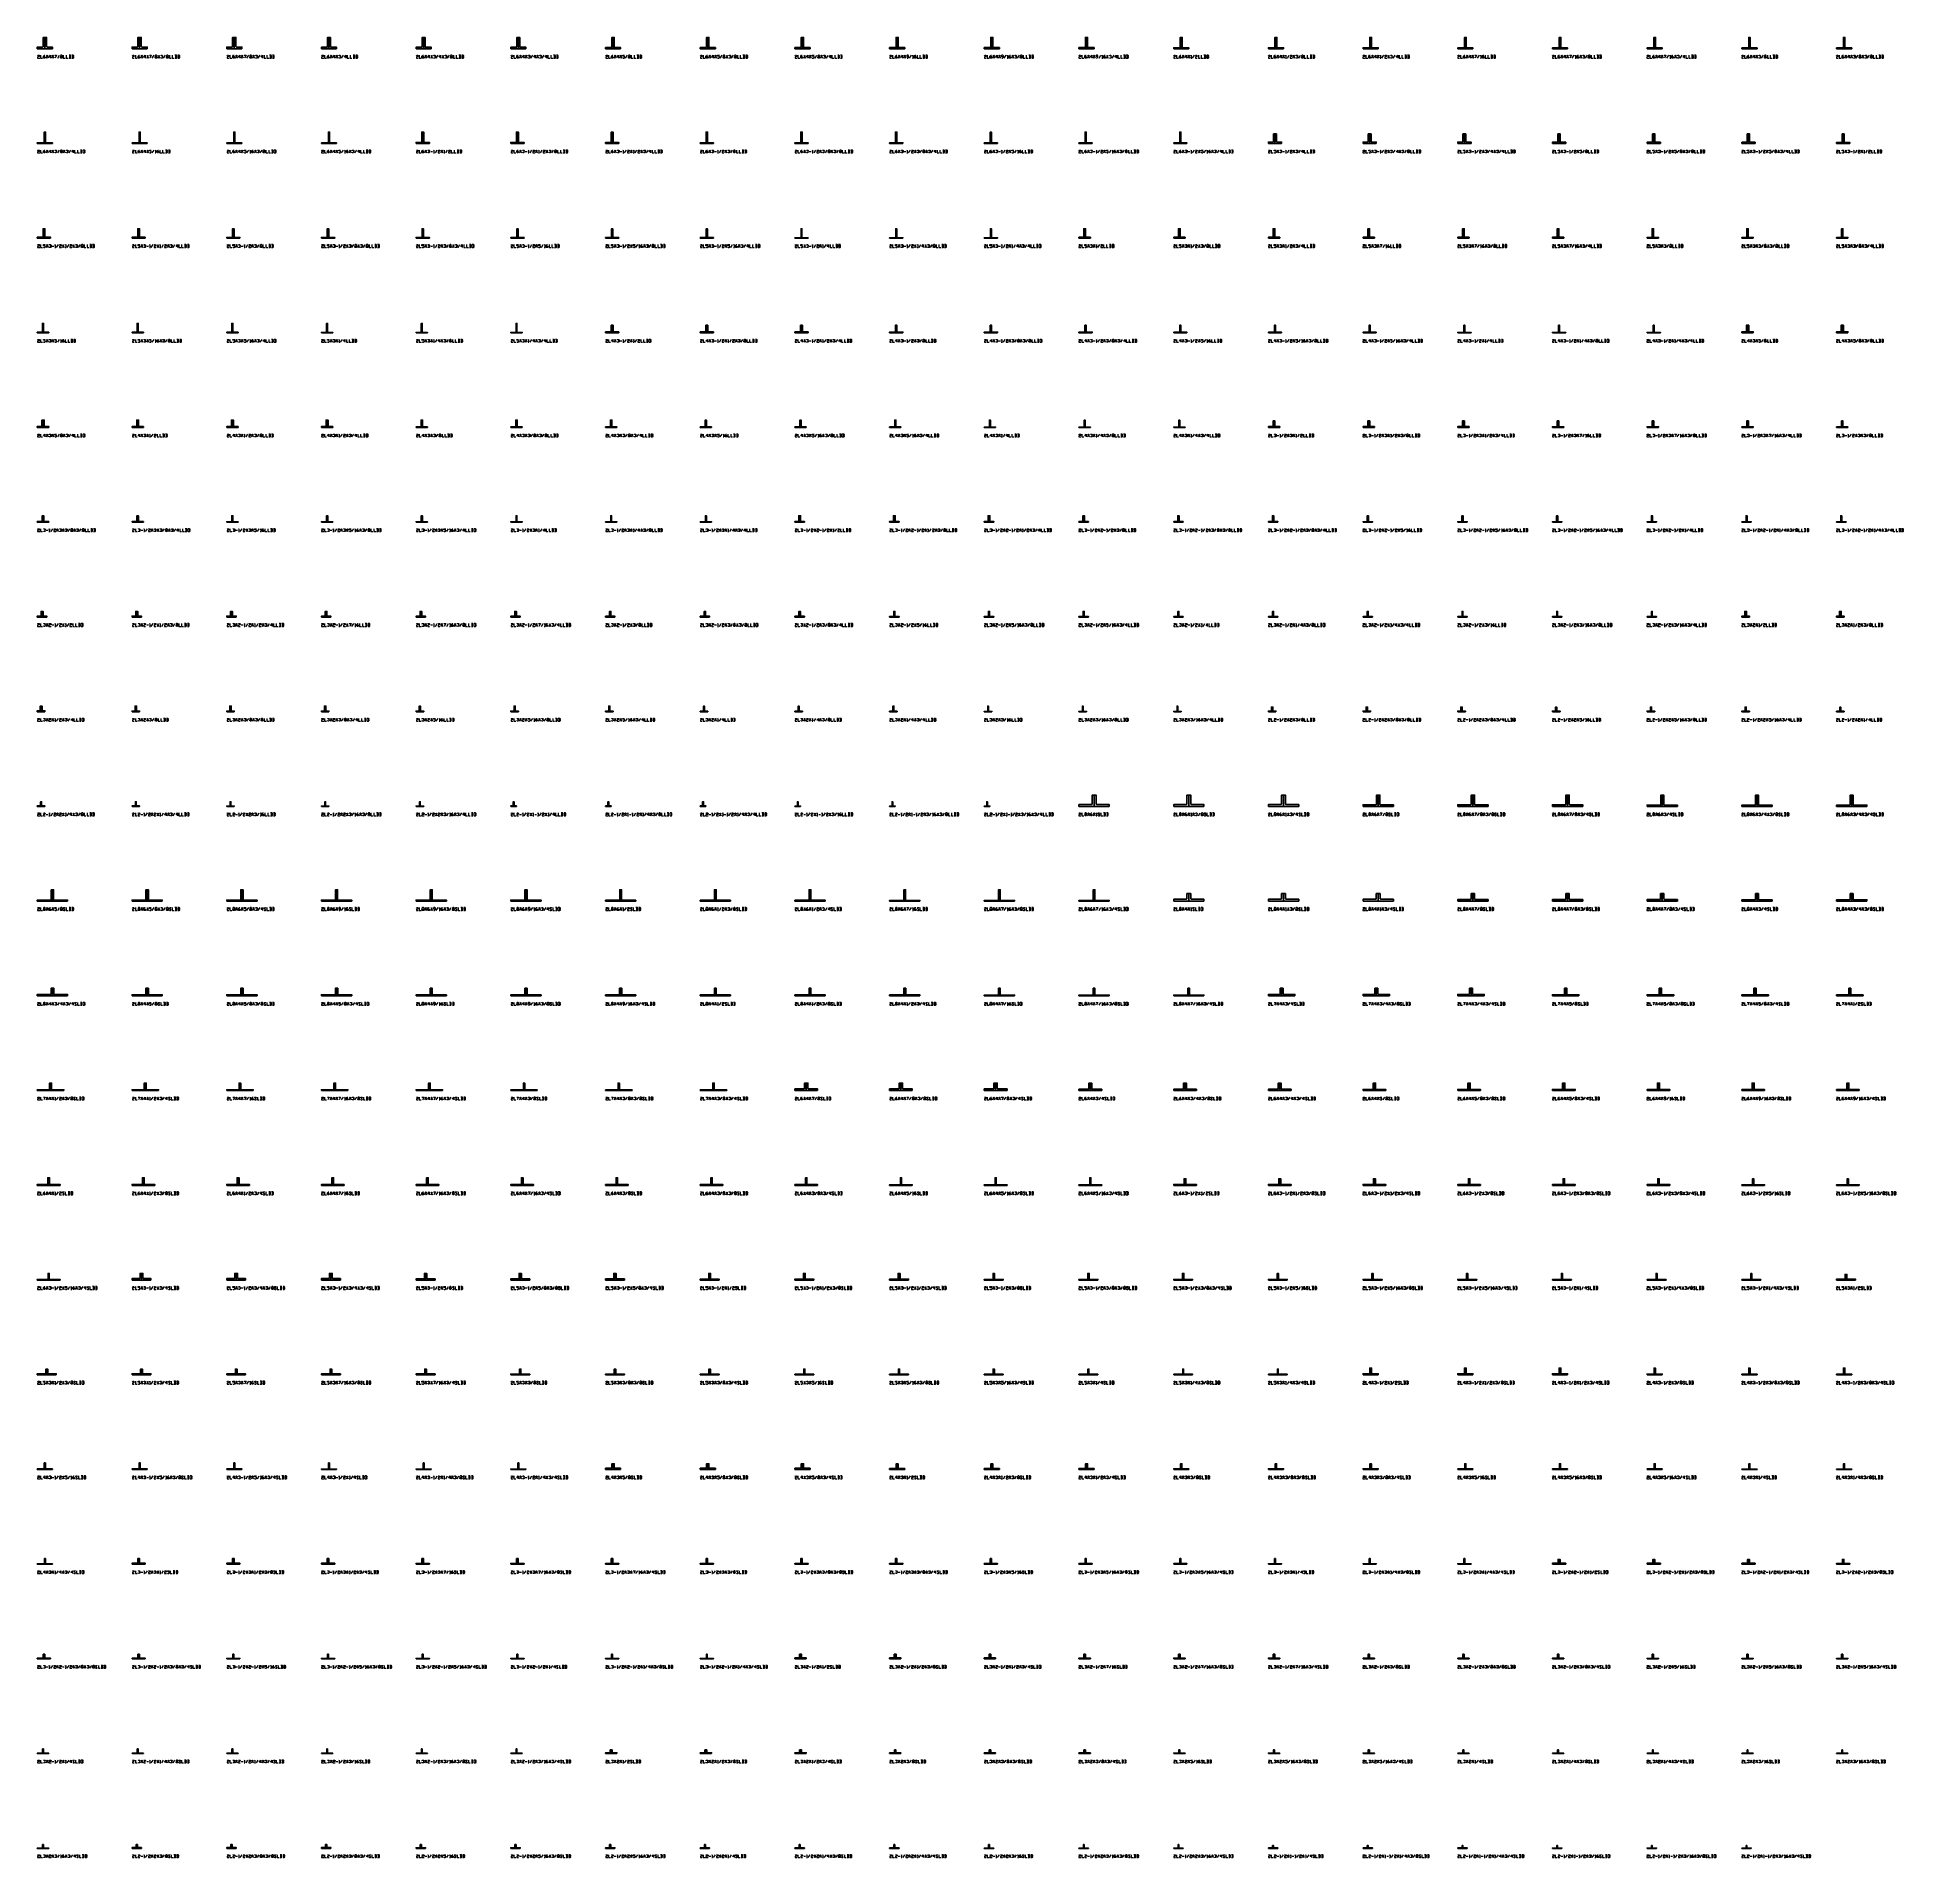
# Model space of a CAD drawing. Header units: inches. Extents: x 0 to 985, y -1555 to 12.
# Drawn here: x 0 to 985, y -1555 to -594 of the extents above; entities that cross this region are included whole.
import ezdxf

# ---------------------------------------------------------------- set-up
doc = ezdxf.new("R2010")
doc.units = ezdxf.units.IN
doc.header["$MEASUREMENT"] = 0
doc.layers.add('AISC_STEEL', color=7, linetype='Continuous')

msp = doc.modelspace()

# ---------------------------------------------------------------- linework, layer by layer
at = {"color": 3, "lineweight": 0}
for points in [[(0.16, -603.76), (0.49, -603.43), (0.93, -603.43), (1.26, -603.76), (1.26, -603.98), (0.93, -604.19), (0.49, -604.19), (0.16, -604.41), (0.16, -604.96), (1.26, -604.96)], [(1.69, -603.43), (1.69, -604.96), (2.67, -604.96)], [(3.22, -604.19), (3.98, -604.19), (4.2, -604.41), (4.2, -604.74), (3.98, -604.96), (3.44, -604.96), (3.22, -604.74), (3.22, -603.98), (3.76, -603.43), (3.98, -603.43)], [(4.75, -604.96), (5.73, -603.43)], [(4.75, -603.43), (5.73, -604.96)], [(7.25, -604.41), (6.16, -604.41), (6.93, -603.43), (6.93, -604.96)], [(7.69, -604.96), (8.67, -603.43)], [(7.69, -603.43), (8.67, -604.96)], [(9.22, -603.43), (10.2, -603.43), (9.43, -604.96)], [(10.74, -604.96), (11.72, -603.43)], [(12.92, -604.19), (13.25, -604.41), (13.25, -604.74), (12.92, -604.96), (12.49, -604.96), (12.16, -604.74), (12.16, -604.41), (12.49, -604.19), (12.92, -604.19), (13.25, -603.98), (13.25, -603.76), (12.92, -603.43), (12.49, -603.43), (12.16, -603.76), (12.16, -603.98), (12.49, -604.19)], [(13.69, -603.43), (13.69, -604.96), (14.67, -604.96)], [(15.21, -603.43), (15.21, -604.96), (16.2, -604.96)], [(17.5, -604.19), (17.72, -603.98), (17.72, -603.76), (17.5, -603.43), (16.74, -603.43)], [(16.74, -604.96), (17.5, -604.96), (17.72, -604.74), (17.72, -604.41), (17.5, -604.19), (16.96, -604.19)], [(16.96, -603.43), (16.96, -604.96)], [(18.92, -604.19), (19.25, -603.98), (19.25, -603.76), (18.92, -603.43), (18.16, -603.43)], [(18.16, -604.96), (18.92, -604.96), (19.25, -604.74), (19.25, -604.41), (18.92, -604.19), (18.49, -604.19)], [(18.49, -603.43), (18.49, -604.96)], [(50.22, -603.76), (50.44, -603.43), (50.98, -603.43), (51.2, -603.76), (51.2, -603.98), (50.98, -604.19), (50.44, -604.19), (50.22, -604.41), (50.22, -604.96), (51.2, -604.96)], [(51.75, -603.43), (51.75, -604.96), (52.73, -604.96)], [(53.16, -604.19), (53.93, -604.19), (54.15, -604.41), (54.15, -604.74), (53.93, -604.96), (53.49, -604.96), (53.16, -604.74), (53.16, -603.98), (53.71, -603.43), (53.93, -603.43)], [(54.69, -604.96), (55.67, -603.43)], [(54.69, -603.43), (55.67, -604.96)], [(57.2, -604.41), (56.22, -604.41), (56.98, -603.43), (56.98, -604.96)], [(57.74, -604.96), (58.73, -603.43)], [(57.74, -603.43), (58.73, -604.96)], [(59.16, -603.43), (60.14, -603.43), (59.49, -604.96)], [(60.69, -604.96), (61.67, -603.43)], [(62.98, -604.19), (63.2, -604.41), (63.2, -604.74), (62.98, -604.96), (62.43, -604.96), (62.22, -604.74), (62.22, -604.41), (62.43, -604.19), (62.98, -604.19), (63.2, -603.98), (63.2, -603.76), (62.98, -603.43), (62.43, -603.43), (62.22, -603.76), (62.22, -603.98), (62.43, -604.19)], [(63.74, -604.96), (64.72, -603.43)], [(63.74, -603.43), (64.72, -604.96)], [(65.16, -603.76), (65.49, -603.43), (65.92, -603.43), (66.14, -603.76), (66.14, -603.98), (65.92, -604.19), (65.7, -604.19)], [(65.92, -604.19), (66.14, -604.41), (66.14, -604.74), (65.92, -604.96), (65.49, -604.96), (65.16, -604.74)], [(66.69, -604.96), (67.67, -603.43)], [(68.98, -604.19), (69.19, -604.41), (69.19, -604.74), (68.98, -604.96), (68.43, -604.96), (68.21, -604.74), (68.21, -604.41), (68.43, -604.19), (68.98, -604.19), (69.19, -603.98), (69.19, -603.76), (68.98, -603.43), (68.43, -603.43), (68.21, -603.76), (68.21, -603.98), (68.43, -604.19)], [(69.74, -603.43), (69.74, -604.96), (70.72, -604.96)], [(71.16, -603.43), (71.16, -604.96), (72.14, -604.96)], [(73.45, -604.19), (73.67, -603.98), (73.67, -603.76), (73.45, -603.43), (72.68, -603.43)], [(72.68, -604.96), (73.45, -604.96), (73.67, -604.74), (73.67, -604.41), (73.45, -604.19), (72.9, -604.19)], [(72.9, -603.43), (72.9, -604.96)], [(74.97, -604.19), (75.19, -603.98), (75.19, -603.76), (74.97, -603.43), (74.21, -603.43)], [(74.21, -604.96), (74.97, -604.96), (75.19, -604.74), (75.19, -604.41), (74.97, -604.19), (74.43, -604.19)], [(74.43, -603.43), (74.43, -604.96)], [(100.17, -603.76), (100.38, -603.43), (100.93, -603.43), (101.15, -603.76), (101.15, -603.98), (100.93, -604.19), (100.38, -604.19), (100.17, -604.41), (100.17, -604.96), (101.15, -604.96)], [(101.69, -603.43), (101.69, -604.96), (102.67, -604.96)], [(103.22, -604.19), (103.98, -604.19), (104.2, -604.41), (104.2, -604.74), (103.98, -604.96), (103.44, -604.96), (103.22, -604.74), (103.22, -603.98), (103.65, -603.43), (103.98, -603.43)], [(104.64, -604.96), (105.73, -603.43)], [(104.64, -603.43), (105.73, -604.96)], [(107.14, -604.41), (106.16, -604.41), (106.93, -603.43), (106.93, -604.96)], [(107.69, -604.96), (108.67, -603.43)], [(107.69, -603.43), (108.67, -604.96)], [(109.22, -603.43), (110.2, -603.43), (109.43, -604.96)], [(110.63, -604.96), (111.72, -603.43)], [(112.92, -604.19), (113.14, -604.41), (113.14, -604.74), (112.92, -604.96), (112.38, -604.96), (112.16, -604.74), (112.16, -604.41), (112.38, -604.19), (112.92, -604.19), (113.14, -603.98), (113.14, -603.76), (112.92, -603.43), (112.38, -603.43), (112.16, -603.76), (112.16, -603.98), (112.38, -604.19)], [(113.69, -604.96), (114.67, -603.43)], [(113.69, -603.43), (114.67, -604.96)], [(115.21, -603.76), (115.43, -603.43), (115.98, -603.43), (116.2, -603.76), (116.2, -603.98), (115.98, -604.19), (115.65, -604.19)], [(115.98, -604.19), (116.2, -604.41), (116.2, -604.74), (115.98, -604.96), (115.43, -604.96), (115.21, -604.74)], [(116.63, -604.96), (117.72, -603.43)], [(119.14, -604.41), (118.16, -604.41), (118.92, -603.43), (118.92, -604.96)], [(119.69, -603.43), (119.69, -604.96), (120.67, -604.96)], [(121.21, -603.43), (121.21, -604.96), (122.19, -604.96)], [(123.39, -604.19), (123.72, -603.98), (123.72, -603.76), (123.39, -603.43), (122.63, -603.43)], [(122.63, -604.96), (123.39, -604.96), (123.72, -604.74), (123.72, -604.41), (123.39, -604.19), (122.96, -604.19)], [(122.96, -603.43), (122.96, -604.96)], [(124.92, -604.19), (125.14, -603.98), (125.14, -603.76), (124.92, -603.43), (124.16, -603.43)], [(124.16, -604.96), (124.92, -604.96), (125.14, -604.74), (125.14, -604.41), (124.92, -604.19), (124.37, -604.19)], [(124.37, -603.43), (124.37, -604.96)], [(150.11, -603.76), (150.44, -603.43), (150.87, -603.43), (151.2, -603.76), (151.2, -603.98), (150.87, -604.19), (150.44, -604.19), (150.11, -604.41), (150.11, -604.96), (151.2, -604.96)], [(151.64, -603.43), (151.64, -604.96), (152.62, -604.96)], [(153.16, -604.19), (153.93, -604.19), (154.15, -604.41), (154.15, -604.74), (153.93, -604.96), (153.38, -604.96), (153.16, -604.74), (153.16, -603.98), (153.71, -603.43), (153.93, -603.43)], [(154.69, -604.96), (155.67, -603.43)], [(154.69, -603.43), (155.67, -604.96)], [(157.2, -604.41), (156.11, -604.41), (156.87, -603.43), (156.87, -604.96)], [(157.64, -604.96), (158.62, -603.43)], [(157.64, -603.43), (158.62, -604.96)], [(159.16, -603.76), (159.38, -603.43), (159.93, -603.43), (160.14, -603.76), (160.14, -603.98), (159.93, -604.19), (159.71, -604.19)], [(159.93, -604.19), (160.14, -604.41), (160.14, -604.74), (159.93, -604.96), (159.38, -604.96), (159.16, -604.74)], [(160.69, -604.96), (161.67, -603.43)], [(163.2, -604.41), (162.11, -604.41), (162.87, -603.43), (162.87, -604.96)], [(163.63, -603.43), (163.63, -604.96), (164.61, -604.96)], [(165.16, -603.43), (165.16, -604.96), (166.14, -604.96)], [(167.45, -604.19), (167.67, -603.98), (167.67, -603.76), (167.45, -603.43), (166.69, -603.43)], [(166.69, -604.96), (167.45, -604.96), (167.67, -604.74), (167.67, -604.41), (167.45, -604.19), (166.9, -604.19)], [(166.9, -603.43), (166.9, -604.96)], [(168.87, -604.19), (169.19, -603.98), (169.19, -603.76), (168.87, -603.43), (168.1, -603.43)], [(168.1, -604.96), (168.87, -604.96), (169.19, -604.74), (169.19, -604.41), (168.87, -604.19), (168.43, -604.19)], [(168.43, -603.43), (168.43, -604.96)], [(200.17, -603.76), (200.38, -603.43), (200.93, -603.43), (201.15, -603.76), (201.15, -603.98), (200.93, -604.19), (200.38, -604.19), (200.17, -604.41), (200.17, -604.96), (201.15, -604.96)], [(201.69, -603.43), (201.69, -604.96), (202.67, -604.96)], [(203.11, -604.19), (203.87, -604.19), (204.2, -604.41), (204.2, -604.74), (203.87, -604.96), (203.44, -604.96), (203.11, -604.74), (203.11, -603.98), (203.65, -603.43), (203.87, -603.43)], [(204.64, -604.96), (205.62, -603.43)], [(204.64, -603.43), (205.62, -604.96)], [(207.14, -604.41), (206.16, -604.41), (206.93, -603.43), (206.93, -604.96)], [(207.69, -604.96), (208.67, -603.43)], [(207.69, -603.43), (208.67, -604.96)], [(209.11, -603.76), (209.43, -603.43), (209.87, -603.43), (210.2, -603.76), (210.2, -603.98), (209.87, -604.19), (209.65, -604.19)], [(209.87, -604.19), (210.2, -604.41), (210.2, -604.74), (209.87, -604.96), (209.43, -604.96), (209.11, -604.74)], [(210.63, -604.96), (211.62, -603.43)], [(213.14, -604.41), (212.16, -604.41), (212.92, -603.43), (212.92, -604.96)], [(213.69, -604.96), (214.67, -603.43)], [(213.69, -603.43), (214.67, -604.96)], [(215.11, -603.76), (215.43, -603.43), (215.87, -603.43), (216.2, -603.76), (216.2, -603.98), (215.87, -604.19), (215.65, -604.19)], [(215.87, -604.19), (216.2, -604.41), (216.2, -604.74), (215.87, -604.96), (215.43, -604.96), (215.11, -604.74)], [(216.63, -604.96), (217.61, -603.43)], [(218.92, -604.19), (219.14, -604.41), (219.14, -604.74), (218.92, -604.96), (218.38, -604.96), (218.16, -604.74), (218.16, -604.41), (218.38, -604.19), (218.92, -604.19), (219.14, -603.98), (219.14, -603.76), (218.92, -603.43), (218.38, -603.43), (218.16, -603.76), (218.16, -603.98), (218.38, -604.19)], [(219.69, -603.43), (219.69, -604.96), (220.67, -604.96)], [(221.1, -603.43), (221.1, -604.96), (222.19, -604.96)], [(223.39, -604.19), (223.61, -603.98), (223.61, -603.76), (223.39, -603.43), (222.63, -603.43)], [(222.63, -604.96), (223.39, -604.96), (223.61, -604.74), (223.61, -604.41), (223.39, -604.19), (222.85, -604.19)], [(222.85, -603.43), (222.85, -604.96)], [(224.92, -604.19), (225.14, -603.98), (225.14, -603.76), (224.92, -603.43), (224.16, -603.43)], [(224.16, -604.96), (224.92, -604.96), (225.14, -604.74), (225.14, -604.41), (224.92, -604.19), (224.37, -604.19)], [(224.37, -603.43), (224.37, -604.96)], [(250.11, -603.76), (250.33, -603.43), (250.87, -603.43), (251.09, -603.76), (251.09, -603.98), (250.87, -604.19), (250.33, -604.19), (250.11, -604.41), (250.11, -604.96), (251.09, -604.96)], [(251.64, -603.43), (251.64, -604.96), (252.62, -604.96)], [(253.16, -604.19), (253.93, -604.19), (254.15, -604.41), (254.15, -604.74), (253.93, -604.96), (253.38, -604.96), (253.16, -604.74), (253.16, -603.98), (253.6, -603.43), (253.93, -603.43)], [(254.58, -604.96), (255.67, -603.43)], [(254.58, -603.43), (255.67, -604.96)], [(257.09, -604.41), (256.11, -604.41), (256.87, -603.43), (256.87, -604.96)], [(257.64, -604.96), (258.62, -603.43)], [(257.64, -603.43), (258.62, -604.96)], [(259.16, -603.76), (259.38, -603.43), (259.93, -603.43), (260.14, -603.76), (260.14, -603.98), (259.93, -604.19), (259.6, -604.19)], [(259.93, -604.19), (260.14, -604.41), (260.14, -604.74), (259.93, -604.96), (259.38, -604.96), (259.16, -604.74)], [(260.58, -604.96), (261.67, -603.43)], [(263.09, -604.41), (262.11, -604.41), (262.87, -603.43), (262.87, -604.96)], [(263.63, -604.96), (264.61, -603.43)], [(263.63, -603.43), (264.61, -604.96)], [(265.16, -603.76), (265.38, -603.43), (265.92, -603.43), (266.14, -603.76), (266.14, -603.98), (265.92, -604.19), (265.6, -604.19)], [(265.92, -604.19), (266.14, -604.41), (266.14, -604.74), (265.92, -604.96), (265.38, -604.96), (265.16, -604.74)], [(266.58, -604.96), (267.67, -603.43)], [(269.09, -604.41), (268.1, -604.41), (268.87, -603.43), (268.87, -604.96)], [(269.63, -603.43), (269.63, -604.96), (270.61, -604.96)], [(271.16, -603.43), (271.16, -604.96), (272.14, -604.96)], [(273.34, -604.19), (273.67, -603.98), (273.67, -603.76), (273.34, -603.43), (272.58, -603.43)], [(272.58, -604.96), (273.34, -604.96), (273.67, -604.74), (273.67, -604.41), (273.34, -604.19), (272.9, -604.19)], [(272.9, -603.43), (272.9, -604.96)], [(274.87, -604.19), (275.08, -603.98), (275.08, -603.76), (274.87, -603.43), (274.1, -603.43)], [(274.1, -604.96), (274.87, -604.96), (275.08, -604.74), (275.08, -604.41), (274.87, -604.19), (274.32, -604.19)], [(274.32, -603.43), (274.32, -604.96)], [(300.17, -603.76), (300.38, -603.43), (300.82, -603.43), (301.15, -603.76), (301.15, -603.98), (300.82, -604.19), (300.38, -604.19), (300.17, -604.41), (300.17, -604.96), (301.15, -604.96)], [(301.58, -603.43), (301.58, -604.96), (302.56, -604.96)], [(303.11, -604.19), (303.87, -604.19), (304.09, -604.41), (304.09, -604.74), (303.87, -604.96), (303.33, -604.96), (303.11, -604.74), (303.11, -603.98), (303.65, -603.43), (303.87, -603.43)], [(304.64, -604.96), (305.62, -603.43)], [(304.64, -603.43), (305.62, -604.96)], [(307.14, -604.41), (306.16, -604.41), (306.82, -603.43), (306.82, -604.96)], [(307.58, -604.96), (308.56, -603.43)], [(307.58, -603.43), (308.56, -604.96)], [(309.11, -604.74), (309.33, -604.96), (309.87, -604.96), (310.09, -604.74), (310.09, -604.19), (309.87, -603.98), (309.11, -603.98), (309.11, -603.43), (310.09, -603.43)], [(310.63, -604.96), (311.62, -603.43)], [(312.82, -604.19), (313.14, -604.41), (313.14, -604.74), (312.82, -604.96), (312.38, -604.96), (312.16, -604.74), (312.16, -604.41), (312.38, -604.19), (312.82, -604.19), (313.14, -603.98), (313.14, -603.76), (312.82, -603.43), (312.38, -603.43), (312.16, -603.76), (312.16, -603.98), (312.38, -604.19)], [(313.58, -603.43), (313.58, -604.96), (314.56, -604.96)], [(315.11, -603.43), (315.11, -604.96), (316.09, -604.96)], [(317.4, -604.19), (317.61, -603.98), (317.61, -603.76), (317.4, -603.43), (316.63, -603.43)], [(316.63, -604.96), (317.4, -604.96), (317.61, -604.74), (317.61, -604.41), (317.4, -604.19), (316.85, -604.19)], [(316.85, -603.43), (316.85, -604.96)], [(318.81, -604.19), (319.14, -603.98), (319.14, -603.76), (318.81, -603.43), (318.16, -603.43)], [(318.16, -604.96), (318.81, -604.96), (319.14, -604.74), (319.14, -604.41), (318.81, -604.19), (318.38, -604.19)], [(318.38, -603.43), (318.38, -604.96)], [(350.11, -603.76), (350.33, -603.43), (350.87, -603.43), (351.09, -603.76), (351.09, -603.98), (350.87, -604.19), (350.33, -604.19), (350.11, -604.41), (350.11, -604.96), (351.09, -604.96)], [(351.64, -603.43), (351.64, -604.96), (352.62, -604.96)], [(353.06, -604.19), (353.82, -604.19), (354.15, -604.41), (354.15, -604.74), (353.82, -604.96), (353.38, -604.96), (353.06, -604.74), (353.06, -603.98), (353.6, -603.43), (353.82, -603.43)], [(354.58, -604.96), (355.56, -603.43)], [(354.58, -603.43), (355.56, -604.96)], [(357.09, -604.41), (356.11, -604.41), (356.87, -603.43), (356.87, -604.96)], [(357.64, -604.96), (358.62, -603.43)], [(357.64, -603.43), (358.62, -604.96)], [(359.05, -604.74), (359.38, -604.96), (359.82, -604.96), (360.14, -604.74), (360.14, -604.19), (359.82, -603.98), (359.05, -603.98), (359.05, -603.43), (360.14, -603.43)], [(360.58, -604.96), (361.56, -603.43)], [(362.87, -604.19), (363.09, -604.41), (363.09, -604.74), (362.87, -604.96), (362.32, -604.96), (362.11, -604.74), (362.11, -604.41), (362.32, -604.19), (362.87, -604.19), (363.09, -603.98), (363.09, -603.76), (362.87, -603.43), (362.32, -603.43), (362.11, -603.76), (362.11, -603.98), (362.32, -604.19)], [(363.63, -604.96), (364.61, -603.43)], [(363.63, -603.43), (364.61, -604.96)], [(365.05, -603.76), (365.38, -603.43), (365.81, -603.43), (366.14, -603.76), (366.14, -603.98), (365.81, -604.19), (365.6, -604.19)], [(365.81, -604.19), (366.14, -604.41), (366.14, -604.74), (365.81, -604.96), (365.38, -604.96), (365.05, -604.74)], [(366.58, -604.96), (367.56, -603.43)], [(368.87, -604.19), (369.09, -604.41), (369.09, -604.74), (368.87, -604.96), (368.32, -604.96), (368.1, -604.74), (368.1, -604.41), (368.32, -604.19), (368.87, -604.19), (369.09, -603.98), (369.09, -603.76), (368.87, -603.43), (368.32, -603.43), (368.1, -603.76), (368.1, -603.98), (368.32, -604.19)], [(369.63, -603.43), (369.63, -604.96), (370.61, -604.96)], [(371.05, -603.43), (371.05, -604.96), (372.14, -604.96)], [(373.34, -604.19), (373.56, -603.98), (373.56, -603.76), (373.34, -603.43), (372.58, -603.43)], [(372.58, -604.96), (373.34, -604.96), (373.56, -604.74), (373.56, -604.41), (373.34, -604.19), (372.79, -604.19)], [(372.79, -603.43), (372.79, -604.96)], [(374.87, -604.19), (375.08, -603.98), (375.08, -603.76), (374.87, -603.43), (374.1, -603.43)], [(374.1, -604.96), (374.87, -604.96), (375.08, -604.74), (375.08, -604.41), (374.87, -604.19), (374.32, -604.19)], [(374.32, -603.43), (374.32, -604.96)], [(400.06, -603.76), (400.38, -603.43), (400.82, -603.43), (401.04, -603.76), (401.04, -603.98), (400.82, -604.19), (400.38, -604.19), (400.06, -604.41), (400.06, -604.96), (401.04, -604.96)], [(401.58, -603.43), (401.58, -604.96), (402.56, -604.96)], [(403.11, -604.19), (403.87, -604.19), (404.09, -604.41), (404.09, -604.74), (403.87, -604.96), (403.33, -604.96), (403.11, -604.74), (403.11, -603.98), (403.55, -603.43), (403.87, -603.43)], [(404.64, -604.96), (405.62, -603.43)], [(404.64, -603.43), (405.62, -604.96)], [(407.04, -604.41), (406.05, -604.41), (406.82, -603.43), (406.82, -604.96)], [(407.58, -604.96), (408.56, -603.43)], [(407.58, -603.43), (408.56, -604.96)], [(409.11, -604.74), (409.33, -604.96), (409.87, -604.96), (410.09, -604.74), (410.09, -604.19), (409.87, -603.98), (409.11, -603.98), (409.11, -603.43), (410.09, -603.43)], [(410.63, -604.96), (411.62, -603.43)], [(412.82, -604.19), (413.03, -604.41), (413.03, -604.74), (412.82, -604.96), (412.38, -604.96), (412.05, -604.74), (412.05, -604.41), (412.38, -604.19), (412.82, -604.19), (413.03, -603.98), (413.03, -603.76), (412.82, -603.43), (412.38, -603.43), (412.05, -603.76), (412.05, -603.98), (412.38, -604.19)], [(413.58, -604.96), (414.56, -603.43)], [(413.58, -603.43), (414.56, -604.96)], [(415.11, -603.76), (415.32, -603.43), (415.87, -603.43), (416.09, -603.76), (416.09, -603.98), (415.87, -604.19), (415.54, -604.19)], [(415.87, -604.19), (416.09, -604.41), (416.09, -604.74), (415.87, -604.96), (415.32, -604.96), (415.11, -604.74)], [(416.63, -604.96), (417.61, -603.43)], [(419.03, -604.41), (418.05, -604.41), (418.81, -603.43), (418.81, -604.96)], [(419.58, -603.43), (419.58, -604.96), (420.56, -604.96)], [(421.1, -603.43), (421.1, -604.96), (422.08, -604.96)], [(423.28, -604.19), (423.61, -603.98), (423.61, -603.76), (423.28, -603.43), (422.63, -603.43)], [(422.63, -604.96), (423.28, -604.96), (423.61, -604.74), (423.61, -604.41), (423.28, -604.19), (422.85, -604.19)], [(422.85, -603.43), (422.85, -604.96)], [(424.81, -604.19), (425.03, -603.98), (425.03, -603.76), (424.81, -603.43), (424.05, -603.43)], [(424.05, -604.96), (424.81, -604.96), (425.03, -604.74), (425.03, -604.41), (424.81, -604.19), (424.37, -604.19)], [(424.37, -603.43), (424.37, -604.96)], [(450.11, -603.76), (450.33, -603.43), (450.77, -603.43), (451.09, -603.76), (451.09, -603.98), (450.77, -604.19), (450.33, -604.19), (450.11, -604.41), (450.11, -604.96), (451.09, -604.96)], [(451.53, -603.43), (451.53, -604.96), (452.62, -604.96)], [(453.06, -604.19), (453.82, -604.19), (454.04, -604.41), (454.04, -604.74), (453.82, -604.96), (453.27, -604.96), (453.06, -604.74), (453.06, -603.98), (453.6, -603.43), (453.82, -603.43)], [(454.58, -604.96), (455.56, -603.43)], [(454.58, -603.43), (455.56, -604.96)], [(457.09, -604.41), (456.11, -604.41), (456.76, -603.43), (456.76, -604.96)], [(457.53, -604.96), (458.62, -603.43)], [(457.53, -603.43), (458.62, -604.96)], [(459.27, -604.96), (459.6, -604.96), (460.03, -604.41), (460.03, -603.76), (459.82, -603.43), (459.27, -603.43), (459.05, -603.76), (459.05, -603.98), (459.27, -604.19), (460.03, -604.19)], [(460.58, -604.96), (461.56, -603.43)], [(462.11, -603.76), (462.32, -603.43), (462.32, -604.96)], [(462.11, -604.96), (462.54, -604.96)], [(463.09, -604.19), (463.85, -604.19), (464.07, -604.41), (464.07, -604.74), (463.85, -604.96), (463.31, -604.96), (463.09, -604.74), (463.09, -603.98), (463.52, -603.43), (463.85, -603.43)], [(464.61, -603.43), (464.61, -604.96), (465.6, -604.96)], [(466.03, -603.43), (466.03, -604.96), (467.01, -604.96)], [(468.32, -604.19), (468.54, -603.98), (468.54, -603.76), (468.32, -603.43), (467.56, -603.43)], [(467.56, -604.96), (468.32, -604.96), (468.54, -604.74), (468.54, -604.41), (468.32, -604.19), (467.78, -604.19)], [(467.78, -603.43), (467.78, -604.96)], [(469.85, -604.19), (470.07, -603.98), (470.07, -603.76), (469.85, -603.43), (469.09, -603.43)], [(469.09, -604.96), (469.85, -604.96), (470.07, -604.74), (470.07, -604.41), (469.85, -604.19), (469.3, -604.19)], [(469.3, -603.43), (469.3, -604.96)], [(500.06, -603.76), (500.27, -603.43), (500.82, -603.43), (501.04, -603.76), (501.04, -603.98), (500.82, -604.19), (500.27, -604.19), (500.06, -604.41), (500.06, -604.96), (501.04, -604.96)], [(501.58, -603.43), (501.58, -604.96), (502.56, -604.96)], [(503, -604.19), (503.76, -604.19), (504.09, -604.41), (504.09, -604.74), (503.76, -604.96), (503.33, -604.96), (503, -604.74), (503, -603.98), (503.55, -603.43), (503.76, -603.43)], [(504.53, -604.96), (505.51, -603.43)], [(504.53, -603.43), (505.51, -604.96)], [(507.04, -604.41), (506.05, -604.41), (506.82, -603.43), (506.82, -604.96)], [(507.58, -604.96), (508.56, -603.43)], [(507.58, -603.43), (508.56, -604.96)], [(509.33, -604.96), (509.54, -604.96), (510.09, -604.41), (510.09, -603.76), (509.76, -603.43), (509.33, -603.43), (509, -603.76), (509, -603.98), (509.33, -604.19), (510.09, -604.19)], [(510.53, -604.96), (511.51, -603.43)], [(512.05, -603.76), (512.27, -603.43), (512.27, -604.96)], [(512.05, -604.96), (512.6, -604.96)], [(513.03, -604.19), (513.8, -604.19), (514.02, -604.41), (514.02, -604.74), (513.8, -604.96), (513.25, -604.96), (513.03, -604.74), (513.03, -603.98), (513.58, -603.43), (513.8, -603.43)], [(514.56, -604.96), (515.54, -603.43)], [(514.56, -603.43), (515.54, -604.96)], [(516.09, -603.76), (516.31, -603.43), (516.85, -603.43), (517.07, -603.76), (517.07, -603.98), (516.85, -604.19), (516.52, -604.19)], [(516.85, -604.19), (517.07, -604.41), (517.07, -604.74), (516.85, -604.96), (516.31, -604.96), (516.09, -604.74)], [(517.5, -604.96), (518.6, -603.43)], [(519.79, -604.19), (520.01, -604.41), (520.01, -604.74), (519.79, -604.96), (519.25, -604.96), (519.03, -604.74), (519.03, -604.41), (519.25, -604.19), (519.79, -604.19), (520.01, -603.98), (520.01, -603.76), (519.79, -603.43), (519.25, -603.43), (519.03, -603.76), (519.03, -603.98), (519.25, -604.19)], [(520.56, -603.43), (520.56, -604.96), (521.54, -604.96)], [(522.08, -603.43), (522.08, -604.96), (523.07, -604.96)], [(524.27, -604.19), (524.59, -603.98), (524.59, -603.76), (524.27, -603.43), (523.5, -603.43)], [(523.5, -604.96), (524.27, -604.96), (524.59, -604.74), (524.59, -604.41), (524.27, -604.19), (523.83, -604.19)], [(523.83, -603.43), (523.83, -604.96)], [(525.79, -604.19), (526.01, -603.98), (526.01, -603.76), (525.79, -603.43), (525.03, -603.43)], [(525.03, -604.96), (525.79, -604.96), (526.01, -604.74), (526.01, -604.41), (525.79, -604.19), (525.25, -604.19)], [(525.25, -603.43), (525.25, -604.96)], [(550, -603.76), (550.33, -603.43), (550.77, -603.43), (550.98, -603.76), (550.98, -603.98), (550.77, -604.19), (550.33, -604.19), (550, -604.41), (550, -604.96), (550.98, -604.96)], [(551.53, -603.43), (551.53, -604.96), (552.51, -604.96)], [(553.06, -604.19), (553.82, -604.19), (554.04, -604.41), (554.04, -604.74), (553.82, -604.96), (553.27, -604.96), (553.06, -604.74), (553.06, -603.98), (553.49, -603.43), (553.82, -603.43)], [(554.58, -604.96), (555.56, -603.43)], [(554.58, -603.43), (555.56, -604.96)], [(556.98, -604.41), (556, -604.41), (556.76, -603.43), (556.76, -604.96)], [(557.53, -604.96), (558.51, -603.43)], [(557.53, -603.43), (558.51, -604.96)], [(559.27, -604.96), (559.49, -604.96), (560.03, -604.41), (560.03, -603.76), (559.82, -603.43), (559.27, -603.43), (559.05, -603.76), (559.05, -603.98), (559.27, -604.19), (560.03, -604.19)], [(560.58, -604.96), (561.56, -603.43)], [(562, -603.76), (562.32, -603.43), (562.32, -604.96)], [(562, -604.96), (562.54, -604.96)], [(562.98, -604.19), (563.74, -604.19), (564.07, -604.41), (564.07, -604.74), (563.74, -604.96), (563.31, -604.96), (562.98, -604.74), (562.98, -603.98), (563.52, -603.43), (563.74, -603.43)], [(564.51, -604.96), (565.49, -603.43)], [(564.51, -603.43), (565.49, -604.96)], [(566.03, -603.76), (566.25, -603.43), (566.8, -603.43), (567.01, -603.76), (567.01, -603.98), (566.8, -604.19), (566.58, -604.19)], [(566.8, -604.19), (567.01, -604.41), (567.01, -604.74), (566.8, -604.96), (566.25, -604.96), (566.03, -604.74)], [(567.56, -604.96), (568.54, -603.43)], [(570.07, -604.41), (568.98, -604.41), (569.74, -603.43), (569.74, -604.96)], [(570.5, -603.43), (570.5, -604.96), (571.49, -604.96)], [(572.03, -603.43), (572.03, -604.96), (573.01, -604.96)], [(574.32, -604.19), (574.54, -603.98), (574.54, -603.76), (574.32, -603.43), (573.56, -603.43)], [(573.56, -604.96), (574.32, -604.96), (574.54, -604.74), (574.54, -604.41), (574.32, -604.19), (573.78, -604.19)], [(573.78, -603.43), (573.78, -604.96)], [(575.74, -604.19), (576.07, -603.98), (576.07, -603.76), (575.74, -603.43), (574.97, -603.43)], [(574.97, -604.96), (575.74, -604.96), (576.07, -604.74), (576.07, -604.41), (575.74, -604.19), (575.3, -604.19)], [(575.3, -603.43), (575.3, -604.96)], [(600.06, -603.76), (600.27, -603.43), (600.82, -603.43), (601.04, -603.76), (601.04, -603.98), (600.82, -604.19), (600.27, -604.19), (600.06, -604.41), (600.06, -604.96), (601.04, -604.96)], [(601.47, -603.43), (601.47, -604.96), (602.56, -604.96)], [(603, -604.19), (603.76, -604.19), (603.98, -604.41), (603.98, -604.74), (603.76, -604.96), (603.22, -604.96), (603, -604.74), (603, -603.98), (603.55, -603.43), (603.76, -603.43)], [(604.53, -604.96), (605.51, -603.43)], [(604.53, -603.43), (605.51, -604.96)], [(607.04, -604.41), (606.05, -604.41), (606.82, -603.43), (606.82, -604.96)], [(607.47, -604.96), (608.56, -603.43)], [(607.47, -603.43), (608.56, -604.96)], [(609, -603.76), (609.22, -603.43), (609.22, -604.96)], [(609, -604.96), (609.54, -604.96)], [(609.98, -604.96), (611.07, -603.43)], [(611.51, -603.76), (611.73, -603.43), (612.27, -603.43), (612.49, -603.76), (612.49, -603.98), (612.27, -604.19), (611.73, -604.19), (611.51, -604.41), (611.51, -604.96), (612.49, -604.96)], [(613.03, -603.43), (613.03, -604.96), (614.02, -604.96)], [(614.56, -603.43), (614.56, -604.96), (615.54, -604.96)], [(616.74, -604.19), (617.07, -603.98), (617.07, -603.76), (616.74, -603.43), (615.98, -603.43)], [(615.98, -604.96), (616.74, -604.96), (617.07, -604.74), (617.07, -604.41), (616.74, -604.19), (616.31, -604.19)], [(616.31, -603.43), (616.31, -604.96)], [(618.27, -604.19), (618.49, -603.98), (618.49, -603.76), (618.27, -603.43), (617.5, -603.43)], [(617.5, -604.96), (618.27, -604.96), (618.49, -604.74), (618.49, -604.41), (618.27, -604.19), (617.72, -604.19)], [(617.72, -603.43), (617.72, -604.96)], [(650, -603.76), (650.22, -603.43), (650.77, -603.43), (650.98, -603.76), (650.98, -603.98), (650.77, -604.19), (650.22, -604.19), (650, -604.41), (650, -604.96), (650.98, -604.96)], [(651.53, -603.43), (651.53, -604.96), (652.51, -604.96)], [(653.06, -604.19), (653.71, -604.19), (654.04, -604.41), (654.04, -604.74), (653.71, -604.96), (653.27, -604.96), (653.06, -604.74), (653.06, -603.98), (653.49, -603.43), (653.71, -603.43)], [(654.47, -604.96), (655.45, -603.43)], [(654.47, -603.43), (655.45, -604.96)], [(656.98, -604.41), (656, -604.41), (656.76, -603.43), (656.76, -604.96)], [(657.53, -604.96), (658.51, -603.43)], [(657.53, -603.43), (658.51, -604.96)], [(659.05, -603.76), (659.27, -603.43), (659.27, -604.96)], [(659.05, -604.96), (659.49, -604.96)], [(660.03, -604.96), (661.02, -603.43)], [(661.45, -603.76), (661.78, -603.43), (662.22, -603.43), (662.54, -603.76), (662.54, -603.98), (662.22, -604.19), (661.78, -604.19), (661.45, -604.41), (661.45, -604.96), (662.54, -604.96)], [(662.98, -604.96), (663.96, -603.43)], [(662.98, -603.43), (663.96, -604.96)], [(664.51, -603.76), (664.72, -603.43), (665.27, -603.43), (665.49, -603.76), (665.49, -603.98), (665.27, -604.19), (665.05, -604.19)], [(665.27, -604.19), (665.49, -604.41), (665.49, -604.74), (665.27, -604.96), (664.72, -604.96), (664.51, -604.74)], [(666.03, -604.96), (667.01, -603.43)], [(668.21, -604.19), (668.54, -604.41), (668.54, -604.74), (668.21, -604.96), (667.78, -604.96), (667.45, -604.74), (667.45, -604.41), (667.78, -604.19), (668.21, -604.19), (668.54, -603.98), (668.54, -603.76), (668.21, -603.43), (667.78, -603.43), (667.45, -603.76), (667.45, -603.98), (667.78, -604.19)], [(668.98, -603.43), (668.98, -604.96), (669.96, -604.96)], [(670.5, -603.43), (670.5, -604.96), (671.49, -604.96)], [(672.79, -604.19), (673.01, -603.98), (673.01, -603.76), (672.79, -603.43), (672.03, -603.43)], [(672.03, -604.96), (672.79, -604.96), (673.01, -604.74), (673.01, -604.41), (672.79, -604.19), (672.25, -604.19)], [(672.25, -603.43), (672.25, -604.96)], [(674.21, -604.19), (674.54, -603.98), (674.54, -603.76), (674.21, -603.43), (673.45, -603.43)], [(673.45, -604.96), (674.21, -604.96), (674.54, -604.74), (674.54, -604.41), (674.21, -604.19), (673.78, -604.19)], [(673.78, -603.43), (673.78, -604.96)], [(699.95, -603.76), (700.27, -603.43), (700.71, -603.43), (701.04, -603.76), (701.04, -603.98), (700.71, -604.19), (700.27, -604.19), (699.95, -604.41), (699.95, -604.96), (701.04, -604.96)], [(701.47, -603.43), (701.47, -604.96), (702.46, -604.96)], [(703, -604.19), (703.76, -604.19), (703.98, -604.41), (703.98, -604.74), (703.76, -604.96), (703.22, -604.96), (703, -604.74), (703, -603.98), (703.44, -603.43), (703.76, -603.43)], [(704.53, -604.96), (705.51, -603.43)], [(704.53, -603.43), (705.51, -604.96)], [(707.04, -604.41), (705.95, -604.41), (706.71, -603.43), (706.71, -604.96)], [(707.47, -604.96), (708.45, -603.43)], [(707.47, -603.43), (708.45, -604.96)], [(709, -603.76), (709.22, -603.43), (709.22, -604.96)], [(709, -604.96), (709.44, -604.96)], [(709.98, -604.96), (710.96, -603.43)], [(711.51, -603.76), (711.73, -603.43), (712.27, -603.43), (712.49, -603.76), (712.49, -603.98), (712.27, -604.19), (711.73, -604.19), (711.51, -604.41), (711.51, -604.96), (712.49, -604.96)], [(713.03, -604.96), (714.02, -603.43)], [(713.03, -603.43), (714.02, -604.96)], [(714.45, -603.76), (714.78, -603.43), (715.21, -603.43), (715.43, -603.76), (715.43, -603.98), (715.21, -604.19), (715, -604.19)], [(715.21, -604.19), (715.43, -604.41), (715.43, -604.74), (715.21, -604.96), (714.78, -604.96), (714.45, -604.74)], [(715.98, -604.96), (716.96, -603.43)], [(718.49, -604.41), (717.5, -604.41), (718.27, -603.43), (718.27, -604.96)], [(719.03, -603.43), (719.03, -604.96), (720.01, -604.96)], [(720.45, -603.43), (720.45, -604.96), (721.43, -604.96)], [(722.74, -604.19), (722.96, -603.98), (722.96, -603.76), (722.74, -603.43), (721.98, -603.43)], [(721.98, -604.96), (722.74, -604.96), (722.96, -604.74), (722.96, -604.41), (722.74, -604.19), (722.19, -604.19)], [(722.19, -603.43), (722.19, -604.96)], [(724.27, -604.19), (724.48, -603.98), (724.48, -603.76), (724.27, -603.43), (723.5, -603.43)], [(723.5, -604.96), (724.27, -604.96), (724.48, -604.74), (724.48, -604.41), (724.27, -604.19), (723.72, -604.19)], [(723.72, -603.43), (723.72, -604.96)], [(750, -603.76), (750.22, -603.43), (750.77, -603.43), (750.98, -603.76), (750.98, -603.98), (750.77, -604.19), (750.22, -604.19), (750, -604.41), (750, -604.96), (750.98, -604.96)], [(751.42, -603.43), (751.42, -604.96), (752.51, -604.96)], [(752.95, -604.19), (753.71, -604.19), (753.93, -604.41), (753.93, -604.74), (753.71, -604.96), (753.27, -604.96), (752.95, -604.74), (752.95, -603.98), (753.49, -603.43), (753.71, -603.43)], [(754.47, -604.96), (755.45, -603.43)], [(754.47, -603.43), (755.45, -604.96)], [(756.98, -604.41), (756, -604.41), (756.76, -603.43), (756.76, -604.96)], [(757.42, -604.96), (758.51, -603.43)], [(757.42, -603.43), (758.51, -604.96)], [(758.94, -603.43), (759.93, -603.43), (759.27, -604.96)], [(760.47, -604.96), (761.45, -603.43)], [(762, -603.76), (762.22, -603.43), (762.22, -604.96)], [(762, -604.96), (762.43, -604.96)], [(762.98, -604.19), (763.74, -604.19), (763.96, -604.41), (763.96, -604.74), (763.74, -604.96), (763.2, -604.96), (762.98, -604.74), (762.98, -603.98), (763.42, -603.43), (763.74, -603.43)], [(764.51, -603.43), (764.51, -604.96), (765.49, -604.96)], [(765.92, -603.43), (765.92, -604.96), (767.01, -604.96)], [(768.21, -604.19), (768.43, -603.98), (768.43, -603.76), (768.21, -603.43), (767.45, -603.43)], [(767.45, -604.96), (768.21, -604.96), (768.43, -604.74), (768.43, -604.41), (768.21, -604.19), (767.67, -604.19)], [(767.67, -603.43), (767.67, -604.96)], [(769.74, -604.19), (769.96, -603.98), (769.96, -603.76), (769.74, -603.43), (768.98, -603.43)], [(768.98, -604.96), (769.74, -604.96), (769.96, -604.74), (769.96, -604.41), (769.74, -604.19), (769.2, -604.19)], [(769.2, -603.43), (769.2, -604.96)], [(799.95, -603.76), (800.17, -603.43), (800.71, -603.43), (800.93, -603.76), (800.93, -603.98), (800.71, -604.19), (800.17, -604.19), (799.95, -604.41), (799.95, -604.96), (800.93, -604.96)], [(801.47, -603.43), (801.47, -604.96), (802.46, -604.96)], [(803, -604.19), (803.66, -604.19), (803.98, -604.41), (803.98, -604.74), (803.66, -604.96), (803.22, -604.96), (803, -604.74), (803, -603.98), (803.44, -603.43), (803.66, -603.43)], [(804.42, -604.96), (805.4, -603.43)], [(804.42, -603.43), (805.4, -604.96)], [(806.93, -604.41), (805.95, -604.41), (806.71, -603.43), (806.71, -604.96)], [(807.47, -604.96), (808.45, -603.43)], [(807.47, -603.43), (808.45, -604.96)], [(809, -603.43), (809.98, -603.43), (809.22, -604.96)], [(810.42, -604.96), (811.4, -603.43)], [(811.94, -603.76), (812.16, -603.43), (812.16, -604.96)], [(811.94, -604.96), (812.49, -604.96)], [(812.92, -604.19), (813.69, -604.19), (813.91, -604.41), (813.91, -604.74), (813.69, -604.96), (813.25, -604.96), (812.92, -604.74), (812.92, -603.98), (813.47, -603.43), (813.69, -603.43)], [(814.45, -604.96), (815.43, -603.43)], [(814.45, -603.43), (815.43, -604.96)], [(815.98, -603.76), (816.2, -603.43), (816.74, -603.43), (816.96, -603.76), (816.96, -603.98), (816.74, -604.19), (816.41, -604.19)], [(816.74, -604.19), (816.96, -604.41), (816.96, -604.74), (816.74, -604.96), (816.2, -604.96), (815.98, -604.74)], [(817.51, -604.96), (818.49, -603.43)], [(819.69, -604.19), (819.9, -604.41), (819.9, -604.74), (819.69, -604.96), (819.25, -604.96), (818.92, -604.74), (818.92, -604.41), (819.25, -604.19), (819.69, -604.19), (819.9, -603.98), (819.9, -603.76), (819.69, -603.43), (819.25, -603.43), (818.92, -603.76), (818.92, -603.98), (819.25, -604.19)], [(820.45, -603.43), (820.45, -604.96), (821.43, -604.96)], [(821.98, -603.43), (821.98, -604.96), (822.96, -604.96)], [(824.16, -604.19), (824.48, -603.98), (824.48, -603.76), (824.16, -603.43), (823.5, -603.43)], [(823.5, -604.96), (824.16, -604.96), (824.48, -604.74), (824.48, -604.41), (824.16, -604.19), (823.72, -604.19)], [(823.72, -603.43), (823.72, -604.96)], [(825.68, -604.19), (825.9, -603.98), (825.9, -603.76), (825.68, -603.43), (824.92, -603.43)], [(824.92, -604.96), (825.68, -604.96), (825.9, -604.74), (825.9, -604.41), (825.68, -604.19), (825.25, -604.19)], [(825.25, -603.43), (825.25, -604.96)], [(849.89, -603.76), (850.22, -603.43), (850.66, -603.43), (850.98, -603.76), (850.98, -603.98), (850.66, -604.19), (850.22, -604.19), (849.89, -604.41), (849.89, -604.96), (850.98, -604.96)], [(851.42, -603.43), (851.42, -604.96), (852.4, -604.96)], [(852.95, -604.19), (853.71, -604.19), (853.93, -604.41), (853.93, -604.74), (853.71, -604.96), (853.16, -604.96), (852.95, -604.74), (852.95, -603.98), (853.49, -603.43), (853.71, -603.43)], [(854.47, -604.96), (855.45, -603.43)], [(854.47, -603.43), (855.45, -604.96)], [(856.98, -604.41), (855.89, -604.41), (856.65, -603.43), (856.65, -604.96)], [(857.42, -604.96), (858.4, -603.43)], [(857.42, -603.43), (858.4, -604.96)], [(858.94, -603.43), (859.93, -603.43), (859.16, -604.96)], [(860.47, -604.96), (861.45, -603.43)], [(861.89, -603.76), (862.22, -603.43), (862.22, -604.96)], [(861.89, -604.96), (862.43, -604.96)], [(862.98, -604.19), (863.63, -604.19), (863.96, -604.41), (863.96, -604.74), (863.63, -604.96), (863.2, -604.96), (862.98, -604.74), (862.98, -603.98), (863.42, -603.43), (863.63, -603.43)], [(864.4, -604.96), (865.49, -603.43)], [(864.4, -603.43), (865.49, -604.96)], [(865.92, -603.76), (866.14, -603.43), (866.69, -603.43), (866.91, -603.76), (866.91, -603.98), (866.69, -604.19), (866.47, -604.19)], [(866.69, -604.19), (866.91, -604.41), (866.91, -604.74), (866.69, -604.96), (866.14, -604.96), (865.92, -604.74)], [(867.45, -604.96), (868.43, -603.43)], [(869.96, -604.41), (868.98, -604.41), (869.63, -603.43), (869.63, -604.96)], [(870.39, -603.43), (870.39, -604.96), (871.49, -604.96)], [(871.92, -603.43), (871.92, -604.96), (872.9, -604.96)], [(874.21, -604.19), (874.43, -603.98), (874.43, -603.76), (874.21, -603.43), (873.45, -603.43)], [(873.45, -604.96), (874.21, -604.96), (874.43, -604.74), (874.43, -604.41), (874.21, -604.19), (873.67, -604.19)], [(873.67, -603.43), (873.67, -604.96)], [(875.63, -604.19), (875.96, -603.98), (875.96, -603.76), (875.63, -603.43), (874.98, -603.43)], [(874.98, -604.96), (875.63, -604.96), (875.96, -604.74), (875.96, -604.41), (875.63, -604.19), (875.19, -604.19)], [(875.19, -603.43), (875.19, -604.96)], [(899.95, -603.76), (900.17, -603.43), (900.71, -603.43), (900.93, -603.76), (900.93, -603.98), (900.71, -604.19), (900.17, -604.19), (899.95, -604.41), (899.95, -604.96), (900.93, -604.96)], [(901.47, -603.43), (901.47, -604.96), (902.46, -604.96)], [(902.89, -604.19), (903.66, -604.19), (903.87, -604.41), (903.87, -604.74), (903.66, -604.96), (903.22, -604.96), (902.89, -604.74), (902.89, -603.98), (903.44, -603.43), (903.66, -603.43)], [(904.42, -604.96), (905.4, -603.43)], [(904.42, -603.43), (905.4, -604.96)], [(906.93, -604.41), (905.95, -604.41), (906.71, -603.43), (906.71, -604.96)], [(907.47, -604.96), (908.45, -603.43)], [(907.47, -603.43), (908.45, -604.96)], [(908.89, -603.76), (909.22, -603.43), (909.65, -603.43), (909.87, -603.76), (909.87, -603.98), (909.65, -604.19), (909.44, -604.19)], [(909.65, -604.19), (909.87, -604.41), (909.87, -604.74), (909.65, -604.96), (909.22, -604.96), (908.89, -604.74)], [(910.42, -604.96), (911.4, -603.43)], [(912.71, -604.19), (912.92, -604.41), (912.92, -604.74), (912.71, -604.96), (912.16, -604.96), (911.94, -604.74), (911.94, -604.41), (912.16, -604.19), (912.71, -604.19), (912.92, -603.98), (912.92, -603.76), (912.71, -603.43), (912.16, -603.43), (911.94, -603.76), (911.94, -603.98), (912.16, -604.19)], [(913.47, -603.43), (913.47, -604.96), (914.45, -604.96)], [(914.89, -603.43), (914.89, -604.96), (915.87, -604.96)], [(917.18, -604.19), (917.4, -603.98), (917.4, -603.76), (917.18, -603.43), (916.41, -603.43)], [(916.41, -604.96), (917.18, -604.96), (917.4, -604.74), (917.4, -604.41), (917.18, -604.19), (916.63, -604.19)], [(916.63, -603.43), (916.63, -604.96)], [(918.7, -604.19), (918.92, -603.98), (918.92, -603.76), (918.7, -603.43), (917.94, -603.43)], [(917.94, -604.96), (918.7, -604.96), (918.92, -604.74), (918.92, -604.41), (918.7, -604.19), (918.16, -604.19)], [(918.16, -603.43), (918.16, -604.96)], [(949.89, -603.76), (950.11, -603.43), (950.66, -603.43), (950.87, -603.76), (950.87, -603.98), (950.66, -604.19), (950.11, -604.19), (949.89, -604.41), (949.89, -604.96), (950.87, -604.96)], [(951.42, -603.43), (951.42, -604.96), (952.4, -604.96)], [(952.95, -604.19), (953.71, -604.19), (953.93, -604.41), (953.93, -604.74), (953.71, -604.96), (953.16, -604.96), (952.95, -604.74), (952.95, -603.98), (953.38, -603.43), (953.71, -603.43)], [(954.36, -604.96), (955.45, -603.43)], [(954.36, -603.43), (955.45, -604.96)], [(956.87, -604.41), (955.89, -604.41), (956.65, -603.43), (956.65, -604.96)], [(957.42, -604.96), (958.4, -603.43)], [(957.42, -603.43), (958.4, -604.96)], [(958.94, -603.76), (959.16, -603.43), (959.71, -603.43), (959.93, -603.76), (959.93, -603.98), (959.71, -604.19), (959.38, -604.19)], [(959.71, -604.19), (959.93, -604.41), (959.93, -604.74), (959.71, -604.96), (959.16, -604.96), (958.94, -604.74)], [(960.36, -604.96), (961.45, -603.43)], [(962.65, -604.19), (962.87, -604.41), (962.87, -604.74), (962.65, -604.96), (962.11, -604.96), (961.89, -604.74), (961.89, -604.41), (962.11, -604.19), (962.65, -604.19), (962.87, -603.98), (962.87, -603.76), (962.65, -603.43), (962.11, -603.43), (961.89, -603.76), (961.89, -603.98), (962.11, -604.19)], [(963.42, -604.96), (964.4, -603.43)], [(963.42, -603.43), (964.4, -604.96)], [(964.94, -603.76), (965.16, -603.43), (965.71, -603.43), (965.92, -603.76), (965.92, -603.98), (965.71, -604.19), (965.38, -604.19)], [(965.71, -604.19), (965.92, -604.41), (965.92, -604.74), (965.71, -604.96), (965.16, -604.96), (964.94, -604.74)], [(966.36, -604.96), (967.45, -603.43)], [(968.65, -604.19), (968.87, -604.41), (968.87, -604.74), (968.65, -604.96), (968.1, -604.96), (967.89, -604.74), (967.89, -604.41), (968.1, -604.19), (968.65, -604.19), (968.87, -603.98), (968.87, -603.76), (968.65, -603.43), (968.1, -603.43), (967.89, -603.76), (967.89, -603.98), (968.1, -604.19)], [(969.41, -603.43), (969.41, -604.96), (970.4, -604.96)], [(970.94, -603.43), (970.94, -604.96), (971.92, -604.96)], [(973.12, -604.19), (973.45, -603.98), (973.45, -603.76), (973.12, -603.43), (972.36, -603.43)], [(972.36, -604.96), (973.12, -604.96), (973.45, -604.74), (973.45, -604.41), (973.12, -604.19), (972.69, -604.19)], [(972.69, -603.43), (972.69, -604.96)], [(974.65, -604.19), (974.87, -603.98), (974.87, -603.76), (974.65, -603.43), (973.88, -603.43)], [(973.88, -604.96), (974.65, -604.96), (974.87, -604.74), (974.87, -604.41), (974.65, -604.19), (974.1, -604.19)], [(974.1, -603.43), (974.1, -604.96)], [(0.16, -653.7), (0.49, -653.48), (0.93, -653.48), (1.26, -653.7), (1.26, -653.92), (0.93, -654.25), (0.49, -654.25), (0.16, -654.47), (0.16, -654.9), (1.26, -654.9)], [(1.69, -653.48), (1.69, -654.9), (2.67, -654.9)], [(3.22, -654.25), (3.98, -654.25), (4.2, -654.47), (4.2, -654.68), (3.98, -654.9), (3.44, -654.9), (3.22, -654.68), (3.22, -653.92), (3.76, -653.48), (3.98, -653.48)], [(4.75, -654.9), (5.73, -653.48)], [(4.75, -653.48), (5.73, -654.9)], [(7.25, -654.47), (6.16, -654.47), (6.93, -653.48), (6.93, -654.9)], [(7.69, -654.9), (8.67, -653.48)], [(7.69, -653.48), (8.67, -654.9)], [(9.22, -653.7), (9.43, -653.48), (9.98, -653.48), (10.2, -653.7), (10.2, -653.92), (9.98, -654.25), (9.76, -654.25)], [(9.98, -654.25), (10.2, -654.47), (10.2, -654.68), (9.98, -654.9), (9.43, -654.9), (9.22, -654.68)], [(10.74, -654.9), (11.72, -653.48)], [(12.92, -654.25), (13.25, -654.47), (13.25, -654.68), (12.92, -654.9), (12.49, -654.9), (12.16, -654.68), (12.16, -654.47), (12.49, -654.25), (12.92, -654.25), (13.25, -653.92), (13.25, -653.7), (12.92, -653.48), (12.49, -653.48), (12.16, -653.7), (12.16, -653.92), (12.49, -654.25)], [(13.69, -654.9), (14.67, -653.48)], [(13.69, -653.48), (14.67, -654.9)], [(15.21, -653.7), (15.43, -653.48), (15.98, -653.48), (16.2, -653.7), (16.2, -653.92), (15.98, -654.25), (15.76, -654.25)], [(15.98, -654.25), (16.2, -654.47), (16.2, -654.68), (15.98, -654.9), (15.43, -654.9), (15.21, -654.68)], [(16.74, -654.9), (17.72, -653.48)], [(19.25, -654.47), (18.16, -654.47), (18.92, -653.48), (18.92, -654.9)], [(19.69, -653.48), (19.69, -654.9), (20.67, -654.9)], [(21.21, -653.48), (21.21, -654.9), (22.19, -654.9)], [(23.5, -654.25), (23.72, -653.92), (23.72, -653.7), (23.5, -653.48), (22.74, -653.48)], [(22.74, -654.9), (23.5, -654.9), (23.72, -654.68), (23.72, -654.47), (23.5, -654.25), (22.96, -654.25)], [(22.96, -653.48), (22.96, -654.9)], [(24.92, -654.25), (25.25, -653.92), (25.25, -653.7), (24.92, -653.48), (24.16, -653.48)], [(24.16, -654.9), (24.92, -654.9), (25.25, -654.68), (25.25, -654.47), (24.92, -654.25), (24.48, -654.25)], [(24.48, -653.48), (24.48, -654.9)], [(50.22, -653.7), (50.44, -653.48), (50.98, -653.48), (51.2, -653.7), (51.2, -653.92), (50.98, -654.25), (50.44, -654.25), (50.22, -654.47), (50.22, -654.9), (51.2, -654.9)], [(51.75, -653.48), (51.75, -654.9), (52.73, -654.9)], [(53.16, -654.25), (53.93, -654.25), (54.15, -654.47), (54.15, -654.68), (53.93, -654.9), (53.49, -654.9), (53.16, -654.68), (53.16, -653.92), (53.71, -653.48), (53.93, -653.48)], [(54.69, -654.9), (55.67, -653.48)], [(54.69, -653.48), (55.67, -654.9)], [(57.2, -654.47), (56.22, -654.47), (56.98, -653.48), (56.98, -654.9)], [(57.74, -654.9), (58.73, -653.48)], [(57.74, -653.48), (58.73, -654.9)], [(59.16, -654.68), (59.49, -654.9), (59.93, -654.9), (60.14, -654.68), (60.14, -654.25), (59.93, -653.92), (59.16, -653.92), (59.16, -653.48), (60.14, -653.48)], [(60.69, -654.9), (61.67, -653.48)], [(62.22, -653.7), (62.43, -653.48), (62.43, -654.9)], [(62.22, -654.9), (62.65, -654.9)], [(63.2, -654.25), (63.96, -654.25), (64.18, -654.47), (64.18, -654.68), (63.96, -654.9), (63.41, -654.9), (63.2, -654.68), (63.2, -653.92), (63.74, -653.48), (63.96, -653.48)], [(64.72, -653.48), (64.72, -654.9), (65.7, -654.9)], [(66.14, -653.48), (66.14, -654.9), (67.23, -654.9)], [(68.43, -654.25), (68.65, -653.92), (68.65, -653.7), (68.43, -653.48), (67.67, -653.48)], [(67.67, -654.9), (68.43, -654.9), (68.65, -654.68), (68.65, -654.47), (68.43, -654.25), (67.99, -654.25)], [(67.99, -653.48), (67.99, -654.9)], [(69.96, -654.25), (70.18, -653.92), (70.18, -653.7), (69.96, -653.48), (69.19, -653.48)], [(69.19, -654.9), (69.96, -654.9), (70.18, -654.68), (70.18, -654.47), (69.96, -654.25), (69.41, -654.25)], [(69.41, -653.48), (69.41, -654.9)], [(100.17, -653.7), (100.38, -653.48), (100.93, -653.48), (101.15, -653.7), (101.15, -653.92), (100.93, -654.25), (100.38, -654.25), (100.17, -654.47), (100.17, -654.9), (101.15, -654.9)], [(101.69, -653.48), (101.69, -654.9), (102.67, -654.9)], [(103.22, -654.25), (103.98, -654.25), (104.2, -654.47), (104.2, -654.68), (103.98, -654.9), (103.44, -654.9), (103.22, -654.68), (103.22, -653.92), (103.65, -653.48), (103.98, -653.48)], [(104.64, -654.9), (105.73, -653.48)], [(104.64, -653.48), (105.73, -654.9)], [(107.14, -654.47), (106.16, -654.47), (106.93, -653.48), (106.93, -654.9)], [(107.69, -654.9), (108.67, -653.48)], [(107.69, -653.48), (108.67, -654.9)], [(109.22, -654.68), (109.43, -654.9), (109.98, -654.9), (110.2, -654.68), (110.2, -654.25), (109.98, -653.92), (109.22, -653.92), (109.22, -653.48), (110.2, -653.48)], [(110.63, -654.9), (111.72, -653.48)], [(112.16, -653.7), (112.38, -653.48), (112.38, -654.9)], [(112.16, -654.9), (112.71, -654.9)], [(113.14, -654.25), (113.91, -654.25), (114.12, -654.47), (114.12, -654.68), (113.91, -654.9), (113.47, -654.9), (113.14, -654.68), (113.14, -653.92), (113.69, -653.48), (113.91, -653.48)], [(114.67, -654.9), (115.65, -653.48)], [(114.67, -653.48), (115.65, -654.9)], [(116.2, -653.7), (116.41, -653.48), (116.96, -653.48), (117.18, -653.7), (117.18, -653.92), (116.96, -654.25), (116.63, -654.25)], [(116.96, -654.25), (117.18, -654.47), (117.18, -654.68), (116.96, -654.9), (116.41, -654.9), (116.2, -654.68)], [(117.72, -654.9), (118.7, -653.48)], [(119.9, -654.25), (120.12, -654.47), (120.12, -654.68), (119.9, -654.9), (119.47, -654.9), (119.14, -654.68), (119.14, -654.47), (119.47, -654.25), (119.9, -654.25), (120.12, -653.92), (120.12, -653.7), (119.9, -653.48), (119.47, -653.48), (119.14, -653.7), (119.14, -653.92), (119.47, -654.25)], [(120.67, -653.48), (120.67, -654.9), (121.65, -654.9)], [(122.19, -653.48), (122.19, -654.9), (123.17, -654.9)], [(124.37, -654.25), (124.7, -653.92), (124.7, -653.7), (124.37, -653.48), (123.72, -653.48)], [(123.72, -654.9), (124.37, -654.9), (124.7, -654.68), (124.7, -654.47), (124.37, -654.25), (123.94, -654.25)], [(123.94, -653.48), (123.94, -654.9)], [(125.9, -654.25), (126.12, -653.92), (126.12, -653.7), (125.9, -653.48), (125.14, -653.48)], [(125.14, -654.9), (125.9, -654.9), (126.12, -654.68), (126.12, -654.47), (125.9, -654.25), (125.46, -654.25)], [(125.46, -653.48), (125.46, -654.9)], [(150.11, -653.7), (150.44, -653.48), (150.87, -653.48), (151.2, -653.7), (151.2, -653.92), (150.87, -654.25), (150.44, -654.25), (150.11, -654.47), (150.11, -654.9), (151.2, -654.9)], [(151.64, -653.48), (151.64, -654.9), (152.62, -654.9)], [(153.16, -654.25), (153.93, -654.25), (154.15, -654.47), (154.15, -654.68), (153.93, -654.9), (153.38, -654.9), (153.16, -654.68), (153.16, -653.92), (153.71, -653.48), (153.93, -653.48)], [(154.69, -654.9), (155.67, -653.48)], [(154.69, -653.48), (155.67, -654.9)], [(157.2, -654.47), (156.11, -654.47), (156.87, -653.48), (156.87, -654.9)], [(157.64, -654.9), (158.62, -653.48)], [(157.64, -653.48), (158.62, -654.9)], [(159.16, -654.68), (159.38, -654.9), (159.93, -654.9), (160.14, -654.68), (160.14, -654.25), (159.93, -653.92), (159.16, -653.92), (159.16, -653.48), (160.14, -653.48)], [(160.69, -654.9), (161.67, -653.48)], [(162.11, -653.7), (162.43, -653.48), (162.43, -654.9)], [(162.11, -654.9), (162.65, -654.9)], [(163.2, -654.25), (163.96, -654.25), (164.18, -654.47), (164.18, -654.68), (163.96, -654.9), (163.41, -654.9), (163.2, -654.68), (163.2, -653.92), (163.63, -653.48), (163.96, -653.48)], [(164.61, -654.9), (165.7, -653.48)], [(164.61, -653.48), (165.7, -654.9)], [(166.14, -653.7), (166.36, -653.48), (166.9, -653.48), (167.12, -653.7), (167.12, -653.92), (166.9, -654.25), (166.69, -654.25)], [(166.9, -654.25), (167.12, -654.47), (167.12, -654.68), (166.9, -654.9), (166.36, -654.9), (166.14, -654.68)], [(167.67, -654.9), (168.65, -653.48)], [(170.18, -654.47), (169.19, -654.47), (169.96, -653.48), (169.96, -654.9)], [(170.61, -653.48), (170.61, -654.9), (171.7, -654.9)], [(172.14, -653.48), (172.14, -654.9), (173.12, -654.9)], [(174.43, -654.25), (174.65, -653.92), (174.65, -653.7), (174.43, -653.48), (173.67, -653.48)], [(173.67, -654.9), (174.43, -654.9), (174.65, -654.68), (174.65, -654.47), (174.43, -654.25), (173.88, -654.25)], [(173.88, -653.48), (173.88, -654.9)], [(175.96, -654.25), (176.17, -653.92), (176.17, -653.7), (175.96, -653.48), (175.19, -653.48)], [(175.19, -654.9), (175.96, -654.9), (176.17, -654.68), (176.17, -654.47), (175.96, -654.25), (175.41, -654.25)], [(175.41, -653.48), (175.41, -654.9)], [(200.17, -653.7), (200.38, -653.48), (200.93, -653.48), (201.15, -653.7), (201.15, -653.92), (200.93, -654.25), (200.38, -654.25), (200.17, -654.47), (200.17, -654.9), (201.15, -654.9)], [(201.69, -653.48), (201.69, -654.9), (202.67, -654.9)], [(203.11, -654.25), (203.87, -654.25), (204.2, -654.47), (204.2, -654.68), (203.87, -654.9), (203.44, -654.9), (203.11, -654.68), (203.11, -653.92), (203.65, -653.48), (203.87, -653.48)], [(204.64, -654.9), (205.62, -653.48)], [(204.64, -653.48), (205.62, -654.9)], [(206.16, -653.7), (206.38, -653.48), (206.93, -653.48), (207.14, -653.7), (207.14, -653.92), (206.93, -654.25), (206.6, -654.25)], [(206.93, -654.25), (207.14, -654.47), (207.14, -654.68), (206.93, -654.9), (206.38, -654.9), (206.16, -654.68)], [(207.69, -654.25), (208.67, -654.25)], [(209.11, -653.7), (209.43, -653.48), (209.43, -654.9)], [(209.11, -654.9), (209.65, -654.9)], [(210.2, -654.9), (211.18, -653.48)], [(211.62, -653.7), (211.94, -653.48), (212.38, -653.48), (212.6, -653.7), (212.6, -653.92), (212.38, -654.25), (211.94, -654.25), (211.62, -654.47), (211.62, -654.9), (212.6, -654.9)], [(213.14, -654.9), (214.12, -653.48)], [(213.14, -653.48), (214.12, -654.9)], [(214.67, -653.7), (214.89, -653.48), (214.89, -654.9)], [(214.67, -654.9), (215.11, -654.9)], [(215.65, -654.9), (216.63, -653.48)], [(217.18, -653.7), (217.4, -653.48), (217.94, -653.48), (218.16, -653.7), (218.16, -653.92), (217.94, -654.25), (217.4, -654.25), (217.18, -654.47), (217.18, -654.9), (218.16, -654.9)], [(218.59, -653.48), (218.59, -654.9), (219.69, -654.9)], [(220.12, -653.48), (220.12, -654.9), (221.1, -654.9)], [(222.41, -654.25), (222.63, -653.92), (222.63, -653.7), (222.41, -653.48), (221.65, -653.48)], [(221.65, -654.9), (222.41, -654.9), (222.63, -654.68), (222.63, -654.47), (222.41, -654.25), (221.87, -654.25)], [(221.87, -653.48), (221.87, -654.9)], [(223.94, -654.25), (224.16, -653.92), (224.16, -653.7), (223.94, -653.48), (223.17, -653.48)], [(223.17, -654.9), (223.94, -654.9), (224.16, -654.68), (224.16, -654.47), (223.94, -654.25), (223.39, -654.25)], [(223.39, -653.48), (223.39, -654.9)], [(250.11, -653.7), (250.33, -653.48), (250.87, -653.48), (251.09, -653.7), (251.09, -653.92), (250.87, -654.25), (250.33, -654.25), (250.11, -654.47), (250.11, -654.9), (251.09, -654.9)], [(251.64, -653.48), (251.64, -654.9), (252.62, -654.9)], [(253.16, -654.25), (253.93, -654.25), (254.15, -654.47), (254.15, -654.68), (253.93, -654.9), (253.38, -654.9), (253.16, -654.68), (253.16, -653.92), (253.6, -653.48), (253.93, -653.48)], [(254.58, -654.9), (255.67, -653.48)], [(254.58, -653.48), (255.67, -654.9)], [(256.11, -653.7), (256.33, -653.48), (256.87, -653.48), (257.09, -653.7), (257.09, -653.92), (256.87, -654.25), (256.65, -654.25)], [(256.87, -654.25), (257.09, -654.47), (257.09, -654.68), (256.87, -654.9), (256.33, -654.9), (256.11, -654.68)], [(257.64, -654.25), (258.62, -654.25)], [(259.16, -653.7), (259.38, -653.48), (259.38, -654.9)], [(259.16, -654.9), (259.6, -654.9)], [(260.14, -654.9), (261.12, -653.48)], [(261.67, -653.7), (261.89, -653.48), (262.32, -653.48), (262.65, -653.7), (262.65, -653.92), (262.32, -654.25), (261.89, -654.25), (261.67, -654.47), (261.67, -654.9), (262.65, -654.9)], [(263.09, -654.9), (264.18, -653.48)], [(263.09, -653.48), (264.18, -654.9)], [(264.61, -653.7), (264.83, -653.48), (264.83, -654.9)], [(264.61, -654.9), (265.16, -654.9)], [(265.6, -654.9), (266.58, -653.48)], [(267.12, -653.7), (267.34, -653.48), (267.89, -653.48), (268.1, -653.7), (268.1, -653.92), (267.89, -654.25), (267.34, -654.25), (267.12, -654.47), (267.12, -654.9), (268.1, -654.9)], [(268.65, -654.9), (269.63, -653.48)], [(268.65, -653.48), (269.63, -654.9)], [(270.18, -653.7), (270.39, -653.48), (270.83, -653.48), (271.16, -653.7), (271.16, -653.92), (270.83, -654.25), (270.61, -654.25)], [(270.83, -654.25), (271.16, -654.47), (271.16, -654.68), (270.83, -654.9), (270.39, -654.9), (270.18, -654.68)], [(271.59, -654.9), (272.58, -653.48)], [(273.88, -654.25), (274.1, -654.47), (274.1, -654.68), (273.88, -654.9), (273.34, -654.9), (273.12, -654.68), (273.12, -654.47), (273.34, -654.25), (273.88, -654.25), (274.1, -653.92), (274.1, -653.7), (273.88, -653.48), (273.34, -653.48), (273.12, -653.7), (273.12, -653.92), (273.34, -654.25)], [(274.65, -653.48), (274.65, -654.9), (275.63, -654.9)], [(276.17, -653.48), (276.17, -654.9), (277.16, -654.9)], [(278.35, -654.25), (278.57, -653.92), (278.57, -653.7), (278.35, -653.48), (277.59, -653.48)], [(277.59, -654.9), (278.35, -654.9), (278.57, -654.68), (278.57, -654.47), (278.35, -654.25), (277.92, -654.25)], [(277.92, -653.48), (277.92, -654.9)], [(279.88, -654.25), (280.1, -653.92), (280.1, -653.7), (279.88, -653.48), (279.12, -653.48)], [(279.12, -654.9), (279.88, -654.9), (280.1, -654.68), (280.1, -654.47), (279.88, -654.25), (279.34, -654.25)], [(279.34, -653.48), (279.34, -654.9)], [(300.17, -653.7), (300.38, -653.48), (300.82, -653.48), (301.15, -653.7), (301.15, -653.92), (300.82, -654.25), (300.38, -654.25), (300.17, -654.47), (300.17, -654.9), (301.15, -654.9)], [(301.58, -653.48), (301.58, -654.9), (302.56, -654.9)], [(303.11, -654.25), (303.87, -654.25), (304.09, -654.47), (304.09, -654.68), (303.87, -654.9), (303.33, -654.9), (303.11, -654.68), (303.11, -653.92), (303.65, -653.48), (303.87, -653.48)], [(304.64, -654.9), (305.62, -653.48)], [(304.64, -653.48), (305.62, -654.9)], [(306.16, -653.7), (306.38, -653.48), (306.82, -653.48), (307.14, -653.7), (307.14, -653.92), (306.82, -654.25), (306.6, -654.25)], [(306.82, -654.25), (307.14, -654.47), (307.14, -654.68), (306.82, -654.9), (306.38, -654.9), (306.16, -654.68)], [(307.58, -654.25), (308.56, -654.25)], [(309.11, -653.7), (309.33, -653.48), (309.33, -654.9)], [(309.11, -654.9), (309.65, -654.9)], [(310.09, -654.9), (311.07, -653.48)], [(311.62, -653.7), (311.83, -653.48), (312.38, -653.48), (312.6, -653.7), (312.6, -653.92), (312.38, -654.25), (311.83, -654.25), (311.62, -654.47), (311.62, -654.9), (312.6, -654.9)], [(313.14, -654.9), (314.12, -653.48)], [(313.14, -653.48), (314.12, -654.9)], [(314.56, -653.7), (314.89, -653.48), (314.89, -654.9)], [(314.56, -654.9), (315.11, -654.9)], [(315.65, -654.9), (316.63, -653.48)], [(317.07, -653.7), (317.4, -653.48), (317.83, -653.48), (318.16, -653.7), (318.16, -653.92), (317.83, -654.25), (317.4, -654.25), (317.07, -654.47), (317.07, -654.9), (318.16, -654.9)], [(318.59, -654.9), (319.58, -653.48)], [(318.59, -653.48), (319.58, -654.9)], [(320.12, -653.7), (320.34, -653.48), (320.89, -653.48), (321.1, -653.7), (321.1, -653.92), (320.89, -654.25), (320.56, -654.25)], [(320.89, -654.25), (321.1, -654.47), (321.1, -654.68), (320.89, -654.9), (320.34, -654.9), (320.12, -654.68)], [(321.65, -654.9), (322.63, -653.48)], [(324.16, -654.47), (323.07, -654.47), (323.83, -653.48), (323.83, -654.9)], [(324.59, -653.48), (324.59, -654.9), (325.57, -654.9)], [(326.12, -653.48), (326.12, -654.9), (327.1, -654.9)], [(328.41, -654.25), (328.63, -653.92), (328.63, -653.7), (328.41, -653.48), (327.65, -653.48)], [(327.65, -654.9), (328.41, -654.9), (328.63, -654.68), (328.63, -654.47), (328.41, -654.25), (327.86, -654.25)], [(327.86, -653.48), (327.86, -654.9)], [(329.83, -654.25), (330.15, -653.92), (330.15, -653.7), (329.83, -653.48), (329.06, -653.48)], [(329.06, -654.9), (329.83, -654.9), (330.15, -654.68), (330.15, -654.47), (329.83, -654.25), (329.39, -654.25)], [(329.39, -653.48), (329.39, -654.9)], [(350.11, -653.7), (350.33, -653.48), (350.87, -653.48), (351.09, -653.7), (351.09, -653.92), (350.87, -654.25), (350.33, -654.25), (350.11, -654.47), (350.11, -654.9), (351.09, -654.9)], [(351.64, -653.48), (351.64, -654.9), (352.62, -654.9)], [(353.06, -654.25), (353.82, -654.25), (354.15, -654.47), (354.15, -654.68), (353.82, -654.9), (353.38, -654.9), (353.06, -654.68), (353.06, -653.92), (353.6, -653.48), (353.82, -653.48)], [(354.58, -654.9), (355.56, -653.48)], [(354.58, -653.48), (355.56, -654.9)], [(356.11, -653.7), (356.33, -653.48), (356.87, -653.48), (357.09, -653.7), (357.09, -653.92), (356.87, -654.25), (356.54, -654.25)], [(356.87, -654.25), (357.09, -654.47), (357.09, -654.68), (356.87, -654.9), (356.33, -654.9), (356.11, -654.68)], [(357.64, -654.25), (358.62, -654.25)], [(359.05, -653.7), (359.38, -653.48), (359.38, -654.9)], [(359.05, -654.9), (359.6, -654.9)], [(360.14, -654.9), (361.12, -653.48)], [(361.56, -653.7), (361.89, -653.48), (362.32, -653.48), (362.54, -653.7), (362.54, -653.92), (362.32, -654.25), (361.89, -654.25), (361.56, -654.47), (361.56, -654.9), (362.54, -654.9)], [(363.09, -654.9), (364.07, -653.48)], [(363.09, -653.48), (364.07, -654.9)], [(364.61, -653.7), (364.83, -653.48), (365.38, -653.48), (365.6, -653.7), (365.6, -653.92), (365.38, -654.25), (365.05, -654.25)], [(365.38, -654.25), (365.6, -654.47), (365.6, -654.68), (365.38, -654.9), (364.83, -654.9), (364.61, -654.68)], [(366.14, -654.9), (367.12, -653.48)], [(368.32, -654.25), (368.54, -654.47), (368.54, -654.68), (368.32, -654.9), (367.89, -654.9), (367.56, -654.68), (367.56, -654.47), (367.89, -654.25), (368.32, -654.25), (368.54, -653.92), (368.54, -653.7), (368.32, -653.48), (367.89, -653.48), (367.56, -653.7), (367.56, -653.92), (367.89, -654.25)], [(369.09, -653.48), (369.09, -654.9), (370.07, -654.9)], [(370.61, -653.48), (370.61, -654.9), (371.59, -654.9)], [(372.79, -654.25), (373.12, -653.92), (373.12, -653.7), (372.79, -653.48), (372.14, -653.48)], [(372.14, -654.9), (372.79, -654.9), (373.12, -654.68), (373.12, -654.47), (372.79, -654.25), (372.36, -654.25)], [(372.36, -653.48), (372.36, -654.9)], [(374.32, -654.25), (374.54, -653.92), (374.54, -653.7), (374.32, -653.48), (373.56, -653.48)], [(373.56, -654.9), (374.32, -654.9), (374.54, -654.68), (374.54, -654.47), (374.32, -654.25), (373.88, -654.25)], [(373.88, -653.48), (373.88, -654.9)], [(400.06, -653.7), (400.38, -653.48), (400.82, -653.48), (401.04, -653.7), (401.04, -653.92), (400.82, -654.25), (400.38, -654.25), (400.06, -654.47), (400.06, -654.9), (401.04, -654.9)], [(401.58, -653.48), (401.58, -654.9), (402.56, -654.9)], [(403.11, -654.25), (403.87, -654.25), (404.09, -654.47), (404.09, -654.68), (403.87, -654.9), (403.33, -654.9), (403.11, -654.68), (403.11, -653.92), (403.55, -653.48), (403.87, -653.48)], [(404.64, -654.9), (405.62, -653.48)], [(404.64, -653.48), (405.62, -654.9)], [(406.05, -653.7), (406.38, -653.48), (406.82, -653.48), (407.04, -653.7), (407.04, -653.92), (406.82, -654.25), (406.6, -654.25)], [(406.82, -654.25), (407.04, -654.47), (407.04, -654.68), (406.82, -654.9), (406.38, -654.9), (406.05, -654.68)], [(407.58, -654.25), (408.56, -654.25)], [(409.11, -653.7), (409.33, -653.48), (409.33, -654.9)], [(409.11, -654.9), (409.54, -654.9)], [(410.09, -654.9), (411.07, -653.48)], [(411.62, -653.7), (411.83, -653.48), (412.38, -653.48), (412.6, -653.7), (412.6, -653.92), (412.38, -654.25), (411.83, -654.25), (411.62, -654.47), (411.62, -654.9), (412.6, -654.9)], [(413.03, -654.9), (414.12, -653.48)], [(413.03, -653.48), (414.12, -654.9)], [(414.56, -653.7), (414.78, -653.48), (415.32, -653.48), (415.54, -653.7), (415.54, -653.92), (415.32, -654.25), (415.11, -654.25)], [(415.32, -654.25), (415.54, -654.47), (415.54, -654.68), (415.32, -654.9), (414.78, -654.9), (414.56, -654.68)], [(416.09, -654.9), (417.07, -653.48)], [(418.38, -654.25), (418.6, -654.47), (418.6, -654.68), (418.38, -654.9), (417.83, -654.9), (417.61, -654.68), (417.61, -654.47), (417.83, -654.25), (418.38, -654.25), (418.6, -653.92), (418.6, -653.7), (418.38, -653.48), (417.83, -653.48), (417.61, -653.7), (417.61, -653.92), (417.83, -654.25)], [(419.03, -654.9), (420.12, -653.48)], [(419.03, -653.48), (420.12, -654.9)], [(420.56, -653.7), (420.78, -653.48), (421.32, -653.48), (421.54, -653.7), (421.54, -653.92), (421.32, -654.25), (421.1, -654.25)], [(421.32, -654.25), (421.54, -654.47), (421.54, -654.68), (421.32, -654.9), (420.78, -654.9), (420.56, -654.68)], [(422.08, -654.9), (423.07, -653.48)], [(424.37, -654.25), (424.59, -654.47), (424.59, -654.68), (424.37, -654.9), (423.83, -654.9), (423.61, -654.68), (423.61, -654.47), (423.83, -654.25), (424.37, -654.25), (424.59, -653.92), (424.59, -653.7), (424.37, -653.48), (423.83, -653.48), (423.61, -653.7), (423.61, -653.92), (423.83, -654.25)], [(425.03, -653.48), (425.03, -654.9), (426.12, -654.9)], [(426.56, -653.48), (426.56, -654.9), (427.54, -654.9)], [(428.85, -654.25), (429.06, -653.92), (429.06, -653.7), (428.85, -653.48), (428.08, -653.48)], [(428.08, -654.9), (428.85, -654.9), (429.06, -654.68), (429.06, -654.47), (428.85, -654.25), (428.3, -654.25)], [(428.3, -653.48), (428.3, -654.9)], [(430.37, -654.25), (430.59, -653.92), (430.59, -653.7), (430.37, -653.48), (429.61, -653.48)], [(429.61, -654.9), (430.37, -654.9), (430.59, -654.68), (430.59, -654.47), (430.37, -654.25), (429.83, -654.25)], [(429.83, -653.48), (429.83, -654.9)], [(450.11, -653.7), (450.33, -653.48), (450.77, -653.48), (451.09, -653.7), (451.09, -653.92), (450.77, -654.25), (450.33, -654.25), (450.11, -654.47), (450.11, -654.9), (451.09, -654.9)], [(451.53, -653.48), (451.53, -654.9), (452.62, -654.9)], [(453.06, -654.25), (453.82, -654.25), (454.04, -654.47), (454.04, -654.68), (453.82, -654.9), (453.27, -654.9), (453.06, -654.68), (453.06, -653.92), (453.6, -653.48), (453.82, -653.48)], [(454.58, -654.9), (455.56, -653.48)], [(454.58, -653.48), (455.56, -654.9)], [(456.11, -653.7), (456.33, -653.48), (456.76, -653.48), (457.09, -653.7), (457.09, -653.92), (456.76, -654.25), (456.54, -654.25)], [(456.76, -654.25), (457.09, -654.47), (457.09, -654.68), (456.76, -654.9), (456.33, -654.9), (456.11, -654.68)], [(457.53, -654.25), (458.62, -654.25)], [(459.05, -653.7), (459.27, -653.48), (459.27, -654.9)], [(459.05, -654.9), (459.6, -654.9)], [(460.03, -654.9), (461.02, -653.48)], [(461.56, -653.7), (461.78, -653.48), (462.32, -653.48), (462.54, -653.7), (462.54, -653.92), (462.32, -654.25), (461.78, -654.25), (461.56, -654.47), (461.56, -654.9), (462.54, -654.9)], [(463.09, -654.9), (464.07, -653.48)], [(463.09, -653.48), (464.07, -654.9)], [(464.61, -653.7), (464.83, -653.48), (465.27, -653.48), (465.6, -653.7), (465.6, -653.92), (465.27, -654.25), (465.05, -654.25)], [(465.27, -654.25), (465.6, -654.47), (465.6, -654.68), (465.27, -654.9), (464.83, -654.9), (464.61, -654.68)], [(466.03, -654.9), (467.01, -653.48)], [(468.32, -654.25), (468.54, -654.47), (468.54, -654.68), (468.32, -654.9), (467.78, -654.9), (467.56, -654.68), (467.56, -654.47), (467.78, -654.25), (468.32, -654.25), (468.54, -653.92), (468.54, -653.7), (468.32, -653.48), (467.78, -653.48), (467.56, -653.7), (467.56, -653.92), (467.78, -654.25)], [(469.09, -654.9), (470.07, -653.48)], [(469.09, -653.48), (470.07, -654.9)], [(470.61, -653.7), (470.83, -653.48), (471.27, -653.48), (471.59, -653.7), (471.59, -653.92), (471.27, -654.25), (471.05, -654.25)], [(471.27, -654.25), (471.59, -654.47), (471.59, -654.68), (471.27, -654.9), (470.83, -654.9), (470.61, -654.68)], [(472.03, -654.9), (473.01, -653.48)], [(474.54, -654.47), (473.56, -654.47), (474.32, -653.48), (474.32, -654.9)], [(475.08, -653.48), (475.08, -654.9), (476.07, -654.9)], [(476.61, -653.48), (476.61, -654.9), (477.59, -654.9)], [(478.79, -654.25), (479.01, -653.92), (479.01, -653.7), (478.79, -653.48), (478.03, -653.48)], [(478.03, -654.9), (478.79, -654.9), (479.01, -654.68), (479.01, -654.47), (478.79, -654.25), (478.36, -654.25)], [(478.36, -653.48), (478.36, -654.9)], [(480.32, -654.25), (480.54, -653.92), (480.54, -653.7), (480.32, -653.48), (479.55, -653.48)], [(479.55, -654.9), (480.32, -654.9), (480.54, -654.68), (480.54, -654.47), (480.32, -654.25), (479.77, -654.25)], [(479.77, -653.48), (479.77, -654.9)], [(500.06, -653.7), (500.27, -653.48), (500.82, -653.48), (501.04, -653.7), (501.04, -653.92), (500.82, -654.25), (500.27, -654.25), (500.06, -654.47), (500.06, -654.9), (501.04, -654.9)], [(501.58, -653.48), (501.58, -654.9), (502.56, -654.9)], [(503, -654.25), (503.76, -654.25), (504.09, -654.47), (504.09, -654.68), (503.76, -654.9), (503.33, -654.9), (503, -654.68), (503, -653.92), (503.55, -653.48), (503.76, -653.48)], [(504.53, -654.9), (505.51, -653.48)], [(504.53, -653.48), (505.51, -654.9)], [(506.05, -653.7), (506.27, -653.48), (506.82, -653.48), (507.04, -653.7), (507.04, -653.92), (506.82, -654.25), (506.6, -654.25)], [(506.82, -654.25), (507.04, -654.47), (507.04, -654.68), (506.82, -654.9), (506.27, -654.9), (506.05, -654.68)], [(507.58, -654.25), (508.56, -654.25)], [(509, -653.7), (509.33, -653.48), (509.33, -654.9)], [(509, -654.9), (509.54, -654.9)], [(510.09, -654.9), (511.07, -653.48)], [(511.51, -653.7), (511.83, -653.48), (512.27, -653.48), (512.6, -653.7), (512.6, -653.92), (512.27, -654.25), (511.83, -654.25), (511.51, -654.47), (511.51, -654.9), (512.6, -654.9)], [(513.03, -654.9), (514.02, -653.48)], [(513.03, -653.48), (514.02, -654.9)], [(514.56, -654.68), (514.78, -654.9), (515.32, -654.9), (515.54, -654.68), (515.54, -654.25), (515.32, -653.92), (514.56, -653.92), (514.56, -653.48), (515.54, -653.48)], [(516.09, -654.9), (517.07, -653.48)], [(517.5, -653.7), (517.83, -653.48), (517.83, -654.9)], [(517.5, -654.9), (518.05, -654.9)], [(518.6, -654.25), (519.25, -654.25), (519.58, -654.47), (519.58, -654.68), (519.25, -654.9), (518.81, -654.9), (518.6, -654.68), (518.6, -653.92), (519.03, -653.48), (519.25, -653.48)], [(520.01, -653.48), (520.01, -654.9), (520.99, -654.9)], [(521.54, -653.48), (521.54, -654.9), (522.52, -654.9)], [(523.83, -654.25), (524.05, -653.92), (524.05, -653.7), (523.83, -653.48), (523.07, -653.48)], [(523.07, -654.9), (523.83, -654.9), (524.05, -654.68), (524.05, -654.47), (523.83, -654.25), (523.28, -654.25)], [(523.28, -653.48), (523.28, -654.9)], [(525.25, -654.25), (525.57, -653.92), (525.57, -653.7), (525.25, -653.48), (524.59, -653.48)], [(524.59, -654.9), (525.25, -654.9), (525.57, -654.68), (525.57, -654.47), (525.25, -654.25), (524.81, -654.25)], [(524.81, -653.48), (524.81, -654.9)], [(550, -653.7), (550.33, -653.48), (550.77, -653.48), (550.98, -653.7), (550.98, -653.92), (550.77, -654.25), (550.33, -654.25), (550, -654.47), (550, -654.9), (550.98, -654.9)], [(551.53, -653.48), (551.53, -654.9), (552.51, -654.9)], [(553.06, -654.25), (553.82, -654.25), (554.04, -654.47), (554.04, -654.68), (553.82, -654.9), (553.27, -654.9), (553.06, -654.68), (553.06, -653.92), (553.49, -653.48), (553.82, -653.48)], [(554.58, -654.9), (555.56, -653.48)], [(554.58, -653.48), (555.56, -654.9)], [(556, -653.7), (556.33, -653.48), (556.76, -653.48), (556.98, -653.7), (556.98, -653.92), (556.76, -654.25), (556.55, -654.25)], [(556.76, -654.25), (556.98, -654.47), (556.98, -654.68), (556.76, -654.9), (556.33, -654.9), (556, -654.68)], [(557.53, -654.25), (558.51, -654.25)], [(559.05, -653.7), (559.27, -653.48), (559.27, -654.9)], [(559.05, -654.9), (559.49, -654.9)], [(560.03, -654.9), (561.02, -653.48)], [(561.56, -653.7), (561.78, -653.48), (562.32, -653.48), (562.54, -653.7), (562.54, -653.92), (562.32, -654.25), (561.78, -654.25), (561.56, -654.47), (561.56, -654.9), (562.54, -654.9)], [(562.98, -654.9), (564.07, -653.48)], [(562.98, -653.48), (564.07, -654.9)], [(564.51, -654.68), (564.83, -654.9), (565.27, -654.9), (565.49, -654.68), (565.49, -654.25), (565.27, -653.92), (564.51, -653.92), (564.51, -653.48), (565.49, -653.48)], [(566.03, -654.9), (567.01, -653.48)], [(567.56, -653.7), (567.78, -653.48), (567.78, -654.9)], [(567.56, -654.9), (568, -654.9)], [(568.54, -654.25), (569.3, -654.25), (569.52, -654.47), (569.52, -654.68), (569.3, -654.9), (568.76, -654.9), (568.54, -654.68), (568.54, -653.92), (568.98, -653.48), (569.3, -653.48)], [(570.07, -654.9), (571.05, -653.48)], [(570.07, -653.48), (571.05, -654.9)], [(571.49, -653.7), (571.81, -653.48), (572.25, -653.48), (572.58, -653.7), (572.58, -653.92), (572.25, -654.25), (572.03, -654.25)], [(572.25, -654.25), (572.58, -654.47), (572.58, -654.68), (572.25, -654.9), (571.81, -654.9), (571.49, -654.68)], [(573.01, -654.9), (573.99, -653.48)], [(575.3, -654.25), (575.52, -654.47), (575.52, -654.68), (575.3, -654.9), (574.76, -654.9), (574.54, -654.68), (574.54, -654.47), (574.76, -654.25), (575.3, -654.25), (575.52, -653.92), (575.52, -653.7), (575.3, -653.48), (574.76, -653.48), (574.54, -653.7), (574.54, -653.92), (574.76, -654.25)], [(576.07, -653.48), (576.07, -654.9), (577.05, -654.9)], [(577.48, -653.48), (577.48, -654.9), (578.57, -654.9)], [(579.77, -654.25), (579.99, -653.92), (579.99, -653.7), (579.77, -653.48), (579.01, -653.48)], [(579.01, -654.9), (579.77, -654.9), (579.99, -654.68), (579.99, -654.47), (579.77, -654.25), (579.23, -654.25)], [(579.23, -653.48), (579.23, -654.9)], [(581.3, -654.25), (581.52, -653.92), (581.52, -653.7), (581.3, -653.48), (580.54, -653.48)], [(580.54, -654.9), (581.3, -654.9), (581.52, -654.68), (581.52, -654.47), (581.3, -654.25), (580.75, -654.25)], [(580.75, -653.48), (580.75, -654.9)], [(600.06, -653.7), (600.27, -653.48), (600.82, -653.48), (601.04, -653.7), (601.04, -653.92), (600.82, -654.25), (600.27, -654.25), (600.06, -654.47), (600.06, -654.9), (601.04, -654.9)], [(601.47, -653.48), (601.47, -654.9), (602.56, -654.9)], [(603, -654.25), (603.76, -654.25), (603.98, -654.47), (603.98, -654.68), (603.76, -654.9), (603.22, -654.9), (603, -654.68), (603, -653.92), (603.55, -653.48), (603.76, -653.48)], [(604.53, -654.9), (605.51, -653.48)], [(604.53, -653.48), (605.51, -654.9)], [(606.05, -653.7), (606.27, -653.48), (606.82, -653.48), (607.04, -653.7), (607.04, -653.92), (606.82, -654.25), (606.49, -654.25)], [(606.82, -654.25), (607.04, -654.47), (607.04, -654.68), (606.82, -654.9), (606.27, -654.9), (606.05, -654.68)], [(607.47, -654.25), (608.56, -654.25)], [(609, -653.7), (609.22, -653.48), (609.22, -654.9)], [(609, -654.9), (609.54, -654.9)], [(609.98, -654.9), (611.07, -653.48)], [(611.51, -653.7), (611.73, -653.48), (612.27, -653.48), (612.49, -653.7), (612.49, -653.92), (612.27, -654.25), (611.73, -654.25), (611.51, -654.47), (611.51, -654.9), (612.49, -654.9)], [(613.03, -654.9), (614.02, -653.48)], [(613.03, -653.48), (614.02, -654.9)], [(614.56, -654.68), (614.78, -654.9), (615.21, -654.9), (615.54, -654.68), (615.54, -654.25), (615.21, -653.92), (614.56, -653.92), (614.56, -653.48), (615.54, -653.48)], [(615.98, -654.9), (617.07, -653.48)], [(617.5, -653.7), (617.72, -653.48), (617.72, -654.9)], [(617.5, -654.9), (618.05, -654.9)], [(618.49, -654.25), (619.25, -654.25), (619.47, -654.47), (619.47, -654.68), (619.25, -654.9), (618.81, -654.9), (618.49, -654.68), (618.49, -653.92), (619.03, -653.48), (619.25, -653.48)], [(620.01, -654.9), (620.99, -653.48)], [(620.01, -653.48), (620.99, -654.9)], [(621.54, -653.7), (621.76, -653.48), (622.3, -653.48), (622.52, -653.7), (622.52, -653.92), (622.3, -654.25), (621.98, -654.25)], [(622.3, -654.25), (622.52, -654.47), (622.52, -654.68), (622.3, -654.9), (621.76, -654.9), (621.54, -654.68)], [(623.07, -654.9), (624.05, -653.48)], [(625.47, -654.47), (624.48, -654.47), (625.25, -653.48), (625.25, -654.9)], [(626.01, -653.48), (626.01, -654.9), (626.99, -654.9)], [(627.54, -653.48), (627.54, -654.9), (628.52, -654.9)], [(629.72, -654.25), (630.05, -653.92), (630.05, -653.7), (629.72, -653.48), (629.06, -653.48)], [(629.06, -654.9), (629.72, -654.9), (630.05, -654.68), (630.05, -654.47), (629.72, -654.25), (629.28, -654.25)], [(629.28, -653.48), (629.28, -654.9)], [(631.25, -654.25), (631.46, -653.92), (631.46, -653.7), (631.25, -653.48), (630.48, -653.48)], [(630.48, -654.9), (631.25, -654.9), (631.46, -654.68), (631.46, -654.47), (631.25, -654.25), (630.81, -654.25)], [(630.81, -653.48), (630.81, -654.9)], [(650, -653.7), (650.22, -653.48), (650.77, -653.48), (650.98, -653.7), (650.98, -653.92), (650.77, -654.25), (650.22, -654.25), (650, -654.47), (650, -654.9), (650.98, -654.9)], [(651.53, -653.48), (651.53, -654.9), (652.51, -654.9)], [(653.06, -654.68), (653.27, -654.9), (653.71, -654.9), (654.04, -654.68), (654.04, -654.25), (653.71, -653.92), (653.06, -653.92), (653.06, -653.48), (654.04, -653.48)], [(654.47, -654.9), (655.45, -653.48)], [(654.47, -653.48), (655.45, -654.9)], [(656, -653.7), (656.22, -653.48), (656.76, -653.48), (656.98, -653.7), (656.98, -653.92), (656.76, -654.25), (656.55, -654.25)], [(656.76, -654.25), (656.98, -654.47), (656.98, -654.68), (656.76, -654.9), (656.22, -654.9), (656, -654.68)], [(657.53, -654.25), (658.51, -654.25)], [(659.05, -653.7), (659.27, -653.48), (659.27, -654.9)], [(659.05, -654.9), (659.49, -654.9)], [(660.03, -654.9), (661.02, -653.48)], [(661.45, -653.7), (661.78, -653.48), (662.22, -653.48), (662.54, -653.7), (662.54, -653.92), (662.22, -654.25), (661.78, -654.25), (661.45, -654.47), (661.45, -654.9), (662.54, -654.9)], [(662.98, -654.9), (663.96, -653.48)], [(662.98, -653.48), (663.96, -654.9)], [(664.51, -653.7), (664.72, -653.48), (665.27, -653.48), (665.49, -653.7), (665.49, -653.92), (665.27, -654.25), (665.05, -654.25)], [(665.27, -654.25), (665.49, -654.47), (665.49, -654.68), (665.27, -654.9), (664.72, -654.9), (664.51, -654.68)], [(666.03, -654.9), (667.01, -653.48)], [(668.54, -654.47), (667.45, -654.47), (668.21, -653.48), (668.21, -654.9)], [(668.98, -653.48), (668.98, -654.9), (669.96, -654.9)], [(670.5, -653.48), (670.5, -654.9), (671.49, -654.9)], [(672.79, -654.25), (673.01, -653.92), (673.01, -653.7), (672.79, -653.48), (672.03, -653.48)], [(672.03, -654.9), (672.79, -654.9), (673.01, -654.68), (673.01, -654.47), (672.79, -654.25), (672.25, -654.25)], [(672.25, -653.48), (672.25, -654.9)], [(674.21, -654.25), (674.54, -653.92), (674.54, -653.7), (674.21, -653.48), (673.45, -653.48)], [(673.45, -654.9), (674.21, -654.9), (674.54, -654.68), (674.54, -654.47), (674.21, -654.25), (673.78, -654.25)], [(673.78, -653.48), (673.78, -654.9)], [(699.95, -653.7), (700.27, -653.48), (700.71, -653.48), (701.04, -653.7), (701.04, -653.92), (700.71, -654.25), (700.27, -654.25), (699.95, -654.47), (699.95, -654.9), (701.04, -654.9)], [(701.47, -653.48), (701.47, -654.9), (702.46, -654.9)], [(703, -654.68), (703.22, -654.9), (703.76, -654.9), (703.98, -654.68), (703.98, -654.25), (703.76, -653.92), (703, -653.92), (703, -653.48), (703.98, -653.48)], [(704.53, -654.9), (705.51, -653.48)], [(704.53, -653.48), (705.51, -654.9)], [(705.95, -653.7), (706.27, -653.48), (706.71, -653.48), (707.04, -653.7), (707.04, -653.92), (706.71, -654.25), (706.49, -654.25)], [(706.71, -654.25), (707.04, -654.47), (707.04, -654.68), (706.71, -654.9), (706.27, -654.9), (705.95, -654.68)], [(707.47, -654.25), (708.45, -654.25)], [(709, -653.7), (709.22, -653.48), (709.22, -654.9)], [(709, -654.9), (709.44, -654.9)], [(709.98, -654.9), (710.96, -653.48)], [(711.51, -653.7), (711.73, -653.48), (712.27, -653.48), (712.49, -653.7), (712.49, -653.92), (712.27, -654.25), (711.73, -654.25), (711.51, -654.47), (711.51, -654.9), (712.49, -654.9)], [(713.03, -654.9), (714.02, -653.48)], [(713.03, -653.48), (714.02, -654.9)], [(714.45, -653.7), (714.78, -653.48), (715.21, -653.48), (715.43, -653.7), (715.43, -653.92), (715.21, -654.25), (715, -654.25)], [(715.21, -654.25), (715.43, -654.47), (715.43, -654.68), (715.21, -654.9), (714.78, -654.9), (714.45, -654.68)], [(715.98, -654.9), (716.96, -653.48)], [(718.49, -654.47), (717.5, -654.47), (718.27, -653.48), (718.27, -654.9)], [(719.03, -654.9), (720.01, -653.48)], [(719.03, -653.48), (720.01, -654.9)], [(720.45, -653.7), (720.78, -653.48), (721.21, -653.48), (721.43, -653.7), (721.43, -653.92), (721.21, -654.25), (720.99, -654.25)], [(721.21, -654.25), (721.43, -654.47), (721.43, -654.68), (721.21, -654.9), (720.78, -654.9), (720.45, -654.68)], [(721.98, -654.9), (722.96, -653.48)], [(724.27, -654.25), (724.48, -654.47), (724.48, -654.68), (724.27, -654.9), (723.72, -654.9), (723.5, -654.68), (723.5, -654.47), (723.72, -654.25), (724.27, -654.25), (724.48, -653.92), (724.48, -653.7), (724.27, -653.48), (723.72, -653.48), (723.5, -653.7), (723.5, -653.92), (723.72, -654.25)], [(725.03, -653.48), (725.03, -654.9), (726.01, -654.9)], [(726.45, -653.48), (726.45, -654.9), (727.43, -654.9)], [(728.74, -654.25), (728.96, -653.92), (728.96, -653.7), (728.74, -653.48), (727.97, -653.48)], [(727.97, -654.9), (728.74, -654.9), (728.96, -654.68), (728.96, -654.47), (728.74, -654.25), (728.19, -654.25)], [(728.19, -653.48), (728.19, -654.9)], [(730.26, -654.25), (730.48, -653.92), (730.48, -653.7), (730.26, -653.48), (729.5, -653.48)], [(729.5, -654.9), (730.26, -654.9), (730.48, -654.68), (730.48, -654.47), (730.26, -654.25), (729.72, -654.25)], [(729.72, -653.48), (729.72, -654.9)], [(750, -653.7), (750.22, -653.48), (750.77, -653.48), (750.98, -653.7), (750.98, -653.92), (750.77, -654.25), (750.22, -654.25), (750, -654.47), (750, -654.9), (750.98, -654.9)], [(751.42, -653.48), (751.42, -654.9), (752.51, -654.9)], [(752.95, -654.68), (753.27, -654.9), (753.71, -654.9), (753.93, -654.68), (753.93, -654.25), (753.71, -653.92), (752.95, -653.92), (752.95, -653.48), (753.93, -653.48)], [(754.47, -654.9), (755.45, -653.48)], [(754.47, -653.48), (755.45, -654.9)], [(756, -653.7), (756.22, -653.48), (756.76, -653.48), (756.98, -653.7), (756.98, -653.92), (756.76, -654.25), (756.44, -654.25)], [(756.76, -654.25), (756.98, -654.47), (756.98, -654.68), (756.76, -654.9), (756.22, -654.9), (756, -654.68)], [(757.42, -654.25), (758.51, -654.25)], [(758.94, -653.7), (759.27, -653.48), (759.27, -654.9)], [(758.94, -654.9), (759.49, -654.9)], [(759.93, -654.9), (761.02, -653.48)], [(761.45, -653.7), (761.67, -653.48), (762.22, -653.48), (762.43, -653.7), (762.43, -653.92), (762.22, -654.25), (761.67, -654.25), (761.45, -654.47), (761.45, -654.9), (762.43, -654.9)], [(762.98, -654.9), (763.96, -653.48)], [(762.98, -653.48), (763.96, -654.9)], [(764.51, -653.7), (764.72, -653.48), (765.27, -653.48), (765.49, -653.7), (765.49, -653.92), (765.27, -654.25), (764.94, -654.25)], [(765.27, -654.25), (765.49, -654.47), (765.49, -654.68), (765.27, -654.9), (764.72, -654.9), (764.51, -654.68)], [(765.92, -654.9), (767.01, -653.48)], [(768.43, -654.47), (767.45, -654.47), (768.21, -653.48), (768.21, -654.9)], [(768.98, -654.9), (769.96, -653.48)], [(768.98, -653.48), (769.96, -654.9)], [(770.5, -653.7), (770.72, -653.48), (771.27, -653.48), (771.49, -653.7), (771.49, -653.92), (771.27, -654.25), (770.94, -654.25)], [(771.27, -654.25), (771.49, -654.47), (771.49, -654.68), (771.27, -654.9), (770.72, -654.9), (770.5, -654.68)], [(771.92, -654.9), (773.01, -653.48)], [(774.43, -654.47), (773.45, -654.47), (774.21, -653.48), (774.21, -654.9)], [(774.97, -653.48), (774.97, -654.9), (775.96, -654.9)], [(776.5, -653.48), (776.5, -654.9), (777.48, -654.9)], [(778.68, -654.25), (779.01, -653.92), (779.01, -653.7), (778.68, -653.48), (777.92, -653.48)], [(777.92, -654.9), (778.68, -654.9), (779.01, -654.68), (779.01, -654.47), (778.68, -654.25), (778.25, -654.25)], [(778.25, -653.48), (778.25, -654.9)], [(780.21, -654.25), (780.43, -653.92), (780.43, -653.7), (780.21, -653.48), (779.45, -653.48)], [(779.45, -654.9), (780.21, -654.9), (780.43, -654.68), (780.43, -654.47), (780.21, -654.25), (779.66, -654.25)], [(779.66, -653.48), (779.66, -654.9)], [(799.95, -653.7), (800.17, -653.48), (800.71, -653.48), (800.93, -653.7), (800.93, -653.92), (800.71, -654.25), (800.17, -654.25), (799.95, -654.47), (799.95, -654.9), (800.93, -654.9)], [(801.47, -653.48), (801.47, -654.9), (802.46, -654.9)], [(803, -654.68), (803.22, -654.9), (803.66, -654.9), (803.98, -654.68), (803.98, -654.25), (803.66, -653.92), (803, -653.92), (803, -653.48), (803.98, -653.48)], [(804.42, -654.9), (805.4, -653.48)], [(804.42, -653.48), (805.4, -654.9)], [(805.95, -653.7), (806.16, -653.48), (806.71, -653.48), (806.93, -653.7), (806.93, -653.92), (806.71, -654.25), (806.49, -654.25)], [(806.71, -654.25), (806.93, -654.47), (806.93, -654.68), (806.71, -654.9), (806.16, -654.9), (805.95, -654.68)], [(807.47, -654.25), (808.45, -654.25)], [(809, -653.7), (809.22, -653.48), (809.22, -654.9)], [(809, -654.9), (809.44, -654.9)], [(809.98, -654.9), (810.96, -653.48)], [(811.4, -653.7), (811.73, -653.48), (812.16, -653.48), (812.49, -653.7), (812.49, -653.92), (812.16, -654.25), (811.73, -654.25), (811.4, -654.47), (811.4, -654.9), (812.49, -654.9)], [(812.92, -654.9), (813.91, -653.48)], [(812.92, -653.48), (813.91, -654.9)], [(814.45, -654.68), (814.67, -654.9), (815.21, -654.9), (815.43, -654.68), (815.43, -654.25), (815.21, -653.92), (814.45, -653.92), (814.45, -653.48), (815.43, -653.48)], [(815.98, -654.9), (816.96, -653.48)], [(818.16, -654.25), (818.49, -654.47), (818.49, -654.68), (818.16, -654.9), (817.72, -654.9), (817.51, -654.68), (817.51, -654.47), (817.72, -654.25), (818.16, -654.25), (818.49, -653.92), (818.49, -653.7), (818.16, -653.48), (817.72, -653.48), (817.51, -653.7), (817.51, -653.92), (817.72, -654.25)], [(818.92, -653.48), (818.92, -654.9), (819.9, -654.9)], [(820.45, -653.48), (820.45, -654.9), (821.43, -654.9)], [(822.74, -654.25), (822.96, -653.92), (822.96, -653.7), (822.74, -653.48), (821.98, -653.48)], [(821.98, -654.9), (822.74, -654.9), (822.96, -654.68), (822.96, -654.47), (822.74, -654.25), (822.19, -654.25)], [(822.19, -653.48), (822.19, -654.9)], [(824.16, -654.25), (824.48, -653.92), (824.48, -653.7), (824.16, -653.48), (823.5, -653.48)], [(823.5, -654.9), (824.16, -654.9), (824.48, -654.68), (824.48, -654.47), (824.16, -654.25), (823.72, -654.25)], [(823.72, -653.48), (823.72, -654.9)], [(849.89, -653.7), (850.22, -653.48), (850.66, -653.48), (850.98, -653.7), (850.98, -653.92), (850.66, -654.25), (850.22, -654.25), (849.89, -654.47), (849.89, -654.9), (850.98, -654.9)], [(851.42, -653.48), (851.42, -654.9), (852.4, -654.9)], [(852.95, -654.68), (853.16, -654.9), (853.71, -654.9), (853.93, -654.68), (853.93, -654.25), (853.71, -653.92), (852.95, -653.92), (852.95, -653.48), (853.93, -653.48)], [(854.47, -654.9), (855.45, -653.48)], [(854.47, -653.48), (855.45, -654.9)], [(855.89, -653.7), (856.22, -653.48), (856.65, -653.48), (856.98, -653.7), (856.98, -653.92), (856.65, -654.25), (856.44, -654.25)], [(856.65, -654.25), (856.98, -654.47), (856.98, -654.68), (856.65, -654.9), (856.22, -654.9), (855.89, -654.68)], [(857.42, -654.25), (858.4, -654.25)], [(858.94, -653.7), (859.16, -653.48), (859.16, -654.9)], [(858.94, -654.9), (859.49, -654.9)], [(859.93, -654.9), (860.91, -653.48)], [(861.45, -653.7), (861.67, -653.48), (862.22, -653.48), (862.43, -653.7), (862.43, -653.92), (862.22, -654.25), (861.67, -654.25), (861.45, -654.47), (861.45, -654.9), (862.43, -654.9)], [(862.98, -654.9), (863.96, -653.48)], [(862.98, -653.48), (863.96, -654.9)], [(864.4, -654.68), (864.72, -654.9), (865.16, -654.9), (865.49, -654.68), (865.49, -654.25), (865.16, -653.92), (864.4, -653.92), (864.4, -653.48), (865.49, -653.48)], [(865.92, -654.9), (866.91, -653.48)], [(868.21, -654.25), (868.43, -654.47), (868.43, -654.68), (868.21, -654.9), (867.67, -654.9), (867.45, -654.68), (867.45, -654.47), (867.67, -654.25), (868.21, -654.25), (868.43, -653.92), (868.43, -653.7), (868.21, -653.48), (867.67, -653.48), (867.45, -653.7), (867.45, -653.92), (867.67, -654.25)], [(868.98, -654.9), (869.96, -653.48)], [(868.98, -653.48), (869.96, -654.9)], [(870.39, -653.7), (870.72, -653.48), (871.16, -653.48), (871.49, -653.7), (871.49, -653.92), (871.16, -654.25), (870.94, -654.25)], [(871.16, -654.25), (871.49, -654.47), (871.49, -654.68), (871.16, -654.9), (870.72, -654.9), (870.39, -654.68)], [(871.92, -654.9), (872.9, -653.48)], [(874.21, -654.25), (874.43, -654.47), (874.43, -654.68), (874.21, -654.9), (873.67, -654.9), (873.45, -654.68), (873.45, -654.47), (873.67, -654.25), (874.21, -654.25), (874.43, -653.92), (874.43, -653.7), (874.21, -653.48), (873.67, -653.48), (873.45, -653.7), (873.45, -653.92), (873.67, -654.25)], [(874.98, -653.48), (874.98, -654.9), (875.96, -654.9)], [(876.39, -653.48), (876.39, -654.9), (877.48, -654.9)], [(878.68, -654.25), (878.9, -653.92), (878.9, -653.7), (878.68, -653.48), (877.92, -653.48)], [(877.92, -654.9), (878.68, -654.9), (878.9, -654.68), (878.9, -654.47), (878.68, -654.25), (878.14, -654.25)], [(878.14, -653.48), (878.14, -654.9)], [(880.21, -654.25), (880.43, -653.92), (880.43, -653.7), (880.21, -653.48), (879.45, -653.48)], [(879.45, -654.9), (880.21, -654.9), (880.43, -654.68), (880.43, -654.47), (880.21, -654.25), (879.66, -654.25)], [(879.66, -653.48), (879.66, -654.9)], [(899.95, -653.7), (900.17, -653.48), (900.71, -653.48), (900.93, -653.7), (900.93, -653.92), (900.71, -654.25), (900.17, -654.25), (899.95, -654.47), (899.95, -654.9), (900.93, -654.9)], [(901.47, -653.48), (901.47, -654.9), (902.46, -654.9)], [(902.89, -654.68), (903.22, -654.9), (903.66, -654.9), (903.87, -654.68), (903.87, -654.25), (903.66, -653.92), (902.89, -653.92), (902.89, -653.48), (903.87, -653.48)], [(904.42, -654.9), (905.4, -653.48)], [(904.42, -653.48), (905.4, -654.9)], [(905.95, -653.7), (906.16, -653.48), (906.71, -653.48), (906.93, -653.7), (906.93, -653.92), (906.71, -654.25), (906.38, -654.25)], [(906.71, -654.25), (906.93, -654.47), (906.93, -654.68), (906.71, -654.9), (906.16, -654.9), (905.95, -654.68)], [(907.47, -654.25), (908.45, -654.25)], [(908.89, -653.7), (909.22, -653.48), (909.22, -654.9)], [(908.89, -654.9), (909.44, -654.9)], [(909.87, -654.9), (910.96, -653.48)], [(911.4, -653.7), (911.62, -653.48), (912.16, -653.48), (912.38, -653.7), (912.38, -653.92), (912.16, -654.25), (911.62, -654.25), (911.4, -654.47), (911.4, -654.9), (912.38, -654.9)], [(912.92, -654.9), (913.91, -653.48)], [(912.92, -653.48), (913.91, -654.9)], [(914.45, -654.68), (914.67, -654.9), (915.22, -654.9), (915.43, -654.68), (915.43, -654.25), (915.22, -653.92), (914.45, -653.92), (914.45, -653.48), (915.43, -653.48)], [(915.87, -654.9), (916.96, -653.48)], [(918.16, -654.25), (918.38, -654.47), (918.38, -654.68), (918.16, -654.9), (917.61, -654.9), (917.4, -654.68), (917.4, -654.47), (917.61, -654.25), (918.16, -654.25), (918.38, -653.92), (918.38, -653.7), (918.16, -653.48), (917.61, -653.48), (917.4, -653.7), (917.4, -653.92), (917.61, -654.25)], [(918.92, -654.9), (919.9, -653.48)], [(918.92, -653.48), (919.9, -654.9)], [(920.45, -653.7), (920.67, -653.48), (921.21, -653.48), (921.43, -653.7), (921.43, -653.92), (921.21, -654.25), (920.89, -654.25)], [(921.21, -654.25), (921.43, -654.47), (921.43, -654.68), (921.21, -654.9), (920.67, -654.9), (920.45, -654.68)], [(921.87, -654.9), (922.96, -653.48)], [(924.38, -654.47), (923.39, -654.47), (924.16, -653.48), (924.16, -654.9)], [(924.92, -653.48), (924.92, -654.9), (925.9, -654.9)], [(926.45, -653.48), (926.45, -654.9), (927.43, -654.9)], [(928.63, -654.25), (928.96, -653.92), (928.96, -653.7), (928.63, -653.48), (927.86, -653.48)], [(927.86, -654.9), (928.63, -654.9), (928.96, -654.68), (928.96, -654.47), (928.63, -654.25), (928.19, -654.25)], [(928.19, -653.48), (928.19, -654.9)], [(930.16, -654.25), (930.37, -653.92), (930.37, -653.7), (930.16, -653.48), (929.39, -653.48)], [(929.39, -654.9), (930.16, -654.9), (930.37, -654.68), (930.37, -654.47), (930.16, -654.25), (929.72, -654.25)], [(929.72, -653.48), (929.72, -654.9)], [(949.89, -653.7), (950.11, -653.48), (950.66, -653.48), (950.87, -653.7), (950.87, -653.92), (950.66, -654.25), (950.11, -654.25), (949.89, -654.47), (949.89, -654.9), (950.87, -654.9)], [(951.42, -653.48), (951.42, -654.9), (952.4, -654.9)], [(952.95, -654.68), (953.16, -654.9), (953.71, -654.9), (953.93, -654.68), (953.93, -654.25), (953.71, -653.92), (952.95, -653.92), (952.95, -653.48), (953.93, -653.48)], [(954.36, -654.9), (955.45, -653.48)], [(954.36, -653.48), (955.45, -654.9)], [(955.89, -653.7), (956.11, -653.48), (956.65, -653.48), (956.87, -653.7), (956.87, -653.92), (956.65, -654.25), (956.44, -654.25)], [(956.65, -654.25), (956.87, -654.47), (956.87, -654.68), (956.65, -654.9), (956.11, -654.9), (955.89, -654.68)], [(957.42, -654.25), (958.4, -654.25)], [(958.94, -653.7), (959.16, -653.48), (959.16, -654.9)], [(958.94, -654.9), (959.38, -654.9)], [(959.93, -654.9), (960.91, -653.48)], [(961.45, -653.7), (961.67, -653.48), (962.11, -653.48), (962.43, -653.7), (962.43, -653.92), (962.11, -654.25), (961.67, -654.25), (961.45, -654.47), (961.45, -654.9), (962.43, -654.9)], [(962.87, -654.9), (963.85, -653.48)], [(962.87, -653.48), (963.85, -654.9)], [(964.4, -653.7), (964.62, -653.48), (964.62, -654.9)], [(964.4, -654.9), (964.94, -654.9)], [(965.38, -654.9), (966.36, -653.48)], [(966.91, -653.7), (967.12, -653.48), (967.67, -653.48), (967.89, -653.7), (967.89, -653.92), (967.67, -654.25), (967.12, -654.25), (966.91, -654.47), (966.91, -654.9), (967.89, -654.9)], [(968.43, -653.48), (968.43, -654.9), (969.41, -654.9)], [(969.85, -653.48), (969.85, -654.9), (970.94, -654.9)], [(972.14, -654.25), (972.36, -653.92), (972.36, -653.7), (972.14, -653.48), (971.38, -653.48)], [(971.38, -654.9), (972.14, -654.9), (972.36, -654.68), (972.36, -654.47), (972.14, -654.25), (971.7, -654.25)], [(971.7, -653.48), (971.7, -654.9)], [(973.67, -654.25), (973.88, -653.92), (973.88, -653.7), (973.67, -653.48), (972.9, -653.48)], [(972.9, -654.9), (973.67, -654.9), (973.88, -654.68), (973.88, -654.47), (973.67, -654.25), (973.12, -654.25)], [(973.12, -653.48), (973.12, -654.9)], [(0.16, -703.65), (0.49, -703.43), (0.93, -703.43), (1.26, -703.65), (1.26, -703.98), (0.93, -704.19), (0.49, -704.19), (0.16, -704.41), (0.16, -704.96), (1.26, -704.96)], [(1.69, -703.43), (1.69, -704.96), (2.67, -704.96)], [(3.22, -704.74), (3.44, -704.96), (3.98, -704.96), (4.2, -704.74), (4.2, -704.19), (3.98, -703.98), (3.22, -703.98), (3.22, -703.43), (4.2, -703.43)], [(4.75, -704.96), (5.73, -703.43)], [(4.75, -703.43), (5.73, -704.96)], [(6.16, -703.65), (6.49, -703.43), (6.93, -703.43), (7.25, -703.65), (7.25, -703.98), (6.93, -704.19), (6.71, -704.19)], [(6.93, -704.19), (7.25, -704.41), (7.25, -704.74), (6.93, -704.96), (6.49, -704.96), (6.16, -704.74)], [(7.69, -704.19), (8.67, -704.19)], [(9.22, -703.65), (9.43, -703.43), (9.43, -704.96)], [(9.22, -704.96), (9.76, -704.96)], [(10.2, -704.96), (11.18, -703.43)], [(11.72, -703.65), (11.94, -703.43), (12.49, -703.43), (12.71, -703.65), (12.71, -703.98), (12.49, -704.19), (11.94, -704.19), (11.72, -704.41), (11.72, -704.96), (12.71, -704.96)], [(13.25, -704.96), (14.23, -703.43)], [(13.25, -703.43), (14.23, -704.96)], [(14.67, -703.65), (15, -703.43), (15, -704.96)], [(14.67, -704.96), (15.21, -704.96)], [(15.76, -704.96), (16.74, -703.43)], [(17.18, -703.65), (17.5, -703.43), (17.94, -703.43), (18.16, -703.65), (18.16, -703.98), (17.94, -704.19), (17.5, -704.19), (17.18, -704.41), (17.18, -704.96), (18.16, -704.96)], [(18.7, -704.96), (19.69, -703.43)], [(18.7, -703.43), (19.69, -704.96)], [(20.23, -703.65), (20.45, -703.43), (20.99, -703.43), (21.21, -703.65), (21.21, -703.98), (20.99, -704.19), (20.67, -704.19)], [(20.99, -704.19), (21.21, -704.41), (21.21, -704.74), (20.99, -704.96), (20.45, -704.96), (20.23, -704.74)], [(21.76, -704.96), (22.74, -703.43)], [(23.94, -704.19), (24.16, -704.41), (24.16, -704.74), (23.94, -704.96), (23.5, -704.96), (23.17, -704.74), (23.17, -704.41), (23.5, -704.19), (23.94, -704.19), (24.16, -703.98), (24.16, -703.65), (23.94, -703.43), (23.5, -703.43), (23.17, -703.65), (23.17, -703.98), (23.5, -704.19)], [(24.7, -703.43), (24.7, -704.96), (25.68, -704.96)], [(26.23, -703.43), (26.23, -704.96), (27.21, -704.96)], [(28.41, -704.19), (28.74, -703.98), (28.74, -703.65), (28.41, -703.43), (27.75, -703.43)], [(27.75, -704.96), (28.41, -704.96), (28.74, -704.74), (28.74, -704.41), (28.41, -704.19), (27.97, -704.19)], [(27.97, -703.43), (27.97, -704.96)], [(29.94, -704.19), (30.15, -703.98), (30.15, -703.65), (29.94, -703.43), (29.17, -703.43)], [(29.17, -704.96), (29.94, -704.96), (30.15, -704.74), (30.15, -704.41), (29.94, -704.19), (29.5, -704.19)], [(29.5, -703.43), (29.5, -704.96)], [(50.22, -703.65), (50.44, -703.43), (50.98, -703.43), (51.2, -703.65), (51.2, -703.98), (50.98, -704.19), (50.44, -704.19), (50.22, -704.41), (50.22, -704.96), (51.2, -704.96)], [(51.75, -703.43), (51.75, -704.96), (52.73, -704.96)], [(53.16, -704.74), (53.49, -704.96), (53.93, -704.96), (54.15, -704.74), (54.15, -704.19), (53.93, -703.98), (53.16, -703.98), (53.16, -703.43), (54.15, -703.43)], [(54.69, -704.96), (55.67, -703.43)], [(54.69, -703.43), (55.67, -704.96)], [(56.22, -703.65), (56.44, -703.43), (56.98, -703.43), (57.2, -703.65), (57.2, -703.98), (56.98, -704.19), (56.65, -704.19)], [(56.98, -704.19), (57.2, -704.41), (57.2, -704.74), (56.98, -704.96), (56.44, -704.96), (56.22, -704.74)], [(57.74, -704.19), (58.73, -704.19)], [(59.16, -703.65), (59.49, -703.43), (59.49, -704.96)], [(59.16, -704.96), (59.71, -704.96)], [(60.14, -704.96), (61.23, -703.43)], [(61.67, -703.65), (62, -703.43), (62.43, -703.43), (62.65, -703.65), (62.65, -703.98), (62.43, -704.19), (62, -704.19), (61.67, -704.41), (61.67, -704.96), (62.65, -704.96)], [(63.2, -704.96), (64.18, -703.43)], [(63.2, -703.43), (64.18, -704.96)], [(64.72, -703.65), (64.94, -703.43), (64.94, -704.96)], [(64.72, -704.96), (65.16, -704.96)], [(65.7, -704.96), (66.69, -703.43)], [(67.23, -703.65), (67.45, -703.43), (67.99, -703.43), (68.21, -703.65), (68.21, -703.98), (67.99, -704.19), (67.45, -704.19), (67.23, -704.41), (67.23, -704.96), (68.21, -704.96)], [(68.65, -704.96), (69.74, -703.43)], [(68.65, -703.43), (69.74, -704.96)], [(70.18, -703.65), (70.39, -703.43), (70.94, -703.43), (71.16, -703.65), (71.16, -703.98), (70.94, -704.19), (70.72, -704.19)], [(70.94, -704.19), (71.16, -704.41), (71.16, -704.74), (70.94, -704.96), (70.39, -704.96), (70.18, -704.74)], [(71.7, -704.96), (72.68, -703.43)], [(74.21, -704.41), (73.23, -704.41), (73.99, -703.43), (73.99, -704.96)], [(74.65, -703.43), (74.65, -704.96), (75.74, -704.96)], [(76.17, -703.43), (76.17, -704.96), (77.16, -704.96)], [(78.46, -704.19), (78.68, -703.98), (78.68, -703.65), (78.46, -703.43), (77.7, -703.43)], [(77.7, -704.96), (78.46, -704.96), (78.68, -704.74), (78.68, -704.41), (78.46, -704.19), (77.92, -704.19)], [(77.92, -703.43), (77.92, -704.96)], [(79.99, -704.19), (80.21, -703.98), (80.21, -703.65), (79.99, -703.43), (79.23, -703.43)], [(79.23, -704.96), (79.99, -704.96), (80.21, -704.74), (80.21, -704.41), (79.99, -704.19), (79.45, -704.19)], [(79.45, -703.43), (79.45, -704.96)], [(100.17, -703.65), (100.38, -703.43), (100.93, -703.43), (101.15, -703.65), (101.15, -703.98), (100.93, -704.19), (100.38, -704.19), (100.17, -704.41), (100.17, -704.96), (101.15, -704.96)], [(101.69, -703.43), (101.69, -704.96), (102.67, -704.96)], [(103.22, -704.74), (103.44, -704.96), (103.98, -704.96), (104.2, -704.74), (104.2, -704.19), (103.98, -703.98), (103.22, -703.98), (103.22, -703.43), (104.2, -703.43)], [(104.64, -704.96), (105.73, -703.43)], [(104.64, -703.43), (105.73, -704.96)], [(106.16, -703.65), (106.38, -703.43), (106.93, -703.43), (107.14, -703.65), (107.14, -703.98), (106.93, -704.19), (106.71, -704.19)], [(106.93, -704.19), (107.14, -704.41), (107.14, -704.74), (106.93, -704.96), (106.38, -704.96), (106.16, -704.74)], [(107.69, -704.19), (108.67, -704.19)], [(109.22, -703.65), (109.43, -703.43), (109.43, -704.96)], [(109.22, -704.96), (109.65, -704.96)], [(110.2, -704.96), (111.18, -703.43)], [(111.72, -703.65), (111.94, -703.43), (112.38, -703.43), (112.71, -703.65), (112.71, -703.98), (112.38, -704.19), (111.94, -704.19), (111.72, -704.41), (111.72, -704.96), (112.71, -704.96)], [(113.14, -704.96), (114.12, -703.43)], [(113.14, -703.43), (114.12, -704.96)], [(114.67, -703.65), (114.89, -703.43), (115.43, -703.43), (115.65, -703.65), (115.65, -703.98), (115.43, -704.19), (115.21, -704.19)], [(115.43, -704.19), (115.65, -704.41), (115.65, -704.74), (115.43, -704.96), (114.89, -704.96), (114.67, -704.74)], [(116.2, -704.96), (117.18, -703.43)], [(118.38, -704.19), (118.7, -704.41), (118.7, -704.74), (118.38, -704.96), (117.94, -704.96), (117.72, -704.74), (117.72, -704.41), (117.94, -704.19), (118.38, -704.19), (118.7, -703.98), (118.7, -703.65), (118.38, -703.43), (117.94, -703.43), (117.72, -703.65), (117.72, -703.98), (117.94, -704.19)], [(119.14, -703.43), (119.14, -704.96), (120.12, -704.96)], [(120.67, -703.43), (120.67, -704.96), (121.65, -704.96)], [(122.96, -704.19), (123.17, -703.98), (123.17, -703.65), (122.96, -703.43), (122.19, -703.43)], [(122.19, -704.96), (122.96, -704.96), (123.17, -704.74), (123.17, -704.41), (122.96, -704.19), (122.41, -704.19)], [(122.41, -703.43), (122.41, -704.96)], [(124.37, -704.19), (124.7, -703.98), (124.7, -703.65), (124.37, -703.43), (123.72, -703.43)], [(123.72, -704.96), (124.37, -704.96), (124.7, -704.74), (124.7, -704.41), (124.37, -704.19), (123.94, -704.19)], [(123.94, -703.43), (123.94, -704.96)], [(150.11, -703.65), (150.44, -703.43), (150.87, -703.43), (151.2, -703.65), (151.2, -703.98), (150.87, -704.19), (150.44, -704.19), (150.11, -704.41), (150.11, -704.96), (151.2, -704.96)], [(151.64, -703.43), (151.64, -704.96), (152.62, -704.96)], [(153.16, -704.74), (153.38, -704.96), (153.93, -704.96), (154.15, -704.74), (154.15, -704.19), (153.93, -703.98), (153.16, -703.98), (153.16, -703.43), (154.15, -703.43)], [(154.69, -704.96), (155.67, -703.43)], [(154.69, -703.43), (155.67, -704.96)], [(156.11, -703.65), (156.44, -703.43), (156.87, -703.43), (157.2, -703.65), (157.2, -703.98), (156.87, -704.19), (156.65, -704.19)], [(156.87, -704.19), (157.2, -704.41), (157.2, -704.74), (156.87, -704.96), (156.44, -704.96), (156.11, -704.74)], [(157.64, -704.19), (158.62, -704.19)], [(159.16, -703.65), (159.38, -703.43), (159.38, -704.96)], [(159.16, -704.96), (159.71, -704.96)], [(160.14, -704.96), (161.12, -703.43)], [(161.67, -703.65), (161.89, -703.43), (162.43, -703.43), (162.65, -703.65), (162.65, -703.98), (162.43, -704.19), (161.89, -704.19), (161.67, -704.41), (161.67, -704.96), (162.65, -704.96)], [(163.2, -704.96), (164.18, -703.43)], [(163.2, -703.43), (164.18, -704.96)], [(164.61, -703.65), (164.94, -703.43), (165.38, -703.43), (165.7, -703.65), (165.7, -703.98), (165.38, -704.19), (165.16, -704.19)], [(165.38, -704.19), (165.7, -704.41), (165.7, -704.74), (165.38, -704.96), (164.94, -704.96), (164.61, -704.74)], [(166.14, -704.96), (167.12, -703.43)], [(168.43, -704.19), (168.65, -704.41), (168.65, -704.74), (168.43, -704.96), (167.89, -704.96), (167.67, -704.74), (167.67, -704.41), (167.89, -704.19), (168.43, -704.19), (168.65, -703.98), (168.65, -703.65), (168.43, -703.43), (167.89, -703.43), (167.67, -703.65), (167.67, -703.98), (167.89, -704.19)], [(169.19, -704.96), (170.18, -703.43)], [(169.19, -703.43), (170.18, -704.96)], [(170.61, -703.65), (170.94, -703.43), (171.38, -703.43), (171.7, -703.65), (171.7, -703.98), (171.38, -704.19), (171.16, -704.19)], [(171.38, -704.19), (171.7, -704.41), (171.7, -704.74), (171.38, -704.96), (170.94, -704.96), (170.61, -704.74)], [(172.14, -704.96), (173.12, -703.43)], [(174.43, -704.19), (174.65, -704.41), (174.65, -704.74), (174.43, -704.96), (173.88, -704.96), (173.67, -704.74), (173.67, -704.41), (173.88, -704.19), (174.43, -704.19), (174.65, -703.98), (174.65, -703.65), (174.43, -703.43), (173.88, -703.43), (173.67, -703.65), (173.67, -703.98), (173.88, -704.19)], [(175.19, -703.43), (175.19, -704.96), (176.17, -704.96)], [(176.61, -703.43), (176.61, -704.96), (177.7, -704.96)], [(178.9, -704.19), (179.12, -703.98), (179.12, -703.65), (178.9, -703.43), (178.14, -703.43)], [(178.14, -704.96), (178.9, -704.96), (179.12, -704.74), (179.12, -704.41), (178.9, -704.19), (178.35, -704.19)], [(178.35, -703.43), (178.35, -704.96)], [(180.43, -704.19), (180.64, -703.98), (180.64, -703.65), (180.43, -703.43), (179.66, -703.43)], [(179.66, -704.96), (180.43, -704.96), (180.64, -704.74), (180.64, -704.41), (180.43, -704.19), (179.88, -704.19)], [(179.88, -703.43), (179.88, -704.96)], [(200.17, -703.65), (200.38, -703.43), (200.93, -703.43), (201.15, -703.65), (201.15, -703.98), (200.93, -704.19), (200.38, -704.19), (200.17, -704.41), (200.17, -704.96), (201.15, -704.96)], [(201.69, -703.43), (201.69, -704.96), (202.67, -704.96)], [(203.11, -704.74), (203.44, -704.96), (203.87, -704.96), (204.2, -704.74), (204.2, -704.19), (203.87, -703.98), (203.11, -703.98), (203.11, -703.43), (204.2, -703.43)], [(204.64, -704.96), (205.62, -703.43)], [(204.64, -703.43), (205.62, -704.96)], [(206.16, -703.65), (206.38, -703.43), (206.93, -703.43), (207.14, -703.65), (207.14, -703.98), (206.93, -704.19), (206.6, -704.19)], [(206.93, -704.19), (207.14, -704.41), (207.14, -704.74), (206.93, -704.96), (206.38, -704.96), (206.16, -704.74)], [(207.69, -704.19), (208.67, -704.19)], [(209.11, -703.65), (209.43, -703.43), (209.43, -704.96)], [(209.11, -704.96), (209.65, -704.96)], [(210.2, -704.96), (211.18, -703.43)], [(211.62, -703.65), (211.94, -703.43), (212.38, -703.43), (212.6, -703.65), (212.6, -703.98), (212.38, -704.19), (211.94, -704.19), (211.62, -704.41), (211.62, -704.96), (212.6, -704.96)], [(213.14, -704.96), (214.12, -703.43)], [(213.14, -703.43), (214.12, -704.96)], [(214.67, -703.65), (214.89, -703.43), (215.43, -703.43), (215.65, -703.65), (215.65, -703.98), (215.43, -704.19), (215.11, -704.19)], [(215.43, -704.19), (215.65, -704.41), (215.65, -704.74), (215.43, -704.96), (214.89, -704.96), (214.67, -704.74)], [(216.2, -704.96), (217.18, -703.43)], [(218.38, -704.19), (218.59, -704.41), (218.59, -704.74), (218.38, -704.96), (217.94, -704.96), (217.61, -704.74), (217.61, -704.41), (217.94, -704.19), (218.38, -704.19), (218.59, -703.98), (218.59, -703.65), (218.38, -703.43), (217.94, -703.43), (217.61, -703.65), (217.61, -703.98), (217.94, -704.19)], [(219.14, -704.96), (220.12, -703.43)], [(219.14, -703.43), (220.12, -704.96)], [(220.67, -703.65), (220.88, -703.43), (221.43, -703.43), (221.65, -703.65), (221.65, -703.98), (221.43, -704.19), (221.1, -704.19)], [(221.43, -704.19), (221.65, -704.41), (221.65, -704.74), (221.43, -704.96), (220.88, -704.96), (220.67, -704.74)], [(222.19, -704.96), (223.17, -703.43)], [(224.59, -704.41), (223.61, -704.41), (224.37, -703.43), (224.37, -704.96)], [(225.14, -703.43), (225.14, -704.96), (226.12, -704.96)], [(226.66, -703.43), (226.66, -704.96), (227.65, -704.96)], [(228.85, -704.19), (229.17, -703.98), (229.17, -703.65), (228.85, -703.43), (228.19, -703.43)], [(228.19, -704.96), (228.85, -704.96), (229.17, -704.74), (229.17, -704.41), (228.85, -704.19), (228.41, -704.19)], [(228.41, -703.43), (228.41, -704.96)], [(230.37, -704.19), (230.59, -703.98), (230.59, -703.65), (230.37, -703.43), (229.61, -703.43)], [(229.61, -704.96), (230.37, -704.96), (230.59, -704.74), (230.59, -704.41), (230.37, -704.19), (229.94, -704.19)], [(229.94, -703.43), (229.94, -704.96)], [(250.11, -703.65), (250.33, -703.43), (250.87, -703.43), (251.09, -703.65), (251.09, -703.98), (250.87, -704.19), (250.33, -704.19), (250.11, -704.41), (250.11, -704.96), (251.09, -704.96)], [(251.64, -703.43), (251.64, -704.96), (252.62, -704.96)], [(253.16, -704.74), (253.38, -704.96), (253.93, -704.96), (254.15, -704.74), (254.15, -704.19), (253.93, -703.98), (253.16, -703.98), (253.16, -703.43), (254.15, -703.43)], [(254.58, -704.96), (255.67, -703.43)], [(254.58, -703.43), (255.67, -704.96)], [(256.11, -703.65), (256.33, -703.43), (256.87, -703.43), (257.09, -703.65), (257.09, -703.98), (256.87, -704.19), (256.65, -704.19)], [(256.87, -704.19), (257.09, -704.41), (257.09, -704.74), (256.87, -704.96), (256.33, -704.96), (256.11, -704.74)], [(257.64, -704.19), (258.62, -704.19)], [(259.16, -703.65), (259.38, -703.43), (259.38, -704.96)], [(259.16, -704.96), (259.6, -704.96)], [(260.14, -704.96), (261.12, -703.43)], [(261.67, -703.65), (261.89, -703.43), (262.32, -703.43), (262.65, -703.65), (262.65, -703.98), (262.32, -704.19), (261.89, -704.19), (261.67, -704.41), (261.67, -704.96), (262.65, -704.96)], [(263.09, -704.96), (264.18, -703.43)], [(263.09, -703.43), (264.18, -704.96)], [(264.61, -704.74), (264.83, -704.96), (265.38, -704.96), (265.6, -704.74), (265.6, -704.19), (265.38, -703.98), (264.61, -703.98), (264.61, -703.43), (265.6, -703.43)], [(266.14, -704.96), (267.12, -703.43)], [(267.67, -703.65), (267.89, -703.43), (267.89, -704.96)], [(267.67, -704.96), (268.1, -704.96)], [(268.65, -704.19), (269.41, -704.19), (269.63, -704.41), (269.63, -704.74), (269.41, -704.96), (268.87, -704.96), (268.65, -704.74), (268.65, -703.98), (269.09, -703.43), (269.41, -703.43)], [(270.18, -703.43), (270.18, -704.96), (271.16, -704.96)], [(271.59, -703.43), (271.59, -704.96), (272.58, -704.96)], [(273.88, -704.19), (274.1, -703.98), (274.1, -703.65), (273.88, -703.43), (273.12, -703.43)], [(273.12, -704.96), (273.88, -704.96), (274.1, -704.74), (274.1, -704.41), (273.88, -704.19), (273.34, -704.19)], [(273.34, -703.43), (273.34, -704.96)], [(275.41, -704.19), (275.63, -703.98), (275.63, -703.65), (275.41, -703.43), (274.65, -703.43)], [(274.65, -704.96), (275.41, -704.96), (275.63, -704.74), (275.63, -704.41), (275.41, -704.19), (274.87, -704.19)], [(274.87, -703.43), (274.87, -704.96)], [(300.17, -703.65), (300.38, -703.43), (300.82, -703.43), (301.15, -703.65), (301.15, -703.98), (300.82, -704.19), (300.38, -704.19), (300.17, -704.41), (300.17, -704.96), (301.15, -704.96)], [(301.58, -703.43), (301.58, -704.96), (302.56, -704.96)], [(303.11, -704.74), (303.33, -704.96), (303.87, -704.96), (304.09, -704.74), (304.09, -704.19), (303.87, -703.98), (303.11, -703.98), (303.11, -703.43), (304.09, -703.43)], [(304.64, -704.96), (305.62, -703.43)], [(304.64, -703.43), (305.62, -704.96)], [(306.16, -703.65), (306.38, -703.43), (306.82, -703.43), (307.14, -703.65), (307.14, -703.98), (306.82, -704.19), (306.6, -704.19)], [(306.82, -704.19), (307.14, -704.41), (307.14, -704.74), (306.82, -704.96), (306.38, -704.96), (306.16, -704.74)], [(307.58, -704.19), (308.56, -704.19)], [(309.11, -703.65), (309.33, -703.43), (309.33, -704.96)], [(309.11, -704.96), (309.65, -704.96)], [(310.09, -704.96), (311.07, -703.43)], [(311.62, -703.65), (311.83, -703.43), (312.38, -703.43), (312.6, -703.65), (312.6, -703.98), (312.38, -704.19), (311.83, -704.19), (311.62, -704.41), (311.62, -704.96), (312.6, -704.96)], [(313.14, -704.96), (314.12, -703.43)], [(313.14, -703.43), (314.12, -704.96)], [(314.56, -704.74), (314.89, -704.96), (315.32, -704.96), (315.65, -704.74), (315.65, -704.19), (315.32, -703.98), (314.56, -703.98), (314.56, -703.43), (315.65, -703.43)], [(316.09, -704.96), (317.07, -703.43)], [(317.61, -703.65), (317.83, -703.43), (317.83, -704.96)], [(317.61, -704.96), (318.16, -704.96)], [(318.59, -704.19), (319.36, -704.19), (319.58, -704.41), (319.58, -704.74), (319.36, -704.96), (318.81, -704.96), (318.59, -704.74), (318.59, -703.98), (319.14, -703.43), (319.36, -703.43)], [(320.12, -704.96), (321.1, -703.43)], [(320.12, -703.43), (321.1, -704.96)], [(321.65, -703.65), (321.87, -703.43), (322.41, -703.43), (322.63, -703.65), (322.63, -703.98), (322.41, -704.19), (322.08, -704.19)], [(322.41, -704.19), (322.63, -704.41), (322.63, -704.74), (322.41, -704.96), (321.87, -704.96), (321.65, -704.74)], [(323.07, -704.96), (324.16, -703.43)], [(325.36, -704.19), (325.57, -704.41), (325.57, -704.74), (325.36, -704.96), (324.81, -704.96), (324.59, -704.74), (324.59, -704.41), (324.81, -704.19), (325.36, -704.19), (325.57, -703.98), (325.57, -703.65), (325.36, -703.43), (324.81, -703.43), (324.59, -703.65), (324.59, -703.98), (324.81, -704.19)], [(326.12, -703.43), (326.12, -704.96), (327.1, -704.96)], [(327.65, -703.43), (327.65, -704.96), (328.63, -704.96)], [(329.83, -704.19), (330.15, -703.98), (330.15, -703.65), (329.83, -703.43), (329.06, -703.43)], [(329.06, -704.96), (329.83, -704.96), (330.15, -704.74), (330.15, -704.41), (329.83, -704.19), (329.39, -704.19)], [(329.39, -703.43), (329.39, -704.96)], [(331.35, -704.19), (331.57, -703.98), (331.57, -703.65), (331.35, -703.43), (330.59, -703.43)], [(330.59, -704.96), (331.35, -704.96), (331.57, -704.74), (331.57, -704.41), (331.35, -704.19), (330.81, -704.19)], [(330.81, -703.43), (330.81, -704.96)], [(350.11, -703.65), (350.33, -703.43), (350.87, -703.43), (351.09, -703.65), (351.09, -703.98), (350.87, -704.19), (350.33, -704.19), (350.11, -704.41), (350.11, -704.96), (351.09, -704.96)], [(351.64, -703.43), (351.64, -704.96), (352.62, -704.96)], [(353.06, -704.74), (353.38, -704.96), (353.82, -704.96), (354.15, -704.74), (354.15, -704.19), (353.82, -703.98), (353.06, -703.98), (353.06, -703.43), (354.15, -703.43)], [(354.58, -704.96), (355.56, -703.43)], [(354.58, -703.43), (355.56, -704.96)], [(356.11, -703.65), (356.33, -703.43), (356.87, -703.43), (357.09, -703.65), (357.09, -703.98), (356.87, -704.19), (356.54, -704.19)], [(356.87, -704.19), (357.09, -704.41), (357.09, -704.74), (356.87, -704.96), (356.33, -704.96), (356.11, -704.74)], [(357.64, -704.19), (358.62, -704.19)], [(359.05, -703.65), (359.38, -703.43), (359.38, -704.96)], [(359.05, -704.96), (359.6, -704.96)], [(360.14, -704.96), (361.12, -703.43)], [(361.56, -703.65), (361.89, -703.43), (362.32, -703.43), (362.54, -703.65), (362.54, -703.98), (362.32, -704.19), (361.89, -704.19), (361.56, -704.41), (361.56, -704.96), (362.54, -704.96)], [(363.09, -704.96), (364.07, -703.43)], [(363.09, -703.43), (364.07, -704.96)], [(364.61, -704.74), (364.83, -704.96), (365.38, -704.96), (365.6, -704.74), (365.6, -704.19), (365.38, -703.98), (364.61, -703.98), (364.61, -703.43), (365.6, -703.43)], [(366.14, -704.96), (367.12, -703.43)], [(367.56, -703.65), (367.89, -703.43), (367.89, -704.96)], [(367.56, -704.96), (368.1, -704.96)], [(368.54, -704.19), (369.3, -704.19), (369.63, -704.41), (369.63, -704.74), (369.3, -704.96), (368.87, -704.96), (368.54, -704.74), (368.54, -703.98), (369.09, -703.43), (369.3, -703.43)], [(370.07, -704.96), (371.05, -703.43)], [(370.07, -703.43), (371.05, -704.96)], [(371.59, -703.65), (371.81, -703.43), (372.36, -703.43), (372.58, -703.65), (372.58, -703.98), (372.36, -704.19), (372.14, -704.19)], [(372.36, -704.19), (372.58, -704.41), (372.58, -704.74), (372.36, -704.96), (371.81, -704.96), (371.59, -704.74)], [(373.12, -704.96), (374.1, -703.43)], [(375.63, -704.41), (374.54, -704.41), (375.3, -703.43), (375.3, -704.96)], [(376.07, -703.43), (376.07, -704.96), (377.05, -704.96)], [(377.59, -703.43), (377.59, -704.96), (378.57, -704.96)], [(379.88, -704.19), (380.1, -703.98), (380.1, -703.65), (379.88, -703.43), (379.12, -703.43)], [(379.12, -704.96), (379.88, -704.96), (380.1, -704.74), (380.1, -704.41), (379.88, -704.19), (379.34, -704.19)], [(379.34, -703.43), (379.34, -704.96)], [(381.3, -704.19), (381.63, -703.98), (381.63, -703.65), (381.3, -703.43), (380.54, -703.43)], [(380.54, -704.96), (381.3, -704.96), (381.63, -704.74), (381.63, -704.41), (381.3, -704.19), (380.86, -704.19)], [(380.86, -703.43), (380.86, -704.96)], [(400.06, -703.65), (400.38, -703.43), (400.82, -703.43), (401.04, -703.65), (401.04, -703.98), (400.82, -704.19), (400.38, -704.19), (400.06, -704.41), (400.06, -704.96), (401.04, -704.96)], [(401.58, -703.43), (401.58, -704.96), (402.56, -704.96)], [(403.11, -704.74), (403.33, -704.96), (403.87, -704.96), (404.09, -704.74), (404.09, -704.19), (403.87, -703.98), (403.11, -703.98), (403.11, -703.43), (404.09, -703.43)], [(404.64, -704.96), (405.62, -703.43)], [(404.64, -703.43), (405.62, -704.96)], [(406.05, -703.65), (406.38, -703.43), (406.82, -703.43), (407.04, -703.65), (407.04, -703.98), (406.82, -704.19), (406.6, -704.19)], [(406.82, -704.19), (407.04, -704.41), (407.04, -704.74), (406.82, -704.96), (406.38, -704.96), (406.05, -704.74)], [(407.58, -704.19), (408.56, -704.19)], [(409.11, -703.65), (409.33, -703.43), (409.33, -704.96)], [(409.11, -704.96), (409.54, -704.96)], [(410.09, -704.96), (411.07, -703.43)], [(411.62, -703.65), (411.83, -703.43), (412.38, -703.43), (412.6, -703.65), (412.6, -703.98), (412.38, -704.19), (411.83, -704.19), (411.62, -704.41), (411.62, -704.96), (412.6, -704.96)], [(413.03, -704.96), (414.12, -703.43)], [(413.03, -703.43), (414.12, -704.96)], [(414.56, -703.65), (414.78, -703.43), (414.78, -704.96)], [(414.56, -704.96), (415.11, -704.96)], [(415.54, -704.96), (416.63, -703.43)], [(418.05, -704.41), (417.07, -704.41), (417.83, -703.43), (417.83, -704.96)], [(418.6, -703.43), (418.6, -704.96), (419.58, -704.96)], [(420.12, -703.43), (420.12, -704.96), (421.1, -704.96)], [(422.3, -704.19), (422.63, -703.98), (422.63, -703.65), (422.3, -703.43), (421.54, -703.43)], [(421.54, -704.96), (422.3, -704.96), (422.63, -704.74), (422.63, -704.41), (422.3, -704.19), (421.87, -704.19)], [(421.87, -703.43), (421.87, -704.96)], [(423.83, -704.19), (424.05, -703.98), (424.05, -703.65), (423.83, -703.43), (423.07, -703.43)], [(423.07, -704.96), (423.83, -704.96), (424.05, -704.74), (424.05, -704.41), (423.83, -704.19), (423.28, -704.19)], [(423.28, -703.43), (423.28, -704.96)], [(450.11, -703.65), (450.33, -703.43), (450.77, -703.43), (451.09, -703.65), (451.09, -703.98), (450.77, -704.19), (450.33, -704.19), (450.11, -704.41), (450.11, -704.96), (451.09, -704.96)], [(451.53, -703.43), (451.53, -704.96), (452.62, -704.96)], [(453.06, -704.74), (453.27, -704.96), (453.82, -704.96), (454.04, -704.74), (454.04, -704.19), (453.82, -703.98), (453.06, -703.98), (453.06, -703.43), (454.04, -703.43)], [(454.58, -704.96), (455.56, -703.43)], [(454.58, -703.43), (455.56, -704.96)], [(456.11, -703.65), (456.33, -703.43), (456.76, -703.43), (457.09, -703.65), (457.09, -703.98), (456.76, -704.19), (456.54, -704.19)], [(456.76, -704.19), (457.09, -704.41), (457.09, -704.74), (456.76, -704.96), (456.33, -704.96), (456.11, -704.74)], [(457.53, -704.19), (458.62, -704.19)], [(459.05, -703.65), (459.27, -703.43), (459.27, -704.96)], [(459.05, -704.96), (459.6, -704.96)], [(460.03, -704.96), (461.02, -703.43)], [(461.56, -703.65), (461.78, -703.43), (462.32, -703.43), (462.54, -703.65), (462.54, -703.98), (462.32, -704.19), (461.78, -704.19), (461.56, -704.41), (461.56, -704.96), (462.54, -704.96)], [(463.09, -704.96), (464.07, -703.43)], [(463.09, -703.43), (464.07, -704.96)], [(464.61, -703.65), (464.83, -703.43), (464.83, -704.96)], [(464.61, -704.96), (465.05, -704.96)], [(465.6, -704.96), (466.58, -703.43)], [(468.1, -704.41), (467.01, -704.41), (467.78, -703.43), (467.78, -704.96)], [(468.54, -704.96), (469.52, -703.43)], [(468.54, -703.43), (469.52, -704.96)], [(470.07, -703.65), (470.29, -703.43), (470.83, -703.43), (471.05, -703.65), (471.05, -703.98), (470.83, -704.19), (470.61, -704.19)], [(470.83, -704.19), (471.05, -704.41), (471.05, -704.74), (470.83, -704.96), (470.29, -704.96), (470.07, -704.74)], [(471.59, -704.96), (472.58, -703.43)], [(473.78, -704.19), (474.1, -704.41), (474.1, -704.74), (473.78, -704.96), (473.34, -704.96), (473.01, -704.74), (473.01, -704.41), (473.34, -704.19), (473.78, -704.19), (474.1, -703.98), (474.1, -703.65), (473.78, -703.43), (473.34, -703.43), (473.01, -703.65), (473.01, -703.98), (473.34, -704.19)], [(474.54, -703.43), (474.54, -704.96), (475.52, -704.96)], [(476.07, -703.43), (476.07, -704.96), (477.05, -704.96)], [(478.36, -704.19), (478.57, -703.98), (478.57, -703.65), (478.36, -703.43), (477.59, -703.43)], [(477.59, -704.96), (478.36, -704.96), (478.57, -704.74), (478.57, -704.41), (478.36, -704.19), (477.81, -704.19)], [(477.81, -703.43), (477.81, -704.96)], [(479.77, -704.19), (480.1, -703.98), (480.1, -703.65), (479.77, -703.43), (479.01, -703.43)], [(479.01, -704.96), (479.77, -704.96), (480.1, -704.74), (480.1, -704.41), (479.77, -704.19), (479.34, -704.19)], [(479.34, -703.43), (479.34, -704.96)], [(500.06, -703.65), (500.27, -703.43), (500.82, -703.43), (501.04, -703.65), (501.04, -703.98), (500.82, -704.19), (500.27, -704.19), (500.06, -704.41), (500.06, -704.96), (501.04, -704.96)], [(501.58, -703.43), (501.58, -704.96), (502.56, -704.96)], [(503, -704.74), (503.33, -704.96), (503.76, -704.96), (504.09, -704.74), (504.09, -704.19), (503.76, -703.98), (503, -703.98), (503, -703.43), (504.09, -703.43)], [(504.53, -704.96), (505.51, -703.43)], [(504.53, -703.43), (505.51, -704.96)], [(506.05, -703.65), (506.27, -703.43), (506.82, -703.43), (507.04, -703.65), (507.04, -703.98), (506.82, -704.19), (506.6, -704.19)], [(506.82, -704.19), (507.04, -704.41), (507.04, -704.74), (506.82, -704.96), (506.27, -704.96), (506.05, -704.74)], [(507.58, -704.19), (508.56, -704.19)], [(509, -703.65), (509.33, -703.43), (509.33, -704.96)], [(509, -704.96), (509.54, -704.96)], [(510.09, -704.96), (511.07, -703.43)], [(511.51, -703.65), (511.83, -703.43), (512.27, -703.43), (512.6, -703.65), (512.6, -703.98), (512.27, -704.19), (511.83, -704.19), (511.51, -704.41), (511.51, -704.96), (512.6, -704.96)], [(513.03, -704.96), (514.02, -703.43)], [(513.03, -703.43), (514.02, -704.96)], [(514.56, -703.65), (514.78, -703.43), (514.78, -704.96)], [(514.56, -704.96), (515, -704.96)], [(515.54, -704.96), (516.52, -703.43)], [(518.05, -704.41), (517.07, -704.41), (517.83, -703.43), (517.83, -704.96)], [(518.6, -704.96), (519.58, -703.43)], [(518.6, -703.43), (519.58, -704.96)], [(520.01, -703.65), (520.34, -703.43), (520.78, -703.43), (520.99, -703.65), (520.99, -703.98), (520.78, -704.19), (520.56, -704.19)], [(520.78, -704.19), (520.99, -704.41), (520.99, -704.74), (520.78, -704.96), (520.34, -704.96), (520.01, -704.74)], [(521.54, -704.96), (522.52, -703.43)], [(524.05, -704.41), (523.07, -704.41), (523.83, -703.43), (523.83, -704.96)], [(524.59, -703.43), (524.59, -704.96), (525.57, -704.96)], [(526.01, -703.43), (526.01, -704.96), (526.99, -704.96)], [(528.3, -704.19), (528.52, -703.98), (528.52, -703.65), (528.3, -703.43), (527.54, -703.43)], [(527.54, -704.96), (528.3, -704.96), (528.52, -704.74), (528.52, -704.41), (528.3, -704.19), (527.76, -704.19)], [(527.76, -703.43), (527.76, -704.96)], [(529.83, -704.19), (530.05, -703.98), (530.05, -703.65), (529.83, -703.43), (529.06, -703.43)], [(529.06, -704.96), (529.83, -704.96), (530.05, -704.74), (530.05, -704.41), (529.83, -704.19), (529.28, -704.19)], [(529.28, -703.43), (529.28, -704.96)], [(550, -703.65), (550.33, -703.43), (550.77, -703.43), (550.98, -703.65), (550.98, -703.98), (550.77, -704.19), (550.33, -704.19), (550, -704.41), (550, -704.96), (550.98, -704.96)], [(551.53, -703.43), (551.53, -704.96), (552.51, -704.96)], [(553.06, -704.74), (553.27, -704.96), (553.82, -704.96), (554.04, -704.74), (554.04, -704.19), (553.82, -703.98), (553.06, -703.98), (553.06, -703.43), (554.04, -703.43)], [(554.58, -704.96), (555.56, -703.43)], [(554.58, -703.43), (555.56, -704.96)], [(556, -703.65), (556.33, -703.43), (556.76, -703.43), (556.98, -703.65), (556.98, -703.98), (556.76, -704.19), (556.55, -704.19)], [(556.76, -704.19), (556.98, -704.41), (556.98, -704.74), (556.76, -704.96), (556.33, -704.96), (556, -704.74)], [(557.53, -704.96), (558.51, -703.43)], [(557.53, -703.43), (558.51, -704.96)], [(559.05, -703.65), (559.27, -703.43), (559.27, -704.96)], [(559.05, -704.96), (559.49, -704.96)], [(560.03, -704.96), (561.02, -703.43)], [(561.56, -703.65), (561.78, -703.43), (562.32, -703.43), (562.54, -703.65), (562.54, -703.98), (562.32, -704.19), (561.78, -704.19), (561.56, -704.41), (561.56, -704.96), (562.54, -704.96)], [(562.98, -703.43), (562.98, -704.96), (564.07, -704.96)], [(564.51, -703.43), (564.51, -704.96), (565.49, -704.96)], [(566.8, -704.19), (567.01, -703.98), (567.01, -703.65), (566.8, -703.43), (566.03, -703.43)], [(566.03, -704.96), (566.8, -704.96), (567.01, -704.74), (567.01, -704.41), (566.8, -704.19), (566.25, -704.19)], [(566.25, -703.43), (566.25, -704.96)], [(568.32, -704.19), (568.54, -703.98), (568.54, -703.65), (568.32, -703.43), (567.56, -703.43)], [(567.56, -704.96), (568.32, -704.96), (568.54, -704.74), (568.54, -704.41), (568.32, -704.19), (567.78, -704.19)], [(567.78, -703.43), (567.78, -704.96)], [(600.06, -703.65), (600.27, -703.43), (600.82, -703.43), (601.04, -703.65), (601.04, -703.98), (600.82, -704.19), (600.27, -704.19), (600.06, -704.41), (600.06, -704.96), (601.04, -704.96)], [(601.47, -703.43), (601.47, -704.96), (602.56, -704.96)], [(603, -704.74), (603.22, -704.96), (603.76, -704.96), (603.98, -704.74), (603.98, -704.19), (603.76, -703.98), (603, -703.98), (603, -703.43), (603.98, -703.43)], [(604.53, -704.96), (605.51, -703.43)], [(604.53, -703.43), (605.51, -704.96)], [(606.05, -703.65), (606.27, -703.43), (606.82, -703.43), (607.04, -703.65), (607.04, -703.98), (606.82, -704.19), (606.49, -704.19)], [(606.82, -704.19), (607.04, -704.41), (607.04, -704.74), (606.82, -704.96), (606.27, -704.96), (606.05, -704.74)], [(607.47, -704.96), (608.56, -703.43)], [(607.47, -703.43), (608.56, -704.96)], [(609, -703.65), (609.22, -703.43), (609.22, -704.96)], [(609, -704.96), (609.54, -704.96)], [(609.98, -704.96), (611.07, -703.43)], [(611.51, -703.65), (611.73, -703.43), (612.27, -703.43), (612.49, -703.65), (612.49, -703.98), (612.27, -704.19), (611.73, -704.19), (611.51, -704.41), (611.51, -704.96), (612.49, -704.96)], [(613.03, -704.96), (614.02, -703.43)], [(613.03, -703.43), (614.02, -704.96)], [(614.56, -703.65), (614.78, -703.43), (615.21, -703.43), (615.54, -703.65), (615.54, -703.98), (615.21, -704.19), (615, -704.19)], [(615.21, -704.19), (615.54, -704.41), (615.54, -704.74), (615.21, -704.96), (614.78, -704.96), (614.56, -704.74)], [(615.98, -704.96), (617.07, -703.43)], [(618.27, -704.19), (618.49, -704.41), (618.49, -704.74), (618.27, -704.96), (617.72, -704.96), (617.5, -704.74), (617.5, -704.41), (617.72, -704.19), (618.27, -704.19), (618.49, -703.98), (618.49, -703.65), (618.27, -703.43), (617.72, -703.43), (617.5, -703.65), (617.5, -703.98), (617.72, -704.19)], [(619.03, -703.43), (619.03, -704.96), (620.01, -704.96)], [(620.56, -703.43), (620.56, -704.96), (621.54, -704.96)], [(622.74, -704.19), (623.07, -703.98), (623.07, -703.65), (622.74, -703.43), (621.98, -703.43)], [(621.98, -704.96), (622.74, -704.96), (623.07, -704.74), (623.07, -704.41), (622.74, -704.19), (622.3, -704.19)], [(622.3, -703.43), (622.3, -704.96)], [(624.27, -704.19), (624.48, -703.98), (624.48, -703.65), (624.27, -703.43), (623.5, -703.43)], [(623.5, -704.96), (624.27, -704.96), (624.48, -704.74), (624.48, -704.41), (624.27, -704.19), (623.72, -704.19)], [(623.72, -703.43), (623.72, -704.96)], [(650, -703.65), (650.22, -703.43), (650.77, -703.43), (650.98, -703.65), (650.98, -703.98), (650.77, -704.19), (650.22, -704.19), (650, -704.41), (650, -704.96), (650.98, -704.96)], [(651.53, -703.43), (651.53, -704.96), (652.51, -704.96)], [(653.06, -704.74), (653.27, -704.96), (653.71, -704.96), (654.04, -704.74), (654.04, -704.19), (653.71, -703.98), (653.06, -703.98), (653.06, -703.43), (654.04, -703.43)], [(654.47, -704.96), (655.45, -703.43)], [(654.47, -703.43), (655.45, -704.96)], [(656, -703.65), (656.22, -703.43), (656.76, -703.43), (656.98, -703.65), (656.98, -703.98), (656.76, -704.19), (656.55, -704.19)], [(656.76, -704.19), (656.98, -704.41), (656.98, -704.74), (656.76, -704.96), (656.22, -704.96), (656, -704.74)], [(657.53, -704.96), (658.51, -703.43)], [(657.53, -703.43), (658.51, -704.96)], [(659.05, -703.65), (659.27, -703.43), (659.27, -704.96)], [(659.05, -704.96), (659.49, -704.96)], [(660.03, -704.96), (661.02, -703.43)], [(661.45, -703.65), (661.78, -703.43), (662.22, -703.43), (662.54, -703.65), (662.54, -703.98), (662.22, -704.19), (661.78, -704.19), (661.45, -704.41), (661.45, -704.96), (662.54, -704.96)], [(662.98, -704.96), (663.96, -703.43)], [(662.98, -703.43), (663.96, -704.96)], [(664.51, -703.65), (664.72, -703.43), (665.27, -703.43), (665.49, -703.65), (665.49, -703.98), (665.27, -704.19), (665.05, -704.19)], [(665.27, -704.19), (665.49, -704.41), (665.49, -704.74), (665.27, -704.96), (664.72, -704.96), (664.51, -704.74)], [(666.03, -704.96), (667.01, -703.43)], [(668.54, -704.41), (667.45, -704.41), (668.21, -703.43), (668.21, -704.96)], [(668.98, -703.43), (668.98, -704.96), (669.96, -704.96)], [(670.5, -703.43), (670.5, -704.96), (671.49, -704.96)], [(672.79, -704.19), (673.01, -703.98), (673.01, -703.65), (672.79, -703.43), (672.03, -703.43)], [(672.03, -704.96), (672.79, -704.96), (673.01, -704.74), (673.01, -704.41), (672.79, -704.19), (672.25, -704.19)], [(672.25, -703.43), (672.25, -704.96)], [(674.21, -704.19), (674.54, -703.98), (674.54, -703.65), (674.21, -703.43), (673.45, -703.43)], [(673.45, -704.96), (674.21, -704.96), (674.54, -704.74), (674.54, -704.41), (674.21, -704.19), (673.78, -704.19)], [(673.78, -703.43), (673.78, -704.96)], [(699.95, -703.65), (700.27, -703.43), (700.71, -703.43), (701.04, -703.65), (701.04, -703.98), (700.71, -704.19), (700.27, -704.19), (699.95, -704.41), (699.95, -704.96), (701.04, -704.96)], [(701.47, -703.43), (701.47, -704.96), (702.46, -704.96)], [(703, -704.74), (703.22, -704.96), (703.76, -704.96), (703.98, -704.74), (703.98, -704.19), (703.76, -703.98), (703, -703.98), (703, -703.43), (703.98, -703.43)], [(704.53, -704.96), (705.51, -703.43)], [(704.53, -703.43), (705.51, -704.96)], [(705.95, -703.65), (706.27, -703.43), (706.71, -703.43), (707.04, -703.65), (707.04, -703.98), (706.71, -704.19), (706.49, -704.19)], [(706.71, -704.19), (707.04, -704.41), (707.04, -704.74), (706.71, -704.96), (706.27, -704.96), (705.95, -704.74)], [(707.47, -704.96), (708.45, -703.43)], [(707.47, -703.43), (708.45, -704.96)], [(709, -703.43), (709.98, -703.43), (709.22, -704.96)], [(710.53, -704.96), (711.51, -703.43)], [(711.94, -703.65), (712.27, -703.43), (712.27, -704.96)], [(711.94, -704.96), (712.49, -704.96)], [(713.03, -704.19), (713.69, -704.19), (714.02, -704.41), (714.02, -704.74), (713.69, -704.96), (713.25, -704.96), (713.03, -704.74), (713.03, -703.98), (713.47, -703.43), (713.69, -703.43)], [(714.45, -703.43), (714.45, -704.96), (715.43, -704.96)], [(715.98, -703.43), (715.98, -704.96), (716.96, -704.96)], [(718.27, -704.19), (718.49, -703.98), (718.49, -703.65), (718.27, -703.43), (717.5, -703.43)], [(717.5, -704.96), (718.27, -704.96), (718.49, -704.74), (718.49, -704.41), (718.27, -704.19), (717.72, -704.19)], [(717.72, -703.43), (717.72, -704.96)], [(719.69, -704.19), (720.01, -703.98), (720.01, -703.65), (719.69, -703.43), (719.03, -703.43)], [(719.03, -704.96), (719.69, -704.96), (720.01, -704.74), (720.01, -704.41), (719.69, -704.19), (719.25, -704.19)], [(719.25, -703.43), (719.25, -704.96)], [(750, -703.65), (750.22, -703.43), (750.77, -703.43), (750.98, -703.65), (750.98, -703.98), (750.77, -704.19), (750.22, -704.19), (750, -704.41), (750, -704.96), (750.98, -704.96)], [(751.42, -703.43), (751.42, -704.96), (752.51, -704.96)], [(752.95, -704.74), (753.27, -704.96), (753.71, -704.96), (753.93, -704.74), (753.93, -704.19), (753.71, -703.98), (752.95, -703.98), (752.95, -703.43), (753.93, -703.43)], [(754.47, -704.96), (755.45, -703.43)], [(754.47, -703.43), (755.45, -704.96)], [(756, -703.65), (756.22, -703.43), (756.76, -703.43), (756.98, -703.65), (756.98, -703.98), (756.76, -704.19), (756.44, -704.19)], [(756.76, -704.19), (756.98, -704.41), (756.98, -704.74), (756.76, -704.96), (756.22, -704.96), (756, -704.74)], [(757.42, -704.96), (758.51, -703.43)], [(757.42, -703.43), (758.51, -704.96)], [(758.94, -703.43), (759.93, -703.43), (759.27, -704.96)], [(760.47, -704.96), (761.45, -703.43)], [(762, -703.65), (762.22, -703.43), (762.22, -704.96)], [(762, -704.96), (762.43, -704.96)], [(762.98, -704.19), (763.74, -704.19), (763.96, -704.41), (763.96, -704.74), (763.74, -704.96), (763.2, -704.96), (762.98, -704.74), (762.98, -703.98), (763.42, -703.43), (763.74, -703.43)], [(764.51, -704.96), (765.49, -703.43)], [(764.51, -703.43), (765.49, -704.96)], [(765.92, -703.65), (766.25, -703.43), (766.69, -703.43), (767.01, -703.65), (767.01, -703.98), (766.69, -704.19), (766.47, -704.19)], [(766.69, -704.19), (767.01, -704.41), (767.01, -704.74), (766.69, -704.96), (766.25, -704.96), (765.92, -704.74)], [(767.45, -704.96), (768.43, -703.43)], [(769.74, -704.19), (769.96, -704.41), (769.96, -704.74), (769.74, -704.96), (769.2, -704.96), (768.98, -704.74), (768.98, -704.41), (769.2, -704.19), (769.74, -704.19), (769.96, -703.98), (769.96, -703.65), (769.74, -703.43), (769.2, -703.43), (768.98, -703.65), (768.98, -703.98), (769.2, -704.19)], [(770.5, -703.43), (770.5, -704.96), (771.49, -704.96)], [(771.92, -703.43), (771.92, -704.96), (773.01, -704.96)], [(774.21, -704.19), (774.43, -703.98), (774.43, -703.65), (774.21, -703.43), (773.45, -703.43)], [(773.45, -704.96), (774.21, -704.96), (774.43, -704.74), (774.43, -704.41), (774.21, -704.19), (773.67, -704.19)], [(773.67, -703.43), (773.67, -704.96)], [(775.74, -704.19), (775.96, -703.98), (775.96, -703.65), (775.74, -703.43), (774.97, -703.43)], [(774.97, -704.96), (775.74, -704.96), (775.96, -704.74), (775.96, -704.41), (775.74, -704.19), (775.19, -704.19)], [(775.19, -703.43), (775.19, -704.96)], [(799.95, -703.65), (800.17, -703.43), (800.71, -703.43), (800.93, -703.65), (800.93, -703.98), (800.71, -704.19), (800.17, -704.19), (799.95, -704.41), (799.95, -704.96), (800.93, -704.96)], [(801.47, -703.43), (801.47, -704.96), (802.46, -704.96)], [(803, -704.74), (803.22, -704.96), (803.66, -704.96), (803.98, -704.74), (803.98, -704.19), (803.66, -703.98), (803, -703.98), (803, -703.43), (803.98, -703.43)], [(804.42, -704.96), (805.4, -703.43)], [(804.42, -703.43), (805.4, -704.96)], [(805.95, -703.65), (806.16, -703.43), (806.71, -703.43), (806.93, -703.65), (806.93, -703.98), (806.71, -704.19), (806.49, -704.19)], [(806.71, -704.19), (806.93, -704.41), (806.93, -704.74), (806.71, -704.96), (806.16, -704.96), (805.95, -704.74)], [(807.47, -704.96), (808.45, -703.43)], [(807.47, -703.43), (808.45, -704.96)], [(809, -703.43), (809.98, -703.43), (809.22, -704.96)], [(810.42, -704.96), (811.4, -703.43)], [(811.94, -703.65), (812.16, -703.43), (812.16, -704.96)], [(811.94, -704.96), (812.49, -704.96)], [(812.92, -704.19), (813.69, -704.19), (813.91, -704.41), (813.91, -704.74), (813.69, -704.96), (813.25, -704.96), (812.92, -704.74), (812.92, -703.98), (813.47, -703.43), (813.69, -703.43)], [(814.45, -704.96), (815.43, -703.43)], [(814.45, -703.43), (815.43, -704.96)], [(815.98, -703.65), (816.2, -703.43), (816.74, -703.43), (816.96, -703.65), (816.96, -703.98), (816.74, -704.19), (816.41, -704.19)], [(816.74, -704.19), (816.96, -704.41), (816.96, -704.74), (816.74, -704.96), (816.2, -704.96), (815.98, -704.74)], [(817.51, -704.96), (818.49, -703.43)], [(819.9, -704.41), (818.92, -704.41), (819.69, -703.43), (819.69, -704.96)], [(820.45, -703.43), (820.45, -704.96), (821.43, -704.96)], [(821.98, -703.43), (821.98, -704.96), (822.96, -704.96)], [(824.16, -704.19), (824.48, -703.98), (824.48, -703.65), (824.16, -703.43), (823.5, -703.43)], [(823.5, -704.96), (824.16, -704.96), (824.48, -704.74), (824.48, -704.41), (824.16, -704.19), (823.72, -704.19)], [(823.72, -703.43), (823.72, -704.96)], [(825.68, -704.19), (825.9, -703.98), (825.9, -703.65), (825.68, -703.43), (824.92, -703.43)], [(824.92, -704.96), (825.68, -704.96), (825.9, -704.74), (825.9, -704.41), (825.68, -704.19), (825.25, -704.19)], [(825.25, -703.43), (825.25, -704.96)], [(849.89, -703.65), (850.22, -703.43), (850.66, -703.43), (850.98, -703.65), (850.98, -703.98), (850.66, -704.19), (850.22, -704.19), (849.89, -704.41), (849.89, -704.96), (850.98, -704.96)], [(851.42, -703.43), (851.42, -704.96), (852.4, -704.96)], [(852.95, -704.74), (853.16, -704.96), (853.71, -704.96), (853.93, -704.74), (853.93, -704.19), (853.71, -703.98), (852.95, -703.98), (852.95, -703.43), (853.93, -703.43)], [(854.47, -704.96), (855.45, -703.43)], [(854.47, -703.43), (855.45, -704.96)], [(855.89, -703.65), (856.22, -703.43), (856.65, -703.43), (856.98, -703.65), (856.98, -703.98), (856.65, -704.19), (856.44, -704.19)], [(856.65, -704.19), (856.98, -704.41), (856.98, -704.74), (856.65, -704.96), (856.22, -704.96), (855.89, -704.74)], [(857.42, -704.96), (858.4, -703.43)], [(857.42, -703.43), (858.4, -704.96)], [(858.94, -703.65), (859.16, -703.43), (859.71, -703.43), (859.93, -703.65), (859.93, -703.98), (859.71, -704.19), (859.49, -704.19)], [(859.71, -704.19), (859.93, -704.41), (859.93, -704.74), (859.71, -704.96), (859.16, -704.96), (858.94, -704.74)], [(860.47, -704.96), (861.45, -703.43)], [(862.65, -704.19), (862.98, -704.41), (862.98, -704.74), (862.65, -704.96), (862.22, -704.96), (861.89, -704.74), (861.89, -704.41), (862.22, -704.19), (862.65, -704.19), (862.98, -703.98), (862.98, -703.65), (862.65, -703.43), (862.22, -703.43), (861.89, -703.65), (861.89, -703.98), (862.22, -704.19)], [(863.42, -703.43), (863.42, -704.96), (864.4, -704.96)], [(864.94, -703.43), (864.94, -704.96), (865.92, -704.96)], [(867.23, -704.19), (867.45, -703.98), (867.45, -703.65), (867.23, -703.43), (866.47, -703.43)], [(866.47, -704.96), (867.23, -704.96), (867.45, -704.74), (867.45, -704.41), (867.23, -704.19), (866.69, -704.19)], [(866.69, -703.43), (866.69, -704.96)], [(868.65, -704.19), (868.98, -703.98), (868.98, -703.65), (868.65, -703.43), (867.89, -703.43)], [(867.89, -704.96), (868.65, -704.96), (868.98, -704.74), (868.98, -704.41), (868.65, -704.19), (868.21, -704.19)], [(868.21, -703.43), (868.21, -704.96)], [(899.95, -703.65), (900.17, -703.43), (900.71, -703.43), (900.93, -703.65), (900.93, -703.98), (900.71, -704.19), (900.17, -704.19), (899.95, -704.41), (899.95, -704.96), (900.93, -704.96)], [(901.47, -703.43), (901.47, -704.96), (902.46, -704.96)], [(902.89, -704.74), (903.22, -704.96), (903.66, -704.96), (903.87, -704.74), (903.87, -704.19), (903.66, -703.98), (902.89, -703.98), (902.89, -703.43), (903.87, -703.43)], [(904.42, -704.96), (905.4, -703.43)], [(904.42, -703.43), (905.4, -704.96)], [(905.95, -703.65), (906.16, -703.43), (906.71, -703.43), (906.93, -703.65), (906.93, -703.98), (906.71, -704.19), (906.38, -704.19)], [(906.71, -704.19), (906.93, -704.41), (906.93, -704.74), (906.71, -704.96), (906.16, -704.96), (905.95, -704.74)], [(907.47, -704.96), (908.45, -703.43)], [(907.47, -703.43), (908.45, -704.96)], [(908.89, -703.65), (909.22, -703.43), (909.65, -703.43), (909.87, -703.65), (909.87, -703.98), (909.65, -704.19), (909.44, -704.19)], [(909.65, -704.19), (909.87, -704.41), (909.87, -704.74), (909.65, -704.96), (909.22, -704.96), (908.89, -704.74)], [(910.42, -704.96), (911.4, -703.43)], [(912.71, -704.19), (912.92, -704.41), (912.92, -704.74), (912.71, -704.96), (912.16, -704.96), (911.94, -704.74), (911.94, -704.41), (912.16, -704.19), (912.71, -704.19), (912.92, -703.98), (912.92, -703.65), (912.71, -703.43), (912.16, -703.43), (911.94, -703.65), (911.94, -703.98), (912.16, -704.19)], [(913.47, -704.96), (914.45, -703.43)], [(913.47, -703.43), (914.45, -704.96)], [(914.89, -703.65), (915.22, -703.43), (915.65, -703.43), (915.87, -703.65), (915.87, -703.98), (915.65, -704.19), (915.43, -704.19)], [(915.65, -704.19), (915.87, -704.41), (915.87, -704.74), (915.65, -704.96), (915.22, -704.96), (914.89, -704.74)], [(916.41, -704.96), (917.4, -703.43)], [(918.7, -704.19), (918.92, -704.41), (918.92, -704.74), (918.7, -704.96), (918.16, -704.96), (917.94, -704.74), (917.94, -704.41), (918.16, -704.19), (918.7, -704.19), (918.92, -703.98), (918.92, -703.65), (918.7, -703.43), (918.16, -703.43), (917.94, -703.65), (917.94, -703.98), (918.16, -704.19)], [(919.47, -703.43), (919.47, -704.96), (920.45, -704.96)], [(920.89, -703.43), (920.89, -704.96), (921.87, -704.96)], [(923.18, -704.19), (923.39, -703.98), (923.39, -703.65), (923.18, -703.43), (922.41, -703.43)], [(922.41, -704.96), (923.18, -704.96), (923.39, -704.74), (923.39, -704.41), (923.18, -704.19), (922.63, -704.19)], [(922.63, -703.43), (922.63, -704.96)], [(924.7, -704.19), (924.92, -703.98), (924.92, -703.65), (924.7, -703.43), (923.94, -703.43)], [(923.94, -704.96), (924.7, -704.96), (924.92, -704.74), (924.92, -704.41), (924.7, -704.19), (924.16, -704.19)], [(924.16, -703.43), (924.16, -704.96)], [(949.89, -703.65), (950.11, -703.43), (950.66, -703.43), (950.87, -703.65), (950.87, -703.98), (950.66, -704.19), (950.11, -704.19), (949.89, -704.41), (949.89, -704.96), (950.87, -704.96)], [(951.42, -703.43), (951.42, -704.96), (952.4, -704.96)], [(952.95, -704.74), (953.16, -704.96), (953.71, -704.96), (953.93, -704.74), (953.93, -704.19), (953.71, -703.98), (952.95, -703.98), (952.95, -703.43), (953.93, -703.43)], [(954.36, -704.96), (955.45, -703.43)], [(954.36, -703.43), (955.45, -704.96)], [(955.89, -703.65), (956.11, -703.43), (956.65, -703.43), (956.87, -703.65), (956.87, -703.98), (956.65, -704.19), (956.44, -704.19)], [(956.65, -704.19), (956.87, -704.41), (956.87, -704.74), (956.65, -704.96), (956.11, -704.96), (955.89, -704.74)], [(957.42, -704.96), (958.4, -703.43)], [(957.42, -703.43), (958.4, -704.96)], [(958.94, -703.65), (959.16, -703.43), (959.71, -703.43), (959.93, -703.65), (959.93, -703.98), (959.71, -704.19), (959.38, -704.19)], [(959.71, -704.19), (959.93, -704.41), (959.93, -704.74), (959.71, -704.96), (959.16, -704.96), (958.94, -704.74)], [(960.36, -704.96), (961.45, -703.43)], [(962.65, -704.19), (962.87, -704.41), (962.87, -704.74), (962.65, -704.96), (962.11, -704.96), (961.89, -704.74), (961.89, -704.41), (962.11, -704.19), (962.65, -704.19), (962.87, -703.98), (962.87, -703.65), (962.65, -703.43), (962.11, -703.43), (961.89, -703.65), (961.89, -703.98), (962.11, -704.19)], [(963.42, -704.96), (964.4, -703.43)], [(963.42, -703.43), (964.4, -704.96)], [(964.94, -703.65), (965.16, -703.43), (965.71, -703.43), (965.92, -703.65), (965.92, -703.98), (965.71, -704.19), (965.38, -704.19)], [(965.71, -704.19), (965.92, -704.41), (965.92, -704.74), (965.71, -704.96), (965.16, -704.96), (964.94, -704.74)], [(966.36, -704.96), (967.45, -703.43)], [(968.87, -704.41), (967.89, -704.41), (968.65, -703.43), (968.65, -704.96)], [(969.41, -703.43), (969.41, -704.96), (970.4, -704.96)], [(970.94, -703.43), (970.94, -704.96), (971.92, -704.96)], [(973.12, -704.19), (973.45, -703.98), (973.45, -703.65), (973.12, -703.43), (972.36, -703.43)], [(972.36, -704.96), (973.12, -704.96), (973.45, -704.74), (973.45, -704.41), (973.12, -704.19), (972.69, -704.19)], [(972.69, -703.43), (972.69, -704.96)], [(974.65, -704.19), (974.87, -703.98), (974.87, -703.65), (974.65, -703.43), (973.88, -703.43)], [(973.88, -704.96), (974.65, -704.96), (974.87, -704.74), (974.87, -704.41), (974.65, -704.19), (974.1, -704.19)], [(974.1, -703.43), (974.1, -704.96)], [(0.16, -753.7), (0.49, -753.48), (0.93, -753.48), (1.26, -753.7), (1.26, -753.92), (0.93, -754.25), (0.49, -754.25), (0.16, -754.47), (0.16, -754.9), (1.26, -754.9)], [(1.69, -753.48), (1.69, -754.9), (2.67, -754.9)], [(3.22, -754.68), (3.44, -754.9), (3.98, -754.9), (4.2, -754.68), (4.2, -754.25), (3.98, -753.92), (3.22, -753.92), (3.22, -753.48), (4.2, -753.48)], [(4.75, -754.9), (5.73, -753.48)], [(4.75, -753.48), (5.73, -754.9)], [(6.16, -753.7), (6.49, -753.48), (6.93, -753.48), (7.25, -753.7), (7.25, -753.92), (6.93, -754.25), (6.71, -754.25)], [(6.93, -754.25), (7.25, -754.47), (7.25, -754.68), (6.93, -754.9), (6.49, -754.9), (6.16, -754.68)], [(7.69, -754.9), (8.67, -753.48)], [(7.69, -753.48), (8.67, -754.9)], [(9.22, -754.68), (9.43, -754.9), (9.98, -754.9), (10.2, -754.68), (10.2, -754.25), (9.98, -753.92), (9.22, -753.92), (9.22, -753.48), (10.2, -753.48)], [(10.74, -754.9), (11.72, -753.48)], [(12.16, -753.7), (12.49, -753.48), (12.49, -754.9)], [(12.16, -754.9), (12.71, -754.9)], [(13.25, -754.25), (13.91, -754.25), (14.23, -754.47), (14.23, -754.68), (13.91, -754.9), (13.47, -754.9), (13.25, -754.68), (13.25, -753.92), (13.69, -753.48), (13.91, -753.48)], [(14.67, -753.48), (14.67, -754.9), (15.76, -754.9)], [(16.2, -753.48), (16.2, -754.9), (17.18, -754.9)], [(18.49, -754.25), (18.7, -753.92), (18.7, -753.7), (18.49, -753.48), (17.72, -753.48)], [(17.72, -754.9), (18.49, -754.9), (18.7, -754.68), (18.7, -754.47), (18.49, -754.25), (17.94, -754.25)], [(17.94, -753.48), (17.94, -754.9)], [(19.9, -754.25), (20.23, -753.92), (20.23, -753.7), (19.9, -753.48), (19.25, -753.48)], [(19.25, -754.9), (19.9, -754.9), (20.23, -754.68), (20.23, -754.47), (19.9, -754.25), (19.47, -754.25)], [(19.47, -753.48), (19.47, -754.9)], [(50.22, -753.7), (50.44, -753.48), (50.98, -753.48), (51.2, -753.7), (51.2, -753.92), (50.98, -754.25), (50.44, -754.25), (50.22, -754.47), (50.22, -754.9), (51.2, -754.9)], [(51.75, -753.48), (51.75, -754.9), (52.73, -754.9)], [(53.16, -754.68), (53.49, -754.9), (53.93, -754.9), (54.15, -754.68), (54.15, -754.25), (53.93, -753.92), (53.16, -753.92), (53.16, -753.48), (54.15, -753.48)], [(54.69, -754.9), (55.67, -753.48)], [(54.69, -753.48), (55.67, -754.9)], [(56.22, -753.7), (56.44, -753.48), (56.98, -753.48), (57.2, -753.7), (57.2, -753.92), (56.98, -754.25), (56.65, -754.25)], [(56.98, -754.25), (57.2, -754.47), (57.2, -754.68), (56.98, -754.9), (56.44, -754.9), (56.22, -754.68)], [(57.74, -754.9), (58.73, -753.48)], [(57.74, -753.48), (58.73, -754.9)], [(59.16, -754.68), (59.49, -754.9), (59.93, -754.9), (60.14, -754.68), (60.14, -754.25), (59.93, -753.92), (59.16, -753.92), (59.16, -753.48), (60.14, -753.48)], [(60.69, -754.9), (61.67, -753.48)], [(62.22, -753.7), (62.43, -753.48), (62.43, -754.9)], [(62.22, -754.9), (62.65, -754.9)], [(63.2, -754.25), (63.96, -754.25), (64.18, -754.47), (64.18, -754.68), (63.96, -754.9), (63.41, -754.9), (63.2, -754.68), (63.2, -753.92), (63.74, -753.48), (63.96, -753.48)], [(64.72, -754.9), (65.7, -753.48)], [(64.72, -753.48), (65.7, -754.9)], [(66.14, -753.7), (66.47, -753.48), (66.9, -753.48), (67.23, -753.7), (67.23, -753.92), (66.9, -754.25), (66.69, -754.25)], [(66.9, -754.25), (67.23, -754.47), (67.23, -754.68), (66.9, -754.9), (66.47, -754.9), (66.14, -754.68)], [(67.67, -754.9), (68.65, -753.48)], [(69.96, -754.25), (70.18, -754.47), (70.18, -754.68), (69.96, -754.9), (69.41, -754.9), (69.19, -754.68), (69.19, -754.47), (69.41, -754.25), (69.96, -754.25), (70.18, -753.92), (70.18, -753.7), (69.96, -753.48), (69.41, -753.48), (69.19, -753.7), (69.19, -753.92), (69.41, -754.25)], [(70.72, -753.48), (70.72, -754.9), (71.7, -754.9)], [(72.14, -753.48), (72.14, -754.9), (73.23, -754.9)], [(74.43, -754.25), (74.65, -753.92), (74.65, -753.7), (74.43, -753.48), (73.67, -753.48)], [(73.67, -754.9), (74.43, -754.9), (74.65, -754.68), (74.65, -754.47), (74.43, -754.25), (73.99, -754.25)], [(73.99, -753.48), (73.99, -754.9)], [(75.96, -754.25), (76.17, -753.92), (76.17, -753.7), (75.96, -753.48), (75.19, -753.48)], [(75.19, -754.9), (75.96, -754.9), (76.17, -754.68), (76.17, -754.47), (75.96, -754.25), (75.41, -754.25)], [(75.41, -753.48), (75.41, -754.9)], [(100.17, -753.7), (100.38, -753.48), (100.93, -753.48), (101.15, -753.7), (101.15, -753.92), (100.93, -754.25), (100.38, -754.25), (100.17, -754.47), (100.17, -754.9), (101.15, -754.9)], [(101.69, -753.48), (101.69, -754.9), (102.67, -754.9)], [(103.22, -754.68), (103.44, -754.9), (103.98, -754.9), (104.2, -754.68), (104.2, -754.25), (103.98, -753.92), (103.22, -753.92), (103.22, -753.48), (104.2, -753.48)], [(104.64, -754.9), (105.73, -753.48)], [(104.64, -753.48), (105.73, -754.9)], [(106.16, -753.7), (106.38, -753.48), (106.93, -753.48), (107.14, -753.7), (107.14, -753.92), (106.93, -754.25), (106.71, -754.25)], [(106.93, -754.25), (107.14, -754.47), (107.14, -754.68), (106.93, -754.9), (106.38, -754.9), (106.16, -754.68)], [(107.69, -754.9), (108.67, -753.48)], [(107.69, -753.48), (108.67, -754.9)], [(109.22, -754.68), (109.43, -754.9), (109.98, -754.9), (110.2, -754.68), (110.2, -754.25), (109.98, -753.92), (109.22, -753.92), (109.22, -753.48), (110.2, -753.48)], [(110.63, -754.9), (111.72, -753.48)], [(112.16, -753.7), (112.38, -753.48), (112.38, -754.9)], [(112.16, -754.9), (112.71, -754.9)], [(113.14, -754.25), (113.91, -754.25), (114.12, -754.47), (114.12, -754.68), (113.91, -754.9), (113.47, -754.9), (113.14, -754.68), (113.14, -753.92), (113.69, -753.48), (113.91, -753.48)], [(114.67, -754.9), (115.65, -753.48)], [(114.67, -753.48), (115.65, -754.9)], [(116.2, -753.7), (116.41, -753.48), (116.96, -753.48), (117.18, -753.7), (117.18, -753.92), (116.96, -754.25), (116.63, -754.25)], [(116.96, -754.25), (117.18, -754.47), (117.18, -754.68), (116.96, -754.9), (116.41, -754.9), (116.2, -754.68)], [(117.72, -754.9), (118.7, -753.48)], [(120.12, -754.47), (119.14, -754.47), (119.9, -753.48), (119.9, -754.9)], [(120.67, -753.48), (120.67, -754.9), (121.65, -754.9)], [(122.19, -753.48), (122.19, -754.9), (123.17, -754.9)], [(124.37, -754.25), (124.7, -753.92), (124.7, -753.7), (124.37, -753.48), (123.72, -753.48)], [(123.72, -754.9), (124.37, -754.9), (124.7, -754.68), (124.7, -754.47), (124.37, -754.25), (123.94, -754.25)], [(123.94, -753.48), (123.94, -754.9)], [(125.9, -754.25), (126.12, -753.92), (126.12, -753.7), (125.9, -753.48), (125.14, -753.48)], [(125.14, -754.9), (125.9, -754.9), (126.12, -754.68), (126.12, -754.47), (125.9, -754.25), (125.46, -754.25)], [(125.46, -753.48), (125.46, -754.9)], [(150.11, -753.7), (150.44, -753.48), (150.87, -753.48), (151.2, -753.7), (151.2, -753.92), (150.87, -754.25), (150.44, -754.25), (150.11, -754.47), (150.11, -754.9), (151.2, -754.9)], [(151.64, -753.48), (151.64, -754.9), (152.62, -754.9)], [(153.16, -754.68), (153.38, -754.9), (153.93, -754.9), (154.15, -754.68), (154.15, -754.25), (153.93, -753.92), (153.16, -753.92), (153.16, -753.48), (154.15, -753.48)], [(154.69, -754.9), (155.67, -753.48)], [(154.69, -753.48), (155.67, -754.9)], [(156.11, -753.7), (156.44, -753.48), (156.87, -753.48), (157.2, -753.7), (157.2, -753.92), (156.87, -754.25), (156.65, -754.25)], [(156.87, -754.25), (157.2, -754.47), (157.2, -754.68), (156.87, -754.9), (156.44, -754.9), (156.11, -754.68)], [(157.64, -754.9), (158.62, -753.48)], [(157.64, -753.48), (158.62, -754.9)], [(159.16, -753.7), (159.38, -753.48), (159.38, -754.9)], [(159.16, -754.9), (159.71, -754.9)], [(160.14, -754.9), (161.12, -753.48)], [(162.65, -754.47), (161.67, -754.47), (162.43, -753.48), (162.43, -754.9)], [(163.2, -753.48), (163.2, -754.9), (164.18, -754.9)], [(164.61, -753.48), (164.61, -754.9), (165.7, -754.9)], [(166.9, -754.25), (167.12, -753.92), (167.12, -753.7), (166.9, -753.48), (166.14, -753.48)], [(166.14, -754.9), (166.9, -754.9), (167.12, -754.68), (167.12, -754.47), (166.9, -754.25), (166.36, -754.25)], [(166.36, -753.48), (166.36, -754.9)], [(168.43, -754.25), (168.65, -753.92), (168.65, -753.7), (168.43, -753.48), (167.67, -753.48)], [(167.67, -754.9), (168.43, -754.9), (168.65, -754.68), (168.65, -754.47), (168.43, -754.25), (167.89, -754.25)], [(167.89, -753.48), (167.89, -754.9)], [(200.17, -753.7), (200.38, -753.48), (200.93, -753.48), (201.15, -753.7), (201.15, -753.92), (200.93, -754.25), (200.38, -754.25), (200.17, -754.47), (200.17, -754.9), (201.15, -754.9)], [(201.69, -753.48), (201.69, -754.9), (202.67, -754.9)], [(203.11, -754.68), (203.44, -754.9), (203.87, -754.9), (204.2, -754.68), (204.2, -754.25), (203.87, -753.92), (203.11, -753.92), (203.11, -753.48), (204.2, -753.48)], [(204.64, -754.9), (205.62, -753.48)], [(204.64, -753.48), (205.62, -754.9)], [(206.16, -753.7), (206.38, -753.48), (206.93, -753.48), (207.14, -753.7), (207.14, -753.92), (206.93, -754.25), (206.6, -754.25)], [(206.93, -754.25), (207.14, -754.47), (207.14, -754.68), (206.93, -754.9), (206.38, -754.9), (206.16, -754.68)], [(207.69, -754.9), (208.67, -753.48)], [(207.69, -753.48), (208.67, -754.9)], [(209.11, -753.7), (209.43, -753.48), (209.43, -754.9)], [(209.11, -754.9), (209.65, -754.9)], [(210.2, -754.9), (211.18, -753.48)], [(212.6, -754.47), (211.62, -754.47), (212.38, -753.48), (212.38, -754.9)], [(213.14, -754.9), (214.12, -753.48)], [(213.14, -753.48), (214.12, -754.9)], [(214.67, -753.7), (214.89, -753.48), (215.43, -753.48), (215.65, -753.7), (215.65, -753.92), (215.43, -754.25), (215.11, -754.25)], [(215.43, -754.25), (215.65, -754.47), (215.65, -754.68), (215.43, -754.9), (214.89, -754.9), (214.67, -754.68)], [(216.2, -754.9), (217.18, -753.48)], [(218.38, -754.25), (218.59, -754.47), (218.59, -754.68), (218.38, -754.9), (217.94, -754.9), (217.61, -754.68), (217.61, -754.47), (217.94, -754.25), (218.38, -754.25), (218.59, -753.92), (218.59, -753.7), (218.38, -753.48), (217.94, -753.48), (217.61, -753.7), (217.61, -753.92), (217.94, -754.25)], [(219.14, -753.48), (219.14, -754.9), (220.12, -754.9)], [(220.67, -753.48), (220.67, -754.9), (221.65, -754.9)], [(222.85, -754.25), (223.17, -753.92), (223.17, -753.7), (222.85, -753.48), (222.19, -753.48)], [(222.19, -754.9), (222.85, -754.9), (223.17, -754.68), (223.17, -754.47), (222.85, -754.25), (222.41, -754.25)], [(222.41, -753.48), (222.41, -754.9)], [(224.37, -754.25), (224.59, -753.92), (224.59, -753.7), (224.37, -753.48), (223.61, -753.48)], [(223.61, -754.9), (224.37, -754.9), (224.59, -754.68), (224.59, -754.47), (224.37, -754.25), (223.94, -754.25)], [(223.94, -753.48), (223.94, -754.9)], [(250.11, -753.7), (250.33, -753.48), (250.87, -753.48), (251.09, -753.7), (251.09, -753.92), (250.87, -754.25), (250.33, -754.25), (250.11, -754.47), (250.11, -754.9), (251.09, -754.9)], [(251.64, -753.48), (251.64, -754.9), (252.62, -754.9)], [(253.16, -754.68), (253.38, -754.9), (253.93, -754.9), (254.15, -754.68), (254.15, -754.25), (253.93, -753.92), (253.16, -753.92), (253.16, -753.48), (254.15, -753.48)], [(254.58, -754.9), (255.67, -753.48)], [(254.58, -753.48), (255.67, -754.9)], [(256.11, -753.7), (256.33, -753.48), (256.87, -753.48), (257.09, -753.7), (257.09, -753.92), (256.87, -754.25), (256.65, -754.25)], [(256.87, -754.25), (257.09, -754.47), (257.09, -754.68), (256.87, -754.9), (256.33, -754.9), (256.11, -754.68)], [(257.64, -754.9), (258.62, -753.48)], [(257.64, -753.48), (258.62, -754.9)], [(259.16, -753.7), (259.38, -753.48), (259.38, -754.9)], [(259.16, -754.9), (259.6, -754.9)], [(260.14, -754.9), (261.12, -753.48)], [(262.65, -754.47), (261.67, -754.47), (262.32, -753.48), (262.32, -754.9)], [(263.09, -754.9), (264.18, -753.48)], [(263.09, -753.48), (264.18, -754.9)], [(264.61, -753.7), (264.83, -753.48), (265.38, -753.48), (265.6, -753.7), (265.6, -753.92), (265.38, -754.25), (265.16, -754.25)], [(265.38, -754.25), (265.6, -754.47), (265.6, -754.68), (265.38, -754.9), (264.83, -754.9), (264.61, -754.68)], [(266.14, -754.9), (267.12, -753.48)], [(268.65, -754.47), (267.67, -754.47), (268.32, -753.48), (268.32, -754.9)], [(269.09, -753.48), (269.09, -754.9), (270.18, -754.9)], [(270.61, -753.48), (270.61, -754.9), (271.59, -754.9)], [(272.9, -754.25), (273.12, -753.92), (273.12, -753.7), (272.9, -753.48), (272.14, -753.48)], [(272.14, -754.9), (272.9, -754.9), (273.12, -754.68), (273.12, -754.47), (272.9, -754.25), (272.36, -754.25)], [(272.36, -753.48), (272.36, -754.9)], [(274.32, -754.25), (274.65, -753.92), (274.65, -753.7), (274.32, -753.48), (273.67, -753.48)], [(273.67, -754.9), (274.32, -754.9), (274.65, -754.68), (274.65, -754.47), (274.32, -754.25), (273.88, -754.25)], [(273.88, -753.48), (273.88, -754.9)], [(300.17, -753.7), (300.38, -753.48), (300.82, -753.48), (301.15, -753.7), (301.15, -753.92), (300.82, -754.25), (300.38, -754.25), (300.17, -754.47), (300.17, -754.9), (301.15, -754.9)], [(301.58, -753.48), (301.58, -754.9), (302.56, -754.9)], [(304.09, -754.47), (303.11, -754.47), (303.87, -753.48), (303.87, -754.9)], [(304.64, -754.9), (305.62, -753.48)], [(304.64, -753.48), (305.62, -754.9)], [(306.16, -753.7), (306.38, -753.48), (306.82, -753.48), (307.14, -753.7), (307.14, -753.92), (306.82, -754.25), (306.6, -754.25)], [(306.82, -754.25), (307.14, -754.47), (307.14, -754.68), (306.82, -754.9), (306.38, -754.9), (306.16, -754.68)], [(307.58, -754.25), (308.56, -754.25)], [(309.11, -753.7), (309.33, -753.48), (309.33, -754.9)], [(309.11, -754.9), (309.65, -754.9)], [(310.09, -754.9), (311.07, -753.48)], [(311.62, -753.7), (311.83, -753.48), (312.38, -753.48), (312.6, -753.7), (312.6, -753.92), (312.38, -754.25), (311.83, -754.25), (311.62, -754.47), (311.62, -754.9), (312.6, -754.9)], [(313.14, -754.9), (314.12, -753.48)], [(313.14, -753.48), (314.12, -754.9)], [(314.56, -753.7), (314.89, -753.48), (314.89, -754.9)], [(314.56, -754.9), (315.11, -754.9)], [(315.65, -754.9), (316.63, -753.48)], [(317.07, -753.7), (317.4, -753.48), (317.83, -753.48), (318.16, -753.7), (318.16, -753.92), (317.83, -754.25), (317.4, -754.25), (317.07, -754.47), (317.07, -754.9), (318.16, -754.9)], [(318.59, -753.48), (318.59, -754.9), (319.58, -754.9)], [(320.12, -753.48), (320.12, -754.9), (321.1, -754.9)], [(322.41, -754.25), (322.63, -753.92), (322.63, -753.7), (322.41, -753.48), (321.65, -753.48)], [(321.65, -754.9), (322.41, -754.9), (322.63, -754.68), (322.63, -754.47), (322.41, -754.25), (321.87, -754.25)], [(321.87, -753.48), (321.87, -754.9)], [(323.83, -754.25), (324.16, -753.92), (324.16, -753.7), (323.83, -753.48), (323.07, -753.48)], [(323.07, -754.9), (323.83, -754.9), (324.16, -754.68), (324.16, -754.47), (323.83, -754.25), (323.39, -754.25)], [(323.39, -753.48), (323.39, -754.9)], [(350.11, -753.7), (350.33, -753.48), (350.87, -753.48), (351.09, -753.7), (351.09, -753.92), (350.87, -754.25), (350.33, -754.25), (350.11, -754.47), (350.11, -754.9), (351.09, -754.9)], [(351.64, -753.48), (351.64, -754.9), (352.62, -754.9)], [(354.15, -754.47), (353.06, -754.47), (353.82, -753.48), (353.82, -754.9)], [(354.58, -754.9), (355.56, -753.48)], [(354.58, -753.48), (355.56, -754.9)], [(356.11, -753.7), (356.33, -753.48), (356.87, -753.48), (357.09, -753.7), (357.09, -753.92), (356.87, -754.25), (356.54, -754.25)], [(356.87, -754.25), (357.09, -754.47), (357.09, -754.68), (356.87, -754.9), (356.33, -754.9), (356.11, -754.68)], [(357.64, -754.25), (358.62, -754.25)], [(359.05, -753.7), (359.38, -753.48), (359.38, -754.9)], [(359.05, -754.9), (359.6, -754.9)], [(360.14, -754.9), (361.12, -753.48)], [(361.56, -753.7), (361.89, -753.48), (362.32, -753.48), (362.54, -753.7), (362.54, -753.92), (362.32, -754.25), (361.89, -754.25), (361.56, -754.47), (361.56, -754.9), (362.54, -754.9)], [(363.09, -754.9), (364.07, -753.48)], [(363.09, -753.48), (364.07, -754.9)], [(364.61, -753.7), (364.83, -753.48), (364.83, -754.9)], [(364.61, -754.9), (365.05, -754.9)], [(365.6, -754.9), (366.58, -753.48)], [(367.12, -753.7), (367.34, -753.48), (367.89, -753.48), (368.1, -753.7), (368.1, -753.92), (367.89, -754.25), (367.34, -754.25), (367.12, -754.47), (367.12, -754.9), (368.1, -754.9)], [(368.54, -754.9), (369.63, -753.48)], [(368.54, -753.48), (369.63, -754.9)], [(370.07, -753.7), (370.39, -753.48), (370.83, -753.48), (371.05, -753.7), (371.05, -753.92), (370.83, -754.25), (370.61, -754.25)], [(370.83, -754.25), (371.05, -754.47), (371.05, -754.68), (370.83, -754.9), (370.39, -754.9), (370.07, -754.68)], [(371.59, -754.9), (372.58, -753.48)], [(373.88, -754.25), (374.1, -754.47), (374.1, -754.68), (373.88, -754.9), (373.34, -754.9), (373.12, -754.68), (373.12, -754.47), (373.34, -754.25), (373.88, -754.25), (374.1, -753.92), (374.1, -753.7), (373.88, -753.48), (373.34, -753.48), (373.12, -753.7), (373.12, -753.92), (373.34, -754.25)], [(374.54, -753.48), (374.54, -754.9), (375.63, -754.9)], [(376.07, -753.48), (376.07, -754.9), (377.05, -754.9)], [(378.36, -754.25), (378.57, -753.92), (378.57, -753.7), (378.36, -753.48), (377.59, -753.48)], [(377.59, -754.9), (378.36, -754.9), (378.57, -754.68), (378.57, -754.47), (378.36, -754.25), (377.81, -754.25)], [(377.81, -753.48), (377.81, -754.9)], [(379.88, -754.25), (380.1, -753.92), (380.1, -753.7), (379.88, -753.48), (379.12, -753.48)], [(379.12, -754.9), (379.88, -754.9), (380.1, -754.68), (380.1, -754.47), (379.88, -754.25), (379.34, -754.25)], [(379.34, -753.48), (379.34, -754.9)], [(400.06, -753.7), (400.38, -753.48), (400.82, -753.48), (401.04, -753.7), (401.04, -753.92), (400.82, -754.25), (400.38, -754.25), (400.06, -754.47), (400.06, -754.9), (401.04, -754.9)], [(401.58, -753.48), (401.58, -754.9), (402.56, -754.9)], [(404.09, -754.47), (403.11, -754.47), (403.87, -753.48), (403.87, -754.9)], [(404.64, -754.9), (405.62, -753.48)], [(404.64, -753.48), (405.62, -754.9)], [(406.05, -753.7), (406.38, -753.48), (406.82, -753.48), (407.04, -753.7), (407.04, -753.92), (406.82, -754.25), (406.6, -754.25)], [(406.82, -754.25), (407.04, -754.47), (407.04, -754.68), (406.82, -754.9), (406.38, -754.9), (406.05, -754.68)], [(407.58, -754.25), (408.56, -754.25)], [(409.11, -753.7), (409.33, -753.48), (409.33, -754.9)], [(409.11, -754.9), (409.54, -754.9)], [(410.09, -754.9), (411.07, -753.48)], [(411.62, -753.7), (411.83, -753.48), (412.38, -753.48), (412.6, -753.7), (412.6, -753.92), (412.38, -754.25), (411.83, -754.25), (411.62, -754.47), (411.62, -754.9), (412.6, -754.9)], [(413.03, -754.9), (414.12, -753.48)], [(413.03, -753.48), (414.12, -754.9)], [(414.56, -753.7), (414.78, -753.48), (414.78, -754.9)], [(414.56, -754.9), (415.11, -754.9)], [(415.54, -754.9), (416.63, -753.48)], [(417.07, -753.7), (417.29, -753.48), (417.83, -753.48), (418.05, -753.7), (418.05, -753.92), (417.83, -754.25), (417.29, -754.25), (417.07, -754.47), (417.07, -754.9), (418.05, -754.9)], [(418.6, -754.9), (419.58, -753.48)], [(418.6, -753.48), (419.58, -754.9)], [(420.12, -753.7), (420.34, -753.48), (420.78, -753.48), (421.1, -753.7), (421.1, -753.92), (420.78, -754.25), (420.56, -754.25)], [(420.78, -754.25), (421.1, -754.47), (421.1, -754.68), (420.78, -754.9), (420.34, -754.9), (420.12, -754.68)], [(421.54, -754.9), (422.63, -753.48)], [(424.05, -754.47), (423.07, -754.47), (423.83, -753.48), (423.83, -754.9)], [(424.59, -753.48), (424.59, -754.9), (425.57, -754.9)], [(426.12, -753.48), (426.12, -754.9), (427.1, -754.9)], [(428.3, -754.25), (428.63, -753.92), (428.63, -753.7), (428.3, -753.48), (427.54, -753.48)], [(427.54, -754.9), (428.3, -754.9), (428.63, -754.68), (428.63, -754.47), (428.3, -754.25), (427.86, -754.25)], [(427.86, -753.48), (427.86, -754.9)], [(429.83, -754.25), (430.05, -753.92), (430.05, -753.7), (429.83, -753.48), (429.06, -753.48)], [(429.06, -754.9), (429.83, -754.9), (430.05, -754.68), (430.05, -754.47), (429.83, -754.25), (429.28, -754.25)], [(429.28, -753.48), (429.28, -754.9)], [(450.11, -753.7), (450.33, -753.48), (450.77, -753.48), (451.09, -753.7), (451.09, -753.92), (450.77, -754.25), (450.33, -754.25), (450.11, -754.47), (450.11, -754.9), (451.09, -754.9)], [(451.53, -753.48), (451.53, -754.9), (452.62, -754.9)], [(454.04, -754.47), (453.06, -754.47), (453.82, -753.48), (453.82, -754.9)], [(454.58, -754.9), (455.56, -753.48)], [(454.58, -753.48), (455.56, -754.9)], [(456.11, -753.7), (456.33, -753.48), (456.76, -753.48), (457.09, -753.7), (457.09, -753.92), (456.76, -754.25), (456.54, -754.25)], [(456.76, -754.25), (457.09, -754.47), (457.09, -754.68), (456.76, -754.9), (456.33, -754.9), (456.11, -754.68)], [(457.53, -754.25), (458.62, -754.25)], [(459.05, -753.7), (459.27, -753.48), (459.27, -754.9)], [(459.05, -754.9), (459.6, -754.9)], [(460.03, -754.9), (461.02, -753.48)], [(461.56, -753.7), (461.78, -753.48), (462.32, -753.48), (462.54, -753.7), (462.54, -753.92), (462.32, -754.25), (461.78, -754.25), (461.56, -754.47), (461.56, -754.9), (462.54, -754.9)], [(463.09, -754.9), (464.07, -753.48)], [(463.09, -753.48), (464.07, -754.9)], [(464.61, -753.7), (464.83, -753.48), (465.27, -753.48), (465.6, -753.7), (465.6, -753.92), (465.27, -754.25), (465.05, -754.25)], [(465.27, -754.25), (465.6, -754.47), (465.6, -754.68), (465.27, -754.9), (464.83, -754.9), (464.61, -754.68)], [(466.03, -754.9), (467.01, -753.48)], [(468.32, -754.25), (468.54, -754.47), (468.54, -754.68), (468.32, -754.9), (467.78, -754.9), (467.56, -754.68), (467.56, -754.47), (467.78, -754.25), (468.32, -754.25), (468.54, -753.92), (468.54, -753.7), (468.32, -753.48), (467.78, -753.48), (467.56, -753.7), (467.56, -753.92), (467.78, -754.25)], [(469.09, -753.48), (469.09, -754.9), (470.07, -754.9)], [(470.61, -753.48), (470.61, -754.9), (471.59, -754.9)], [(472.79, -754.25), (473.01, -753.92), (473.01, -753.7), (472.79, -753.48), (472.03, -753.48)], [(472.03, -754.9), (472.79, -754.9), (473.01, -754.68), (473.01, -754.47), (472.79, -754.25), (472.36, -754.25)], [(472.36, -753.48), (472.36, -754.9)], [(474.32, -754.25), (474.54, -753.92), (474.54, -753.7), (474.32, -753.48), (473.56, -753.48)], [(473.56, -754.9), (474.32, -754.9), (474.54, -754.68), (474.54, -754.47), (474.32, -754.25), (473.78, -754.25)], [(473.78, -753.48), (473.78, -754.9)], [(500.06, -753.7), (500.27, -753.48), (500.82, -753.48), (501.04, -753.7), (501.04, -753.92), (500.82, -754.25), (500.27, -754.25), (500.06, -754.47), (500.06, -754.9), (501.04, -754.9)], [(501.58, -753.48), (501.58, -754.9), (502.56, -754.9)], [(504.09, -754.47), (503, -754.47), (503.76, -753.48), (503.76, -754.9)], [(504.53, -754.9), (505.51, -753.48)], [(504.53, -753.48), (505.51, -754.9)], [(506.05, -753.7), (506.27, -753.48), (506.82, -753.48), (507.04, -753.7), (507.04, -753.92), (506.82, -754.25), (506.6, -754.25)], [(506.82, -754.25), (507.04, -754.47), (507.04, -754.68), (506.82, -754.9), (506.27, -754.9), (506.05, -754.68)], [(507.58, -754.25), (508.56, -754.25)], [(509, -753.7), (509.33, -753.48), (509.33, -754.9)], [(509, -754.9), (509.54, -754.9)], [(510.09, -754.9), (511.07, -753.48)], [(511.51, -753.7), (511.83, -753.48), (512.27, -753.48), (512.6, -753.7), (512.6, -753.92), (512.27, -754.25), (511.83, -754.25), (511.51, -754.47), (511.51, -754.9), (512.6, -754.9)], [(513.03, -754.9), (514.02, -753.48)], [(513.03, -753.48), (514.02, -754.9)], [(514.56, -753.7), (514.78, -753.48), (515.32, -753.48), (515.54, -753.7), (515.54, -753.92), (515.32, -754.25), (515, -754.25)], [(515.32, -754.25), (515.54, -754.47), (515.54, -754.68), (515.32, -754.9), (514.78, -754.9), (514.56, -754.68)], [(516.09, -754.9), (517.07, -753.48)], [(518.27, -754.25), (518.6, -754.47), (518.6, -754.68), (518.27, -754.9), (517.83, -754.9), (517.5, -754.68), (517.5, -754.47), (517.83, -754.25), (518.27, -754.25), (518.6, -753.92), (518.6, -753.7), (518.27, -753.48), (517.83, -753.48), (517.5, -753.7), (517.5, -753.92), (517.83, -754.25)], [(519.03, -754.9), (520.01, -753.48)], [(519.03, -753.48), (520.01, -754.9)], [(520.56, -753.7), (520.78, -753.48), (521.32, -753.48), (521.54, -753.7), (521.54, -753.92), (521.32, -754.25), (520.99, -754.25)], [(521.32, -754.25), (521.54, -754.47), (521.54, -754.68), (521.32, -754.9), (520.78, -754.9), (520.56, -754.68)], [(522.08, -754.9), (523.07, -753.48)], [(524.27, -754.25), (524.59, -754.47), (524.59, -754.68), (524.27, -754.9), (523.83, -754.9), (523.5, -754.68), (523.5, -754.47), (523.83, -754.25), (524.27, -754.25), (524.59, -753.92), (524.59, -753.7), (524.27, -753.48), (523.83, -753.48), (523.5, -753.7), (523.5, -753.92), (523.83, -754.25)], [(525.03, -753.48), (525.03, -754.9), (526.01, -754.9)], [(526.56, -753.48), (526.56, -754.9), (527.54, -754.9)], [(528.85, -754.25), (529.06, -753.92), (529.06, -753.7), (528.85, -753.48), (528.08, -753.48)], [(528.08, -754.9), (528.85, -754.9), (529.06, -754.68), (529.06, -754.47), (528.85, -754.25), (528.3, -754.25)], [(528.3, -753.48), (528.3, -754.9)], [(530.26, -754.25), (530.59, -753.92), (530.59, -753.7), (530.26, -753.48), (529.5, -753.48)], [(529.5, -754.9), (530.26, -754.9), (530.59, -754.68), (530.59, -754.47), (530.26, -754.25), (529.83, -754.25)], [(529.83, -753.48), (529.83, -754.9)], [(550, -753.7), (550.33, -753.48), (550.77, -753.48), (550.98, -753.7), (550.98, -753.92), (550.77, -754.25), (550.33, -754.25), (550, -754.47), (550, -754.9), (550.98, -754.9)], [(551.53, -753.48), (551.53, -754.9), (552.51, -754.9)], [(554.04, -754.47), (553.06, -754.47), (553.82, -753.48), (553.82, -754.9)], [(554.58, -754.9), (555.56, -753.48)], [(554.58, -753.48), (555.56, -754.9)], [(556, -753.7), (556.33, -753.48), (556.76, -753.48), (556.98, -753.7), (556.98, -753.92), (556.76, -754.25), (556.55, -754.25)], [(556.76, -754.25), (556.98, -754.47), (556.98, -754.68), (556.76, -754.9), (556.33, -754.9), (556, -754.68)], [(557.53, -754.25), (558.51, -754.25)], [(559.05, -753.7), (559.27, -753.48), (559.27, -754.9)], [(559.05, -754.9), (559.49, -754.9)], [(560.03, -754.9), (561.02, -753.48)], [(561.56, -753.7), (561.78, -753.48), (562.32, -753.48), (562.54, -753.7), (562.54, -753.92), (562.32, -754.25), (561.78, -754.25), (561.56, -754.47), (561.56, -754.9), (562.54, -754.9)], [(562.98, -754.9), (564.07, -753.48)], [(562.98, -753.48), (564.07, -754.9)], [(564.51, -753.7), (564.83, -753.48), (565.27, -753.48), (565.49, -753.7), (565.49, -753.92), (565.27, -754.25), (565.05, -754.25)], [(565.27, -754.25), (565.49, -754.47), (565.49, -754.68), (565.27, -754.9), (564.83, -754.9), (564.51, -754.68)], [(566.03, -754.9), (567.01, -753.48)], [(568.32, -754.25), (568.54, -754.47), (568.54, -754.68), (568.32, -754.9), (567.78, -754.9), (567.56, -754.68), (567.56, -754.47), (567.78, -754.25), (568.32, -754.25), (568.54, -753.92), (568.54, -753.7), (568.32, -753.48), (567.78, -753.48), (567.56, -753.7), (567.56, -753.92), (567.78, -754.25)], [(568.98, -754.9), (570.07, -753.48)], [(568.98, -753.48), (570.07, -754.9)], [(570.5, -753.7), (570.83, -753.48), (571.27, -753.48), (571.49, -753.7), (571.49, -753.92), (571.27, -754.25), (571.05, -754.25)], [(571.27, -754.25), (571.49, -754.47), (571.49, -754.68), (571.27, -754.9), (570.83, -754.9), (570.5, -754.68)], [(572.03, -754.9), (573.01, -753.48)], [(574.54, -754.47), (573.56, -754.47), (574.32, -753.48), (574.32, -754.9)], [(574.97, -753.48), (574.97, -754.9), (576.07, -754.9)], [(576.5, -753.48), (576.5, -754.9), (577.48, -754.9)], [(578.79, -754.25), (579.01, -753.92), (579.01, -753.7), (578.79, -753.48), (578.03, -753.48)], [(578.03, -754.9), (578.79, -754.9), (579.01, -754.68), (579.01, -754.47), (578.79, -754.25), (578.25, -754.25)], [(578.25, -753.48), (578.25, -754.9)], [(580.32, -754.25), (580.54, -753.92), (580.54, -753.7), (580.32, -753.48), (579.55, -753.48)], [(579.55, -754.9), (580.32, -754.9), (580.54, -754.68), (580.54, -754.47), (580.32, -754.25), (579.77, -754.25)], [(579.77, -753.48), (579.77, -754.9)], [(600.06, -753.7), (600.27, -753.48), (600.82, -753.48), (601.04, -753.7), (601.04, -753.92), (600.82, -754.25), (600.27, -754.25), (600.06, -754.47), (600.06, -754.9), (601.04, -754.9)], [(601.47, -753.48), (601.47, -754.9), (602.56, -754.9)], [(603.98, -754.47), (603, -754.47), (603.76, -753.48), (603.76, -754.9)], [(604.53, -754.9), (605.51, -753.48)], [(604.53, -753.48), (605.51, -754.9)], [(606.05, -753.7), (606.27, -753.48), (606.82, -753.48), (607.04, -753.7), (607.04, -753.92), (606.82, -754.25), (606.49, -754.25)], [(606.82, -754.25), (607.04, -754.47), (607.04, -754.68), (606.82, -754.9), (606.27, -754.9), (606.05, -754.68)], [(607.47, -754.25), (608.56, -754.25)], [(609, -753.7), (609.22, -753.48), (609.22, -754.9)], [(609, -754.9), (609.54, -754.9)], [(609.98, -754.9), (611.07, -753.48)], [(611.51, -753.7), (611.73, -753.48), (612.27, -753.48), (612.49, -753.7), (612.49, -753.92), (612.27, -754.25), (611.73, -754.25), (611.51, -754.47), (611.51, -754.9), (612.49, -754.9)], [(613.03, -754.9), (614.02, -753.48)], [(613.03, -753.48), (614.02, -754.9)], [(614.56, -754.68), (614.78, -754.9), (615.21, -754.9), (615.54, -754.68), (615.54, -754.25), (615.21, -753.92), (614.56, -753.92), (614.56, -753.48), (615.54, -753.48)], [(615.98, -754.9), (617.07, -753.48)], [(617.5, -753.7), (617.72, -753.48), (617.72, -754.9)], [(617.5, -754.9), (618.05, -754.9)], [(618.49, -754.25), (619.25, -754.25), (619.47, -754.47), (619.47, -754.68), (619.25, -754.9), (618.81, -754.9), (618.49, -754.68), (618.49, -753.92), (619.03, -753.48), (619.25, -753.48)], [(620.01, -753.48), (620.01, -754.9), (620.99, -754.9)], [(621.54, -753.48), (621.54, -754.9), (622.52, -754.9)], [(623.72, -754.25), (624.05, -753.92), (624.05, -753.7), (623.72, -753.48), (623.07, -753.48)], [(623.07, -754.9), (623.72, -754.9), (624.05, -754.68), (624.05, -754.47), (623.72, -754.25), (623.28, -754.25)], [(623.28, -753.48), (623.28, -754.9)], [(625.25, -754.25), (625.47, -753.92), (625.47, -753.7), (625.25, -753.48), (624.48, -753.48)], [(624.48, -754.9), (625.25, -754.9), (625.47, -754.68), (625.47, -754.47), (625.25, -754.25), (624.81, -754.25)], [(624.81, -753.48), (624.81, -754.9)], [(650, -753.7), (650.22, -753.48), (650.77, -753.48), (650.98, -753.7), (650.98, -753.92), (650.77, -754.25), (650.22, -754.25), (650, -754.47), (650, -754.9), (650.98, -754.9)], [(651.53, -753.48), (651.53, -754.9), (652.51, -754.9)], [(654.04, -754.47), (653.06, -754.47), (653.71, -753.48), (653.71, -754.9)], [(654.47, -754.9), (655.45, -753.48)], [(654.47, -753.48), (655.45, -754.9)], [(656, -753.7), (656.22, -753.48), (656.76, -753.48), (656.98, -753.7), (656.98, -753.92), (656.76, -754.25), (656.55, -754.25)], [(656.76, -754.25), (656.98, -754.47), (656.98, -754.68), (656.76, -754.9), (656.22, -754.9), (656, -754.68)], [(657.53, -754.25), (658.51, -754.25)], [(659.05, -753.7), (659.27, -753.48), (659.27, -754.9)], [(659.05, -754.9), (659.49, -754.9)], [(660.03, -754.9), (661.02, -753.48)], [(661.45, -753.7), (661.78, -753.48), (662.22, -753.48), (662.54, -753.7), (662.54, -753.92), (662.22, -754.25), (661.78, -754.25), (661.45, -754.47), (661.45, -754.9), (662.54, -754.9)], [(662.98, -754.9), (663.96, -753.48)], [(662.98, -753.48), (663.96, -754.9)], [(664.51, -754.68), (664.72, -754.9), (665.27, -754.9), (665.49, -754.68), (665.49, -754.25), (665.27, -753.92), (664.51, -753.92), (664.51, -753.48), (665.49, -753.48)], [(666.03, -754.9), (667.01, -753.48)], [(667.45, -753.7), (667.78, -753.48), (667.78, -754.9)], [(667.45, -754.9), (668, -754.9)], [(668.54, -754.25), (669.2, -754.25), (669.52, -754.47), (669.52, -754.68), (669.2, -754.9), (668.76, -754.9), (668.54, -754.68), (668.54, -753.92), (668.98, -753.48), (669.2, -753.48)], [(669.96, -754.9), (671.05, -753.48)], [(669.96, -753.48), (671.05, -754.9)], [(671.49, -753.7), (671.7, -753.48), (672.25, -753.48), (672.47, -753.7), (672.47, -753.92), (672.25, -754.25), (672.03, -754.25)], [(672.25, -754.25), (672.47, -754.47), (672.47, -754.68), (672.25, -754.9), (671.7, -754.9), (671.49, -754.68)], [(673.01, -754.9), (673.99, -753.48)], [(675.19, -754.25), (675.52, -754.47), (675.52, -754.68), (675.19, -754.9), (674.76, -754.9), (674.54, -754.68), (674.54, -754.47), (674.76, -754.25), (675.19, -754.25), (675.52, -753.92), (675.52, -753.7), (675.19, -753.48), (674.76, -753.48), (674.54, -753.7), (674.54, -753.92), (674.76, -754.25)], [(675.96, -753.48), (675.96, -754.9), (677.05, -754.9)], [(677.48, -753.48), (677.48, -754.9), (678.46, -754.9)], [(679.77, -754.25), (679.99, -753.92), (679.99, -753.7), (679.77, -753.48), (679.01, -753.48)], [(679.01, -754.9), (679.77, -754.9), (679.99, -754.68), (679.99, -754.47), (679.77, -754.25), (679.23, -754.25)], [(679.23, -753.48), (679.23, -754.9)], [(681.19, -754.25), (681.52, -753.92), (681.52, -753.7), (681.19, -753.48), (680.54, -753.48)], [(680.54, -754.9), (681.19, -754.9), (681.52, -754.68), (681.52, -754.47), (681.19, -754.25), (680.75, -754.25)], [(680.75, -753.48), (680.75, -754.9)], [(699.95, -753.7), (700.27, -753.48), (700.71, -753.48), (701.04, -753.7), (701.04, -753.92), (700.71, -754.25), (700.27, -754.25), (699.95, -754.47), (699.95, -754.9), (701.04, -754.9)], [(701.47, -753.48), (701.47, -754.9), (702.46, -754.9)], [(703.98, -754.47), (703, -754.47), (703.76, -753.48), (703.76, -754.9)], [(704.53, -754.9), (705.51, -753.48)], [(704.53, -753.48), (705.51, -754.9)], [(705.95, -753.7), (706.27, -753.48), (706.71, -753.48), (707.04, -753.7), (707.04, -753.92), (706.71, -754.25), (706.49, -754.25)], [(706.71, -754.25), (707.04, -754.47), (707.04, -754.68), (706.71, -754.9), (706.27, -754.9), (705.95, -754.68)], [(707.47, -754.25), (708.45, -754.25)], [(709, -753.7), (709.22, -753.48), (709.22, -754.9)], [(709, -754.9), (709.44, -754.9)], [(709.98, -754.9), (710.96, -753.48)], [(711.51, -753.7), (711.73, -753.48), (712.27, -753.48), (712.49, -753.7), (712.49, -753.92), (712.27, -754.25), (711.73, -754.25), (711.51, -754.47), (711.51, -754.9), (712.49, -754.9)], [(713.03, -754.9), (714.02, -753.48)], [(713.03, -753.48), (714.02, -754.9)], [(714.45, -754.68), (714.78, -754.9), (715.21, -754.9), (715.43, -754.68), (715.43, -754.25), (715.21, -753.92), (714.45, -753.92), (714.45, -753.48), (715.43, -753.48)], [(715.98, -754.9), (716.96, -753.48)], [(717.5, -753.7), (717.72, -753.48), (717.72, -754.9)], [(717.5, -754.9), (717.94, -754.9)], [(718.49, -754.25), (719.25, -754.25), (719.47, -754.47), (719.47, -754.68), (719.25, -754.9), (718.7, -754.9), (718.49, -754.68), (718.49, -753.92), (719.03, -753.48), (719.25, -753.48)], [(720.01, -754.9), (720.99, -753.48)], [(720.01, -753.48), (720.99, -754.9)], [(721.43, -753.7), (721.76, -753.48), (722.19, -753.48), (722.52, -753.7), (722.52, -753.92), (722.19, -754.25), (721.98, -754.25)], [(722.19, -754.25), (722.52, -754.47), (722.52, -754.68), (722.19, -754.9), (721.76, -754.9), (721.43, -754.68)], [(722.96, -754.9), (723.94, -753.48)], [(725.47, -754.47), (724.48, -754.47), (725.25, -753.48), (725.25, -754.9)], [(726.01, -753.48), (726.01, -754.9), (726.99, -754.9)], [(727.43, -753.48), (727.43, -754.9), (728.52, -754.9)], [(729.72, -754.25), (729.94, -753.92), (729.94, -753.7), (729.72, -753.48), (728.96, -753.48)], [(728.96, -754.9), (729.72, -754.9), (729.94, -754.68), (729.94, -754.47), (729.72, -754.25), (729.28, -754.25)], [(729.28, -753.48), (729.28, -754.9)], [(731.25, -754.25), (731.46, -753.92), (731.46, -753.7), (731.25, -753.48), (730.48, -753.48)], [(730.48, -754.9), (731.25, -754.9), (731.46, -754.68), (731.46, -754.47), (731.25, -754.25), (730.7, -754.25)], [(730.7, -753.48), (730.7, -754.9)], [(750, -753.7), (750.22, -753.48), (750.77, -753.48), (750.98, -753.7), (750.98, -753.92), (750.77, -754.25), (750.22, -754.25), (750, -754.47), (750, -754.9), (750.98, -754.9)], [(751.42, -753.48), (751.42, -754.9), (752.51, -754.9)], [(753.93, -754.47), (752.95, -754.47), (753.71, -753.48), (753.71, -754.9)], [(754.47, -754.9), (755.45, -753.48)], [(754.47, -753.48), (755.45, -754.9)], [(756, -753.7), (756.22, -753.48), (756.76, -753.48), (756.98, -753.7), (756.98, -753.92), (756.76, -754.25), (756.44, -754.25)], [(756.76, -754.25), (756.98, -754.47), (756.98, -754.68), (756.76, -754.9), (756.22, -754.9), (756, -754.68)], [(757.42, -754.25), (758.51, -754.25)], [(758.94, -753.7), (759.27, -753.48), (759.27, -754.9)], [(758.94, -754.9), (759.49, -754.9)], [(759.93, -754.9), (761.02, -753.48)], [(761.45, -753.7), (761.67, -753.48), (762.22, -753.48), (762.43, -753.7), (762.43, -753.92), (762.22, -754.25), (761.67, -754.25), (761.45, -754.47), (761.45, -754.9), (762.43, -754.9)], [(762.98, -754.9), (763.96, -753.48)], [(762.98, -753.48), (763.96, -754.9)], [(764.51, -753.7), (764.72, -753.48), (764.72, -754.9)], [(764.51, -754.9), (764.94, -754.9)], [(765.49, -754.9), (766.47, -753.48)], [(768, -754.47), (767.01, -754.47), (767.67, -753.48), (767.67, -754.9)], [(768.43, -753.48), (768.43, -754.9), (769.41, -754.9)], [(769.96, -753.48), (769.96, -754.9), (770.94, -754.9)], [(772.25, -754.25), (772.47, -753.92), (772.47, -753.7), (772.25, -753.48), (771.49, -753.48)], [(771.49, -754.9), (772.25, -754.9), (772.47, -754.68), (772.47, -754.47), (772.25, -754.25), (771.7, -754.25)], [(771.7, -753.48), (771.7, -754.9)], [(773.67, -754.25), (773.99, -753.92), (773.99, -753.7), (773.67, -753.48), (773.01, -753.48)], [(773.01, -754.9), (773.67, -754.9), (773.99, -754.68), (773.99, -754.47), (773.67, -754.25), (773.23, -754.25)], [(773.23, -753.48), (773.23, -754.9)], [(799.95, -753.7), (800.17, -753.48), (800.71, -753.48), (800.93, -753.7), (800.93, -753.92), (800.71, -754.25), (800.17, -754.25), (799.95, -754.47), (799.95, -754.9), (800.93, -754.9)], [(801.47, -753.48), (801.47, -754.9), (802.46, -754.9)], [(803.98, -754.47), (803, -754.47), (803.66, -753.48), (803.66, -754.9)], [(804.42, -754.9), (805.4, -753.48)], [(804.42, -753.48), (805.4, -754.9)], [(805.95, -753.7), (806.16, -753.48), (806.71, -753.48), (806.93, -753.7), (806.93, -753.92), (806.71, -754.25), (806.49, -754.25)], [(806.71, -754.25), (806.93, -754.47), (806.93, -754.68), (806.71, -754.9), (806.16, -754.9), (805.95, -754.68)], [(807.47, -754.25), (808.45, -754.25)], [(809, -753.7), (809.22, -753.48), (809.22, -754.9)], [(809, -754.9), (809.44, -754.9)], [(809.98, -754.9), (810.96, -753.48)], [(811.4, -753.7), (811.73, -753.48), (812.16, -753.48), (812.49, -753.7), (812.49, -753.92), (812.16, -754.25), (811.73, -754.25), (811.4, -754.47), (811.4, -754.9), (812.49, -754.9)], [(812.92, -754.9), (813.91, -753.48)], [(812.92, -753.48), (813.91, -754.9)], [(814.45, -753.7), (814.67, -753.48), (814.67, -754.9)], [(814.45, -754.9), (815, -754.9)], [(815.43, -754.9), (816.41, -753.48)], [(817.94, -754.47), (816.96, -754.47), (817.72, -753.48), (817.72, -754.9)], [(818.49, -754.9), (819.47, -753.48)], [(818.49, -753.48), (819.47, -754.9)], [(819.9, -753.7), (820.23, -753.48), (820.67, -753.48), (820.99, -753.7), (820.99, -753.92), (820.67, -754.25), (820.45, -754.25)], [(820.67, -754.25), (820.99, -754.47), (820.99, -754.68), (820.67, -754.9), (820.23, -754.9), (819.9, -754.68)], [(821.43, -754.9), (822.41, -753.48)], [(823.72, -754.25), (823.94, -754.47), (823.94, -754.68), (823.72, -754.9), (823.18, -754.9), (822.96, -754.68), (822.96, -754.47), (823.18, -754.25), (823.72, -754.25), (823.94, -753.92), (823.94, -753.7), (823.72, -753.48), (823.18, -753.48), (822.96, -753.7), (822.96, -753.92), (823.18, -754.25)], [(824.48, -753.48), (824.48, -754.9), (825.47, -754.9)], [(825.9, -753.48), (825.9, -754.9), (826.99, -754.9)], [(828.19, -754.25), (828.41, -753.92), (828.41, -753.7), (828.19, -753.48), (827.43, -753.48)], [(827.43, -754.9), (828.19, -754.9), (828.41, -754.68), (828.41, -754.47), (828.19, -754.25), (827.65, -754.25)], [(827.65, -753.48), (827.65, -754.9)], [(829.72, -754.25), (829.94, -753.92), (829.94, -753.7), (829.72, -753.48), (828.96, -753.48)], [(828.96, -754.9), (829.72, -754.9), (829.94, -754.68), (829.94, -754.47), (829.72, -754.25), (829.17, -754.25)], [(829.17, -753.48), (829.17, -754.9)], [(849.89, -753.7), (850.22, -753.48), (850.66, -753.48), (850.98, -753.7), (850.98, -753.92), (850.66, -754.25), (850.22, -754.25), (849.89, -754.47), (849.89, -754.9), (850.98, -754.9)], [(851.42, -753.48), (851.42, -754.9), (852.4, -754.9)], [(853.93, -754.47), (852.95, -754.47), (853.71, -753.48), (853.71, -754.9)], [(854.47, -754.9), (855.45, -753.48)], [(854.47, -753.48), (855.45, -754.9)], [(855.89, -753.7), (856.22, -753.48), (856.65, -753.48), (856.98, -753.7), (856.98, -753.92), (856.65, -754.25), (856.44, -754.25)], [(856.65, -754.25), (856.98, -754.47), (856.98, -754.68), (856.65, -754.9), (856.22, -754.9), (855.89, -754.68)], [(857.42, -754.25), (858.4, -754.25)], [(858.94, -753.7), (859.16, -753.48), (859.16, -754.9)], [(858.94, -754.9), (859.49, -754.9)], [(859.93, -754.9), (860.91, -753.48)], [(861.45, -753.7), (861.67, -753.48), (862.22, -753.48), (862.43, -753.7), (862.43, -753.92), (862.22, -754.25), (861.67, -754.25), (861.45, -754.47), (861.45, -754.9), (862.43, -754.9)], [(862.98, -754.9), (863.96, -753.48)], [(862.98, -753.48), (863.96, -754.9)], [(864.4, -753.7), (864.72, -753.48), (864.72, -754.9)], [(864.4, -754.9), (864.94, -754.9)], [(865.49, -754.9), (866.47, -753.48)], [(867.89, -754.47), (866.91, -754.47), (867.67, -753.48), (867.67, -754.9)], [(868.43, -754.9), (869.41, -753.48)], [(868.43, -753.48), (869.41, -754.9)], [(869.96, -753.7), (870.18, -753.48), (870.72, -753.48), (870.94, -753.7), (870.94, -753.92), (870.72, -754.25), (870.39, -754.25)], [(870.72, -754.25), (870.94, -754.47), (870.94, -754.68), (870.72, -754.9), (870.18, -754.9), (869.96, -754.68)], [(871.49, -754.9), (872.47, -753.48)], [(873.88, -754.47), (872.9, -754.47), (873.67, -753.48), (873.67, -754.9)], [(874.43, -753.48), (874.43, -754.9), (875.41, -754.9)], [(875.96, -753.48), (875.96, -754.9), (876.94, -754.9)], [(878.14, -754.25), (878.46, -753.92), (878.46, -753.7), (878.14, -753.48), (877.48, -753.48)], [(877.48, -754.9), (878.14, -754.9), (878.46, -754.68), (878.46, -754.47), (878.14, -754.25), (877.7, -754.25)], [(877.7, -753.48), (877.7, -754.9)], [(879.66, -754.25), (879.88, -753.92), (879.88, -753.7), (879.66, -753.48), (878.9, -753.48)], [(878.9, -754.9), (879.66, -754.9), (879.88, -754.68), (879.88, -754.47), (879.66, -754.25), (879.23, -754.25)], [(879.23, -753.48), (879.23, -754.9)], [(899.95, -753.7), (900.17, -753.48), (900.71, -753.48), (900.93, -753.7), (900.93, -753.92), (900.71, -754.25), (900.17, -754.25), (899.95, -754.47), (899.95, -754.9), (900.93, -754.9)], [(901.47, -753.48), (901.47, -754.9), (902.46, -754.9)], [(903.87, -754.47), (902.89, -754.47), (903.66, -753.48), (903.66, -754.9)], [(904.42, -754.9), (905.4, -753.48)], [(904.42, -753.48), (905.4, -754.9)], [(905.95, -753.7), (906.16, -753.48), (906.71, -753.48), (906.93, -753.7), (906.93, -753.92), (906.71, -754.25), (906.38, -754.25)], [(906.71, -754.25), (906.93, -754.47), (906.93, -754.68), (906.71, -754.9), (906.16, -754.9), (905.95, -754.68)], [(907.47, -754.9), (908.45, -753.48)], [(907.47, -753.48), (908.45, -754.9)], [(908.89, -754.68), (909.22, -754.9), (909.65, -754.9), (909.87, -754.68), (909.87, -754.25), (909.65, -753.92), (908.89, -753.92), (908.89, -753.48), (909.87, -753.48)], [(910.42, -754.9), (911.4, -753.48)], [(912.71, -754.25), (912.92, -754.47), (912.92, -754.68), (912.71, -754.9), (912.16, -754.9), (911.94, -754.68), (911.94, -754.47), (912.16, -754.25), (912.71, -754.25), (912.92, -753.92), (912.92, -753.7), (912.71, -753.48), (912.16, -753.48), (911.94, -753.7), (911.94, -753.92), (912.16, -754.25)], [(913.47, -753.48), (913.47, -754.9), (914.45, -754.9)], [(914.89, -753.48), (914.89, -754.9), (915.87, -754.9)], [(917.18, -754.25), (917.4, -753.92), (917.4, -753.7), (917.18, -753.48), (916.41, -753.48)], [(916.41, -754.9), (917.18, -754.9), (917.4, -754.68), (917.4, -754.47), (917.18, -754.25), (916.63, -754.25)], [(916.63, -753.48), (916.63, -754.9)], [(918.7, -754.25), (918.92, -753.92), (918.92, -753.7), (918.7, -753.48), (917.94, -753.48)], [(917.94, -754.9), (918.7, -754.9), (918.92, -754.68), (918.92, -754.47), (918.7, -754.25), (918.16, -754.25)], [(918.16, -753.48), (918.16, -754.9)], [(949.89, -753.7), (950.11, -753.48), (950.66, -753.48), (950.87, -753.7), (950.87, -753.92), (950.66, -754.25), (950.11, -754.25), (949.89, -754.47), (949.89, -754.9), (950.87, -754.9)], [(951.42, -753.48), (951.42, -754.9), (952.4, -754.9)], [(953.93, -754.47), (952.95, -754.47), (953.71, -753.48), (953.71, -754.9)], [(954.36, -754.9), (955.45, -753.48)], [(954.36, -753.48), (955.45, -754.9)], [(955.89, -753.7), (956.11, -753.48), (956.65, -753.48), (956.87, -753.7), (956.87, -753.92), (956.65, -754.25), (956.44, -754.25)], [(956.65, -754.25), (956.87, -754.47), (956.87, -754.68), (956.65, -754.9), (956.11, -754.9), (955.89, -754.68)], [(957.42, -754.9), (958.4, -753.48)], [(957.42, -753.48), (958.4, -754.9)], [(958.94, -754.68), (959.16, -754.9), (959.71, -754.9), (959.93, -754.68), (959.93, -754.25), (959.71, -753.92), (958.94, -753.92), (958.94, -753.48), (959.93, -753.48)], [(960.36, -754.9), (961.45, -753.48)], [(962.65, -754.25), (962.87, -754.47), (962.87, -754.68), (962.65, -754.9), (962.11, -754.9), (961.89, -754.68), (961.89, -754.47), (962.11, -754.25), (962.65, -754.25), (962.87, -753.92), (962.87, -753.7), (962.65, -753.48), (962.11, -753.48), (961.89, -753.7), (961.89, -753.92), (962.11, -754.25)], [(963.42, -754.9), (964.4, -753.48)], [(963.42, -753.48), (964.4, -754.9)], [(964.94, -753.7), (965.16, -753.48), (965.71, -753.48), (965.92, -753.7), (965.92, -753.92), (965.71, -754.25), (965.38, -754.25)], [(965.71, -754.25), (965.92, -754.47), (965.92, -754.68), (965.71, -754.9), (965.16, -754.9), (964.94, -754.68)], [(966.36, -754.9), (967.45, -753.48)], [(968.65, -754.25), (968.87, -754.47), (968.87, -754.68), (968.65, -754.9), (968.1, -754.9), (967.89, -754.68), (967.89, -754.47), (968.1, -754.25), (968.65, -754.25), (968.87, -753.92), (968.87, -753.7), (968.65, -753.48), (968.1, -753.48), (967.89, -753.7), (967.89, -753.92), (968.1, -754.25)], [(969.41, -753.48), (969.41, -754.9), (970.4, -754.9)], [(970.94, -753.48), (970.94, -754.9), (971.92, -754.9)], [(973.12, -754.25), (973.45, -753.92), (973.45, -753.7), (973.12, -753.48), (972.36, -753.48)], [(972.36, -754.9), (973.12, -754.9), (973.45, -754.68), (973.45, -754.47), (973.12, -754.25), (972.69, -754.25)], [(972.69, -753.48), (972.69, -754.9)], [(974.65, -754.25), (974.87, -753.92), (974.87, -753.7), (974.65, -753.48), (973.88, -753.48)], [(973.88, -754.9), (974.65, -754.9), (974.87, -754.68), (974.87, -754.47), (974.65, -754.25), (974.1, -754.25)], [(974.1, -753.48), (974.1, -754.9)], [(0.16, -803.65), (0.49, -803.43), (0.93, -803.43), (1.26, -803.65), (1.26, -803.98), (0.93, -804.19), (0.49, -804.19), (0.16, -804.41), (0.16, -804.96), (1.26, -804.96)], [(1.69, -803.43), (1.69, -804.96), (2.67, -804.96)], [(4.2, -804.41), (3.22, -804.41), (3.98, -803.43), (3.98, -804.96)], [(4.75, -804.96), (5.73, -803.43)], [(4.75, -803.43), (5.73, -804.96)], [(6.16, -803.65), (6.49, -803.43), (6.93, -803.43), (7.25, -803.65), (7.25, -803.98), (6.93, -804.19), (6.71, -804.19)], [(6.93, -804.19), (7.25, -804.41), (7.25, -804.74), (6.93, -804.96), (6.49, -804.96), (6.16, -804.74)], [(7.69, -804.96), (8.67, -803.43)], [(7.69, -803.43), (8.67, -804.96)], [(9.22, -804.74), (9.43, -804.96), (9.98, -804.96), (10.2, -804.74), (10.2, -804.19), (9.98, -803.98), (9.22, -803.98), (9.22, -803.43), (10.2, -803.43)], [(10.74, -804.96), (11.72, -803.43)], [(12.92, -804.19), (13.25, -804.41), (13.25, -804.74), (12.92, -804.96), (12.49, -804.96), (12.16, -804.74), (12.16, -804.41), (12.49, -804.19), (12.92, -804.19), (13.25, -803.98), (13.25, -803.65), (12.92, -803.43), (12.49, -803.43), (12.16, -803.65), (12.16, -803.98), (12.49, -804.19)], [(13.69, -804.96), (14.67, -803.43)], [(13.69, -803.43), (14.67, -804.96)], [(15.21, -803.65), (15.43, -803.43), (15.98, -803.43), (16.2, -803.65), (16.2, -803.98), (15.98, -804.19), (15.76, -804.19)], [(15.98, -804.19), (16.2, -804.41), (16.2, -804.74), (15.98, -804.96), (15.43, -804.96), (15.21, -804.74)], [(16.74, -804.96), (17.72, -803.43)], [(19.25, -804.41), (18.16, -804.41), (18.92, -803.43), (18.92, -804.96)], [(19.69, -803.43), (19.69, -804.96), (20.67, -804.96)], [(21.21, -803.43), (21.21, -804.96), (22.19, -804.96)], [(23.5, -804.19), (23.72, -803.98), (23.72, -803.65), (23.5, -803.43), (22.74, -803.43)], [(22.74, -804.96), (23.5, -804.96), (23.72, -804.74), (23.72, -804.41), (23.5, -804.19), (22.96, -804.19)], [(22.96, -803.43), (22.96, -804.96)], [(24.92, -804.19), (25.25, -803.98), (25.25, -803.65), (24.92, -803.43), (24.16, -803.43)], [(24.16, -804.96), (24.92, -804.96), (25.25, -804.74), (25.25, -804.41), (24.92, -804.19), (24.48, -804.19)], [(24.48, -803.43), (24.48, -804.96)], [(50.22, -803.65), (50.44, -803.43), (50.98, -803.43), (51.2, -803.65), (51.2, -803.98), (50.98, -804.19), (50.44, -804.19), (50.22, -804.41), (50.22, -804.96), (51.2, -804.96)], [(51.75, -803.43), (51.75, -804.96), (52.73, -804.96)], [(54.15, -804.41), (53.16, -804.41), (53.93, -803.43), (53.93, -804.96)], [(54.69, -804.96), (55.67, -803.43)], [(54.69, -803.43), (55.67, -804.96)], [(56.22, -803.65), (56.44, -803.43), (56.98, -803.43), (57.2, -803.65), (57.2, -803.98), (56.98, -804.19), (56.65, -804.19)], [(56.98, -804.19), (57.2, -804.41), (57.2, -804.74), (56.98, -804.96), (56.44, -804.96), (56.22, -804.74)], [(57.74, -804.96), (58.73, -803.43)], [(57.74, -803.43), (58.73, -804.96)], [(59.16, -803.65), (59.49, -803.43), (59.49, -804.96)], [(59.16, -804.96), (59.71, -804.96)], [(60.14, -804.96), (61.23, -803.43)], [(61.67, -803.65), (62, -803.43), (62.43, -803.43), (62.65, -803.65), (62.65, -803.98), (62.43, -804.19), (62, -804.19), (61.67, -804.41), (61.67, -804.96), (62.65, -804.96)], [(63.2, -803.43), (63.2, -804.96), (64.18, -804.96)], [(64.72, -803.43), (64.72, -804.96), (65.7, -804.96)], [(66.9, -804.19), (67.23, -803.98), (67.23, -803.65), (66.9, -803.43), (66.14, -803.43)], [(66.14, -804.96), (66.9, -804.96), (67.23, -804.74), (67.23, -804.41), (66.9, -804.19), (66.47, -804.19)], [(66.47, -803.43), (66.47, -804.96)], [(68.43, -804.19), (68.65, -803.98), (68.65, -803.65), (68.43, -803.43), (67.67, -803.43)], [(67.67, -804.96), (68.43, -804.96), (68.65, -804.74), (68.65, -804.41), (68.43, -804.19), (67.99, -804.19)], [(67.99, -803.43), (67.99, -804.96)], [(100.17, -803.65), (100.38, -803.43), (100.93, -803.43), (101.15, -803.65), (101.15, -803.98), (100.93, -804.19), (100.38, -804.19), (100.17, -804.41), (100.17, -804.96), (101.15, -804.96)], [(101.69, -803.43), (101.69, -804.96), (102.67, -804.96)], [(104.2, -804.41), (103.22, -804.41), (103.98, -803.43), (103.98, -804.96)], [(104.64, -804.96), (105.73, -803.43)], [(104.64, -803.43), (105.73, -804.96)], [(106.16, -803.65), (106.38, -803.43), (106.93, -803.43), (107.14, -803.65), (107.14, -803.98), (106.93, -804.19), (106.71, -804.19)], [(106.93, -804.19), (107.14, -804.41), (107.14, -804.74), (106.93, -804.96), (106.38, -804.96), (106.16, -804.74)], [(107.69, -804.96), (108.67, -803.43)], [(107.69, -803.43), (108.67, -804.96)], [(109.22, -803.65), (109.43, -803.43), (109.43, -804.96)], [(109.22, -804.96), (109.65, -804.96)], [(110.2, -804.96), (111.18, -803.43)], [(111.72, -803.65), (111.94, -803.43), (112.38, -803.43), (112.71, -803.65), (112.71, -803.98), (112.38, -804.19), (111.94, -804.19), (111.72, -804.41), (111.72, -804.96), (112.71, -804.96)], [(113.14, -804.96), (114.12, -803.43)], [(113.14, -803.43), (114.12, -804.96)], [(114.67, -803.65), (114.89, -803.43), (115.43, -803.43), (115.65, -803.65), (115.65, -803.98), (115.43, -804.19), (115.21, -804.19)], [(115.43, -804.19), (115.65, -804.41), (115.65, -804.74), (115.43, -804.96), (114.89, -804.96), (114.67, -804.74)], [(116.2, -804.96), (117.18, -803.43)], [(118.38, -804.19), (118.7, -804.41), (118.7, -804.74), (118.38, -804.96), (117.94, -804.96), (117.72, -804.74), (117.72, -804.41), (117.94, -804.19), (118.38, -804.19), (118.7, -803.98), (118.7, -803.65), (118.38, -803.43), (117.94, -803.43), (117.72, -803.65), (117.72, -803.98), (117.94, -804.19)], [(119.14, -803.43), (119.14, -804.96), (120.12, -804.96)], [(120.67, -803.43), (120.67, -804.96), (121.65, -804.96)], [(122.96, -804.19), (123.17, -803.98), (123.17, -803.65), (122.96, -803.43), (122.19, -803.43)], [(122.19, -804.96), (122.96, -804.96), (123.17, -804.74), (123.17, -804.41), (122.96, -804.19), (122.41, -804.19)], [(122.41, -803.43), (122.41, -804.96)], [(124.37, -804.19), (124.7, -803.98), (124.7, -803.65), (124.37, -803.43), (123.72, -803.43)], [(123.72, -804.96), (124.37, -804.96), (124.7, -804.74), (124.7, -804.41), (124.37, -804.19), (123.94, -804.19)], [(123.94, -803.43), (123.94, -804.96)], [(150.11, -803.65), (150.44, -803.43), (150.87, -803.43), (151.2, -803.65), (151.2, -803.98), (150.87, -804.19), (150.44, -804.19), (150.11, -804.41), (150.11, -804.96), (151.2, -804.96)], [(151.64, -803.43), (151.64, -804.96), (152.62, -804.96)], [(154.15, -804.41), (153.16, -804.41), (153.93, -803.43), (153.93, -804.96)], [(154.69, -804.96), (155.67, -803.43)], [(154.69, -803.43), (155.67, -804.96)], [(156.11, -803.65), (156.44, -803.43), (156.87, -803.43), (157.2, -803.65), (157.2, -803.98), (156.87, -804.19), (156.65, -804.19)], [(156.87, -804.19), (157.2, -804.41), (157.2, -804.74), (156.87, -804.96), (156.44, -804.96), (156.11, -804.74)], [(157.64, -804.96), (158.62, -803.43)], [(157.64, -803.43), (158.62, -804.96)], [(159.16, -803.65), (159.38, -803.43), (159.38, -804.96)], [(159.16, -804.96), (159.71, -804.96)], [(160.14, -804.96), (161.12, -803.43)], [(161.67, -803.65), (161.89, -803.43), (162.43, -803.43), (162.65, -803.65), (162.65, -803.98), (162.43, -804.19), (161.89, -804.19), (161.67, -804.41), (161.67, -804.96), (162.65, -804.96)], [(163.2, -804.96), (164.18, -803.43)], [(163.2, -803.43), (164.18, -804.96)], [(164.61, -803.65), (164.94, -803.43), (165.38, -803.43), (165.7, -803.65), (165.7, -803.98), (165.38, -804.19), (165.16, -804.19)], [(165.38, -804.19), (165.7, -804.41), (165.7, -804.74), (165.38, -804.96), (164.94, -804.96), (164.61, -804.74)], [(166.14, -804.96), (167.12, -803.43)], [(168.65, -804.41), (167.67, -804.41), (168.43, -803.43), (168.43, -804.96)], [(169.19, -803.43), (169.19, -804.96), (170.18, -804.96)], [(170.61, -803.43), (170.61, -804.96), (171.7, -804.96)], [(172.9, -804.19), (173.12, -803.98), (173.12, -803.65), (172.9, -803.43), (172.14, -803.43)], [(172.14, -804.96), (172.9, -804.96), (173.12, -804.74), (173.12, -804.41), (172.9, -804.19), (172.36, -804.19)], [(172.36, -803.43), (172.36, -804.96)], [(174.43, -804.19), (174.65, -803.98), (174.65, -803.65), (174.43, -803.43), (173.67, -803.43)], [(173.67, -804.96), (174.43, -804.96), (174.65, -804.74), (174.65, -804.41), (174.43, -804.19), (173.88, -804.19)], [(173.88, -803.43), (173.88, -804.96)], [(200.17, -803.65), (200.38, -803.43), (200.93, -803.43), (201.15, -803.65), (201.15, -803.98), (200.93, -804.19), (200.38, -804.19), (200.17, -804.41), (200.17, -804.96), (201.15, -804.96)], [(201.69, -803.43), (201.69, -804.96), (202.67, -804.96)], [(204.2, -804.41), (203.11, -804.41), (203.87, -803.43), (203.87, -804.96)], [(204.64, -804.96), (205.62, -803.43)], [(204.64, -803.43), (205.62, -804.96)], [(206.16, -803.65), (206.38, -803.43), (206.93, -803.43), (207.14, -803.65), (207.14, -803.98), (206.93, -804.19), (206.6, -804.19)], [(206.93, -804.19), (207.14, -804.41), (207.14, -804.74), (206.93, -804.96), (206.38, -804.96), (206.16, -804.74)], [(207.69, -804.96), (208.67, -803.43)], [(207.69, -803.43), (208.67, -804.96)], [(209.11, -803.65), (209.43, -803.43), (209.87, -803.43), (210.2, -803.65), (210.2, -803.98), (209.87, -804.19), (209.65, -804.19)], [(209.87, -804.19), (210.2, -804.41), (210.2, -804.74), (209.87, -804.96), (209.43, -804.96), (209.11, -804.74)], [(210.63, -804.96), (211.62, -803.43)], [(212.92, -804.19), (213.14, -804.41), (213.14, -804.74), (212.92, -804.96), (212.38, -804.96), (212.16, -804.74), (212.16, -804.41), (212.38, -804.19), (212.92, -804.19), (213.14, -803.98), (213.14, -803.65), (212.92, -803.43), (212.38, -803.43), (212.16, -803.65), (212.16, -803.98), (212.38, -804.19)], [(213.69, -803.43), (213.69, -804.96), (214.67, -804.96)], [(215.11, -803.43), (215.11, -804.96), (216.2, -804.96)], [(217.4, -804.19), (217.61, -803.98), (217.61, -803.65), (217.4, -803.43), (216.63, -803.43)], [(216.63, -804.96), (217.4, -804.96), (217.61, -804.74), (217.61, -804.41), (217.4, -804.19), (216.85, -804.19)], [(216.85, -803.43), (216.85, -804.96)], [(218.92, -804.19), (219.14, -803.98), (219.14, -803.65), (218.92, -803.43), (218.16, -803.43)], [(218.16, -804.96), (218.92, -804.96), (219.14, -804.74), (219.14, -804.41), (218.92, -804.19), (218.38, -804.19)], [(218.38, -803.43), (218.38, -804.96)], [(250.11, -803.65), (250.33, -803.43), (250.87, -803.43), (251.09, -803.65), (251.09, -803.98), (250.87, -804.19), (250.33, -804.19), (250.11, -804.41), (250.11, -804.96), (251.09, -804.96)], [(251.64, -803.43), (251.64, -804.96), (252.62, -804.96)], [(254.15, -804.41), (253.16, -804.41), (253.93, -803.43), (253.93, -804.96)], [(254.58, -804.96), (255.67, -803.43)], [(254.58, -803.43), (255.67, -804.96)], [(256.11, -803.65), (256.33, -803.43), (256.87, -803.43), (257.09, -803.65), (257.09, -803.98), (256.87, -804.19), (256.65, -804.19)], [(256.87, -804.19), (257.09, -804.41), (257.09, -804.74), (256.87, -804.96), (256.33, -804.96), (256.11, -804.74)], [(257.64, -804.96), (258.62, -803.43)], [(257.64, -803.43), (258.62, -804.96)], [(259.16, -803.65), (259.38, -803.43), (259.93, -803.43), (260.14, -803.65), (260.14, -803.98), (259.93, -804.19), (259.6, -804.19)], [(259.93, -804.19), (260.14, -804.41), (260.14, -804.74), (259.93, -804.96), (259.38, -804.96), (259.16, -804.74)], [(260.58, -804.96), (261.67, -803.43)], [(262.87, -804.19), (263.09, -804.41), (263.09, -804.74), (262.87, -804.96), (262.32, -804.96), (262.11, -804.74), (262.11, -804.41), (262.32, -804.19), (262.87, -804.19), (263.09, -803.98), (263.09, -803.65), (262.87, -803.43), (262.32, -803.43), (262.11, -803.65), (262.11, -803.98), (262.32, -804.19)], [(263.63, -804.96), (264.61, -803.43)], [(263.63, -803.43), (264.61, -804.96)], [(265.16, -803.65), (265.38, -803.43), (265.92, -803.43), (266.14, -803.65), (266.14, -803.98), (265.92, -804.19), (265.6, -804.19)], [(265.92, -804.19), (266.14, -804.41), (266.14, -804.74), (265.92, -804.96), (265.38, -804.96), (265.16, -804.74)], [(266.58, -804.96), (267.67, -803.43)], [(268.87, -804.19), (269.09, -804.41), (269.09, -804.74), (268.87, -804.96), (268.32, -804.96), (268.1, -804.74), (268.1, -804.41), (268.32, -804.19), (268.87, -804.19), (269.09, -803.98), (269.09, -803.65), (268.87, -803.43), (268.32, -803.43), (268.1, -803.65), (268.1, -803.98), (268.32, -804.19)], [(269.63, -803.43), (269.63, -804.96), (270.61, -804.96)], [(271.16, -803.43), (271.16, -804.96), (272.14, -804.96)], [(273.34, -804.19), (273.67, -803.98), (273.67, -803.65), (273.34, -803.43), (272.58, -803.43)], [(272.58, -804.96), (273.34, -804.96), (273.67, -804.74), (273.67, -804.41), (273.34, -804.19), (272.9, -804.19)], [(272.9, -803.43), (272.9, -804.96)], [(274.87, -804.19), (275.08, -803.98), (275.08, -803.65), (274.87, -803.43), (274.1, -803.43)], [(274.1, -804.96), (274.87, -804.96), (275.08, -804.74), (275.08, -804.41), (274.87, -804.19), (274.32, -804.19)], [(274.32, -803.43), (274.32, -804.96)], [(300.17, -803.65), (300.38, -803.43), (300.82, -803.43), (301.15, -803.65), (301.15, -803.98), (300.82, -804.19), (300.38, -804.19), (300.17, -804.41), (300.17, -804.96), (301.15, -804.96)], [(301.58, -803.43), (301.58, -804.96), (302.56, -804.96)], [(304.09, -804.41), (303.11, -804.41), (303.87, -803.43), (303.87, -804.96)], [(304.64, -804.96), (305.62, -803.43)], [(304.64, -803.43), (305.62, -804.96)], [(306.16, -803.65), (306.38, -803.43), (306.82, -803.43), (307.14, -803.65), (307.14, -803.98), (306.82, -804.19), (306.6, -804.19)], [(306.82, -804.19), (307.14, -804.41), (307.14, -804.74), (306.82, -804.96), (306.38, -804.96), (306.16, -804.74)], [(307.58, -804.96), (308.56, -803.43)], [(307.58, -803.43), (308.56, -804.96)], [(309.11, -803.65), (309.33, -803.43), (309.87, -803.43), (310.09, -803.65), (310.09, -803.98), (309.87, -804.19), (309.65, -804.19)], [(309.87, -804.19), (310.09, -804.41), (310.09, -804.74), (309.87, -804.96), (309.33, -804.96), (309.11, -804.74)], [(310.63, -804.96), (311.62, -803.43)], [(312.82, -804.19), (313.14, -804.41), (313.14, -804.74), (312.82, -804.96), (312.38, -804.96), (312.16, -804.74), (312.16, -804.41), (312.38, -804.19), (312.82, -804.19), (313.14, -803.98), (313.14, -803.65), (312.82, -803.43), (312.38, -803.43), (312.16, -803.65), (312.16, -803.98), (312.38, -804.19)], [(313.58, -804.96), (314.56, -803.43)], [(313.58, -803.43), (314.56, -804.96)], [(315.11, -803.65), (315.32, -803.43), (315.87, -803.43), (316.09, -803.65), (316.09, -803.98), (315.87, -804.19), (315.65, -804.19)], [(315.87, -804.19), (316.09, -804.41), (316.09, -804.74), (315.87, -804.96), (315.32, -804.96), (315.11, -804.74)], [(316.63, -804.96), (317.61, -803.43)], [(319.14, -804.41), (318.16, -804.41), (318.81, -803.43), (318.81, -804.96)], [(319.58, -803.43), (319.58, -804.96), (320.56, -804.96)], [(321.1, -803.43), (321.1, -804.96), (322.08, -804.96)], [(323.39, -804.19), (323.61, -803.98), (323.61, -803.65), (323.39, -803.43), (322.63, -803.43)], [(322.63, -804.96), (323.39, -804.96), (323.61, -804.74), (323.61, -804.41), (323.39, -804.19), (322.85, -804.19)], [(322.85, -803.43), (322.85, -804.96)], [(324.81, -804.19), (325.14, -803.98), (325.14, -803.65), (324.81, -803.43), (324.16, -803.43)], [(324.16, -804.96), (324.81, -804.96), (325.14, -804.74), (325.14, -804.41), (324.81, -804.19), (324.37, -804.19)], [(324.37, -803.43), (324.37, -804.96)], [(350.11, -803.65), (350.33, -803.43), (350.87, -803.43), (351.09, -803.65), (351.09, -803.98), (350.87, -804.19), (350.33, -804.19), (350.11, -804.41), (350.11, -804.96), (351.09, -804.96)], [(351.64, -803.43), (351.64, -804.96), (352.62, -804.96)], [(354.15, -804.41), (353.06, -804.41), (353.82, -803.43), (353.82, -804.96)], [(354.58, -804.96), (355.56, -803.43)], [(354.58, -803.43), (355.56, -804.96)], [(356.11, -803.65), (356.33, -803.43), (356.87, -803.43), (357.09, -803.65), (357.09, -803.98), (356.87, -804.19), (356.54, -804.19)], [(356.87, -804.19), (357.09, -804.41), (357.09, -804.74), (356.87, -804.96), (356.33, -804.96), (356.11, -804.74)], [(357.64, -804.96), (358.62, -803.43)], [(357.64, -803.43), (358.62, -804.96)], [(359.05, -804.74), (359.38, -804.96), (359.82, -804.96), (360.14, -804.74), (360.14, -804.19), (359.82, -803.98), (359.05, -803.98), (359.05, -803.43), (360.14, -803.43)], [(360.58, -804.96), (361.56, -803.43)], [(362.11, -803.65), (362.32, -803.43), (362.32, -804.96)], [(362.11, -804.96), (362.54, -804.96)], [(363.09, -804.19), (363.85, -804.19), (364.07, -804.41), (364.07, -804.74), (363.85, -804.96), (363.31, -804.96), (363.09, -804.74), (363.09, -803.98), (363.63, -803.43), (363.85, -803.43)], [(364.61, -803.43), (364.61, -804.96), (365.6, -804.96)], [(366.14, -803.43), (366.14, -804.96), (367.12, -804.96)], [(368.32, -804.19), (368.54, -803.98), (368.54, -803.65), (368.32, -803.43), (367.56, -803.43)], [(367.56, -804.96), (368.32, -804.96), (368.54, -804.74), (368.54, -804.41), (368.32, -804.19), (367.89, -804.19)], [(367.89, -803.43), (367.89, -804.96)], [(369.85, -804.19), (370.07, -803.98), (370.07, -803.65), (369.85, -803.43), (369.09, -803.43)], [(369.09, -804.96), (369.85, -804.96), (370.07, -804.74), (370.07, -804.41), (369.85, -804.19), (369.3, -804.19)], [(369.3, -803.43), (369.3, -804.96)], [(400.06, -803.65), (400.38, -803.43), (400.82, -803.43), (401.04, -803.65), (401.04, -803.98), (400.82, -804.19), (400.38, -804.19), (400.06, -804.41), (400.06, -804.96), (401.04, -804.96)], [(401.58, -803.43), (401.58, -804.96), (402.56, -804.96)], [(404.09, -804.41), (403.11, -804.41), (403.87, -803.43), (403.87, -804.96)], [(404.64, -804.96), (405.62, -803.43)], [(404.64, -803.43), (405.62, -804.96)], [(406.05, -803.65), (406.38, -803.43), (406.82, -803.43), (407.04, -803.65), (407.04, -803.98), (406.82, -804.19), (406.6, -804.19)], [(406.82, -804.19), (407.04, -804.41), (407.04, -804.74), (406.82, -804.96), (406.38, -804.96), (406.05, -804.74)], [(407.58, -804.96), (408.56, -803.43)], [(407.58, -803.43), (408.56, -804.96)], [(409.11, -804.74), (409.33, -804.96), (409.87, -804.96), (410.09, -804.74), (410.09, -804.19), (409.87, -803.98), (409.11, -803.98), (409.11, -803.43), (410.09, -803.43)], [(410.63, -804.96), (411.62, -803.43)], [(412.05, -803.65), (412.38, -803.43), (412.38, -804.96)], [(412.05, -804.96), (412.6, -804.96)], [(413.03, -804.19), (413.8, -804.19), (414.12, -804.41), (414.12, -804.74), (413.8, -804.96), (413.36, -804.96), (413.03, -804.74), (413.03, -803.98), (413.58, -803.43), (413.8, -803.43)], [(414.56, -804.96), (415.54, -803.43)], [(414.56, -803.43), (415.54, -804.96)], [(416.09, -803.65), (416.3, -803.43), (416.85, -803.43), (417.07, -803.65), (417.07, -803.98), (416.85, -804.19), (416.63, -804.19)], [(416.85, -804.19), (417.07, -804.41), (417.07, -804.74), (416.85, -804.96), (416.3, -804.96), (416.09, -804.74)], [(417.61, -804.96), (418.6, -803.43)], [(419.79, -804.19), (420.12, -804.41), (420.12, -804.74), (419.79, -804.96), (419.36, -804.96), (419.03, -804.74), (419.03, -804.41), (419.36, -804.19), (419.79, -804.19), (420.12, -803.98), (420.12, -803.65), (419.79, -803.43), (419.36, -803.43), (419.03, -803.65), (419.03, -803.98), (419.36, -804.19)], [(420.56, -803.43), (420.56, -804.96), (421.54, -804.96)], [(422.08, -803.43), (422.08, -804.96), (423.07, -804.96)], [(424.37, -804.19), (424.59, -803.98), (424.59, -803.65), (424.37, -803.43), (423.61, -803.43)], [(423.61, -804.96), (424.37, -804.96), (424.59, -804.74), (424.59, -804.41), (424.37, -804.19), (423.83, -804.19)], [(423.83, -803.43), (423.83, -804.96)], [(425.79, -804.19), (426.12, -803.98), (426.12, -803.65), (425.79, -803.43), (425.03, -803.43)], [(425.03, -804.96), (425.79, -804.96), (426.12, -804.74), (426.12, -804.41), (425.79, -804.19), (425.36, -804.19)], [(425.36, -803.43), (425.36, -804.96)], [(450.11, -803.65), (450.33, -803.43), (450.77, -803.43), (451.09, -803.65), (451.09, -803.98), (450.77, -804.19), (450.33, -804.19), (450.11, -804.41), (450.11, -804.96), (451.09, -804.96)], [(451.53, -803.43), (451.53, -804.96), (452.62, -804.96)], [(454.04, -804.41), (453.06, -804.41), (453.82, -803.43), (453.82, -804.96)], [(454.58, -804.96), (455.56, -803.43)], [(454.58, -803.43), (455.56, -804.96)], [(456.11, -803.65), (456.33, -803.43), (456.76, -803.43), (457.09, -803.65), (457.09, -803.98), (456.76, -804.19), (456.54, -804.19)], [(456.76, -804.19), (457.09, -804.41), (457.09, -804.74), (456.76, -804.96), (456.33, -804.96), (456.11, -804.74)], [(457.53, -804.96), (458.62, -803.43)], [(457.53, -803.43), (458.62, -804.96)], [(459.05, -804.74), (459.27, -804.96), (459.82, -804.96), (460.03, -804.74), (460.03, -804.19), (459.82, -803.98), (459.05, -803.98), (459.05, -803.43), (460.03, -803.43)], [(460.58, -804.96), (461.56, -803.43)], [(462.11, -803.65), (462.32, -803.43), (462.32, -804.96)], [(462.11, -804.96), (462.54, -804.96)], [(463.09, -804.19), (463.85, -804.19), (464.07, -804.41), (464.07, -804.74), (463.85, -804.96), (463.31, -804.96), (463.09, -804.74), (463.09, -803.98), (463.52, -803.43), (463.85, -803.43)], [(464.61, -804.96), (465.6, -803.43)], [(464.61, -803.43), (465.6, -804.96)], [(466.03, -803.65), (466.36, -803.43), (466.8, -803.43), (467.01, -803.65), (467.01, -803.98), (466.8, -804.19), (466.58, -804.19)], [(466.8, -804.19), (467.01, -804.41), (467.01, -804.74), (466.8, -804.96), (466.36, -804.96), (466.03, -804.74)], [(467.56, -804.96), (468.54, -803.43)], [(470.07, -804.41), (469.09, -804.41), (469.85, -803.43), (469.85, -804.96)], [(470.61, -803.43), (470.61, -804.96), (471.59, -804.96)], [(472.03, -803.43), (472.03, -804.96), (473.01, -804.96)], [(474.32, -804.19), (474.54, -803.98), (474.54, -803.65), (474.32, -803.43), (473.56, -803.43)], [(473.56, -804.96), (474.32, -804.96), (474.54, -804.74), (474.54, -804.41), (474.32, -804.19), (473.78, -804.19)], [(473.78, -803.43), (473.78, -804.96)], [(475.85, -804.19), (476.07, -803.98), (476.07, -803.65), (475.85, -803.43), (475.08, -803.43)], [(475.08, -804.96), (475.85, -804.96), (476.07, -804.74), (476.07, -804.41), (475.85, -804.19), (475.3, -804.19)], [(475.3, -803.43), (475.3, -804.96)], [(500.06, -803.65), (500.27, -803.43), (500.82, -803.43), (501.04, -803.65), (501.04, -803.98), (500.82, -804.19), (500.27, -804.19), (500.06, -804.41), (500.06, -804.96), (501.04, -804.96)], [(501.58, -803.43), (501.58, -804.96), (502.56, -804.96)], [(504.09, -804.41), (503, -804.41), (503.76, -803.43), (503.76, -804.96)], [(504.53, -804.96), (505.51, -803.43)], [(504.53, -803.43), (505.51, -804.96)], [(506.05, -803.65), (506.27, -803.43), (506.82, -803.43), (507.04, -803.65), (507.04, -803.98), (506.82, -804.19), (506.6, -804.19)], [(506.82, -804.19), (507.04, -804.41), (507.04, -804.74), (506.82, -804.96), (506.27, -804.96), (506.05, -804.74)], [(507.58, -804.96), (508.56, -803.43)], [(507.58, -803.43), (508.56, -804.96)], [(509, -803.65), (509.33, -803.43), (509.33, -804.96)], [(509, -804.96), (509.54, -804.96)], [(510.09, -804.96), (511.07, -803.43)], [(512.6, -804.41), (511.51, -804.41), (512.27, -803.43), (512.27, -804.96)], [(513.03, -803.43), (513.03, -804.96), (514.02, -804.96)], [(514.56, -803.43), (514.56, -804.96), (515.54, -804.96)], [(516.85, -804.19), (517.07, -803.98), (517.07, -803.65), (516.85, -803.43), (516.09, -803.43)], [(516.09, -804.96), (516.85, -804.96), (517.07, -804.74), (517.07, -804.41), (516.85, -804.19), (516.31, -804.19)], [(516.31, -803.43), (516.31, -804.96)], [(518.27, -804.19), (518.6, -803.98), (518.6, -803.65), (518.27, -803.43), (517.5, -803.43)], [(517.5, -804.96), (518.27, -804.96), (518.6, -804.74), (518.6, -804.41), (518.27, -804.19), (517.83, -804.19)], [(517.83, -803.43), (517.83, -804.96)], [(550, -803.65), (550.33, -803.43), (550.77, -803.43), (550.98, -803.65), (550.98, -803.98), (550.77, -804.19), (550.33, -804.19), (550, -804.41), (550, -804.96), (550.98, -804.96)], [(551.53, -803.43), (551.53, -804.96), (552.51, -804.96)], [(554.04, -804.41), (553.06, -804.41), (553.82, -803.43), (553.82, -804.96)], [(554.58, -804.96), (555.56, -803.43)], [(554.58, -803.43), (555.56, -804.96)], [(556, -803.65), (556.33, -803.43), (556.76, -803.43), (556.98, -803.65), (556.98, -803.98), (556.76, -804.19), (556.55, -804.19)], [(556.76, -804.19), (556.98, -804.41), (556.98, -804.74), (556.76, -804.96), (556.33, -804.96), (556, -804.74)], [(557.53, -804.96), (558.51, -803.43)], [(557.53, -803.43), (558.51, -804.96)], [(559.05, -803.65), (559.27, -803.43), (559.27, -804.96)], [(559.05, -804.96), (559.49, -804.96)], [(560.03, -804.96), (561.02, -803.43)], [(562.54, -804.41), (561.56, -804.41), (562.32, -803.43), (562.32, -804.96)], [(562.98, -804.96), (564.07, -803.43)], [(562.98, -803.43), (564.07, -804.96)], [(564.51, -803.65), (564.83, -803.43), (565.27, -803.43), (565.49, -803.65), (565.49, -803.98), (565.27, -804.19), (565.05, -804.19)], [(565.27, -804.19), (565.49, -804.41), (565.49, -804.74), (565.27, -804.96), (564.83, -804.96), (564.51, -804.74)], [(566.03, -804.96), (567.01, -803.43)], [(568.32, -804.19), (568.54, -804.41), (568.54, -804.74), (568.32, -804.96), (567.78, -804.96), (567.56, -804.74), (567.56, -804.41), (567.78, -804.19), (568.32, -804.19), (568.54, -803.98), (568.54, -803.65), (568.32, -803.43), (567.78, -803.43), (567.56, -803.65), (567.56, -803.98), (567.78, -804.19)], [(568.98, -803.43), (568.98, -804.96), (570.07, -804.96)], [(570.5, -803.43), (570.5, -804.96), (571.49, -804.96)], [(572.79, -804.19), (573.01, -803.98), (573.01, -803.65), (572.79, -803.43), (572.03, -803.43)], [(572.03, -804.96), (572.79, -804.96), (573.01, -804.74), (573.01, -804.41), (572.79, -804.19), (572.25, -804.19)], [(572.25, -803.43), (572.25, -804.96)], [(574.32, -804.19), (574.54, -803.98), (574.54, -803.65), (574.32, -803.43), (573.56, -803.43)], [(573.56, -804.96), (574.32, -804.96), (574.54, -804.74), (574.54, -804.41), (574.32, -804.19), (573.78, -804.19)], [(573.78, -803.43), (573.78, -804.96)], [(600.06, -803.65), (600.27, -803.43), (600.82, -803.43), (601.04, -803.65), (601.04, -803.98), (600.82, -804.19), (600.27, -804.19), (600.06, -804.41), (600.06, -804.96), (601.04, -804.96)], [(601.47, -803.43), (601.47, -804.96), (602.56, -804.96)], [(603.98, -804.41), (603, -804.41), (603.76, -803.43), (603.76, -804.96)], [(604.53, -804.96), (605.51, -803.43)], [(604.53, -803.43), (605.51, -804.96)], [(606.05, -803.65), (606.27, -803.43), (606.82, -803.43), (607.04, -803.65), (607.04, -803.98), (606.82, -804.19), (606.49, -804.19)], [(606.82, -804.19), (607.04, -804.41), (607.04, -804.74), (606.82, -804.96), (606.27, -804.96), (606.05, -804.74)], [(607.47, -804.96), (608.56, -803.43)], [(607.47, -803.43), (608.56, -804.96)], [(609, -803.65), (609.22, -803.43), (609.22, -804.96)], [(609, -804.96), (609.54, -804.96)], [(609.98, -804.96), (611.07, -803.43)], [(612.49, -804.41), (611.51, -804.41), (612.27, -803.43), (612.27, -804.96)], [(613.03, -804.96), (614.02, -803.43)], [(613.03, -803.43), (614.02, -804.96)], [(614.56, -803.65), (614.78, -803.43), (615.21, -803.43), (615.54, -803.65), (615.54, -803.98), (615.21, -804.19), (615, -804.19)], [(615.21, -804.19), (615.54, -804.41), (615.54, -804.74), (615.21, -804.96), (614.78, -804.96), (614.56, -804.74)], [(615.98, -804.96), (617.07, -803.43)], [(618.49, -804.41), (617.5, -804.41), (618.27, -803.43), (618.27, -804.96)], [(619.03, -803.43), (619.03, -804.96), (620.01, -804.96)], [(620.56, -803.43), (620.56, -804.96), (621.54, -804.96)], [(622.74, -804.19), (623.07, -803.98), (623.07, -803.65), (622.74, -803.43), (621.98, -803.43)], [(621.98, -804.96), (622.74, -804.96), (623.07, -804.74), (623.07, -804.41), (622.74, -804.19), (622.3, -804.19)], [(622.3, -803.43), (622.3, -804.96)], [(624.27, -804.19), (624.48, -803.98), (624.48, -803.65), (624.27, -803.43), (623.5, -803.43)], [(623.5, -804.96), (624.27, -804.96), (624.48, -804.74), (624.48, -804.41), (624.27, -804.19), (623.72, -804.19)], [(623.72, -803.43), (623.72, -804.96)], [(650, -803.65), (650.22, -803.43), (650.77, -803.43), (650.98, -803.65), (650.98, -803.98), (650.77, -804.19), (650.22, -804.19), (650, -804.41), (650, -804.96), (650.98, -804.96)], [(651.53, -803.43), (651.53, -804.96), (652.51, -804.96)], [(653.06, -803.65), (653.27, -803.43), (653.71, -803.43), (654.04, -803.65), (654.04, -803.98), (653.71, -804.19), (653.49, -804.19)], [(653.71, -804.19), (654.04, -804.41), (654.04, -804.74), (653.71, -804.96), (653.27, -804.96), (653.06, -804.74)], [(654.47, -804.19), (655.45, -804.19)], [(656, -803.65), (656.22, -803.43), (656.22, -804.96)], [(656, -804.96), (656.55, -804.96)], [(656.98, -804.96), (657.96, -803.43)], [(658.51, -803.65), (658.73, -803.43), (659.27, -803.43), (659.49, -803.65), (659.49, -803.98), (659.27, -804.19), (658.73, -804.19), (658.51, -804.41), (658.51, -804.96), (659.49, -804.96)], [(660.03, -804.96), (661.02, -803.43)], [(660.03, -803.43), (661.02, -804.96)], [(661.45, -803.65), (661.78, -803.43), (662.22, -803.43), (662.54, -803.65), (662.54, -803.98), (662.22, -804.19), (662, -804.19)], [(662.22, -804.19), (662.54, -804.41), (662.54, -804.74), (662.22, -804.96), (661.78, -804.96), (661.45, -804.74)], [(662.98, -804.96), (663.96, -803.43)], [(662.98, -803.43), (663.96, -804.96)], [(664.51, -803.65), (664.72, -803.43), (664.72, -804.96)], [(664.51, -804.96), (665.05, -804.96)], [(665.49, -804.96), (666.47, -803.43)], [(667.01, -803.65), (667.23, -803.43), (667.78, -803.43), (668, -803.65), (668, -803.98), (667.78, -804.19), (667.23, -804.19), (667.01, -804.41), (667.01, -804.96), (668, -804.96)], [(668.54, -803.43), (668.54, -804.96), (669.52, -804.96)], [(669.96, -803.43), (669.96, -804.96), (671.05, -804.96)], [(672.25, -804.19), (672.47, -803.98), (672.47, -803.65), (672.25, -803.43), (671.49, -803.43)], [(671.49, -804.96), (672.25, -804.96), (672.47, -804.74), (672.47, -804.41), (672.25, -804.19), (671.7, -804.19)], [(671.7, -803.43), (671.7, -804.96)], [(673.78, -804.19), (673.99, -803.98), (673.99, -803.65), (673.78, -803.43), (673.01, -803.43)], [(673.01, -804.96), (673.78, -804.96), (673.99, -804.74), (673.99, -804.41), (673.78, -804.19), (673.23, -804.19)], [(673.23, -803.43), (673.23, -804.96)], [(699.95, -803.65), (700.27, -803.43), (700.71, -803.43), (701.04, -803.65), (701.04, -803.98), (700.71, -804.19), (700.27, -804.19), (699.95, -804.41), (699.95, -804.96), (701.04, -804.96)], [(701.47, -803.43), (701.47, -804.96), (702.46, -804.96)], [(703, -803.65), (703.22, -803.43), (703.76, -803.43), (703.98, -803.65), (703.98, -803.98), (703.76, -804.19), (703.44, -804.19)], [(703.76, -804.19), (703.98, -804.41), (703.98, -804.74), (703.76, -804.96), (703.22, -804.96), (703, -804.74)], [(704.53, -804.19), (705.51, -804.19)], [(705.95, -803.65), (706.27, -803.43), (706.27, -804.96)], [(705.95, -804.96), (706.49, -804.96)], [(707.04, -804.96), (708.02, -803.43)], [(708.45, -803.65), (708.78, -803.43), (709.22, -803.43), (709.44, -803.65), (709.44, -803.98), (709.22, -804.19), (708.78, -804.19), (708.45, -804.41), (708.45, -804.96), (709.44, -804.96)], [(709.98, -804.96), (710.96, -803.43)], [(709.98, -803.43), (710.96, -804.96)], [(711.51, -803.65), (711.73, -803.43), (712.27, -803.43), (712.49, -803.65), (712.49, -803.98), (712.27, -804.19), (711.94, -804.19)], [(712.27, -804.19), (712.49, -804.41), (712.49, -804.74), (712.27, -804.96), (711.73, -804.96), (711.51, -804.74)], [(713.03, -804.96), (714.02, -803.43)], [(713.03, -803.43), (714.02, -804.96)], [(714.45, -803.65), (714.78, -803.43), (714.78, -804.96)], [(714.45, -804.96), (715, -804.96)], [(715.43, -804.96), (716.52, -803.43)], [(716.96, -803.65), (717.29, -803.43), (717.72, -803.43), (717.94, -803.65), (717.94, -803.98), (717.72, -804.19), (717.29, -804.19), (716.96, -804.41), (716.96, -804.96), (717.94, -804.96)], [(718.49, -804.96), (719.47, -803.43)], [(718.49, -803.43), (719.47, -804.96)], [(720.01, -803.65), (720.23, -803.43), (720.78, -803.43), (720.99, -803.65), (720.99, -803.98), (720.78, -804.19), (720.45, -804.19)], [(720.78, -804.19), (720.99, -804.41), (720.99, -804.74), (720.78, -804.96), (720.23, -804.96), (720.01, -804.74)], [(721.43, -804.96), (722.52, -803.43)], [(723.72, -804.19), (723.94, -804.41), (723.94, -804.74), (723.72, -804.96), (723.28, -804.96), (722.96, -804.74), (722.96, -804.41), (723.28, -804.19), (723.72, -804.19), (723.94, -803.98), (723.94, -803.65), (723.72, -803.43), (723.28, -803.43), (722.96, -803.65), (722.96, -803.98), (723.28, -804.19)], [(724.48, -803.43), (724.48, -804.96), (725.47, -804.96)], [(726.01, -803.43), (726.01, -804.96), (726.99, -804.96)], [(728.19, -804.19), (728.52, -803.98), (728.52, -803.65), (728.19, -803.43), (727.43, -803.43)], [(727.43, -804.96), (728.19, -804.96), (728.52, -804.74), (728.52, -804.41), (728.19, -804.19), (727.76, -804.19)], [(727.76, -803.43), (727.76, -804.96)], [(729.72, -804.19), (729.94, -803.98), (729.94, -803.65), (729.72, -803.43), (728.96, -803.43)], [(728.96, -804.96), (729.72, -804.96), (729.94, -804.74), (729.94, -804.41), (729.72, -804.19), (729.28, -804.19)], [(729.28, -803.43), (729.28, -804.96)], [(750, -803.65), (750.22, -803.43), (750.77, -803.43), (750.98, -803.65), (750.98, -803.98), (750.77, -804.19), (750.22, -804.19), (750, -804.41), (750, -804.96), (750.98, -804.96)], [(751.42, -803.43), (751.42, -804.96), (752.51, -804.96)], [(752.95, -803.65), (753.27, -803.43), (753.71, -803.43), (753.93, -803.65), (753.93, -803.98), (753.71, -804.19), (753.49, -804.19)], [(753.71, -804.19), (753.93, -804.41), (753.93, -804.74), (753.71, -804.96), (753.27, -804.96), (752.95, -804.74)], [(754.47, -804.19), (755.45, -804.19)], [(756, -803.65), (756.22, -803.43), (756.22, -804.96)], [(756, -804.96), (756.44, -804.96)], [(756.98, -804.96), (757.96, -803.43)], [(758.51, -803.65), (758.73, -803.43), (759.27, -803.43), (759.49, -803.65), (759.49, -803.98), (759.27, -804.19), (758.73, -804.19), (758.51, -804.41), (758.51, -804.96), (759.49, -804.96)], [(759.93, -804.96), (761.02, -803.43)], [(759.93, -803.43), (761.02, -804.96)], [(761.45, -803.65), (761.67, -803.43), (762.22, -803.43), (762.43, -803.65), (762.43, -803.98), (762.22, -804.19), (762, -804.19)], [(762.22, -804.19), (762.43, -804.41), (762.43, -804.74), (762.22, -804.96), (761.67, -804.96), (761.45, -804.74)], [(762.98, -804.96), (763.96, -803.43)], [(762.98, -803.43), (763.96, -804.96)], [(764.51, -803.65), (764.72, -803.43), (764.72, -804.96)], [(764.51, -804.96), (764.94, -804.96)], [(765.49, -804.96), (766.47, -803.43)], [(767.01, -803.65), (767.23, -803.43), (767.67, -803.43), (768, -803.65), (768, -803.98), (767.67, -804.19), (767.23, -804.19), (767.01, -804.41), (767.01, -804.96), (768, -804.96)], [(768.43, -804.96), (769.41, -803.43)], [(768.43, -803.43), (769.41, -804.96)], [(769.96, -803.65), (770.18, -803.43), (770.72, -803.43), (770.94, -803.65), (770.94, -803.98), (770.72, -804.19), (770.5, -804.19)], [(770.72, -804.19), (770.94, -804.41), (770.94, -804.74), (770.72, -804.96), (770.18, -804.96), (769.96, -804.74)], [(771.49, -804.96), (772.47, -803.43)], [(773.99, -804.41), (773.01, -804.41), (773.67, -803.43), (773.67, -804.96)], [(774.43, -803.43), (774.43, -804.96), (775.41, -804.96)], [(775.96, -803.43), (775.96, -804.96), (776.94, -804.96)], [(778.25, -804.19), (778.46, -803.98), (778.46, -803.65), (778.25, -803.43), (777.48, -803.43)], [(777.48, -804.96), (778.25, -804.96), (778.46, -804.74), (778.46, -804.41), (778.25, -804.19), (777.7, -804.19)], [(777.7, -803.43), (777.7, -804.96)], [(779.66, -804.19), (779.99, -803.98), (779.99, -803.65), (779.66, -803.43), (779.01, -803.43)], [(779.01, -804.96), (779.66, -804.96), (779.99, -804.74), (779.99, -804.41), (779.66, -804.19), (779.23, -804.19)], [(779.23, -803.43), (779.23, -804.96)], [(799.95, -803.65), (800.17, -803.43), (800.71, -803.43), (800.93, -803.65), (800.93, -803.98), (800.71, -804.19), (800.17, -804.19), (799.95, -804.41), (799.95, -804.96), (800.93, -804.96)], [(801.47, -803.43), (801.47, -804.96), (802.46, -804.96)], [(803, -803.65), (803.22, -803.43), (803.66, -803.43), (803.98, -803.65), (803.98, -803.98), (803.66, -804.19), (803.44, -804.19)], [(803.66, -804.19), (803.98, -804.41), (803.98, -804.74), (803.66, -804.96), (803.22, -804.96), (803, -804.74)], [(804.42, -804.19), (805.4, -804.19)], [(805.95, -803.65), (806.16, -803.43), (806.16, -804.96)], [(805.95, -804.96), (806.49, -804.96)], [(806.93, -804.96), (807.91, -803.43)], [(808.45, -803.65), (808.67, -803.43), (809.22, -803.43), (809.44, -803.65), (809.44, -803.98), (809.22, -804.19), (808.67, -804.19), (808.45, -804.41), (808.45, -804.96), (809.44, -804.96)], [(809.98, -804.96), (810.96, -803.43)], [(809.98, -803.43), (810.96, -804.96)], [(811.4, -803.65), (811.73, -803.43), (812.16, -803.43), (812.49, -803.65), (812.49, -803.98), (812.16, -804.19), (811.94, -804.19)], [(812.16, -804.19), (812.49, -804.41), (812.49, -804.74), (812.16, -804.96), (811.73, -804.96), (811.4, -804.74)], [(812.92, -804.96), (813.91, -803.43)], [(812.92, -803.43), (813.91, -804.96)], [(814.45, -803.43), (815.43, -803.43), (814.67, -804.96)], [(815.98, -804.96), (816.96, -803.43)], [(817.51, -803.65), (817.72, -803.43), (817.72, -804.96)], [(817.51, -804.96), (817.94, -804.96)], [(818.49, -804.19), (819.25, -804.19), (819.47, -804.41), (819.47, -804.74), (819.25, -804.96), (818.7, -804.96), (818.49, -804.74), (818.49, -803.98), (818.92, -803.43), (819.25, -803.43)], [(819.9, -803.43), (819.9, -804.96), (820.99, -804.96)], [(821.43, -803.43), (821.43, -804.96), (822.41, -804.96)], [(823.72, -804.19), (823.94, -803.98), (823.94, -803.65), (823.72, -803.43), (822.96, -803.43)], [(822.96, -804.96), (823.72, -804.96), (823.94, -804.74), (823.94, -804.41), (823.72, -804.19), (823.18, -804.19)], [(823.18, -803.43), (823.18, -804.96)], [(825.25, -804.19), (825.47, -803.98), (825.47, -803.65), (825.25, -803.43), (824.48, -803.43)], [(824.48, -804.96), (825.25, -804.96), (825.47, -804.74), (825.47, -804.41), (825.25, -804.19), (824.7, -804.19)], [(824.7, -803.43), (824.7, -804.96)], [(849.89, -803.65), (850.22, -803.43), (850.66, -803.43), (850.98, -803.65), (850.98, -803.98), (850.66, -804.19), (850.22, -804.19), (849.89, -804.41), (849.89, -804.96), (850.98, -804.96)], [(851.42, -803.43), (851.42, -804.96), (852.4, -804.96)], [(852.95, -803.65), (853.16, -803.43), (853.71, -803.43), (853.93, -803.65), (853.93, -803.98), (853.71, -804.19), (853.49, -804.19)], [(853.71, -804.19), (853.93, -804.41), (853.93, -804.74), (853.71, -804.96), (853.16, -804.96), (852.95, -804.74)], [(854.47, -804.19), (855.45, -804.19)], [(855.89, -803.65), (856.22, -803.43), (856.22, -804.96)], [(855.89, -804.96), (856.44, -804.96)], [(856.98, -804.96), (857.96, -803.43)], [(858.4, -803.65), (858.73, -803.43), (859.16, -803.43), (859.49, -803.65), (859.49, -803.98), (859.16, -804.19), (858.73, -804.19), (858.4, -804.41), (858.4, -804.96), (859.49, -804.96)], [(859.93, -804.96), (860.91, -803.43)], [(859.93, -803.43), (860.91, -804.96)], [(861.45, -803.65), (861.67, -803.43), (862.22, -803.43), (862.43, -803.65), (862.43, -803.98), (862.22, -804.19), (861.89, -804.19)], [(862.22, -804.19), (862.43, -804.41), (862.43, -804.74), (862.22, -804.96), (861.67, -804.96), (861.45, -804.74)], [(862.98, -804.96), (863.96, -803.43)], [(862.98, -803.43), (863.96, -804.96)], [(864.4, -803.43), (865.49, -803.43), (864.72, -804.96)], [(865.92, -804.96), (866.91, -803.43)], [(867.45, -803.65), (867.67, -803.43), (867.67, -804.96)], [(867.45, -804.96), (867.89, -804.96)], [(868.43, -804.19), (869.2, -804.19), (869.41, -804.41), (869.41, -804.74), (869.2, -804.96), (868.65, -804.96), (868.43, -804.74), (868.43, -803.98), (868.98, -803.43), (869.2, -803.43)], [(869.96, -804.96), (870.94, -803.43)], [(869.96, -803.43), (870.94, -804.96)], [(871.49, -803.65), (871.7, -803.43), (872.14, -803.43), (872.47, -803.65), (872.47, -803.98), (872.14, -804.19), (871.92, -804.19)], [(872.14, -804.19), (872.47, -804.41), (872.47, -804.74), (872.14, -804.96), (871.7, -804.96), (871.49, -804.74)], [(872.9, -804.96), (873.88, -803.43)], [(875.19, -804.19), (875.41, -804.41), (875.41, -804.74), (875.19, -804.96), (874.65, -804.96), (874.43, -804.74), (874.43, -804.41), (874.65, -804.19), (875.19, -804.19), (875.41, -803.98), (875.41, -803.65), (875.19, -803.43), (874.65, -803.43), (874.43, -803.65), (874.43, -803.98), (874.65, -804.19)], [(875.96, -803.43), (875.96, -804.96), (876.94, -804.96)], [(877.48, -803.43), (877.48, -804.96), (878.46, -804.96)], [(879.66, -804.19), (879.88, -803.98), (879.88, -803.65), (879.66, -803.43), (878.9, -803.43)], [(878.9, -804.96), (879.66, -804.96), (879.88, -804.74), (879.88, -804.41), (879.66, -804.19), (879.23, -804.19)], [(879.23, -803.43), (879.23, -804.96)], [(881.19, -804.19), (881.41, -803.98), (881.41, -803.65), (881.19, -803.43), (880.43, -803.43)], [(880.43, -804.96), (881.19, -804.96), (881.41, -804.74), (881.41, -804.41), (881.19, -804.19), (880.65, -804.19)], [(880.65, -803.43), (880.65, -804.96)], [(899.95, -803.65), (900.17, -803.43), (900.71, -803.43), (900.93, -803.65), (900.93, -803.98), (900.71, -804.19), (900.17, -804.19), (899.95, -804.41), (899.95, -804.96), (900.93, -804.96)], [(901.47, -803.43), (901.47, -804.96), (902.46, -804.96)], [(902.89, -803.65), (903.22, -803.43), (903.66, -803.43), (903.87, -803.65), (903.87, -803.98), (903.66, -804.19), (903.44, -804.19)], [(903.66, -804.19), (903.87, -804.41), (903.87, -804.74), (903.66, -804.96), (903.22, -804.96), (902.89, -804.74)], [(904.42, -804.19), (905.4, -804.19)], [(905.95, -803.65), (906.16, -803.43), (906.16, -804.96)], [(905.95, -804.96), (906.38, -804.96)], [(906.93, -804.96), (907.91, -803.43)], [(908.45, -803.65), (908.67, -803.43), (909.22, -803.43), (909.44, -803.65), (909.44, -803.98), (909.22, -804.19), (908.67, -804.19), (908.45, -804.41), (908.45, -804.96), (909.44, -804.96)], [(909.87, -804.96), (910.96, -803.43)], [(909.87, -803.43), (910.96, -804.96)], [(911.4, -803.65), (911.62, -803.43), (912.16, -803.43), (912.38, -803.65), (912.38, -803.98), (912.16, -804.19), (911.94, -804.19)], [(912.16, -804.19), (912.38, -804.41), (912.38, -804.74), (912.16, -804.96), (911.62, -804.96), (911.4, -804.74)], [(912.92, -804.96), (913.91, -803.43)], [(912.92, -803.43), (913.91, -804.96)], [(914.45, -803.43), (915.43, -803.43), (914.67, -804.96)], [(915.87, -804.96), (916.96, -803.43)], [(917.4, -803.65), (917.61, -803.43), (917.61, -804.96)], [(917.4, -804.96), (917.94, -804.96)], [(918.38, -804.19), (919.14, -804.19), (919.47, -804.41), (919.47, -804.74), (919.14, -804.96), (918.7, -804.96), (918.38, -804.74), (918.38, -803.98), (918.92, -803.43), (919.14, -803.43)], [(919.9, -804.96), (920.89, -803.43)], [(919.9, -803.43), (920.89, -804.96)], [(921.43, -803.65), (921.65, -803.43), (922.19, -803.43), (922.41, -803.65), (922.41, -803.98), (922.19, -804.19), (921.87, -804.19)], [(922.19, -804.19), (922.41, -804.41), (922.41, -804.74), (922.19, -804.96), (921.65, -804.96), (921.43, -804.74)], [(922.96, -804.96), (923.94, -803.43)], [(925.47, -804.41), (924.38, -804.41), (925.14, -803.43), (925.14, -804.96)], [(925.9, -803.43), (925.9, -804.96), (926.88, -804.96)], [(927.43, -803.43), (927.43, -804.96), (928.41, -804.96)], [(929.72, -804.19), (929.94, -803.98), (929.94, -803.65), (929.72, -803.43), (928.96, -803.43)], [(928.96, -804.96), (929.72, -804.96), (929.94, -804.74), (929.94, -804.41), (929.72, -804.19), (929.17, -804.19)], [(929.17, -803.43), (929.17, -804.96)], [(931.14, -804.19), (931.46, -803.98), (931.46, -803.65), (931.14, -803.43), (930.37, -803.43)], [(930.37, -804.96), (931.14, -804.96), (931.46, -804.74), (931.46, -804.41), (931.14, -804.19), (930.7, -804.19)], [(930.7, -803.43), (930.7, -804.96)], [(949.89, -803.65), (950.11, -803.43), (950.66, -803.43), (950.87, -803.65), (950.87, -803.98), (950.66, -804.19), (950.11, -804.19), (949.89, -804.41), (949.89, -804.96), (950.87, -804.96)], [(951.42, -803.43), (951.42, -804.96), (952.4, -804.96)], [(952.95, -803.65), (953.16, -803.43), (953.71, -803.43), (953.93, -803.65), (953.93, -803.98), (953.71, -804.19), (953.38, -804.19)], [(953.71, -804.19), (953.93, -804.41), (953.93, -804.74), (953.71, -804.96), (953.16, -804.96), (952.95, -804.74)], [(954.36, -804.19), (955.45, -804.19)], [(955.89, -803.65), (956.11, -803.43), (956.11, -804.96)], [(955.89, -804.96), (956.44, -804.96)], [(956.87, -804.96), (957.85, -803.43)], [(958.4, -803.65), (958.62, -803.43), (959.16, -803.43), (959.38, -803.65), (959.38, -803.98), (959.16, -804.19), (958.62, -804.19), (958.4, -804.41), (958.4, -804.96), (959.38, -804.96)], [(959.93, -804.96), (960.91, -803.43)], [(959.93, -803.43), (960.91, -804.96)], [(961.45, -803.65), (961.67, -803.43), (962.11, -803.43), (962.43, -803.65), (962.43, -803.98), (962.11, -804.19), (961.89, -804.19)], [(962.11, -804.19), (962.43, -804.41), (962.43, -804.74), (962.11, -804.96), (961.67, -804.96), (961.45, -804.74)], [(962.87, -804.96), (963.85, -803.43)], [(962.87, -803.43), (963.85, -804.96)], [(964.4, -803.65), (964.62, -803.43), (965.16, -803.43), (965.38, -803.65), (965.38, -803.98), (965.16, -804.19), (964.94, -804.19)], [(965.16, -804.19), (965.38, -804.41), (965.38, -804.74), (965.16, -804.96), (964.62, -804.96), (964.4, -804.74)], [(965.92, -804.96), (966.91, -803.43)], [(968.1, -804.19), (968.43, -804.41), (968.43, -804.74), (968.1, -804.96), (967.67, -804.96), (967.45, -804.74), (967.45, -804.41), (967.67, -804.19), (968.1, -804.19), (968.43, -803.98), (968.43, -803.65), (968.1, -803.43), (967.67, -803.43), (967.45, -803.65), (967.45, -803.98), (967.67, -804.19)], [(968.87, -803.43), (968.87, -804.96), (969.85, -804.96)], [(970.4, -803.43), (970.4, -804.96), (971.38, -804.96)], [(972.69, -804.19), (972.9, -803.98), (972.9, -803.65), (972.69, -803.43), (971.92, -803.43)], [(971.92, -804.96), (972.69, -804.96), (972.9, -804.74), (972.9, -804.41), (972.69, -804.19), (972.14, -804.19)], [(972.14, -803.43), (972.14, -804.96)], [(974.1, -804.19), (974.43, -803.98), (974.43, -803.65), (974.1, -803.43), (973.45, -803.43)], [(973.45, -804.96), (974.1, -804.96), (974.43, -804.74), (974.43, -804.41), (974.1, -804.19), (973.67, -804.19)], [(973.67, -803.43), (973.67, -804.96)], [(0.16, -853.7), (0.49, -853.48), (0.93, -853.48), (1.26, -853.7), (1.26, -853.92), (0.93, -854.14), (0.49, -854.14), (0.16, -854.47), (0.16, -854.9), (1.26, -854.9)], [(1.69, -853.48), (1.69, -854.9), (2.67, -854.9)], [(3.22, -853.7), (3.44, -853.48), (3.98, -853.48), (4.2, -853.7), (4.2, -853.92), (3.98, -854.14), (3.76, -854.14)], [(3.98, -854.14), (4.2, -854.47), (4.2, -854.68), (3.98, -854.9), (3.44, -854.9), (3.22, -854.68)], [(4.75, -854.14), (5.73, -854.14)], [(6.16, -853.7), (6.49, -853.48), (6.49, -854.9)], [(6.16, -854.9), (6.71, -854.9)], [(7.25, -854.9), (8.23, -853.48)], [(8.67, -853.7), (9, -853.48), (9.43, -853.48), (9.76, -853.7), (9.76, -853.92), (9.43, -854.14), (9, -854.14), (8.67, -854.47), (8.67, -854.9), (9.76, -854.9)], [(10.2, -854.9), (11.18, -853.48)], [(10.2, -853.48), (11.18, -854.9)], [(11.72, -853.7), (11.94, -853.48), (12.49, -853.48), (12.71, -853.7), (12.71, -853.92), (12.49, -854.14), (12.16, -854.14)], [(12.49, -854.14), (12.71, -854.47), (12.71, -854.68), (12.49, -854.9), (11.94, -854.9), (11.72, -854.68)], [(13.25, -854.9), (14.23, -853.48)], [(13.25, -853.48), (14.23, -854.9)], [(14.67, -853.7), (15, -853.48), (15.43, -853.48), (15.76, -853.7), (15.76, -853.92), (15.43, -854.14), (15.21, -854.14)], [(15.43, -854.14), (15.76, -854.47), (15.76, -854.68), (15.43, -854.9), (15, -854.9), (14.67, -854.68)], [(16.2, -854.9), (17.18, -853.48)], [(18.49, -854.14), (18.7, -854.47), (18.7, -854.68), (18.49, -854.9), (17.94, -854.9), (17.72, -854.68), (17.72, -854.47), (17.94, -854.14), (18.49, -854.14), (18.7, -853.92), (18.7, -853.7), (18.49, -853.48), (17.94, -853.48), (17.72, -853.7), (17.72, -853.92), (17.94, -854.14)], [(19.25, -854.9), (20.23, -853.48)], [(19.25, -853.48), (20.23, -854.9)], [(20.67, -853.7), (20.99, -853.48), (21.43, -853.48), (21.76, -853.7), (21.76, -853.92), (21.43, -854.14), (21.21, -854.14)], [(21.43, -854.14), (21.76, -854.47), (21.76, -854.68), (21.43, -854.9), (20.99, -854.9), (20.67, -854.68)], [(22.19, -854.9), (23.17, -853.48)], [(24.48, -854.14), (24.7, -854.47), (24.7, -854.68), (24.48, -854.9), (23.94, -854.9), (23.72, -854.68), (23.72, -854.47), (23.94, -854.14), (24.48, -854.14), (24.7, -853.92), (24.7, -853.7), (24.48, -853.48), (23.94, -853.48), (23.72, -853.7), (23.72, -853.92), (23.94, -854.14)], [(25.25, -853.48), (25.25, -854.9), (26.23, -854.9)], [(26.66, -853.48), (26.66, -854.9), (27.75, -854.9)], [(28.95, -854.14), (29.17, -853.92), (29.17, -853.7), (28.95, -853.48), (28.19, -853.48)], [(28.19, -854.9), (28.95, -854.9), (29.17, -854.68), (29.17, -854.47), (28.95, -854.14), (28.41, -854.14)], [(28.41, -853.48), (28.41, -854.9)], [(30.48, -854.14), (30.7, -853.92), (30.7, -853.7), (30.48, -853.48), (29.72, -853.48)], [(29.72, -854.9), (30.48, -854.9), (30.7, -854.68), (30.7, -854.47), (30.48, -854.14), (29.94, -854.14)], [(29.94, -853.48), (29.94, -854.9)], [(50.22, -853.7), (50.44, -853.48), (50.98, -853.48), (51.2, -853.7), (51.2, -853.92), (50.98, -854.14), (50.44, -854.14), (50.22, -854.47), (50.22, -854.9), (51.2, -854.9)], [(51.75, -853.48), (51.75, -854.9), (52.73, -854.9)], [(53.16, -853.7), (53.49, -853.48), (53.93, -853.48), (54.15, -853.7), (54.15, -853.92), (53.93, -854.14), (53.71, -854.14)], [(53.93, -854.14), (54.15, -854.47), (54.15, -854.68), (53.93, -854.9), (53.49, -854.9), (53.16, -854.68)], [(54.69, -854.14), (55.67, -854.14)], [(56.22, -853.7), (56.44, -853.48), (56.44, -854.9)], [(56.22, -854.9), (56.65, -854.9)], [(57.2, -854.9), (58.18, -853.48)], [(58.73, -853.7), (58.94, -853.48), (59.49, -853.48), (59.71, -853.7), (59.71, -853.92), (59.49, -854.14), (58.94, -854.14), (58.73, -854.47), (58.73, -854.9), (59.71, -854.9)], [(60.14, -854.9), (61.23, -853.48)], [(60.14, -853.48), (61.23, -854.9)], [(61.67, -853.7), (62, -853.48), (62.43, -853.48), (62.65, -853.7), (62.65, -853.92), (62.43, -854.14), (62.22, -854.14)], [(62.43, -854.14), (62.65, -854.47), (62.65, -854.68), (62.43, -854.9), (62, -854.9), (61.67, -854.68)], [(63.2, -854.9), (64.18, -853.48)], [(63.2, -853.48), (64.18, -854.9)], [(64.72, -853.7), (64.94, -853.48), (65.49, -853.48), (65.7, -853.7), (65.7, -853.92), (65.49, -854.14), (65.16, -854.14)], [(65.49, -854.14), (65.7, -854.47), (65.7, -854.68), (65.49, -854.9), (64.94, -854.9), (64.72, -854.68)], [(66.14, -854.9), (67.23, -853.48)], [(68.43, -854.14), (68.65, -854.47), (68.65, -854.68), (68.43, -854.9), (67.99, -854.9), (67.67, -854.68), (67.67, -854.47), (67.99, -854.14), (68.43, -854.14), (68.65, -853.92), (68.65, -853.7), (68.43, -853.48), (67.99, -853.48), (67.67, -853.7), (67.67, -853.92), (67.99, -854.14)], [(69.19, -854.9), (70.18, -853.48)], [(69.19, -853.48), (70.18, -854.9)], [(70.72, -853.7), (70.94, -853.48), (71.48, -853.48), (71.7, -853.7), (71.7, -853.92), (71.48, -854.14), (71.16, -854.14)], [(71.48, -854.14), (71.7, -854.47), (71.7, -854.68), (71.48, -854.9), (70.94, -854.9), (70.72, -854.68)], [(72.14, -854.9), (73.23, -853.48)], [(74.65, -854.47), (73.67, -854.47), (74.43, -853.48), (74.43, -854.9)], [(75.19, -853.48), (75.19, -854.9), (76.17, -854.9)], [(76.72, -853.48), (76.72, -854.9), (77.7, -854.9)], [(78.9, -854.14), (79.23, -853.92), (79.23, -853.7), (78.9, -853.48), (78.14, -853.48)], [(78.14, -854.9), (78.9, -854.9), (79.23, -854.68), (79.23, -854.47), (78.9, -854.14), (78.46, -854.14)], [(78.46, -853.48), (78.46, -854.9)], [(80.43, -854.14), (80.64, -853.92), (80.64, -853.7), (80.43, -853.48), (79.66, -853.48)], [(79.66, -854.9), (80.43, -854.9), (80.64, -854.68), (80.64, -854.47), (80.43, -854.14), (79.99, -854.14)], [(79.99, -853.48), (79.99, -854.9)], [(100.17, -853.7), (100.38, -853.48), (100.93, -853.48), (101.15, -853.7), (101.15, -853.92), (100.93, -854.14), (100.38, -854.14), (100.17, -854.47), (100.17, -854.9), (101.15, -854.9)], [(101.69, -853.48), (101.69, -854.9), (102.67, -854.9)], [(103.22, -853.7), (103.44, -853.48), (103.98, -853.48), (104.2, -853.7), (104.2, -853.92), (103.98, -854.14), (103.65, -854.14)], [(103.98, -854.14), (104.2, -854.47), (104.2, -854.68), (103.98, -854.9), (103.44, -854.9), (103.22, -854.68)], [(104.64, -854.14), (105.73, -854.14)], [(106.16, -853.7), (106.38, -853.48), (106.38, -854.9)], [(106.16, -854.9), (106.71, -854.9)], [(107.14, -854.9), (108.13, -853.48)], [(108.67, -853.7), (108.89, -853.48), (109.43, -853.48), (109.65, -853.7), (109.65, -853.92), (109.43, -854.14), (108.89, -854.14), (108.67, -854.47), (108.67, -854.9), (109.65, -854.9)], [(110.2, -854.9), (111.18, -853.48)], [(110.2, -853.48), (111.18, -854.9)], [(111.72, -853.7), (111.94, -853.48), (112.38, -853.48), (112.71, -853.7), (112.71, -853.92), (112.38, -854.14), (112.16, -854.14)], [(112.38, -854.14), (112.71, -854.47), (112.71, -854.68), (112.38, -854.9), (111.94, -854.9), (111.72, -854.68)], [(113.14, -854.9), (114.12, -853.48)], [(113.14, -853.48), (114.12, -854.9)], [(114.67, -854.68), (114.89, -854.9), (115.43, -854.9), (115.65, -854.68), (115.65, -854.14), (115.43, -853.92), (114.67, -853.92), (114.67, -853.48), (115.65, -853.48)], [(116.2, -854.9), (117.18, -853.48)], [(117.72, -853.7), (117.94, -853.48), (117.94, -854.9)], [(117.72, -854.9), (118.16, -854.9)], [(118.7, -854.14), (119.47, -854.14), (119.69, -854.47), (119.69, -854.68), (119.47, -854.9), (118.92, -854.9), (118.7, -854.68), (118.7, -853.92), (119.14, -853.48), (119.47, -853.48)], [(120.12, -853.48), (120.12, -854.9), (121.21, -854.9)], [(121.65, -853.48), (121.65, -854.9), (122.63, -854.9)], [(123.94, -854.14), (124.16, -853.92), (124.16, -853.7), (123.94, -853.48), (123.17, -853.48)], [(123.17, -854.9), (123.94, -854.9), (124.16, -854.68), (124.16, -854.47), (123.94, -854.14), (123.39, -854.14)], [(123.39, -853.48), (123.39, -854.9)], [(125.46, -854.14), (125.68, -853.92), (125.68, -853.7), (125.46, -853.48), (124.7, -853.48)], [(124.7, -854.9), (125.46, -854.9), (125.68, -854.68), (125.68, -854.47), (125.46, -854.14), (124.92, -854.14)], [(124.92, -853.48), (124.92, -854.9)], [(150.11, -853.7), (150.44, -853.48), (150.87, -853.48), (151.2, -853.7), (151.2, -853.92), (150.87, -854.14), (150.44, -854.14), (150.11, -854.47), (150.11, -854.9), (151.2, -854.9)], [(151.64, -853.48), (151.64, -854.9), (152.62, -854.9)], [(153.16, -853.7), (153.38, -853.48), (153.93, -853.48), (154.15, -853.7), (154.15, -853.92), (153.93, -854.14), (153.71, -854.14)], [(153.93, -854.14), (154.15, -854.47), (154.15, -854.68), (153.93, -854.9), (153.38, -854.9), (153.16, -854.68)], [(154.69, -854.14), (155.67, -854.14)], [(156.11, -853.7), (156.44, -853.48), (156.44, -854.9)], [(156.11, -854.9), (156.65, -854.9)], [(157.2, -854.9), (158.18, -853.48)], [(158.62, -853.7), (158.94, -853.48), (159.38, -853.48), (159.71, -853.7), (159.71, -853.92), (159.38, -854.14), (158.94, -854.14), (158.62, -854.47), (158.62, -854.9), (159.71, -854.9)], [(160.14, -854.9), (161.12, -853.48)], [(160.14, -853.48), (161.12, -854.9)], [(161.67, -853.7), (161.89, -853.48), (162.43, -853.48), (162.65, -853.7), (162.65, -853.92), (162.43, -854.14), (162.11, -854.14)], [(162.43, -854.14), (162.65, -854.47), (162.65, -854.68), (162.43, -854.9), (161.89, -854.9), (161.67, -854.68)], [(163.2, -854.9), (164.18, -853.48)], [(163.2, -853.48), (164.18, -854.9)], [(164.61, -854.68), (164.94, -854.9), (165.38, -854.9), (165.7, -854.68), (165.7, -854.14), (165.38, -853.92), (164.61, -853.92), (164.61, -853.48), (165.7, -853.48)], [(166.14, -854.9), (167.12, -853.48)], [(167.67, -853.7), (167.89, -853.48), (167.89, -854.9)], [(167.67, -854.9), (168.1, -854.9)], [(168.65, -854.14), (169.41, -854.14), (169.63, -854.47), (169.63, -854.68), (169.41, -854.9), (168.87, -854.9), (168.65, -854.68), (168.65, -853.92), (169.19, -853.48), (169.41, -853.48)], [(170.18, -854.9), (171.16, -853.48)], [(170.18, -853.48), (171.16, -854.9)], [(171.7, -853.7), (171.92, -853.48), (172.36, -853.48), (172.68, -853.7), (172.68, -853.92), (172.36, -854.14), (172.14, -854.14)], [(172.36, -854.14), (172.68, -854.47), (172.68, -854.68), (172.36, -854.9), (171.92, -854.9), (171.7, -854.68)], [(173.12, -854.9), (174.21, -853.48)], [(175.41, -854.14), (175.63, -854.47), (175.63, -854.68), (175.41, -854.9), (174.87, -854.9), (174.65, -854.68), (174.65, -854.47), (174.87, -854.14), (175.41, -854.14), (175.63, -853.92), (175.63, -853.7), (175.41, -853.48), (174.87, -853.48), (174.65, -853.7), (174.65, -853.92), (174.87, -854.14)], [(176.17, -853.48), (176.17, -854.9), (177.16, -854.9)], [(177.7, -853.48), (177.7, -854.9), (178.68, -854.9)], [(179.88, -854.14), (180.21, -853.92), (180.21, -853.7), (179.88, -853.48), (179.12, -853.48)], [(179.12, -854.9), (179.88, -854.9), (180.21, -854.68), (180.21, -854.47), (179.88, -854.14), (179.45, -854.14)], [(179.45, -853.48), (179.45, -854.9)], [(181.41, -854.14), (181.63, -853.92), (181.63, -853.7), (181.41, -853.48), (180.64, -853.48)], [(180.64, -854.9), (181.41, -854.9), (181.63, -854.68), (181.63, -854.47), (181.41, -854.14), (180.86, -854.14)], [(180.86, -853.48), (180.86, -854.9)], [(200.17, -853.7), (200.38, -853.48), (200.93, -853.48), (201.15, -853.7), (201.15, -853.92), (200.93, -854.14), (200.38, -854.14), (200.17, -854.47), (200.17, -854.9), (201.15, -854.9)], [(201.69, -853.48), (201.69, -854.9), (202.67, -854.9)], [(203.11, -853.7), (203.44, -853.48), (203.87, -853.48), (204.2, -853.7), (204.2, -853.92), (203.87, -854.14), (203.65, -854.14)], [(203.87, -854.14), (204.2, -854.47), (204.2, -854.68), (203.87, -854.9), (203.44, -854.9), (203.11, -854.68)], [(204.64, -854.14), (205.62, -854.14)], [(206.16, -853.7), (206.38, -853.48), (206.38, -854.9)], [(206.16, -854.9), (206.6, -854.9)], [(207.14, -854.9), (208.13, -853.48)], [(208.67, -853.7), (208.89, -853.48), (209.43, -853.48), (209.65, -853.7), (209.65, -853.92), (209.43, -854.14), (208.89, -854.14), (208.67, -854.47), (208.67, -854.9), (209.65, -854.9)], [(210.2, -854.9), (211.18, -853.48)], [(210.2, -853.48), (211.18, -854.9)], [(211.62, -853.7), (211.94, -853.48), (212.38, -853.48), (212.6, -853.7), (212.6, -853.92), (212.38, -854.14), (212.16, -854.14)], [(212.38, -854.14), (212.6, -854.47), (212.6, -854.68), (212.38, -854.9), (211.94, -854.9), (211.62, -854.68)], [(213.14, -854.9), (214.12, -853.48)], [(213.14, -853.48), (214.12, -854.9)], [(214.67, -854.68), (214.89, -854.9), (215.43, -854.9), (215.65, -854.68), (215.65, -854.14), (215.43, -853.92), (214.67, -853.92), (214.67, -853.48), (215.65, -853.48)], [(216.2, -854.9), (217.18, -853.48)], [(217.61, -853.7), (217.94, -853.48), (217.94, -854.9)], [(217.61, -854.9), (218.16, -854.9)], [(218.59, -854.14), (219.36, -854.14), (219.69, -854.47), (219.69, -854.68), (219.36, -854.9), (218.92, -854.9), (218.59, -854.68), (218.59, -853.92), (219.14, -853.48), (219.36, -853.48)], [(220.12, -854.9), (221.1, -853.48)], [(220.12, -853.48), (221.1, -854.9)], [(221.65, -853.7), (221.87, -853.48), (222.41, -853.48), (222.63, -853.7), (222.63, -853.92), (222.41, -854.14), (222.19, -854.14)], [(222.41, -854.14), (222.63, -854.47), (222.63, -854.68), (222.41, -854.9), (221.87, -854.9), (221.65, -854.68)], [(223.17, -854.9), (224.16, -853.48)], [(225.68, -854.47), (224.59, -854.47), (225.36, -853.48), (225.36, -854.9)], [(226.12, -853.48), (226.12, -854.9), (227.1, -854.9)], [(227.65, -853.48), (227.65, -854.9), (228.63, -854.9)], [(229.94, -854.14), (230.15, -853.92), (230.15, -853.7), (229.94, -853.48), (229.17, -853.48)], [(229.17, -854.9), (229.94, -854.9), (230.15, -854.68), (230.15, -854.47), (229.94, -854.14), (229.39, -854.14)], [(229.39, -853.48), (229.39, -854.9)], [(231.35, -854.14), (231.68, -853.92), (231.68, -853.7), (231.35, -853.48), (230.59, -853.48)], [(230.59, -854.9), (231.35, -854.9), (231.68, -854.68), (231.68, -854.47), (231.35, -854.14), (230.92, -854.14)], [(230.92, -853.48), (230.92, -854.9)], [(250.11, -853.7), (250.33, -853.48), (250.87, -853.48), (251.09, -853.7), (251.09, -853.92), (250.87, -854.14), (250.33, -854.14), (250.11, -854.47), (250.11, -854.9), (251.09, -854.9)], [(251.64, -853.48), (251.64, -854.9), (252.62, -854.9)], [(253.16, -853.7), (253.38, -853.48), (253.93, -853.48), (254.15, -853.7), (254.15, -853.92), (253.93, -854.14), (253.6, -854.14)], [(253.93, -854.14), (254.15, -854.47), (254.15, -854.68), (253.93, -854.9), (253.38, -854.9), (253.16, -854.68)], [(254.58, -854.14), (255.67, -854.14)], [(256.11, -853.7), (256.33, -853.48), (256.33, -854.9)], [(256.11, -854.9), (256.65, -854.9)], [(257.09, -854.9), (258.18, -853.48)], [(258.62, -853.7), (258.83, -853.48), (259.38, -853.48), (259.6, -853.7), (259.6, -853.92), (259.38, -854.14), (258.83, -854.14), (258.62, -854.47), (258.62, -854.9), (259.6, -854.9)], [(260.14, -854.9), (261.12, -853.48)], [(260.14, -853.48), (261.12, -854.9)], [(261.67, -853.7), (261.89, -853.48), (262.32, -853.48), (262.65, -853.7), (262.65, -853.92), (262.32, -854.14), (262.11, -854.14)], [(262.32, -854.14), (262.65, -854.47), (262.65, -854.68), (262.32, -854.9), (261.89, -854.9), (261.67, -854.68)], [(263.09, -854.9), (264.18, -853.48)], [(263.09, -853.48), (264.18, -854.9)], [(264.61, -853.7), (264.83, -853.48), (264.83, -854.9)], [(264.61, -854.9), (265.16, -854.9)], [(265.6, -854.9), (266.58, -853.48)], [(268.1, -854.47), (267.12, -854.47), (267.89, -853.48), (267.89, -854.9)], [(268.65, -853.48), (268.65, -854.9), (269.63, -854.9)], [(270.18, -853.48), (270.18, -854.9), (271.16, -854.9)], [(272.36, -854.14), (272.58, -853.92), (272.58, -853.7), (272.36, -853.48), (271.59, -853.48)], [(271.59, -854.9), (272.36, -854.9), (272.58, -854.68), (272.58, -854.47), (272.36, -854.14), (271.92, -854.14)], [(271.92, -853.48), (271.92, -854.9)], [(273.88, -854.14), (274.1, -853.92), (274.1, -853.7), (273.88, -853.48), (273.12, -853.48)], [(273.12, -854.9), (273.88, -854.9), (274.1, -854.68), (274.1, -854.47), (273.88, -854.14), (273.34, -854.14)], [(273.34, -853.48), (273.34, -854.9)], [(300.17, -853.7), (300.38, -853.48), (300.82, -853.48), (301.15, -853.7), (301.15, -853.92), (300.82, -854.14), (300.38, -854.14), (300.17, -854.47), (300.17, -854.9), (301.15, -854.9)], [(301.58, -853.48), (301.58, -854.9), (302.56, -854.9)], [(303.11, -853.7), (303.33, -853.48), (303.87, -853.48), (304.09, -853.7), (304.09, -853.92), (303.87, -854.14), (303.65, -854.14)], [(303.87, -854.14), (304.09, -854.47), (304.09, -854.68), (303.87, -854.9), (303.33, -854.9), (303.11, -854.68)], [(304.64, -854.14), (305.62, -854.14)], [(306.16, -853.7), (306.38, -853.48), (306.38, -854.9)], [(306.16, -854.9), (306.6, -854.9)], [(307.14, -854.9), (308.13, -853.48)], [(308.56, -853.7), (308.89, -853.48), (309.33, -853.48), (309.65, -853.7), (309.65, -853.92), (309.33, -854.14), (308.89, -854.14), (308.56, -854.47), (308.56, -854.9), (309.65, -854.9)], [(310.09, -854.9), (311.07, -853.48)], [(310.09, -853.48), (311.07, -854.9)], [(311.62, -853.7), (311.83, -853.48), (312.38, -853.48), (312.6, -853.7), (312.6, -853.92), (312.38, -854.14), (312.16, -854.14)], [(312.38, -854.14), (312.6, -854.47), (312.6, -854.68), (312.38, -854.9), (311.83, -854.9), (311.62, -854.68)], [(313.14, -854.9), (314.12, -853.48)], [(313.14, -853.48), (314.12, -854.9)], [(314.56, -853.7), (314.89, -853.48), (314.89, -854.9)], [(314.56, -854.9), (315.11, -854.9)], [(315.65, -854.9), (316.63, -853.48)], [(318.16, -854.47), (317.07, -854.47), (317.83, -853.48), (317.83, -854.9)], [(318.59, -854.9), (319.58, -853.48)], [(318.59, -853.48), (319.58, -854.9)], [(320.12, -853.7), (320.34, -853.48), (320.89, -853.48), (321.1, -853.7), (321.1, -853.92), (320.89, -854.14), (320.56, -854.14)], [(320.89, -854.14), (321.1, -854.47), (321.1, -854.68), (320.89, -854.9), (320.34, -854.9), (320.12, -854.68)], [(321.65, -854.9), (322.63, -853.48)], [(323.83, -854.14), (324.16, -854.47), (324.16, -854.68), (323.83, -854.9), (323.39, -854.9), (323.07, -854.68), (323.07, -854.47), (323.39, -854.14), (323.83, -854.14), (324.16, -853.92), (324.16, -853.7), (323.83, -853.48), (323.39, -853.48), (323.07, -853.7), (323.07, -853.92), (323.39, -854.14)], [(324.59, -853.48), (324.59, -854.9), (325.57, -854.9)], [(326.12, -853.48), (326.12, -854.9), (327.1, -854.9)], [(328.41, -854.14), (328.63, -853.92), (328.63, -853.7), (328.41, -853.48), (327.65, -853.48)], [(327.65, -854.9), (328.41, -854.9), (328.63, -854.68), (328.63, -854.47), (328.41, -854.14), (327.86, -854.14)], [(327.86, -853.48), (327.86, -854.9)], [(329.83, -854.14), (330.15, -853.92), (330.15, -853.7), (329.83, -853.48), (329.06, -853.48)], [(329.06, -854.9), (329.83, -854.9), (330.15, -854.68), (330.15, -854.47), (329.83, -854.14), (329.39, -854.14)], [(329.39, -853.48), (329.39, -854.9)], [(350.11, -853.7), (350.33, -853.48), (350.87, -853.48), (351.09, -853.7), (351.09, -853.92), (350.87, -854.14), (350.33, -854.14), (350.11, -854.47), (350.11, -854.9), (351.09, -854.9)], [(351.64, -853.48), (351.64, -854.9), (352.62, -854.9)], [(353.06, -853.7), (353.38, -853.48), (353.82, -853.48), (354.15, -853.7), (354.15, -853.92), (353.82, -854.14), (353.6, -854.14)], [(353.82, -854.14), (354.15, -854.47), (354.15, -854.68), (353.82, -854.9), (353.38, -854.9), (353.06, -854.68)], [(354.58, -854.14), (355.56, -854.14)], [(356.11, -853.7), (356.33, -853.48), (356.33, -854.9)], [(356.11, -854.9), (356.54, -854.9)], [(357.09, -854.9), (358.07, -853.48)], [(358.62, -853.7), (358.83, -853.48), (359.38, -853.48), (359.6, -853.7), (359.6, -853.92), (359.38, -854.14), (358.83, -854.14), (358.62, -854.47), (358.62, -854.9), (359.6, -854.9)], [(360.14, -854.9), (361.12, -853.48)], [(360.14, -853.48), (361.12, -854.9)], [(361.56, -853.7), (361.89, -853.48), (362.32, -853.48), (362.54, -853.7), (362.54, -853.92), (362.32, -854.14), (362.11, -854.14)], [(362.32, -854.14), (362.54, -854.47), (362.54, -854.68), (362.32, -854.9), (361.89, -854.9), (361.56, -854.68)], [(363.09, -854.9), (364.07, -853.48)], [(363.09, -853.48), (364.07, -854.9)], [(364.61, -853.7), (364.83, -853.48), (364.83, -854.9)], [(364.61, -854.9), (365.05, -854.9)], [(365.6, -854.9), (366.58, -853.48)], [(368.1, -854.47), (367.12, -854.47), (367.89, -853.48), (367.89, -854.9)], [(368.54, -854.9), (369.63, -853.48)], [(368.54, -853.48), (369.63, -854.9)], [(370.07, -853.7), (370.39, -853.48), (370.83, -853.48), (371.05, -853.7), (371.05, -853.92), (370.83, -854.14), (370.61, -854.14)], [(370.83, -854.14), (371.05, -854.47), (371.05, -854.68), (370.83, -854.9), (370.39, -854.9), (370.07, -854.68)], [(371.59, -854.9), (372.58, -853.48)], [(374.1, -854.47), (373.12, -854.47), (373.88, -853.48), (373.88, -854.9)], [(374.54, -853.48), (374.54, -854.9), (375.63, -854.9)], [(376.07, -853.48), (376.07, -854.9), (377.05, -854.9)], [(378.36, -854.14), (378.57, -853.92), (378.57, -853.7), (378.36, -853.48), (377.59, -853.48)], [(377.59, -854.9), (378.36, -854.9), (378.57, -854.68), (378.57, -854.47), (378.36, -854.14), (377.81, -854.14)], [(377.81, -853.48), (377.81, -854.9)], [(379.88, -854.14), (380.1, -853.92), (380.1, -853.7), (379.88, -853.48), (379.12, -853.48)], [(379.12, -854.9), (379.88, -854.9), (380.1, -854.68), (380.1, -854.47), (379.88, -854.14), (379.34, -854.14)], [(379.34, -853.48), (379.34, -854.9)], [(400.06, -853.7), (400.38, -853.48), (400.82, -853.48), (401.04, -853.7), (401.04, -853.92), (400.82, -854.14), (400.38, -854.14), (400.06, -854.47), (400.06, -854.9), (401.04, -854.9)], [(401.58, -853.48), (401.58, -854.9), (402.56, -854.9)], [(403.11, -853.7), (403.33, -853.48), (403.87, -853.48), (404.09, -853.7), (404.09, -853.92), (403.87, -854.14), (403.55, -854.14)], [(403.87, -854.14), (404.09, -854.47), (404.09, -854.68), (403.87, -854.9), (403.33, -854.9), (403.11, -854.68)], [(404.64, -854.14), (405.62, -854.14)], [(406.05, -853.7), (406.38, -853.48), (406.38, -854.9)], [(406.05, -854.9), (406.6, -854.9)], [(407.04, -854.9), (408.13, -853.48)], [(408.56, -853.7), (408.78, -853.48), (409.33, -853.48), (409.54, -853.7), (409.54, -853.92), (409.33, -854.14), (408.78, -854.14), (408.56, -854.47), (408.56, -854.9), (409.54, -854.9)], [(410.09, -854.9), (411.07, -853.48)], [(410.09, -853.48), (411.07, -854.9)], [(411.62, -853.7), (411.83, -853.48), (412.38, -853.48), (412.6, -853.7), (412.6, -853.92), (412.38, -854.14), (411.83, -854.14), (411.62, -854.47), (411.62, -854.9), (412.6, -854.9)], [(413.03, -854.14), (414.12, -854.14)], [(414.56, -853.7), (414.78, -853.48), (414.78, -854.9)], [(414.56, -854.9), (415.11, -854.9)], [(415.54, -854.9), (416.63, -853.48)], [(417.07, -853.7), (417.29, -853.48), (417.83, -853.48), (418.05, -853.7), (418.05, -853.92), (417.83, -854.14), (417.29, -854.14), (417.07, -854.47), (417.07, -854.9), (418.05, -854.9)], [(418.6, -854.9), (419.58, -853.48)], [(418.6, -853.48), (419.58, -854.9)], [(420.12, -853.7), (420.34, -853.48), (420.34, -854.9)], [(420.12, -854.9), (420.56, -854.9)], [(421.1, -854.9), (422.08, -853.48)], [(422.63, -853.7), (422.85, -853.48), (423.28, -853.48), (423.61, -853.7), (423.61, -853.92), (423.28, -854.14), (422.85, -854.14), (422.63, -854.47), (422.63, -854.9), (423.61, -854.9)], [(424.05, -853.48), (424.05, -854.9), (425.03, -854.9)], [(425.57, -853.48), (425.57, -854.9), (426.56, -854.9)], [(427.86, -854.14), (428.08, -853.92), (428.08, -853.7), (427.86, -853.48), (427.1, -853.48)], [(427.1, -854.9), (427.86, -854.9), (428.08, -854.68), (428.08, -854.47), (427.86, -854.14), (427.32, -854.14)], [(427.32, -853.48), (427.32, -854.9)], [(429.28, -854.14), (429.61, -853.92), (429.61, -853.7), (429.28, -853.48), (428.63, -853.48)], [(428.63, -854.9), (429.28, -854.9), (429.61, -854.68), (429.61, -854.47), (429.28, -854.14), (428.85, -854.14)], [(428.85, -853.48), (428.85, -854.9)], [(450.11, -853.7), (450.33, -853.48), (450.77, -853.48), (451.09, -853.7), (451.09, -853.92), (450.77, -854.14), (450.33, -854.14), (450.11, -854.47), (450.11, -854.9), (451.09, -854.9)], [(451.53, -853.48), (451.53, -854.9), (452.62, -854.9)], [(453.06, -853.7), (453.27, -853.48), (453.82, -853.48), (454.04, -853.7), (454.04, -853.92), (453.82, -854.14), (453.6, -854.14)], [(453.82, -854.14), (454.04, -854.47), (454.04, -854.68), (453.82, -854.9), (453.27, -854.9), (453.06, -854.68)], [(454.58, -854.14), (455.56, -854.14)], [(456.11, -853.7), (456.33, -853.48), (456.33, -854.9)], [(456.11, -854.9), (456.54, -854.9)], [(457.09, -854.9), (458.07, -853.48)], [(458.62, -853.7), (458.84, -853.48), (459.27, -853.48), (459.6, -853.7), (459.6, -853.92), (459.27, -854.14), (458.84, -854.14), (458.62, -854.47), (458.62, -854.9), (459.6, -854.9)], [(460.03, -854.9), (461.02, -853.48)], [(460.03, -853.48), (461.02, -854.9)], [(461.56, -853.7), (461.78, -853.48), (462.32, -853.48), (462.54, -853.7), (462.54, -853.92), (462.32, -854.14), (461.78, -854.14), (461.56, -854.47), (461.56, -854.9), (462.54, -854.9)], [(463.09, -854.14), (464.07, -854.14)], [(464.61, -853.7), (464.83, -853.48), (464.83, -854.9)], [(464.61, -854.9), (465.05, -854.9)], [(465.6, -854.9), (466.58, -853.48)], [(467.01, -853.7), (467.34, -853.48), (467.78, -853.48), (468.1, -853.7), (468.1, -853.92), (467.78, -854.14), (467.34, -854.14), (467.01, -854.47), (467.01, -854.9), (468.1, -854.9)], [(468.54, -854.9), (469.52, -853.48)], [(468.54, -853.48), (469.52, -854.9)], [(470.07, -853.7), (470.29, -853.48), (470.29, -854.9)], [(470.07, -854.9), (470.61, -854.9)], [(471.05, -854.9), (472.03, -853.48)], [(472.58, -853.7), (472.79, -853.48), (473.34, -853.48), (473.56, -853.7), (473.56, -853.92), (473.34, -854.14), (472.79, -854.14), (472.58, -854.47), (472.58, -854.9), (473.56, -854.9)], [(474.1, -854.9), (475.08, -853.48)], [(474.1, -853.48), (475.08, -854.9)], [(475.52, -853.7), (475.85, -853.48), (476.28, -853.48), (476.61, -853.7), (476.61, -853.92), (476.28, -854.14), (476.07, -854.14)], [(476.28, -854.14), (476.61, -854.47), (476.61, -854.68), (476.28, -854.9), (475.85, -854.9), (475.52, -854.68)], [(477.05, -854.9), (478.03, -853.48)], [(479.34, -854.14), (479.55, -854.47), (479.55, -854.68), (479.34, -854.9), (478.79, -854.9), (478.57, -854.68), (478.57, -854.47), (478.79, -854.14), (479.34, -854.14), (479.55, -853.92), (479.55, -853.7), (479.34, -853.48), (478.79, -853.48), (478.57, -853.7), (478.57, -853.92), (478.79, -854.14)], [(480.1, -853.48), (480.1, -854.9), (481.08, -854.9)], [(481.52, -853.48), (481.52, -854.9), (482.61, -854.9)], [(483.81, -854.14), (484.03, -853.92), (484.03, -853.7), (483.81, -853.48), (483.04, -853.48)], [(483.04, -854.9), (483.81, -854.9), (484.03, -854.68), (484.03, -854.47), (483.81, -854.14), (483.26, -854.14)], [(483.26, -853.48), (483.26, -854.9)], [(485.33, -854.14), (485.55, -853.92), (485.55, -853.7), (485.33, -853.48), (484.57, -853.48)], [(484.57, -854.9), (485.33, -854.9), (485.55, -854.68), (485.55, -854.47), (485.33, -854.14), (484.79, -854.14)], [(484.79, -853.48), (484.79, -854.9)], [(500.06, -853.7), (500.27, -853.48), (500.82, -853.48), (501.04, -853.7), (501.04, -853.92), (500.82, -854.14), (500.27, -854.14), (500.06, -854.47), (500.06, -854.9), (501.04, -854.9)], [(501.58, -853.48), (501.58, -854.9), (502.56, -854.9)], [(503, -853.7), (503.33, -853.48), (503.76, -853.48), (504.09, -853.7), (504.09, -853.92), (503.76, -854.14), (503.55, -854.14)], [(503.76, -854.14), (504.09, -854.47), (504.09, -854.68), (503.76, -854.9), (503.33, -854.9), (503, -854.68)], [(504.53, -854.14), (505.51, -854.14)], [(506.05, -853.7), (506.27, -853.48), (506.27, -854.9)], [(506.05, -854.9), (506.6, -854.9)], [(507.04, -854.9), (508.02, -853.48)], [(508.56, -853.7), (508.78, -853.48), (509.33, -853.48), (509.54, -853.7), (509.54, -853.92), (509.33, -854.14), (508.78, -854.14), (508.56, -854.47), (508.56, -854.9), (509.54, -854.9)], [(510.09, -854.9), (511.07, -853.48)], [(510.09, -853.48), (511.07, -854.9)], [(511.51, -853.7), (511.83, -853.48), (512.27, -853.48), (512.6, -853.7), (512.6, -853.92), (512.27, -854.14), (511.83, -854.14), (511.51, -854.47), (511.51, -854.9), (512.6, -854.9)], [(513.03, -854.14), (514.02, -854.14)], [(514.56, -853.7), (514.78, -853.48), (514.78, -854.9)], [(514.56, -854.9), (515, -854.9)], [(515.54, -854.9), (516.52, -853.48)], [(517.07, -853.7), (517.29, -853.48), (517.83, -853.48), (518.05, -853.7), (518.05, -853.92), (517.83, -854.14), (517.29, -854.14), (517.07, -854.47), (517.07, -854.9), (518.05, -854.9)], [(518.6, -854.9), (519.58, -853.48)], [(518.6, -853.48), (519.58, -854.9)], [(520.01, -853.7), (520.34, -853.48), (520.34, -854.9)], [(520.01, -854.9), (520.56, -854.9)], [(520.99, -854.9), (522.08, -853.48)], [(522.52, -853.7), (522.85, -853.48), (523.28, -853.48), (523.5, -853.7), (523.5, -853.92), (523.28, -854.14), (522.85, -854.14), (522.52, -854.47), (522.52, -854.9), (523.5, -854.9)], [(524.05, -854.9), (525.03, -853.48)], [(524.05, -853.48), (525.03, -854.9)], [(525.57, -853.7), (525.79, -853.48), (526.34, -853.48), (526.56, -853.7), (526.56, -853.92), (526.34, -854.14), (526.01, -854.14)], [(526.34, -854.14), (526.56, -854.47), (526.56, -854.68), (526.34, -854.9), (525.79, -854.9), (525.57, -854.68)], [(526.99, -854.9), (528.08, -853.48)], [(529.5, -854.47), (528.52, -854.47), (529.28, -853.48), (529.28, -854.9)], [(530.05, -853.48), (530.05, -854.9), (531.03, -854.9)], [(531.57, -853.48), (531.57, -854.9), (532.55, -854.9)], [(533.75, -854.14), (534.08, -853.92), (534.08, -853.7), (533.75, -853.48), (532.99, -853.48)], [(532.99, -854.9), (533.75, -854.9), (534.08, -854.68), (534.08, -854.47), (533.75, -854.14), (533.32, -854.14)], [(533.32, -853.48), (533.32, -854.9)], [(535.28, -854.14), (535.5, -853.92), (535.5, -853.7), (535.28, -853.48), (534.52, -853.48)], [(534.52, -854.9), (535.28, -854.9), (535.5, -854.68), (535.5, -854.47), (535.28, -854.14), (534.84, -854.14)], [(534.84, -853.48), (534.84, -854.9)], [(550, -853.7), (550.33, -853.48), (550.77, -853.48), (550.98, -853.7), (550.98, -853.92), (550.77, -854.14), (550.33, -854.14), (550, -854.47), (550, -854.9), (550.98, -854.9)], [(551.53, -853.48), (551.53, -854.9), (552.51, -854.9)], [(553.06, -853.7), (553.27, -853.48), (553.82, -853.48), (554.04, -853.7), (554.04, -853.92), (553.82, -854.14), (553.49, -854.14)], [(553.82, -854.14), (554.04, -854.47), (554.04, -854.68), (553.82, -854.9), (553.27, -854.9), (553.06, -854.68)], [(554.58, -854.14), (555.56, -854.14)], [(556, -853.7), (556.33, -853.48), (556.33, -854.9)], [(556, -854.9), (556.55, -854.9)], [(556.98, -854.9), (558.07, -853.48)], [(558.51, -853.7), (558.84, -853.48), (559.27, -853.48), (559.49, -853.7), (559.49, -853.92), (559.27, -854.14), (558.84, -854.14), (558.51, -854.47), (558.51, -854.9), (559.49, -854.9)], [(560.03, -854.9), (561.02, -853.48)], [(560.03, -853.48), (561.02, -854.9)], [(561.56, -853.7), (561.78, -853.48), (562.32, -853.48), (562.54, -853.7), (562.54, -853.92), (562.32, -854.14), (561.78, -854.14), (561.56, -854.47), (561.56, -854.9), (562.54, -854.9)], [(562.98, -854.14), (564.07, -854.14)], [(564.51, -853.7), (564.83, -853.48), (564.83, -854.9)], [(564.51, -854.9), (565.05, -854.9)], [(565.49, -854.9), (566.58, -853.48)], [(567.01, -853.7), (567.23, -853.48), (567.78, -853.48), (568, -853.7), (568, -853.92), (567.78, -854.14), (567.23, -854.14), (567.01, -854.47), (567.01, -854.9), (568, -854.9)], [(568.54, -854.9), (569.52, -853.48)], [(568.54, -853.48), (569.52, -854.9)], [(570.07, -853.7), (570.29, -853.48), (570.83, -853.48), (571.05, -853.7), (571.05, -853.92), (570.83, -854.14), (570.5, -854.14)], [(570.83, -854.14), (571.05, -854.47), (571.05, -854.68), (570.83, -854.9), (570.29, -854.9), (570.07, -854.68)], [(571.49, -854.9), (572.58, -853.48)], [(573.78, -854.14), (573.99, -854.47), (573.99, -854.68), (573.78, -854.9), (573.23, -854.9), (573.01, -854.68), (573.01, -854.47), (573.23, -854.14), (573.78, -854.14), (573.99, -853.92), (573.99, -853.7), (573.78, -853.48), (573.23, -853.48), (573.01, -853.7), (573.01, -853.92), (573.23, -854.14)], [(574.54, -853.48), (574.54, -854.9), (575.52, -854.9)], [(576.07, -853.48), (576.07, -854.9), (577.05, -854.9)], [(578.25, -854.14), (578.57, -853.92), (578.57, -853.7), (578.25, -853.48), (577.48, -853.48)], [(577.48, -854.9), (578.25, -854.9), (578.57, -854.68), (578.57, -854.47), (578.25, -854.14), (577.81, -854.14)], [(577.81, -853.48), (577.81, -854.9)], [(579.77, -854.14), (579.99, -853.92), (579.99, -853.7), (579.77, -853.48), (579.01, -853.48)], [(579.01, -854.9), (579.77, -854.9), (579.99, -854.68), (579.99, -854.47), (579.77, -854.14), (579.23, -854.14)], [(579.23, -853.48), (579.23, -854.9)], [(600.06, -853.7), (600.27, -853.48), (600.82, -853.48), (601.04, -853.7), (601.04, -853.92), (600.82, -854.14), (600.27, -854.14), (600.06, -854.47), (600.06, -854.9), (601.04, -854.9)], [(601.47, -853.48), (601.47, -854.9), (602.56, -854.9)], [(603, -853.7), (603.22, -853.48), (603.76, -853.48), (603.98, -853.7), (603.98, -853.92), (603.76, -854.14), (603.55, -854.14)], [(603.76, -854.14), (603.98, -854.47), (603.98, -854.68), (603.76, -854.9), (603.22, -854.9), (603, -854.68)], [(604.53, -854.14), (605.51, -854.14)], [(606.05, -853.7), (606.27, -853.48), (606.27, -854.9)], [(606.05, -854.9), (606.49, -854.9)], [(607.04, -854.9), (608.02, -853.48)], [(608.56, -853.7), (608.78, -853.48), (609.22, -853.48), (609.54, -853.7), (609.54, -853.92), (609.22, -854.14), (608.78, -854.14), (608.56, -854.47), (608.56, -854.9), (609.54, -854.9)], [(609.98, -854.9), (611.07, -853.48)], [(609.98, -853.48), (611.07, -854.9)], [(611.51, -853.7), (611.73, -853.48), (612.27, -853.48), (612.49, -853.7), (612.49, -853.92), (612.27, -854.14), (611.73, -854.14), (611.51, -854.47), (611.51, -854.9), (612.49, -854.9)], [(613.03, -854.14), (614.02, -854.14)], [(614.56, -853.7), (614.78, -853.48), (614.78, -854.9)], [(614.56, -854.9), (615, -854.9)], [(615.54, -854.9), (616.52, -853.48)], [(617.07, -853.7), (617.29, -853.48), (617.72, -853.48), (618.05, -853.7), (618.05, -853.92), (617.72, -854.14), (617.29, -854.14), (617.07, -854.47), (617.07, -854.9), (618.05, -854.9)], [(618.49, -854.9), (619.47, -853.48)], [(618.49, -853.48), (619.47, -854.9)], [(620.01, -853.7), (620.23, -853.48), (620.78, -853.48), (620.99, -853.7), (620.99, -853.92), (620.78, -854.14), (620.56, -854.14)], [(620.78, -854.14), (620.99, -854.47), (620.99, -854.68), (620.78, -854.9), (620.23, -854.9), (620.01, -854.68)], [(621.54, -854.9), (622.52, -853.48)], [(623.72, -854.14), (624.05, -854.47), (624.05, -854.68), (623.72, -854.9), (623.28, -854.9), (623.07, -854.68), (623.07, -854.47), (623.28, -854.14), (623.72, -854.14), (624.05, -853.92), (624.05, -853.7), (623.72, -853.48), (623.28, -853.48), (623.07, -853.7), (623.07, -853.92), (623.28, -854.14)], [(624.48, -854.9), (625.47, -853.48)], [(624.48, -853.48), (625.47, -854.9)], [(626.01, -853.7), (626.23, -853.48), (626.77, -853.48), (626.99, -853.7), (626.99, -853.92), (626.77, -854.14), (626.56, -854.14)], [(626.77, -854.14), (626.99, -854.47), (626.99, -854.68), (626.77, -854.9), (626.23, -854.9), (626.01, -854.68)], [(627.54, -854.9), (628.52, -853.48)], [(629.72, -854.14), (630.05, -854.47), (630.05, -854.68), (629.72, -854.9), (629.28, -854.9), (629.06, -854.68), (629.06, -854.47), (629.28, -854.14), (629.72, -854.14), (630.05, -853.92), (630.05, -853.7), (629.72, -853.48), (629.28, -853.48), (629.06, -853.7), (629.06, -853.92), (629.28, -854.14)], [(630.48, -853.48), (630.48, -854.9), (631.46, -854.9)], [(632.01, -853.48), (632.01, -854.9), (632.99, -854.9)], [(634.3, -854.14), (634.52, -853.92), (634.52, -853.7), (634.3, -853.48), (633.54, -853.48)], [(633.54, -854.9), (634.3, -854.9), (634.52, -854.68), (634.52, -854.47), (634.3, -854.14), (633.75, -854.14)], [(633.75, -853.48), (633.75, -854.9)], [(635.72, -854.14), (636.04, -853.92), (636.04, -853.7), (635.72, -853.48), (635.06, -853.48)], [(635.06, -854.9), (635.72, -854.9), (636.04, -854.68), (636.04, -854.47), (635.72, -854.14), (635.28, -854.14)], [(635.28, -853.48), (635.28, -854.9)], [(650, -853.7), (650.22, -853.48), (650.77, -853.48), (650.98, -853.7), (650.98, -853.92), (650.77, -854.14), (650.22, -854.14), (650, -854.47), (650, -854.9), (650.98, -854.9)], [(651.53, -853.48), (651.53, -854.9), (652.51, -854.9)], [(653.06, -853.7), (653.27, -853.48), (653.71, -853.48), (654.04, -853.7), (654.04, -853.92), (653.71, -854.14), (653.49, -854.14)], [(653.71, -854.14), (654.04, -854.47), (654.04, -854.68), (653.71, -854.9), (653.27, -854.9), (653.06, -854.68)], [(654.47, -854.14), (655.45, -854.14)], [(656, -853.7), (656.22, -853.48), (656.22, -854.9)], [(656, -854.9), (656.55, -854.9)], [(656.98, -854.9), (657.96, -853.48)], [(658.51, -853.7), (658.73, -853.48), (659.27, -853.48), (659.49, -853.7), (659.49, -853.92), (659.27, -854.14), (658.73, -854.14), (658.51, -854.47), (658.51, -854.9), (659.49, -854.9)], [(660.03, -854.9), (661.02, -853.48)], [(660.03, -853.48), (661.02, -854.9)], [(661.45, -853.7), (661.78, -853.48), (662.22, -853.48), (662.54, -853.7), (662.54, -853.92), (662.22, -854.14), (661.78, -854.14), (661.45, -854.47), (661.45, -854.9), (662.54, -854.9)], [(662.98, -854.14), (663.96, -854.14)], [(664.51, -853.7), (664.72, -853.48), (664.72, -854.9)], [(664.51, -854.9), (665.05, -854.9)], [(665.49, -854.9), (666.47, -853.48)], [(667.01, -853.7), (667.23, -853.48), (667.78, -853.48), (668, -853.7), (668, -853.92), (667.78, -854.14), (667.23, -854.14), (667.01, -854.47), (667.01, -854.9), (668, -854.9)], [(668.54, -854.9), (669.52, -853.48)], [(668.54, -853.48), (669.52, -854.9)], [(669.96, -853.7), (670.29, -853.48), (670.72, -853.48), (671.05, -853.7), (671.05, -853.92), (670.72, -854.14), (670.5, -854.14)], [(670.72, -854.14), (671.05, -854.47), (671.05, -854.68), (670.72, -854.9), (670.29, -854.9), (669.96, -854.68)], [(671.49, -854.9), (672.47, -853.48)], [(673.78, -854.14), (673.99, -854.47), (673.99, -854.68), (673.78, -854.9), (673.23, -854.9), (673.01, -854.68), (673.01, -854.47), (673.23, -854.14), (673.78, -854.14), (673.99, -853.92), (673.99, -853.7), (673.78, -853.48), (673.23, -853.48), (673.01, -853.7), (673.01, -853.92), (673.23, -854.14)], [(674.54, -854.9), (675.52, -853.48)], [(674.54, -853.48), (675.52, -854.9)], [(675.96, -853.7), (676.28, -853.48), (676.72, -853.48), (677.05, -853.7), (677.05, -853.92), (676.72, -854.14), (676.5, -854.14)], [(676.72, -854.14), (677.05, -854.47), (677.05, -854.68), (676.72, -854.9), (676.28, -854.9), (675.96, -854.68)], [(677.48, -854.9), (678.46, -853.48)], [(679.99, -854.47), (679.01, -854.47), (679.77, -853.48), (679.77, -854.9)], [(680.54, -853.48), (680.54, -854.9), (681.52, -854.9)], [(681.95, -853.48), (681.95, -854.9), (683.04, -854.9)], [(684.24, -854.14), (684.46, -853.92), (684.46, -853.7), (684.24, -853.48), (683.48, -853.48)], [(683.48, -854.9), (684.24, -854.9), (684.46, -854.68), (684.46, -854.47), (684.24, -854.14), (683.7, -854.14)], [(683.7, -853.48), (683.7, -854.9)], [(685.77, -854.14), (685.99, -853.92), (685.99, -853.7), (685.77, -853.48), (685.01, -853.48)], [(685.01, -854.9), (685.77, -854.9), (685.99, -854.68), (685.99, -854.47), (685.77, -854.14), (685.23, -854.14)], [(685.23, -853.48), (685.23, -854.9)], [(699.95, -853.7), (700.27, -853.48), (700.71, -853.48), (701.04, -853.7), (701.04, -853.92), (700.71, -854.14), (700.27, -854.14), (699.95, -854.47), (699.95, -854.9), (701.04, -854.9)], [(701.47, -853.48), (701.47, -854.9), (702.46, -854.9)], [(703, -853.7), (703.22, -853.48), (703.76, -853.48), (703.98, -853.7), (703.98, -853.92), (703.76, -854.14), (703.44, -854.14)], [(703.76, -854.14), (703.98, -854.47), (703.98, -854.68), (703.76, -854.9), (703.22, -854.9), (703, -854.68)], [(704.53, -854.14), (705.51, -854.14)], [(705.95, -853.7), (706.27, -853.48), (706.27, -854.9)], [(705.95, -854.9), (706.49, -854.9)], [(707.04, -854.9), (708.02, -853.48)], [(708.45, -853.7), (708.78, -853.48), (709.22, -853.48), (709.44, -853.7), (709.44, -853.92), (709.22, -854.14), (708.78, -854.14), (708.45, -854.47), (708.45, -854.9), (709.44, -854.9)], [(709.98, -854.9), (710.96, -853.48)], [(709.98, -853.48), (710.96, -854.9)], [(711.51, -853.7), (711.73, -853.48), (712.27, -853.48), (712.49, -853.7), (712.49, -853.92), (712.27, -854.14), (711.73, -854.14), (711.51, -854.47), (711.51, -854.9), (712.49, -854.9)], [(713.03, -854.14), (714.02, -854.14)], [(714.45, -853.7), (714.78, -853.48), (714.78, -854.9)], [(714.45, -854.9), (715, -854.9)], [(715.43, -854.9), (716.52, -853.48)], [(716.96, -853.7), (717.29, -853.48), (717.72, -853.48), (717.94, -853.7), (717.94, -853.92), (717.72, -854.14), (717.29, -854.14), (716.96, -854.47), (716.96, -854.9), (717.94, -854.9)], [(718.49, -854.9), (719.47, -853.48)], [(718.49, -853.48), (719.47, -854.9)], [(720.01, -854.68), (720.23, -854.9), (720.78, -854.9), (720.99, -854.68), (720.99, -854.14), (720.78, -853.92), (720.01, -853.92), (720.01, -853.48), (720.99, -853.48)], [(721.43, -854.9), (722.52, -853.48)], [(722.96, -853.7), (723.28, -853.48), (723.28, -854.9)], [(722.96, -854.9), (723.5, -854.9)], [(723.94, -854.14), (724.7, -854.14), (725.03, -854.47), (725.03, -854.68), (724.7, -854.9), (724.27, -854.9), (723.94, -854.68), (723.94, -853.92), (724.48, -853.48), (724.7, -853.48)], [(725.47, -853.48), (725.47, -854.9), (726.45, -854.9)], [(726.99, -853.48), (726.99, -854.9), (727.97, -854.9)], [(729.28, -854.14), (729.5, -853.92), (729.5, -853.7), (729.28, -853.48), (728.52, -853.48)], [(728.52, -854.9), (729.28, -854.9), (729.5, -854.68), (729.5, -854.47), (729.28, -854.14), (728.74, -854.14)], [(728.74, -853.48), (728.74, -854.9)], [(730.7, -854.14), (731.03, -853.92), (731.03, -853.7), (730.7, -853.48), (729.94, -853.48)], [(729.94, -854.9), (730.7, -854.9), (731.03, -854.68), (731.03, -854.47), (730.7, -854.14), (730.26, -854.14)], [(730.26, -853.48), (730.26, -854.9)], [(750, -853.7), (750.22, -853.48), (750.77, -853.48), (750.98, -853.7), (750.98, -853.92), (750.77, -854.14), (750.22, -854.14), (750, -854.47), (750, -854.9), (750.98, -854.9)], [(751.42, -853.48), (751.42, -854.9), (752.51, -854.9)], [(752.95, -853.7), (753.27, -853.48), (753.71, -853.48), (753.93, -853.7), (753.93, -853.92), (753.71, -854.14), (753.49, -854.14)], [(753.71, -854.14), (753.93, -854.47), (753.93, -854.68), (753.71, -854.9), (753.27, -854.9), (752.95, -854.68)], [(754.47, -854.14), (755.45, -854.14)], [(756, -853.7), (756.22, -853.48), (756.22, -854.9)], [(756, -854.9), (756.44, -854.9)], [(756.98, -854.9), (757.96, -853.48)], [(758.51, -853.7), (758.73, -853.48), (759.27, -853.48), (759.49, -853.7), (759.49, -853.92), (759.27, -854.14), (758.73, -854.14), (758.51, -854.47), (758.51, -854.9), (759.49, -854.9)], [(759.93, -854.9), (761.02, -853.48)], [(759.93, -853.48), (761.02, -854.9)], [(761.45, -853.7), (761.67, -853.48), (762.22, -853.48), (762.43, -853.7), (762.43, -853.92), (762.22, -854.14), (761.67, -854.14), (761.45, -854.47), (761.45, -854.9), (762.43, -854.9)], [(762.98, -854.14), (763.96, -854.14)], [(764.51, -853.7), (764.72, -853.48), (764.72, -854.9)], [(764.51, -854.9), (764.94, -854.9)], [(765.49, -854.9), (766.47, -853.48)], [(767.01, -853.7), (767.23, -853.48), (767.67, -853.48), (768, -853.7), (768, -853.92), (767.67, -854.14), (767.23, -854.14), (767.01, -854.47), (767.01, -854.9), (768, -854.9)], [(768.43, -854.9), (769.41, -853.48)], [(768.43, -853.48), (769.41, -854.9)], [(769.96, -854.68), (770.18, -854.9), (770.72, -854.9), (770.94, -854.68), (770.94, -854.14), (770.72, -853.92), (769.96, -853.92), (769.96, -853.48), (770.94, -853.48)], [(771.49, -854.9), (772.47, -853.48)], [(773.01, -853.7), (773.23, -853.48), (773.23, -854.9)], [(773.01, -854.9), (773.45, -854.9)], [(773.99, -854.14), (774.76, -854.14), (774.97, -854.47), (774.97, -854.68), (774.76, -854.9), (774.21, -854.9), (773.99, -854.68), (773.99, -853.92), (774.43, -853.48), (774.76, -853.48)], [(775.41, -854.9), (776.5, -853.48)], [(775.41, -853.48), (776.5, -854.9)], [(776.94, -853.7), (777.27, -853.48), (777.7, -853.48), (777.92, -853.7), (777.92, -853.92), (777.7, -854.14), (777.48, -854.14)], [(777.7, -854.14), (777.92, -854.47), (777.92, -854.68), (777.7, -854.9), (777.27, -854.9), (776.94, -854.68)], [(778.46, -854.9), (779.45, -853.48)], [(780.75, -854.14), (780.97, -854.47), (780.97, -854.68), (780.75, -854.9), (780.21, -854.9), (779.99, -854.68), (779.99, -854.47), (780.21, -854.14), (780.75, -854.14), (780.97, -853.92), (780.97, -853.7), (780.75, -853.48), (780.21, -853.48), (779.99, -853.7), (779.99, -853.92), (780.21, -854.14)], [(781.41, -853.48), (781.41, -854.9), (782.5, -854.9)], [(782.94, -853.48), (782.94, -854.9), (783.92, -854.9)], [(785.23, -854.14), (785.44, -853.92), (785.44, -853.7), (785.23, -853.48), (784.46, -853.48)], [(784.46, -854.9), (785.23, -854.9), (785.44, -854.68), (785.44, -854.47), (785.23, -854.14), (784.68, -854.14)], [(784.68, -853.48), (784.68, -854.9)], [(786.75, -854.14), (786.97, -853.92), (786.97, -853.7), (786.75, -853.48), (785.99, -853.48)], [(785.99, -854.9), (786.75, -854.9), (786.97, -854.68), (786.97, -854.47), (786.75, -854.14), (786.21, -854.14)], [(786.21, -853.48), (786.21, -854.9)], [(799.95, -853.7), (800.17, -853.48), (800.71, -853.48), (800.93, -853.7), (800.93, -853.92), (800.71, -854.14), (800.17, -854.14), (799.95, -854.47), (799.95, -854.9), (800.93, -854.9)], [(801.47, -853.48), (801.47, -854.9), (802.46, -854.9)], [(803, -853.7), (803.22, -853.48), (803.66, -853.48), (803.98, -853.7), (803.98, -853.92), (803.66, -854.14), (803.44, -854.14)], [(803.66, -854.14), (803.98, -854.47), (803.98, -854.68), (803.66, -854.9), (803.22, -854.9), (803, -854.68)], [(804.42, -854.14), (805.4, -854.14)], [(805.95, -853.7), (806.16, -853.48), (806.16, -854.9)], [(805.95, -854.9), (806.49, -854.9)], [(806.93, -854.9), (807.91, -853.48)], [(808.45, -853.7), (808.67, -853.48), (809.22, -853.48), (809.44, -853.7), (809.44, -853.92), (809.22, -854.14), (808.67, -854.14), (808.45, -854.47), (808.45, -854.9), (809.44, -854.9)], [(809.98, -854.9), (810.96, -853.48)], [(809.98, -853.48), (810.96, -854.9)], [(811.4, -853.7), (811.73, -853.48), (812.16, -853.48), (812.49, -853.7), (812.49, -853.92), (812.16, -854.14), (811.73, -854.14), (811.4, -854.47), (811.4, -854.9), (812.49, -854.9)], [(812.92, -854.14), (813.91, -854.14)], [(814.45, -853.7), (814.67, -853.48), (814.67, -854.9)], [(814.45, -854.9), (815, -854.9)], [(815.43, -854.9), (816.41, -853.48)], [(816.96, -853.7), (817.18, -853.48), (817.72, -853.48), (817.94, -853.7), (817.94, -853.92), (817.72, -854.14), (817.18, -854.14), (816.96, -854.47), (816.96, -854.9), (817.94, -854.9)], [(818.49, -854.9), (819.47, -853.48)], [(818.49, -853.48), (819.47, -854.9)], [(819.9, -854.68), (820.23, -854.9), (820.67, -854.9), (820.99, -854.68), (820.99, -854.14), (820.67, -853.92), (819.9, -853.92), (819.9, -853.48), (820.99, -853.48)], [(821.43, -854.9), (822.41, -853.48)], [(822.96, -853.7), (823.18, -853.48), (823.18, -854.9)], [(822.96, -854.9), (823.5, -854.9)], [(823.94, -854.14), (824.7, -854.14), (824.92, -854.47), (824.92, -854.68), (824.7, -854.9), (824.16, -854.9), (823.94, -854.68), (823.94, -853.92), (824.48, -853.48), (824.7, -853.48)], [(825.47, -854.9), (826.45, -853.48)], [(825.47, -853.48), (826.45, -854.9)], [(826.99, -853.7), (827.21, -853.48), (827.65, -853.48), (827.97, -853.7), (827.97, -853.92), (827.65, -854.14), (827.43, -854.14)], [(827.65, -854.14), (827.97, -854.47), (827.97, -854.68), (827.65, -854.9), (827.21, -854.9), (826.99, -854.68)], [(828.41, -854.9), (829.5, -853.48)], [(830.92, -854.47), (829.94, -854.47), (830.7, -853.48), (830.7, -854.9)], [(831.46, -853.48), (831.46, -854.9), (832.45, -854.9)], [(832.99, -853.48), (832.99, -854.9), (833.97, -854.9)], [(835.17, -854.14), (835.5, -853.92), (835.5, -853.7), (835.17, -853.48), (834.41, -853.48)], [(834.41, -854.9), (835.17, -854.9), (835.5, -854.68), (835.5, -854.47), (835.17, -854.14), (834.74, -854.14)], [(834.74, -853.48), (834.74, -854.9)], [(836.7, -854.14), (836.92, -853.92), (836.92, -853.7), (836.7, -853.48), (835.93, -853.48)], [(835.93, -854.9), (836.7, -854.9), (836.92, -854.68), (836.92, -854.47), (836.7, -854.14), (836.15, -854.14)], [(836.15, -853.48), (836.15, -854.9)], [(849.89, -853.7), (850.22, -853.48), (850.66, -853.48), (850.98, -853.7), (850.98, -853.92), (850.66, -854.14), (850.22, -854.14), (849.89, -854.47), (849.89, -854.9), (850.98, -854.9)], [(851.42, -853.48), (851.42, -854.9), (852.4, -854.9)], [(852.95, -853.7), (853.16, -853.48), (853.71, -853.48), (853.93, -853.7), (853.93, -853.92), (853.71, -854.14), (853.49, -854.14)], [(853.71, -854.14), (853.93, -854.47), (853.93, -854.68), (853.71, -854.9), (853.16, -854.9), (852.95, -854.68)], [(854.47, -854.14), (855.45, -854.14)], [(855.89, -853.7), (856.22, -853.48), (856.22, -854.9)], [(855.89, -854.9), (856.44, -854.9)], [(856.98, -854.9), (857.96, -853.48)], [(858.4, -853.7), (858.73, -853.48), (859.16, -853.48), (859.49, -853.7), (859.49, -853.92), (859.16, -854.14), (858.73, -854.14), (858.4, -854.47), (858.4, -854.9), (859.49, -854.9)], [(859.93, -854.9), (860.91, -853.48)], [(859.93, -853.48), (860.91, -854.9)], [(861.45, -853.7), (861.67, -853.48), (862.22, -853.48), (862.43, -853.7), (862.43, -853.92), (862.22, -854.14), (861.67, -854.14), (861.45, -854.47), (861.45, -854.9), (862.43, -854.9)], [(862.98, -854.14), (863.96, -854.14)], [(864.4, -853.7), (864.72, -853.48), (864.72, -854.9)], [(864.4, -854.9), (864.94, -854.9)], [(865.49, -854.9), (866.47, -853.48)], [(866.91, -853.7), (867.23, -853.48), (867.67, -853.48), (867.89, -853.7), (867.89, -853.92), (867.67, -854.14), (867.23, -854.14), (866.91, -854.47), (866.91, -854.9), (867.89, -854.9)], [(868.43, -854.9), (869.41, -853.48)], [(868.43, -853.48), (869.41, -854.9)], [(869.96, -853.7), (870.18, -853.48), (870.18, -854.9)], [(869.96, -854.9), (870.39, -854.9)], [(870.94, -854.9), (871.92, -853.48)], [(873.45, -854.47), (872.47, -854.47), (873.23, -853.48), (873.23, -854.9)], [(873.88, -853.48), (873.88, -854.9), (874.98, -854.9)], [(875.41, -853.48), (875.41, -854.9), (876.39, -854.9)], [(877.7, -854.14), (877.92, -853.92), (877.92, -853.7), (877.7, -853.48), (876.94, -853.48)], [(876.94, -854.9), (877.7, -854.9), (877.92, -854.68), (877.92, -854.47), (877.7, -854.14), (877.16, -854.14)], [(877.16, -853.48), (877.16, -854.9)], [(879.23, -854.14), (879.45, -853.92), (879.45, -853.7), (879.23, -853.48), (878.46, -853.48)], [(878.46, -854.9), (879.23, -854.9), (879.45, -854.68), (879.45, -854.47), (879.23, -854.14), (878.68, -854.14)], [(878.68, -853.48), (878.68, -854.9)], [(899.95, -853.7), (900.17, -853.48), (900.71, -853.48), (900.93, -853.7), (900.93, -853.92), (900.71, -854.14), (900.17, -854.14), (899.95, -854.47), (899.95, -854.9), (900.93, -854.9)], [(901.47, -853.48), (901.47, -854.9), (902.46, -854.9)], [(902.89, -853.7), (903.22, -853.48), (903.66, -853.48), (903.87, -853.7), (903.87, -853.92), (903.66, -854.14), (903.44, -854.14)], [(903.66, -854.14), (903.87, -854.47), (903.87, -854.68), (903.66, -854.9), (903.22, -854.9), (902.89, -854.68)], [(904.42, -854.14), (905.4, -854.14)], [(905.95, -853.7), (906.16, -853.48), (906.16, -854.9)], [(905.95, -854.9), (906.38, -854.9)], [(906.93, -854.9), (907.91, -853.48)], [(908.45, -853.7), (908.67, -853.48), (909.22, -853.48), (909.44, -853.7), (909.44, -853.92), (909.22, -854.14), (908.67, -854.14), (908.45, -854.47), (908.45, -854.9), (909.44, -854.9)], [(909.87, -854.9), (910.96, -853.48)], [(909.87, -853.48), (910.96, -854.9)], [(911.4, -853.7), (911.62, -853.48), (912.16, -853.48), (912.38, -853.7), (912.38, -853.92), (912.16, -854.14), (911.62, -854.14), (911.4, -854.47), (911.4, -854.9), (912.38, -854.9)], [(912.92, -854.14), (913.91, -854.14)], [(914.45, -853.7), (914.67, -853.48), (914.67, -854.9)], [(914.45, -854.9), (914.89, -854.9)], [(915.43, -854.9), (916.41, -853.48)], [(916.96, -853.7), (917.18, -853.48), (917.61, -853.48), (917.94, -853.7), (917.94, -853.92), (917.61, -854.14), (917.18, -854.14), (916.96, -854.47), (916.96, -854.9), (917.94, -854.9)], [(918.38, -854.9), (919.47, -853.48)], [(918.38, -853.48), (919.47, -854.9)], [(919.9, -853.7), (920.12, -853.48), (920.12, -854.9)], [(919.9, -854.9), (920.45, -854.9)], [(920.89, -854.9), (921.87, -853.48)], [(923.39, -854.47), (922.41, -854.47), (923.18, -853.48), (923.18, -854.9)], [(923.94, -854.9), (924.92, -853.48)], [(923.94, -853.48), (924.92, -854.9)], [(925.47, -853.7), (925.68, -853.48), (926.12, -853.48), (926.45, -853.7), (926.45, -853.92), (926.12, -854.14), (925.9, -854.14)], [(926.12, -854.14), (926.45, -854.47), (926.45, -854.68), (926.12, -854.9), (925.68, -854.9), (925.47, -854.68)], [(926.88, -854.9), (927.86, -853.48)], [(929.17, -854.14), (929.39, -854.47), (929.39, -854.68), (929.17, -854.9), (928.63, -854.9), (928.41, -854.68), (928.41, -854.47), (928.63, -854.14), (929.17, -854.14), (929.39, -853.92), (929.39, -853.7), (929.17, -853.48), (928.63, -853.48), (928.41, -853.7), (928.41, -853.92), (928.63, -854.14)], [(929.94, -853.48), (929.94, -854.9), (930.92, -854.9)], [(931.46, -853.48), (931.46, -854.9), (932.45, -854.9)], [(933.64, -854.14), (933.86, -853.92), (933.86, -853.7), (933.64, -853.48), (932.88, -853.48)], [(932.88, -854.9), (933.64, -854.9), (933.86, -854.68), (933.86, -854.47), (933.64, -854.14), (933.21, -854.14)], [(933.21, -853.48), (933.21, -854.9)], [(935.17, -854.14), (935.39, -853.92), (935.39, -853.7), (935.17, -853.48), (934.41, -853.48)], [(934.41, -854.9), (935.17, -854.9), (935.39, -854.68), (935.39, -854.47), (935.17, -854.14), (934.63, -854.14)], [(934.63, -853.48), (934.63, -854.9)], [(949.89, -853.7), (950.11, -853.48), (950.66, -853.48), (950.87, -853.7), (950.87, -853.92), (950.66, -854.14), (950.11, -854.14), (949.89, -854.47), (949.89, -854.9), (950.87, -854.9)], [(951.42, -853.48), (951.42, -854.9), (952.4, -854.9)], [(952.95, -853.7), (953.16, -853.48), (953.71, -853.48), (953.93, -853.7), (953.93, -853.92), (953.71, -854.14), (953.38, -854.14)], [(953.71, -854.14), (953.93, -854.47), (953.93, -854.68), (953.71, -854.9), (953.16, -854.9), (952.95, -854.68)], [(954.36, -854.14), (955.45, -854.14)], [(955.89, -853.7), (956.11, -853.48), (956.11, -854.9)], [(955.89, -854.9), (956.44, -854.9)], [(956.87, -854.9), (957.85, -853.48)], [(958.4, -853.7), (958.62, -853.48), (959.16, -853.48), (959.38, -853.7), (959.38, -853.92), (959.16, -854.14), (958.62, -854.14), (958.4, -854.47), (958.4, -854.9), (959.38, -854.9)], [(959.93, -854.9), (960.91, -853.48)], [(959.93, -853.48), (960.91, -854.9)], [(961.45, -853.7), (961.67, -853.48), (962.11, -853.48), (962.43, -853.7), (962.43, -853.92), (962.11, -854.14), (961.67, -854.14), (961.45, -854.47), (961.45, -854.9), (962.43, -854.9)], [(962.87, -854.14), (963.85, -854.14)], [(964.4, -853.7), (964.62, -853.48), (964.62, -854.9)], [(964.4, -854.9), (964.94, -854.9)], [(965.38, -854.9), (966.36, -853.48)], [(966.91, -853.7), (967.12, -853.48), (967.67, -853.48), (967.89, -853.7), (967.89, -853.92), (967.67, -854.14), (967.12, -854.14), (966.91, -854.47), (966.91, -854.9), (967.89, -854.9)], [(968.43, -854.9), (969.41, -853.48)], [(968.43, -853.48), (969.41, -854.9)], [(969.85, -853.7), (970.18, -853.48), (970.18, -854.9)], [(969.85, -854.9), (970.4, -854.9)], [(970.94, -854.9), (971.92, -853.48)], [(973.45, -854.47), (972.36, -854.47), (973.12, -853.48), (973.12, -854.9)], [(973.88, -854.9), (974.87, -853.48)], [(973.88, -853.48), (974.87, -854.9)], [(975.41, -853.7), (975.63, -853.48), (976.17, -853.48), (976.39, -853.7), (976.39, -853.92), (976.17, -854.14), (975.85, -854.14)], [(976.17, -854.14), (976.39, -854.47), (976.39, -854.68), (976.17, -854.9), (975.63, -854.9), (975.41, -854.68)], [(976.94, -854.9), (977.92, -853.48)], [(979.45, -854.47), (978.36, -854.47), (979.12, -853.48), (979.12, -854.9)], [(979.88, -853.48), (979.88, -854.9), (980.86, -854.9)], [(981.41, -853.48), (981.41, -854.9), (982.39, -854.9)], [(983.7, -854.14), (983.92, -853.92), (983.92, -853.7), (983.7, -853.48), (982.94, -853.48)], [(982.94, -854.9), (983.7, -854.9), (983.92, -854.68), (983.92, -854.47), (983.7, -854.14), (983.15, -854.14)], [(983.15, -853.48), (983.15, -854.9)], [(985.12, -854.14), (985.44, -853.92), (985.44, -853.7), (985.12, -853.48), (984.35, -853.48)], [(984.35, -854.9), (985.12, -854.9), (985.44, -854.68), (985.44, -854.47), (985.12, -854.14), (984.68, -854.14)], [(984.68, -853.48), (984.68, -854.9)], [(0.16, -903.65), (0.49, -903.43), (0.93, -903.43), (1.26, -903.65), (1.26, -903.98), (0.93, -904.19), (0.49, -904.19), (0.16, -904.41), (0.16, -904.96), (1.26, -904.96)], [(1.69, -903.43), (1.69, -904.96), (2.67, -904.96)], [(3.22, -903.65), (3.44, -903.43), (3.98, -903.43), (4.2, -903.65), (4.2, -903.98), (3.98, -904.19), (3.76, -904.19)], [(3.98, -904.19), (4.2, -904.41), (4.2, -904.74), (3.98, -904.96), (3.44, -904.96), (3.22, -904.74)], [(4.75, -904.96), (5.73, -903.43)], [(4.75, -903.43), (5.73, -904.96)], [(6.16, -903.65), (6.49, -903.43), (6.93, -903.43), (7.25, -903.65), (7.25, -903.98), (6.93, -904.19), (6.49, -904.19), (6.16, -904.41), (6.16, -904.96), (7.25, -904.96)], [(7.69, -904.19), (8.67, -904.19)], [(9.22, -903.65), (9.43, -903.43), (9.43, -904.96)], [(9.22, -904.96), (9.76, -904.96)], [(10.2, -904.96), (11.18, -903.43)], [(11.72, -903.65), (11.94, -903.43), (12.49, -903.43), (12.71, -903.65), (12.71, -903.98), (12.49, -904.19), (11.94, -904.19), (11.72, -904.41), (11.72, -904.96), (12.71, -904.96)], [(13.25, -904.96), (14.23, -903.43)], [(13.25, -903.43), (14.23, -904.96)], [(14.67, -903.65), (15, -903.43), (15, -904.96)], [(14.67, -904.96), (15.21, -904.96)], [(15.76, -904.96), (16.74, -903.43)], [(17.18, -903.65), (17.5, -903.43), (17.94, -903.43), (18.16, -903.65), (18.16, -903.98), (17.94, -904.19), (17.5, -904.19), (17.18, -904.41), (17.18, -904.96), (18.16, -904.96)], [(18.7, -903.43), (18.7, -904.96), (19.69, -904.96)], [(20.23, -903.43), (20.23, -904.96), (21.21, -904.96)], [(22.41, -904.19), (22.74, -903.98), (22.74, -903.65), (22.41, -903.43), (21.76, -903.43)], [(21.76, -904.96), (22.41, -904.96), (22.74, -904.74), (22.74, -904.41), (22.41, -904.19), (21.98, -904.19)], [(21.98, -903.43), (21.98, -904.96)], [(23.94, -904.19), (24.16, -903.98), (24.16, -903.65), (23.94, -903.43), (23.17, -903.43)], [(23.17, -904.96), (23.94, -904.96), (24.16, -904.74), (24.16, -904.41), (23.94, -904.19), (23.5, -904.19)], [(23.5, -903.43), (23.5, -904.96)], [(50.22, -903.65), (50.44, -903.43), (50.98, -903.43), (51.2, -903.65), (51.2, -903.98), (50.98, -904.19), (50.44, -904.19), (50.22, -904.41), (50.22, -904.96), (51.2, -904.96)], [(51.75, -903.43), (51.75, -904.96), (52.73, -904.96)], [(53.16, -903.65), (53.49, -903.43), (53.93, -903.43), (54.15, -903.65), (54.15, -903.98), (53.93, -904.19), (53.71, -904.19)], [(53.93, -904.19), (54.15, -904.41), (54.15, -904.74), (53.93, -904.96), (53.49, -904.96), (53.16, -904.74)], [(54.69, -904.96), (55.67, -903.43)], [(54.69, -903.43), (55.67, -904.96)], [(56.22, -903.65), (56.44, -903.43), (56.98, -903.43), (57.2, -903.65), (57.2, -903.98), (56.98, -904.19), (56.44, -904.19), (56.22, -904.41), (56.22, -904.96), (57.2, -904.96)], [(57.74, -904.19), (58.73, -904.19)], [(59.16, -903.65), (59.49, -903.43), (59.49, -904.96)], [(59.16, -904.96), (59.71, -904.96)], [(60.14, -904.96), (61.23, -903.43)], [(61.67, -903.65), (62, -903.43), (62.43, -903.43), (62.65, -903.65), (62.65, -903.98), (62.43, -904.19), (62, -904.19), (61.67, -904.41), (61.67, -904.96), (62.65, -904.96)], [(63.2, -904.96), (64.18, -903.43)], [(63.2, -903.43), (64.18, -904.96)], [(64.72, -903.65), (64.94, -903.43), (64.94, -904.96)], [(64.72, -904.96), (65.16, -904.96)], [(65.7, -904.96), (66.69, -903.43)], [(67.23, -903.65), (67.45, -903.43), (67.99, -903.43), (68.21, -903.65), (68.21, -903.98), (67.99, -904.19), (67.45, -904.19), (67.23, -904.41), (67.23, -904.96), (68.21, -904.96)], [(68.65, -904.96), (69.74, -903.43)], [(68.65, -903.43), (69.74, -904.96)], [(70.18, -903.65), (70.39, -903.43), (70.94, -903.43), (71.16, -903.65), (71.16, -903.98), (70.94, -904.19), (70.72, -904.19)], [(70.94, -904.19), (71.16, -904.41), (71.16, -904.74), (70.94, -904.96), (70.39, -904.96), (70.18, -904.74)], [(71.7, -904.96), (72.68, -903.43)], [(73.99, -904.19), (74.21, -904.41), (74.21, -904.74), (73.99, -904.96), (73.45, -904.96), (73.23, -904.74), (73.23, -904.41), (73.45, -904.19), (73.99, -904.19), (74.21, -903.98), (74.21, -903.65), (73.99, -903.43), (73.45, -903.43), (73.23, -903.65), (73.23, -903.98), (73.45, -904.19)], [(74.65, -903.43), (74.65, -904.96), (75.74, -904.96)], [(76.17, -903.43), (76.17, -904.96), (77.16, -904.96)], [(78.46, -904.19), (78.68, -903.98), (78.68, -903.65), (78.46, -903.43), (77.7, -903.43)], [(77.7, -904.96), (78.46, -904.96), (78.68, -904.74), (78.68, -904.41), (78.46, -904.19), (77.92, -904.19)], [(77.92, -903.43), (77.92, -904.96)], [(79.99, -904.19), (80.21, -903.98), (80.21, -903.65), (79.99, -903.43), (79.23, -903.43)], [(79.23, -904.96), (79.99, -904.96), (80.21, -904.74), (80.21, -904.41), (79.99, -904.19), (79.45, -904.19)], [(79.45, -903.43), (79.45, -904.96)], [(100.17, -903.65), (100.38, -903.43), (100.93, -903.43), (101.15, -903.65), (101.15, -903.98), (100.93, -904.19), (100.38, -904.19), (100.17, -904.41), (100.17, -904.96), (101.15, -904.96)], [(101.69, -903.43), (101.69, -904.96), (102.67, -904.96)], [(103.22, -903.65), (103.44, -903.43), (103.98, -903.43), (104.2, -903.65), (104.2, -903.98), (103.98, -904.19), (103.65, -904.19)], [(103.98, -904.19), (104.2, -904.41), (104.2, -904.74), (103.98, -904.96), (103.44, -904.96), (103.22, -904.74)], [(104.64, -904.96), (105.73, -903.43)], [(104.64, -903.43), (105.73, -904.96)], [(106.16, -903.65), (106.38, -903.43), (106.93, -903.43), (107.14, -903.65), (107.14, -903.98), (106.93, -904.19), (106.38, -904.19), (106.16, -904.41), (106.16, -904.96), (107.14, -904.96)], [(107.69, -904.19), (108.67, -904.19)], [(109.22, -903.65), (109.43, -903.43), (109.43, -904.96)], [(109.22, -904.96), (109.65, -904.96)], [(110.2, -904.96), (111.18, -903.43)], [(111.72, -903.65), (111.94, -903.43), (112.38, -903.43), (112.71, -903.65), (112.71, -903.98), (112.38, -904.19), (111.94, -904.19), (111.72, -904.41), (111.72, -904.96), (112.71, -904.96)], [(113.14, -904.96), (114.12, -903.43)], [(113.14, -903.43), (114.12, -904.96)], [(114.67, -903.65), (114.89, -903.43), (114.89, -904.96)], [(114.67, -904.96), (115.21, -904.96)], [(115.65, -904.96), (116.63, -903.43)], [(117.18, -903.65), (117.4, -903.43), (117.94, -903.43), (118.16, -903.65), (118.16, -903.98), (117.94, -904.19), (117.4, -904.19), (117.18, -904.41), (117.18, -904.96), (118.16, -904.96)], [(118.7, -904.96), (119.69, -903.43)], [(118.7, -903.43), (119.69, -904.96)], [(120.12, -903.65), (120.45, -903.43), (120.88, -903.43), (121.21, -903.65), (121.21, -903.98), (120.88, -904.19), (120.67, -904.19)], [(120.88, -904.19), (121.21, -904.41), (121.21, -904.74), (120.88, -904.96), (120.45, -904.96), (120.12, -904.74)], [(121.65, -904.96), (122.63, -903.43)], [(124.16, -904.41), (123.17, -904.41), (123.94, -903.43), (123.94, -904.96)], [(124.7, -903.43), (124.7, -904.96), (125.68, -904.96)], [(126.12, -903.43), (126.12, -904.96), (127.21, -904.96)], [(128.41, -904.19), (128.63, -903.98), (128.63, -903.65), (128.41, -903.43), (127.65, -903.43)], [(127.65, -904.96), (128.41, -904.96), (128.63, -904.74), (128.63, -904.41), (128.41, -904.19), (127.97, -904.19)], [(127.97, -903.43), (127.97, -904.96)], [(129.94, -904.19), (130.15, -903.98), (130.15, -903.65), (129.94, -903.43), (129.17, -903.43)], [(129.17, -904.96), (129.94, -904.96), (130.15, -904.74), (130.15, -904.41), (129.94, -904.19), (129.39, -904.19)], [(129.39, -903.43), (129.39, -904.96)], [(150.11, -903.65), (150.44, -903.43), (150.87, -903.43), (151.2, -903.65), (151.2, -903.98), (150.87, -904.19), (150.44, -904.19), (150.11, -904.41), (150.11, -904.96), (151.2, -904.96)], [(151.64, -903.43), (151.64, -904.96), (152.62, -904.96)], [(153.16, -903.65), (153.38, -903.43), (153.93, -903.43), (154.15, -903.65), (154.15, -903.98), (153.93, -904.19), (153.71, -904.19)], [(153.93, -904.19), (154.15, -904.41), (154.15, -904.74), (153.93, -904.96), (153.38, -904.96), (153.16, -904.74)], [(154.69, -904.96), (155.67, -903.43)], [(154.69, -903.43), (155.67, -904.96)], [(156.11, -903.65), (156.44, -903.43), (156.87, -903.43), (157.2, -903.65), (157.2, -903.98), (156.87, -904.19), (156.44, -904.19), (156.11, -904.41), (156.11, -904.96), (157.2, -904.96)], [(157.64, -904.19), (158.62, -904.19)], [(159.16, -903.65), (159.38, -903.43), (159.38, -904.96)], [(159.16, -904.96), (159.71, -904.96)], [(160.14, -904.96), (161.12, -903.43)], [(161.67, -903.65), (161.89, -903.43), (162.43, -903.43), (162.65, -903.65), (162.65, -903.98), (162.43, -904.19), (161.89, -904.19), (161.67, -904.41), (161.67, -904.96), (162.65, -904.96)], [(163.2, -904.96), (164.18, -903.43)], [(163.2, -903.43), (164.18, -904.96)], [(164.61, -903.43), (165.7, -903.43), (164.94, -904.96)], [(166.14, -904.96), (167.12, -903.43)], [(167.67, -903.65), (167.89, -903.43), (167.89, -904.96)], [(167.67, -904.96), (168.1, -904.96)], [(168.65, -904.19), (169.41, -904.19), (169.63, -904.41), (169.63, -904.74), (169.41, -904.96), (168.87, -904.96), (168.65, -904.74), (168.65, -903.98), (169.19, -903.43), (169.41, -903.43)], [(170.18, -903.43), (170.18, -904.96), (171.16, -904.96)], [(171.7, -903.43), (171.7, -904.96), (172.68, -904.96)], [(173.88, -904.19), (174.21, -903.98), (174.21, -903.65), (173.88, -903.43), (173.12, -903.43)], [(173.12, -904.96), (173.88, -904.96), (174.21, -904.74), (174.21, -904.41), (173.88, -904.19), (173.45, -904.19)], [(173.45, -903.43), (173.45, -904.96)], [(175.41, -904.19), (175.63, -903.98), (175.63, -903.65), (175.41, -903.43), (174.65, -903.43)], [(174.65, -904.96), (175.41, -904.96), (175.63, -904.74), (175.63, -904.41), (175.41, -904.19), (174.87, -904.19)], [(174.87, -903.43), (174.87, -904.96)], [(200.17, -903.65), (200.38, -903.43), (200.93, -903.43), (201.15, -903.65), (201.15, -903.98), (200.93, -904.19), (200.38, -904.19), (200.17, -904.41), (200.17, -904.96), (201.15, -904.96)], [(201.69, -903.43), (201.69, -904.96), (202.67, -904.96)], [(203.11, -903.65), (203.44, -903.43), (203.87, -903.43), (204.2, -903.65), (204.2, -903.98), (203.87, -904.19), (203.65, -904.19)], [(203.87, -904.19), (204.2, -904.41), (204.2, -904.74), (203.87, -904.96), (203.44, -904.96), (203.11, -904.74)], [(204.64, -904.96), (205.62, -903.43)], [(204.64, -903.43), (205.62, -904.96)], [(206.16, -903.65), (206.38, -903.43), (206.93, -903.43), (207.14, -903.65), (207.14, -903.98), (206.93, -904.19), (206.38, -904.19), (206.16, -904.41), (206.16, -904.96), (207.14, -904.96)], [(207.69, -904.19), (208.67, -904.19)], [(209.11, -903.65), (209.43, -903.43), (209.43, -904.96)], [(209.11, -904.96), (209.65, -904.96)], [(210.2, -904.96), (211.18, -903.43)], [(211.62, -903.65), (211.94, -903.43), (212.38, -903.43), (212.6, -903.65), (212.6, -903.98), (212.38, -904.19), (211.94, -904.19), (211.62, -904.41), (211.62, -904.96), (212.6, -904.96)], [(213.14, -904.96), (214.12, -903.43)], [(213.14, -903.43), (214.12, -904.96)], [(214.67, -903.43), (215.65, -903.43), (214.89, -904.96)], [(216.2, -904.96), (217.18, -903.43)], [(217.61, -903.65), (217.94, -903.43), (217.94, -904.96)], [(217.61, -904.96), (218.16, -904.96)], [(218.59, -904.19), (219.36, -904.19), (219.69, -904.41), (219.69, -904.74), (219.36, -904.96), (218.92, -904.96), (218.59, -904.74), (218.59, -903.98), (219.14, -903.43), (219.36, -903.43)], [(220.12, -904.96), (221.1, -903.43)], [(220.12, -903.43), (221.1, -904.96)], [(221.65, -903.65), (221.87, -903.43), (222.41, -903.43), (222.63, -903.65), (222.63, -903.98), (222.41, -904.19), (222.19, -904.19)], [(222.41, -904.19), (222.63, -904.41), (222.63, -904.74), (222.41, -904.96), (221.87, -904.96), (221.65, -904.74)], [(223.17, -904.96), (224.16, -903.43)], [(225.36, -904.19), (225.68, -904.41), (225.68, -904.74), (225.36, -904.96), (224.92, -904.96), (224.59, -904.74), (224.59, -904.41), (224.92, -904.19), (225.36, -904.19), (225.68, -903.98), (225.68, -903.65), (225.36, -903.43), (224.92, -903.43), (224.59, -903.65), (224.59, -903.98), (224.92, -904.19)], [(226.12, -903.43), (226.12, -904.96), (227.1, -904.96)], [(227.65, -903.43), (227.65, -904.96), (228.63, -904.96)], [(229.94, -904.19), (230.15, -903.98), (230.15, -903.65), (229.94, -903.43), (229.17, -903.43)], [(229.17, -904.96), (229.94, -904.96), (230.15, -904.74), (230.15, -904.41), (229.94, -904.19), (229.39, -904.19)], [(229.39, -903.43), (229.39, -904.96)], [(231.35, -904.19), (231.68, -903.98), (231.68, -903.65), (231.35, -903.43), (230.59, -903.43)], [(230.59, -904.96), (231.35, -904.96), (231.68, -904.74), (231.68, -904.41), (231.35, -904.19), (230.92, -904.19)], [(230.92, -903.43), (230.92, -904.96)], [(250.11, -903.65), (250.33, -903.43), (250.87, -903.43), (251.09, -903.65), (251.09, -903.98), (250.87, -904.19), (250.33, -904.19), (250.11, -904.41), (250.11, -904.96), (251.09, -904.96)], [(251.64, -903.43), (251.64, -904.96), (252.62, -904.96)], [(253.16, -903.65), (253.38, -903.43), (253.93, -903.43), (254.15, -903.65), (254.15, -903.98), (253.93, -904.19), (253.6, -904.19)], [(253.93, -904.19), (254.15, -904.41), (254.15, -904.74), (253.93, -904.96), (253.38, -904.96), (253.16, -904.74)], [(254.58, -904.96), (255.67, -903.43)], [(254.58, -903.43), (255.67, -904.96)], [(256.11, -903.65), (256.33, -903.43), (256.87, -903.43), (257.09, -903.65), (257.09, -903.98), (256.87, -904.19), (256.33, -904.19), (256.11, -904.41), (256.11, -904.96), (257.09, -904.96)], [(257.64, -904.19), (258.62, -904.19)], [(259.16, -903.65), (259.38, -903.43), (259.38, -904.96)], [(259.16, -904.96), (259.6, -904.96)], [(260.14, -904.96), (261.12, -903.43)], [(261.67, -903.65), (261.89, -903.43), (262.32, -903.43), (262.65, -903.65), (262.65, -903.98), (262.32, -904.19), (261.89, -904.19), (261.67, -904.41), (261.67, -904.96), (262.65, -904.96)], [(263.09, -904.96), (264.18, -903.43)], [(263.09, -903.43), (264.18, -904.96)], [(264.61, -903.43), (265.6, -903.43), (264.83, -904.96)], [(266.14, -904.96), (267.12, -903.43)], [(267.67, -903.65), (267.89, -903.43), (267.89, -904.96)], [(267.67, -904.96), (268.1, -904.96)], [(268.65, -904.19), (269.41, -904.19), (269.63, -904.41), (269.63, -904.74), (269.41, -904.96), (268.87, -904.96), (268.65, -904.74), (268.65, -903.98), (269.09, -903.43), (269.41, -903.43)], [(270.18, -904.96), (271.16, -903.43)], [(270.18, -903.43), (271.16, -904.96)], [(271.59, -903.65), (271.92, -903.43), (272.36, -903.43), (272.58, -903.65), (272.58, -903.98), (272.36, -904.19), (272.14, -904.19)], [(272.36, -904.19), (272.58, -904.41), (272.58, -904.74), (272.36, -904.96), (271.92, -904.96), (271.59, -904.74)], [(273.12, -904.96), (274.1, -903.43)], [(275.63, -904.41), (274.65, -904.41), (275.41, -903.43), (275.41, -904.96)], [(276.17, -903.43), (276.17, -904.96), (277.16, -904.96)], [(277.59, -903.43), (277.59, -904.96), (278.57, -904.96)], [(279.88, -904.19), (280.1, -903.98), (280.1, -903.65), (279.88, -903.43), (279.12, -903.43)], [(279.12, -904.96), (279.88, -904.96), (280.1, -904.74), (280.1, -904.41), (279.88, -904.19), (279.34, -904.19)], [(279.34, -903.43), (279.34, -904.96)], [(281.41, -904.19), (281.63, -903.98), (281.63, -903.65), (281.41, -903.43), (280.65, -903.43)], [(280.65, -904.96), (281.41, -904.96), (281.63, -904.74), (281.63, -904.41), (281.41, -904.19), (280.86, -904.19)], [(280.86, -903.43), (280.86, -904.96)], [(300.17, -903.65), (300.38, -903.43), (300.82, -903.43), (301.15, -903.65), (301.15, -903.98), (300.82, -904.19), (300.38, -904.19), (300.17, -904.41), (300.17, -904.96), (301.15, -904.96)], [(301.58, -903.43), (301.58, -904.96), (302.56, -904.96)], [(303.11, -903.65), (303.33, -903.43), (303.87, -903.43), (304.09, -903.65), (304.09, -903.98), (303.87, -904.19), (303.65, -904.19)], [(303.87, -904.19), (304.09, -904.41), (304.09, -904.74), (303.87, -904.96), (303.33, -904.96), (303.11, -904.74)], [(304.64, -904.96), (305.62, -903.43)], [(304.64, -903.43), (305.62, -904.96)], [(306.16, -903.65), (306.38, -903.43), (306.82, -903.43), (307.14, -903.65), (307.14, -903.98), (306.82, -904.19), (306.38, -904.19), (306.16, -904.41), (306.16, -904.96), (307.14, -904.96)], [(307.58, -904.19), (308.56, -904.19)], [(309.11, -903.65), (309.33, -903.43), (309.33, -904.96)], [(309.11, -904.96), (309.65, -904.96)], [(310.09, -904.96), (311.07, -903.43)], [(311.62, -903.65), (311.83, -903.43), (312.38, -903.43), (312.6, -903.65), (312.6, -903.98), (312.38, -904.19), (311.83, -904.19), (311.62, -904.41), (311.62, -904.96), (312.6, -904.96)], [(313.14, -904.96), (314.12, -903.43)], [(313.14, -903.43), (314.12, -904.96)], [(314.56, -903.65), (314.89, -903.43), (315.32, -903.43), (315.65, -903.65), (315.65, -903.98), (315.32, -904.19), (315.11, -904.19)], [(315.32, -904.19), (315.65, -904.41), (315.65, -904.74), (315.32, -904.96), (314.89, -904.96), (314.56, -904.74)], [(316.09, -904.96), (317.07, -903.43)], [(318.38, -904.19), (318.59, -904.41), (318.59, -904.74), (318.38, -904.96), (317.83, -904.96), (317.61, -904.74), (317.61, -904.41), (317.83, -904.19), (318.38, -904.19), (318.59, -903.98), (318.59, -903.65), (318.38, -903.43), (317.83, -903.43), (317.61, -903.65), (317.61, -903.98), (317.83, -904.19)], [(319.14, -903.43), (319.14, -904.96), (320.12, -904.96)], [(320.56, -903.43), (320.56, -904.96), (321.65, -904.96)], [(322.85, -904.19), (323.07, -903.98), (323.07, -903.65), (322.85, -903.43), (322.08, -903.43)], [(322.08, -904.96), (322.85, -904.96), (323.07, -904.74), (323.07, -904.41), (322.85, -904.19), (322.41, -904.19)], [(322.41, -903.43), (322.41, -904.96)], [(324.37, -904.19), (324.59, -903.98), (324.59, -903.65), (324.37, -903.43), (323.61, -903.43)], [(323.61, -904.96), (324.37, -904.96), (324.59, -904.74), (324.59, -904.41), (324.37, -904.19), (323.83, -904.19)], [(323.83, -903.43), (323.83, -904.96)], [(350.11, -903.65), (350.33, -903.43), (350.87, -903.43), (351.09, -903.65), (351.09, -903.98), (350.87, -904.19), (350.33, -904.19), (350.11, -904.41), (350.11, -904.96), (351.09, -904.96)], [(351.64, -903.43), (351.64, -904.96), (352.62, -904.96)], [(353.06, -903.65), (353.38, -903.43), (353.82, -903.43), (354.15, -903.65), (354.15, -903.98), (353.82, -904.19), (353.6, -904.19)], [(353.82, -904.19), (354.15, -904.41), (354.15, -904.74), (353.82, -904.96), (353.38, -904.96), (353.06, -904.74)], [(354.58, -904.96), (355.56, -903.43)], [(354.58, -903.43), (355.56, -904.96)], [(356.11, -903.65), (356.33, -903.43), (356.87, -903.43), (357.09, -903.65), (357.09, -903.98), (356.87, -904.19), (356.33, -904.19), (356.11, -904.41), (356.11, -904.96), (357.09, -904.96)], [(357.64, -904.19), (358.62, -904.19)], [(359.05, -903.65), (359.38, -903.43), (359.38, -904.96)], [(359.05, -904.96), (359.6, -904.96)], [(360.14, -904.96), (361.12, -903.43)], [(361.56, -903.65), (361.89, -903.43), (362.32, -903.43), (362.54, -903.65), (362.54, -903.98), (362.32, -904.19), (361.89, -904.19), (361.56, -904.41), (361.56, -904.96), (362.54, -904.96)], [(363.09, -904.96), (364.07, -903.43)], [(363.09, -903.43), (364.07, -904.96)], [(364.61, -903.65), (364.83, -903.43), (365.38, -903.43), (365.6, -903.65), (365.6, -903.98), (365.38, -904.19), (365.05, -904.19)], [(365.38, -904.19), (365.6, -904.41), (365.6, -904.74), (365.38, -904.96), (364.83, -904.96), (364.61, -904.74)], [(366.14, -904.96), (367.12, -903.43)], [(368.32, -904.19), (368.54, -904.41), (368.54, -904.74), (368.32, -904.96), (367.89, -904.96), (367.56, -904.74), (367.56, -904.41), (367.89, -904.19), (368.32, -904.19), (368.54, -903.98), (368.54, -903.65), (368.32, -903.43), (367.89, -903.43), (367.56, -903.65), (367.56, -903.98), (367.89, -904.19)], [(369.09, -904.96), (370.07, -903.43)], [(369.09, -903.43), (370.07, -904.96)], [(370.61, -903.65), (370.83, -903.43), (371.38, -903.43), (371.59, -903.65), (371.59, -903.98), (371.38, -904.19), (371.05, -904.19)], [(371.38, -904.19), (371.59, -904.41), (371.59, -904.74), (371.38, -904.96), (370.83, -904.96), (370.61, -904.74)], [(372.14, -904.96), (373.12, -903.43)], [(374.32, -904.19), (374.54, -904.41), (374.54, -904.74), (374.32, -904.96), (373.88, -904.96), (373.56, -904.74), (373.56, -904.41), (373.88, -904.19), (374.32, -904.19), (374.54, -903.98), (374.54, -903.65), (374.32, -903.43), (373.88, -903.43), (373.56, -903.65), (373.56, -903.98), (373.88, -904.19)], [(375.08, -903.43), (375.08, -904.96), (376.07, -904.96)], [(376.61, -903.43), (376.61, -904.96), (377.59, -904.96)], [(378.79, -904.19), (379.12, -903.98), (379.12, -903.65), (378.79, -903.43), (378.14, -903.43)], [(378.14, -904.96), (378.79, -904.96), (379.12, -904.74), (379.12, -904.41), (378.79, -904.19), (378.36, -904.19)], [(378.36, -903.43), (378.36, -904.96)], [(380.32, -904.19), (380.54, -903.98), (380.54, -903.65), (380.32, -903.43), (379.55, -903.43)], [(379.55, -904.96), (380.32, -904.96), (380.54, -904.74), (380.54, -904.41), (380.32, -904.19), (379.88, -904.19)], [(379.88, -903.43), (379.88, -904.96)], [(400.06, -903.65), (400.38, -903.43), (400.82, -903.43), (401.04, -903.65), (401.04, -903.98), (400.82, -904.19), (400.38, -904.19), (400.06, -904.41), (400.06, -904.96), (401.04, -904.96)], [(401.58, -903.43), (401.58, -904.96), (402.56, -904.96)], [(403.11, -903.65), (403.33, -903.43), (403.87, -903.43), (404.09, -903.65), (404.09, -903.98), (403.87, -904.19), (403.55, -904.19)], [(403.87, -904.19), (404.09, -904.41), (404.09, -904.74), (403.87, -904.96), (403.33, -904.96), (403.11, -904.74)], [(404.64, -904.96), (405.62, -903.43)], [(404.64, -903.43), (405.62, -904.96)], [(406.05, -903.65), (406.38, -903.43), (406.82, -903.43), (407.04, -903.65), (407.04, -903.98), (406.82, -904.19), (406.38, -904.19), (406.05, -904.41), (406.05, -904.96), (407.04, -904.96)], [(407.58, -904.19), (408.56, -904.19)], [(409.11, -903.65), (409.33, -903.43), (409.33, -904.96)], [(409.11, -904.96), (409.54, -904.96)], [(410.09, -904.96), (411.07, -903.43)], [(411.62, -903.65), (411.83, -903.43), (412.38, -903.43), (412.6, -903.65), (412.6, -903.98), (412.38, -904.19), (411.83, -904.19), (411.62, -904.41), (411.62, -904.96), (412.6, -904.96)], [(413.03, -904.96), (414.12, -903.43)], [(413.03, -903.43), (414.12, -904.96)], [(414.56, -903.65), (414.78, -903.43), (415.32, -903.43), (415.54, -903.65), (415.54, -903.98), (415.32, -904.19), (415.11, -904.19)], [(415.32, -904.19), (415.54, -904.41), (415.54, -904.74), (415.32, -904.96), (414.78, -904.96), (414.56, -904.74)], [(416.09, -904.96), (417.07, -903.43)], [(418.38, -904.19), (418.6, -904.41), (418.6, -904.74), (418.38, -904.96), (417.83, -904.96), (417.61, -904.74), (417.61, -904.41), (417.83, -904.19), (418.38, -904.19), (418.6, -903.98), (418.6, -903.65), (418.38, -903.43), (417.83, -903.43), (417.61, -903.65), (417.61, -903.98), (417.83, -904.19)], [(419.03, -904.96), (420.12, -903.43)], [(419.03, -903.43), (420.12, -904.96)], [(420.56, -903.65), (420.78, -903.43), (421.32, -903.43), (421.54, -903.65), (421.54, -903.98), (421.32, -904.19), (421.1, -904.19)], [(421.32, -904.19), (421.54, -904.41), (421.54, -904.74), (421.32, -904.96), (420.78, -904.96), (420.56, -904.74)], [(422.08, -904.96), (423.07, -903.43)], [(424.59, -904.41), (423.61, -904.41), (424.37, -903.43), (424.37, -904.96)], [(425.03, -903.43), (425.03, -904.96), (426.12, -904.96)], [(426.56, -903.43), (426.56, -904.96), (427.54, -904.96)], [(428.85, -904.19), (429.06, -903.98), (429.06, -903.65), (428.85, -903.43), (428.08, -903.43)], [(428.08, -904.96), (428.85, -904.96), (429.06, -904.74), (429.06, -904.41), (428.85, -904.19), (428.3, -904.19)], [(428.3, -903.43), (428.3, -904.96)], [(430.37, -904.19), (430.59, -903.98), (430.59, -903.65), (430.37, -903.43), (429.61, -903.43)], [(429.61, -904.96), (430.37, -904.96), (430.59, -904.74), (430.59, -904.41), (430.37, -904.19), (429.83, -904.19)], [(429.83, -903.43), (429.83, -904.96)], [(450.11, -903.65), (450.33, -903.43), (450.77, -903.43), (451.09, -903.65), (451.09, -903.98), (450.77, -904.19), (450.33, -904.19), (450.11, -904.41), (450.11, -904.96), (451.09, -904.96)], [(451.53, -903.43), (451.53, -904.96), (452.62, -904.96)], [(453.06, -903.65), (453.27, -903.43), (453.82, -903.43), (454.04, -903.65), (454.04, -903.98), (453.82, -904.19), (453.6, -904.19)], [(453.82, -904.19), (454.04, -904.41), (454.04, -904.74), (453.82, -904.96), (453.27, -904.96), (453.06, -904.74)], [(454.58, -904.96), (455.56, -903.43)], [(454.58, -903.43), (455.56, -904.96)], [(456.11, -903.65), (456.33, -903.43), (456.76, -903.43), (457.09, -903.65), (457.09, -903.98), (456.76, -904.19), (456.33, -904.19), (456.11, -904.41), (456.11, -904.96), (457.09, -904.96)], [(457.53, -904.19), (458.62, -904.19)], [(459.05, -903.65), (459.27, -903.43), (459.27, -904.96)], [(459.05, -904.96), (459.6, -904.96)], [(460.03, -904.96), (461.02, -903.43)], [(461.56, -903.65), (461.78, -903.43), (462.32, -903.43), (462.54, -903.65), (462.54, -903.98), (462.32, -904.19), (461.78, -904.19), (461.56, -904.41), (461.56, -904.96), (462.54, -904.96)], [(463.09, -904.96), (464.07, -903.43)], [(463.09, -903.43), (464.07, -904.96)], [(464.61, -904.74), (464.83, -904.96), (465.27, -904.96), (465.6, -904.74), (465.6, -904.19), (465.27, -903.98), (464.61, -903.98), (464.61, -903.43), (465.6, -903.43)], [(466.03, -904.96), (467.01, -903.43)], [(467.56, -903.65), (467.78, -903.43), (467.78, -904.96)], [(467.56, -904.96), (468.1, -904.96)], [(468.54, -904.19), (469.3, -904.19), (469.52, -904.41), (469.52, -904.74), (469.3, -904.96), (468.76, -904.96), (468.54, -904.74), (468.54, -903.98), (469.09, -903.43), (469.3, -903.43)], [(470.07, -903.43), (470.07, -904.96), (471.05, -904.96)], [(471.59, -903.43), (471.59, -904.96), (472.58, -904.96)], [(473.78, -904.19), (474.1, -903.98), (474.1, -903.65), (473.78, -903.43), (473.01, -903.43)], [(473.01, -904.96), (473.78, -904.96), (474.1, -904.74), (474.1, -904.41), (473.78, -904.19), (473.34, -904.19)], [(473.34, -903.43), (473.34, -904.96)], [(475.3, -904.19), (475.52, -903.98), (475.52, -903.65), (475.3, -903.43), (474.54, -903.43)], [(474.54, -904.96), (475.3, -904.96), (475.52, -904.74), (475.52, -904.41), (475.3, -904.19), (474.76, -904.19)], [(474.76, -903.43), (474.76, -904.96)], [(500.06, -903.65), (500.27, -903.43), (500.82, -903.43), (501.04, -903.65), (501.04, -903.98), (500.82, -904.19), (500.27, -904.19), (500.06, -904.41), (500.06, -904.96), (501.04, -904.96)], [(501.58, -903.43), (501.58, -904.96), (502.56, -904.96)], [(503, -903.65), (503.33, -903.43), (503.76, -903.43), (504.09, -903.65), (504.09, -903.98), (503.76, -904.19), (503.55, -904.19)], [(503.76, -904.19), (504.09, -904.41), (504.09, -904.74), (503.76, -904.96), (503.33, -904.96), (503, -904.74)], [(504.53, -904.96), (505.51, -903.43)], [(504.53, -903.43), (505.51, -904.96)], [(506.05, -903.65), (506.27, -903.43), (506.82, -903.43), (507.04, -903.65), (507.04, -903.98), (506.82, -904.19), (506.27, -904.19), (506.05, -904.41), (506.05, -904.96), (507.04, -904.96)], [(507.58, -904.19), (508.56, -904.19)], [(509, -903.65), (509.33, -903.43), (509.33, -904.96)], [(509, -904.96), (509.54, -904.96)], [(510.09, -904.96), (511.07, -903.43)], [(511.51, -903.65), (511.83, -903.43), (512.27, -903.43), (512.6, -903.65), (512.6, -903.98), (512.27, -904.19), (511.83, -904.19), (511.51, -904.41), (511.51, -904.96), (512.6, -904.96)], [(513.03, -904.96), (514.02, -903.43)], [(513.03, -903.43), (514.02, -904.96)], [(514.56, -904.74), (514.78, -904.96), (515.32, -904.96), (515.54, -904.74), (515.54, -904.19), (515.32, -903.98), (514.56, -903.98), (514.56, -903.43), (515.54, -903.43)], [(516.09, -904.96), (517.07, -903.43)], [(517.5, -903.65), (517.83, -903.43), (517.83, -904.96)], [(517.5, -904.96), (518.05, -904.96)], [(518.6, -904.19), (519.25, -904.19), (519.58, -904.41), (519.58, -904.74), (519.25, -904.96), (518.81, -904.96), (518.6, -904.74), (518.6, -903.98), (519.03, -903.43), (519.25, -903.43)], [(520.01, -904.96), (520.99, -903.43)], [(520.01, -903.43), (520.99, -904.96)], [(521.54, -903.65), (521.76, -903.43), (522.3, -903.43), (522.52, -903.65), (522.52, -903.98), (522.3, -904.19), (522.08, -904.19)], [(522.3, -904.19), (522.52, -904.41), (522.52, -904.74), (522.3, -904.96), (521.76, -904.96), (521.54, -904.74)], [(523.07, -904.96), (524.05, -903.43)], [(525.25, -904.19), (525.57, -904.41), (525.57, -904.74), (525.25, -904.96), (524.81, -904.96), (524.59, -904.74), (524.59, -904.41), (524.81, -904.19), (525.25, -904.19), (525.57, -903.98), (525.57, -903.65), (525.25, -903.43), (524.81, -903.43), (524.59, -903.65), (524.59, -903.98), (524.81, -904.19)], [(526.01, -903.43), (526.01, -904.96), (526.99, -904.96)], [(527.54, -903.43), (527.54, -904.96), (528.52, -904.96)], [(529.83, -904.19), (530.05, -903.98), (530.05, -903.65), (529.83, -903.43), (529.06, -903.43)], [(529.06, -904.96), (529.83, -904.96), (530.05, -904.74), (530.05, -904.41), (529.83, -904.19), (529.28, -904.19)], [(529.28, -903.43), (529.28, -904.96)], [(531.25, -904.19), (531.57, -903.98), (531.57, -903.65), (531.25, -903.43), (530.59, -903.43)], [(530.59, -904.96), (531.25, -904.96), (531.57, -904.74), (531.57, -904.41), (531.25, -904.19), (530.81, -904.19)], [(530.81, -903.43), (530.81, -904.96)], [(550, -903.65), (550.33, -903.43), (550.77, -903.43), (550.98, -903.65), (550.98, -903.98), (550.77, -904.19), (550.33, -904.19), (550, -904.41), (550, -904.96), (550.98, -904.96)], [(551.53, -903.43), (551.53, -904.96), (552.51, -904.96)], [(553.06, -903.65), (553.27, -903.43), (553.82, -903.43), (554.04, -903.65), (554.04, -903.98), (553.82, -904.19), (553.49, -904.19)], [(553.82, -904.19), (554.04, -904.41), (554.04, -904.74), (553.82, -904.96), (553.27, -904.96), (553.06, -904.74)], [(554.58, -904.96), (555.56, -903.43)], [(554.58, -903.43), (555.56, -904.96)], [(556, -903.65), (556.33, -903.43), (556.76, -903.43), (556.98, -903.65), (556.98, -903.98), (556.76, -904.19), (556.33, -904.19), (556, -904.41), (556, -904.96), (556.98, -904.96)], [(557.53, -904.19), (558.51, -904.19)], [(559.05, -903.65), (559.27, -903.43), (559.27, -904.96)], [(559.05, -904.96), (559.49, -904.96)], [(560.03, -904.96), (561.02, -903.43)], [(561.56, -903.65), (561.78, -903.43), (562.32, -903.43), (562.54, -903.65), (562.54, -903.98), (562.32, -904.19), (561.78, -904.19), (561.56, -904.41), (561.56, -904.96), (562.54, -904.96)], [(562.98, -904.96), (564.07, -903.43)], [(562.98, -903.43), (564.07, -904.96)], [(564.51, -904.74), (564.83, -904.96), (565.27, -904.96), (565.49, -904.74), (565.49, -904.19), (565.27, -903.98), (564.51, -903.98), (564.51, -903.43), (565.49, -903.43)], [(566.03, -904.96), (567.01, -903.43)], [(567.56, -903.65), (567.78, -903.43), (567.78, -904.96)], [(567.56, -904.96), (568, -904.96)], [(568.54, -904.19), (569.3, -904.19), (569.52, -904.41), (569.52, -904.74), (569.3, -904.96), (568.76, -904.96), (568.54, -904.74), (568.54, -903.98), (568.98, -903.43), (569.3, -903.43)], [(570.07, -904.96), (571.05, -903.43)], [(570.07, -903.43), (571.05, -904.96)], [(571.49, -903.65), (571.81, -903.43), (572.25, -903.43), (572.58, -903.65), (572.58, -903.98), (572.25, -904.19), (572.03, -904.19)], [(572.25, -904.19), (572.58, -904.41), (572.58, -904.74), (572.25, -904.96), (571.81, -904.96), (571.49, -904.74)], [(573.01, -904.96), (573.99, -903.43)], [(575.52, -904.41), (574.54, -904.41), (575.3, -903.43), (575.3, -904.96)], [(576.07, -903.43), (576.07, -904.96), (577.05, -904.96)], [(577.48, -903.43), (577.48, -904.96), (578.57, -904.96)], [(579.77, -904.19), (579.99, -903.98), (579.99, -903.65), (579.77, -903.43), (579.01, -903.43)], [(579.01, -904.96), (579.77, -904.96), (579.99, -904.74), (579.99, -904.41), (579.77, -904.19), (579.23, -904.19)], [(579.23, -903.43), (579.23, -904.96)], [(581.3, -904.19), (581.52, -903.98), (581.52, -903.65), (581.3, -903.43), (580.54, -903.43)], [(580.54, -904.96), (581.3, -904.96), (581.52, -904.74), (581.52, -904.41), (581.3, -904.19), (580.75, -904.19)], [(580.75, -903.43), (580.75, -904.96)], [(600.06, -903.65), (600.27, -903.43), (600.82, -903.43), (601.04, -903.65), (601.04, -903.98), (600.82, -904.19), (600.27, -904.19), (600.06, -904.41), (600.06, -904.96), (601.04, -904.96)], [(601.47, -903.43), (601.47, -904.96), (602.56, -904.96)], [(603, -903.65), (603.22, -903.43), (603.76, -903.43), (603.98, -903.65), (603.98, -903.98), (603.76, -904.19), (603.55, -904.19)], [(603.76, -904.19), (603.98, -904.41), (603.98, -904.74), (603.76, -904.96), (603.22, -904.96), (603, -904.74)], [(604.53, -904.96), (605.51, -903.43)], [(604.53, -903.43), (605.51, -904.96)], [(606.05, -903.65), (606.27, -903.43), (606.82, -903.43), (607.04, -903.65), (607.04, -903.98), (606.82, -904.19), (606.27, -904.19), (606.05, -904.41), (606.05, -904.96), (607.04, -904.96)], [(607.47, -904.19), (608.56, -904.19)], [(609, -903.65), (609.22, -903.43), (609.22, -904.96)], [(609, -904.96), (609.54, -904.96)], [(609.98, -904.96), (611.07, -903.43)], [(611.51, -903.65), (611.73, -903.43), (612.27, -903.43), (612.49, -903.65), (612.49, -903.98), (612.27, -904.19), (611.73, -904.19), (611.51, -904.41), (611.51, -904.96), (612.49, -904.96)], [(613.03, -904.96), (614.02, -903.43)], [(613.03, -903.43), (614.02, -904.96)], [(614.56, -903.65), (614.78, -903.43), (614.78, -904.96)], [(614.56, -904.96), (615, -904.96)], [(615.54, -904.96), (616.52, -903.43)], [(618.05, -904.41), (617.07, -904.41), (617.72, -903.43), (617.72, -904.96)], [(618.49, -903.43), (618.49, -904.96), (619.47, -904.96)], [(620.01, -903.43), (620.01, -904.96), (620.99, -904.96)], [(622.3, -904.19), (622.52, -903.98), (622.52, -903.65), (622.3, -903.43), (621.54, -903.43)], [(621.54, -904.96), (622.3, -904.96), (622.52, -904.74), (622.52, -904.41), (622.3, -904.19), (621.76, -904.19)], [(621.76, -903.43), (621.76, -904.96)], [(623.72, -904.19), (624.05, -903.98), (624.05, -903.65), (623.72, -903.43), (623.07, -903.43)], [(623.07, -904.96), (623.72, -904.96), (624.05, -904.74), (624.05, -904.41), (623.72, -904.19), (623.28, -904.19)], [(623.28, -903.43), (623.28, -904.96)], [(650, -903.65), (650.22, -903.43), (650.77, -903.43), (650.98, -903.65), (650.98, -903.98), (650.77, -904.19), (650.22, -904.19), (650, -904.41), (650, -904.96), (650.98, -904.96)], [(651.53, -903.43), (651.53, -904.96), (652.51, -904.96)], [(653.06, -903.65), (653.27, -903.43), (653.71, -903.43), (654.04, -903.65), (654.04, -903.98), (653.71, -904.19), (653.49, -904.19)], [(653.71, -904.19), (654.04, -904.41), (654.04, -904.74), (653.71, -904.96), (653.27, -904.96), (653.06, -904.74)], [(654.47, -904.96), (655.45, -903.43)], [(654.47, -903.43), (655.45, -904.96)], [(656, -903.65), (656.22, -903.43), (656.76, -903.43), (656.98, -903.65), (656.98, -903.98), (656.76, -904.19), (656.22, -904.19), (656, -904.41), (656, -904.96), (656.98, -904.96)], [(657.53, -904.19), (658.51, -904.19)], [(659.05, -903.65), (659.27, -903.43), (659.27, -904.96)], [(659.05, -904.96), (659.49, -904.96)], [(660.03, -904.96), (661.02, -903.43)], [(661.45, -903.65), (661.78, -903.43), (662.22, -903.43), (662.54, -903.65), (662.54, -903.98), (662.22, -904.19), (661.78, -904.19), (661.45, -904.41), (661.45, -904.96), (662.54, -904.96)], [(662.98, -904.96), (663.96, -903.43)], [(662.98, -903.43), (663.96, -904.96)], [(664.51, -903.65), (664.72, -903.43), (664.72, -904.96)], [(664.51, -904.96), (665.05, -904.96)], [(665.49, -904.96), (666.47, -903.43)], [(668, -904.41), (667.01, -904.41), (667.78, -903.43), (667.78, -904.96)], [(668.54, -904.96), (669.52, -903.43)], [(668.54, -903.43), (669.52, -904.96)], [(669.96, -903.65), (670.29, -903.43), (670.72, -903.43), (671.05, -903.65), (671.05, -903.98), (670.72, -904.19), (670.5, -904.19)], [(670.72, -904.19), (671.05, -904.41), (671.05, -904.74), (670.72, -904.96), (670.29, -904.96), (669.96, -904.74)], [(671.49, -904.96), (672.47, -903.43)], [(673.78, -904.19), (673.99, -904.41), (673.99, -904.74), (673.78, -904.96), (673.23, -904.96), (673.01, -904.74), (673.01, -904.41), (673.23, -904.19), (673.78, -904.19), (673.99, -903.98), (673.99, -903.65), (673.78, -903.43), (673.23, -903.43), (673.01, -903.65), (673.01, -903.98), (673.23, -904.19)], [(674.54, -903.43), (674.54, -904.96), (675.52, -904.96)], [(675.96, -903.43), (675.96, -904.96), (677.05, -904.96)], [(678.25, -904.19), (678.46, -903.98), (678.46, -903.65), (678.25, -903.43), (677.48, -903.43)], [(677.48, -904.96), (678.25, -904.96), (678.46, -904.74), (678.46, -904.41), (678.25, -904.19), (677.7, -904.19)], [(677.7, -903.43), (677.7, -904.96)], [(679.77, -904.19), (679.99, -903.98), (679.99, -903.65), (679.77, -903.43), (679.01, -903.43)], [(679.01, -904.96), (679.77, -904.96), (679.99, -904.74), (679.99, -904.41), (679.77, -904.19), (679.23, -904.19)], [(679.23, -903.43), (679.23, -904.96)], [(699.95, -903.65), (700.27, -903.43), (700.71, -903.43), (701.04, -903.65), (701.04, -903.98), (700.71, -904.19), (700.27, -904.19), (699.95, -904.41), (699.95, -904.96), (701.04, -904.96)], [(701.47, -903.43), (701.47, -904.96), (702.46, -904.96)], [(703, -903.65), (703.22, -903.43), (703.76, -903.43), (703.98, -903.65), (703.98, -903.98), (703.76, -904.19), (703.44, -904.19)], [(703.76, -904.19), (703.98, -904.41), (703.98, -904.74), (703.76, -904.96), (703.22, -904.96), (703, -904.74)], [(704.53, -904.96), (705.51, -903.43)], [(704.53, -903.43), (705.51, -904.96)], [(705.95, -903.65), (706.27, -903.43), (706.71, -903.43), (707.04, -903.65), (707.04, -903.98), (706.71, -904.19), (706.27, -904.19), (705.95, -904.41), (705.95, -904.96), (707.04, -904.96)], [(707.47, -904.19), (708.45, -904.19)], [(709, -903.65), (709.22, -903.43), (709.22, -904.96)], [(709, -904.96), (709.44, -904.96)], [(709.98, -904.96), (710.96, -903.43)], [(711.51, -903.65), (711.73, -903.43), (712.27, -903.43), (712.49, -903.65), (712.49, -903.98), (712.27, -904.19), (711.73, -904.19), (711.51, -904.41), (711.51, -904.96), (712.49, -904.96)], [(713.03, -904.96), (714.02, -903.43)], [(713.03, -903.43), (714.02, -904.96)], [(714.45, -903.65), (714.78, -903.43), (714.78, -904.96)], [(714.45, -904.96), (715, -904.96)], [(715.43, -904.96), (716.52, -903.43)], [(717.94, -904.41), (716.96, -904.41), (717.72, -903.43), (717.72, -904.96)], [(718.49, -904.96), (719.47, -903.43)], [(718.49, -903.43), (719.47, -904.96)], [(720.01, -903.65), (720.23, -903.43), (720.78, -903.43), (720.99, -903.65), (720.99, -903.98), (720.78, -904.19), (720.45, -904.19)], [(720.78, -904.19), (720.99, -904.41), (720.99, -904.74), (720.78, -904.96), (720.23, -904.96), (720.01, -904.74)], [(721.43, -904.96), (722.52, -903.43)], [(723.94, -904.41), (722.96, -904.41), (723.72, -903.43), (723.72, -904.96)], [(724.48, -903.43), (724.48, -904.96), (725.47, -904.96)], [(726.01, -903.43), (726.01, -904.96), (726.99, -904.96)], [(728.19, -904.19), (728.52, -903.98), (728.52, -903.65), (728.19, -903.43), (727.43, -903.43)], [(727.43, -904.96), (728.19, -904.96), (728.52, -904.74), (728.52, -904.41), (728.19, -904.19), (727.76, -904.19)], [(727.76, -903.43), (727.76, -904.96)], [(729.72, -904.19), (729.94, -903.98), (729.94, -903.65), (729.72, -903.43), (728.96, -903.43)], [(728.96, -904.96), (729.72, -904.96), (729.94, -904.74), (729.94, -904.41), (729.72, -904.19), (729.28, -904.19)], [(729.28, -903.43), (729.28, -904.96)], [(750, -903.65), (750.22, -903.43), (750.77, -903.43), (750.98, -903.65), (750.98, -903.98), (750.77, -904.19), (750.22, -904.19), (750, -904.41), (750, -904.96), (750.98, -904.96)], [(751.42, -903.43), (751.42, -904.96), (752.51, -904.96)], [(752.95, -903.65), (753.27, -903.43), (753.71, -903.43), (753.93, -903.65), (753.93, -903.98), (753.71, -904.19), (753.49, -904.19)], [(753.71, -904.19), (753.93, -904.41), (753.93, -904.74), (753.71, -904.96), (753.27, -904.96), (752.95, -904.74)], [(754.47, -904.96), (755.45, -903.43)], [(754.47, -903.43), (755.45, -904.96)], [(756, -903.65), (756.22, -903.43), (756.76, -903.43), (756.98, -903.65), (756.98, -903.98), (756.76, -904.19), (756.22, -904.19), (756, -904.41), (756, -904.96), (756.98, -904.96)], [(757.42, -904.19), (758.51, -904.19)], [(758.94, -903.65), (759.27, -903.43), (759.27, -904.96)], [(758.94, -904.96), (759.49, -904.96)], [(759.93, -904.96), (761.02, -903.43)], [(761.45, -903.65), (761.67, -903.43), (762.22, -903.43), (762.43, -903.65), (762.43, -903.98), (762.22, -904.19), (761.67, -904.19), (761.45, -904.41), (761.45, -904.96), (762.43, -904.96)], [(762.98, -904.96), (763.96, -903.43)], [(762.98, -903.43), (763.96, -904.96)], [(764.51, -903.65), (764.72, -903.43), (765.27, -903.43), (765.49, -903.65), (765.49, -903.98), (765.27, -904.19), (764.94, -904.19)], [(765.27, -904.19), (765.49, -904.41), (765.49, -904.74), (765.27, -904.96), (764.72, -904.96), (764.51, -904.74)], [(765.92, -904.96), (767.01, -903.43)], [(767.45, -903.65), (767.67, -903.43), (767.67, -904.96)], [(767.45, -904.96), (768, -904.96)], [(768.43, -904.19), (769.2, -904.19), (769.41, -904.41), (769.41, -904.74), (769.2, -904.96), (768.76, -904.96), (768.43, -904.74), (768.43, -903.98), (768.98, -903.43), (769.2, -903.43)], [(769.96, -903.43), (769.96, -904.96), (770.94, -904.96)], [(771.49, -903.43), (771.49, -904.96), (772.47, -904.96)], [(773.67, -904.19), (773.99, -903.98), (773.99, -903.65), (773.67, -903.43), (773.01, -903.43)], [(773.01, -904.96), (773.67, -904.96), (773.99, -904.74), (773.99, -904.41), (773.67, -904.19), (773.23, -904.19)], [(773.23, -903.43), (773.23, -904.96)], [(775.19, -904.19), (775.41, -903.98), (775.41, -903.65), (775.19, -903.43), (774.43, -903.43)], [(774.43, -904.96), (775.19, -904.96), (775.41, -904.74), (775.41, -904.41), (775.19, -904.19), (774.76, -904.19)], [(774.76, -903.43), (774.76, -904.96)], [(799.95, -903.65), (800.17, -903.43), (800.71, -903.43), (800.93, -903.65), (800.93, -903.98), (800.71, -904.19), (800.17, -904.19), (799.95, -904.41), (799.95, -904.96), (800.93, -904.96)], [(801.47, -903.43), (801.47, -904.96), (802.46, -904.96)], [(803, -903.65), (803.22, -903.43), (803.66, -903.43), (803.98, -903.65), (803.98, -903.98), (803.66, -904.19), (803.44, -904.19)], [(803.66, -904.19), (803.98, -904.41), (803.98, -904.74), (803.66, -904.96), (803.22, -904.96), (803, -904.74)], [(804.42, -904.96), (805.4, -903.43)], [(804.42, -903.43), (805.4, -904.96)], [(805.95, -903.65), (806.16, -903.43), (806.71, -903.43), (806.93, -903.65), (806.93, -903.98), (806.71, -904.19), (806.16, -904.19), (805.95, -904.41), (805.95, -904.96), (806.93, -904.96)], [(807.47, -904.19), (808.45, -904.19)], [(809, -903.65), (809.22, -903.43), (809.22, -904.96)], [(809, -904.96), (809.44, -904.96)], [(809.98, -904.96), (810.96, -903.43)], [(811.4, -903.65), (811.73, -903.43), (812.16, -903.43), (812.49, -903.65), (812.49, -903.98), (812.16, -904.19), (811.73, -904.19), (811.4, -904.41), (811.4, -904.96), (812.49, -904.96)], [(812.92, -904.96), (813.91, -903.43)], [(812.92, -903.43), (813.91, -904.96)], [(814.45, -903.65), (814.67, -903.43), (815.21, -903.43), (815.43, -903.65), (815.43, -903.98), (815.21, -904.19), (815, -904.19)], [(815.21, -904.19), (815.43, -904.41), (815.43, -904.74), (815.21, -904.96), (814.67, -904.96), (814.45, -904.74)], [(815.98, -904.96), (816.96, -903.43)], [(817.51, -903.65), (817.72, -903.43), (817.72, -904.96)], [(817.51, -904.96), (817.94, -904.96)], [(818.49, -904.19), (819.25, -904.19), (819.47, -904.41), (819.47, -904.74), (819.25, -904.96), (818.7, -904.96), (818.49, -904.74), (818.49, -903.98), (818.92, -903.43), (819.25, -903.43)], [(819.9, -904.96), (820.99, -903.43)], [(819.9, -903.43), (820.99, -904.96)], [(821.43, -903.65), (821.65, -903.43), (822.19, -903.43), (822.41, -903.65), (822.41, -903.98), (822.19, -904.19), (821.98, -904.19)], [(822.19, -904.19), (822.41, -904.41), (822.41, -904.74), (822.19, -904.96), (821.65, -904.96), (821.43, -904.74)], [(822.96, -904.96), (823.94, -903.43)], [(825.25, -904.19), (825.47, -904.41), (825.47, -904.74), (825.25, -904.96), (824.7, -904.96), (824.48, -904.74), (824.48, -904.41), (824.7, -904.19), (825.25, -904.19), (825.47, -903.98), (825.47, -903.65), (825.25, -903.43), (824.7, -903.43), (824.48, -903.65), (824.48, -903.98), (824.7, -904.19)], [(825.9, -903.43), (825.9, -904.96), (826.99, -904.96)], [(827.43, -903.43), (827.43, -904.96), (828.41, -904.96)], [(829.72, -904.19), (829.94, -903.98), (829.94, -903.65), (829.72, -903.43), (828.96, -903.43)], [(828.96, -904.96), (829.72, -904.96), (829.94, -904.74), (829.94, -904.41), (829.72, -904.19), (829.17, -904.19)], [(829.17, -903.43), (829.17, -904.96)], [(831.25, -904.19), (831.46, -903.98), (831.46, -903.65), (831.25, -903.43), (830.48, -903.43)], [(830.48, -904.96), (831.25, -904.96), (831.46, -904.74), (831.46, -904.41), (831.25, -904.19), (830.7, -904.19)], [(830.7, -903.43), (830.7, -904.96)], [(849.89, -903.65), (850.22, -903.43), (850.66, -903.43), (850.98, -903.65), (850.98, -903.98), (850.66, -904.19), (850.22, -904.19), (849.89, -904.41), (849.89, -904.96), (850.98, -904.96)], [(851.42, -903.43), (851.42, -904.96), (852.4, -904.96)], [(852.95, -903.65), (853.16, -903.43), (853.71, -903.43), (853.93, -903.65), (853.93, -903.98), (853.71, -904.19), (853.49, -904.19)], [(853.71, -904.19), (853.93, -904.41), (853.93, -904.74), (853.71, -904.96), (853.16, -904.96), (852.95, -904.74)], [(854.47, -904.96), (855.45, -903.43)], [(854.47, -903.43), (855.45, -904.96)], [(855.89, -903.65), (856.22, -903.43), (856.65, -903.43), (856.98, -903.65), (856.98, -903.98), (856.65, -904.19), (856.22, -904.19), (855.89, -904.41), (855.89, -904.96), (856.98, -904.96)], [(857.42, -904.19), (858.4, -904.19)], [(858.94, -903.65), (859.16, -903.43), (859.16, -904.96)], [(858.94, -904.96), (859.49, -904.96)], [(859.93, -904.96), (860.91, -903.43)], [(861.45, -903.65), (861.67, -903.43), (862.22, -903.43), (862.43, -903.65), (862.43, -903.98), (862.22, -904.19), (861.67, -904.19), (861.45, -904.41), (861.45, -904.96), (862.43, -904.96)], [(862.98, -904.96), (863.96, -903.43)], [(862.98, -903.43), (863.96, -904.96)], [(864.4, -903.65), (864.72, -903.43), (865.16, -903.43), (865.49, -903.65), (865.49, -903.98), (865.16, -904.19), (864.94, -904.19)], [(865.16, -904.19), (865.49, -904.41), (865.49, -904.74), (865.16, -904.96), (864.72, -904.96), (864.4, -904.74)], [(865.92, -904.96), (866.91, -903.43)], [(867.45, -903.65), (867.67, -903.43), (867.67, -904.96)], [(867.45, -904.96), (867.89, -904.96)], [(868.43, -904.19), (869.2, -904.19), (869.41, -904.41), (869.41, -904.74), (869.2, -904.96), (868.65, -904.96), (868.43, -904.74), (868.43, -903.98), (868.98, -903.43), (869.2, -903.43)], [(869.96, -904.96), (870.94, -903.43)], [(869.96, -903.43), (870.94, -904.96)], [(871.49, -903.65), (871.7, -903.43), (872.14, -903.43), (872.47, -903.65), (872.47, -903.98), (872.14, -904.19), (871.92, -904.19)], [(872.14, -904.19), (872.47, -904.41), (872.47, -904.74), (872.14, -904.96), (871.7, -904.96), (871.49, -904.74)], [(872.9, -904.96), (873.88, -903.43)], [(875.41, -904.41), (874.43, -904.41), (875.19, -903.43), (875.19, -904.96)], [(875.96, -903.43), (875.96, -904.96), (876.94, -904.96)], [(877.48, -903.43), (877.48, -904.96), (878.46, -904.96)], [(879.66, -904.19), (879.88, -903.98), (879.88, -903.65), (879.66, -903.43), (878.9, -903.43)], [(878.9, -904.96), (879.66, -904.96), (879.88, -904.74), (879.88, -904.41), (879.66, -904.19), (879.23, -904.19)], [(879.23, -903.43), (879.23, -904.96)], [(881.19, -904.19), (881.41, -903.98), (881.41, -903.65), (881.19, -903.43), (880.43, -903.43)], [(880.43, -904.96), (881.19, -904.96), (881.41, -904.74), (881.41, -904.41), (881.19, -904.19), (880.65, -904.19)], [(880.65, -903.43), (880.65, -904.96)], [(899.95, -903.65), (900.17, -903.43), (900.71, -903.43), (900.93, -903.65), (900.93, -903.98), (900.71, -904.19), (900.17, -904.19), (899.95, -904.41), (899.95, -904.96), (900.93, -904.96)], [(901.47, -903.43), (901.47, -904.96), (902.46, -904.96)], [(902.89, -903.65), (903.22, -903.43), (903.66, -903.43), (903.87, -903.65), (903.87, -903.98), (903.66, -904.19), (903.44, -904.19)], [(903.66, -904.19), (903.87, -904.41), (903.87, -904.74), (903.66, -904.96), (903.22, -904.96), (902.89, -904.74)], [(904.42, -904.96), (905.4, -903.43)], [(904.42, -903.43), (905.4, -904.96)], [(905.95, -903.65), (906.16, -903.43), (906.71, -903.43), (906.93, -903.65), (906.93, -903.98), (906.71, -904.19), (906.16, -904.19), (905.95, -904.41), (905.95, -904.96), (906.93, -904.96)], [(907.47, -904.96), (908.45, -903.43)], [(907.47, -903.43), (908.45, -904.96)], [(908.89, -903.65), (909.22, -903.43), (909.22, -904.96)], [(908.89, -904.96), (909.44, -904.96)], [(909.87, -904.96), (910.96, -903.43)], [(911.4, -903.65), (911.62, -903.43), (912.16, -903.43), (912.38, -903.65), (912.38, -903.98), (912.16, -904.19), (911.62, -904.19), (911.4, -904.41), (911.4, -904.96), (912.38, -904.96)], [(912.92, -903.43), (912.92, -904.96), (913.91, -904.96)], [(914.45, -903.43), (914.45, -904.96), (915.43, -904.96)], [(916.63, -904.19), (916.96, -903.98), (916.96, -903.65), (916.63, -903.43), (915.87, -903.43)], [(915.87, -904.96), (916.63, -904.96), (916.96, -904.74), (916.96, -904.41), (916.63, -904.19), (916.2, -904.19)], [(916.2, -903.43), (916.2, -904.96)], [(918.16, -904.19), (918.38, -903.98), (918.38, -903.65), (918.16, -903.43), (917.4, -903.43)], [(917.4, -904.96), (918.16, -904.96), (918.38, -904.74), (918.38, -904.41), (918.16, -904.19), (917.61, -904.19)], [(917.61, -903.43), (917.61, -904.96)], [(949.89, -903.65), (950.11, -903.43), (950.66, -903.43), (950.87, -903.65), (950.87, -903.98), (950.66, -904.19), (950.11, -904.19), (949.89, -904.41), (949.89, -904.96), (950.87, -904.96)], [(951.42, -903.43), (951.42, -904.96), (952.4, -904.96)], [(952.95, -903.65), (953.16, -903.43), (953.71, -903.43), (953.93, -903.65), (953.93, -903.98), (953.71, -904.19), (953.38, -904.19)], [(953.71, -904.19), (953.93, -904.41), (953.93, -904.74), (953.71, -904.96), (953.16, -904.96), (952.95, -904.74)], [(954.36, -904.96), (955.45, -903.43)], [(954.36, -903.43), (955.45, -904.96)], [(955.89, -903.65), (956.11, -903.43), (956.65, -903.43), (956.87, -903.65), (956.87, -903.98), (956.65, -904.19), (956.11, -904.19), (955.89, -904.41), (955.89, -904.96), (956.87, -904.96)], [(957.42, -904.96), (958.4, -903.43)], [(957.42, -903.43), (958.4, -904.96)], [(958.94, -903.65), (959.16, -903.43), (959.16, -904.96)], [(958.94, -904.96), (959.38, -904.96)], [(959.93, -904.96), (960.91, -903.43)], [(961.45, -903.65), (961.67, -903.43), (962.11, -903.43), (962.43, -903.65), (962.43, -903.98), (962.11, -904.19), (961.67, -904.19), (961.45, -904.41), (961.45, -904.96), (962.43, -904.96)], [(962.87, -904.96), (963.85, -903.43)], [(962.87, -903.43), (963.85, -904.96)], [(964.4, -903.65), (964.62, -903.43), (965.16, -903.43), (965.38, -903.65), (965.38, -903.98), (965.16, -904.19), (964.94, -904.19)], [(965.16, -904.19), (965.38, -904.41), (965.38, -904.74), (965.16, -904.96), (964.62, -904.96), (964.4, -904.74)], [(965.92, -904.96), (966.91, -903.43)], [(968.1, -904.19), (968.43, -904.41), (968.43, -904.74), (968.1, -904.96), (967.67, -904.96), (967.45, -904.74), (967.45, -904.41), (967.67, -904.19), (968.1, -904.19), (968.43, -903.98), (968.43, -903.65), (968.1, -903.43), (967.67, -903.43), (967.45, -903.65), (967.45, -903.98), (967.67, -904.19)], [(968.87, -903.43), (968.87, -904.96), (969.85, -904.96)], [(970.4, -903.43), (970.4, -904.96), (971.38, -904.96)], [(972.69, -904.19), (972.9, -903.98), (972.9, -903.65), (972.69, -903.43), (971.92, -903.43)], [(971.92, -904.96), (972.69, -904.96), (972.9, -904.74), (972.9, -904.41), (972.69, -904.19), (972.14, -904.19)], [(972.14, -903.43), (972.14, -904.96)], [(974.1, -904.19), (974.43, -903.98), (974.43, -903.65), (974.1, -903.43), (973.45, -903.43)], [(973.45, -904.96), (974.1, -904.96), (974.43, -904.74), (974.43, -904.41), (974.1, -904.19), (973.67, -904.19)], [(973.67, -903.43), (973.67, -904.96)], [(0.16, -953.7), (0.49, -953.49), (0.93, -953.49), (1.26, -953.7), (1.26, -953.92), (0.93, -954.14), (0.49, -954.14), (0.16, -954.47), (0.16, -954.9), (1.26, -954.9)], [(1.69, -953.49), (1.69, -954.9), (2.67, -954.9)], [(3.22, -953.7), (3.44, -953.49), (3.98, -953.49), (4.2, -953.7), (4.2, -953.92), (3.98, -954.14), (3.76, -954.14)], [(3.98, -954.14), (4.2, -954.47), (4.2, -954.68), (3.98, -954.9), (3.44, -954.9), (3.22, -954.68)], [(4.75, -954.9), (5.73, -953.49)], [(4.75, -953.49), (5.73, -954.9)], [(6.16, -953.7), (6.49, -953.49), (6.93, -953.49), (7.25, -953.7), (7.25, -953.92), (6.93, -954.14), (6.49, -954.14), (6.16, -954.47), (6.16, -954.9), (7.25, -954.9)], [(7.69, -954.9), (8.67, -953.49)], [(7.69, -953.49), (8.67, -954.9)], [(9.22, -953.7), (9.43, -953.49), (9.43, -954.9)], [(9.22, -954.9), (9.76, -954.9)], [(10.2, -954.9), (11.18, -953.49)], [(11.72, -953.7), (11.94, -953.49), (12.49, -953.49), (12.71, -953.7), (12.71, -953.92), (12.49, -954.14), (11.94, -954.14), (11.72, -954.47), (11.72, -954.9), (12.71, -954.9)], [(13.25, -954.9), (14.23, -953.49)], [(13.25, -953.49), (14.23, -954.9)], [(14.67, -953.7), (15, -953.49), (15.43, -953.49), (15.76, -953.7), (15.76, -953.92), (15.43, -954.14), (15.21, -954.14)], [(15.43, -954.14), (15.76, -954.47), (15.76, -954.68), (15.43, -954.9), (15, -954.9), (14.67, -954.68)], [(16.2, -954.9), (17.18, -953.49)], [(18.7, -954.47), (17.72, -954.47), (18.49, -953.49), (18.49, -954.9)], [(19.25, -953.49), (19.25, -954.9), (20.23, -954.9)], [(20.67, -953.49), (20.67, -954.9), (21.76, -954.9)], [(22.96, -954.14), (23.17, -953.92), (23.17, -953.7), (22.96, -953.49), (22.19, -953.49)], [(22.19, -954.9), (22.96, -954.9), (23.17, -954.68), (23.17, -954.47), (22.96, -954.14), (22.41, -954.14)], [(22.41, -953.49), (22.41, -954.9)], [(24.48, -954.14), (24.7, -953.92), (24.7, -953.7), (24.48, -953.49), (23.72, -953.49)], [(23.72, -954.9), (24.48, -954.9), (24.7, -954.68), (24.7, -954.47), (24.48, -954.14), (23.94, -954.14)], [(23.94, -953.49), (23.94, -954.9)], [(50.22, -953.7), (50.44, -953.49), (50.98, -953.49), (51.2, -953.7), (51.2, -953.92), (50.98, -954.14), (50.44, -954.14), (50.22, -954.47), (50.22, -954.9), (51.2, -954.9)], [(51.75, -953.49), (51.75, -954.9), (52.73, -954.9)], [(53.16, -953.7), (53.49, -953.49), (53.93, -953.49), (54.15, -953.7), (54.15, -953.92), (53.93, -954.14), (53.71, -954.14)], [(53.93, -954.14), (54.15, -954.47), (54.15, -954.68), (53.93, -954.9), (53.49, -954.9), (53.16, -954.68)], [(54.69, -954.9), (55.67, -953.49)], [(54.69, -953.49), (55.67, -954.9)], [(56.22, -953.7), (56.44, -953.49), (56.98, -953.49), (57.2, -953.7), (57.2, -953.92), (56.98, -954.14), (56.44, -954.14), (56.22, -954.47), (56.22, -954.9), (57.2, -954.9)], [(57.74, -954.9), (58.73, -953.49)], [(57.74, -953.49), (58.73, -954.9)], [(59.16, -953.7), (59.49, -953.49), (59.93, -953.49), (60.14, -953.7), (60.14, -953.92), (59.93, -954.14), (59.71, -954.14)], [(59.93, -954.14), (60.14, -954.47), (60.14, -954.68), (59.93, -954.9), (59.49, -954.9), (59.16, -954.68)], [(60.69, -954.9), (61.67, -953.49)], [(62.98, -954.14), (63.2, -954.47), (63.2, -954.68), (62.98, -954.9), (62.43, -954.9), (62.22, -954.68), (62.22, -954.47), (62.43, -954.14), (62.98, -954.14), (63.2, -953.92), (63.2, -953.7), (62.98, -953.49), (62.43, -953.49), (62.22, -953.7), (62.22, -953.92), (62.43, -954.14)], [(63.74, -953.49), (63.74, -954.9), (64.72, -954.9)], [(65.16, -953.49), (65.16, -954.9), (66.14, -954.9)], [(67.45, -954.14), (67.67, -953.92), (67.67, -953.7), (67.45, -953.49), (66.69, -953.49)], [(66.69, -954.9), (67.45, -954.9), (67.67, -954.68), (67.67, -954.47), (67.45, -954.14), (66.9, -954.14)], [(66.9, -953.49), (66.9, -954.9)], [(68.98, -954.14), (69.19, -953.92), (69.19, -953.7), (68.98, -953.49), (68.21, -953.49)], [(68.21, -954.9), (68.98, -954.9), (69.19, -954.68), (69.19, -954.47), (68.98, -954.14), (68.43, -954.14)], [(68.43, -953.49), (68.43, -954.9)], [(100.17, -953.7), (100.38, -953.49), (100.93, -953.49), (101.15, -953.7), (101.15, -953.92), (100.93, -954.14), (100.38, -954.14), (100.17, -954.47), (100.17, -954.9), (101.15, -954.9)], [(101.69, -953.49), (101.69, -954.9), (102.67, -954.9)], [(103.22, -953.7), (103.44, -953.49), (103.98, -953.49), (104.2, -953.7), (104.2, -953.92), (103.98, -954.14), (103.65, -954.14)], [(103.98, -954.14), (104.2, -954.47), (104.2, -954.68), (103.98, -954.9), (103.44, -954.9), (103.22, -954.68)], [(104.64, -954.9), (105.73, -953.49)], [(104.64, -953.49), (105.73, -954.9)], [(106.16, -953.7), (106.38, -953.49), (106.93, -953.49), (107.14, -953.7), (107.14, -953.92), (106.93, -954.14), (106.38, -954.14), (106.16, -954.47), (106.16, -954.9), (107.14, -954.9)], [(107.69, -954.9), (108.67, -953.49)], [(107.69, -953.49), (108.67, -954.9)], [(109.22, -953.7), (109.43, -953.49), (109.98, -953.49), (110.2, -953.7), (110.2, -953.92), (109.98, -954.14), (109.65, -954.14)], [(109.98, -954.14), (110.2, -954.47), (110.2, -954.68), (109.98, -954.9), (109.43, -954.9), (109.22, -954.68)], [(110.63, -954.9), (111.72, -953.49)], [(112.92, -954.14), (113.14, -954.47), (113.14, -954.68), (112.92, -954.9), (112.38, -954.9), (112.16, -954.68), (112.16, -954.47), (112.38, -954.14), (112.92, -954.14), (113.14, -953.92), (113.14, -953.7), (112.92, -953.49), (112.38, -953.49), (112.16, -953.7), (112.16, -953.92), (112.38, -954.14)], [(113.69, -954.9), (114.67, -953.49)], [(113.69, -953.49), (114.67, -954.9)], [(115.21, -953.7), (115.43, -953.49), (115.98, -953.49), (116.2, -953.7), (116.2, -953.92), (115.98, -954.14), (115.65, -954.14)], [(115.98, -954.14), (116.2, -954.47), (116.2, -954.68), (115.98, -954.9), (115.43, -954.9), (115.21, -954.68)], [(116.63, -954.9), (117.72, -953.49)], [(118.92, -954.14), (119.14, -954.47), (119.14, -954.68), (118.92, -954.9), (118.38, -954.9), (118.16, -954.68), (118.16, -954.47), (118.38, -954.14), (118.92, -954.14), (119.14, -953.92), (119.14, -953.7), (118.92, -953.49), (118.38, -953.49), (118.16, -953.7), (118.16, -953.92), (118.38, -954.14)], [(119.69, -953.49), (119.69, -954.9), (120.67, -954.9)], [(121.21, -953.49), (121.21, -954.9), (122.19, -954.9)], [(123.39, -954.14), (123.72, -953.92), (123.72, -953.7), (123.39, -953.49), (122.63, -953.49)], [(122.63, -954.9), (123.39, -954.9), (123.72, -954.68), (123.72, -954.47), (123.39, -954.14), (122.96, -954.14)], [(122.96, -953.49), (122.96, -954.9)], [(124.92, -954.14), (125.14, -953.92), (125.14, -953.7), (124.92, -953.49), (124.16, -953.49)], [(124.16, -954.9), (124.92, -954.9), (125.14, -954.68), (125.14, -954.47), (124.92, -954.14), (124.37, -954.14)], [(124.37, -953.49), (124.37, -954.9)], [(150.11, -953.7), (150.44, -953.49), (150.87, -953.49), (151.2, -953.7), (151.2, -953.92), (150.87, -954.14), (150.44, -954.14), (150.11, -954.47), (150.11, -954.9), (151.2, -954.9)], [(151.64, -953.49), (151.64, -954.9), (152.62, -954.9)], [(153.16, -953.7), (153.38, -953.49), (153.93, -953.49), (154.15, -953.7), (154.15, -953.92), (153.93, -954.14), (153.71, -954.14)], [(153.93, -954.14), (154.15, -954.47), (154.15, -954.68), (153.93, -954.9), (153.38, -954.9), (153.16, -954.68)], [(154.69, -954.9), (155.67, -953.49)], [(154.69, -953.49), (155.67, -954.9)], [(156.11, -953.7), (156.44, -953.49), (156.87, -953.49), (157.2, -953.7), (157.2, -953.92), (156.87, -954.14), (156.44, -954.14), (156.11, -954.47), (156.11, -954.9), (157.2, -954.9)], [(157.64, -954.9), (158.62, -953.49)], [(157.64, -953.49), (158.62, -954.9)], [(159.16, -953.7), (159.38, -953.49), (159.93, -953.49), (160.14, -953.7), (160.14, -953.92), (159.93, -954.14), (159.71, -954.14)], [(159.93, -954.14), (160.14, -954.47), (160.14, -954.68), (159.93, -954.9), (159.38, -954.9), (159.16, -954.68)], [(160.69, -954.9), (161.67, -953.49)], [(162.87, -954.14), (163.2, -954.47), (163.2, -954.68), (162.87, -954.9), (162.43, -954.9), (162.11, -954.68), (162.11, -954.47), (162.43, -954.14), (162.87, -954.14), (163.2, -953.92), (163.2, -953.7), (162.87, -953.49), (162.43, -953.49), (162.11, -953.7), (162.11, -953.92), (162.43, -954.14)], [(163.63, -954.9), (164.61, -953.49)], [(163.63, -953.49), (164.61, -954.9)], [(165.16, -953.7), (165.38, -953.49), (165.92, -953.49), (166.14, -953.7), (166.14, -953.92), (165.92, -954.14), (165.7, -954.14)], [(165.92, -954.14), (166.14, -954.47), (166.14, -954.68), (165.92, -954.9), (165.38, -954.9), (165.16, -954.68)], [(166.69, -954.9), (167.67, -953.49)], [(169.19, -954.47), (168.1, -954.47), (168.87, -953.49), (168.87, -954.9)], [(169.63, -953.49), (169.63, -954.9), (170.61, -954.9)], [(171.16, -953.49), (171.16, -954.9), (172.14, -954.9)], [(173.45, -954.14), (173.67, -953.92), (173.67, -953.7), (173.45, -953.49), (172.68, -953.49)], [(172.68, -954.9), (173.45, -954.9), (173.67, -954.68), (173.67, -954.47), (173.45, -954.14), (172.9, -954.14)], [(172.9, -953.49), (172.9, -954.9)], [(174.87, -954.14), (175.19, -953.92), (175.19, -953.7), (174.87, -953.49), (174.21, -953.49)], [(174.21, -954.9), (174.87, -954.9), (175.19, -954.68), (175.19, -954.47), (174.87, -954.14), (174.43, -954.14)], [(174.43, -953.49), (174.43, -954.9)], [(200.17, -953.7), (200.38, -953.49), (200.93, -953.49), (201.15, -953.7), (201.15, -953.92), (200.93, -954.14), (200.38, -954.14), (200.17, -954.47), (200.17, -954.9), (201.15, -954.9)], [(201.69, -953.49), (201.69, -954.9), (202.67, -954.9)], [(203.11, -953.7), (203.44, -953.49), (203.87, -953.49), (204.2, -953.7), (204.2, -953.92), (203.87, -954.14), (203.65, -954.14)], [(203.87, -954.14), (204.2, -954.47), (204.2, -954.68), (203.87, -954.9), (203.44, -954.9), (203.11, -954.68)], [(204.64, -954.9), (205.62, -953.49)], [(204.64, -953.49), (205.62, -954.9)], [(206.16, -953.7), (206.38, -953.49), (206.93, -953.49), (207.14, -953.7), (207.14, -953.92), (206.93, -954.14), (206.38, -954.14), (206.16, -954.47), (206.16, -954.9), (207.14, -954.9)], [(207.69, -954.9), (208.67, -953.49)], [(207.69, -953.49), (208.67, -954.9)], [(209.11, -954.68), (209.43, -954.9), (209.87, -954.9), (210.2, -954.68), (210.2, -954.14), (209.87, -953.92), (209.11, -953.92), (209.11, -953.49), (210.2, -953.49)], [(210.63, -954.9), (211.62, -953.49)], [(212.16, -953.7), (212.38, -953.49), (212.38, -954.9)], [(212.16, -954.9), (212.6, -954.9)], [(213.14, -954.14), (213.91, -954.14), (214.12, -954.47), (214.12, -954.68), (213.91, -954.9), (213.36, -954.9), (213.14, -954.68), (213.14, -953.92), (213.69, -953.49), (213.91, -953.49)], [(214.67, -953.49), (214.67, -954.9), (215.65, -954.9)], [(216.2, -953.49), (216.2, -954.9), (217.18, -954.9)], [(218.38, -954.14), (218.59, -953.92), (218.59, -953.7), (218.38, -953.49), (217.61, -953.49)], [(217.61, -954.9), (218.38, -954.9), (218.59, -954.68), (218.59, -954.47), (218.38, -954.14), (217.94, -954.14)], [(217.94, -953.49), (217.94, -954.9)], [(219.9, -954.14), (220.12, -953.92), (220.12, -953.7), (219.9, -953.49), (219.14, -953.49)], [(219.14, -954.9), (219.9, -954.9), (220.12, -954.68), (220.12, -954.47), (219.9, -954.14), (219.36, -954.14)], [(219.36, -953.49), (219.36, -954.9)], [(250.11, -953.7), (250.33, -953.49), (250.87, -953.49), (251.09, -953.7), (251.09, -953.92), (250.87, -954.14), (250.33, -954.14), (250.11, -954.47), (250.11, -954.9), (251.09, -954.9)], [(251.64, -953.49), (251.64, -954.9), (252.62, -954.9)], [(253.16, -953.7), (253.38, -953.49), (253.93, -953.49), (254.15, -953.7), (254.15, -953.92), (253.93, -954.14), (253.6, -954.14)], [(253.93, -954.14), (254.15, -954.47), (254.15, -954.68), (253.93, -954.9), (253.38, -954.9), (253.16, -954.68)], [(254.58, -954.9), (255.67, -953.49)], [(254.58, -953.49), (255.67, -954.9)], [(256.11, -953.7), (256.33, -953.49), (256.87, -953.49), (257.09, -953.7), (257.09, -953.92), (256.87, -954.14), (256.33, -954.14), (256.11, -954.47), (256.11, -954.9), (257.09, -954.9)], [(257.64, -954.9), (258.62, -953.49)], [(257.64, -953.49), (258.62, -954.9)], [(259.16, -954.68), (259.38, -954.9), (259.93, -954.9), (260.14, -954.68), (260.14, -954.14), (259.93, -953.92), (259.16, -953.92), (259.16, -953.49), (260.14, -953.49)], [(260.58, -954.9), (261.67, -953.49)], [(262.11, -953.7), (262.32, -953.49), (262.32, -954.9)], [(262.11, -954.9), (262.65, -954.9)], [(263.09, -954.14), (263.85, -954.14), (264.18, -954.47), (264.18, -954.68), (263.85, -954.9), (263.41, -954.9), (263.09, -954.68), (263.09, -953.92), (263.63, -953.49), (263.85, -953.49)], [(264.61, -954.9), (265.6, -953.49)], [(264.61, -953.49), (265.6, -954.9)], [(266.14, -953.7), (266.36, -953.49), (266.9, -953.49), (267.12, -953.7), (267.12, -953.92), (266.9, -954.14), (266.58, -954.14)], [(266.9, -954.14), (267.12, -954.47), (267.12, -954.68), (266.9, -954.9), (266.36, -954.9), (266.14, -954.68)], [(267.67, -954.9), (268.65, -953.49)], [(269.85, -954.14), (270.18, -954.47), (270.18, -954.68), (269.85, -954.9), (269.41, -954.9), (269.09, -954.68), (269.09, -954.47), (269.41, -954.14), (269.85, -954.14), (270.18, -953.92), (270.18, -953.7), (269.85, -953.49), (269.41, -953.49), (269.09, -953.7), (269.09, -953.92), (269.41, -954.14)], [(270.61, -953.49), (270.61, -954.9), (271.59, -954.9)], [(272.14, -953.49), (272.14, -954.9), (273.12, -954.9)], [(274.32, -954.14), (274.65, -953.92), (274.65, -953.7), (274.32, -953.49), (273.67, -953.49)], [(273.67, -954.9), (274.32, -954.9), (274.65, -954.68), (274.65, -954.47), (274.32, -954.14), (273.88, -954.14)], [(273.88, -953.49), (273.88, -954.9)], [(275.85, -954.14), (276.17, -953.92), (276.17, -953.7), (275.85, -953.49), (275.08, -953.49)], [(275.08, -954.9), (275.85, -954.9), (276.17, -954.68), (276.17, -954.47), (275.85, -954.14), (275.41, -954.14)], [(275.41, -953.49), (275.41, -954.9)], [(300.17, -953.7), (300.38, -953.49), (300.82, -953.49), (301.15, -953.7), (301.15, -953.92), (300.82, -954.14), (300.38, -954.14), (300.17, -954.47), (300.17, -954.9), (301.15, -954.9)], [(301.58, -953.49), (301.58, -954.9), (302.56, -954.9)], [(303.11, -953.7), (303.33, -953.49), (303.87, -953.49), (304.09, -953.7), (304.09, -953.92), (303.87, -954.14), (303.65, -954.14)], [(303.87, -954.14), (304.09, -954.47), (304.09, -954.68), (303.87, -954.9), (303.33, -954.9), (303.11, -954.68)], [(304.64, -954.9), (305.62, -953.49)], [(304.64, -953.49), (305.62, -954.9)], [(306.16, -953.7), (306.38, -953.49), (306.82, -953.49), (307.14, -953.7), (307.14, -953.92), (306.82, -954.14), (306.38, -954.14), (306.16, -954.47), (306.16, -954.9), (307.14, -954.9)], [(307.58, -954.9), (308.56, -953.49)], [(307.58, -953.49), (308.56, -954.9)], [(309.11, -954.68), (309.33, -954.9), (309.87, -954.9), (310.09, -954.68), (310.09, -954.14), (309.87, -953.92), (309.11, -953.92), (309.11, -953.49), (310.09, -953.49)], [(310.63, -954.9), (311.62, -953.49)], [(312.16, -953.7), (312.38, -953.49), (312.38, -954.9)], [(312.16, -954.9), (312.6, -954.9)], [(313.14, -954.14), (313.91, -954.14), (314.12, -954.47), (314.12, -954.68), (313.91, -954.9), (313.36, -954.9), (313.14, -954.68), (313.14, -953.92), (313.58, -953.49), (313.91, -953.49)], [(314.56, -954.9), (315.65, -953.49)], [(314.56, -953.49), (315.65, -954.9)], [(316.09, -953.7), (316.41, -953.49), (316.85, -953.49), (317.07, -953.7), (317.07, -953.92), (316.85, -954.14), (316.63, -954.14)], [(316.85, -954.14), (317.07, -954.47), (317.07, -954.68), (316.85, -954.9), (316.41, -954.9), (316.09, -954.68)], [(317.61, -954.9), (318.59, -953.49)], [(320.12, -954.47), (319.14, -954.47), (319.9, -953.49), (319.9, -954.9)], [(320.56, -953.49), (320.56, -954.9), (321.65, -954.9)], [(322.08, -953.49), (322.08, -954.9), (323.07, -954.9)], [(324.37, -954.14), (324.59, -953.92), (324.59, -953.7), (324.37, -953.49), (323.61, -953.49)], [(323.61, -954.9), (324.37, -954.9), (324.59, -954.68), (324.59, -954.47), (324.37, -954.14), (323.83, -954.14)], [(323.83, -953.49), (323.83, -954.9)], [(325.9, -954.14), (326.12, -953.92), (326.12, -953.7), (325.9, -953.49), (325.14, -953.49)], [(325.14, -954.9), (325.9, -954.9), (326.12, -954.68), (326.12, -954.47), (325.9, -954.14), (325.36, -954.14)], [(325.36, -953.49), (325.36, -954.9)], [(350.11, -953.7), (350.33, -953.49), (350.87, -953.49), (351.09, -953.7), (351.09, -953.92), (350.87, -954.14), (350.33, -954.14), (350.11, -954.47), (350.11, -954.9), (351.09, -954.9)], [(351.64, -953.49), (351.64, -954.9), (352.62, -954.9)], [(353.06, -953.7), (353.38, -953.49), (353.82, -953.49), (354.15, -953.7), (354.15, -953.92), (353.82, -954.14), (353.6, -954.14)], [(353.82, -954.14), (354.15, -954.47), (354.15, -954.68), (353.82, -954.9), (353.38, -954.9), (353.06, -954.68)], [(354.58, -954.9), (355.56, -953.49)], [(354.58, -953.49), (355.56, -954.9)], [(356.11, -953.7), (356.33, -953.49), (356.87, -953.49), (357.09, -953.7), (357.09, -953.92), (356.87, -954.14), (356.33, -954.14), (356.11, -954.47), (356.11, -954.9), (357.09, -954.9)], [(357.64, -954.9), (358.62, -953.49)], [(357.64, -953.49), (358.62, -954.9)], [(359.05, -953.7), (359.38, -953.49), (359.38, -954.9)], [(359.05, -954.9), (359.6, -954.9)], [(360.14, -954.9), (361.12, -953.49)], [(362.54, -954.47), (361.56, -954.47), (362.32, -953.49), (362.32, -954.9)], [(363.09, -953.49), (363.09, -954.9), (364.07, -954.9)], [(364.61, -953.49), (364.61, -954.9), (365.6, -954.9)], [(366.8, -954.14), (367.12, -953.92), (367.12, -953.7), (366.8, -953.49), (366.14, -953.49)], [(366.14, -954.9), (366.8, -954.9), (367.12, -954.68), (367.12, -954.47), (366.8, -954.14), (366.36, -954.14)], [(366.36, -953.49), (366.36, -954.9)], [(368.32, -954.14), (368.54, -953.92), (368.54, -953.7), (368.32, -953.49), (367.56, -953.49)], [(367.56, -954.9), (368.32, -954.9), (368.54, -954.68), (368.54, -954.47), (368.32, -954.14), (367.89, -954.14)], [(367.89, -953.49), (367.89, -954.9)], [(400.06, -953.7), (400.38, -953.49), (400.82, -953.49), (401.04, -953.7), (401.04, -953.92), (400.82, -954.14), (400.38, -954.14), (400.06, -954.47), (400.06, -954.9), (401.04, -954.9)], [(401.58, -953.49), (401.58, -954.9), (402.56, -954.9)], [(403.11, -953.7), (403.33, -953.49), (403.87, -953.49), (404.09, -953.7), (404.09, -953.92), (403.87, -954.14), (403.55, -954.14)], [(403.87, -954.14), (404.09, -954.47), (404.09, -954.68), (403.87, -954.9), (403.33, -954.9), (403.11, -954.68)], [(404.64, -954.9), (405.62, -953.49)], [(404.64, -953.49), (405.62, -954.9)], [(406.05, -953.7), (406.38, -953.49), (406.82, -953.49), (407.04, -953.7), (407.04, -953.92), (406.82, -954.14), (406.38, -954.14), (406.05, -954.47), (406.05, -954.9), (407.04, -954.9)], [(407.58, -954.9), (408.56, -953.49)], [(407.58, -953.49), (408.56, -954.9)], [(409.11, -953.7), (409.33, -953.49), (409.33, -954.9)], [(409.11, -954.9), (409.54, -954.9)], [(410.09, -954.9), (411.07, -953.49)], [(412.6, -954.47), (411.62, -954.47), (412.38, -953.49), (412.38, -954.9)], [(413.03, -954.9), (414.12, -953.49)], [(413.03, -953.49), (414.12, -954.9)], [(414.56, -953.7), (414.78, -953.49), (415.32, -953.49), (415.54, -953.7), (415.54, -953.92), (415.32, -954.14), (415.11, -954.14)], [(415.32, -954.14), (415.54, -954.47), (415.54, -954.68), (415.32, -954.9), (414.78, -954.9), (414.56, -954.68)], [(416.09, -954.9), (417.07, -953.49)], [(418.38, -954.14), (418.6, -954.47), (418.6, -954.68), (418.38, -954.9), (417.83, -954.9), (417.61, -954.68), (417.61, -954.47), (417.83, -954.14), (418.38, -954.14), (418.6, -953.92), (418.6, -953.7), (418.38, -953.49), (417.83, -953.49), (417.61, -953.7), (417.61, -953.92), (417.83, -954.14)], [(419.03, -953.49), (419.03, -954.9), (420.12, -954.9)], [(420.56, -953.49), (420.56, -954.9), (421.54, -954.9)], [(422.85, -954.14), (423.07, -953.92), (423.07, -953.7), (422.85, -953.49), (422.08, -953.49)], [(422.08, -954.9), (422.85, -954.9), (423.07, -954.68), (423.07, -954.47), (422.85, -954.14), (422.3, -954.14)], [(422.3, -953.49), (422.3, -954.9)], [(424.37, -954.14), (424.59, -953.92), (424.59, -953.7), (424.37, -953.49), (423.61, -953.49)], [(423.61, -954.9), (424.37, -954.9), (424.59, -954.68), (424.59, -954.47), (424.37, -954.14), (423.83, -954.14)], [(423.83, -953.49), (423.83, -954.9)], [(450.11, -953.7), (450.33, -953.49), (450.77, -953.49), (451.09, -953.7), (451.09, -953.92), (450.77, -954.14), (450.33, -954.14), (450.11, -954.47), (450.11, -954.9), (451.09, -954.9)], [(451.53, -953.49), (451.53, -954.9), (452.62, -954.9)], [(453.06, -953.7), (453.27, -953.49), (453.82, -953.49), (454.04, -953.7), (454.04, -953.92), (453.82, -954.14), (453.6, -954.14)], [(453.82, -954.14), (454.04, -954.47), (454.04, -954.68), (453.82, -954.9), (453.27, -954.9), (453.06, -954.68)], [(454.58, -954.9), (455.56, -953.49)], [(454.58, -953.49), (455.56, -954.9)], [(456.11, -953.7), (456.33, -953.49), (456.76, -953.49), (457.09, -953.7), (457.09, -953.92), (456.76, -954.14), (456.33, -954.14), (456.11, -954.47), (456.11, -954.9), (457.09, -954.9)], [(457.53, -954.9), (458.62, -953.49)], [(457.53, -953.49), (458.62, -954.9)], [(459.05, -953.7), (459.27, -953.49), (459.27, -954.9)], [(459.05, -954.9), (459.6, -954.9)], [(460.03, -954.9), (461.02, -953.49)], [(462.54, -954.47), (461.56, -954.47), (462.32, -953.49), (462.32, -954.9)], [(463.09, -954.9), (464.07, -953.49)], [(463.09, -953.49), (464.07, -954.9)], [(464.61, -953.7), (464.83, -953.49), (465.27, -953.49), (465.6, -953.7), (465.6, -953.92), (465.27, -954.14), (465.05, -954.14)], [(465.27, -954.14), (465.6, -954.47), (465.6, -954.68), (465.27, -954.9), (464.83, -954.9), (464.61, -954.68)], [(466.03, -954.9), (467.01, -953.49)], [(468.54, -954.47), (467.56, -954.47), (468.32, -953.49), (468.32, -954.9)], [(469.09, -953.49), (469.09, -954.9), (470.07, -954.9)], [(470.61, -953.49), (470.61, -954.9), (471.59, -954.9)], [(472.79, -954.14), (473.01, -953.92), (473.01, -953.7), (472.79, -953.49), (472.03, -953.49)], [(472.03, -954.9), (472.79, -954.9), (473.01, -954.68), (473.01, -954.47), (472.79, -954.14), (472.36, -954.14)], [(472.36, -953.49), (472.36, -954.9)], [(474.32, -954.14), (474.54, -953.92), (474.54, -953.7), (474.32, -953.49), (473.56, -953.49)], [(473.56, -954.9), (474.32, -954.9), (474.54, -954.68), (474.54, -954.47), (474.32, -954.14), (473.78, -954.14)], [(473.78, -953.49), (473.78, -954.9)], [(500.06, -953.7), (500.27, -953.49), (500.82, -953.49), (501.04, -953.7), (501.04, -953.92), (500.82, -954.14), (500.27, -954.14), (500.06, -954.47), (500.06, -954.9), (501.04, -954.9)], [(501.58, -953.49), (501.58, -954.9), (502.56, -954.9)], [(503, -953.7), (503.33, -953.49), (503.76, -953.49), (504.09, -953.7), (504.09, -953.92), (503.76, -954.14), (503.55, -954.14)], [(503.76, -954.14), (504.09, -954.47), (504.09, -954.68), (503.76, -954.9), (503.33, -954.9), (503, -954.68)], [(504.53, -954.9), (505.51, -953.49)], [(504.53, -953.49), (505.51, -954.9)], [(506.05, -953.7), (506.27, -953.49), (506.82, -953.49), (507.04, -953.7), (507.04, -953.92), (506.82, -954.14), (506.27, -954.14), (506.05, -954.47), (506.05, -954.9), (507.04, -954.9)], [(507.58, -954.9), (508.56, -953.49)], [(507.58, -953.49), (508.56, -954.9)], [(509, -953.7), (509.33, -953.49), (509.76, -953.49), (510.09, -953.7), (510.09, -953.92), (509.76, -954.14), (509.54, -954.14)], [(509.76, -954.14), (510.09, -954.47), (510.09, -954.68), (509.76, -954.9), (509.33, -954.9), (509, -954.68)], [(510.53, -954.9), (511.51, -953.49)], [(512.05, -953.7), (512.27, -953.49), (512.27, -954.9)], [(512.05, -954.9), (512.6, -954.9)], [(513.03, -954.14), (513.8, -954.14), (514.02, -954.47), (514.02, -954.68), (513.8, -954.9), (513.25, -954.9), (513.03, -954.68), (513.03, -953.92), (513.58, -953.49), (513.8, -953.49)], [(514.56, -953.49), (514.56, -954.9), (515.54, -954.9)], [(516.09, -953.49), (516.09, -954.9), (517.07, -954.9)], [(518.27, -954.14), (518.6, -953.92), (518.6, -953.7), (518.27, -953.49), (517.5, -953.49)], [(517.5, -954.9), (518.27, -954.9), (518.6, -954.68), (518.6, -954.47), (518.27, -954.14), (517.83, -954.14)], [(517.83, -953.49), (517.83, -954.9)], [(519.79, -954.14), (520.01, -953.92), (520.01, -953.7), (519.79, -953.49), (519.03, -953.49)], [(519.03, -954.9), (519.79, -954.9), (520.01, -954.68), (520.01, -954.47), (519.79, -954.14), (519.25, -954.14)], [(519.25, -953.49), (519.25, -954.9)], [(550, -953.7), (550.33, -953.49), (550.77, -953.49), (550.98, -953.7), (550.98, -953.92), (550.77, -954.14), (550.33, -954.14), (550, -954.47), (550, -954.9), (550.98, -954.9)], [(551.53, -953.49), (551.53, -954.9), (552.51, -954.9)], [(553.06, -953.7), (553.27, -953.49), (553.82, -953.49), (554.04, -953.7), (554.04, -953.92), (553.82, -954.14), (553.49, -954.14)], [(553.82, -954.14), (554.04, -954.47), (554.04, -954.68), (553.82, -954.9), (553.27, -954.9), (553.06, -954.68)], [(554.58, -954.9), (555.56, -953.49)], [(554.58, -953.49), (555.56, -954.9)], [(556, -953.7), (556.33, -953.49), (556.76, -953.49), (556.98, -953.7), (556.98, -953.92), (556.76, -954.14), (556.33, -954.14), (556, -954.47), (556, -954.9), (556.98, -954.9)], [(557.53, -954.9), (558.51, -953.49)], [(557.53, -953.49), (558.51, -954.9)], [(559.05, -953.7), (559.27, -953.49), (559.82, -953.49), (560.03, -953.7), (560.03, -953.92), (559.82, -954.14), (559.49, -954.14)], [(559.82, -954.14), (560.03, -954.47), (560.03, -954.68), (559.82, -954.9), (559.27, -954.9), (559.05, -954.68)], [(560.58, -954.9), (561.56, -953.49)], [(562, -953.7), (562.32, -953.49), (562.32, -954.9)], [(562, -954.9), (562.54, -954.9)], [(562.98, -954.14), (563.74, -954.14), (564.07, -954.47), (564.07, -954.68), (563.74, -954.9), (563.31, -954.9), (562.98, -954.68), (562.98, -953.92), (563.52, -953.49), (563.74, -953.49)], [(564.51, -954.9), (565.49, -953.49)], [(564.51, -953.49), (565.49, -954.9)], [(566.03, -953.7), (566.25, -953.49), (566.8, -953.49), (567.01, -953.7), (567.01, -953.92), (566.8, -954.14), (566.58, -954.14)], [(566.8, -954.14), (567.01, -954.47), (567.01, -954.68), (566.8, -954.9), (566.25, -954.9), (566.03, -954.68)], [(567.56, -954.9), (568.54, -953.49)], [(569.74, -954.14), (570.07, -954.47), (570.07, -954.68), (569.74, -954.9), (569.3, -954.9), (568.98, -954.68), (568.98, -954.47), (569.3, -954.14), (569.74, -954.14), (570.07, -953.92), (570.07, -953.7), (569.74, -953.49), (569.3, -953.49), (568.98, -953.7), (568.98, -953.92), (569.3, -954.14)], [(570.5, -953.49), (570.5, -954.9), (571.49, -954.9)], [(572.03, -953.49), (572.03, -954.9), (573.01, -954.9)], [(574.32, -954.14), (574.54, -953.92), (574.54, -953.7), (574.32, -953.49), (573.56, -953.49)], [(573.56, -954.9), (574.32, -954.9), (574.54, -954.68), (574.54, -954.47), (574.32, -954.14), (573.78, -954.14)], [(573.78, -953.49), (573.78, -954.9)], [(575.74, -954.14), (576.07, -953.92), (576.07, -953.7), (575.74, -953.49), (574.97, -953.49)], [(574.97, -954.9), (575.74, -954.9), (576.07, -954.68), (576.07, -954.47), (575.74, -954.14), (575.3, -954.14)], [(575.3, -953.49), (575.3, -954.9)], [(600.06, -953.7), (600.27, -953.49), (600.82, -953.49), (601.04, -953.7), (601.04, -953.92), (600.82, -954.14), (600.27, -954.14), (600.06, -954.47), (600.06, -954.9), (601.04, -954.9)], [(601.47, -953.49), (601.47, -954.9), (602.56, -954.9)], [(603, -953.7), (603.22, -953.49), (603.76, -953.49), (603.98, -953.7), (603.98, -953.92), (603.76, -954.14), (603.55, -954.14)], [(603.76, -954.14), (603.98, -954.47), (603.98, -954.68), (603.76, -954.9), (603.22, -954.9), (603, -954.68)], [(604.53, -954.9), (605.51, -953.49)], [(604.53, -953.49), (605.51, -954.9)], [(606.05, -953.7), (606.27, -953.49), (606.82, -953.49), (607.04, -953.7), (607.04, -953.92), (606.82, -954.14), (606.27, -954.14), (606.05, -954.47), (606.05, -954.9), (607.04, -954.9)], [(607.47, -954.9), (608.56, -953.49)], [(607.47, -953.49), (608.56, -954.9)], [(609, -953.7), (609.22, -953.49), (609.76, -953.49), (609.98, -953.7), (609.98, -953.92), (609.76, -954.14), (609.54, -954.14)], [(609.76, -954.14), (609.98, -954.47), (609.98, -954.68), (609.76, -954.9), (609.22, -954.9), (609, -954.68)], [(610.53, -954.9), (611.51, -953.49)], [(612.05, -953.7), (612.27, -953.49), (612.27, -954.9)], [(612.05, -954.9), (612.49, -954.9)], [(613.03, -954.14), (613.8, -954.14), (614.02, -954.47), (614.02, -954.68), (613.8, -954.9), (613.25, -954.9), (613.03, -954.68), (613.03, -953.92), (613.47, -953.49), (613.8, -953.49)], [(614.56, -954.9), (615.54, -953.49)], [(614.56, -953.49), (615.54, -954.9)], [(615.98, -953.7), (616.31, -953.49), (616.74, -953.49), (617.07, -953.7), (617.07, -953.92), (616.74, -954.14), (616.52, -954.14)], [(616.74, -954.14), (617.07, -954.47), (617.07, -954.68), (616.74, -954.9), (616.31, -954.9), (615.98, -954.68)], [(617.5, -954.9), (618.49, -953.49)], [(620.01, -954.47), (619.03, -954.47), (619.79, -953.49), (619.79, -954.9)], [(620.56, -953.49), (620.56, -954.9), (621.54, -954.9)], [(621.98, -953.49), (621.98, -954.9), (623.07, -954.9)], [(624.27, -954.14), (624.48, -953.92), (624.48, -953.7), (624.27, -953.49), (623.5, -953.49)], [(623.5, -954.9), (624.27, -954.9), (624.48, -954.68), (624.48, -954.47), (624.27, -954.14), (623.72, -954.14)], [(623.72, -953.49), (623.72, -954.9)], [(625.79, -954.14), (626.01, -953.92), (626.01, -953.7), (625.79, -953.49), (625.03, -953.49)], [(625.03, -954.9), (625.79, -954.9), (626.01, -954.68), (626.01, -954.47), (625.79, -954.14), (625.25, -954.14)], [(625.25, -953.49), (625.25, -954.9)], [(650, -953.7), (650.22, -953.49), (650.77, -953.49), (650.98, -953.7), (650.98, -953.92), (650.77, -954.14), (650.22, -954.14), (650, -954.47), (650, -954.9), (650.98, -954.9)], [(651.53, -953.49), (651.53, -954.9), (652.51, -954.9)], [(653.06, -953.7), (653.27, -953.49), (653.71, -953.49), (654.04, -953.7), (654.04, -953.92), (653.71, -954.14), (653.27, -954.14), (653.06, -954.47), (653.06, -954.9), (654.04, -954.9)], [(654.47, -954.14), (655.45, -954.14)], [(656, -953.7), (656.22, -953.49), (656.22, -954.9)], [(656, -954.9), (656.55, -954.9)], [(656.98, -954.9), (657.96, -953.49)], [(658.51, -953.7), (658.73, -953.49), (659.27, -953.49), (659.49, -953.7), (659.49, -953.92), (659.27, -954.14), (658.73, -954.14), (658.51, -954.47), (658.51, -954.9), (659.49, -954.9)], [(660.03, -954.9), (661.02, -953.49)], [(660.03, -953.49), (661.02, -954.9)], [(661.45, -953.7), (661.78, -953.49), (662.22, -953.49), (662.54, -953.7), (662.54, -953.92), (662.22, -954.14), (661.78, -954.14), (661.45, -954.47), (661.45, -954.9), (662.54, -954.9)], [(662.98, -954.9), (663.96, -953.49)], [(662.98, -953.49), (663.96, -954.9)], [(664.51, -953.7), (664.72, -953.49), (665.27, -953.49), (665.49, -953.7), (665.49, -953.92), (665.27, -954.14), (665.05, -954.14)], [(665.27, -954.14), (665.49, -954.47), (665.49, -954.68), (665.27, -954.9), (664.72, -954.9), (664.51, -954.68)], [(666.03, -954.9), (667.01, -953.49)], [(668.21, -954.14), (668.54, -954.47), (668.54, -954.68), (668.21, -954.9), (667.78, -954.9), (667.45, -954.68), (667.45, -954.47), (667.78, -954.14), (668.21, -954.14), (668.54, -953.92), (668.54, -953.7), (668.21, -953.49), (667.78, -953.49), (667.45, -953.7), (667.45, -953.92), (667.78, -954.14)], [(668.98, -953.49), (668.98, -954.9), (669.96, -954.9)], [(670.5, -953.49), (670.5, -954.9), (671.49, -954.9)], [(672.79, -954.14), (673.01, -953.92), (673.01, -953.7), (672.79, -953.49), (672.03, -953.49)], [(672.03, -954.9), (672.79, -954.9), (673.01, -954.68), (673.01, -954.47), (672.79, -954.14), (672.25, -954.14)], [(672.25, -953.49), (672.25, -954.9)], [(674.21, -954.14), (674.54, -953.92), (674.54, -953.7), (674.21, -953.49), (673.45, -953.49)], [(673.45, -954.9), (674.21, -954.9), (674.54, -954.68), (674.54, -954.47), (674.21, -954.14), (673.78, -954.14)], [(673.78, -953.49), (673.78, -954.9)], [(699.95, -953.7), (700.27, -953.49), (700.71, -953.49), (701.04, -953.7), (701.04, -953.92), (700.71, -954.14), (700.27, -954.14), (699.95, -954.47), (699.95, -954.9), (701.04, -954.9)], [(701.47, -953.49), (701.47, -954.9), (702.46, -954.9)], [(703, -953.7), (703.22, -953.49), (703.76, -953.49), (703.98, -953.7), (703.98, -953.92), (703.76, -954.14), (703.22, -954.14), (703, -954.47), (703, -954.9), (703.98, -954.9)], [(704.53, -954.14), (705.51, -954.14)], [(705.95, -953.7), (706.27, -953.49), (706.27, -954.9)], [(705.95, -954.9), (706.49, -954.9)], [(707.04, -954.9), (708.02, -953.49)], [(708.45, -953.7), (708.78, -953.49), (709.22, -953.49), (709.44, -953.7), (709.44, -953.92), (709.22, -954.14), (708.78, -954.14), (708.45, -954.47), (708.45, -954.9), (709.44, -954.9)], [(709.98, -954.9), (710.96, -953.49)], [(709.98, -953.49), (710.96, -954.9)], [(711.51, -953.7), (711.73, -953.49), (712.27, -953.49), (712.49, -953.7), (712.49, -953.92), (712.27, -954.14), (711.73, -954.14), (711.51, -954.47), (711.51, -954.9), (712.49, -954.9)], [(713.03, -954.9), (714.02, -953.49)], [(713.03, -953.49), (714.02, -954.9)], [(714.45, -953.7), (714.78, -953.49), (715.21, -953.49), (715.43, -953.7), (715.43, -953.92), (715.21, -954.14), (715, -954.14)], [(715.21, -954.14), (715.43, -954.47), (715.43, -954.68), (715.21, -954.9), (714.78, -954.9), (714.45, -954.68)], [(715.98, -954.9), (716.96, -953.49)], [(718.27, -954.14), (718.49, -954.47), (718.49, -954.68), (718.27, -954.9), (717.72, -954.9), (717.5, -954.68), (717.5, -954.47), (717.72, -954.14), (718.27, -954.14), (718.49, -953.92), (718.49, -953.7), (718.27, -953.49), (717.72, -953.49), (717.5, -953.7), (717.5, -953.92), (717.72, -954.14)], [(719.03, -954.9), (720.01, -953.49)], [(719.03, -953.49), (720.01, -954.9)], [(720.45, -953.7), (720.78, -953.49), (721.21, -953.49), (721.43, -953.7), (721.43, -953.92), (721.21, -954.14), (720.99, -954.14)], [(721.21, -954.14), (721.43, -954.47), (721.43, -954.68), (721.21, -954.9), (720.78, -954.9), (720.45, -954.68)], [(721.98, -954.9), (722.96, -953.49)], [(724.27, -954.14), (724.48, -954.47), (724.48, -954.68), (724.27, -954.9), (723.72, -954.9), (723.5, -954.68), (723.5, -954.47), (723.72, -954.14), (724.27, -954.14), (724.48, -953.92), (724.48, -953.7), (724.27, -953.49), (723.72, -953.49), (723.5, -953.7), (723.5, -953.92), (723.72, -954.14)], [(725.03, -953.49), (725.03, -954.9), (726.01, -954.9)], [(726.45, -953.49), (726.45, -954.9), (727.43, -954.9)], [(728.74, -954.14), (728.96, -953.92), (728.96, -953.7), (728.74, -953.49), (727.97, -953.49)], [(727.97, -954.9), (728.74, -954.9), (728.96, -954.68), (728.96, -954.47), (728.74, -954.14), (728.19, -954.14)], [(728.19, -953.49), (728.19, -954.9)], [(730.26, -954.14), (730.48, -953.92), (730.48, -953.7), (730.26, -953.49), (729.5, -953.49)], [(729.5, -954.9), (730.26, -954.9), (730.48, -954.68), (730.48, -954.47), (730.26, -954.14), (729.72, -954.14)], [(729.72, -953.49), (729.72, -954.9)], [(750, -953.7), (750.22, -953.49), (750.77, -953.49), (750.98, -953.7), (750.98, -953.92), (750.77, -954.14), (750.22, -954.14), (750, -954.47), (750, -954.9), (750.98, -954.9)], [(751.42, -953.49), (751.42, -954.9), (752.51, -954.9)], [(752.95, -953.7), (753.27, -953.49), (753.71, -953.49), (753.93, -953.7), (753.93, -953.92), (753.71, -954.14), (753.27, -954.14), (752.95, -954.47), (752.95, -954.9), (753.93, -954.9)], [(754.47, -954.14), (755.45, -954.14)], [(756, -953.7), (756.22, -953.49), (756.22, -954.9)], [(756, -954.9), (756.44, -954.9)], [(756.98, -954.9), (757.96, -953.49)], [(758.51, -953.7), (758.73, -953.49), (759.27, -953.49), (759.49, -953.7), (759.49, -953.92), (759.27, -954.14), (758.73, -954.14), (758.51, -954.47), (758.51, -954.9), (759.49, -954.9)], [(759.93, -954.9), (761.02, -953.49)], [(759.93, -953.49), (761.02, -954.9)], [(761.45, -953.7), (761.67, -953.49), (762.22, -953.49), (762.43, -953.7), (762.43, -953.92), (762.22, -954.14), (761.67, -954.14), (761.45, -954.47), (761.45, -954.9), (762.43, -954.9)], [(762.98, -954.9), (763.96, -953.49)], [(762.98, -953.49), (763.96, -954.9)], [(764.51, -953.7), (764.72, -953.49), (765.27, -953.49), (765.49, -953.7), (765.49, -953.92), (765.27, -954.14), (764.94, -954.14)], [(765.27, -954.14), (765.49, -954.47), (765.49, -954.68), (765.27, -954.9), (764.72, -954.9), (764.51, -954.68)], [(765.92, -954.9), (767.01, -953.49)], [(768.21, -954.14), (768.43, -954.47), (768.43, -954.68), (768.21, -954.9), (767.67, -954.9), (767.45, -954.68), (767.45, -954.47), (767.67, -954.14), (768.21, -954.14), (768.43, -953.92), (768.43, -953.7), (768.21, -953.49), (767.67, -953.49), (767.45, -953.7), (767.45, -953.92), (767.67, -954.14)], [(768.98, -954.9), (769.96, -953.49)], [(768.98, -953.49), (769.96, -954.9)], [(770.5, -953.7), (770.72, -953.49), (771.27, -953.49), (771.49, -953.7), (771.49, -953.92), (771.27, -954.14), (770.94, -954.14)], [(771.27, -954.14), (771.49, -954.47), (771.49, -954.68), (771.27, -954.9), (770.72, -954.9), (770.5, -954.68)], [(771.92, -954.9), (773.01, -953.49)], [(774.43, -954.47), (773.45, -954.47), (774.21, -953.49), (774.21, -954.9)], [(774.97, -953.49), (774.97, -954.9), (775.96, -954.9)], [(776.5, -953.49), (776.5, -954.9), (777.48, -954.9)], [(778.68, -954.14), (779.01, -953.92), (779.01, -953.7), (778.68, -953.49), (777.92, -953.49)], [(777.92, -954.9), (778.68, -954.9), (779.01, -954.68), (779.01, -954.47), (778.68, -954.14), (778.25, -954.14)], [(778.25, -953.49), (778.25, -954.9)], [(780.21, -954.14), (780.43, -953.92), (780.43, -953.7), (780.21, -953.49), (779.45, -953.49)], [(779.45, -954.9), (780.21, -954.9), (780.43, -954.68), (780.43, -954.47), (780.21, -954.14), (779.66, -954.14)], [(779.66, -953.49), (779.66, -954.9)], [(799.95, -953.7), (800.17, -953.49), (800.71, -953.49), (800.93, -953.7), (800.93, -953.92), (800.71, -954.14), (800.17, -954.14), (799.95, -954.47), (799.95, -954.9), (800.93, -954.9)], [(801.47, -953.49), (801.47, -954.9), (802.46, -954.9)], [(803, -953.7), (803.22, -953.49), (803.66, -953.49), (803.98, -953.7), (803.98, -953.92), (803.66, -954.14), (803.22, -954.14), (803, -954.47), (803, -954.9), (803.98, -954.9)], [(804.42, -954.14), (805.4, -954.14)], [(805.95, -953.7), (806.16, -953.49), (806.16, -954.9)], [(805.95, -954.9), (806.49, -954.9)], [(806.93, -954.9), (807.91, -953.49)], [(808.45, -953.7), (808.67, -953.49), (809.22, -953.49), (809.44, -953.7), (809.44, -953.92), (809.22, -954.14), (808.67, -954.14), (808.45, -954.47), (808.45, -954.9), (809.44, -954.9)], [(809.98, -954.9), (810.96, -953.49)], [(809.98, -953.49), (810.96, -954.9)], [(811.4, -953.7), (811.73, -953.49), (812.16, -953.49), (812.49, -953.7), (812.49, -953.92), (812.16, -954.14), (811.73, -954.14), (811.4, -954.47), (811.4, -954.9), (812.49, -954.9)], [(812.92, -954.9), (813.91, -953.49)], [(812.92, -953.49), (813.91, -954.9)], [(814.45, -954.68), (814.67, -954.9), (815.21, -954.9), (815.43, -954.68), (815.43, -954.14), (815.21, -953.92), (814.45, -953.92), (814.45, -953.49), (815.43, -953.49)], [(815.98, -954.9), (816.96, -953.49)], [(817.51, -953.7), (817.72, -953.49), (817.72, -954.9)], [(817.51, -954.9), (817.94, -954.9)], [(818.49, -954.14), (819.25, -954.14), (819.47, -954.47), (819.47, -954.68), (819.25, -954.9), (818.7, -954.9), (818.49, -954.68), (818.49, -953.92), (818.92, -953.49), (819.25, -953.49)], [(819.9, -953.49), (819.9, -954.9), (820.99, -954.9)], [(821.43, -953.49), (821.43, -954.9), (822.41, -954.9)], [(823.72, -954.14), (823.94, -953.92), (823.94, -953.7), (823.72, -953.49), (822.96, -953.49)], [(822.96, -954.9), (823.72, -954.9), (823.94, -954.68), (823.94, -954.47), (823.72, -954.14), (823.18, -954.14)], [(823.18, -953.49), (823.18, -954.9)], [(825.25, -954.14), (825.47, -953.92), (825.47, -953.7), (825.25, -953.49), (824.48, -953.49)], [(824.48, -954.9), (825.25, -954.9), (825.47, -954.68), (825.47, -954.47), (825.25, -954.14), (824.7, -954.14)], [(824.7, -953.49), (824.7, -954.9)], [(849.89, -953.7), (850.22, -953.49), (850.66, -953.49), (850.98, -953.7), (850.98, -953.92), (850.66, -954.14), (850.22, -954.14), (849.89, -954.47), (849.89, -954.9), (850.98, -954.9)], [(851.42, -953.49), (851.42, -954.9), (852.4, -954.9)], [(852.95, -953.7), (853.16, -953.49), (853.71, -953.49), (853.93, -953.7), (853.93, -953.92), (853.71, -954.14), (853.16, -954.14), (852.95, -954.47), (852.95, -954.9), (853.93, -954.9)], [(854.47, -954.14), (855.45, -954.14)], [(855.89, -953.7), (856.22, -953.49), (856.22, -954.9)], [(855.89, -954.9), (856.44, -954.9)], [(856.98, -954.9), (857.96, -953.49)], [(858.4, -953.7), (858.73, -953.49), (859.16, -953.49), (859.49, -953.7), (859.49, -953.92), (859.16, -954.14), (858.73, -954.14), (858.4, -954.47), (858.4, -954.9), (859.49, -954.9)], [(859.93, -954.9), (860.91, -953.49)], [(859.93, -953.49), (860.91, -954.9)], [(861.45, -953.7), (861.67, -953.49), (862.22, -953.49), (862.43, -953.7), (862.43, -953.92), (862.22, -954.14), (861.67, -954.14), (861.45, -954.47), (861.45, -954.9), (862.43, -954.9)], [(862.98, -954.9), (863.96, -953.49)], [(862.98, -953.49), (863.96, -954.9)], [(864.4, -954.68), (864.72, -954.9), (865.16, -954.9), (865.49, -954.68), (865.49, -954.14), (865.16, -953.92), (864.4, -953.92), (864.4, -953.49), (865.49, -953.49)], [(865.92, -954.9), (866.91, -953.49)], [(867.45, -953.7), (867.67, -953.49), (867.67, -954.9)], [(867.45, -954.9), (867.89, -954.9)], [(868.43, -954.14), (869.2, -954.14), (869.41, -954.47), (869.41, -954.68), (869.2, -954.9), (868.65, -954.9), (868.43, -954.68), (868.43, -953.92), (868.98, -953.49), (869.2, -953.49)], [(869.96, -954.9), (870.94, -953.49)], [(869.96, -953.49), (870.94, -954.9)], [(871.49, -953.7), (871.7, -953.49), (872.14, -953.49), (872.47, -953.7), (872.47, -953.92), (872.14, -954.14), (871.92, -954.14)], [(872.14, -954.14), (872.47, -954.47), (872.47, -954.68), (872.14, -954.9), (871.7, -954.9), (871.49, -954.68)], [(872.9, -954.9), (873.88, -953.49)], [(875.19, -954.14), (875.41, -954.47), (875.41, -954.68), (875.19, -954.9), (874.65, -954.9), (874.43, -954.68), (874.43, -954.47), (874.65, -954.14), (875.19, -954.14), (875.41, -953.92), (875.41, -953.7), (875.19, -953.49), (874.65, -953.49), (874.43, -953.7), (874.43, -953.92), (874.65, -954.14)], [(875.96, -953.49), (875.96, -954.9), (876.94, -954.9)], [(877.48, -953.49), (877.48, -954.9), (878.46, -954.9)], [(879.66, -954.14), (879.88, -953.92), (879.88, -953.7), (879.66, -953.49), (878.9, -953.49)], [(878.9, -954.9), (879.66, -954.9), (879.88, -954.68), (879.88, -954.47), (879.66, -954.14), (879.23, -954.14)], [(879.23, -953.49), (879.23, -954.9)], [(881.19, -954.14), (881.41, -953.92), (881.41, -953.7), (881.19, -953.49), (880.43, -953.49)], [(880.43, -954.9), (881.19, -954.9), (881.41, -954.68), (881.41, -954.47), (881.19, -954.14), (880.65, -954.14)], [(880.65, -953.49), (880.65, -954.9)], [(899.95, -953.7), (900.17, -953.49), (900.71, -953.49), (900.93, -953.7), (900.93, -953.92), (900.71, -954.14), (900.17, -954.14), (899.95, -954.47), (899.95, -954.9), (900.93, -954.9)], [(901.47, -953.49), (901.47, -954.9), (902.46, -954.9)], [(902.89, -953.7), (903.22, -953.49), (903.66, -953.49), (903.87, -953.7), (903.87, -953.92), (903.66, -954.14), (903.22, -954.14), (902.89, -954.47), (902.89, -954.9), (903.87, -954.9)], [(904.42, -954.14), (905.4, -954.14)], [(905.95, -953.7), (906.16, -953.49), (906.16, -954.9)], [(905.95, -954.9), (906.38, -954.9)], [(906.93, -954.9), (907.91, -953.49)], [(908.45, -953.7), (908.67, -953.49), (909.22, -953.49), (909.44, -953.7), (909.44, -953.92), (909.22, -954.14), (908.67, -954.14), (908.45, -954.47), (908.45, -954.9), (909.44, -954.9)], [(909.87, -954.9), (910.96, -953.49)], [(909.87, -953.49), (910.96, -954.9)], [(911.4, -953.7), (911.62, -953.49), (912.16, -953.49), (912.38, -953.7), (912.38, -953.92), (912.16, -954.14), (911.62, -954.14), (911.4, -954.47), (911.4, -954.9), (912.38, -954.9)], [(912.92, -954.9), (913.91, -953.49)], [(912.92, -953.49), (913.91, -954.9)], [(914.45, -954.68), (914.67, -954.9), (915.22, -954.9), (915.43, -954.68), (915.43, -954.14), (915.22, -953.92), (914.45, -953.92), (914.45, -953.49), (915.43, -953.49)], [(915.87, -954.9), (916.96, -953.49)], [(917.4, -953.7), (917.61, -953.49), (917.61, -954.9)], [(917.4, -954.9), (917.94, -954.9)], [(918.38, -954.14), (919.14, -954.14), (919.47, -954.47), (919.47, -954.68), (919.14, -954.9), (918.7, -954.9), (918.38, -954.68), (918.38, -953.92), (918.92, -953.49), (919.14, -953.49)], [(919.9, -954.9), (920.89, -953.49)], [(919.9, -953.49), (920.89, -954.9)], [(921.43, -953.7), (921.65, -953.49), (922.19, -953.49), (922.41, -953.7), (922.41, -953.92), (922.19, -954.14), (921.87, -954.14)], [(922.19, -954.14), (922.41, -954.47), (922.41, -954.68), (922.19, -954.9), (921.65, -954.9), (921.43, -954.68)], [(922.96, -954.9), (923.94, -953.49)], [(925.47, -954.47), (924.38, -954.47), (925.14, -953.49), (925.14, -954.9)], [(925.9, -953.49), (925.9, -954.9), (926.88, -954.9)], [(927.43, -953.49), (927.43, -954.9), (928.41, -954.9)], [(929.72, -954.14), (929.94, -953.92), (929.94, -953.7), (929.72, -953.49), (928.96, -953.49)], [(928.96, -954.9), (929.72, -954.9), (929.94, -954.68), (929.94, -954.47), (929.72, -954.14), (929.17, -954.14)], [(929.17, -953.49), (929.17, -954.9)], [(931.14, -954.14), (931.46, -953.92), (931.46, -953.7), (931.14, -953.49), (930.37, -953.49)], [(930.37, -954.9), (931.14, -954.9), (931.46, -954.68), (931.46, -954.47), (931.14, -954.14), (930.7, -954.14)], [(930.7, -953.49), (930.7, -954.9)], [(949.89, -953.7), (950.11, -953.49), (950.66, -953.49), (950.87, -953.7), (950.87, -953.92), (950.66, -954.14), (950.11, -954.14), (949.89, -954.47), (949.89, -954.9), (950.87, -954.9)], [(951.42, -953.49), (951.42, -954.9), (952.4, -954.9)], [(952.95, -953.7), (953.16, -953.49), (953.71, -953.49), (953.93, -953.7), (953.93, -953.92), (953.71, -954.14), (953.16, -954.14), (952.95, -954.47), (952.95, -954.9), (953.93, -954.9)], [(954.36, -954.14), (955.45, -954.14)], [(955.89, -953.7), (956.11, -953.49), (956.11, -954.9)], [(955.89, -954.9), (956.44, -954.9)], [(956.87, -954.9), (957.85, -953.49)], [(958.4, -953.7), (958.62, -953.49), (959.16, -953.49), (959.38, -953.7), (959.38, -953.92), (959.16, -954.14), (958.62, -954.14), (958.4, -954.47), (958.4, -954.9), (959.38, -954.9)], [(959.93, -954.9), (960.91, -953.49)], [(959.93, -953.49), (960.91, -954.9)], [(961.45, -953.7), (961.67, -953.49), (962.11, -953.49), (962.43, -953.7), (962.43, -953.92), (962.11, -954.14), (961.67, -954.14), (961.45, -954.47), (961.45, -954.9), (962.43, -954.9)], [(962.87, -954.9), (963.85, -953.49)], [(962.87, -953.49), (963.85, -954.9)], [(964.4, -953.7), (964.62, -953.49), (964.62, -954.9)], [(964.4, -954.9), (964.94, -954.9)], [(965.38, -954.9), (966.36, -953.49)], [(967.89, -954.47), (966.91, -954.47), (967.67, -953.49), (967.67, -954.9)], [(968.43, -953.49), (968.43, -954.9), (969.41, -954.9)], [(969.85, -953.49), (969.85, -954.9), (970.94, -954.9)], [(972.14, -954.14), (972.36, -953.92), (972.36, -953.7), (972.14, -953.49), (971.38, -953.49)], [(971.38, -954.9), (972.14, -954.9), (972.36, -954.68), (972.36, -954.47), (972.14, -954.14), (971.7, -954.14)], [(971.7, -953.49), (971.7, -954.9)], [(973.67, -954.14), (973.88, -953.92), (973.88, -953.7), (973.67, -953.49), (972.9, -953.49)], [(972.9, -954.9), (973.67, -954.9), (973.88, -954.68), (973.88, -954.47), (973.67, -954.14), (973.12, -954.14)], [(973.12, -953.49), (973.12, -954.9)], [(0.16, -1003.65), (0.49, -1003.43), (0.93, -1003.43), (1.26, -1003.65), (1.26, -1003.98), (0.93, -1004.19), (0.49, -1004.19), (0.16, -1004.41), (0.16, -1004.96), (1.26, -1004.96)], [(1.69, -1003.43), (1.69, -1004.96), (2.67, -1004.96)], [(3.22, -1003.65), (3.44, -1003.43), (3.98, -1003.43), (4.2, -1003.65), (4.2, -1003.98), (3.98, -1004.19), (3.44, -1004.19), (3.22, -1004.41), (3.22, -1004.96), (4.2, -1004.96)], [(4.75, -1004.19), (5.73, -1004.19)], [(6.16, -1003.65), (6.49, -1003.43), (6.49, -1004.96)], [(6.16, -1004.96), (6.71, -1004.96)], [(7.25, -1004.96), (8.23, -1003.43)], [(8.67, -1003.65), (9, -1003.43), (9.43, -1003.43), (9.76, -1003.65), (9.76, -1003.98), (9.43, -1004.19), (9, -1004.19), (8.67, -1004.41), (8.67, -1004.96), (9.76, -1004.96)], [(10.2, -1004.96), (11.18, -1003.43)], [(10.2, -1003.43), (11.18, -1004.96)], [(11.72, -1003.65), (11.94, -1003.43), (12.49, -1003.43), (12.71, -1003.65), (12.71, -1003.98), (12.49, -1004.19), (11.94, -1004.19), (11.72, -1004.41), (11.72, -1004.96), (12.71, -1004.96)], [(13.25, -1004.96), (14.23, -1003.43)], [(13.25, -1003.43), (14.23, -1004.96)], [(14.67, -1003.65), (15, -1003.43), (15, -1004.96)], [(14.67, -1004.96), (15.21, -1004.96)], [(15.76, -1004.96), (16.74, -1003.43)], [(18.16, -1004.41), (17.18, -1004.41), (17.94, -1003.43), (17.94, -1004.96)], [(18.7, -1004.96), (19.69, -1003.43)], [(18.7, -1003.43), (19.69, -1004.96)], [(20.23, -1003.65), (20.45, -1003.43), (20.99, -1003.43), (21.21, -1003.65), (21.21, -1003.98), (20.99, -1004.19), (20.67, -1004.19)], [(20.99, -1004.19), (21.21, -1004.41), (21.21, -1004.63), (20.99, -1004.96), (20.45, -1004.96), (20.23, -1004.63)], [(21.76, -1004.96), (22.74, -1003.43)], [(23.94, -1004.19), (24.16, -1004.41), (24.16, -1004.63), (23.94, -1004.96), (23.5, -1004.96), (23.17, -1004.63), (23.17, -1004.41), (23.5, -1004.19), (23.94, -1004.19), (24.16, -1003.98), (24.16, -1003.65), (23.94, -1003.43), (23.5, -1003.43), (23.17, -1003.65), (23.17, -1003.98), (23.5, -1004.19)], [(24.7, -1003.43), (24.7, -1004.96), (25.68, -1004.96)], [(26.23, -1003.43), (26.23, -1004.96), (27.21, -1004.96)], [(28.41, -1004.19), (28.74, -1003.98), (28.74, -1003.65), (28.41, -1003.43), (27.75, -1003.43)], [(27.75, -1004.96), (28.41, -1004.96), (28.74, -1004.63), (28.74, -1004.41), (28.41, -1004.19), (27.97, -1004.19)], [(27.97, -1003.43), (27.97, -1004.96)], [(29.94, -1004.19), (30.15, -1003.98), (30.15, -1003.65), (29.94, -1003.43), (29.17, -1003.43)], [(29.17, -1004.96), (29.94, -1004.96), (30.15, -1004.63), (30.15, -1004.41), (29.94, -1004.19), (29.5, -1004.19)], [(29.5, -1003.43), (29.5, -1004.96)], [(50.22, -1003.65), (50.44, -1003.43), (50.98, -1003.43), (51.2, -1003.65), (51.2, -1003.98), (50.98, -1004.19), (50.44, -1004.19), (50.22, -1004.41), (50.22, -1004.96), (51.2, -1004.96)], [(51.75, -1003.43), (51.75, -1004.96), (52.73, -1004.96)], [(53.16, -1003.65), (53.49, -1003.43), (53.93, -1003.43), (54.15, -1003.65), (54.15, -1003.98), (53.93, -1004.19), (53.49, -1004.19), (53.16, -1004.41), (53.16, -1004.96), (54.15, -1004.96)], [(54.69, -1004.19), (55.67, -1004.19)], [(56.22, -1003.65), (56.44, -1003.43), (56.44, -1004.96)], [(56.22, -1004.96), (56.65, -1004.96)], [(57.2, -1004.96), (58.18, -1003.43)], [(58.73, -1003.65), (58.94, -1003.43), (59.49, -1003.43), (59.71, -1003.65), (59.71, -1003.98), (59.49, -1004.19), (58.94, -1004.19), (58.73, -1004.41), (58.73, -1004.96), (59.71, -1004.96)], [(60.14, -1004.96), (61.23, -1003.43)], [(60.14, -1003.43), (61.23, -1004.96)], [(61.67, -1003.65), (62, -1003.43), (62.43, -1003.43), (62.65, -1003.65), (62.65, -1003.98), (62.43, -1004.19), (62, -1004.19), (61.67, -1004.41), (61.67, -1004.96), (62.65, -1004.96)], [(63.2, -1004.96), (64.18, -1003.43)], [(63.2, -1003.43), (64.18, -1004.96)], [(64.72, -1003.65), (64.94, -1003.43), (64.94, -1004.96)], [(64.72, -1004.96), (65.16, -1004.96)], [(65.7, -1004.96), (66.69, -1003.43)], [(68.21, -1004.41), (67.23, -1004.41), (67.99, -1003.43), (67.99, -1004.96)], [(68.65, -1004.96), (69.74, -1003.43)], [(68.65, -1003.43), (69.74, -1004.96)], [(70.18, -1003.65), (70.39, -1003.43), (70.94, -1003.43), (71.16, -1003.65), (71.16, -1003.98), (70.94, -1004.19), (70.72, -1004.19)], [(70.94, -1004.19), (71.16, -1004.41), (71.16, -1004.63), (70.94, -1004.96), (70.39, -1004.96), (70.18, -1004.63)], [(71.7, -1004.96), (72.68, -1003.43)], [(74.21, -1004.41), (73.23, -1004.41), (73.99, -1003.43), (73.99, -1004.96)], [(74.65, -1003.43), (74.65, -1004.96), (75.74, -1004.96)], [(76.17, -1003.43), (76.17, -1004.96), (77.16, -1004.96)], [(78.46, -1004.19), (78.68, -1003.98), (78.68, -1003.65), (78.46, -1003.43), (77.7, -1003.43)], [(77.7, -1004.96), (78.46, -1004.96), (78.68, -1004.63), (78.68, -1004.41), (78.46, -1004.19), (77.92, -1004.19)], [(77.92, -1003.43), (77.92, -1004.96)], [(79.99, -1004.19), (80.21, -1003.98), (80.21, -1003.65), (79.99, -1003.43), (79.23, -1003.43)], [(79.23, -1004.96), (79.99, -1004.96), (80.21, -1004.63), (80.21, -1004.41), (79.99, -1004.19), (79.45, -1004.19)], [(79.45, -1003.43), (79.45, -1004.96)], [(100.17, -1003.65), (100.38, -1003.43), (100.93, -1003.43), (101.15, -1003.65), (101.15, -1003.98), (100.93, -1004.19), (100.38, -1004.19), (100.17, -1004.41), (100.17, -1004.96), (101.15, -1004.96)], [(101.69, -1003.43), (101.69, -1004.96), (102.67, -1004.96)], [(103.22, -1003.65), (103.44, -1003.43), (103.98, -1003.43), (104.2, -1003.65), (104.2, -1003.98), (103.98, -1004.19), (103.44, -1004.19), (103.22, -1004.41), (103.22, -1004.96), (104.2, -1004.96)], [(104.64, -1004.19), (105.73, -1004.19)], [(106.16, -1003.65), (106.38, -1003.43), (106.38, -1004.96)], [(106.16, -1004.96), (106.71, -1004.96)], [(107.14, -1004.96), (108.13, -1003.43)], [(108.67, -1003.65), (108.89, -1003.43), (109.43, -1003.43), (109.65, -1003.65), (109.65, -1003.98), (109.43, -1004.19), (108.89, -1004.19), (108.67, -1004.41), (108.67, -1004.96), (109.65, -1004.96)], [(110.2, -1004.96), (111.18, -1003.43)], [(110.2, -1003.43), (111.18, -1004.96)], [(111.72, -1003.65), (111.94, -1003.43), (112.38, -1003.43), (112.71, -1003.65), (112.71, -1003.98), (112.38, -1004.19), (111.94, -1004.19), (111.72, -1004.41), (111.72, -1004.96), (112.71, -1004.96)], [(113.14, -1004.96), (114.12, -1003.43)], [(113.14, -1003.43), (114.12, -1004.96)], [(114.67, -1003.65), (114.89, -1003.43), (115.43, -1003.43), (115.65, -1003.65), (115.65, -1003.98), (115.43, -1004.19), (115.21, -1004.19)], [(115.43, -1004.19), (115.65, -1004.41), (115.65, -1004.63), (115.43, -1004.96), (114.89, -1004.96), (114.67, -1004.63)], [(116.2, -1004.96), (117.18, -1003.43)], [(117.72, -1003.65), (117.94, -1003.43), (117.94, -1004.96)], [(117.72, -1004.96), (118.16, -1004.96)], [(118.7, -1004.19), (119.47, -1004.19), (119.69, -1004.41), (119.69, -1004.63), (119.47, -1004.96), (118.92, -1004.96), (118.7, -1004.63), (118.7, -1003.98), (119.14, -1003.43), (119.47, -1003.43)], [(120.12, -1003.43), (120.12, -1004.96), (121.21, -1004.96)], [(121.65, -1003.43), (121.65, -1004.96), (122.63, -1004.96)], [(123.94, -1004.19), (124.16, -1003.98), (124.16, -1003.65), (123.94, -1003.43), (123.17, -1003.43)], [(123.17, -1004.96), (123.94, -1004.96), (124.16, -1004.63), (124.16, -1004.41), (123.94, -1004.19), (123.39, -1004.19)], [(123.39, -1003.43), (123.39, -1004.96)], [(125.46, -1004.19), (125.68, -1003.98), (125.68, -1003.65), (125.46, -1003.43), (124.7, -1003.43)], [(124.7, -1004.96), (125.46, -1004.96), (125.68, -1004.63), (125.68, -1004.41), (125.46, -1004.19), (124.92, -1004.19)], [(124.92, -1003.43), (124.92, -1004.96)], [(150.11, -1003.65), (150.44, -1003.43), (150.87, -1003.43), (151.2, -1003.65), (151.2, -1003.98), (150.87, -1004.19), (150.44, -1004.19), (150.11, -1004.41), (150.11, -1004.96), (151.2, -1004.96)], [(151.64, -1003.43), (151.64, -1004.96), (152.62, -1004.96)], [(153.16, -1003.65), (153.38, -1003.43), (153.93, -1003.43), (154.15, -1003.65), (154.15, -1003.98), (153.93, -1004.19), (153.38, -1004.19), (153.16, -1004.41), (153.16, -1004.96), (154.15, -1004.96)], [(154.69, -1004.19), (155.67, -1004.19)], [(156.11, -1003.65), (156.44, -1003.43), (156.44, -1004.96)], [(156.11, -1004.96), (156.65, -1004.96)], [(157.2, -1004.96), (158.18, -1003.43)], [(158.62, -1003.65), (158.94, -1003.43), (159.38, -1003.43), (159.71, -1003.65), (159.71, -1003.98), (159.38, -1004.19), (158.94, -1004.19), (158.62, -1004.41), (158.62, -1004.96), (159.71, -1004.96)], [(160.14, -1004.96), (161.12, -1003.43)], [(160.14, -1003.43), (161.12, -1004.96)], [(161.67, -1003.65), (161.89, -1003.43), (162.43, -1003.43), (162.65, -1003.65), (162.65, -1003.98), (162.43, -1004.19), (161.89, -1004.19), (161.67, -1004.41), (161.67, -1004.96), (162.65, -1004.96)], [(163.2, -1004.96), (164.18, -1003.43)], [(163.2, -1003.43), (164.18, -1004.96)], [(164.61, -1003.65), (164.94, -1003.43), (165.38, -1003.43), (165.7, -1003.65), (165.7, -1003.98), (165.38, -1004.19), (165.16, -1004.19)], [(165.38, -1004.19), (165.7, -1004.41), (165.7, -1004.63), (165.38, -1004.96), (164.94, -1004.96), (164.61, -1004.63)], [(166.14, -1004.96), (167.12, -1003.43)], [(167.67, -1003.65), (167.89, -1003.43), (167.89, -1004.96)], [(167.67, -1004.96), (168.1, -1004.96)], [(168.65, -1004.19), (169.41, -1004.19), (169.63, -1004.41), (169.63, -1004.63), (169.41, -1004.96), (168.87, -1004.96), (168.65, -1004.63), (168.65, -1003.98), (169.19, -1003.43), (169.41, -1003.43)], [(170.18, -1004.96), (171.16, -1003.43)], [(170.18, -1003.43), (171.16, -1004.96)], [(171.7, -1003.65), (171.92, -1003.43), (172.36, -1003.43), (172.68, -1003.65), (172.68, -1003.98), (172.36, -1004.19), (172.14, -1004.19)], [(172.36, -1004.19), (172.68, -1004.41), (172.68, -1004.63), (172.36, -1004.96), (171.92, -1004.96), (171.7, -1004.63)], [(173.12, -1004.96), (174.21, -1003.43)], [(175.41, -1004.19), (175.63, -1004.41), (175.63, -1004.63), (175.41, -1004.96), (174.87, -1004.96), (174.65, -1004.63), (174.65, -1004.41), (174.87, -1004.19), (175.41, -1004.19), (175.63, -1003.98), (175.63, -1003.65), (175.41, -1003.43), (174.87, -1003.43), (174.65, -1003.65), (174.65, -1003.98), (174.87, -1004.19)], [(176.17, -1003.43), (176.17, -1004.96), (177.16, -1004.96)], [(177.7, -1003.43), (177.7, -1004.96), (178.68, -1004.96)], [(179.88, -1004.19), (180.21, -1003.98), (180.21, -1003.65), (179.88, -1003.43), (179.12, -1003.43)], [(179.12, -1004.96), (179.88, -1004.96), (180.21, -1004.63), (180.21, -1004.41), (179.88, -1004.19), (179.45, -1004.19)], [(179.45, -1003.43), (179.45, -1004.96)], [(181.41, -1004.19), (181.63, -1003.98), (181.63, -1003.65), (181.41, -1003.43), (180.64, -1003.43)], [(180.64, -1004.96), (181.41, -1004.96), (181.63, -1004.63), (181.63, -1004.41), (181.41, -1004.19), (180.86, -1004.19)], [(180.86, -1003.43), (180.86, -1004.96)], [(200.17, -1003.65), (200.38, -1003.43), (200.93, -1003.43), (201.15, -1003.65), (201.15, -1003.98), (200.93, -1004.19), (200.38, -1004.19), (200.17, -1004.41), (200.17, -1004.96), (201.15, -1004.96)], [(201.69, -1003.43), (201.69, -1004.96), (202.67, -1004.96)], [(203.11, -1003.65), (203.44, -1003.43), (203.87, -1003.43), (204.2, -1003.65), (204.2, -1003.98), (203.87, -1004.19), (203.44, -1004.19), (203.11, -1004.41), (203.11, -1004.96), (204.2, -1004.96)], [(204.64, -1004.19), (205.62, -1004.19)], [(206.16, -1003.65), (206.38, -1003.43), (206.38, -1004.96)], [(206.16, -1004.96), (206.6, -1004.96)], [(207.14, -1004.96), (208.13, -1003.43)], [(208.67, -1003.65), (208.89, -1003.43), (209.43, -1003.43), (209.65, -1003.65), (209.65, -1003.98), (209.43, -1004.19), (208.89, -1004.19), (208.67, -1004.41), (208.67, -1004.96), (209.65, -1004.96)], [(210.2, -1004.96), (211.18, -1003.43)], [(210.2, -1003.43), (211.18, -1004.96)], [(211.62, -1003.65), (211.94, -1003.43), (212.38, -1003.43), (212.6, -1003.65), (212.6, -1003.98), (212.38, -1004.19), (211.94, -1004.19), (211.62, -1004.41), (211.62, -1004.96), (212.6, -1004.96)], [(213.14, -1004.96), (214.12, -1003.43)], [(213.14, -1003.43), (214.12, -1004.96)], [(214.67, -1003.65), (214.89, -1003.43), (215.43, -1003.43), (215.65, -1003.65), (215.65, -1003.98), (215.43, -1004.19), (215.11, -1004.19)], [(215.43, -1004.19), (215.65, -1004.41), (215.65, -1004.63), (215.43, -1004.96), (214.89, -1004.96), (214.67, -1004.63)], [(216.2, -1004.96), (217.18, -1003.43)], [(217.61, -1003.65), (217.94, -1003.43), (217.94, -1004.96)], [(217.61, -1004.96), (218.16, -1004.96)], [(218.59, -1004.19), (219.36, -1004.19), (219.69, -1004.41), (219.69, -1004.63), (219.36, -1004.96), (218.92, -1004.96), (218.59, -1004.63), (218.59, -1003.98), (219.14, -1003.43), (219.36, -1003.43)], [(220.12, -1004.96), (221.1, -1003.43)], [(220.12, -1003.43), (221.1, -1004.96)], [(221.65, -1003.65), (221.87, -1003.43), (222.41, -1003.43), (222.63, -1003.65), (222.63, -1003.98), (222.41, -1004.19), (222.19, -1004.19)], [(222.41, -1004.19), (222.63, -1004.41), (222.63, -1004.63), (222.41, -1004.96), (221.87, -1004.96), (221.65, -1004.63)], [(223.17, -1004.96), (224.16, -1003.43)], [(225.68, -1004.41), (224.59, -1004.41), (225.36, -1003.43), (225.36, -1004.96)], [(226.12, -1003.43), (226.12, -1004.96), (227.1, -1004.96)], [(227.65, -1003.43), (227.65, -1004.96), (228.63, -1004.96)], [(229.94, -1004.19), (230.15, -1003.98), (230.15, -1003.65), (229.94, -1003.43), (229.17, -1003.43)], [(229.17, -1004.96), (229.94, -1004.96), (230.15, -1004.63), (230.15, -1004.41), (229.94, -1004.19), (229.39, -1004.19)], [(229.39, -1003.43), (229.39, -1004.96)], [(231.35, -1004.19), (231.68, -1003.98), (231.68, -1003.65), (231.35, -1003.43), (230.59, -1003.43)], [(230.59, -1004.96), (231.35, -1004.96), (231.68, -1004.63), (231.68, -1004.41), (231.35, -1004.19), (230.92, -1004.19)], [(230.92, -1003.43), (230.92, -1004.96)], [(250.11, -1003.65), (250.33, -1003.43), (250.87, -1003.43), (251.09, -1003.65), (251.09, -1003.98), (250.87, -1004.19), (250.33, -1004.19), (250.11, -1004.41), (250.11, -1004.96), (251.09, -1004.96)], [(251.64, -1003.43), (251.64, -1004.96), (252.62, -1004.96)], [(253.16, -1003.65), (253.38, -1003.43), (253.93, -1003.43), (254.15, -1003.65), (254.15, -1003.98), (253.93, -1004.19), (253.38, -1004.19), (253.16, -1004.41), (253.16, -1004.96), (254.15, -1004.96)], [(254.58, -1004.19), (255.67, -1004.19)], [(256.11, -1003.65), (256.33, -1003.43), (256.33, -1004.96)], [(256.11, -1004.96), (256.65, -1004.96)], [(257.09, -1004.96), (258.18, -1003.43)], [(258.62, -1003.65), (258.83, -1003.43), (259.38, -1003.43), (259.6, -1003.65), (259.6, -1003.98), (259.38, -1004.19), (258.83, -1004.19), (258.62, -1004.41), (258.62, -1004.96), (259.6, -1004.96)], [(260.14, -1004.96), (261.12, -1003.43)], [(260.14, -1003.43), (261.12, -1004.96)], [(261.67, -1003.65), (261.89, -1003.43), (261.89, -1004.96)], [(261.67, -1004.96), (262.11, -1004.96)], [(262.65, -1004.19), (263.63, -1004.19)], [(264.18, -1003.65), (264.4, -1003.43), (264.4, -1004.96)], [(264.18, -1004.96), (264.61, -1004.96)], [(265.16, -1004.96), (266.14, -1003.43)], [(266.58, -1003.65), (266.9, -1003.43), (267.34, -1003.43), (267.67, -1003.65), (267.67, -1003.98), (267.34, -1004.19), (266.9, -1004.19), (266.58, -1004.41), (266.58, -1004.96), (267.67, -1004.96)], [(268.1, -1004.96), (269.09, -1003.43)], [(268.1, -1003.43), (269.09, -1004.96)], [(269.63, -1003.65), (269.85, -1003.43), (269.85, -1004.96)], [(269.63, -1004.96), (270.18, -1004.96)], [(270.61, -1004.96), (271.59, -1003.43)], [(273.12, -1004.41), (272.14, -1004.41), (272.9, -1003.43), (272.9, -1004.96)], [(273.67, -1003.43), (273.67, -1004.96), (274.65, -1004.96)], [(275.08, -1003.43), (275.08, -1004.96), (276.17, -1004.96)], [(277.37, -1004.19), (277.59, -1003.98), (277.59, -1003.65), (277.37, -1003.43), (276.61, -1003.43)], [(276.61, -1004.96), (277.37, -1004.96), (277.59, -1004.63), (277.59, -1004.41), (277.37, -1004.19), (276.83, -1004.19)], [(276.83, -1003.43), (276.83, -1004.96)], [(278.9, -1004.19), (279.12, -1003.98), (279.12, -1003.65), (278.9, -1003.43), (278.14, -1003.43)], [(278.14, -1004.96), (278.9, -1004.96), (279.12, -1004.63), (279.12, -1004.41), (278.9, -1004.19), (278.35, -1004.19)], [(278.35, -1003.43), (278.35, -1004.96)], [(300.17, -1003.65), (300.38, -1003.43), (300.82, -1003.43), (301.15, -1003.65), (301.15, -1003.98), (300.82, -1004.19), (300.38, -1004.19), (300.17, -1004.41), (300.17, -1004.96), (301.15, -1004.96)], [(301.58, -1003.43), (301.58, -1004.96), (302.56, -1004.96)], [(303.11, -1003.65), (303.33, -1003.43), (303.87, -1003.43), (304.09, -1003.65), (304.09, -1003.98), (303.87, -1004.19), (303.33, -1004.19), (303.11, -1004.41), (303.11, -1004.96), (304.09, -1004.96)], [(304.64, -1004.19), (305.62, -1004.19)], [(306.16, -1003.65), (306.38, -1003.43), (306.38, -1004.96)], [(306.16, -1004.96), (306.6, -1004.96)], [(307.14, -1004.96), (308.13, -1003.43)], [(308.56, -1003.65), (308.89, -1003.43), (309.33, -1003.43), (309.65, -1003.65), (309.65, -1003.98), (309.33, -1004.19), (308.89, -1004.19), (308.56, -1004.41), (308.56, -1004.96), (309.65, -1004.96)], [(310.09, -1004.96), (311.07, -1003.43)], [(310.09, -1003.43), (311.07, -1004.96)], [(311.62, -1003.65), (311.83, -1003.43), (311.83, -1004.96)], [(311.62, -1004.96), (312.16, -1004.96)], [(312.6, -1004.19), (313.58, -1004.19)], [(314.12, -1003.65), (314.34, -1003.43), (314.34, -1004.96)], [(314.12, -1004.96), (314.56, -1004.96)], [(315.11, -1004.96), (316.09, -1003.43)], [(316.63, -1003.65), (316.85, -1003.43), (317.4, -1003.43), (317.61, -1003.65), (317.61, -1003.98), (317.4, -1004.19), (316.85, -1004.19), (316.63, -1004.41), (316.63, -1004.96), (317.61, -1004.96)], [(318.16, -1004.96), (319.14, -1003.43)], [(318.16, -1003.43), (319.14, -1004.96)], [(319.58, -1003.65), (319.9, -1003.43), (319.9, -1004.96)], [(319.58, -1004.96), (320.12, -1004.96)], [(320.56, -1004.96), (321.65, -1003.43)], [(323.07, -1004.41), (322.08, -1004.41), (322.85, -1003.43), (322.85, -1004.96)], [(323.61, -1004.96), (324.59, -1003.43)], [(323.61, -1003.43), (324.59, -1004.96)], [(325.14, -1003.65), (325.36, -1003.43), (325.9, -1003.43), (326.12, -1003.65), (326.12, -1003.98), (325.9, -1004.19), (325.57, -1004.19)], [(325.9, -1004.19), (326.12, -1004.41), (326.12, -1004.63), (325.9, -1004.96), (325.36, -1004.96), (325.14, -1004.63)], [(326.56, -1004.96), (327.65, -1003.43)], [(328.85, -1004.19), (329.06, -1004.41), (329.06, -1004.63), (328.85, -1004.96), (328.41, -1004.96), (328.08, -1004.63), (328.08, -1004.41), (328.41, -1004.19), (328.85, -1004.19), (329.06, -1003.98), (329.06, -1003.65), (328.85, -1003.43), (328.41, -1003.43), (328.08, -1003.65), (328.08, -1003.98), (328.41, -1004.19)], [(329.61, -1003.43), (329.61, -1004.96), (330.59, -1004.96)], [(331.14, -1003.43), (331.14, -1004.96), (332.12, -1004.96)], [(333.32, -1004.19), (333.64, -1003.98), (333.64, -1003.65), (333.32, -1003.43), (332.55, -1003.43)], [(332.55, -1004.96), (333.32, -1004.96), (333.64, -1004.63), (333.64, -1004.41), (333.32, -1004.19), (332.88, -1004.19)], [(332.88, -1003.43), (332.88, -1004.96)], [(334.84, -1004.19), (335.06, -1003.98), (335.06, -1003.65), (334.84, -1003.43), (334.08, -1003.43)], [(334.08, -1004.96), (334.84, -1004.96), (335.06, -1004.63), (335.06, -1004.41), (334.84, -1004.19), (334.41, -1004.19)], [(334.41, -1003.43), (334.41, -1004.96)], [(350.11, -1003.65), (350.33, -1003.43), (350.87, -1003.43), (351.09, -1003.65), (351.09, -1003.98), (350.87, -1004.19), (350.33, -1004.19), (350.11, -1004.41), (350.11, -1004.96), (351.09, -1004.96)], [(351.64, -1003.43), (351.64, -1004.96), (352.62, -1004.96)], [(353.06, -1003.65), (353.38, -1003.43), (353.82, -1003.43), (354.15, -1003.65), (354.15, -1003.98), (353.82, -1004.19), (353.38, -1004.19), (353.06, -1004.41), (353.06, -1004.96), (354.15, -1004.96)], [(354.58, -1004.19), (355.56, -1004.19)], [(356.11, -1003.65), (356.33, -1003.43), (356.33, -1004.96)], [(356.11, -1004.96), (356.54, -1004.96)], [(357.09, -1004.96), (358.07, -1003.43)], [(358.62, -1003.65), (358.83, -1003.43), (359.38, -1003.43), (359.6, -1003.65), (359.6, -1003.98), (359.38, -1004.19), (358.83, -1004.19), (358.62, -1004.41), (358.62, -1004.96), (359.6, -1004.96)], [(360.14, -1004.96), (361.12, -1003.43)], [(360.14, -1003.43), (361.12, -1004.96)], [(361.56, -1003.65), (361.89, -1003.43), (361.89, -1004.96)], [(361.56, -1004.96), (362.11, -1004.96)], [(362.54, -1004.19), (363.63, -1004.19)], [(364.07, -1003.65), (364.4, -1003.43), (364.4, -1004.96)], [(364.07, -1004.96), (364.61, -1004.96)], [(365.05, -1004.96), (366.14, -1003.43)], [(366.58, -1003.65), (366.8, -1003.43), (367.34, -1003.43), (367.56, -1003.65), (367.56, -1003.98), (367.34, -1004.19), (366.8, -1004.19), (366.58, -1004.41), (366.58, -1004.96), (367.56, -1004.96)], [(368.1, -1004.96), (369.09, -1003.43)], [(368.1, -1003.43), (369.09, -1004.96)], [(369.63, -1003.65), (369.85, -1003.43), (369.85, -1004.96)], [(369.63, -1004.96), (370.07, -1004.96)], [(370.61, -1004.96), (371.59, -1003.43)], [(373.12, -1004.41), (372.14, -1004.41), (372.79, -1003.43), (372.79, -1004.96)], [(373.56, -1004.96), (374.54, -1003.43)], [(373.56, -1003.43), (374.54, -1004.96)], [(375.08, -1003.65), (375.3, -1003.43), (375.85, -1003.43), (376.07, -1003.65), (376.07, -1003.98), (375.85, -1004.19), (375.63, -1004.19)], [(375.85, -1004.19), (376.07, -1004.41), (376.07, -1004.63), (375.85, -1004.96), (375.3, -1004.96), (375.08, -1004.63)], [(376.61, -1004.96), (377.59, -1003.43)], [(379.12, -1004.41), (378.14, -1004.41), (378.79, -1003.43), (378.79, -1004.96)], [(379.55, -1003.43), (379.55, -1004.96), (380.54, -1004.96)], [(381.08, -1003.43), (381.08, -1004.96), (382.06, -1004.96)], [(383.37, -1004.19), (383.59, -1003.98), (383.59, -1003.65), (383.37, -1003.43), (382.61, -1003.43)], [(382.61, -1004.96), (383.37, -1004.96), (383.59, -1004.63), (383.59, -1004.41), (383.37, -1004.19), (382.83, -1004.19)], [(382.83, -1003.43), (382.83, -1004.96)], [(384.79, -1004.19), (385.12, -1003.98), (385.12, -1003.65), (384.79, -1003.43), (384.13, -1003.43)], [(384.13, -1004.96), (384.79, -1004.96), (385.12, -1004.63), (385.12, -1004.41), (384.79, -1004.19), (384.35, -1004.19)], [(384.35, -1003.43), (384.35, -1004.96)], [(400.06, -1003.65), (400.38, -1003.43), (400.82, -1003.43), (401.04, -1003.65), (401.04, -1003.98), (400.82, -1004.19), (400.38, -1004.19), (400.06, -1004.41), (400.06, -1004.96), (401.04, -1004.96)], [(401.58, -1003.43), (401.58, -1004.96), (402.56, -1004.96)], [(403.11, -1003.65), (403.33, -1003.43), (403.87, -1003.43), (404.09, -1003.65), (404.09, -1003.98), (403.87, -1004.19), (403.33, -1004.19), (403.11, -1004.41), (403.11, -1004.96), (404.09, -1004.96)], [(404.64, -1004.19), (405.62, -1004.19)], [(406.05, -1003.65), (406.38, -1003.43), (406.38, -1004.96)], [(406.05, -1004.96), (406.6, -1004.96)], [(407.04, -1004.96), (408.13, -1003.43)], [(408.56, -1003.65), (408.78, -1003.43), (409.33, -1003.43), (409.54, -1003.65), (409.54, -1003.98), (409.33, -1004.19), (408.78, -1004.19), (408.56, -1004.41), (408.56, -1004.96), (409.54, -1004.96)], [(410.09, -1004.96), (411.07, -1003.43)], [(410.09, -1003.43), (411.07, -1004.96)], [(411.62, -1003.65), (411.83, -1003.43), (411.83, -1004.96)], [(411.62, -1004.96), (412.05, -1004.96)], [(412.6, -1004.19), (413.58, -1004.19)], [(414.12, -1003.65), (414.34, -1003.43), (414.34, -1004.96)], [(414.12, -1004.96), (414.56, -1004.96)], [(415.11, -1004.96), (416.09, -1003.43)], [(416.63, -1003.65), (416.85, -1003.43), (417.29, -1003.43), (417.61, -1003.65), (417.61, -1003.98), (417.29, -1004.19), (416.85, -1004.19), (416.63, -1004.41), (416.63, -1004.96), (417.61, -1004.96)], [(418.05, -1004.96), (419.03, -1003.43)], [(418.05, -1003.43), (419.03, -1004.96)], [(419.58, -1003.65), (419.79, -1003.43), (420.34, -1003.43), (420.56, -1003.65), (420.56, -1003.98), (420.34, -1004.19), (420.12, -1004.19)], [(420.34, -1004.19), (420.56, -1004.41), (420.56, -1004.63), (420.34, -1004.96), (419.79, -1004.96), (419.58, -1004.63)], [(421.1, -1004.96), (422.08, -1003.43)], [(422.63, -1003.65), (422.85, -1003.43), (422.85, -1004.96)], [(422.63, -1004.96), (423.07, -1004.96)], [(423.61, -1004.19), (424.37, -1004.19), (424.59, -1004.41), (424.59, -1004.63), (424.37, -1004.96), (423.83, -1004.96), (423.61, -1004.63), (423.61, -1003.98), (424.05, -1003.43), (424.37, -1003.43)], [(425.03, -1003.43), (425.03, -1004.96), (426.12, -1004.96)], [(426.56, -1003.43), (426.56, -1004.96), (427.54, -1004.96)], [(428.85, -1004.19), (429.06, -1003.98), (429.06, -1003.65), (428.85, -1003.43), (428.08, -1003.43)], [(428.08, -1004.96), (428.85, -1004.96), (429.06, -1004.63), (429.06, -1004.41), (428.85, -1004.19), (428.3, -1004.19)], [(428.3, -1003.43), (428.3, -1004.96)], [(430.37, -1004.19), (430.59, -1003.98), (430.59, -1003.65), (430.37, -1003.43), (429.61, -1003.43)], [(429.61, -1004.96), (430.37, -1004.96), (430.59, -1004.63), (430.59, -1004.41), (430.37, -1004.19), (429.83, -1004.19)], [(429.83, -1003.43), (429.83, -1004.96)], [(450.11, -1003.65), (450.33, -1003.43), (450.77, -1003.43), (451.09, -1003.65), (451.09, -1003.98), (450.77, -1004.19), (450.33, -1004.19), (450.11, -1004.41), (450.11, -1004.96), (451.09, -1004.96)], [(451.53, -1003.43), (451.53, -1004.96), (452.62, -1004.96)], [(453.06, -1003.65), (453.27, -1003.43), (453.82, -1003.43), (454.04, -1003.65), (454.04, -1003.98), (453.82, -1004.19), (453.27, -1004.19), (453.06, -1004.41), (453.06, -1004.96), (454.04, -1004.96)], [(454.58, -1004.19), (455.56, -1004.19)], [(456.11, -1003.65), (456.33, -1003.43), (456.33, -1004.96)], [(456.11, -1004.96), (456.54, -1004.96)], [(457.09, -1004.96), (458.07, -1003.43)], [(458.62, -1003.65), (458.84, -1003.43), (459.27, -1003.43), (459.6, -1003.65), (459.6, -1003.98), (459.27, -1004.19), (458.84, -1004.19), (458.62, -1004.41), (458.62, -1004.96), (459.6, -1004.96)], [(460.03, -1004.96), (461.02, -1003.43)], [(460.03, -1003.43), (461.02, -1004.96)], [(461.56, -1003.65), (461.78, -1003.43), (461.78, -1004.96)], [(461.56, -1004.96), (462.11, -1004.96)], [(462.54, -1004.19), (463.52, -1004.19)], [(464.07, -1003.65), (464.29, -1003.43), (464.29, -1004.96)], [(464.07, -1004.96), (464.61, -1004.96)], [(465.05, -1004.96), (466.03, -1003.43)], [(466.58, -1003.65), (466.8, -1003.43), (467.34, -1003.43), (467.56, -1003.65), (467.56, -1003.98), (467.34, -1004.19), (466.8, -1004.19), (466.58, -1004.41), (466.58, -1004.96), (467.56, -1004.96)], [(468.1, -1004.96), (469.09, -1003.43)], [(468.1, -1003.43), (469.09, -1004.96)], [(469.52, -1003.65), (469.85, -1003.43), (470.29, -1003.43), (470.61, -1003.65), (470.61, -1003.98), (470.29, -1004.19), (470.07, -1004.19)], [(470.29, -1004.19), (470.61, -1004.41), (470.61, -1004.63), (470.29, -1004.96), (469.85, -1004.96), (469.52, -1004.63)], [(471.05, -1004.96), (472.03, -1003.43)], [(472.58, -1003.65), (472.79, -1003.43), (472.79, -1004.96)], [(472.58, -1004.96), (473.01, -1004.96)], [(473.56, -1004.19), (474.32, -1004.19), (474.54, -1004.41), (474.54, -1004.63), (474.32, -1004.96), (473.78, -1004.96), (473.56, -1004.63), (473.56, -1003.98), (474.1, -1003.43), (474.32, -1003.43)], [(475.08, -1004.96), (476.07, -1003.43)], [(475.08, -1003.43), (476.07, -1004.96)], [(476.61, -1003.65), (476.83, -1003.43), (477.26, -1003.43), (477.59, -1003.65), (477.59, -1003.98), (477.26, -1004.19), (477.05, -1004.19)], [(477.26, -1004.19), (477.59, -1004.41), (477.59, -1004.63), (477.26, -1004.96), (476.83, -1004.96), (476.61, -1004.63)], [(478.03, -1004.96), (479.01, -1003.43)], [(480.32, -1004.19), (480.54, -1004.41), (480.54, -1004.63), (480.32, -1004.96), (479.77, -1004.96), (479.55, -1004.63), (479.55, -1004.41), (479.77, -1004.19), (480.32, -1004.19), (480.54, -1003.98), (480.54, -1003.65), (480.32, -1003.43), (479.77, -1003.43), (479.55, -1003.65), (479.55, -1003.98), (479.77, -1004.19)], [(481.08, -1003.43), (481.08, -1004.96), (482.06, -1004.96)], [(482.61, -1003.43), (482.61, -1004.96), (483.59, -1004.96)], [(484.79, -1004.19), (485.01, -1003.98), (485.01, -1003.65), (484.79, -1003.43), (484.03, -1003.43)], [(484.03, -1004.96), (484.79, -1004.96), (485.01, -1004.63), (485.01, -1004.41), (484.79, -1004.19), (484.35, -1004.19)], [(484.35, -1003.43), (484.35, -1004.96)], [(486.32, -1004.19), (486.53, -1003.98), (486.53, -1003.65), (486.32, -1003.43), (485.55, -1003.43)], [(485.55, -1004.96), (486.32, -1004.96), (486.53, -1004.63), (486.53, -1004.41), (486.32, -1004.19), (485.77, -1004.19)], [(485.77, -1003.43), (485.77, -1004.96)], [(500.06, -1003.65), (500.27, -1003.43), (500.82, -1003.43), (501.04, -1003.65), (501.04, -1003.98), (500.82, -1004.19), (500.27, -1004.19), (500.06, -1004.41), (500.06, -1004.96), (501.04, -1004.96)], [(501.58, -1003.43), (501.58, -1004.96), (502.56, -1004.96)], [(503, -1003.65), (503.33, -1003.43), (503.76, -1003.43), (504.09, -1003.65), (504.09, -1003.98), (503.76, -1004.19), (503.33, -1004.19), (503, -1004.41), (503, -1004.96), (504.09, -1004.96)], [(504.53, -1004.19), (505.51, -1004.19)], [(506.05, -1003.65), (506.27, -1003.43), (506.27, -1004.96)], [(506.05, -1004.96), (506.6, -1004.96)], [(507.04, -1004.96), (508.02, -1003.43)], [(508.56, -1003.65), (508.78, -1003.43), (509.33, -1003.43), (509.54, -1003.65), (509.54, -1003.98), (509.33, -1004.19), (508.78, -1004.19), (508.56, -1004.41), (508.56, -1004.96), (509.54, -1004.96)], [(510.09, -1004.96), (511.07, -1003.43)], [(510.09, -1003.43), (511.07, -1004.96)], [(511.51, -1003.65), (511.83, -1003.43), (511.83, -1004.96)], [(511.51, -1004.96), (512.05, -1004.96)], [(512.6, -1004.19), (513.58, -1004.19)], [(514.02, -1003.65), (514.34, -1003.43), (514.34, -1004.96)], [(514.02, -1004.96), (514.56, -1004.96)], [(515, -1004.96), (516.09, -1003.43)], [(516.52, -1003.65), (516.85, -1003.43), (517.29, -1003.43), (517.5, -1003.65), (517.5, -1003.98), (517.29, -1004.19), (516.85, -1004.19), (516.52, -1004.41), (516.52, -1004.96), (517.5, -1004.96)], [(518.05, -1004.96), (519.03, -1003.43)], [(518.05, -1003.43), (519.03, -1004.96)], [(519.58, -1003.65), (519.79, -1003.43), (520.34, -1003.43), (520.56, -1003.65), (520.56, -1003.98), (520.34, -1004.19), (520.01, -1004.19)], [(520.34, -1004.19), (520.56, -1004.41), (520.56, -1004.63), (520.34, -1004.96), (519.79, -1004.96), (519.58, -1004.63)], [(520.99, -1004.96), (522.08, -1003.43)], [(522.52, -1003.65), (522.85, -1003.43), (522.85, -1004.96)], [(522.52, -1004.96), (523.07, -1004.96)], [(523.5, -1004.19), (524.27, -1004.19), (524.59, -1004.41), (524.59, -1004.63), (524.27, -1004.96), (523.83, -1004.96), (523.5, -1004.63), (523.5, -1003.98), (524.05, -1003.43), (524.27, -1003.43)], [(525.03, -1004.96), (526.01, -1003.43)], [(525.03, -1003.43), (526.01, -1004.96)], [(526.56, -1003.65), (526.77, -1003.43), (527.32, -1003.43), (527.54, -1003.65), (527.54, -1003.98), (527.32, -1004.19), (526.99, -1004.19)], [(527.32, -1004.19), (527.54, -1004.41), (527.54, -1004.63), (527.32, -1004.96), (526.77, -1004.96), (526.56, -1004.63)], [(528.08, -1004.96), (529.06, -1003.43)], [(530.59, -1004.41), (529.5, -1004.41), (530.26, -1003.43), (530.26, -1004.96)], [(531.03, -1003.43), (531.03, -1004.96), (532.01, -1004.96)], [(532.55, -1003.43), (532.55, -1004.96), (533.54, -1004.96)], [(534.84, -1004.19), (535.06, -1003.98), (535.06, -1003.65), (534.84, -1003.43), (534.08, -1003.43)], [(534.08, -1004.96), (534.84, -1004.96), (535.06, -1004.63), (535.06, -1004.41), (534.84, -1004.19), (534.3, -1004.19)], [(534.3, -1003.43), (534.3, -1004.96)], [(536.26, -1004.19), (536.59, -1003.98), (536.59, -1003.65), (536.26, -1003.43), (535.5, -1003.43)], [(535.5, -1004.96), (536.26, -1004.96), (536.59, -1004.63), (536.59, -1004.41), (536.26, -1004.19), (535.83, -1004.19)], [(535.83, -1003.43), (535.83, -1004.96)], [(550, -1003.65), (550.33, -1003.43), (550.77, -1003.43), (550.98, -1003.65), (550.98, -1003.98), (550.77, -1004.19), (550.33, -1004.19), (550, -1004.41), (550, -1004.96), (550.98, -1004.96)], [(551.53, -1003.43), (551.53, -1004.96), (552.51, -1004.96)], [(553.82, -1004.19), (554.04, -1004.41), (554.04, -1004.63), (553.82, -1004.96), (553.27, -1004.96), (553.06, -1004.63), (553.06, -1004.41), (553.27, -1004.19), (553.82, -1004.19), (554.04, -1003.98), (554.04, -1003.65), (553.82, -1003.43), (553.27, -1003.43), (553.06, -1003.65), (553.06, -1003.98), (553.27, -1004.19)], [(554.58, -1004.96), (555.56, -1003.43)], [(554.58, -1003.43), (555.56, -1004.96)], [(556, -1004.19), (556.76, -1004.19), (556.98, -1004.41), (556.98, -1004.63), (556.76, -1004.96), (556.33, -1004.96), (556, -1004.63), (556, -1003.98), (556.55, -1003.43), (556.76, -1003.43)], [(557.53, -1004.96), (558.51, -1003.43)], [(557.53, -1003.43), (558.51, -1004.96)], [(559.05, -1003.65), (559.27, -1003.43), (559.27, -1004.96)], [(559.05, -1004.96), (559.49, -1004.96)], [(560.03, -1004.63), (560.25, -1004.96), (560.8, -1004.96), (561.02, -1004.63), (560.03, -1003.65), (560.25, -1003.43), (560.8, -1003.43), (561.02, -1003.65)], [(561.56, -1003.43), (561.56, -1004.96), (562.54, -1004.96)], [(563.74, -1004.19), (564.07, -1003.98), (564.07, -1003.65), (563.74, -1003.43), (562.98, -1003.43)], [(562.98, -1004.96), (563.74, -1004.96), (564.07, -1004.63), (564.07, -1004.41), (563.74, -1004.19), (563.31, -1004.19)], [(563.31, -1003.43), (563.31, -1004.96)], [(565.27, -1004.19), (565.49, -1003.98), (565.49, -1003.65), (565.27, -1003.43), (564.51, -1003.43)], [(564.51, -1004.96), (565.27, -1004.96), (565.49, -1004.63), (565.49, -1004.41), (565.27, -1004.19), (564.83, -1004.19)], [(564.83, -1003.43), (564.83, -1004.96)], [(600.06, -1003.65), (600.27, -1003.43), (600.82, -1003.43), (601.04, -1003.65), (601.04, -1003.98), (600.82, -1004.19), (600.27, -1004.19), (600.06, -1004.41), (600.06, -1004.96), (601.04, -1004.96)], [(601.47, -1003.43), (601.47, -1004.96), (602.56, -1004.96)], [(603.76, -1004.19), (603.98, -1004.41), (603.98, -1004.63), (603.76, -1004.96), (603.22, -1004.96), (603, -1004.63), (603, -1004.41), (603.22, -1004.19), (603.76, -1004.19), (603.98, -1003.98), (603.98, -1003.65), (603.76, -1003.43), (603.22, -1003.43), (603, -1003.65), (603, -1003.98), (603.22, -1004.19)], [(604.53, -1004.96), (605.51, -1003.43)], [(604.53, -1003.43), (605.51, -1004.96)], [(606.05, -1004.19), (606.82, -1004.19), (607.04, -1004.41), (607.04, -1004.63), (606.82, -1004.96), (606.27, -1004.96), (606.05, -1004.63), (606.05, -1003.98), (606.49, -1003.43), (606.82, -1003.43)], [(607.47, -1004.96), (608.56, -1003.43)], [(607.47, -1003.43), (608.56, -1004.96)], [(609, -1003.65), (609.22, -1003.43), (609.22, -1004.96)], [(609, -1004.96), (609.54, -1004.96)], [(609.98, -1004.96), (611.07, -1003.43)], [(609.98, -1003.43), (611.07, -1004.96)], [(611.51, -1003.65), (611.73, -1003.43), (612.27, -1003.43), (612.49, -1003.65), (612.49, -1003.98), (612.27, -1004.19), (612.05, -1004.19)], [(612.27, -1004.19), (612.49, -1004.41), (612.49, -1004.63), (612.27, -1004.96), (611.73, -1004.96), (611.51, -1004.63)], [(613.03, -1004.96), (614.02, -1003.43)], [(615.21, -1004.19), (615.54, -1004.41), (615.54, -1004.63), (615.21, -1004.96), (614.78, -1004.96), (614.56, -1004.63), (614.56, -1004.41), (614.78, -1004.19), (615.21, -1004.19), (615.54, -1003.98), (615.54, -1003.65), (615.21, -1003.43), (614.78, -1003.43), (614.56, -1003.65), (614.56, -1003.98), (614.78, -1004.19)], [(615.98, -1004.63), (616.31, -1004.96), (616.74, -1004.96), (617.07, -1004.63), (615.98, -1003.65), (616.31, -1003.43), (616.74, -1003.43), (617.07, -1003.65)], [(617.5, -1003.43), (617.5, -1004.96), (618.49, -1004.96)], [(619.79, -1004.19), (620.01, -1003.98), (620.01, -1003.65), (619.79, -1003.43), (619.03, -1003.43)], [(619.03, -1004.96), (619.79, -1004.96), (620.01, -1004.63), (620.01, -1004.41), (619.79, -1004.19), (619.25, -1004.19)], [(619.25, -1003.43), (619.25, -1004.96)], [(621.21, -1004.19), (621.54, -1003.98), (621.54, -1003.65), (621.21, -1003.43), (620.56, -1003.43)], [(620.56, -1004.96), (621.21, -1004.96), (621.54, -1004.63), (621.54, -1004.41), (621.21, -1004.19), (620.78, -1004.19)], [(620.78, -1003.43), (620.78, -1004.96)], [(650, -1003.65), (650.22, -1003.43), (650.77, -1003.43), (650.98, -1003.65), (650.98, -1003.98), (650.77, -1004.19), (650.22, -1004.19), (650, -1004.41), (650, -1004.96), (650.98, -1004.96)], [(651.53, -1003.43), (651.53, -1004.96), (652.51, -1004.96)], [(653.71, -1004.19), (654.04, -1004.41), (654.04, -1004.63), (653.71, -1004.96), (653.27, -1004.96), (653.06, -1004.63), (653.06, -1004.41), (653.27, -1004.19), (653.71, -1004.19), (654.04, -1003.98), (654.04, -1003.65), (653.71, -1003.43), (653.27, -1003.43), (653.06, -1003.65), (653.06, -1003.98), (653.27, -1004.19)], [(654.47, -1004.96), (655.45, -1003.43)], [(654.47, -1003.43), (655.45, -1004.96)], [(656, -1004.19), (656.76, -1004.19), (656.98, -1004.41), (656.98, -1004.63), (656.76, -1004.96), (656.22, -1004.96), (656, -1004.63), (656, -1003.98), (656.55, -1003.43), (656.76, -1003.43)], [(657.53, -1004.96), (658.51, -1003.43)], [(657.53, -1003.43), (658.51, -1004.96)], [(659.05, -1003.65), (659.27, -1003.43), (659.27, -1004.96)], [(659.05, -1004.96), (659.49, -1004.96)], [(660.03, -1004.96), (661.02, -1003.43)], [(660.03, -1003.43), (661.02, -1004.96)], [(661.45, -1003.65), (661.78, -1003.43), (662.22, -1003.43), (662.54, -1003.65), (662.54, -1003.98), (662.22, -1004.19), (662, -1004.19)], [(662.22, -1004.19), (662.54, -1004.41), (662.54, -1004.63), (662.22, -1004.96), (661.78, -1004.96), (661.45, -1004.63)], [(662.98, -1004.96), (663.96, -1003.43)], [(665.49, -1004.41), (664.51, -1004.41), (665.27, -1003.43), (665.27, -1004.96)], [(666.03, -1004.63), (666.25, -1004.96), (666.8, -1004.96), (667.01, -1004.63), (666.03, -1003.65), (666.25, -1003.43), (666.8, -1003.43), (667.01, -1003.65)], [(667.45, -1003.43), (667.45, -1004.96), (668.54, -1004.96)], [(669.74, -1004.19), (669.96, -1003.98), (669.96, -1003.65), (669.74, -1003.43), (668.98, -1003.43)], [(668.98, -1004.96), (669.74, -1004.96), (669.96, -1004.63), (669.96, -1004.41), (669.74, -1004.19), (669.2, -1004.19)], [(669.2, -1003.43), (669.2, -1004.96)], [(671.27, -1004.19), (671.49, -1003.98), (671.49, -1003.65), (671.27, -1003.43), (670.5, -1003.43)], [(670.5, -1004.96), (671.27, -1004.96), (671.49, -1004.63), (671.49, -1004.41), (671.27, -1004.19), (670.72, -1004.19)], [(670.72, -1003.43), (670.72, -1004.96)], [(699.95, -1003.65), (700.27, -1003.43), (700.71, -1003.43), (701.04, -1003.65), (701.04, -1003.98), (700.71, -1004.19), (700.27, -1004.19), (699.95, -1004.41), (699.95, -1004.96), (701.04, -1004.96)], [(701.47, -1003.43), (701.47, -1004.96), (702.46, -1004.96)], [(703.76, -1004.19), (703.98, -1004.41), (703.98, -1004.63), (703.76, -1004.96), (703.22, -1004.96), (703, -1004.63), (703, -1004.41), (703.22, -1004.19), (703.76, -1004.19), (703.98, -1003.98), (703.98, -1003.65), (703.76, -1003.43), (703.22, -1003.43), (703, -1003.65), (703, -1003.98), (703.22, -1004.19)], [(704.53, -1004.96), (705.51, -1003.43)], [(704.53, -1003.43), (705.51, -1004.96)], [(705.95, -1004.19), (706.71, -1004.19), (707.04, -1004.41), (707.04, -1004.63), (706.71, -1004.96), (706.27, -1004.96), (705.95, -1004.63), (705.95, -1003.98), (706.49, -1003.43), (706.71, -1003.43)], [(707.47, -1004.96), (708.45, -1003.43)], [(707.47, -1003.43), (708.45, -1004.96)], [(709, -1003.43), (709.98, -1003.43), (709.22, -1004.96)], [(710.53, -1004.96), (711.51, -1003.43)], [(712.71, -1004.19), (713.03, -1004.41), (713.03, -1004.63), (712.71, -1004.96), (712.27, -1004.96), (711.94, -1004.63), (711.94, -1004.41), (712.27, -1004.19), (712.71, -1004.19), (713.03, -1003.98), (713.03, -1003.65), (712.71, -1003.43), (712.27, -1003.43), (711.94, -1003.65), (711.94, -1003.98), (712.27, -1004.19)], [(713.47, -1004.63), (713.69, -1004.96), (714.23, -1004.96), (714.45, -1004.63), (713.47, -1003.65), (713.69, -1003.43), (714.23, -1003.43), (714.45, -1003.65)], [(715, -1003.43), (715, -1004.96), (715.98, -1004.96)], [(717.29, -1004.19), (717.5, -1003.98), (717.5, -1003.65), (717.29, -1003.43), (716.52, -1003.43)], [(716.52, -1004.96), (717.29, -1004.96), (717.5, -1004.63), (717.5, -1004.41), (717.29, -1004.19), (716.74, -1004.19)], [(716.74, -1003.43), (716.74, -1004.96)], [(718.7, -1004.19), (719.03, -1003.98), (719.03, -1003.65), (718.7, -1003.43), (717.94, -1003.43)], [(717.94, -1004.96), (718.7, -1004.96), (719.03, -1004.63), (719.03, -1004.41), (718.7, -1004.19), (718.27, -1004.19)], [(718.27, -1003.43), (718.27, -1004.96)], [(750, -1003.65), (750.22, -1003.43), (750.77, -1003.43), (750.98, -1003.65), (750.98, -1003.98), (750.77, -1004.19), (750.22, -1004.19), (750, -1004.41), (750, -1004.96), (750.98, -1004.96)], [(751.42, -1003.43), (751.42, -1004.96), (752.51, -1004.96)], [(753.71, -1004.19), (753.93, -1004.41), (753.93, -1004.63), (753.71, -1004.96), (753.27, -1004.96), (752.95, -1004.63), (752.95, -1004.41), (753.27, -1004.19), (753.71, -1004.19), (753.93, -1003.98), (753.93, -1003.65), (753.71, -1003.43), (753.27, -1003.43), (752.95, -1003.65), (752.95, -1003.98), (753.27, -1004.19)], [(754.47, -1004.96), (755.45, -1003.43)], [(754.47, -1003.43), (755.45, -1004.96)], [(756, -1004.19), (756.76, -1004.19), (756.98, -1004.41), (756.98, -1004.63), (756.76, -1004.96), (756.22, -1004.96), (756, -1004.63), (756, -1003.98), (756.44, -1003.43), (756.76, -1003.43)], [(757.42, -1004.96), (758.51, -1003.43)], [(757.42, -1003.43), (758.51, -1004.96)], [(758.94, -1003.43), (759.93, -1003.43), (759.27, -1004.96)], [(760.47, -1004.96), (761.45, -1003.43)], [(762.76, -1004.19), (762.98, -1004.41), (762.98, -1004.63), (762.76, -1004.96), (762.22, -1004.96), (762, -1004.63), (762, -1004.41), (762.22, -1004.19), (762.76, -1004.19), (762.98, -1003.98), (762.98, -1003.65), (762.76, -1003.43), (762.22, -1003.43), (762, -1003.65), (762, -1003.98), (762.22, -1004.19)], [(763.42, -1004.96), (764.51, -1003.43)], [(763.42, -1003.43), (764.51, -1004.96)], [(764.94, -1003.65), (765.27, -1003.43), (765.71, -1003.43), (765.92, -1003.65), (765.92, -1003.98), (765.71, -1004.19), (765.49, -1004.19)], [(765.71, -1004.19), (765.92, -1004.41), (765.92, -1004.63), (765.71, -1004.96), (765.27, -1004.96), (764.94, -1004.63)], [(766.47, -1004.96), (767.45, -1003.43)], [(768.76, -1004.19), (768.98, -1004.41), (768.98, -1004.63), (768.76, -1004.96), (768.21, -1004.96), (768, -1004.63), (768, -1004.41), (768.21, -1004.19), (768.76, -1004.19), (768.98, -1003.98), (768.98, -1003.65), (768.76, -1003.43), (768.21, -1003.43), (768, -1003.65), (768, -1003.98), (768.21, -1004.19)], [(769.41, -1004.63), (769.74, -1004.96), (770.18, -1004.96), (770.5, -1004.63), (769.41, -1003.65), (769.74, -1003.43), (770.18, -1003.43), (770.5, -1003.65)], [(770.94, -1003.43), (770.94, -1004.96), (771.92, -1004.96)], [(773.23, -1004.19), (773.45, -1003.98), (773.45, -1003.65), (773.23, -1003.43), (772.47, -1003.43)], [(772.47, -1004.96), (773.23, -1004.96), (773.45, -1004.63), (773.45, -1004.41), (773.23, -1004.19), (772.68, -1004.19)], [(772.68, -1003.43), (772.68, -1004.96)], [(774.76, -1004.19), (774.97, -1003.98), (774.97, -1003.65), (774.76, -1003.43), (773.99, -1003.43)], [(773.99, -1004.96), (774.76, -1004.96), (774.97, -1004.63), (774.97, -1004.41), (774.76, -1004.19), (774.21, -1004.19)], [(774.21, -1003.43), (774.21, -1004.96)], [(799.95, -1003.65), (800.17, -1003.43), (800.71, -1003.43), (800.93, -1003.65), (800.93, -1003.98), (800.71, -1004.19), (800.17, -1004.19), (799.95, -1004.41), (799.95, -1004.96), (800.93, -1004.96)], [(801.47, -1003.43), (801.47, -1004.96), (802.46, -1004.96)], [(803.66, -1004.19), (803.98, -1004.41), (803.98, -1004.63), (803.66, -1004.96), (803.22, -1004.96), (803, -1004.63), (803, -1004.41), (803.22, -1004.19), (803.66, -1004.19), (803.98, -1003.98), (803.98, -1003.65), (803.66, -1003.43), (803.22, -1003.43), (803, -1003.65), (803, -1003.98), (803.22, -1004.19)], [(804.42, -1004.96), (805.4, -1003.43)], [(804.42, -1003.43), (805.4, -1004.96)], [(805.95, -1004.19), (806.71, -1004.19), (806.93, -1004.41), (806.93, -1004.63), (806.71, -1004.96), (806.16, -1004.96), (805.95, -1004.63), (805.95, -1003.98), (806.49, -1003.43), (806.71, -1003.43)], [(807.47, -1004.96), (808.45, -1003.43)], [(807.47, -1003.43), (808.45, -1004.96)], [(809, -1003.43), (809.98, -1003.43), (809.22, -1004.96)], [(810.42, -1004.96), (811.4, -1003.43)], [(812.71, -1004.19), (812.92, -1004.41), (812.92, -1004.63), (812.71, -1004.96), (812.16, -1004.96), (811.94, -1004.63), (811.94, -1004.41), (812.16, -1004.19), (812.71, -1004.19), (812.92, -1003.98), (812.92, -1003.65), (812.71, -1003.43), (812.16, -1003.43), (811.94, -1003.65), (811.94, -1003.98), (812.16, -1004.19)], [(813.47, -1004.96), (814.45, -1003.43)], [(813.47, -1003.43), (814.45, -1004.96)], [(815, -1003.65), (815.21, -1003.43), (815.65, -1003.43), (815.98, -1003.65), (815.98, -1003.98), (815.65, -1004.19), (815.43, -1004.19)], [(815.65, -1004.19), (815.98, -1004.41), (815.98, -1004.63), (815.65, -1004.96), (815.21, -1004.96), (815, -1004.63)], [(816.41, -1004.96), (817.51, -1003.43)], [(818.92, -1004.41), (817.94, -1004.41), (818.7, -1003.43), (818.7, -1004.96)], [(819.47, -1004.63), (819.69, -1004.96), (820.23, -1004.96), (820.45, -1004.63), (819.47, -1003.65), (819.69, -1003.43), (820.23, -1003.43), (820.45, -1003.65)], [(820.99, -1003.43), (820.99, -1004.96), (821.98, -1004.96)], [(823.18, -1004.19), (823.5, -1003.98), (823.5, -1003.65), (823.18, -1003.43), (822.41, -1003.43)], [(822.41, -1004.96), (823.18, -1004.96), (823.5, -1004.63), (823.5, -1004.41), (823.18, -1004.19), (822.74, -1004.19)], [(822.74, -1003.43), (822.74, -1004.96)], [(824.7, -1004.19), (824.92, -1003.98), (824.92, -1003.65), (824.7, -1003.43), (823.94, -1003.43)], [(823.94, -1004.96), (824.7, -1004.96), (824.92, -1004.63), (824.92, -1004.41), (824.7, -1004.19), (824.16, -1004.19)], [(824.16, -1003.43), (824.16, -1004.96)], [(849.89, -1003.65), (850.22, -1003.43), (850.66, -1003.43), (850.98, -1003.65), (850.98, -1003.98), (850.66, -1004.19), (850.22, -1004.19), (849.89, -1004.41), (849.89, -1004.96), (850.98, -1004.96)], [(851.42, -1003.43), (851.42, -1004.96), (852.4, -1004.96)], [(853.71, -1004.19), (853.93, -1004.41), (853.93, -1004.63), (853.71, -1004.96), (853.16, -1004.96), (852.95, -1004.63), (852.95, -1004.41), (853.16, -1004.19), (853.71, -1004.19), (853.93, -1003.98), (853.93, -1003.65), (853.71, -1003.43), (853.16, -1003.43), (852.95, -1003.65), (852.95, -1003.98), (853.16, -1004.19)], [(854.47, -1004.96), (855.45, -1003.43)], [(854.47, -1003.43), (855.45, -1004.96)], [(855.89, -1004.19), (856.65, -1004.19), (856.98, -1004.41), (856.98, -1004.63), (856.65, -1004.96), (856.22, -1004.96), (855.89, -1004.63), (855.89, -1003.98), (856.44, -1003.43), (856.65, -1003.43)], [(857.42, -1004.96), (858.4, -1003.43)], [(857.42, -1003.43), (858.4, -1004.96)], [(858.94, -1003.65), (859.16, -1003.43), (859.71, -1003.43), (859.93, -1003.65), (859.93, -1003.98), (859.71, -1004.19), (859.49, -1004.19)], [(859.71, -1004.19), (859.93, -1004.41), (859.93, -1004.63), (859.71, -1004.96), (859.16, -1004.96), (858.94, -1004.63)], [(860.47, -1004.96), (861.45, -1003.43)], [(862.98, -1004.41), (861.89, -1004.41), (862.65, -1003.43), (862.65, -1004.96)], [(863.42, -1004.63), (863.63, -1004.96), (864.18, -1004.96), (864.4, -1004.63), (863.42, -1003.65), (863.63, -1003.43), (864.18, -1003.43), (864.4, -1003.65)], [(864.94, -1003.43), (864.94, -1004.96), (865.92, -1004.96)], [(867.23, -1004.19), (867.45, -1003.98), (867.45, -1003.65), (867.23, -1003.43), (866.47, -1003.43)], [(866.47, -1004.96), (867.23, -1004.96), (867.45, -1004.63), (867.45, -1004.41), (867.23, -1004.19), (866.69, -1004.19)], [(866.69, -1003.43), (866.69, -1004.96)], [(868.65, -1004.19), (868.98, -1003.98), (868.98, -1003.65), (868.65, -1003.43), (867.89, -1003.43)], [(867.89, -1004.96), (868.65, -1004.96), (868.98, -1004.63), (868.98, -1004.41), (868.65, -1004.19), (868.21, -1004.19)], [(868.21, -1003.43), (868.21, -1004.96)], [(899.95, -1003.65), (900.17, -1003.43), (900.71, -1003.43), (900.93, -1003.65), (900.93, -1003.98), (900.71, -1004.19), (900.17, -1004.19), (899.95, -1004.41), (899.95, -1004.96), (900.93, -1004.96)], [(901.47, -1003.43), (901.47, -1004.96), (902.46, -1004.96)], [(903.66, -1004.19), (903.87, -1004.41), (903.87, -1004.63), (903.66, -1004.96), (903.22, -1004.96), (902.89, -1004.63), (902.89, -1004.41), (903.22, -1004.19), (903.66, -1004.19), (903.87, -1003.98), (903.87, -1003.65), (903.66, -1003.43), (903.22, -1003.43), (902.89, -1003.65), (902.89, -1003.98), (903.22, -1004.19)], [(904.42, -1004.96), (905.4, -1003.43)], [(904.42, -1003.43), (905.4, -1004.96)], [(905.95, -1004.19), (906.71, -1004.19), (906.93, -1004.41), (906.93, -1004.63), (906.71, -1004.96), (906.16, -1004.96), (905.95, -1004.63), (905.95, -1003.98), (906.38, -1003.43), (906.71, -1003.43)], [(907.47, -1004.96), (908.45, -1003.43)], [(907.47, -1003.43), (908.45, -1004.96)], [(908.89, -1003.65), (909.22, -1003.43), (909.65, -1003.43), (909.87, -1003.65), (909.87, -1003.98), (909.65, -1004.19), (909.44, -1004.19)], [(909.65, -1004.19), (909.87, -1004.41), (909.87, -1004.63), (909.65, -1004.96), (909.22, -1004.96), (908.89, -1004.63)], [(910.42, -1004.96), (911.4, -1003.43)], [(912.92, -1004.41), (911.94, -1004.41), (912.71, -1003.43), (912.71, -1004.96)], [(913.47, -1004.96), (914.45, -1003.43)], [(913.47, -1003.43), (914.45, -1004.96)], [(914.89, -1003.65), (915.22, -1003.43), (915.65, -1003.43), (915.87, -1003.65), (915.87, -1003.98), (915.65, -1004.19), (915.43, -1004.19)], [(915.65, -1004.19), (915.87, -1004.41), (915.87, -1004.63), (915.65, -1004.96), (915.22, -1004.96), (914.89, -1004.63)], [(916.41, -1004.96), (917.4, -1003.43)], [(918.7, -1004.19), (918.92, -1004.41), (918.92, -1004.63), (918.7, -1004.96), (918.16, -1004.96), (917.94, -1004.63), (917.94, -1004.41), (918.16, -1004.19), (918.7, -1004.19), (918.92, -1003.98), (918.92, -1003.65), (918.7, -1003.43), (918.16, -1003.43), (917.94, -1003.65), (917.94, -1003.98), (918.16, -1004.19)], [(919.47, -1004.63), (919.69, -1004.96), (920.12, -1004.96), (920.45, -1004.63), (919.47, -1003.65), (919.69, -1003.43), (920.12, -1003.43), (920.45, -1003.65)], [(920.89, -1003.43), (920.89, -1004.96), (921.87, -1004.96)], [(923.18, -1004.19), (923.39, -1003.98), (923.39, -1003.65), (923.18, -1003.43), (922.41, -1003.43)], [(922.41, -1004.96), (923.18, -1004.96), (923.39, -1004.63), (923.39, -1004.41), (923.18, -1004.19), (922.63, -1004.19)], [(922.63, -1003.43), (922.63, -1004.96)], [(924.7, -1004.19), (924.92, -1003.98), (924.92, -1003.65), (924.7, -1003.43), (923.94, -1003.43)], [(923.94, -1004.96), (924.7, -1004.96), (924.92, -1004.63), (924.92, -1004.41), (924.7, -1004.19), (924.16, -1004.19)], [(924.16, -1003.43), (924.16, -1004.96)], [(949.89, -1003.65), (950.11, -1003.43), (950.66, -1003.43), (950.87, -1003.65), (950.87, -1003.98), (950.66, -1004.19), (950.11, -1004.19), (949.89, -1004.41), (949.89, -1004.96), (950.87, -1004.96)], [(951.42, -1003.43), (951.42, -1004.96), (952.4, -1004.96)], [(953.71, -1004.19), (953.93, -1004.41), (953.93, -1004.63), (953.71, -1004.96), (953.16, -1004.96), (952.95, -1004.63), (952.95, -1004.41), (953.16, -1004.19), (953.71, -1004.19), (953.93, -1003.98), (953.93, -1003.65), (953.71, -1003.43), (953.16, -1003.43), (952.95, -1003.65), (952.95, -1003.98), (953.16, -1004.19)], [(954.36, -1004.96), (955.45, -1003.43)], [(954.36, -1003.43), (955.45, -1004.96)], [(955.89, -1004.19), (956.65, -1004.19), (956.87, -1004.41), (956.87, -1004.63), (956.65, -1004.96), (956.11, -1004.96), (955.89, -1004.63), (955.89, -1003.98), (956.44, -1003.43), (956.65, -1003.43)], [(957.42, -1004.96), (958.4, -1003.43)], [(957.42, -1003.43), (958.4, -1004.96)], [(958.94, -1003.65), (959.16, -1003.43), (959.71, -1003.43), (959.93, -1003.65), (959.93, -1003.98), (959.71, -1004.19), (959.38, -1004.19)], [(959.71, -1004.19), (959.93, -1004.41), (959.93, -1004.63), (959.71, -1004.96), (959.16, -1004.96), (958.94, -1004.63)], [(960.36, -1004.96), (961.45, -1003.43)], [(962.87, -1004.41), (961.89, -1004.41), (962.65, -1003.43), (962.65, -1004.96)], [(963.42, -1004.96), (964.4, -1003.43)], [(963.42, -1003.43), (964.4, -1004.96)], [(964.94, -1003.65), (965.16, -1003.43), (965.71, -1003.43), (965.92, -1003.65), (965.92, -1003.98), (965.71, -1004.19), (965.38, -1004.19)], [(965.71, -1004.19), (965.92, -1004.41), (965.92, -1004.63), (965.71, -1004.96), (965.16, -1004.96), (964.94, -1004.63)], [(966.36, -1004.96), (967.45, -1003.43)], [(968.87, -1004.41), (967.89, -1004.41), (968.65, -1003.43), (968.65, -1004.96)], [(969.41, -1004.63), (969.63, -1004.96), (970.18, -1004.96), (970.4, -1004.63), (969.41, -1003.65), (969.63, -1003.43), (970.18, -1003.43), (970.4, -1003.65)], [(970.94, -1003.43), (970.94, -1004.96), (971.92, -1004.96)], [(973.12, -1004.19), (973.45, -1003.98), (973.45, -1003.65), (973.12, -1003.43), (972.36, -1003.43)], [(972.36, -1004.96), (973.12, -1004.96), (973.45, -1004.63), (973.45, -1004.41), (973.12, -1004.19), (972.69, -1004.19)], [(972.69, -1003.43), (972.69, -1004.96)], [(974.65, -1004.19), (974.87, -1003.98), (974.87, -1003.65), (974.65, -1003.43), (973.88, -1003.43)], [(973.88, -1004.96), (974.65, -1004.96), (974.87, -1004.63), (974.87, -1004.41), (974.65, -1004.19), (974.1, -1004.19)], [(974.1, -1003.43), (974.1, -1004.96)], [(0.16, -1053.7), (0.49, -1053.38), (0.93, -1053.38), (1.26, -1053.7), (1.26, -1053.92), (0.93, -1054.14), (0.49, -1054.14), (0.16, -1054.47), (0.16, -1054.9), (1.26, -1054.9)], [(1.69, -1053.38), (1.69, -1054.9), (2.67, -1054.9)], [(3.98, -1054.14), (4.2, -1054.47), (4.2, -1054.68), (3.98, -1054.9), (3.44, -1054.9), (3.22, -1054.68), (3.22, -1054.47), (3.44, -1054.14), (3.98, -1054.14), (4.2, -1053.92), (4.2, -1053.7), (3.98, -1053.38), (3.44, -1053.38), (3.22, -1053.7), (3.22, -1053.92), (3.44, -1054.14)], [(4.75, -1054.9), (5.73, -1053.38)], [(4.75, -1053.38), (5.73, -1054.9)], [(6.16, -1054.14), (6.93, -1054.14), (7.25, -1054.47), (7.25, -1054.68), (6.93, -1054.9), (6.49, -1054.9), (6.16, -1054.68), (6.16, -1053.92), (6.71, -1053.38), (6.93, -1053.38)], [(7.69, -1054.9), (8.67, -1053.38)], [(7.69, -1053.38), (8.67, -1054.9)], [(9.22, -1054.68), (9.43, -1054.9), (9.98, -1054.9), (10.2, -1054.68), (10.2, -1054.14), (9.98, -1053.92), (9.22, -1053.92), (9.22, -1053.38), (10.2, -1053.38)], [(10.74, -1054.9), (11.72, -1053.38)], [(12.92, -1054.14), (13.25, -1054.47), (13.25, -1054.68), (12.92, -1054.9), (12.49, -1054.9), (12.16, -1054.68), (12.16, -1054.47), (12.49, -1054.14), (12.92, -1054.14), (13.25, -1053.92), (13.25, -1053.7), (12.92, -1053.38), (12.49, -1053.38), (12.16, -1053.7), (12.16, -1053.92), (12.49, -1054.14)], [(13.69, -1054.68), (13.91, -1054.9), (14.45, -1054.9), (14.67, -1054.68), (13.69, -1053.7), (13.91, -1053.38), (14.45, -1053.38), (14.67, -1053.7)], [(15.21, -1053.38), (15.21, -1054.9), (16.2, -1054.9)], [(17.5, -1054.14), (17.72, -1053.92), (17.72, -1053.7), (17.5, -1053.38), (16.74, -1053.38)], [(16.74, -1054.9), (17.5, -1054.9), (17.72, -1054.68), (17.72, -1054.47), (17.5, -1054.14), (16.96, -1054.14)], [(16.96, -1053.38), (16.96, -1054.9)], [(18.92, -1054.14), (19.25, -1053.92), (19.25, -1053.7), (18.92, -1053.38), (18.16, -1053.38)], [(18.16, -1054.9), (18.92, -1054.9), (19.25, -1054.68), (19.25, -1054.47), (18.92, -1054.14), (18.49, -1054.14)], [(18.49, -1053.38), (18.49, -1054.9)], [(50.22, -1053.7), (50.44, -1053.38), (50.98, -1053.38), (51.2, -1053.7), (51.2, -1053.92), (50.98, -1054.14), (50.44, -1054.14), (50.22, -1054.47), (50.22, -1054.9), (51.2, -1054.9)], [(51.75, -1053.38), (51.75, -1054.9), (52.73, -1054.9)], [(53.93, -1054.14), (54.15, -1054.47), (54.15, -1054.68), (53.93, -1054.9), (53.49, -1054.9), (53.16, -1054.68), (53.16, -1054.47), (53.49, -1054.14), (53.93, -1054.14), (54.15, -1053.92), (54.15, -1053.7), (53.93, -1053.38), (53.49, -1053.38), (53.16, -1053.7), (53.16, -1053.92), (53.49, -1054.14)], [(54.69, -1054.9), (55.67, -1053.38)], [(54.69, -1053.38), (55.67, -1054.9)], [(56.22, -1054.14), (56.98, -1054.14), (57.2, -1054.47), (57.2, -1054.68), (56.98, -1054.9), (56.44, -1054.9), (56.22, -1054.68), (56.22, -1053.92), (56.65, -1053.38), (56.98, -1053.38)], [(57.74, -1054.9), (58.73, -1053.38)], [(57.74, -1053.38), (58.73, -1054.9)], [(59.16, -1054.68), (59.49, -1054.9), (59.93, -1054.9), (60.14, -1054.68), (60.14, -1054.14), (59.93, -1053.92), (59.16, -1053.92), (59.16, -1053.38), (60.14, -1053.38)], [(60.69, -1054.9), (61.67, -1053.38)], [(62.98, -1054.14), (63.2, -1054.47), (63.2, -1054.68), (62.98, -1054.9), (62.43, -1054.9), (62.22, -1054.68), (62.22, -1054.47), (62.43, -1054.14), (62.98, -1054.14), (63.2, -1053.92), (63.2, -1053.7), (62.98, -1053.38), (62.43, -1053.38), (62.22, -1053.7), (62.22, -1053.92), (62.43, -1054.14)], [(63.74, -1054.9), (64.72, -1053.38)], [(63.74, -1053.38), (64.72, -1054.9)], [(65.16, -1053.7), (65.49, -1053.38), (65.92, -1053.38), (66.14, -1053.7), (66.14, -1053.92), (65.92, -1054.14), (65.7, -1054.14)], [(65.92, -1054.14), (66.14, -1054.47), (66.14, -1054.68), (65.92, -1054.9), (65.49, -1054.9), (65.16, -1054.68)], [(66.69, -1054.9), (67.67, -1053.38)], [(68.98, -1054.14), (69.19, -1054.47), (69.19, -1054.68), (68.98, -1054.9), (68.43, -1054.9), (68.21, -1054.68), (68.21, -1054.47), (68.43, -1054.14), (68.98, -1054.14), (69.19, -1053.92), (69.19, -1053.7), (68.98, -1053.38), (68.43, -1053.38), (68.21, -1053.7), (68.21, -1053.92), (68.43, -1054.14)], [(69.74, -1054.68), (69.96, -1054.9), (70.39, -1054.9), (70.72, -1054.68), (69.74, -1053.7), (69.96, -1053.38), (70.39, -1053.38), (70.72, -1053.7)], [(71.16, -1053.38), (71.16, -1054.9), (72.14, -1054.9)], [(73.45, -1054.14), (73.67, -1053.92), (73.67, -1053.7), (73.45, -1053.38), (72.68, -1053.38)], [(72.68, -1054.9), (73.45, -1054.9), (73.67, -1054.68), (73.67, -1054.47), (73.45, -1054.14), (72.9, -1054.14)], [(72.9, -1053.38), (72.9, -1054.9)], [(74.97, -1054.14), (75.19, -1053.92), (75.19, -1053.7), (74.97, -1053.38), (74.21, -1053.38)], [(74.21, -1054.9), (74.97, -1054.9), (75.19, -1054.68), (75.19, -1054.47), (74.97, -1054.14), (74.43, -1054.14)], [(74.43, -1053.38), (74.43, -1054.9)], [(100.17, -1053.7), (100.38, -1053.38), (100.93, -1053.38), (101.15, -1053.7), (101.15, -1053.92), (100.93, -1054.14), (100.38, -1054.14), (100.17, -1054.47), (100.17, -1054.9), (101.15, -1054.9)], [(101.69, -1053.38), (101.69, -1054.9), (102.67, -1054.9)], [(103.98, -1054.14), (104.2, -1054.47), (104.2, -1054.68), (103.98, -1054.9), (103.44, -1054.9), (103.22, -1054.68), (103.22, -1054.47), (103.44, -1054.14), (103.98, -1054.14), (104.2, -1053.92), (104.2, -1053.7), (103.98, -1053.38), (103.44, -1053.38), (103.22, -1053.7), (103.22, -1053.92), (103.44, -1054.14)], [(104.64, -1054.9), (105.73, -1053.38)], [(104.64, -1053.38), (105.73, -1054.9)], [(106.16, -1054.14), (106.93, -1054.14), (107.14, -1054.47), (107.14, -1054.68), (106.93, -1054.9), (106.38, -1054.9), (106.16, -1054.68), (106.16, -1053.92), (106.71, -1053.38), (106.93, -1053.38)], [(107.69, -1054.9), (108.67, -1053.38)], [(107.69, -1053.38), (108.67, -1054.9)], [(109.22, -1054.68), (109.43, -1054.9), (109.98, -1054.9), (110.2, -1054.68), (110.2, -1054.14), (109.98, -1053.92), (109.22, -1053.92), (109.22, -1053.38), (110.2, -1053.38)], [(110.63, -1054.9), (111.72, -1053.38)], [(112.92, -1054.14), (113.14, -1054.47), (113.14, -1054.68), (112.92, -1054.9), (112.38, -1054.9), (112.16, -1054.68), (112.16, -1054.47), (112.38, -1054.14), (112.92, -1054.14), (113.14, -1053.92), (113.14, -1053.7), (112.92, -1053.38), (112.38, -1053.38), (112.16, -1053.7), (112.16, -1053.92), (112.38, -1054.14)], [(113.69, -1054.9), (114.67, -1053.38)], [(113.69, -1053.38), (114.67, -1054.9)], [(115.21, -1053.7), (115.43, -1053.38), (115.98, -1053.38), (116.2, -1053.7), (116.2, -1053.92), (115.98, -1054.14), (115.65, -1054.14)], [(115.98, -1054.14), (116.2, -1054.47), (116.2, -1054.68), (115.98, -1054.9), (115.43, -1054.9), (115.21, -1054.68)], [(116.63, -1054.9), (117.72, -1053.38)], [(119.14, -1054.47), (118.16, -1054.47), (118.92, -1053.38), (118.92, -1054.9)], [(119.69, -1054.68), (119.9, -1054.9), (120.45, -1054.9), (120.67, -1054.68), (119.69, -1053.7), (119.9, -1053.38), (120.45, -1053.38), (120.67, -1053.7)], [(121.21, -1053.38), (121.21, -1054.9), (122.19, -1054.9)], [(123.39, -1054.14), (123.72, -1053.92), (123.72, -1053.7), (123.39, -1053.38), (122.63, -1053.38)], [(122.63, -1054.9), (123.39, -1054.9), (123.72, -1054.68), (123.72, -1054.47), (123.39, -1054.14), (122.96, -1054.14)], [(122.96, -1053.38), (122.96, -1054.9)], [(124.92, -1054.14), (125.14, -1053.92), (125.14, -1053.7), (124.92, -1053.38), (124.16, -1053.38)], [(124.16, -1054.9), (124.92, -1054.9), (125.14, -1054.68), (125.14, -1054.47), (124.92, -1054.14), (124.37, -1054.14)], [(124.37, -1053.38), (124.37, -1054.9)], [(150.11, -1053.7), (150.44, -1053.38), (150.87, -1053.38), (151.2, -1053.7), (151.2, -1053.92), (150.87, -1054.14), (150.44, -1054.14), (150.11, -1054.47), (150.11, -1054.9), (151.2, -1054.9)], [(151.64, -1053.38), (151.64, -1054.9), (152.62, -1054.9)], [(153.93, -1054.14), (154.15, -1054.47), (154.15, -1054.68), (153.93, -1054.9), (153.38, -1054.9), (153.16, -1054.68), (153.16, -1054.47), (153.38, -1054.14), (153.93, -1054.14), (154.15, -1053.92), (154.15, -1053.7), (153.93, -1053.38), (153.38, -1053.38), (153.16, -1053.7), (153.16, -1053.92), (153.38, -1054.14)], [(154.69, -1054.9), (155.67, -1053.38)], [(154.69, -1053.38), (155.67, -1054.9)], [(156.11, -1054.14), (156.87, -1054.14), (157.2, -1054.47), (157.2, -1054.68), (156.87, -1054.9), (156.44, -1054.9), (156.11, -1054.68), (156.11, -1053.92), (156.65, -1053.38), (156.87, -1053.38)], [(157.64, -1054.9), (158.62, -1053.38)], [(157.64, -1053.38), (158.62, -1054.9)], [(159.38, -1054.9), (159.71, -1054.9), (160.14, -1054.47), (160.14, -1053.7), (159.93, -1053.38), (159.38, -1053.38), (159.16, -1053.7), (159.16, -1053.92), (159.38, -1054.14), (160.14, -1054.14)], [(160.69, -1054.9), (161.67, -1053.38)], [(162.11, -1053.7), (162.43, -1053.38), (162.43, -1054.9)], [(163.2, -1054.14), (163.96, -1054.14), (164.18, -1054.47), (164.18, -1054.68), (163.96, -1054.9), (163.41, -1054.9), (163.2, -1054.68), (163.2, -1053.92), (163.63, -1053.38), (163.96, -1053.38)], [(164.61, -1054.68), (164.94, -1054.9), (165.38, -1054.9), (165.7, -1054.68), (164.61, -1053.7), (164.94, -1053.38), (165.38, -1053.38), (165.7, -1053.7)], [(166.14, -1053.38), (166.14, -1054.9), (167.12, -1054.9)], [(168.43, -1054.14), (168.65, -1053.92), (168.65, -1053.7), (168.43, -1053.38), (167.67, -1053.38)], [(167.67, -1054.9), (168.43, -1054.9), (168.65, -1054.68), (168.65, -1054.47), (168.43, -1054.14), (167.89, -1054.14)], [(167.89, -1053.38), (167.89, -1054.9)], [(169.96, -1054.14), (170.18, -1053.92), (170.18, -1053.7), (169.96, -1053.38), (169.19, -1053.38)], [(169.19, -1054.9), (169.96, -1054.9), (170.18, -1054.68), (170.18, -1054.47), (169.96, -1054.14), (169.41, -1054.14)], [(169.41, -1053.38), (169.41, -1054.9)], [(200.17, -1053.7), (200.38, -1053.38), (200.93, -1053.38), (201.15, -1053.7), (201.15, -1053.92), (200.93, -1054.14), (200.38, -1054.14), (200.17, -1054.47), (200.17, -1054.9), (201.15, -1054.9)], [(201.69, -1053.38), (201.69, -1054.9), (202.67, -1054.9)], [(203.87, -1054.14), (204.2, -1054.47), (204.2, -1054.68), (203.87, -1054.9), (203.44, -1054.9), (203.11, -1054.68), (203.11, -1054.47), (203.44, -1054.14), (203.87, -1054.14), (204.2, -1053.92), (204.2, -1053.7), (203.87, -1053.38), (203.44, -1053.38), (203.11, -1053.7), (203.11, -1053.92), (203.44, -1054.14)], [(204.64, -1054.9), (205.62, -1053.38)], [(204.64, -1053.38), (205.62, -1054.9)], [(206.16, -1054.14), (206.93, -1054.14), (207.14, -1054.47), (207.14, -1054.68), (206.93, -1054.9), (206.38, -1054.9), (206.16, -1054.68), (206.16, -1053.92), (206.6, -1053.38), (206.93, -1053.38)], [(207.69, -1054.9), (208.67, -1053.38)], [(207.69, -1053.38), (208.67, -1054.9)], [(209.43, -1054.9), (209.65, -1054.9), (210.2, -1054.47), (210.2, -1053.7), (209.87, -1053.38), (209.43, -1053.38), (209.11, -1053.7), (209.11, -1053.92), (209.43, -1054.14), (210.2, -1054.14)], [(210.63, -1054.9), (211.62, -1053.38)], [(212.16, -1053.7), (212.38, -1053.38), (212.38, -1054.9)], [(213.14, -1054.14), (213.91, -1054.14), (214.12, -1054.47), (214.12, -1054.68), (213.91, -1054.9), (213.36, -1054.9), (213.14, -1054.68), (213.14, -1053.92), (213.69, -1053.38), (213.91, -1053.38)], [(214.67, -1054.9), (215.65, -1053.38)], [(214.67, -1053.38), (215.65, -1054.9)], [(216.2, -1053.7), (216.41, -1053.38), (216.85, -1053.38), (217.18, -1053.7), (217.18, -1053.92), (216.85, -1054.14), (216.63, -1054.14)], [(216.85, -1054.14), (217.18, -1054.47), (217.18, -1054.68), (216.85, -1054.9), (216.41, -1054.9), (216.2, -1054.68)], [(217.61, -1054.9), (218.59, -1053.38)], [(219.9, -1054.14), (220.12, -1054.47), (220.12, -1054.68), (219.9, -1054.9), (219.36, -1054.9), (219.14, -1054.68), (219.14, -1054.47), (219.36, -1054.14), (219.9, -1054.14), (220.12, -1053.92), (220.12, -1053.7), (219.9, -1053.38), (219.36, -1053.38), (219.14, -1053.7), (219.14, -1053.92), (219.36, -1054.14)], [(220.67, -1054.68), (220.88, -1054.9), (221.43, -1054.9), (221.65, -1054.68), (220.67, -1053.7), (220.88, -1053.38), (221.43, -1053.38), (221.65, -1053.7)], [(222.19, -1053.38), (222.19, -1054.9), (223.17, -1054.9)], [(224.37, -1054.14), (224.59, -1053.92), (224.59, -1053.7), (224.37, -1053.38), (223.61, -1053.38)], [(223.61, -1054.9), (224.37, -1054.9), (224.59, -1054.68), (224.59, -1054.47), (224.37, -1054.14), (223.94, -1054.14)], [(223.94, -1053.38), (223.94, -1054.9)], [(225.9, -1054.14), (226.12, -1053.92), (226.12, -1053.7), (225.9, -1053.38), (225.14, -1053.38)], [(225.14, -1054.9), (225.9, -1054.9), (226.12, -1054.68), (226.12, -1054.47), (225.9, -1054.14), (225.36, -1054.14)], [(225.36, -1053.38), (225.36, -1054.9)], [(250.11, -1053.7), (250.33, -1053.38), (250.87, -1053.38), (251.09, -1053.7), (251.09, -1053.92), (250.87, -1054.14), (250.33, -1054.14), (250.11, -1054.47), (250.11, -1054.9), (251.09, -1054.9)], [(251.64, -1053.38), (251.64, -1054.9), (252.62, -1054.9)], [(253.93, -1054.14), (254.15, -1054.47), (254.15, -1054.68), (253.93, -1054.9), (253.38, -1054.9), (253.16, -1054.68), (253.16, -1054.47), (253.38, -1054.14), (253.93, -1054.14), (254.15, -1053.92), (254.15, -1053.7), (253.93, -1053.38), (253.38, -1053.38), (253.16, -1053.7), (253.16, -1053.92), (253.38, -1054.14)], [(254.58, -1054.9), (255.67, -1053.38)], [(254.58, -1053.38), (255.67, -1054.9)], [(256.11, -1054.14), (256.87, -1054.14), (257.09, -1054.47), (257.09, -1054.68), (256.87, -1054.9), (256.33, -1054.9), (256.11, -1054.68), (256.11, -1053.92), (256.65, -1053.38), (256.87, -1053.38)], [(257.64, -1054.9), (258.62, -1053.38)], [(257.64, -1053.38), (258.62, -1054.9)], [(259.38, -1054.9), (259.6, -1054.9), (260.14, -1054.47), (260.14, -1053.7), (259.93, -1053.38), (259.38, -1053.38), (259.16, -1053.7), (259.16, -1053.92), (259.38, -1054.14), (260.14, -1054.14)], [(260.58, -1054.9), (261.67, -1053.38)], [(262.11, -1053.7), (262.32, -1053.38), (262.32, -1054.9)], [(263.09, -1054.14), (263.85, -1054.14), (264.18, -1054.47), (264.18, -1054.68), (263.85, -1054.9), (263.41, -1054.9), (263.09, -1054.68), (263.09, -1053.92), (263.63, -1053.38), (263.85, -1053.38)], [(264.61, -1054.9), (265.6, -1053.38)], [(264.61, -1053.38), (265.6, -1054.9)], [(266.14, -1053.7), (266.36, -1053.38), (266.9, -1053.38), (267.12, -1053.7), (267.12, -1053.92), (266.9, -1054.14), (266.58, -1054.14)], [(266.9, -1054.14), (267.12, -1054.47), (267.12, -1054.68), (266.9, -1054.9), (266.36, -1054.9), (266.14, -1054.68)], [(267.67, -1054.9), (268.65, -1053.38)], [(270.18, -1054.47), (269.09, -1054.47), (269.85, -1053.38), (269.85, -1054.9)], [(270.61, -1054.68), (270.83, -1054.9), (271.38, -1054.9), (271.59, -1054.68), (270.61, -1053.7), (270.83, -1053.38), (271.38, -1053.38), (271.59, -1053.7)], [(272.14, -1053.38), (272.14, -1054.9), (273.12, -1054.9)], [(274.32, -1054.14), (274.65, -1053.92), (274.65, -1053.7), (274.32, -1053.38), (273.67, -1053.38)], [(273.67, -1054.9), (274.32, -1054.9), (274.65, -1054.68), (274.65, -1054.47), (274.32, -1054.14), (273.88, -1054.14)], [(273.88, -1053.38), (273.88, -1054.9)], [(275.85, -1054.14), (276.17, -1053.92), (276.17, -1053.7), (275.85, -1053.38), (275.08, -1053.38)], [(275.08, -1054.9), (275.85, -1054.9), (276.17, -1054.68), (276.17, -1054.47), (275.85, -1054.14), (275.41, -1054.14)], [(275.41, -1053.38), (275.41, -1054.9)], [(300.17, -1053.7), (300.38, -1053.38), (300.82, -1053.38), (301.15, -1053.7), (301.15, -1053.92), (300.82, -1054.14), (300.38, -1054.14), (300.17, -1054.47), (300.17, -1054.9), (301.15, -1054.9)], [(301.58, -1053.38), (301.58, -1054.9), (302.56, -1054.9)], [(303.87, -1054.14), (304.09, -1054.47), (304.09, -1054.68), (303.87, -1054.9), (303.33, -1054.9), (303.11, -1054.68), (303.11, -1054.47), (303.33, -1054.14), (303.87, -1054.14), (304.09, -1053.92), (304.09, -1053.7), (303.87, -1053.38), (303.33, -1053.38), (303.11, -1053.7), (303.11, -1053.92), (303.33, -1054.14)], [(304.64, -1054.9), (305.62, -1053.38)], [(304.64, -1053.38), (305.62, -1054.9)], [(306.16, -1054.14), (306.82, -1054.14), (307.14, -1054.47), (307.14, -1054.68), (306.82, -1054.9), (306.38, -1054.9), (306.16, -1054.68), (306.16, -1053.92), (306.6, -1053.38), (306.82, -1053.38)], [(307.58, -1054.9), (308.56, -1053.38)], [(307.58, -1053.38), (308.56, -1054.9)], [(309.11, -1053.7), (309.33, -1053.38), (309.33, -1054.9)], [(310.09, -1054.9), (311.07, -1053.38)], [(311.62, -1053.7), (311.83, -1053.38), (312.38, -1053.38), (312.6, -1053.7), (312.6, -1053.92), (312.38, -1054.14), (311.83, -1054.14), (311.62, -1054.47), (311.62, -1054.9), (312.6, -1054.9)], [(313.14, -1054.68), (313.36, -1054.9), (313.91, -1054.9), (314.12, -1054.68), (313.14, -1053.7), (313.36, -1053.38), (313.91, -1053.38), (314.12, -1053.7)], [(314.56, -1053.38), (314.56, -1054.9), (315.65, -1054.9)], [(316.85, -1054.14), (317.07, -1053.92), (317.07, -1053.7), (316.85, -1053.38), (316.09, -1053.38)], [(316.09, -1054.9), (316.85, -1054.9), (317.07, -1054.68), (317.07, -1054.47), (316.85, -1054.14), (316.41, -1054.14)], [(316.41, -1053.38), (316.41, -1054.9)], [(318.38, -1054.14), (318.59, -1053.92), (318.59, -1053.7), (318.38, -1053.38), (317.61, -1053.38)], [(317.61, -1054.9), (318.38, -1054.9), (318.59, -1054.68), (318.59, -1054.47), (318.38, -1054.14), (317.83, -1054.14)], [(317.83, -1053.38), (317.83, -1054.9)], [(350.11, -1053.7), (350.33, -1053.38), (350.87, -1053.38), (351.09, -1053.7), (351.09, -1053.92), (350.87, -1054.14), (350.33, -1054.14), (350.11, -1054.47), (350.11, -1054.9), (351.09, -1054.9)], [(351.64, -1053.38), (351.64, -1054.9), (352.62, -1054.9)], [(353.82, -1054.14), (354.15, -1054.47), (354.15, -1054.68), (353.82, -1054.9), (353.38, -1054.9), (353.06, -1054.68), (353.06, -1054.47), (353.38, -1054.14), (353.82, -1054.14), (354.15, -1053.92), (354.15, -1053.7), (353.82, -1053.38), (353.38, -1053.38), (353.06, -1053.7), (353.06, -1053.92), (353.38, -1054.14)], [(354.58, -1054.9), (355.56, -1053.38)], [(354.58, -1053.38), (355.56, -1054.9)], [(356.11, -1054.14), (356.87, -1054.14), (357.09, -1054.47), (357.09, -1054.68), (356.87, -1054.9), (356.33, -1054.9), (356.11, -1054.68), (356.11, -1053.92), (356.54, -1053.38), (356.87, -1053.38)], [(357.64, -1054.9), (358.62, -1053.38)], [(357.64, -1053.38), (358.62, -1054.9)], [(359.05, -1053.7), (359.38, -1053.38), (359.38, -1054.9)], [(360.14, -1054.9), (361.12, -1053.38)], [(361.56, -1053.7), (361.89, -1053.38), (362.32, -1053.38), (362.54, -1053.7), (362.54, -1053.92), (362.32, -1054.14), (361.89, -1054.14), (361.56, -1054.47), (361.56, -1054.9), (362.54, -1054.9)], [(363.09, -1054.9), (364.07, -1053.38)], [(363.09, -1053.38), (364.07, -1054.9)], [(364.61, -1053.7), (364.83, -1053.38), (365.38, -1053.38), (365.6, -1053.7), (365.6, -1053.92), (365.38, -1054.14), (365.05, -1054.14)], [(365.38, -1054.14), (365.6, -1054.47), (365.6, -1054.68), (365.38, -1054.9), (364.83, -1054.9), (364.61, -1054.68)], [(366.14, -1054.9), (367.12, -1053.38)], [(368.32, -1054.14), (368.54, -1054.47), (368.54, -1054.68), (368.32, -1054.9), (367.89, -1054.9), (367.56, -1054.68), (367.56, -1054.47), (367.89, -1054.14), (368.32, -1054.14), (368.54, -1053.92), (368.54, -1053.7), (368.32, -1053.38), (367.89, -1053.38), (367.56, -1053.7), (367.56, -1053.92), (367.89, -1054.14)], [(369.09, -1054.68), (369.3, -1054.9), (369.85, -1054.9), (370.07, -1054.68), (369.09, -1053.7), (369.3, -1053.38), (369.85, -1053.38), (370.07, -1053.7)], [(370.61, -1053.38), (370.61, -1054.9), (371.59, -1054.9)], [(372.79, -1054.14), (373.12, -1053.92), (373.12, -1053.7), (372.79, -1053.38), (372.14, -1053.38)], [(372.14, -1054.9), (372.79, -1054.9), (373.12, -1054.68), (373.12, -1054.47), (372.79, -1054.14), (372.36, -1054.14)], [(372.36, -1053.38), (372.36, -1054.9)], [(374.32, -1054.14), (374.54, -1053.92), (374.54, -1053.7), (374.32, -1053.38), (373.56, -1053.38)], [(373.56, -1054.9), (374.32, -1054.9), (374.54, -1054.68), (374.54, -1054.47), (374.32, -1054.14), (373.88, -1054.14)], [(373.88, -1053.38), (373.88, -1054.9)], [(400.06, -1053.7), (400.38, -1053.38), (400.82, -1053.38), (401.04, -1053.7), (401.04, -1053.92), (400.82, -1054.14), (400.38, -1054.14), (400.06, -1054.47), (400.06, -1054.9), (401.04, -1054.9)], [(401.58, -1053.38), (401.58, -1054.9), (402.56, -1054.9)], [(403.87, -1054.14), (404.09, -1054.47), (404.09, -1054.68), (403.87, -1054.9), (403.33, -1054.9), (403.11, -1054.68), (403.11, -1054.47), (403.33, -1054.14), (403.87, -1054.14), (404.09, -1053.92), (404.09, -1053.7), (403.87, -1053.38), (403.33, -1053.38), (403.11, -1053.7), (403.11, -1053.92), (403.33, -1054.14)], [(404.64, -1054.9), (405.62, -1053.38)], [(404.64, -1053.38), (405.62, -1054.9)], [(406.05, -1054.14), (406.82, -1054.14), (407.04, -1054.47), (407.04, -1054.68), (406.82, -1054.9), (406.38, -1054.9), (406.05, -1054.68), (406.05, -1053.92), (406.6, -1053.38), (406.82, -1053.38)], [(407.58, -1054.9), (408.56, -1053.38)], [(407.58, -1053.38), (408.56, -1054.9)], [(409.11, -1053.7), (409.33, -1053.38), (409.33, -1054.9)], [(410.09, -1054.9), (411.07, -1053.38)], [(411.62, -1053.7), (411.83, -1053.38), (412.38, -1053.38), (412.6, -1053.7), (412.6, -1053.92), (412.38, -1054.14), (411.83, -1054.14), (411.62, -1054.47), (411.62, -1054.9), (412.6, -1054.9)], [(413.03, -1054.9), (414.12, -1053.38)], [(413.03, -1053.38), (414.12, -1054.9)], [(414.56, -1053.7), (414.78, -1053.38), (415.32, -1053.38), (415.54, -1053.7), (415.54, -1053.92), (415.32, -1054.14), (415.11, -1054.14)], [(415.32, -1054.14), (415.54, -1054.47), (415.54, -1054.68), (415.32, -1054.9), (414.78, -1054.9), (414.56, -1054.68)], [(416.09, -1054.9), (417.07, -1053.38)], [(418.6, -1054.47), (417.61, -1054.47), (418.38, -1053.38), (418.38, -1054.9)], [(419.03, -1054.68), (419.36, -1054.9), (419.79, -1054.9), (420.12, -1054.68), (419.03, -1053.7), (419.36, -1053.38), (419.79, -1053.38), (420.12, -1053.7)], [(420.56, -1053.38), (420.56, -1054.9), (421.54, -1054.9)], [(422.85, -1054.14), (423.07, -1053.92), (423.07, -1053.7), (422.85, -1053.38), (422.08, -1053.38)], [(422.08, -1054.9), (422.85, -1054.9), (423.07, -1054.68), (423.07, -1054.47), (422.85, -1054.14), (422.3, -1054.14)], [(422.3, -1053.38), (422.3, -1054.9)], [(424.37, -1054.14), (424.59, -1053.92), (424.59, -1053.7), (424.37, -1053.38), (423.61, -1053.38)], [(423.61, -1054.9), (424.37, -1054.9), (424.59, -1054.68), (424.59, -1054.47), (424.37, -1054.14), (423.83, -1054.14)], [(423.83, -1053.38), (423.83, -1054.9)], [(450.11, -1053.7), (450.33, -1053.38), (450.77, -1053.38), (451.09, -1053.7), (451.09, -1053.92), (450.77, -1054.14), (450.33, -1054.14), (450.11, -1054.47), (450.11, -1054.9), (451.09, -1054.9)], [(451.53, -1053.38), (451.53, -1054.9), (452.62, -1054.9)], [(453.82, -1054.14), (454.04, -1054.47), (454.04, -1054.68), (453.82, -1054.9), (453.27, -1054.9), (453.06, -1054.68), (453.06, -1054.47), (453.27, -1054.14), (453.82, -1054.14), (454.04, -1053.92), (454.04, -1053.7), (453.82, -1053.38), (453.27, -1053.38), (453.06, -1053.7), (453.06, -1053.92), (453.27, -1054.14)], [(454.58, -1054.9), (455.56, -1053.38)], [(454.58, -1053.38), (455.56, -1054.9)], [(456.11, -1054.14), (456.76, -1054.14), (457.09, -1054.47), (457.09, -1054.68), (456.76, -1054.9), (456.33, -1054.9), (456.11, -1054.68), (456.11, -1053.92), (456.54, -1053.38), (456.76, -1053.38)], [(457.53, -1054.9), (458.62, -1053.38)], [(457.53, -1053.38), (458.62, -1054.9)], [(459.05, -1053.38), (460.03, -1053.38), (459.27, -1054.9)], [(460.58, -1054.9), (461.56, -1053.38)], [(462.11, -1053.7), (462.32, -1053.38), (462.32, -1054.9)], [(463.09, -1054.14), (463.85, -1054.14), (464.07, -1054.47), (464.07, -1054.68), (463.85, -1054.9), (463.31, -1054.9), (463.09, -1054.68), (463.09, -1053.92), (463.52, -1053.38), (463.85, -1053.38)], [(464.61, -1054.68), (464.83, -1054.9), (465.27, -1054.9), (465.6, -1054.68), (464.61, -1053.7), (464.83, -1053.38), (465.27, -1053.38), (465.6, -1053.7)], [(466.03, -1053.38), (466.03, -1054.9), (467.01, -1054.9)], [(468.32, -1054.14), (468.54, -1053.92), (468.54, -1053.7), (468.32, -1053.38), (467.56, -1053.38)], [(467.56, -1054.9), (468.32, -1054.9), (468.54, -1054.68), (468.54, -1054.47), (468.32, -1054.14), (467.78, -1054.14)], [(467.78, -1053.38), (467.78, -1054.9)], [(469.85, -1054.14), (470.07, -1053.92), (470.07, -1053.7), (469.85, -1053.38), (469.09, -1053.38)], [(469.09, -1054.9), (469.85, -1054.9), (470.07, -1054.68), (470.07, -1054.47), (469.85, -1054.14), (469.3, -1054.14)], [(469.3, -1053.38), (469.3, -1054.9)], [(500.06, -1053.7), (500.27, -1053.38), (500.82, -1053.38), (501.04, -1053.7), (501.04, -1053.92), (500.82, -1054.14), (500.27, -1054.14), (500.06, -1054.47), (500.06, -1054.9), (501.04, -1054.9)], [(501.58, -1053.38), (501.58, -1054.9), (502.56, -1054.9)], [(503.76, -1054.14), (504.09, -1054.47), (504.09, -1054.68), (503.76, -1054.9), (503.33, -1054.9), (503, -1054.68), (503, -1054.47), (503.33, -1054.14), (503.76, -1054.14), (504.09, -1053.92), (504.09, -1053.7), (503.76, -1053.38), (503.33, -1053.38), (503, -1053.7), (503, -1053.92), (503.33, -1054.14)], [(504.53, -1054.9), (505.51, -1053.38)], [(504.53, -1053.38), (505.51, -1054.9)], [(506.05, -1054.14), (506.82, -1054.14), (507.04, -1054.47), (507.04, -1054.68), (506.82, -1054.9), (506.27, -1054.9), (506.05, -1054.68), (506.05, -1053.92), (506.6, -1053.38), (506.82, -1053.38)], [(507.58, -1054.9), (508.56, -1053.38)], [(507.58, -1053.38), (508.56, -1054.9)], [(509, -1053.38), (510.09, -1053.38), (509.33, -1054.9)], [(510.53, -1054.9), (511.51, -1053.38)], [(512.05, -1053.7), (512.27, -1053.38), (512.27, -1054.9)], [(513.03, -1054.14), (513.8, -1054.14), (514.02, -1054.47), (514.02, -1054.68), (513.8, -1054.9), (513.25, -1054.9), (513.03, -1054.68), (513.03, -1053.92), (513.58, -1053.38), (513.8, -1053.38)], [(514.56, -1054.9), (515.54, -1053.38)], [(514.56, -1053.38), (515.54, -1054.9)], [(516.09, -1053.7), (516.31, -1053.38), (516.85, -1053.38), (517.07, -1053.7), (517.07, -1053.92), (516.85, -1054.14), (516.52, -1054.14)], [(516.85, -1054.14), (517.07, -1054.47), (517.07, -1054.68), (516.85, -1054.9), (516.31, -1054.9), (516.09, -1054.68)], [(517.5, -1054.9), (518.6, -1053.38)], [(519.79, -1054.14), (520.01, -1054.47), (520.01, -1054.68), (519.79, -1054.9), (519.25, -1054.9), (519.03, -1054.68), (519.03, -1054.47), (519.25, -1054.14), (519.79, -1054.14), (520.01, -1053.92), (520.01, -1053.7), (519.79, -1053.38), (519.25, -1053.38), (519.03, -1053.7), (519.03, -1053.92), (519.25, -1054.14)], [(520.56, -1054.68), (520.78, -1054.9), (521.32, -1054.9), (521.54, -1054.68), (520.56, -1053.7), (520.78, -1053.38), (521.32, -1053.38), (521.54, -1053.7)], [(522.08, -1053.38), (522.08, -1054.9), (523.07, -1054.9)], [(524.27, -1054.14), (524.59, -1053.92), (524.59, -1053.7), (524.27, -1053.38), (523.5, -1053.38)], [(523.5, -1054.9), (524.27, -1054.9), (524.59, -1054.68), (524.59, -1054.47), (524.27, -1054.14), (523.83, -1054.14)], [(523.83, -1053.38), (523.83, -1054.9)], [(525.79, -1054.14), (526.01, -1053.92), (526.01, -1053.7), (525.79, -1053.38), (525.03, -1053.38)], [(525.03, -1054.9), (525.79, -1054.9), (526.01, -1054.68), (526.01, -1054.47), (525.79, -1054.14), (525.25, -1054.14)], [(525.25, -1053.38), (525.25, -1054.9)], [(550, -1053.7), (550.33, -1053.38), (550.77, -1053.38), (550.98, -1053.7), (550.98, -1053.92), (550.77, -1054.14), (550.33, -1054.14), (550, -1054.47), (550, -1054.9), (550.98, -1054.9)], [(551.53, -1053.38), (551.53, -1054.9), (552.51, -1054.9)], [(553.82, -1054.14), (554.04, -1054.47), (554.04, -1054.68), (553.82, -1054.9), (553.27, -1054.9), (553.06, -1054.68), (553.06, -1054.47), (553.27, -1054.14), (553.82, -1054.14), (554.04, -1053.92), (554.04, -1053.7), (553.82, -1053.38), (553.27, -1053.38), (553.06, -1053.7), (553.06, -1053.92), (553.27, -1054.14)], [(554.58, -1054.9), (555.56, -1053.38)], [(554.58, -1053.38), (555.56, -1054.9)], [(556, -1054.14), (556.76, -1054.14), (556.98, -1054.47), (556.98, -1054.68), (556.76, -1054.9), (556.33, -1054.9), (556, -1054.68), (556, -1053.92), (556.55, -1053.38), (556.76, -1053.38)], [(557.53, -1054.9), (558.51, -1053.38)], [(557.53, -1053.38), (558.51, -1054.9)], [(559.05, -1053.38), (560.03, -1053.38), (559.27, -1054.9)], [(560.58, -1054.9), (561.56, -1053.38)], [(562, -1053.7), (562.32, -1053.38), (562.32, -1054.9)], [(562.98, -1054.14), (563.74, -1054.14), (564.07, -1054.47), (564.07, -1054.68), (563.74, -1054.9), (563.31, -1054.9), (562.98, -1054.68), (562.98, -1053.92), (563.52, -1053.38), (563.74, -1053.38)], [(564.51, -1054.9), (565.49, -1053.38)], [(564.51, -1053.38), (565.49, -1054.9)], [(566.03, -1053.7), (566.25, -1053.38), (566.8, -1053.38), (567.01, -1053.7), (567.01, -1053.92), (566.8, -1054.14), (566.58, -1054.14)], [(566.8, -1054.14), (567.01, -1054.47), (567.01, -1054.68), (566.8, -1054.9), (566.25, -1054.9), (566.03, -1054.68)], [(567.56, -1054.9), (568.54, -1053.38)], [(570.07, -1054.47), (568.98, -1054.47), (569.74, -1053.38), (569.74, -1054.9)], [(570.5, -1054.68), (570.83, -1054.9), (571.27, -1054.9), (571.49, -1054.68), (570.5, -1053.7), (570.83, -1053.38), (571.27, -1053.38), (571.49, -1053.7)], [(572.03, -1053.38), (572.03, -1054.9), (573.01, -1054.9)], [(574.32, -1054.14), (574.54, -1053.92), (574.54, -1053.7), (574.32, -1053.38), (573.56, -1053.38)], [(573.56, -1054.9), (574.32, -1054.9), (574.54, -1054.68), (574.54, -1054.47), (574.32, -1054.14), (573.78, -1054.14)], [(573.78, -1053.38), (573.78, -1054.9)], [(575.74, -1054.14), (576.07, -1053.92), (576.07, -1053.7), (575.74, -1053.38), (574.97, -1053.38)], [(574.97, -1054.9), (575.74, -1054.9), (576.07, -1054.68), (576.07, -1054.47), (575.74, -1054.14), (575.3, -1054.14)], [(575.3, -1053.38), (575.3, -1054.9)], [(600.06, -1053.7), (600.27, -1053.38), (600.82, -1053.38), (601.04, -1053.7), (601.04, -1053.92), (600.82, -1054.14), (600.27, -1054.14), (600.06, -1054.47), (600.06, -1054.9), (601.04, -1054.9)], [(601.47, -1053.38), (601.47, -1054.9), (602.56, -1054.9)], [(603.76, -1054.14), (603.98, -1054.47), (603.98, -1054.68), (603.76, -1054.9), (603.22, -1054.9), (603, -1054.68), (603, -1054.47), (603.22, -1054.14), (603.76, -1054.14), (603.98, -1053.92), (603.98, -1053.7), (603.76, -1053.38), (603.22, -1053.38), (603, -1053.7), (603, -1053.92), (603.22, -1054.14)], [(604.53, -1054.9), (605.51, -1053.38)], [(604.53, -1053.38), (605.51, -1054.9)], [(607.04, -1054.47), (606.05, -1054.47), (606.82, -1053.38), (606.82, -1054.9)], [(607.47, -1054.9), (608.56, -1053.38)], [(607.47, -1053.38), (608.56, -1054.9)], [(609, -1053.7), (609.22, -1053.38), (609.22, -1054.9)], [(609.98, -1054.68), (610.31, -1054.9), (610.74, -1054.9), (611.07, -1054.68), (609.98, -1053.7), (610.31, -1053.38), (610.74, -1053.38), (611.07, -1053.7)], [(611.51, -1053.38), (611.51, -1054.9), (612.49, -1054.9)], [(613.8, -1054.14), (614.02, -1053.92), (614.02, -1053.7), (613.8, -1053.38), (613.03, -1053.38)], [(613.03, -1054.9), (613.8, -1054.9), (614.02, -1054.68), (614.02, -1054.47), (613.8, -1054.14), (613.25, -1054.14)], [(613.25, -1053.38), (613.25, -1054.9)], [(615.21, -1054.14), (615.54, -1053.92), (615.54, -1053.7), (615.21, -1053.38), (614.56, -1053.38)], [(614.56, -1054.9), (615.21, -1054.9), (615.54, -1054.68), (615.54, -1054.47), (615.21, -1054.14), (614.78, -1054.14)], [(614.78, -1053.38), (614.78, -1054.9)], [(650, -1053.7), (650.22, -1053.38), (650.77, -1053.38), (650.98, -1053.7), (650.98, -1053.92), (650.77, -1054.14), (650.22, -1054.14), (650, -1054.47), (650, -1054.9), (650.98, -1054.9)], [(651.53, -1053.38), (651.53, -1054.9), (652.51, -1054.9)], [(653.71, -1054.14), (654.04, -1054.47), (654.04, -1054.68), (653.71, -1054.9), (653.27, -1054.9), (653.06, -1054.68), (653.06, -1054.47), (653.27, -1054.14), (653.71, -1054.14), (654.04, -1053.92), (654.04, -1053.7), (653.71, -1053.38), (653.27, -1053.38), (653.06, -1053.7), (653.06, -1053.92), (653.27, -1054.14)], [(654.47, -1054.9), (655.45, -1053.38)], [(654.47, -1053.38), (655.45, -1054.9)], [(656.98, -1054.47), (656, -1054.47), (656.76, -1053.38), (656.76, -1054.9)], [(657.53, -1054.9), (658.51, -1053.38)], [(657.53, -1053.38), (658.51, -1054.9)], [(659.05, -1053.7), (659.27, -1053.38), (659.27, -1054.9)], [(660.03, -1054.9), (661.02, -1053.38)], [(660.03, -1053.38), (661.02, -1054.9)], [(661.45, -1053.7), (661.78, -1053.38), (662.22, -1053.38), (662.54, -1053.7), (662.54, -1053.92), (662.22, -1054.14), (662, -1054.14)], [(662.22, -1054.14), (662.54, -1054.47), (662.54, -1054.68), (662.22, -1054.9), (661.78, -1054.9), (661.45, -1054.68)], [(662.98, -1054.9), (663.96, -1053.38)], [(665.27, -1054.14), (665.49, -1054.47), (665.49, -1054.68), (665.27, -1054.9), (664.72, -1054.9), (664.51, -1054.68), (664.51, -1054.47), (664.72, -1054.14), (665.27, -1054.14), (665.49, -1053.92), (665.49, -1053.7), (665.27, -1053.38), (664.72, -1053.38), (664.51, -1053.7), (664.51, -1053.92), (664.72, -1054.14)], [(666.03, -1054.68), (666.25, -1054.9), (666.8, -1054.9), (667.01, -1054.68), (666.03, -1053.7), (666.25, -1053.38), (666.8, -1053.38), (667.01, -1053.7)], [(667.45, -1053.38), (667.45, -1054.9), (668.54, -1054.9)], [(669.74, -1054.14), (669.96, -1053.92), (669.96, -1053.7), (669.74, -1053.38), (668.98, -1053.38)], [(668.98, -1054.9), (669.74, -1054.9), (669.96, -1054.68), (669.96, -1054.47), (669.74, -1054.14), (669.2, -1054.14)], [(669.2, -1053.38), (669.2, -1054.9)], [(671.27, -1054.14), (671.49, -1053.92), (671.49, -1053.7), (671.27, -1053.38), (670.5, -1053.38)], [(670.5, -1054.9), (671.27, -1054.9), (671.49, -1054.68), (671.49, -1054.47), (671.27, -1054.14), (670.72, -1054.14)], [(670.72, -1053.38), (670.72, -1054.9)], [(699.95, -1053.7), (700.27, -1053.38), (700.71, -1053.38), (701.04, -1053.7), (701.04, -1053.92), (700.71, -1054.14), (700.27, -1054.14), (699.95, -1054.47), (699.95, -1054.9), (701.04, -1054.9)], [(701.47, -1053.38), (701.47, -1054.9), (702.46, -1054.9)], [(703.76, -1054.14), (703.98, -1054.47), (703.98, -1054.68), (703.76, -1054.9), (703.22, -1054.9), (703, -1054.68), (703, -1054.47), (703.22, -1054.14), (703.76, -1054.14), (703.98, -1053.92), (703.98, -1053.7), (703.76, -1053.38), (703.22, -1053.38), (703, -1053.7), (703, -1053.92), (703.22, -1054.14)], [(704.53, -1054.9), (705.51, -1053.38)], [(704.53, -1053.38), (705.51, -1054.9)], [(707.04, -1054.47), (705.95, -1054.47), (706.71, -1053.38), (706.71, -1054.9)], [(707.47, -1054.9), (708.45, -1053.38)], [(707.47, -1053.38), (708.45, -1054.9)], [(709, -1053.7), (709.22, -1053.38), (709.22, -1054.9)], [(709.98, -1054.9), (710.96, -1053.38)], [(709.98, -1053.38), (710.96, -1054.9)], [(711.51, -1053.7), (711.73, -1053.38), (712.27, -1053.38), (712.49, -1053.7), (712.49, -1053.92), (712.27, -1054.14), (711.94, -1054.14)], [(712.27, -1054.14), (712.49, -1054.47), (712.49, -1054.68), (712.27, -1054.9), (711.73, -1054.9), (711.51, -1054.68)], [(713.03, -1054.9), (714.02, -1053.38)], [(715.43, -1054.47), (714.45, -1054.47), (715.21, -1053.38), (715.21, -1054.9)], [(715.98, -1054.68), (716.2, -1054.9), (716.74, -1054.9), (716.96, -1054.68), (715.98, -1053.7), (716.2, -1053.38), (716.74, -1053.38), (716.96, -1053.7)], [(717.5, -1053.38), (717.5, -1054.9), (718.49, -1054.9)], [(719.69, -1054.14), (720.01, -1053.92), (720.01, -1053.7), (719.69, -1053.38), (719.03, -1053.38)], [(719.03, -1054.9), (719.69, -1054.9), (720.01, -1054.68), (720.01, -1054.47), (719.69, -1054.14), (719.25, -1054.14)], [(719.25, -1053.38), (719.25, -1054.9)], [(721.21, -1054.14), (721.43, -1053.92), (721.43, -1053.7), (721.21, -1053.38), (720.45, -1053.38)], [(720.45, -1054.9), (721.21, -1054.9), (721.43, -1054.68), (721.43, -1054.47), (721.21, -1054.14), (720.78, -1054.14)], [(720.78, -1053.38), (720.78, -1054.9)], [(750, -1053.7), (750.22, -1053.38), (750.77, -1053.38), (750.98, -1053.7), (750.98, -1053.92), (750.77, -1054.14), (750.22, -1054.14), (750, -1054.47), (750, -1054.9), (750.98, -1054.9)], [(751.42, -1053.38), (751.42, -1054.9), (752.51, -1054.9)], [(753.71, -1054.14), (753.93, -1054.47), (753.93, -1054.68), (753.71, -1054.9), (753.27, -1054.9), (752.95, -1054.68), (752.95, -1054.47), (753.27, -1054.14), (753.71, -1054.14), (753.93, -1053.92), (753.93, -1053.7), (753.71, -1053.38), (753.27, -1053.38), (752.95, -1053.7), (752.95, -1053.92), (753.27, -1054.14)], [(754.47, -1054.9), (755.45, -1053.38)], [(754.47, -1053.38), (755.45, -1054.9)], [(756.98, -1054.47), (756, -1054.47), (756.76, -1053.38), (756.76, -1054.9)], [(757.42, -1054.9), (758.51, -1053.38)], [(757.42, -1053.38), (758.51, -1054.9)], [(758.94, -1053.38), (759.93, -1053.38), (759.27, -1054.9)], [(760.47, -1054.9), (761.45, -1053.38)], [(762.76, -1054.14), (762.98, -1054.47), (762.98, -1054.68), (762.76, -1054.9), (762.22, -1054.9), (762, -1054.68), (762, -1054.47), (762.22, -1054.14), (762.76, -1054.14), (762.98, -1053.92), (762.98, -1053.7), (762.76, -1053.38), (762.22, -1053.38), (762, -1053.7), (762, -1053.92), (762.22, -1054.14)], [(763.42, -1054.68), (763.74, -1054.9), (764.18, -1054.9), (764.51, -1054.68), (763.42, -1053.7), (763.74, -1053.38), (764.18, -1053.38), (764.51, -1053.7)], [(764.94, -1053.38), (764.94, -1054.9), (765.92, -1054.9)], [(767.23, -1054.14), (767.45, -1053.92), (767.45, -1053.7), (767.23, -1053.38), (766.47, -1053.38)], [(766.47, -1054.9), (767.23, -1054.9), (767.45, -1054.68), (767.45, -1054.47), (767.23, -1054.14), (766.69, -1054.14)], [(766.69, -1053.38), (766.69, -1054.9)], [(768.76, -1054.14), (768.98, -1053.92), (768.98, -1053.7), (768.76, -1053.38), (768, -1053.38)], [(768, -1054.9), (768.76, -1054.9), (768.98, -1054.68), (768.98, -1054.47), (768.76, -1054.14), (768.21, -1054.14)], [(768.21, -1053.38), (768.21, -1054.9)], [(799.95, -1053.7), (800.17, -1053.38), (800.71, -1053.38), (800.93, -1053.7), (800.93, -1053.92), (800.71, -1054.14), (800.17, -1054.14), (799.95, -1054.47), (799.95, -1054.9), (800.93, -1054.9)], [(801.47, -1053.38), (801.47, -1054.9), (802.46, -1054.9)], [(803.66, -1054.14), (803.98, -1054.47), (803.98, -1054.68), (803.66, -1054.9), (803.22, -1054.9), (803, -1054.68), (803, -1054.47), (803.22, -1054.14), (803.66, -1054.14), (803.98, -1053.92), (803.98, -1053.7), (803.66, -1053.38), (803.22, -1053.38), (803, -1053.7), (803, -1053.92), (803.22, -1054.14)], [(804.42, -1054.9), (805.4, -1053.38)], [(804.42, -1053.38), (805.4, -1054.9)], [(806.93, -1054.47), (805.95, -1054.47), (806.71, -1053.38), (806.71, -1054.9)], [(807.47, -1054.9), (808.45, -1053.38)], [(807.47, -1053.38), (808.45, -1054.9)], [(809, -1053.38), (809.98, -1053.38), (809.22, -1054.9)], [(810.42, -1054.9), (811.4, -1053.38)], [(812.71, -1054.14), (812.92, -1054.47), (812.92, -1054.68), (812.71, -1054.9), (812.16, -1054.9), (811.94, -1054.68), (811.94, -1054.47), (812.16, -1054.14), (812.71, -1054.14), (812.92, -1053.92), (812.92, -1053.7), (812.71, -1053.38), (812.16, -1053.38), (811.94, -1053.7), (811.94, -1053.92), (812.16, -1054.14)], [(813.47, -1054.9), (814.45, -1053.38)], [(813.47, -1053.38), (814.45, -1054.9)], [(815, -1053.7), (815.21, -1053.38), (815.65, -1053.38), (815.98, -1053.7), (815.98, -1053.92), (815.65, -1054.14), (815.43, -1054.14)], [(815.65, -1054.14), (815.98, -1054.47), (815.98, -1054.68), (815.65, -1054.9), (815.21, -1054.9), (815, -1054.68)], [(816.41, -1054.9), (817.51, -1053.38)], [(818.7, -1054.14), (818.92, -1054.47), (818.92, -1054.68), (818.7, -1054.9), (818.16, -1054.9), (817.94, -1054.68), (817.94, -1054.47), (818.16, -1054.14), (818.7, -1054.14), (818.92, -1053.92), (818.92, -1053.7), (818.7, -1053.38), (818.16, -1053.38), (817.94, -1053.7), (817.94, -1053.92), (818.16, -1054.14)], [(819.47, -1054.68), (819.69, -1054.9), (820.23, -1054.9), (820.45, -1054.68), (819.47, -1053.7), (819.69, -1053.38), (820.23, -1053.38), (820.45, -1053.7)], [(820.99, -1053.38), (820.99, -1054.9), (821.98, -1054.9)], [(823.18, -1054.14), (823.5, -1053.92), (823.5, -1053.7), (823.18, -1053.38), (822.41, -1053.38)], [(822.41, -1054.9), (823.18, -1054.9), (823.5, -1054.68), (823.5, -1054.47), (823.18, -1054.14), (822.74, -1054.14)], [(822.74, -1053.38), (822.74, -1054.9)], [(824.7, -1054.14), (824.92, -1053.92), (824.92, -1053.7), (824.7, -1053.38), (823.94, -1053.38)], [(823.94, -1054.9), (824.7, -1054.9), (824.92, -1054.68), (824.92, -1054.47), (824.7, -1054.14), (824.16, -1054.14)], [(824.16, -1053.38), (824.16, -1054.9)], [(849.89, -1053.7), (850.22, -1053.38), (850.66, -1053.38), (850.98, -1053.7), (850.98, -1053.92), (850.66, -1054.14), (850.22, -1054.14), (849.89, -1054.47), (849.89, -1054.9), (850.98, -1054.9)], [(851.42, -1053.38), (851.42, -1054.9), (852.4, -1054.9)], [(853.71, -1054.14), (853.93, -1054.47), (853.93, -1054.68), (853.71, -1054.9), (853.16, -1054.9), (852.95, -1054.68), (852.95, -1054.47), (853.16, -1054.14), (853.71, -1054.14), (853.93, -1053.92), (853.93, -1053.7), (853.71, -1053.38), (853.16, -1053.38), (852.95, -1053.7), (852.95, -1053.92), (853.16, -1054.14)], [(854.47, -1054.9), (855.45, -1053.38)], [(854.47, -1053.38), (855.45, -1054.9)], [(856.98, -1054.47), (855.89, -1054.47), (856.65, -1053.38), (856.65, -1054.9)], [(857.42, -1054.9), (858.4, -1053.38)], [(857.42, -1053.38), (858.4, -1054.9)], [(858.94, -1053.38), (859.93, -1053.38), (859.16, -1054.9)], [(860.47, -1054.9), (861.45, -1053.38)], [(862.65, -1054.14), (862.98, -1054.47), (862.98, -1054.68), (862.65, -1054.9), (862.22, -1054.9), (861.89, -1054.68), (861.89, -1054.47), (862.22, -1054.14), (862.65, -1054.14), (862.98, -1053.92), (862.98, -1053.7), (862.65, -1053.38), (862.22, -1053.38), (861.89, -1053.7), (861.89, -1053.92), (862.22, -1054.14)], [(863.42, -1054.9), (864.4, -1053.38)], [(863.42, -1053.38), (864.4, -1054.9)], [(864.94, -1053.7), (865.16, -1053.38), (865.71, -1053.38), (865.92, -1053.7), (865.92, -1053.92), (865.71, -1054.14), (865.49, -1054.14)], [(865.71, -1054.14), (865.92, -1054.47), (865.92, -1054.68), (865.71, -1054.9), (865.16, -1054.9), (864.94, -1054.68)], [(866.47, -1054.9), (867.45, -1053.38)], [(868.98, -1054.47), (867.89, -1054.47), (868.65, -1053.38), (868.65, -1054.9)], [(869.41, -1054.68), (869.63, -1054.9), (870.18, -1054.9), (870.39, -1054.68), (869.41, -1053.7), (869.63, -1053.38), (870.18, -1053.38), (870.39, -1053.7)], [(870.94, -1053.38), (870.94, -1054.9), (871.92, -1054.9)], [(873.23, -1054.14), (873.45, -1053.92), (873.45, -1053.7), (873.23, -1053.38), (872.47, -1053.38)], [(872.47, -1054.9), (873.23, -1054.9), (873.45, -1054.68), (873.45, -1054.47), (873.23, -1054.14), (872.68, -1054.14)], [(872.68, -1053.38), (872.68, -1054.9)], [(874.65, -1054.14), (874.98, -1053.92), (874.98, -1053.7), (874.65, -1053.38), (873.88, -1053.38)], [(873.88, -1054.9), (874.65, -1054.9), (874.98, -1054.68), (874.98, -1054.47), (874.65, -1054.14), (874.21, -1054.14)], [(874.21, -1053.38), (874.21, -1054.9)], [(899.95, -1053.7), (900.17, -1053.38), (900.71, -1053.38), (900.93, -1053.7), (900.93, -1053.92), (900.71, -1054.14), (900.17, -1054.14), (899.95, -1054.47), (899.95, -1054.9), (900.93, -1054.9)], [(901.47, -1053.38), (901.47, -1054.9), (902.46, -1054.9)], [(903.66, -1054.14), (903.87, -1054.47), (903.87, -1054.68), (903.66, -1054.9), (903.22, -1054.9), (902.89, -1054.68), (902.89, -1054.47), (903.22, -1054.14), (903.66, -1054.14), (903.87, -1053.92), (903.87, -1053.7), (903.66, -1053.38), (903.22, -1053.38), (902.89, -1053.7), (902.89, -1053.92), (903.22, -1054.14)], [(904.42, -1054.9), (905.4, -1053.38)], [(904.42, -1053.38), (905.4, -1054.9)], [(906.93, -1054.47), (905.95, -1054.47), (906.71, -1053.38), (906.71, -1054.9)], [(907.47, -1054.9), (908.45, -1053.38)], [(907.47, -1053.38), (908.45, -1054.9)], [(908.89, -1053.7), (909.22, -1053.38), (909.65, -1053.38), (909.87, -1053.7), (909.87, -1053.92), (909.65, -1054.14), (909.44, -1054.14)], [(909.65, -1054.14), (909.87, -1054.47), (909.87, -1054.68), (909.65, -1054.9), (909.22, -1054.9), (908.89, -1054.68)], [(910.42, -1054.9), (911.4, -1053.38)], [(912.92, -1054.47), (911.94, -1054.47), (912.71, -1053.38), (912.71, -1054.9)], [(913.47, -1054.68), (913.69, -1054.9), (914.12, -1054.9), (914.45, -1054.68), (913.47, -1053.7), (913.69, -1053.38), (914.12, -1053.38), (914.45, -1053.7)], [(914.89, -1053.38), (914.89, -1054.9), (915.87, -1054.9)], [(917.18, -1054.14), (917.4, -1053.92), (917.4, -1053.7), (917.18, -1053.38), (916.41, -1053.38)], [(916.41, -1054.9), (917.18, -1054.9), (917.4, -1054.68), (917.4, -1054.47), (917.18, -1054.14), (916.63, -1054.14)], [(916.63, -1053.38), (916.63, -1054.9)], [(918.7, -1054.14), (918.92, -1053.92), (918.92, -1053.7), (918.7, -1053.38), (917.94, -1053.38)], [(917.94, -1054.9), (918.7, -1054.9), (918.92, -1054.68), (918.92, -1054.47), (918.7, -1054.14), (918.16, -1054.14)], [(918.16, -1053.38), (918.16, -1054.9)], [(949.89, -1053.7), (950.11, -1053.38), (950.66, -1053.38), (950.87, -1053.7), (950.87, -1053.92), (950.66, -1054.14), (950.11, -1054.14), (949.89, -1054.47), (949.89, -1054.9), (950.87, -1054.9)], [(951.42, -1053.38), (951.42, -1054.9), (952.4, -1054.9)], [(953.71, -1054.14), (953.93, -1054.47), (953.93, -1054.68), (953.71, -1054.9), (953.16, -1054.9), (952.95, -1054.68), (952.95, -1054.47), (953.16, -1054.14), (953.71, -1054.14), (953.93, -1053.92), (953.93, -1053.7), (953.71, -1053.38), (953.16, -1053.38), (952.95, -1053.7), (952.95, -1053.92), (953.16, -1054.14)], [(954.36, -1054.9), (955.45, -1053.38)], [(954.36, -1053.38), (955.45, -1054.9)], [(956.87, -1054.47), (955.89, -1054.47), (956.65, -1053.38), (956.65, -1054.9)], [(957.42, -1054.9), (958.4, -1053.38)], [(957.42, -1053.38), (958.4, -1054.9)], [(958.94, -1053.7), (959.16, -1053.38), (959.71, -1053.38), (959.93, -1053.7), (959.93, -1053.92), (959.71, -1054.14), (959.38, -1054.14)], [(959.71, -1054.14), (959.93, -1054.47), (959.93, -1054.68), (959.71, -1054.9), (959.16, -1054.9), (958.94, -1054.68)], [(960.36, -1054.9), (961.45, -1053.38)], [(962.87, -1054.47), (961.89, -1054.47), (962.65, -1053.38), (962.65, -1054.9)], [(963.42, -1054.9), (964.4, -1053.38)], [(963.42, -1053.38), (964.4, -1054.9)], [(964.94, -1053.7), (965.16, -1053.38), (965.71, -1053.38), (965.92, -1053.7), (965.92, -1053.92), (965.71, -1054.14), (965.38, -1054.14)], [(965.71, -1054.14), (965.92, -1054.47), (965.92, -1054.68), (965.71, -1054.9), (965.16, -1054.9), (964.94, -1054.68)], [(966.36, -1054.9), (967.45, -1053.38)], [(968.65, -1054.14), (968.87, -1054.47), (968.87, -1054.68), (968.65, -1054.9), (968.1, -1054.9), (967.89, -1054.68), (967.89, -1054.47), (968.1, -1054.14), (968.65, -1054.14), (968.87, -1053.92), (968.87, -1053.7), (968.65, -1053.38), (968.1, -1053.38), (967.89, -1053.7), (967.89, -1053.92), (968.1, -1054.14)], [(969.41, -1054.68), (969.63, -1054.9), (970.18, -1054.9), (970.4, -1054.68), (969.41, -1053.7), (969.63, -1053.38), (970.18, -1053.38), (970.4, -1053.7)], [(970.94, -1053.38), (970.94, -1054.9), (971.92, -1054.9)], [(973.12, -1054.14), (973.45, -1053.92), (973.45, -1053.7), (973.12, -1053.38), (972.36, -1053.38)], [(972.36, -1054.9), (973.12, -1054.9), (973.45, -1054.68), (973.45, -1054.47), (973.12, -1054.14), (972.69, -1054.14)], [(972.69, -1053.38), (972.69, -1054.9)], [(974.65, -1054.14), (974.87, -1053.92), (974.87, -1053.7), (974.65, -1053.38), (973.88, -1053.38)], [(973.88, -1054.9), (974.65, -1054.9), (974.87, -1054.68), (974.87, -1054.47), (974.65, -1054.14), (974.1, -1054.14)], [(974.1, -1053.38), (974.1, -1054.9)], [(162.11, -1054.9), (162.65, -1054.9)], [(212.16, -1054.9), (212.6, -1054.9)], [(262.11, -1054.9), (262.65, -1054.9)], [(309.11, -1054.9), (309.65, -1054.9)], [(359.05, -1054.9), (359.6, -1054.9)], [(409.11, -1054.9), (409.54, -1054.9)], [(462.11, -1054.9), (462.54, -1054.9)], [(512.05, -1054.9), (512.6, -1054.9)], [(562, -1054.9), (562.54, -1054.9)], [(609, -1054.9), (609.54, -1054.9)], [(659.05, -1054.9), (659.49, -1054.9)], [(709, -1054.9), (709.44, -1054.9)], [(0.16, -1103.65), (0.49, -1103.43), (0.93, -1103.43), (1.26, -1103.65), (1.26, -1103.98), (0.93, -1104.19), (0.49, -1104.19), (0.16, -1104.41), (0.16, -1104.96), (1.26, -1104.96)], [(1.69, -1103.43), (1.69, -1104.96), (2.67, -1104.96)], [(3.98, -1104.19), (4.2, -1104.41), (4.2, -1104.63), (3.98, -1104.96), (3.44, -1104.96), (3.22, -1104.63), (3.22, -1104.41), (3.44, -1104.19), (3.98, -1104.19), (4.2, -1103.98), (4.2, -1103.65), (3.98, -1103.43), (3.44, -1103.43), (3.22, -1103.65), (3.22, -1103.98), (3.44, -1104.19)], [(4.75, -1104.96), (5.73, -1103.43)], [(4.75, -1103.43), (5.73, -1104.96)], [(7.25, -1104.41), (6.16, -1104.41), (6.93, -1103.43), (6.93, -1104.96)], [(7.69, -1104.96), (8.67, -1103.43)], [(7.69, -1103.43), (8.67, -1104.96)], [(9.22, -1103.65), (9.43, -1103.43), (9.98, -1103.43), (10.2, -1103.65), (10.2, -1103.98), (9.98, -1104.19), (9.76, -1104.19)], [(10.74, -1104.96), (11.72, -1103.43)], [(13.25, -1104.41), (12.16, -1104.41), (12.92, -1103.43), (12.92, -1104.96)], [(13.69, -1104.96), (14.67, -1103.43)], [(13.69, -1103.43), (14.67, -1104.96)], [(15.21, -1103.65), (15.43, -1103.43), (15.98, -1103.43), (16.2, -1103.65), (16.2, -1103.98), (15.98, -1104.19), (15.76, -1104.19)], [(16.74, -1104.96), (17.72, -1103.43)], [(19.25, -1104.41), (18.16, -1104.41), (18.92, -1103.43), (18.92, -1104.96)], [(19.69, -1104.63), (19.9, -1104.96), (20.45, -1104.96), (20.67, -1104.63), (19.69, -1103.65), (19.9, -1103.43), (20.45, -1103.43), (20.67, -1103.65)], [(21.21, -1103.43), (21.21, -1104.96), (22.19, -1104.96)], [(23.5, -1104.19), (23.72, -1103.98), (23.72, -1103.65), (23.5, -1103.43), (22.74, -1103.43)], [(22.96, -1103.43), (22.96, -1104.96)], [(24.92, -1104.19), (25.25, -1103.98), (25.25, -1103.65), (24.92, -1103.43), (24.16, -1103.43)], [(24.48, -1103.43), (24.48, -1104.96)], [(50.22, -1103.65), (50.44, -1103.43), (50.98, -1103.43), (51.2, -1103.65), (51.2, -1103.98), (50.98, -1104.19), (50.44, -1104.19), (50.22, -1104.41), (50.22, -1104.96), (51.2, -1104.96)], [(51.75, -1103.43), (51.75, -1104.96), (52.73, -1104.96)], [(53.93, -1104.19), (54.15, -1104.41), (54.15, -1104.63), (53.93, -1104.96), (53.49, -1104.96), (53.16, -1104.63), (53.16, -1104.41), (53.49, -1104.19), (53.93, -1104.19), (54.15, -1103.98), (54.15, -1103.65), (53.93, -1103.43), (53.49, -1103.43), (53.16, -1103.65), (53.16, -1103.98), (53.49, -1104.19)], [(54.69, -1104.96), (55.67, -1103.43)], [(54.69, -1103.43), (55.67, -1104.96)], [(57.2, -1104.41), (56.22, -1104.41), (56.98, -1103.43), (56.98, -1104.96)], [(57.74, -1104.96), (58.73, -1103.43)], [(57.74, -1103.43), (58.73, -1104.96)], [(59.16, -1104.63), (59.49, -1104.96), (59.93, -1104.96), (60.14, -1104.63), (60.14, -1104.19), (59.93, -1103.98), (59.16, -1103.98), (59.16, -1103.43), (60.14, -1103.43)], [(60.69, -1104.96), (61.67, -1103.43)], [(62.98, -1104.19), (63.2, -1104.41), (63.2, -1104.63), (62.98, -1104.96), (62.43, -1104.96), (62.22, -1104.63), (62.22, -1104.41), (62.43, -1104.19), (62.98, -1104.19), (63.2, -1103.98), (63.2, -1103.65), (62.98, -1103.43), (62.43, -1103.43), (62.22, -1103.65), (62.22, -1103.98), (62.43, -1104.19)], [(63.74, -1104.63), (63.96, -1104.96), (64.4, -1104.96), (64.72, -1104.63), (63.74, -1103.65), (63.96, -1103.43), (64.4, -1103.43), (64.72, -1103.65)], [(65.16, -1103.43), (65.16, -1104.96), (66.14, -1104.96)], [(67.45, -1104.19), (67.67, -1103.98), (67.67, -1103.65), (67.45, -1103.43), (66.69, -1103.43)], [(66.9, -1103.43), (66.9, -1104.96)], [(68.98, -1104.19), (69.19, -1103.98), (69.19, -1103.65), (68.98, -1103.43), (68.21, -1103.43)], [(68.43, -1103.43), (68.43, -1104.96)], [(100.17, -1103.65), (100.38, -1103.43), (100.93, -1103.43), (101.15, -1103.65), (101.15, -1103.98), (100.93, -1104.19), (100.38, -1104.19), (100.17, -1104.41), (100.17, -1104.96), (101.15, -1104.96)], [(101.69, -1103.43), (101.69, -1104.96), (102.67, -1104.96)], [(103.98, -1104.19), (104.2, -1104.41), (104.2, -1104.63), (103.98, -1104.96), (103.44, -1104.96), (103.22, -1104.63), (103.22, -1104.41), (103.44, -1104.19), (103.98, -1104.19), (104.2, -1103.98), (104.2, -1103.65), (103.98, -1103.43), (103.44, -1103.43), (103.22, -1103.65), (103.22, -1103.98), (103.44, -1104.19)], [(104.64, -1104.96), (105.73, -1103.43)], [(104.64, -1103.43), (105.73, -1104.96)], [(107.14, -1104.41), (106.16, -1104.41), (106.93, -1103.43), (106.93, -1104.96)], [(107.69, -1104.96), (108.67, -1103.43)], [(107.69, -1103.43), (108.67, -1104.96)], [(109.22, -1104.63), (109.43, -1104.96), (109.98, -1104.96), (110.2, -1104.63), (110.2, -1104.19), (109.98, -1103.98), (109.22, -1103.98), (109.22, -1103.43), (110.2, -1103.43)], [(110.63, -1104.96), (111.72, -1103.43)], [(112.92, -1104.19), (113.14, -1104.41), (113.14, -1104.63), (112.92, -1104.96), (112.38, -1104.96), (112.16, -1104.63), (112.16, -1104.41), (112.38, -1104.19), (112.92, -1104.19), (113.14, -1103.98), (113.14, -1103.65), (112.92, -1103.43), (112.38, -1103.43), (112.16, -1103.65), (112.16, -1103.98), (112.38, -1104.19)], [(113.69, -1104.96), (114.67, -1103.43)], [(113.69, -1103.43), (114.67, -1104.96)], [(115.21, -1103.65), (115.43, -1103.43), (115.98, -1103.43), (116.2, -1103.65), (116.2, -1103.98), (115.98, -1104.19), (115.65, -1104.19)], [(116.63, -1104.96), (117.72, -1103.43)], [(118.92, -1104.19), (119.14, -1104.41), (119.14, -1104.63), (118.92, -1104.96), (118.38, -1104.96), (118.16, -1104.63), (118.16, -1104.41), (118.38, -1104.19), (118.92, -1104.19), (119.14, -1103.98), (119.14, -1103.65), (118.92, -1103.43), (118.38, -1103.43), (118.16, -1103.65), (118.16, -1103.98), (118.38, -1104.19)], [(119.69, -1104.63), (119.9, -1104.96), (120.45, -1104.96), (120.67, -1104.63), (119.69, -1103.65), (119.9, -1103.43), (120.45, -1103.43), (120.67, -1103.65)], [(121.21, -1103.43), (121.21, -1104.96), (122.19, -1104.96)], [(123.39, -1104.19), (123.72, -1103.98), (123.72, -1103.65), (123.39, -1103.43), (122.63, -1103.43)], [(122.96, -1103.43), (122.96, -1104.96)], [(124.92, -1104.19), (125.14, -1103.98), (125.14, -1103.65), (124.92, -1103.43), (124.16, -1103.43)], [(124.37, -1103.43), (124.37, -1104.96)], [(150.11, -1103.65), (150.44, -1103.43), (150.87, -1103.43), (151.2, -1103.65), (151.2, -1103.98), (150.87, -1104.19), (150.44, -1104.19), (150.11, -1104.41), (150.11, -1104.96), (151.2, -1104.96)], [(151.64, -1103.43), (151.64, -1104.96), (152.62, -1104.96)], [(153.93, -1104.19), (154.15, -1104.41), (154.15, -1104.63), (153.93, -1104.96), (153.38, -1104.96), (153.16, -1104.63), (153.16, -1104.41), (153.38, -1104.19), (153.93, -1104.19), (154.15, -1103.98), (154.15, -1103.65), (153.93, -1103.43), (153.38, -1103.43), (153.16, -1103.65), (153.16, -1103.98), (153.38, -1104.19)], [(154.69, -1104.96), (155.67, -1103.43)], [(154.69, -1103.43), (155.67, -1104.96)], [(157.2, -1104.41), (156.11, -1104.41), (156.87, -1103.43), (156.87, -1104.96)], [(157.64, -1104.96), (158.62, -1103.43)], [(157.64, -1103.43), (158.62, -1104.96)], [(159.16, -1104.63), (159.38, -1104.96), (159.93, -1104.96), (160.14, -1104.63), (160.14, -1104.19), (159.93, -1103.98), (159.16, -1103.98), (159.16, -1103.43), (160.14, -1103.43)], [(160.69, -1104.96), (161.67, -1103.43)], [(162.87, -1104.19), (163.2, -1104.41), (163.2, -1104.63), (162.87, -1104.96), (162.43, -1104.96), (162.11, -1104.63), (162.11, -1104.41), (162.43, -1104.19), (162.87, -1104.19), (163.2, -1103.98), (163.2, -1103.65), (162.87, -1103.43), (162.43, -1103.43), (162.11, -1103.65), (162.11, -1103.98), (162.43, -1104.19)], [(163.63, -1104.96), (164.61, -1103.43)], [(163.63, -1103.43), (164.61, -1104.96)], [(165.16, -1103.65), (165.38, -1103.43), (165.92, -1103.43), (166.14, -1103.65), (166.14, -1103.98), (165.92, -1104.19), (165.7, -1104.19)], [(166.69, -1104.96), (167.67, -1103.43)], [(169.19, -1104.41), (168.1, -1104.41), (168.87, -1103.43), (168.87, -1104.96)], [(169.63, -1104.63), (169.96, -1104.96), (170.39, -1104.96), (170.61, -1104.63), (169.63, -1103.65), (169.96, -1103.43), (170.39, -1103.43), (170.61, -1103.65)], [(171.16, -1103.43), (171.16, -1104.96), (172.14, -1104.96)], [(173.45, -1104.19), (173.67, -1103.98), (173.67, -1103.65), (173.45, -1103.43), (172.68, -1103.43)], [(172.9, -1103.43), (172.9, -1104.96)], [(174.87, -1104.19), (175.19, -1103.98), (175.19, -1103.65), (174.87, -1103.43), (174.21, -1103.43)], [(174.43, -1103.43), (174.43, -1104.96)], [(200.17, -1103.65), (200.38, -1103.43), (200.93, -1103.43), (201.15, -1103.65), (201.15, -1103.98), (200.93, -1104.19), (200.38, -1104.19), (200.17, -1104.41), (200.17, -1104.96), (201.15, -1104.96)], [(201.69, -1103.43), (201.69, -1104.96), (202.67, -1104.96)], [(203.87, -1104.19), (204.2, -1104.41), (204.2, -1104.63), (203.87, -1104.96), (203.44, -1104.96), (203.11, -1104.63), (203.11, -1104.41), (203.44, -1104.19), (203.87, -1104.19), (204.2, -1103.98), (204.2, -1103.65), (203.87, -1103.43), (203.44, -1103.43), (203.11, -1103.65), (203.11, -1103.98), (203.44, -1104.19)], [(204.64, -1104.96), (205.62, -1103.43)], [(204.64, -1103.43), (205.62, -1104.96)], [(207.14, -1104.41), (206.16, -1104.41), (206.93, -1103.43), (206.93, -1104.96)], [(207.69, -1104.96), (208.67, -1103.43)], [(207.69, -1103.43), (208.67, -1104.96)], [(209.43, -1104.96), (209.65, -1104.96), (210.2, -1104.41), (210.2, -1103.65), (209.87, -1103.43), (209.43, -1103.43), (209.11, -1103.65), (209.11, -1103.98), (209.43, -1104.19), (210.2, -1104.19)], [(210.63, -1104.96), (211.62, -1103.43)], [(212.16, -1103.65), (212.38, -1103.43), (212.38, -1104.96)], [(213.14, -1104.19), (213.91, -1104.19), (214.12, -1104.41), (214.12, -1104.63), (213.91, -1104.96), (213.36, -1104.96), (213.14, -1104.63), (213.14, -1103.98), (213.69, -1103.43), (213.91, -1103.43)], [(214.67, -1104.63), (214.89, -1104.96), (215.43, -1104.96), (215.65, -1104.63), (214.67, -1103.65), (214.89, -1103.43), (215.43, -1103.43), (215.65, -1103.65)], [(216.2, -1103.43), (216.2, -1104.96), (217.18, -1104.96)], [(218.38, -1104.19), (218.59, -1103.98), (218.59, -1103.65), (218.38, -1103.43), (217.61, -1103.43)], [(217.94, -1103.43), (217.94, -1104.96)], [(219.9, -1104.19), (220.12, -1103.98), (220.12, -1103.65), (219.9, -1103.43), (219.14, -1103.43)], [(219.36, -1103.43), (219.36, -1104.96)], [(250.11, -1103.65), (250.33, -1103.43), (250.87, -1103.43), (251.09, -1103.65), (251.09, -1103.98), (250.87, -1104.19), (250.33, -1104.19), (250.11, -1104.41), (250.11, -1104.96), (251.09, -1104.96)], [(251.64, -1103.43), (251.64, -1104.96), (252.62, -1104.96)], [(253.93, -1104.19), (254.15, -1104.41), (254.15, -1104.63), (253.93, -1104.96), (253.38, -1104.96), (253.16, -1104.63), (253.16, -1104.41), (253.38, -1104.19), (253.93, -1104.19), (254.15, -1103.98), (254.15, -1103.65), (253.93, -1103.43), (253.38, -1103.43), (253.16, -1103.65), (253.16, -1103.98), (253.38, -1104.19)], [(254.58, -1104.96), (255.67, -1103.43)], [(254.58, -1103.43), (255.67, -1104.96)], [(257.09, -1104.41), (256.11, -1104.41), (256.87, -1103.43), (256.87, -1104.96)], [(257.64, -1104.96), (258.62, -1103.43)], [(257.64, -1103.43), (258.62, -1104.96)], [(259.38, -1104.96), (259.6, -1104.96), (260.14, -1104.41), (260.14, -1103.65), (259.93, -1103.43), (259.38, -1103.43), (259.16, -1103.65), (259.16, -1103.98), (259.38, -1104.19), (260.14, -1104.19)], [(260.58, -1104.96), (261.67, -1103.43)], [(262.11, -1103.65), (262.32, -1103.43), (262.32, -1104.96)], [(263.09, -1104.19), (263.85, -1104.19), (264.18, -1104.41), (264.18, -1104.63), (263.85, -1104.96), (263.41, -1104.96), (263.09, -1104.63), (263.09, -1103.98), (263.63, -1103.43), (263.85, -1103.43)], [(264.61, -1104.96), (265.6, -1103.43)], [(264.61, -1103.43), (265.6, -1104.96)], [(266.14, -1103.65), (266.36, -1103.43), (266.9, -1103.43), (267.12, -1103.65), (267.12, -1103.98), (266.9, -1104.19), (266.58, -1104.19)], [(267.67, -1104.96), (268.65, -1103.43)], [(269.85, -1104.19), (270.18, -1104.41), (270.18, -1104.63), (269.85, -1104.96), (269.41, -1104.96), (269.09, -1104.63), (269.09, -1104.41), (269.41, -1104.19), (269.85, -1104.19), (270.18, -1103.98), (270.18, -1103.65), (269.85, -1103.43), (269.41, -1103.43), (269.09, -1103.65), (269.09, -1103.98), (269.41, -1104.19)], [(270.61, -1104.63), (270.83, -1104.96), (271.38, -1104.96), (271.59, -1104.63), (270.61, -1103.65), (270.83, -1103.43), (271.38, -1103.43), (271.59, -1103.65)], [(272.14, -1103.43), (272.14, -1104.96), (273.12, -1104.96)], [(274.32, -1104.19), (274.65, -1103.98), (274.65, -1103.65), (274.32, -1103.43), (273.67, -1103.43)], [(273.88, -1103.43), (273.88, -1104.96)], [(275.85, -1104.19), (276.17, -1103.98), (276.17, -1103.65), (275.85, -1103.43), (275.08, -1103.43)], [(275.41, -1103.43), (275.41, -1104.96)], [(300.17, -1103.65), (300.38, -1103.43), (300.82, -1103.43), (301.15, -1103.65), (301.15, -1103.98), (300.82, -1104.19), (300.38, -1104.19), (300.17, -1104.41), (300.17, -1104.96), (301.15, -1104.96)], [(301.58, -1103.43), (301.58, -1104.96), (302.56, -1104.96)], [(303.87, -1104.19), (304.09, -1104.41), (304.09, -1104.63), (303.87, -1104.96), (303.33, -1104.96), (303.11, -1104.63), (303.11, -1104.41), (303.33, -1104.19), (303.87, -1104.19), (304.09, -1103.98), (304.09, -1103.65), (303.87, -1103.43), (303.33, -1103.43), (303.11, -1103.65), (303.11, -1103.98), (303.33, -1104.19)], [(304.64, -1104.96), (305.62, -1103.43)], [(304.64, -1103.43), (305.62, -1104.96)], [(307.14, -1104.41), (306.16, -1104.41), (306.82, -1103.43), (306.82, -1104.96)], [(307.58, -1104.96), (308.56, -1103.43)], [(307.58, -1103.43), (308.56, -1104.96)], [(309.33, -1104.96), (309.65, -1104.96), (310.09, -1104.41), (310.09, -1103.65), (309.87, -1103.43), (309.33, -1103.43), (309.11, -1103.65), (309.11, -1103.98), (309.33, -1104.19), (310.09, -1104.19)], [(310.63, -1104.96), (311.62, -1103.43)], [(312.16, -1103.65), (312.38, -1103.43), (312.38, -1104.96)], [(313.14, -1104.19), (313.91, -1104.19), (314.12, -1104.41), (314.12, -1104.63), (313.91, -1104.96), (313.36, -1104.96), (313.14, -1104.63), (313.14, -1103.98), (313.58, -1103.43), (313.91, -1103.43)], [(314.56, -1104.96), (315.65, -1103.43)], [(314.56, -1103.43), (315.65, -1104.96)], [(316.09, -1103.65), (316.41, -1103.43), (316.85, -1103.43), (317.07, -1103.65), (317.07, -1103.98), (316.85, -1104.19), (316.63, -1104.19)], [(317.61, -1104.96), (318.59, -1103.43)], [(320.12, -1104.41), (319.14, -1104.41), (319.9, -1103.43), (319.9, -1104.96)], [(320.56, -1104.63), (320.89, -1104.96), (321.32, -1104.96), (321.65, -1104.63), (320.56, -1103.65), (320.89, -1103.43), (321.32, -1103.43), (321.65, -1103.65)], [(322.08, -1103.43), (322.08, -1104.96), (323.07, -1104.96)], [(324.37, -1104.19), (324.59, -1103.98), (324.59, -1103.65), (324.37, -1103.43), (323.61, -1103.43)], [(323.83, -1103.43), (323.83, -1104.96)], [(325.9, -1104.19), (326.12, -1103.98), (326.12, -1103.65), (325.9, -1103.43), (325.14, -1103.43)], [(325.36, -1103.43), (325.36, -1104.96)], [(350.11, -1103.65), (350.33, -1103.43), (350.87, -1103.43), (351.09, -1103.65), (351.09, -1103.98), (350.87, -1104.19), (350.33, -1104.19), (350.11, -1104.41), (350.11, -1104.96), (351.09, -1104.96)], [(351.64, -1103.43), (351.64, -1104.96), (352.62, -1104.96)], [(353.82, -1104.19), (354.15, -1104.41), (354.15, -1104.63), (353.82, -1104.96), (353.38, -1104.96), (353.06, -1104.63), (353.06, -1104.41), (353.38, -1104.19), (353.82, -1104.19), (354.15, -1103.98), (354.15, -1103.65), (353.82, -1103.43), (353.38, -1103.43), (353.06, -1103.65), (353.06, -1103.98), (353.38, -1104.19)], [(354.58, -1104.96), (355.56, -1103.43)], [(354.58, -1103.43), (355.56, -1104.96)], [(357.09, -1104.41), (356.11, -1104.41), (356.87, -1103.43), (356.87, -1104.96)], [(357.64, -1104.96), (358.62, -1103.43)], [(357.64, -1103.43), (358.62, -1104.96)], [(359.05, -1103.65), (359.38, -1103.43), (359.38, -1104.96)], [(360.14, -1104.96), (361.12, -1103.43)], [(361.56, -1103.65), (361.89, -1103.43), (362.32, -1103.43), (362.54, -1103.65), (362.54, -1103.98), (362.32, -1104.19), (361.89, -1104.19), (361.56, -1104.41), (361.56, -1104.96), (362.54, -1104.96)], [(363.09, -1104.63), (363.31, -1104.96), (363.85, -1104.96), (364.07, -1104.63), (363.09, -1103.65), (363.31, -1103.43), (363.85, -1103.43), (364.07, -1103.65)], [(364.61, -1103.43), (364.61, -1104.96), (365.6, -1104.96)], [(366.8, -1104.19), (367.12, -1103.98), (367.12, -1103.65), (366.8, -1103.43), (366.14, -1103.43)], [(366.36, -1103.43), (366.36, -1104.96)], [(368.32, -1104.19), (368.54, -1103.98), (368.54, -1103.65), (368.32, -1103.43), (367.56, -1103.43)], [(367.89, -1103.43), (367.89, -1104.96)], [(400.06, -1103.65), (400.38, -1103.43), (400.82, -1103.43), (401.04, -1103.65), (401.04, -1103.98), (400.82, -1104.19), (400.38, -1104.19), (400.06, -1104.41), (400.06, -1104.96), (401.04, -1104.96)], [(401.58, -1103.43), (401.58, -1104.96), (402.56, -1104.96)], [(403.87, -1104.19), (404.09, -1104.41), (404.09, -1104.63), (403.87, -1104.96), (403.33, -1104.96), (403.11, -1104.63), (403.11, -1104.41), (403.33, -1104.19), (403.87, -1104.19), (404.09, -1103.98), (404.09, -1103.65), (403.87, -1103.43), (403.33, -1103.43), (403.11, -1103.65), (403.11, -1103.98), (403.33, -1104.19)], [(404.64, -1104.96), (405.62, -1103.43)], [(404.64, -1103.43), (405.62, -1104.96)], [(407.04, -1104.41), (406.05, -1104.41), (406.82, -1103.43), (406.82, -1104.96)], [(407.58, -1104.96), (408.56, -1103.43)], [(407.58, -1103.43), (408.56, -1104.96)], [(409.11, -1103.65), (409.33, -1103.43), (409.33, -1104.96)], [(410.09, -1104.96), (411.07, -1103.43)], [(411.62, -1103.65), (411.83, -1103.43), (412.38, -1103.43), (412.6, -1103.65), (412.6, -1103.98), (412.38, -1104.19), (411.83, -1104.19), (411.62, -1104.41), (411.62, -1104.96), (412.6, -1104.96)], [(413.03, -1104.96), (414.12, -1103.43)], [(413.03, -1103.43), (414.12, -1104.96)], [(414.56, -1103.65), (414.78, -1103.43), (415.32, -1103.43), (415.54, -1103.65), (415.54, -1103.98), (415.32, -1104.19), (415.11, -1104.19)], [(416.09, -1104.96), (417.07, -1103.43)], [(418.38, -1104.19), (418.6, -1104.41), (418.6, -1104.63), (418.38, -1104.96), (417.83, -1104.96), (417.61, -1104.63), (417.61, -1104.41), (417.83, -1104.19), (418.38, -1104.19), (418.6, -1103.98), (418.6, -1103.65), (418.38, -1103.43), (417.83, -1103.43), (417.61, -1103.65), (417.61, -1103.98), (417.83, -1104.19)], [(419.03, -1104.63), (419.36, -1104.96), (419.79, -1104.96), (420.12, -1104.63), (419.03, -1103.65), (419.36, -1103.43), (419.79, -1103.43), (420.12, -1103.65)], [(420.56, -1103.43), (420.56, -1104.96), (421.54, -1104.96)], [(422.85, -1104.19), (423.07, -1103.98), (423.07, -1103.65), (422.85, -1103.43), (422.08, -1103.43)], [(422.3, -1103.43), (422.3, -1104.96)], [(424.37, -1104.19), (424.59, -1103.98), (424.59, -1103.65), (424.37, -1103.43), (423.61, -1103.43)], [(423.83, -1103.43), (423.83, -1104.96)], [(450.11, -1103.65), (450.33, -1103.43), (450.77, -1103.43), (451.09, -1103.65), (451.09, -1103.98), (450.77, -1104.19), (450.33, -1104.19), (450.11, -1104.41), (450.11, -1104.96), (451.09, -1104.96)], [(451.53, -1103.43), (451.53, -1104.96), (452.62, -1104.96)], [(453.82, -1104.19), (454.04, -1104.41), (454.04, -1104.63), (453.82, -1104.96), (453.27, -1104.96), (453.06, -1104.63), (453.06, -1104.41), (453.27, -1104.19), (453.82, -1104.19), (454.04, -1103.98), (454.04, -1103.65), (453.82, -1103.43), (453.27, -1103.43), (453.06, -1103.65), (453.06, -1103.98), (453.27, -1104.19)], [(454.58, -1104.96), (455.56, -1103.43)], [(454.58, -1103.43), (455.56, -1104.96)], [(457.09, -1104.41), (456.11, -1104.41), (456.76, -1103.43), (456.76, -1104.96)], [(457.53, -1104.96), (458.62, -1103.43)], [(457.53, -1103.43), (458.62, -1104.96)], [(459.05, -1103.65), (459.27, -1103.43), (459.27, -1104.96)], [(460.03, -1104.96), (461.02, -1103.43)], [(461.56, -1103.65), (461.78, -1103.43), (462.32, -1103.43), (462.54, -1103.65), (462.54, -1103.98), (462.32, -1104.19), (461.78, -1104.19), (461.56, -1104.41), (461.56, -1104.96), (462.54, -1104.96)], [(463.09, -1104.96), (464.07, -1103.43)], [(463.09, -1103.43), (464.07, -1104.96)], [(464.61, -1103.65), (464.83, -1103.43), (465.27, -1103.43), (465.6, -1103.65), (465.6, -1103.98), (465.27, -1104.19), (465.05, -1104.19)], [(466.03, -1104.96), (467.01, -1103.43)], [(468.54, -1104.41), (467.56, -1104.41), (468.32, -1103.43), (468.32, -1104.96)], [(469.09, -1104.63), (469.3, -1104.96), (469.85, -1104.96), (470.07, -1104.63), (469.09, -1103.65), (469.3, -1103.43), (469.85, -1103.43), (470.07, -1103.65)], [(470.61, -1103.43), (470.61, -1104.96), (471.59, -1104.96)], [(472.79, -1104.19), (473.01, -1103.98), (473.01, -1103.65), (472.79, -1103.43), (472.03, -1103.43)], [(472.36, -1103.43), (472.36, -1104.96)], [(474.32, -1104.19), (474.54, -1103.98), (474.54, -1103.65), (474.32, -1103.43), (473.56, -1103.43)], [(473.78, -1103.43), (473.78, -1104.96)], [(500.06, -1103.65), (500.27, -1103.43), (500.82, -1103.43), (501.04, -1103.65), (501.04, -1103.98), (500.82, -1104.19), (500.27, -1104.19), (500.06, -1104.41), (500.06, -1104.96), (501.04, -1104.96)], [(501.58, -1103.43), (501.58, -1104.96), (502.56, -1104.96)], [(503.76, -1104.19), (504.09, -1104.41), (504.09, -1104.63), (503.76, -1104.96), (503.33, -1104.96), (503, -1104.63), (503, -1104.41), (503.33, -1104.19), (503.76, -1104.19), (504.09, -1103.98), (504.09, -1103.65), (503.76, -1103.43), (503.33, -1103.43), (503, -1103.65), (503, -1103.98), (503.33, -1104.19)], [(504.53, -1104.96), (505.51, -1103.43)], [(504.53, -1103.43), (505.51, -1104.96)], [(507.04, -1104.41), (506.05, -1104.41), (506.82, -1103.43), (506.82, -1104.96)], [(507.58, -1104.96), (508.56, -1103.43)], [(507.58, -1103.43), (508.56, -1104.96)], [(509, -1103.43), (510.09, -1103.43), (509.33, -1104.96)], [(510.53, -1104.96), (511.51, -1103.43)], [(512.05, -1103.65), (512.27, -1103.43), (512.27, -1104.96)], [(513.03, -1104.19), (513.8, -1104.19), (514.02, -1104.41), (514.02, -1104.63), (513.8, -1104.96), (513.25, -1104.96), (513.03, -1104.63), (513.03, -1103.98), (513.58, -1103.43), (513.8, -1103.43)], [(514.56, -1104.63), (514.78, -1104.96), (515.32, -1104.96), (515.54, -1104.63), (514.56, -1103.65), (514.78, -1103.43), (515.32, -1103.43), (515.54, -1103.65)], [(516.09, -1103.43), (516.09, -1104.96), (517.07, -1104.96)], [(518.27, -1104.19), (518.6, -1103.98), (518.6, -1103.65), (518.27, -1103.43), (517.5, -1103.43)], [(517.83, -1103.43), (517.83, -1104.96)], [(519.79, -1104.19), (520.01, -1103.98), (520.01, -1103.65), (519.79, -1103.43), (519.03, -1103.43)], [(519.25, -1103.43), (519.25, -1104.96)], [(550, -1103.65), (550.33, -1103.43), (550.77, -1103.43), (550.98, -1103.65), (550.98, -1103.98), (550.77, -1104.19), (550.33, -1104.19), (550, -1104.41), (550, -1104.96), (550.98, -1104.96)], [(551.53, -1103.43), (551.53, -1104.96), (552.51, -1104.96)], [(553.82, -1104.19), (554.04, -1104.41), (554.04, -1104.63), (553.82, -1104.96), (553.27, -1104.96), (553.06, -1104.63), (553.06, -1104.41), (553.27, -1104.19), (553.82, -1104.19), (554.04, -1103.98), (554.04, -1103.65), (553.82, -1103.43), (553.27, -1103.43), (553.06, -1103.65), (553.06, -1103.98), (553.27, -1104.19)], [(554.58, -1104.96), (555.56, -1103.43)], [(554.58, -1103.43), (555.56, -1104.96)], [(556.98, -1104.41), (556, -1104.41), (556.76, -1103.43), (556.76, -1104.96)], [(557.53, -1104.96), (558.51, -1103.43)], [(557.53, -1103.43), (558.51, -1104.96)], [(559.05, -1103.43), (560.03, -1103.43), (559.27, -1104.96)], [(560.58, -1104.96), (561.56, -1103.43)], [(562, -1103.65), (562.32, -1103.43), (562.32, -1104.96)], [(562.98, -1104.19), (563.74, -1104.19), (564.07, -1104.41), (564.07, -1104.63), (563.74, -1104.96), (563.31, -1104.96), (562.98, -1104.63), (562.98, -1103.98), (563.52, -1103.43), (563.74, -1103.43)], [(564.51, -1104.96), (565.49, -1103.43)], [(564.51, -1103.43), (565.49, -1104.96)], [(566.03, -1103.65), (566.25, -1103.43), (566.8, -1103.43), (567.01, -1103.65), (567.01, -1103.98), (566.8, -1104.19), (566.58, -1104.19)], [(567.56, -1104.96), (568.54, -1103.43)], [(569.74, -1104.19), (570.07, -1104.41), (570.07, -1104.63), (569.74, -1104.96), (569.3, -1104.96), (568.98, -1104.63), (568.98, -1104.41), (569.3, -1104.19), (569.74, -1104.19), (570.07, -1103.98), (570.07, -1103.65), (569.74, -1103.43), (569.3, -1103.43), (568.98, -1103.65), (568.98, -1103.98), (569.3, -1104.19)], [(570.5, -1104.63), (570.83, -1104.96), (571.27, -1104.96), (571.49, -1104.63), (570.5, -1103.65), (570.83, -1103.43), (571.27, -1103.43), (571.49, -1103.65)], [(572.03, -1103.43), (572.03, -1104.96), (573.01, -1104.96)], [(574.32, -1104.19), (574.54, -1103.98), (574.54, -1103.65), (574.32, -1103.43), (573.56, -1103.43)], [(573.78, -1103.43), (573.78, -1104.96)], [(575.74, -1104.19), (576.07, -1103.98), (576.07, -1103.65), (575.74, -1103.43), (574.97, -1103.43)], [(575.3, -1103.43), (575.3, -1104.96)], [(600.06, -1103.65), (600.27, -1103.43), (600.82, -1103.43), (601.04, -1103.65), (601.04, -1103.98), (600.82, -1104.19), (600.27, -1104.19), (600.06, -1104.41), (600.06, -1104.96), (601.04, -1104.96)], [(601.47, -1103.43), (601.47, -1104.96), (602.56, -1104.96)], [(603.76, -1104.19), (603.98, -1104.41), (603.98, -1104.63), (603.76, -1104.96), (603.22, -1104.96), (603, -1104.63), (603, -1104.41), (603.22, -1104.19), (603.76, -1104.19), (603.98, -1103.98), (603.98, -1103.65), (603.76, -1103.43), (603.22, -1103.43), (603, -1103.65), (603, -1103.98), (603.22, -1104.19)], [(604.53, -1104.96), (605.51, -1103.43)], [(604.53, -1103.43), (605.51, -1104.96)], [(607.04, -1104.41), (606.05, -1104.41), (606.82, -1103.43), (606.82, -1104.96)], [(607.47, -1104.96), (608.56, -1103.43)], [(607.47, -1103.43), (608.56, -1104.96)], [(609, -1103.43), (609.98, -1103.43), (609.22, -1104.96)], [(610.53, -1104.96), (611.51, -1103.43)], [(612.05, -1103.65), (612.27, -1103.43), (612.27, -1104.96)], [(613.03, -1104.19), (613.8, -1104.19), (614.02, -1104.41), (614.02, -1104.63), (613.8, -1104.96), (613.25, -1104.96), (613.03, -1104.63), (613.03, -1103.98), (613.47, -1103.43), (613.8, -1103.43)], [(614.56, -1104.96), (615.54, -1103.43)], [(614.56, -1103.43), (615.54, -1104.96)], [(615.98, -1103.65), (616.31, -1103.43), (616.74, -1103.43), (617.07, -1103.65), (617.07, -1103.98), (616.74, -1104.19), (616.52, -1104.19)], [(617.5, -1104.96), (618.49, -1103.43)], [(620.01, -1104.41), (619.03, -1104.41), (619.79, -1103.43), (619.79, -1104.96)], [(620.56, -1104.63), (620.78, -1104.96), (621.21, -1104.96), (621.54, -1104.63), (620.56, -1103.65), (620.78, -1103.43), (621.21, -1103.43), (621.54, -1103.65)], [(621.98, -1103.43), (621.98, -1104.96), (623.07, -1104.96)], [(624.27, -1104.19), (624.48, -1103.98), (624.48, -1103.65), (624.27, -1103.43), (623.5, -1103.43)], [(623.72, -1103.43), (623.72, -1104.96)], [(625.79, -1104.19), (626.01, -1103.98), (626.01, -1103.65), (625.79, -1103.43), (625.03, -1103.43)], [(625.25, -1103.43), (625.25, -1104.96)], [(650, -1103.65), (650.22, -1103.43), (650.77, -1103.43), (650.98, -1103.65), (650.98, -1103.98), (650.77, -1104.19), (650.22, -1104.19), (650, -1104.41), (650, -1104.96), (650.98, -1104.96)], [(651.53, -1103.43), (651.53, -1104.96), (652.51, -1104.96)], [(653.06, -1103.43), (654.04, -1103.43), (653.27, -1104.96)], [(654.47, -1104.96), (655.45, -1103.43)], [(654.47, -1103.43), (655.45, -1104.96)], [(656.98, -1104.41), (656, -1104.41), (656.76, -1103.43), (656.76, -1104.96)], [(657.53, -1104.96), (658.51, -1103.43)], [(657.53, -1103.43), (658.51, -1104.96)], [(659.05, -1103.65), (659.27, -1103.43), (659.71, -1103.43), (660.03, -1103.65), (660.03, -1103.98), (659.71, -1104.19), (659.49, -1104.19)], [(660.47, -1104.96), (661.45, -1103.43)], [(662.98, -1104.41), (662, -1104.41), (662.76, -1103.43), (662.76, -1104.96)], [(663.52, -1104.63), (663.74, -1104.96), (664.29, -1104.96), (664.51, -1104.63), (663.52, -1103.65), (663.74, -1103.43), (664.29, -1103.43), (664.51, -1103.65)], [(665.05, -1103.43), (665.05, -1104.96), (666.03, -1104.96)], [(667.23, -1104.19), (667.45, -1103.98), (667.45, -1103.65), (667.23, -1103.43), (666.47, -1103.43)], [(666.8, -1103.43), (666.8, -1104.96)], [(668.76, -1104.19), (668.98, -1103.98), (668.98, -1103.65), (668.76, -1103.43), (668, -1103.43)], [(668.21, -1103.43), (668.21, -1104.96)], [(699.95, -1103.65), (700.27, -1103.43), (700.71, -1103.43), (701.04, -1103.65), (701.04, -1103.98), (700.71, -1104.19), (700.27, -1104.19), (699.95, -1104.41), (699.95, -1104.96), (701.04, -1104.96)], [(701.47, -1103.43), (701.47, -1104.96), (702.46, -1104.96)], [(703, -1103.43), (703.98, -1103.43), (703.22, -1104.96)], [(704.53, -1104.96), (705.51, -1103.43)], [(704.53, -1103.43), (705.51, -1104.96)], [(707.04, -1104.41), (705.95, -1104.41), (706.71, -1103.43), (706.71, -1104.96)], [(707.47, -1104.96), (708.45, -1103.43)], [(707.47, -1103.43), (708.45, -1104.96)], [(709, -1103.65), (709.22, -1103.43), (709.76, -1103.43), (709.98, -1103.65), (709.98, -1103.98), (709.76, -1104.19), (709.44, -1104.19)], [(710.53, -1104.96), (711.51, -1103.43)], [(713.03, -1104.41), (711.94, -1104.41), (712.71, -1103.43), (712.71, -1104.96)], [(713.47, -1104.96), (714.45, -1103.43)], [(713.47, -1103.43), (714.45, -1104.96)], [(715, -1103.65), (715.21, -1103.43), (715.76, -1103.43), (715.98, -1103.65), (715.98, -1103.98), (715.76, -1104.19), (715.43, -1104.19)], [(716.52, -1104.96), (717.5, -1103.43)], [(718.7, -1104.19), (719.03, -1104.41), (719.03, -1104.63), (718.7, -1104.96), (718.27, -1104.96), (717.94, -1104.63), (717.94, -1104.41), (718.27, -1104.19), (718.7, -1104.19), (719.03, -1103.98), (719.03, -1103.65), (718.7, -1103.43), (718.27, -1103.43), (717.94, -1103.65), (717.94, -1103.98), (718.27, -1104.19)], [(719.47, -1104.63), (719.69, -1104.96), (720.23, -1104.96), (720.45, -1104.63), (719.47, -1103.65), (719.69, -1103.43), (720.23, -1103.43), (720.45, -1103.65)], [(720.99, -1103.43), (720.99, -1104.96), (721.98, -1104.96)], [(723.28, -1104.19), (723.5, -1103.98), (723.5, -1103.65), (723.28, -1103.43), (722.52, -1103.43)], [(722.74, -1103.43), (722.74, -1104.96)], [(724.7, -1104.19), (725.03, -1103.98), (725.03, -1103.65), (724.7, -1103.43), (723.94, -1103.43)], [(724.27, -1103.43), (724.27, -1104.96)], [(750, -1103.65), (750.22, -1103.43), (750.77, -1103.43), (750.98, -1103.65), (750.98, -1103.98), (750.77, -1104.19), (750.22, -1104.19), (750, -1104.41), (750, -1104.96), (750.98, -1104.96)], [(751.42, -1103.43), (751.42, -1104.96), (752.51, -1104.96)], [(752.95, -1103.43), (753.93, -1103.43), (753.27, -1104.96)], [(754.47, -1104.96), (755.45, -1103.43)], [(754.47, -1103.43), (755.45, -1104.96)], [(756.98, -1104.41), (756, -1104.41), (756.76, -1103.43), (756.76, -1104.96)], [(757.42, -1104.96), (758.51, -1103.43)], [(757.42, -1103.43), (758.51, -1104.96)], [(758.94, -1103.65), (759.27, -1103.43), (759.71, -1103.43), (759.93, -1103.65), (759.93, -1103.98), (759.71, -1104.19), (759.49, -1104.19)], [(760.47, -1104.96), (761.45, -1103.43)], [(762.98, -1104.41), (762, -1104.41), (762.76, -1103.43), (762.76, -1104.96)], [(763.42, -1104.96), (764.51, -1103.43)], [(763.42, -1103.43), (764.51, -1104.96)], [(764.94, -1103.65), (765.27, -1103.43), (765.71, -1103.43), (765.92, -1103.65), (765.92, -1103.98), (765.71, -1104.19), (765.49, -1104.19)], [(766.47, -1104.96), (767.45, -1103.43)], [(768.98, -1104.41), (768, -1104.41), (768.76, -1103.43), (768.76, -1104.96)], [(769.41, -1104.63), (769.74, -1104.96), (770.18, -1104.96), (770.5, -1104.63), (769.41, -1103.65), (769.74, -1103.43), (770.18, -1103.43), (770.5, -1103.65)], [(770.94, -1103.43), (770.94, -1104.96), (771.92, -1104.96)], [(773.23, -1104.19), (773.45, -1103.98), (773.45, -1103.65), (773.23, -1103.43), (772.47, -1103.43)], [(772.68, -1103.43), (772.68, -1104.96)], [(774.76, -1104.19), (774.97, -1103.98), (774.97, -1103.65), (774.76, -1103.43), (773.99, -1103.43)], [(774.21, -1103.43), (774.21, -1104.96)], [(799.95, -1103.65), (800.17, -1103.43), (800.71, -1103.43), (800.93, -1103.65), (800.93, -1103.98), (800.71, -1104.19), (800.17, -1104.19), (799.95, -1104.41), (799.95, -1104.96), (800.93, -1104.96)], [(801.47, -1103.43), (801.47, -1104.96), (802.46, -1104.96)], [(803, -1103.43), (803.98, -1103.43), (803.22, -1104.96)], [(804.42, -1104.96), (805.4, -1103.43)], [(804.42, -1103.43), (805.4, -1104.96)], [(806.93, -1104.41), (805.95, -1104.41), (806.71, -1103.43), (806.71, -1104.96)], [(807.47, -1104.96), (808.45, -1103.43)], [(807.47, -1103.43), (808.45, -1104.96)], [(809, -1104.63), (809.22, -1104.96), (809.65, -1104.96), (809.98, -1104.63), (809.98, -1104.19), (809.65, -1103.98), (809, -1103.98), (809, -1103.43), (809.98, -1103.43)], [(810.42, -1104.96), (811.4, -1103.43)], [(812.71, -1104.19), (812.92, -1104.41), (812.92, -1104.63), (812.71, -1104.96), (812.16, -1104.96), (811.94, -1104.63), (811.94, -1104.41), (812.16, -1104.19), (812.71, -1104.19), (812.92, -1103.98), (812.92, -1103.65), (812.71, -1103.43), (812.16, -1103.43), (811.94, -1103.65), (811.94, -1103.98), (812.16, -1104.19)], [(813.47, -1104.63), (813.69, -1104.96), (814.23, -1104.96), (814.45, -1104.63), (813.47, -1103.65), (813.69, -1103.43), (814.23, -1103.43), (814.45, -1103.65)], [(815, -1103.43), (815, -1104.96), (815.98, -1104.96)], [(817.18, -1104.19), (817.51, -1103.98), (817.51, -1103.65), (817.18, -1103.43), (816.41, -1103.43)], [(816.74, -1103.43), (816.74, -1104.96)], [(818.7, -1104.19), (818.92, -1103.98), (818.92, -1103.65), (818.7, -1103.43), (817.94, -1103.43)], [(818.16, -1103.43), (818.16, -1104.96)], [(849.89, -1103.65), (850.22, -1103.43), (850.66, -1103.43), (850.98, -1103.65), (850.98, -1103.98), (850.66, -1104.19), (850.22, -1104.19), (849.89, -1104.41), (849.89, -1104.96), (850.98, -1104.96)], [(851.42, -1103.43), (851.42, -1104.96), (852.4, -1104.96)], [(852.95, -1103.43), (853.93, -1103.43), (853.16, -1104.96)], [(854.47, -1104.96), (855.45, -1103.43)], [(854.47, -1103.43), (855.45, -1104.96)], [(856.98, -1104.41), (855.89, -1104.41), (856.65, -1103.43), (856.65, -1104.96)], [(857.42, -1104.96), (858.4, -1103.43)], [(857.42, -1103.43), (858.4, -1104.96)], [(858.94, -1104.63), (859.16, -1104.96), (859.71, -1104.96), (859.93, -1104.63), (859.93, -1104.19), (859.71, -1103.98), (858.94, -1103.98), (858.94, -1103.43), (859.93, -1103.43)], [(860.47, -1104.96), (861.45, -1103.43)], [(862.65, -1104.19), (862.98, -1104.41), (862.98, -1104.63), (862.65, -1104.96), (862.22, -1104.96), (861.89, -1104.63), (861.89, -1104.41), (862.22, -1104.19), (862.65, -1104.19), (862.98, -1103.98), (862.98, -1103.65), (862.65, -1103.43), (862.22, -1103.43), (861.89, -1103.65), (861.89, -1103.98), (862.22, -1104.19)], [(863.42, -1104.96), (864.4, -1103.43)], [(863.42, -1103.43), (864.4, -1104.96)], [(864.94, -1103.65), (865.16, -1103.43), (865.71, -1103.43), (865.92, -1103.65), (865.92, -1103.98), (865.71, -1104.19), (865.49, -1104.19)], [(866.47, -1104.96), (867.45, -1103.43)], [(868.65, -1104.19), (868.98, -1104.41), (868.98, -1104.63), (868.65, -1104.96), (868.21, -1104.96), (867.89, -1104.63), (867.89, -1104.41), (868.21, -1104.19), (868.65, -1104.19), (868.98, -1103.98), (868.98, -1103.65), (868.65, -1103.43), (868.21, -1103.43), (867.89, -1103.65), (867.89, -1103.98), (868.21, -1104.19)], [(869.41, -1104.63), (869.63, -1104.96), (870.18, -1104.96), (870.39, -1104.63), (869.41, -1103.65), (869.63, -1103.43), (870.18, -1103.43), (870.39, -1103.65)], [(870.94, -1103.43), (870.94, -1104.96), (871.92, -1104.96)], [(873.23, -1104.19), (873.45, -1103.98), (873.45, -1103.65), (873.23, -1103.43), (872.47, -1103.43)], [(872.68, -1103.43), (872.68, -1104.96)], [(874.65, -1104.19), (874.98, -1103.98), (874.98, -1103.65), (874.65, -1103.43), (873.88, -1103.43)], [(874.21, -1103.43), (874.21, -1104.96)], [(899.95, -1103.65), (900.17, -1103.43), (900.71, -1103.43), (900.93, -1103.65), (900.93, -1103.98), (900.71, -1104.19), (900.17, -1104.19), (899.95, -1104.41), (899.95, -1104.96), (900.93, -1104.96)], [(901.47, -1103.43), (901.47, -1104.96), (902.46, -1104.96)], [(902.89, -1103.43), (903.87, -1103.43), (903.22, -1104.96)], [(904.42, -1104.96), (905.4, -1103.43)], [(904.42, -1103.43), (905.4, -1104.96)], [(906.93, -1104.41), (905.95, -1104.41), (906.71, -1103.43), (906.71, -1104.96)], [(907.47, -1104.96), (908.45, -1103.43)], [(907.47, -1103.43), (908.45, -1104.96)], [(908.89, -1104.63), (909.22, -1104.96), (909.65, -1104.96), (909.87, -1104.63), (909.87, -1104.19), (909.65, -1103.98), (908.89, -1103.98), (908.89, -1103.43), (909.87, -1103.43)], [(910.42, -1104.96), (911.4, -1103.43)], [(912.71, -1104.19), (912.92, -1104.41), (912.92, -1104.63), (912.71, -1104.96), (912.16, -1104.96), (911.94, -1104.63), (911.94, -1104.41), (912.16, -1104.19), (912.71, -1104.19), (912.92, -1103.98), (912.92, -1103.65), (912.71, -1103.43), (912.16, -1103.43), (911.94, -1103.65), (911.94, -1103.98), (912.16, -1104.19)], [(913.47, -1104.96), (914.45, -1103.43)], [(913.47, -1103.43), (914.45, -1104.96)], [(914.89, -1103.65), (915.22, -1103.43), (915.65, -1103.43), (915.87, -1103.65), (915.87, -1103.98), (915.65, -1104.19), (915.43, -1104.19)], [(916.41, -1104.96), (917.4, -1103.43)], [(918.92, -1104.41), (917.94, -1104.41), (918.7, -1103.43), (918.7, -1104.96)], [(919.47, -1104.63), (919.69, -1104.96), (920.12, -1104.96), (920.45, -1104.63), (919.47, -1103.65), (919.69, -1103.43), (920.12, -1103.43), (920.45, -1103.65)], [(920.89, -1103.43), (920.89, -1104.96), (921.87, -1104.96)], [(923.18, -1104.19), (923.39, -1103.98), (923.39, -1103.65), (923.18, -1103.43), (922.41, -1103.43)], [(922.63, -1103.43), (922.63, -1104.96)], [(924.7, -1104.19), (924.92, -1103.98), (924.92, -1103.65), (924.7, -1103.43), (923.94, -1103.43)], [(924.16, -1103.43), (924.16, -1104.96)], [(949.89, -1103.65), (950.11, -1103.43), (950.66, -1103.43), (950.87, -1103.65), (950.87, -1103.98), (950.66, -1104.19), (950.11, -1104.19), (949.89, -1104.41), (949.89, -1104.96), (950.87, -1104.96)], [(951.42, -1103.43), (951.42, -1104.96), (952.4, -1104.96)], [(952.95, -1103.43), (953.93, -1103.43), (953.16, -1104.96)], [(954.36, -1104.96), (955.45, -1103.43)], [(954.36, -1103.43), (955.45, -1104.96)], [(956.87, -1104.41), (955.89, -1104.41), (956.65, -1103.43), (956.65, -1104.96)], [(957.42, -1104.96), (958.4, -1103.43)], [(957.42, -1103.43), (958.4, -1104.96)], [(958.94, -1103.65), (959.16, -1103.43), (959.16, -1104.96)], [(959.93, -1104.96), (960.91, -1103.43)], [(961.45, -1103.65), (961.67, -1103.43), (962.11, -1103.43), (962.43, -1103.65), (962.43, -1103.98), (962.11, -1104.19), (961.67, -1104.19), (961.45, -1104.41), (961.45, -1104.96), (962.43, -1104.96)], [(962.87, -1104.63), (963.2, -1104.96), (963.63, -1104.96), (963.85, -1104.63), (962.87, -1103.65), (963.2, -1103.43), (963.63, -1103.43), (963.85, -1103.65)], [(964.4, -1103.43), (964.4, -1104.96), (965.38, -1104.96)], [(966.69, -1104.19), (966.91, -1103.98), (966.91, -1103.65), (966.69, -1103.43), (965.92, -1103.43)], [(966.14, -1103.43), (966.14, -1104.96)], [(968.1, -1104.19), (968.43, -1103.98), (968.43, -1103.65), (968.1, -1103.43), (967.45, -1103.43)], [(967.67, -1103.43), (967.67, -1104.96)], [(9.98, -1104.19), (10.2, -1104.41), (10.2, -1104.63), (9.98, -1104.96), (9.43, -1104.96), (9.22, -1104.63)], [(15.98, -1104.19), (16.2, -1104.41), (16.2, -1104.63), (15.98, -1104.96), (15.43, -1104.96), (15.21, -1104.63)], [(22.74, -1104.96), (23.5, -1104.96), (23.72, -1104.63), (23.72, -1104.41), (23.5, -1104.19), (22.96, -1104.19)], [(24.16, -1104.96), (24.92, -1104.96), (25.25, -1104.63), (25.25, -1104.41), (24.92, -1104.19), (24.48, -1104.19)], [(66.69, -1104.96), (67.45, -1104.96), (67.67, -1104.63), (67.67, -1104.41), (67.45, -1104.19), (66.9, -1104.19)], [(68.21, -1104.96), (68.98, -1104.96), (69.19, -1104.63), (69.19, -1104.41), (68.98, -1104.19), (68.43, -1104.19)], [(115.98, -1104.19), (116.2, -1104.41), (116.2, -1104.63), (115.98, -1104.96), (115.43, -1104.96), (115.21, -1104.63)], [(122.63, -1104.96), (123.39, -1104.96), (123.72, -1104.63), (123.72, -1104.41), (123.39, -1104.19), (122.96, -1104.19)], [(124.16, -1104.96), (124.92, -1104.96), (125.14, -1104.63), (125.14, -1104.41), (124.92, -1104.19), (124.37, -1104.19)], [(165.92, -1104.19), (166.14, -1104.41), (166.14, -1104.63), (165.92, -1104.96), (165.38, -1104.96), (165.16, -1104.63)], [(172.68, -1104.96), (173.45, -1104.96), (173.67, -1104.63), (173.67, -1104.41), (173.45, -1104.19), (172.9, -1104.19)], [(174.21, -1104.96), (174.87, -1104.96), (175.19, -1104.63), (175.19, -1104.41), (174.87, -1104.19), (174.43, -1104.19)], [(212.16, -1104.96), (212.6, -1104.96)], [(217.61, -1104.96), (218.38, -1104.96), (218.59, -1104.63), (218.59, -1104.41), (218.38, -1104.19), (217.94, -1104.19)], [(219.14, -1104.96), (219.9, -1104.96), (220.12, -1104.63), (220.12, -1104.41), (219.9, -1104.19), (219.36, -1104.19)], [(262.11, -1104.96), (262.65, -1104.96)], [(266.9, -1104.19), (267.12, -1104.41), (267.12, -1104.63), (266.9, -1104.96), (266.36, -1104.96), (266.14, -1104.63)], [(273.67, -1104.96), (274.32, -1104.96), (274.65, -1104.63), (274.65, -1104.41), (274.32, -1104.19), (273.88, -1104.19)], [(275.08, -1104.96), (275.85, -1104.96), (276.17, -1104.63), (276.17, -1104.41), (275.85, -1104.19), (275.41, -1104.19)], [(312.16, -1104.96), (312.6, -1104.96)], [(316.85, -1104.19), (317.07, -1104.41), (317.07, -1104.63), (316.85, -1104.96), (316.41, -1104.96), (316.09, -1104.63)], [(323.61, -1104.96), (324.37, -1104.96), (324.59, -1104.63), (324.59, -1104.41), (324.37, -1104.19), (323.83, -1104.19)], [(325.14, -1104.96), (325.9, -1104.96), (326.12, -1104.63), (326.12, -1104.41), (325.9, -1104.19), (325.36, -1104.19)], [(359.05, -1104.96), (359.6, -1104.96)], [(366.14, -1104.96), (366.8, -1104.96), (367.12, -1104.63), (367.12, -1104.41), (366.8, -1104.19), (366.36, -1104.19)], [(367.56, -1104.96), (368.32, -1104.96), (368.54, -1104.63), (368.54, -1104.41), (368.32, -1104.19), (367.89, -1104.19)], [(409.11, -1104.96), (409.54, -1104.96)], [(415.32, -1104.19), (415.54, -1104.41), (415.54, -1104.63), (415.32, -1104.96), (414.78, -1104.96), (414.56, -1104.63)], [(422.08, -1104.96), (422.85, -1104.96), (423.07, -1104.63), (423.07, -1104.41), (422.85, -1104.19), (422.3, -1104.19)], [(423.61, -1104.96), (424.37, -1104.96), (424.59, -1104.63), (424.59, -1104.41), (424.37, -1104.19), (423.83, -1104.19)], [(459.05, -1104.96), (459.6, -1104.96)], [(465.27, -1104.19), (465.6, -1104.41), (465.6, -1104.63), (465.27, -1104.96), (464.83, -1104.96), (464.61, -1104.63)], [(472.03, -1104.96), (472.79, -1104.96), (473.01, -1104.63), (473.01, -1104.41), (472.79, -1104.19), (472.36, -1104.19)], [(473.56, -1104.96), (474.32, -1104.96), (474.54, -1104.63), (474.54, -1104.41), (474.32, -1104.19), (473.78, -1104.19)], [(512.05, -1104.96), (512.6, -1104.96)], [(517.5, -1104.96), (518.27, -1104.96), (518.6, -1104.63), (518.6, -1104.41), (518.27, -1104.19), (517.83, -1104.19)], [(519.03, -1104.96), (519.79, -1104.96), (520.01, -1104.63), (520.01, -1104.41), (519.79, -1104.19), (519.25, -1104.19)], [(562, -1104.96), (562.54, -1104.96)], [(566.8, -1104.19), (567.01, -1104.41), (567.01, -1104.63), (566.8, -1104.96), (566.25, -1104.96), (566.03, -1104.63)], [(573.56, -1104.96), (574.32, -1104.96), (574.54, -1104.63), (574.54, -1104.41), (574.32, -1104.19), (573.78, -1104.19)], [(574.97, -1104.96), (575.74, -1104.96), (576.07, -1104.63), (576.07, -1104.41), (575.74, -1104.19), (575.3, -1104.19)], [(612.05, -1104.96), (612.49, -1104.96)], [(616.74, -1104.19), (617.07, -1104.41), (617.07, -1104.63), (616.74, -1104.96), (616.31, -1104.96), (615.98, -1104.63)], [(623.5, -1104.96), (624.27, -1104.96), (624.48, -1104.63), (624.48, -1104.41), (624.27, -1104.19), (623.72, -1104.19)], [(625.03, -1104.96), (625.79, -1104.96), (626.01, -1104.63), (626.01, -1104.41), (625.79, -1104.19), (625.25, -1104.19)], [(659.71, -1104.19), (660.03, -1104.41), (660.03, -1104.63), (659.71, -1104.96), (659.27, -1104.96), (659.05, -1104.63)], [(666.47, -1104.96), (667.23, -1104.96), (667.45, -1104.63), (667.45, -1104.41), (667.23, -1104.19), (666.8, -1104.19)], [(668, -1104.96), (668.76, -1104.96), (668.98, -1104.63), (668.98, -1104.41), (668.76, -1104.19), (668.21, -1104.19)], [(709.76, -1104.19), (709.98, -1104.41), (709.98, -1104.63), (709.76, -1104.96), (709.22, -1104.96), (709, -1104.63)], [(715.76, -1104.19), (715.98, -1104.41), (715.98, -1104.63), (715.76, -1104.96), (715.21, -1104.96), (715, -1104.63)], [(722.52, -1104.96), (723.28, -1104.96), (723.5, -1104.63), (723.5, -1104.41), (723.28, -1104.19), (722.74, -1104.19)], [(723.94, -1104.96), (724.7, -1104.96), (725.03, -1104.63), (725.03, -1104.41), (724.7, -1104.19), (724.27, -1104.19)], [(759.71, -1104.19), (759.93, -1104.41), (759.93, -1104.63), (759.71, -1104.96), (759.27, -1104.96), (758.94, -1104.63)], [(765.71, -1104.19), (765.92, -1104.41), (765.92, -1104.63), (765.71, -1104.96), (765.27, -1104.96), (764.94, -1104.63)], [(772.47, -1104.96), (773.23, -1104.96), (773.45, -1104.63), (773.45, -1104.41), (773.23, -1104.19), (772.68, -1104.19)], [(773.99, -1104.96), (774.76, -1104.96), (774.97, -1104.63), (774.97, -1104.41), (774.76, -1104.19), (774.21, -1104.19)], [(816.41, -1104.96), (817.18, -1104.96), (817.51, -1104.63), (817.51, -1104.41), (817.18, -1104.19), (816.74, -1104.19)], [(817.94, -1104.96), (818.7, -1104.96), (818.92, -1104.63), (818.92, -1104.41), (818.7, -1104.19), (818.16, -1104.19)], [(865.71, -1104.19), (865.92, -1104.41), (865.92, -1104.63), (865.71, -1104.96), (865.16, -1104.96), (864.94, -1104.63)], [(872.47, -1104.96), (873.23, -1104.96), (873.45, -1104.63), (873.45, -1104.41), (873.23, -1104.19), (872.68, -1104.19)], [(873.88, -1104.96), (874.65, -1104.96), (874.98, -1104.63), (874.98, -1104.41), (874.65, -1104.19), (874.21, -1104.19)], [(915.65, -1104.19), (915.87, -1104.41), (915.87, -1104.63), (915.65, -1104.96), (915.22, -1104.96), (914.89, -1104.63)], [(922.41, -1104.96), (923.18, -1104.96), (923.39, -1104.63), (923.39, -1104.41), (923.18, -1104.19), (922.63, -1104.19)], [(923.94, -1104.96), (924.7, -1104.96), (924.92, -1104.63), (924.92, -1104.41), (924.7, -1104.19), (924.16, -1104.19)], [(958.94, -1104.96), (959.38, -1104.96)], [(965.92, -1104.96), (966.69, -1104.96), (966.91, -1104.63), (966.91, -1104.41), (966.69, -1104.19), (966.14, -1104.19)], [(967.45, -1104.96), (968.1, -1104.96), (968.43, -1104.63), (968.43, -1104.41), (968.1, -1104.19), (967.67, -1104.19)], [(0.16, -1153.7), (0.49, -1153.38), (0.93, -1153.38), (1.26, -1153.7), (1.26, -1153.92), (0.93, -1154.14), (0.49, -1154.14), (0.16, -1154.47), (0.16, -1154.9), (1.26, -1154.9)], [(1.69, -1153.38), (1.69, -1154.9), (2.67, -1154.9)], [(3.22, -1153.38), (4.2, -1153.38), (3.44, -1154.9)], [(4.75, -1154.9), (5.73, -1153.38)], [(4.75, -1153.38), (5.73, -1154.9)], [(7.25, -1154.47), (6.16, -1154.47), (6.93, -1153.38), (6.93, -1154.9)], [(7.69, -1154.9), (8.67, -1153.38)], [(7.69, -1153.38), (8.67, -1154.9)], [(9.22, -1153.7), (9.43, -1153.38), (9.43, -1154.9)], [(9.22, -1154.9), (9.76, -1154.9)], [(10.2, -1154.9), (11.18, -1153.38)], [(11.72, -1153.7), (11.94, -1153.38), (12.49, -1153.38), (12.71, -1153.7), (12.71, -1153.92), (12.49, -1154.14), (11.94, -1154.14), (11.72, -1154.47), (11.72, -1154.9), (12.71, -1154.9)], [(13.25, -1154.9), (14.23, -1153.38)], [(13.25, -1153.38), (14.23, -1154.9)], [(14.67, -1153.7), (15, -1153.38), (15.43, -1153.38), (15.76, -1153.7), (15.76, -1153.92), (15.43, -1154.14), (15.21, -1154.14)], [(15.43, -1154.14), (15.76, -1154.47), (15.76, -1154.68), (15.43, -1154.9), (15, -1154.9), (14.67, -1154.68)], [(16.2, -1154.9), (17.18, -1153.38)], [(18.49, -1154.14), (18.7, -1154.47), (18.7, -1154.68), (18.49, -1154.9), (17.94, -1154.9), (17.72, -1154.68), (17.72, -1154.47), (17.94, -1154.14), (18.49, -1154.14), (18.7, -1153.92), (18.7, -1153.7), (18.49, -1153.38), (17.94, -1153.38), (17.72, -1153.7), (17.72, -1153.92), (17.94, -1154.14)], [(19.25, -1154.68), (19.47, -1154.9), (19.9, -1154.9), (20.23, -1154.68), (19.25, -1153.7), (19.47, -1153.38), (19.9, -1153.38), (20.23, -1153.7)], [(20.67, -1153.38), (20.67, -1154.9), (21.76, -1154.9)], [(22.96, -1154.14), (23.17, -1153.92), (23.17, -1153.7), (22.96, -1153.38), (22.19, -1153.38)], [(22.19, -1154.9), (22.96, -1154.9), (23.17, -1154.68), (23.17, -1154.47), (22.96, -1154.14), (22.41, -1154.14)], [(22.41, -1153.38), (22.41, -1154.9)], [(24.48, -1154.14), (24.7, -1153.92), (24.7, -1153.7), (24.48, -1153.38), (23.72, -1153.38)], [(23.72, -1154.9), (24.48, -1154.9), (24.7, -1154.68), (24.7, -1154.47), (24.48, -1154.14), (23.94, -1154.14)], [(23.94, -1153.38), (23.94, -1154.9)], [(50.22, -1153.7), (50.44, -1153.38), (50.98, -1153.38), (51.2, -1153.7), (51.2, -1153.92), (50.98, -1154.14), (50.44, -1154.14), (50.22, -1154.47), (50.22, -1154.9), (51.2, -1154.9)], [(51.75, -1153.38), (51.75, -1154.9), (52.73, -1154.9)], [(53.16, -1153.38), (54.15, -1153.38), (53.49, -1154.9)], [(54.69, -1154.9), (55.67, -1153.38)], [(54.69, -1153.38), (55.67, -1154.9)], [(57.2, -1154.47), (56.22, -1154.47), (56.98, -1153.38), (56.98, -1154.9)], [(57.74, -1154.9), (58.73, -1153.38)], [(57.74, -1153.38), (58.73, -1154.9)], [(59.16, -1153.7), (59.49, -1153.38), (59.49, -1154.9)], [(59.16, -1154.9), (59.71, -1154.9)], [(60.14, -1154.9), (61.23, -1153.38)], [(61.67, -1153.7), (62, -1153.38), (62.43, -1153.38), (62.65, -1153.7), (62.65, -1153.92), (62.43, -1154.14), (62, -1154.14), (61.67, -1154.47), (61.67, -1154.9), (62.65, -1154.9)], [(63.2, -1154.9), (64.18, -1153.38)], [(63.2, -1153.38), (64.18, -1154.9)], [(64.72, -1153.7), (64.94, -1153.38), (65.49, -1153.38), (65.7, -1153.7), (65.7, -1153.92), (65.49, -1154.14), (65.16, -1154.14)], [(65.49, -1154.14), (65.7, -1154.47), (65.7, -1154.68), (65.49, -1154.9), (64.94, -1154.9), (64.72, -1154.68)], [(66.14, -1154.9), (67.23, -1153.38)], [(68.65, -1154.47), (67.67, -1154.47), (68.43, -1153.38), (68.43, -1154.9)], [(69.19, -1154.68), (69.41, -1154.9), (69.96, -1154.9), (70.18, -1154.68), (69.19, -1153.7), (69.41, -1153.38), (69.96, -1153.38), (70.18, -1153.7)], [(70.72, -1153.38), (70.72, -1154.9), (71.7, -1154.9)], [(72.9, -1154.14), (73.23, -1153.92), (73.23, -1153.7), (72.9, -1153.38), (72.14, -1153.38)], [(72.14, -1154.9), (72.9, -1154.9), (73.23, -1154.68), (73.23, -1154.47), (72.9, -1154.14), (72.47, -1154.14)], [(72.47, -1153.38), (72.47, -1154.9)], [(74.43, -1154.14), (74.65, -1153.92), (74.65, -1153.7), (74.43, -1153.38), (73.67, -1153.38)], [(73.67, -1154.9), (74.43, -1154.9), (74.65, -1154.68), (74.65, -1154.47), (74.43, -1154.14), (73.99, -1154.14)], [(73.99, -1153.38), (73.99, -1154.9)], [(100.17, -1153.7), (100.38, -1153.38), (100.93, -1153.38), (101.15, -1153.7), (101.15, -1153.92), (100.93, -1154.14), (100.38, -1154.14), (100.17, -1154.47), (100.17, -1154.9), (101.15, -1154.9)], [(101.69, -1153.38), (101.69, -1154.9), (102.67, -1154.9)], [(103.22, -1153.38), (104.2, -1153.38), (103.44, -1154.9)], [(104.64, -1154.9), (105.73, -1153.38)], [(104.64, -1153.38), (105.73, -1154.9)], [(107.14, -1154.47), (106.16, -1154.47), (106.93, -1153.38), (106.93, -1154.9)], [(107.69, -1154.9), (108.67, -1153.38)], [(107.69, -1153.38), (108.67, -1154.9)], [(109.22, -1153.38), (110.2, -1153.38), (109.43, -1154.9)], [(110.63, -1154.9), (111.72, -1153.38)], [(112.16, -1153.7), (112.38, -1153.38), (112.38, -1154.9)], [(112.16, -1154.9), (112.71, -1154.9)], [(113.14, -1154.14), (113.91, -1154.14), (114.12, -1154.47), (114.12, -1154.68), (113.91, -1154.9), (113.47, -1154.9), (113.14, -1154.68), (113.14, -1153.92), (113.69, -1153.38), (113.91, -1153.38)], [(114.67, -1154.68), (114.89, -1154.9), (115.43, -1154.9), (115.65, -1154.68), (114.67, -1153.7), (114.89, -1153.38), (115.43, -1153.38), (115.65, -1153.7)], [(116.2, -1153.38), (116.2, -1154.9), (117.18, -1154.9)], [(118.38, -1154.14), (118.7, -1153.92), (118.7, -1153.7), (118.38, -1153.38), (117.72, -1153.38)], [(117.72, -1154.9), (118.38, -1154.9), (118.7, -1154.68), (118.7, -1154.47), (118.38, -1154.14), (117.94, -1154.14)], [(117.94, -1153.38), (117.94, -1154.9)], [(119.9, -1154.14), (120.12, -1153.92), (120.12, -1153.7), (119.9, -1153.38), (119.14, -1153.38)], [(119.14, -1154.9), (119.9, -1154.9), (120.12, -1154.68), (120.12, -1154.47), (119.9, -1154.14), (119.47, -1154.14)], [(119.47, -1153.38), (119.47, -1154.9)], [(150.11, -1153.7), (150.44, -1153.38), (150.87, -1153.38), (151.2, -1153.7), (151.2, -1153.92), (150.87, -1154.14), (150.44, -1154.14), (150.11, -1154.47), (150.11, -1154.9), (151.2, -1154.9)], [(151.64, -1153.38), (151.64, -1154.9), (152.62, -1154.9)], [(153.16, -1153.38), (154.15, -1153.38), (153.38, -1154.9)], [(154.69, -1154.9), (155.67, -1153.38)], [(154.69, -1153.38), (155.67, -1154.9)], [(157.2, -1154.47), (156.11, -1154.47), (156.87, -1153.38), (156.87, -1154.9)], [(157.64, -1154.9), (158.62, -1153.38)], [(157.64, -1153.38), (158.62, -1154.9)], [(159.16, -1153.38), (160.14, -1153.38), (159.38, -1154.9)], [(160.69, -1154.9), (161.67, -1153.38)], [(162.11, -1153.7), (162.43, -1153.38), (162.43, -1154.9)], [(162.11, -1154.9), (162.65, -1154.9)], [(163.2, -1154.14), (163.96, -1154.14), (164.18, -1154.47), (164.18, -1154.68), (163.96, -1154.9), (163.41, -1154.9), (163.2, -1154.68), (163.2, -1153.92), (163.63, -1153.38), (163.96, -1153.38)], [(164.61, -1154.9), (165.7, -1153.38)], [(164.61, -1153.38), (165.7, -1154.9)], [(166.14, -1153.7), (166.36, -1153.38), (166.9, -1153.38), (167.12, -1153.7), (167.12, -1153.92), (166.9, -1154.14), (166.69, -1154.14)], [(166.9, -1154.14), (167.12, -1154.47), (167.12, -1154.68), (166.9, -1154.9), (166.36, -1154.9), (166.14, -1154.68)], [(167.67, -1154.9), (168.65, -1153.38)], [(169.96, -1154.14), (170.18, -1154.47), (170.18, -1154.68), (169.96, -1154.9), (169.41, -1154.9), (169.19, -1154.68), (169.19, -1154.47), (169.41, -1154.14), (169.96, -1154.14), (170.18, -1153.92), (170.18, -1153.7), (169.96, -1153.38), (169.41, -1153.38), (169.19, -1153.7), (169.19, -1153.92), (169.41, -1154.14)], [(170.61, -1154.68), (170.94, -1154.9), (171.38, -1154.9), (171.7, -1154.68), (170.61, -1153.7), (170.94, -1153.38), (171.38, -1153.38), (171.7, -1153.7)], [(172.14, -1153.38), (172.14, -1154.9), (173.12, -1154.9)], [(174.43, -1154.14), (174.65, -1153.92), (174.65, -1153.7), (174.43, -1153.38), (173.67, -1153.38)], [(173.67, -1154.9), (174.43, -1154.9), (174.65, -1154.68), (174.65, -1154.47), (174.43, -1154.14), (173.88, -1154.14)], [(173.88, -1153.38), (173.88, -1154.9)], [(175.96, -1154.14), (176.17, -1153.92), (176.17, -1153.7), (175.96, -1153.38), (175.19, -1153.38)], [(175.19, -1154.9), (175.96, -1154.9), (176.17, -1154.68), (176.17, -1154.47), (175.96, -1154.14), (175.41, -1154.14)], [(175.41, -1153.38), (175.41, -1154.9)], [(200.17, -1153.7), (200.38, -1153.38), (200.93, -1153.38), (201.15, -1153.7), (201.15, -1153.92), (200.93, -1154.14), (200.38, -1154.14), (200.17, -1154.47), (200.17, -1154.9), (201.15, -1154.9)], [(201.69, -1153.38), (201.69, -1154.9), (202.67, -1154.9)], [(203.11, -1153.38), (204.2, -1153.38), (203.44, -1154.9)], [(204.64, -1154.9), (205.62, -1153.38)], [(204.64, -1153.38), (205.62, -1154.9)], [(207.14, -1154.47), (206.16, -1154.47), (206.93, -1153.38), (206.93, -1154.9)], [(207.69, -1154.9), (208.67, -1153.38)], [(207.69, -1153.38), (208.67, -1154.9)], [(209.11, -1153.38), (210.2, -1153.38), (209.43, -1154.9)], [(210.63, -1154.9), (211.62, -1153.38)], [(212.16, -1153.7), (212.38, -1153.38), (212.38, -1154.9)], [(212.16, -1154.9), (212.6, -1154.9)], [(213.14, -1154.14), (213.91, -1154.14), (214.12, -1154.47), (214.12, -1154.68), (213.91, -1154.9), (213.36, -1154.9), (213.14, -1154.68), (213.14, -1153.92), (213.69, -1153.38), (213.91, -1153.38)], [(214.67, -1154.9), (215.65, -1153.38)], [(214.67, -1153.38), (215.65, -1154.9)], [(216.2, -1153.7), (216.41, -1153.38), (216.85, -1153.38), (217.18, -1153.7), (217.18, -1153.92), (216.85, -1154.14), (216.63, -1154.14)], [(216.85, -1154.14), (217.18, -1154.47), (217.18, -1154.68), (216.85, -1154.9), (216.41, -1154.9), (216.2, -1154.68)], [(217.61, -1154.9), (218.59, -1153.38)], [(220.12, -1154.47), (219.14, -1154.47), (219.9, -1153.38), (219.9, -1154.9)], [(220.67, -1154.68), (220.88, -1154.9), (221.43, -1154.9), (221.65, -1154.68), (220.67, -1153.7), (220.88, -1153.38), (221.43, -1153.38), (221.65, -1153.7)], [(222.19, -1153.38), (222.19, -1154.9), (223.17, -1154.9)], [(224.37, -1154.14), (224.59, -1153.92), (224.59, -1153.7), (224.37, -1153.38), (223.61, -1153.38)], [(223.61, -1154.9), (224.37, -1154.9), (224.59, -1154.68), (224.59, -1154.47), (224.37, -1154.14), (223.94, -1154.14)], [(223.94, -1153.38), (223.94, -1154.9)], [(225.9, -1154.14), (226.12, -1153.92), (226.12, -1153.7), (225.9, -1153.38), (225.14, -1153.38)], [(225.14, -1154.9), (225.9, -1154.9), (226.12, -1154.68), (226.12, -1154.47), (225.9, -1154.14), (225.36, -1154.14)], [(225.36, -1153.38), (225.36, -1154.9)], [(250.11, -1153.7), (250.33, -1153.38), (250.87, -1153.38), (251.09, -1153.7), (251.09, -1153.92), (250.87, -1154.14), (250.33, -1154.14), (250.11, -1154.47), (250.11, -1154.9), (251.09, -1154.9)], [(251.64, -1153.38), (251.64, -1154.9), (252.62, -1154.9)], [(253.16, -1153.38), (254.15, -1153.38), (253.38, -1154.9)], [(254.58, -1154.9), (255.67, -1153.38)], [(254.58, -1153.38), (255.67, -1154.9)], [(257.09, -1154.47), (256.11, -1154.47), (256.87, -1153.38), (256.87, -1154.9)], [(257.64, -1154.9), (258.62, -1153.38)], [(257.64, -1153.38), (258.62, -1154.9)], [(259.16, -1153.7), (259.38, -1153.38), (259.93, -1153.38), (260.14, -1153.7), (260.14, -1153.92), (259.93, -1154.14), (259.6, -1154.14)], [(259.93, -1154.14), (260.14, -1154.47), (260.14, -1154.68), (259.93, -1154.9), (259.38, -1154.9), (259.16, -1154.68)], [(260.58, -1154.9), (261.67, -1153.38)], [(262.87, -1154.14), (263.09, -1154.47), (263.09, -1154.68), (262.87, -1154.9), (262.32, -1154.9), (262.11, -1154.68), (262.11, -1154.47), (262.32, -1154.14), (262.87, -1154.14), (263.09, -1153.92), (263.09, -1153.7), (262.87, -1153.38), (262.32, -1153.38), (262.11, -1153.7), (262.11, -1153.92), (262.32, -1154.14)], [(263.63, -1154.68), (263.85, -1154.9), (264.4, -1154.9), (264.61, -1154.68), (263.63, -1153.7), (263.85, -1153.38), (264.4, -1153.38), (264.61, -1153.7)], [(265.16, -1153.38), (265.16, -1154.9), (266.14, -1154.9)], [(267.34, -1154.14), (267.67, -1153.92), (267.67, -1153.7), (267.34, -1153.38), (266.58, -1153.38)], [(266.58, -1154.9), (267.34, -1154.9), (267.67, -1154.68), (267.67, -1154.47), (267.34, -1154.14), (266.9, -1154.14)], [(266.9, -1153.38), (266.9, -1154.9)], [(268.87, -1154.14), (269.09, -1153.92), (269.09, -1153.7), (268.87, -1153.38), (268.1, -1153.38)], [(268.1, -1154.9), (268.87, -1154.9), (269.09, -1154.68), (269.09, -1154.47), (268.87, -1154.14), (268.32, -1154.14)], [(268.32, -1153.38), (268.32, -1154.9)], [(300.17, -1153.7), (300.38, -1153.38), (300.82, -1153.38), (301.15, -1153.7), (301.15, -1153.92), (300.82, -1154.14), (300.38, -1154.14), (300.17, -1154.47), (300.17, -1154.9), (301.15, -1154.9)], [(301.58, -1153.38), (301.58, -1154.9), (302.56, -1154.9)], [(303.11, -1153.38), (304.09, -1153.38), (303.33, -1154.9)], [(304.64, -1154.9), (305.62, -1153.38)], [(304.64, -1153.38), (305.62, -1154.9)], [(307.14, -1154.47), (306.16, -1154.47), (306.82, -1153.38), (306.82, -1154.9)], [(307.58, -1154.9), (308.56, -1153.38)], [(307.58, -1153.38), (308.56, -1154.9)], [(309.11, -1153.7), (309.33, -1153.38), (309.87, -1153.38), (310.09, -1153.7), (310.09, -1153.92), (309.87, -1154.14), (309.65, -1154.14)], [(309.87, -1154.14), (310.09, -1154.47), (310.09, -1154.68), (309.87, -1154.9), (309.33, -1154.9), (309.11, -1154.68)], [(310.63, -1154.9), (311.62, -1153.38)], [(312.82, -1154.14), (313.14, -1154.47), (313.14, -1154.68), (312.82, -1154.9), (312.38, -1154.9), (312.16, -1154.68), (312.16, -1154.47), (312.38, -1154.14), (312.82, -1154.14), (313.14, -1153.92), (313.14, -1153.7), (312.82, -1153.38), (312.38, -1153.38), (312.16, -1153.7), (312.16, -1153.92), (312.38, -1154.14)], [(313.58, -1154.9), (314.56, -1153.38)], [(313.58, -1153.38), (314.56, -1154.9)], [(315.11, -1153.7), (315.32, -1153.38), (315.87, -1153.38), (316.09, -1153.7), (316.09, -1153.92), (315.87, -1154.14), (315.65, -1154.14)], [(315.87, -1154.14), (316.09, -1154.47), (316.09, -1154.68), (315.87, -1154.9), (315.32, -1154.9), (315.11, -1154.68)], [(316.63, -1154.9), (317.61, -1153.38)], [(318.81, -1154.14), (319.14, -1154.47), (319.14, -1154.68), (318.81, -1154.9), (318.38, -1154.9), (318.16, -1154.68), (318.16, -1154.47), (318.38, -1154.14), (318.81, -1154.14), (319.14, -1153.92), (319.14, -1153.7), (318.81, -1153.38), (318.38, -1153.38), (318.16, -1153.7), (318.16, -1153.92), (318.38, -1154.14)], [(319.58, -1154.68), (319.9, -1154.9), (320.34, -1154.9), (320.56, -1154.68), (319.58, -1153.7), (319.9, -1153.38), (320.34, -1153.38), (320.56, -1153.7)], [(321.1, -1153.38), (321.1, -1154.9), (322.08, -1154.9)], [(323.39, -1154.14), (323.61, -1153.92), (323.61, -1153.7), (323.39, -1153.38), (322.63, -1153.38)], [(322.63, -1154.9), (323.39, -1154.9), (323.61, -1154.68), (323.61, -1154.47), (323.39, -1154.14), (322.85, -1154.14)], [(322.85, -1153.38), (322.85, -1154.9)], [(324.81, -1154.14), (325.14, -1153.92), (325.14, -1153.7), (324.81, -1153.38), (324.16, -1153.38)], [(324.16, -1154.9), (324.81, -1154.9), (325.14, -1154.68), (325.14, -1154.47), (324.81, -1154.14), (324.37, -1154.14)], [(324.37, -1153.38), (324.37, -1154.9)], [(350.11, -1153.7), (350.33, -1153.38), (350.87, -1153.38), (351.09, -1153.7), (351.09, -1153.92), (350.87, -1154.14), (350.33, -1154.14), (350.11, -1154.47), (350.11, -1154.9), (351.09, -1154.9)], [(351.64, -1153.38), (351.64, -1154.9), (352.62, -1154.9)], [(353.06, -1153.38), (354.15, -1153.38), (353.38, -1154.9)], [(354.58, -1154.9), (355.56, -1153.38)], [(354.58, -1153.38), (355.56, -1154.9)], [(357.09, -1154.47), (356.11, -1154.47), (356.87, -1153.38), (356.87, -1154.9)], [(357.64, -1154.9), (358.62, -1153.38)], [(357.64, -1153.38), (358.62, -1154.9)], [(359.05, -1153.7), (359.38, -1153.38), (359.82, -1153.38), (360.14, -1153.7), (360.14, -1153.92), (359.82, -1154.14), (359.6, -1154.14)], [(359.82, -1154.14), (360.14, -1154.47), (360.14, -1154.68), (359.82, -1154.9), (359.38, -1154.9), (359.05, -1154.68)], [(360.58, -1154.9), (361.56, -1153.38)], [(362.87, -1154.14), (363.09, -1154.47), (363.09, -1154.68), (362.87, -1154.9), (362.32, -1154.9), (362.11, -1154.68), (362.11, -1154.47), (362.32, -1154.14), (362.87, -1154.14), (363.09, -1153.92), (363.09, -1153.7), (362.87, -1153.38), (362.32, -1153.38), (362.11, -1153.7), (362.11, -1153.92), (362.32, -1154.14)], [(363.63, -1154.9), (364.61, -1153.38)], [(363.63, -1153.38), (364.61, -1154.9)], [(365.05, -1153.7), (365.38, -1153.38), (365.81, -1153.38), (366.14, -1153.7), (366.14, -1153.92), (365.81, -1154.14), (365.6, -1154.14)], [(365.81, -1154.14), (366.14, -1154.47), (366.14, -1154.68), (365.81, -1154.9), (365.38, -1154.9), (365.05, -1154.68)], [(366.58, -1154.9), (367.56, -1153.38)], [(369.09, -1154.47), (368.1, -1154.47), (368.87, -1153.38), (368.87, -1154.9)], [(369.63, -1154.68), (369.85, -1154.9), (370.39, -1154.9), (370.61, -1154.68), (369.63, -1153.7), (369.85, -1153.38), (370.39, -1153.38), (370.61, -1153.7)], [(371.05, -1153.38), (371.05, -1154.9), (372.14, -1154.9)], [(373.34, -1154.14), (373.56, -1153.92), (373.56, -1153.7), (373.34, -1153.38), (372.58, -1153.38)], [(372.58, -1154.9), (373.34, -1154.9), (373.56, -1154.68), (373.56, -1154.47), (373.34, -1154.14), (372.79, -1154.14)], [(372.79, -1153.38), (372.79, -1154.9)], [(374.87, -1154.14), (375.08, -1153.92), (375.08, -1153.7), (374.87, -1153.38), (374.1, -1153.38)], [(374.1, -1154.9), (374.87, -1154.9), (375.08, -1154.68), (375.08, -1154.47), (374.87, -1154.14), (374.32, -1154.14)], [(374.32, -1153.38), (374.32, -1154.9)], [(400.06, -1153.7), (400.38, -1153.38), (400.82, -1153.38), (401.04, -1153.7), (401.04, -1153.92), (400.82, -1154.14), (400.38, -1154.14), (400.06, -1154.47), (400.06, -1154.9), (401.04, -1154.9)], [(401.58, -1153.38), (401.58, -1154.9), (402.56, -1154.9)], [(403.11, -1154.14), (403.87, -1154.14), (404.09, -1154.47), (404.09, -1154.68), (403.87, -1154.9), (403.33, -1154.9), (403.11, -1154.68), (403.11, -1153.92), (403.55, -1153.38), (403.87, -1153.38)], [(404.64, -1154.9), (405.62, -1153.38)], [(404.64, -1153.38), (405.62, -1154.9)], [(407.04, -1154.47), (406.05, -1154.47), (406.82, -1153.38), (406.82, -1154.9)], [(407.58, -1154.9), (408.56, -1153.38)], [(407.58, -1153.38), (408.56, -1154.9)], [(409.11, -1153.38), (410.09, -1153.38), (409.33, -1154.9)], [(410.63, -1154.9), (411.62, -1153.38)], [(412.82, -1154.14), (413.03, -1154.47), (413.03, -1154.68), (412.82, -1154.9), (412.38, -1154.9), (412.05, -1154.68), (412.05, -1154.47), (412.38, -1154.14), (412.82, -1154.14), (413.03, -1153.92), (413.03, -1153.7), (412.82, -1153.38), (412.38, -1153.38), (412.05, -1153.7), (412.05, -1153.92), (412.38, -1154.14)], [(413.58, -1154.68), (413.8, -1154.9), (414.34, -1154.9), (414.56, -1154.68), (413.58, -1153.7), (413.8, -1153.38), (414.34, -1153.38), (414.56, -1153.7)], [(415.11, -1153.38), (415.11, -1154.9), (416.09, -1154.9)], [(417.29, -1154.14), (417.61, -1153.92), (417.61, -1153.7), (417.29, -1153.38), (416.63, -1153.38)], [(416.63, -1154.9), (417.29, -1154.9), (417.61, -1154.68), (417.61, -1154.47), (417.29, -1154.14), (416.85, -1154.14)], [(416.85, -1153.38), (416.85, -1154.9)], [(418.81, -1154.14), (419.03, -1153.92), (419.03, -1153.7), (418.81, -1153.38), (418.05, -1153.38)], [(418.05, -1154.9), (418.81, -1154.9), (419.03, -1154.68), (419.03, -1154.47), (418.81, -1154.14), (418.38, -1154.14)], [(418.38, -1153.38), (418.38, -1154.9)], [(450.11, -1153.7), (450.33, -1153.38), (450.77, -1153.38), (451.09, -1153.7), (451.09, -1153.92), (450.77, -1154.14), (450.33, -1154.14), (450.11, -1154.47), (450.11, -1154.9), (451.09, -1154.9)], [(451.53, -1153.38), (451.53, -1154.9), (452.62, -1154.9)], [(453.06, -1154.14), (453.82, -1154.14), (454.04, -1154.47), (454.04, -1154.68), (453.82, -1154.9), (453.27, -1154.9), (453.06, -1154.68), (453.06, -1153.92), (453.6, -1153.38), (453.82, -1153.38)], [(454.58, -1154.9), (455.56, -1153.38)], [(454.58, -1153.38), (455.56, -1154.9)], [(457.09, -1154.47), (456.11, -1154.47), (456.76, -1153.38), (456.76, -1154.9)], [(457.53, -1154.9), (458.62, -1153.38)], [(457.53, -1153.38), (458.62, -1154.9)], [(459.05, -1153.38), (460.03, -1153.38), (459.27, -1154.9)], [(460.58, -1154.9), (461.56, -1153.38)], [(462.76, -1154.14), (463.09, -1154.47), (463.09, -1154.68), (462.76, -1154.9), (462.32, -1154.9), (462.11, -1154.68), (462.11, -1154.47), (462.32, -1154.14), (462.76, -1154.14), (463.09, -1153.92), (463.09, -1153.7), (462.76, -1153.38), (462.32, -1153.38), (462.11, -1153.7), (462.11, -1153.92), (462.32, -1154.14)], [(463.52, -1154.9), (464.61, -1153.38)], [(463.52, -1153.38), (464.61, -1154.9)], [(465.05, -1153.7), (465.27, -1153.38), (465.81, -1153.38), (466.03, -1153.7), (466.03, -1153.92), (465.81, -1154.14), (465.6, -1154.14)], [(465.81, -1154.14), (466.03, -1154.47), (466.03, -1154.68), (465.81, -1154.9), (465.27, -1154.9), (465.05, -1154.68)], [(466.58, -1154.9), (467.56, -1153.38)], [(468.76, -1154.14), (469.09, -1154.47), (469.09, -1154.68), (468.76, -1154.9), (468.32, -1154.9), (468.1, -1154.68), (468.1, -1154.47), (468.32, -1154.14), (468.76, -1154.14), (469.09, -1153.92), (469.09, -1153.7), (468.76, -1153.38), (468.32, -1153.38), (468.1, -1153.7), (468.1, -1153.92), (468.32, -1154.14)], [(469.52, -1154.68), (469.85, -1154.9), (470.29, -1154.9), (470.61, -1154.68), (469.52, -1153.7), (469.85, -1153.38), (470.29, -1153.38), (470.61, -1153.7)], [(471.05, -1153.38), (471.05, -1154.9), (472.03, -1154.9)], [(473.34, -1154.14), (473.56, -1153.92), (473.56, -1153.7), (473.34, -1153.38), (472.58, -1153.38)], [(472.58, -1154.9), (473.34, -1154.9), (473.56, -1154.68), (473.56, -1154.47), (473.34, -1154.14), (472.79, -1154.14)], [(472.79, -1153.38), (472.79, -1154.9)], [(474.76, -1154.14), (475.08, -1153.92), (475.08, -1153.7), (474.76, -1153.38), (474.1, -1153.38)], [(474.1, -1154.9), (474.76, -1154.9), (475.08, -1154.68), (475.08, -1154.47), (474.76, -1154.14), (474.32, -1154.14)], [(474.32, -1153.38), (474.32, -1154.9)], [(500.06, -1153.7), (500.27, -1153.38), (500.82, -1153.38), (501.04, -1153.7), (501.04, -1153.92), (500.82, -1154.14), (500.27, -1154.14), (500.06, -1154.47), (500.06, -1154.9), (501.04, -1154.9)], [(501.58, -1153.38), (501.58, -1154.9), (502.56, -1154.9)], [(503, -1154.14), (503.76, -1154.14), (504.09, -1154.47), (504.09, -1154.68), (503.76, -1154.9), (503.33, -1154.9), (503, -1154.68), (503, -1153.92), (503.55, -1153.38), (503.76, -1153.38)], [(504.53, -1154.9), (505.51, -1153.38)], [(504.53, -1153.38), (505.51, -1154.9)], [(507.04, -1154.47), (506.05, -1154.47), (506.82, -1153.38), (506.82, -1154.9)], [(507.58, -1154.9), (508.56, -1153.38)], [(507.58, -1153.38), (508.56, -1154.9)], [(509, -1153.38), (510.09, -1153.38), (509.33, -1154.9)], [(510.53, -1154.9), (511.51, -1153.38)], [(512.82, -1154.14), (513.03, -1154.47), (513.03, -1154.68), (512.82, -1154.9), (512.27, -1154.9), (512.05, -1154.68), (512.05, -1154.47), (512.27, -1154.14), (512.82, -1154.14), (513.03, -1153.92), (513.03, -1153.7), (512.82, -1153.38), (512.27, -1153.38), (512.05, -1153.7), (512.05, -1153.92), (512.27, -1154.14)], [(513.58, -1154.9), (514.56, -1153.38)], [(513.58, -1153.38), (514.56, -1154.9)], [(515, -1153.7), (515.32, -1153.38), (515.76, -1153.38), (516.09, -1153.7), (516.09, -1153.92), (515.76, -1154.14), (515.54, -1154.14)], [(515.76, -1154.14), (516.09, -1154.47), (516.09, -1154.68), (515.76, -1154.9), (515.32, -1154.9), (515, -1154.68)], [(516.52, -1154.9), (517.5, -1153.38)], [(519.03, -1154.47), (518.05, -1154.47), (518.81, -1153.38), (518.81, -1154.9)], [(519.58, -1154.68), (519.79, -1154.9), (520.34, -1154.9), (520.56, -1154.68), (519.58, -1153.7), (519.79, -1153.38), (520.34, -1153.38), (520.56, -1153.7)], [(520.99, -1153.38), (520.99, -1154.9), (522.08, -1154.9)], [(523.28, -1154.14), (523.5, -1153.92), (523.5, -1153.7), (523.28, -1153.38), (522.52, -1153.38)], [(522.52, -1154.9), (523.28, -1154.9), (523.5, -1154.68), (523.5, -1154.47), (523.28, -1154.14), (522.85, -1154.14)], [(522.85, -1153.38), (522.85, -1154.9)], [(524.81, -1154.14), (525.03, -1153.92), (525.03, -1153.7), (524.81, -1153.38), (524.05, -1153.38)], [(524.05, -1154.9), (524.81, -1154.9), (525.03, -1154.68), (525.03, -1154.47), (524.81, -1154.14), (524.27, -1154.14)], [(524.27, -1153.38), (524.27, -1154.9)], [(550, -1153.7), (550.33, -1153.38), (550.77, -1153.38), (550.98, -1153.7), (550.98, -1153.92), (550.77, -1154.14), (550.33, -1154.14), (550, -1154.47), (550, -1154.9), (550.98, -1154.9)], [(551.53, -1153.38), (551.53, -1154.9), (552.51, -1154.9)], [(553.06, -1154.14), (553.82, -1154.14), (554.04, -1154.47), (554.04, -1154.68), (553.82, -1154.9), (553.27, -1154.9), (553.06, -1154.68), (553.06, -1153.92), (553.49, -1153.38), (553.82, -1153.38)], [(554.58, -1154.9), (555.56, -1153.38)], [(554.58, -1153.38), (555.56, -1154.9)], [(556.98, -1154.47), (556, -1154.47), (556.76, -1153.38), (556.76, -1154.9)], [(557.53, -1154.9), (558.51, -1153.38)], [(557.53, -1153.38), (558.51, -1154.9)], [(559.05, -1153.7), (559.27, -1153.38), (559.82, -1153.38), (560.03, -1153.7), (560.03, -1153.92), (559.82, -1154.14), (559.49, -1154.14)], [(559.82, -1154.14), (560.03, -1154.47), (560.03, -1154.68), (559.82, -1154.9), (559.27, -1154.9), (559.05, -1154.68)], [(560.58, -1154.9), (561.56, -1153.38)], [(562.98, -1154.47), (562, -1154.47), (562.76, -1153.38), (562.76, -1154.9)], [(563.52, -1154.68), (563.74, -1154.9), (564.29, -1154.9), (564.51, -1154.68), (563.52, -1153.7), (563.74, -1153.38), (564.29, -1153.38), (564.51, -1153.7)], [(565.05, -1153.38), (565.05, -1154.9), (566.03, -1154.9)], [(567.23, -1154.14), (567.56, -1153.92), (567.56, -1153.7), (567.23, -1153.38), (566.58, -1153.38)], [(566.58, -1154.9), (567.23, -1154.9), (567.56, -1154.68), (567.56, -1154.47), (567.23, -1154.14), (566.8, -1154.14)], [(566.8, -1153.38), (566.8, -1154.9)], [(568.76, -1154.14), (568.98, -1153.92), (568.98, -1153.7), (568.76, -1153.38), (568, -1153.38)], [(568, -1154.9), (568.76, -1154.9), (568.98, -1154.68), (568.98, -1154.47), (568.76, -1154.14), (568.32, -1154.14)], [(568.32, -1153.38), (568.32, -1154.9)], [(600.06, -1153.7), (600.27, -1153.38), (600.82, -1153.38), (601.04, -1153.7), (601.04, -1153.92), (600.82, -1154.14), (600.27, -1154.14), (600.06, -1154.47), (600.06, -1154.9), (601.04, -1154.9)], [(601.47, -1153.38), (601.47, -1154.9), (602.56, -1154.9)], [(603, -1154.14), (603.76, -1154.14), (603.98, -1154.47), (603.98, -1154.68), (603.76, -1154.9), (603.22, -1154.9), (603, -1154.68), (603, -1153.92), (603.55, -1153.38), (603.76, -1153.38)], [(604.53, -1154.9), (605.51, -1153.38)], [(604.53, -1153.38), (605.51, -1154.9)], [(607.04, -1154.47), (606.05, -1154.47), (606.82, -1153.38), (606.82, -1154.9)], [(607.47, -1154.9), (608.56, -1153.38)], [(607.47, -1153.38), (608.56, -1154.9)], [(609, -1153.7), (609.22, -1153.38), (609.76, -1153.38), (609.98, -1153.7), (609.98, -1153.92), (609.76, -1154.14), (609.54, -1154.14)], [(609.76, -1154.14), (609.98, -1154.47), (609.98, -1154.68), (609.76, -1154.9), (609.22, -1154.9), (609, -1154.68)], [(610.53, -1154.9), (611.51, -1153.38)], [(613.03, -1154.47), (612.05, -1154.47), (612.82, -1153.38), (612.82, -1154.9)], [(613.47, -1154.9), (614.56, -1153.38)], [(613.47, -1153.38), (614.56, -1154.9)], [(615, -1153.7), (615.21, -1153.38), (615.76, -1153.38), (615.98, -1153.7), (615.98, -1153.92), (615.76, -1154.14), (615.54, -1154.14)], [(615.76, -1154.14), (615.98, -1154.47), (615.98, -1154.68), (615.76, -1154.9), (615.21, -1154.9), (615, -1154.68)], [(616.52, -1154.9), (617.5, -1153.38)], [(618.81, -1154.14), (619.03, -1154.47), (619.03, -1154.68), (618.81, -1154.9), (618.27, -1154.9), (618.05, -1154.68), (618.05, -1154.47), (618.27, -1154.14), (618.81, -1154.14), (619.03, -1153.92), (619.03, -1153.7), (618.81, -1153.38), (618.27, -1153.38), (618.05, -1153.7), (618.05, -1153.92), (618.27, -1154.14)], [(619.47, -1154.68), (619.79, -1154.9), (620.23, -1154.9), (620.56, -1154.68), (619.47, -1153.7), (619.79, -1153.38), (620.23, -1153.38), (620.56, -1153.7)], [(620.99, -1153.38), (620.99, -1154.9), (621.98, -1154.9)], [(623.28, -1154.14), (623.5, -1153.92), (623.5, -1153.7), (623.28, -1153.38), (622.52, -1153.38)], [(622.52, -1154.9), (623.28, -1154.9), (623.5, -1154.68), (623.5, -1154.47), (623.28, -1154.14), (622.74, -1154.14)], [(622.74, -1153.38), (622.74, -1154.9)], [(624.81, -1154.14), (625.03, -1153.92), (625.03, -1153.7), (624.81, -1153.38), (624.05, -1153.38)], [(624.05, -1154.9), (624.81, -1154.9), (625.03, -1154.68), (625.03, -1154.47), (624.81, -1154.14), (624.27, -1154.14)], [(624.27, -1153.38), (624.27, -1154.9)], [(650, -1153.7), (650.22, -1153.38), (650.77, -1153.38), (650.98, -1153.7), (650.98, -1153.92), (650.77, -1154.14), (650.22, -1154.14), (650, -1154.47), (650, -1154.9), (650.98, -1154.9)], [(651.53, -1153.38), (651.53, -1154.9), (652.51, -1154.9)], [(653.06, -1154.14), (653.71, -1154.14), (654.04, -1154.47), (654.04, -1154.68), (653.71, -1154.9), (653.27, -1154.9), (653.06, -1154.68), (653.06, -1153.92), (653.49, -1153.38), (653.71, -1153.38)], [(654.47, -1154.9), (655.45, -1153.38)], [(654.47, -1153.38), (655.45, -1154.9)], [(656.98, -1154.47), (656, -1154.47), (656.76, -1153.38), (656.76, -1154.9)], [(657.53, -1154.9), (658.51, -1153.38)], [(657.53, -1153.38), (658.51, -1154.9)], [(659.05, -1153.7), (659.27, -1153.38), (659.71, -1153.38), (660.03, -1153.7), (660.03, -1153.92), (659.71, -1154.14), (659.49, -1154.14)], [(659.71, -1154.14), (660.03, -1154.47), (660.03, -1154.68), (659.71, -1154.9), (659.27, -1154.9), (659.05, -1154.68)], [(660.47, -1154.9), (661.45, -1153.38)], [(662.98, -1154.47), (662, -1154.47), (662.76, -1153.38), (662.76, -1154.9)], [(663.52, -1154.9), (664.51, -1153.38)], [(663.52, -1153.38), (664.51, -1154.9)], [(665.05, -1153.7), (665.27, -1153.38), (665.71, -1153.38), (666.03, -1153.7), (666.03, -1153.92), (665.71, -1154.14), (665.49, -1154.14)], [(665.71, -1154.14), (666.03, -1154.47), (666.03, -1154.68), (665.71, -1154.9), (665.27, -1154.9), (665.05, -1154.68)], [(666.47, -1154.9), (667.45, -1153.38)], [(668.98, -1154.47), (668, -1154.47), (668.76, -1153.38), (668.76, -1154.9)], [(669.52, -1154.68), (669.74, -1154.9), (670.29, -1154.9), (670.5, -1154.68), (669.52, -1153.7), (669.74, -1153.38), (670.29, -1153.38), (670.5, -1153.7)], [(671.05, -1153.38), (671.05, -1154.9), (672.03, -1154.9)], [(673.23, -1154.14), (673.45, -1153.92), (673.45, -1153.7), (673.23, -1153.38), (672.47, -1153.38)], [(672.47, -1154.9), (673.23, -1154.9), (673.45, -1154.68), (673.45, -1154.47), (673.23, -1154.14), (672.79, -1154.14)], [(672.79, -1153.38), (672.79, -1154.9)], [(674.76, -1154.14), (674.97, -1153.92), (674.97, -1153.7), (674.76, -1153.38), (673.99, -1153.38)], [(673.99, -1154.9), (674.76, -1154.9), (674.97, -1154.68), (674.97, -1154.47), (674.76, -1154.14), (674.21, -1154.14)], [(674.21, -1153.38), (674.21, -1154.9)], [(699.95, -1153.7), (700.27, -1153.38), (700.71, -1153.38), (701.04, -1153.7), (701.04, -1153.92), (700.71, -1154.14), (700.27, -1154.14), (699.95, -1154.47), (699.95, -1154.9), (701.04, -1154.9)], [(701.47, -1153.38), (701.47, -1154.9), (702.46, -1154.9)], [(703, -1154.14), (703.76, -1154.14), (703.98, -1154.47), (703.98, -1154.68), (703.76, -1154.9), (703.22, -1154.9), (703, -1154.68), (703, -1153.92), (703.44, -1153.38), (703.76, -1153.38)], [(704.53, -1154.9), (705.51, -1153.38)], [(704.53, -1153.38), (705.51, -1154.9)], [(707.04, -1154.47), (705.95, -1154.47), (706.71, -1153.38), (706.71, -1154.9)], [(707.47, -1154.9), (708.45, -1153.38)], [(707.47, -1153.38), (708.45, -1154.9)], [(709, -1154.68), (709.22, -1154.9), (709.76, -1154.9), (709.98, -1154.68), (709.98, -1154.14), (709.76, -1153.92), (709, -1153.92), (709, -1153.38), (709.98, -1153.38)], [(710.53, -1154.9), (711.51, -1153.38)], [(712.71, -1154.14), (713.03, -1154.47), (713.03, -1154.68), (712.71, -1154.9), (712.27, -1154.9), (711.94, -1154.68), (711.94, -1154.47), (712.27, -1154.14), (712.71, -1154.14), (713.03, -1153.92), (713.03, -1153.7), (712.71, -1153.38), (712.27, -1153.38), (711.94, -1153.7), (711.94, -1153.92), (712.27, -1154.14)], [(713.47, -1154.68), (713.69, -1154.9), (714.23, -1154.9), (714.45, -1154.68), (713.47, -1153.7), (713.69, -1153.38), (714.23, -1153.38), (714.45, -1153.7)], [(715, -1153.38), (715, -1154.9), (715.98, -1154.9)], [(717.29, -1154.14), (717.5, -1153.92), (717.5, -1153.7), (717.29, -1153.38), (716.52, -1153.38)], [(716.52, -1154.9), (717.29, -1154.9), (717.5, -1154.68), (717.5, -1154.47), (717.29, -1154.14), (716.74, -1154.14)], [(716.74, -1153.38), (716.74, -1154.9)], [(718.7, -1154.14), (719.03, -1153.92), (719.03, -1153.7), (718.7, -1153.38), (717.94, -1153.38)], [(717.94, -1154.9), (718.7, -1154.9), (719.03, -1154.68), (719.03, -1154.47), (718.7, -1154.14), (718.27, -1154.14)], [(718.27, -1153.38), (718.27, -1154.9)], [(750, -1153.7), (750.22, -1153.38), (750.77, -1153.38), (750.98, -1153.7), (750.98, -1153.92), (750.77, -1154.14), (750.22, -1154.14), (750, -1154.47), (750, -1154.9), (750.98, -1154.9)], [(751.42, -1153.38), (751.42, -1154.9), (752.51, -1154.9)], [(752.95, -1154.14), (753.71, -1154.14), (753.93, -1154.47), (753.93, -1154.68), (753.71, -1154.9), (753.27, -1154.9), (752.95, -1154.68), (752.95, -1153.92), (753.49, -1153.38), (753.71, -1153.38)], [(754.47, -1154.9), (755.45, -1153.38)], [(754.47, -1153.38), (755.45, -1154.9)], [(756.98, -1154.47), (756, -1154.47), (756.76, -1153.38), (756.76, -1154.9)], [(757.42, -1154.9), (758.51, -1153.38)], [(757.42, -1153.38), (758.51, -1154.9)], [(758.94, -1154.68), (759.27, -1154.9), (759.71, -1154.9), (759.93, -1154.68), (759.93, -1154.14), (759.71, -1153.92), (758.94, -1153.92), (758.94, -1153.38), (759.93, -1153.38)], [(760.47, -1154.9), (761.45, -1153.38)], [(762.76, -1154.14), (762.98, -1154.47), (762.98, -1154.68), (762.76, -1154.9), (762.22, -1154.9), (762, -1154.68), (762, -1154.47), (762.22, -1154.14), (762.76, -1154.14), (762.98, -1153.92), (762.98, -1153.7), (762.76, -1153.38), (762.22, -1153.38), (762, -1153.7), (762, -1153.92), (762.22, -1154.14)], [(763.42, -1154.9), (764.51, -1153.38)], [(763.42, -1153.38), (764.51, -1154.9)], [(764.94, -1153.7), (765.27, -1153.38), (765.71, -1153.38), (765.92, -1153.7), (765.92, -1153.92), (765.71, -1154.14), (765.49, -1154.14)], [(765.71, -1154.14), (765.92, -1154.47), (765.92, -1154.68), (765.71, -1154.9), (765.27, -1154.9), (764.94, -1154.68)], [(766.47, -1154.9), (767.45, -1153.38)], [(768.76, -1154.14), (768.98, -1154.47), (768.98, -1154.68), (768.76, -1154.9), (768.21, -1154.9), (768, -1154.68), (768, -1154.47), (768.21, -1154.14), (768.76, -1154.14), (768.98, -1153.92), (768.98, -1153.7), (768.76, -1153.38), (768.21, -1153.38), (768, -1153.7), (768, -1153.92), (768.21, -1154.14)], [(769.41, -1154.68), (769.74, -1154.9), (770.18, -1154.9), (770.5, -1154.68), (769.41, -1153.7), (769.74, -1153.38), (770.18, -1153.38), (770.5, -1153.7)], [(770.94, -1153.38), (770.94, -1154.9), (771.92, -1154.9)], [(773.23, -1154.14), (773.45, -1153.92), (773.45, -1153.7), (773.23, -1153.38), (772.47, -1153.38)], [(772.47, -1154.9), (773.23, -1154.9), (773.45, -1154.68), (773.45, -1154.47), (773.23, -1154.14), (772.68, -1154.14)], [(772.68, -1153.38), (772.68, -1154.9)], [(774.76, -1154.14), (774.97, -1153.92), (774.97, -1153.7), (774.76, -1153.38), (773.99, -1153.38)], [(773.99, -1154.9), (774.76, -1154.9), (774.97, -1154.68), (774.97, -1154.47), (774.76, -1154.14), (774.21, -1154.14)], [(774.21, -1153.38), (774.21, -1154.9)], [(799.95, -1153.7), (800.17, -1153.38), (800.71, -1153.38), (800.93, -1153.7), (800.93, -1153.92), (800.71, -1154.14), (800.17, -1154.14), (799.95, -1154.47), (799.95, -1154.9), (800.93, -1154.9)], [(801.47, -1153.38), (801.47, -1154.9), (802.46, -1154.9)], [(803, -1154.14), (803.66, -1154.14), (803.98, -1154.47), (803.98, -1154.68), (803.66, -1154.9), (803.22, -1154.9), (803, -1154.68), (803, -1153.92), (803.44, -1153.38), (803.66, -1153.38)], [(804.42, -1154.9), (805.4, -1153.38)], [(804.42, -1153.38), (805.4, -1154.9)], [(806.93, -1154.47), (805.95, -1154.47), (806.71, -1153.38), (806.71, -1154.9)], [(807.47, -1154.9), (808.45, -1153.38)], [(807.47, -1153.38), (808.45, -1154.9)], [(809, -1154.68), (809.22, -1154.9), (809.65, -1154.9), (809.98, -1154.68), (809.98, -1154.14), (809.65, -1153.92), (809, -1153.92), (809, -1153.38), (809.98, -1153.38)], [(810.42, -1154.9), (811.4, -1153.38)], [(812.71, -1154.14), (812.92, -1154.47), (812.92, -1154.68), (812.71, -1154.9), (812.16, -1154.9), (811.94, -1154.68), (811.94, -1154.47), (812.16, -1154.14), (812.71, -1154.14), (812.92, -1153.92), (812.92, -1153.7), (812.71, -1153.38), (812.16, -1153.38), (811.94, -1153.7), (811.94, -1153.92), (812.16, -1154.14)], [(813.47, -1154.9), (814.45, -1153.38)], [(813.47, -1153.38), (814.45, -1154.9)], [(815, -1153.7), (815.21, -1153.38), (815.65, -1153.38), (815.98, -1153.7), (815.98, -1153.92), (815.65, -1154.14), (815.43, -1154.14)], [(815.65, -1154.14), (815.98, -1154.47), (815.98, -1154.68), (815.65, -1154.9), (815.21, -1154.9), (815, -1154.68)], [(816.41, -1154.9), (817.51, -1153.38)], [(818.92, -1154.47), (817.94, -1154.47), (818.7, -1153.38), (818.7, -1154.9)], [(819.47, -1154.68), (819.69, -1154.9), (820.23, -1154.9), (820.45, -1154.68), (819.47, -1153.7), (819.69, -1153.38), (820.23, -1153.38), (820.45, -1153.7)], [(820.99, -1153.38), (820.99, -1154.9), (821.98, -1154.9)], [(823.18, -1154.14), (823.5, -1153.92), (823.5, -1153.7), (823.18, -1153.38), (822.41, -1153.38)], [(822.41, -1154.9), (823.18, -1154.9), (823.5, -1154.68), (823.5, -1154.47), (823.18, -1154.14), (822.74, -1154.14)], [(822.74, -1153.38), (822.74, -1154.9)], [(824.7, -1154.14), (824.92, -1153.92), (824.92, -1153.7), (824.7, -1153.38), (823.94, -1153.38)], [(823.94, -1154.9), (824.7, -1154.9), (824.92, -1154.68), (824.92, -1154.47), (824.7, -1154.14), (824.16, -1154.14)], [(824.16, -1153.38), (824.16, -1154.9)], [(849.89, -1153.7), (850.22, -1153.38), (850.66, -1153.38), (850.98, -1153.7), (850.98, -1153.92), (850.66, -1154.14), (850.22, -1154.14), (849.89, -1154.47), (849.89, -1154.9), (850.98, -1154.9)], [(851.42, -1153.38), (851.42, -1154.9), (852.4, -1154.9)], [(852.95, -1154.14), (853.71, -1154.14), (853.93, -1154.47), (853.93, -1154.68), (853.71, -1154.9), (853.16, -1154.9), (852.95, -1154.68), (852.95, -1153.92), (853.49, -1153.38), (853.71, -1153.38)], [(854.47, -1154.9), (855.45, -1153.38)], [(854.47, -1153.38), (855.45, -1154.9)], [(856.98, -1154.47), (855.89, -1154.47), (856.65, -1153.38), (856.65, -1154.9)], [(857.42, -1154.9), (858.4, -1153.38)], [(857.42, -1153.38), (858.4, -1154.9)], [(859.16, -1154.9), (859.49, -1154.9), (859.93, -1154.47), (859.93, -1153.7), (859.71, -1153.38), (859.16, -1153.38), (858.94, -1153.7), (858.94, -1153.92), (859.16, -1154.14), (859.93, -1154.14)], [(860.47, -1154.9), (861.45, -1153.38)], [(861.89, -1153.7), (862.22, -1153.38), (862.22, -1154.9)], [(861.89, -1154.9), (862.43, -1154.9)], [(862.98, -1154.14), (863.63, -1154.14), (863.96, -1154.47), (863.96, -1154.68), (863.63, -1154.9), (863.2, -1154.9), (862.98, -1154.68), (862.98, -1153.92), (863.42, -1153.38), (863.63, -1153.38)], [(864.4, -1154.68), (864.72, -1154.9), (865.16, -1154.9), (865.49, -1154.68), (864.4, -1153.7), (864.72, -1153.38), (865.16, -1153.38), (865.49, -1153.7)], [(865.92, -1153.38), (865.92, -1154.9), (866.91, -1154.9)], [(868.21, -1154.14), (868.43, -1153.92), (868.43, -1153.7), (868.21, -1153.38), (867.45, -1153.38)], [(867.45, -1154.9), (868.21, -1154.9), (868.43, -1154.68), (868.43, -1154.47), (868.21, -1154.14), (867.67, -1154.14)], [(867.67, -1153.38), (867.67, -1154.9)], [(869.63, -1154.14), (869.96, -1153.92), (869.96, -1153.7), (869.63, -1153.38), (868.98, -1153.38)], [(868.98, -1154.9), (869.63, -1154.9), (869.96, -1154.68), (869.96, -1154.47), (869.63, -1154.14), (869.2, -1154.14)], [(869.2, -1153.38), (869.2, -1154.9)], [(899.95, -1153.7), (900.17, -1153.38), (900.71, -1153.38), (900.93, -1153.7), (900.93, -1153.92), (900.71, -1154.14), (900.17, -1154.14), (899.95, -1154.47), (899.95, -1154.9), (900.93, -1154.9)], [(901.47, -1153.38), (901.47, -1154.9), (902.46, -1154.9)], [(902.89, -1154.14), (903.66, -1154.14), (903.87, -1154.47), (903.87, -1154.68), (903.66, -1154.9), (903.22, -1154.9), (902.89, -1154.68), (902.89, -1153.92), (903.44, -1153.38), (903.66, -1153.38)], [(904.42, -1154.9), (905.4, -1153.38)], [(904.42, -1153.38), (905.4, -1154.9)], [(906.93, -1154.47), (905.95, -1154.47), (906.71, -1153.38), (906.71, -1154.9)], [(907.47, -1154.9), (908.45, -1153.38)], [(907.47, -1153.38), (908.45, -1154.9)], [(909.22, -1154.9), (909.44, -1154.9), (909.87, -1154.47), (909.87, -1153.7), (909.65, -1153.38), (909.22, -1153.38), (908.89, -1153.7), (908.89, -1153.92), (909.22, -1154.14), (909.87, -1154.14)], [(910.42, -1154.9), (911.4, -1153.38)], [(911.94, -1153.7), (912.16, -1153.38), (912.16, -1154.9)], [(911.94, -1154.9), (912.38, -1154.9)], [(912.92, -1154.14), (913.69, -1154.14), (913.91, -1154.47), (913.91, -1154.68), (913.69, -1154.9), (913.14, -1154.9), (912.92, -1154.68), (912.92, -1153.92), (913.47, -1153.38), (913.69, -1153.38)], [(914.45, -1154.9), (915.43, -1153.38)], [(914.45, -1153.38), (915.43, -1154.9)], [(915.87, -1153.7), (916.2, -1153.38), (916.63, -1153.38), (916.96, -1153.7), (916.96, -1153.92), (916.63, -1154.14), (916.41, -1154.14)], [(916.63, -1154.14), (916.96, -1154.47), (916.96, -1154.68), (916.63, -1154.9), (916.2, -1154.9), (915.87, -1154.68)], [(917.4, -1154.9), (918.38, -1153.38)], [(919.69, -1154.14), (919.9, -1154.47), (919.9, -1154.68), (919.69, -1154.9), (919.14, -1154.9), (918.92, -1154.68), (918.92, -1154.47), (919.14, -1154.14), (919.69, -1154.14), (919.9, -1153.92), (919.9, -1153.7), (919.69, -1153.38), (919.14, -1153.38), (918.92, -1153.7), (918.92, -1153.92), (919.14, -1154.14)], [(920.45, -1154.68), (920.67, -1154.9), (921.21, -1154.9), (921.43, -1154.68), (920.45, -1153.7), (920.67, -1153.38), (921.21, -1153.38), (921.43, -1153.7)], [(921.87, -1153.38), (921.87, -1154.9), (922.96, -1154.9)], [(924.16, -1154.14), (924.38, -1153.92), (924.38, -1153.7), (924.16, -1153.38), (923.39, -1153.38)], [(923.39, -1154.9), (924.16, -1154.9), (924.38, -1154.68), (924.38, -1154.47), (924.16, -1154.14), (923.61, -1154.14)], [(923.61, -1153.38), (923.61, -1154.9)], [(925.68, -1154.14), (925.9, -1153.92), (925.9, -1153.7), (925.68, -1153.38), (924.92, -1153.38)], [(924.92, -1154.9), (925.68, -1154.9), (925.9, -1154.68), (925.9, -1154.47), (925.68, -1154.14), (925.14, -1154.14)], [(925.14, -1153.38), (925.14, -1154.9)], [(949.89, -1153.7), (950.11, -1153.38), (950.66, -1153.38), (950.87, -1153.7), (950.87, -1153.92), (950.66, -1154.14), (950.11, -1154.14), (949.89, -1154.47), (949.89, -1154.9), (950.87, -1154.9)], [(951.42, -1153.38), (951.42, -1154.9), (952.4, -1154.9)], [(952.95, -1154.14), (953.71, -1154.14), (953.93, -1154.47), (953.93, -1154.68), (953.71, -1154.9), (953.16, -1154.9), (952.95, -1154.68), (952.95, -1153.92), (953.38, -1153.38), (953.71, -1153.38)], [(954.36, -1154.9), (955.45, -1153.38)], [(954.36, -1153.38), (955.45, -1154.9)], [(956.87, -1154.47), (955.89, -1154.47), (956.65, -1153.38), (956.65, -1154.9)], [(957.42, -1154.9), (958.4, -1153.38)], [(957.42, -1153.38), (958.4, -1154.9)], [(959.16, -1154.9), (959.38, -1154.9), (959.93, -1154.47), (959.93, -1153.7), (959.71, -1153.38), (959.16, -1153.38), (958.94, -1153.7), (958.94, -1153.92), (959.16, -1154.14), (959.93, -1154.14)], [(960.36, -1154.9), (961.45, -1153.38)], [(961.89, -1153.7), (962.11, -1153.38), (962.11, -1154.9)], [(961.89, -1154.9), (962.43, -1154.9)], [(962.87, -1154.14), (963.63, -1154.14), (963.85, -1154.47), (963.85, -1154.68), (963.63, -1154.9), (963.2, -1154.9), (962.87, -1154.68), (962.87, -1153.92), (963.42, -1153.38), (963.63, -1153.38)], [(964.4, -1154.9), (965.38, -1153.38)], [(964.4, -1153.38), (965.38, -1154.9)], [(965.92, -1153.7), (966.14, -1153.38), (966.69, -1153.38), (966.91, -1153.7), (966.91, -1153.92), (966.69, -1154.14), (966.36, -1154.14)], [(966.69, -1154.14), (966.91, -1154.47), (966.91, -1154.68), (966.69, -1154.9), (966.14, -1154.9), (965.92, -1154.68)], [(967.45, -1154.9), (968.43, -1153.38)], [(969.85, -1154.47), (968.87, -1154.47), (969.63, -1153.38), (969.63, -1154.9)], [(970.4, -1154.68), (970.61, -1154.9), (971.16, -1154.9), (971.38, -1154.68), (970.4, -1153.7), (970.61, -1153.38), (971.16, -1153.38), (971.38, -1153.7)], [(971.92, -1153.38), (971.92, -1154.9), (972.9, -1154.9)], [(974.1, -1154.14), (974.43, -1153.92), (974.43, -1153.7), (974.1, -1153.38), (973.45, -1153.38)], [(973.45, -1154.9), (974.1, -1154.9), (974.43, -1154.68), (974.43, -1154.47), (974.1, -1154.14), (973.67, -1154.14)], [(973.67, -1153.38), (973.67, -1154.9)], [(975.63, -1154.14), (975.85, -1153.92), (975.85, -1153.7), (975.63, -1153.38), (974.87, -1153.38)], [(974.87, -1154.9), (975.63, -1154.9), (975.85, -1154.68), (975.85, -1154.47), (975.63, -1154.14), (975.19, -1154.14)], [(975.19, -1153.38), (975.19, -1154.9)], [(0.16, -1203.65), (0.49, -1203.43), (0.93, -1203.43), (1.26, -1203.65), (1.26, -1203.87), (0.93, -1204.19), (0.49, -1204.19), (0.16, -1204.41), (0.16, -1204.96), (1.26, -1204.96)], [(1.69, -1203.43), (1.69, -1204.96), (2.67, -1204.96)], [(3.22, -1204.19), (3.98, -1204.19), (4.2, -1204.41), (4.2, -1204.63), (3.98, -1204.96), (3.44, -1204.96), (3.22, -1204.63), (3.22, -1203.87), (3.76, -1203.43), (3.98, -1203.43)], [(4.75, -1204.96), (5.73, -1203.43)], [(4.75, -1203.43), (5.73, -1204.96)], [(7.25, -1204.41), (6.16, -1204.41), (6.93, -1203.43), (6.93, -1204.96)], [(7.69, -1204.96), (8.67, -1203.43)], [(7.69, -1203.43), (8.67, -1204.96)], [(9.22, -1203.65), (9.43, -1203.43), (9.43, -1204.96)], [(9.22, -1204.96), (9.76, -1204.96)], [(10.2, -1204.96), (11.18, -1203.43)], [(11.72, -1203.65), (11.94, -1203.43), (12.49, -1203.43), (12.71, -1203.65), (12.71, -1203.87), (12.49, -1204.19), (11.94, -1204.19), (11.72, -1204.41), (11.72, -1204.96), (12.71, -1204.96)], [(13.25, -1204.63), (13.47, -1204.96), (13.91, -1204.96), (14.23, -1204.63), (13.25, -1203.65), (13.47, -1203.43), (13.91, -1203.43), (14.23, -1203.65)], [(14.67, -1203.43), (14.67, -1204.96), (15.76, -1204.96)], [(16.96, -1204.19), (17.18, -1203.87), (17.18, -1203.65), (16.96, -1203.43), (16.2, -1203.43)], [(16.2, -1204.96), (16.96, -1204.96), (17.18, -1204.63), (17.18, -1204.41), (16.96, -1204.19), (16.41, -1204.19)], [(16.41, -1203.43), (16.41, -1204.96)], [(18.49, -1204.19), (18.7, -1203.87), (18.7, -1203.65), (18.49, -1203.43), (17.72, -1203.43)], [(17.72, -1204.96), (18.49, -1204.96), (18.7, -1204.63), (18.7, -1204.41), (18.49, -1204.19), (17.94, -1204.19)], [(17.94, -1203.43), (17.94, -1204.96)], [(50.22, -1203.65), (50.44, -1203.43), (50.98, -1203.43), (51.2, -1203.65), (51.2, -1203.87), (50.98, -1204.19), (50.44, -1204.19), (50.22, -1204.41), (50.22, -1204.96), (51.2, -1204.96)], [(51.75, -1203.43), (51.75, -1204.96), (52.73, -1204.96)], [(53.16, -1204.19), (53.93, -1204.19), (54.15, -1204.41), (54.15, -1204.63), (53.93, -1204.96), (53.49, -1204.96), (53.16, -1204.63), (53.16, -1203.87), (53.71, -1203.43), (53.93, -1203.43)], [(54.69, -1204.96), (55.67, -1203.43)], [(54.69, -1203.43), (55.67, -1204.96)], [(57.2, -1204.41), (56.22, -1204.41), (56.98, -1203.43), (56.98, -1204.96)], [(57.74, -1204.96), (58.73, -1203.43)], [(57.74, -1203.43), (58.73, -1204.96)], [(59.16, -1203.65), (59.49, -1203.43), (59.49, -1204.96)], [(59.16, -1204.96), (59.71, -1204.96)], [(60.14, -1204.96), (61.23, -1203.43)], [(61.67, -1203.65), (62, -1203.43), (62.43, -1203.43), (62.65, -1203.65), (62.65, -1203.87), (62.43, -1204.19), (62, -1204.19), (61.67, -1204.41), (61.67, -1204.96), (62.65, -1204.96)], [(63.2, -1204.96), (64.18, -1203.43)], [(63.2, -1203.43), (64.18, -1204.96)], [(64.72, -1203.65), (64.94, -1203.43), (65.49, -1203.43), (65.7, -1203.65), (65.7, -1203.87), (65.49, -1204.19), (65.16, -1204.19)], [(65.49, -1204.19), (65.7, -1204.41), (65.7, -1204.63), (65.49, -1204.96), (64.94, -1204.96), (64.72, -1204.63)], [(66.14, -1204.96), (67.23, -1203.43)], [(68.43, -1204.19), (68.65, -1204.41), (68.65, -1204.63), (68.43, -1204.96), (67.99, -1204.96), (67.67, -1204.63), (67.67, -1204.41), (67.99, -1204.19), (68.43, -1204.19), (68.65, -1203.87), (68.65, -1203.65), (68.43, -1203.43), (67.99, -1203.43), (67.67, -1203.65), (67.67, -1203.87), (67.99, -1204.19)], [(69.19, -1204.63), (69.41, -1204.96), (69.96, -1204.96), (70.18, -1204.63), (69.19, -1203.65), (69.41, -1203.43), (69.96, -1203.43), (70.18, -1203.65)], [(70.72, -1203.43), (70.72, -1204.96), (71.7, -1204.96)], [(72.9, -1204.19), (73.23, -1203.87), (73.23, -1203.65), (72.9, -1203.43), (72.14, -1203.43)], [(72.14, -1204.96), (72.9, -1204.96), (73.23, -1204.63), (73.23, -1204.41), (72.9, -1204.19), (72.47, -1204.19)], [(72.47, -1203.43), (72.47, -1204.96)], [(74.43, -1204.19), (74.65, -1203.87), (74.65, -1203.65), (74.43, -1203.43), (73.67, -1203.43)], [(73.67, -1204.96), (74.43, -1204.96), (74.65, -1204.63), (74.65, -1204.41), (74.43, -1204.19), (73.99, -1204.19)], [(73.99, -1203.43), (73.99, -1204.96)], [(100.17, -1203.65), (100.38, -1203.43), (100.93, -1203.43), (101.15, -1203.65), (101.15, -1203.87), (100.93, -1204.19), (100.38, -1204.19), (100.17, -1204.41), (100.17, -1204.96), (101.15, -1204.96)], [(101.69, -1203.43), (101.69, -1204.96), (102.67, -1204.96)], [(103.22, -1204.19), (103.98, -1204.19), (104.2, -1204.41), (104.2, -1204.63), (103.98, -1204.96), (103.44, -1204.96), (103.22, -1204.63), (103.22, -1203.87), (103.65, -1203.43), (103.98, -1203.43)], [(104.64, -1204.96), (105.73, -1203.43)], [(104.64, -1203.43), (105.73, -1204.96)], [(107.14, -1204.41), (106.16, -1204.41), (106.93, -1203.43), (106.93, -1204.96)], [(107.69, -1204.96), (108.67, -1203.43)], [(107.69, -1203.43), (108.67, -1204.96)], [(109.22, -1203.65), (109.43, -1203.43), (109.43, -1204.96)], [(109.22, -1204.96), (109.65, -1204.96)], [(110.2, -1204.96), (111.18, -1203.43)], [(111.72, -1203.65), (111.94, -1203.43), (112.38, -1203.43), (112.71, -1203.65), (112.71, -1203.87), (112.38, -1204.19), (111.94, -1204.19), (111.72, -1204.41), (111.72, -1204.96), (112.71, -1204.96)], [(113.14, -1204.96), (114.12, -1203.43)], [(113.14, -1203.43), (114.12, -1204.96)], [(114.67, -1203.65), (114.89, -1203.43), (115.43, -1203.43), (115.65, -1203.65), (115.65, -1203.87), (115.43, -1204.19), (115.21, -1204.19)], [(115.43, -1204.19), (115.65, -1204.41), (115.65, -1204.63), (115.43, -1204.96), (114.89, -1204.96), (114.67, -1204.63)], [(116.2, -1204.96), (117.18, -1203.43)], [(118.7, -1204.41), (117.72, -1204.41), (118.38, -1203.43), (118.38, -1204.96)], [(119.14, -1204.63), (119.47, -1204.96), (119.9, -1204.96), (120.12, -1204.63), (119.14, -1203.65), (119.47, -1203.43), (119.9, -1203.43), (120.12, -1203.65)], [(120.67, -1203.43), (120.67, -1204.96), (121.65, -1204.96)], [(122.96, -1204.19), (123.17, -1203.87), (123.17, -1203.65), (122.96, -1203.43), (122.19, -1203.43)], [(122.19, -1204.96), (122.96, -1204.96), (123.17, -1204.63), (123.17, -1204.41), (122.96, -1204.19), (122.41, -1204.19)], [(122.41, -1203.43), (122.41, -1204.96)], [(124.37, -1204.19), (124.7, -1203.87), (124.7, -1203.65), (124.37, -1203.43), (123.72, -1203.43)], [(123.72, -1204.96), (124.37, -1204.96), (124.7, -1204.63), (124.7, -1204.41), (124.37, -1204.19), (123.94, -1204.19)], [(123.94, -1203.43), (123.94, -1204.96)], [(150.11, -1203.65), (150.44, -1203.43), (150.87, -1203.43), (151.2, -1203.65), (151.2, -1203.87), (150.87, -1204.19), (150.44, -1204.19), (150.11, -1204.41), (150.11, -1204.96), (151.2, -1204.96)], [(151.64, -1203.43), (151.64, -1204.96), (152.62, -1204.96)], [(153.16, -1204.19), (153.93, -1204.19), (154.15, -1204.41), (154.15, -1204.63), (153.93, -1204.96), (153.38, -1204.96), (153.16, -1204.63), (153.16, -1203.87), (153.71, -1203.43), (153.93, -1203.43)], [(154.69, -1204.96), (155.67, -1203.43)], [(154.69, -1203.43), (155.67, -1204.96)], [(157.2, -1204.41), (156.11, -1204.41), (156.87, -1203.43), (156.87, -1204.96)], [(157.64, -1204.96), (158.62, -1203.43)], [(157.64, -1203.43), (158.62, -1204.96)], [(159.16, -1203.43), (160.14, -1203.43), (159.38, -1204.96)], [(160.69, -1204.96), (161.67, -1203.43)], [(162.11, -1203.65), (162.43, -1203.43), (162.43, -1204.96)], [(162.11, -1204.96), (162.65, -1204.96)], [(163.2, -1204.19), (163.96, -1204.19), (164.18, -1204.41), (164.18, -1204.63), (163.96, -1204.96), (163.41, -1204.96), (163.2, -1204.63), (163.2, -1203.87), (163.63, -1203.43), (163.96, -1203.43)], [(164.61, -1204.63), (164.94, -1204.96), (165.38, -1204.96), (165.7, -1204.63), (164.61, -1203.65), (164.94, -1203.43), (165.38, -1203.43), (165.7, -1203.65)], [(166.14, -1203.43), (166.14, -1204.96), (167.12, -1204.96)], [(168.43, -1204.19), (168.65, -1203.87), (168.65, -1203.65), (168.43, -1203.43), (167.67, -1203.43)], [(167.67, -1204.96), (168.43, -1204.96), (168.65, -1204.63), (168.65, -1204.41), (168.43, -1204.19), (167.89, -1204.19)], [(167.89, -1203.43), (167.89, -1204.96)], [(169.96, -1204.19), (170.18, -1203.87), (170.18, -1203.65), (169.96, -1203.43), (169.19, -1203.43)], [(169.19, -1204.96), (169.96, -1204.96), (170.18, -1204.63), (170.18, -1204.41), (169.96, -1204.19), (169.41, -1204.19)], [(169.41, -1203.43), (169.41, -1204.96)], [(200.17, -1203.65), (200.38, -1203.43), (200.93, -1203.43), (201.15, -1203.65), (201.15, -1203.87), (200.93, -1204.19), (200.38, -1204.19), (200.17, -1204.41), (200.17, -1204.96), (201.15, -1204.96)], [(201.69, -1203.43), (201.69, -1204.96), (202.67, -1204.96)], [(203.11, -1204.19), (203.87, -1204.19), (204.2, -1204.41), (204.2, -1204.63), (203.87, -1204.96), (203.44, -1204.96), (203.11, -1204.63), (203.11, -1203.87), (203.65, -1203.43), (203.87, -1203.43)], [(204.64, -1204.96), (205.62, -1203.43)], [(204.64, -1203.43), (205.62, -1204.96)], [(207.14, -1204.41), (206.16, -1204.41), (206.93, -1203.43), (206.93, -1204.96)], [(207.69, -1204.96), (208.67, -1203.43)], [(207.69, -1203.43), (208.67, -1204.96)], [(209.11, -1203.43), (210.2, -1203.43), (209.43, -1204.96)], [(210.63, -1204.96), (211.62, -1203.43)], [(212.16, -1203.65), (212.38, -1203.43), (212.38, -1204.96)], [(212.16, -1204.96), (212.6, -1204.96)], [(213.14, -1204.19), (213.91, -1204.19), (214.12, -1204.41), (214.12, -1204.63), (213.91, -1204.96), (213.36, -1204.96), (213.14, -1204.63), (213.14, -1203.87), (213.69, -1203.43), (213.91, -1203.43)], [(214.67, -1204.96), (215.65, -1203.43)], [(214.67, -1203.43), (215.65, -1204.96)], [(216.2, -1203.65), (216.41, -1203.43), (216.85, -1203.43), (217.18, -1203.65), (217.18, -1203.87), (216.85, -1204.19), (216.63, -1204.19)], [(216.85, -1204.19), (217.18, -1204.41), (217.18, -1204.63), (216.85, -1204.96), (216.41, -1204.96), (216.2, -1204.63)], [(217.61, -1204.96), (218.59, -1203.43)], [(219.9, -1204.19), (220.12, -1204.41), (220.12, -1204.63), (219.9, -1204.96), (219.36, -1204.96), (219.14, -1204.63), (219.14, -1204.41), (219.36, -1204.19), (219.9, -1204.19), (220.12, -1203.87), (220.12, -1203.65), (219.9, -1203.43), (219.36, -1203.43), (219.14, -1203.65), (219.14, -1203.87), (219.36, -1204.19)], [(220.67, -1204.63), (220.88, -1204.96), (221.43, -1204.96), (221.65, -1204.63), (220.67, -1203.65), (220.88, -1203.43), (221.43, -1203.43), (221.65, -1203.65)], [(222.19, -1203.43), (222.19, -1204.96), (223.17, -1204.96)], [(224.37, -1204.19), (224.59, -1203.87), (224.59, -1203.65), (224.37, -1203.43), (223.61, -1203.43)], [(223.61, -1204.96), (224.37, -1204.96), (224.59, -1204.63), (224.59, -1204.41), (224.37, -1204.19), (223.94, -1204.19)], [(223.94, -1203.43), (223.94, -1204.96)], [(225.9, -1204.19), (226.12, -1203.87), (226.12, -1203.65), (225.9, -1203.43), (225.14, -1203.43)], [(225.14, -1204.96), (225.9, -1204.96), (226.12, -1204.63), (226.12, -1204.41), (225.9, -1204.19), (225.36, -1204.19)], [(225.36, -1203.43), (225.36, -1204.96)], [(250.11, -1203.65), (250.33, -1203.43), (250.87, -1203.43), (251.09, -1203.65), (251.09, -1203.87), (250.87, -1204.19), (250.33, -1204.19), (250.11, -1204.41), (250.11, -1204.96), (251.09, -1204.96)], [(251.64, -1203.43), (251.64, -1204.96), (252.62, -1204.96)], [(253.16, -1204.19), (253.93, -1204.19), (254.15, -1204.41), (254.15, -1204.63), (253.93, -1204.96), (253.38, -1204.96), (253.16, -1204.63), (253.16, -1203.87), (253.6, -1203.43), (253.93, -1203.43)], [(254.58, -1204.96), (255.67, -1203.43)], [(254.58, -1203.43), (255.67, -1204.96)], [(257.09, -1204.41), (256.11, -1204.41), (256.87, -1203.43), (256.87, -1204.96)], [(257.64, -1204.96), (258.62, -1203.43)], [(257.64, -1203.43), (258.62, -1204.96)], [(259.16, -1203.43), (260.14, -1203.43), (259.38, -1204.96)], [(260.58, -1204.96), (261.67, -1203.43)], [(262.11, -1203.65), (262.32, -1203.43), (262.32, -1204.96)], [(262.11, -1204.96), (262.65, -1204.96)], [(263.09, -1204.19), (263.85, -1204.19), (264.18, -1204.41), (264.18, -1204.63), (263.85, -1204.96), (263.41, -1204.96), (263.09, -1204.63), (263.09, -1203.87), (263.63, -1203.43), (263.85, -1203.43)], [(264.61, -1204.96), (265.6, -1203.43)], [(264.61, -1203.43), (265.6, -1204.96)], [(266.14, -1203.65), (266.36, -1203.43), (266.9, -1203.43), (267.12, -1203.65), (267.12, -1203.87), (266.9, -1204.19), (266.58, -1204.19)], [(266.9, -1204.19), (267.12, -1204.41), (267.12, -1204.63), (266.9, -1204.96), (266.36, -1204.96), (266.14, -1204.63)], [(267.67, -1204.96), (268.65, -1203.43)], [(270.18, -1204.41), (269.09, -1204.41), (269.85, -1203.43), (269.85, -1204.96)], [(270.61, -1204.63), (270.83, -1204.96), (271.38, -1204.96), (271.59, -1204.63), (270.61, -1203.65), (270.83, -1203.43), (271.38, -1203.43), (271.59, -1203.65)], [(272.14, -1203.43), (272.14, -1204.96), (273.12, -1204.96)], [(274.32, -1204.19), (274.65, -1203.87), (274.65, -1203.65), (274.32, -1203.43), (273.67, -1203.43)], [(273.67, -1204.96), (274.32, -1204.96), (274.65, -1204.63), (274.65, -1204.41), (274.32, -1204.19), (273.88, -1204.19)], [(273.88, -1203.43), (273.88, -1204.96)], [(275.85, -1204.19), (276.17, -1203.87), (276.17, -1203.65), (275.85, -1203.43), (275.08, -1203.43)], [(275.08, -1204.96), (275.85, -1204.96), (276.17, -1204.63), (276.17, -1204.41), (275.85, -1204.19), (275.41, -1204.19)], [(275.41, -1203.43), (275.41, -1204.96)], [(300.17, -1203.65), (300.38, -1203.43), (300.82, -1203.43), (301.15, -1203.65), (301.15, -1203.87), (300.82, -1204.19), (300.38, -1204.19), (300.17, -1204.41), (300.17, -1204.96), (301.15, -1204.96)], [(301.58, -1203.43), (301.58, -1204.96), (302.56, -1204.96)], [(303.11, -1204.19), (303.87, -1204.19), (304.09, -1204.41), (304.09, -1204.63), (303.87, -1204.96), (303.33, -1204.96), (303.11, -1204.63), (303.11, -1203.87), (303.65, -1203.43), (303.87, -1203.43)], [(304.64, -1204.96), (305.62, -1203.43)], [(304.64, -1203.43), (305.62, -1204.96)], [(307.14, -1204.41), (306.16, -1204.41), (306.82, -1203.43), (306.82, -1204.96)], [(307.58, -1204.96), (308.56, -1203.43)], [(307.58, -1203.43), (308.56, -1204.96)], [(309.11, -1203.65), (309.33, -1203.43), (309.87, -1203.43), (310.09, -1203.65), (310.09, -1203.87), (309.87, -1204.19), (309.65, -1204.19)], [(309.87, -1204.19), (310.09, -1204.41), (310.09, -1204.63), (309.87, -1204.96), (309.33, -1204.96), (309.11, -1204.63)], [(310.63, -1204.96), (311.62, -1203.43)], [(312.82, -1204.19), (313.14, -1204.41), (313.14, -1204.63), (312.82, -1204.96), (312.38, -1204.96), (312.16, -1204.63), (312.16, -1204.41), (312.38, -1204.19), (312.82, -1204.19), (313.14, -1203.87), (313.14, -1203.65), (312.82, -1203.43), (312.38, -1203.43), (312.16, -1203.65), (312.16, -1203.87), (312.38, -1204.19)], [(313.58, -1204.63), (313.91, -1204.96), (314.34, -1204.96), (314.56, -1204.63), (313.58, -1203.65), (313.91, -1203.43), (314.34, -1203.43), (314.56, -1203.65)], [(315.11, -1203.43), (315.11, -1204.96), (316.09, -1204.96)], [(317.4, -1204.19), (317.61, -1203.87), (317.61, -1203.65), (317.4, -1203.43), (316.63, -1203.43)], [(316.63, -1204.96), (317.4, -1204.96), (317.61, -1204.63), (317.61, -1204.41), (317.4, -1204.19), (316.85, -1204.19)], [(316.85, -1203.43), (316.85, -1204.96)], [(318.81, -1204.19), (319.14, -1203.87), (319.14, -1203.65), (318.81, -1203.43), (318.16, -1203.43)], [(318.16, -1204.96), (318.81, -1204.96), (319.14, -1204.63), (319.14, -1204.41), (318.81, -1204.19), (318.38, -1204.19)], [(318.38, -1203.43), (318.38, -1204.96)], [(350.11, -1203.65), (350.33, -1203.43), (350.87, -1203.43), (351.09, -1203.65), (351.09, -1203.87), (350.87, -1204.19), (350.33, -1204.19), (350.11, -1204.41), (350.11, -1204.96), (351.09, -1204.96)], [(351.64, -1203.43), (351.64, -1204.96), (352.62, -1204.96)], [(353.06, -1204.19), (353.82, -1204.19), (354.15, -1204.41), (354.15, -1204.63), (353.82, -1204.96), (353.38, -1204.96), (353.06, -1204.63), (353.06, -1203.87), (353.6, -1203.43), (353.82, -1203.43)], [(354.58, -1204.96), (355.56, -1203.43)], [(354.58, -1203.43), (355.56, -1204.96)], [(357.09, -1204.41), (356.11, -1204.41), (356.87, -1203.43), (356.87, -1204.96)], [(357.64, -1204.96), (358.62, -1203.43)], [(357.64, -1203.43), (358.62, -1204.96)], [(359.05, -1203.65), (359.38, -1203.43), (359.82, -1203.43), (360.14, -1203.65), (360.14, -1203.87), (359.82, -1204.19), (359.6, -1204.19)], [(359.82, -1204.19), (360.14, -1204.41), (360.14, -1204.63), (359.82, -1204.96), (359.38, -1204.96), (359.05, -1204.63)], [(360.58, -1204.96), (361.56, -1203.43)], [(362.87, -1204.19), (363.09, -1204.41), (363.09, -1204.63), (362.87, -1204.96), (362.32, -1204.96), (362.11, -1204.63), (362.11, -1204.41), (362.32, -1204.19), (362.87, -1204.19), (363.09, -1203.87), (363.09, -1203.65), (362.87, -1203.43), (362.32, -1203.43), (362.11, -1203.65), (362.11, -1203.87), (362.32, -1204.19)], [(363.63, -1204.96), (364.61, -1203.43)], [(363.63, -1203.43), (364.61, -1204.96)], [(365.05, -1203.65), (365.38, -1203.43), (365.81, -1203.43), (366.14, -1203.65), (366.14, -1203.87), (365.81, -1204.19), (365.6, -1204.19)], [(365.81, -1204.19), (366.14, -1204.41), (366.14, -1204.63), (365.81, -1204.96), (365.38, -1204.96), (365.05, -1204.63)], [(366.58, -1204.96), (367.56, -1203.43)], [(368.87, -1204.19), (369.09, -1204.41), (369.09, -1204.63), (368.87, -1204.96), (368.32, -1204.96), (368.1, -1204.63), (368.1, -1204.41), (368.32, -1204.19), (368.87, -1204.19), (369.09, -1203.87), (369.09, -1203.65), (368.87, -1203.43), (368.32, -1203.43), (368.1, -1203.65), (368.1, -1203.87), (368.32, -1204.19)], [(369.63, -1204.63), (369.85, -1204.96), (370.39, -1204.96), (370.61, -1204.63), (369.63, -1203.65), (369.85, -1203.43), (370.39, -1203.43), (370.61, -1203.65)], [(371.05, -1203.43), (371.05, -1204.96), (372.14, -1204.96)], [(373.34, -1204.19), (373.56, -1203.87), (373.56, -1203.65), (373.34, -1203.43), (372.58, -1203.43)], [(372.58, -1204.96), (373.34, -1204.96), (373.56, -1204.63), (373.56, -1204.41), (373.34, -1204.19), (372.79, -1204.19)], [(372.79, -1203.43), (372.79, -1204.96)], [(374.87, -1204.19), (375.08, -1203.87), (375.08, -1203.65), (374.87, -1203.43), (374.1, -1203.43)], [(374.1, -1204.96), (374.87, -1204.96), (375.08, -1204.63), (375.08, -1204.41), (374.87, -1204.19), (374.32, -1204.19)], [(374.32, -1203.43), (374.32, -1204.96)], [(400.06, -1203.65), (400.38, -1203.43), (400.82, -1203.43), (401.04, -1203.65), (401.04, -1203.87), (400.82, -1204.19), (400.38, -1204.19), (400.06, -1204.41), (400.06, -1204.96), (401.04, -1204.96)], [(401.58, -1203.43), (401.58, -1204.96), (402.56, -1204.96)], [(403.11, -1204.19), (403.87, -1204.19), (404.09, -1204.41), (404.09, -1204.63), (403.87, -1204.96), (403.33, -1204.96), (403.11, -1204.63), (403.11, -1203.87), (403.55, -1203.43), (403.87, -1203.43)], [(404.64, -1204.96), (405.62, -1203.43)], [(404.64, -1203.43), (405.62, -1204.96)], [(407.04, -1204.41), (406.05, -1204.41), (406.82, -1203.43), (406.82, -1204.96)], [(407.58, -1204.96), (408.56, -1203.43)], [(407.58, -1203.43), (408.56, -1204.96)], [(409.11, -1203.65), (409.33, -1203.43), (409.87, -1203.43), (410.09, -1203.65), (410.09, -1203.87), (409.87, -1204.19), (409.54, -1204.19)], [(409.87, -1204.19), (410.09, -1204.41), (410.09, -1204.63), (409.87, -1204.96), (409.33, -1204.96), (409.11, -1204.63)], [(410.63, -1204.96), (411.62, -1203.43)], [(412.82, -1204.19), (413.03, -1204.41), (413.03, -1204.63), (412.82, -1204.96), (412.38, -1204.96), (412.05, -1204.63), (412.05, -1204.41), (412.38, -1204.19), (412.82, -1204.19), (413.03, -1203.87), (413.03, -1203.65), (412.82, -1203.43), (412.38, -1203.43), (412.05, -1203.65), (412.05, -1203.87), (412.38, -1204.19)], [(413.58, -1204.96), (414.56, -1203.43)], [(413.58, -1203.43), (414.56, -1204.96)], [(415.11, -1203.65), (415.32, -1203.43), (415.87, -1203.43), (416.09, -1203.65), (416.09, -1203.87), (415.87, -1204.19), (415.54, -1204.19)], [(415.87, -1204.19), (416.09, -1204.41), (416.09, -1204.63), (415.87, -1204.96), (415.32, -1204.96), (415.11, -1204.63)], [(416.63, -1204.96), (417.61, -1203.43)], [(419.03, -1204.41), (418.05, -1204.41), (418.81, -1203.43), (418.81, -1204.96)], [(419.58, -1204.63), (419.79, -1204.96), (420.34, -1204.96), (420.56, -1204.63), (419.58, -1203.65), (419.79, -1203.43), (420.34, -1203.43), (420.56, -1203.65)], [(421.1, -1203.43), (421.1, -1204.96), (422.08, -1204.96)], [(423.28, -1204.19), (423.61, -1203.87), (423.61, -1203.65), (423.28, -1203.43), (422.63, -1203.43)], [(422.63, -1204.96), (423.28, -1204.96), (423.61, -1204.63), (423.61, -1204.41), (423.28, -1204.19), (422.85, -1204.19)], [(422.85, -1203.43), (422.85, -1204.96)], [(424.81, -1204.19), (425.03, -1203.87), (425.03, -1203.65), (424.81, -1203.43), (424.05, -1203.43)], [(424.05, -1204.96), (424.81, -1204.96), (425.03, -1204.63), (425.03, -1204.41), (424.81, -1204.19), (424.37, -1204.19)], [(424.37, -1203.43), (424.37, -1204.96)], [(450.11, -1203.65), (450.33, -1203.43), (450.77, -1203.43), (451.09, -1203.65), (451.09, -1203.87), (450.77, -1204.19), (450.33, -1204.19), (450.11, -1204.41), (450.11, -1204.96), (451.09, -1204.96)], [(451.53, -1203.43), (451.53, -1204.96), (452.62, -1204.96)], [(453.06, -1204.19), (453.82, -1204.19), (454.04, -1204.41), (454.04, -1204.63), (453.82, -1204.96), (453.27, -1204.96), (453.06, -1204.63), (453.06, -1203.87), (453.6, -1203.43), (453.82, -1203.43)], [(454.58, -1204.96), (455.56, -1203.43)], [(454.58, -1203.43), (455.56, -1204.96)], [(457.09, -1204.41), (456.11, -1204.41), (456.76, -1203.43), (456.76, -1204.96)], [(457.53, -1204.96), (458.62, -1203.43)], [(457.53, -1203.43), (458.62, -1204.96)], [(459.05, -1204.63), (459.27, -1204.96), (459.82, -1204.96), (460.03, -1204.63), (460.03, -1204.19), (459.82, -1203.87), (459.05, -1203.87), (459.05, -1203.43), (460.03, -1203.43)], [(460.58, -1204.96), (461.56, -1203.43)], [(462.11, -1203.65), (462.32, -1203.43), (462.32, -1204.96)], [(462.11, -1204.96), (462.54, -1204.96)], [(463.09, -1204.19), (463.85, -1204.19), (464.07, -1204.41), (464.07, -1204.63), (463.85, -1204.96), (463.31, -1204.96), (463.09, -1204.63), (463.09, -1203.87), (463.52, -1203.43), (463.85, -1203.43)], [(464.61, -1204.63), (464.83, -1204.96), (465.27, -1204.96), (465.6, -1204.63), (464.61, -1203.65), (464.83, -1203.43), (465.27, -1203.43), (465.6, -1203.65)], [(466.03, -1203.43), (466.03, -1204.96), (467.01, -1204.96)], [(468.32, -1204.19), (468.54, -1203.87), (468.54, -1203.65), (468.32, -1203.43), (467.56, -1203.43)], [(467.56, -1204.96), (468.32, -1204.96), (468.54, -1204.63), (468.54, -1204.41), (468.32, -1204.19), (467.78, -1204.19)], [(467.78, -1203.43), (467.78, -1204.96)], [(469.85, -1204.19), (470.07, -1203.87), (470.07, -1203.65), (469.85, -1203.43), (469.09, -1203.43)], [(469.09, -1204.96), (469.85, -1204.96), (470.07, -1204.63), (470.07, -1204.41), (469.85, -1204.19), (469.3, -1204.19)], [(469.3, -1203.43), (469.3, -1204.96)], [(500.06, -1203.65), (500.27, -1203.43), (500.82, -1203.43), (501.04, -1203.65), (501.04, -1203.87), (500.82, -1204.19), (500.27, -1204.19), (500.06, -1204.41), (500.06, -1204.96), (501.04, -1204.96)], [(501.58, -1203.43), (501.58, -1204.96), (502.56, -1204.96)], [(503, -1204.19), (503.76, -1204.19), (504.09, -1204.41), (504.09, -1204.63), (503.76, -1204.96), (503.33, -1204.96), (503, -1204.63), (503, -1203.87), (503.55, -1203.43), (503.76, -1203.43)], [(504.53, -1204.96), (505.51, -1203.43)], [(504.53, -1203.43), (505.51, -1204.96)], [(507.04, -1204.41), (506.05, -1204.41), (506.82, -1203.43), (506.82, -1204.96)], [(507.58, -1204.96), (508.56, -1203.43)], [(507.58, -1203.43), (508.56, -1204.96)], [(509, -1204.63), (509.33, -1204.96), (509.76, -1204.96), (510.09, -1204.63), (510.09, -1204.19), (509.76, -1203.87), (509, -1203.87), (509, -1203.43), (510.09, -1203.43)], [(510.53, -1204.96), (511.51, -1203.43)], [(512.05, -1203.65), (512.27, -1203.43), (512.27, -1204.96)], [(512.05, -1204.96), (512.6, -1204.96)], [(513.03, -1204.19), (513.8, -1204.19), (514.02, -1204.41), (514.02, -1204.63), (513.8, -1204.96), (513.25, -1204.96), (513.03, -1204.63), (513.03, -1203.87), (513.58, -1203.43), (513.8, -1203.43)], [(514.56, -1204.96), (515.54, -1203.43)], [(514.56, -1203.43), (515.54, -1204.96)], [(516.09, -1203.65), (516.31, -1203.43), (516.85, -1203.43), (517.07, -1203.65), (517.07, -1203.87), (516.85, -1204.19), (516.52, -1204.19)], [(516.85, -1204.19), (517.07, -1204.41), (517.07, -1204.63), (516.85, -1204.96), (516.31, -1204.96), (516.09, -1204.63)], [(517.5, -1204.96), (518.6, -1203.43)], [(519.79, -1204.19), (520.01, -1204.41), (520.01, -1204.63), (519.79, -1204.96), (519.25, -1204.96), (519.03, -1204.63), (519.03, -1204.41), (519.25, -1204.19), (519.79, -1204.19), (520.01, -1203.87), (520.01, -1203.65), (519.79, -1203.43), (519.25, -1203.43), (519.03, -1203.65), (519.03, -1203.87), (519.25, -1204.19)], [(520.56, -1204.63), (520.78, -1204.96), (521.32, -1204.96), (521.54, -1204.63), (520.56, -1203.65), (520.78, -1203.43), (521.32, -1203.43), (521.54, -1203.65)], [(522.08, -1203.43), (522.08, -1204.96), (523.07, -1204.96)], [(524.27, -1204.19), (524.59, -1203.87), (524.59, -1203.65), (524.27, -1203.43), (523.5, -1203.43)], [(523.5, -1204.96), (524.27, -1204.96), (524.59, -1204.63), (524.59, -1204.41), (524.27, -1204.19), (523.83, -1204.19)], [(523.83, -1203.43), (523.83, -1204.96)], [(525.79, -1204.19), (526.01, -1203.87), (526.01, -1203.65), (525.79, -1203.43), (525.03, -1203.43)], [(525.03, -1204.96), (525.79, -1204.96), (526.01, -1204.63), (526.01, -1204.41), (525.79, -1204.19), (525.25, -1204.19)], [(525.25, -1203.43), (525.25, -1204.96)], [(550, -1203.65), (550.33, -1203.43), (550.77, -1203.43), (550.98, -1203.65), (550.98, -1203.87), (550.77, -1204.19), (550.33, -1204.19), (550, -1204.41), (550, -1204.96), (550.98, -1204.96)], [(551.53, -1203.43), (551.53, -1204.96), (552.51, -1204.96)], [(553.06, -1204.19), (553.82, -1204.19), (554.04, -1204.41), (554.04, -1204.63), (553.82, -1204.96), (553.27, -1204.96), (553.06, -1204.63), (553.06, -1203.87), (553.49, -1203.43), (553.82, -1203.43)], [(554.58, -1204.96), (555.56, -1203.43)], [(554.58, -1203.43), (555.56, -1204.96)], [(556.98, -1204.41), (556, -1204.41), (556.76, -1203.43), (556.76, -1204.96)], [(557.53, -1204.96), (558.51, -1203.43)], [(557.53, -1203.43), (558.51, -1204.96)], [(559.05, -1204.63), (559.27, -1204.96), (559.82, -1204.96), (560.03, -1204.63), (560.03, -1204.19), (559.82, -1203.87), (559.05, -1203.87), (559.05, -1203.43), (560.03, -1203.43)], [(560.58, -1204.96), (561.56, -1203.43)], [(562, -1203.65), (562.32, -1203.43), (562.32, -1204.96)], [(562, -1204.96), (562.54, -1204.96)], [(562.98, -1204.19), (563.74, -1204.19), (564.07, -1204.41), (564.07, -1204.63), (563.74, -1204.96), (563.31, -1204.96), (562.98, -1204.63), (562.98, -1203.87), (563.52, -1203.43), (563.74, -1203.43)], [(564.51, -1204.96), (565.49, -1203.43)], [(564.51, -1203.43), (565.49, -1204.96)], [(566.03, -1203.65), (566.25, -1203.43), (566.8, -1203.43), (567.01, -1203.65), (567.01, -1203.87), (566.8, -1204.19), (566.58, -1204.19)], [(566.8, -1204.19), (567.01, -1204.41), (567.01, -1204.63), (566.8, -1204.96), (566.25, -1204.96), (566.03, -1204.63)], [(567.56, -1204.96), (568.54, -1203.43)], [(570.07, -1204.41), (568.98, -1204.41), (569.74, -1203.43), (569.74, -1204.96)], [(570.5, -1204.63), (570.83, -1204.96), (571.27, -1204.96), (571.49, -1204.63), (570.5, -1203.65), (570.83, -1203.43), (571.27, -1203.43), (571.49, -1203.65)], [(572.03, -1203.43), (572.03, -1204.96), (573.01, -1204.96)], [(574.32, -1204.19), (574.54, -1203.87), (574.54, -1203.65), (574.32, -1203.43), (573.56, -1203.43)], [(573.56, -1204.96), (574.32, -1204.96), (574.54, -1204.63), (574.54, -1204.41), (574.32, -1204.19), (573.78, -1204.19)], [(573.78, -1203.43), (573.78, -1204.96)], [(575.74, -1204.19), (576.07, -1203.87), (576.07, -1203.65), (575.74, -1203.43), (574.97, -1203.43)], [(574.97, -1204.96), (575.74, -1204.96), (576.07, -1204.63), (576.07, -1204.41), (575.74, -1204.19), (575.3, -1204.19)], [(575.3, -1203.43), (575.3, -1204.96)], [(600.06, -1203.65), (600.27, -1203.43), (600.82, -1203.43), (601.04, -1203.65), (601.04, -1203.87), (600.82, -1204.19), (600.27, -1204.19), (600.06, -1204.41), (600.06, -1204.96), (601.04, -1204.96)], [(601.47, -1203.43), (601.47, -1204.96), (602.56, -1204.96)], [(603, -1204.19), (603.76, -1204.19), (603.98, -1204.41), (603.98, -1204.63), (603.76, -1204.96), (603.22, -1204.96), (603, -1204.63), (603, -1203.87), (603.55, -1203.43), (603.76, -1203.43)], [(604.53, -1204.96), (605.51, -1203.43)], [(604.53, -1203.43), (605.51, -1204.96)], [(606.05, -1203.65), (606.27, -1203.43), (606.82, -1203.43), (607.04, -1203.65), (607.04, -1203.87), (606.82, -1204.19), (606.49, -1204.19)], [(606.82, -1204.19), (607.04, -1204.41), (607.04, -1204.63), (606.82, -1204.96), (606.27, -1204.96), (606.05, -1204.63)], [(607.47, -1204.19), (608.56, -1204.19)], [(609, -1203.65), (609.22, -1203.43), (609.22, -1204.96)], [(609, -1204.96), (609.54, -1204.96)], [(609.98, -1204.96), (611.07, -1203.43)], [(611.51, -1203.65), (611.73, -1203.43), (612.27, -1203.43), (612.49, -1203.65), (612.49, -1203.87), (612.27, -1204.19), (611.73, -1204.19), (611.51, -1204.41), (611.51, -1204.96), (612.49, -1204.96)], [(613.03, -1204.96), (614.02, -1203.43)], [(613.03, -1203.43), (614.02, -1204.96)], [(614.56, -1203.65), (614.78, -1203.43), (614.78, -1204.96)], [(614.56, -1204.96), (615, -1204.96)], [(615.54, -1204.96), (616.52, -1203.43)], [(617.07, -1203.65), (617.29, -1203.43), (617.72, -1203.43), (618.05, -1203.65), (618.05, -1203.87), (617.72, -1204.19), (617.29, -1204.19), (617.07, -1204.41), (617.07, -1204.96), (618.05, -1204.96)], [(618.49, -1204.63), (618.81, -1204.96), (619.25, -1204.96), (619.47, -1204.63), (618.49, -1203.65), (618.81, -1203.43), (619.25, -1203.43), (619.47, -1203.65)], [(620.01, -1203.43), (620.01, -1204.96), (620.99, -1204.96)], [(622.3, -1204.19), (622.52, -1203.87), (622.52, -1203.65), (622.3, -1203.43), (621.54, -1203.43)], [(621.54, -1204.96), (622.3, -1204.96), (622.52, -1204.63), (622.52, -1204.41), (622.3, -1204.19), (621.76, -1204.19)], [(621.76, -1203.43), (621.76, -1204.96)], [(623.72, -1204.19), (624.05, -1203.87), (624.05, -1203.65), (623.72, -1203.43), (623.07, -1203.43)], [(623.07, -1204.96), (623.72, -1204.96), (624.05, -1204.63), (624.05, -1204.41), (623.72, -1204.19), (623.28, -1204.19)], [(623.28, -1203.43), (623.28, -1204.96)], [(650, -1203.65), (650.22, -1203.43), (650.77, -1203.43), (650.98, -1203.65), (650.98, -1203.87), (650.77, -1204.19), (650.22, -1204.19), (650, -1204.41), (650, -1204.96), (650.98, -1204.96)], [(651.53, -1203.43), (651.53, -1204.96), (652.51, -1204.96)], [(653.06, -1204.19), (653.71, -1204.19), (654.04, -1204.41), (654.04, -1204.63), (653.71, -1204.96), (653.27, -1204.96), (653.06, -1204.63), (653.06, -1203.87), (653.49, -1203.43), (653.71, -1203.43)], [(654.47, -1204.96), (655.45, -1203.43)], [(654.47, -1203.43), (655.45, -1204.96)], [(656, -1203.65), (656.22, -1203.43), (656.76, -1203.43), (656.98, -1203.65), (656.98, -1203.87), (656.76, -1204.19), (656.55, -1204.19)], [(656.76, -1204.19), (656.98, -1204.41), (656.98, -1204.63), (656.76, -1204.96), (656.22, -1204.96), (656, -1204.63)], [(657.53, -1204.19), (658.51, -1204.19)], [(659.05, -1203.65), (659.27, -1203.43), (659.27, -1204.96)], [(659.05, -1204.96), (659.49, -1204.96)], [(660.03, -1204.96), (661.02, -1203.43)], [(661.45, -1203.65), (661.78, -1203.43), (662.22, -1203.43), (662.54, -1203.65), (662.54, -1203.87), (662.22, -1204.19), (661.78, -1204.19), (661.45, -1204.41), (661.45, -1204.96), (662.54, -1204.96)], [(662.98, -1204.96), (663.96, -1203.43)], [(662.98, -1203.43), (663.96, -1204.96)], [(664.51, -1203.65), (664.72, -1203.43), (664.72, -1204.96)], [(664.51, -1204.96), (665.05, -1204.96)], [(665.49, -1204.96), (666.47, -1203.43)], [(667.01, -1203.65), (667.23, -1203.43), (667.78, -1203.43), (668, -1203.65), (668, -1203.87), (667.78, -1204.19), (667.23, -1204.19), (667.01, -1204.41), (667.01, -1204.96), (668, -1204.96)], [(668.54, -1204.96), (669.52, -1203.43)], [(668.54, -1203.43), (669.52, -1204.96)], [(669.96, -1203.65), (670.29, -1203.43), (670.72, -1203.43), (671.05, -1203.65), (671.05, -1203.87), (670.72, -1204.19), (670.5, -1204.19)], [(670.72, -1204.19), (671.05, -1204.41), (671.05, -1204.63), (670.72, -1204.96), (670.29, -1204.96), (669.96, -1204.63)], [(671.49, -1204.96), (672.47, -1203.43)], [(673.78, -1204.19), (673.99, -1204.41), (673.99, -1204.63), (673.78, -1204.96), (673.23, -1204.96), (673.01, -1204.63), (673.01, -1204.41), (673.23, -1204.19), (673.78, -1204.19), (673.99, -1203.87), (673.99, -1203.65), (673.78, -1203.43), (673.23, -1203.43), (673.01, -1203.65), (673.01, -1203.87), (673.23, -1204.19)], [(674.54, -1204.63), (674.76, -1204.96), (675.19, -1204.96), (675.52, -1204.63), (674.54, -1203.65), (674.76, -1203.43), (675.19, -1203.43), (675.52, -1203.65)], [(675.96, -1203.43), (675.96, -1204.96), (677.05, -1204.96)], [(678.25, -1204.19), (678.46, -1203.87), (678.46, -1203.65), (678.25, -1203.43), (677.48, -1203.43)], [(677.48, -1204.96), (678.25, -1204.96), (678.46, -1204.63), (678.46, -1204.41), (678.25, -1204.19), (677.7, -1204.19)], [(677.7, -1203.43), (677.7, -1204.96)], [(679.77, -1204.19), (679.99, -1203.87), (679.99, -1203.65), (679.77, -1203.43), (679.01, -1203.43)], [(679.01, -1204.96), (679.77, -1204.96), (679.99, -1204.63), (679.99, -1204.41), (679.77, -1204.19), (679.23, -1204.19)], [(679.23, -1203.43), (679.23, -1204.96)], [(699.95, -1203.65), (700.27, -1203.43), (700.71, -1203.43), (701.04, -1203.65), (701.04, -1203.87), (700.71, -1204.19), (700.27, -1204.19), (699.95, -1204.41), (699.95, -1204.96), (701.04, -1204.96)], [(701.47, -1203.43), (701.47, -1204.96), (702.46, -1204.96)], [(703, -1204.19), (703.76, -1204.19), (703.98, -1204.41), (703.98, -1204.63), (703.76, -1204.96), (703.22, -1204.96), (703, -1204.63), (703, -1203.87), (703.44, -1203.43), (703.76, -1203.43)], [(704.53, -1204.96), (705.51, -1203.43)], [(704.53, -1203.43), (705.51, -1204.96)], [(705.95, -1203.65), (706.27, -1203.43), (706.71, -1203.43), (707.04, -1203.65), (707.04, -1203.87), (706.71, -1204.19), (706.49, -1204.19)], [(706.71, -1204.19), (707.04, -1204.41), (707.04, -1204.63), (706.71, -1204.96), (706.27, -1204.96), (705.95, -1204.63)], [(707.47, -1204.19), (708.45, -1204.19)], [(709, -1203.65), (709.22, -1203.43), (709.22, -1204.96)], [(709, -1204.96), (709.44, -1204.96)], [(709.98, -1204.96), (710.96, -1203.43)], [(711.51, -1203.65), (711.73, -1203.43), (712.27, -1203.43), (712.49, -1203.65), (712.49, -1203.87), (712.27, -1204.19), (711.73, -1204.19), (711.51, -1204.41), (711.51, -1204.96), (712.49, -1204.96)], [(713.03, -1204.96), (714.02, -1203.43)], [(713.03, -1203.43), (714.02, -1204.96)], [(714.45, -1203.65), (714.78, -1203.43), (714.78, -1204.96)], [(714.45, -1204.96), (715, -1204.96)], [(715.43, -1204.96), (716.52, -1203.43)], [(716.96, -1203.65), (717.29, -1203.43), (717.72, -1203.43), (717.94, -1203.65), (717.94, -1203.87), (717.72, -1204.19), (717.29, -1204.19), (716.96, -1204.41), (716.96, -1204.96), (717.94, -1204.96)], [(718.49, -1204.96), (719.47, -1203.43)], [(718.49, -1203.43), (719.47, -1204.96)], [(720.01, -1203.65), (720.23, -1203.43), (720.78, -1203.43), (720.99, -1203.65), (720.99, -1203.87), (720.78, -1204.19), (720.45, -1204.19)], [(720.78, -1204.19), (720.99, -1204.41), (720.99, -1204.63), (720.78, -1204.96), (720.23, -1204.96), (720.01, -1204.63)], [(721.43, -1204.96), (722.52, -1203.43)], [(723.94, -1204.41), (722.96, -1204.41), (723.72, -1203.43), (723.72, -1204.96)], [(724.48, -1204.63), (724.7, -1204.96), (725.25, -1204.96), (725.47, -1204.63), (724.48, -1203.65), (724.7, -1203.43), (725.25, -1203.43), (725.47, -1203.65)], [(726.01, -1203.43), (726.01, -1204.96), (726.99, -1204.96)], [(728.19, -1204.19), (728.52, -1203.87), (728.52, -1203.65), (728.19, -1203.43), (727.43, -1203.43)], [(727.43, -1204.96), (728.19, -1204.96), (728.52, -1204.63), (728.52, -1204.41), (728.19, -1204.19), (727.76, -1204.19)], [(727.76, -1203.43), (727.76, -1204.96)], [(729.72, -1204.19), (729.94, -1203.87), (729.94, -1203.65), (729.72, -1203.43), (728.96, -1203.43)], [(728.96, -1204.96), (729.72, -1204.96), (729.94, -1204.63), (729.94, -1204.41), (729.72, -1204.19), (729.28, -1204.19)], [(729.28, -1203.43), (729.28, -1204.96)], [(750, -1203.65), (750.22, -1203.43), (750.77, -1203.43), (750.98, -1203.65), (750.98, -1203.87), (750.77, -1204.19), (750.22, -1204.19), (750, -1204.41), (750, -1204.96), (750.98, -1204.96)], [(751.42, -1203.43), (751.42, -1204.96), (752.51, -1204.96)], [(752.95, -1204.19), (753.71, -1204.19), (753.93, -1204.41), (753.93, -1204.63), (753.71, -1204.96), (753.27, -1204.96), (752.95, -1204.63), (752.95, -1203.87), (753.49, -1203.43), (753.71, -1203.43)], [(754.47, -1204.96), (755.45, -1203.43)], [(754.47, -1203.43), (755.45, -1204.96)], [(756, -1203.65), (756.22, -1203.43), (756.76, -1203.43), (756.98, -1203.65), (756.98, -1203.87), (756.76, -1204.19), (756.44, -1204.19)], [(756.76, -1204.19), (756.98, -1204.41), (756.98, -1204.63), (756.76, -1204.96), (756.22, -1204.96), (756, -1204.63)], [(757.42, -1204.19), (758.51, -1204.19)], [(758.94, -1203.65), (759.27, -1203.43), (759.27, -1204.96)], [(758.94, -1204.96), (759.49, -1204.96)], [(759.93, -1204.96), (761.02, -1203.43)], [(761.45, -1203.65), (761.67, -1203.43), (762.22, -1203.43), (762.43, -1203.65), (762.43, -1203.87), (762.22, -1204.19), (761.67, -1204.19), (761.45, -1204.41), (761.45, -1204.96), (762.43, -1204.96)], [(762.98, -1204.96), (763.96, -1203.43)], [(762.98, -1203.43), (763.96, -1204.96)], [(764.51, -1203.65), (764.72, -1203.43), (765.27, -1203.43), (765.49, -1203.65), (765.49, -1203.87), (765.27, -1204.19), (764.94, -1204.19)], [(765.27, -1204.19), (765.49, -1204.41), (765.49, -1204.63), (765.27, -1204.96), (764.72, -1204.96), (764.51, -1204.63)], [(765.92, -1204.96), (767.01, -1203.43)], [(768.21, -1204.19), (768.43, -1204.41), (768.43, -1204.63), (768.21, -1204.96), (767.67, -1204.96), (767.45, -1204.63), (767.45, -1204.41), (767.67, -1204.19), (768.21, -1204.19), (768.43, -1203.87), (768.43, -1203.65), (768.21, -1203.43), (767.67, -1203.43), (767.45, -1203.65), (767.45, -1203.87), (767.67, -1204.19)], [(768.98, -1204.63), (769.2, -1204.96), (769.74, -1204.96), (769.96, -1204.63), (768.98, -1203.65), (769.2, -1203.43), (769.74, -1203.43), (769.96, -1203.65)], [(770.5, -1203.43), (770.5, -1204.96), (771.49, -1204.96)], [(772.68, -1204.19), (773.01, -1203.87), (773.01, -1203.65), (772.68, -1203.43), (771.92, -1203.43)], [(771.92, -1204.96), (772.68, -1204.96), (773.01, -1204.63), (773.01, -1204.41), (772.68, -1204.19), (772.25, -1204.19)], [(772.25, -1203.43), (772.25, -1204.96)], [(774.21, -1204.19), (774.43, -1203.87), (774.43, -1203.65), (774.21, -1203.43), (773.45, -1203.43)], [(773.45, -1204.96), (774.21, -1204.96), (774.43, -1204.63), (774.43, -1204.41), (774.21, -1204.19), (773.67, -1204.19)], [(773.67, -1203.43), (773.67, -1204.96)], [(799.95, -1203.65), (800.17, -1203.43), (800.71, -1203.43), (800.93, -1203.65), (800.93, -1203.87), (800.71, -1204.19), (800.17, -1204.19), (799.95, -1204.41), (799.95, -1204.96), (800.93, -1204.96)], [(801.47, -1203.43), (801.47, -1204.96), (802.46, -1204.96)], [(803, -1204.19), (803.66, -1204.19), (803.98, -1204.41), (803.98, -1204.63), (803.66, -1204.96), (803.22, -1204.96), (803, -1204.63), (803, -1203.87), (803.44, -1203.43), (803.66, -1203.43)], [(804.42, -1204.96), (805.4, -1203.43)], [(804.42, -1203.43), (805.4, -1204.96)], [(805.95, -1203.65), (806.16, -1203.43), (806.71, -1203.43), (806.93, -1203.65), (806.93, -1203.87), (806.71, -1204.19), (806.49, -1204.19)], [(806.71, -1204.19), (806.93, -1204.41), (806.93, -1204.63), (806.71, -1204.96), (806.16, -1204.96), (805.95, -1204.63)], [(807.47, -1204.19), (808.45, -1204.19)], [(809, -1203.65), (809.22, -1203.43), (809.22, -1204.96)], [(809, -1204.96), (809.44, -1204.96)], [(809.98, -1204.96), (810.96, -1203.43)], [(811.4, -1203.65), (811.73, -1203.43), (812.16, -1203.43), (812.49, -1203.65), (812.49, -1203.87), (812.16, -1204.19), (811.73, -1204.19), (811.4, -1204.41), (811.4, -1204.96), (812.49, -1204.96)], [(812.92, -1204.96), (813.91, -1203.43)], [(812.92, -1203.43), (813.91, -1204.96)], [(814.45, -1203.65), (814.67, -1203.43), (815.21, -1203.43), (815.43, -1203.65), (815.43, -1203.87), (815.21, -1204.19), (815, -1204.19)], [(815.21, -1204.19), (815.43, -1204.41), (815.43, -1204.63), (815.21, -1204.96), (814.67, -1204.96), (814.45, -1204.63)], [(815.98, -1204.96), (816.96, -1203.43)], [(818.16, -1204.19), (818.49, -1204.41), (818.49, -1204.63), (818.16, -1204.96), (817.72, -1204.96), (817.51, -1204.63), (817.51, -1204.41), (817.72, -1204.19), (818.16, -1204.19), (818.49, -1203.87), (818.49, -1203.65), (818.16, -1203.43), (817.72, -1203.43), (817.51, -1203.65), (817.51, -1203.87), (817.72, -1204.19)], [(818.92, -1204.96), (819.9, -1203.43)], [(818.92, -1203.43), (819.9, -1204.96)], [(820.45, -1203.65), (820.67, -1203.43), (821.21, -1203.43), (821.43, -1203.65), (821.43, -1203.87), (821.21, -1204.19), (820.99, -1204.19)], [(821.21, -1204.19), (821.43, -1204.41), (821.43, -1204.63), (821.21, -1204.96), (820.67, -1204.96), (820.45, -1204.63)], [(821.98, -1204.96), (822.96, -1203.43)], [(824.16, -1204.19), (824.48, -1204.41), (824.48, -1204.63), (824.16, -1204.96), (823.72, -1204.96), (823.5, -1204.63), (823.5, -1204.41), (823.72, -1204.19), (824.16, -1204.19), (824.48, -1203.87), (824.48, -1203.65), (824.16, -1203.43), (823.72, -1203.43), (823.5, -1203.65), (823.5, -1203.87), (823.72, -1204.19)], [(824.92, -1204.63), (825.25, -1204.96), (825.68, -1204.96), (825.9, -1204.63), (824.92, -1203.65), (825.25, -1203.43), (825.68, -1203.43), (825.9, -1203.65)], [(826.45, -1203.43), (826.45, -1204.96), (827.43, -1204.96)], [(828.74, -1204.19), (828.96, -1203.87), (828.96, -1203.65), (828.74, -1203.43), (827.97, -1203.43)], [(827.97, -1204.96), (828.74, -1204.96), (828.96, -1204.63), (828.96, -1204.41), (828.74, -1204.19), (828.19, -1204.19)], [(828.19, -1203.43), (828.19, -1204.96)], [(830.15, -1204.19), (830.48, -1203.87), (830.48, -1203.65), (830.15, -1203.43), (829.5, -1203.43)], [(829.5, -1204.96), (830.15, -1204.96), (830.48, -1204.63), (830.48, -1204.41), (830.15, -1204.19), (829.72, -1204.19)], [(829.72, -1203.43), (829.72, -1204.96)], [(849.89, -1203.65), (850.22, -1203.43), (850.66, -1203.43), (850.98, -1203.65), (850.98, -1203.87), (850.66, -1204.19), (850.22, -1204.19), (849.89, -1204.41), (849.89, -1204.96), (850.98, -1204.96)], [(851.42, -1203.43), (851.42, -1204.96), (852.4, -1204.96)], [(852.95, -1204.19), (853.71, -1204.19), (853.93, -1204.41), (853.93, -1204.63), (853.71, -1204.96), (853.16, -1204.96), (852.95, -1204.63), (852.95, -1203.87), (853.49, -1203.43), (853.71, -1203.43)], [(854.47, -1204.96), (855.45, -1203.43)], [(854.47, -1203.43), (855.45, -1204.96)], [(855.89, -1203.65), (856.22, -1203.43), (856.65, -1203.43), (856.98, -1203.65), (856.98, -1203.87), (856.65, -1204.19), (856.44, -1204.19)], [(856.65, -1204.19), (856.98, -1204.41), (856.98, -1204.63), (856.65, -1204.96), (856.22, -1204.96), (855.89, -1204.63)], [(857.42, -1204.19), (858.4, -1204.19)], [(858.94, -1203.65), (859.16, -1203.43), (859.16, -1204.96)], [(858.94, -1204.96), (859.49, -1204.96)], [(859.93, -1204.96), (860.91, -1203.43)], [(861.45, -1203.65), (861.67, -1203.43), (862.22, -1203.43), (862.43, -1203.65), (862.43, -1203.87), (862.22, -1204.19), (861.67, -1204.19), (861.45, -1204.41), (861.45, -1204.96), (862.43, -1204.96)], [(862.98, -1204.96), (863.96, -1203.43)], [(862.98, -1203.43), (863.96, -1204.96)], [(864.4, -1203.65), (864.72, -1203.43), (865.16, -1203.43), (865.49, -1203.65), (865.49, -1203.87), (865.16, -1204.19), (864.94, -1204.19)], [(865.16, -1204.19), (865.49, -1204.41), (865.49, -1204.63), (865.16, -1204.96), (864.72, -1204.96), (864.4, -1204.63)], [(865.92, -1204.96), (866.91, -1203.43)], [(868.21, -1204.19), (868.43, -1204.41), (868.43, -1204.63), (868.21, -1204.96), (867.67, -1204.96), (867.45, -1204.63), (867.45, -1204.41), (867.67, -1204.19), (868.21, -1204.19), (868.43, -1203.87), (868.43, -1203.65), (868.21, -1203.43), (867.67, -1203.43), (867.45, -1203.65), (867.45, -1203.87), (867.67, -1204.19)], [(868.98, -1204.96), (869.96, -1203.43)], [(868.98, -1203.43), (869.96, -1204.96)], [(870.39, -1203.65), (870.72, -1203.43), (871.16, -1203.43), (871.49, -1203.65), (871.49, -1203.87), (871.16, -1204.19), (870.94, -1204.19)], [(871.16, -1204.19), (871.49, -1204.41), (871.49, -1204.63), (871.16, -1204.96), (870.72, -1204.96), (870.39, -1204.63)], [(871.92, -1204.96), (872.9, -1203.43)], [(874.43, -1204.41), (873.45, -1204.41), (874.21, -1203.43), (874.21, -1204.96)], [(874.98, -1204.63), (875.19, -1204.96), (875.63, -1204.96), (875.96, -1204.63), (874.98, -1203.65), (875.19, -1203.43), (875.63, -1203.43), (875.96, -1203.65)], [(876.39, -1203.43), (876.39, -1204.96), (877.48, -1204.96)], [(878.68, -1204.19), (878.9, -1203.87), (878.9, -1203.65), (878.68, -1203.43), (877.92, -1203.43)], [(877.92, -1204.96), (878.68, -1204.96), (878.9, -1204.63), (878.9, -1204.41), (878.68, -1204.19), (878.14, -1204.19)], [(878.14, -1203.43), (878.14, -1204.96)], [(880.21, -1204.19), (880.43, -1203.87), (880.43, -1203.65), (880.21, -1203.43), (879.45, -1203.43)], [(879.45, -1204.96), (880.21, -1204.96), (880.43, -1204.63), (880.43, -1204.41), (880.21, -1204.19), (879.66, -1204.19)], [(879.66, -1203.43), (879.66, -1204.96)], [(899.95, -1203.65), (900.17, -1203.43), (900.71, -1203.43), (900.93, -1203.65), (900.93, -1203.87), (900.71, -1204.19), (900.17, -1204.19), (899.95, -1204.41), (899.95, -1204.96), (900.93, -1204.96)], [(901.47, -1203.43), (901.47, -1204.96), (902.46, -1204.96)], [(902.89, -1204.19), (903.66, -1204.19), (903.87, -1204.41), (903.87, -1204.63), (903.66, -1204.96), (903.22, -1204.96), (902.89, -1204.63), (902.89, -1203.87), (903.44, -1203.43), (903.66, -1203.43)], [(904.42, -1204.96), (905.4, -1203.43)], [(904.42, -1203.43), (905.4, -1204.96)], [(905.95, -1203.65), (906.16, -1203.43), (906.71, -1203.43), (906.93, -1203.65), (906.93, -1203.87), (906.71, -1204.19), (906.38, -1204.19)], [(906.71, -1204.19), (906.93, -1204.41), (906.93, -1204.63), (906.71, -1204.96), (906.16, -1204.96), (905.95, -1204.63)], [(907.47, -1204.19), (908.45, -1204.19)], [(908.89, -1203.65), (909.22, -1203.43), (909.22, -1204.96)], [(908.89, -1204.96), (909.44, -1204.96)], [(909.87, -1204.96), (910.96, -1203.43)], [(911.4, -1203.65), (911.62, -1203.43), (912.16, -1203.43), (912.38, -1203.65), (912.38, -1203.87), (912.16, -1204.19), (911.62, -1204.19), (911.4, -1204.41), (911.4, -1204.96), (912.38, -1204.96)], [(912.92, -1204.96), (913.91, -1203.43)], [(912.92, -1203.43), (913.91, -1204.96)], [(914.45, -1204.63), (914.67, -1204.96), (915.22, -1204.96), (915.43, -1204.63), (915.43, -1204.19), (915.22, -1203.87), (914.45, -1203.87), (914.45, -1203.43), (915.43, -1203.43)], [(915.87, -1204.96), (916.96, -1203.43)], [(917.4, -1203.65), (917.61, -1203.43), (917.61, -1204.96)], [(917.4, -1204.96), (917.94, -1204.96)], [(918.38, -1204.19), (919.14, -1204.19), (919.47, -1204.41), (919.47, -1204.63), (919.14, -1204.96), (918.7, -1204.96), (918.38, -1204.63), (918.38, -1203.87), (918.92, -1203.43), (919.14, -1203.43)], [(919.9, -1204.63), (920.12, -1204.96), (920.67, -1204.96), (920.89, -1204.63), (919.9, -1203.65), (920.12, -1203.43), (920.67, -1203.43), (920.89, -1203.65)], [(921.43, -1203.43), (921.43, -1204.96), (922.41, -1204.96)], [(923.61, -1204.19), (923.94, -1203.87), (923.94, -1203.65), (923.61, -1203.43), (922.96, -1203.43)], [(922.96, -1204.96), (923.61, -1204.96), (923.94, -1204.63), (923.94, -1204.41), (923.61, -1204.19), (923.18, -1204.19)], [(923.18, -1203.43), (923.18, -1204.96)], [(925.14, -1204.19), (925.47, -1203.87), (925.47, -1203.65), (925.14, -1203.43), (924.38, -1203.43)], [(924.38, -1204.96), (925.14, -1204.96), (925.47, -1204.63), (925.47, -1204.41), (925.14, -1204.19), (924.7, -1204.19)], [(924.7, -1203.43), (924.7, -1204.96)], [(949.89, -1203.65), (950.11, -1203.43), (950.66, -1203.43), (950.87, -1203.65), (950.87, -1203.87), (950.66, -1204.19), (950.11, -1204.19), (949.89, -1204.41), (949.89, -1204.96), (950.87, -1204.96)], [(951.42, -1203.43), (951.42, -1204.96), (952.4, -1204.96)], [(952.95, -1204.19), (953.71, -1204.19), (953.93, -1204.41), (953.93, -1204.63), (953.71, -1204.96), (953.16, -1204.96), (952.95, -1204.63), (952.95, -1203.87), (953.38, -1203.43), (953.71, -1203.43)], [(954.36, -1204.96), (955.45, -1203.43)], [(954.36, -1203.43), (955.45, -1204.96)], [(955.89, -1203.65), (956.11, -1203.43), (956.65, -1203.43), (956.87, -1203.65), (956.87, -1203.87), (956.65, -1204.19), (956.44, -1204.19)], [(956.65, -1204.19), (956.87, -1204.41), (956.87, -1204.63), (956.65, -1204.96), (956.11, -1204.96), (955.89, -1204.63)], [(957.42, -1204.19), (958.4, -1204.19)], [(958.94, -1203.65), (959.16, -1203.43), (959.16, -1204.96)], [(958.94, -1204.96), (959.38, -1204.96)], [(959.93, -1204.96), (960.91, -1203.43)], [(961.45, -1203.65), (961.67, -1203.43), (962.11, -1203.43), (962.43, -1203.65), (962.43, -1203.87), (962.11, -1204.19), (961.67, -1204.19), (961.45, -1204.41), (961.45, -1204.96), (962.43, -1204.96)], [(962.87, -1204.96), (963.85, -1203.43)], [(962.87, -1203.43), (963.85, -1204.96)], [(964.4, -1204.63), (964.62, -1204.96), (965.16, -1204.96), (965.38, -1204.63), (965.38, -1204.19), (965.16, -1203.87), (964.4, -1203.87), (964.4, -1203.43), (965.38, -1203.43)], [(965.92, -1204.96), (966.91, -1203.43)], [(967.45, -1203.65), (967.67, -1203.43), (967.67, -1204.96)], [(967.45, -1204.96), (967.89, -1204.96)], [(968.43, -1204.19), (969.2, -1204.19), (969.41, -1204.41), (969.41, -1204.63), (969.2, -1204.96), (968.65, -1204.96), (968.43, -1204.63), (968.43, -1203.87), (968.87, -1203.43), (969.2, -1203.43)], [(969.85, -1204.96), (970.94, -1203.43)], [(969.85, -1203.43), (970.94, -1204.96)], [(971.38, -1203.65), (971.7, -1203.43), (972.14, -1203.43), (972.36, -1203.65), (972.36, -1203.87), (972.14, -1204.19), (971.92, -1204.19)], [(972.14, -1204.19), (972.36, -1204.41), (972.36, -1204.63), (972.14, -1204.96), (971.7, -1204.96), (971.38, -1204.63)], [(972.9, -1204.96), (973.88, -1203.43)], [(975.19, -1204.19), (975.41, -1204.41), (975.41, -1204.63), (975.19, -1204.96), (974.65, -1204.96), (974.43, -1204.63), (974.43, -1204.41), (974.65, -1204.19), (975.19, -1204.19), (975.41, -1203.87), (975.41, -1203.65), (975.19, -1203.43), (974.65, -1203.43), (974.43, -1203.65), (974.43, -1203.87), (974.65, -1204.19)], [(975.85, -1204.63), (976.17, -1204.96), (976.61, -1204.96), (976.94, -1204.63), (975.85, -1203.65), (976.17, -1203.43), (976.61, -1203.43), (976.94, -1203.65)], [(977.37, -1203.43), (977.37, -1204.96), (978.36, -1204.96)], [(979.66, -1204.19), (979.88, -1203.87), (979.88, -1203.65), (979.66, -1203.43), (978.9, -1203.43)], [(978.9, -1204.96), (979.66, -1204.96), (979.88, -1204.63), (979.88, -1204.41), (979.66, -1204.19), (979.12, -1204.19)], [(979.12, -1203.43), (979.12, -1204.96)], [(981.19, -1204.19), (981.41, -1203.87), (981.41, -1203.65), (981.19, -1203.43), (980.43, -1203.43)], [(980.43, -1204.96), (981.19, -1204.96), (981.41, -1204.63), (981.41, -1204.41), (981.19, -1204.19), (980.65, -1204.19)], [(980.65, -1203.43), (980.65, -1204.96)], [(0.16, -1253.7), (0.49, -1253.38), (0.93, -1253.38), (1.26, -1253.7), (1.26, -1253.92), (0.93, -1254.14), (0.49, -1254.14), (0.16, -1254.36), (0.16, -1254.9), (1.26, -1254.9)], [(1.69, -1253.38), (1.69, -1254.9), (2.67, -1254.9)], [(3.22, -1254.14), (3.98, -1254.14), (4.2, -1254.36), (4.2, -1254.68), (3.98, -1254.9), (3.44, -1254.9), (3.22, -1254.68), (3.22, -1253.92), (3.76, -1253.38), (3.98, -1253.38)], [(4.75, -1254.9), (5.73, -1253.38)], [(4.75, -1253.38), (5.73, -1254.9)], [(6.16, -1253.7), (6.49, -1253.38), (6.93, -1253.38), (7.25, -1253.7), (7.25, -1253.92), (6.93, -1254.14), (6.71, -1254.14)], [(6.93, -1254.14), (7.25, -1254.36), (7.25, -1254.68), (6.93, -1254.9), (6.49, -1254.9), (6.16, -1254.68)], [(7.69, -1254.14), (8.67, -1254.14)], [(9.22, -1253.7), (9.43, -1253.38), (9.43, -1254.9)], [(9.22, -1254.9), (9.76, -1254.9)], [(10.2, -1254.9), (11.18, -1253.38)], [(11.72, -1253.7), (11.94, -1253.38), (12.49, -1253.38), (12.71, -1253.7), (12.71, -1253.92), (12.49, -1254.14), (11.94, -1254.14), (11.72, -1254.36), (11.72, -1254.9), (12.71, -1254.9)], [(13.25, -1254.9), (14.23, -1253.38)], [(13.25, -1253.38), (14.23, -1254.9)], [(14.67, -1254.68), (15, -1254.9), (15.43, -1254.9), (15.76, -1254.68), (15.76, -1254.14), (15.43, -1253.92), (14.67, -1253.92), (14.67, -1253.38), (15.76, -1253.38)], [(16.2, -1254.9), (17.18, -1253.38)], [(17.72, -1253.7), (17.94, -1253.38), (17.94, -1254.9)], [(17.72, -1254.9), (18.16, -1254.9)], [(18.7, -1254.14), (19.47, -1254.14), (19.69, -1254.36), (19.69, -1254.68), (19.47, -1254.9), (18.92, -1254.9), (18.7, -1254.68), (18.7, -1253.92), (19.25, -1253.38), (19.47, -1253.38)], [(20.23, -1254.9), (21.21, -1253.38)], [(20.23, -1253.38), (21.21, -1254.9)], [(21.76, -1253.7), (21.98, -1253.38), (22.41, -1253.38), (22.74, -1253.7), (22.74, -1253.92), (22.41, -1254.14), (22.19, -1254.14)], [(22.41, -1254.14), (22.74, -1254.36), (22.74, -1254.68), (22.41, -1254.9), (21.98, -1254.9), (21.76, -1254.68)], [(23.17, -1254.9), (24.16, -1253.38)], [(25.68, -1254.36), (24.7, -1254.36), (25.46, -1253.38), (25.46, -1254.9)], [(26.23, -1254.68), (26.45, -1254.9), (26.99, -1254.9), (27.21, -1254.68), (26.23, -1253.7), (26.45, -1253.38), (26.99, -1253.38), (27.21, -1253.7)], [(27.75, -1253.38), (27.75, -1254.9), (28.74, -1254.9)], [(29.94, -1254.14), (30.15, -1253.92), (30.15, -1253.7), (29.94, -1253.38), (29.17, -1253.38)], [(29.17, -1254.9), (29.94, -1254.9), (30.15, -1254.68), (30.15, -1254.36), (29.94, -1254.14), (29.5, -1254.14)], [(29.5, -1253.38), (29.5, -1254.9)], [(31.46, -1254.14), (31.68, -1253.92), (31.68, -1253.7), (31.46, -1253.38), (30.7, -1253.38)], [(30.7, -1254.9), (31.46, -1254.9), (31.68, -1254.68), (31.68, -1254.36), (31.46, -1254.14), (30.92, -1254.14)], [(30.92, -1253.38), (30.92, -1254.9)], [(50.22, -1253.7), (50.44, -1253.38), (50.98, -1253.38), (51.2, -1253.7), (51.2, -1253.92), (50.98, -1254.14), (50.44, -1254.14), (50.22, -1254.36), (50.22, -1254.9), (51.2, -1254.9)], [(51.75, -1253.38), (51.75, -1254.9), (52.73, -1254.9)], [(53.16, -1254.68), (53.49, -1254.9), (53.93, -1254.9), (54.15, -1254.68), (54.15, -1254.14), (53.93, -1253.92), (53.16, -1253.92), (53.16, -1253.38), (54.15, -1253.38)], [(54.69, -1254.9), (55.67, -1253.38)], [(54.69, -1253.38), (55.67, -1254.9)], [(56.22, -1253.7), (56.44, -1253.38), (56.98, -1253.38), (57.2, -1253.7), (57.2, -1253.92), (56.98, -1254.14), (56.65, -1254.14)], [(56.98, -1254.14), (57.2, -1254.36), (57.2, -1254.68), (56.98, -1254.9), (56.44, -1254.9), (56.22, -1254.68)], [(57.74, -1254.14), (58.73, -1254.14)], [(59.16, -1253.7), (59.49, -1253.38), (59.49, -1254.9)], [(59.16, -1254.9), (59.71, -1254.9)], [(60.14, -1254.9), (61.23, -1253.38)], [(61.67, -1253.7), (62, -1253.38), (62.43, -1253.38), (62.65, -1253.7), (62.65, -1253.92), (62.43, -1254.14), (62, -1254.14), (61.67, -1254.36), (61.67, -1254.9), (62.65, -1254.9)], [(63.2, -1254.9), (64.18, -1253.38)], [(63.2, -1253.38), (64.18, -1254.9)], [(64.72, -1253.7), (64.94, -1253.38), (65.49, -1253.38), (65.7, -1253.7), (65.7, -1253.92), (65.49, -1254.14), (65.16, -1254.14)], [(65.49, -1254.14), (65.7, -1254.36), (65.7, -1254.68), (65.49, -1254.9), (64.94, -1254.9), (64.72, -1254.68)], [(66.14, -1254.9), (67.23, -1253.38)], [(68.65, -1254.36), (67.67, -1254.36), (68.43, -1253.38), (68.43, -1254.9)], [(69.19, -1254.68), (69.41, -1254.9), (69.96, -1254.9), (70.18, -1254.68), (69.19, -1253.7), (69.41, -1253.38), (69.96, -1253.38), (70.18, -1253.7)], [(70.72, -1253.38), (70.72, -1254.9), (71.7, -1254.9)], [(72.9, -1254.14), (73.23, -1253.92), (73.23, -1253.7), (72.9, -1253.38), (72.14, -1253.38)], [(72.14, -1254.9), (72.9, -1254.9), (73.23, -1254.68), (73.23, -1254.36), (72.9, -1254.14), (72.47, -1254.14)], [(72.47, -1253.38), (72.47, -1254.9)], [(74.43, -1254.14), (74.65, -1253.92), (74.65, -1253.7), (74.43, -1253.38), (73.67, -1253.38)], [(73.67, -1254.9), (74.43, -1254.9), (74.65, -1254.68), (74.65, -1254.36), (74.43, -1254.14), (73.99, -1254.14)], [(73.99, -1253.38), (73.99, -1254.9)], [(100.17, -1253.7), (100.38, -1253.38), (100.93, -1253.38), (101.15, -1253.7), (101.15, -1253.92), (100.93, -1254.14), (100.38, -1254.14), (100.17, -1254.36), (100.17, -1254.9), (101.15, -1254.9)], [(101.69, -1253.38), (101.69, -1254.9), (102.67, -1254.9)], [(103.22, -1254.68), (103.44, -1254.9), (103.98, -1254.9), (104.2, -1254.68), (104.2, -1254.14), (103.98, -1253.92), (103.22, -1253.92), (103.22, -1253.38), (104.2, -1253.38)], [(104.64, -1254.9), (105.73, -1253.38)], [(104.64, -1253.38), (105.73, -1254.9)], [(106.16, -1253.7), (106.38, -1253.38), (106.93, -1253.38), (107.14, -1253.7), (107.14, -1253.92), (106.93, -1254.14), (106.71, -1254.14)], [(106.93, -1254.14), (107.14, -1254.36), (107.14, -1254.68), (106.93, -1254.9), (106.38, -1254.9), (106.16, -1254.68)], [(107.69, -1254.14), (108.67, -1254.14)], [(109.22, -1253.7), (109.43, -1253.38), (109.43, -1254.9)], [(109.22, -1254.9), (109.65, -1254.9)], [(110.2, -1254.9), (111.18, -1253.38)], [(111.72, -1253.7), (111.94, -1253.38), (112.38, -1253.38), (112.71, -1253.7), (112.71, -1253.92), (112.38, -1254.14), (111.94, -1254.14), (111.72, -1254.36), (111.72, -1254.9), (112.71, -1254.9)], [(113.14, -1254.9), (114.12, -1253.38)], [(113.14, -1253.38), (114.12, -1254.9)], [(114.67, -1253.7), (114.89, -1253.38), (115.43, -1253.38), (115.65, -1253.7), (115.65, -1253.92), (115.43, -1254.14), (115.21, -1254.14)], [(115.43, -1254.14), (115.65, -1254.36), (115.65, -1254.68), (115.43, -1254.9), (114.89, -1254.9), (114.67, -1254.68)], [(116.2, -1254.9), (117.18, -1253.38)], [(118.7, -1254.36), (117.72, -1254.36), (118.38, -1253.38), (118.38, -1254.9)], [(119.14, -1254.9), (120.12, -1253.38)], [(119.14, -1253.38), (120.12, -1254.9)], [(120.67, -1253.7), (120.88, -1253.38), (121.43, -1253.38), (121.65, -1253.7), (121.65, -1253.92), (121.43, -1254.14), (121.21, -1254.14)], [(121.43, -1254.14), (121.65, -1254.36), (121.65, -1254.68), (121.43, -1254.9), (120.88, -1254.9), (120.67, -1254.68)], [(122.19, -1254.9), (123.17, -1253.38)], [(124.37, -1254.14), (124.7, -1254.36), (124.7, -1254.68), (124.37, -1254.9), (123.94, -1254.9), (123.72, -1254.68), (123.72, -1254.36), (123.94, -1254.14), (124.37, -1254.14), (124.7, -1253.92), (124.7, -1253.7), (124.37, -1253.38), (123.94, -1253.38), (123.72, -1253.7), (123.72, -1253.92), (123.94, -1254.14)], [(125.14, -1254.68), (125.46, -1254.9), (125.9, -1254.9), (126.12, -1254.68), (125.14, -1253.7), (125.46, -1253.38), (125.9, -1253.38), (126.12, -1253.7)], [(126.66, -1253.38), (126.66, -1254.9), (127.65, -1254.9)], [(128.95, -1254.14), (129.17, -1253.92), (129.17, -1253.7), (128.95, -1253.38), (128.19, -1253.38)], [(128.19, -1254.9), (128.95, -1254.9), (129.17, -1254.68), (129.17, -1254.36), (128.95, -1254.14), (128.41, -1254.14)], [(128.41, -1253.38), (128.41, -1254.9)], [(130.37, -1254.14), (130.7, -1253.92), (130.7, -1253.7), (130.37, -1253.38), (129.72, -1253.38)], [(129.72, -1254.9), (130.37, -1254.9), (130.7, -1254.68), (130.7, -1254.36), (130.37, -1254.14), (129.94, -1254.14)], [(129.94, -1253.38), (129.94, -1254.9)], [(150.11, -1253.7), (150.44, -1253.38), (150.87, -1253.38), (151.2, -1253.7), (151.2, -1253.92), (150.87, -1254.14), (150.44, -1254.14), (150.11, -1254.36), (150.11, -1254.9), (151.2, -1254.9)], [(151.64, -1253.38), (151.64, -1254.9), (152.62, -1254.9)], [(153.16, -1254.68), (153.38, -1254.9), (153.93, -1254.9), (154.15, -1254.68), (154.15, -1254.14), (153.93, -1253.92), (153.16, -1253.92), (153.16, -1253.38), (154.15, -1253.38)], [(154.69, -1254.9), (155.67, -1253.38)], [(154.69, -1253.38), (155.67, -1254.9)], [(156.11, -1253.7), (156.44, -1253.38), (156.87, -1253.38), (157.2, -1253.7), (157.2, -1253.92), (156.87, -1254.14), (156.65, -1254.14)], [(156.87, -1254.14), (157.2, -1254.36), (157.2, -1254.68), (156.87, -1254.9), (156.44, -1254.9), (156.11, -1254.68)], [(157.64, -1254.14), (158.62, -1254.14)], [(159.16, -1253.7), (159.38, -1253.38), (159.38, -1254.9)], [(159.16, -1254.9), (159.71, -1254.9)], [(160.14, -1254.9), (161.12, -1253.38)], [(161.67, -1253.7), (161.89, -1253.38), (162.43, -1253.38), (162.65, -1253.7), (162.65, -1253.92), (162.43, -1254.14), (161.89, -1254.14), (161.67, -1254.36), (161.67, -1254.9), (162.65, -1254.9)], [(163.2, -1254.9), (164.18, -1253.38)], [(163.2, -1253.38), (164.18, -1254.9)], [(164.61, -1253.7), (164.94, -1253.38), (165.38, -1253.38), (165.7, -1253.7), (165.7, -1253.92), (165.38, -1254.14), (165.16, -1254.14)], [(165.38, -1254.14), (165.7, -1254.36), (165.7, -1254.68), (165.38, -1254.9), (164.94, -1254.9), (164.61, -1254.68)], [(166.14, -1254.9), (167.12, -1253.38)], [(168.65, -1254.36), (167.67, -1254.36), (168.43, -1253.38), (168.43, -1254.9)], [(169.19, -1254.9), (170.18, -1253.38)], [(169.19, -1253.38), (170.18, -1254.9)], [(170.61, -1253.7), (170.94, -1253.38), (171.38, -1253.38), (171.7, -1253.7), (171.7, -1253.92), (171.38, -1254.14), (171.16, -1254.14)], [(171.38, -1254.14), (171.7, -1254.36), (171.7, -1254.68), (171.38, -1254.9), (170.94, -1254.9), (170.61, -1254.68)], [(172.14, -1254.9), (173.12, -1253.38)], [(174.65, -1254.36), (173.67, -1254.36), (174.43, -1253.38), (174.43, -1254.9)], [(175.19, -1254.68), (175.41, -1254.9), (175.96, -1254.9), (176.17, -1254.68), (175.19, -1253.7), (175.41, -1253.38), (175.96, -1253.38), (176.17, -1253.7)], [(176.61, -1253.38), (176.61, -1254.9), (177.7, -1254.9)], [(178.9, -1254.14), (179.12, -1253.92), (179.12, -1253.7), (178.9, -1253.38), (178.14, -1253.38)], [(178.14, -1254.9), (178.9, -1254.9), (179.12, -1254.68), (179.12, -1254.36), (178.9, -1254.14), (178.35, -1254.14)], [(178.35, -1253.38), (178.35, -1254.9)], [(180.43, -1254.14), (180.64, -1253.92), (180.64, -1253.7), (180.43, -1253.38), (179.66, -1253.38)], [(179.66, -1254.9), (180.43, -1254.9), (180.64, -1254.68), (180.64, -1254.36), (180.43, -1254.14), (179.88, -1254.14)], [(179.88, -1253.38), (179.88, -1254.9)], [(200.17, -1253.7), (200.38, -1253.38), (200.93, -1253.38), (201.15, -1253.7), (201.15, -1253.92), (200.93, -1254.14), (200.38, -1254.14), (200.17, -1254.36), (200.17, -1254.9), (201.15, -1254.9)], [(201.69, -1253.38), (201.69, -1254.9), (202.67, -1254.9)], [(203.11, -1254.68), (203.44, -1254.9), (203.87, -1254.9), (204.2, -1254.68), (204.2, -1254.14), (203.87, -1253.92), (203.11, -1253.92), (203.11, -1253.38), (204.2, -1253.38)], [(204.64, -1254.9), (205.62, -1253.38)], [(204.64, -1253.38), (205.62, -1254.9)], [(206.16, -1253.7), (206.38, -1253.38), (206.93, -1253.38), (207.14, -1253.7), (207.14, -1253.92), (206.93, -1254.14), (206.6, -1254.14)], [(206.93, -1254.14), (207.14, -1254.36), (207.14, -1254.68), (206.93, -1254.9), (206.38, -1254.9), (206.16, -1254.68)], [(207.69, -1254.14), (208.67, -1254.14)], [(209.11, -1253.7), (209.43, -1253.38), (209.43, -1254.9)], [(209.11, -1254.9), (209.65, -1254.9)], [(210.2, -1254.9), (211.18, -1253.38)], [(211.62, -1253.7), (211.94, -1253.38), (212.38, -1253.38), (212.6, -1253.7), (212.6, -1253.92), (212.38, -1254.14), (211.94, -1254.14), (211.62, -1254.36), (211.62, -1254.9), (212.6, -1254.9)], [(213.14, -1254.9), (214.12, -1253.38)], [(213.14, -1253.38), (214.12, -1254.9)], [(214.67, -1254.68), (214.89, -1254.9), (215.43, -1254.9), (215.65, -1254.68), (215.65, -1254.14), (215.43, -1253.92), (214.67, -1253.92), (214.67, -1253.38), (215.65, -1253.38)], [(216.2, -1254.9), (217.18, -1253.38)], [(218.38, -1254.14), (218.59, -1254.36), (218.59, -1254.68), (218.38, -1254.9), (217.94, -1254.9), (217.61, -1254.68), (217.61, -1254.36), (217.94, -1254.14), (218.38, -1254.14), (218.59, -1253.92), (218.59, -1253.7), (218.38, -1253.38), (217.94, -1253.38), (217.61, -1253.7), (217.61, -1253.92), (217.94, -1254.14)], [(219.14, -1254.68), (219.36, -1254.9), (219.9, -1254.9), (220.12, -1254.68), (219.14, -1253.7), (219.36, -1253.38), (219.9, -1253.38), (220.12, -1253.7)], [(220.67, -1253.38), (220.67, -1254.9), (221.65, -1254.9)], [(222.85, -1254.14), (223.17, -1253.92), (223.17, -1253.7), (222.85, -1253.38), (222.19, -1253.38)], [(222.19, -1254.9), (222.85, -1254.9), (223.17, -1254.68), (223.17, -1254.36), (222.85, -1254.14), (222.41, -1254.14)], [(222.41, -1253.38), (222.41, -1254.9)], [(224.37, -1254.14), (224.59, -1253.92), (224.59, -1253.7), (224.37, -1253.38), (223.61, -1253.38)], [(223.61, -1254.9), (224.37, -1254.9), (224.59, -1254.68), (224.59, -1254.36), (224.37, -1254.14), (223.94, -1254.14)], [(223.94, -1253.38), (223.94, -1254.9)], [(250.11, -1253.7), (250.33, -1253.38), (250.87, -1253.38), (251.09, -1253.7), (251.09, -1253.92), (250.87, -1254.14), (250.33, -1254.14), (250.11, -1254.36), (250.11, -1254.9), (251.09, -1254.9)], [(251.64, -1253.38), (251.64, -1254.9), (252.62, -1254.9)], [(253.16, -1254.68), (253.38, -1254.9), (253.93, -1254.9), (254.15, -1254.68), (254.15, -1254.14), (253.93, -1253.92), (253.16, -1253.92), (253.16, -1253.38), (254.15, -1253.38)], [(254.58, -1254.9), (255.67, -1253.38)], [(254.58, -1253.38), (255.67, -1254.9)], [(256.11, -1253.7), (256.33, -1253.38), (256.87, -1253.38), (257.09, -1253.7), (257.09, -1253.92), (256.87, -1254.14), (256.65, -1254.14)], [(256.87, -1254.14), (257.09, -1254.36), (257.09, -1254.68), (256.87, -1254.9), (256.33, -1254.9), (256.11, -1254.68)], [(257.64, -1254.14), (258.62, -1254.14)], [(259.16, -1253.7), (259.38, -1253.38), (259.38, -1254.9)], [(259.16, -1254.9), (259.6, -1254.9)], [(260.14, -1254.9), (261.12, -1253.38)], [(261.67, -1253.7), (261.89, -1253.38), (262.32, -1253.38), (262.65, -1253.7), (262.65, -1253.92), (262.32, -1254.14), (261.89, -1254.14), (261.67, -1254.36), (261.67, -1254.9), (262.65, -1254.9)], [(263.09, -1254.9), (264.18, -1253.38)], [(263.09, -1253.38), (264.18, -1254.9)], [(264.61, -1254.68), (264.83, -1254.9), (265.38, -1254.9), (265.6, -1254.68), (265.6, -1254.14), (265.38, -1253.92), (264.61, -1253.92), (264.61, -1253.38), (265.6, -1253.38)], [(266.14, -1254.9), (267.12, -1253.38)], [(268.32, -1254.14), (268.65, -1254.36), (268.65, -1254.68), (268.32, -1254.9), (267.89, -1254.9), (267.67, -1254.68), (267.67, -1254.36), (267.89, -1254.14), (268.32, -1254.14), (268.65, -1253.92), (268.65, -1253.7), (268.32, -1253.38), (267.89, -1253.38), (267.67, -1253.7), (267.67, -1253.92), (267.89, -1254.14)], [(269.09, -1254.9), (270.18, -1253.38)], [(269.09, -1253.38), (270.18, -1254.9)], [(270.61, -1253.7), (270.83, -1253.38), (271.38, -1253.38), (271.59, -1253.7), (271.59, -1253.92), (271.38, -1254.14), (271.16, -1254.14)], [(271.38, -1254.14), (271.59, -1254.36), (271.59, -1254.68), (271.38, -1254.9), (270.83, -1254.9), (270.61, -1254.68)], [(272.14, -1254.9), (273.12, -1253.38)], [(274.32, -1254.14), (274.65, -1254.36), (274.65, -1254.68), (274.32, -1254.9), (273.88, -1254.9), (273.67, -1254.68), (273.67, -1254.36), (273.88, -1254.14), (274.32, -1254.14), (274.65, -1253.92), (274.65, -1253.7), (274.32, -1253.38), (273.88, -1253.38), (273.67, -1253.7), (273.67, -1253.92), (273.88, -1254.14)], [(275.08, -1254.68), (275.41, -1254.9), (275.85, -1254.9), (276.17, -1254.68), (275.08, -1253.7), (275.41, -1253.38), (275.85, -1253.38), (276.17, -1253.7)], [(276.61, -1253.38), (276.61, -1254.9), (277.59, -1254.9)], [(278.9, -1254.14), (279.12, -1253.92), (279.12, -1253.7), (278.9, -1253.38), (278.14, -1253.38)], [(278.14, -1254.9), (278.9, -1254.9), (279.12, -1254.68), (279.12, -1254.36), (278.9, -1254.14), (278.35, -1254.14)], [(278.35, -1253.38), (278.35, -1254.9)], [(280.43, -1254.14), (280.65, -1253.92), (280.65, -1253.7), (280.43, -1253.38), (279.66, -1253.38)], [(279.66, -1254.9), (280.43, -1254.9), (280.65, -1254.68), (280.65, -1254.36), (280.43, -1254.14), (279.88, -1254.14)], [(279.88, -1253.38), (279.88, -1254.9)], [(300.17, -1253.7), (300.38, -1253.38), (300.82, -1253.38), (301.15, -1253.7), (301.15, -1253.92), (300.82, -1254.14), (300.38, -1254.14), (300.17, -1254.36), (300.17, -1254.9), (301.15, -1254.9)], [(301.58, -1253.38), (301.58, -1254.9), (302.56, -1254.9)], [(303.11, -1254.68), (303.33, -1254.9), (303.87, -1254.9), (304.09, -1254.68), (304.09, -1254.14), (303.87, -1253.92), (303.11, -1253.92), (303.11, -1253.38), (304.09, -1253.38)], [(304.64, -1254.9), (305.62, -1253.38)], [(304.64, -1253.38), (305.62, -1254.9)], [(306.16, -1253.7), (306.38, -1253.38), (306.82, -1253.38), (307.14, -1253.7), (307.14, -1253.92), (306.82, -1254.14), (306.6, -1254.14)], [(306.82, -1254.14), (307.14, -1254.36), (307.14, -1254.68), (306.82, -1254.9), (306.38, -1254.9), (306.16, -1254.68)], [(307.58, -1254.14), (308.56, -1254.14)], [(309.11, -1253.7), (309.33, -1253.38), (309.33, -1254.9)], [(309.11, -1254.9), (309.65, -1254.9)], [(310.09, -1254.9), (311.07, -1253.38)], [(311.62, -1253.7), (311.83, -1253.38), (312.38, -1253.38), (312.6, -1253.7), (312.6, -1253.92), (312.38, -1254.14), (311.83, -1254.14), (311.62, -1254.36), (311.62, -1254.9), (312.6, -1254.9)], [(313.14, -1254.9), (314.12, -1253.38)], [(313.14, -1253.38), (314.12, -1254.9)], [(314.56, -1254.68), (314.89, -1254.9), (315.32, -1254.9), (315.65, -1254.68), (315.65, -1254.14), (315.32, -1253.92), (314.56, -1253.92), (314.56, -1253.38), (315.65, -1253.38)], [(316.09, -1254.9), (317.07, -1253.38)], [(318.38, -1254.14), (318.59, -1254.36), (318.59, -1254.68), (318.38, -1254.9), (317.83, -1254.9), (317.61, -1254.68), (317.61, -1254.36), (317.83, -1254.14), (318.38, -1254.14), (318.59, -1253.92), (318.59, -1253.7), (318.38, -1253.38), (317.83, -1253.38), (317.61, -1253.7), (317.61, -1253.92), (317.83, -1254.14)], [(319.14, -1254.9), (320.12, -1253.38)], [(319.14, -1253.38), (320.12, -1254.9)], [(320.56, -1253.7), (320.89, -1253.38), (321.32, -1253.38), (321.65, -1253.7), (321.65, -1253.92), (321.32, -1254.14), (321.1, -1254.14)], [(321.32, -1254.14), (321.65, -1254.36), (321.65, -1254.68), (321.32, -1254.9), (320.89, -1254.9), (320.56, -1254.68)], [(322.08, -1254.9), (323.07, -1253.38)], [(324.59, -1254.36), (323.61, -1254.36), (324.37, -1253.38), (324.37, -1254.9)], [(325.14, -1254.68), (325.36, -1254.9), (325.9, -1254.9), (326.12, -1254.68), (325.14, -1253.7), (325.36, -1253.38), (325.9, -1253.38), (326.12, -1253.7)], [(326.56, -1253.38), (326.56, -1254.9), (327.65, -1254.9)], [(328.85, -1254.14), (329.06, -1253.92), (329.06, -1253.7), (328.85, -1253.38), (328.08, -1253.38)], [(328.08, -1254.9), (328.85, -1254.9), (329.06, -1254.68), (329.06, -1254.36), (328.85, -1254.14), (328.41, -1254.14)], [(328.41, -1253.38), (328.41, -1254.9)], [(330.37, -1254.14), (330.59, -1253.92), (330.59, -1253.7), (330.37, -1253.38), (329.61, -1253.38)], [(329.61, -1254.9), (330.37, -1254.9), (330.59, -1254.68), (330.59, -1254.36), (330.37, -1254.14), (329.83, -1254.14)], [(329.83, -1253.38), (329.83, -1254.9)], [(350.11, -1253.7), (350.33, -1253.38), (350.87, -1253.38), (351.09, -1253.7), (351.09, -1253.92), (350.87, -1254.14), (350.33, -1254.14), (350.11, -1254.36), (350.11, -1254.9), (351.09, -1254.9)], [(351.64, -1253.38), (351.64, -1254.9), (352.62, -1254.9)], [(353.06, -1254.68), (353.38, -1254.9), (353.82, -1254.9), (354.15, -1254.68), (354.15, -1254.14), (353.82, -1253.92), (353.06, -1253.92), (353.06, -1253.38), (354.15, -1253.38)], [(354.58, -1254.9), (355.56, -1253.38)], [(354.58, -1253.38), (355.56, -1254.9)], [(356.11, -1253.7), (356.33, -1253.38), (356.87, -1253.38), (357.09, -1253.7), (357.09, -1253.92), (356.87, -1254.14), (356.54, -1254.14)], [(356.87, -1254.14), (357.09, -1254.36), (357.09, -1254.68), (356.87, -1254.9), (356.33, -1254.9), (356.11, -1254.68)], [(357.64, -1254.14), (358.62, -1254.14)], [(359.05, -1253.7), (359.38, -1253.38), (359.38, -1254.9)], [(359.05, -1254.9), (359.6, -1254.9)], [(360.14, -1254.9), (361.12, -1253.38)], [(361.56, -1253.7), (361.89, -1253.38), (362.32, -1253.38), (362.54, -1253.7), (362.54, -1253.92), (362.32, -1254.14), (361.89, -1254.14), (361.56, -1254.36), (361.56, -1254.9), (362.54, -1254.9)], [(363.09, -1254.9), (364.07, -1253.38)], [(363.09, -1253.38), (364.07, -1254.9)], [(364.61, -1253.7), (364.83, -1253.38), (364.83, -1254.9)], [(364.61, -1254.9), (365.05, -1254.9)], [(365.6, -1254.9), (366.58, -1253.38)], [(367.12, -1253.7), (367.34, -1253.38), (367.89, -1253.38), (368.1, -1253.7), (368.1, -1253.92), (367.89, -1254.14), (367.34, -1254.14), (367.12, -1254.36), (367.12, -1254.9), (368.1, -1254.9)], [(368.54, -1254.68), (368.87, -1254.9), (369.3, -1254.9), (369.63, -1254.68), (368.54, -1253.7), (368.87, -1253.38), (369.3, -1253.38), (369.63, -1253.7)], [(370.07, -1253.38), (370.07, -1254.9), (371.05, -1254.9)], [(372.36, -1254.14), (372.58, -1253.92), (372.58, -1253.7), (372.36, -1253.38), (371.59, -1253.38)], [(371.59, -1254.9), (372.36, -1254.9), (372.58, -1254.68), (372.58, -1254.36), (372.36, -1254.14), (371.81, -1254.14)], [(371.81, -1253.38), (371.81, -1254.9)], [(373.88, -1254.14), (374.1, -1253.92), (374.1, -1253.7), (373.88, -1253.38), (373.12, -1253.38)], [(373.12, -1254.9), (373.88, -1254.9), (374.1, -1254.68), (374.1, -1254.36), (373.88, -1254.14), (373.34, -1254.14)], [(373.34, -1253.38), (373.34, -1254.9)], [(400.06, -1253.7), (400.38, -1253.38), (400.82, -1253.38), (401.04, -1253.7), (401.04, -1253.92), (400.82, -1254.14), (400.38, -1254.14), (400.06, -1254.36), (400.06, -1254.9), (401.04, -1254.9)], [(401.58, -1253.38), (401.58, -1254.9), (402.56, -1254.9)], [(403.11, -1254.68), (403.33, -1254.9), (403.87, -1254.9), (404.09, -1254.68), (404.09, -1254.14), (403.87, -1253.92), (403.11, -1253.92), (403.11, -1253.38), (404.09, -1253.38)], [(404.64, -1254.9), (405.62, -1253.38)], [(404.64, -1253.38), (405.62, -1254.9)], [(406.05, -1253.7), (406.38, -1253.38), (406.82, -1253.38), (407.04, -1253.7), (407.04, -1253.92), (406.82, -1254.14), (406.6, -1254.14)], [(406.82, -1254.14), (407.04, -1254.36), (407.04, -1254.68), (406.82, -1254.9), (406.38, -1254.9), (406.05, -1254.68)], [(407.58, -1254.14), (408.56, -1254.14)], [(409.11, -1253.7), (409.33, -1253.38), (409.33, -1254.9)], [(409.11, -1254.9), (409.54, -1254.9)], [(410.09, -1254.9), (411.07, -1253.38)], [(411.62, -1253.7), (411.83, -1253.38), (412.38, -1253.38), (412.6, -1253.7), (412.6, -1253.92), (412.38, -1254.14), (411.83, -1254.14), (411.62, -1254.36), (411.62, -1254.9), (412.6, -1254.9)], [(413.03, -1254.9), (414.12, -1253.38)], [(413.03, -1253.38), (414.12, -1254.9)], [(414.56, -1253.7), (414.78, -1253.38), (414.78, -1254.9)], [(414.56, -1254.9), (415.11, -1254.9)], [(415.54, -1254.9), (416.63, -1253.38)], [(417.07, -1253.7), (417.29, -1253.38), (417.83, -1253.38), (418.05, -1253.7), (418.05, -1253.92), (417.83, -1254.14), (417.29, -1254.14), (417.07, -1254.36), (417.07, -1254.9), (418.05, -1254.9)], [(418.6, -1254.9), (419.58, -1253.38)], [(418.6, -1253.38), (419.58, -1254.9)], [(420.12, -1253.7), (420.34, -1253.38), (420.78, -1253.38), (421.1, -1253.7), (421.1, -1253.92), (420.78, -1254.14), (420.56, -1254.14)], [(420.78, -1254.14), (421.1, -1254.36), (421.1, -1254.68), (420.78, -1254.9), (420.34, -1254.9), (420.12, -1254.68)], [(421.54, -1254.9), (422.63, -1253.38)], [(423.83, -1254.14), (424.05, -1254.36), (424.05, -1254.68), (423.83, -1254.9), (423.28, -1254.9), (423.07, -1254.68), (423.07, -1254.36), (423.28, -1254.14), (423.83, -1254.14), (424.05, -1253.92), (424.05, -1253.7), (423.83, -1253.38), (423.28, -1253.38), (423.07, -1253.7), (423.07, -1253.92), (423.28, -1254.14)], [(424.59, -1254.68), (424.81, -1254.9), (425.36, -1254.9), (425.57, -1254.68), (424.59, -1253.7), (424.81, -1253.38), (425.36, -1253.38), (425.57, -1253.7)], [(426.12, -1253.38), (426.12, -1254.9), (427.1, -1254.9)], [(428.3, -1254.14), (428.63, -1253.92), (428.63, -1253.7), (428.3, -1253.38), (427.54, -1253.38)], [(427.54, -1254.9), (428.3, -1254.9), (428.63, -1254.68), (428.63, -1254.36), (428.3, -1254.14), (427.86, -1254.14)], [(427.86, -1253.38), (427.86, -1254.9)], [(429.83, -1254.14), (430.05, -1253.92), (430.05, -1253.7), (429.83, -1253.38), (429.06, -1253.38)], [(429.06, -1254.9), (429.83, -1254.9), (430.05, -1254.68), (430.05, -1254.36), (429.83, -1254.14), (429.28, -1254.14)], [(429.28, -1253.38), (429.28, -1254.9)], [(450.11, -1253.7), (450.33, -1253.38), (450.77, -1253.38), (451.09, -1253.7), (451.09, -1253.92), (450.77, -1254.14), (450.33, -1254.14), (450.11, -1254.36), (450.11, -1254.9), (451.09, -1254.9)], [(451.53, -1253.38), (451.53, -1254.9), (452.62, -1254.9)], [(453.06, -1254.68), (453.27, -1254.9), (453.82, -1254.9), (454.04, -1254.68), (454.04, -1254.14), (453.82, -1253.92), (453.06, -1253.92), (453.06, -1253.38), (454.04, -1253.38)], [(454.58, -1254.9), (455.56, -1253.38)], [(454.58, -1253.38), (455.56, -1254.9)], [(456.11, -1253.7), (456.33, -1253.38), (456.76, -1253.38), (457.09, -1253.7), (457.09, -1253.92), (456.76, -1254.14), (456.54, -1254.14)], [(456.76, -1254.14), (457.09, -1254.36), (457.09, -1254.68), (456.76, -1254.9), (456.33, -1254.9), (456.11, -1254.68)], [(457.53, -1254.14), (458.62, -1254.14)], [(459.05, -1253.7), (459.27, -1253.38), (459.27, -1254.9)], [(459.05, -1254.9), (459.6, -1254.9)], [(460.03, -1254.9), (461.02, -1253.38)], [(461.56, -1253.7), (461.78, -1253.38), (462.32, -1253.38), (462.54, -1253.7), (462.54, -1253.92), (462.32, -1254.14), (461.78, -1254.14), (461.56, -1254.36), (461.56, -1254.9), (462.54, -1254.9)], [(463.09, -1254.9), (464.07, -1253.38)], [(463.09, -1253.38), (464.07, -1254.9)], [(464.61, -1253.7), (464.83, -1253.38), (464.83, -1254.9)], [(464.61, -1254.9), (465.05, -1254.9)], [(465.6, -1254.9), (466.58, -1253.38)], [(467.01, -1253.7), (467.34, -1253.38), (467.78, -1253.38), (468.1, -1253.7), (468.1, -1253.92), (467.78, -1254.14), (467.34, -1254.14), (467.01, -1254.36), (467.01, -1254.9), (468.1, -1254.9)], [(468.54, -1254.9), (469.52, -1253.38)], [(468.54, -1253.38), (469.52, -1254.9)], [(470.07, -1253.7), (470.29, -1253.38), (470.83, -1253.38), (471.05, -1253.7), (471.05, -1253.92), (470.83, -1254.14), (470.61, -1254.14)], [(470.83, -1254.14), (471.05, -1254.36), (471.05, -1254.68), (470.83, -1254.9), (470.29, -1254.9), (470.07, -1254.68)], [(471.59, -1254.9), (472.58, -1253.38)], [(474.1, -1254.36), (473.01, -1254.36), (473.78, -1253.38), (473.78, -1254.9)], [(474.54, -1254.68), (474.76, -1254.9), (475.3, -1254.9), (475.52, -1254.68), (474.54, -1253.7), (474.76, -1253.38), (475.3, -1253.38), (475.52, -1253.7)], [(476.07, -1253.38), (476.07, -1254.9), (477.05, -1254.9)], [(478.36, -1254.14), (478.57, -1253.92), (478.57, -1253.7), (478.36, -1253.38), (477.59, -1253.38)], [(477.59, -1254.9), (478.36, -1254.9), (478.57, -1254.68), (478.57, -1254.36), (478.36, -1254.14), (477.81, -1254.14)], [(477.81, -1253.38), (477.81, -1254.9)], [(479.77, -1254.14), (480.1, -1253.92), (480.1, -1253.7), (479.77, -1253.38), (479.01, -1253.38)], [(479.01, -1254.9), (479.77, -1254.9), (480.1, -1254.68), (480.1, -1254.36), (479.77, -1254.14), (479.34, -1254.14)], [(479.34, -1253.38), (479.34, -1254.9)], [(500.06, -1253.7), (500.27, -1253.38), (500.82, -1253.38), (501.04, -1253.7), (501.04, -1253.92), (500.82, -1254.14), (500.27, -1254.14), (500.06, -1254.36), (500.06, -1254.9), (501.04, -1254.9)], [(501.58, -1253.38), (501.58, -1254.9), (502.56, -1254.9)], [(503, -1254.68), (503.33, -1254.9), (503.76, -1254.9), (504.09, -1254.68), (504.09, -1254.14), (503.76, -1253.92), (503, -1253.92), (503, -1253.38), (504.09, -1253.38)], [(504.53, -1254.9), (505.51, -1253.38)], [(504.53, -1253.38), (505.51, -1254.9)], [(506.05, -1253.7), (506.27, -1253.38), (506.82, -1253.38), (507.04, -1253.7), (507.04, -1253.92), (506.82, -1254.14), (506.6, -1254.14)], [(506.82, -1254.14), (507.04, -1254.36), (507.04, -1254.68), (506.82, -1254.9), (506.27, -1254.9), (506.05, -1254.68)], [(507.58, -1254.14), (508.56, -1254.14)], [(509, -1253.7), (509.33, -1253.38), (509.33, -1254.9)], [(509, -1254.9), (509.54, -1254.9)], [(510.09, -1254.9), (511.07, -1253.38)], [(511.51, -1253.7), (511.83, -1253.38), (512.27, -1253.38), (512.6, -1253.7), (512.6, -1253.92), (512.27, -1254.14), (511.83, -1254.14), (511.51, -1254.36), (511.51, -1254.9), (512.6, -1254.9)], [(513.03, -1254.9), (514.02, -1253.38)], [(513.03, -1253.38), (514.02, -1254.9)], [(514.56, -1253.7), (514.78, -1253.38), (515.32, -1253.38), (515.54, -1253.7), (515.54, -1253.92), (515.32, -1254.14), (515, -1254.14)], [(515.32, -1254.14), (515.54, -1254.36), (515.54, -1254.68), (515.32, -1254.9), (514.78, -1254.9), (514.56, -1254.68)], [(516.09, -1254.9), (517.07, -1253.38)], [(518.27, -1254.14), (518.6, -1254.36), (518.6, -1254.68), (518.27, -1254.9), (517.83, -1254.9), (517.5, -1254.68), (517.5, -1254.36), (517.83, -1254.14), (518.27, -1254.14), (518.6, -1253.92), (518.6, -1253.7), (518.27, -1253.38), (517.83, -1253.38), (517.5, -1253.7), (517.5, -1253.92), (517.83, -1254.14)], [(519.03, -1254.68), (519.25, -1254.9), (519.79, -1254.9), (520.01, -1254.68), (519.03, -1253.7), (519.25, -1253.38), (519.79, -1253.38), (520.01, -1253.7)], [(520.56, -1253.38), (520.56, -1254.9), (521.54, -1254.9)], [(522.85, -1254.14), (523.07, -1253.92), (523.07, -1253.7), (522.85, -1253.38), (522.08, -1253.38)], [(522.08, -1254.9), (522.85, -1254.9), (523.07, -1254.68), (523.07, -1254.36), (522.85, -1254.14), (522.3, -1254.14)], [(522.3, -1253.38), (522.3, -1254.9)], [(524.27, -1254.14), (524.59, -1253.92), (524.59, -1253.7), (524.27, -1253.38), (523.5, -1253.38)], [(523.5, -1254.9), (524.27, -1254.9), (524.59, -1254.68), (524.59, -1254.36), (524.27, -1254.14), (523.83, -1254.14)], [(523.83, -1253.38), (523.83, -1254.9)], [(550, -1253.7), (550.33, -1253.38), (550.77, -1253.38), (550.98, -1253.7), (550.98, -1253.92), (550.77, -1254.14), (550.33, -1254.14), (550, -1254.36), (550, -1254.9), (550.98, -1254.9)], [(551.53, -1253.38), (551.53, -1254.9), (552.51, -1254.9)], [(553.06, -1254.68), (553.27, -1254.9), (553.82, -1254.9), (554.04, -1254.68), (554.04, -1254.14), (553.82, -1253.92), (553.06, -1253.92), (553.06, -1253.38), (554.04, -1253.38)], [(554.58, -1254.9), (555.56, -1253.38)], [(554.58, -1253.38), (555.56, -1254.9)], [(556, -1253.7), (556.33, -1253.38), (556.76, -1253.38), (556.98, -1253.7), (556.98, -1253.92), (556.76, -1254.14), (556.55, -1254.14)], [(556.76, -1254.14), (556.98, -1254.36), (556.98, -1254.68), (556.76, -1254.9), (556.33, -1254.9), (556, -1254.68)], [(557.53, -1254.14), (558.51, -1254.14)], [(559.05, -1253.7), (559.27, -1253.38), (559.27, -1254.9)], [(559.05, -1254.9), (559.49, -1254.9)], [(560.03, -1254.9), (561.02, -1253.38)], [(561.56, -1253.7), (561.78, -1253.38), (562.32, -1253.38), (562.54, -1253.7), (562.54, -1253.92), (562.32, -1254.14), (561.78, -1254.14), (561.56, -1254.36), (561.56, -1254.9), (562.54, -1254.9)], [(562.98, -1254.9), (564.07, -1253.38)], [(562.98, -1253.38), (564.07, -1254.9)], [(564.51, -1253.7), (564.83, -1253.38), (565.27, -1253.38), (565.49, -1253.7), (565.49, -1253.92), (565.27, -1254.14), (565.05, -1254.14)], [(565.27, -1254.14), (565.49, -1254.36), (565.49, -1254.68), (565.27, -1254.9), (564.83, -1254.9), (564.51, -1254.68)], [(566.03, -1254.9), (567.01, -1253.38)], [(568.32, -1254.14), (568.54, -1254.36), (568.54, -1254.68), (568.32, -1254.9), (567.78, -1254.9), (567.56, -1254.68), (567.56, -1254.36), (567.78, -1254.14), (568.32, -1254.14), (568.54, -1253.92), (568.54, -1253.7), (568.32, -1253.38), (567.78, -1253.38), (567.56, -1253.7), (567.56, -1253.92), (567.78, -1254.14)], [(568.98, -1254.9), (570.07, -1253.38)], [(568.98, -1253.38), (570.07, -1254.9)], [(570.5, -1253.7), (570.83, -1253.38), (571.27, -1253.38), (571.49, -1253.7), (571.49, -1253.92), (571.27, -1254.14), (571.05, -1254.14)], [(571.27, -1254.14), (571.49, -1254.36), (571.49, -1254.68), (571.27, -1254.9), (570.83, -1254.9), (570.5, -1254.68)], [(572.03, -1254.9), (573.01, -1253.38)], [(574.32, -1254.14), (574.54, -1254.36), (574.54, -1254.68), (574.32, -1254.9), (573.78, -1254.9), (573.56, -1254.68), (573.56, -1254.36), (573.78, -1254.14), (574.32, -1254.14), (574.54, -1253.92), (574.54, -1253.7), (574.32, -1253.38), (573.78, -1253.38), (573.56, -1253.7), (573.56, -1253.92), (573.78, -1254.14)], [(574.97, -1254.68), (575.3, -1254.9), (575.74, -1254.9), (576.07, -1254.68), (574.97, -1253.7), (575.3, -1253.38), (575.74, -1253.38), (576.07, -1253.7)], [(576.5, -1253.38), (576.5, -1254.9), (577.48, -1254.9)], [(578.79, -1254.14), (579.01, -1253.92), (579.01, -1253.7), (578.79, -1253.38), (578.03, -1253.38)], [(578.03, -1254.9), (578.79, -1254.9), (579.01, -1254.68), (579.01, -1254.36), (578.79, -1254.14), (578.25, -1254.14)], [(578.25, -1253.38), (578.25, -1254.9)], [(580.32, -1254.14), (580.54, -1253.92), (580.54, -1253.7), (580.32, -1253.38), (579.55, -1253.38)], [(579.55, -1254.9), (580.32, -1254.9), (580.54, -1254.68), (580.54, -1254.36), (580.32, -1254.14), (579.77, -1254.14)], [(579.77, -1253.38), (579.77, -1254.9)], [(600.06, -1253.7), (600.27, -1253.38), (600.82, -1253.38), (601.04, -1253.7), (601.04, -1253.92), (600.82, -1254.14), (600.27, -1254.14), (600.06, -1254.36), (600.06, -1254.9), (601.04, -1254.9)], [(601.47, -1253.38), (601.47, -1254.9), (602.56, -1254.9)], [(603, -1254.68), (603.22, -1254.9), (603.76, -1254.9), (603.98, -1254.68), (603.98, -1254.14), (603.76, -1253.92), (603, -1253.92), (603, -1253.38), (603.98, -1253.38)], [(604.53, -1254.9), (605.51, -1253.38)], [(604.53, -1253.38), (605.51, -1254.9)], [(606.05, -1253.7), (606.27, -1253.38), (606.82, -1253.38), (607.04, -1253.7), (607.04, -1253.92), (606.82, -1254.14), (606.49, -1254.14)], [(606.82, -1254.14), (607.04, -1254.36), (607.04, -1254.68), (606.82, -1254.9), (606.27, -1254.9), (606.05, -1254.68)], [(607.47, -1254.14), (608.56, -1254.14)], [(609, -1253.7), (609.22, -1253.38), (609.22, -1254.9)], [(609, -1254.9), (609.54, -1254.9)], [(609.98, -1254.9), (611.07, -1253.38)], [(611.51, -1253.7), (611.73, -1253.38), (612.27, -1253.38), (612.49, -1253.7), (612.49, -1253.92), (612.27, -1254.14), (611.73, -1254.14), (611.51, -1254.36), (611.51, -1254.9), (612.49, -1254.9)], [(613.03, -1254.9), (614.02, -1253.38)], [(613.03, -1253.38), (614.02, -1254.9)], [(614.56, -1253.7), (614.78, -1253.38), (615.21, -1253.38), (615.54, -1253.7), (615.54, -1253.92), (615.21, -1254.14), (615, -1254.14)], [(615.21, -1254.14), (615.54, -1254.36), (615.54, -1254.68), (615.21, -1254.9), (614.78, -1254.9), (614.56, -1254.68)], [(615.98, -1254.9), (617.07, -1253.38)], [(618.27, -1254.14), (618.49, -1254.36), (618.49, -1254.68), (618.27, -1254.9), (617.72, -1254.9), (617.5, -1254.68), (617.5, -1254.36), (617.72, -1254.14), (618.27, -1254.14), (618.49, -1253.92), (618.49, -1253.7), (618.27, -1253.38), (617.72, -1253.38), (617.5, -1253.7), (617.5, -1253.92), (617.72, -1254.14)], [(619.03, -1254.9), (620.01, -1253.38)], [(619.03, -1253.38), (620.01, -1254.9)], [(620.56, -1253.7), (620.78, -1253.38), (621.21, -1253.38), (621.54, -1253.7), (621.54, -1253.92), (621.21, -1254.14), (620.99, -1254.14)], [(621.21, -1254.14), (621.54, -1254.36), (621.54, -1254.68), (621.21, -1254.9), (620.78, -1254.9), (620.56, -1254.68)], [(621.98, -1254.9), (623.07, -1253.38)], [(624.48, -1254.36), (623.5, -1254.36), (624.27, -1253.38), (624.27, -1254.9)], [(625.03, -1254.68), (625.25, -1254.9), (625.79, -1254.9), (626.01, -1254.68), (625.03, -1253.7), (625.25, -1253.38), (625.79, -1253.38), (626.01, -1253.7)], [(626.56, -1253.38), (626.56, -1254.9), (627.54, -1254.9)], [(628.74, -1254.14), (629.06, -1253.92), (629.06, -1253.7), (628.74, -1253.38), (627.97, -1253.38)], [(627.97, -1254.9), (628.74, -1254.9), (629.06, -1254.68), (629.06, -1254.36), (628.74, -1254.14), (628.3, -1254.14)], [(628.3, -1253.38), (628.3, -1254.9)], [(630.26, -1254.14), (630.48, -1253.92), (630.48, -1253.7), (630.26, -1253.38), (629.5, -1253.38)], [(629.5, -1254.9), (630.26, -1254.9), (630.48, -1254.68), (630.48, -1254.36), (630.26, -1254.14), (629.72, -1254.14)], [(629.72, -1253.38), (629.72, -1254.9)], [(650, -1253.7), (650.22, -1253.38), (650.77, -1253.38), (650.98, -1253.7), (650.98, -1253.92), (650.77, -1254.14), (650.22, -1254.14), (650, -1254.36), (650, -1254.9), (650.98, -1254.9)], [(651.53, -1253.38), (651.53, -1254.9), (652.51, -1254.9)], [(653.06, -1254.68), (653.27, -1254.9), (653.71, -1254.9), (654.04, -1254.68), (654.04, -1254.14), (653.71, -1253.92), (653.06, -1253.92), (653.06, -1253.38), (654.04, -1253.38)], [(654.47, -1254.9), (655.45, -1253.38)], [(654.47, -1253.38), (655.45, -1254.9)], [(656, -1253.7), (656.22, -1253.38), (656.76, -1253.38), (656.98, -1253.7), (656.98, -1253.92), (656.76, -1254.14), (656.55, -1254.14)], [(656.76, -1254.14), (656.98, -1254.36), (656.98, -1254.68), (656.76, -1254.9), (656.22, -1254.9), (656, -1254.68)], [(657.53, -1254.14), (658.51, -1254.14)], [(659.05, -1253.7), (659.27, -1253.38), (659.27, -1254.9)], [(659.05, -1254.9), (659.49, -1254.9)], [(660.03, -1254.9), (661.02, -1253.38)], [(661.45, -1253.7), (661.78, -1253.38), (662.22, -1253.38), (662.54, -1253.7), (662.54, -1253.92), (662.22, -1254.14), (661.78, -1254.14), (661.45, -1254.36), (661.45, -1254.9), (662.54, -1254.9)], [(662.98, -1254.9), (663.96, -1253.38)], [(662.98, -1253.38), (663.96, -1254.9)], [(664.51, -1254.68), (664.72, -1254.9), (665.27, -1254.9), (665.49, -1254.68), (665.49, -1254.14), (665.27, -1253.92), (664.51, -1253.92), (664.51, -1253.38), (665.49, -1253.38)], [(666.03, -1254.9), (667.01, -1253.38)], [(667.45, -1253.7), (667.78, -1253.38), (667.78, -1254.9)], [(667.45, -1254.9), (668, -1254.9)], [(668.54, -1254.14), (669.2, -1254.14), (669.52, -1254.36), (669.52, -1254.68), (669.2, -1254.9), (668.76, -1254.9), (668.54, -1254.68), (668.54, -1253.92), (668.98, -1253.38), (669.2, -1253.38)], [(669.96, -1254.68), (670.29, -1254.9), (670.72, -1254.9), (671.05, -1254.68), (669.96, -1253.7), (670.29, -1253.38), (670.72, -1253.38), (671.05, -1253.7)], [(671.49, -1253.38), (671.49, -1254.9), (672.47, -1254.9)], [(673.78, -1254.14), (673.99, -1253.92), (673.99, -1253.7), (673.78, -1253.38), (673.01, -1253.38)], [(673.01, -1254.9), (673.78, -1254.9), (673.99, -1254.68), (673.99, -1254.36), (673.78, -1254.14), (673.23, -1254.14)], [(673.23, -1253.38), (673.23, -1254.9)], [(675.19, -1254.14), (675.52, -1253.92), (675.52, -1253.7), (675.19, -1253.38), (674.54, -1253.38)], [(674.54, -1254.9), (675.19, -1254.9), (675.52, -1254.68), (675.52, -1254.36), (675.19, -1254.14), (674.76, -1254.14)], [(674.76, -1253.38), (674.76, -1254.9)], [(699.95, -1253.7), (700.27, -1253.38), (700.71, -1253.38), (701.04, -1253.7), (701.04, -1253.92), (700.71, -1254.14), (700.27, -1254.14), (699.95, -1254.36), (699.95, -1254.9), (701.04, -1254.9)], [(701.47, -1253.38), (701.47, -1254.9), (702.46, -1254.9)], [(703, -1254.68), (703.22, -1254.9), (703.76, -1254.9), (703.98, -1254.68), (703.98, -1254.14), (703.76, -1253.92), (703, -1253.92), (703, -1253.38), (703.98, -1253.38)], [(704.53, -1254.9), (705.51, -1253.38)], [(704.53, -1253.38), (705.51, -1254.9)], [(705.95, -1253.7), (706.27, -1253.38), (706.71, -1253.38), (707.04, -1253.7), (707.04, -1253.92), (706.71, -1254.14), (706.49, -1254.14)], [(706.71, -1254.14), (707.04, -1254.36), (707.04, -1254.68), (706.71, -1254.9), (706.27, -1254.9), (705.95, -1254.68)], [(707.47, -1254.14), (708.45, -1254.14)], [(709, -1253.7), (709.22, -1253.38), (709.22, -1254.9)], [(709, -1254.9), (709.44, -1254.9)], [(709.98, -1254.9), (710.96, -1253.38)], [(711.51, -1253.7), (711.73, -1253.38), (712.27, -1253.38), (712.49, -1253.7), (712.49, -1253.92), (712.27, -1254.14), (711.73, -1254.14), (711.51, -1254.36), (711.51, -1254.9), (712.49, -1254.9)], [(713.03, -1254.9), (714.02, -1253.38)], [(713.03, -1253.38), (714.02, -1254.9)], [(714.45, -1254.68), (714.78, -1254.9), (715.21, -1254.9), (715.43, -1254.68), (715.43, -1254.14), (715.21, -1253.92), (714.45, -1253.92), (714.45, -1253.38), (715.43, -1253.38)], [(715.98, -1254.9), (716.96, -1253.38)], [(717.5, -1253.7), (717.72, -1253.38), (717.72, -1254.9)], [(717.5, -1254.9), (717.94, -1254.9)], [(718.49, -1254.14), (719.25, -1254.14), (719.47, -1254.36), (719.47, -1254.68), (719.25, -1254.9), (718.7, -1254.9), (718.49, -1254.68), (718.49, -1253.92), (719.03, -1253.38), (719.25, -1253.38)], [(720.01, -1254.9), (720.99, -1253.38)], [(720.01, -1253.38), (720.99, -1254.9)], [(721.43, -1253.7), (721.76, -1253.38), (722.19, -1253.38), (722.52, -1253.7), (722.52, -1253.92), (722.19, -1254.14), (721.98, -1254.14)], [(722.19, -1254.14), (722.52, -1254.36), (722.52, -1254.68), (722.19, -1254.9), (721.76, -1254.9), (721.43, -1254.68)], [(722.96, -1254.9), (723.94, -1253.38)], [(725.25, -1254.14), (725.47, -1254.36), (725.47, -1254.68), (725.25, -1254.9), (724.7, -1254.9), (724.48, -1254.68), (724.48, -1254.36), (724.7, -1254.14), (725.25, -1254.14), (725.47, -1253.92), (725.47, -1253.7), (725.25, -1253.38), (724.7, -1253.38), (724.48, -1253.7), (724.48, -1253.92), (724.7, -1254.14)], [(726.01, -1254.68), (726.23, -1254.9), (726.77, -1254.9), (726.99, -1254.68), (726.01, -1253.7), (726.23, -1253.38), (726.77, -1253.38), (726.99, -1253.7)], [(727.43, -1253.38), (727.43, -1254.9), (728.52, -1254.9)], [(729.72, -1254.14), (729.94, -1253.92), (729.94, -1253.7), (729.72, -1253.38), (728.96, -1253.38)], [(728.96, -1254.9), (729.72, -1254.9), (729.94, -1254.68), (729.94, -1254.36), (729.72, -1254.14), (729.28, -1254.14)], [(729.28, -1253.38), (729.28, -1254.9)], [(731.25, -1254.14), (731.46, -1253.92), (731.46, -1253.7), (731.25, -1253.38), (730.48, -1253.38)], [(730.48, -1254.9), (731.25, -1254.9), (731.46, -1254.68), (731.46, -1254.36), (731.25, -1254.14), (730.7, -1254.14)], [(730.7, -1253.38), (730.7, -1254.9)], [(750, -1253.7), (750.22, -1253.38), (750.77, -1253.38), (750.98, -1253.7), (750.98, -1253.92), (750.77, -1254.14), (750.22, -1254.14), (750, -1254.36), (750, -1254.9), (750.98, -1254.9)], [(751.42, -1253.38), (751.42, -1254.9), (752.51, -1254.9)], [(752.95, -1254.68), (753.27, -1254.9), (753.71, -1254.9), (753.93, -1254.68), (753.93, -1254.14), (753.71, -1253.92), (752.95, -1253.92), (752.95, -1253.38), (753.93, -1253.38)], [(754.47, -1254.9), (755.45, -1253.38)], [(754.47, -1253.38), (755.45, -1254.9)], [(756, -1253.7), (756.22, -1253.38), (756.76, -1253.38), (756.98, -1253.7), (756.98, -1253.92), (756.76, -1254.14), (756.44, -1254.14)], [(756.76, -1254.14), (756.98, -1254.36), (756.98, -1254.68), (756.76, -1254.9), (756.22, -1254.9), (756, -1254.68)], [(757.42, -1254.14), (758.51, -1254.14)], [(758.94, -1253.7), (759.27, -1253.38), (759.27, -1254.9)], [(758.94, -1254.9), (759.49, -1254.9)], [(759.93, -1254.9), (761.02, -1253.38)], [(761.45, -1253.7), (761.67, -1253.38), (762.22, -1253.38), (762.43, -1253.7), (762.43, -1253.92), (762.22, -1254.14), (761.67, -1254.14), (761.45, -1254.36), (761.45, -1254.9), (762.43, -1254.9)], [(762.98, -1254.9), (763.96, -1253.38)], [(762.98, -1253.38), (763.96, -1254.9)], [(764.51, -1254.68), (764.72, -1254.9), (765.27, -1254.9), (765.49, -1254.68), (765.49, -1254.14), (765.27, -1253.92), (764.51, -1253.92), (764.51, -1253.38), (765.49, -1253.38)], [(765.92, -1254.9), (767.01, -1253.38)], [(767.45, -1253.7), (767.67, -1253.38), (767.67, -1254.9)], [(767.45, -1254.9), (768, -1254.9)], [(768.43, -1254.14), (769.2, -1254.14), (769.41, -1254.36), (769.41, -1254.68), (769.2, -1254.9), (768.76, -1254.9), (768.43, -1254.68), (768.43, -1253.92), (768.98, -1253.38), (769.2, -1253.38)], [(769.96, -1254.9), (770.94, -1253.38)], [(769.96, -1253.38), (770.94, -1254.9)], [(771.49, -1253.7), (771.7, -1253.38), (772.25, -1253.38), (772.47, -1253.7), (772.47, -1253.92), (772.25, -1254.14), (771.92, -1254.14)], [(772.25, -1254.14), (772.47, -1254.36), (772.47, -1254.68), (772.25, -1254.9), (771.7, -1254.9), (771.49, -1254.68)], [(773.01, -1254.9), (773.99, -1253.38)], [(775.41, -1254.36), (774.43, -1254.36), (775.19, -1253.38), (775.19, -1254.9)], [(775.96, -1254.68), (776.17, -1254.9), (776.72, -1254.9), (776.94, -1254.68), (775.96, -1253.7), (776.17, -1253.38), (776.72, -1253.38), (776.94, -1253.7)], [(777.48, -1253.38), (777.48, -1254.9), (778.46, -1254.9)], [(779.66, -1254.14), (779.99, -1253.92), (779.99, -1253.7), (779.66, -1253.38), (779.01, -1253.38)], [(779.01, -1254.9), (779.66, -1254.9), (779.99, -1254.68), (779.99, -1254.36), (779.66, -1254.14), (779.23, -1254.14)], [(779.23, -1253.38), (779.23, -1254.9)], [(781.19, -1254.14), (781.41, -1253.92), (781.41, -1253.7), (781.19, -1253.38), (780.43, -1253.38)], [(780.43, -1254.9), (781.19, -1254.9), (781.41, -1254.68), (781.41, -1254.36), (781.19, -1254.14), (780.75, -1254.14)], [(780.75, -1253.38), (780.75, -1254.9)], [(799.95, -1253.7), (800.17, -1253.38), (800.71, -1253.38), (800.93, -1253.7), (800.93, -1253.92), (800.71, -1254.14), (800.17, -1254.14), (799.95, -1254.36), (799.95, -1254.9), (800.93, -1254.9)], [(801.47, -1253.38), (801.47, -1254.9), (802.46, -1254.9)], [(803, -1254.68), (803.22, -1254.9), (803.66, -1254.9), (803.98, -1254.68), (803.98, -1254.14), (803.66, -1253.92), (803, -1253.92), (803, -1253.38), (803.98, -1253.38)], [(804.42, -1254.9), (805.4, -1253.38)], [(804.42, -1253.38), (805.4, -1254.9)], [(805.95, -1253.7), (806.16, -1253.38), (806.71, -1253.38), (806.93, -1253.7), (806.93, -1253.92), (806.71, -1254.14), (806.49, -1254.14)], [(806.71, -1254.14), (806.93, -1254.36), (806.93, -1254.68), (806.71, -1254.9), (806.16, -1254.9), (805.95, -1254.68)], [(807.47, -1254.14), (808.45, -1254.14)], [(809, -1253.7), (809.22, -1253.38), (809.22, -1254.9)], [(809, -1254.9), (809.44, -1254.9)], [(809.98, -1254.9), (810.96, -1253.38)], [(811.4, -1253.7), (811.73, -1253.38), (812.16, -1253.38), (812.49, -1253.7), (812.49, -1253.92), (812.16, -1254.14), (811.73, -1254.14), (811.4, -1254.36), (811.4, -1254.9), (812.49, -1254.9)], [(812.92, -1254.9), (813.91, -1253.38)], [(812.92, -1253.38), (813.91, -1254.9)], [(814.45, -1253.7), (814.67, -1253.38), (814.67, -1254.9)], [(814.45, -1254.9), (815, -1254.9)], [(815.43, -1254.9), (816.41, -1253.38)], [(817.94, -1254.36), (816.96, -1254.36), (817.72, -1253.38), (817.72, -1254.9)], [(818.49, -1254.68), (818.7, -1254.9), (819.25, -1254.9), (819.47, -1254.68), (818.49, -1253.7), (818.7, -1253.38), (819.25, -1253.38), (819.47, -1253.7)], [(819.9, -1253.38), (819.9, -1254.9), (820.99, -1254.9)], [(822.19, -1254.14), (822.41, -1253.92), (822.41, -1253.7), (822.19, -1253.38), (821.43, -1253.38)], [(821.43, -1254.9), (822.19, -1254.9), (822.41, -1254.68), (822.41, -1254.36), (822.19, -1254.14), (821.65, -1254.14)], [(821.65, -1253.38), (821.65, -1254.9)], [(823.72, -1254.14), (823.94, -1253.92), (823.94, -1253.7), (823.72, -1253.38), (822.96, -1253.38)], [(822.96, -1254.9), (823.72, -1254.9), (823.94, -1254.68), (823.94, -1254.36), (823.72, -1254.14), (823.18, -1254.14)], [(823.18, -1253.38), (823.18, -1254.9)], [(849.89, -1253.7), (850.22, -1253.38), (850.66, -1253.38), (850.98, -1253.7), (850.98, -1253.92), (850.66, -1254.14), (850.22, -1254.14), (849.89, -1254.36), (849.89, -1254.9), (850.98, -1254.9)], [(851.42, -1253.38), (851.42, -1254.9), (852.4, -1254.9)], [(852.95, -1254.68), (853.16, -1254.9), (853.71, -1254.9), (853.93, -1254.68), (853.93, -1254.14), (853.71, -1253.92), (852.95, -1253.92), (852.95, -1253.38), (853.93, -1253.38)], [(854.47, -1254.9), (855.45, -1253.38)], [(854.47, -1253.38), (855.45, -1254.9)], [(855.89, -1253.7), (856.22, -1253.38), (856.65, -1253.38), (856.98, -1253.7), (856.98, -1253.92), (856.65, -1254.14), (856.44, -1254.14)], [(856.65, -1254.14), (856.98, -1254.36), (856.98, -1254.68), (856.65, -1254.9), (856.22, -1254.9), (855.89, -1254.68)], [(857.42, -1254.14), (858.4, -1254.14)], [(858.94, -1253.7), (859.16, -1253.38), (859.16, -1254.9)], [(858.94, -1254.9), (859.49, -1254.9)], [(859.93, -1254.9), (860.91, -1253.38)], [(861.45, -1253.7), (861.67, -1253.38), (862.22, -1253.38), (862.43, -1253.7), (862.43, -1253.92), (862.22, -1254.14), (861.67, -1254.14), (861.45, -1254.36), (861.45, -1254.9), (862.43, -1254.9)], [(862.98, -1254.9), (863.96, -1253.38)], [(862.98, -1253.38), (863.96, -1254.9)], [(864.4, -1253.7), (864.72, -1253.38), (864.72, -1254.9)], [(864.4, -1254.9), (864.94, -1254.9)], [(865.49, -1254.9), (866.47, -1253.38)], [(867.89, -1254.36), (866.91, -1254.36), (867.67, -1253.38), (867.67, -1254.9)], [(868.43, -1254.9), (869.41, -1253.38)], [(868.43, -1253.38), (869.41, -1254.9)], [(869.96, -1253.7), (870.18, -1253.38), (870.72, -1253.38), (870.94, -1253.7), (870.94, -1253.92), (870.72, -1254.14), (870.39, -1254.14)], [(870.72, -1254.14), (870.94, -1254.36), (870.94, -1254.68), (870.72, -1254.9), (870.18, -1254.9), (869.96, -1254.68)], [(871.49, -1254.9), (872.47, -1253.38)], [(873.67, -1254.14), (873.88, -1254.36), (873.88, -1254.68), (873.67, -1254.9), (873.23, -1254.9), (872.9, -1254.68), (872.9, -1254.36), (873.23, -1254.14), (873.67, -1254.14), (873.88, -1253.92), (873.88, -1253.7), (873.67, -1253.38), (873.23, -1253.38), (872.9, -1253.7), (872.9, -1253.92), (873.23, -1254.14)], [(874.43, -1254.68), (874.65, -1254.9), (875.19, -1254.9), (875.41, -1254.68), (874.43, -1253.7), (874.65, -1253.38), (875.19, -1253.38), (875.41, -1253.7)], [(875.96, -1253.38), (875.96, -1254.9), (876.94, -1254.9)], [(878.14, -1254.14), (878.46, -1253.92), (878.46, -1253.7), (878.14, -1253.38), (877.48, -1253.38)], [(877.48, -1254.9), (878.14, -1254.9), (878.46, -1254.68), (878.46, -1254.36), (878.14, -1254.14), (877.7, -1254.14)], [(877.7, -1253.38), (877.7, -1254.9)], [(879.66, -1254.14), (879.88, -1253.92), (879.88, -1253.7), (879.66, -1253.38), (878.9, -1253.38)], [(878.9, -1254.9), (879.66, -1254.9), (879.88, -1254.68), (879.88, -1254.36), (879.66, -1254.14), (879.23, -1254.14)], [(879.23, -1253.38), (879.23, -1254.9)], [(899.95, -1253.7), (900.17, -1253.38), (900.71, -1253.38), (900.93, -1253.7), (900.93, -1253.92), (900.71, -1254.14), (900.17, -1254.14), (899.95, -1254.36), (899.95, -1254.9), (900.93, -1254.9)], [(901.47, -1253.38), (901.47, -1254.9), (902.46, -1254.9)], [(902.89, -1254.68), (903.22, -1254.9), (903.66, -1254.9), (903.87, -1254.68), (903.87, -1254.14), (903.66, -1253.92), (902.89, -1253.92), (902.89, -1253.38), (903.87, -1253.38)], [(904.42, -1254.9), (905.4, -1253.38)], [(904.42, -1253.38), (905.4, -1254.9)], [(905.95, -1253.7), (906.16, -1253.38), (906.71, -1253.38), (906.93, -1253.7), (906.93, -1253.92), (906.71, -1254.14), (906.38, -1254.14)], [(906.71, -1254.14), (906.93, -1254.36), (906.93, -1254.68), (906.71, -1254.9), (906.16, -1254.9), (905.95, -1254.68)], [(907.47, -1254.14), (908.45, -1254.14)], [(908.89, -1253.7), (909.22, -1253.38), (909.22, -1254.9)], [(908.89, -1254.9), (909.44, -1254.9)], [(909.87, -1254.9), (910.96, -1253.38)], [(911.4, -1253.7), (911.62, -1253.38), (912.16, -1253.38), (912.38, -1253.7), (912.38, -1253.92), (912.16, -1254.14), (911.62, -1254.14), (911.4, -1254.36), (911.4, -1254.9), (912.38, -1254.9)], [(912.92, -1254.9), (913.91, -1253.38)], [(912.92, -1253.38), (913.91, -1254.9)], [(914.45, -1253.7), (914.67, -1253.38), (914.67, -1254.9)], [(914.45, -1254.9), (914.89, -1254.9)], [(915.43, -1254.9), (916.41, -1253.38)], [(917.94, -1254.36), (916.96, -1254.36), (917.61, -1253.38), (917.61, -1254.9)], [(918.38, -1254.9), (919.47, -1253.38)], [(918.38, -1253.38), (919.47, -1254.9)], [(919.9, -1253.7), (920.12, -1253.38), (920.67, -1253.38), (920.89, -1253.7), (920.89, -1253.92), (920.67, -1254.14), (920.45, -1254.14)], [(920.67, -1254.14), (920.89, -1254.36), (920.89, -1254.68), (920.67, -1254.9), (920.12, -1254.9), (919.9, -1254.68)], [(921.43, -1254.9), (922.41, -1253.38)], [(923.94, -1254.36), (922.96, -1254.36), (923.61, -1253.38), (923.61, -1254.9)], [(924.38, -1254.68), (924.7, -1254.9), (925.14, -1254.9), (925.47, -1254.68), (924.38, -1253.7), (924.7, -1253.38), (925.14, -1253.38), (925.47, -1253.7)], [(925.9, -1253.38), (925.9, -1254.9), (926.88, -1254.9)], [(928.19, -1254.14), (928.41, -1253.92), (928.41, -1253.7), (928.19, -1253.38), (927.43, -1253.38)], [(927.43, -1254.9), (928.19, -1254.9), (928.41, -1254.68), (928.41, -1254.36), (928.19, -1254.14), (927.65, -1254.14)], [(927.65, -1253.38), (927.65, -1254.9)], [(929.72, -1254.14), (929.94, -1253.92), (929.94, -1253.7), (929.72, -1253.38), (928.96, -1253.38)], [(928.96, -1254.9), (929.72, -1254.9), (929.94, -1254.68), (929.94, -1254.36), (929.72, -1254.14), (929.17, -1254.14)], [(929.17, -1253.38), (929.17, -1254.9)], [(949.89, -1253.7), (950.11, -1253.38), (950.66, -1253.38), (950.87, -1253.7), (950.87, -1253.92), (950.66, -1254.14), (950.11, -1254.14), (949.89, -1254.36), (949.89, -1254.9), (950.87, -1254.9)], [(951.42, -1253.38), (951.42, -1254.9), (952.4, -1254.9)], [(952.95, -1254.68), (953.16, -1254.9), (953.71, -1254.9), (953.93, -1254.68), (953.93, -1254.14), (953.71, -1253.92), (952.95, -1253.92), (952.95, -1253.38), (953.93, -1253.38)], [(954.36, -1254.9), (955.45, -1253.38)], [(954.36, -1253.38), (955.45, -1254.9)], [(955.89, -1253.7), (956.11, -1253.38), (956.65, -1253.38), (956.87, -1253.7), (956.87, -1253.92), (956.65, -1254.14), (956.44, -1254.14)], [(956.65, -1254.14), (956.87, -1254.36), (956.87, -1254.68), (956.65, -1254.9), (956.11, -1254.9), (955.89, -1254.68)], [(957.42, -1254.9), (958.4, -1253.38)], [(957.42, -1253.38), (958.4, -1254.9)], [(958.94, -1253.7), (959.16, -1253.38), (959.16, -1254.9)], [(958.94, -1254.9), (959.38, -1254.9)], [(959.93, -1254.9), (960.91, -1253.38)], [(961.45, -1253.7), (961.67, -1253.38), (962.11, -1253.38), (962.43, -1253.7), (962.43, -1253.92), (962.11, -1254.14), (961.67, -1254.14), (961.45, -1254.36), (961.45, -1254.9), (962.43, -1254.9)], [(962.87, -1254.68), (963.2, -1254.9), (963.63, -1254.9), (963.85, -1254.68), (962.87, -1253.7), (963.2, -1253.38), (963.63, -1253.38), (963.85, -1253.7)], [(964.4, -1253.38), (964.4, -1254.9), (965.38, -1254.9)], [(966.69, -1254.14), (966.91, -1253.92), (966.91, -1253.7), (966.69, -1253.38), (965.92, -1253.38)], [(965.92, -1254.9), (966.69, -1254.9), (966.91, -1254.68), (966.91, -1254.36), (966.69, -1254.14), (966.14, -1254.14)], [(966.14, -1253.38), (966.14, -1254.9)], [(968.1, -1254.14), (968.43, -1253.92), (968.43, -1253.7), (968.1, -1253.38), (967.45, -1253.38)], [(967.45, -1254.9), (968.1, -1254.9), (968.43, -1254.68), (968.43, -1254.36), (968.1, -1254.14), (967.67, -1254.14)], [(967.67, -1253.38), (967.67, -1254.9)], [(0.16, -1303.65), (0.49, -1303.43), (0.93, -1303.43), (1.26, -1303.65), (1.26, -1303.87), (0.93, -1304.19), (0.49, -1304.19), (0.16, -1304.41), (0.16, -1304.96), (1.26, -1304.96)], [(1.69, -1303.43), (1.69, -1304.96), (2.67, -1304.96)], [(3.22, -1304.63), (3.44, -1304.96), (3.98, -1304.96), (4.2, -1304.63), (4.2, -1304.19), (3.98, -1303.87), (3.22, -1303.87), (3.22, -1303.43), (4.2, -1303.43)], [(4.75, -1304.96), (5.73, -1303.43)], [(4.75, -1303.43), (5.73, -1304.96)], [(6.16, -1303.65), (6.49, -1303.43), (6.93, -1303.43), (7.25, -1303.65), (7.25, -1303.87), (6.93, -1304.19), (6.71, -1304.19)], [(6.93, -1304.19), (7.25, -1304.41), (7.25, -1304.63), (6.93, -1304.96), (6.49, -1304.96), (6.16, -1304.63)], [(7.69, -1304.96), (8.67, -1303.43)], [(7.69, -1303.43), (8.67, -1304.96)], [(9.22, -1303.65), (9.43, -1303.43), (9.43, -1304.96)], [(9.22, -1304.96), (9.76, -1304.96)], [(10.2, -1304.96), (11.18, -1303.43)], [(11.72, -1303.65), (11.94, -1303.43), (12.49, -1303.43), (12.71, -1303.65), (12.71, -1303.87), (12.49, -1304.19), (11.94, -1304.19), (11.72, -1304.41), (11.72, -1304.96), (12.71, -1304.96)], [(13.25, -1304.96), (14.23, -1303.43)], [(13.25, -1303.43), (14.23, -1304.96)], [(14.67, -1303.65), (15, -1303.43), (15.43, -1303.43), (15.76, -1303.65), (15.76, -1303.87), (15.43, -1304.19), (15.21, -1304.19)], [(15.43, -1304.19), (15.76, -1304.41), (15.76, -1304.63), (15.43, -1304.96), (15, -1304.96), (14.67, -1304.63)], [(16.2, -1304.96), (17.18, -1303.43)], [(18.49, -1304.19), (18.7, -1304.41), (18.7, -1304.63), (18.49, -1304.96), (17.94, -1304.96), (17.72, -1304.63), (17.72, -1304.41), (17.94, -1304.19), (18.49, -1304.19), (18.7, -1303.87), (18.7, -1303.65), (18.49, -1303.43), (17.94, -1303.43), (17.72, -1303.65), (17.72, -1303.87), (17.94, -1304.19)], [(19.25, -1304.63), (19.47, -1304.96), (19.9, -1304.96), (20.23, -1304.63), (19.25, -1303.65), (19.47, -1303.43), (19.9, -1303.43), (20.23, -1303.65)], [(20.67, -1303.43), (20.67, -1304.96), (21.76, -1304.96)], [(22.96, -1304.19), (23.17, -1303.87), (23.17, -1303.65), (22.96, -1303.43), (22.19, -1303.43)], [(22.19, -1304.96), (22.96, -1304.96), (23.17, -1304.63), (23.17, -1304.41), (22.96, -1304.19), (22.41, -1304.19)], [(22.41, -1303.43), (22.41, -1304.96)], [(24.48, -1304.19), (24.7, -1303.87), (24.7, -1303.65), (24.48, -1303.43), (23.72, -1303.43)], [(23.72, -1304.96), (24.48, -1304.96), (24.7, -1304.63), (24.7, -1304.41), (24.48, -1304.19), (23.94, -1304.19)], [(23.94, -1303.43), (23.94, -1304.96)], [(50.22, -1303.65), (50.44, -1303.43), (50.98, -1303.43), (51.2, -1303.65), (51.2, -1303.87), (50.98, -1304.19), (50.44, -1304.19), (50.22, -1304.41), (50.22, -1304.96), (51.2, -1304.96)], [(51.75, -1303.43), (51.75, -1304.96), (52.73, -1304.96)], [(53.16, -1304.63), (53.49, -1304.96), (53.93, -1304.96), (54.15, -1304.63), (54.15, -1304.19), (53.93, -1303.87), (53.16, -1303.87), (53.16, -1303.43), (54.15, -1303.43)], [(54.69, -1304.96), (55.67, -1303.43)], [(54.69, -1303.43), (55.67, -1304.96)], [(56.22, -1303.65), (56.44, -1303.43), (56.98, -1303.43), (57.2, -1303.65), (57.2, -1303.87), (56.98, -1304.19), (56.65, -1304.19)], [(56.98, -1304.19), (57.2, -1304.41), (57.2, -1304.63), (56.98, -1304.96), (56.44, -1304.96), (56.22, -1304.63)], [(57.74, -1304.96), (58.73, -1303.43)], [(57.74, -1303.43), (58.73, -1304.96)], [(59.16, -1303.65), (59.49, -1303.43), (59.49, -1304.96)], [(59.16, -1304.96), (59.71, -1304.96)], [(60.14, -1304.96), (61.23, -1303.43)], [(61.67, -1303.65), (62, -1303.43), (62.43, -1303.43), (62.65, -1303.65), (62.65, -1303.87), (62.43, -1304.19), (62, -1304.19), (61.67, -1304.41), (61.67, -1304.96), (62.65, -1304.96)], [(63.2, -1304.96), (64.18, -1303.43)], [(63.2, -1303.43), (64.18, -1304.96)], [(64.72, -1303.65), (64.94, -1303.43), (65.49, -1303.43), (65.7, -1303.65), (65.7, -1303.87), (65.49, -1304.19), (65.16, -1304.19)], [(65.49, -1304.19), (65.7, -1304.41), (65.7, -1304.63), (65.49, -1304.96), (64.94, -1304.96), (64.72, -1304.63)], [(66.14, -1304.96), (67.23, -1303.43)], [(68.65, -1304.41), (67.67, -1304.41), (68.43, -1303.43), (68.43, -1304.96)], [(69.19, -1304.63), (69.41, -1304.96), (69.96, -1304.96), (70.18, -1304.63), (69.19, -1303.65), (69.41, -1303.43), (69.96, -1303.43), (70.18, -1303.65)], [(70.72, -1303.43), (70.72, -1304.96), (71.7, -1304.96)], [(72.9, -1304.19), (73.23, -1303.87), (73.23, -1303.65), (72.9, -1303.43), (72.14, -1303.43)], [(72.14, -1304.96), (72.9, -1304.96), (73.23, -1304.63), (73.23, -1304.41), (72.9, -1304.19), (72.47, -1304.19)], [(72.47, -1303.43), (72.47, -1304.96)], [(74.43, -1304.19), (74.65, -1303.87), (74.65, -1303.65), (74.43, -1303.43), (73.67, -1303.43)], [(73.67, -1304.96), (74.43, -1304.96), (74.65, -1304.63), (74.65, -1304.41), (74.43, -1304.19), (73.99, -1304.19)], [(73.99, -1303.43), (73.99, -1304.96)], [(100.17, -1303.65), (100.38, -1303.43), (100.93, -1303.43), (101.15, -1303.65), (101.15, -1303.87), (100.93, -1304.19), (100.38, -1304.19), (100.17, -1304.41), (100.17, -1304.96), (101.15, -1304.96)], [(101.69, -1303.43), (101.69, -1304.96), (102.67, -1304.96)], [(103.22, -1304.63), (103.44, -1304.96), (103.98, -1304.96), (104.2, -1304.63), (104.2, -1304.19), (103.98, -1303.87), (103.22, -1303.87), (103.22, -1303.43), (104.2, -1303.43)], [(104.64, -1304.96), (105.73, -1303.43)], [(104.64, -1303.43), (105.73, -1304.96)], [(106.16, -1303.65), (106.38, -1303.43), (106.93, -1303.43), (107.14, -1303.65), (107.14, -1303.87), (106.93, -1304.19), (106.71, -1304.19)], [(106.93, -1304.19), (107.14, -1304.41), (107.14, -1304.63), (106.93, -1304.96), (106.38, -1304.96), (106.16, -1304.63)], [(107.69, -1304.96), (108.67, -1303.43)], [(107.69, -1303.43), (108.67, -1304.96)], [(109.22, -1303.43), (110.2, -1303.43), (109.43, -1304.96)], [(110.63, -1304.96), (111.72, -1303.43)], [(112.16, -1303.65), (112.38, -1303.43), (112.38, -1304.96)], [(112.16, -1304.96), (112.71, -1304.96)], [(113.14, -1304.19), (113.91, -1304.19), (114.12, -1304.41), (114.12, -1304.63), (113.91, -1304.96), (113.47, -1304.96), (113.14, -1304.63), (113.14, -1303.87), (113.69, -1303.43), (113.91, -1303.43)], [(114.67, -1304.63), (114.89, -1304.96), (115.43, -1304.96), (115.65, -1304.63), (114.67, -1303.65), (114.89, -1303.43), (115.43, -1303.43), (115.65, -1303.65)], [(116.2, -1303.43), (116.2, -1304.96), (117.18, -1304.96)], [(118.38, -1304.19), (118.7, -1303.87), (118.7, -1303.65), (118.38, -1303.43), (117.72, -1303.43)], [(117.72, -1304.96), (118.38, -1304.96), (118.7, -1304.63), (118.7, -1304.41), (118.38, -1304.19), (117.94, -1304.19)], [(117.94, -1303.43), (117.94, -1304.96)], [(119.9, -1304.19), (120.12, -1303.87), (120.12, -1303.65), (119.9, -1303.43), (119.14, -1303.43)], [(119.14, -1304.96), (119.9, -1304.96), (120.12, -1304.63), (120.12, -1304.41), (119.9, -1304.19), (119.47, -1304.19)], [(119.47, -1303.43), (119.47, -1304.96)], [(150.11, -1303.65), (150.44, -1303.43), (150.87, -1303.43), (151.2, -1303.65), (151.2, -1303.87), (150.87, -1304.19), (150.44, -1304.19), (150.11, -1304.41), (150.11, -1304.96), (151.2, -1304.96)], [(151.64, -1303.43), (151.64, -1304.96), (152.62, -1304.96)], [(153.16, -1304.63), (153.38, -1304.96), (153.93, -1304.96), (154.15, -1304.63), (154.15, -1304.19), (153.93, -1303.87), (153.16, -1303.87), (153.16, -1303.43), (154.15, -1303.43)], [(154.69, -1304.96), (155.67, -1303.43)], [(154.69, -1303.43), (155.67, -1304.96)], [(156.11, -1303.65), (156.44, -1303.43), (156.87, -1303.43), (157.2, -1303.65), (157.2, -1303.87), (156.87, -1304.19), (156.65, -1304.19)], [(156.87, -1304.19), (157.2, -1304.41), (157.2, -1304.63), (156.87, -1304.96), (156.44, -1304.96), (156.11, -1304.63)], [(157.64, -1304.96), (158.62, -1303.43)], [(157.64, -1303.43), (158.62, -1304.96)], [(159.16, -1303.43), (160.14, -1303.43), (159.38, -1304.96)], [(160.69, -1304.96), (161.67, -1303.43)], [(162.11, -1303.65), (162.43, -1303.43), (162.43, -1304.96)], [(162.11, -1304.96), (162.65, -1304.96)], [(163.2, -1304.19), (163.96, -1304.19), (164.18, -1304.41), (164.18, -1304.63), (163.96, -1304.96), (163.41, -1304.96), (163.2, -1304.63), (163.2, -1303.87), (163.63, -1303.43), (163.96, -1303.43)], [(164.61, -1304.96), (165.7, -1303.43)], [(164.61, -1303.43), (165.7, -1304.96)], [(166.14, -1303.65), (166.36, -1303.43), (166.9, -1303.43), (167.12, -1303.65), (167.12, -1303.87), (166.9, -1304.19), (166.69, -1304.19)], [(166.9, -1304.19), (167.12, -1304.41), (167.12, -1304.63), (166.9, -1304.96), (166.36, -1304.96), (166.14, -1304.63)], [(167.67, -1304.96), (168.65, -1303.43)], [(169.96, -1304.19), (170.18, -1304.41), (170.18, -1304.63), (169.96, -1304.96), (169.41, -1304.96), (169.19, -1304.63), (169.19, -1304.41), (169.41, -1304.19), (169.96, -1304.19), (170.18, -1303.87), (170.18, -1303.65), (169.96, -1303.43), (169.41, -1303.43), (169.19, -1303.65), (169.19, -1303.87), (169.41, -1304.19)], [(170.61, -1304.63), (170.94, -1304.96), (171.38, -1304.96), (171.7, -1304.63), (170.61, -1303.65), (170.94, -1303.43), (171.38, -1303.43), (171.7, -1303.65)], [(172.14, -1303.43), (172.14, -1304.96), (173.12, -1304.96)], [(174.43, -1304.19), (174.65, -1303.87), (174.65, -1303.65), (174.43, -1303.43), (173.67, -1303.43)], [(173.67, -1304.96), (174.43, -1304.96), (174.65, -1304.63), (174.65, -1304.41), (174.43, -1304.19), (173.88, -1304.19)], [(173.88, -1303.43), (173.88, -1304.96)], [(175.96, -1304.19), (176.17, -1303.87), (176.17, -1303.65), (175.96, -1303.43), (175.19, -1303.43)], [(175.19, -1304.96), (175.96, -1304.96), (176.17, -1304.63), (176.17, -1304.41), (175.96, -1304.19), (175.41, -1304.19)], [(175.41, -1303.43), (175.41, -1304.96)], [(200.17, -1303.65), (200.38, -1303.43), (200.93, -1303.43), (201.15, -1303.65), (201.15, -1303.87), (200.93, -1304.19), (200.38, -1304.19), (200.17, -1304.41), (200.17, -1304.96), (201.15, -1304.96)], [(201.69, -1303.43), (201.69, -1304.96), (202.67, -1304.96)], [(203.11, -1304.63), (203.44, -1304.96), (203.87, -1304.96), (204.2, -1304.63), (204.2, -1304.19), (203.87, -1303.87), (203.11, -1303.87), (203.11, -1303.43), (204.2, -1303.43)], [(204.64, -1304.96), (205.62, -1303.43)], [(204.64, -1303.43), (205.62, -1304.96)], [(206.16, -1303.65), (206.38, -1303.43), (206.93, -1303.43), (207.14, -1303.65), (207.14, -1303.87), (206.93, -1304.19), (206.6, -1304.19)], [(206.93, -1304.19), (207.14, -1304.41), (207.14, -1304.63), (206.93, -1304.96), (206.38, -1304.96), (206.16, -1304.63)], [(207.69, -1304.96), (208.67, -1303.43)], [(207.69, -1303.43), (208.67, -1304.96)], [(209.11, -1303.43), (210.2, -1303.43), (209.43, -1304.96)], [(210.63, -1304.96), (211.62, -1303.43)], [(212.16, -1303.65), (212.38, -1303.43), (212.38, -1304.96)], [(212.16, -1304.96), (212.6, -1304.96)], [(213.14, -1304.19), (213.91, -1304.19), (214.12, -1304.41), (214.12, -1304.63), (213.91, -1304.96), (213.36, -1304.96), (213.14, -1304.63), (213.14, -1303.87), (213.69, -1303.43), (213.91, -1303.43)], [(214.67, -1304.96), (215.65, -1303.43)], [(214.67, -1303.43), (215.65, -1304.96)], [(216.2, -1303.65), (216.41, -1303.43), (216.85, -1303.43), (217.18, -1303.65), (217.18, -1303.87), (216.85, -1304.19), (216.63, -1304.19)], [(216.85, -1304.19), (217.18, -1304.41), (217.18, -1304.63), (216.85, -1304.96), (216.41, -1304.96), (216.2, -1304.63)], [(217.61, -1304.96), (218.59, -1303.43)], [(220.12, -1304.41), (219.14, -1304.41), (219.9, -1303.43), (219.9, -1304.96)], [(220.67, -1304.63), (220.88, -1304.96), (221.43, -1304.96), (221.65, -1304.63), (220.67, -1303.65), (220.88, -1303.43), (221.43, -1303.43), (221.65, -1303.65)], [(222.19, -1303.43), (222.19, -1304.96), (223.17, -1304.96)], [(224.37, -1304.19), (224.59, -1303.87), (224.59, -1303.65), (224.37, -1303.43), (223.61, -1303.43)], [(223.61, -1304.96), (224.37, -1304.96), (224.59, -1304.63), (224.59, -1304.41), (224.37, -1304.19), (223.94, -1304.19)], [(223.94, -1303.43), (223.94, -1304.96)], [(225.9, -1304.19), (226.12, -1303.87), (226.12, -1303.65), (225.9, -1303.43), (225.14, -1303.43)], [(225.14, -1304.96), (225.9, -1304.96), (226.12, -1304.63), (226.12, -1304.41), (225.9, -1304.19), (225.36, -1304.19)], [(225.36, -1303.43), (225.36, -1304.96)], [(250.11, -1303.65), (250.33, -1303.43), (250.87, -1303.43), (251.09, -1303.65), (251.09, -1303.87), (250.87, -1304.19), (250.33, -1304.19), (250.11, -1304.41), (250.11, -1304.96), (251.09, -1304.96)], [(251.64, -1303.43), (251.64, -1304.96), (252.62, -1304.96)], [(253.16, -1304.63), (253.38, -1304.96), (253.93, -1304.96), (254.15, -1304.63), (254.15, -1304.19), (253.93, -1303.87), (253.16, -1303.87), (253.16, -1303.43), (254.15, -1303.43)], [(254.58, -1304.96), (255.67, -1303.43)], [(254.58, -1303.43), (255.67, -1304.96)], [(256.11, -1303.65), (256.33, -1303.43), (256.87, -1303.43), (257.09, -1303.65), (257.09, -1303.87), (256.87, -1304.19), (256.65, -1304.19)], [(256.87, -1304.19), (257.09, -1304.41), (257.09, -1304.63), (256.87, -1304.96), (256.33, -1304.96), (256.11, -1304.63)], [(257.64, -1304.96), (258.62, -1303.43)], [(257.64, -1303.43), (258.62, -1304.96)], [(259.16, -1303.65), (259.38, -1303.43), (259.93, -1303.43), (260.14, -1303.65), (260.14, -1303.87), (259.93, -1304.19), (259.6, -1304.19)], [(259.93, -1304.19), (260.14, -1304.41), (260.14, -1304.63), (259.93, -1304.96), (259.38, -1304.96), (259.16, -1304.63)], [(260.58, -1304.96), (261.67, -1303.43)], [(262.87, -1304.19), (263.09, -1304.41), (263.09, -1304.63), (262.87, -1304.96), (262.32, -1304.96), (262.11, -1304.63), (262.11, -1304.41), (262.32, -1304.19), (262.87, -1304.19), (263.09, -1303.87), (263.09, -1303.65), (262.87, -1303.43), (262.32, -1303.43), (262.11, -1303.65), (262.11, -1303.87), (262.32, -1304.19)], [(263.63, -1304.63), (263.85, -1304.96), (264.4, -1304.96), (264.61, -1304.63), (263.63, -1303.65), (263.85, -1303.43), (264.4, -1303.43), (264.61, -1303.65)], [(265.16, -1303.43), (265.16, -1304.96), (266.14, -1304.96)], [(267.34, -1304.19), (267.67, -1303.87), (267.67, -1303.65), (267.34, -1303.43), (266.58, -1303.43)], [(266.58, -1304.96), (267.34, -1304.96), (267.67, -1304.63), (267.67, -1304.41), (267.34, -1304.19), (266.9, -1304.19)], [(266.9, -1303.43), (266.9, -1304.96)], [(268.87, -1304.19), (269.09, -1303.87), (269.09, -1303.65), (268.87, -1303.43), (268.1, -1303.43)], [(268.1, -1304.96), (268.87, -1304.96), (269.09, -1304.63), (269.09, -1304.41), (268.87, -1304.19), (268.32, -1304.19)], [(268.32, -1303.43), (268.32, -1304.96)], [(300.17, -1303.65), (300.38, -1303.43), (300.82, -1303.43), (301.15, -1303.65), (301.15, -1303.87), (300.82, -1304.19), (300.38, -1304.19), (300.17, -1304.41), (300.17, -1304.96), (301.15, -1304.96)], [(301.58, -1303.43), (301.58, -1304.96), (302.56, -1304.96)], [(303.11, -1304.63), (303.33, -1304.96), (303.87, -1304.96), (304.09, -1304.63), (304.09, -1304.19), (303.87, -1303.87), (303.11, -1303.87), (303.11, -1303.43), (304.09, -1303.43)], [(304.64, -1304.96), (305.62, -1303.43)], [(304.64, -1303.43), (305.62, -1304.96)], [(306.16, -1303.65), (306.38, -1303.43), (306.82, -1303.43), (307.14, -1303.65), (307.14, -1303.87), (306.82, -1304.19), (306.6, -1304.19)], [(306.82, -1304.19), (307.14, -1304.41), (307.14, -1304.63), (306.82, -1304.96), (306.38, -1304.96), (306.16, -1304.63)], [(307.58, -1304.96), (308.56, -1303.43)], [(307.58, -1303.43), (308.56, -1304.96)], [(309.11, -1303.65), (309.33, -1303.43), (309.87, -1303.43), (310.09, -1303.65), (310.09, -1303.87), (309.87, -1304.19), (309.65, -1304.19)], [(309.87, -1304.19), (310.09, -1304.41), (310.09, -1304.63), (309.87, -1304.96), (309.33, -1304.96), (309.11, -1304.63)], [(310.63, -1304.96), (311.62, -1303.43)], [(312.82, -1304.19), (313.14, -1304.41), (313.14, -1304.63), (312.82, -1304.96), (312.38, -1304.96), (312.16, -1304.63), (312.16, -1304.41), (312.38, -1304.19), (312.82, -1304.19), (313.14, -1303.87), (313.14, -1303.65), (312.82, -1303.43), (312.38, -1303.43), (312.16, -1303.65), (312.16, -1303.87), (312.38, -1304.19)], [(313.58, -1304.96), (314.56, -1303.43)], [(313.58, -1303.43), (314.56, -1304.96)], [(315.11, -1303.65), (315.32, -1303.43), (315.87, -1303.43), (316.09, -1303.65), (316.09, -1303.87), (315.87, -1304.19), (315.65, -1304.19)], [(315.87, -1304.19), (316.09, -1304.41), (316.09, -1304.63), (315.87, -1304.96), (315.32, -1304.96), (315.11, -1304.63)], [(316.63, -1304.96), (317.61, -1303.43)], [(318.81, -1304.19), (319.14, -1304.41), (319.14, -1304.63), (318.81, -1304.96), (318.38, -1304.96), (318.16, -1304.63), (318.16, -1304.41), (318.38, -1304.19), (318.81, -1304.19), (319.14, -1303.87), (319.14, -1303.65), (318.81, -1303.43), (318.38, -1303.43), (318.16, -1303.65), (318.16, -1303.87), (318.38, -1304.19)], [(319.58, -1304.63), (319.9, -1304.96), (320.34, -1304.96), (320.56, -1304.63), (319.58, -1303.65), (319.9, -1303.43), (320.34, -1303.43), (320.56, -1303.65)], [(321.1, -1303.43), (321.1, -1304.96), (322.08, -1304.96)], [(323.39, -1304.19), (323.61, -1303.87), (323.61, -1303.65), (323.39, -1303.43), (322.63, -1303.43)], [(322.63, -1304.96), (323.39, -1304.96), (323.61, -1304.63), (323.61, -1304.41), (323.39, -1304.19), (322.85, -1304.19)], [(322.85, -1303.43), (322.85, -1304.96)], [(324.81, -1304.19), (325.14, -1303.87), (325.14, -1303.65), (324.81, -1303.43), (324.16, -1303.43)], [(324.16, -1304.96), (324.81, -1304.96), (325.14, -1304.63), (325.14, -1304.41), (324.81, -1304.19), (324.37, -1304.19)], [(324.37, -1303.43), (324.37, -1304.96)], [(350.11, -1303.65), (350.33, -1303.43), (350.87, -1303.43), (351.09, -1303.65), (351.09, -1303.87), (350.87, -1304.19), (350.33, -1304.19), (350.11, -1304.41), (350.11, -1304.96), (351.09, -1304.96)], [(351.64, -1303.43), (351.64, -1304.96), (352.62, -1304.96)], [(353.06, -1304.63), (353.38, -1304.96), (353.82, -1304.96), (354.15, -1304.63), (354.15, -1304.19), (353.82, -1303.87), (353.06, -1303.87), (353.06, -1303.43), (354.15, -1303.43)], [(354.58, -1304.96), (355.56, -1303.43)], [(354.58, -1303.43), (355.56, -1304.96)], [(356.11, -1303.65), (356.33, -1303.43), (356.87, -1303.43), (357.09, -1303.65), (357.09, -1303.87), (356.87, -1304.19), (356.54, -1304.19)], [(356.87, -1304.19), (357.09, -1304.41), (357.09, -1304.63), (356.87, -1304.96), (356.33, -1304.96), (356.11, -1304.63)], [(357.64, -1304.96), (358.62, -1303.43)], [(357.64, -1303.43), (358.62, -1304.96)], [(359.05, -1303.65), (359.38, -1303.43), (359.82, -1303.43), (360.14, -1303.65), (360.14, -1303.87), (359.82, -1304.19), (359.6, -1304.19)], [(359.82, -1304.19), (360.14, -1304.41), (360.14, -1304.63), (359.82, -1304.96), (359.38, -1304.96), (359.05, -1304.63)], [(360.58, -1304.96), (361.56, -1303.43)], [(362.87, -1304.19), (363.09, -1304.41), (363.09, -1304.63), (362.87, -1304.96), (362.32, -1304.96), (362.11, -1304.63), (362.11, -1304.41), (362.32, -1304.19), (362.87, -1304.19), (363.09, -1303.87), (363.09, -1303.65), (362.87, -1303.43), (362.32, -1303.43), (362.11, -1303.65), (362.11, -1303.87), (362.32, -1304.19)], [(363.63, -1304.96), (364.61, -1303.43)], [(363.63, -1303.43), (364.61, -1304.96)], [(365.05, -1303.65), (365.38, -1303.43), (365.81, -1303.43), (366.14, -1303.65), (366.14, -1303.87), (365.81, -1304.19), (365.6, -1304.19)], [(365.81, -1304.19), (366.14, -1304.41), (366.14, -1304.63), (365.81, -1304.96), (365.38, -1304.96), (365.05, -1304.63)], [(366.58, -1304.96), (367.56, -1303.43)], [(369.09, -1304.41), (368.1, -1304.41), (368.87, -1303.43), (368.87, -1304.96)], [(369.63, -1304.63), (369.85, -1304.96), (370.39, -1304.96), (370.61, -1304.63), (369.63, -1303.65), (369.85, -1303.43), (370.39, -1303.43), (370.61, -1303.65)], [(371.05, -1303.43), (371.05, -1304.96), (372.14, -1304.96)], [(373.34, -1304.19), (373.56, -1303.87), (373.56, -1303.65), (373.34, -1303.43), (372.58, -1303.43)], [(372.58, -1304.96), (373.34, -1304.96), (373.56, -1304.63), (373.56, -1304.41), (373.34, -1304.19), (372.79, -1304.19)], [(372.79, -1303.43), (372.79, -1304.96)], [(374.87, -1304.19), (375.08, -1303.87), (375.08, -1303.65), (374.87, -1303.43), (374.1, -1303.43)], [(374.1, -1304.96), (374.87, -1304.96), (375.08, -1304.63), (375.08, -1304.41), (374.87, -1304.19), (374.32, -1304.19)], [(374.32, -1303.43), (374.32, -1304.96)], [(400.06, -1303.65), (400.38, -1303.43), (400.82, -1303.43), (401.04, -1303.65), (401.04, -1303.87), (400.82, -1304.19), (400.38, -1304.19), (400.06, -1304.41), (400.06, -1304.96), (401.04, -1304.96)], [(401.58, -1303.43), (401.58, -1304.96), (402.56, -1304.96)], [(403.11, -1304.63), (403.33, -1304.96), (403.87, -1304.96), (404.09, -1304.63), (404.09, -1304.19), (403.87, -1303.87), (403.11, -1303.87), (403.11, -1303.43), (404.09, -1303.43)], [(404.64, -1304.96), (405.62, -1303.43)], [(404.64, -1303.43), (405.62, -1304.96)], [(406.05, -1303.65), (406.38, -1303.43), (406.82, -1303.43), (407.04, -1303.65), (407.04, -1303.87), (406.82, -1304.19), (406.6, -1304.19)], [(406.82, -1304.19), (407.04, -1304.41), (407.04, -1304.63), (406.82, -1304.96), (406.38, -1304.96), (406.05, -1304.63)], [(407.58, -1304.96), (408.56, -1303.43)], [(407.58, -1303.43), (408.56, -1304.96)], [(409.11, -1304.63), (409.33, -1304.96), (409.87, -1304.96), (410.09, -1304.63), (410.09, -1304.19), (409.87, -1303.87), (409.11, -1303.87), (409.11, -1303.43), (410.09, -1303.43)], [(410.63, -1304.96), (411.62, -1303.43)], [(412.05, -1303.65), (412.38, -1303.43), (412.38, -1304.96)], [(412.05, -1304.96), (412.6, -1304.96)], [(413.03, -1304.19), (413.8, -1304.19), (414.12, -1304.41), (414.12, -1304.63), (413.8, -1304.96), (413.36, -1304.96), (413.03, -1304.63), (413.03, -1303.87), (413.58, -1303.43), (413.8, -1303.43)], [(414.56, -1304.63), (414.78, -1304.96), (415.32, -1304.96), (415.54, -1304.63), (414.56, -1303.65), (414.78, -1303.43), (415.32, -1303.43), (415.54, -1303.65)], [(416.09, -1303.43), (416.09, -1304.96), (417.07, -1304.96)], [(418.38, -1304.19), (418.6, -1303.87), (418.6, -1303.65), (418.38, -1303.43), (417.61, -1303.43)], [(417.61, -1304.96), (418.38, -1304.96), (418.6, -1304.63), (418.6, -1304.41), (418.38, -1304.19), (417.83, -1304.19)], [(417.83, -1303.43), (417.83, -1304.96)], [(419.79, -1304.19), (420.12, -1303.87), (420.12, -1303.65), (419.79, -1303.43), (419.03, -1303.43)], [(419.03, -1304.96), (419.79, -1304.96), (420.12, -1304.63), (420.12, -1304.41), (419.79, -1304.19), (419.36, -1304.19)], [(419.36, -1303.43), (419.36, -1304.96)], [(450.11, -1303.65), (450.33, -1303.43), (450.77, -1303.43), (451.09, -1303.65), (451.09, -1303.87), (450.77, -1304.19), (450.33, -1304.19), (450.11, -1304.41), (450.11, -1304.96), (451.09, -1304.96)], [(451.53, -1303.43), (451.53, -1304.96), (452.62, -1304.96)], [(453.06, -1304.63), (453.27, -1304.96), (453.82, -1304.96), (454.04, -1304.63), (454.04, -1304.19), (453.82, -1303.87), (453.06, -1303.87), (453.06, -1303.43), (454.04, -1303.43)], [(454.58, -1304.96), (455.56, -1303.43)], [(454.58, -1303.43), (455.56, -1304.96)], [(456.11, -1303.65), (456.33, -1303.43), (456.76, -1303.43), (457.09, -1303.65), (457.09, -1303.87), (456.76, -1304.19), (456.54, -1304.19)], [(456.76, -1304.19), (457.09, -1304.41), (457.09, -1304.63), (456.76, -1304.96), (456.33, -1304.96), (456.11, -1304.63)], [(457.53, -1304.96), (458.62, -1303.43)], [(457.53, -1303.43), (458.62, -1304.96)], [(459.05, -1304.63), (459.27, -1304.96), (459.82, -1304.96), (460.03, -1304.63), (460.03, -1304.19), (459.82, -1303.87), (459.05, -1303.87), (459.05, -1303.43), (460.03, -1303.43)], [(460.58, -1304.96), (461.56, -1303.43)], [(462.11, -1303.65), (462.32, -1303.43), (462.32, -1304.96)], [(462.11, -1304.96), (462.54, -1304.96)], [(463.09, -1304.19), (463.85, -1304.19), (464.07, -1304.41), (464.07, -1304.63), (463.85, -1304.96), (463.31, -1304.96), (463.09, -1304.63), (463.09, -1303.87), (463.52, -1303.43), (463.85, -1303.43)], [(464.61, -1304.96), (465.6, -1303.43)], [(464.61, -1303.43), (465.6, -1304.96)], [(466.03, -1303.65), (466.36, -1303.43), (466.8, -1303.43), (467.01, -1303.65), (467.01, -1303.87), (466.8, -1304.19), (466.58, -1304.19)], [(466.8, -1304.19), (467.01, -1304.41), (467.01, -1304.63), (466.8, -1304.96), (466.36, -1304.96), (466.03, -1304.63)], [(467.56, -1304.96), (468.54, -1303.43)], [(469.85, -1304.19), (470.07, -1304.41), (470.07, -1304.63), (469.85, -1304.96), (469.3, -1304.96), (469.09, -1304.63), (469.09, -1304.41), (469.3, -1304.19), (469.85, -1304.19), (470.07, -1303.87), (470.07, -1303.65), (469.85, -1303.43), (469.3, -1303.43), (469.09, -1303.65), (469.09, -1303.87), (469.3, -1304.19)], [(470.61, -1304.63), (470.83, -1304.96), (471.27, -1304.96), (471.59, -1304.63), (470.61, -1303.65), (470.83, -1303.43), (471.27, -1303.43), (471.59, -1303.65)], [(472.03, -1303.43), (472.03, -1304.96), (473.01, -1304.96)], [(474.32, -1304.19), (474.54, -1303.87), (474.54, -1303.65), (474.32, -1303.43), (473.56, -1303.43)], [(473.56, -1304.96), (474.32, -1304.96), (474.54, -1304.63), (474.54, -1304.41), (474.32, -1304.19), (473.78, -1304.19)], [(473.78, -1303.43), (473.78, -1304.96)], [(475.85, -1304.19), (476.07, -1303.87), (476.07, -1303.65), (475.85, -1303.43), (475.08, -1303.43)], [(475.08, -1304.96), (475.85, -1304.96), (476.07, -1304.63), (476.07, -1304.41), (475.85, -1304.19), (475.3, -1304.19)], [(475.3, -1303.43), (475.3, -1304.96)], [(500.06, -1303.65), (500.27, -1303.43), (500.82, -1303.43), (501.04, -1303.65), (501.04, -1303.87), (500.82, -1304.19), (500.27, -1304.19), (500.06, -1304.41), (500.06, -1304.96), (501.04, -1304.96)], [(501.58, -1303.43), (501.58, -1304.96), (502.56, -1304.96)], [(503, -1304.63), (503.33, -1304.96), (503.76, -1304.96), (504.09, -1304.63), (504.09, -1304.19), (503.76, -1303.87), (503, -1303.87), (503, -1303.43), (504.09, -1303.43)], [(504.53, -1304.96), (505.51, -1303.43)], [(504.53, -1303.43), (505.51, -1304.96)], [(506.05, -1303.65), (506.27, -1303.43), (506.82, -1303.43), (507.04, -1303.65), (507.04, -1303.87), (506.82, -1304.19), (506.6, -1304.19)], [(506.82, -1304.19), (507.04, -1304.41), (507.04, -1304.63), (506.82, -1304.96), (506.27, -1304.96), (506.05, -1304.63)], [(507.58, -1304.96), (508.56, -1303.43)], [(507.58, -1303.43), (508.56, -1304.96)], [(509, -1304.63), (509.33, -1304.96), (509.76, -1304.96), (510.09, -1304.63), (510.09, -1304.19), (509.76, -1303.87), (509, -1303.87), (509, -1303.43), (510.09, -1303.43)], [(510.53, -1304.96), (511.51, -1303.43)], [(512.05, -1303.65), (512.27, -1303.43), (512.27, -1304.96)], [(512.05, -1304.96), (512.6, -1304.96)], [(513.03, -1304.19), (513.8, -1304.19), (514.02, -1304.41), (514.02, -1304.63), (513.8, -1304.96), (513.25, -1304.96), (513.03, -1304.63), (513.03, -1303.87), (513.58, -1303.43), (513.8, -1303.43)], [(514.56, -1304.96), (515.54, -1303.43)], [(514.56, -1303.43), (515.54, -1304.96)], [(516.09, -1303.65), (516.31, -1303.43), (516.85, -1303.43), (517.07, -1303.65), (517.07, -1303.87), (516.85, -1304.19), (516.52, -1304.19)], [(516.85, -1304.19), (517.07, -1304.41), (517.07, -1304.63), (516.85, -1304.96), (516.31, -1304.96), (516.09, -1304.63)], [(517.5, -1304.96), (518.6, -1303.43)], [(520.01, -1304.41), (519.03, -1304.41), (519.79, -1303.43), (519.79, -1304.96)], [(520.56, -1304.63), (520.78, -1304.96), (521.32, -1304.96), (521.54, -1304.63), (520.56, -1303.65), (520.78, -1303.43), (521.32, -1303.43), (521.54, -1303.65)], [(522.08, -1303.43), (522.08, -1304.96), (523.07, -1304.96)], [(524.27, -1304.19), (524.59, -1303.87), (524.59, -1303.65), (524.27, -1303.43), (523.5, -1303.43)], [(523.5, -1304.96), (524.27, -1304.96), (524.59, -1304.63), (524.59, -1304.41), (524.27, -1304.19), (523.83, -1304.19)], [(523.83, -1303.43), (523.83, -1304.96)], [(525.79, -1304.19), (526.01, -1303.87), (526.01, -1303.65), (525.79, -1303.43), (525.03, -1303.43)], [(525.03, -1304.96), (525.79, -1304.96), (526.01, -1304.63), (526.01, -1304.41), (525.79, -1304.19), (525.25, -1304.19)], [(525.25, -1303.43), (525.25, -1304.96)], [(550, -1303.65), (550.33, -1303.43), (550.77, -1303.43), (550.98, -1303.65), (550.98, -1303.87), (550.77, -1304.19), (550.33, -1304.19), (550, -1304.41), (550, -1304.96), (550.98, -1304.96)], [(551.53, -1303.43), (551.53, -1304.96), (552.51, -1304.96)], [(553.06, -1304.63), (553.27, -1304.96), (553.82, -1304.96), (554.04, -1304.63), (554.04, -1304.19), (553.82, -1303.87), (553.06, -1303.87), (553.06, -1303.43), (554.04, -1303.43)], [(554.58, -1304.96), (555.56, -1303.43)], [(554.58, -1303.43), (555.56, -1304.96)], [(556, -1303.65), (556.33, -1303.43), (556.76, -1303.43), (556.98, -1303.65), (556.98, -1303.87), (556.76, -1304.19), (556.55, -1304.19)], [(556.76, -1304.19), (556.98, -1304.41), (556.98, -1304.63), (556.76, -1304.96), (556.33, -1304.96), (556, -1304.63)], [(557.53, -1304.96), (558.51, -1303.43)], [(557.53, -1303.43), (558.51, -1304.96)], [(559.05, -1303.65), (559.27, -1303.43), (559.27, -1304.96)], [(559.05, -1304.96), (559.49, -1304.96)], [(560.03, -1304.96), (561.02, -1303.43)], [(562.54, -1304.41), (561.56, -1304.41), (562.32, -1303.43), (562.32, -1304.96)], [(562.98, -1304.63), (563.31, -1304.96), (563.74, -1304.96), (564.07, -1304.63), (562.98, -1303.65), (563.31, -1303.43), (563.74, -1303.43), (564.07, -1303.65)], [(564.51, -1303.43), (564.51, -1304.96), (565.49, -1304.96)], [(566.8, -1304.19), (567.01, -1303.87), (567.01, -1303.65), (566.8, -1303.43), (566.03, -1303.43)], [(566.03, -1304.96), (566.8, -1304.96), (567.01, -1304.63), (567.01, -1304.41), (566.8, -1304.19), (566.25, -1304.19)], [(566.25, -1303.43), (566.25, -1304.96)], [(568.32, -1304.19), (568.54, -1303.87), (568.54, -1303.65), (568.32, -1303.43), (567.56, -1303.43)], [(567.56, -1304.96), (568.32, -1304.96), (568.54, -1304.63), (568.54, -1304.41), (568.32, -1304.19), (567.78, -1304.19)], [(567.78, -1303.43), (567.78, -1304.96)], [(600.06, -1303.65), (600.27, -1303.43), (600.82, -1303.43), (601.04, -1303.65), (601.04, -1303.87), (600.82, -1304.19), (600.27, -1304.19), (600.06, -1304.41), (600.06, -1304.96), (601.04, -1304.96)], [(601.47, -1303.43), (601.47, -1304.96), (602.56, -1304.96)], [(603, -1304.63), (603.22, -1304.96), (603.76, -1304.96), (603.98, -1304.63), (603.98, -1304.19), (603.76, -1303.87), (603, -1303.87), (603, -1303.43), (603.98, -1303.43)], [(604.53, -1304.96), (605.51, -1303.43)], [(604.53, -1303.43), (605.51, -1304.96)], [(606.05, -1303.65), (606.27, -1303.43), (606.82, -1303.43), (607.04, -1303.65), (607.04, -1303.87), (606.82, -1304.19), (606.49, -1304.19)], [(606.82, -1304.19), (607.04, -1304.41), (607.04, -1304.63), (606.82, -1304.96), (606.27, -1304.96), (606.05, -1304.63)], [(607.47, -1304.96), (608.56, -1303.43)], [(607.47, -1303.43), (608.56, -1304.96)], [(609, -1303.65), (609.22, -1303.43), (609.22, -1304.96)], [(609, -1304.96), (609.54, -1304.96)], [(609.98, -1304.96), (611.07, -1303.43)], [(612.49, -1304.41), (611.51, -1304.41), (612.27, -1303.43), (612.27, -1304.96)], [(613.03, -1304.96), (614.02, -1303.43)], [(613.03, -1303.43), (614.02, -1304.96)], [(614.56, -1303.65), (614.78, -1303.43), (615.21, -1303.43), (615.54, -1303.65), (615.54, -1303.87), (615.21, -1304.19), (615, -1304.19)], [(615.21, -1304.19), (615.54, -1304.41), (615.54, -1304.63), (615.21, -1304.96), (614.78, -1304.96), (614.56, -1304.63)], [(615.98, -1304.96), (617.07, -1303.43)], [(618.27, -1304.19), (618.49, -1304.41), (618.49, -1304.63), (618.27, -1304.96), (617.72, -1304.96), (617.5, -1304.63), (617.5, -1304.41), (617.72, -1304.19), (618.27, -1304.19), (618.49, -1303.87), (618.49, -1303.65), (618.27, -1303.43), (617.72, -1303.43), (617.5, -1303.65), (617.5, -1303.87), (617.72, -1304.19)], [(619.03, -1304.63), (619.25, -1304.96), (619.79, -1304.96), (620.01, -1304.63), (619.03, -1303.65), (619.25, -1303.43), (619.79, -1303.43), (620.01, -1303.65)], [(620.56, -1303.43), (620.56, -1304.96), (621.54, -1304.96)], [(622.74, -1304.19), (623.07, -1303.87), (623.07, -1303.65), (622.74, -1303.43), (621.98, -1303.43)], [(621.98, -1304.96), (622.74, -1304.96), (623.07, -1304.63), (623.07, -1304.41), (622.74, -1304.19), (622.3, -1304.19)], [(622.3, -1303.43), (622.3, -1304.96)], [(624.27, -1304.19), (624.48, -1303.87), (624.48, -1303.65), (624.27, -1303.43), (623.5, -1303.43)], [(623.5, -1304.96), (624.27, -1304.96), (624.48, -1304.63), (624.48, -1304.41), (624.27, -1304.19), (623.72, -1304.19)], [(623.72, -1303.43), (623.72, -1304.96)], [(650, -1303.65), (650.22, -1303.43), (650.77, -1303.43), (650.98, -1303.65), (650.98, -1303.87), (650.77, -1304.19), (650.22, -1304.19), (650, -1304.41), (650, -1304.96), (650.98, -1304.96)], [(651.53, -1303.43), (651.53, -1304.96), (652.51, -1304.96)], [(653.06, -1304.63), (653.27, -1304.96), (653.71, -1304.96), (654.04, -1304.63), (654.04, -1304.19), (653.71, -1303.87), (653.06, -1303.87), (653.06, -1303.43), (654.04, -1303.43)], [(654.47, -1304.96), (655.45, -1303.43)], [(654.47, -1303.43), (655.45, -1304.96)], [(656, -1303.65), (656.22, -1303.43), (656.76, -1303.43), (656.98, -1303.65), (656.98, -1303.87), (656.76, -1304.19), (656.55, -1304.19)], [(656.76, -1304.19), (656.98, -1304.41), (656.98, -1304.63), (656.76, -1304.96), (656.22, -1304.96), (656, -1304.63)], [(657.53, -1304.96), (658.51, -1303.43)], [(657.53, -1303.43), (658.51, -1304.96)], [(659.05, -1303.65), (659.27, -1303.43), (659.27, -1304.96)], [(659.05, -1304.96), (659.49, -1304.96)], [(660.03, -1304.96), (661.02, -1303.43)], [(662.54, -1304.41), (661.45, -1304.41), (662.22, -1303.43), (662.22, -1304.96)], [(662.98, -1304.96), (663.96, -1303.43)], [(662.98, -1303.43), (663.96, -1304.96)], [(664.51, -1303.65), (664.72, -1303.43), (665.27, -1303.43), (665.49, -1303.65), (665.49, -1303.87), (665.27, -1304.19), (665.05, -1304.19)], [(665.27, -1304.19), (665.49, -1304.41), (665.49, -1304.63), (665.27, -1304.96), (664.72, -1304.96), (664.51, -1304.63)], [(666.03, -1304.96), (667.01, -1303.43)], [(668.54, -1304.41), (667.45, -1304.41), (668.21, -1303.43), (668.21, -1304.96)], [(668.98, -1304.63), (669.2, -1304.96), (669.74, -1304.96), (669.96, -1304.63), (668.98, -1303.65), (669.2, -1303.43), (669.74, -1303.43), (669.96, -1303.65)], [(670.5, -1303.43), (670.5, -1304.96), (671.49, -1304.96)], [(672.79, -1304.19), (673.01, -1303.87), (673.01, -1303.65), (672.79, -1303.43), (672.03, -1303.43)], [(672.03, -1304.96), (672.79, -1304.96), (673.01, -1304.63), (673.01, -1304.41), (672.79, -1304.19), (672.25, -1304.19)], [(672.25, -1303.43), (672.25, -1304.96)], [(674.21, -1304.19), (674.54, -1303.87), (674.54, -1303.65), (674.21, -1303.43), (673.45, -1303.43)], [(673.45, -1304.96), (674.21, -1304.96), (674.54, -1304.63), (674.54, -1304.41), (674.21, -1304.19), (673.78, -1304.19)], [(673.78, -1303.43), (673.78, -1304.96)], [(699.95, -1303.65), (700.27, -1303.43), (700.71, -1303.43), (701.04, -1303.65), (701.04, -1303.87), (700.71, -1304.19), (700.27, -1304.19), (699.95, -1304.41), (699.95, -1304.96), (701.04, -1304.96)], [(701.47, -1303.43), (701.47, -1304.96), (702.46, -1304.96)], [(703.98, -1304.41), (703, -1304.41), (703.76, -1303.43), (703.76, -1304.96)], [(704.53, -1304.96), (705.51, -1303.43)], [(704.53, -1303.43), (705.51, -1304.96)], [(705.95, -1303.65), (706.27, -1303.43), (706.71, -1303.43), (707.04, -1303.65), (707.04, -1303.87), (706.71, -1304.19), (706.49, -1304.19)], [(706.71, -1304.19), (707.04, -1304.41), (707.04, -1304.63), (706.71, -1304.96), (706.27, -1304.96), (705.95, -1304.63)], [(707.47, -1304.19), (708.45, -1304.19)], [(709, -1303.65), (709.22, -1303.43), (709.22, -1304.96)], [(709, -1304.96), (709.44, -1304.96)], [(709.98, -1304.96), (710.96, -1303.43)], [(711.51, -1303.65), (711.73, -1303.43), (712.27, -1303.43), (712.49, -1303.65), (712.49, -1303.87), (712.27, -1304.19), (711.73, -1304.19), (711.51, -1304.41), (711.51, -1304.96), (712.49, -1304.96)], [(713.03, -1304.96), (714.02, -1303.43)], [(713.03, -1303.43), (714.02, -1304.96)], [(714.45, -1303.65), (714.78, -1303.43), (714.78, -1304.96)], [(714.45, -1304.96), (715, -1304.96)], [(715.43, -1304.96), (716.52, -1303.43)], [(716.96, -1303.65), (717.29, -1303.43), (717.72, -1303.43), (717.94, -1303.65), (717.94, -1303.87), (717.72, -1304.19), (717.29, -1304.19), (716.96, -1304.41), (716.96, -1304.96), (717.94, -1304.96)], [(718.49, -1304.63), (718.7, -1304.96), (719.25, -1304.96), (719.47, -1304.63), (718.49, -1303.65), (718.7, -1303.43), (719.25, -1303.43), (719.47, -1303.65)], [(720.01, -1303.43), (720.01, -1304.96), (720.99, -1304.96)], [(722.19, -1304.19), (722.52, -1303.87), (722.52, -1303.65), (722.19, -1303.43), (721.43, -1303.43)], [(721.43, -1304.96), (722.19, -1304.96), (722.52, -1304.63), (722.52, -1304.41), (722.19, -1304.19), (721.76, -1304.19)], [(721.76, -1303.43), (721.76, -1304.96)], [(723.72, -1304.19), (723.94, -1303.87), (723.94, -1303.65), (723.72, -1303.43), (722.96, -1303.43)], [(722.96, -1304.96), (723.72, -1304.96), (723.94, -1304.63), (723.94, -1304.41), (723.72, -1304.19), (723.28, -1304.19)], [(723.28, -1303.43), (723.28, -1304.96)], [(750, -1303.65), (750.22, -1303.43), (750.77, -1303.43), (750.98, -1303.65), (750.98, -1303.87), (750.77, -1304.19), (750.22, -1304.19), (750, -1304.41), (750, -1304.96), (750.98, -1304.96)], [(751.42, -1303.43), (751.42, -1304.96), (752.51, -1304.96)], [(753.93, -1304.41), (752.95, -1304.41), (753.71, -1303.43), (753.71, -1304.96)], [(754.47, -1304.96), (755.45, -1303.43)], [(754.47, -1303.43), (755.45, -1304.96)], [(756, -1303.65), (756.22, -1303.43), (756.76, -1303.43), (756.98, -1303.65), (756.98, -1303.87), (756.76, -1304.19), (756.44, -1304.19)], [(756.76, -1304.19), (756.98, -1304.41), (756.98, -1304.63), (756.76, -1304.96), (756.22, -1304.96), (756, -1304.63)], [(757.42, -1304.19), (758.51, -1304.19)], [(758.94, -1303.65), (759.27, -1303.43), (759.27, -1304.96)], [(758.94, -1304.96), (759.49, -1304.96)], [(759.93, -1304.96), (761.02, -1303.43)], [(761.45, -1303.65), (761.67, -1303.43), (762.22, -1303.43), (762.43, -1303.65), (762.43, -1303.87), (762.22, -1304.19), (761.67, -1304.19), (761.45, -1304.41), (761.45, -1304.96), (762.43, -1304.96)], [(762.98, -1304.96), (763.96, -1303.43)], [(762.98, -1303.43), (763.96, -1304.96)], [(764.51, -1303.65), (764.72, -1303.43), (764.72, -1304.96)], [(764.51, -1304.96), (764.94, -1304.96)], [(765.49, -1304.96), (766.47, -1303.43)], [(767.01, -1303.65), (767.23, -1303.43), (767.67, -1303.43), (768, -1303.65), (768, -1303.87), (767.67, -1304.19), (767.23, -1304.19), (767.01, -1304.41), (767.01, -1304.96), (768, -1304.96)], [(768.43, -1304.96), (769.41, -1303.43)], [(768.43, -1303.43), (769.41, -1304.96)], [(769.96, -1303.65), (770.18, -1303.43), (770.72, -1303.43), (770.94, -1303.65), (770.94, -1303.87), (770.72, -1304.19), (770.5, -1304.19)], [(770.72, -1304.19), (770.94, -1304.41), (770.94, -1304.63), (770.72, -1304.96), (770.18, -1304.96), (769.96, -1304.63)], [(771.49, -1304.96), (772.47, -1303.43)], [(773.67, -1304.19), (773.99, -1304.41), (773.99, -1304.63), (773.67, -1304.96), (773.23, -1304.96), (773.01, -1304.63), (773.01, -1304.41), (773.23, -1304.19), (773.67, -1304.19), (773.99, -1303.87), (773.99, -1303.65), (773.67, -1303.43), (773.23, -1303.43), (773.01, -1303.65), (773.01, -1303.87), (773.23, -1304.19)], [(774.43, -1304.63), (774.76, -1304.96), (775.19, -1304.96), (775.41, -1304.63), (774.43, -1303.65), (774.76, -1303.43), (775.19, -1303.43), (775.41, -1303.65)], [(775.96, -1303.43), (775.96, -1304.96), (776.94, -1304.96)], [(778.25, -1304.19), (778.46, -1303.87), (778.46, -1303.65), (778.25, -1303.43), (777.48, -1303.43)], [(777.48, -1304.96), (778.25, -1304.96), (778.46, -1304.63), (778.46, -1304.41), (778.25, -1304.19), (777.7, -1304.19)], [(777.7, -1303.43), (777.7, -1304.96)], [(779.66, -1304.19), (779.99, -1303.87), (779.99, -1303.65), (779.66, -1303.43), (779.01, -1303.43)], [(779.01, -1304.96), (779.66, -1304.96), (779.99, -1304.63), (779.99, -1304.41), (779.66, -1304.19), (779.23, -1304.19)], [(779.23, -1303.43), (779.23, -1304.96)], [(799.95, -1303.65), (800.17, -1303.43), (800.71, -1303.43), (800.93, -1303.65), (800.93, -1303.87), (800.71, -1304.19), (800.17, -1304.19), (799.95, -1304.41), (799.95, -1304.96), (800.93, -1304.96)], [(801.47, -1303.43), (801.47, -1304.96), (802.46, -1304.96)], [(803.98, -1304.41), (803, -1304.41), (803.66, -1303.43), (803.66, -1304.96)], [(804.42, -1304.96), (805.4, -1303.43)], [(804.42, -1303.43), (805.4, -1304.96)], [(805.95, -1303.65), (806.16, -1303.43), (806.71, -1303.43), (806.93, -1303.65), (806.93, -1303.87), (806.71, -1304.19), (806.49, -1304.19)], [(806.71, -1304.19), (806.93, -1304.41), (806.93, -1304.63), (806.71, -1304.96), (806.16, -1304.96), (805.95, -1304.63)], [(807.47, -1304.19), (808.45, -1304.19)], [(809, -1303.65), (809.22, -1303.43), (809.22, -1304.96)], [(809, -1304.96), (809.44, -1304.96)], [(809.98, -1304.96), (810.96, -1303.43)], [(811.4, -1303.65), (811.73, -1303.43), (812.16, -1303.43), (812.49, -1303.65), (812.49, -1303.87), (812.16, -1304.19), (811.73, -1304.19), (811.4, -1304.41), (811.4, -1304.96), (812.49, -1304.96)], [(812.92, -1304.96), (813.91, -1303.43)], [(812.92, -1303.43), (813.91, -1304.96)], [(814.45, -1303.65), (814.67, -1303.43), (814.67, -1304.96)], [(814.45, -1304.96), (815, -1304.96)], [(815.43, -1304.96), (816.41, -1303.43)], [(816.96, -1303.65), (817.18, -1303.43), (817.72, -1303.43), (817.94, -1303.65), (817.94, -1303.87), (817.72, -1304.19), (817.18, -1304.19), (816.96, -1304.41), (816.96, -1304.96), (817.94, -1304.96)], [(818.49, -1304.96), (819.47, -1303.43)], [(818.49, -1303.43), (819.47, -1304.96)], [(819.9, -1303.65), (820.23, -1303.43), (820.67, -1303.43), (820.99, -1303.65), (820.99, -1303.87), (820.67, -1304.19), (820.45, -1304.19)], [(820.67, -1304.19), (820.99, -1304.41), (820.99, -1304.63), (820.67, -1304.96), (820.23, -1304.96), (819.9, -1304.63)], [(821.43, -1304.96), (822.41, -1303.43)], [(823.94, -1304.41), (822.96, -1304.41), (823.72, -1303.43), (823.72, -1304.96)], [(824.48, -1304.63), (824.7, -1304.96), (825.25, -1304.96), (825.47, -1304.63), (824.48, -1303.65), (824.7, -1303.43), (825.25, -1303.43), (825.47, -1303.65)], [(825.9, -1303.43), (825.9, -1304.96), (826.99, -1304.96)], [(828.19, -1304.19), (828.41, -1303.87), (828.41, -1303.65), (828.19, -1303.43), (827.43, -1303.43)], [(827.43, -1304.96), (828.19, -1304.96), (828.41, -1304.63), (828.41, -1304.41), (828.19, -1304.19), (827.65, -1304.19)], [(827.65, -1303.43), (827.65, -1304.96)], [(829.72, -1304.19), (829.94, -1303.87), (829.94, -1303.65), (829.72, -1303.43), (828.96, -1303.43)], [(828.96, -1304.96), (829.72, -1304.96), (829.94, -1304.63), (829.94, -1304.41), (829.72, -1304.19), (829.17, -1304.19)], [(829.17, -1303.43), (829.17, -1304.96)], [(849.89, -1303.65), (850.22, -1303.43), (850.66, -1303.43), (850.98, -1303.65), (850.98, -1303.87), (850.66, -1304.19), (850.22, -1304.19), (849.89, -1304.41), (849.89, -1304.96), (850.98, -1304.96)], [(851.42, -1303.43), (851.42, -1304.96), (852.4, -1304.96)], [(853.93, -1304.41), (852.95, -1304.41), (853.71, -1303.43), (853.71, -1304.96)], [(854.47, -1304.96), (855.45, -1303.43)], [(854.47, -1303.43), (855.45, -1304.96)], [(855.89, -1303.65), (856.22, -1303.43), (856.65, -1303.43), (856.98, -1303.65), (856.98, -1303.87), (856.65, -1304.19), (856.44, -1304.19)], [(856.65, -1304.19), (856.98, -1304.41), (856.98, -1304.63), (856.65, -1304.96), (856.22, -1304.96), (855.89, -1304.63)], [(857.42, -1304.19), (858.4, -1304.19)], [(858.94, -1303.65), (859.16, -1303.43), (859.16, -1304.96)], [(858.94, -1304.96), (859.49, -1304.96)], [(859.93, -1304.96), (860.91, -1303.43)], [(861.45, -1303.65), (861.67, -1303.43), (862.22, -1303.43), (862.43, -1303.65), (862.43, -1303.87), (862.22, -1304.19), (861.67, -1304.19), (861.45, -1304.41), (861.45, -1304.96), (862.43, -1304.96)], [(862.98, -1304.96), (863.96, -1303.43)], [(862.98, -1303.43), (863.96, -1304.96)], [(864.4, -1303.65), (864.72, -1303.43), (865.16, -1303.43), (865.49, -1303.65), (865.49, -1303.87), (865.16, -1304.19), (864.94, -1304.19)], [(865.16, -1304.19), (865.49, -1304.41), (865.49, -1304.63), (865.16, -1304.96), (864.72, -1304.96), (864.4, -1304.63)], [(865.92, -1304.96), (866.91, -1303.43)], [(868.21, -1304.19), (868.43, -1304.41), (868.43, -1304.63), (868.21, -1304.96), (867.67, -1304.96), (867.45, -1304.63), (867.45, -1304.41), (867.67, -1304.19), (868.21, -1304.19), (868.43, -1303.87), (868.43, -1303.65), (868.21, -1303.43), (867.67, -1303.43), (867.45, -1303.65), (867.45, -1303.87), (867.67, -1304.19)], [(868.98, -1304.63), (869.2, -1304.96), (869.63, -1304.96), (869.96, -1304.63), (868.98, -1303.65), (869.2, -1303.43), (869.63, -1303.43), (869.96, -1303.65)], [(870.39, -1303.43), (870.39, -1304.96), (871.49, -1304.96)], [(872.68, -1304.19), (872.9, -1303.87), (872.9, -1303.65), (872.68, -1303.43), (871.92, -1303.43)], [(871.92, -1304.96), (872.68, -1304.96), (872.9, -1304.63), (872.9, -1304.41), (872.68, -1304.19), (872.14, -1304.19)], [(872.14, -1303.43), (872.14, -1304.96)], [(874.21, -1304.19), (874.43, -1303.87), (874.43, -1303.65), (874.21, -1303.43), (873.45, -1303.43)], [(873.45, -1304.96), (874.21, -1304.96), (874.43, -1304.63), (874.43, -1304.41), (874.21, -1304.19), (873.67, -1304.19)], [(873.67, -1303.43), (873.67, -1304.96)], [(899.95, -1303.65), (900.17, -1303.43), (900.71, -1303.43), (900.93, -1303.65), (900.93, -1303.87), (900.71, -1304.19), (900.17, -1304.19), (899.95, -1304.41), (899.95, -1304.96), (900.93, -1304.96)], [(901.47, -1303.43), (901.47, -1304.96), (902.46, -1304.96)], [(903.87, -1304.41), (902.89, -1304.41), (903.66, -1303.43), (903.66, -1304.96)], [(904.42, -1304.96), (905.4, -1303.43)], [(904.42, -1303.43), (905.4, -1304.96)], [(905.95, -1303.65), (906.16, -1303.43), (906.71, -1303.43), (906.93, -1303.65), (906.93, -1303.87), (906.71, -1304.19), (906.38, -1304.19)], [(906.71, -1304.19), (906.93, -1304.41), (906.93, -1304.63), (906.71, -1304.96), (906.16, -1304.96), (905.95, -1304.63)], [(907.47, -1304.19), (908.45, -1304.19)], [(908.89, -1303.65), (909.22, -1303.43), (909.22, -1304.96)], [(908.89, -1304.96), (909.44, -1304.96)], [(909.87, -1304.96), (910.96, -1303.43)], [(911.4, -1303.65), (911.62, -1303.43), (912.16, -1303.43), (912.38, -1303.65), (912.38, -1303.87), (912.16, -1304.19), (911.62, -1304.19), (911.4, -1304.41), (911.4, -1304.96), (912.38, -1304.96)], [(912.92, -1304.96), (913.91, -1303.43)], [(912.92, -1303.43), (913.91, -1304.96)], [(914.45, -1303.65), (914.67, -1303.43), (915.22, -1303.43), (915.43, -1303.65), (915.43, -1303.87), (915.22, -1304.19), (914.89, -1304.19)], [(915.22, -1304.19), (915.43, -1304.41), (915.43, -1304.63), (915.22, -1304.96), (914.67, -1304.96), (914.45, -1304.63)], [(915.87, -1304.96), (916.96, -1303.43)], [(918.16, -1304.19), (918.38, -1304.41), (918.38, -1304.63), (918.16, -1304.96), (917.61, -1304.96), (917.4, -1304.63), (917.4, -1304.41), (917.61, -1304.19), (918.16, -1304.19), (918.38, -1303.87), (918.38, -1303.65), (918.16, -1303.43), (917.61, -1303.43), (917.4, -1303.65), (917.4, -1303.87), (917.61, -1304.19)], [(918.92, -1304.96), (919.9, -1303.43)], [(918.92, -1303.43), (919.9, -1304.96)], [(920.45, -1303.65), (920.67, -1303.43), (921.21, -1303.43), (921.43, -1303.65), (921.43, -1303.87), (921.21, -1304.19), (920.89, -1304.19)], [(921.21, -1304.19), (921.43, -1304.41), (921.43, -1304.63), (921.21, -1304.96), (920.67, -1304.96), (920.45, -1304.63)], [(921.87, -1304.96), (922.96, -1303.43)], [(924.16, -1304.19), (924.38, -1304.41), (924.38, -1304.63), (924.16, -1304.96), (923.61, -1304.96), (923.39, -1304.63), (923.39, -1304.41), (923.61, -1304.19), (924.16, -1304.19), (924.38, -1303.87), (924.38, -1303.65), (924.16, -1303.43), (923.61, -1303.43), (923.39, -1303.65), (923.39, -1303.87), (923.61, -1304.19)], [(924.92, -1304.63), (925.14, -1304.96), (925.68, -1304.96), (925.9, -1304.63), (924.92, -1303.65), (925.14, -1303.43), (925.68, -1303.43), (925.9, -1303.65)], [(926.45, -1303.43), (926.45, -1304.96), (927.43, -1304.96)], [(928.63, -1304.19), (928.96, -1303.87), (928.96, -1303.65), (928.63, -1303.43), (927.86, -1303.43)], [(927.86, -1304.96), (928.63, -1304.96), (928.96, -1304.63), (928.96, -1304.41), (928.63, -1304.19), (928.19, -1304.19)], [(928.19, -1303.43), (928.19, -1304.96)], [(930.16, -1304.19), (930.37, -1303.87), (930.37, -1303.65), (930.16, -1303.43), (929.39, -1303.43)], [(929.39, -1304.96), (930.16, -1304.96), (930.37, -1304.63), (930.37, -1304.41), (930.16, -1304.19), (929.72, -1304.19)], [(929.72, -1303.43), (929.72, -1304.96)], [(949.89, -1303.65), (950.11, -1303.43), (950.66, -1303.43), (950.87, -1303.65), (950.87, -1303.87), (950.66, -1304.19), (950.11, -1304.19), (949.89, -1304.41), (949.89, -1304.96), (950.87, -1304.96)], [(951.42, -1303.43), (951.42, -1304.96), (952.4, -1304.96)], [(953.93, -1304.41), (952.95, -1304.41), (953.71, -1303.43), (953.71, -1304.96)], [(954.36, -1304.96), (955.45, -1303.43)], [(954.36, -1303.43), (955.45, -1304.96)], [(955.89, -1303.65), (956.11, -1303.43), (956.65, -1303.43), (956.87, -1303.65), (956.87, -1303.87), (956.65, -1304.19), (956.44, -1304.19)], [(956.65, -1304.19), (956.87, -1304.41), (956.87, -1304.63), (956.65, -1304.96), (956.11, -1304.96), (955.89, -1304.63)], [(957.42, -1304.19), (958.4, -1304.19)], [(958.94, -1303.65), (959.16, -1303.43), (959.16, -1304.96)], [(958.94, -1304.96), (959.38, -1304.96)], [(959.93, -1304.96), (960.91, -1303.43)], [(961.45, -1303.65), (961.67, -1303.43), (962.11, -1303.43), (962.43, -1303.65), (962.43, -1303.87), (962.11, -1304.19), (961.67, -1304.19), (961.45, -1304.41), (961.45, -1304.96), (962.43, -1304.96)], [(962.87, -1304.96), (963.85, -1303.43)], [(962.87, -1303.43), (963.85, -1304.96)], [(964.4, -1303.65), (964.62, -1303.43), (965.16, -1303.43), (965.38, -1303.65), (965.38, -1303.87), (965.16, -1304.19), (964.94, -1304.19)], [(965.16, -1304.19), (965.38, -1304.41), (965.38, -1304.63), (965.16, -1304.96), (964.62, -1304.96), (964.4, -1304.63)], [(965.92, -1304.96), (966.91, -1303.43)], [(968.1, -1304.19), (968.43, -1304.41), (968.43, -1304.63), (968.1, -1304.96), (967.67, -1304.96), (967.45, -1304.63), (967.45, -1304.41), (967.67, -1304.19), (968.1, -1304.19), (968.43, -1303.87), (968.43, -1303.65), (968.1, -1303.43), (967.67, -1303.43), (967.45, -1303.65), (967.45, -1303.87), (967.67, -1304.19)], [(968.87, -1304.96), (969.85, -1303.43)], [(968.87, -1303.43), (969.85, -1304.96)], [(970.4, -1303.65), (970.61, -1303.43), (971.16, -1303.43), (971.38, -1303.65), (971.38, -1303.87), (971.16, -1304.19), (970.94, -1304.19)], [(971.16, -1304.19), (971.38, -1304.41), (971.38, -1304.63), (971.16, -1304.96), (970.61, -1304.96), (970.4, -1304.63)], [(971.92, -1304.96), (972.9, -1303.43)], [(974.43, -1304.41), (973.45, -1304.41), (974.1, -1303.43), (974.1, -1304.96)], [(974.87, -1304.63), (975.19, -1304.96), (975.63, -1304.96), (975.85, -1304.63), (974.87, -1303.65), (975.19, -1303.43), (975.63, -1303.43), (975.85, -1303.65)], [(976.39, -1303.43), (976.39, -1304.96), (977.37, -1304.96)], [(978.68, -1304.19), (978.9, -1303.87), (978.9, -1303.65), (978.68, -1303.43), (977.92, -1303.43)], [(977.92, -1304.96), (978.68, -1304.96), (978.9, -1304.63), (978.9, -1304.41), (978.68, -1304.19), (978.14, -1304.19)], [(978.14, -1303.43), (978.14, -1304.96)], [(980.1, -1304.19), (980.43, -1303.87), (980.43, -1303.65), (980.1, -1303.43), (979.45, -1303.43)], [(979.45, -1304.96), (980.1, -1304.96), (980.43, -1304.63), (980.43, -1304.41), (980.1, -1304.19), (979.66, -1304.19)], [(979.66, -1303.43), (979.66, -1304.96)], [(0.16, -1353.7), (0.49, -1353.38), (0.93, -1353.38), (1.26, -1353.7), (1.26, -1353.92), (0.93, -1354.14), (0.49, -1354.14), (0.16, -1354.36), (0.16, -1354.9), (1.26, -1354.9)], [(1.69, -1353.38), (1.69, -1354.9), (2.67, -1354.9)], [(4.2, -1354.36), (3.22, -1354.36), (3.98, -1353.38), (3.98, -1354.9)], [(4.75, -1354.9), (5.73, -1353.38)], [(4.75, -1353.38), (5.73, -1354.9)], [(6.16, -1353.7), (6.49, -1353.38), (6.93, -1353.38), (7.25, -1353.7), (7.25, -1353.92), (6.93, -1354.14), (6.71, -1354.14)], [(6.93, -1354.14), (7.25, -1354.36), (7.25, -1354.69), (6.93, -1354.9), (6.49, -1354.9), (6.16, -1354.69)], [(7.69, -1354.14), (8.67, -1354.14)], [(9.22, -1353.7), (9.43, -1353.38), (9.43, -1354.9)], [(9.22, -1354.9), (9.76, -1354.9)], [(10.2, -1354.9), (11.18, -1353.38)], [(11.72, -1353.7), (11.94, -1353.38), (12.49, -1353.38), (12.71, -1353.7), (12.71, -1353.92), (12.49, -1354.14), (11.94, -1354.14), (11.72, -1354.36), (11.72, -1354.9), (12.71, -1354.9)], [(13.25, -1354.9), (14.23, -1353.38)], [(13.25, -1353.38), (14.23, -1354.9)], [(14.67, -1354.69), (15, -1354.9), (15.43, -1354.9), (15.76, -1354.69), (15.76, -1354.14), (15.43, -1353.92), (14.67, -1353.92), (14.67, -1353.38), (15.76, -1353.38)], [(16.2, -1354.9), (17.18, -1353.38)], [(17.72, -1353.7), (17.94, -1353.38), (17.94, -1354.9)], [(17.72, -1354.9), (18.16, -1354.9)], [(18.7, -1354.14), (19.47, -1354.14), (19.69, -1354.36), (19.69, -1354.69), (19.47, -1354.9), (18.92, -1354.9), (18.7, -1354.69), (18.7, -1353.92), (19.25, -1353.38), (19.47, -1353.38)], [(20.23, -1354.69), (20.45, -1354.9), (20.99, -1354.9), (21.21, -1354.69), (20.23, -1353.7), (20.45, -1353.38), (20.99, -1353.38), (21.21, -1353.7)], [(21.76, -1353.38), (21.76, -1354.9), (22.74, -1354.9)], [(23.94, -1354.14), (24.16, -1353.92), (24.16, -1353.7), (23.94, -1353.38), (23.17, -1353.38)], [(23.17, -1354.9), (23.94, -1354.9), (24.16, -1354.69), (24.16, -1354.36), (23.94, -1354.14), (23.5, -1354.14)], [(23.5, -1353.38), (23.5, -1354.9)], [(25.46, -1354.14), (25.68, -1353.92), (25.68, -1353.7), (25.46, -1353.38), (24.7, -1353.38)], [(24.7, -1354.9), (25.46, -1354.9), (25.68, -1354.69), (25.68, -1354.36), (25.46, -1354.14), (24.92, -1354.14)], [(24.92, -1353.38), (24.92, -1354.9)], [(50.22, -1353.7), (50.44, -1353.38), (50.98, -1353.38), (51.2, -1353.7), (51.2, -1353.92), (50.98, -1354.14), (50.44, -1354.14), (50.22, -1354.36), (50.22, -1354.9), (51.2, -1354.9)], [(51.75, -1353.38), (51.75, -1354.9), (52.73, -1354.9)], [(54.15, -1354.36), (53.16, -1354.36), (53.93, -1353.38), (53.93, -1354.9)], [(54.69, -1354.9), (55.67, -1353.38)], [(54.69, -1353.38), (55.67, -1354.9)], [(56.22, -1353.7), (56.44, -1353.38), (56.98, -1353.38), (57.2, -1353.7), (57.2, -1353.92), (56.98, -1354.14), (56.65, -1354.14)], [(56.98, -1354.14), (57.2, -1354.36), (57.2, -1354.69), (56.98, -1354.9), (56.44, -1354.9), (56.22, -1354.69)], [(57.74, -1354.14), (58.73, -1354.14)], [(59.16, -1353.7), (59.49, -1353.38), (59.49, -1354.9)], [(59.16, -1354.9), (59.71, -1354.9)], [(60.14, -1354.9), (61.23, -1353.38)], [(61.67, -1353.7), (62, -1353.38), (62.43, -1353.38), (62.65, -1353.7), (62.65, -1353.92), (62.43, -1354.14), (62, -1354.14), (61.67, -1354.36), (61.67, -1354.9), (62.65, -1354.9)], [(63.2, -1354.9), (64.18, -1353.38)], [(63.2, -1353.38), (64.18, -1354.9)], [(64.72, -1354.69), (64.94, -1354.9), (65.49, -1354.9), (65.7, -1354.69), (65.7, -1354.14), (65.49, -1353.92), (64.72, -1353.92), (64.72, -1353.38), (65.7, -1353.38)], [(66.14, -1354.9), (67.23, -1353.38)], [(67.67, -1353.7), (67.99, -1353.38), (67.99, -1354.9)], [(67.67, -1354.9), (68.21, -1354.9)], [(68.65, -1354.14), (69.41, -1354.14), (69.74, -1354.36), (69.74, -1354.69), (69.41, -1354.9), (68.98, -1354.9), (68.65, -1354.69), (68.65, -1353.92), (69.19, -1353.38), (69.41, -1353.38)], [(70.18, -1354.9), (71.16, -1353.38)], [(70.18, -1353.38), (71.16, -1354.9)], [(71.7, -1353.7), (71.92, -1353.38), (72.47, -1353.38), (72.68, -1353.7), (72.68, -1353.92), (72.47, -1354.14), (72.14, -1354.14)], [(72.47, -1354.14), (72.68, -1354.36), (72.68, -1354.69), (72.47, -1354.9), (71.92, -1354.9), (71.7, -1354.69)], [(73.23, -1354.9), (74.21, -1353.38)], [(75.41, -1354.14), (75.74, -1354.36), (75.74, -1354.69), (75.41, -1354.9), (74.97, -1354.9), (74.65, -1354.69), (74.65, -1354.36), (74.97, -1354.14), (75.41, -1354.14), (75.74, -1353.92), (75.74, -1353.7), (75.41, -1353.38), (74.97, -1353.38), (74.65, -1353.7), (74.65, -1353.92), (74.97, -1354.14)], [(76.17, -1354.69), (76.39, -1354.9), (76.94, -1354.9), (77.16, -1354.69), (76.17, -1353.7), (76.39, -1353.38), (76.94, -1353.38), (77.16, -1353.7)], [(77.7, -1353.38), (77.7, -1354.9), (78.68, -1354.9)], [(79.99, -1354.14), (80.21, -1353.92), (80.21, -1353.7), (79.99, -1353.38), (79.23, -1353.38)], [(79.23, -1354.9), (79.99, -1354.9), (80.21, -1354.69), (80.21, -1354.36), (79.99, -1354.14), (79.45, -1354.14)], [(79.45, -1353.38), (79.45, -1354.9)], [(81.41, -1354.14), (81.74, -1353.92), (81.74, -1353.7), (81.41, -1353.38), (80.64, -1353.38)], [(80.64, -1354.9), (81.41, -1354.9), (81.74, -1354.69), (81.74, -1354.36), (81.41, -1354.14), (80.97, -1354.14)], [(80.97, -1353.38), (80.97, -1354.9)], [(100.17, -1353.7), (100.38, -1353.38), (100.93, -1353.38), (101.15, -1353.7), (101.15, -1353.92), (100.93, -1354.14), (100.38, -1354.14), (100.17, -1354.36), (100.17, -1354.9), (101.15, -1354.9)], [(101.69, -1353.38), (101.69, -1354.9), (102.67, -1354.9)], [(104.2, -1354.36), (103.22, -1354.36), (103.98, -1353.38), (103.98, -1354.9)], [(104.64, -1354.9), (105.73, -1353.38)], [(104.64, -1353.38), (105.73, -1354.9)], [(106.16, -1353.7), (106.38, -1353.38), (106.93, -1353.38), (107.14, -1353.7), (107.14, -1353.92), (106.93, -1354.14), (106.71, -1354.14)], [(106.93, -1354.14), (107.14, -1354.36), (107.14, -1354.69), (106.93, -1354.9), (106.38, -1354.9), (106.16, -1354.69)], [(107.69, -1354.14), (108.67, -1354.14)], [(109.22, -1353.7), (109.43, -1353.38), (109.43, -1354.9)], [(109.22, -1354.9), (109.65, -1354.9)], [(110.2, -1354.9), (111.18, -1353.38)], [(111.72, -1353.7), (111.94, -1353.38), (112.38, -1353.38), (112.71, -1353.7), (112.71, -1353.92), (112.38, -1354.14), (111.94, -1354.14), (111.72, -1354.36), (111.72, -1354.9), (112.71, -1354.9)], [(113.14, -1354.9), (114.12, -1353.38)], [(113.14, -1353.38), (114.12, -1354.9)], [(114.67, -1354.69), (114.89, -1354.9), (115.43, -1354.9), (115.65, -1354.69), (115.65, -1354.14), (115.43, -1353.92), (114.67, -1353.92), (114.67, -1353.38), (115.65, -1353.38)], [(116.2, -1354.9), (117.18, -1353.38)], [(117.72, -1353.7), (117.94, -1353.38), (117.94, -1354.9)], [(117.72, -1354.9), (118.16, -1354.9)], [(118.7, -1354.14), (119.47, -1354.14), (119.69, -1354.36), (119.69, -1354.69), (119.47, -1354.9), (118.92, -1354.9), (118.7, -1354.69), (118.7, -1353.92), (119.14, -1353.38), (119.47, -1353.38)], [(120.12, -1354.9), (121.21, -1353.38)], [(120.12, -1353.38), (121.21, -1354.9)], [(121.65, -1353.7), (121.98, -1353.38), (122.41, -1353.38), (122.63, -1353.7), (122.63, -1353.92), (122.41, -1354.14), (122.19, -1354.14)], [(122.41, -1354.14), (122.63, -1354.36), (122.63, -1354.69), (122.41, -1354.9), (121.98, -1354.9), (121.65, -1354.69)], [(123.17, -1354.9), (124.16, -1353.38)], [(125.68, -1354.36), (124.7, -1354.36), (125.46, -1353.38), (125.46, -1354.9)], [(126.12, -1354.69), (126.45, -1354.9), (126.88, -1354.9), (127.21, -1354.69), (126.12, -1353.7), (126.45, -1353.38), (126.88, -1353.38), (127.21, -1353.7)], [(127.65, -1353.38), (127.65, -1354.9), (128.63, -1354.9)], [(129.94, -1354.14), (130.15, -1353.92), (130.15, -1353.7), (129.94, -1353.38), (129.17, -1353.38)], [(129.17, -1354.9), (129.94, -1354.9), (130.15, -1354.69), (130.15, -1354.36), (129.94, -1354.14), (129.39, -1354.14)], [(129.39, -1353.38), (129.39, -1354.9)], [(131.46, -1354.14), (131.68, -1353.92), (131.68, -1353.7), (131.46, -1353.38), (130.7, -1353.38)], [(130.7, -1354.9), (131.46, -1354.9), (131.68, -1354.69), (131.68, -1354.36), (131.46, -1354.14), (130.92, -1354.14)], [(130.92, -1353.38), (130.92, -1354.9)], [(150.11, -1353.7), (150.44, -1353.38), (150.87, -1353.38), (151.2, -1353.7), (151.2, -1353.92), (150.87, -1354.14), (150.44, -1354.14), (150.11, -1354.36), (150.11, -1354.9), (151.2, -1354.9)], [(151.64, -1353.38), (151.64, -1354.9), (152.62, -1354.9)], [(154.15, -1354.36), (153.16, -1354.36), (153.93, -1353.38), (153.93, -1354.9)], [(154.69, -1354.9), (155.67, -1353.38)], [(154.69, -1353.38), (155.67, -1354.9)], [(156.11, -1353.7), (156.44, -1353.38), (156.87, -1353.38), (157.2, -1353.7), (157.2, -1353.92), (156.87, -1354.14), (156.65, -1354.14)], [(156.87, -1354.14), (157.2, -1354.36), (157.2, -1354.69), (156.87, -1354.9), (156.44, -1354.9), (156.11, -1354.69)], [(157.64, -1354.14), (158.62, -1354.14)], [(159.16, -1353.7), (159.38, -1353.38), (159.38, -1354.9)], [(159.16, -1354.9), (159.71, -1354.9)], [(160.14, -1354.9), (161.12, -1353.38)], [(161.67, -1353.7), (161.89, -1353.38), (162.43, -1353.38), (162.65, -1353.7), (162.65, -1353.92), (162.43, -1354.14), (161.89, -1354.14), (161.67, -1354.36), (161.67, -1354.9), (162.65, -1354.9)], [(163.2, -1354.9), (164.18, -1353.38)], [(163.2, -1353.38), (164.18, -1354.9)], [(164.61, -1353.7), (164.94, -1353.38), (164.94, -1354.9)], [(164.61, -1354.9), (165.16, -1354.9)], [(165.7, -1354.9), (166.69, -1353.38)], [(168.1, -1354.36), (167.12, -1354.36), (167.89, -1353.38), (167.89, -1354.9)], [(168.65, -1354.69), (168.87, -1354.9), (169.41, -1354.9), (169.63, -1354.69), (168.65, -1353.7), (168.87, -1353.38), (169.41, -1353.38), (169.63, -1353.7)], [(170.18, -1353.38), (170.18, -1354.9), (171.16, -1354.9)], [(172.36, -1354.14), (172.68, -1353.92), (172.68, -1353.7), (172.36, -1353.38), (171.7, -1353.38)], [(171.7, -1354.9), (172.36, -1354.9), (172.68, -1354.69), (172.68, -1354.36), (172.36, -1354.14), (171.92, -1354.14)], [(171.92, -1353.38), (171.92, -1354.9)], [(173.88, -1354.14), (174.21, -1353.92), (174.21, -1353.7), (173.88, -1353.38), (173.12, -1353.38)], [(173.12, -1354.9), (173.88, -1354.9), (174.21, -1354.69), (174.21, -1354.36), (173.88, -1354.14), (173.45, -1354.14)], [(173.45, -1353.38), (173.45, -1354.9)], [(200.17, -1353.7), (200.38, -1353.38), (200.93, -1353.38), (201.15, -1353.7), (201.15, -1353.92), (200.93, -1354.14), (200.38, -1354.14), (200.17, -1354.36), (200.17, -1354.9), (201.15, -1354.9)], [(201.69, -1353.38), (201.69, -1354.9), (202.67, -1354.9)], [(204.2, -1354.36), (203.11, -1354.36), (203.87, -1353.38), (203.87, -1354.9)], [(204.64, -1354.9), (205.62, -1353.38)], [(204.64, -1353.38), (205.62, -1354.9)], [(206.16, -1353.7), (206.38, -1353.38), (206.93, -1353.38), (207.14, -1353.7), (207.14, -1353.92), (206.93, -1354.14), (206.6, -1354.14)], [(206.93, -1354.14), (207.14, -1354.36), (207.14, -1354.69), (206.93, -1354.9), (206.38, -1354.9), (206.16, -1354.69)], [(207.69, -1354.14), (208.67, -1354.14)], [(209.11, -1353.7), (209.43, -1353.38), (209.43, -1354.9)], [(209.11, -1354.9), (209.65, -1354.9)], [(210.2, -1354.9), (211.18, -1353.38)], [(211.62, -1353.7), (211.94, -1353.38), (212.38, -1353.38), (212.6, -1353.7), (212.6, -1353.92), (212.38, -1354.14), (211.94, -1354.14), (211.62, -1354.36), (211.62, -1354.9), (212.6, -1354.9)], [(213.14, -1354.9), (214.12, -1353.38)], [(213.14, -1353.38), (214.12, -1354.9)], [(214.67, -1353.7), (214.89, -1353.38), (214.89, -1354.9)], [(214.67, -1354.9), (215.11, -1354.9)], [(215.65, -1354.9), (216.63, -1353.38)], [(218.16, -1354.36), (217.18, -1354.36), (217.94, -1353.38), (217.94, -1354.9)], [(218.59, -1354.9), (219.69, -1353.38)], [(218.59, -1353.38), (219.69, -1354.9)], [(220.12, -1353.7), (220.34, -1353.38), (220.88, -1353.38), (221.1, -1353.7), (221.1, -1353.92), (220.88, -1354.14), (220.67, -1354.14)], [(220.88, -1354.14), (221.1, -1354.36), (221.1, -1354.69), (220.88, -1354.9), (220.34, -1354.9), (220.12, -1354.69)], [(221.65, -1354.9), (222.63, -1353.38)], [(223.94, -1354.14), (224.16, -1354.36), (224.16, -1354.69), (223.94, -1354.9), (223.39, -1354.9), (223.17, -1354.69), (223.17, -1354.36), (223.39, -1354.14), (223.94, -1354.14), (224.16, -1353.92), (224.16, -1353.7), (223.94, -1353.38), (223.39, -1353.38), (223.17, -1353.7), (223.17, -1353.92), (223.39, -1354.14)], [(224.59, -1354.69), (224.92, -1354.9), (225.36, -1354.9), (225.68, -1354.69), (224.59, -1353.7), (224.92, -1353.38), (225.36, -1353.38), (225.68, -1353.7)], [(226.12, -1353.38), (226.12, -1354.9), (227.1, -1354.9)], [(228.41, -1354.14), (228.63, -1353.92), (228.63, -1353.7), (228.41, -1353.38), (227.65, -1353.38)], [(227.65, -1354.9), (228.41, -1354.9), (228.63, -1354.69), (228.63, -1354.36), (228.41, -1354.14), (227.86, -1354.14)], [(227.86, -1353.38), (227.86, -1354.9)], [(229.94, -1354.14), (230.15, -1353.92), (230.15, -1353.7), (229.94, -1353.38), (229.17, -1353.38)], [(229.17, -1354.9), (229.94, -1354.9), (230.15, -1354.69), (230.15, -1354.36), (229.94, -1354.14), (229.39, -1354.14)], [(229.39, -1353.38), (229.39, -1354.9)], [(250.11, -1353.7), (250.33, -1353.38), (250.87, -1353.38), (251.09, -1353.7), (251.09, -1353.92), (250.87, -1354.14), (250.33, -1354.14), (250.11, -1354.36), (250.11, -1354.9), (251.09, -1354.9)], [(251.64, -1353.38), (251.64, -1354.9), (252.62, -1354.9)], [(254.15, -1354.36), (253.16, -1354.36), (253.93, -1353.38), (253.93, -1354.9)], [(254.58, -1354.9), (255.67, -1353.38)], [(254.58, -1353.38), (255.67, -1354.9)], [(256.11, -1353.7), (256.33, -1353.38), (256.87, -1353.38), (257.09, -1353.7), (257.09, -1353.92), (256.87, -1354.14), (256.65, -1354.14)], [(256.87, -1354.14), (257.09, -1354.36), (257.09, -1354.69), (256.87, -1354.9), (256.33, -1354.9), (256.11, -1354.69)], [(257.64, -1354.14), (258.62, -1354.14)], [(259.16, -1353.7), (259.38, -1353.38), (259.38, -1354.9)], [(259.16, -1354.9), (259.6, -1354.9)], [(260.14, -1354.9), (261.12, -1353.38)], [(261.67, -1353.7), (261.89, -1353.38), (262.32, -1353.38), (262.65, -1353.7), (262.65, -1353.92), (262.32, -1354.14), (261.89, -1354.14), (261.67, -1354.36), (261.67, -1354.9), (262.65, -1354.9)], [(263.09, -1354.9), (264.18, -1353.38)], [(263.09, -1353.38), (264.18, -1354.9)], [(264.61, -1353.7), (264.83, -1353.38), (264.83, -1354.9)], [(264.61, -1354.9), (265.16, -1354.9)], [(265.6, -1354.9), (266.58, -1353.38)], [(268.1, -1354.36), (267.12, -1354.36), (267.89, -1353.38), (267.89, -1354.9)], [(268.65, -1354.9), (269.63, -1353.38)], [(268.65, -1353.38), (269.63, -1354.9)], [(270.18, -1353.7), (270.39, -1353.38), (270.83, -1353.38), (271.16, -1353.7), (271.16, -1353.92), (270.83, -1354.14), (270.61, -1354.14)], [(270.83, -1354.14), (271.16, -1354.36), (271.16, -1354.69), (270.83, -1354.9), (270.39, -1354.9), (270.18, -1354.69)], [(271.59, -1354.9), (272.58, -1353.38)], [(274.1, -1354.36), (273.12, -1354.36), (273.88, -1353.38), (273.88, -1354.9)], [(274.65, -1354.69), (274.87, -1354.9), (275.41, -1354.9), (275.63, -1354.69), (274.65, -1353.7), (274.87, -1353.38), (275.41, -1353.38), (275.63, -1353.7)], [(276.17, -1353.38), (276.17, -1354.9), (277.16, -1354.9)], [(278.35, -1354.14), (278.57, -1353.92), (278.57, -1353.7), (278.35, -1353.38), (277.59, -1353.38)], [(277.59, -1354.9), (278.35, -1354.9), (278.57, -1354.69), (278.57, -1354.36), (278.35, -1354.14), (277.92, -1354.14)], [(277.92, -1353.38), (277.92, -1354.9)], [(279.88, -1354.14), (280.1, -1353.92), (280.1, -1353.7), (279.88, -1353.38), (279.12, -1353.38)], [(279.12, -1354.9), (279.88, -1354.9), (280.1, -1354.69), (280.1, -1354.36), (279.88, -1354.14), (279.34, -1354.14)], [(279.34, -1353.38), (279.34, -1354.9)], [(300.17, -1353.7), (300.38, -1353.38), (300.82, -1353.38), (301.15, -1353.7), (301.15, -1353.92), (300.82, -1354.14), (300.38, -1354.14), (300.17, -1354.36), (300.17, -1354.9), (301.15, -1354.9)], [(301.58, -1353.38), (301.58, -1354.9), (302.56, -1354.9)], [(304.09, -1354.36), (303.11, -1354.36), (303.87, -1353.38), (303.87, -1354.9)], [(304.64, -1354.9), (305.62, -1353.38)], [(304.64, -1353.38), (305.62, -1354.9)], [(306.16, -1353.7), (306.38, -1353.38), (306.82, -1353.38), (307.14, -1353.7), (307.14, -1353.92), (306.82, -1354.14), (306.6, -1354.14)], [(306.82, -1354.14), (307.14, -1354.36), (307.14, -1354.69), (306.82, -1354.9), (306.38, -1354.9), (306.16, -1354.69)], [(307.58, -1354.9), (308.56, -1353.38)], [(307.58, -1353.38), (308.56, -1354.9)], [(309.11, -1354.69), (309.33, -1354.9), (309.87, -1354.9), (310.09, -1354.69), (310.09, -1354.14), (309.87, -1353.92), (309.11, -1353.92), (309.11, -1353.38), (310.09, -1353.38)], [(310.63, -1354.9), (311.62, -1353.38)], [(312.82, -1354.14), (313.14, -1354.36), (313.14, -1354.69), (312.82, -1354.9), (312.38, -1354.9), (312.16, -1354.69), (312.16, -1354.36), (312.38, -1354.14), (312.82, -1354.14), (313.14, -1353.92), (313.14, -1353.7), (312.82, -1353.38), (312.38, -1353.38), (312.16, -1353.7), (312.16, -1353.92), (312.38, -1354.14)], [(313.58, -1354.69), (313.91, -1354.9), (314.34, -1354.9), (314.56, -1354.69), (313.58, -1353.7), (313.91, -1353.38), (314.34, -1353.38), (314.56, -1353.7)], [(315.11, -1353.38), (315.11, -1354.9), (316.09, -1354.9)], [(317.4, -1354.14), (317.61, -1353.92), (317.61, -1353.7), (317.4, -1353.38), (316.63, -1353.38)], [(316.63, -1354.9), (317.4, -1354.9), (317.61, -1354.69), (317.61, -1354.36), (317.4, -1354.14), (316.85, -1354.14)], [(316.85, -1353.38), (316.85, -1354.9)], [(318.81, -1354.14), (319.14, -1353.92), (319.14, -1353.7), (318.81, -1353.38), (318.16, -1353.38)], [(318.16, -1354.9), (318.81, -1354.9), (319.14, -1354.69), (319.14, -1354.36), (318.81, -1354.14), (318.38, -1354.14)], [(318.38, -1353.38), (318.38, -1354.9)], [(350.11, -1353.7), (350.33, -1353.38), (350.87, -1353.38), (351.09, -1353.7), (351.09, -1353.92), (350.87, -1354.14), (350.33, -1354.14), (350.11, -1354.36), (350.11, -1354.9), (351.09, -1354.9)], [(351.64, -1353.38), (351.64, -1354.9), (352.62, -1354.9)], [(354.15, -1354.36), (353.06, -1354.36), (353.82, -1353.38), (353.82, -1354.9)], [(354.58, -1354.9), (355.56, -1353.38)], [(354.58, -1353.38), (355.56, -1354.9)], [(356.11, -1353.7), (356.33, -1353.38), (356.87, -1353.38), (357.09, -1353.7), (357.09, -1353.92), (356.87, -1354.14), (356.54, -1354.14)], [(356.87, -1354.14), (357.09, -1354.36), (357.09, -1354.69), (356.87, -1354.9), (356.33, -1354.9), (356.11, -1354.69)], [(357.64, -1354.9), (358.62, -1353.38)], [(357.64, -1353.38), (358.62, -1354.9)], [(359.05, -1354.69), (359.38, -1354.9), (359.82, -1354.9), (360.14, -1354.69), (360.14, -1354.14), (359.82, -1353.92), (359.05, -1353.92), (359.05, -1353.38), (360.14, -1353.38)], [(360.58, -1354.9), (361.56, -1353.38)], [(362.87, -1354.14), (363.09, -1354.36), (363.09, -1354.69), (362.87, -1354.9), (362.32, -1354.9), (362.11, -1354.69), (362.11, -1354.36), (362.32, -1354.14), (362.87, -1354.14), (363.09, -1353.92), (363.09, -1353.7), (362.87, -1353.38), (362.32, -1353.38), (362.11, -1353.7), (362.11, -1353.92), (362.32, -1354.14)], [(363.63, -1354.9), (364.61, -1353.38)], [(363.63, -1353.38), (364.61, -1354.9)], [(365.05, -1353.7), (365.38, -1353.38), (365.81, -1353.38), (366.14, -1353.7), (366.14, -1353.92), (365.81, -1354.14), (365.6, -1354.14)], [(365.81, -1354.14), (366.14, -1354.36), (366.14, -1354.69), (365.81, -1354.9), (365.38, -1354.9), (365.05, -1354.69)], [(366.58, -1354.9), (367.56, -1353.38)], [(368.87, -1354.14), (369.09, -1354.36), (369.09, -1354.69), (368.87, -1354.9), (368.32, -1354.9), (368.1, -1354.69), (368.1, -1354.36), (368.32, -1354.14), (368.87, -1354.14), (369.09, -1353.92), (369.09, -1353.7), (368.87, -1353.38), (368.32, -1353.38), (368.1, -1353.7), (368.1, -1353.92), (368.32, -1354.14)], [(369.63, -1354.69), (369.85, -1354.9), (370.39, -1354.9), (370.61, -1354.69), (369.63, -1353.7), (369.85, -1353.38), (370.39, -1353.38), (370.61, -1353.7)], [(371.05, -1353.38), (371.05, -1354.9), (372.14, -1354.9)], [(373.34, -1354.14), (373.56, -1353.92), (373.56, -1353.7), (373.34, -1353.38), (372.58, -1353.38)], [(372.58, -1354.9), (373.34, -1354.9), (373.56, -1354.69), (373.56, -1354.36), (373.34, -1354.14), (372.79, -1354.14)], [(372.79, -1353.38), (372.79, -1354.9)], [(374.87, -1354.14), (375.08, -1353.92), (375.08, -1353.7), (374.87, -1353.38), (374.1, -1353.38)], [(374.1, -1354.9), (374.87, -1354.9), (375.08, -1354.69), (375.08, -1354.36), (374.87, -1354.14), (374.32, -1354.14)], [(374.32, -1353.38), (374.32, -1354.9)], [(400.06, -1353.7), (400.38, -1353.38), (400.82, -1353.38), (401.04, -1353.7), (401.04, -1353.92), (400.82, -1354.14), (400.38, -1354.14), (400.06, -1354.36), (400.06, -1354.9), (401.04, -1354.9)], [(401.58, -1353.38), (401.58, -1354.9), (402.56, -1354.9)], [(404.09, -1354.36), (403.11, -1354.36), (403.87, -1353.38), (403.87, -1354.9)], [(404.64, -1354.9), (405.62, -1353.38)], [(404.64, -1353.38), (405.62, -1354.9)], [(406.05, -1353.7), (406.38, -1353.38), (406.82, -1353.38), (407.04, -1353.7), (407.04, -1353.92), (406.82, -1354.14), (406.6, -1354.14)], [(406.82, -1354.14), (407.04, -1354.36), (407.04, -1354.69), (406.82, -1354.9), (406.38, -1354.9), (406.05, -1354.69)], [(407.58, -1354.9), (408.56, -1353.38)], [(407.58, -1353.38), (408.56, -1354.9)], [(409.11, -1354.69), (409.33, -1354.9), (409.87, -1354.9), (410.09, -1354.69), (410.09, -1354.14), (409.87, -1353.92), (409.11, -1353.92), (409.11, -1353.38), (410.09, -1353.38)], [(410.63, -1354.9), (411.62, -1353.38)], [(412.82, -1354.14), (413.03, -1354.36), (413.03, -1354.69), (412.82, -1354.9), (412.38, -1354.9), (412.05, -1354.69), (412.05, -1354.36), (412.38, -1354.14), (412.82, -1354.14), (413.03, -1353.92), (413.03, -1353.7), (412.82, -1353.38), (412.38, -1353.38), (412.05, -1353.7), (412.05, -1353.92), (412.38, -1354.14)], [(413.58, -1354.9), (414.56, -1353.38)], [(413.58, -1353.38), (414.56, -1354.9)], [(415.11, -1353.7), (415.32, -1353.38), (415.87, -1353.38), (416.09, -1353.7), (416.09, -1353.92), (415.87, -1354.14), (415.54, -1354.14)], [(415.87, -1354.14), (416.09, -1354.36), (416.09, -1354.69), (415.87, -1354.9), (415.32, -1354.9), (415.11, -1354.69)], [(416.63, -1354.9), (417.61, -1353.38)], [(419.03, -1354.36), (418.05, -1354.36), (418.81, -1353.38), (418.81, -1354.9)], [(419.58, -1354.69), (419.79, -1354.9), (420.34, -1354.9), (420.56, -1354.69), (419.58, -1353.7), (419.79, -1353.38), (420.34, -1353.38), (420.56, -1353.7)], [(421.1, -1353.38), (421.1, -1354.9), (422.08, -1354.9)], [(423.28, -1354.14), (423.61, -1353.92), (423.61, -1353.7), (423.28, -1353.38), (422.63, -1353.38)], [(422.63, -1354.9), (423.28, -1354.9), (423.61, -1354.69), (423.61, -1354.36), (423.28, -1354.14), (422.85, -1354.14)], [(422.85, -1353.38), (422.85, -1354.9)], [(424.81, -1354.14), (425.03, -1353.92), (425.03, -1353.7), (424.81, -1353.38), (424.05, -1353.38)], [(424.05, -1354.9), (424.81, -1354.9), (425.03, -1354.69), (425.03, -1354.36), (424.81, -1354.14), (424.37, -1354.14)], [(424.37, -1353.38), (424.37, -1354.9)], [(450.11, -1353.7), (450.33, -1353.38), (450.77, -1353.38), (451.09, -1353.7), (451.09, -1353.92), (450.77, -1354.14), (450.33, -1354.14), (450.11, -1354.36), (450.11, -1354.9), (451.09, -1354.9)], [(451.53, -1353.38), (451.53, -1354.9), (452.62, -1354.9)], [(454.04, -1354.36), (453.06, -1354.36), (453.82, -1353.38), (453.82, -1354.9)], [(454.58, -1354.9), (455.56, -1353.38)], [(454.58, -1353.38), (455.56, -1354.9)], [(456.11, -1353.7), (456.33, -1353.38), (456.76, -1353.38), (457.09, -1353.7), (457.09, -1353.92), (456.76, -1354.14), (456.54, -1354.14)], [(456.76, -1354.14), (457.09, -1354.36), (457.09, -1354.69), (456.76, -1354.9), (456.33, -1354.9), (456.11, -1354.69)], [(457.53, -1354.9), (458.62, -1353.38)], [(457.53, -1353.38), (458.62, -1354.9)], [(459.05, -1353.7), (459.27, -1353.38), (459.27, -1354.9)], [(459.05, -1354.9), (459.6, -1354.9)], [(460.03, -1354.9), (461.02, -1353.38)], [(461.56, -1353.7), (461.78, -1353.38), (462.32, -1353.38), (462.54, -1353.7), (462.54, -1353.92), (462.32, -1354.14), (461.78, -1354.14), (461.56, -1354.36), (461.56, -1354.9), (462.54, -1354.9)], [(463.09, -1354.69), (463.31, -1354.9), (463.85, -1354.9), (464.07, -1354.69), (463.09, -1353.7), (463.31, -1353.38), (463.85, -1353.38), (464.07, -1353.7)], [(464.61, -1353.38), (464.61, -1354.9), (465.6, -1354.9)], [(466.8, -1354.14), (467.01, -1353.92), (467.01, -1353.7), (466.8, -1353.38), (466.03, -1353.38)], [(466.03, -1354.9), (466.8, -1354.9), (467.01, -1354.69), (467.01, -1354.36), (466.8, -1354.14), (466.36, -1354.14)], [(466.36, -1353.38), (466.36, -1354.9)], [(468.32, -1354.14), (468.54, -1353.92), (468.54, -1353.7), (468.32, -1353.38), (467.56, -1353.38)], [(467.56, -1354.9), (468.32, -1354.9), (468.54, -1354.69), (468.54, -1354.36), (468.32, -1354.14), (467.78, -1354.14)], [(467.78, -1353.38), (467.78, -1354.9)], [(500.06, -1353.7), (500.27, -1353.38), (500.82, -1353.38), (501.04, -1353.7), (501.04, -1353.92), (500.82, -1354.14), (500.27, -1354.14), (500.06, -1354.36), (500.06, -1354.9), (501.04, -1354.9)], [(501.58, -1353.38), (501.58, -1354.9), (502.56, -1354.9)], [(504.09, -1354.36), (503, -1354.36), (503.76, -1353.38), (503.76, -1354.9)], [(504.53, -1354.9), (505.51, -1353.38)], [(504.53, -1353.38), (505.51, -1354.9)], [(506.05, -1353.7), (506.27, -1353.38), (506.82, -1353.38), (507.04, -1353.7), (507.04, -1353.92), (506.82, -1354.14), (506.6, -1354.14)], [(506.82, -1354.14), (507.04, -1354.36), (507.04, -1354.69), (506.82, -1354.9), (506.27, -1354.9), (506.05, -1354.69)], [(507.58, -1354.9), (508.56, -1353.38)], [(507.58, -1353.38), (508.56, -1354.9)], [(509, -1353.7), (509.33, -1353.38), (509.33, -1354.9)], [(509, -1354.9), (509.54, -1354.9)], [(510.09, -1354.9), (511.07, -1353.38)], [(511.51, -1353.7), (511.83, -1353.38), (512.27, -1353.38), (512.6, -1353.7), (512.6, -1353.92), (512.27, -1354.14), (511.83, -1354.14), (511.51, -1354.36), (511.51, -1354.9), (512.6, -1354.9)], [(513.03, -1354.9), (514.02, -1353.38)], [(513.03, -1353.38), (514.02, -1354.9)], [(514.56, -1353.7), (514.78, -1353.38), (515.32, -1353.38), (515.54, -1353.7), (515.54, -1353.92), (515.32, -1354.14), (515, -1354.14)], [(515.32, -1354.14), (515.54, -1354.36), (515.54, -1354.69), (515.32, -1354.9), (514.78, -1354.9), (514.56, -1354.69)], [(516.09, -1354.9), (517.07, -1353.38)], [(518.27, -1354.14), (518.6, -1354.36), (518.6, -1354.69), (518.27, -1354.9), (517.83, -1354.9), (517.5, -1354.69), (517.5, -1354.36), (517.83, -1354.14), (518.27, -1354.14), (518.6, -1353.92), (518.6, -1353.7), (518.27, -1353.38), (517.83, -1353.38), (517.5, -1353.7), (517.5, -1353.92), (517.83, -1354.14)], [(519.03, -1354.69), (519.25, -1354.9), (519.79, -1354.9), (520.01, -1354.69), (519.03, -1353.7), (519.25, -1353.38), (519.79, -1353.38), (520.01, -1353.7)], [(520.56, -1353.38), (520.56, -1354.9), (521.54, -1354.9)], [(522.85, -1354.14), (523.07, -1353.92), (523.07, -1353.7), (522.85, -1353.38), (522.08, -1353.38)], [(522.08, -1354.9), (522.85, -1354.9), (523.07, -1354.69), (523.07, -1354.36), (522.85, -1354.14), (522.3, -1354.14)], [(522.3, -1353.38), (522.3, -1354.9)], [(524.27, -1354.14), (524.59, -1353.92), (524.59, -1353.7), (524.27, -1353.38), (523.5, -1353.38)], [(523.5, -1354.9), (524.27, -1354.9), (524.59, -1354.69), (524.59, -1354.36), (524.27, -1354.14), (523.83, -1354.14)], [(523.83, -1353.38), (523.83, -1354.9)], [(550, -1353.7), (550.33, -1353.38), (550.77, -1353.38), (550.98, -1353.7), (550.98, -1353.92), (550.77, -1354.14), (550.33, -1354.14), (550, -1354.36), (550, -1354.9), (550.98, -1354.9)], [(551.53, -1353.38), (551.53, -1354.9), (552.51, -1354.9)], [(554.04, -1354.36), (553.06, -1354.36), (553.82, -1353.38), (553.82, -1354.9)], [(554.58, -1354.9), (555.56, -1353.38)], [(554.58, -1353.38), (555.56, -1354.9)], [(556, -1353.7), (556.33, -1353.38), (556.76, -1353.38), (556.98, -1353.7), (556.98, -1353.92), (556.76, -1354.14), (556.55, -1354.14)], [(556.76, -1354.14), (556.98, -1354.36), (556.98, -1354.69), (556.76, -1354.9), (556.33, -1354.9), (556, -1354.69)], [(557.53, -1354.9), (558.51, -1353.38)], [(557.53, -1353.38), (558.51, -1354.9)], [(559.05, -1353.7), (559.27, -1353.38), (559.27, -1354.9)], [(559.05, -1354.9), (559.49, -1354.9)], [(560.03, -1354.9), (561.02, -1353.38)], [(561.56, -1353.7), (561.78, -1353.38), (562.32, -1353.38), (562.54, -1353.7), (562.54, -1353.92), (562.32, -1354.14), (561.78, -1354.14), (561.56, -1354.36), (561.56, -1354.9), (562.54, -1354.9)], [(562.98, -1354.9), (564.07, -1353.38)], [(562.98, -1353.38), (564.07, -1354.9)], [(564.51, -1353.7), (564.83, -1353.38), (565.27, -1353.38), (565.49, -1353.7), (565.49, -1353.92), (565.27, -1354.14), (565.05, -1354.14)], [(565.27, -1354.14), (565.49, -1354.36), (565.49, -1354.69), (565.27, -1354.9), (564.83, -1354.9), (564.51, -1354.69)], [(566.03, -1354.9), (567.01, -1353.38)], [(568.54, -1354.36), (567.56, -1354.36), (568.32, -1353.38), (568.32, -1354.9)], [(568.98, -1354.69), (569.3, -1354.9), (569.74, -1354.9), (570.07, -1354.69), (568.98, -1353.7), (569.3, -1353.38), (569.74, -1353.38), (570.07, -1353.7)], [(570.5, -1353.38), (570.5, -1354.9), (571.49, -1354.9)], [(572.79, -1354.14), (573.01, -1353.92), (573.01, -1353.7), (572.79, -1353.38), (572.03, -1353.38)], [(572.03, -1354.9), (572.79, -1354.9), (573.01, -1354.69), (573.01, -1354.36), (572.79, -1354.14), (572.25, -1354.14)], [(572.25, -1353.38), (572.25, -1354.9)], [(574.32, -1354.14), (574.54, -1353.92), (574.54, -1353.7), (574.32, -1353.38), (573.56, -1353.38)], [(573.56, -1354.9), (574.32, -1354.9), (574.54, -1354.69), (574.54, -1354.36), (574.32, -1354.14), (573.78, -1354.14)], [(573.78, -1353.38), (573.78, -1354.9)], [(600.06, -1353.7), (600.27, -1353.38), (600.82, -1353.38), (601.04, -1353.7), (601.04, -1353.92), (600.82, -1354.14), (600.27, -1354.14), (600.06, -1354.36), (600.06, -1354.9), (601.04, -1354.9)], [(601.47, -1353.38), (601.47, -1354.9), (602.56, -1354.9)], [(603.98, -1354.36), (603, -1354.36), (603.76, -1353.38), (603.76, -1354.9)], [(604.53, -1354.9), (605.51, -1353.38)], [(604.53, -1353.38), (605.51, -1354.9)], [(606.05, -1353.7), (606.27, -1353.38), (606.82, -1353.38), (607.04, -1353.7), (607.04, -1353.92), (606.82, -1354.14), (606.49, -1354.14)], [(606.82, -1354.14), (607.04, -1354.36), (607.04, -1354.69), (606.82, -1354.9), (606.27, -1354.9), (606.05, -1354.69)], [(607.47, -1354.9), (608.56, -1353.38)], [(607.47, -1353.38), (608.56, -1354.9)], [(609, -1353.7), (609.22, -1353.38), (609.76, -1353.38), (609.98, -1353.7), (609.98, -1353.92), (609.76, -1354.14), (609.54, -1354.14)], [(609.76, -1354.14), (609.98, -1354.36), (609.98, -1354.69), (609.76, -1354.9), (609.22, -1354.9), (609, -1354.69)], [(610.53, -1354.9), (611.51, -1353.38)], [(612.82, -1354.14), (613.03, -1354.36), (613.03, -1354.69), (612.82, -1354.9), (612.27, -1354.9), (612.05, -1354.69), (612.05, -1354.36), (612.27, -1354.14), (612.82, -1354.14), (613.03, -1353.92), (613.03, -1353.7), (612.82, -1353.38), (612.27, -1353.38), (612.05, -1353.7), (612.05, -1353.92), (612.27, -1354.14)], [(613.47, -1354.69), (613.8, -1354.9), (614.23, -1354.9), (614.56, -1354.69), (613.47, -1353.7), (613.8, -1353.38), (614.23, -1353.38), (614.56, -1353.7)], [(615, -1353.38), (615, -1354.9), (615.98, -1354.9)], [(617.29, -1354.14), (617.5, -1353.92), (617.5, -1353.7), (617.29, -1353.38), (616.52, -1353.38)], [(616.52, -1354.9), (617.29, -1354.9), (617.5, -1354.69), (617.5, -1354.36), (617.29, -1354.14), (616.74, -1354.14)], [(616.74, -1353.38), (616.74, -1354.9)], [(618.81, -1354.14), (619.03, -1353.92), (619.03, -1353.7), (618.81, -1353.38), (618.05, -1353.38)], [(618.05, -1354.9), (618.81, -1354.9), (619.03, -1354.69), (619.03, -1354.36), (618.81, -1354.14), (618.27, -1354.14)], [(618.27, -1353.38), (618.27, -1354.9)], [(650, -1353.7), (650.22, -1353.38), (650.77, -1353.38), (650.98, -1353.7), (650.98, -1353.92), (650.77, -1354.14), (650.22, -1354.14), (650, -1354.36), (650, -1354.9), (650.98, -1354.9)], [(651.53, -1353.38), (651.53, -1354.9), (652.51, -1354.9)], [(654.04, -1354.36), (653.06, -1354.36), (653.71, -1353.38), (653.71, -1354.9)], [(654.47, -1354.9), (655.45, -1353.38)], [(654.47, -1353.38), (655.45, -1354.9)], [(656, -1353.7), (656.22, -1353.38), (656.76, -1353.38), (656.98, -1353.7), (656.98, -1353.92), (656.76, -1354.14), (656.55, -1354.14)], [(656.76, -1354.14), (656.98, -1354.36), (656.98, -1354.69), (656.76, -1354.9), (656.22, -1354.9), (656, -1354.69)], [(657.53, -1354.9), (658.51, -1353.38)], [(657.53, -1353.38), (658.51, -1354.9)], [(659.05, -1353.7), (659.27, -1353.38), (659.71, -1353.38), (660.03, -1353.7), (660.03, -1353.92), (659.71, -1354.14), (659.49, -1354.14)], [(659.71, -1354.14), (660.03, -1354.36), (660.03, -1354.69), (659.71, -1354.9), (659.27, -1354.9), (659.05, -1354.69)], [(660.47, -1354.9), (661.45, -1353.38)], [(662.76, -1354.14), (662.98, -1354.36), (662.98, -1354.69), (662.76, -1354.9), (662.22, -1354.9), (662, -1354.69), (662, -1354.36), (662.22, -1354.14), (662.76, -1354.14), (662.98, -1353.92), (662.98, -1353.7), (662.76, -1353.38), (662.22, -1353.38), (662, -1353.7), (662, -1353.92), (662.22, -1354.14)], [(663.52, -1354.9), (664.51, -1353.38)], [(663.52, -1353.38), (664.51, -1354.9)], [(665.05, -1353.7), (665.27, -1353.38), (665.71, -1353.38), (666.03, -1353.7), (666.03, -1353.92), (665.71, -1354.14), (665.49, -1354.14)], [(665.71, -1354.14), (666.03, -1354.36), (666.03, -1354.69), (665.71, -1354.9), (665.27, -1354.9), (665.05, -1354.69)], [(666.47, -1354.9), (667.45, -1353.38)], [(668.76, -1354.14), (668.98, -1354.36), (668.98, -1354.69), (668.76, -1354.9), (668.21, -1354.9), (668, -1354.69), (668, -1354.36), (668.21, -1354.14), (668.76, -1354.14), (668.98, -1353.92), (668.98, -1353.7), (668.76, -1353.38), (668.21, -1353.38), (668, -1353.7), (668, -1353.92), (668.21, -1354.14)], [(669.52, -1354.69), (669.74, -1354.9), (670.29, -1354.9), (670.5, -1354.69), (669.52, -1353.7), (669.74, -1353.38), (670.29, -1353.38), (670.5, -1353.7)], [(671.05, -1353.38), (671.05, -1354.9), (672.03, -1354.9)], [(673.23, -1354.14), (673.45, -1353.92), (673.45, -1353.7), (673.23, -1353.38), (672.47, -1353.38)], [(672.47, -1354.9), (673.23, -1354.9), (673.45, -1354.69), (673.45, -1354.36), (673.23, -1354.14), (672.79, -1354.14)], [(672.79, -1353.38), (672.79, -1354.9)], [(674.76, -1354.14), (674.97, -1353.92), (674.97, -1353.7), (674.76, -1353.38), (673.99, -1353.38)], [(673.99, -1354.9), (674.76, -1354.9), (674.97, -1354.69), (674.97, -1354.36), (674.76, -1354.14), (674.21, -1354.14)], [(674.21, -1353.38), (674.21, -1354.9)], [(699.95, -1353.7), (700.27, -1353.38), (700.71, -1353.38), (701.04, -1353.7), (701.04, -1353.92), (700.71, -1354.14), (700.27, -1354.14), (699.95, -1354.36), (699.95, -1354.9), (701.04, -1354.9)], [(701.47, -1353.38), (701.47, -1354.9), (702.46, -1354.9)], [(703.98, -1354.36), (703, -1354.36), (703.76, -1353.38), (703.76, -1354.9)], [(704.53, -1354.9), (705.51, -1353.38)], [(704.53, -1353.38), (705.51, -1354.9)], [(705.95, -1353.7), (706.27, -1353.38), (706.71, -1353.38), (707.04, -1353.7), (707.04, -1353.92), (706.71, -1354.14), (706.49, -1354.14)], [(706.71, -1354.14), (707.04, -1354.36), (707.04, -1354.69), (706.71, -1354.9), (706.27, -1354.9), (705.95, -1354.69)], [(707.47, -1354.9), (708.45, -1353.38)], [(707.47, -1353.38), (708.45, -1354.9)], [(709, -1353.7), (709.22, -1353.38), (709.76, -1353.38), (709.98, -1353.7), (709.98, -1353.92), (709.76, -1354.14), (709.44, -1354.14)], [(709.76, -1354.14), (709.98, -1354.36), (709.98, -1354.69), (709.76, -1354.9), (709.22, -1354.9), (709, -1354.69)], [(710.53, -1354.9), (711.51, -1353.38)], [(712.71, -1354.14), (713.03, -1354.36), (713.03, -1354.69), (712.71, -1354.9), (712.27, -1354.9), (711.94, -1354.69), (711.94, -1354.36), (712.27, -1354.14), (712.71, -1354.14), (713.03, -1353.92), (713.03, -1353.7), (712.71, -1353.38), (712.27, -1353.38), (711.94, -1353.7), (711.94, -1353.92), (712.27, -1354.14)], [(713.47, -1354.9), (714.45, -1353.38)], [(713.47, -1353.38), (714.45, -1354.9)], [(715, -1353.7), (715.21, -1353.38), (715.76, -1353.38), (715.98, -1353.7), (715.98, -1353.92), (715.76, -1354.14), (715.43, -1354.14)], [(715.76, -1354.14), (715.98, -1354.36), (715.98, -1354.69), (715.76, -1354.9), (715.21, -1354.9), (715, -1354.69)], [(716.52, -1354.9), (717.5, -1353.38)], [(719.03, -1354.36), (717.94, -1354.36), (718.7, -1353.38), (718.7, -1354.9)], [(719.47, -1354.69), (719.69, -1354.9), (720.23, -1354.9), (720.45, -1354.69), (719.47, -1353.7), (719.69, -1353.38), (720.23, -1353.38), (720.45, -1353.7)], [(720.99, -1353.38), (720.99, -1354.9), (721.98, -1354.9)], [(723.28, -1354.14), (723.5, -1353.92), (723.5, -1353.7), (723.28, -1353.38), (722.52, -1353.38)], [(722.52, -1354.9), (723.28, -1354.9), (723.5, -1354.69), (723.5, -1354.36), (723.28, -1354.14), (722.74, -1354.14)], [(722.74, -1353.38), (722.74, -1354.9)], [(724.7, -1354.14), (725.03, -1353.92), (725.03, -1353.7), (724.7, -1353.38), (723.94, -1353.38)], [(723.94, -1354.9), (724.7, -1354.9), (725.03, -1354.69), (725.03, -1354.36), (724.7, -1354.14), (724.27, -1354.14)], [(724.27, -1353.38), (724.27, -1354.9)], [(750, -1353.7), (750.22, -1353.38), (750.77, -1353.38), (750.98, -1353.7), (750.98, -1353.92), (750.77, -1354.14), (750.22, -1354.14), (750, -1354.36), (750, -1354.9), (750.98, -1354.9)], [(751.42, -1353.38), (751.42, -1354.9), (752.51, -1354.9)], [(753.93, -1354.36), (752.95, -1354.36), (753.71, -1353.38), (753.71, -1354.9)], [(754.47, -1354.9), (755.45, -1353.38)], [(754.47, -1353.38), (755.45, -1354.9)], [(756, -1353.7), (756.22, -1353.38), (756.76, -1353.38), (756.98, -1353.7), (756.98, -1353.92), (756.76, -1354.14), (756.44, -1354.14)], [(756.76, -1354.14), (756.98, -1354.36), (756.98, -1354.69), (756.76, -1354.9), (756.22, -1354.9), (756, -1354.69)], [(757.42, -1354.9), (758.51, -1353.38)], [(757.42, -1353.38), (758.51, -1354.9)], [(758.94, -1354.69), (759.27, -1354.9), (759.71, -1354.9), (759.93, -1354.69), (759.93, -1354.14), (759.71, -1353.92), (758.94, -1353.92), (758.94, -1353.38), (759.93, -1353.38)], [(760.47, -1354.9), (761.45, -1353.38)], [(762, -1353.7), (762.22, -1353.38), (762.22, -1354.9)], [(762, -1354.9), (762.43, -1354.9)], [(762.98, -1354.14), (763.74, -1354.14), (763.96, -1354.36), (763.96, -1354.69), (763.74, -1354.9), (763.2, -1354.9), (762.98, -1354.69), (762.98, -1353.92), (763.42, -1353.38), (763.74, -1353.38)], [(764.51, -1354.69), (764.72, -1354.9), (765.27, -1354.9), (765.49, -1354.69), (764.51, -1353.7), (764.72, -1353.38), (765.27, -1353.38), (765.49, -1353.7)], [(765.92, -1353.38), (765.92, -1354.9), (767.01, -1354.9)], [(768.21, -1354.14), (768.43, -1353.92), (768.43, -1353.7), (768.21, -1353.38), (767.45, -1353.38)], [(767.45, -1354.9), (768.21, -1354.9), (768.43, -1354.69), (768.43, -1354.36), (768.21, -1354.14), (767.67, -1354.14)], [(767.67, -1353.38), (767.67, -1354.9)], [(769.74, -1354.14), (769.96, -1353.92), (769.96, -1353.7), (769.74, -1353.38), (768.98, -1353.38)], [(768.98, -1354.9), (769.74, -1354.9), (769.96, -1354.69), (769.96, -1354.36), (769.74, -1354.14), (769.2, -1354.14)], [(769.2, -1353.38), (769.2, -1354.9)], [(799.95, -1353.7), (800.17, -1353.38), (800.71, -1353.38), (800.93, -1353.7), (800.93, -1353.92), (800.71, -1354.14), (800.17, -1354.14), (799.95, -1354.36), (799.95, -1354.9), (800.93, -1354.9)], [(801.47, -1353.38), (801.47, -1354.9), (802.46, -1354.9)], [(803.98, -1354.36), (803, -1354.36), (803.66, -1353.38), (803.66, -1354.9)], [(804.42, -1354.9), (805.4, -1353.38)], [(804.42, -1353.38), (805.4, -1354.9)], [(805.95, -1353.7), (806.16, -1353.38), (806.71, -1353.38), (806.93, -1353.7), (806.93, -1353.92), (806.71, -1354.14), (806.49, -1354.14)], [(806.71, -1354.14), (806.93, -1354.36), (806.93, -1354.69), (806.71, -1354.9), (806.16, -1354.9), (805.95, -1354.69)], [(807.47, -1354.9), (808.45, -1353.38)], [(807.47, -1353.38), (808.45, -1354.9)], [(809, -1354.69), (809.22, -1354.9), (809.65, -1354.9), (809.98, -1354.69), (809.98, -1354.14), (809.65, -1353.92), (809, -1353.92), (809, -1353.38), (809.98, -1353.38)], [(810.42, -1354.9), (811.4, -1353.38)], [(811.94, -1353.7), (812.16, -1353.38), (812.16, -1354.9)], [(811.94, -1354.9), (812.49, -1354.9)], [(812.92, -1354.14), (813.69, -1354.14), (813.91, -1354.36), (813.91, -1354.69), (813.69, -1354.9), (813.25, -1354.9), (812.92, -1354.69), (812.92, -1353.92), (813.47, -1353.38), (813.69, -1353.38)], [(814.45, -1354.9), (815.43, -1353.38)], [(814.45, -1353.38), (815.43, -1354.9)], [(815.98, -1353.7), (816.2, -1353.38), (816.74, -1353.38), (816.96, -1353.7), (816.96, -1353.92), (816.74, -1354.14), (816.41, -1354.14)], [(816.74, -1354.14), (816.96, -1354.36), (816.96, -1354.69), (816.74, -1354.9), (816.2, -1354.9), (815.98, -1354.69)], [(817.51, -1354.9), (818.49, -1353.38)], [(819.69, -1354.14), (819.9, -1354.36), (819.9, -1354.69), (819.69, -1354.9), (819.25, -1354.9), (818.92, -1354.69), (818.92, -1354.36), (819.25, -1354.14), (819.69, -1354.14), (819.9, -1353.92), (819.9, -1353.7), (819.69, -1353.38), (819.25, -1353.38), (818.92, -1353.7), (818.92, -1353.92), (819.25, -1354.14)], [(820.45, -1354.69), (820.67, -1354.9), (821.21, -1354.9), (821.43, -1354.69), (820.45, -1353.7), (820.67, -1353.38), (821.21, -1353.38), (821.43, -1353.7)], [(821.98, -1353.38), (821.98, -1354.9), (822.96, -1354.9)], [(824.16, -1354.14), (824.48, -1353.92), (824.48, -1353.7), (824.16, -1353.38), (823.5, -1353.38)], [(823.5, -1354.9), (824.16, -1354.9), (824.48, -1354.69), (824.48, -1354.36), (824.16, -1354.14), (823.72, -1354.14)], [(823.72, -1353.38), (823.72, -1354.9)], [(825.68, -1354.14), (825.9, -1353.92), (825.9, -1353.7), (825.68, -1353.38), (824.92, -1353.38)], [(824.92, -1354.9), (825.68, -1354.9), (825.9, -1354.69), (825.9, -1354.36), (825.68, -1354.14), (825.25, -1354.14)], [(825.25, -1353.38), (825.25, -1354.9)], [(849.89, -1353.7), (850.22, -1353.38), (850.66, -1353.38), (850.98, -1353.7), (850.98, -1353.92), (850.66, -1354.14), (850.22, -1354.14), (849.89, -1354.36), (849.89, -1354.9), (850.98, -1354.9)], [(851.42, -1353.38), (851.42, -1354.9), (852.4, -1354.9)], [(853.93, -1354.36), (852.95, -1354.36), (853.71, -1353.38), (853.71, -1354.9)], [(854.47, -1354.9), (855.45, -1353.38)], [(854.47, -1353.38), (855.45, -1354.9)], [(855.89, -1353.7), (856.22, -1353.38), (856.65, -1353.38), (856.98, -1353.7), (856.98, -1353.92), (856.65, -1354.14), (856.44, -1354.14)], [(856.65, -1354.14), (856.98, -1354.36), (856.98, -1354.69), (856.65, -1354.9), (856.22, -1354.9), (855.89, -1354.69)], [(857.42, -1354.9), (858.4, -1353.38)], [(857.42, -1353.38), (858.4, -1354.9)], [(858.94, -1354.69), (859.16, -1354.9), (859.71, -1354.9), (859.93, -1354.69), (859.93, -1354.14), (859.71, -1353.92), (858.94, -1353.92), (858.94, -1353.38), (859.93, -1353.38)], [(860.47, -1354.9), (861.45, -1353.38)], [(861.89, -1353.7), (862.22, -1353.38), (862.22, -1354.9)], [(861.89, -1354.9), (862.43, -1354.9)], [(862.98, -1354.14), (863.63, -1354.14), (863.96, -1354.36), (863.96, -1354.69), (863.63, -1354.9), (863.2, -1354.9), (862.98, -1354.69), (862.98, -1353.92), (863.42, -1353.38), (863.63, -1353.38)], [(864.4, -1354.9), (865.49, -1353.38)], [(864.4, -1353.38), (865.49, -1354.9)], [(865.92, -1353.7), (866.14, -1353.38), (866.69, -1353.38), (866.91, -1353.7), (866.91, -1353.92), (866.69, -1354.14), (866.47, -1354.14)], [(866.69, -1354.14), (866.91, -1354.36), (866.91, -1354.69), (866.69, -1354.9), (866.14, -1354.9), (865.92, -1354.69)], [(867.45, -1354.9), (868.43, -1353.38)], [(869.96, -1354.36), (868.98, -1354.36), (869.63, -1353.38), (869.63, -1354.9)], [(870.39, -1354.69), (870.72, -1354.9), (871.16, -1354.9), (871.49, -1354.69), (870.39, -1353.7), (870.72, -1353.38), (871.16, -1353.38), (871.49, -1353.7)], [(871.92, -1353.38), (871.92, -1354.9), (872.9, -1354.9)], [(874.21, -1354.14), (874.43, -1353.92), (874.43, -1353.7), (874.21, -1353.38), (873.45, -1353.38)], [(873.45, -1354.9), (874.21, -1354.9), (874.43, -1354.69), (874.43, -1354.36), (874.21, -1354.14), (873.67, -1354.14)], [(873.67, -1353.38), (873.67, -1354.9)], [(875.63, -1354.14), (875.96, -1353.92), (875.96, -1353.7), (875.63, -1353.38), (874.98, -1353.38)], [(874.98, -1354.9), (875.63, -1354.9), (875.96, -1354.69), (875.96, -1354.36), (875.63, -1354.14), (875.19, -1354.14)], [(875.19, -1353.38), (875.19, -1354.9)], [(899.95, -1353.7), (900.17, -1353.38), (900.71, -1353.38), (900.93, -1353.7), (900.93, -1353.92), (900.71, -1354.14), (900.17, -1354.14), (899.95, -1354.36), (899.95, -1354.9), (900.93, -1354.9)], [(901.47, -1353.38), (901.47, -1354.9), (902.46, -1354.9)], [(903.87, -1354.36), (902.89, -1354.36), (903.66, -1353.38), (903.66, -1354.9)], [(904.42, -1354.9), (905.4, -1353.38)], [(904.42, -1353.38), (905.4, -1354.9)], [(905.95, -1353.7), (906.16, -1353.38), (906.71, -1353.38), (906.93, -1353.7), (906.93, -1353.92), (906.71, -1354.14), (906.38, -1354.14)], [(906.71, -1354.14), (906.93, -1354.36), (906.93, -1354.69), (906.71, -1354.9), (906.16, -1354.9), (905.95, -1354.69)], [(907.47, -1354.9), (908.45, -1353.38)], [(907.47, -1353.38), (908.45, -1354.9)], [(908.89, -1353.7), (909.22, -1353.38), (909.22, -1354.9)], [(908.89, -1354.9), (909.44, -1354.9)], [(909.87, -1354.9), (910.96, -1353.38)], [(912.38, -1354.36), (911.4, -1354.36), (912.16, -1353.38), (912.16, -1354.9)], [(912.92, -1354.69), (913.14, -1354.9), (913.69, -1354.9), (913.91, -1354.69), (912.92, -1353.7), (913.14, -1353.38), (913.69, -1353.38), (913.91, -1353.7)], [(914.45, -1353.38), (914.45, -1354.9), (915.43, -1354.9)], [(916.63, -1354.14), (916.96, -1353.92), (916.96, -1353.7), (916.63, -1353.38), (915.87, -1353.38)], [(915.87, -1354.9), (916.63, -1354.9), (916.96, -1354.69), (916.96, -1354.36), (916.63, -1354.14), (916.2, -1354.14)], [(916.2, -1353.38), (916.2, -1354.9)], [(918.16, -1354.14), (918.38, -1353.92), (918.38, -1353.7), (918.16, -1353.38), (917.4, -1353.38)], [(917.4, -1354.9), (918.16, -1354.9), (918.38, -1354.69), (918.38, -1354.36), (918.16, -1354.14), (917.61, -1354.14)], [(917.61, -1353.38), (917.61, -1354.9)], [(949.89, -1353.7), (950.11, -1353.38), (950.66, -1353.38), (950.87, -1353.7), (950.87, -1353.92), (950.66, -1354.14), (950.11, -1354.14), (949.89, -1354.36), (949.89, -1354.9), (950.87, -1354.9)], [(951.42, -1353.38), (951.42, -1354.9), (952.4, -1354.9)], [(953.93, -1354.36), (952.95, -1354.36), (953.71, -1353.38), (953.71, -1354.9)], [(954.36, -1354.9), (955.45, -1353.38)], [(954.36, -1353.38), (955.45, -1354.9)], [(955.89, -1353.7), (956.11, -1353.38), (956.65, -1353.38), (956.87, -1353.7), (956.87, -1353.92), (956.65, -1354.14), (956.44, -1354.14)], [(956.65, -1354.14), (956.87, -1354.36), (956.87, -1354.69), (956.65, -1354.9), (956.11, -1354.9), (955.89, -1354.69)], [(957.42, -1354.9), (958.4, -1353.38)], [(957.42, -1353.38), (958.4, -1354.9)], [(958.94, -1353.7), (959.16, -1353.38), (959.16, -1354.9)], [(958.94, -1354.9), (959.38, -1354.9)], [(959.93, -1354.9), (960.91, -1353.38)], [(962.43, -1354.36), (961.45, -1354.36), (962.11, -1353.38), (962.11, -1354.9)], [(962.87, -1354.9), (963.85, -1353.38)], [(962.87, -1353.38), (963.85, -1354.9)], [(964.4, -1353.7), (964.62, -1353.38), (965.16, -1353.38), (965.38, -1353.7), (965.38, -1353.92), (965.16, -1354.14), (964.94, -1354.14)], [(965.16, -1354.14), (965.38, -1354.36), (965.38, -1354.69), (965.16, -1354.9), (964.62, -1354.9), (964.4, -1354.69)], [(965.92, -1354.9), (966.91, -1353.38)], [(968.1, -1354.14), (968.43, -1354.36), (968.43, -1354.69), (968.1, -1354.9), (967.67, -1354.9), (967.45, -1354.69), (967.45, -1354.36), (967.67, -1354.14), (968.1, -1354.14), (968.43, -1353.92), (968.43, -1353.7), (968.1, -1353.38), (967.67, -1353.38), (967.45, -1353.7), (967.45, -1353.92), (967.67, -1354.14)], [(968.87, -1354.69), (969.2, -1354.9), (969.63, -1354.9), (969.85, -1354.69), (968.87, -1353.7), (969.2, -1353.38), (969.63, -1353.38), (969.85, -1353.7)], [(970.4, -1353.38), (970.4, -1354.9), (971.38, -1354.9)], [(972.69, -1354.14), (972.9, -1353.92), (972.9, -1353.7), (972.69, -1353.38), (971.92, -1353.38)], [(971.92, -1354.9), (972.69, -1354.9), (972.9, -1354.69), (972.9, -1354.36), (972.69, -1354.14), (972.14, -1354.14)], [(972.14, -1353.38), (972.14, -1354.9)], [(974.1, -1354.14), (974.43, -1353.92), (974.43, -1353.7), (974.1, -1353.38), (973.45, -1353.38)], [(973.45, -1354.9), (974.1, -1354.9), (974.43, -1354.69), (974.43, -1354.36), (974.1, -1354.14), (973.67, -1354.14)], [(973.67, -1353.38), (973.67, -1354.9)], [(0.16, -1403.65), (0.49, -1403.43), (0.93, -1403.43), (1.26, -1403.65), (1.26, -1403.87), (0.93, -1404.19), (0.49, -1404.19), (0.16, -1404.41), (0.16, -1404.85), (1.26, -1404.85)], [(1.69, -1403.43), (1.69, -1404.85), (2.67, -1404.85)], [(4.2, -1404.41), (3.22, -1404.41), (3.98, -1403.43), (3.98, -1404.85)], [(4.75, -1404.85), (5.73, -1403.43)], [(4.75, -1403.43), (5.73, -1404.85)], [(6.16, -1403.65), (6.49, -1403.43), (6.93, -1403.43), (7.25, -1403.65), (7.25, -1403.87), (6.93, -1404.19), (6.71, -1404.19)], [(6.93, -1404.19), (7.25, -1404.41), (7.25, -1404.63), (6.93, -1404.85), (6.49, -1404.85), (6.16, -1404.63)], [(7.69, -1404.85), (8.67, -1403.43)], [(7.69, -1403.43), (8.67, -1404.85)], [(9.22, -1403.65), (9.43, -1403.43), (9.43, -1404.85)], [(9.22, -1404.85), (9.76, -1404.85)], [(10.2, -1404.85), (11.18, -1403.43)], [(12.71, -1404.41), (11.72, -1404.41), (12.49, -1403.43), (12.49, -1404.85)], [(13.25, -1404.85), (14.23, -1403.43)], [(13.25, -1403.43), (14.23, -1404.85)], [(14.67, -1403.65), (15, -1403.43), (15.43, -1403.43), (15.76, -1403.65), (15.76, -1403.87), (15.43, -1404.19), (15.21, -1404.19)], [(15.43, -1404.19), (15.76, -1404.41), (15.76, -1404.63), (15.43, -1404.85), (15, -1404.85), (14.67, -1404.63)], [(16.2, -1404.85), (17.18, -1403.43)], [(18.7, -1404.41), (17.72, -1404.41), (18.49, -1403.43), (18.49, -1404.85)], [(19.25, -1404.63), (19.47, -1404.85), (19.9, -1404.85), (20.23, -1404.63), (19.25, -1403.65), (19.47, -1403.43), (19.9, -1403.43), (20.23, -1403.65)], [(20.67, -1403.43), (20.67, -1404.85), (21.76, -1404.85)], [(22.96, -1404.19), (23.17, -1403.87), (23.17, -1403.65), (22.96, -1403.43), (22.19, -1403.43)], [(22.19, -1404.85), (22.96, -1404.85), (23.17, -1404.63), (23.17, -1404.41), (22.96, -1404.19), (22.41, -1404.19)], [(22.41, -1403.43), (22.41, -1404.85)], [(24.48, -1404.19), (24.7, -1403.87), (24.7, -1403.65), (24.48, -1403.43), (23.72, -1403.43)], [(23.72, -1404.85), (24.48, -1404.85), (24.7, -1404.63), (24.7, -1404.41), (24.48, -1404.19), (23.94, -1404.19)], [(23.94, -1403.43), (23.94, -1404.85)], [(50.22, -1403.65), (50.44, -1403.43), (50.98, -1403.43), (51.2, -1403.65), (51.2, -1403.87), (50.98, -1404.19), (50.44, -1404.19), (50.22, -1404.41), (50.22, -1404.85), (51.2, -1404.85)], [(51.75, -1403.43), (51.75, -1404.85), (52.73, -1404.85)], [(53.16, -1403.65), (53.49, -1403.43), (53.93, -1403.43), (54.15, -1403.65), (54.15, -1403.87), (53.93, -1404.19), (53.71, -1404.19)], [(53.93, -1404.19), (54.15, -1404.41), (54.15, -1404.63), (53.93, -1404.85), (53.49, -1404.85), (53.16, -1404.63)], [(54.69, -1404.19), (55.67, -1404.19)], [(56.22, -1403.65), (56.44, -1403.43), (56.44, -1404.85)], [(56.22, -1404.85), (56.65, -1404.85)], [(57.2, -1404.85), (58.18, -1403.43)], [(58.73, -1403.65), (58.94, -1403.43), (59.49, -1403.43), (59.71, -1403.65), (59.71, -1403.87), (59.49, -1404.19), (58.94, -1404.19), (58.73, -1404.41), (58.73, -1404.85), (59.71, -1404.85)], [(60.14, -1404.85), (61.23, -1403.43)], [(60.14, -1403.43), (61.23, -1404.85)], [(61.67, -1403.65), (62, -1403.43), (62.43, -1403.43), (62.65, -1403.65), (62.65, -1403.87), (62.43, -1404.19), (62.22, -1404.19)], [(62.43, -1404.19), (62.65, -1404.41), (62.65, -1404.63), (62.43, -1404.85), (62, -1404.85), (61.67, -1404.63)], [(63.2, -1404.85), (64.18, -1403.43)], [(63.2, -1403.43), (64.18, -1404.85)], [(64.72, -1403.65), (64.94, -1403.43), (64.94, -1404.85)], [(64.72, -1404.85), (65.16, -1404.85)], [(65.7, -1404.85), (66.69, -1403.43)], [(67.23, -1403.65), (67.45, -1403.43), (67.99, -1403.43), (68.21, -1403.65), (68.21, -1403.87), (67.99, -1404.19), (67.45, -1404.19), (67.23, -1404.41), (67.23, -1404.85), (68.21, -1404.85)], [(68.65, -1404.63), (68.98, -1404.85), (69.41, -1404.85), (69.74, -1404.63), (68.65, -1403.65), (68.98, -1403.43), (69.41, -1403.43), (69.74, -1403.65)], [(70.18, -1403.43), (70.18, -1404.85), (71.16, -1404.85)], [(72.47, -1404.19), (72.68, -1403.87), (72.68, -1403.65), (72.47, -1403.43), (71.7, -1403.43)], [(71.7, -1404.85), (72.47, -1404.85), (72.68, -1404.63), (72.68, -1404.41), (72.47, -1404.19), (71.92, -1404.19)], [(71.92, -1403.43), (71.92, -1404.85)], [(73.99, -1404.19), (74.21, -1403.87), (74.21, -1403.65), (73.99, -1403.43), (73.23, -1403.43)], [(73.23, -1404.85), (73.99, -1404.85), (74.21, -1404.63), (74.21, -1404.41), (73.99, -1404.19), (73.45, -1404.19)], [(73.45, -1403.43), (73.45, -1404.85)], [(100.17, -1403.65), (100.38, -1403.43), (100.93, -1403.43), (101.15, -1403.65), (101.15, -1403.87), (100.93, -1404.19), (100.38, -1404.19), (100.17, -1404.41), (100.17, -1404.85), (101.15, -1404.85)], [(101.69, -1403.43), (101.69, -1404.85), (102.67, -1404.85)], [(103.22, -1403.65), (103.44, -1403.43), (103.98, -1403.43), (104.2, -1403.65), (104.2, -1403.87), (103.98, -1404.19), (103.65, -1404.19)], [(103.98, -1404.19), (104.2, -1404.41), (104.2, -1404.63), (103.98, -1404.85), (103.44, -1404.85), (103.22, -1404.63)], [(104.64, -1404.19), (105.73, -1404.19)], [(106.16, -1403.65), (106.38, -1403.43), (106.38, -1404.85)], [(106.16, -1404.85), (106.71, -1404.85)], [(107.14, -1404.85), (108.13, -1403.43)], [(108.67, -1403.65), (108.89, -1403.43), (109.43, -1403.43), (109.65, -1403.65), (109.65, -1403.87), (109.43, -1404.19), (108.89, -1404.19), (108.67, -1404.41), (108.67, -1404.85), (109.65, -1404.85)], [(110.2, -1404.85), (111.18, -1403.43)], [(110.2, -1403.43), (111.18, -1404.85)], [(111.72, -1403.65), (111.94, -1403.43), (112.38, -1403.43), (112.71, -1403.65), (112.71, -1403.87), (112.38, -1404.19), (112.16, -1404.19)], [(112.38, -1404.19), (112.71, -1404.41), (112.71, -1404.63), (112.38, -1404.85), (111.94, -1404.85), (111.72, -1404.63)], [(113.14, -1404.85), (114.12, -1403.43)], [(113.14, -1403.43), (114.12, -1404.85)], [(114.67, -1403.65), (114.89, -1403.43), (114.89, -1404.85)], [(114.67, -1404.85), (115.21, -1404.85)], [(115.65, -1404.85), (116.63, -1403.43)], [(117.18, -1403.65), (117.4, -1403.43), (117.94, -1403.43), (118.16, -1403.65), (118.16, -1403.87), (117.94, -1404.19), (117.4, -1404.19), (117.18, -1404.41), (117.18, -1404.85), (118.16, -1404.85)], [(118.7, -1404.85), (119.69, -1403.43)], [(118.7, -1403.43), (119.69, -1404.85)], [(120.12, -1403.65), (120.45, -1403.43), (120.88, -1403.43), (121.21, -1403.65), (121.21, -1403.87), (120.88, -1404.19), (120.67, -1404.19)], [(120.88, -1404.19), (121.21, -1404.41), (121.21, -1404.63), (120.88, -1404.85), (120.45, -1404.85), (120.12, -1404.63)], [(121.65, -1404.85), (122.63, -1403.43)], [(123.94, -1404.19), (124.16, -1404.41), (124.16, -1404.63), (123.94, -1404.85), (123.39, -1404.85), (123.17, -1404.63), (123.17, -1404.41), (123.39, -1404.19), (123.94, -1404.19), (124.16, -1403.87), (124.16, -1403.65), (123.94, -1403.43), (123.39, -1403.43), (123.17, -1403.65), (123.17, -1403.87), (123.39, -1404.19)], [(124.7, -1404.63), (124.92, -1404.85), (125.46, -1404.85), (125.68, -1404.63), (124.7, -1403.65), (124.92, -1403.43), (125.46, -1403.43), (125.68, -1403.65)], [(126.12, -1403.43), (126.12, -1404.85), (127.21, -1404.85)], [(128.41, -1404.19), (128.63, -1403.87), (128.63, -1403.65), (128.41, -1403.43), (127.65, -1403.43)], [(127.65, -1404.85), (128.41, -1404.85), (128.63, -1404.63), (128.63, -1404.41), (128.41, -1404.19), (127.97, -1404.19)], [(127.97, -1403.43), (127.97, -1404.85)], [(129.94, -1404.19), (130.15, -1403.87), (130.15, -1403.65), (129.94, -1403.43), (129.17, -1403.43)], [(129.17, -1404.85), (129.94, -1404.85), (130.15, -1404.63), (130.15, -1404.41), (129.94, -1404.19), (129.39, -1404.19)], [(129.39, -1403.43), (129.39, -1404.85)], [(150.11, -1403.65), (150.44, -1403.43), (150.87, -1403.43), (151.2, -1403.65), (151.2, -1403.87), (150.87, -1404.19), (150.44, -1404.19), (150.11, -1404.41), (150.11, -1404.85), (151.2, -1404.85)], [(151.64, -1403.43), (151.64, -1404.85), (152.62, -1404.85)], [(153.16, -1403.65), (153.38, -1403.43), (153.93, -1403.43), (154.15, -1403.65), (154.15, -1403.87), (153.93, -1404.19), (153.71, -1404.19)], [(153.93, -1404.19), (154.15, -1404.41), (154.15, -1404.63), (153.93, -1404.85), (153.38, -1404.85), (153.16, -1404.63)], [(154.69, -1404.19), (155.67, -1404.19)], [(156.11, -1403.65), (156.44, -1403.43), (156.44, -1404.85)], [(156.11, -1404.85), (156.65, -1404.85)], [(157.2, -1404.85), (158.18, -1403.43)], [(158.62, -1403.65), (158.94, -1403.43), (159.38, -1403.43), (159.71, -1403.65), (159.71, -1403.87), (159.38, -1404.19), (158.94, -1404.19), (158.62, -1404.41), (158.62, -1404.85), (159.71, -1404.85)], [(160.14, -1404.85), (161.12, -1403.43)], [(160.14, -1403.43), (161.12, -1404.85)], [(161.67, -1403.65), (161.89, -1403.43), (162.43, -1403.43), (162.65, -1403.65), (162.65, -1403.87), (162.43, -1404.19), (162.11, -1404.19)], [(162.43, -1404.19), (162.65, -1404.41), (162.65, -1404.63), (162.43, -1404.85), (161.89, -1404.85), (161.67, -1404.63)], [(163.2, -1404.85), (164.18, -1403.43)], [(163.2, -1403.43), (164.18, -1404.85)], [(164.61, -1403.65), (164.94, -1403.43), (164.94, -1404.85)], [(164.61, -1404.85), (165.16, -1404.85)], [(165.7, -1404.85), (166.69, -1403.43)], [(167.12, -1403.65), (167.45, -1403.43), (167.89, -1403.43), (168.1, -1403.65), (168.1, -1403.87), (167.89, -1404.19), (167.45, -1404.19), (167.12, -1404.41), (167.12, -1404.85), (168.1, -1404.85)], [(168.65, -1404.85), (169.63, -1403.43)], [(168.65, -1403.43), (169.63, -1404.85)], [(170.18, -1403.65), (170.39, -1403.43), (170.94, -1403.43), (171.16, -1403.65), (171.16, -1403.87), (170.94, -1404.19), (170.61, -1404.19)], [(170.94, -1404.19), (171.16, -1404.41), (171.16, -1404.63), (170.94, -1404.85), (170.39, -1404.85), (170.18, -1404.63)], [(171.7, -1404.85), (172.68, -1403.43)], [(174.21, -1404.41), (173.12, -1404.41), (173.88, -1403.43), (173.88, -1404.85)], [(174.65, -1404.63), (174.87, -1404.85), (175.41, -1404.85), (175.63, -1404.63), (174.65, -1403.65), (174.87, -1403.43), (175.41, -1403.43), (175.63, -1403.65)], [(176.17, -1403.43), (176.17, -1404.85), (177.16, -1404.85)], [(178.35, -1404.19), (178.68, -1403.87), (178.68, -1403.65), (178.35, -1403.43), (177.7, -1403.43)], [(177.7, -1404.85), (178.35, -1404.85), (178.68, -1404.63), (178.68, -1404.41), (178.35, -1404.19), (177.92, -1404.19)], [(177.92, -1403.43), (177.92, -1404.85)], [(179.88, -1404.19), (180.21, -1403.87), (180.21, -1403.65), (179.88, -1403.43), (179.12, -1403.43)], [(179.12, -1404.85), (179.88, -1404.85), (180.21, -1404.63), (180.21, -1404.41), (179.88, -1404.19), (179.45, -1404.19)], [(179.45, -1403.43), (179.45, -1404.85)], [(200.17, -1403.65), (200.38, -1403.43), (200.93, -1403.43), (201.15, -1403.65), (201.15, -1403.87), (200.93, -1404.19), (200.38, -1404.19), (200.17, -1404.41), (200.17, -1404.85), (201.15, -1404.85)], [(201.69, -1403.43), (201.69, -1404.85), (202.67, -1404.85)], [(203.11, -1403.65), (203.44, -1403.43), (203.87, -1403.43), (204.2, -1403.65), (204.2, -1403.87), (203.87, -1404.19), (203.65, -1404.19)], [(203.87, -1404.19), (204.2, -1404.41), (204.2, -1404.63), (203.87, -1404.85), (203.44, -1404.85), (203.11, -1404.63)], [(204.64, -1404.19), (205.62, -1404.19)], [(206.16, -1403.65), (206.38, -1403.43), (206.38, -1404.85)], [(206.16, -1404.85), (206.6, -1404.85)], [(207.14, -1404.85), (208.13, -1403.43)], [(208.67, -1403.65), (208.89, -1403.43), (209.43, -1403.43), (209.65, -1403.65), (209.65, -1403.87), (209.43, -1404.19), (208.89, -1404.19), (208.67, -1404.41), (208.67, -1404.85), (209.65, -1404.85)], [(210.2, -1404.85), (211.18, -1403.43)], [(210.2, -1403.43), (211.18, -1404.85)], [(211.62, -1403.65), (211.94, -1403.43), (212.38, -1403.43), (212.6, -1403.65), (212.6, -1403.87), (212.38, -1404.19), (212.16, -1404.19)], [(212.38, -1404.19), (212.6, -1404.41), (212.6, -1404.63), (212.38, -1404.85), (211.94, -1404.85), (211.62, -1404.63)], [(213.14, -1404.85), (214.12, -1403.43)], [(213.14, -1403.43), (214.12, -1404.85)], [(214.67, -1403.43), (215.65, -1403.43), (214.89, -1404.85)], [(216.2, -1404.85), (217.18, -1403.43)], [(217.61, -1403.65), (217.94, -1403.43), (217.94, -1404.85)], [(217.61, -1404.85), (218.16, -1404.85)], [(218.59, -1404.19), (219.36, -1404.19), (219.69, -1404.41), (219.69, -1404.63), (219.36, -1404.85), (218.92, -1404.85), (218.59, -1404.63), (218.59, -1403.87), (219.14, -1403.43), (219.36, -1403.43)], [(220.12, -1404.63), (220.34, -1404.85), (220.88, -1404.85), (221.1, -1404.63), (220.12, -1403.65), (220.34, -1403.43), (220.88, -1403.43), (221.1, -1403.65)], [(221.65, -1403.43), (221.65, -1404.85), (222.63, -1404.85)], [(223.94, -1404.19), (224.16, -1403.87), (224.16, -1403.65), (223.94, -1403.43), (223.17, -1403.43)], [(223.17, -1404.85), (223.94, -1404.85), (224.16, -1404.63), (224.16, -1404.41), (223.94, -1404.19), (223.39, -1404.19)], [(223.39, -1403.43), (223.39, -1404.85)], [(225.36, -1404.19), (225.68, -1403.87), (225.68, -1403.65), (225.36, -1403.43), (224.59, -1403.43)], [(224.59, -1404.85), (225.36, -1404.85), (225.68, -1404.63), (225.68, -1404.41), (225.36, -1404.19), (224.92, -1404.19)], [(224.92, -1403.43), (224.92, -1404.85)], [(250.11, -1403.65), (250.33, -1403.43), (250.87, -1403.43), (251.09, -1403.65), (251.09, -1403.87), (250.87, -1404.19), (250.33, -1404.19), (250.11, -1404.41), (250.11, -1404.85), (251.09, -1404.85)], [(251.64, -1403.43), (251.64, -1404.85), (252.62, -1404.85)], [(253.16, -1403.65), (253.38, -1403.43), (253.93, -1403.43), (254.15, -1403.65), (254.15, -1403.87), (253.93, -1404.19), (253.6, -1404.19)], [(253.93, -1404.19), (254.15, -1404.41), (254.15, -1404.63), (253.93, -1404.85), (253.38, -1404.85), (253.16, -1404.63)], [(254.58, -1404.19), (255.67, -1404.19)], [(256.11, -1403.65), (256.33, -1403.43), (256.33, -1404.85)], [(256.11, -1404.85), (256.65, -1404.85)], [(257.09, -1404.85), (258.18, -1403.43)], [(258.62, -1403.65), (258.83, -1403.43), (259.38, -1403.43), (259.6, -1403.65), (259.6, -1403.87), (259.38, -1404.19), (258.83, -1404.19), (258.62, -1404.41), (258.62, -1404.85), (259.6, -1404.85)], [(260.14, -1404.85), (261.12, -1403.43)], [(260.14, -1403.43), (261.12, -1404.85)], [(261.67, -1403.65), (261.89, -1403.43), (262.32, -1403.43), (262.65, -1403.65), (262.65, -1403.87), (262.32, -1404.19), (262.11, -1404.19)], [(262.32, -1404.19), (262.65, -1404.41), (262.65, -1404.63), (262.32, -1404.85), (261.89, -1404.85), (261.67, -1404.63)], [(263.09, -1404.85), (264.18, -1403.43)], [(263.09, -1403.43), (264.18, -1404.85)], [(264.61, -1403.43), (265.6, -1403.43), (264.83, -1404.85)], [(266.14, -1404.85), (267.12, -1403.43)], [(267.67, -1403.65), (267.89, -1403.43), (267.89, -1404.85)], [(267.67, -1404.85), (268.1, -1404.85)], [(268.65, -1404.19), (269.41, -1404.19), (269.63, -1404.41), (269.63, -1404.63), (269.41, -1404.85), (268.87, -1404.85), (268.65, -1404.63), (268.65, -1403.87), (269.09, -1403.43), (269.41, -1403.43)], [(270.18, -1404.85), (271.16, -1403.43)], [(270.18, -1403.43), (271.16, -1404.85)], [(271.59, -1403.65), (271.92, -1403.43), (272.36, -1403.43), (272.58, -1403.65), (272.58, -1403.87), (272.36, -1404.19), (272.14, -1404.19)], [(272.36, -1404.19), (272.58, -1404.41), (272.58, -1404.63), (272.36, -1404.85), (271.92, -1404.85), (271.59, -1404.63)], [(273.12, -1404.85), (274.1, -1403.43)], [(275.41, -1404.19), (275.63, -1404.41), (275.63, -1404.63), (275.41, -1404.85), (274.87, -1404.85), (274.65, -1404.63), (274.65, -1404.41), (274.87, -1404.19), (275.41, -1404.19), (275.63, -1403.87), (275.63, -1403.65), (275.41, -1403.43), (274.87, -1403.43), (274.65, -1403.65), (274.65, -1403.87), (274.87, -1404.19)], [(276.17, -1404.63), (276.39, -1404.85), (276.83, -1404.85), (277.16, -1404.63), (276.17, -1403.65), (276.39, -1403.43), (276.83, -1403.43), (277.16, -1403.65)], [(277.59, -1403.43), (277.59, -1404.85), (278.57, -1404.85)], [(279.88, -1404.19), (280.1, -1403.87), (280.1, -1403.65), (279.88, -1403.43), (279.12, -1403.43)], [(279.12, -1404.85), (279.88, -1404.85), (280.1, -1404.63), (280.1, -1404.41), (279.88, -1404.19), (279.34, -1404.19)], [(279.34, -1403.43), (279.34, -1404.85)], [(281.41, -1404.19), (281.63, -1403.87), (281.63, -1403.65), (281.41, -1403.43), (280.65, -1403.43)], [(280.65, -1404.85), (281.41, -1404.85), (281.63, -1404.63), (281.63, -1404.41), (281.41, -1404.19), (280.86, -1404.19)], [(280.86, -1403.43), (280.86, -1404.85)], [(300.17, -1403.65), (300.38, -1403.43), (300.82, -1403.43), (301.15, -1403.65), (301.15, -1403.87), (300.82, -1404.19), (300.38, -1404.19), (300.17, -1404.41), (300.17, -1404.85), (301.15, -1404.85)], [(301.58, -1403.43), (301.58, -1404.85), (302.56, -1404.85)], [(303.11, -1403.65), (303.33, -1403.43), (303.87, -1403.43), (304.09, -1403.65), (304.09, -1403.87), (303.87, -1404.19), (303.65, -1404.19)], [(303.87, -1404.19), (304.09, -1404.41), (304.09, -1404.63), (303.87, -1404.85), (303.33, -1404.85), (303.11, -1404.63)], [(304.64, -1404.19), (305.62, -1404.19)], [(306.16, -1403.65), (306.38, -1403.43), (306.38, -1404.85)], [(306.16, -1404.85), (306.6, -1404.85)], [(307.14, -1404.85), (308.13, -1403.43)], [(308.56, -1403.65), (308.89, -1403.43), (309.33, -1403.43), (309.65, -1403.65), (309.65, -1403.87), (309.33, -1404.19), (308.89, -1404.19), (308.56, -1404.41), (308.56, -1404.85), (309.65, -1404.85)], [(310.09, -1404.85), (311.07, -1403.43)], [(310.09, -1403.43), (311.07, -1404.85)], [(311.62, -1403.65), (311.83, -1403.43), (312.38, -1403.43), (312.6, -1403.65), (312.6, -1403.87), (312.38, -1404.19), (312.16, -1404.19)], [(312.38, -1404.19), (312.6, -1404.41), (312.6, -1404.63), (312.38, -1404.85), (311.83, -1404.85), (311.62, -1404.63)], [(313.14, -1404.85), (314.12, -1403.43)], [(313.14, -1403.43), (314.12, -1404.85)], [(314.56, -1403.43), (315.65, -1403.43), (314.89, -1404.85)], [(316.09, -1404.85), (317.07, -1403.43)], [(317.61, -1403.65), (317.83, -1403.43), (317.83, -1404.85)], [(317.61, -1404.85), (318.16, -1404.85)], [(318.59, -1404.19), (319.36, -1404.19), (319.58, -1404.41), (319.58, -1404.63), (319.36, -1404.85), (318.81, -1404.85), (318.59, -1404.63), (318.59, -1403.87), (319.14, -1403.43), (319.36, -1403.43)], [(320.12, -1404.85), (321.1, -1403.43)], [(320.12, -1403.43), (321.1, -1404.85)], [(321.65, -1403.65), (321.87, -1403.43), (322.41, -1403.43), (322.63, -1403.65), (322.63, -1403.87), (322.41, -1404.19), (322.08, -1404.19)], [(322.41, -1404.19), (322.63, -1404.41), (322.63, -1404.63), (322.41, -1404.85), (321.87, -1404.85), (321.65, -1404.63)], [(323.07, -1404.85), (324.16, -1403.43)], [(325.57, -1404.41), (324.59, -1404.41), (325.36, -1403.43), (325.36, -1404.85)], [(326.12, -1404.63), (326.34, -1404.85), (326.88, -1404.85), (327.1, -1404.63), (326.12, -1403.65), (326.34, -1403.43), (326.88, -1403.43), (327.1, -1403.65)], [(327.65, -1403.43), (327.65, -1404.85), (328.63, -1404.85)], [(329.83, -1404.19), (330.15, -1403.87), (330.15, -1403.65), (329.83, -1403.43), (329.06, -1403.43)], [(329.06, -1404.85), (329.83, -1404.85), (330.15, -1404.63), (330.15, -1404.41), (329.83, -1404.19), (329.39, -1404.19)], [(329.39, -1403.43), (329.39, -1404.85)], [(331.35, -1404.19), (331.57, -1403.87), (331.57, -1403.65), (331.35, -1403.43), (330.59, -1403.43)], [(330.59, -1404.85), (331.35, -1404.85), (331.57, -1404.63), (331.57, -1404.41), (331.35, -1404.19), (330.81, -1404.19)], [(330.81, -1403.43), (330.81, -1404.85)], [(350.11, -1403.65), (350.33, -1403.43), (350.87, -1403.43), (351.09, -1403.65), (351.09, -1403.87), (350.87, -1404.19), (350.33, -1404.19), (350.11, -1404.41), (350.11, -1404.85), (351.09, -1404.85)], [(351.64, -1403.43), (351.64, -1404.85), (352.62, -1404.85)], [(353.06, -1403.65), (353.38, -1403.43), (353.82, -1403.43), (354.15, -1403.65), (354.15, -1403.87), (353.82, -1404.19), (353.6, -1404.19)], [(353.82, -1404.19), (354.15, -1404.41), (354.15, -1404.63), (353.82, -1404.85), (353.38, -1404.85), (353.06, -1404.63)], [(354.58, -1404.19), (355.56, -1404.19)], [(356.11, -1403.65), (356.33, -1403.43), (356.33, -1404.85)], [(356.11, -1404.85), (356.54, -1404.85)], [(357.09, -1404.85), (358.07, -1403.43)], [(358.62, -1403.65), (358.83, -1403.43), (359.38, -1403.43), (359.6, -1403.65), (359.6, -1403.87), (359.38, -1404.19), (358.83, -1404.19), (358.62, -1404.41), (358.62, -1404.85), (359.6, -1404.85)], [(360.14, -1404.85), (361.12, -1403.43)], [(360.14, -1403.43), (361.12, -1404.85)], [(361.56, -1403.65), (361.89, -1403.43), (362.32, -1403.43), (362.54, -1403.65), (362.54, -1403.87), (362.32, -1404.19), (362.11, -1404.19)], [(362.32, -1404.19), (362.54, -1404.41), (362.54, -1404.63), (362.32, -1404.85), (361.89, -1404.85), (361.56, -1404.63)], [(363.09, -1404.85), (364.07, -1403.43)], [(363.09, -1403.43), (364.07, -1404.85)], [(364.61, -1403.65), (364.83, -1403.43), (365.38, -1403.43), (365.6, -1403.65), (365.6, -1403.87), (365.38, -1404.19), (365.05, -1404.19)], [(365.38, -1404.19), (365.6, -1404.41), (365.6, -1404.63), (365.38, -1404.85), (364.83, -1404.85), (364.61, -1404.63)], [(366.14, -1404.85), (367.12, -1403.43)], [(368.32, -1404.19), (368.54, -1404.41), (368.54, -1404.63), (368.32, -1404.85), (367.89, -1404.85), (367.56, -1404.63), (367.56, -1404.41), (367.89, -1404.19), (368.32, -1404.19), (368.54, -1403.87), (368.54, -1403.65), (368.32, -1403.43), (367.89, -1403.43), (367.56, -1403.65), (367.56, -1403.87), (367.89, -1404.19)], [(369.09, -1404.63), (369.3, -1404.85), (369.85, -1404.85), (370.07, -1404.63), (369.09, -1403.65), (369.3, -1403.43), (369.85, -1403.43), (370.07, -1403.65)], [(370.61, -1403.43), (370.61, -1404.85), (371.59, -1404.85)], [(372.79, -1404.19), (373.12, -1403.87), (373.12, -1403.65), (372.79, -1403.43), (372.14, -1403.43)], [(372.14, -1404.85), (372.79, -1404.85), (373.12, -1404.63), (373.12, -1404.41), (372.79, -1404.19), (372.36, -1404.19)], [(372.36, -1403.43), (372.36, -1404.85)], [(374.32, -1404.19), (374.54, -1403.87), (374.54, -1403.65), (374.32, -1403.43), (373.56, -1403.43)], [(373.56, -1404.85), (374.32, -1404.85), (374.54, -1404.63), (374.54, -1404.41), (374.32, -1404.19), (373.88, -1404.19)], [(373.88, -1403.43), (373.88, -1404.85)], [(400.06, -1403.65), (400.38, -1403.43), (400.82, -1403.43), (401.04, -1403.65), (401.04, -1403.87), (400.82, -1404.19), (400.38, -1404.19), (400.06, -1404.41), (400.06, -1404.85), (401.04, -1404.85)], [(401.58, -1403.43), (401.58, -1404.85), (402.56, -1404.85)], [(403.11, -1403.65), (403.33, -1403.43), (403.87, -1403.43), (404.09, -1403.65), (404.09, -1403.87), (403.87, -1404.19), (403.55, -1404.19)], [(403.87, -1404.19), (404.09, -1404.41), (404.09, -1404.63), (403.87, -1404.85), (403.33, -1404.85), (403.11, -1404.63)], [(404.64, -1404.19), (405.62, -1404.19)], [(406.05, -1403.65), (406.38, -1403.43), (406.38, -1404.85)], [(406.05, -1404.85), (406.6, -1404.85)], [(407.04, -1404.85), (408.13, -1403.43)], [(408.56, -1403.65), (408.78, -1403.43), (409.33, -1403.43), (409.54, -1403.65), (409.54, -1403.87), (409.33, -1404.19), (408.78, -1404.19), (408.56, -1404.41), (408.56, -1404.85), (409.54, -1404.85)], [(410.09, -1404.85), (411.07, -1403.43)], [(410.09, -1403.43), (411.07, -1404.85)], [(411.62, -1403.65), (411.83, -1403.43), (412.38, -1403.43), (412.6, -1403.65), (412.6, -1403.87), (412.38, -1404.19), (412.05, -1404.19)], [(412.38, -1404.19), (412.6, -1404.41), (412.6, -1404.63), (412.38, -1404.85), (411.83, -1404.85), (411.62, -1404.63)], [(413.03, -1404.85), (414.12, -1403.43)], [(413.03, -1403.43), (414.12, -1404.85)], [(414.56, -1403.65), (414.78, -1403.43), (415.32, -1403.43), (415.54, -1403.65), (415.54, -1403.87), (415.32, -1404.19), (415.11, -1404.19)], [(415.32, -1404.19), (415.54, -1404.41), (415.54, -1404.63), (415.32, -1404.85), (414.78, -1404.85), (414.56, -1404.63)], [(416.09, -1404.85), (417.07, -1403.43)], [(418.38, -1404.19), (418.6, -1404.41), (418.6, -1404.63), (418.38, -1404.85), (417.83, -1404.85), (417.61, -1404.63), (417.61, -1404.41), (417.83, -1404.19), (418.38, -1404.19), (418.6, -1403.87), (418.6, -1403.65), (418.38, -1403.43), (417.83, -1403.43), (417.61, -1403.65), (417.61, -1403.87), (417.83, -1404.19)], [(419.03, -1404.85), (420.12, -1403.43)], [(419.03, -1403.43), (420.12, -1404.85)], [(420.56, -1403.65), (420.78, -1403.43), (421.32, -1403.43), (421.54, -1403.65), (421.54, -1403.87), (421.32, -1404.19), (421.1, -1404.19)], [(421.32, -1404.19), (421.54, -1404.41), (421.54, -1404.63), (421.32, -1404.85), (420.78, -1404.85), (420.56, -1404.63)], [(422.08, -1404.85), (423.07, -1403.43)], [(424.37, -1404.19), (424.59, -1404.41), (424.59, -1404.63), (424.37, -1404.85), (423.83, -1404.85), (423.61, -1404.63), (423.61, -1404.41), (423.83, -1404.19), (424.37, -1404.19), (424.59, -1403.87), (424.59, -1403.65), (424.37, -1403.43), (423.83, -1403.43), (423.61, -1403.65), (423.61, -1403.87), (423.83, -1404.19)], [(425.03, -1404.63), (425.36, -1404.85), (425.79, -1404.85), (426.12, -1404.63), (425.03, -1403.65), (425.36, -1403.43), (425.79, -1403.43), (426.12, -1403.65)], [(426.56, -1403.43), (426.56, -1404.85), (427.54, -1404.85)], [(428.85, -1404.19), (429.06, -1403.87), (429.06, -1403.65), (428.85, -1403.43), (428.08, -1403.43)], [(428.08, -1404.85), (428.85, -1404.85), (429.06, -1404.63), (429.06, -1404.41), (428.85, -1404.19), (428.3, -1404.19)], [(428.3, -1403.43), (428.3, -1404.85)], [(430.37, -1404.19), (430.59, -1403.87), (430.59, -1403.65), (430.37, -1403.43), (429.61, -1403.43)], [(429.61, -1404.85), (430.37, -1404.85), (430.59, -1404.63), (430.59, -1404.41), (430.37, -1404.19), (429.83, -1404.19)], [(429.83, -1403.43), (429.83, -1404.85)], [(450.11, -1403.65), (450.33, -1403.43), (450.77, -1403.43), (451.09, -1403.65), (451.09, -1403.87), (450.77, -1404.19), (450.33, -1404.19), (450.11, -1404.41), (450.11, -1404.85), (451.09, -1404.85)], [(451.53, -1403.43), (451.53, -1404.85), (452.62, -1404.85)], [(453.06, -1403.65), (453.27, -1403.43), (453.82, -1403.43), (454.04, -1403.65), (454.04, -1403.87), (453.82, -1404.19), (453.6, -1404.19)], [(453.82, -1404.19), (454.04, -1404.41), (454.04, -1404.63), (453.82, -1404.85), (453.27, -1404.85), (453.06, -1404.63)], [(454.58, -1404.19), (455.56, -1404.19)], [(456.11, -1403.65), (456.33, -1403.43), (456.33, -1404.85)], [(456.11, -1404.85), (456.54, -1404.85)], [(457.09, -1404.85), (458.07, -1403.43)], [(458.62, -1403.65), (458.84, -1403.43), (459.27, -1403.43), (459.6, -1403.65), (459.6, -1403.87), (459.27, -1404.19), (458.84, -1404.19), (458.62, -1404.41), (458.62, -1404.85), (459.6, -1404.85)], [(460.03, -1404.85), (461.02, -1403.43)], [(460.03, -1403.43), (461.02, -1404.85)], [(461.56, -1403.65), (461.78, -1403.43), (462.32, -1403.43), (462.54, -1403.65), (462.54, -1403.87), (462.32, -1404.19), (462.11, -1404.19)], [(462.32, -1404.19), (462.54, -1404.41), (462.54, -1404.63), (462.32, -1404.85), (461.78, -1404.85), (461.56, -1404.63)], [(463.09, -1404.85), (464.07, -1403.43)], [(463.09, -1403.43), (464.07, -1404.85)], [(464.61, -1403.65), (464.83, -1403.43), (465.27, -1403.43), (465.6, -1403.65), (465.6, -1403.87), (465.27, -1404.19), (465.05, -1404.19)], [(465.27, -1404.19), (465.6, -1404.41), (465.6, -1404.63), (465.27, -1404.85), (464.83, -1404.85), (464.61, -1404.63)], [(466.03, -1404.85), (467.01, -1403.43)], [(468.32, -1404.19), (468.54, -1404.41), (468.54, -1404.63), (468.32, -1404.85), (467.78, -1404.85), (467.56, -1404.63), (467.56, -1404.41), (467.78, -1404.19), (468.32, -1404.19), (468.54, -1403.87), (468.54, -1403.65), (468.32, -1403.43), (467.78, -1403.43), (467.56, -1403.65), (467.56, -1403.87), (467.78, -1404.19)], [(469.09, -1404.85), (470.07, -1403.43)], [(469.09, -1403.43), (470.07, -1404.85)], [(470.61, -1403.65), (470.83, -1403.43), (471.27, -1403.43), (471.59, -1403.65), (471.59, -1403.87), (471.27, -1404.19), (471.05, -1404.19)], [(471.27, -1404.19), (471.59, -1404.41), (471.59, -1404.63), (471.27, -1404.85), (470.83, -1404.85), (470.61, -1404.63)], [(472.03, -1404.85), (473.01, -1403.43)], [(474.54, -1404.41), (473.56, -1404.41), (474.32, -1403.43), (474.32, -1404.85)], [(475.08, -1404.63), (475.3, -1404.85), (475.85, -1404.85), (476.07, -1404.63), (475.08, -1403.65), (475.3, -1403.43), (475.85, -1403.43), (476.07, -1403.65)], [(476.61, -1403.43), (476.61, -1404.85), (477.59, -1404.85)], [(478.79, -1404.19), (479.01, -1403.87), (479.01, -1403.65), (478.79, -1403.43), (478.03, -1403.43)], [(478.03, -1404.85), (478.79, -1404.85), (479.01, -1404.63), (479.01, -1404.41), (478.79, -1404.19), (478.36, -1404.19)], [(478.36, -1403.43), (478.36, -1404.85)], [(480.32, -1404.19), (480.54, -1403.87), (480.54, -1403.65), (480.32, -1403.43), (479.55, -1403.43)], [(479.55, -1404.85), (480.32, -1404.85), (480.54, -1404.63), (480.54, -1404.41), (480.32, -1404.19), (479.77, -1404.19)], [(479.77, -1403.43), (479.77, -1404.85)], [(500.06, -1403.65), (500.27, -1403.43), (500.82, -1403.43), (501.04, -1403.65), (501.04, -1403.87), (500.82, -1404.19), (500.27, -1404.19), (500.06, -1404.41), (500.06, -1404.85), (501.04, -1404.85)], [(501.58, -1403.43), (501.58, -1404.85), (502.56, -1404.85)], [(503, -1403.65), (503.33, -1403.43), (503.76, -1403.43), (504.09, -1403.65), (504.09, -1403.87), (503.76, -1404.19), (503.55, -1404.19)], [(503.76, -1404.19), (504.09, -1404.41), (504.09, -1404.63), (503.76, -1404.85), (503.33, -1404.85), (503, -1404.63)], [(504.53, -1404.19), (505.51, -1404.19)], [(506.05, -1403.65), (506.27, -1403.43), (506.27, -1404.85)], [(506.05, -1404.85), (506.6, -1404.85)], [(507.04, -1404.85), (508.02, -1403.43)], [(508.56, -1403.65), (508.78, -1403.43), (509.33, -1403.43), (509.54, -1403.65), (509.54, -1403.87), (509.33, -1404.19), (508.78, -1404.19), (508.56, -1404.41), (508.56, -1404.85), (509.54, -1404.85)], [(510.09, -1404.85), (511.07, -1403.43)], [(510.09, -1403.43), (511.07, -1404.85)], [(511.51, -1403.65), (511.83, -1403.43), (512.27, -1403.43), (512.6, -1403.65), (512.6, -1403.87), (512.27, -1404.19), (512.05, -1404.19)], [(512.27, -1404.19), (512.6, -1404.41), (512.6, -1404.63), (512.27, -1404.85), (511.83, -1404.85), (511.51, -1404.63)], [(513.03, -1404.85), (514.02, -1403.43)], [(513.03, -1403.43), (514.02, -1404.85)], [(514.56, -1404.63), (514.78, -1404.85), (515.32, -1404.85), (515.54, -1404.63), (515.54, -1404.19), (515.32, -1403.87), (514.56, -1403.87), (514.56, -1403.43), (515.54, -1403.43)], [(516.09, -1404.85), (517.07, -1403.43)], [(517.5, -1403.65), (517.83, -1403.43), (517.83, -1404.85)], [(517.5, -1404.85), (518.05, -1404.85)], [(518.6, -1404.19), (519.25, -1404.19), (519.58, -1404.41), (519.58, -1404.63), (519.25, -1404.85), (518.81, -1404.85), (518.6, -1404.63), (518.6, -1403.87), (519.03, -1403.43), (519.25, -1403.43)], [(520.01, -1404.63), (520.34, -1404.85), (520.78, -1404.85), (520.99, -1404.63), (520.01, -1403.65), (520.34, -1403.43), (520.78, -1403.43), (520.99, -1403.65)], [(521.54, -1403.43), (521.54, -1404.85), (522.52, -1404.85)], [(523.83, -1404.19), (524.05, -1403.87), (524.05, -1403.65), (523.83, -1403.43), (523.07, -1403.43)], [(523.07, -1404.85), (523.83, -1404.85), (524.05, -1404.63), (524.05, -1404.41), (523.83, -1404.19), (523.28, -1404.19)], [(523.28, -1403.43), (523.28, -1404.85)], [(525.25, -1404.19), (525.57, -1403.87), (525.57, -1403.65), (525.25, -1403.43), (524.59, -1403.43)], [(524.59, -1404.85), (525.25, -1404.85), (525.57, -1404.63), (525.57, -1404.41), (525.25, -1404.19), (524.81, -1404.19)], [(524.81, -1403.43), (524.81, -1404.85)], [(550, -1403.65), (550.33, -1403.43), (550.77, -1403.43), (550.98, -1403.65), (550.98, -1403.87), (550.77, -1404.19), (550.33, -1404.19), (550, -1404.41), (550, -1404.85), (550.98, -1404.85)], [(551.53, -1403.43), (551.53, -1404.85), (552.51, -1404.85)], [(553.06, -1403.65), (553.27, -1403.43), (553.82, -1403.43), (554.04, -1403.65), (554.04, -1403.87), (553.82, -1404.19), (553.49, -1404.19)], [(553.82, -1404.19), (554.04, -1404.41), (554.04, -1404.63), (553.82, -1404.85), (553.27, -1404.85), (553.06, -1404.63)], [(554.58, -1404.19), (555.56, -1404.19)], [(556, -1403.65), (556.33, -1403.43), (556.33, -1404.85)], [(556, -1404.85), (556.55, -1404.85)], [(556.98, -1404.85), (558.07, -1403.43)], [(558.51, -1403.65), (558.84, -1403.43), (559.27, -1403.43), (559.49, -1403.65), (559.49, -1403.87), (559.27, -1404.19), (558.84, -1404.19), (558.51, -1404.41), (558.51, -1404.85), (559.49, -1404.85)], [(560.03, -1404.85), (561.02, -1403.43)], [(560.03, -1403.43), (561.02, -1404.85)], [(561.56, -1403.65), (561.78, -1403.43), (562.32, -1403.43), (562.54, -1403.65), (562.54, -1403.87), (562.32, -1404.19), (562, -1404.19)], [(562.32, -1404.19), (562.54, -1404.41), (562.54, -1404.63), (562.32, -1404.85), (561.78, -1404.85), (561.56, -1404.63)], [(562.98, -1404.85), (564.07, -1403.43)], [(562.98, -1403.43), (564.07, -1404.85)], [(564.51, -1404.63), (564.83, -1404.85), (565.27, -1404.85), (565.49, -1404.63), (565.49, -1404.19), (565.27, -1403.87), (564.51, -1403.87), (564.51, -1403.43), (565.49, -1403.43)], [(566.03, -1404.85), (567.01, -1403.43)], [(567.56, -1403.65), (567.78, -1403.43), (567.78, -1404.85)], [(567.56, -1404.85), (568, -1404.85)], [(568.54, -1404.19), (569.3, -1404.19), (569.52, -1404.41), (569.52, -1404.63), (569.3, -1404.85), (568.76, -1404.85), (568.54, -1404.63), (568.54, -1403.87), (568.98, -1403.43), (569.3, -1403.43)], [(570.07, -1404.85), (571.05, -1403.43)], [(570.07, -1403.43), (571.05, -1404.85)], [(571.49, -1403.65), (571.81, -1403.43), (572.25, -1403.43), (572.58, -1403.65), (572.58, -1403.87), (572.25, -1404.19), (572.03, -1404.19)], [(572.25, -1404.19), (572.58, -1404.41), (572.58, -1404.63), (572.25, -1404.85), (571.81, -1404.85), (571.49, -1404.63)], [(573.01, -1404.85), (573.99, -1403.43)], [(575.3, -1404.19), (575.52, -1404.41), (575.52, -1404.63), (575.3, -1404.85), (574.76, -1404.85), (574.54, -1404.63), (574.54, -1404.41), (574.76, -1404.19), (575.3, -1404.19), (575.52, -1403.87), (575.52, -1403.65), (575.3, -1403.43), (574.76, -1403.43), (574.54, -1403.65), (574.54, -1403.87), (574.76, -1404.19)], [(576.07, -1404.63), (576.28, -1404.85), (576.83, -1404.85), (577.05, -1404.63), (576.07, -1403.65), (576.28, -1403.43), (576.83, -1403.43), (577.05, -1403.65)], [(577.48, -1403.43), (577.48, -1404.85), (578.57, -1404.85)], [(579.77, -1404.19), (579.99, -1403.87), (579.99, -1403.65), (579.77, -1403.43), (579.01, -1403.43)], [(579.01, -1404.85), (579.77, -1404.85), (579.99, -1404.63), (579.99, -1404.41), (579.77, -1404.19), (579.23, -1404.19)], [(579.23, -1403.43), (579.23, -1404.85)], [(581.3, -1404.19), (581.52, -1403.87), (581.52, -1403.65), (581.3, -1403.43), (580.54, -1403.43)], [(580.54, -1404.85), (581.3, -1404.85), (581.52, -1404.63), (581.52, -1404.41), (581.3, -1404.19), (580.75, -1404.19)], [(580.75, -1403.43), (580.75, -1404.85)], [(600.06, -1403.65), (600.27, -1403.43), (600.82, -1403.43), (601.04, -1403.65), (601.04, -1403.87), (600.82, -1404.19), (600.27, -1404.19), (600.06, -1404.41), (600.06, -1404.85), (601.04, -1404.85)], [(601.47, -1403.43), (601.47, -1404.85), (602.56, -1404.85)], [(603, -1403.65), (603.22, -1403.43), (603.76, -1403.43), (603.98, -1403.65), (603.98, -1403.87), (603.76, -1404.19), (603.55, -1404.19)], [(603.76, -1404.19), (603.98, -1404.41), (603.98, -1404.63), (603.76, -1404.85), (603.22, -1404.85), (603, -1404.63)], [(604.53, -1404.19), (605.51, -1404.19)], [(606.05, -1403.65), (606.27, -1403.43), (606.27, -1404.85)], [(606.05, -1404.85), (606.49, -1404.85)], [(607.04, -1404.85), (608.02, -1403.43)], [(608.56, -1403.65), (608.78, -1403.43), (609.22, -1403.43), (609.54, -1403.65), (609.54, -1403.87), (609.22, -1404.19), (608.78, -1404.19), (608.56, -1404.41), (608.56, -1404.85), (609.54, -1404.85)], [(609.98, -1404.85), (611.07, -1403.43)], [(609.98, -1403.43), (611.07, -1404.85)], [(611.51, -1403.65), (611.73, -1403.43), (612.27, -1403.43), (612.49, -1403.65), (612.49, -1403.87), (612.27, -1404.19), (612.05, -1404.19)], [(612.27, -1404.19), (612.49, -1404.41), (612.49, -1404.63), (612.27, -1404.85), (611.73, -1404.85), (611.51, -1404.63)], [(613.03, -1404.85), (614.02, -1403.43)], [(613.03, -1403.43), (614.02, -1404.85)], [(614.56, -1404.63), (614.78, -1404.85), (615.21, -1404.85), (615.54, -1404.63), (615.54, -1404.19), (615.21, -1403.87), (614.56, -1403.87), (614.56, -1403.43), (615.54, -1403.43)], [(615.98, -1404.85), (617.07, -1403.43)], [(617.5, -1403.65), (617.72, -1403.43), (617.72, -1404.85)], [(617.5, -1404.85), (618.05, -1404.85)], [(618.49, -1404.19), (619.25, -1404.19), (619.47, -1404.41), (619.47, -1404.63), (619.25, -1404.85), (618.81, -1404.85), (618.49, -1404.63), (618.49, -1403.87), (619.03, -1403.43), (619.25, -1403.43)], [(620.01, -1404.85), (620.99, -1403.43)], [(620.01, -1403.43), (620.99, -1404.85)], [(621.54, -1403.65), (621.76, -1403.43), (622.3, -1403.43), (622.52, -1403.65), (622.52, -1403.87), (622.3, -1404.19), (621.98, -1404.19)], [(622.3, -1404.19), (622.52, -1404.41), (622.52, -1404.63), (622.3, -1404.85), (621.76, -1404.85), (621.54, -1404.63)], [(623.07, -1404.85), (624.05, -1403.43)], [(625.47, -1404.41), (624.48, -1404.41), (625.25, -1403.43), (625.25, -1404.85)], [(626.01, -1404.63), (626.23, -1404.85), (626.77, -1404.85), (626.99, -1404.63), (626.01, -1403.65), (626.23, -1403.43), (626.77, -1403.43), (626.99, -1403.65)], [(627.54, -1403.43), (627.54, -1404.85), (628.52, -1404.85)], [(629.72, -1404.19), (630.05, -1403.87), (630.05, -1403.65), (629.72, -1403.43), (629.06, -1403.43)], [(629.06, -1404.85), (629.72, -1404.85), (630.05, -1404.63), (630.05, -1404.41), (629.72, -1404.19), (629.28, -1404.19)], [(629.28, -1403.43), (629.28, -1404.85)], [(631.25, -1404.19), (631.46, -1403.87), (631.46, -1403.65), (631.25, -1403.43), (630.48, -1403.43)], [(630.48, -1404.85), (631.25, -1404.85), (631.46, -1404.63), (631.46, -1404.41), (631.25, -1404.19), (630.81, -1404.19)], [(630.81, -1403.43), (630.81, -1404.85)], [(650, -1403.65), (650.22, -1403.43), (650.77, -1403.43), (650.98, -1403.65), (650.98, -1403.87), (650.77, -1404.19), (650.22, -1404.19), (650, -1404.41), (650, -1404.85), (650.98, -1404.85)], [(651.53, -1403.43), (651.53, -1404.85), (652.51, -1404.85)], [(653.06, -1403.65), (653.27, -1403.43), (653.71, -1403.43), (654.04, -1403.65), (654.04, -1403.87), (653.71, -1404.19), (653.49, -1404.19)], [(653.71, -1404.19), (654.04, -1404.41), (654.04, -1404.63), (653.71, -1404.85), (653.27, -1404.85), (653.06, -1404.63)], [(654.47, -1404.19), (655.45, -1404.19)], [(656, -1403.65), (656.22, -1403.43), (656.22, -1404.85)], [(656, -1404.85), (656.55, -1404.85)], [(656.98, -1404.85), (657.96, -1403.43)], [(658.51, -1403.65), (658.73, -1403.43), (659.27, -1403.43), (659.49, -1403.65), (659.49, -1403.87), (659.27, -1404.19), (658.73, -1404.19), (658.51, -1404.41), (658.51, -1404.85), (659.49, -1404.85)], [(660.03, -1404.85), (661.02, -1403.43)], [(660.03, -1403.43), (661.02, -1404.85)], [(661.45, -1403.65), (661.78, -1403.43), (662.22, -1403.43), (662.54, -1403.65), (662.54, -1403.87), (662.22, -1404.19), (662, -1404.19)], [(662.22, -1404.19), (662.54, -1404.41), (662.54, -1404.63), (662.22, -1404.85), (661.78, -1404.85), (661.45, -1404.63)], [(662.98, -1404.85), (663.96, -1403.43)], [(662.98, -1403.43), (663.96, -1404.85)], [(664.51, -1403.65), (664.72, -1403.43), (664.72, -1404.85)], [(664.51, -1404.85), (665.05, -1404.85)], [(665.49, -1404.85), (666.47, -1403.43)], [(668, -1404.41), (667.01, -1404.41), (667.78, -1403.43), (667.78, -1404.85)], [(668.54, -1404.63), (668.76, -1404.85), (669.2, -1404.85), (669.52, -1404.63), (668.54, -1403.65), (668.76, -1403.43), (669.2, -1403.43), (669.52, -1403.65)], [(669.96, -1403.43), (669.96, -1404.85), (671.05, -1404.85)], [(672.25, -1404.19), (672.47, -1403.87), (672.47, -1403.65), (672.25, -1403.43), (671.49, -1403.43)], [(671.49, -1404.85), (672.25, -1404.85), (672.47, -1404.63), (672.47, -1404.41), (672.25, -1404.19), (671.7, -1404.19)], [(671.7, -1403.43), (671.7, -1404.85)], [(673.78, -1404.19), (673.99, -1403.87), (673.99, -1403.65), (673.78, -1403.43), (673.01, -1403.43)], [(673.01, -1404.85), (673.78, -1404.85), (673.99, -1404.63), (673.99, -1404.41), (673.78, -1404.19), (673.23, -1404.19)], [(673.23, -1403.43), (673.23, -1404.85)], [(699.95, -1403.65), (700.27, -1403.43), (700.71, -1403.43), (701.04, -1403.65), (701.04, -1403.87), (700.71, -1404.19), (700.27, -1404.19), (699.95, -1404.41), (699.95, -1404.85), (701.04, -1404.85)], [(701.47, -1403.43), (701.47, -1404.85), (702.46, -1404.85)], [(703, -1403.65), (703.22, -1403.43), (703.76, -1403.43), (703.98, -1403.65), (703.98, -1403.87), (703.76, -1404.19), (703.44, -1404.19)], [(703.76, -1404.19), (703.98, -1404.41), (703.98, -1404.63), (703.76, -1404.85), (703.22, -1404.85), (703, -1404.63)], [(704.53, -1404.19), (705.51, -1404.19)], [(705.95, -1403.65), (706.27, -1403.43), (706.27, -1404.85)], [(705.95, -1404.85), (706.49, -1404.85)], [(707.04, -1404.85), (708.02, -1403.43)], [(708.45, -1403.65), (708.78, -1403.43), (709.22, -1403.43), (709.44, -1403.65), (709.44, -1403.87), (709.22, -1404.19), (708.78, -1404.19), (708.45, -1404.41), (708.45, -1404.85), (709.44, -1404.85)], [(709.98, -1404.85), (710.96, -1403.43)], [(709.98, -1403.43), (710.96, -1404.85)], [(711.51, -1403.65), (711.73, -1403.43), (712.27, -1403.43), (712.49, -1403.65), (712.49, -1403.87), (712.27, -1404.19), (711.94, -1404.19)], [(712.27, -1404.19), (712.49, -1404.41), (712.49, -1404.63), (712.27, -1404.85), (711.73, -1404.85), (711.51, -1404.63)], [(713.03, -1404.85), (714.02, -1403.43)], [(713.03, -1403.43), (714.02, -1404.85)], [(714.45, -1403.65), (714.78, -1403.43), (714.78, -1404.85)], [(714.45, -1404.85), (715, -1404.85)], [(715.43, -1404.85), (716.52, -1403.43)], [(717.94, -1404.41), (716.96, -1404.41), (717.72, -1403.43), (717.72, -1404.85)], [(718.49, -1404.85), (719.47, -1403.43)], [(718.49, -1403.43), (719.47, -1404.85)], [(720.01, -1403.65), (720.23, -1403.43), (720.78, -1403.43), (720.99, -1403.65), (720.99, -1403.87), (720.78, -1404.19), (720.45, -1404.19)], [(720.78, -1404.19), (720.99, -1404.41), (720.99, -1404.63), (720.78, -1404.85), (720.23, -1404.85), (720.01, -1404.63)], [(721.43, -1404.85), (722.52, -1403.43)], [(723.72, -1404.19), (723.94, -1404.41), (723.94, -1404.63), (723.72, -1404.85), (723.28, -1404.85), (722.96, -1404.63), (722.96, -1404.41), (723.28, -1404.19), (723.72, -1404.19), (723.94, -1403.87), (723.94, -1403.65), (723.72, -1403.43), (723.28, -1403.43), (722.96, -1403.65), (722.96, -1403.87), (723.28, -1404.19)], [(724.48, -1404.63), (724.7, -1404.85), (725.25, -1404.85), (725.47, -1404.63), (724.48, -1403.65), (724.7, -1403.43), (725.25, -1403.43), (725.47, -1403.65)], [(726.01, -1403.43), (726.01, -1404.85), (726.99, -1404.85)], [(728.19, -1404.19), (728.52, -1403.87), (728.52, -1403.65), (728.19, -1403.43), (727.43, -1403.43)], [(727.43, -1404.85), (728.19, -1404.85), (728.52, -1404.63), (728.52, -1404.41), (728.19, -1404.19), (727.76, -1404.19)], [(727.76, -1403.43), (727.76, -1404.85)], [(729.72, -1404.19), (729.94, -1403.87), (729.94, -1403.65), (729.72, -1403.43), (728.96, -1403.43)], [(728.96, -1404.85), (729.72, -1404.85), (729.94, -1404.63), (729.94, -1404.41), (729.72, -1404.19), (729.28, -1404.19)], [(729.28, -1403.43), (729.28, -1404.85)], [(750, -1403.65), (750.22, -1403.43), (750.77, -1403.43), (750.98, -1403.65), (750.98, -1403.87), (750.77, -1404.19), (750.22, -1404.19), (750, -1404.41), (750, -1404.85), (750.98, -1404.85)], [(751.42, -1403.43), (751.42, -1404.85), (752.51, -1404.85)], [(752.95, -1403.65), (753.27, -1403.43), (753.71, -1403.43), (753.93, -1403.65), (753.93, -1403.87), (753.71, -1404.19), (753.49, -1404.19)], [(753.71, -1404.19), (753.93, -1404.41), (753.93, -1404.63), (753.71, -1404.85), (753.27, -1404.85), (752.95, -1404.63)], [(754.47, -1404.19), (755.45, -1404.19)], [(756, -1403.65), (756.22, -1403.43), (756.22, -1404.85)], [(756, -1404.85), (756.44, -1404.85)], [(756.98, -1404.85), (757.96, -1403.43)], [(758.51, -1403.65), (758.73, -1403.43), (759.27, -1403.43), (759.49, -1403.65), (759.49, -1403.87), (759.27, -1404.19), (758.73, -1404.19), (758.51, -1404.41), (758.51, -1404.85), (759.49, -1404.85)], [(759.93, -1404.85), (761.02, -1403.43)], [(759.93, -1403.43), (761.02, -1404.85)], [(761.45, -1403.65), (761.67, -1403.43), (762.22, -1403.43), (762.43, -1403.65), (762.43, -1403.87), (762.22, -1404.19), (762, -1404.19)], [(762.22, -1404.19), (762.43, -1404.41), (762.43, -1404.63), (762.22, -1404.85), (761.67, -1404.85), (761.45, -1404.63)], [(762.98, -1404.85), (763.96, -1403.43)], [(762.98, -1403.43), (763.96, -1404.85)], [(764.51, -1403.65), (764.72, -1403.43), (764.72, -1404.85)], [(764.51, -1404.85), (764.94, -1404.85)], [(765.49, -1404.85), (766.47, -1403.43)], [(768, -1404.41), (767.01, -1404.41), (767.67, -1403.43), (767.67, -1404.85)], [(768.43, -1404.85), (769.41, -1403.43)], [(768.43, -1403.43), (769.41, -1404.85)], [(769.96, -1403.65), (770.18, -1403.43), (770.72, -1403.43), (770.94, -1403.65), (770.94, -1403.87), (770.72, -1404.19), (770.5, -1404.19)], [(770.72, -1404.19), (770.94, -1404.41), (770.94, -1404.63), (770.72, -1404.85), (770.18, -1404.85), (769.96, -1404.63)], [(771.49, -1404.85), (772.47, -1403.43)], [(773.99, -1404.41), (773.01, -1404.41), (773.67, -1403.43), (773.67, -1404.85)], [(774.43, -1404.63), (774.76, -1404.85), (775.19, -1404.85), (775.41, -1404.63), (774.43, -1403.65), (774.76, -1403.43), (775.19, -1403.43), (775.41, -1403.65)], [(775.96, -1403.43), (775.96, -1404.85), (776.94, -1404.85)], [(778.25, -1404.19), (778.46, -1403.87), (778.46, -1403.65), (778.25, -1403.43), (777.48, -1403.43)], [(777.48, -1404.85), (778.25, -1404.85), (778.46, -1404.63), (778.46, -1404.41), (778.25, -1404.19), (777.7, -1404.19)], [(777.7, -1403.43), (777.7, -1404.85)], [(779.66, -1404.19), (779.99, -1403.87), (779.99, -1403.65), (779.66, -1403.43), (779.01, -1403.43)], [(779.01, -1404.85), (779.66, -1404.85), (779.99, -1404.63), (779.99, -1404.41), (779.66, -1404.19), (779.23, -1404.19)], [(779.23, -1403.43), (779.23, -1404.85)], [(799.95, -1403.65), (800.17, -1403.43), (800.71, -1403.43), (800.93, -1403.65), (800.93, -1403.87), (800.71, -1404.19), (800.17, -1404.19), (799.95, -1404.41), (799.95, -1404.85), (800.93, -1404.85)], [(801.47, -1403.43), (801.47, -1404.85), (802.46, -1404.85)], [(803, -1403.65), (803.22, -1403.43), (803.66, -1403.43), (803.98, -1403.65), (803.98, -1403.87), (803.66, -1404.19), (803.44, -1404.19)], [(803.66, -1404.19), (803.98, -1404.41), (803.98, -1404.63), (803.66, -1404.85), (803.22, -1404.85), (803, -1404.63)], [(804.42, -1404.19), (805.4, -1404.19)], [(805.95, -1403.65), (806.16, -1403.43), (806.16, -1404.85)], [(805.95, -1404.85), (806.49, -1404.85)], [(806.93, -1404.85), (807.91, -1403.43)], [(808.45, -1403.65), (808.67, -1403.43), (809.22, -1403.43), (809.44, -1403.65), (809.44, -1403.87), (809.22, -1404.19), (808.67, -1404.19), (808.45, -1404.41), (808.45, -1404.85), (809.44, -1404.85)], [(809.98, -1404.85), (810.96, -1403.43)], [(809.98, -1403.43), (810.96, -1404.85)], [(811.4, -1403.65), (811.73, -1403.43), (812.16, -1403.43), (812.49, -1403.65), (812.49, -1403.87), (812.16, -1404.19), (811.73, -1404.19), (811.4, -1404.41), (811.4, -1404.85), (812.49, -1404.85)], [(812.92, -1404.19), (813.91, -1404.19)], [(814.45, -1403.65), (814.67, -1403.43), (814.67, -1404.85)], [(814.45, -1404.85), (815, -1404.85)], [(815.43, -1404.85), (816.41, -1403.43)], [(816.96, -1403.65), (817.18, -1403.43), (817.72, -1403.43), (817.94, -1403.65), (817.94, -1403.87), (817.72, -1404.19), (817.18, -1404.19), (816.96, -1404.41), (816.96, -1404.85), (817.94, -1404.85)], [(818.49, -1404.85), (819.47, -1403.43)], [(818.49, -1403.43), (819.47, -1404.85)], [(819.9, -1403.65), (820.23, -1403.43), (820.23, -1404.85)], [(819.9, -1404.85), (820.45, -1404.85)], [(820.99, -1404.85), (821.98, -1403.43)], [(822.41, -1403.65), (822.74, -1403.43), (823.18, -1403.43), (823.5, -1403.65), (823.5, -1403.87), (823.18, -1404.19), (822.74, -1404.19), (822.41, -1404.41), (822.41, -1404.85), (823.5, -1404.85)], [(823.94, -1404.63), (824.16, -1404.85), (824.7, -1404.85), (824.92, -1404.63), (823.94, -1403.65), (824.16, -1403.43), (824.7, -1403.43), (824.92, -1403.65)], [(825.47, -1403.43), (825.47, -1404.85), (826.45, -1404.85)], [(827.65, -1404.19), (827.97, -1403.87), (827.97, -1403.65), (827.65, -1403.43), (826.99, -1403.43)], [(826.99, -1404.85), (827.65, -1404.85), (827.97, -1404.63), (827.97, -1404.41), (827.65, -1404.19), (827.21, -1404.19)], [(827.21, -1403.43), (827.21, -1404.85)], [(829.17, -1404.19), (829.5, -1403.87), (829.5, -1403.65), (829.17, -1403.43), (828.41, -1403.43)], [(828.41, -1404.85), (829.17, -1404.85), (829.5, -1404.63), (829.5, -1404.41), (829.17, -1404.19), (828.74, -1404.19)], [(828.74, -1403.43), (828.74, -1404.85)], [(849.89, -1403.65), (850.22, -1403.43), (850.66, -1403.43), (850.98, -1403.65), (850.98, -1403.87), (850.66, -1404.19), (850.22, -1404.19), (849.89, -1404.41), (849.89, -1404.85), (850.98, -1404.85)], [(851.42, -1403.43), (851.42, -1404.85), (852.4, -1404.85)], [(852.95, -1403.65), (853.16, -1403.43), (853.71, -1403.43), (853.93, -1403.65), (853.93, -1403.87), (853.71, -1404.19), (853.49, -1404.19)], [(853.71, -1404.19), (853.93, -1404.41), (853.93, -1404.63), (853.71, -1404.85), (853.16, -1404.85), (852.95, -1404.63)], [(854.47, -1404.19), (855.45, -1404.19)], [(855.89, -1403.65), (856.22, -1403.43), (856.22, -1404.85)], [(855.89, -1404.85), (856.44, -1404.85)], [(856.98, -1404.85), (857.96, -1403.43)], [(858.4, -1403.65), (858.73, -1403.43), (859.16, -1403.43), (859.49, -1403.65), (859.49, -1403.87), (859.16, -1404.19), (858.73, -1404.19), (858.4, -1404.41), (858.4, -1404.85), (859.49, -1404.85)], [(859.93, -1404.85), (860.91, -1403.43)], [(859.93, -1403.43), (860.91, -1404.85)], [(861.45, -1403.65), (861.67, -1403.43), (862.22, -1403.43), (862.43, -1403.65), (862.43, -1403.87), (862.22, -1404.19), (861.67, -1404.19), (861.45, -1404.41), (861.45, -1404.85), (862.43, -1404.85)], [(862.98, -1404.19), (863.96, -1404.19)], [(864.4, -1403.65), (864.72, -1403.43), (864.72, -1404.85)], [(864.4, -1404.85), (864.94, -1404.85)], [(865.49, -1404.85), (866.47, -1403.43)], [(866.91, -1403.65), (867.23, -1403.43), (867.67, -1403.43), (867.89, -1403.65), (867.89, -1403.87), (867.67, -1404.19), (867.23, -1404.19), (866.91, -1404.41), (866.91, -1404.85), (867.89, -1404.85)], [(868.43, -1404.85), (869.41, -1403.43)], [(868.43, -1403.43), (869.41, -1404.85)], [(869.96, -1403.65), (870.18, -1403.43), (870.18, -1404.85)], [(869.96, -1404.85), (870.39, -1404.85)], [(870.94, -1404.85), (871.92, -1403.43)], [(872.47, -1403.65), (872.68, -1403.43), (873.23, -1403.43), (873.45, -1403.65), (873.45, -1403.87), (873.23, -1404.19), (872.68, -1404.19), (872.47, -1404.41), (872.47, -1404.85), (873.45, -1404.85)], [(873.88, -1404.85), (874.98, -1403.43)], [(873.88, -1403.43), (874.98, -1404.85)], [(875.41, -1403.65), (875.63, -1403.43), (876.17, -1403.43), (876.39, -1403.65), (876.39, -1403.87), (876.17, -1404.19), (875.96, -1404.19)], [(876.17, -1404.19), (876.39, -1404.41), (876.39, -1404.63), (876.17, -1404.85), (875.63, -1404.85), (875.41, -1404.63)], [(876.94, -1404.85), (877.92, -1403.43)], [(879.23, -1404.19), (879.45, -1404.41), (879.45, -1404.63), (879.23, -1404.85), (878.68, -1404.85), (878.46, -1404.63), (878.46, -1404.41), (878.68, -1404.19), (879.23, -1404.19), (879.45, -1403.87), (879.45, -1403.65), (879.23, -1403.43), (878.68, -1403.43), (878.46, -1403.65), (878.46, -1403.87), (878.68, -1404.19)], [(879.88, -1404.63), (880.21, -1404.85), (880.65, -1404.85), (880.97, -1404.63), (879.88, -1403.65), (880.21, -1403.43), (880.65, -1403.43), (880.97, -1403.65)], [(881.41, -1403.43), (881.41, -1404.85), (882.39, -1404.85)], [(883.7, -1404.19), (883.92, -1403.87), (883.92, -1403.65), (883.7, -1403.43), (882.94, -1403.43)], [(882.94, -1404.85), (883.7, -1404.85), (883.92, -1404.63), (883.92, -1404.41), (883.7, -1404.19), (883.15, -1404.19)], [(883.15, -1403.43), (883.15, -1404.85)], [(885.23, -1404.19), (885.44, -1403.87), (885.44, -1403.65), (885.23, -1403.43), (884.46, -1403.43)], [(884.46, -1404.85), (885.23, -1404.85), (885.44, -1404.63), (885.44, -1404.41), (885.23, -1404.19), (884.68, -1404.19)], [(884.68, -1403.43), (884.68, -1404.85)], [(899.95, -1403.65), (900.17, -1403.43), (900.71, -1403.43), (900.93, -1403.65), (900.93, -1403.87), (900.71, -1404.19), (900.17, -1404.19), (899.95, -1404.41), (899.95, -1404.85), (900.93, -1404.85)], [(901.47, -1403.43), (901.47, -1404.85), (902.46, -1404.85)], [(902.89, -1403.65), (903.22, -1403.43), (903.66, -1403.43), (903.87, -1403.65), (903.87, -1403.87), (903.66, -1404.19), (903.44, -1404.19)], [(903.66, -1404.19), (903.87, -1404.41), (903.87, -1404.63), (903.66, -1404.85), (903.22, -1404.85), (902.89, -1404.63)], [(904.42, -1404.19), (905.4, -1404.19)], [(905.95, -1403.65), (906.16, -1403.43), (906.16, -1404.85)], [(905.95, -1404.85), (906.38, -1404.85)], [(906.93, -1404.85), (907.91, -1403.43)], [(908.45, -1403.65), (908.67, -1403.43), (909.22, -1403.43), (909.44, -1403.65), (909.44, -1403.87), (909.22, -1404.19), (908.67, -1404.19), (908.45, -1404.41), (908.45, -1404.85), (909.44, -1404.85)], [(909.87, -1404.85), (910.96, -1403.43)], [(909.87, -1403.43), (910.96, -1404.85)], [(911.4, -1403.65), (911.62, -1403.43), (912.16, -1403.43), (912.38, -1403.65), (912.38, -1403.87), (912.16, -1404.19), (911.62, -1404.19), (911.4, -1404.41), (911.4, -1404.85), (912.38, -1404.85)], [(912.92, -1404.19), (913.91, -1404.19)], [(914.45, -1403.65), (914.67, -1403.43), (914.67, -1404.85)], [(914.45, -1404.85), (914.89, -1404.85)], [(915.43, -1404.85), (916.41, -1403.43)], [(916.96, -1403.65), (917.18, -1403.43), (917.61, -1403.43), (917.94, -1403.65), (917.94, -1403.87), (917.61, -1404.19), (917.18, -1404.19), (916.96, -1404.41), (916.96, -1404.85), (917.94, -1404.85)], [(918.38, -1404.85), (919.47, -1403.43)], [(918.38, -1403.43), (919.47, -1404.85)], [(919.9, -1403.65), (920.12, -1403.43), (920.12, -1404.85)], [(919.9, -1404.85), (920.45, -1404.85)], [(920.89, -1404.85), (921.87, -1403.43)], [(922.41, -1403.65), (922.63, -1403.43), (923.18, -1403.43), (923.39, -1403.65), (923.39, -1403.87), (923.18, -1404.19), (922.63, -1404.19), (922.41, -1404.41), (922.41, -1404.85), (923.39, -1404.85)], [(923.94, -1404.85), (924.92, -1403.43)], [(923.94, -1403.43), (924.92, -1404.85)], [(925.47, -1403.65), (925.68, -1403.43), (926.12, -1403.43), (926.45, -1403.65), (926.45, -1403.87), (926.12, -1404.19), (925.9, -1404.19)], [(926.12, -1404.19), (926.45, -1404.41), (926.45, -1404.63), (926.12, -1404.85), (925.68, -1404.85), (925.47, -1404.63)], [(926.88, -1404.85), (927.86, -1403.43)], [(929.39, -1404.41), (928.41, -1404.41), (929.17, -1403.43), (929.17, -1404.85)], [(929.94, -1404.63), (930.16, -1404.85), (930.7, -1404.85), (930.92, -1404.63), (929.94, -1403.65), (930.16, -1403.43), (930.7, -1403.43), (930.92, -1403.65)], [(931.46, -1403.43), (931.46, -1404.85), (932.45, -1404.85)], [(933.64, -1404.19), (933.86, -1403.87), (933.86, -1403.65), (933.64, -1403.43), (932.88, -1403.43)], [(932.88, -1404.85), (933.64, -1404.85), (933.86, -1404.63), (933.86, -1404.41), (933.64, -1404.19), (933.21, -1404.19)], [(933.21, -1403.43), (933.21, -1404.85)], [(935.17, -1404.19), (935.39, -1403.87), (935.39, -1403.65), (935.17, -1403.43), (934.41, -1403.43)], [(934.41, -1404.85), (935.17, -1404.85), (935.39, -1404.63), (935.39, -1404.41), (935.17, -1404.19), (934.63, -1404.19)], [(934.63, -1403.43), (934.63, -1404.85)], [(949.89, -1403.65), (950.11, -1403.43), (950.66, -1403.43), (950.87, -1403.65), (950.87, -1403.87), (950.66, -1404.19), (950.11, -1404.19), (949.89, -1404.41), (949.89, -1404.85), (950.87, -1404.85)], [(951.42, -1403.43), (951.42, -1404.85), (952.4, -1404.85)], [(952.95, -1403.65), (953.16, -1403.43), (953.71, -1403.43), (953.93, -1403.65), (953.93, -1403.87), (953.71, -1404.19), (953.38, -1404.19)], [(953.71, -1404.19), (953.93, -1404.41), (953.93, -1404.63), (953.71, -1404.85), (953.16, -1404.85), (952.95, -1404.63)], [(954.36, -1404.19), (955.45, -1404.19)], [(955.89, -1403.65), (956.11, -1403.43), (956.11, -1404.85)], [(955.89, -1404.85), (956.44, -1404.85)], [(956.87, -1404.85), (957.85, -1403.43)], [(958.4, -1403.65), (958.62, -1403.43), (959.16, -1403.43), (959.38, -1403.65), (959.38, -1403.87), (959.16, -1404.19), (958.62, -1404.19), (958.4, -1404.41), (958.4, -1404.85), (959.38, -1404.85)], [(959.93, -1404.85), (960.91, -1403.43)], [(959.93, -1403.43), (960.91, -1404.85)], [(961.45, -1403.65), (961.67, -1403.43), (962.11, -1403.43), (962.43, -1403.65), (962.43, -1403.87), (962.11, -1404.19), (961.67, -1404.19), (961.45, -1404.41), (961.45, -1404.85), (962.43, -1404.85)], [(962.87, -1404.19), (963.85, -1404.19)], [(964.4, -1403.65), (964.62, -1403.43), (964.62, -1404.85)], [(964.4, -1404.85), (964.94, -1404.85)], [(965.38, -1404.85), (966.36, -1403.43)], [(966.91, -1403.65), (967.12, -1403.43), (967.67, -1403.43), (967.89, -1403.65), (967.89, -1403.87), (967.67, -1404.19), (967.12, -1404.19), (966.91, -1404.41), (966.91, -1404.85), (967.89, -1404.85)], [(968.43, -1404.85), (969.41, -1403.43)], [(968.43, -1403.43), (969.41, -1404.85)], [(969.85, -1403.65), (970.18, -1403.43), (970.61, -1403.43), (970.94, -1403.65), (970.94, -1403.87), (970.61, -1404.19), (970.4, -1404.19)], [(970.61, -1404.19), (970.94, -1404.41), (970.94, -1404.63), (970.61, -1404.85), (970.18, -1404.85), (969.85, -1404.63)], [(971.38, -1404.85), (972.36, -1403.43)], [(973.67, -1404.19), (973.88, -1404.41), (973.88, -1404.63), (973.67, -1404.85), (973.12, -1404.85), (972.9, -1404.63), (972.9, -1404.41), (973.12, -1404.19), (973.67, -1404.19), (973.88, -1403.87), (973.88, -1403.65), (973.67, -1403.43), (973.12, -1403.43), (972.9, -1403.65), (972.9, -1403.87), (973.12, -1404.19)], [(974.43, -1404.63), (974.65, -1404.85), (975.19, -1404.85), (975.41, -1404.63), (974.43, -1403.65), (974.65, -1403.43), (975.19, -1403.43), (975.41, -1403.65)], [(975.85, -1403.43), (975.85, -1404.85), (976.94, -1404.85)], [(978.14, -1404.19), (978.36, -1403.87), (978.36, -1403.65), (978.14, -1403.43), (977.37, -1403.43)], [(977.37, -1404.85), (978.14, -1404.85), (978.36, -1404.63), (978.36, -1404.41), (978.14, -1404.19), (977.7, -1404.19)], [(977.7, -1403.43), (977.7, -1404.85)], [(979.66, -1404.19), (979.88, -1403.87), (979.88, -1403.65), (979.66, -1403.43), (978.9, -1403.43)], [(978.9, -1404.85), (979.66, -1404.85), (979.88, -1404.63), (979.88, -1404.41), (979.66, -1404.19), (979.12, -1404.19)], [(979.12, -1403.43), (979.12, -1404.85)], [(0.16, -1453.59), (0.49, -1453.38), (0.93, -1453.38), (1.26, -1453.59), (1.26, -1453.92), (0.93, -1454.14), (0.49, -1454.14), (0.16, -1454.36), (0.16, -1454.9), (1.26, -1454.9)], [(1.69, -1453.38), (1.69, -1454.9), (2.67, -1454.9)], [(3.22, -1453.59), (3.44, -1453.38), (3.98, -1453.38), (4.2, -1453.59), (4.2, -1453.92), (3.98, -1454.14), (3.76, -1454.14)], [(3.98, -1454.14), (4.2, -1454.36), (4.2, -1454.69), (3.98, -1454.9), (3.44, -1454.9), (3.22, -1454.69)], [(4.75, -1454.14), (5.73, -1454.14)], [(6.16, -1453.59), (6.49, -1453.38), (6.49, -1454.9)], [(6.16, -1454.9), (6.71, -1454.9)], [(7.25, -1454.9), (8.23, -1453.38)], [(8.67, -1453.59), (9, -1453.38), (9.43, -1453.38), (9.76, -1453.59), (9.76, -1453.92), (9.43, -1454.14), (9, -1454.14), (8.67, -1454.36), (8.67, -1454.9), (9.76, -1454.9)], [(10.2, -1454.9), (11.18, -1453.38)], [(10.2, -1453.38), (11.18, -1454.9)], [(11.72, -1453.59), (11.94, -1453.38), (12.49, -1453.38), (12.71, -1453.59), (12.71, -1453.92), (12.49, -1454.14), (11.94, -1454.14), (11.72, -1454.36), (11.72, -1454.9), (12.71, -1454.9)], [(13.25, -1454.14), (14.23, -1454.14)], [(14.67, -1453.59), (15, -1453.38), (15, -1454.9)], [(14.67, -1454.9), (15.21, -1454.9)], [(15.76, -1454.9), (16.74, -1453.38)], [(17.18, -1453.59), (17.5, -1453.38), (17.94, -1453.38), (18.16, -1453.59), (18.16, -1453.92), (17.94, -1454.14), (17.5, -1454.14), (17.18, -1454.36), (17.18, -1454.9), (18.16, -1454.9)], [(18.7, -1454.9), (19.69, -1453.38)], [(18.7, -1453.38), (19.69, -1454.9)], [(20.23, -1453.59), (20.45, -1453.38), (20.99, -1453.38), (21.21, -1453.59), (21.21, -1453.92), (20.99, -1454.14), (20.67, -1454.14)], [(20.99, -1454.14), (21.21, -1454.36), (21.21, -1454.69), (20.99, -1454.9), (20.45, -1454.9), (20.23, -1454.69)], [(21.76, -1454.9), (22.74, -1453.38)], [(23.94, -1454.14), (24.16, -1454.36), (24.16, -1454.69), (23.94, -1454.9), (23.5, -1454.9), (23.17, -1454.69), (23.17, -1454.36), (23.5, -1454.14), (23.94, -1454.14), (24.16, -1453.92), (24.16, -1453.59), (23.94, -1453.38), (23.5, -1453.38), (23.17, -1453.59), (23.17, -1453.92), (23.5, -1454.14)], [(24.7, -1454.9), (25.68, -1453.38)], [(24.7, -1453.38), (25.68, -1454.9)], [(26.23, -1453.59), (26.45, -1453.38), (26.99, -1453.38), (27.21, -1453.59), (27.21, -1453.92), (26.99, -1454.14), (26.66, -1454.14)], [(26.99, -1454.14), (27.21, -1454.36), (27.21, -1454.69), (26.99, -1454.9), (26.45, -1454.9), (26.23, -1454.69)], [(27.75, -1454.9), (28.74, -1453.38)], [(29.94, -1454.14), (30.15, -1454.36), (30.15, -1454.69), (29.94, -1454.9), (29.5, -1454.9), (29.17, -1454.69), (29.17, -1454.36), (29.5, -1454.14), (29.94, -1454.14), (30.15, -1453.92), (30.15, -1453.59), (29.94, -1453.38), (29.5, -1453.38), (29.17, -1453.59), (29.17, -1453.92), (29.5, -1454.14)], [(30.7, -1454.69), (30.92, -1454.9), (31.46, -1454.9), (31.68, -1454.69), (30.7, -1453.59), (30.92, -1453.38), (31.46, -1453.38), (31.68, -1453.59)], [(32.23, -1453.38), (32.23, -1454.9), (33.21, -1454.9)], [(34.41, -1454.14), (34.73, -1453.92), (34.73, -1453.59), (34.41, -1453.38), (33.75, -1453.38)], [(33.75, -1454.9), (34.41, -1454.9), (34.73, -1454.69), (34.73, -1454.36), (34.41, -1454.14), (33.97, -1454.14)], [(33.97, -1453.38), (33.97, -1454.9)], [(35.93, -1454.14), (36.15, -1453.92), (36.15, -1453.59), (35.93, -1453.38), (35.17, -1453.38)], [(35.17, -1454.9), (35.93, -1454.9), (36.15, -1454.69), (36.15, -1454.36), (35.93, -1454.14), (35.5, -1454.14)], [(35.5, -1453.38), (35.5, -1454.9)], [(50.22, -1453.59), (50.44, -1453.38), (50.98, -1453.38), (51.2, -1453.59), (51.2, -1453.92), (50.98, -1454.14), (50.44, -1454.14), (50.22, -1454.36), (50.22, -1454.9), (51.2, -1454.9)], [(51.75, -1453.38), (51.75, -1454.9), (52.73, -1454.9)], [(53.16, -1453.59), (53.49, -1453.38), (53.93, -1453.38), (54.15, -1453.59), (54.15, -1453.92), (53.93, -1454.14), (53.71, -1454.14)], [(53.93, -1454.14), (54.15, -1454.36), (54.15, -1454.69), (53.93, -1454.9), (53.49, -1454.9), (53.16, -1454.69)], [(54.69, -1454.14), (55.67, -1454.14)], [(56.22, -1453.59), (56.44, -1453.38), (56.44, -1454.9)], [(56.22, -1454.9), (56.65, -1454.9)], [(57.2, -1454.9), (58.18, -1453.38)], [(58.73, -1453.59), (58.94, -1453.38), (59.49, -1453.38), (59.71, -1453.59), (59.71, -1453.92), (59.49, -1454.14), (58.94, -1454.14), (58.73, -1454.36), (58.73, -1454.9), (59.71, -1454.9)], [(60.14, -1454.9), (61.23, -1453.38)], [(60.14, -1453.38), (61.23, -1454.9)], [(61.67, -1453.59), (62, -1453.38), (62.43, -1453.38), (62.65, -1453.59), (62.65, -1453.92), (62.43, -1454.14), (62, -1454.14), (61.67, -1454.36), (61.67, -1454.9), (62.65, -1454.9)], [(63.2, -1454.14), (64.18, -1454.14)], [(64.72, -1453.59), (64.94, -1453.38), (64.94, -1454.9)], [(64.72, -1454.9), (65.16, -1454.9)], [(65.7, -1454.9), (66.69, -1453.38)], [(67.23, -1453.59), (67.45, -1453.38), (67.99, -1453.38), (68.21, -1453.59), (68.21, -1453.92), (67.99, -1454.14), (67.45, -1454.14), (67.23, -1454.36), (67.23, -1454.9), (68.21, -1454.9)], [(68.65, -1454.9), (69.74, -1453.38)], [(68.65, -1453.38), (69.74, -1454.9)], [(70.18, -1453.59), (70.39, -1453.38), (70.94, -1453.38), (71.16, -1453.59), (71.16, -1453.92), (70.94, -1454.14), (70.72, -1454.14)], [(70.94, -1454.14), (71.16, -1454.36), (71.16, -1454.69), (70.94, -1454.9), (70.39, -1454.9), (70.18, -1454.69)], [(71.7, -1454.9), (72.68, -1453.38)], [(73.99, -1454.14), (74.21, -1454.36), (74.21, -1454.69), (73.99, -1454.9), (73.45, -1454.9), (73.23, -1454.69), (73.23, -1454.36), (73.45, -1454.14), (73.99, -1454.14), (74.21, -1453.92), (74.21, -1453.59), (73.99, -1453.38), (73.45, -1453.38), (73.23, -1453.59), (73.23, -1453.92), (73.45, -1454.14)], [(74.65, -1454.9), (75.74, -1453.38)], [(74.65, -1453.38), (75.74, -1454.9)], [(76.17, -1453.59), (76.39, -1453.38), (76.94, -1453.38), (77.16, -1453.59), (77.16, -1453.92), (76.94, -1454.14), (76.72, -1454.14)], [(76.94, -1454.14), (77.16, -1454.36), (77.16, -1454.69), (76.94, -1454.9), (76.39, -1454.9), (76.17, -1454.69)], [(77.7, -1454.9), (78.68, -1453.38)], [(80.21, -1454.36), (79.23, -1454.36), (79.99, -1453.38), (79.99, -1454.9)], [(80.64, -1454.69), (80.97, -1454.9), (81.41, -1454.9), (81.74, -1454.69), (80.64, -1453.59), (80.97, -1453.38), (81.41, -1453.38), (81.74, -1453.59)], [(82.17, -1453.38), (82.17, -1454.9), (83.15, -1454.9)], [(84.46, -1454.14), (84.68, -1453.92), (84.68, -1453.59), (84.46, -1453.38), (83.7, -1453.38)], [(83.7, -1454.9), (84.46, -1454.9), (84.68, -1454.69), (84.68, -1454.36), (84.46, -1454.14), (83.92, -1454.14)], [(83.92, -1453.38), (83.92, -1454.9)], [(85.99, -1454.14), (86.21, -1453.92), (86.21, -1453.59), (85.99, -1453.38), (85.23, -1453.38)], [(85.23, -1454.9), (85.99, -1454.9), (86.21, -1454.69), (86.21, -1454.36), (85.99, -1454.14), (85.44, -1454.14)], [(85.44, -1453.38), (85.44, -1454.9)], [(100.17, -1453.59), (100.38, -1453.38), (100.93, -1453.38), (101.15, -1453.59), (101.15, -1453.92), (100.93, -1454.14), (100.38, -1454.14), (100.17, -1454.36), (100.17, -1454.9), (101.15, -1454.9)], [(101.69, -1453.38), (101.69, -1454.9), (102.67, -1454.9)], [(103.22, -1453.59), (103.44, -1453.38), (103.98, -1453.38), (104.2, -1453.59), (104.2, -1453.92), (103.98, -1454.14), (103.65, -1454.14)], [(103.98, -1454.14), (104.2, -1454.36), (104.2, -1454.69), (103.98, -1454.9), (103.44, -1454.9), (103.22, -1454.69)], [(104.64, -1454.14), (105.73, -1454.14)], [(106.16, -1453.59), (106.38, -1453.38), (106.38, -1454.9)], [(106.16, -1454.9), (106.71, -1454.9)], [(107.14, -1454.9), (108.13, -1453.38)], [(108.67, -1453.59), (108.89, -1453.38), (109.43, -1453.38), (109.65, -1453.59), (109.65, -1453.92), (109.43, -1454.14), (108.89, -1454.14), (108.67, -1454.36), (108.67, -1454.9), (109.65, -1454.9)], [(110.2, -1454.9), (111.18, -1453.38)], [(110.2, -1453.38), (111.18, -1454.9)], [(111.72, -1453.59), (111.94, -1453.38), (112.38, -1453.38), (112.71, -1453.59), (112.71, -1453.92), (112.38, -1454.14), (111.94, -1454.14), (111.72, -1454.36), (111.72, -1454.9), (112.71, -1454.9)], [(113.14, -1454.14), (114.12, -1454.14)], [(114.67, -1453.59), (114.89, -1453.38), (114.89, -1454.9)], [(114.67, -1454.9), (115.21, -1454.9)], [(115.65, -1454.9), (116.63, -1453.38)], [(117.18, -1453.59), (117.4, -1453.38), (117.94, -1453.38), (118.16, -1453.59), (118.16, -1453.92), (117.94, -1454.14), (117.4, -1454.14), (117.18, -1454.36), (117.18, -1454.9), (118.16, -1454.9)], [(118.7, -1454.9), (119.69, -1453.38)], [(118.7, -1453.38), (119.69, -1454.9)], [(120.12, -1454.69), (120.45, -1454.9), (120.88, -1454.9), (121.21, -1454.69), (121.21, -1454.14), (120.88, -1453.92), (120.12, -1453.92), (120.12, -1453.38), (121.21, -1453.38)], [(121.65, -1454.9), (122.63, -1453.38)], [(123.17, -1453.59), (123.39, -1453.38), (123.39, -1454.9)], [(123.17, -1454.9), (123.72, -1454.9)], [(124.16, -1454.14), (124.92, -1454.14), (125.14, -1454.36), (125.14, -1454.69), (124.92, -1454.9), (124.37, -1454.9), (124.16, -1454.69), (124.16, -1453.92), (124.7, -1453.38), (124.92, -1453.38)], [(125.68, -1454.69), (125.9, -1454.9), (126.45, -1454.9), (126.66, -1454.69), (125.68, -1453.59), (125.9, -1453.38), (126.45, -1453.38), (126.66, -1453.59)], [(127.21, -1453.38), (127.21, -1454.9), (128.19, -1454.9)], [(129.39, -1454.14), (129.72, -1453.92), (129.72, -1453.59), (129.39, -1453.38), (128.63, -1453.38)], [(128.63, -1454.9), (129.39, -1454.9), (129.72, -1454.69), (129.72, -1454.36), (129.39, -1454.14), (128.95, -1454.14)], [(128.95, -1453.38), (128.95, -1454.9)], [(130.92, -1454.14), (131.14, -1453.92), (131.14, -1453.59), (130.92, -1453.38), (130.15, -1453.38)], [(130.15, -1454.9), (130.92, -1454.9), (131.14, -1454.69), (131.14, -1454.36), (130.92, -1454.14), (130.37, -1454.14)], [(130.37, -1453.38), (130.37, -1454.9)], [(150.11, -1453.59), (150.44, -1453.38), (150.87, -1453.38), (151.2, -1453.59), (151.2, -1453.92), (150.87, -1454.14), (150.44, -1454.14), (150.11, -1454.36), (150.11, -1454.9), (151.2, -1454.9)], [(151.64, -1453.38), (151.64, -1454.9), (152.62, -1454.9)], [(153.16, -1453.59), (153.38, -1453.38), (153.93, -1453.38), (154.15, -1453.59), (154.15, -1453.92), (153.93, -1454.14), (153.71, -1454.14)], [(153.93, -1454.14), (154.15, -1454.36), (154.15, -1454.69), (153.93, -1454.9), (153.38, -1454.9), (153.16, -1454.69)], [(154.69, -1454.14), (155.67, -1454.14)], [(156.11, -1453.59), (156.44, -1453.38), (156.44, -1454.9)], [(156.11, -1454.9), (156.65, -1454.9)], [(157.2, -1454.9), (158.18, -1453.38)], [(158.62, -1453.59), (158.94, -1453.38), (159.38, -1453.38), (159.71, -1453.59), (159.71, -1453.92), (159.38, -1454.14), (158.94, -1454.14), (158.62, -1454.36), (158.62, -1454.9), (159.71, -1454.9)], [(160.14, -1454.9), (161.12, -1453.38)], [(160.14, -1453.38), (161.12, -1454.9)], [(161.67, -1453.59), (161.89, -1453.38), (162.43, -1453.38), (162.65, -1453.59), (162.65, -1453.92), (162.43, -1454.14), (161.89, -1454.14), (161.67, -1454.36), (161.67, -1454.9), (162.65, -1454.9)], [(163.2, -1454.14), (164.18, -1454.14)], [(164.61, -1453.59), (164.94, -1453.38), (164.94, -1454.9)], [(164.61, -1454.9), (165.16, -1454.9)], [(165.7, -1454.9), (166.69, -1453.38)], [(167.12, -1453.59), (167.45, -1453.38), (167.89, -1453.38), (168.1, -1453.59), (168.1, -1453.92), (167.89, -1454.14), (167.45, -1454.14), (167.12, -1454.36), (167.12, -1454.9), (168.1, -1454.9)], [(168.65, -1454.9), (169.63, -1453.38)], [(168.65, -1453.38), (169.63, -1454.9)], [(170.18, -1454.69), (170.39, -1454.9), (170.94, -1454.9), (171.16, -1454.69), (171.16, -1454.14), (170.94, -1453.92), (170.18, -1453.92), (170.18, -1453.38), (171.16, -1453.38)], [(171.7, -1454.9), (172.68, -1453.38)], [(173.12, -1453.59), (173.45, -1453.38), (173.45, -1454.9)], [(173.12, -1454.9), (173.67, -1454.9)], [(174.21, -1454.14), (174.87, -1454.14), (175.19, -1454.36), (175.19, -1454.69), (174.87, -1454.9), (174.43, -1454.9), (174.21, -1454.69), (174.21, -1453.92), (174.65, -1453.38), (174.87, -1453.38)], [(175.63, -1454.9), (176.61, -1453.38)], [(175.63, -1453.38), (176.61, -1454.9)], [(177.16, -1453.59), (177.37, -1453.38), (177.92, -1453.38), (178.14, -1453.59), (178.14, -1453.92), (177.92, -1454.14), (177.7, -1454.14)], [(177.92, -1454.14), (178.14, -1454.36), (178.14, -1454.69), (177.92, -1454.9), (177.37, -1454.9), (177.16, -1454.69)], [(178.68, -1454.9), (179.66, -1453.38)], [(180.86, -1454.14), (181.19, -1454.36), (181.19, -1454.69), (180.86, -1454.9), (180.43, -1454.9), (180.21, -1454.69), (180.21, -1454.36), (180.43, -1454.14), (180.86, -1454.14), (181.19, -1453.92), (181.19, -1453.59), (180.86, -1453.38), (180.43, -1453.38), (180.21, -1453.59), (180.21, -1453.92), (180.43, -1454.14)], [(181.63, -1454.69), (181.95, -1454.9), (182.39, -1454.9), (182.61, -1454.69), (181.63, -1453.59), (181.95, -1453.38), (182.39, -1453.38), (182.61, -1453.59)], [(183.15, -1453.38), (183.15, -1454.9), (184.13, -1454.9)], [(185.44, -1454.14), (185.66, -1453.92), (185.66, -1453.59), (185.44, -1453.38), (184.68, -1453.38)], [(184.68, -1454.9), (185.44, -1454.9), (185.66, -1454.69), (185.66, -1454.36), (185.44, -1454.14), (184.9, -1454.14)], [(184.9, -1453.38), (184.9, -1454.9)], [(186.86, -1454.14), (187.19, -1453.92), (187.19, -1453.59), (186.86, -1453.38), (186.21, -1453.38)], [(186.21, -1454.9), (186.86, -1454.9), (187.19, -1454.69), (187.19, -1454.36), (186.86, -1454.14), (186.42, -1454.14)], [(186.42, -1453.38), (186.42, -1454.9)], [(200.17, -1453.59), (200.38, -1453.38), (200.93, -1453.38), (201.15, -1453.59), (201.15, -1453.92), (200.93, -1454.14), (200.38, -1454.14), (200.17, -1454.36), (200.17, -1454.9), (201.15, -1454.9)], [(201.69, -1453.38), (201.69, -1454.9), (202.67, -1454.9)], [(203.11, -1453.59), (203.44, -1453.38), (203.87, -1453.38), (204.2, -1453.59), (204.2, -1453.92), (203.87, -1454.14), (203.65, -1454.14)], [(203.87, -1454.14), (204.2, -1454.36), (204.2, -1454.69), (203.87, -1454.9), (203.44, -1454.9), (203.11, -1454.69)], [(204.64, -1454.14), (205.62, -1454.14)], [(206.16, -1453.59), (206.38, -1453.38), (206.38, -1454.9)], [(206.16, -1454.9), (206.6, -1454.9)], [(207.14, -1454.9), (208.13, -1453.38)], [(208.67, -1453.59), (208.89, -1453.38), (209.43, -1453.38), (209.65, -1453.59), (209.65, -1453.92), (209.43, -1454.14), (208.89, -1454.14), (208.67, -1454.36), (208.67, -1454.9), (209.65, -1454.9)], [(210.2, -1454.9), (211.18, -1453.38)], [(210.2, -1453.38), (211.18, -1454.9)], [(211.62, -1453.59), (211.94, -1453.38), (212.38, -1453.38), (212.6, -1453.59), (212.6, -1453.92), (212.38, -1454.14), (211.94, -1454.14), (211.62, -1454.36), (211.62, -1454.9), (212.6, -1454.9)], [(213.14, -1454.14), (214.12, -1454.14)], [(214.67, -1453.59), (214.89, -1453.38), (214.89, -1454.9)], [(214.67, -1454.9), (215.11, -1454.9)], [(215.65, -1454.9), (216.63, -1453.38)], [(217.18, -1453.59), (217.4, -1453.38), (217.94, -1453.38), (218.16, -1453.59), (218.16, -1453.92), (217.94, -1454.14), (217.4, -1454.14), (217.18, -1454.36), (217.18, -1454.9), (218.16, -1454.9)], [(218.59, -1454.9), (219.69, -1453.38)], [(218.59, -1453.38), (219.69, -1454.9)], [(220.12, -1454.69), (220.34, -1454.9), (220.88, -1454.9), (221.1, -1454.69), (221.1, -1454.14), (220.88, -1453.92), (220.12, -1453.92), (220.12, -1453.38), (221.1, -1453.38)], [(221.65, -1454.9), (222.63, -1453.38)], [(223.17, -1453.59), (223.39, -1453.38), (223.39, -1454.9)], [(223.17, -1454.9), (223.61, -1454.9)], [(224.16, -1454.14), (224.92, -1454.14), (225.14, -1454.36), (225.14, -1454.69), (224.92, -1454.9), (224.37, -1454.9), (224.16, -1454.69), (224.16, -1453.92), (224.59, -1453.38), (224.92, -1453.38)], [(225.68, -1454.9), (226.66, -1453.38)], [(225.68, -1453.38), (226.66, -1454.9)], [(227.1, -1453.59), (227.43, -1453.38), (227.86, -1453.38), (228.19, -1453.59), (228.19, -1453.92), (227.86, -1454.14), (227.65, -1454.14)], [(227.86, -1454.14), (228.19, -1454.36), (228.19, -1454.69), (227.86, -1454.9), (227.43, -1454.9), (227.1, -1454.69)], [(228.63, -1454.9), (229.61, -1453.38)], [(231.14, -1454.36), (230.15, -1454.36), (230.92, -1453.38), (230.92, -1454.9)], [(231.68, -1454.69), (231.9, -1454.9), (232.34, -1454.9), (232.66, -1454.69), (231.68, -1453.59), (231.9, -1453.38), (232.34, -1453.38), (232.66, -1453.59)], [(233.1, -1453.38), (233.1, -1454.9), (234.19, -1454.9)], [(235.39, -1454.14), (235.61, -1453.92), (235.61, -1453.59), (235.39, -1453.38), (234.63, -1453.38)], [(234.63, -1454.9), (235.39, -1454.9), (235.61, -1454.69), (235.61, -1454.36), (235.39, -1454.14), (234.84, -1454.14)], [(234.84, -1453.38), (234.84, -1454.9)], [(236.92, -1454.14), (237.13, -1453.92), (237.13, -1453.59), (236.92, -1453.38), (236.15, -1453.38)], [(236.15, -1454.9), (236.92, -1454.9), (237.13, -1454.69), (237.13, -1454.36), (236.92, -1454.14), (236.37, -1454.14)], [(236.37, -1453.38), (236.37, -1454.9)], [(250.11, -1453.59), (250.33, -1453.38), (250.87, -1453.38), (251.09, -1453.59), (251.09, -1453.92), (250.87, -1454.14), (250.33, -1454.14), (250.11, -1454.36), (250.11, -1454.9), (251.09, -1454.9)], [(251.64, -1453.38), (251.64, -1454.9), (252.62, -1454.9)], [(253.16, -1453.59), (253.38, -1453.38), (253.93, -1453.38), (254.15, -1453.59), (254.15, -1453.92), (253.93, -1454.14), (253.6, -1454.14)], [(253.93, -1454.14), (254.15, -1454.36), (254.15, -1454.69), (253.93, -1454.9), (253.38, -1454.9), (253.16, -1454.69)], [(254.58, -1454.14), (255.67, -1454.14)], [(256.11, -1453.59), (256.33, -1453.38), (256.33, -1454.9)], [(256.11, -1454.9), (256.65, -1454.9)], [(257.09, -1454.9), (258.18, -1453.38)], [(258.62, -1453.59), (258.83, -1453.38), (259.38, -1453.38), (259.6, -1453.59), (259.6, -1453.92), (259.38, -1454.14), (258.83, -1454.14), (258.62, -1454.36), (258.62, -1454.9), (259.6, -1454.9)], [(260.14, -1454.9), (261.12, -1453.38)], [(260.14, -1453.38), (261.12, -1454.9)], [(261.67, -1453.59), (261.89, -1453.38), (262.32, -1453.38), (262.65, -1453.59), (262.65, -1453.92), (262.32, -1454.14), (261.89, -1454.14), (261.67, -1454.36), (261.67, -1454.9), (262.65, -1454.9)], [(263.09, -1454.14), (264.18, -1454.14)], [(264.61, -1453.59), (264.83, -1453.38), (264.83, -1454.9)], [(264.61, -1454.9), (265.16, -1454.9)], [(265.6, -1454.9), (266.58, -1453.38)], [(267.12, -1453.59), (267.34, -1453.38), (267.89, -1453.38), (268.1, -1453.59), (268.1, -1453.92), (267.89, -1454.14), (267.34, -1454.14), (267.12, -1454.36), (267.12, -1454.9), (268.1, -1454.9)], [(268.65, -1454.9), (269.63, -1453.38)], [(268.65, -1453.38), (269.63, -1454.9)], [(270.18, -1453.59), (270.39, -1453.38), (270.39, -1454.9)], [(270.18, -1454.9), (270.61, -1454.9)], [(271.16, -1454.9), (272.14, -1453.38)], [(273.67, -1454.36), (272.58, -1454.36), (273.34, -1453.38), (273.34, -1454.9)], [(274.1, -1454.69), (274.32, -1454.9), (274.87, -1454.9), (275.08, -1454.69), (274.1, -1453.59), (274.32, -1453.38), (274.87, -1453.38), (275.08, -1453.59)], [(275.63, -1453.38), (275.63, -1454.9), (276.61, -1454.9)], [(277.92, -1454.14), (278.14, -1453.92), (278.14, -1453.59), (277.92, -1453.38), (277.16, -1453.38)], [(277.16, -1454.9), (277.92, -1454.9), (278.14, -1454.69), (278.14, -1454.36), (277.92, -1454.14), (277.37, -1454.14)], [(277.37, -1453.38), (277.37, -1454.9)], [(279.34, -1454.14), (279.66, -1453.92), (279.66, -1453.59), (279.34, -1453.38), (278.57, -1453.38)], [(278.57, -1454.9), (279.34, -1454.9), (279.66, -1454.69), (279.66, -1454.36), (279.34, -1454.14), (278.9, -1454.14)], [(278.9, -1453.38), (278.9, -1454.9)], [(300.17, -1453.59), (300.38, -1453.38), (300.82, -1453.38), (301.15, -1453.59), (301.15, -1453.92), (300.82, -1454.14), (300.38, -1454.14), (300.17, -1454.36), (300.17, -1454.9), (301.15, -1454.9)], [(301.58, -1453.38), (301.58, -1454.9), (302.56, -1454.9)], [(303.11, -1453.59), (303.33, -1453.38), (303.87, -1453.38), (304.09, -1453.59), (304.09, -1453.92), (303.87, -1454.14), (303.65, -1454.14)], [(303.87, -1454.14), (304.09, -1454.36), (304.09, -1454.69), (303.87, -1454.9), (303.33, -1454.9), (303.11, -1454.69)], [(304.64, -1454.14), (305.62, -1454.14)], [(306.16, -1453.59), (306.38, -1453.38), (306.38, -1454.9)], [(306.16, -1454.9), (306.6, -1454.9)], [(307.14, -1454.9), (308.13, -1453.38)], [(308.56, -1453.59), (308.89, -1453.38), (309.33, -1453.38), (309.65, -1453.59), (309.65, -1453.92), (309.33, -1454.14), (308.89, -1454.14), (308.56, -1454.36), (308.56, -1454.9), (309.65, -1454.9)], [(310.09, -1454.9), (311.07, -1453.38)], [(310.09, -1453.38), (311.07, -1454.9)], [(311.62, -1453.59), (311.83, -1453.38), (312.38, -1453.38), (312.6, -1453.59), (312.6, -1453.92), (312.38, -1454.14), (311.83, -1454.14), (311.62, -1454.36), (311.62, -1454.9), (312.6, -1454.9)], [(313.14, -1454.14), (314.12, -1454.14)], [(314.56, -1453.59), (314.89, -1453.38), (314.89, -1454.9)], [(314.56, -1454.9), (315.11, -1454.9)], [(315.65, -1454.9), (316.63, -1453.38)], [(317.07, -1453.59), (317.4, -1453.38), (317.83, -1453.38), (318.16, -1453.59), (318.16, -1453.92), (317.83, -1454.14), (317.4, -1454.14), (317.07, -1454.36), (317.07, -1454.9), (318.16, -1454.9)], [(318.59, -1454.9), (319.58, -1453.38)], [(318.59, -1453.38), (319.58, -1454.9)], [(320.12, -1453.59), (320.34, -1453.38), (320.34, -1454.9)], [(320.12, -1454.9), (320.56, -1454.9)], [(321.1, -1454.9), (322.08, -1453.38)], [(323.61, -1454.36), (322.63, -1454.36), (323.39, -1453.38), (323.39, -1454.9)], [(324.16, -1454.9), (325.14, -1453.38)], [(324.16, -1453.38), (325.14, -1454.9)], [(325.57, -1453.59), (325.9, -1453.38), (326.34, -1453.38), (326.56, -1453.59), (326.56, -1453.92), (326.34, -1454.14), (326.12, -1454.14)], [(326.34, -1454.14), (326.56, -1454.36), (326.56, -1454.69), (326.34, -1454.9), (325.9, -1454.9), (325.57, -1454.69)], [(327.1, -1454.9), (328.08, -1453.38)], [(329.39, -1454.14), (329.61, -1454.36), (329.61, -1454.69), (329.39, -1454.9), (328.85, -1454.9), (328.63, -1454.69), (328.63, -1454.36), (328.85, -1454.14), (329.39, -1454.14), (329.61, -1453.92), (329.61, -1453.59), (329.39, -1453.38), (328.85, -1453.38), (328.63, -1453.59), (328.63, -1453.92), (328.85, -1454.14)], [(330.15, -1454.69), (330.37, -1454.9), (330.81, -1454.9), (331.14, -1454.69), (330.15, -1453.59), (330.37, -1453.38), (330.81, -1453.38), (331.14, -1453.59)], [(331.57, -1453.38), (331.57, -1454.9), (332.55, -1454.9)], [(333.86, -1454.14), (334.08, -1453.92), (334.08, -1453.59), (333.86, -1453.38), (333.1, -1453.38)], [(333.1, -1454.9), (333.86, -1454.9), (334.08, -1454.69), (334.08, -1454.36), (333.86, -1454.14), (333.32, -1454.14)], [(333.32, -1453.38), (333.32, -1454.9)], [(335.39, -1454.14), (335.61, -1453.92), (335.61, -1453.59), (335.39, -1453.38), (334.63, -1453.38)], [(334.63, -1454.9), (335.39, -1454.9), (335.61, -1454.69), (335.61, -1454.36), (335.39, -1454.14), (334.84, -1454.14)], [(334.84, -1453.38), (334.84, -1454.9)], [(350.11, -1453.59), (350.33, -1453.38), (350.87, -1453.38), (351.09, -1453.59), (351.09, -1453.92), (350.87, -1454.14), (350.33, -1454.14), (350.11, -1454.36), (350.11, -1454.9), (351.09, -1454.9)], [(351.64, -1453.38), (351.64, -1454.9), (352.62, -1454.9)], [(353.06, -1453.59), (353.38, -1453.38), (353.82, -1453.38), (354.15, -1453.59), (354.15, -1453.92), (353.82, -1454.14), (353.6, -1454.14)], [(353.82, -1454.14), (354.15, -1454.36), (354.15, -1454.69), (353.82, -1454.9), (353.38, -1454.9), (353.06, -1454.69)], [(354.58, -1454.14), (355.56, -1454.14)], [(356.11, -1453.59), (356.33, -1453.38), (356.33, -1454.9)], [(356.11, -1454.9), (356.54, -1454.9)], [(357.09, -1454.9), (358.07, -1453.38)], [(358.62, -1453.59), (358.83, -1453.38), (359.38, -1453.38), (359.6, -1453.59), (359.6, -1453.92), (359.38, -1454.14), (358.83, -1454.14), (358.62, -1454.36), (358.62, -1454.9), (359.6, -1454.9)], [(360.14, -1454.9), (361.12, -1453.38)], [(360.14, -1453.38), (361.12, -1454.9)], [(361.56, -1453.59), (361.89, -1453.38), (362.32, -1453.38), (362.54, -1453.59), (362.54, -1453.92), (362.32, -1454.14), (361.89, -1454.14), (361.56, -1454.36), (361.56, -1454.9), (362.54, -1454.9)], [(363.09, -1454.14), (364.07, -1454.14)], [(364.61, -1453.59), (364.83, -1453.38), (364.83, -1454.9)], [(364.61, -1454.9), (365.05, -1454.9)], [(365.6, -1454.9), (366.58, -1453.38)], [(367.12, -1453.59), (367.34, -1453.38), (367.89, -1453.38), (368.1, -1453.59), (368.1, -1453.92), (367.89, -1454.14), (367.34, -1454.14), (367.12, -1454.36), (367.12, -1454.9), (368.1, -1454.9)], [(368.54, -1454.9), (369.63, -1453.38)], [(368.54, -1453.38), (369.63, -1454.9)], [(370.07, -1453.59), (370.39, -1453.38), (370.39, -1454.9)], [(370.07, -1454.9), (370.61, -1454.9)], [(371.05, -1454.9), (372.14, -1453.38)], [(373.56, -1454.36), (372.58, -1454.36), (373.34, -1453.38), (373.34, -1454.9)], [(374.1, -1454.9), (375.08, -1453.38)], [(374.1, -1453.38), (375.08, -1454.9)], [(375.63, -1453.59), (375.85, -1453.38), (376.39, -1453.38), (376.61, -1453.59), (376.61, -1453.92), (376.39, -1454.14), (376.07, -1454.14)], [(376.39, -1454.14), (376.61, -1454.36), (376.61, -1454.69), (376.39, -1454.9), (375.85, -1454.9), (375.63, -1454.69)], [(377.05, -1454.9), (378.14, -1453.38)], [(379.55, -1454.36), (378.57, -1454.36), (379.34, -1453.38), (379.34, -1454.9)], [(380.1, -1454.69), (380.32, -1454.9), (380.86, -1454.9), (381.08, -1454.69), (380.1, -1453.59), (380.32, -1453.38), (380.86, -1453.38), (381.08, -1453.59)], [(381.63, -1453.38), (381.63, -1454.9), (382.61, -1454.9)], [(383.81, -1454.14), (384.13, -1453.92), (384.13, -1453.59), (383.81, -1453.38), (383.04, -1453.38)], [(383.04, -1454.9), (383.81, -1454.9), (384.13, -1454.69), (384.13, -1454.36), (383.81, -1454.14), (383.37, -1454.14)], [(383.37, -1453.38), (383.37, -1454.9)], [(385.33, -1454.14), (385.55, -1453.92), (385.55, -1453.59), (385.33, -1453.38), (384.57, -1453.38)], [(384.57, -1454.9), (385.33, -1454.9), (385.55, -1454.69), (385.55, -1454.36), (385.33, -1454.14), (384.79, -1454.14)], [(384.79, -1453.38), (384.79, -1454.9)], [(400.06, -1453.59), (400.38, -1453.38), (400.82, -1453.38), (401.04, -1453.59), (401.04, -1453.92), (400.82, -1454.14), (400.38, -1454.14), (400.06, -1454.36), (400.06, -1454.9), (401.04, -1454.9)], [(401.58, -1453.38), (401.58, -1454.9), (402.56, -1454.9)], [(403.11, -1453.59), (403.33, -1453.38), (403.87, -1453.38), (404.09, -1453.59), (404.09, -1453.92), (403.87, -1454.14), (403.55, -1454.14)], [(403.87, -1454.14), (404.09, -1454.36), (404.09, -1454.69), (403.87, -1454.9), (403.33, -1454.9), (403.11, -1454.69)], [(404.64, -1454.9), (405.62, -1453.38)], [(404.64, -1453.38), (405.62, -1454.9)], [(406.05, -1453.59), (406.38, -1453.38), (406.82, -1453.38), (407.04, -1453.59), (407.04, -1453.92), (406.82, -1454.14), (406.38, -1454.14), (406.05, -1454.36), (406.05, -1454.9), (407.04, -1454.9)], [(407.58, -1454.14), (408.56, -1454.14)], [(409.11, -1453.59), (409.33, -1453.38), (409.33, -1454.9)], [(409.11, -1454.9), (409.54, -1454.9)], [(410.09, -1454.9), (411.07, -1453.38)], [(411.62, -1453.59), (411.83, -1453.38), (412.38, -1453.38), (412.6, -1453.59), (412.6, -1453.92), (412.38, -1454.14), (411.83, -1454.14), (411.62, -1454.36), (411.62, -1454.9), (412.6, -1454.9)], [(413.03, -1454.9), (414.12, -1453.38)], [(413.03, -1453.38), (414.12, -1454.9)], [(414.56, -1453.59), (414.78, -1453.38), (414.78, -1454.9)], [(414.56, -1454.9), (415.11, -1454.9)], [(415.54, -1454.9), (416.63, -1453.38)], [(417.07, -1453.59), (417.29, -1453.38), (417.83, -1453.38), (418.05, -1453.59), (418.05, -1453.92), (417.83, -1454.14), (417.29, -1454.14), (417.07, -1454.36), (417.07, -1454.9), (418.05, -1454.9)], [(418.6, -1454.69), (418.81, -1454.9), (419.36, -1454.9), (419.58, -1454.69), (418.6, -1453.59), (418.81, -1453.38), (419.36, -1453.38), (419.58, -1453.59)], [(420.12, -1453.38), (420.12, -1454.9), (421.1, -1454.9)], [(422.3, -1454.14), (422.63, -1453.92), (422.63, -1453.59), (422.3, -1453.38), (421.54, -1453.38)], [(421.54, -1454.9), (422.3, -1454.9), (422.63, -1454.69), (422.63, -1454.36), (422.3, -1454.14), (421.87, -1454.14)], [(421.87, -1453.38), (421.87, -1454.9)], [(423.83, -1454.14), (424.05, -1453.92), (424.05, -1453.59), (423.83, -1453.38), (423.07, -1453.38)], [(423.07, -1454.9), (423.83, -1454.9), (424.05, -1454.69), (424.05, -1454.36), (423.83, -1454.14), (423.28, -1454.14)], [(423.28, -1453.38), (423.28, -1454.9)], [(450.11, -1453.59), (450.33, -1453.38), (450.77, -1453.38), (451.09, -1453.59), (451.09, -1453.92), (450.77, -1454.14), (450.33, -1454.14), (450.11, -1454.36), (450.11, -1454.9), (451.09, -1454.9)], [(451.53, -1453.38), (451.53, -1454.9), (452.62, -1454.9)], [(453.06, -1453.59), (453.27, -1453.38), (453.82, -1453.38), (454.04, -1453.59), (454.04, -1453.92), (453.82, -1454.14), (453.6, -1454.14)], [(453.82, -1454.14), (454.04, -1454.36), (454.04, -1454.69), (453.82, -1454.9), (453.27, -1454.9), (453.06, -1454.69)], [(454.58, -1454.9), (455.56, -1453.38)], [(454.58, -1453.38), (455.56, -1454.9)], [(456.11, -1453.59), (456.33, -1453.38), (456.76, -1453.38), (457.09, -1453.59), (457.09, -1453.92), (456.76, -1454.14), (456.33, -1454.14), (456.11, -1454.36), (456.11, -1454.9), (457.09, -1454.9)], [(457.53, -1454.14), (458.62, -1454.14)], [(459.05, -1453.59), (459.27, -1453.38), (459.27, -1454.9)], [(459.05, -1454.9), (459.6, -1454.9)], [(460.03, -1454.9), (461.02, -1453.38)], [(461.56, -1453.59), (461.78, -1453.38), (462.32, -1453.38), (462.54, -1453.59), (462.54, -1453.92), (462.32, -1454.14), (461.78, -1454.14), (461.56, -1454.36), (461.56, -1454.9), (462.54, -1454.9)], [(463.09, -1454.9), (464.07, -1453.38)], [(463.09, -1453.38), (464.07, -1454.9)], [(464.61, -1453.59), (464.83, -1453.38), (464.83, -1454.9)], [(464.61, -1454.9), (465.05, -1454.9)], [(465.6, -1454.9), (466.58, -1453.38)], [(467.01, -1453.59), (467.34, -1453.38), (467.78, -1453.38), (468.1, -1453.59), (468.1, -1453.92), (467.78, -1454.14), (467.34, -1454.14), (467.01, -1454.36), (467.01, -1454.9), (468.1, -1454.9)], [(468.54, -1454.9), (469.52, -1453.38)], [(468.54, -1453.38), (469.52, -1454.9)], [(470.07, -1453.59), (470.29, -1453.38), (470.83, -1453.38), (471.05, -1453.59), (471.05, -1453.92), (470.83, -1454.14), (470.61, -1454.14)], [(470.83, -1454.14), (471.05, -1454.36), (471.05, -1454.69), (470.83, -1454.9), (470.29, -1454.9), (470.07, -1454.69)], [(471.59, -1454.9), (472.58, -1453.38)], [(473.78, -1454.14), (474.1, -1454.36), (474.1, -1454.69), (473.78, -1454.9), (473.34, -1454.9), (473.01, -1454.69), (473.01, -1454.36), (473.34, -1454.14), (473.78, -1454.14), (474.1, -1453.92), (474.1, -1453.59), (473.78, -1453.38), (473.34, -1453.38), (473.01, -1453.59), (473.01, -1453.92), (473.34, -1454.14)], [(474.54, -1454.69), (474.76, -1454.9), (475.3, -1454.9), (475.52, -1454.69), (474.54, -1453.59), (474.76, -1453.38), (475.3, -1453.38), (475.52, -1453.59)], [(476.07, -1453.38), (476.07, -1454.9), (477.05, -1454.9)], [(478.36, -1454.14), (478.57, -1453.92), (478.57, -1453.59), (478.36, -1453.38), (477.59, -1453.38)], [(477.59, -1454.9), (478.36, -1454.9), (478.57, -1454.69), (478.57, -1454.36), (478.36, -1454.14), (477.81, -1454.14)], [(477.81, -1453.38), (477.81, -1454.9)], [(479.77, -1454.14), (480.1, -1453.92), (480.1, -1453.59), (479.77, -1453.38), (479.01, -1453.38)], [(479.01, -1454.9), (479.77, -1454.9), (480.1, -1454.69), (480.1, -1454.36), (479.77, -1454.14), (479.34, -1454.14)], [(479.34, -1453.38), (479.34, -1454.9)], [(500.06, -1453.59), (500.27, -1453.38), (500.82, -1453.38), (501.04, -1453.59), (501.04, -1453.92), (500.82, -1454.14), (500.27, -1454.14), (500.06, -1454.36), (500.06, -1454.9), (501.04, -1454.9)], [(501.58, -1453.38), (501.58, -1454.9), (502.56, -1454.9)], [(503, -1453.59), (503.33, -1453.38), (503.76, -1453.38), (504.09, -1453.59), (504.09, -1453.92), (503.76, -1454.14), (503.55, -1454.14)], [(503.76, -1454.14), (504.09, -1454.36), (504.09, -1454.69), (503.76, -1454.9), (503.33, -1454.9), (503, -1454.69)], [(504.53, -1454.9), (505.51, -1453.38)], [(504.53, -1453.38), (505.51, -1454.9)], [(506.05, -1453.59), (506.27, -1453.38), (506.82, -1453.38), (507.04, -1453.59), (507.04, -1453.92), (506.82, -1454.14), (506.27, -1454.14), (506.05, -1454.36), (506.05, -1454.9), (507.04, -1454.9)], [(507.58, -1454.14), (508.56, -1454.14)], [(509, -1453.59), (509.33, -1453.38), (509.33, -1454.9)], [(509, -1454.9), (509.54, -1454.9)], [(510.09, -1454.9), (511.07, -1453.38)], [(511.51, -1453.59), (511.83, -1453.38), (512.27, -1453.38), (512.6, -1453.59), (512.6, -1453.92), (512.27, -1454.14), (511.83, -1454.14), (511.51, -1454.36), (511.51, -1454.9), (512.6, -1454.9)], [(513.03, -1454.9), (514.02, -1453.38)], [(513.03, -1453.38), (514.02, -1454.9)], [(514.56, -1453.59), (514.78, -1453.38), (514.78, -1454.9)], [(514.56, -1454.9), (515, -1454.9)], [(515.54, -1454.9), (516.52, -1453.38)], [(517.07, -1453.59), (517.29, -1453.38), (517.83, -1453.38), (518.05, -1453.59), (518.05, -1453.92), (517.83, -1454.14), (517.29, -1454.14), (517.07, -1454.36), (517.07, -1454.9), (518.05, -1454.9)], [(518.6, -1454.9), (519.58, -1453.38)], [(518.6, -1453.38), (519.58, -1454.9)], [(520.01, -1453.59), (520.34, -1453.38), (520.78, -1453.38), (520.99, -1453.59), (520.99, -1453.92), (520.78, -1454.14), (520.56, -1454.14)], [(520.78, -1454.14), (520.99, -1454.36), (520.99, -1454.69), (520.78, -1454.9), (520.34, -1454.9), (520.01, -1454.69)], [(521.54, -1454.9), (522.52, -1453.38)], [(524.05, -1454.36), (523.07, -1454.36), (523.83, -1453.38), (523.83, -1454.9)], [(524.59, -1454.69), (524.81, -1454.9), (525.25, -1454.9), (525.57, -1454.69), (524.59, -1453.59), (524.81, -1453.38), (525.25, -1453.38), (525.57, -1453.59)], [(526.01, -1453.38), (526.01, -1454.9), (526.99, -1454.9)], [(528.3, -1454.14), (528.52, -1453.92), (528.52, -1453.59), (528.3, -1453.38), (527.54, -1453.38)], [(527.54, -1454.9), (528.3, -1454.9), (528.52, -1454.69), (528.52, -1454.36), (528.3, -1454.14), (527.76, -1454.14)], [(527.76, -1453.38), (527.76, -1454.9)], [(529.83, -1454.14), (530.05, -1453.92), (530.05, -1453.59), (529.83, -1453.38), (529.06, -1453.38)], [(529.06, -1454.9), (529.83, -1454.9), (530.05, -1454.69), (530.05, -1454.36), (529.83, -1454.14), (529.28, -1454.14)], [(529.28, -1453.38), (529.28, -1454.9)], [(550, -1453.59), (550.33, -1453.38), (550.77, -1453.38), (550.98, -1453.59), (550.98, -1453.92), (550.77, -1454.14), (550.33, -1454.14), (550, -1454.36), (550, -1454.9), (550.98, -1454.9)], [(551.53, -1453.38), (551.53, -1454.9), (552.51, -1454.9)], [(553.06, -1453.59), (553.27, -1453.38), (553.82, -1453.38), (554.04, -1453.59), (554.04, -1453.92), (553.82, -1454.14), (553.49, -1454.14)], [(553.82, -1454.14), (554.04, -1454.36), (554.04, -1454.69), (553.82, -1454.9), (553.27, -1454.9), (553.06, -1454.69)], [(554.58, -1454.9), (555.56, -1453.38)], [(554.58, -1453.38), (555.56, -1454.9)], [(556, -1453.59), (556.33, -1453.38), (556.76, -1453.38), (556.98, -1453.59), (556.98, -1453.92), (556.76, -1454.14), (556.33, -1454.14), (556, -1454.36), (556, -1454.9), (556.98, -1454.9)], [(557.53, -1454.14), (558.51, -1454.14)], [(559.05, -1453.59), (559.27, -1453.38), (559.27, -1454.9)], [(559.05, -1454.9), (559.49, -1454.9)], [(560.03, -1454.9), (561.02, -1453.38)], [(561.56, -1453.59), (561.78, -1453.38), (562.32, -1453.38), (562.54, -1453.59), (562.54, -1453.92), (562.32, -1454.14), (561.78, -1454.14), (561.56, -1454.36), (561.56, -1454.9), (562.54, -1454.9)], [(562.98, -1454.9), (564.07, -1453.38)], [(562.98, -1453.38), (564.07, -1454.9)], [(564.51, -1453.38), (565.49, -1453.38), (564.83, -1454.9)], [(566.03, -1454.9), (567.01, -1453.38)], [(567.56, -1453.59), (567.78, -1453.38), (567.78, -1454.9)], [(567.56, -1454.9), (568, -1454.9)], [(568.54, -1454.14), (569.3, -1454.14), (569.52, -1454.36), (569.52, -1454.69), (569.3, -1454.9), (568.76, -1454.9), (568.54, -1454.69), (568.54, -1453.92), (568.98, -1453.38), (569.3, -1453.38)], [(570.07, -1454.69), (570.29, -1454.9), (570.83, -1454.9), (571.05, -1454.69), (570.07, -1453.59), (570.29, -1453.38), (570.83, -1453.38), (571.05, -1453.59)], [(571.49, -1453.38), (571.49, -1454.9), (572.58, -1454.9)], [(573.78, -1454.14), (573.99, -1453.92), (573.99, -1453.59), (573.78, -1453.38), (573.01, -1453.38)], [(573.01, -1454.9), (573.78, -1454.9), (573.99, -1454.69), (573.99, -1454.36), (573.78, -1454.14), (573.23, -1454.14)], [(573.23, -1453.38), (573.23, -1454.9)], [(575.3, -1454.14), (575.52, -1453.92), (575.52, -1453.59), (575.3, -1453.38), (574.54, -1453.38)], [(574.54, -1454.9), (575.3, -1454.9), (575.52, -1454.69), (575.52, -1454.36), (575.3, -1454.14), (574.76, -1454.14)], [(574.76, -1453.38), (574.76, -1454.9)], [(600.06, -1453.59), (600.27, -1453.38), (600.82, -1453.38), (601.04, -1453.59), (601.04, -1453.92), (600.82, -1454.14), (600.27, -1454.14), (600.06, -1454.36), (600.06, -1454.9), (601.04, -1454.9)], [(601.47, -1453.38), (601.47, -1454.9), (602.56, -1454.9)], [(603, -1453.59), (603.22, -1453.38), (603.76, -1453.38), (603.98, -1453.59), (603.98, -1453.92), (603.76, -1454.14), (603.55, -1454.14)], [(603.76, -1454.14), (603.98, -1454.36), (603.98, -1454.69), (603.76, -1454.9), (603.22, -1454.9), (603, -1454.69)], [(604.53, -1454.9), (605.51, -1453.38)], [(604.53, -1453.38), (605.51, -1454.9)], [(606.05, -1453.59), (606.27, -1453.38), (606.82, -1453.38), (607.04, -1453.59), (607.04, -1453.92), (606.82, -1454.14), (606.27, -1454.14), (606.05, -1454.36), (606.05, -1454.9), (607.04, -1454.9)], [(607.47, -1454.14), (608.56, -1454.14)], [(609, -1453.59), (609.22, -1453.38), (609.22, -1454.9)], [(609, -1454.9), (609.54, -1454.9)], [(609.98, -1454.9), (611.07, -1453.38)], [(611.51, -1453.59), (611.73, -1453.38), (612.27, -1453.38), (612.49, -1453.59), (612.49, -1453.92), (612.27, -1454.14), (611.73, -1454.14), (611.51, -1454.36), (611.51, -1454.9), (612.49, -1454.9)], [(613.03, -1454.9), (614.02, -1453.38)], [(613.03, -1453.38), (614.02, -1454.9)], [(614.56, -1453.38), (615.54, -1453.38), (614.78, -1454.9)], [(615.98, -1454.9), (617.07, -1453.38)], [(617.5, -1453.59), (617.72, -1453.38), (617.72, -1454.9)], [(617.5, -1454.9), (618.05, -1454.9)], [(618.49, -1454.14), (619.25, -1454.14), (619.47, -1454.36), (619.47, -1454.69), (619.25, -1454.9), (618.81, -1454.9), (618.49, -1454.69), (618.49, -1453.92), (619.03, -1453.38), (619.25, -1453.38)], [(620.01, -1454.9), (620.99, -1453.38)], [(620.01, -1453.38), (620.99, -1454.9)], [(621.54, -1453.59), (621.76, -1453.38), (622.3, -1453.38), (622.52, -1453.59), (622.52, -1453.92), (622.3, -1454.14), (621.98, -1454.14)], [(622.3, -1454.14), (622.52, -1454.36), (622.52, -1454.69), (622.3, -1454.9), (621.76, -1454.9), (621.54, -1454.69)], [(623.07, -1454.9), (624.05, -1453.38)], [(625.25, -1454.14), (625.47, -1454.36), (625.47, -1454.69), (625.25, -1454.9), (624.81, -1454.9), (624.48, -1454.69), (624.48, -1454.36), (624.81, -1454.14), (625.25, -1454.14), (625.47, -1453.92), (625.47, -1453.59), (625.25, -1453.38), (624.81, -1453.38), (624.48, -1453.59), (624.48, -1453.92), (624.81, -1454.14)], [(626.01, -1454.69), (626.23, -1454.9), (626.77, -1454.9), (626.99, -1454.69), (626.01, -1453.59), (626.23, -1453.38), (626.77, -1453.38), (626.99, -1453.59)], [(627.54, -1453.38), (627.54, -1454.9), (628.52, -1454.9)], [(629.72, -1454.14), (630.05, -1453.92), (630.05, -1453.59), (629.72, -1453.38), (629.06, -1453.38)], [(629.06, -1454.9), (629.72, -1454.9), (630.05, -1454.69), (630.05, -1454.36), (629.72, -1454.14), (629.28, -1454.14)], [(629.28, -1453.38), (629.28, -1454.9)], [(631.25, -1454.14), (631.46, -1453.92), (631.46, -1453.59), (631.25, -1453.38), (630.48, -1453.38)], [(630.48, -1454.9), (631.25, -1454.9), (631.46, -1454.69), (631.46, -1454.36), (631.25, -1454.14), (630.81, -1454.14)], [(630.81, -1453.38), (630.81, -1454.9)], [(650, -1453.59), (650.22, -1453.38), (650.77, -1453.38), (650.98, -1453.59), (650.98, -1453.92), (650.77, -1454.14), (650.22, -1454.14), (650, -1454.36), (650, -1454.9), (650.98, -1454.9)], [(651.53, -1453.38), (651.53, -1454.9), (652.51, -1454.9)], [(653.06, -1453.59), (653.27, -1453.38), (653.71, -1453.38), (654.04, -1453.59), (654.04, -1453.92), (653.71, -1454.14), (653.49, -1454.14)], [(653.71, -1454.14), (654.04, -1454.36), (654.04, -1454.69), (653.71, -1454.9), (653.27, -1454.9), (653.06, -1454.69)], [(654.47, -1454.9), (655.45, -1453.38)], [(654.47, -1453.38), (655.45, -1454.9)], [(656, -1453.59), (656.22, -1453.38), (656.76, -1453.38), (656.98, -1453.59), (656.98, -1453.92), (656.76, -1454.14), (656.22, -1454.14), (656, -1454.36), (656, -1454.9), (656.98, -1454.9)], [(657.53, -1454.14), (658.51, -1454.14)], [(659.05, -1453.59), (659.27, -1453.38), (659.27, -1454.9)], [(659.05, -1454.9), (659.49, -1454.9)], [(660.03, -1454.9), (661.02, -1453.38)], [(661.45, -1453.59), (661.78, -1453.38), (662.22, -1453.38), (662.54, -1453.59), (662.54, -1453.92), (662.22, -1454.14), (661.78, -1454.14), (661.45, -1454.36), (661.45, -1454.9), (662.54, -1454.9)], [(662.98, -1454.9), (663.96, -1453.38)], [(662.98, -1453.38), (663.96, -1454.9)], [(664.51, -1453.38), (665.49, -1453.38), (664.72, -1454.9)], [(666.03, -1454.9), (667.01, -1453.38)], [(667.45, -1453.59), (667.78, -1453.38), (667.78, -1454.9)], [(667.45, -1454.9), (668, -1454.9)], [(668.54, -1454.14), (669.2, -1454.14), (669.52, -1454.36), (669.52, -1454.69), (669.2, -1454.9), (668.76, -1454.9), (668.54, -1454.69), (668.54, -1453.92), (668.98, -1453.38), (669.2, -1453.38)], [(669.96, -1454.9), (671.05, -1453.38)], [(669.96, -1453.38), (671.05, -1454.9)], [(671.49, -1453.59), (671.7, -1453.38), (672.25, -1453.38), (672.47, -1453.59), (672.47, -1453.92), (672.25, -1454.14), (672.03, -1454.14)], [(672.25, -1454.14), (672.47, -1454.36), (672.47, -1454.69), (672.25, -1454.9), (671.7, -1454.9), (671.49, -1454.69)], [(673.01, -1454.9), (673.99, -1453.38)], [(675.52, -1454.36), (674.54, -1454.36), (675.19, -1453.38), (675.19, -1454.9)], [(675.96, -1454.69), (676.28, -1454.9), (676.72, -1454.9), (677.05, -1454.69), (675.96, -1453.59), (676.28, -1453.38), (676.72, -1453.38), (677.05, -1453.59)], [(677.48, -1453.38), (677.48, -1454.9), (678.46, -1454.9)], [(679.77, -1454.14), (679.99, -1453.92), (679.99, -1453.59), (679.77, -1453.38), (679.01, -1453.38)], [(679.01, -1454.9), (679.77, -1454.9), (679.99, -1454.69), (679.99, -1454.36), (679.77, -1454.14), (679.23, -1454.14)], [(679.23, -1453.38), (679.23, -1454.9)], [(681.19, -1454.14), (681.52, -1453.92), (681.52, -1453.59), (681.19, -1453.38), (680.54, -1453.38)], [(680.54, -1454.9), (681.19, -1454.9), (681.52, -1454.69), (681.52, -1454.36), (681.19, -1454.14), (680.75, -1454.14)], [(680.75, -1453.38), (680.75, -1454.9)], [(699.95, -1453.59), (700.27, -1453.38), (700.71, -1453.38), (701.04, -1453.59), (701.04, -1453.92), (700.71, -1454.14), (700.27, -1454.14), (699.95, -1454.36), (699.95, -1454.9), (701.04, -1454.9)], [(701.47, -1453.38), (701.47, -1454.9), (702.46, -1454.9)], [(703, -1453.59), (703.22, -1453.38), (703.76, -1453.38), (703.98, -1453.59), (703.98, -1453.92), (703.76, -1454.14), (703.44, -1454.14)], [(703.76, -1454.14), (703.98, -1454.36), (703.98, -1454.69), (703.76, -1454.9), (703.22, -1454.9), (703, -1454.69)], [(704.53, -1454.9), (705.51, -1453.38)], [(704.53, -1453.38), (705.51, -1454.9)], [(705.95, -1453.59), (706.27, -1453.38), (706.71, -1453.38), (707.04, -1453.59), (707.04, -1453.92), (706.71, -1454.14), (706.27, -1454.14), (705.95, -1454.36), (705.95, -1454.9), (707.04, -1454.9)], [(707.47, -1454.14), (708.45, -1454.14)], [(709, -1453.59), (709.22, -1453.38), (709.22, -1454.9)], [(709, -1454.9), (709.44, -1454.9)], [(709.98, -1454.9), (710.96, -1453.38)], [(711.51, -1453.59), (711.73, -1453.38), (712.27, -1453.38), (712.49, -1453.59), (712.49, -1453.92), (712.27, -1454.14), (711.73, -1454.14), (711.51, -1454.36), (711.51, -1454.9), (712.49, -1454.9)], [(713.03, -1454.9), (714.02, -1453.38)], [(713.03, -1453.38), (714.02, -1454.9)], [(714.45, -1453.59), (714.78, -1453.38), (715.21, -1453.38), (715.43, -1453.59), (715.43, -1453.92), (715.21, -1454.14), (715, -1454.14)], [(715.21, -1454.14), (715.43, -1454.36), (715.43, -1454.69), (715.21, -1454.9), (714.78, -1454.9), (714.45, -1454.69)], [(715.98, -1454.9), (716.96, -1453.38)], [(718.27, -1454.14), (718.49, -1454.36), (718.49, -1454.69), (718.27, -1454.9), (717.72, -1454.9), (717.5, -1454.69), (717.5, -1454.36), (717.72, -1454.14), (718.27, -1454.14), (718.49, -1453.92), (718.49, -1453.59), (718.27, -1453.38), (717.72, -1453.38), (717.5, -1453.59), (717.5, -1453.92), (717.72, -1454.14)], [(719.03, -1454.69), (719.25, -1454.9), (719.69, -1454.9), (720.01, -1454.69), (719.03, -1453.59), (719.25, -1453.38), (719.69, -1453.38), (720.01, -1453.59)], [(720.45, -1453.38), (720.45, -1454.9), (721.43, -1454.9)], [(722.74, -1454.14), (722.96, -1453.92), (722.96, -1453.59), (722.74, -1453.38), (721.98, -1453.38)], [(721.98, -1454.9), (722.74, -1454.9), (722.96, -1454.69), (722.96, -1454.36), (722.74, -1454.14), (722.19, -1454.14)], [(722.19, -1453.38), (722.19, -1454.9)], [(724.27, -1454.14), (724.48, -1453.92), (724.48, -1453.59), (724.27, -1453.38), (723.5, -1453.38)], [(723.5, -1454.9), (724.27, -1454.9), (724.48, -1454.69), (724.48, -1454.36), (724.27, -1454.14), (723.72, -1454.14)], [(723.72, -1453.38), (723.72, -1454.9)], [(750, -1453.59), (750.22, -1453.38), (750.77, -1453.38), (750.98, -1453.59), (750.98, -1453.92), (750.77, -1454.14), (750.22, -1454.14), (750, -1454.36), (750, -1454.9), (750.98, -1454.9)], [(751.42, -1453.38), (751.42, -1454.9), (752.51, -1454.9)], [(752.95, -1453.59), (753.27, -1453.38), (753.71, -1453.38), (753.93, -1453.59), (753.93, -1453.92), (753.71, -1454.14), (753.49, -1454.14)], [(753.71, -1454.14), (753.93, -1454.36), (753.93, -1454.69), (753.71, -1454.9), (753.27, -1454.9), (752.95, -1454.69)], [(754.47, -1454.9), (755.45, -1453.38)], [(754.47, -1453.38), (755.45, -1454.9)], [(756, -1453.59), (756.22, -1453.38), (756.76, -1453.38), (756.98, -1453.59), (756.98, -1453.92), (756.76, -1454.14), (756.22, -1454.14), (756, -1454.36), (756, -1454.9), (756.98, -1454.9)], [(757.42, -1454.14), (758.51, -1454.14)], [(758.94, -1453.59), (759.27, -1453.38), (759.27, -1454.9)], [(758.94, -1454.9), (759.49, -1454.9)], [(759.93, -1454.9), (761.02, -1453.38)], [(761.45, -1453.59), (761.67, -1453.38), (762.22, -1453.38), (762.43, -1453.59), (762.43, -1453.92), (762.22, -1454.14), (761.67, -1454.14), (761.45, -1454.36), (761.45, -1454.9), (762.43, -1454.9)], [(762.98, -1454.9), (763.96, -1453.38)], [(762.98, -1453.38), (763.96, -1454.9)], [(764.51, -1453.59), (764.72, -1453.38), (765.27, -1453.38), (765.49, -1453.59), (765.49, -1453.92), (765.27, -1454.14), (764.94, -1454.14)], [(765.27, -1454.14), (765.49, -1454.36), (765.49, -1454.69), (765.27, -1454.9), (764.72, -1454.9), (764.51, -1454.69)], [(765.92, -1454.9), (767.01, -1453.38)], [(768.21, -1454.14), (768.43, -1454.36), (768.43, -1454.69), (768.21, -1454.9), (767.67, -1454.9), (767.45, -1454.69), (767.45, -1454.36), (767.67, -1454.14), (768.21, -1454.14), (768.43, -1453.92), (768.43, -1453.59), (768.21, -1453.38), (767.67, -1453.38), (767.45, -1453.59), (767.45, -1453.92), (767.67, -1454.14)], [(768.98, -1454.9), (769.96, -1453.38)], [(768.98, -1453.38), (769.96, -1454.9)], [(770.5, -1453.59), (770.72, -1453.38), (771.27, -1453.38), (771.49, -1453.59), (771.49, -1453.92), (771.27, -1454.14), (770.94, -1454.14)], [(771.27, -1454.14), (771.49, -1454.36), (771.49, -1454.69), (771.27, -1454.9), (770.72, -1454.9), (770.5, -1454.69)], [(771.92, -1454.9), (773.01, -1453.38)], [(774.21, -1454.14), (774.43, -1454.36), (774.43, -1454.69), (774.21, -1454.9), (773.67, -1454.9), (773.45, -1454.69), (773.45, -1454.36), (773.67, -1454.14), (774.21, -1454.14), (774.43, -1453.92), (774.43, -1453.59), (774.21, -1453.38), (773.67, -1453.38), (773.45, -1453.59), (773.45, -1453.92), (773.67, -1454.14)], [(774.97, -1454.69), (775.19, -1454.9), (775.74, -1454.9), (775.96, -1454.69), (774.97, -1453.59), (775.19, -1453.38), (775.74, -1453.38), (775.96, -1453.59)], [(776.5, -1453.38), (776.5, -1454.9), (777.48, -1454.9)], [(778.68, -1454.14), (779.01, -1453.92), (779.01, -1453.59), (778.68, -1453.38), (777.92, -1453.38)], [(777.92, -1454.9), (778.68, -1454.9), (779.01, -1454.69), (779.01, -1454.36), (778.68, -1454.14), (778.25, -1454.14)], [(778.25, -1453.38), (778.25, -1454.9)], [(780.21, -1454.14), (780.43, -1453.92), (780.43, -1453.59), (780.21, -1453.38), (779.45, -1453.38)], [(779.45, -1454.9), (780.21, -1454.9), (780.43, -1454.69), (780.43, -1454.36), (780.21, -1454.14), (779.66, -1454.14)], [(779.66, -1453.38), (779.66, -1454.9)], [(799.95, -1453.59), (800.17, -1453.38), (800.71, -1453.38), (800.93, -1453.59), (800.93, -1453.92), (800.71, -1454.14), (800.17, -1454.14), (799.95, -1454.36), (799.95, -1454.9), (800.93, -1454.9)], [(801.47, -1453.38), (801.47, -1454.9), (802.46, -1454.9)], [(803, -1453.59), (803.22, -1453.38), (803.66, -1453.38), (803.98, -1453.59), (803.98, -1453.92), (803.66, -1454.14), (803.44, -1454.14)], [(803.66, -1454.14), (803.98, -1454.36), (803.98, -1454.69), (803.66, -1454.9), (803.22, -1454.9), (803, -1454.69)], [(804.42, -1454.9), (805.4, -1453.38)], [(804.42, -1453.38), (805.4, -1454.9)], [(805.95, -1453.59), (806.16, -1453.38), (806.71, -1453.38), (806.93, -1453.59), (806.93, -1453.92), (806.71, -1454.14), (806.16, -1454.14), (805.95, -1454.36), (805.95, -1454.9), (806.93, -1454.9)], [(807.47, -1454.14), (808.45, -1454.14)], [(809, -1453.59), (809.22, -1453.38), (809.22, -1454.9)], [(809, -1454.9), (809.44, -1454.9)], [(809.98, -1454.9), (810.96, -1453.38)], [(811.4, -1453.59), (811.73, -1453.38), (812.16, -1453.38), (812.49, -1453.59), (812.49, -1453.92), (812.16, -1454.14), (811.73, -1454.14), (811.4, -1454.36), (811.4, -1454.9), (812.49, -1454.9)], [(812.92, -1454.9), (813.91, -1453.38)], [(812.92, -1453.38), (813.91, -1454.9)], [(814.45, -1453.59), (814.67, -1453.38), (815.21, -1453.38), (815.43, -1453.59), (815.43, -1453.92), (815.21, -1454.14), (815, -1454.14)], [(815.21, -1454.14), (815.43, -1454.36), (815.43, -1454.69), (815.21, -1454.9), (814.67, -1454.9), (814.45, -1454.69)], [(815.98, -1454.9), (816.96, -1453.38)], [(818.16, -1454.14), (818.49, -1454.36), (818.49, -1454.69), (818.16, -1454.9), (817.72, -1454.9), (817.51, -1454.69), (817.51, -1454.36), (817.72, -1454.14), (818.16, -1454.14), (818.49, -1453.92), (818.49, -1453.59), (818.16, -1453.38), (817.72, -1453.38), (817.51, -1453.59), (817.51, -1453.92), (817.72, -1454.14)], [(818.92, -1454.9), (819.9, -1453.38)], [(818.92, -1453.38), (819.9, -1454.9)], [(820.45, -1453.59), (820.67, -1453.38), (821.21, -1453.38), (821.43, -1453.59), (821.43, -1453.92), (821.21, -1454.14), (820.99, -1454.14)], [(821.21, -1454.14), (821.43, -1454.36), (821.43, -1454.69), (821.21, -1454.9), (820.67, -1454.9), (820.45, -1454.69)], [(821.98, -1454.9), (822.96, -1453.38)], [(824.48, -1454.36), (823.5, -1454.36), (824.16, -1453.38), (824.16, -1454.9)], [(824.92, -1454.69), (825.25, -1454.9), (825.68, -1454.9), (825.9, -1454.69), (824.92, -1453.59), (825.25, -1453.38), (825.68, -1453.38), (825.9, -1453.59)], [(826.45, -1453.38), (826.45, -1454.9), (827.43, -1454.9)], [(828.74, -1454.14), (828.96, -1453.92), (828.96, -1453.59), (828.74, -1453.38), (827.97, -1453.38)], [(827.97, -1454.9), (828.74, -1454.9), (828.96, -1454.69), (828.96, -1454.36), (828.74, -1454.14), (828.19, -1454.14)], [(828.19, -1453.38), (828.19, -1454.9)], [(830.15, -1454.14), (830.48, -1453.92), (830.48, -1453.59), (830.15, -1453.38), (829.5, -1453.38)], [(829.5, -1454.9), (830.15, -1454.9), (830.48, -1454.69), (830.48, -1454.36), (830.15, -1454.14), (829.72, -1454.14)], [(829.72, -1453.38), (829.72, -1454.9)], [(849.89, -1453.59), (850.22, -1453.38), (850.66, -1453.38), (850.98, -1453.59), (850.98, -1453.92), (850.66, -1454.14), (850.22, -1454.14), (849.89, -1454.36), (849.89, -1454.9), (850.98, -1454.9)], [(851.42, -1453.38), (851.42, -1454.9), (852.4, -1454.9)], [(852.95, -1453.59), (853.16, -1453.38), (853.71, -1453.38), (853.93, -1453.59), (853.93, -1453.92), (853.71, -1454.14), (853.49, -1454.14)], [(853.71, -1454.14), (853.93, -1454.36), (853.93, -1454.69), (853.71, -1454.9), (853.16, -1454.9), (852.95, -1454.69)], [(854.47, -1454.9), (855.45, -1453.38)], [(854.47, -1453.38), (855.45, -1454.9)], [(855.89, -1453.59), (856.22, -1453.38), (856.65, -1453.38), (856.98, -1453.59), (856.98, -1453.92), (856.65, -1454.14), (856.22, -1454.14), (855.89, -1454.36), (855.89, -1454.9), (856.98, -1454.9)], [(857.42, -1454.14), (858.4, -1454.14)], [(858.94, -1453.59), (859.16, -1453.38), (859.16, -1454.9)], [(858.94, -1454.9), (859.49, -1454.9)], [(859.93, -1454.9), (860.91, -1453.38)], [(861.45, -1453.59), (861.67, -1453.38), (862.22, -1453.38), (862.43, -1453.59), (862.43, -1453.92), (862.22, -1454.14), (861.67, -1454.14), (861.45, -1454.36), (861.45, -1454.9), (862.43, -1454.9)], [(862.98, -1454.9), (863.96, -1453.38)], [(862.98, -1453.38), (863.96, -1454.9)], [(864.4, -1454.69), (864.72, -1454.9), (865.16, -1454.9), (865.49, -1454.69), (865.49, -1454.14), (865.16, -1453.92), (864.4, -1453.92), (864.4, -1453.38), (865.49, -1453.38)], [(865.92, -1454.9), (866.91, -1453.38)], [(867.45, -1453.59), (867.67, -1453.38), (867.67, -1454.9)], [(867.45, -1454.9), (867.89, -1454.9)], [(868.43, -1454.14), (869.2, -1454.14), (869.41, -1454.36), (869.41, -1454.69), (869.2, -1454.9), (868.65, -1454.9), (868.43, -1454.69), (868.43, -1453.92), (868.98, -1453.38), (869.2, -1453.38)], [(869.96, -1454.69), (870.18, -1454.9), (870.72, -1454.9), (870.94, -1454.69), (869.96, -1453.59), (870.18, -1453.38), (870.72, -1453.38), (870.94, -1453.59)], [(871.49, -1453.38), (871.49, -1454.9), (872.47, -1454.9)], [(873.67, -1454.14), (873.88, -1453.92), (873.88, -1453.59), (873.67, -1453.38), (872.9, -1453.38)], [(872.9, -1454.9), (873.67, -1454.9), (873.88, -1454.69), (873.88, -1454.36), (873.67, -1454.14), (873.23, -1454.14)], [(873.23, -1453.38), (873.23, -1454.9)], [(875.19, -1454.14), (875.41, -1453.92), (875.41, -1453.59), (875.19, -1453.38), (874.43, -1453.38)], [(874.43, -1454.9), (875.19, -1454.9), (875.41, -1454.69), (875.41, -1454.36), (875.19, -1454.14), (874.65, -1454.14)], [(874.65, -1453.38), (874.65, -1454.9)], [(899.95, -1453.59), (900.17, -1453.38), (900.71, -1453.38), (900.93, -1453.59), (900.93, -1453.92), (900.71, -1454.14), (900.17, -1454.14), (899.95, -1454.36), (899.95, -1454.9), (900.93, -1454.9)], [(901.47, -1453.38), (901.47, -1454.9), (902.46, -1454.9)], [(902.89, -1453.59), (903.22, -1453.38), (903.66, -1453.38), (903.87, -1453.59), (903.87, -1453.92), (903.66, -1454.14), (903.44, -1454.14)], [(903.66, -1454.14), (903.87, -1454.36), (903.87, -1454.69), (903.66, -1454.9), (903.22, -1454.9), (902.89, -1454.69)], [(904.42, -1454.9), (905.4, -1453.38)], [(904.42, -1453.38), (905.4, -1454.9)], [(905.95, -1453.59), (906.16, -1453.38), (906.71, -1453.38), (906.93, -1453.59), (906.93, -1453.92), (906.71, -1454.14), (906.16, -1454.14), (905.95, -1454.36), (905.95, -1454.9), (906.93, -1454.9)], [(907.47, -1454.14), (908.45, -1454.14)], [(908.89, -1453.59), (909.22, -1453.38), (909.22, -1454.9)], [(908.89, -1454.9), (909.44, -1454.9)], [(909.87, -1454.9), (910.96, -1453.38)], [(911.4, -1453.59), (911.62, -1453.38), (912.16, -1453.38), (912.38, -1453.59), (912.38, -1453.92), (912.16, -1454.14), (911.62, -1454.14), (911.4, -1454.36), (911.4, -1454.9), (912.38, -1454.9)], [(912.92, -1454.9), (913.91, -1453.38)], [(912.92, -1453.38), (913.91, -1454.9)], [(914.45, -1454.69), (914.67, -1454.9), (915.22, -1454.9), (915.43, -1454.69), (915.43, -1454.14), (915.22, -1453.92), (914.45, -1453.92), (914.45, -1453.38), (915.43, -1453.38)], [(915.87, -1454.9), (916.96, -1453.38)], [(917.4, -1453.59), (917.61, -1453.38), (917.61, -1454.9)], [(917.4, -1454.9), (917.94, -1454.9)], [(918.38, -1454.14), (919.14, -1454.14), (919.47, -1454.36), (919.47, -1454.69), (919.14, -1454.9), (918.7, -1454.9), (918.38, -1454.69), (918.38, -1453.92), (918.92, -1453.38), (919.14, -1453.38)], [(919.9, -1454.9), (920.89, -1453.38)], [(919.9, -1453.38), (920.89, -1454.9)], [(921.43, -1453.59), (921.65, -1453.38), (922.19, -1453.38), (922.41, -1453.59), (922.41, -1453.92), (922.19, -1454.14), (921.87, -1454.14)], [(922.19, -1454.14), (922.41, -1454.36), (922.41, -1454.69), (922.19, -1454.9), (921.65, -1454.9), (921.43, -1454.69)], [(922.96, -1454.9), (923.94, -1453.38)], [(925.14, -1454.14), (925.47, -1454.36), (925.47, -1454.69), (925.14, -1454.9), (924.7, -1454.9), (924.38, -1454.69), (924.38, -1454.36), (924.7, -1454.14), (925.14, -1454.14), (925.47, -1453.92), (925.47, -1453.59), (925.14, -1453.38), (924.7, -1453.38), (924.38, -1453.59), (924.38, -1453.92), (924.7, -1454.14)], [(925.9, -1454.69), (926.12, -1454.9), (926.67, -1454.9), (926.88, -1454.69), (925.9, -1453.59), (926.12, -1453.38), (926.67, -1453.38), (926.88, -1453.59)], [(927.43, -1453.38), (927.43, -1454.9), (928.41, -1454.9)], [(929.72, -1454.14), (929.94, -1453.92), (929.94, -1453.59), (929.72, -1453.38), (928.96, -1453.38)], [(928.96, -1454.9), (929.72, -1454.9), (929.94, -1454.69), (929.94, -1454.36), (929.72, -1454.14), (929.17, -1454.14)], [(929.17, -1453.38), (929.17, -1454.9)], [(931.14, -1454.14), (931.46, -1453.92), (931.46, -1453.59), (931.14, -1453.38), (930.37, -1453.38)], [(930.37, -1454.9), (931.14, -1454.9), (931.46, -1454.69), (931.46, -1454.36), (931.14, -1454.14), (930.7, -1454.14)], [(930.7, -1453.38), (930.7, -1454.9)], [(949.89, -1453.59), (950.11, -1453.38), (950.66, -1453.38), (950.87, -1453.59), (950.87, -1453.92), (950.66, -1454.14), (950.11, -1454.14), (949.89, -1454.36), (949.89, -1454.9), (950.87, -1454.9)], [(951.42, -1453.38), (951.42, -1454.9), (952.4, -1454.9)], [(952.95, -1453.59), (953.16, -1453.38), (953.71, -1453.38), (953.93, -1453.59), (953.93, -1453.92), (953.71, -1454.14), (953.38, -1454.14)], [(953.71, -1454.14), (953.93, -1454.36), (953.93, -1454.69), (953.71, -1454.9), (953.16, -1454.9), (952.95, -1454.69)], [(954.36, -1454.9), (955.45, -1453.38)], [(954.36, -1453.38), (955.45, -1454.9)], [(955.89, -1453.59), (956.11, -1453.38), (956.65, -1453.38), (956.87, -1453.59), (956.87, -1453.92), (956.65, -1454.14), (956.11, -1454.14), (955.89, -1454.36), (955.89, -1454.9), (956.87, -1454.9)], [(957.42, -1454.14), (958.4, -1454.14)], [(958.94, -1453.59), (959.16, -1453.38), (959.16, -1454.9)], [(958.94, -1454.9), (959.38, -1454.9)], [(959.93, -1454.9), (960.91, -1453.38)], [(961.45, -1453.59), (961.67, -1453.38), (962.11, -1453.38), (962.43, -1453.59), (962.43, -1453.92), (962.11, -1454.14), (961.67, -1454.14), (961.45, -1454.36), (961.45, -1454.9), (962.43, -1454.9)], [(962.87, -1454.9), (963.85, -1453.38)], [(962.87, -1453.38), (963.85, -1454.9)], [(964.4, -1454.69), (964.62, -1454.9), (965.16, -1454.9), (965.38, -1454.69), (965.38, -1454.14), (965.16, -1453.92), (964.4, -1453.92), (964.4, -1453.38), (965.38, -1453.38)], [(965.92, -1454.9), (966.91, -1453.38)], [(967.45, -1453.59), (967.67, -1453.38), (967.67, -1454.9)], [(967.45, -1454.9), (967.89, -1454.9)], [(968.43, -1454.14), (969.2, -1454.14), (969.41, -1454.36), (969.41, -1454.69), (969.2, -1454.9), (968.65, -1454.9), (968.43, -1454.69), (968.43, -1453.92), (968.87, -1453.38), (969.2, -1453.38)], [(969.85, -1454.9), (970.94, -1453.38)], [(969.85, -1453.38), (970.94, -1454.9)], [(971.38, -1453.59), (971.7, -1453.38), (972.14, -1453.38), (972.36, -1453.59), (972.36, -1453.92), (972.14, -1454.14), (971.92, -1454.14)], [(972.14, -1454.14), (972.36, -1454.36), (972.36, -1454.69), (972.14, -1454.9), (971.7, -1454.9), (971.38, -1454.69)], [(972.9, -1454.9), (973.88, -1453.38)], [(975.41, -1454.36), (974.43, -1454.36), (975.19, -1453.38), (975.19, -1454.9)], [(975.85, -1454.69), (976.17, -1454.9), (976.61, -1454.9), (976.94, -1454.69), (975.85, -1453.59), (976.17, -1453.38), (976.61, -1453.38), (976.94, -1453.59)], [(977.37, -1453.38), (977.37, -1454.9), (978.36, -1454.9)], [(979.66, -1454.14), (979.88, -1453.92), (979.88, -1453.59), (979.66, -1453.38), (978.9, -1453.38)], [(978.9, -1454.9), (979.66, -1454.9), (979.88, -1454.69), (979.88, -1454.36), (979.66, -1454.14), (979.12, -1454.14)], [(979.12, -1453.38), (979.12, -1454.9)], [(981.19, -1454.14), (981.41, -1453.92), (981.41, -1453.59), (981.19, -1453.38), (980.43, -1453.38)], [(980.43, -1454.9), (981.19, -1454.9), (981.41, -1454.69), (981.41, -1454.36), (981.19, -1454.14), (980.65, -1454.14)], [(980.65, -1453.38), (980.65, -1454.9)], [(0.16, -1503.65), (0.49, -1503.43), (0.93, -1503.43), (1.26, -1503.65), (1.26, -1503.87), (0.93, -1504.19), (0.49, -1504.19), (0.16, -1504.41), (0.16, -1504.85), (1.26, -1504.85)], [(1.69, -1503.43), (1.69, -1504.85), (2.67, -1504.85)], [(3.22, -1503.65), (3.44, -1503.43), (3.98, -1503.43), (4.2, -1503.65), (4.2, -1503.87), (3.98, -1504.19), (3.76, -1504.19)], [(3.98, -1504.19), (4.2, -1504.41), (4.2, -1504.63), (3.98, -1504.85), (3.44, -1504.85), (3.22, -1504.63)], [(4.75, -1504.85), (5.73, -1503.43)], [(4.75, -1503.43), (5.73, -1504.85)], [(6.16, -1503.65), (6.49, -1503.43), (6.93, -1503.43), (7.25, -1503.65), (7.25, -1503.87), (6.93, -1504.19), (6.49, -1504.19), (6.16, -1504.41), (6.16, -1504.85), (7.25, -1504.85)], [(7.69, -1504.19), (8.67, -1504.19)], [(9.22, -1503.65), (9.43, -1503.43), (9.43, -1504.85)], [(9.22, -1504.85), (9.76, -1504.85)], [(10.2, -1504.85), (11.18, -1503.43)], [(11.72, -1503.65), (11.94, -1503.43), (12.49, -1503.43), (12.71, -1503.65), (12.71, -1503.87), (12.49, -1504.19), (11.94, -1504.19), (11.72, -1504.41), (11.72, -1504.85), (12.71, -1504.85)], [(13.25, -1504.85), (14.23, -1503.43)], [(13.25, -1503.43), (14.23, -1504.85)], [(14.67, -1503.65), (15, -1503.43), (15, -1504.85)], [(14.67, -1504.85), (15.21, -1504.85)], [(15.76, -1504.85), (16.74, -1503.43)], [(18.16, -1504.41), (17.18, -1504.41), (17.94, -1503.43), (17.94, -1504.85)], [(18.7, -1504.63), (18.92, -1504.85), (19.47, -1504.85), (19.69, -1504.63), (18.7, -1503.65), (18.92, -1503.43), (19.47, -1503.43), (19.69, -1503.65)], [(20.23, -1503.43), (20.23, -1504.85), (21.21, -1504.85)], [(22.41, -1504.19), (22.74, -1503.87), (22.74, -1503.65), (22.41, -1503.43), (21.76, -1503.43)], [(21.76, -1504.85), (22.41, -1504.85), (22.74, -1504.63), (22.74, -1504.41), (22.41, -1504.19), (21.98, -1504.19)], [(21.98, -1503.43), (21.98, -1504.85)], [(23.94, -1504.19), (24.16, -1503.87), (24.16, -1503.65), (23.94, -1503.43), (23.17, -1503.43)], [(23.17, -1504.85), (23.94, -1504.85), (24.16, -1504.63), (24.16, -1504.41), (23.94, -1504.19), (23.5, -1504.19)], [(23.5, -1503.43), (23.5, -1504.85)], [(50.22, -1503.65), (50.44, -1503.43), (50.98, -1503.43), (51.2, -1503.65), (51.2, -1503.87), (50.98, -1504.19), (50.44, -1504.19), (50.22, -1504.41), (50.22, -1504.85), (51.2, -1504.85)], [(51.75, -1503.43), (51.75, -1504.85), (52.73, -1504.85)], [(53.16, -1503.65), (53.49, -1503.43), (53.93, -1503.43), (54.15, -1503.65), (54.15, -1503.87), (53.93, -1504.19), (53.71, -1504.19)], [(53.93, -1504.19), (54.15, -1504.41), (54.15, -1504.63), (53.93, -1504.85), (53.49, -1504.85), (53.16, -1504.63)], [(54.69, -1504.85), (55.67, -1503.43)], [(54.69, -1503.43), (55.67, -1504.85)], [(56.22, -1503.65), (56.44, -1503.43), (56.98, -1503.43), (57.2, -1503.65), (57.2, -1503.87), (56.98, -1504.19), (56.44, -1504.19), (56.22, -1504.41), (56.22, -1504.85), (57.2, -1504.85)], [(57.74, -1504.19), (58.73, -1504.19)], [(59.16, -1503.65), (59.49, -1503.43), (59.49, -1504.85)], [(59.16, -1504.85), (59.71, -1504.85)], [(60.14, -1504.85), (61.23, -1503.43)], [(61.67, -1503.65), (62, -1503.43), (62.43, -1503.43), (62.65, -1503.65), (62.65, -1503.87), (62.43, -1504.19), (62, -1504.19), (61.67, -1504.41), (61.67, -1504.85), (62.65, -1504.85)], [(63.2, -1504.85), (64.18, -1503.43)], [(63.2, -1503.43), (64.18, -1504.85)], [(64.72, -1503.65), (64.94, -1503.43), (64.94, -1504.85)], [(64.72, -1504.85), (65.16, -1504.85)], [(65.7, -1504.85), (66.69, -1503.43)], [(68.21, -1504.41), (67.23, -1504.41), (67.99, -1503.43), (67.99, -1504.85)], [(68.65, -1504.85), (69.74, -1503.43)], [(68.65, -1503.43), (69.74, -1504.85)], [(70.18, -1503.65), (70.39, -1503.43), (70.94, -1503.43), (71.16, -1503.65), (71.16, -1503.87), (70.94, -1504.19), (70.72, -1504.19)], [(70.94, -1504.19), (71.16, -1504.41), (71.16, -1504.63), (70.94, -1504.85), (70.39, -1504.85), (70.18, -1504.63)], [(71.7, -1504.85), (72.68, -1503.43)], [(73.99, -1504.19), (74.21, -1504.41), (74.21, -1504.63), (73.99, -1504.85), (73.45, -1504.85), (73.23, -1504.63), (73.23, -1504.41), (73.45, -1504.19), (73.99, -1504.19), (74.21, -1503.87), (74.21, -1503.65), (73.99, -1503.43), (73.45, -1503.43), (73.23, -1503.65), (73.23, -1503.87), (73.45, -1504.19)], [(74.65, -1504.63), (74.97, -1504.85), (75.41, -1504.85), (75.74, -1504.63), (74.65, -1503.65), (74.97, -1503.43), (75.41, -1503.43), (75.74, -1503.65)], [(76.17, -1503.43), (76.17, -1504.85), (77.16, -1504.85)], [(78.46, -1504.19), (78.68, -1503.87), (78.68, -1503.65), (78.46, -1503.43), (77.7, -1503.43)], [(77.7, -1504.85), (78.46, -1504.85), (78.68, -1504.63), (78.68, -1504.41), (78.46, -1504.19), (77.92, -1504.19)], [(77.92, -1503.43), (77.92, -1504.85)], [(79.99, -1504.19), (80.21, -1503.87), (80.21, -1503.65), (79.99, -1503.43), (79.23, -1503.43)], [(79.23, -1504.85), (79.99, -1504.85), (80.21, -1504.63), (80.21, -1504.41), (79.99, -1504.19), (79.45, -1504.19)], [(79.45, -1503.43), (79.45, -1504.85)], [(100.17, -1503.65), (100.38, -1503.43), (100.93, -1503.43), (101.15, -1503.65), (101.15, -1503.87), (100.93, -1504.19), (100.38, -1504.19), (100.17, -1504.41), (100.17, -1504.85), (101.15, -1504.85)], [(101.69, -1503.43), (101.69, -1504.85), (102.67, -1504.85)], [(103.22, -1503.65), (103.44, -1503.43), (103.98, -1503.43), (104.2, -1503.65), (104.2, -1503.87), (103.98, -1504.19), (103.65, -1504.19)], [(103.98, -1504.19), (104.2, -1504.41), (104.2, -1504.63), (103.98, -1504.85), (103.44, -1504.85), (103.22, -1504.63)], [(104.64, -1504.85), (105.73, -1503.43)], [(104.64, -1503.43), (105.73, -1504.85)], [(106.16, -1503.65), (106.38, -1503.43), (106.93, -1503.43), (107.14, -1503.65), (107.14, -1503.87), (106.93, -1504.19), (106.38, -1504.19), (106.16, -1504.41), (106.16, -1504.85), (107.14, -1504.85)], [(107.69, -1504.19), (108.67, -1504.19)], [(109.22, -1503.65), (109.43, -1503.43), (109.43, -1504.85)], [(109.22, -1504.85), (109.65, -1504.85)], [(110.2, -1504.85), (111.18, -1503.43)], [(111.72, -1503.65), (111.94, -1503.43), (112.38, -1503.43), (112.71, -1503.65), (112.71, -1503.87), (112.38, -1504.19), (111.94, -1504.19), (111.72, -1504.41), (111.72, -1504.85), (112.71, -1504.85)], [(113.14, -1504.85), (114.12, -1503.43)], [(113.14, -1503.43), (114.12, -1504.85)], [(114.67, -1503.65), (114.89, -1503.43), (114.89, -1504.85)], [(114.67, -1504.85), (115.21, -1504.85)], [(115.65, -1504.85), (116.63, -1503.43)], [(118.16, -1504.41), (117.18, -1504.41), (117.94, -1503.43), (117.94, -1504.85)], [(118.7, -1504.85), (119.69, -1503.43)], [(118.7, -1503.43), (119.69, -1504.85)], [(120.12, -1503.65), (120.45, -1503.43), (120.88, -1503.43), (121.21, -1503.65), (121.21, -1503.87), (120.88, -1504.19), (120.67, -1504.19)], [(120.88, -1504.19), (121.21, -1504.41), (121.21, -1504.63), (120.88, -1504.85), (120.45, -1504.85), (120.12, -1504.63)], [(121.65, -1504.85), (122.63, -1503.43)], [(124.16, -1504.41), (123.17, -1504.41), (123.94, -1503.43), (123.94, -1504.85)], [(124.7, -1504.63), (124.92, -1504.85), (125.46, -1504.85), (125.68, -1504.63), (124.7, -1503.65), (124.92, -1503.43), (125.46, -1503.43), (125.68, -1503.65)], [(126.12, -1503.43), (126.12, -1504.85), (127.21, -1504.85)], [(128.41, -1504.19), (128.63, -1503.87), (128.63, -1503.65), (128.41, -1503.43), (127.65, -1503.43)], [(127.65, -1504.85), (128.41, -1504.85), (128.63, -1504.63), (128.63, -1504.41), (128.41, -1504.19), (127.97, -1504.19)], [(127.97, -1503.43), (127.97, -1504.85)], [(129.94, -1504.19), (130.15, -1503.87), (130.15, -1503.65), (129.94, -1503.43), (129.17, -1503.43)], [(129.17, -1504.85), (129.94, -1504.85), (130.15, -1504.63), (130.15, -1504.41), (129.94, -1504.19), (129.39, -1504.19)], [(129.39, -1503.43), (129.39, -1504.85)], [(150.11, -1503.65), (150.44, -1503.43), (150.87, -1503.43), (151.2, -1503.65), (151.2, -1503.87), (150.87, -1504.19), (150.44, -1504.19), (150.11, -1504.41), (150.11, -1504.85), (151.2, -1504.85)], [(151.64, -1503.43), (151.64, -1504.85), (152.62, -1504.85)], [(153.16, -1503.65), (153.38, -1503.43), (153.93, -1503.43), (154.15, -1503.65), (154.15, -1503.87), (153.93, -1504.19), (153.71, -1504.19)], [(153.93, -1504.19), (154.15, -1504.41), (154.15, -1504.63), (153.93, -1504.85), (153.38, -1504.85), (153.16, -1504.63)], [(154.69, -1504.85), (155.67, -1503.43)], [(154.69, -1503.43), (155.67, -1504.85)], [(156.11, -1503.65), (156.44, -1503.43), (156.87, -1503.43), (157.2, -1503.65), (157.2, -1503.87), (156.87, -1504.19), (156.44, -1504.19), (156.11, -1504.41), (156.11, -1504.85), (157.2, -1504.85)], [(157.64, -1504.19), (158.62, -1504.19)], [(159.16, -1503.65), (159.38, -1503.43), (159.38, -1504.85)], [(159.16, -1504.85), (159.71, -1504.85)], [(160.14, -1504.85), (161.12, -1503.43)], [(161.67, -1503.65), (161.89, -1503.43), (162.43, -1503.43), (162.65, -1503.65), (162.65, -1503.87), (162.43, -1504.19), (161.89, -1504.19), (161.67, -1504.41), (161.67, -1504.85), (162.65, -1504.85)], [(163.2, -1504.85), (164.18, -1503.43)], [(163.2, -1503.43), (164.18, -1504.85)], [(164.61, -1503.65), (164.94, -1503.43), (165.38, -1503.43), (165.7, -1503.65), (165.7, -1503.87), (165.38, -1504.19), (165.16, -1504.19)], [(165.38, -1504.19), (165.7, -1504.41), (165.7, -1504.63), (165.38, -1504.85), (164.94, -1504.85), (164.61, -1504.63)], [(166.14, -1504.85), (167.12, -1503.43)], [(167.67, -1503.65), (167.89, -1503.43), (167.89, -1504.85)], [(167.67, -1504.85), (168.1, -1504.85)], [(168.65, -1504.19), (169.41, -1504.19), (169.63, -1504.41), (169.63, -1504.63), (169.41, -1504.85), (168.87, -1504.85), (168.65, -1504.63), (168.65, -1503.87), (169.19, -1503.43), (169.41, -1503.43)], [(170.18, -1504.63), (170.39, -1504.85), (170.94, -1504.85), (171.16, -1504.63), (170.18, -1503.65), (170.39, -1503.43), (170.94, -1503.43), (171.16, -1503.65)], [(171.7, -1503.43), (171.7, -1504.85), (172.68, -1504.85)], [(173.88, -1504.19), (174.21, -1503.87), (174.21, -1503.65), (173.88, -1503.43), (173.12, -1503.43)], [(173.12, -1504.85), (173.88, -1504.85), (174.21, -1504.63), (174.21, -1504.41), (173.88, -1504.19), (173.45, -1504.19)], [(173.45, -1503.43), (173.45, -1504.85)], [(175.41, -1504.19), (175.63, -1503.87), (175.63, -1503.65), (175.41, -1503.43), (174.65, -1503.43)], [(174.65, -1504.85), (175.41, -1504.85), (175.63, -1504.63), (175.63, -1504.41), (175.41, -1504.19), (174.87, -1504.19)], [(174.87, -1503.43), (174.87, -1504.85)], [(200.17, -1503.65), (200.38, -1503.43), (200.93, -1503.43), (201.15, -1503.65), (201.15, -1503.87), (200.93, -1504.19), (200.38, -1504.19), (200.17, -1504.41), (200.17, -1504.85), (201.15, -1504.85)], [(201.69, -1503.43), (201.69, -1504.85), (202.67, -1504.85)], [(203.11, -1503.65), (203.44, -1503.43), (203.87, -1503.43), (204.2, -1503.65), (204.2, -1503.87), (203.87, -1504.19), (203.65, -1504.19)], [(203.87, -1504.19), (204.2, -1504.41), (204.2, -1504.63), (203.87, -1504.85), (203.44, -1504.85), (203.11, -1504.63)], [(204.64, -1504.85), (205.62, -1503.43)], [(204.64, -1503.43), (205.62, -1504.85)], [(206.16, -1503.65), (206.38, -1503.43), (206.93, -1503.43), (207.14, -1503.65), (207.14, -1503.87), (206.93, -1504.19), (206.38, -1504.19), (206.16, -1504.41), (206.16, -1504.85), (207.14, -1504.85)], [(207.69, -1504.19), (208.67, -1504.19)], [(209.11, -1503.65), (209.43, -1503.43), (209.43, -1504.85)], [(209.11, -1504.85), (209.65, -1504.85)], [(210.2, -1504.85), (211.18, -1503.43)], [(211.62, -1503.65), (211.94, -1503.43), (212.38, -1503.43), (212.6, -1503.65), (212.6, -1503.87), (212.38, -1504.19), (211.94, -1504.19), (211.62, -1504.41), (211.62, -1504.85), (212.6, -1504.85)], [(213.14, -1504.85), (214.12, -1503.43)], [(213.14, -1503.43), (214.12, -1504.85)], [(214.67, -1503.65), (214.89, -1503.43), (215.43, -1503.43), (215.65, -1503.65), (215.65, -1503.87), (215.43, -1504.19), (215.11, -1504.19)], [(215.43, -1504.19), (215.65, -1504.41), (215.65, -1504.63), (215.43, -1504.85), (214.89, -1504.85), (214.67, -1504.63)], [(216.2, -1504.85), (217.18, -1503.43)], [(217.61, -1503.65), (217.94, -1503.43), (217.94, -1504.85)], [(217.61, -1504.85), (218.16, -1504.85)], [(218.59, -1504.19), (219.36, -1504.19), (219.69, -1504.41), (219.69, -1504.63), (219.36, -1504.85), (218.92, -1504.85), (218.59, -1504.63), (218.59, -1503.87), (219.14, -1503.43), (219.36, -1503.43)], [(220.12, -1504.85), (221.1, -1503.43)], [(220.12, -1503.43), (221.1, -1504.85)], [(221.65, -1503.65), (221.87, -1503.43), (222.41, -1503.43), (222.63, -1503.65), (222.63, -1503.87), (222.41, -1504.19), (222.19, -1504.19)], [(222.41, -1504.19), (222.63, -1504.41), (222.63, -1504.63), (222.41, -1504.85), (221.87, -1504.85), (221.65, -1504.63)], [(223.17, -1504.85), (224.16, -1503.43)], [(225.36, -1504.19), (225.68, -1504.41), (225.68, -1504.63), (225.36, -1504.85), (224.92, -1504.85), (224.59, -1504.63), (224.59, -1504.41), (224.92, -1504.19), (225.36, -1504.19), (225.68, -1503.87), (225.68, -1503.65), (225.36, -1503.43), (224.92, -1503.43), (224.59, -1503.65), (224.59, -1503.87), (224.92, -1504.19)], [(226.12, -1504.63), (226.34, -1504.85), (226.88, -1504.85), (227.1, -1504.63), (226.12, -1503.65), (226.34, -1503.43), (226.88, -1503.43), (227.1, -1503.65)], [(227.65, -1503.43), (227.65, -1504.85), (228.63, -1504.85)], [(229.94, -1504.19), (230.15, -1503.87), (230.15, -1503.65), (229.94, -1503.43), (229.17, -1503.43)], [(229.17, -1504.85), (229.94, -1504.85), (230.15, -1504.63), (230.15, -1504.41), (229.94, -1504.19), (229.39, -1504.19)], [(229.39, -1503.43), (229.39, -1504.85)], [(231.35, -1504.19), (231.68, -1503.87), (231.68, -1503.65), (231.35, -1503.43), (230.59, -1503.43)], [(230.59, -1504.85), (231.35, -1504.85), (231.68, -1504.63), (231.68, -1504.41), (231.35, -1504.19), (230.92, -1504.19)], [(230.92, -1503.43), (230.92, -1504.85)], [(250.11, -1503.65), (250.33, -1503.43), (250.87, -1503.43), (251.09, -1503.65), (251.09, -1503.87), (250.87, -1504.19), (250.33, -1504.19), (250.11, -1504.41), (250.11, -1504.85), (251.09, -1504.85)], [(251.64, -1503.43), (251.64, -1504.85), (252.62, -1504.85)], [(253.16, -1503.65), (253.38, -1503.43), (253.93, -1503.43), (254.15, -1503.65), (254.15, -1503.87), (253.93, -1504.19), (253.6, -1504.19)], [(253.93, -1504.19), (254.15, -1504.41), (254.15, -1504.63), (253.93, -1504.85), (253.38, -1504.85), (253.16, -1504.63)], [(254.58, -1504.85), (255.67, -1503.43)], [(254.58, -1503.43), (255.67, -1504.85)], [(256.11, -1503.65), (256.33, -1503.43), (256.87, -1503.43), (257.09, -1503.65), (257.09, -1503.87), (256.87, -1504.19), (256.33, -1504.19), (256.11, -1504.41), (256.11, -1504.85), (257.09, -1504.85)], [(257.64, -1504.19), (258.62, -1504.19)], [(259.16, -1503.65), (259.38, -1503.43), (259.38, -1504.85)], [(259.16, -1504.85), (259.6, -1504.85)], [(260.14, -1504.85), (261.12, -1503.43)], [(261.67, -1503.65), (261.89, -1503.43), (262.32, -1503.43), (262.65, -1503.65), (262.65, -1503.87), (262.32, -1504.19), (261.89, -1504.19), (261.67, -1504.41), (261.67, -1504.85), (262.65, -1504.85)], [(263.09, -1504.85), (264.18, -1503.43)], [(263.09, -1503.43), (264.18, -1504.85)], [(264.61, -1503.65), (264.83, -1503.43), (265.38, -1503.43), (265.6, -1503.65), (265.6, -1503.87), (265.38, -1504.19), (265.16, -1504.19)], [(265.38, -1504.19), (265.6, -1504.41), (265.6, -1504.63), (265.38, -1504.85), (264.83, -1504.85), (264.61, -1504.63)], [(266.14, -1504.85), (267.12, -1503.43)], [(267.67, -1503.65), (267.89, -1503.43), (267.89, -1504.85)], [(267.67, -1504.85), (268.1, -1504.85)], [(268.65, -1504.19), (269.41, -1504.19), (269.63, -1504.41), (269.63, -1504.63), (269.41, -1504.85), (268.87, -1504.85), (268.65, -1504.63), (268.65, -1503.87), (269.09, -1503.43), (269.41, -1503.43)], [(270.18, -1504.85), (271.16, -1503.43)], [(270.18, -1503.43), (271.16, -1504.85)], [(271.59, -1503.65), (271.92, -1503.43), (272.36, -1503.43), (272.58, -1503.65), (272.58, -1503.87), (272.36, -1504.19), (272.14, -1504.19)], [(272.36, -1504.19), (272.58, -1504.41), (272.58, -1504.63), (272.36, -1504.85), (271.92, -1504.85), (271.59, -1504.63)], [(273.12, -1504.85), (274.1, -1503.43)], [(275.63, -1504.41), (274.65, -1504.41), (275.41, -1503.43), (275.41, -1504.85)], [(276.17, -1504.63), (276.39, -1504.85), (276.83, -1504.85), (277.16, -1504.63), (276.17, -1503.65), (276.39, -1503.43), (276.83, -1503.43), (277.16, -1503.65)], [(277.59, -1503.43), (277.59, -1504.85), (278.57, -1504.85)], [(279.88, -1504.19), (280.1, -1503.87), (280.1, -1503.65), (279.88, -1503.43), (279.12, -1503.43)], [(279.12, -1504.85), (279.88, -1504.85), (280.1, -1504.63), (280.1, -1504.41), (279.88, -1504.19), (279.34, -1504.19)], [(279.34, -1503.43), (279.34, -1504.85)], [(281.41, -1504.19), (281.63, -1503.87), (281.63, -1503.65), (281.41, -1503.43), (280.65, -1503.43)], [(280.65, -1504.85), (281.41, -1504.85), (281.63, -1504.63), (281.63, -1504.41), (281.41, -1504.19), (280.86, -1504.19)], [(280.86, -1503.43), (280.86, -1504.85)], [(300.17, -1503.65), (300.38, -1503.43), (300.82, -1503.43), (301.15, -1503.65), (301.15, -1503.87), (300.82, -1504.19), (300.38, -1504.19), (300.17, -1504.41), (300.17, -1504.85), (301.15, -1504.85)], [(301.58, -1503.43), (301.58, -1504.85), (302.56, -1504.85)], [(303.11, -1503.65), (303.33, -1503.43), (303.87, -1503.43), (304.09, -1503.65), (304.09, -1503.87), (303.87, -1504.19), (303.65, -1504.19)], [(303.87, -1504.19), (304.09, -1504.41), (304.09, -1504.63), (303.87, -1504.85), (303.33, -1504.85), (303.11, -1504.63)], [(304.64, -1504.85), (305.62, -1503.43)], [(304.64, -1503.43), (305.62, -1504.85)], [(306.16, -1503.65), (306.38, -1503.43), (306.82, -1503.43), (307.14, -1503.65), (307.14, -1503.87), (306.82, -1504.19), (306.38, -1504.19), (306.16, -1504.41), (306.16, -1504.85), (307.14, -1504.85)], [(307.58, -1504.85), (308.56, -1503.43)], [(307.58, -1503.43), (308.56, -1504.85)], [(309.11, -1503.65), (309.33, -1503.43), (309.33, -1504.85)], [(309.11, -1504.85), (309.65, -1504.85)], [(310.09, -1504.85), (311.07, -1503.43)], [(311.62, -1503.65), (311.83, -1503.43), (312.38, -1503.43), (312.6, -1503.65), (312.6, -1503.87), (312.38, -1504.19), (311.83, -1504.19), (311.62, -1504.41), (311.62, -1504.85), (312.6, -1504.85)], [(313.14, -1504.63), (313.36, -1504.85), (313.91, -1504.85), (314.12, -1504.63), (313.14, -1503.65), (313.36, -1503.43), (313.91, -1503.43), (314.12, -1503.65)], [(314.56, -1503.43), (314.56, -1504.85), (315.65, -1504.85)], [(316.85, -1504.19), (317.07, -1503.87), (317.07, -1503.65), (316.85, -1503.43), (316.09, -1503.43)], [(316.09, -1504.85), (316.85, -1504.85), (317.07, -1504.63), (317.07, -1504.41), (316.85, -1504.19), (316.41, -1504.19)], [(316.41, -1503.43), (316.41, -1504.85)], [(318.38, -1504.19), (318.59, -1503.87), (318.59, -1503.65), (318.38, -1503.43), (317.61, -1503.43)], [(317.61, -1504.85), (318.38, -1504.85), (318.59, -1504.63), (318.59, -1504.41), (318.38, -1504.19), (317.83, -1504.19)], [(317.83, -1503.43), (317.83, -1504.85)], [(350.11, -1503.65), (350.33, -1503.43), (350.87, -1503.43), (351.09, -1503.65), (351.09, -1503.87), (350.87, -1504.19), (350.33, -1504.19), (350.11, -1504.41), (350.11, -1504.85), (351.09, -1504.85)], [(351.64, -1503.43), (351.64, -1504.85), (352.62, -1504.85)], [(353.06, -1503.65), (353.38, -1503.43), (353.82, -1503.43), (354.15, -1503.65), (354.15, -1503.87), (353.82, -1504.19), (353.6, -1504.19)], [(353.82, -1504.19), (354.15, -1504.41), (354.15, -1504.63), (353.82, -1504.85), (353.38, -1504.85), (353.06, -1504.63)], [(354.58, -1504.85), (355.56, -1503.43)], [(354.58, -1503.43), (355.56, -1504.85)], [(356.11, -1503.65), (356.33, -1503.43), (356.87, -1503.43), (357.09, -1503.65), (357.09, -1503.87), (356.87, -1504.19), (356.33, -1504.19), (356.11, -1504.41), (356.11, -1504.85), (357.09, -1504.85)], [(357.64, -1504.85), (358.62, -1503.43)], [(357.64, -1503.43), (358.62, -1504.85)], [(359.05, -1503.65), (359.38, -1503.43), (359.38, -1504.85)], [(359.05, -1504.85), (359.6, -1504.85)], [(360.14, -1504.85), (361.12, -1503.43)], [(361.56, -1503.65), (361.89, -1503.43), (362.32, -1503.43), (362.54, -1503.65), (362.54, -1503.87), (362.32, -1504.19), (361.89, -1504.19), (361.56, -1504.41), (361.56, -1504.85), (362.54, -1504.85)], [(363.09, -1504.85), (364.07, -1503.43)], [(363.09, -1503.43), (364.07, -1504.85)], [(364.61, -1503.65), (364.83, -1503.43), (365.38, -1503.43), (365.6, -1503.65), (365.6, -1503.87), (365.38, -1504.19), (365.05, -1504.19)], [(365.38, -1504.19), (365.6, -1504.41), (365.6, -1504.63), (365.38, -1504.85), (364.83, -1504.85), (364.61, -1504.63)], [(366.14, -1504.85), (367.12, -1503.43)], [(368.32, -1504.19), (368.54, -1504.41), (368.54, -1504.63), (368.32, -1504.85), (367.89, -1504.85), (367.56, -1504.63), (367.56, -1504.41), (367.89, -1504.19), (368.32, -1504.19), (368.54, -1503.87), (368.54, -1503.65), (368.32, -1503.43), (367.89, -1503.43), (367.56, -1503.65), (367.56, -1503.87), (367.89, -1504.19)], [(369.09, -1504.63), (369.3, -1504.85), (369.85, -1504.85), (370.07, -1504.63), (369.09, -1503.65), (369.3, -1503.43), (369.85, -1503.43), (370.07, -1503.65)], [(370.61, -1503.43), (370.61, -1504.85), (371.59, -1504.85)], [(372.79, -1504.19), (373.12, -1503.87), (373.12, -1503.65), (372.79, -1503.43), (372.14, -1503.43)], [(372.14, -1504.85), (372.79, -1504.85), (373.12, -1504.63), (373.12, -1504.41), (372.79, -1504.19), (372.36, -1504.19)], [(372.36, -1503.43), (372.36, -1504.85)], [(374.32, -1504.19), (374.54, -1503.87), (374.54, -1503.65), (374.32, -1503.43), (373.56, -1503.43)], [(373.56, -1504.85), (374.32, -1504.85), (374.54, -1504.63), (374.54, -1504.41), (374.32, -1504.19), (373.88, -1504.19)], [(373.88, -1503.43), (373.88, -1504.85)], [(400.06, -1503.65), (400.38, -1503.43), (400.82, -1503.43), (401.04, -1503.65), (401.04, -1503.87), (400.82, -1504.19), (400.38, -1504.19), (400.06, -1504.41), (400.06, -1504.85), (401.04, -1504.85)], [(401.58, -1503.43), (401.58, -1504.85), (402.56, -1504.85)], [(403.11, -1503.65), (403.33, -1503.43), (403.87, -1503.43), (404.09, -1503.65), (404.09, -1503.87), (403.87, -1504.19), (403.55, -1504.19)], [(403.87, -1504.19), (404.09, -1504.41), (404.09, -1504.63), (403.87, -1504.85), (403.33, -1504.85), (403.11, -1504.63)], [(404.64, -1504.85), (405.62, -1503.43)], [(404.64, -1503.43), (405.62, -1504.85)], [(406.05, -1503.65), (406.38, -1503.43), (406.82, -1503.43), (407.04, -1503.65), (407.04, -1503.87), (406.82, -1504.19), (406.38, -1504.19), (406.05, -1504.41), (406.05, -1504.85), (407.04, -1504.85)], [(407.58, -1504.85), (408.56, -1503.43)], [(407.58, -1503.43), (408.56, -1504.85)], [(409.11, -1503.65), (409.33, -1503.43), (409.33, -1504.85)], [(409.11, -1504.85), (409.54, -1504.85)], [(410.09, -1504.85), (411.07, -1503.43)], [(411.62, -1503.65), (411.83, -1503.43), (412.38, -1503.43), (412.6, -1503.65), (412.6, -1503.87), (412.38, -1504.19), (411.83, -1504.19), (411.62, -1504.41), (411.62, -1504.85), (412.6, -1504.85)], [(413.03, -1504.85), (414.12, -1503.43)], [(413.03, -1503.43), (414.12, -1504.85)], [(414.56, -1503.65), (414.78, -1503.43), (415.32, -1503.43), (415.54, -1503.65), (415.54, -1503.87), (415.32, -1504.19), (415.11, -1504.19)], [(415.32, -1504.19), (415.54, -1504.41), (415.54, -1504.63), (415.32, -1504.85), (414.78, -1504.85), (414.56, -1504.63)], [(416.09, -1504.85), (417.07, -1503.43)], [(418.6, -1504.41), (417.61, -1504.41), (418.38, -1503.43), (418.38, -1504.85)], [(419.03, -1504.63), (419.36, -1504.85), (419.79, -1504.85), (420.12, -1504.63), (419.03, -1503.65), (419.36, -1503.43), (419.79, -1503.43), (420.12, -1503.65)], [(420.56, -1503.43), (420.56, -1504.85), (421.54, -1504.85)], [(422.85, -1504.19), (423.07, -1503.87), (423.07, -1503.65), (422.85, -1503.43), (422.08, -1503.43)], [(422.08, -1504.85), (422.85, -1504.85), (423.07, -1504.63), (423.07, -1504.41), (422.85, -1504.19), (422.3, -1504.19)], [(422.3, -1503.43), (422.3, -1504.85)], [(424.37, -1504.19), (424.59, -1503.87), (424.59, -1503.65), (424.37, -1503.43), (423.61, -1503.43)], [(423.61, -1504.85), (424.37, -1504.85), (424.59, -1504.63), (424.59, -1504.41), (424.37, -1504.19), (423.83, -1504.19)], [(423.83, -1503.43), (423.83, -1504.85)], [(450.11, -1503.65), (450.33, -1503.43), (450.77, -1503.43), (451.09, -1503.65), (451.09, -1503.87), (450.77, -1504.19), (450.33, -1504.19), (450.11, -1504.41), (450.11, -1504.85), (451.09, -1504.85)], [(451.53, -1503.43), (451.53, -1504.85), (452.62, -1504.85)], [(453.06, -1503.65), (453.27, -1503.43), (453.82, -1503.43), (454.04, -1503.65), (454.04, -1503.87), (453.82, -1504.19), (453.6, -1504.19)], [(453.82, -1504.19), (454.04, -1504.41), (454.04, -1504.63), (453.82, -1504.85), (453.27, -1504.85), (453.06, -1504.63)], [(454.58, -1504.85), (455.56, -1503.43)], [(454.58, -1503.43), (455.56, -1504.85)], [(456.11, -1503.65), (456.33, -1503.43), (456.76, -1503.43), (457.09, -1503.65), (457.09, -1503.87), (456.76, -1504.19), (456.33, -1504.19), (456.11, -1504.41), (456.11, -1504.85), (457.09, -1504.85)], [(457.53, -1504.85), (458.62, -1503.43)], [(457.53, -1503.43), (458.62, -1504.85)], [(459.05, -1503.65), (459.27, -1503.43), (459.82, -1503.43), (460.03, -1503.65), (460.03, -1503.87), (459.82, -1504.19), (459.6, -1504.19)], [(459.82, -1504.19), (460.03, -1504.41), (460.03, -1504.63), (459.82, -1504.85), (459.27, -1504.85), (459.05, -1504.63)], [(460.58, -1504.85), (461.56, -1503.43)], [(462.76, -1504.19), (463.09, -1504.41), (463.09, -1504.63), (462.76, -1504.85), (462.32, -1504.85), (462.11, -1504.63), (462.11, -1504.41), (462.32, -1504.19), (462.76, -1504.19), (463.09, -1503.87), (463.09, -1503.65), (462.76, -1503.43), (462.32, -1503.43), (462.11, -1503.65), (462.11, -1503.87), (462.32, -1504.19)], [(463.52, -1504.63), (463.85, -1504.85), (464.29, -1504.85), (464.61, -1504.63), (463.52, -1503.65), (463.85, -1503.43), (464.29, -1503.43), (464.61, -1503.65)], [(465.05, -1503.43), (465.05, -1504.85), (466.03, -1504.85)], [(467.34, -1504.19), (467.56, -1503.87), (467.56, -1503.65), (467.34, -1503.43), (466.58, -1503.43)], [(466.58, -1504.85), (467.34, -1504.85), (467.56, -1504.63), (467.56, -1504.41), (467.34, -1504.19), (466.8, -1504.19)], [(466.8, -1503.43), (466.8, -1504.85)], [(468.76, -1504.19), (469.09, -1503.87), (469.09, -1503.65), (468.76, -1503.43), (468.1, -1503.43)], [(468.1, -1504.85), (468.76, -1504.85), (469.09, -1504.63), (469.09, -1504.41), (468.76, -1504.19), (468.32, -1504.19)], [(468.32, -1503.43), (468.32, -1504.85)], [(500.06, -1503.65), (500.27, -1503.43), (500.82, -1503.43), (501.04, -1503.65), (501.04, -1503.87), (500.82, -1504.19), (500.27, -1504.19), (500.06, -1504.41), (500.06, -1504.85), (501.04, -1504.85)], [(501.58, -1503.43), (501.58, -1504.85), (502.56, -1504.85)], [(503, -1503.65), (503.33, -1503.43), (503.76, -1503.43), (504.09, -1503.65), (504.09, -1503.87), (503.76, -1504.19), (503.55, -1504.19)], [(503.76, -1504.19), (504.09, -1504.41), (504.09, -1504.63), (503.76, -1504.85), (503.33, -1504.85), (503, -1504.63)], [(504.53, -1504.85), (505.51, -1503.43)], [(504.53, -1503.43), (505.51, -1504.85)], [(506.05, -1503.65), (506.27, -1503.43), (506.82, -1503.43), (507.04, -1503.65), (507.04, -1503.87), (506.82, -1504.19), (506.27, -1504.19), (506.05, -1504.41), (506.05, -1504.85), (507.04, -1504.85)], [(507.58, -1504.85), (508.56, -1503.43)], [(507.58, -1503.43), (508.56, -1504.85)], [(509, -1503.65), (509.33, -1503.43), (509.76, -1503.43), (510.09, -1503.65), (510.09, -1503.87), (509.76, -1504.19), (509.54, -1504.19)], [(509.76, -1504.19), (510.09, -1504.41), (510.09, -1504.63), (509.76, -1504.85), (509.33, -1504.85), (509, -1504.63)], [(510.53, -1504.85), (511.51, -1503.43)], [(512.82, -1504.19), (513.03, -1504.41), (513.03, -1504.63), (512.82, -1504.85), (512.27, -1504.85), (512.05, -1504.63), (512.05, -1504.41), (512.27, -1504.19), (512.82, -1504.19), (513.03, -1503.87), (513.03, -1503.65), (512.82, -1503.43), (512.27, -1503.43), (512.05, -1503.65), (512.05, -1503.87), (512.27, -1504.19)], [(513.58, -1504.85), (514.56, -1503.43)], [(513.58, -1503.43), (514.56, -1504.85)], [(515, -1503.65), (515.32, -1503.43), (515.76, -1503.43), (516.09, -1503.65), (516.09, -1503.87), (515.76, -1504.19), (515.54, -1504.19)], [(515.76, -1504.19), (516.09, -1504.41), (516.09, -1504.63), (515.76, -1504.85), (515.32, -1504.85), (515, -1504.63)], [(516.52, -1504.85), (517.5, -1503.43)], [(518.81, -1504.19), (519.03, -1504.41), (519.03, -1504.63), (518.81, -1504.85), (518.27, -1504.85), (518.05, -1504.63), (518.05, -1504.41), (518.27, -1504.19), (518.81, -1504.19), (519.03, -1503.87), (519.03, -1503.65), (518.81, -1503.43), (518.27, -1503.43), (518.05, -1503.65), (518.05, -1503.87), (518.27, -1504.19)], [(519.58, -1504.63), (519.79, -1504.85), (520.34, -1504.85), (520.56, -1504.63), (519.58, -1503.65), (519.79, -1503.43), (520.34, -1503.43), (520.56, -1503.65)], [(520.99, -1503.43), (520.99, -1504.85), (522.08, -1504.85)], [(523.28, -1504.19), (523.5, -1503.87), (523.5, -1503.65), (523.28, -1503.43), (522.52, -1503.43)], [(522.52, -1504.85), (523.28, -1504.85), (523.5, -1504.63), (523.5, -1504.41), (523.28, -1504.19), (522.85, -1504.19)], [(522.85, -1503.43), (522.85, -1504.85)], [(524.81, -1504.19), (525.03, -1503.87), (525.03, -1503.65), (524.81, -1503.43), (524.05, -1503.43)], [(524.05, -1504.85), (524.81, -1504.85), (525.03, -1504.63), (525.03, -1504.41), (524.81, -1504.19), (524.27, -1504.19)], [(524.27, -1503.43), (524.27, -1504.85)], [(550, -1503.65), (550.33, -1503.43), (550.77, -1503.43), (550.98, -1503.65), (550.98, -1503.87), (550.77, -1504.19), (550.33, -1504.19), (550, -1504.41), (550, -1504.85), (550.98, -1504.85)], [(551.53, -1503.43), (551.53, -1504.85), (552.51, -1504.85)], [(553.06, -1503.65), (553.27, -1503.43), (553.82, -1503.43), (554.04, -1503.65), (554.04, -1503.87), (553.82, -1504.19), (553.49, -1504.19)], [(553.82, -1504.19), (554.04, -1504.41), (554.04, -1504.63), (553.82, -1504.85), (553.27, -1504.85), (553.06, -1504.63)], [(554.58, -1504.85), (555.56, -1503.43)], [(554.58, -1503.43), (555.56, -1504.85)], [(556, -1503.65), (556.33, -1503.43), (556.76, -1503.43), (556.98, -1503.65), (556.98, -1503.87), (556.76, -1504.19), (556.33, -1504.19), (556, -1504.41), (556, -1504.85), (556.98, -1504.85)], [(557.53, -1504.85), (558.51, -1503.43)], [(557.53, -1503.43), (558.51, -1504.85)], [(559.05, -1503.65), (559.27, -1503.43), (559.82, -1503.43), (560.03, -1503.65), (560.03, -1503.87), (559.82, -1504.19), (559.49, -1504.19)], [(559.82, -1504.19), (560.03, -1504.41), (560.03, -1504.63), (559.82, -1504.85), (559.27, -1504.85), (559.05, -1504.63)], [(560.58, -1504.85), (561.56, -1503.43)], [(562.76, -1504.19), (562.98, -1504.41), (562.98, -1504.63), (562.76, -1504.85), (562.32, -1504.85), (562, -1504.63), (562, -1504.41), (562.32, -1504.19), (562.76, -1504.19), (562.98, -1503.87), (562.98, -1503.65), (562.76, -1503.43), (562.32, -1503.43), (562, -1503.65), (562, -1503.87), (562.32, -1504.19)], [(563.52, -1504.85), (564.51, -1503.43)], [(563.52, -1503.43), (564.51, -1504.85)], [(565.05, -1503.65), (565.27, -1503.43), (565.81, -1503.43), (566.03, -1503.65), (566.03, -1503.87), (565.81, -1504.19), (565.49, -1504.19)], [(565.81, -1504.19), (566.03, -1504.41), (566.03, -1504.63), (565.81, -1504.85), (565.27, -1504.85), (565.05, -1504.63)], [(566.58, -1504.85), (567.56, -1503.43)], [(568.98, -1504.41), (568, -1504.41), (568.76, -1503.43), (568.76, -1504.85)], [(569.52, -1504.63), (569.74, -1504.85), (570.29, -1504.85), (570.5, -1504.63), (569.52, -1503.65), (569.74, -1503.43), (570.29, -1503.43), (570.5, -1503.65)], [(571.05, -1503.43), (571.05, -1504.85), (572.03, -1504.85)], [(573.23, -1504.19), (573.56, -1503.87), (573.56, -1503.65), (573.23, -1503.43), (572.58, -1503.43)], [(572.58, -1504.85), (573.23, -1504.85), (573.56, -1504.63), (573.56, -1504.41), (573.23, -1504.19), (572.79, -1504.19)], [(572.79, -1503.43), (572.79, -1504.85)], [(574.76, -1504.19), (574.97, -1503.87), (574.97, -1503.65), (574.76, -1503.43), (573.99, -1503.43)], [(573.99, -1504.85), (574.76, -1504.85), (574.97, -1504.63), (574.97, -1504.41), (574.76, -1504.19), (574.32, -1504.19)], [(574.32, -1503.43), (574.32, -1504.85)], [(600.06, -1503.65), (600.27, -1503.43), (600.82, -1503.43), (601.04, -1503.65), (601.04, -1503.87), (600.82, -1504.19), (600.27, -1504.19), (600.06, -1504.41), (600.06, -1504.85), (601.04, -1504.85)], [(601.47, -1503.43), (601.47, -1504.85), (602.56, -1504.85)], [(603, -1503.65), (603.22, -1503.43), (603.76, -1503.43), (603.98, -1503.65), (603.98, -1503.87), (603.76, -1504.19), (603.55, -1504.19)], [(603.76, -1504.19), (603.98, -1504.41), (603.98, -1504.63), (603.76, -1504.85), (603.22, -1504.85), (603, -1504.63)], [(604.53, -1504.85), (605.51, -1503.43)], [(604.53, -1503.43), (605.51, -1504.85)], [(606.05, -1503.65), (606.27, -1503.43), (606.82, -1503.43), (607.04, -1503.65), (607.04, -1503.87), (606.82, -1504.19), (606.27, -1504.19), (606.05, -1504.41), (606.05, -1504.85), (607.04, -1504.85)], [(607.47, -1504.85), (608.56, -1503.43)], [(607.47, -1503.43), (608.56, -1504.85)], [(609, -1504.63), (609.22, -1504.85), (609.76, -1504.85), (609.98, -1504.63), (609.98, -1504.19), (609.76, -1503.87), (609, -1503.87), (609, -1503.43), (609.98, -1503.43)], [(610.53, -1504.85), (611.51, -1503.43)], [(612.05, -1503.65), (612.27, -1503.43), (612.27, -1504.85)], [(612.05, -1504.85), (612.49, -1504.85)], [(613.03, -1504.19), (613.8, -1504.19), (614.02, -1504.41), (614.02, -1504.63), (613.8, -1504.85), (613.25, -1504.85), (613.03, -1504.63), (613.03, -1503.87), (613.47, -1503.43), (613.8, -1503.43)], [(614.56, -1504.63), (614.78, -1504.85), (615.21, -1504.85), (615.54, -1504.63), (614.56, -1503.65), (614.78, -1503.43), (615.21, -1503.43), (615.54, -1503.65)], [(615.98, -1503.43), (615.98, -1504.85), (617.07, -1504.85)], [(618.27, -1504.19), (618.49, -1503.87), (618.49, -1503.65), (618.27, -1503.43), (617.5, -1503.43)], [(617.5, -1504.85), (618.27, -1504.85), (618.49, -1504.63), (618.49, -1504.41), (618.27, -1504.19), (617.72, -1504.19)], [(617.72, -1503.43), (617.72, -1504.85)], [(619.79, -1504.19), (620.01, -1503.87), (620.01, -1503.65), (619.79, -1503.43), (619.03, -1503.43)], [(619.03, -1504.85), (619.79, -1504.85), (620.01, -1504.63), (620.01, -1504.41), (619.79, -1504.19), (619.25, -1504.19)], [(619.25, -1503.43), (619.25, -1504.85)], [(650, -1503.65), (650.22, -1503.43), (650.77, -1503.43), (650.98, -1503.65), (650.98, -1503.87), (650.77, -1504.19), (650.22, -1504.19), (650, -1504.41), (650, -1504.85), (650.98, -1504.85)], [(651.53, -1503.43), (651.53, -1504.85), (652.51, -1504.85)], [(653.06, -1503.65), (653.27, -1503.43), (653.71, -1503.43), (654.04, -1503.65), (654.04, -1503.87), (653.71, -1504.19), (653.49, -1504.19)], [(653.71, -1504.19), (654.04, -1504.41), (654.04, -1504.63), (653.71, -1504.85), (653.27, -1504.85), (653.06, -1504.63)], [(654.47, -1504.85), (655.45, -1503.43)], [(654.47, -1503.43), (655.45, -1504.85)], [(656, -1503.65), (656.22, -1503.43), (656.76, -1503.43), (656.98, -1503.65), (656.98, -1503.87), (656.76, -1504.19), (656.22, -1504.19), (656, -1504.41), (656, -1504.85), (656.98, -1504.85)], [(657.53, -1504.85), (658.51, -1503.43)], [(657.53, -1503.43), (658.51, -1504.85)], [(659.05, -1504.63), (659.27, -1504.85), (659.71, -1504.85), (660.03, -1504.63), (660.03, -1504.19), (659.71, -1503.87), (659.05, -1503.87), (659.05, -1503.43), (660.03, -1503.43)], [(660.47, -1504.85), (661.45, -1503.43)], [(662, -1503.65), (662.22, -1503.43), (662.22, -1504.85)], [(662, -1504.85), (662.54, -1504.85)], [(662.98, -1504.19), (663.74, -1504.19), (663.96, -1504.41), (663.96, -1504.63), (663.74, -1504.85), (663.2, -1504.85), (662.98, -1504.63), (662.98, -1503.87), (663.52, -1503.43), (663.74, -1503.43)], [(664.51, -1504.85), (665.49, -1503.43)], [(664.51, -1503.43), (665.49, -1504.85)], [(666.03, -1503.65), (666.25, -1503.43), (666.8, -1503.43), (667.01, -1503.65), (667.01, -1503.87), (666.8, -1504.19), (666.47, -1504.19)], [(666.8, -1504.19), (667.01, -1504.41), (667.01, -1504.63), (666.8, -1504.85), (666.25, -1504.85), (666.03, -1504.63)], [(667.45, -1504.85), (668.54, -1503.43)], [(669.74, -1504.19), (669.96, -1504.41), (669.96, -1504.63), (669.74, -1504.85), (669.2, -1504.85), (668.98, -1504.63), (668.98, -1504.41), (669.2, -1504.19), (669.74, -1504.19), (669.96, -1503.87), (669.96, -1503.65), (669.74, -1503.43), (669.2, -1503.43), (668.98, -1503.65), (668.98, -1503.87), (669.2, -1504.19)], [(670.5, -1504.63), (670.72, -1504.85), (671.27, -1504.85), (671.49, -1504.63), (670.5, -1503.65), (670.72, -1503.43), (671.27, -1503.43), (671.49, -1503.65)], [(672.03, -1503.43), (672.03, -1504.85), (673.01, -1504.85)], [(674.21, -1504.19), (674.54, -1503.87), (674.54, -1503.65), (674.21, -1503.43), (673.45, -1503.43)], [(673.45, -1504.85), (674.21, -1504.85), (674.54, -1504.63), (674.54, -1504.41), (674.21, -1504.19), (673.78, -1504.19)], [(673.78, -1503.43), (673.78, -1504.85)], [(675.74, -1504.19), (675.96, -1503.87), (675.96, -1503.65), (675.74, -1503.43), (674.97, -1503.43)], [(674.97, -1504.85), (675.74, -1504.85), (675.96, -1504.63), (675.96, -1504.41), (675.74, -1504.19), (675.19, -1504.19)], [(675.19, -1503.43), (675.19, -1504.85)], [(699.95, -1503.65), (700.27, -1503.43), (700.71, -1503.43), (701.04, -1503.65), (701.04, -1503.87), (700.71, -1504.19), (700.27, -1504.19), (699.95, -1504.41), (699.95, -1504.85), (701.04, -1504.85)], [(701.47, -1503.43), (701.47, -1504.85), (702.46, -1504.85)], [(703, -1503.65), (703.22, -1503.43), (703.76, -1503.43), (703.98, -1503.65), (703.98, -1503.87), (703.76, -1504.19), (703.44, -1504.19)], [(703.76, -1504.19), (703.98, -1504.41), (703.98, -1504.63), (703.76, -1504.85), (703.22, -1504.85), (703, -1504.63)], [(704.53, -1504.85), (705.51, -1503.43)], [(704.53, -1503.43), (705.51, -1504.85)], [(705.95, -1503.65), (706.27, -1503.43), (706.71, -1503.43), (707.04, -1503.65), (707.04, -1503.87), (706.71, -1504.19), (706.27, -1504.19), (705.95, -1504.41), (705.95, -1504.85), (707.04, -1504.85)], [(707.47, -1504.85), (708.45, -1503.43)], [(707.47, -1503.43), (708.45, -1504.85)], [(709, -1504.63), (709.22, -1504.85), (709.76, -1504.85), (709.98, -1504.63), (709.98, -1504.19), (709.76, -1503.87), (709, -1503.87), (709, -1503.43), (709.98, -1503.43)], [(710.53, -1504.85), (711.51, -1503.43)], [(711.94, -1503.65), (712.27, -1503.43), (712.27, -1504.85)], [(711.94, -1504.85), (712.49, -1504.85)], [(713.03, -1504.19), (713.69, -1504.19), (714.02, -1504.41), (714.02, -1504.63), (713.69, -1504.85), (713.25, -1504.85), (713.03, -1504.63), (713.03, -1503.87), (713.47, -1503.43), (713.69, -1503.43)], [(714.45, -1504.85), (715.43, -1503.43)], [(714.45, -1503.43), (715.43, -1504.85)], [(715.98, -1503.65), (716.2, -1503.43), (716.74, -1503.43), (716.96, -1503.65), (716.96, -1503.87), (716.74, -1504.19), (716.52, -1504.19)], [(716.74, -1504.19), (716.96, -1504.41), (716.96, -1504.63), (716.74, -1504.85), (716.2, -1504.85), (715.98, -1504.63)], [(717.5, -1504.85), (718.49, -1503.43)], [(720.01, -1504.41), (719.03, -1504.41), (719.69, -1503.43), (719.69, -1504.85)], [(720.45, -1504.63), (720.78, -1504.85), (721.21, -1504.85), (721.43, -1504.63), (720.45, -1503.65), (720.78, -1503.43), (721.21, -1503.43), (721.43, -1503.65)], [(721.98, -1503.43), (721.98, -1504.85), (722.96, -1504.85)], [(724.27, -1504.19), (724.48, -1503.87), (724.48, -1503.65), (724.27, -1503.43), (723.5, -1503.43)], [(723.5, -1504.85), (724.27, -1504.85), (724.48, -1504.63), (724.48, -1504.41), (724.27, -1504.19), (723.72, -1504.19)], [(723.72, -1503.43), (723.72, -1504.85)], [(725.68, -1504.19), (726.01, -1503.87), (726.01, -1503.65), (725.68, -1503.43), (725.03, -1503.43)], [(725.03, -1504.85), (725.68, -1504.85), (726.01, -1504.63), (726.01, -1504.41), (725.68, -1504.19), (725.25, -1504.19)], [(725.25, -1503.43), (725.25, -1504.85)], [(750, -1503.65), (750.22, -1503.43), (750.77, -1503.43), (750.98, -1503.65), (750.98, -1503.87), (750.77, -1504.19), (750.22, -1504.19), (750, -1504.41), (750, -1504.85), (750.98, -1504.85)], [(751.42, -1503.43), (751.42, -1504.85), (752.51, -1504.85)], [(752.95, -1503.65), (753.27, -1503.43), (753.71, -1503.43), (753.93, -1503.65), (753.93, -1503.87), (753.71, -1504.19), (753.49, -1504.19)], [(753.71, -1504.19), (753.93, -1504.41), (753.93, -1504.63), (753.71, -1504.85), (753.27, -1504.85), (752.95, -1504.63)], [(754.47, -1504.85), (755.45, -1503.43)], [(754.47, -1503.43), (755.45, -1504.85)], [(756, -1503.65), (756.22, -1503.43), (756.76, -1503.43), (756.98, -1503.65), (756.98, -1503.87), (756.76, -1504.19), (756.22, -1504.19), (756, -1504.41), (756, -1504.85), (756.98, -1504.85)], [(757.42, -1504.85), (758.51, -1503.43)], [(757.42, -1503.43), (758.51, -1504.85)], [(758.94, -1503.65), (759.27, -1503.43), (759.27, -1504.85)], [(758.94, -1504.85), (759.49, -1504.85)], [(759.93, -1504.85), (761.02, -1503.43)], [(762.43, -1504.41), (761.45, -1504.41), (762.22, -1503.43), (762.22, -1504.85)], [(762.98, -1504.63), (763.2, -1504.85), (763.74, -1504.85), (763.96, -1504.63), (762.98, -1503.65), (763.2, -1503.43), (763.74, -1503.43), (763.96, -1503.65)], [(764.51, -1503.43), (764.51, -1504.85), (765.49, -1504.85)], [(766.69, -1504.19), (767.01, -1503.87), (767.01, -1503.65), (766.69, -1503.43), (765.92, -1503.43)], [(765.92, -1504.85), (766.69, -1504.85), (767.01, -1504.63), (767.01, -1504.41), (766.69, -1504.19), (766.25, -1504.19)], [(766.25, -1503.43), (766.25, -1504.85)], [(768.21, -1504.19), (768.43, -1503.87), (768.43, -1503.65), (768.21, -1503.43), (767.45, -1503.43)], [(767.45, -1504.85), (768.21, -1504.85), (768.43, -1504.63), (768.43, -1504.41), (768.21, -1504.19), (767.67, -1504.19)], [(767.67, -1503.43), (767.67, -1504.85)], [(799.95, -1503.65), (800.17, -1503.43), (800.71, -1503.43), (800.93, -1503.65), (800.93, -1503.87), (800.71, -1504.19), (800.17, -1504.19), (799.95, -1504.41), (799.95, -1504.85), (800.93, -1504.85)], [(801.47, -1503.43), (801.47, -1504.85), (802.46, -1504.85)], [(803, -1503.65), (803.22, -1503.43), (803.66, -1503.43), (803.98, -1503.65), (803.98, -1503.87), (803.66, -1504.19), (803.44, -1504.19)], [(803.66, -1504.19), (803.98, -1504.41), (803.98, -1504.63), (803.66, -1504.85), (803.22, -1504.85), (803, -1504.63)], [(804.42, -1504.85), (805.4, -1503.43)], [(804.42, -1503.43), (805.4, -1504.85)], [(805.95, -1503.65), (806.16, -1503.43), (806.71, -1503.43), (806.93, -1503.65), (806.93, -1503.87), (806.71, -1504.19), (806.16, -1504.19), (805.95, -1504.41), (805.95, -1504.85), (806.93, -1504.85)], [(807.47, -1504.85), (808.45, -1503.43)], [(807.47, -1503.43), (808.45, -1504.85)], [(809, -1503.65), (809.22, -1503.43), (809.22, -1504.85)], [(809, -1504.85), (809.44, -1504.85)], [(809.98, -1504.85), (810.96, -1503.43)], [(812.49, -1504.41), (811.4, -1504.41), (812.16, -1503.43), (812.16, -1504.85)], [(812.92, -1504.85), (813.91, -1503.43)], [(812.92, -1503.43), (813.91, -1504.85)], [(814.45, -1503.65), (814.67, -1503.43), (815.21, -1503.43), (815.43, -1503.65), (815.43, -1503.87), (815.21, -1504.19), (815, -1504.19)], [(815.21, -1504.19), (815.43, -1504.41), (815.43, -1504.63), (815.21, -1504.85), (814.67, -1504.85), (814.45, -1504.63)], [(815.98, -1504.85), (816.96, -1503.43)], [(818.16, -1504.19), (818.49, -1504.41), (818.49, -1504.63), (818.16, -1504.85), (817.72, -1504.85), (817.51, -1504.63), (817.51, -1504.41), (817.72, -1504.19), (818.16, -1504.19), (818.49, -1503.87), (818.49, -1503.65), (818.16, -1503.43), (817.72, -1503.43), (817.51, -1503.65), (817.51, -1503.87), (817.72, -1504.19)], [(818.92, -1504.63), (819.25, -1504.85), (819.69, -1504.85), (819.9, -1504.63), (818.92, -1503.65), (819.25, -1503.43), (819.69, -1503.43), (819.9, -1503.65)], [(820.45, -1503.43), (820.45, -1504.85), (821.43, -1504.85)], [(822.74, -1504.19), (822.96, -1503.87), (822.96, -1503.65), (822.74, -1503.43), (821.98, -1503.43)], [(821.98, -1504.85), (822.74, -1504.85), (822.96, -1504.63), (822.96, -1504.41), (822.74, -1504.19), (822.19, -1504.19)], [(822.19, -1503.43), (822.19, -1504.85)], [(824.16, -1504.19), (824.48, -1503.87), (824.48, -1503.65), (824.16, -1503.43), (823.5, -1503.43)], [(823.5, -1504.85), (824.16, -1504.85), (824.48, -1504.63), (824.48, -1504.41), (824.16, -1504.19), (823.72, -1504.19)], [(823.72, -1503.43), (823.72, -1504.85)], [(849.89, -1503.65), (850.22, -1503.43), (850.66, -1503.43), (850.98, -1503.65), (850.98, -1503.87), (850.66, -1504.19), (850.22, -1504.19), (849.89, -1504.41), (849.89, -1504.85), (850.98, -1504.85)], [(851.42, -1503.43), (851.42, -1504.85), (852.4, -1504.85)], [(852.95, -1503.65), (853.16, -1503.43), (853.71, -1503.43), (853.93, -1503.65), (853.93, -1503.87), (853.71, -1504.19), (853.49, -1504.19)], [(853.71, -1504.19), (853.93, -1504.41), (853.93, -1504.63), (853.71, -1504.85), (853.16, -1504.85), (852.95, -1504.63)], [(854.47, -1504.85), (855.45, -1503.43)], [(854.47, -1503.43), (855.45, -1504.85)], [(855.89, -1503.65), (856.22, -1503.43), (856.65, -1503.43), (856.98, -1503.65), (856.98, -1503.87), (856.65, -1504.19), (856.22, -1504.19), (855.89, -1504.41), (855.89, -1504.85), (856.98, -1504.85)], [(857.42, -1504.85), (858.4, -1503.43)], [(857.42, -1503.43), (858.4, -1504.85)], [(858.94, -1503.65), (859.16, -1503.43), (859.16, -1504.85)], [(858.94, -1504.85), (859.49, -1504.85)], [(859.93, -1504.85), (860.91, -1503.43)], [(862.43, -1504.41), (861.45, -1504.41), (862.22, -1503.43), (862.22, -1504.85)], [(862.98, -1504.85), (863.96, -1503.43)], [(862.98, -1503.43), (863.96, -1504.85)], [(864.4, -1503.65), (864.72, -1503.43), (865.16, -1503.43), (865.49, -1503.65), (865.49, -1503.87), (865.16, -1504.19), (864.94, -1504.19)], [(865.16, -1504.19), (865.49, -1504.41), (865.49, -1504.63), (865.16, -1504.85), (864.72, -1504.85), (864.4, -1504.63)], [(865.92, -1504.85), (866.91, -1503.43)], [(868.43, -1504.41), (867.45, -1504.41), (868.21, -1503.43), (868.21, -1504.85)], [(868.98, -1504.63), (869.2, -1504.85), (869.63, -1504.85), (869.96, -1504.63), (868.98, -1503.65), (869.2, -1503.43), (869.63, -1503.43), (869.96, -1503.65)], [(870.39, -1503.43), (870.39, -1504.85), (871.49, -1504.85)], [(872.68, -1504.19), (872.9, -1503.87), (872.9, -1503.65), (872.68, -1503.43), (871.92, -1503.43)], [(871.92, -1504.85), (872.68, -1504.85), (872.9, -1504.63), (872.9, -1504.41), (872.68, -1504.19), (872.14, -1504.19)], [(872.14, -1503.43), (872.14, -1504.85)], [(874.21, -1504.19), (874.43, -1503.87), (874.43, -1503.65), (874.21, -1503.43), (873.45, -1503.43)], [(873.45, -1504.85), (874.21, -1504.85), (874.43, -1504.63), (874.43, -1504.41), (874.21, -1504.19), (873.67, -1504.19)], [(873.67, -1503.43), (873.67, -1504.85)], [(899.95, -1503.65), (900.17, -1503.43), (900.71, -1503.43), (900.93, -1503.65), (900.93, -1503.87), (900.71, -1504.19), (900.17, -1504.19), (899.95, -1504.41), (899.95, -1504.85), (900.93, -1504.85)], [(901.47, -1503.43), (901.47, -1504.85), (902.46, -1504.85)], [(902.89, -1503.65), (903.22, -1503.43), (903.66, -1503.43), (903.87, -1503.65), (903.87, -1503.87), (903.66, -1504.19), (903.44, -1504.19)], [(903.66, -1504.19), (903.87, -1504.41), (903.87, -1504.63), (903.66, -1504.85), (903.22, -1504.85), (902.89, -1504.63)], [(904.42, -1504.85), (905.4, -1503.43)], [(904.42, -1503.43), (905.4, -1504.85)], [(905.95, -1503.65), (906.16, -1503.43), (906.71, -1503.43), (906.93, -1503.65), (906.93, -1503.87), (906.71, -1504.19), (906.16, -1504.19), (905.95, -1504.41), (905.95, -1504.85), (906.93, -1504.85)], [(907.47, -1504.85), (908.45, -1503.43)], [(907.47, -1503.43), (908.45, -1504.85)], [(908.89, -1503.65), (909.22, -1503.43), (909.65, -1503.43), (909.87, -1503.65), (909.87, -1503.87), (909.65, -1504.19), (909.44, -1504.19)], [(909.65, -1504.19), (909.87, -1504.41), (909.87, -1504.63), (909.65, -1504.85), (909.22, -1504.85), (908.89, -1504.63)], [(910.42, -1504.85), (911.4, -1503.43)], [(911.94, -1503.65), (912.16, -1503.43), (912.16, -1504.85)], [(911.94, -1504.85), (912.38, -1504.85)], [(912.92, -1504.19), (913.69, -1504.19), (913.91, -1504.41), (913.91, -1504.63), (913.69, -1504.85), (913.14, -1504.85), (912.92, -1504.63), (912.92, -1503.87), (913.47, -1503.43), (913.69, -1503.43)], [(914.45, -1504.63), (914.67, -1504.85), (915.22, -1504.85), (915.43, -1504.63), (914.45, -1503.65), (914.67, -1503.43), (915.22, -1503.43), (915.43, -1503.65)], [(915.87, -1503.43), (915.87, -1504.85), (916.96, -1504.85)], [(918.16, -1504.19), (918.38, -1503.87), (918.38, -1503.65), (918.16, -1503.43), (917.4, -1503.43)], [(917.4, -1504.85), (918.16, -1504.85), (918.38, -1504.63), (918.38, -1504.41), (918.16, -1504.19), (917.61, -1504.19)], [(917.61, -1503.43), (917.61, -1504.85)], [(919.69, -1504.19), (919.9, -1503.87), (919.9, -1503.65), (919.69, -1503.43), (918.92, -1503.43)], [(918.92, -1504.85), (919.69, -1504.85), (919.9, -1504.63), (919.9, -1504.41), (919.69, -1504.19), (919.14, -1504.19)], [(919.14, -1503.43), (919.14, -1504.85)], [(949.89, -1503.65), (950.11, -1503.43), (950.66, -1503.43), (950.87, -1503.65), (950.87, -1503.87), (950.66, -1504.19), (950.11, -1504.19), (949.89, -1504.41), (949.89, -1504.85), (950.87, -1504.85)], [(951.42, -1503.43), (951.42, -1504.85), (952.4, -1504.85)], [(952.95, -1503.65), (953.16, -1503.43), (953.71, -1503.43), (953.93, -1503.65), (953.93, -1503.87), (953.71, -1504.19), (953.38, -1504.19)], [(953.71, -1504.19), (953.93, -1504.41), (953.93, -1504.63), (953.71, -1504.85), (953.16, -1504.85), (952.95, -1504.63)], [(954.36, -1504.85), (955.45, -1503.43)], [(954.36, -1503.43), (955.45, -1504.85)], [(955.89, -1503.65), (956.11, -1503.43), (956.65, -1503.43), (956.87, -1503.65), (956.87, -1503.87), (956.65, -1504.19), (956.11, -1504.19), (955.89, -1504.41), (955.89, -1504.85), (956.87, -1504.85)], [(957.42, -1504.85), (958.4, -1503.43)], [(957.42, -1503.43), (958.4, -1504.85)], [(958.94, -1503.65), (959.16, -1503.43), (959.71, -1503.43), (959.93, -1503.65), (959.93, -1503.87), (959.71, -1504.19), (959.38, -1504.19)], [(959.71, -1504.19), (959.93, -1504.41), (959.93, -1504.63), (959.71, -1504.85), (959.16, -1504.85), (958.94, -1504.63)], [(960.36, -1504.85), (961.45, -1503.43)], [(961.89, -1503.65), (962.11, -1503.43), (962.11, -1504.85)], [(961.89, -1504.85), (962.43, -1504.85)], [(962.87, -1504.19), (963.63, -1504.19), (963.85, -1504.41), (963.85, -1504.63), (963.63, -1504.85), (963.2, -1504.85), (962.87, -1504.63), (962.87, -1503.87), (963.42, -1503.43), (963.63, -1503.43)], [(964.4, -1504.85), (965.38, -1503.43)], [(964.4, -1503.43), (965.38, -1504.85)], [(965.92, -1503.65), (966.14, -1503.43), (966.69, -1503.43), (966.91, -1503.65), (966.91, -1503.87), (966.69, -1504.19), (966.36, -1504.19)], [(966.69, -1504.19), (966.91, -1504.41), (966.91, -1504.63), (966.69, -1504.85), (966.14, -1504.85), (965.92, -1504.63)], [(967.45, -1504.85), (968.43, -1503.43)], [(969.63, -1504.19), (969.85, -1504.41), (969.85, -1504.63), (969.63, -1504.85), (969.2, -1504.85), (968.87, -1504.63), (968.87, -1504.41), (969.2, -1504.19), (969.63, -1504.19), (969.85, -1503.87), (969.85, -1503.65), (969.63, -1503.43), (969.2, -1503.43), (968.87, -1503.65), (968.87, -1503.87), (969.2, -1504.19)], [(970.4, -1504.63), (970.61, -1504.85), (971.16, -1504.85), (971.38, -1504.63), (970.4, -1503.65), (970.61, -1503.43), (971.16, -1503.43), (971.38, -1503.65)], [(971.92, -1503.43), (971.92, -1504.85), (972.9, -1504.85)], [(974.1, -1504.19), (974.43, -1503.87), (974.43, -1503.65), (974.1, -1503.43), (973.45, -1503.43)], [(973.45, -1504.85), (974.1, -1504.85), (974.43, -1504.63), (974.43, -1504.41), (974.1, -1504.19), (973.67, -1504.19)], [(973.67, -1503.43), (973.67, -1504.85)], [(975.63, -1504.19), (975.85, -1503.87), (975.85, -1503.65), (975.63, -1503.43), (974.87, -1503.43)], [(974.87, -1504.85), (975.63, -1504.85), (975.85, -1504.63), (975.85, -1504.41), (975.63, -1504.19), (975.19, -1504.19)], [(975.19, -1503.43), (975.19, -1504.85)], [(0.16, -1553.59), (0.49, -1553.38), (0.93, -1553.38), (1.26, -1553.59), (1.26, -1553.92), (0.93, -1554.14), (0.49, -1554.14), (0.16, -1554.36), (0.16, -1554.9), (1.26, -1554.9)], [(1.69, -1553.38), (1.69, -1554.9), (2.67, -1554.9)], [(3.22, -1553.59), (3.44, -1553.38), (3.98, -1553.38), (4.2, -1553.59), (4.2, -1553.92), (3.98, -1554.14), (3.76, -1554.14)], [(3.98, -1554.14), (4.2, -1554.36), (4.2, -1554.69), (3.98, -1554.9), (3.44, -1554.9), (3.22, -1554.69)], [(4.75, -1554.9), (5.73, -1553.38)], [(4.75, -1553.38), (5.73, -1554.9)], [(6.16, -1553.59), (6.49, -1553.38), (6.93, -1553.38), (7.25, -1553.59), (7.25, -1553.92), (6.93, -1554.14), (6.49, -1554.14), (6.16, -1554.36), (6.16, -1554.9), (7.25, -1554.9)], [(7.69, -1554.9), (8.67, -1553.38)], [(7.69, -1553.38), (8.67, -1554.9)], [(9.22, -1553.59), (9.43, -1553.38), (9.98, -1553.38), (10.2, -1553.59), (10.2, -1553.92), (9.98, -1554.14), (9.76, -1554.14)], [(9.98, -1554.14), (10.2, -1554.36), (10.2, -1554.69), (9.98, -1554.9), (9.43, -1554.9), (9.22, -1554.69)], [(10.74, -1554.9), (11.72, -1553.38)], [(12.16, -1553.59), (12.49, -1553.38), (12.49, -1554.9)], [(12.16, -1554.9), (12.71, -1554.9)], [(13.25, -1554.14), (13.91, -1554.14), (14.23, -1554.36), (14.23, -1554.69), (13.91, -1554.9), (13.47, -1554.9), (13.25, -1554.69), (13.25, -1553.92), (13.69, -1553.38), (13.91, -1553.38)], [(14.67, -1554.9), (15.76, -1553.38)], [(14.67, -1553.38), (15.76, -1554.9)], [(16.2, -1553.59), (16.41, -1553.38), (16.96, -1553.38), (17.18, -1553.59), (17.18, -1553.92), (16.96, -1554.14), (16.74, -1554.14)], [(16.96, -1554.14), (17.18, -1554.36), (17.18, -1554.69), (16.96, -1554.9), (16.41, -1554.9), (16.2, -1554.69)], [(17.72, -1554.9), (18.7, -1553.38)], [(20.23, -1554.36), (19.25, -1554.36), (19.9, -1553.38), (19.9, -1554.9)], [(20.67, -1554.69), (20.99, -1554.9), (21.43, -1554.9), (21.76, -1554.69), (20.67, -1553.59), (20.99, -1553.38), (21.43, -1553.38), (21.76, -1553.59)], [(22.19, -1553.38), (22.19, -1554.9), (23.17, -1554.9)], [(24.48, -1554.14), (24.7, -1553.92), (24.7, -1553.59), (24.48, -1553.38), (23.72, -1553.38)], [(23.72, -1554.9), (24.48, -1554.9), (24.7, -1554.69), (24.7, -1554.36), (24.48, -1554.14), (23.94, -1554.14)], [(23.94, -1553.38), (23.94, -1554.9)], [(25.9, -1554.14), (26.23, -1553.92), (26.23, -1553.59), (25.9, -1553.38), (25.25, -1553.38)], [(25.25, -1554.9), (25.9, -1554.9), (26.23, -1554.69), (26.23, -1554.36), (25.9, -1554.14), (25.46, -1554.14)], [(25.46, -1553.38), (25.46, -1554.9)], [(50.22, -1553.59), (50.44, -1553.38), (50.98, -1553.38), (51.2, -1553.59), (51.2, -1553.92), (50.98, -1554.14), (50.44, -1554.14), (50.22, -1554.36), (50.22, -1554.9), (51.2, -1554.9)], [(51.75, -1553.38), (51.75, -1554.9), (52.73, -1554.9)], [(53.16, -1553.59), (53.49, -1553.38), (53.93, -1553.38), (54.15, -1553.59), (54.15, -1553.92), (53.93, -1554.14), (53.49, -1554.14), (53.16, -1554.36), (53.16, -1554.9), (54.15, -1554.9)], [(54.69, -1554.14), (55.67, -1554.14)], [(56.22, -1553.59), (56.44, -1553.38), (56.44, -1554.9)], [(56.22, -1554.9), (56.65, -1554.9)], [(57.2, -1554.9), (58.18, -1553.38)], [(58.73, -1553.59), (58.94, -1553.38), (59.49, -1553.38), (59.71, -1553.59), (59.71, -1553.92), (59.49, -1554.14), (58.94, -1554.14), (58.73, -1554.36), (58.73, -1554.9), (59.71, -1554.9)], [(60.14, -1554.9), (61.23, -1553.38)], [(60.14, -1553.38), (61.23, -1554.9)], [(61.67, -1553.59), (62, -1553.38), (62.43, -1553.38), (62.65, -1553.59), (62.65, -1553.92), (62.43, -1554.14), (62, -1554.14), (61.67, -1554.36), (61.67, -1554.9), (62.65, -1554.9)], [(63.2, -1554.9), (64.18, -1553.38)], [(63.2, -1553.38), (64.18, -1554.9)], [(64.72, -1553.59), (64.94, -1553.38), (65.49, -1553.38), (65.7, -1553.59), (65.7, -1553.92), (65.49, -1554.14), (65.16, -1554.14)], [(65.49, -1554.14), (65.7, -1554.36), (65.7, -1554.69), (65.49, -1554.9), (64.94, -1554.9), (64.72, -1554.69)], [(66.14, -1554.9), (67.23, -1553.38)], [(68.43, -1554.14), (68.65, -1554.36), (68.65, -1554.69), (68.43, -1554.9), (67.99, -1554.9), (67.67, -1554.69), (67.67, -1554.36), (67.99, -1554.14), (68.43, -1554.14), (68.65, -1553.92), (68.65, -1553.59), (68.43, -1553.38), (67.99, -1553.38), (67.67, -1553.59), (67.67, -1553.92), (67.99, -1554.14)], [(69.19, -1554.69), (69.41, -1554.9), (69.96, -1554.9), (70.18, -1554.69), (69.19, -1553.59), (69.41, -1553.38), (69.96, -1553.38), (70.18, -1553.59)], [(70.72, -1553.38), (70.72, -1554.9), (71.7, -1554.9)], [(72.9, -1554.14), (73.23, -1553.92), (73.23, -1553.59), (72.9, -1553.38), (72.14, -1553.38)], [(72.14, -1554.9), (72.9, -1554.9), (73.23, -1554.69), (73.23, -1554.36), (72.9, -1554.14), (72.47, -1554.14)], [(72.47, -1553.38), (72.47, -1554.9)], [(74.43, -1554.14), (74.65, -1553.92), (74.65, -1553.59), (74.43, -1553.38), (73.67, -1553.38)], [(73.67, -1554.9), (74.43, -1554.9), (74.65, -1554.69), (74.65, -1554.36), (74.43, -1554.14), (73.99, -1554.14)], [(73.99, -1553.38), (73.99, -1554.9)], [(100.17, -1553.59), (100.38, -1553.38), (100.93, -1553.38), (101.15, -1553.59), (101.15, -1553.92), (100.93, -1554.14), (100.38, -1554.14), (100.17, -1554.36), (100.17, -1554.9), (101.15, -1554.9)], [(101.69, -1553.38), (101.69, -1554.9), (102.67, -1554.9)], [(103.22, -1553.59), (103.44, -1553.38), (103.98, -1553.38), (104.2, -1553.59), (104.2, -1553.92), (103.98, -1554.14), (103.44, -1554.14), (103.22, -1554.36), (103.22, -1554.9), (104.2, -1554.9)], [(104.64, -1554.14), (105.73, -1554.14)], [(106.16, -1553.59), (106.38, -1553.38), (106.38, -1554.9)], [(106.16, -1554.9), (106.71, -1554.9)], [(107.14, -1554.9), (108.13, -1553.38)], [(108.67, -1553.59), (108.89, -1553.38), (109.43, -1553.38), (109.65, -1553.59), (109.65, -1553.92), (109.43, -1554.14), (108.89, -1554.14), (108.67, -1554.36), (108.67, -1554.9), (109.65, -1554.9)], [(110.2, -1554.9), (111.18, -1553.38)], [(110.2, -1553.38), (111.18, -1554.9)], [(111.72, -1553.59), (111.94, -1553.38), (112.38, -1553.38), (112.71, -1553.59), (112.71, -1553.92), (112.38, -1554.14), (111.94, -1554.14), (111.72, -1554.36), (111.72, -1554.9), (112.71, -1554.9)], [(113.14, -1554.9), (114.12, -1553.38)], [(113.14, -1553.38), (114.12, -1554.9)], [(114.67, -1553.59), (114.89, -1553.38), (115.43, -1553.38), (115.65, -1553.59), (115.65, -1553.92), (115.43, -1554.14), (115.21, -1554.14)], [(115.43, -1554.14), (115.65, -1554.36), (115.65, -1554.69), (115.43, -1554.9), (114.89, -1554.9), (114.67, -1554.69)], [(116.2, -1554.9), (117.18, -1553.38)], [(118.38, -1554.14), (118.7, -1554.36), (118.7, -1554.69), (118.38, -1554.9), (117.94, -1554.9), (117.72, -1554.69), (117.72, -1554.36), (117.94, -1554.14), (118.38, -1554.14), (118.7, -1553.92), (118.7, -1553.59), (118.38, -1553.38), (117.94, -1553.38), (117.72, -1553.59), (117.72, -1553.92), (117.94, -1554.14)], [(119.14, -1554.9), (120.12, -1553.38)], [(119.14, -1553.38), (120.12, -1554.9)], [(120.67, -1553.59), (120.88, -1553.38), (121.43, -1553.38), (121.65, -1553.59), (121.65, -1553.92), (121.43, -1554.14), (121.21, -1554.14)], [(121.43, -1554.14), (121.65, -1554.36), (121.65, -1554.69), (121.43, -1554.9), (120.88, -1554.9), (120.67, -1554.69)], [(122.19, -1554.9), (123.17, -1553.38)], [(124.37, -1554.14), (124.7, -1554.36), (124.7, -1554.69), (124.37, -1554.9), (123.94, -1554.9), (123.72, -1554.69), (123.72, -1554.36), (123.94, -1554.14), (124.37, -1554.14), (124.7, -1553.92), (124.7, -1553.59), (124.37, -1553.38), (123.94, -1553.38), (123.72, -1553.59), (123.72, -1553.92), (123.94, -1554.14)], [(125.14, -1554.69), (125.46, -1554.9), (125.9, -1554.9), (126.12, -1554.69), (125.14, -1553.59), (125.46, -1553.38), (125.9, -1553.38), (126.12, -1553.59)], [(126.66, -1553.38), (126.66, -1554.9), (127.65, -1554.9)], [(128.95, -1554.14), (129.17, -1553.92), (129.17, -1553.59), (128.95, -1553.38), (128.19, -1553.38)], [(128.19, -1554.9), (128.95, -1554.9), (129.17, -1554.69), (129.17, -1554.36), (128.95, -1554.14), (128.41, -1554.14)], [(128.41, -1553.38), (128.41, -1554.9)], [(130.37, -1554.14), (130.7, -1553.92), (130.7, -1553.59), (130.37, -1553.38), (129.72, -1553.38)], [(129.72, -1554.9), (130.37, -1554.9), (130.7, -1554.69), (130.7, -1554.36), (130.37, -1554.14), (129.94, -1554.14)], [(129.94, -1553.38), (129.94, -1554.9)], [(150.11, -1553.59), (150.44, -1553.38), (150.87, -1553.38), (151.2, -1553.59), (151.2, -1553.92), (150.87, -1554.14), (150.44, -1554.14), (150.11, -1554.36), (150.11, -1554.9), (151.2, -1554.9)], [(151.64, -1553.38), (151.64, -1554.9), (152.62, -1554.9)], [(153.16, -1553.59), (153.38, -1553.38), (153.93, -1553.38), (154.15, -1553.59), (154.15, -1553.92), (153.93, -1554.14), (153.38, -1554.14), (153.16, -1554.36), (153.16, -1554.9), (154.15, -1554.9)], [(154.69, -1554.14), (155.67, -1554.14)], [(156.11, -1553.59), (156.44, -1553.38), (156.44, -1554.9)], [(156.11, -1554.9), (156.65, -1554.9)], [(157.2, -1554.9), (158.18, -1553.38)], [(158.62, -1553.59), (158.94, -1553.38), (159.38, -1553.38), (159.71, -1553.59), (159.71, -1553.92), (159.38, -1554.14), (158.94, -1554.14), (158.62, -1554.36), (158.62, -1554.9), (159.71, -1554.9)], [(160.14, -1554.9), (161.12, -1553.38)], [(160.14, -1553.38), (161.12, -1554.9)], [(161.67, -1553.59), (161.89, -1553.38), (162.43, -1553.38), (162.65, -1553.59), (162.65, -1553.92), (162.43, -1554.14), (161.89, -1554.14), (161.67, -1554.36), (161.67, -1554.9), (162.65, -1554.9)], [(163.2, -1554.9), (164.18, -1553.38)], [(163.2, -1553.38), (164.18, -1554.9)], [(164.61, -1553.59), (164.94, -1553.38), (165.38, -1553.38), (165.7, -1553.59), (165.7, -1553.92), (165.38, -1554.14), (165.16, -1554.14)], [(165.38, -1554.14), (165.7, -1554.36), (165.7, -1554.69), (165.38, -1554.9), (164.94, -1554.9), (164.61, -1554.69)], [(166.14, -1554.9), (167.12, -1553.38)], [(168.43, -1554.14), (168.65, -1554.36), (168.65, -1554.69), (168.43, -1554.9), (167.89, -1554.9), (167.67, -1554.69), (167.67, -1554.36), (167.89, -1554.14), (168.43, -1554.14), (168.65, -1553.92), (168.65, -1553.59), (168.43, -1553.38), (167.89, -1553.38), (167.67, -1553.59), (167.67, -1553.92), (167.89, -1554.14)], [(169.19, -1554.9), (170.18, -1553.38)], [(169.19, -1553.38), (170.18, -1554.9)], [(170.61, -1553.59), (170.94, -1553.38), (171.38, -1553.38), (171.7, -1553.59), (171.7, -1553.92), (171.38, -1554.14), (171.16, -1554.14)], [(171.38, -1554.14), (171.7, -1554.36), (171.7, -1554.69), (171.38, -1554.9), (170.94, -1554.9), (170.61, -1554.69)], [(172.14, -1554.9), (173.12, -1553.38)], [(174.65, -1554.36), (173.67, -1554.36), (174.43, -1553.38), (174.43, -1554.9)], [(175.19, -1554.69), (175.41, -1554.9), (175.96, -1554.9), (176.17, -1554.69), (175.19, -1553.59), (175.41, -1553.38), (175.96, -1553.38), (176.17, -1553.59)], [(176.61, -1553.38), (176.61, -1554.9), (177.7, -1554.9)], [(178.9, -1554.14), (179.12, -1553.92), (179.12, -1553.59), (178.9, -1553.38), (178.14, -1553.38)], [(178.14, -1554.9), (178.9, -1554.9), (179.12, -1554.69), (179.12, -1554.36), (178.9, -1554.14), (178.35, -1554.14)], [(178.35, -1553.38), (178.35, -1554.9)], [(180.43, -1554.14), (180.64, -1553.92), (180.64, -1553.59), (180.43, -1553.38), (179.66, -1553.38)], [(179.66, -1554.9), (180.43, -1554.9), (180.64, -1554.69), (180.64, -1554.36), (180.43, -1554.14), (179.88, -1554.14)], [(179.88, -1553.38), (179.88, -1554.9)], [(200.17, -1553.59), (200.38, -1553.38), (200.93, -1553.38), (201.15, -1553.59), (201.15, -1553.92), (200.93, -1554.14), (200.38, -1554.14), (200.17, -1554.36), (200.17, -1554.9), (201.15, -1554.9)], [(201.69, -1553.38), (201.69, -1554.9), (202.67, -1554.9)], [(203.11, -1553.59), (203.44, -1553.38), (203.87, -1553.38), (204.2, -1553.59), (204.2, -1553.92), (203.87, -1554.14), (203.44, -1554.14), (203.11, -1554.36), (203.11, -1554.9), (204.2, -1554.9)], [(204.64, -1554.14), (205.62, -1554.14)], [(206.16, -1553.59), (206.38, -1553.38), (206.38, -1554.9)], [(206.16, -1554.9), (206.6, -1554.9)], [(207.14, -1554.9), (208.13, -1553.38)], [(208.67, -1553.59), (208.89, -1553.38), (209.43, -1553.38), (209.65, -1553.59), (209.65, -1553.92), (209.43, -1554.14), (208.89, -1554.14), (208.67, -1554.36), (208.67, -1554.9), (209.65, -1554.9)], [(210.2, -1554.9), (211.18, -1553.38)], [(210.2, -1553.38), (211.18, -1554.9)], [(211.62, -1553.59), (211.94, -1553.38), (212.38, -1553.38), (212.6, -1553.59), (212.6, -1553.92), (212.38, -1554.14), (211.94, -1554.14), (211.62, -1554.36), (211.62, -1554.9), (212.6, -1554.9)], [(213.14, -1554.9), (214.12, -1553.38)], [(213.14, -1553.38), (214.12, -1554.9)], [(214.67, -1554.69), (214.89, -1554.9), (215.43, -1554.9), (215.65, -1554.69), (215.65, -1554.14), (215.43, -1553.92), (214.67, -1553.92), (214.67, -1553.38), (215.65, -1553.38)], [(216.2, -1554.9), (217.18, -1553.38)], [(217.61, -1553.59), (217.94, -1553.38), (217.94, -1554.9)], [(217.61, -1554.9), (218.16, -1554.9)], [(218.59, -1554.14), (219.36, -1554.14), (219.69, -1554.36), (219.69, -1554.69), (219.36, -1554.9), (218.92, -1554.9), (218.59, -1554.69), (218.59, -1553.92), (219.14, -1553.38), (219.36, -1553.38)], [(220.12, -1554.69), (220.34, -1554.9), (220.88, -1554.9), (221.1, -1554.69), (220.12, -1553.59), (220.34, -1553.38), (220.88, -1553.38), (221.1, -1553.59)], [(221.65, -1553.38), (221.65, -1554.9), (222.63, -1554.9)], [(223.94, -1554.14), (224.16, -1553.92), (224.16, -1553.59), (223.94, -1553.38), (223.17, -1553.38)], [(223.17, -1554.9), (223.94, -1554.9), (224.16, -1554.69), (224.16, -1554.36), (223.94, -1554.14), (223.39, -1554.14)], [(223.39, -1553.38), (223.39, -1554.9)], [(225.36, -1554.14), (225.68, -1553.92), (225.68, -1553.59), (225.36, -1553.38), (224.59, -1553.38)], [(224.59, -1554.9), (225.36, -1554.9), (225.68, -1554.69), (225.68, -1554.36), (225.36, -1554.14), (224.92, -1554.14)], [(224.92, -1553.38), (224.92, -1554.9)], [(250.11, -1553.59), (250.33, -1553.38), (250.87, -1553.38), (251.09, -1553.59), (251.09, -1553.92), (250.87, -1554.14), (250.33, -1554.14), (250.11, -1554.36), (250.11, -1554.9), (251.09, -1554.9)], [(251.64, -1553.38), (251.64, -1554.9), (252.62, -1554.9)], [(253.16, -1553.59), (253.38, -1553.38), (253.93, -1553.38), (254.15, -1553.59), (254.15, -1553.92), (253.93, -1554.14), (253.38, -1554.14), (253.16, -1554.36), (253.16, -1554.9), (254.15, -1554.9)], [(254.58, -1554.14), (255.67, -1554.14)], [(256.11, -1553.59), (256.33, -1553.38), (256.33, -1554.9)], [(256.11, -1554.9), (256.65, -1554.9)], [(257.09, -1554.9), (258.18, -1553.38)], [(258.62, -1553.59), (258.83, -1553.38), (259.38, -1553.38), (259.6, -1553.59), (259.6, -1553.92), (259.38, -1554.14), (258.83, -1554.14), (258.62, -1554.36), (258.62, -1554.9), (259.6, -1554.9)], [(260.14, -1554.9), (261.12, -1553.38)], [(260.14, -1553.38), (261.12, -1554.9)], [(261.67, -1553.59), (261.89, -1553.38), (262.32, -1553.38), (262.65, -1553.59), (262.65, -1553.92), (262.32, -1554.14), (261.89, -1554.14), (261.67, -1554.36), (261.67, -1554.9), (262.65, -1554.9)], [(263.09, -1554.9), (264.18, -1553.38)], [(263.09, -1553.38), (264.18, -1554.9)], [(264.61, -1554.69), (264.83, -1554.9), (265.38, -1554.9), (265.6, -1554.69), (265.6, -1554.14), (265.38, -1553.92), (264.61, -1553.92), (264.61, -1553.38), (265.6, -1553.38)], [(266.14, -1554.9), (267.12, -1553.38)], [(267.67, -1553.59), (267.89, -1553.38), (267.89, -1554.9)], [(267.67, -1554.9), (268.1, -1554.9)], [(268.65, -1554.14), (269.41, -1554.14), (269.63, -1554.36), (269.63, -1554.69), (269.41, -1554.9), (268.87, -1554.9), (268.65, -1554.69), (268.65, -1553.92), (269.09, -1553.38), (269.41, -1553.38)], [(270.18, -1554.9), (271.16, -1553.38)], [(270.18, -1553.38), (271.16, -1554.9)], [(271.59, -1553.59), (271.92, -1553.38), (272.36, -1553.38), (272.58, -1553.59), (272.58, -1553.92), (272.36, -1554.14), (272.14, -1554.14)], [(272.36, -1554.14), (272.58, -1554.36), (272.58, -1554.69), (272.36, -1554.9), (271.92, -1554.9), (271.59, -1554.69)], [(273.12, -1554.9), (274.1, -1553.38)], [(275.41, -1554.14), (275.63, -1554.36), (275.63, -1554.69), (275.41, -1554.9), (274.87, -1554.9), (274.65, -1554.69), (274.65, -1554.36), (274.87, -1554.14), (275.41, -1554.14), (275.63, -1553.92), (275.63, -1553.59), (275.41, -1553.38), (274.87, -1553.38), (274.65, -1553.59), (274.65, -1553.92), (274.87, -1554.14)], [(276.17, -1554.69), (276.39, -1554.9), (276.83, -1554.9), (277.16, -1554.69), (276.17, -1553.59), (276.39, -1553.38), (276.83, -1553.38), (277.16, -1553.59)], [(277.59, -1553.38), (277.59, -1554.9), (278.57, -1554.9)], [(279.88, -1554.14), (280.1, -1553.92), (280.1, -1553.59), (279.88, -1553.38), (279.12, -1553.38)], [(279.12, -1554.9), (279.88, -1554.9), (280.1, -1554.69), (280.1, -1554.36), (279.88, -1554.14), (279.34, -1554.14)], [(279.34, -1553.38), (279.34, -1554.9)], [(281.41, -1554.14), (281.63, -1553.92), (281.63, -1553.59), (281.41, -1553.38), (280.65, -1553.38)], [(280.65, -1554.9), (281.41, -1554.9), (281.63, -1554.69), (281.63, -1554.36), (281.41, -1554.14), (280.86, -1554.14)], [(280.86, -1553.38), (280.86, -1554.9)], [(300.17, -1553.59), (300.38, -1553.38), (300.82, -1553.38), (301.15, -1553.59), (301.15, -1553.92), (300.82, -1554.14), (300.38, -1554.14), (300.17, -1554.36), (300.17, -1554.9), (301.15, -1554.9)], [(301.58, -1553.38), (301.58, -1554.9), (302.56, -1554.9)], [(303.11, -1553.59), (303.33, -1553.38), (303.87, -1553.38), (304.09, -1553.59), (304.09, -1553.92), (303.87, -1554.14), (303.33, -1554.14), (303.11, -1554.36), (303.11, -1554.9), (304.09, -1554.9)], [(304.64, -1554.14), (305.62, -1554.14)], [(306.16, -1553.59), (306.38, -1553.38), (306.38, -1554.9)], [(306.16, -1554.9), (306.6, -1554.9)], [(307.14, -1554.9), (308.13, -1553.38)], [(308.56, -1553.59), (308.89, -1553.38), (309.33, -1553.38), (309.65, -1553.59), (309.65, -1553.92), (309.33, -1554.14), (308.89, -1554.14), (308.56, -1554.36), (308.56, -1554.9), (309.65, -1554.9)], [(310.09, -1554.9), (311.07, -1553.38)], [(310.09, -1553.38), (311.07, -1554.9)], [(311.62, -1553.59), (311.83, -1553.38), (312.38, -1553.38), (312.6, -1553.59), (312.6, -1553.92), (312.38, -1554.14), (311.83, -1554.14), (311.62, -1554.36), (311.62, -1554.9), (312.6, -1554.9)], [(313.14, -1554.9), (314.12, -1553.38)], [(313.14, -1553.38), (314.12, -1554.9)], [(314.56, -1554.69), (314.89, -1554.9), (315.32, -1554.9), (315.65, -1554.69), (315.65, -1554.14), (315.32, -1553.92), (314.56, -1553.92), (314.56, -1553.38), (315.65, -1553.38)], [(316.09, -1554.9), (317.07, -1553.38)], [(317.61, -1553.59), (317.83, -1553.38), (317.83, -1554.9)], [(317.61, -1554.9), (318.16, -1554.9)], [(318.59, -1554.14), (319.36, -1554.14), (319.58, -1554.36), (319.58, -1554.69), (319.36, -1554.9), (318.81, -1554.9), (318.59, -1554.69), (318.59, -1553.92), (319.14, -1553.38), (319.36, -1553.38)], [(320.12, -1554.9), (321.1, -1553.38)], [(320.12, -1553.38), (321.1, -1554.9)], [(321.65, -1553.59), (321.87, -1553.38), (322.41, -1553.38), (322.63, -1553.59), (322.63, -1553.92), (322.41, -1554.14), (322.08, -1554.14)], [(322.41, -1554.14), (322.63, -1554.36), (322.63, -1554.69), (322.41, -1554.9), (321.87, -1554.9), (321.65, -1554.69)], [(323.07, -1554.9), (324.16, -1553.38)], [(325.57, -1554.36), (324.59, -1554.36), (325.36, -1553.38), (325.36, -1554.9)], [(326.12, -1554.69), (326.34, -1554.9), (326.88, -1554.9), (327.1, -1554.69), (326.12, -1553.59), (326.34, -1553.38), (326.88, -1553.38), (327.1, -1553.59)], [(327.65, -1553.38), (327.65, -1554.9), (328.63, -1554.9)], [(329.83, -1554.14), (330.15, -1553.92), (330.15, -1553.59), (329.83, -1553.38), (329.06, -1553.38)], [(329.06, -1554.9), (329.83, -1554.9), (330.15, -1554.69), (330.15, -1554.36), (329.83, -1554.14), (329.39, -1554.14)], [(329.39, -1553.38), (329.39, -1554.9)], [(331.35, -1554.14), (331.57, -1553.92), (331.57, -1553.59), (331.35, -1553.38), (330.59, -1553.38)], [(330.59, -1554.9), (331.35, -1554.9), (331.57, -1554.69), (331.57, -1554.36), (331.35, -1554.14), (330.81, -1554.14)], [(330.81, -1553.38), (330.81, -1554.9)], [(350.11, -1553.59), (350.33, -1553.38), (350.87, -1553.38), (351.09, -1553.59), (351.09, -1553.92), (350.87, -1554.14), (350.33, -1554.14), (350.11, -1554.36), (350.11, -1554.9), (351.09, -1554.9)], [(351.64, -1553.38), (351.64, -1554.9), (352.62, -1554.9)], [(353.06, -1553.59), (353.38, -1553.38), (353.82, -1553.38), (354.15, -1553.59), (354.15, -1553.92), (353.82, -1554.14), (353.38, -1554.14), (353.06, -1554.36), (353.06, -1554.9), (354.15, -1554.9)], [(354.58, -1554.14), (355.56, -1554.14)], [(356.11, -1553.59), (356.33, -1553.38), (356.33, -1554.9)], [(356.11, -1554.9), (356.54, -1554.9)], [(357.09, -1554.9), (358.07, -1553.38)], [(358.62, -1553.59), (358.83, -1553.38), (359.38, -1553.38), (359.6, -1553.59), (359.6, -1553.92), (359.38, -1554.14), (358.83, -1554.14), (358.62, -1554.36), (358.62, -1554.9), (359.6, -1554.9)], [(360.14, -1554.9), (361.12, -1553.38)], [(360.14, -1553.38), (361.12, -1554.9)], [(361.56, -1553.59), (361.89, -1553.38), (362.32, -1553.38), (362.54, -1553.59), (362.54, -1553.92), (362.32, -1554.14), (361.89, -1554.14), (361.56, -1554.36), (361.56, -1554.9), (362.54, -1554.9)], [(363.09, -1554.9), (364.07, -1553.38)], [(363.09, -1553.38), (364.07, -1554.9)], [(364.61, -1553.59), (364.83, -1553.38), (364.83, -1554.9)], [(364.61, -1554.9), (365.05, -1554.9)], [(365.6, -1554.9), (366.58, -1553.38)], [(368.1, -1554.36), (367.12, -1554.36), (367.89, -1553.38), (367.89, -1554.9)], [(368.54, -1554.69), (368.87, -1554.9), (369.3, -1554.9), (369.63, -1554.69), (368.54, -1553.59), (368.87, -1553.38), (369.3, -1553.38), (369.63, -1553.59)], [(370.07, -1553.38), (370.07, -1554.9), (371.05, -1554.9)], [(372.36, -1554.14), (372.58, -1553.92), (372.58, -1553.59), (372.36, -1553.38), (371.59, -1553.38)], [(371.59, -1554.9), (372.36, -1554.9), (372.58, -1554.69), (372.58, -1554.36), (372.36, -1554.14), (371.81, -1554.14)], [(371.81, -1553.38), (371.81, -1554.9)], [(373.88, -1554.14), (374.1, -1553.92), (374.1, -1553.59), (373.88, -1553.38), (373.12, -1553.38)], [(373.12, -1554.9), (373.88, -1554.9), (374.1, -1554.69), (374.1, -1554.36), (373.88, -1554.14), (373.34, -1554.14)], [(373.34, -1553.38), (373.34, -1554.9)], [(400.06, -1553.59), (400.38, -1553.38), (400.82, -1553.38), (401.04, -1553.59), (401.04, -1553.92), (400.82, -1554.14), (400.38, -1554.14), (400.06, -1554.36), (400.06, -1554.9), (401.04, -1554.9)], [(401.58, -1553.38), (401.58, -1554.9), (402.56, -1554.9)], [(403.11, -1553.59), (403.33, -1553.38), (403.87, -1553.38), (404.09, -1553.59), (404.09, -1553.92), (403.87, -1554.14), (403.33, -1554.14), (403.11, -1554.36), (403.11, -1554.9), (404.09, -1554.9)], [(404.64, -1554.14), (405.62, -1554.14)], [(406.05, -1553.59), (406.38, -1553.38), (406.38, -1554.9)], [(406.05, -1554.9), (406.6, -1554.9)], [(407.04, -1554.9), (408.13, -1553.38)], [(408.56, -1553.59), (408.78, -1553.38), (409.33, -1553.38), (409.54, -1553.59), (409.54, -1553.92), (409.33, -1554.14), (408.78, -1554.14), (408.56, -1554.36), (408.56, -1554.9), (409.54, -1554.9)], [(410.09, -1554.9), (411.07, -1553.38)], [(410.09, -1553.38), (411.07, -1554.9)], [(411.62, -1553.59), (411.83, -1553.38), (412.38, -1553.38), (412.6, -1553.59), (412.6, -1553.92), (412.38, -1554.14), (411.83, -1554.14), (411.62, -1554.36), (411.62, -1554.9), (412.6, -1554.9)], [(413.03, -1554.9), (414.12, -1553.38)], [(413.03, -1553.38), (414.12, -1554.9)], [(414.56, -1553.59), (414.78, -1553.38), (414.78, -1554.9)], [(414.56, -1554.9), (415.11, -1554.9)], [(415.54, -1554.9), (416.63, -1553.38)], [(418.05, -1554.36), (417.07, -1554.36), (417.83, -1553.38), (417.83, -1554.9)], [(418.6, -1554.9), (419.58, -1553.38)], [(418.6, -1553.38), (419.58, -1554.9)], [(420.12, -1553.59), (420.34, -1553.38), (420.78, -1553.38), (421.1, -1553.59), (421.1, -1553.92), (420.78, -1554.14), (420.56, -1554.14)], [(420.78, -1554.14), (421.1, -1554.36), (421.1, -1554.69), (420.78, -1554.9), (420.34, -1554.9), (420.12, -1554.69)], [(421.54, -1554.9), (422.63, -1553.38)], [(423.83, -1554.14), (424.05, -1554.36), (424.05, -1554.69), (423.83, -1554.9), (423.28, -1554.9), (423.07, -1554.69), (423.07, -1554.36), (423.28, -1554.14), (423.83, -1554.14), (424.05, -1553.92), (424.05, -1553.59), (423.83, -1553.38), (423.28, -1553.38), (423.07, -1553.59), (423.07, -1553.92), (423.28, -1554.14)], [(424.59, -1554.69), (424.81, -1554.9), (425.36, -1554.9), (425.57, -1554.69), (424.59, -1553.59), (424.81, -1553.38), (425.36, -1553.38), (425.57, -1553.59)], [(426.12, -1553.38), (426.12, -1554.9), (427.1, -1554.9)], [(428.3, -1554.14), (428.63, -1553.92), (428.63, -1553.59), (428.3, -1553.38), (427.54, -1553.38)], [(427.54, -1554.9), (428.3, -1554.9), (428.63, -1554.69), (428.63, -1554.36), (428.3, -1554.14), (427.86, -1554.14)], [(427.86, -1553.38), (427.86, -1554.9)], [(429.83, -1554.14), (430.05, -1553.92), (430.05, -1553.59), (429.83, -1553.38), (429.06, -1553.38)], [(429.06, -1554.9), (429.83, -1554.9), (430.05, -1554.69), (430.05, -1554.36), (429.83, -1554.14), (429.28, -1554.14)], [(429.28, -1553.38), (429.28, -1554.9)], [(450.11, -1553.59), (450.33, -1553.38), (450.77, -1553.38), (451.09, -1553.59), (451.09, -1553.92), (450.77, -1554.14), (450.33, -1554.14), (450.11, -1554.36), (450.11, -1554.9), (451.09, -1554.9)], [(451.53, -1553.38), (451.53, -1554.9), (452.62, -1554.9)], [(453.06, -1553.59), (453.27, -1553.38), (453.82, -1553.38), (454.04, -1553.59), (454.04, -1553.92), (453.82, -1554.14), (453.27, -1554.14), (453.06, -1554.36), (453.06, -1554.9), (454.04, -1554.9)], [(454.58, -1554.14), (455.56, -1554.14)], [(456.11, -1553.59), (456.33, -1553.38), (456.33, -1554.9)], [(456.11, -1554.9), (456.54, -1554.9)], [(457.09, -1554.9), (458.07, -1553.38)], [(458.62, -1553.59), (458.84, -1553.38), (459.27, -1553.38), (459.6, -1553.59), (459.6, -1553.92), (459.27, -1554.14), (458.84, -1554.14), (458.62, -1554.36), (458.62, -1554.9), (459.6, -1554.9)], [(460.03, -1554.9), (461.02, -1553.38)], [(460.03, -1553.38), (461.02, -1554.9)], [(461.56, -1553.59), (461.78, -1553.38), (462.32, -1553.38), (462.54, -1553.59), (462.54, -1553.92), (462.32, -1554.14), (461.78, -1554.14), (461.56, -1554.36), (461.56, -1554.9), (462.54, -1554.9)], [(463.09, -1554.9), (464.07, -1553.38)], [(463.09, -1553.38), (464.07, -1554.9)], [(464.61, -1553.59), (464.83, -1553.38), (464.83, -1554.9)], [(464.61, -1554.9), (465.05, -1554.9)], [(465.6, -1554.9), (466.58, -1553.38)], [(468.1, -1554.36), (467.01, -1554.36), (467.78, -1553.38), (467.78, -1554.9)], [(468.54, -1554.9), (469.52, -1553.38)], [(468.54, -1553.38), (469.52, -1554.9)], [(470.07, -1553.59), (470.29, -1553.38), (470.83, -1553.38), (471.05, -1553.59), (471.05, -1553.92), (470.83, -1554.14), (470.61, -1554.14)], [(470.83, -1554.14), (471.05, -1554.36), (471.05, -1554.69), (470.83, -1554.9), (470.29, -1554.9), (470.07, -1554.69)], [(471.59, -1554.9), (472.58, -1553.38)], [(474.1, -1554.36), (473.01, -1554.36), (473.78, -1553.38), (473.78, -1554.9)], [(474.54, -1554.69), (474.76, -1554.9), (475.3, -1554.9), (475.52, -1554.69), (474.54, -1553.59), (474.76, -1553.38), (475.3, -1553.38), (475.52, -1553.59)], [(476.07, -1553.38), (476.07, -1554.9), (477.05, -1554.9)], [(478.36, -1554.14), (478.57, -1553.92), (478.57, -1553.59), (478.36, -1553.38), (477.59, -1553.38)], [(477.59, -1554.9), (478.36, -1554.9), (478.57, -1554.69), (478.57, -1554.36), (478.36, -1554.14), (477.81, -1554.14)], [(477.81, -1553.38), (477.81, -1554.9)], [(479.77, -1554.14), (480.1, -1553.92), (480.1, -1553.59), (479.77, -1553.38), (479.01, -1553.38)], [(479.01, -1554.9), (479.77, -1554.9), (480.1, -1554.69), (480.1, -1554.36), (479.77, -1554.14), (479.34, -1554.14)], [(479.34, -1553.38), (479.34, -1554.9)], [(500.06, -1553.59), (500.27, -1553.38), (500.82, -1553.38), (501.04, -1553.59), (501.04, -1553.92), (500.82, -1554.14), (500.27, -1554.14), (500.06, -1554.36), (500.06, -1554.9), (501.04, -1554.9)], [(501.58, -1553.38), (501.58, -1554.9), (502.56, -1554.9)], [(503, -1553.59), (503.33, -1553.38), (503.76, -1553.38), (504.09, -1553.59), (504.09, -1553.92), (503.76, -1554.14), (503.33, -1554.14), (503, -1554.36), (503, -1554.9), (504.09, -1554.9)], [(504.53, -1554.14), (505.51, -1554.14)], [(506.05, -1553.59), (506.27, -1553.38), (506.27, -1554.9)], [(506.05, -1554.9), (506.6, -1554.9)], [(507.04, -1554.9), (508.02, -1553.38)], [(508.56, -1553.59), (508.78, -1553.38), (509.33, -1553.38), (509.54, -1553.59), (509.54, -1553.92), (509.33, -1554.14), (508.78, -1554.14), (508.56, -1554.36), (508.56, -1554.9), (509.54, -1554.9)], [(510.09, -1554.9), (511.07, -1553.38)], [(510.09, -1553.38), (511.07, -1554.9)], [(511.51, -1553.59), (511.83, -1553.38), (512.27, -1553.38), (512.6, -1553.59), (512.6, -1553.92), (512.27, -1554.14), (511.83, -1554.14), (511.51, -1554.36), (511.51, -1554.9), (512.6, -1554.9)], [(513.03, -1554.9), (514.02, -1553.38)], [(513.03, -1553.38), (514.02, -1554.9)], [(514.56, -1553.59), (514.78, -1553.38), (515.32, -1553.38), (515.54, -1553.59), (515.54, -1553.92), (515.32, -1554.14), (515, -1554.14)], [(515.32, -1554.14), (515.54, -1554.36), (515.54, -1554.69), (515.32, -1554.9), (514.78, -1554.9), (514.56, -1554.69)], [(516.09, -1554.9), (517.07, -1553.38)], [(517.5, -1553.59), (517.83, -1553.38), (517.83, -1554.9)], [(517.5, -1554.9), (518.05, -1554.9)], [(518.6, -1554.14), (519.25, -1554.14), (519.58, -1554.36), (519.58, -1554.69), (519.25, -1554.9), (518.81, -1554.9), (518.6, -1554.69), (518.6, -1553.92), (519.03, -1553.38), (519.25, -1553.38)], [(520.01, -1554.69), (520.34, -1554.9), (520.78, -1554.9), (520.99, -1554.69), (520.01, -1553.59), (520.34, -1553.38), (520.78, -1553.38), (520.99, -1553.59)], [(521.54, -1553.38), (521.54, -1554.9), (522.52, -1554.9)], [(523.83, -1554.14), (524.05, -1553.92), (524.05, -1553.59), (523.83, -1553.38), (523.07, -1553.38)], [(523.07, -1554.9), (523.83, -1554.9), (524.05, -1554.69), (524.05, -1554.36), (523.83, -1554.14), (523.28, -1554.14)], [(523.28, -1553.38), (523.28, -1554.9)], [(525.25, -1554.14), (525.57, -1553.92), (525.57, -1553.59), (525.25, -1553.38), (524.59, -1553.38)], [(524.59, -1554.9), (525.25, -1554.9), (525.57, -1554.69), (525.57, -1554.36), (525.25, -1554.14), (524.81, -1554.14)], [(524.81, -1553.38), (524.81, -1554.9)], [(550, -1553.59), (550.33, -1553.38), (550.77, -1553.38), (550.98, -1553.59), (550.98, -1553.92), (550.77, -1554.14), (550.33, -1554.14), (550, -1554.36), (550, -1554.9), (550.98, -1554.9)], [(551.53, -1553.38), (551.53, -1554.9), (552.51, -1554.9)], [(553.06, -1553.59), (553.27, -1553.38), (553.82, -1553.38), (554.04, -1553.59), (554.04, -1553.92), (553.82, -1554.14), (553.27, -1554.14), (553.06, -1554.36), (553.06, -1554.9), (554.04, -1554.9)], [(554.58, -1554.14), (555.56, -1554.14)], [(556, -1553.59), (556.33, -1553.38), (556.33, -1554.9)], [(556, -1554.9), (556.55, -1554.9)], [(556.98, -1554.9), (558.07, -1553.38)], [(558.51, -1553.59), (558.84, -1553.38), (559.27, -1553.38), (559.49, -1553.59), (559.49, -1553.92), (559.27, -1554.14), (558.84, -1554.14), (558.51, -1554.36), (558.51, -1554.9), (559.49, -1554.9)], [(560.03, -1554.9), (561.02, -1553.38)], [(560.03, -1553.38), (561.02, -1554.9)], [(561.56, -1553.59), (561.78, -1553.38), (562.32, -1553.38), (562.54, -1553.59), (562.54, -1553.92), (562.32, -1554.14), (561.78, -1554.14), (561.56, -1554.36), (561.56, -1554.9), (562.54, -1554.9)], [(562.98, -1554.9), (564.07, -1553.38)], [(562.98, -1553.38), (564.07, -1554.9)], [(564.51, -1553.59), (564.83, -1553.38), (565.27, -1553.38), (565.49, -1553.59), (565.49, -1553.92), (565.27, -1554.14), (565.05, -1554.14)], [(565.27, -1554.14), (565.49, -1554.36), (565.49, -1554.69), (565.27, -1554.9), (564.83, -1554.9), (564.51, -1554.69)], [(566.03, -1554.9), (567.01, -1553.38)], [(567.56, -1553.59), (567.78, -1553.38), (567.78, -1554.9)], [(567.56, -1554.9), (568, -1554.9)], [(568.54, -1554.14), (569.3, -1554.14), (569.52, -1554.36), (569.52, -1554.69), (569.3, -1554.9), (568.76, -1554.9), (568.54, -1554.69), (568.54, -1553.92), (568.98, -1553.38), (569.3, -1553.38)], [(570.07, -1554.9), (571.05, -1553.38)], [(570.07, -1553.38), (571.05, -1554.9)], [(571.49, -1553.59), (571.81, -1553.38), (572.25, -1553.38), (572.58, -1553.59), (572.58, -1553.92), (572.25, -1554.14), (572.03, -1554.14)], [(572.25, -1554.14), (572.58, -1554.36), (572.58, -1554.69), (572.25, -1554.9), (571.81, -1554.9), (571.49, -1554.69)], [(573.01, -1554.9), (573.99, -1553.38)], [(575.3, -1554.14), (575.52, -1554.36), (575.52, -1554.69), (575.3, -1554.9), (574.76, -1554.9), (574.54, -1554.69), (574.54, -1554.36), (574.76, -1554.14), (575.3, -1554.14), (575.52, -1553.92), (575.52, -1553.59), (575.3, -1553.38), (574.76, -1553.38), (574.54, -1553.59), (574.54, -1553.92), (574.76, -1554.14)], [(576.07, -1554.69), (576.28, -1554.9), (576.83, -1554.9), (577.05, -1554.69), (576.07, -1553.59), (576.28, -1553.38), (576.83, -1553.38), (577.05, -1553.59)], [(577.48, -1553.38), (577.48, -1554.9), (578.57, -1554.9)], [(579.77, -1554.14), (579.99, -1553.92), (579.99, -1553.59), (579.77, -1553.38), (579.01, -1553.38)], [(579.01, -1554.9), (579.77, -1554.9), (579.99, -1554.69), (579.99, -1554.36), (579.77, -1554.14), (579.23, -1554.14)], [(579.23, -1553.38), (579.23, -1554.9)], [(581.3, -1554.14), (581.52, -1553.92), (581.52, -1553.59), (581.3, -1553.38), (580.54, -1553.38)], [(580.54, -1554.9), (581.3, -1554.9), (581.52, -1554.69), (581.52, -1554.36), (581.3, -1554.14), (580.75, -1554.14)], [(580.75, -1553.38), (580.75, -1554.9)], [(600.06, -1553.59), (600.27, -1553.38), (600.82, -1553.38), (601.04, -1553.59), (601.04, -1553.92), (600.82, -1554.14), (600.27, -1554.14), (600.06, -1554.36), (600.06, -1554.9), (601.04, -1554.9)], [(601.47, -1553.38), (601.47, -1554.9), (602.56, -1554.9)], [(603, -1553.59), (603.22, -1553.38), (603.76, -1553.38), (603.98, -1553.59), (603.98, -1553.92), (603.76, -1554.14), (603.22, -1554.14), (603, -1554.36), (603, -1554.9), (603.98, -1554.9)], [(604.53, -1554.14), (605.51, -1554.14)], [(606.05, -1553.59), (606.27, -1553.38), (606.27, -1554.9)], [(606.05, -1554.9), (606.49, -1554.9)], [(607.04, -1554.9), (608.02, -1553.38)], [(608.56, -1553.59), (608.78, -1553.38), (609.22, -1553.38), (609.54, -1553.59), (609.54, -1553.92), (609.22, -1554.14), (608.78, -1554.14), (608.56, -1554.36), (608.56, -1554.9), (609.54, -1554.9)], [(609.98, -1554.9), (611.07, -1553.38)], [(609.98, -1553.38), (611.07, -1554.9)], [(611.51, -1553.59), (611.73, -1553.38), (612.27, -1553.38), (612.49, -1553.59), (612.49, -1553.92), (612.27, -1554.14), (611.73, -1554.14), (611.51, -1554.36), (611.51, -1554.9), (612.49, -1554.9)], [(613.03, -1554.9), (614.02, -1553.38)], [(613.03, -1553.38), (614.02, -1554.9)], [(614.56, -1553.59), (614.78, -1553.38), (615.21, -1553.38), (615.54, -1553.59), (615.54, -1553.92), (615.21, -1554.14), (615, -1554.14)], [(615.21, -1554.14), (615.54, -1554.36), (615.54, -1554.69), (615.21, -1554.9), (614.78, -1554.9), (614.56, -1554.69)], [(615.98, -1554.9), (617.07, -1553.38)], [(617.5, -1553.59), (617.72, -1553.38), (617.72, -1554.9)], [(617.5, -1554.9), (618.05, -1554.9)], [(618.49, -1554.14), (619.25, -1554.14), (619.47, -1554.36), (619.47, -1554.69), (619.25, -1554.9), (618.81, -1554.9), (618.49, -1554.69), (618.49, -1553.92), (619.03, -1553.38), (619.25, -1553.38)], [(620.01, -1554.9), (620.99, -1553.38)], [(620.01, -1553.38), (620.99, -1554.9)], [(621.54, -1553.59), (621.76, -1553.38), (622.3, -1553.38), (622.52, -1553.59), (622.52, -1553.92), (622.3, -1554.14), (621.98, -1554.14)], [(622.3, -1554.14), (622.52, -1554.36), (622.52, -1554.69), (622.3, -1554.9), (621.76, -1554.9), (621.54, -1554.69)], [(623.07, -1554.9), (624.05, -1553.38)], [(625.47, -1554.36), (624.48, -1554.36), (625.25, -1553.38), (625.25, -1554.9)], [(626.01, -1554.69), (626.23, -1554.9), (626.77, -1554.9), (626.99, -1554.69), (626.01, -1553.59), (626.23, -1553.38), (626.77, -1553.38), (626.99, -1553.59)], [(627.54, -1553.38), (627.54, -1554.9), (628.52, -1554.9)], [(629.72, -1554.14), (630.05, -1553.92), (630.05, -1553.59), (629.72, -1553.38), (629.06, -1553.38)], [(629.06, -1554.9), (629.72, -1554.9), (630.05, -1554.69), (630.05, -1554.36), (629.72, -1554.14), (629.28, -1554.14)], [(629.28, -1553.38), (629.28, -1554.9)], [(631.25, -1554.14), (631.46, -1553.92), (631.46, -1553.59), (631.25, -1553.38), (630.48, -1553.38)], [(630.48, -1554.9), (631.25, -1554.9), (631.46, -1554.69), (631.46, -1554.36), (631.25, -1554.14), (630.81, -1554.14)], [(630.81, -1553.38), (630.81, -1554.9)], [(650, -1553.59), (650.22, -1553.38), (650.77, -1553.38), (650.98, -1553.59), (650.98, -1553.92), (650.77, -1554.14), (650.22, -1554.14), (650, -1554.36), (650, -1554.9), (650.98, -1554.9)], [(651.53, -1553.38), (651.53, -1554.9), (652.51, -1554.9)], [(653.06, -1553.59), (653.27, -1553.38), (653.71, -1553.38), (654.04, -1553.59), (654.04, -1553.92), (653.71, -1554.14), (653.27, -1554.14), (653.06, -1554.36), (653.06, -1554.9), (654.04, -1554.9)], [(654.47, -1554.14), (655.45, -1554.14)], [(656, -1553.59), (656.22, -1553.38), (656.22, -1554.9)], [(656, -1554.9), (656.55, -1554.9)], [(656.98, -1554.9), (657.96, -1553.38)], [(658.51, -1553.59), (658.73, -1553.38), (659.27, -1553.38), (659.49, -1553.59), (659.49, -1553.92), (659.27, -1554.14), (658.73, -1554.14), (658.51, -1554.36), (658.51, -1554.9), (659.49, -1554.9)], [(660.03, -1554.9), (661.02, -1553.38)], [(660.03, -1553.38), (661.02, -1554.9)], [(661.45, -1553.59), (661.78, -1553.38), (661.78, -1554.9)], [(661.45, -1554.9), (662, -1554.9)], [(662.54, -1554.14), (663.52, -1554.14)], [(663.96, -1553.59), (664.29, -1553.38), (664.29, -1554.9)], [(663.96, -1554.9), (664.51, -1554.9)], [(665.05, -1554.9), (666.03, -1553.38)], [(666.47, -1553.59), (666.8, -1553.38), (667.23, -1553.38), (667.45, -1553.59), (667.45, -1553.92), (667.23, -1554.14), (666.8, -1554.14), (666.47, -1554.36), (666.47, -1554.9), (667.45, -1554.9)], [(668, -1554.9), (668.98, -1553.38)], [(668, -1553.38), (668.98, -1554.9)], [(669.52, -1553.59), (669.74, -1553.38), (669.74, -1554.9)], [(669.52, -1554.9), (669.96, -1554.9)], [(670.5, -1554.9), (671.49, -1553.38)], [(673.01, -1554.36), (672.03, -1554.36), (672.79, -1553.38), (672.79, -1554.9)], [(673.45, -1554.69), (673.78, -1554.9), (674.21, -1554.9), (674.54, -1554.69), (673.45, -1553.59), (673.78, -1553.38), (674.21, -1553.38), (674.54, -1553.59)], [(674.97, -1553.38), (674.97, -1554.9), (675.96, -1554.9)], [(677.26, -1554.14), (677.48, -1553.92), (677.48, -1553.59), (677.26, -1553.38), (676.5, -1553.38)], [(676.5, -1554.9), (677.26, -1554.9), (677.48, -1554.69), (677.48, -1554.36), (677.26, -1554.14), (676.72, -1554.14)], [(676.72, -1553.38), (676.72, -1554.9)], [(678.79, -1554.14), (679.01, -1553.92), (679.01, -1553.59), (678.79, -1553.38), (678.03, -1553.38)], [(678.03, -1554.9), (678.79, -1554.9), (679.01, -1554.69), (679.01, -1554.36), (678.79, -1554.14), (678.25, -1554.14)], [(678.25, -1553.38), (678.25, -1554.9)], [(699.95, -1553.59), (700.27, -1553.38), (700.71, -1553.38), (701.04, -1553.59), (701.04, -1553.92), (700.71, -1554.14), (700.27, -1554.14), (699.95, -1554.36), (699.95, -1554.9), (701.04, -1554.9)], [(701.47, -1553.38), (701.47, -1554.9), (702.46, -1554.9)], [(703, -1553.59), (703.22, -1553.38), (703.76, -1553.38), (703.98, -1553.59), (703.98, -1553.92), (703.76, -1554.14), (703.22, -1554.14), (703, -1554.36), (703, -1554.9), (703.98, -1554.9)], [(704.53, -1554.14), (705.51, -1554.14)], [(705.95, -1553.59), (706.27, -1553.38), (706.27, -1554.9)], [(705.95, -1554.9), (706.49, -1554.9)], [(707.04, -1554.9), (708.02, -1553.38)], [(708.45, -1553.59), (708.78, -1553.38), (709.22, -1553.38), (709.44, -1553.59), (709.44, -1553.92), (709.22, -1554.14), (708.78, -1554.14), (708.45, -1554.36), (708.45, -1554.9), (709.44, -1554.9)], [(709.98, -1554.9), (710.96, -1553.38)], [(709.98, -1553.38), (710.96, -1554.9)], [(711.51, -1553.59), (711.73, -1553.38), (711.73, -1554.9)], [(711.51, -1554.9), (711.94, -1554.9)], [(712.49, -1554.14), (713.47, -1554.14)], [(714.02, -1553.59), (714.23, -1553.38), (714.23, -1554.9)], [(714.02, -1554.9), (714.45, -1554.9)], [(715, -1554.9), (715.98, -1553.38)], [(716.52, -1553.59), (716.74, -1553.38), (717.29, -1553.38), (717.5, -1553.59), (717.5, -1553.92), (717.29, -1554.14), (716.74, -1554.14), (716.52, -1554.36), (716.52, -1554.9), (717.5, -1554.9)], [(717.94, -1554.9), (719.03, -1553.38)], [(717.94, -1553.38), (719.03, -1554.9)], [(719.47, -1553.59), (719.69, -1553.38), (719.69, -1554.9)], [(719.47, -1554.9), (720.01, -1554.9)], [(720.45, -1554.9), (721.43, -1553.38)], [(722.96, -1554.36), (721.98, -1554.36), (722.74, -1553.38), (722.74, -1554.9)], [(723.5, -1554.9), (724.48, -1553.38)], [(723.5, -1553.38), (724.48, -1554.9)], [(725.03, -1553.59), (725.25, -1553.38), (725.68, -1553.38), (726.01, -1553.59), (726.01, -1553.92), (725.68, -1554.14), (725.47, -1554.14)], [(725.68, -1554.14), (726.01, -1554.36), (726.01, -1554.69), (725.68, -1554.9), (725.25, -1554.9), (725.03, -1554.69)], [(726.45, -1554.9), (727.43, -1553.38)], [(728.74, -1554.14), (728.96, -1554.36), (728.96, -1554.69), (728.74, -1554.9), (728.19, -1554.9), (727.97, -1554.69), (727.97, -1554.36), (728.19, -1554.14), (728.74, -1554.14), (728.96, -1553.92), (728.96, -1553.59), (728.74, -1553.38), (728.19, -1553.38), (727.97, -1553.59), (727.97, -1553.92), (728.19, -1554.14)], [(729.5, -1554.69), (729.72, -1554.9), (730.26, -1554.9), (730.48, -1554.69), (729.5, -1553.59), (729.72, -1553.38), (730.26, -1553.38), (730.48, -1553.59)], [(731.03, -1553.38), (731.03, -1554.9), (732.01, -1554.9)], [(733.21, -1554.14), (733.43, -1553.92), (733.43, -1553.59), (733.21, -1553.38), (732.44, -1553.38)], [(732.44, -1554.9), (733.21, -1554.9), (733.43, -1554.69), (733.43, -1554.36), (733.21, -1554.14), (732.77, -1554.14)], [(732.77, -1553.38), (732.77, -1554.9)], [(734.74, -1554.14), (734.95, -1553.92), (734.95, -1553.59), (734.74, -1553.38), (733.97, -1553.38)], [(733.97, -1554.9), (734.74, -1554.9), (734.95, -1554.69), (734.95, -1554.36), (734.74, -1554.14), (734.19, -1554.14)], [(734.19, -1553.38), (734.19, -1554.9)], [(750, -1553.59), (750.22, -1553.38), (750.77, -1553.38), (750.98, -1553.59), (750.98, -1553.92), (750.77, -1554.14), (750.22, -1554.14), (750, -1554.36), (750, -1554.9), (750.98, -1554.9)], [(751.42, -1553.38), (751.42, -1554.9), (752.51, -1554.9)], [(752.95, -1553.59), (753.27, -1553.38), (753.71, -1553.38), (753.93, -1553.59), (753.93, -1553.92), (753.71, -1554.14), (753.27, -1554.14), (752.95, -1554.36), (752.95, -1554.9), (753.93, -1554.9)], [(754.47, -1554.14), (755.45, -1554.14)], [(756, -1553.59), (756.22, -1553.38), (756.22, -1554.9)], [(756, -1554.9), (756.44, -1554.9)], [(756.98, -1554.9), (757.96, -1553.38)], [(758.51, -1553.59), (758.73, -1553.38), (759.27, -1553.38), (759.49, -1553.59), (759.49, -1553.92), (759.27, -1554.14), (758.73, -1554.14), (758.51, -1554.36), (758.51, -1554.9), (759.49, -1554.9)], [(759.93, -1554.9), (761.02, -1553.38)], [(759.93, -1553.38), (761.02, -1554.9)], [(761.45, -1553.59), (761.67, -1553.38), (761.67, -1554.9)], [(761.45, -1554.9), (762, -1554.9)], [(762.43, -1554.14), (763.42, -1554.14)], [(763.96, -1553.59), (764.18, -1553.38), (764.18, -1554.9)], [(763.96, -1554.9), (764.51, -1554.9)], [(764.94, -1554.9), (765.92, -1553.38)], [(766.47, -1553.59), (766.69, -1553.38), (767.23, -1553.38), (767.45, -1553.59), (767.45, -1553.92), (767.23, -1554.14), (766.69, -1554.14), (766.47, -1554.36), (766.47, -1554.9), (767.45, -1554.9)], [(768, -1554.9), (768.98, -1553.38)], [(768, -1553.38), (768.98, -1554.9)], [(769.41, -1553.59), (769.74, -1553.38), (769.74, -1554.9)], [(769.41, -1554.9), (769.96, -1554.9)], [(770.5, -1554.9), (771.49, -1553.38)], [(773.01, -1554.36), (771.92, -1554.36), (772.68, -1553.38), (772.68, -1554.9)], [(773.45, -1554.9), (774.43, -1553.38)], [(773.45, -1553.38), (774.43, -1554.9)], [(774.97, -1553.59), (775.19, -1553.38), (775.74, -1553.38), (775.96, -1553.59), (775.96, -1553.92), (775.74, -1554.14), (775.41, -1554.14)], [(775.74, -1554.14), (775.96, -1554.36), (775.96, -1554.69), (775.74, -1554.9), (775.19, -1554.9), (774.97, -1554.69)], [(776.5, -1554.9), (777.48, -1553.38)], [(779.01, -1554.36), (777.92, -1554.36), (778.68, -1553.38), (778.68, -1554.9)], [(779.45, -1554.69), (779.66, -1554.9), (780.21, -1554.9), (780.43, -1554.69), (779.45, -1553.59), (779.66, -1553.38), (780.21, -1553.38), (780.43, -1553.59)], [(780.97, -1553.38), (780.97, -1554.9), (781.95, -1554.9)], [(783.26, -1554.14), (783.48, -1553.92), (783.48, -1553.59), (783.26, -1553.38), (782.5, -1553.38)], [(782.5, -1554.9), (783.26, -1554.9), (783.48, -1554.69), (783.48, -1554.36), (783.26, -1554.14), (782.72, -1554.14)], [(782.72, -1553.38), (782.72, -1554.9)], [(784.68, -1554.14), (785.01, -1553.92), (785.01, -1553.59), (784.68, -1553.38), (783.92, -1553.38)], [(783.92, -1554.9), (784.68, -1554.9), (785.01, -1554.69), (785.01, -1554.36), (784.68, -1554.14), (784.24, -1554.14)], [(784.24, -1553.38), (784.24, -1554.9)], [(799.95, -1553.59), (800.17, -1553.38), (800.71, -1553.38), (800.93, -1553.59), (800.93, -1553.92), (800.71, -1554.14), (800.17, -1554.14), (799.95, -1554.36), (799.95, -1554.9), (800.93, -1554.9)], [(801.47, -1553.38), (801.47, -1554.9), (802.46, -1554.9)], [(803, -1553.59), (803.22, -1553.38), (803.66, -1553.38), (803.98, -1553.59), (803.98, -1553.92), (803.66, -1554.14), (803.22, -1554.14), (803, -1554.36), (803, -1554.9), (803.98, -1554.9)], [(804.42, -1554.14), (805.4, -1554.14)], [(805.95, -1553.59), (806.16, -1553.38), (806.16, -1554.9)], [(805.95, -1554.9), (806.49, -1554.9)], [(806.93, -1554.9), (807.91, -1553.38)], [(808.45, -1553.59), (808.67, -1553.38), (809.22, -1553.38), (809.44, -1553.59), (809.44, -1553.92), (809.22, -1554.14), (808.67, -1554.14), (808.45, -1554.36), (808.45, -1554.9), (809.44, -1554.9)], [(809.98, -1554.9), (810.96, -1553.38)], [(809.98, -1553.38), (810.96, -1554.9)], [(811.4, -1553.59), (811.73, -1553.38), (811.73, -1554.9)], [(811.4, -1554.9), (811.94, -1554.9)], [(812.49, -1554.14), (813.47, -1554.14)], [(813.91, -1553.59), (814.23, -1553.38), (814.23, -1554.9)], [(813.91, -1554.9), (814.45, -1554.9)], [(815, -1554.9), (815.98, -1553.38)], [(816.41, -1553.59), (816.74, -1553.38), (817.18, -1553.38), (817.51, -1553.59), (817.51, -1553.92), (817.18, -1554.14), (816.74, -1554.14), (816.41, -1554.36), (816.41, -1554.9), (817.51, -1554.9)], [(817.94, -1554.9), (818.92, -1553.38)], [(817.94, -1553.38), (818.92, -1554.9)], [(819.47, -1553.59), (819.69, -1553.38), (820.23, -1553.38), (820.45, -1553.59), (820.45, -1553.92), (820.23, -1554.14), (819.9, -1554.14)], [(820.23, -1554.14), (820.45, -1554.36), (820.45, -1554.69), (820.23, -1554.9), (819.69, -1554.9), (819.47, -1554.69)], [(820.99, -1554.9), (821.98, -1553.38)], [(822.41, -1553.59), (822.74, -1553.38), (822.74, -1554.9)], [(822.41, -1554.9), (822.96, -1554.9)], [(823.5, -1554.14), (824.16, -1554.14), (824.48, -1554.36), (824.48, -1554.69), (824.16, -1554.9), (823.72, -1554.9), (823.5, -1554.69), (823.5, -1553.92), (823.94, -1553.38), (824.16, -1553.38)], [(824.92, -1554.69), (825.25, -1554.9), (825.68, -1554.9), (825.9, -1554.69), (824.92, -1553.59), (825.25, -1553.38), (825.68, -1553.38), (825.9, -1553.59)], [(826.45, -1553.38), (826.45, -1554.9), (827.43, -1554.9)], [(828.74, -1554.14), (828.96, -1553.92), (828.96, -1553.59), (828.74, -1553.38), (827.97, -1553.38)], [(827.97, -1554.9), (828.74, -1554.9), (828.96, -1554.69), (828.96, -1554.36), (828.74, -1554.14), (828.19, -1554.14)], [(828.19, -1553.38), (828.19, -1554.9)], [(830.15, -1554.14), (830.48, -1553.92), (830.48, -1553.59), (830.15, -1553.38), (829.5, -1553.38)], [(829.5, -1554.9), (830.15, -1554.9), (830.48, -1554.69), (830.48, -1554.36), (830.15, -1554.14), (829.72, -1554.14)], [(829.72, -1553.38), (829.72, -1554.9)], [(849.89, -1553.59), (850.22, -1553.38), (850.66, -1553.38), (850.98, -1553.59), (850.98, -1553.92), (850.66, -1554.14), (850.22, -1554.14), (849.89, -1554.36), (849.89, -1554.9), (850.98, -1554.9)], [(851.42, -1553.38), (851.42, -1554.9), (852.4, -1554.9)], [(852.95, -1553.59), (853.16, -1553.38), (853.71, -1553.38), (853.93, -1553.59), (853.93, -1553.92), (853.71, -1554.14), (853.16, -1554.14), (852.95, -1554.36), (852.95, -1554.9), (853.93, -1554.9)], [(854.47, -1554.14), (855.45, -1554.14)], [(855.89, -1553.59), (856.22, -1553.38), (856.22, -1554.9)], [(855.89, -1554.9), (856.44, -1554.9)], [(856.98, -1554.9), (857.96, -1553.38)], [(858.4, -1553.59), (858.73, -1553.38), (859.16, -1553.38), (859.49, -1553.59), (859.49, -1553.92), (859.16, -1554.14), (858.73, -1554.14), (858.4, -1554.36), (858.4, -1554.9), (859.49, -1554.9)], [(859.93, -1554.9), (860.91, -1553.38)], [(859.93, -1553.38), (860.91, -1554.9)], [(861.45, -1553.59), (861.67, -1553.38), (861.67, -1554.9)], [(861.45, -1554.9), (861.89, -1554.9)], [(862.43, -1554.14), (863.42, -1554.14)], [(863.96, -1553.59), (864.18, -1553.38), (864.18, -1554.9)], [(863.96, -1554.9), (864.4, -1554.9)], [(864.94, -1554.9), (865.92, -1553.38)], [(866.47, -1553.59), (866.69, -1553.38), (867.23, -1553.38), (867.45, -1553.59), (867.45, -1553.92), (867.23, -1554.14), (866.69, -1554.14), (866.47, -1554.36), (866.47, -1554.9), (867.45, -1554.9)], [(867.89, -1554.9), (868.98, -1553.38)], [(867.89, -1553.38), (868.98, -1554.9)], [(869.41, -1553.59), (869.63, -1553.38), (870.18, -1553.38), (870.39, -1553.59), (870.39, -1553.92), (870.18, -1554.14), (869.96, -1554.14)], [(870.18, -1554.14), (870.39, -1554.36), (870.39, -1554.69), (870.18, -1554.9), (869.63, -1554.9), (869.41, -1554.69)], [(870.94, -1554.9), (871.92, -1553.38)], [(872.47, -1553.59), (872.68, -1553.38), (872.68, -1554.9)], [(872.47, -1554.9), (872.9, -1554.9)], [(873.45, -1554.14), (874.21, -1554.14), (874.43, -1554.36), (874.43, -1554.69), (874.21, -1554.9), (873.67, -1554.9), (873.45, -1554.69), (873.45, -1553.92), (873.88, -1553.38), (874.21, -1553.38)], [(874.98, -1554.9), (875.96, -1553.38)], [(874.98, -1553.38), (875.96, -1554.9)], [(876.39, -1553.59), (876.72, -1553.38), (877.16, -1553.38), (877.48, -1553.59), (877.48, -1553.92), (877.16, -1554.14), (876.94, -1554.14)], [(877.16, -1554.14), (877.48, -1554.36), (877.48, -1554.69), (877.16, -1554.9), (876.72, -1554.9), (876.39, -1554.69)], [(877.92, -1554.9), (878.9, -1553.38)], [(880.21, -1554.14), (880.43, -1554.36), (880.43, -1554.69), (880.21, -1554.9), (879.66, -1554.9), (879.45, -1554.69), (879.45, -1554.36), (879.66, -1554.14), (880.21, -1554.14), (880.43, -1553.92), (880.43, -1553.59), (880.21, -1553.38), (879.66, -1553.38), (879.45, -1553.59), (879.45, -1553.92), (879.66, -1554.14)], [(880.97, -1554.69), (881.19, -1554.9), (881.63, -1554.9), (881.95, -1554.69), (880.97, -1553.59), (881.19, -1553.38), (881.63, -1553.38), (881.95, -1553.59)], [(882.39, -1553.38), (882.39, -1554.9), (883.48, -1554.9)], [(884.68, -1554.14), (884.9, -1553.92), (884.9, -1553.59), (884.68, -1553.38), (883.92, -1553.38)], [(883.92, -1554.9), (884.68, -1554.9), (884.9, -1554.69), (884.9, -1554.36), (884.68, -1554.14), (884.14, -1554.14)], [(884.14, -1553.38), (884.14, -1554.9)], [(886.21, -1554.14), (886.43, -1553.92), (886.43, -1553.59), (886.21, -1553.38), (885.44, -1553.38)], [(885.44, -1554.9), (886.21, -1554.9), (886.43, -1554.69), (886.43, -1554.36), (886.21, -1554.14), (885.66, -1554.14)], [(885.66, -1553.38), (885.66, -1554.9)], [(899.95, -1553.59), (900.17, -1553.38), (900.71, -1553.38), (900.93, -1553.59), (900.93, -1553.92), (900.71, -1554.14), (900.17, -1554.14), (899.95, -1554.36), (899.95, -1554.9), (900.93, -1554.9)], [(901.47, -1553.38), (901.47, -1554.9), (902.46, -1554.9)], [(902.89, -1553.59), (903.22, -1553.38), (903.66, -1553.38), (903.87, -1553.59), (903.87, -1553.92), (903.66, -1554.14), (903.22, -1554.14), (902.89, -1554.36), (902.89, -1554.9), (903.87, -1554.9)], [(904.42, -1554.14), (905.4, -1554.14)], [(905.95, -1553.59), (906.16, -1553.38), (906.16, -1554.9)], [(905.95, -1554.9), (906.38, -1554.9)], [(906.93, -1554.9), (907.91, -1553.38)], [(908.45, -1553.59), (908.67, -1553.38), (909.22, -1553.38), (909.44, -1553.59), (909.44, -1553.92), (909.22, -1554.14), (908.67, -1554.14), (908.45, -1554.36), (908.45, -1554.9), (909.44, -1554.9)], [(909.87, -1554.9), (910.96, -1553.38)], [(909.87, -1553.38), (910.96, -1554.9)], [(911.4, -1553.59), (911.62, -1553.38), (911.62, -1554.9)], [(911.4, -1554.9), (911.94, -1554.9)], [(912.38, -1554.14), (913.47, -1554.14)], [(913.91, -1553.59), (914.12, -1553.38), (914.12, -1554.9)], [(913.91, -1554.9), (914.45, -1554.9)], [(914.89, -1554.9), (915.87, -1553.38)], [(916.41, -1553.59), (916.63, -1553.38), (917.18, -1553.38), (917.4, -1553.59), (917.4, -1553.92), (917.18, -1554.14), (916.63, -1554.14), (916.41, -1554.36), (916.41, -1554.9), (917.4, -1554.9)], [(917.94, -1554.9), (918.92, -1553.38)], [(917.94, -1553.38), (918.92, -1554.9)], [(919.47, -1553.59), (919.69, -1553.38), (920.12, -1553.38), (920.45, -1553.59), (920.45, -1553.92), (920.12, -1554.14), (919.9, -1554.14)], [(920.12, -1554.14), (920.45, -1554.36), (920.45, -1554.69), (920.12, -1554.9), (919.69, -1554.9), (919.47, -1554.69)], [(920.89, -1554.9), (921.87, -1553.38)], [(922.41, -1553.59), (922.63, -1553.38), (922.63, -1554.9)], [(922.41, -1554.9), (922.96, -1554.9)], [(923.39, -1554.14), (924.16, -1554.14), (924.38, -1554.36), (924.38, -1554.69), (924.16, -1554.9), (923.61, -1554.9), (923.39, -1554.69), (923.39, -1553.92), (923.94, -1553.38), (924.16, -1553.38)], [(924.92, -1554.9), (925.9, -1553.38)], [(924.92, -1553.38), (925.9, -1554.9)], [(926.45, -1553.59), (926.67, -1553.38), (927.21, -1553.38), (927.43, -1553.59), (927.43, -1553.92), (927.21, -1554.14), (926.88, -1554.14)], [(927.21, -1554.14), (927.43, -1554.36), (927.43, -1554.69), (927.21, -1554.9), (926.67, -1554.9), (926.45, -1554.69)], [(927.86, -1554.9), (928.96, -1553.38)], [(930.37, -1554.36), (929.39, -1554.36), (930.16, -1553.38), (930.16, -1554.9)], [(930.92, -1554.69), (931.14, -1554.9), (931.68, -1554.9), (931.9, -1554.69), (930.92, -1553.59), (931.14, -1553.38), (931.68, -1553.38), (931.9, -1553.59)], [(932.45, -1553.38), (932.45, -1554.9), (933.43, -1554.9)], [(934.63, -1554.14), (934.95, -1553.92), (934.95, -1553.59), (934.63, -1553.38), (933.86, -1553.38)], [(933.86, -1554.9), (934.63, -1554.9), (934.95, -1554.69), (934.95, -1554.36), (934.63, -1554.14), (934.19, -1554.14)], [(934.19, -1553.38), (934.19, -1554.9)], [(936.15, -1554.14), (936.37, -1553.92), (936.37, -1553.59), (936.15, -1553.38), (935.39, -1553.38)], [(935.39, -1554.9), (936.15, -1554.9), (936.37, -1554.69), (936.37, -1554.36), (936.15, -1554.14), (935.72, -1554.14)], [(935.72, -1553.38), (935.72, -1554.9)]]:
    msp.add_lwpolyline(points, dxfattribs=at)
at = {"layer": 'AISC_STEEL'}
for points in [[(0, -600), (4, -600), (4, -594), (3.12, -594), (3.12, -598.69), (3.12, -598.72), (3.12, -598.75), (3.12, -598.78), (3.11, -598.81), (3.1, -598.83), (3.09, -598.86), (3.08, -598.89), (3.06, -598.91), (3.04, -598.94), (3.03, -598.96), (3.01, -598.99), (2.99, -599.01), (2.96, -599.03), (2.94, -599.04), (2.91, -599.06), (2.89, -599.08), (2.86, -599.09), (2.83, -599.1), (2.81, -599.11), (2.78, -599.12), (2.75, -599.12), (2.72, -599.12), (2.69, -599.12), (0, -599.12)], [(8, -600), (4, -600), (4, -594), (4.88, -594), (4.88, -598.69), (4.88, -598.72), (4.88, -598.75), (4.88, -598.78), (4.89, -598.81), (4.9, -598.83), (4.91, -598.86), (4.92, -598.89), (4.94, -598.91), (4.96, -598.94), (4.97, -598.96), (4.99, -598.99), (5.01, -599.01), (5.04, -599.03), (5.06, -599.04), (5.09, -599.06), (5.11, -599.08), (5.14, -599.09), (5.17, -599.1), (5.19, -599.11), (5.22, -599.12), (5.25, -599.12), (5.28, -599.12), (5.31, -599.12), (8, -599.12)], [(50, -600), (54, -600), (54, -594), (53.12, -594), (53.12, -598.69), (53.12, -598.72), (53.12, -598.75), (53.12, -598.78), (53.11, -598.81), (53.1, -598.83), (53.09, -598.86), (53.08, -598.89), (53.06, -598.91), (53.04, -598.94), (53.03, -598.96), (53.01, -598.99), (52.99, -599.01), (52.96, -599.03), (52.94, -599.04), (52.91, -599.06), (52.89, -599.08), (52.86, -599.09), (52.83, -599.1), (52.81, -599.11), (52.78, -599.12), (52.75, -599.12), (52.72, -599.12), (52.69, -599.12), (50, -599.12)], [(58, -600), (54, -600), (54, -594), (54.88, -594), (54.88, -598.69), (54.88, -598.72), (54.88, -598.75), (54.88, -598.78), (54.89, -598.81), (54.9, -598.83), (54.91, -598.86), (54.92, -598.89), (54.94, -598.91), (54.96, -598.94), (54.97, -598.96), (54.99, -598.99), (55.01, -599.01), (55.04, -599.03), (55.06, -599.04), (55.09, -599.06), (55.11, -599.08), (55.14, -599.09), (55.17, -599.1), (55.19, -599.11), (55.22, -599.12), (55.25, -599.12), (55.28, -599.12), (55.31, -599.12), (58, -599.12)], [(100, -600), (104, -600), (104, -594), (103.12, -594), (103.12, -598.69), (103.12, -598.72), (103.12, -598.75), (103.12, -598.78), (103.11, -598.81), (103.1, -598.83), (103.09, -598.86), (103.08, -598.89), (103.06, -598.91), (103.04, -598.94), (103.03, -598.96), (103.01, -598.99), (102.99, -599.01), (102.96, -599.03), (102.94, -599.04), (102.91, -599.06), (102.89, -599.08), (102.86, -599.09), (102.83, -599.1), (102.81, -599.11), (102.78, -599.12), (102.75, -599.12), (102.72, -599.12), (102.69, -599.12), (100, -599.12)], [(108, -600), (104, -600), (104, -594), (104.88, -594), (104.88, -598.69), (104.88, -598.72), (104.88, -598.75), (104.88, -598.78), (104.89, -598.81), (104.9, -598.83), (104.91, -598.86), (104.92, -598.89), (104.94, -598.91), (104.96, -598.94), (104.97, -598.96), (104.99, -598.99), (105.01, -599.01), (105.04, -599.03), (105.06, -599.04), (105.09, -599.06), (105.11, -599.08), (105.14, -599.09), (105.17, -599.1), (105.19, -599.11), (105.22, -599.12), (105.25, -599.12), (105.28, -599.12), (105.31, -599.12), (108, -599.12)], [(150, -600), (154, -600), (154, -594), (153.25, -594), (153.25, -598.88), (153.25, -598.9), (153.25, -598.93), (153.24, -598.96), (153.23, -598.99), (153.22, -599.02), (153.21, -599.05), (153.19, -599.07), (153.18, -599.1), (153.16, -599.12), (153.14, -599.14), (153.12, -599.16), (153.1, -599.18), (153.07, -599.19), (153.05, -599.21), (153.02, -599.22), (152.99, -599.23), (152.96, -599.24), (152.93, -599.25), (152.9, -599.25), (152.88, -599.25), (150, -599.25)], [(158, -600), (154, -600), (154, -594), (154.75, -594), (154.75, -598.88), (154.75, -598.9), (154.75, -598.93), (154.76, -598.96), (154.77, -598.99), (154.78, -599.02), (154.79, -599.05), (154.81, -599.07), (154.82, -599.1), (154.84, -599.12), (154.86, -599.14), (154.88, -599.16), (154.9, -599.18), (154.93, -599.19), (154.95, -599.21), (154.98, -599.22), (155.01, -599.23), (155.04, -599.24), (155.07, -599.25), (155.1, -599.25), (155.12, -599.25), (158, -599.25)], [(200, -600), (204, -600), (204, -594), (203.25, -594), (203.25, -598.88), (203.25, -598.9), (203.25, -598.93), (203.24, -598.96), (203.23, -598.99), (203.22, -599.02), (203.21, -599.05), (203.19, -599.07), (203.18, -599.1), (203.16, -599.12), (203.14, -599.14), (203.12, -599.16), (203.1, -599.18), (203.07, -599.19), (203.05, -599.21), (203.02, -599.22), (202.99, -599.23), (202.96, -599.24), (202.93, -599.25), (202.9, -599.25), (202.88, -599.25), (200, -599.25)], [(208, -600), (204, -600), (204, -594), (204.75, -594), (204.75, -598.88), (204.75, -598.9), (204.75, -598.93), (204.76, -598.96), (204.77, -598.99), (204.78, -599.02), (204.79, -599.05), (204.81, -599.07), (204.82, -599.1), (204.84, -599.12), (204.86, -599.14), (204.88, -599.16), (204.9, -599.18), (204.93, -599.19), (204.95, -599.21), (204.98, -599.22), (205.01, -599.23), (205.04, -599.24), (205.07, -599.25), (205.1, -599.25), (205.12, -599.25), (208, -599.25)], [(250, -600), (254, -600), (254, -594), (253.25, -594), (253.25, -598.88), (253.25, -598.9), (253.25, -598.93), (253.24, -598.96), (253.23, -598.99), (253.22, -599.02), (253.21, -599.05), (253.19, -599.07), (253.18, -599.1), (253.16, -599.12), (253.14, -599.14), (253.12, -599.16), (253.1, -599.18), (253.07, -599.19), (253.05, -599.21), (253.02, -599.22), (252.99, -599.23), (252.96, -599.24), (252.93, -599.25), (252.9, -599.25), (252.88, -599.25), (250, -599.25)], [(258, -600), (254, -600), (254, -594), (254.75, -594), (254.75, -598.88), (254.75, -598.9), (254.75, -598.93), (254.76, -598.96), (254.77, -598.99), (254.78, -599.02), (254.79, -599.05), (254.81, -599.07), (254.82, -599.1), (254.84, -599.12), (254.86, -599.14), (254.88, -599.16), (254.9, -599.18), (254.93, -599.19), (254.95, -599.21), (254.98, -599.22), (255.01, -599.23), (255.04, -599.24), (255.07, -599.25), (255.1, -599.25), (255.12, -599.25), (258, -599.25)], [(300, -600), (304, -600), (304, -594), (303.38, -594), (303.38, -599.06), (303.37, -599.09), (303.37, -599.12), (303.36, -599.15), (303.35, -599.18), (303.34, -599.2), (303.33, -599.23), (303.31, -599.25), (303.29, -599.27), (303.27, -599.29), (303.25, -599.31), (303.23, -599.33), (303.2, -599.34), (303.18, -599.35), (303.15, -599.36), (303.12, -599.37), (303.09, -599.37), (303.06, -599.38), (300, -599.38)], [(308, -600), (304, -600), (304, -594), (304.62, -594), (304.62, -599.06), (304.63, -599.09), (304.63, -599.12), (304.64, -599.15), (304.65, -599.18), (304.66, -599.2), (304.67, -599.23), (304.69, -599.25), (304.71, -599.27), (304.73, -599.29), (304.75, -599.31), (304.77, -599.33), (304.8, -599.34), (304.82, -599.35), (304.85, -599.36), (304.88, -599.37), (304.91, -599.37), (304.94, -599.38), (308, -599.38)], [(350, -600), (354, -600), (354, -594), (353.38, -594), (353.38, -599.06), (353.37, -599.09), (353.37, -599.12), (353.36, -599.15), (353.35, -599.18), (353.34, -599.2), (353.33, -599.23), (353.31, -599.25), (353.29, -599.27), (353.27, -599.29), (353.25, -599.31), (353.23, -599.33), (353.2, -599.34), (353.18, -599.35), (353.15, -599.36), (353.12, -599.37), (353.09, -599.37), (353.06, -599.38), (350, -599.38)], [(358, -600), (354, -600), (354, -594), (354.62, -594), (354.62, -599.06), (354.63, -599.09), (354.63, -599.12), (354.64, -599.15), (354.65, -599.18), (354.66, -599.2), (354.67, -599.23), (354.69, -599.25), (354.71, -599.27), (354.73, -599.29), (354.75, -599.31), (354.77, -599.33), (354.8, -599.34), (354.82, -599.35), (354.85, -599.36), (354.88, -599.37), (354.91, -599.37), (354.94, -599.38), (358, -599.38)], [(400, -600), (404, -600), (404, -594), (403.38, -594), (403.38, -599.06), (403.37, -599.09), (403.37, -599.12), (403.36, -599.15), (403.35, -599.18), (403.34, -599.2), (403.33, -599.23), (403.31, -599.25), (403.29, -599.27), (403.27, -599.29), (403.25, -599.31), (403.23, -599.33), (403.2, -599.34), (403.18, -599.35), (403.15, -599.36), (403.12, -599.37), (403.09, -599.37), (403.06, -599.38), (400, -599.38)], [(408, -600), (404, -600), (404, -594), (404.62, -594), (404.62, -599.06), (404.63, -599.09), (404.63, -599.12), (404.64, -599.15), (404.65, -599.18), (404.66, -599.2), (404.67, -599.23), (404.69, -599.25), (404.71, -599.27), (404.73, -599.29), (404.75, -599.31), (404.77, -599.33), (404.8, -599.34), (404.82, -599.35), (404.85, -599.36), (404.88, -599.37), (404.91, -599.37), (404.94, -599.38), (408, -599.38)], [(450, -600), (454, -600), (454, -594), (453.44, -594), (453.44, -599.16), (453.44, -599.18), (453.43, -599.21), (453.42, -599.24), (453.41, -599.27), (453.4, -599.3), (453.38, -599.32), (453.36, -599.34), (453.34, -599.36), (453.32, -599.38), (453.3, -599.4), (453.27, -599.41), (453.24, -599.42), (453.21, -599.43), (453.18, -599.44), (453.16, -599.44), (450, -599.44)], [(458, -600), (454, -600), (454, -594), (454.56, -594), (454.56, -599.16), (454.56, -599.18), (454.57, -599.21), (454.58, -599.24), (454.59, -599.27), (454.6, -599.3), (454.62, -599.32), (454.64, -599.34), (454.66, -599.36), (454.68, -599.38), (454.7, -599.4), (454.73, -599.41), (454.76, -599.42), (454.79, -599.43), (454.82, -599.44), (454.84, -599.44), (458, -599.44)], [(500, -600), (504, -600), (504, -594), (503.44, -594), (503.44, -599.16), (503.44, -599.18), (503.43, -599.21), (503.42, -599.24), (503.41, -599.27), (503.4, -599.3), (503.38, -599.32), (503.36, -599.34), (503.34, -599.36), (503.32, -599.38), (503.3, -599.4), (503.27, -599.41), (503.24, -599.42), (503.21, -599.43), (503.18, -599.44), (503.16, -599.44), (500, -599.44)], [(508, -600), (504, -600), (504, -594), (504.56, -594), (504.56, -599.16), (504.56, -599.18), (504.57, -599.21), (504.58, -599.24), (504.59, -599.27), (504.6, -599.3), (504.62, -599.32), (504.64, -599.34), (504.66, -599.36), (504.68, -599.38), (504.7, -599.4), (504.73, -599.41), (504.76, -599.42), (504.79, -599.43), (504.82, -599.44), (504.84, -599.44), (508, -599.44)], [(550, -600), (554, -600), (554, -594), (553.44, -594), (553.44, -599.16), (553.44, -599.18), (553.43, -599.21), (553.42, -599.24), (553.41, -599.27), (553.4, -599.3), (553.38, -599.32), (553.36, -599.34), (553.34, -599.36), (553.32, -599.38), (553.3, -599.4), (553.27, -599.41), (553.24, -599.42), (553.21, -599.43), (553.18, -599.44), (553.16, -599.44), (550, -599.44)], [(558, -600), (554, -600), (554, -594), (554.56, -594), (554.56, -599.16), (554.56, -599.18), (554.57, -599.21), (554.58, -599.24), (554.59, -599.27), (554.6, -599.3), (554.62, -599.32), (554.64, -599.34), (554.66, -599.36), (554.68, -599.38), (554.7, -599.4), (554.73, -599.41), (554.76, -599.42), (554.79, -599.43), (554.82, -599.44), (554.84, -599.44), (558, -599.44)], [(600, -600), (604, -600), (604, -594), (603.5, -594), (603.5, -599.25), (603.5, -599.28), (603.49, -599.31), (603.49, -599.33), (603.48, -599.36), (603.46, -599.38), (603.45, -599.41), (603.43, -599.43), (603.41, -599.45), (603.38, -599.46), (603.36, -599.48), (603.33, -599.49), (603.31, -599.49), (603.28, -599.5), (603.25, -599.5), (600, -599.5)], [(608, -600), (604, -600), (604, -594), (604.5, -594), (604.5, -599.25), (604.5, -599.28), (604.51, -599.31), (604.51, -599.33), (604.52, -599.36), (604.54, -599.38), (604.55, -599.41), (604.57, -599.43), (604.59, -599.45), (604.62, -599.46), (604.64, -599.48), (604.67, -599.49), (604.69, -599.49), (604.72, -599.5), (604.75, -599.5), (608, -599.5)], [(650, -600), (654, -600), (654, -594), (653.5, -594), (653.5, -599.25), (653.5, -599.28), (653.49, -599.31), (653.49, -599.33), (653.48, -599.36), (653.46, -599.38), (653.45, -599.41), (653.43, -599.43), (653.41, -599.45), (653.38, -599.46), (653.36, -599.48), (653.33, -599.49), (653.31, -599.49), (653.28, -599.5), (653.25, -599.5), (650, -599.5)], [(658, -600), (654, -600), (654, -594), (654.5, -594), (654.5, -599.25), (654.5, -599.28), (654.51, -599.31), (654.51, -599.33), (654.52, -599.36), (654.54, -599.38), (654.55, -599.41), (654.57, -599.43), (654.59, -599.45), (654.62, -599.46), (654.64, -599.48), (654.67, -599.49), (654.69, -599.49), (654.72, -599.5), (654.75, -599.5), (658, -599.5)], [(700, -600), (704, -600), (704, -594), (703.5, -594), (703.5, -599.25), (703.5, -599.28), (703.49, -599.31), (703.49, -599.33), (703.48, -599.36), (703.46, -599.38), (703.45, -599.41), (703.43, -599.43), (703.41, -599.45), (703.38, -599.46), (703.36, -599.48), (703.33, -599.49), (703.31, -599.49), (703.28, -599.5), (703.25, -599.5), (700, -599.5)], [(708, -600), (704, -600), (704, -594), (704.5, -594), (704.5, -599.25), (704.5, -599.28), (704.51, -599.31), (704.51, -599.33), (704.52, -599.36), (704.54, -599.38), (704.55, -599.41), (704.57, -599.43), (704.59, -599.45), (704.62, -599.46), (704.64, -599.48), (704.67, -599.49), (704.69, -599.49), (704.72, -599.5), (704.75, -599.5), (708, -599.5)], [(750, -600), (754, -600), (754, -594), (753.56, -594), (753.56, -599.34), (753.56, -599.37), (753.55, -599.4), (753.55, -599.43), (753.53, -599.45), (753.52, -599.48), (753.5, -599.5), (753.48, -599.52), (753.45, -599.53), (753.43, -599.55), (753.4, -599.55), (753.37, -599.56), (753.34, -599.56), (750, -599.56)], [(758, -600), (754, -600), (754, -594), (754.44, -594), (754.44, -599.34), (754.44, -599.37), (754.45, -599.4), (754.45, -599.43), (754.47, -599.45), (754.48, -599.48), (754.5, -599.5), (754.52, -599.52), (754.55, -599.53), (754.57, -599.55), (754.6, -599.55), (754.63, -599.56), (754.66, -599.56), (758, -599.56)], [(800, -600), (804, -600), (804, -594), (803.56, -594), (803.56, -599.34), (803.56, -599.37), (803.55, -599.4), (803.55, -599.43), (803.53, -599.45), (803.52, -599.48), (803.5, -599.5), (803.48, -599.52), (803.45, -599.53), (803.43, -599.55), (803.4, -599.55), (803.37, -599.56), (803.34, -599.56), (800, -599.56)], [(808, -600), (804, -600), (804, -594), (804.44, -594), (804.44, -599.34), (804.44, -599.37), (804.45, -599.4), (804.45, -599.43), (804.47, -599.45), (804.48, -599.48), (804.5, -599.5), (804.52, -599.52), (804.55, -599.53), (804.57, -599.55), (804.6, -599.55), (804.63, -599.56), (804.66, -599.56), (808, -599.56)], [(850, -600), (854, -600), (854, -594), (853.56, -594), (853.56, -599.34), (853.56, -599.37), (853.55, -599.4), (853.55, -599.43), (853.53, -599.45), (853.52, -599.48), (853.5, -599.5), (853.48, -599.52), (853.45, -599.53), (853.43, -599.55), (853.4, -599.55), (853.37, -599.56), (853.34, -599.56), (850, -599.56)], [(858, -600), (854, -600), (854, -594), (854.44, -594), (854.44, -599.34), (854.44, -599.37), (854.45, -599.4), (854.45, -599.43), (854.47, -599.45), (854.48, -599.48), (854.5, -599.5), (854.52, -599.52), (854.55, -599.53), (854.57, -599.55), (854.6, -599.55), (854.63, -599.56), (854.66, -599.56), (858, -599.56)], [(900, -600), (904, -600), (904, -594), (903.62, -594), (903.62, -599.44), (903.62, -599.46), (903.62, -599.49), (903.61, -599.51), (903.6, -599.53), (903.59, -599.55), (903.57, -599.57), (903.55, -599.59), (903.53, -599.6), (903.51, -599.61), (903.49, -599.62), (903.46, -599.62), (903.44, -599.62), (900, -599.62)], [(908, -600), (904, -600), (904, -594), (904.38, -594), (904.38, -599.44), (904.38, -599.46), (904.38, -599.49), (904.39, -599.51), (904.4, -599.53), (904.41, -599.55), (904.43, -599.57), (904.45, -599.59), (904.47, -599.6), (904.49, -599.61), (904.51, -599.62), (904.54, -599.62), (904.56, -599.62), (908, -599.62)], [(950, -600), (954, -600), (954, -594), (953.62, -594), (953.62, -599.44), (953.62, -599.46), (953.62, -599.49), (953.61, -599.51), (953.6, -599.53), (953.59, -599.55), (953.57, -599.57), (953.55, -599.59), (953.53, -599.6), (953.51, -599.61), (953.49, -599.62), (953.46, -599.62), (953.44, -599.62), (950, -599.62)], [(958, -600), (954, -600), (954, -594), (954.38, -594), (954.38, -599.44), (954.38, -599.46), (954.38, -599.49), (954.39, -599.51), (954.4, -599.53), (954.41, -599.55), (954.43, -599.57), (954.45, -599.59), (954.47, -599.6), (954.49, -599.61), (954.51, -599.62), (954.54, -599.62), (954.56, -599.62), (958, -599.62)], [(0, -650), (4, -650), (4, -644), (3.62, -644), (3.62, -649.44), (3.62, -649.46), (3.62, -649.49), (3.61, -649.51), (3.6, -649.53), (3.59, -649.55), (3.57, -649.57), (3.55, -649.59), (3.53, -649.6), (3.51, -649.61), (3.49, -649.62), (3.46, -649.62), (3.44, -649.62), (0, -649.62)], [(8, -650), (4, -650), (4, -644), (4.38, -644), (4.38, -649.44), (4.38, -649.46), (4.38, -649.49), (4.39, -649.51), (4.4, -649.53), (4.41, -649.55), (4.43, -649.57), (4.45, -649.59), (4.47, -649.6), (4.49, -649.61), (4.51, -649.62), (4.54, -649.62), (4.56, -649.62), (8, -649.62)], [(50, -650), (54, -650), (54, -644), (53.69, -644), (53.69, -649.53), (53.69, -649.55), (53.68, -649.57), (53.68, -649.59), (53.67, -649.61), (53.65, -649.63), (53.64, -649.64), (53.63, -649.65), (53.61, -649.67), (53.59, -649.68), (53.57, -649.68), (53.55, -649.69), (53.53, -649.69), (50, -649.69)], [(58, -650), (54, -650), (54, -644), (54.31, -644), (54.31, -649.53), (54.31, -649.55), (54.32, -649.57), (54.32, -649.59), (54.33, -649.61), (54.35, -649.63), (54.36, -649.64), (54.37, -649.65), (54.39, -649.67), (54.41, -649.68), (54.43, -649.68), (54.45, -649.69), (54.47, -649.69), (58, -649.69)], [(100, -650), (104, -650), (104, -644), (103.69, -644), (103.69, -649.53), (103.69, -649.55), (103.68, -649.57), (103.68, -649.59), (103.67, -649.61), (103.65, -649.63), (103.64, -649.64), (103.63, -649.65), (103.61, -649.67), (103.59, -649.68), (103.57, -649.68), (103.55, -649.69), (103.53, -649.69), (100, -649.69)], [(108, -650), (104, -650), (104, -644), (104.31, -644), (104.31, -649.53), (104.31, -649.55), (104.32, -649.57), (104.32, -649.59), (104.33, -649.61), (104.35, -649.63), (104.36, -649.64), (104.37, -649.65), (104.39, -649.67), (104.41, -649.68), (104.43, -649.68), (104.45, -649.69), (104.47, -649.69), (108, -649.69)], [(150, -650), (154, -650), (154, -644), (153.69, -644), (153.69, -649.53), (153.69, -649.55), (153.68, -649.57), (153.68, -649.59), (153.67, -649.61), (153.65, -649.63), (153.64, -649.64), (153.63, -649.65), (153.61, -649.67), (153.59, -649.68), (153.57, -649.68), (153.55, -649.69), (153.53, -649.69), (150, -649.69)], [(158, -650), (154, -650), (154, -644), (154.31, -644), (154.31, -649.53), (154.31, -649.55), (154.32, -649.57), (154.32, -649.59), (154.33, -649.61), (154.35, -649.63), (154.36, -649.64), (154.37, -649.65), (154.39, -649.67), (154.41, -649.68), (154.43, -649.68), (154.45, -649.69), (154.47, -649.69), (158, -649.69)], [(200, -650), (203.5, -650), (203.5, -644), (203, -644), (203, -649.25), (203, -649.28), (202.99, -649.31), (202.99, -649.33), (202.98, -649.36), (202.96, -649.38), (202.95, -649.41), (202.93, -649.43), (202.91, -649.45), (202.88, -649.46), (202.86, -649.48), (202.83, -649.49), (202.81, -649.49), (202.78, -649.5), (202.75, -649.5), (200, -649.5)], [(207, -650), (203.5, -650), (203.5, -644), (204, -644), (204, -649.25), (204, -649.28), (204.01, -649.31), (204.01, -649.33), (204.02, -649.36), (204.04, -649.38), (204.05, -649.41), (204.07, -649.43), (204.09, -649.45), (204.12, -649.46), (204.14, -649.48), (204.17, -649.49), (204.19, -649.49), (204.22, -649.5), (204.25, -649.5), (207, -649.5)], [(250, -650), (253.5, -650), (253.5, -644), (253, -644), (253, -649.25), (253, -649.28), (252.99, -649.31), (252.99, -649.33), (252.98, -649.36), (252.96, -649.38), (252.95, -649.41), (252.93, -649.43), (252.91, -649.45), (252.88, -649.46), (252.86, -649.48), (252.83, -649.49), (252.81, -649.49), (252.78, -649.5), (252.75, -649.5), (250, -649.5)], [(257, -650), (253.5, -650), (253.5, -644), (254, -644), (254, -649.25), (254, -649.28), (254.01, -649.31), (254.01, -649.33), (254.02, -649.36), (254.04, -649.38), (254.05, -649.41), (254.07, -649.43), (254.09, -649.45), (254.12, -649.46), (254.14, -649.48), (254.17, -649.49), (254.19, -649.49), (254.22, -649.5), (254.25, -649.5), (257, -649.5)], [(300, -650), (303.5, -650), (303.5, -644), (303, -644), (303, -649.25), (303, -649.28), (302.99, -649.31), (302.99, -649.33), (302.98, -649.36), (302.96, -649.38), (302.95, -649.41), (302.93, -649.43), (302.91, -649.45), (302.88, -649.46), (302.86, -649.48), (302.83, -649.49), (302.81, -649.49), (302.78, -649.5), (302.75, -649.5), (300, -649.5)], [(307, -650), (303.5, -650), (303.5, -644), (304, -644), (304, -649.25), (304, -649.28), (304.01, -649.31), (304.01, -649.33), (304.02, -649.36), (304.04, -649.38), (304.05, -649.41), (304.07, -649.43), (304.09, -649.45), (304.12, -649.46), (304.14, -649.48), (304.17, -649.49), (304.19, -649.49), (304.22, -649.5), (304.25, -649.5), (307, -649.5)], [(350, -650), (353.5, -650), (353.5, -644), (353.12, -644), (353.12, -649.44), (353.12, -649.46), (353.12, -649.49), (353.11, -649.51), (353.1, -649.53), (353.09, -649.55), (353.07, -649.57), (353.05, -649.59), (353.03, -649.6), (353.01, -649.61), (352.99, -649.62), (352.96, -649.62), (352.94, -649.62), (350, -649.62)], [(357, -650), (353.5, -650), (353.5, -644), (353.88, -644), (353.88, -649.44), (353.88, -649.46), (353.88, -649.49), (353.89, -649.51), (353.9, -649.53), (353.91, -649.55), (353.93, -649.57), (353.95, -649.59), (353.97, -649.6), (353.99, -649.61), (354.01, -649.62), (354.04, -649.62), (354.06, -649.62), (357, -649.62)], [(400, -650), (403.5, -650), (403.5, -644), (403.12, -644), (403.12, -649.44), (403.12, -649.46), (403.12, -649.49), (403.11, -649.51), (403.1, -649.53), (403.09, -649.55), (403.07, -649.57), (403.05, -649.59), (403.03, -649.6), (403.01, -649.61), (402.99, -649.62), (402.96, -649.62), (402.94, -649.62), (400, -649.62)], [(407, -650), (403.5, -650), (403.5, -644), (403.88, -644), (403.88, -649.44), (403.88, -649.46), (403.88, -649.49), (403.89, -649.51), (403.9, -649.53), (403.91, -649.55), (403.93, -649.57), (403.95, -649.59), (403.97, -649.6), (403.99, -649.61), (404.01, -649.62), (404.04, -649.62), (404.06, -649.62), (407, -649.62)], [(450, -650), (453.5, -650), (453.5, -644), (453.12, -644), (453.12, -649.44), (453.12, -649.46), (453.12, -649.49), (453.11, -649.51), (453.1, -649.53), (453.09, -649.55), (453.07, -649.57), (453.05, -649.59), (453.03, -649.6), (453.01, -649.61), (452.99, -649.62), (452.96, -649.62), (452.94, -649.62), (450, -649.62)], [(457, -650), (453.5, -650), (453.5, -644), (453.88, -644), (453.88, -649.44), (453.88, -649.46), (453.88, -649.49), (453.89, -649.51), (453.9, -649.53), (453.91, -649.55), (453.93, -649.57), (453.95, -649.59), (453.97, -649.6), (453.99, -649.61), (454.01, -649.62), (454.04, -649.62), (454.06, -649.62), (457, -649.62)], [(500, -650), (503.5, -650), (503.5, -644), (503.19, -644), (503.19, -649.53), (503.19, -649.55), (503.18, -649.57), (503.18, -649.59), (503.17, -649.61), (503.15, -649.63), (503.14, -649.64), (503.13, -649.65), (503.11, -649.67), (503.09, -649.68), (503.07, -649.68), (503.05, -649.69), (503.03, -649.69), (500, -649.69)], [(507, -650), (503.5, -650), (503.5, -644), (503.81, -644), (503.81, -649.53), (503.81, -649.55), (503.82, -649.57), (503.82, -649.59), (503.83, -649.61), (503.85, -649.63), (503.86, -649.64), (503.87, -649.65), (503.89, -649.67), (503.91, -649.68), (503.93, -649.68), (503.95, -649.69), (503.97, -649.69), (507, -649.69)], [(550, -650), (553.5, -650), (553.5, -644), (553.19, -644), (553.19, -649.53), (553.19, -649.55), (553.18, -649.57), (553.18, -649.59), (553.17, -649.61), (553.15, -649.63), (553.14, -649.64), (553.13, -649.65), (553.11, -649.67), (553.09, -649.68), (553.07, -649.68), (553.05, -649.69), (553.03, -649.69), (550, -649.69)], [(557, -650), (553.5, -650), (553.5, -644), (553.81, -644), (553.81, -649.53), (553.81, -649.55), (553.82, -649.57), (553.82, -649.59), (553.83, -649.61), (553.85, -649.63), (553.86, -649.64), (553.87, -649.65), (553.89, -649.67), (553.91, -649.68), (553.93, -649.68), (553.95, -649.69), (553.97, -649.69), (557, -649.69)], [(600, -650), (603.5, -650), (603.5, -644), (603.19, -644), (603.19, -649.53), (603.19, -649.55), (603.18, -649.57), (603.18, -649.59), (603.17, -649.61), (603.15, -649.63), (603.14, -649.64), (603.13, -649.65), (603.11, -649.67), (603.09, -649.68), (603.07, -649.68), (603.05, -649.69), (603.03, -649.69), (600, -649.69)], [(607, -650), (603.5, -650), (603.5, -644), (603.81, -644), (603.81, -649.53), (603.81, -649.55), (603.82, -649.57), (603.82, -649.59), (603.83, -649.61), (603.85, -649.63), (603.86, -649.64), (603.87, -649.65), (603.89, -649.67), (603.91, -649.68), (603.93, -649.68), (603.95, -649.69), (603.97, -649.69), (607, -649.69)], [(650, -650), (653.5, -650), (653.5, -645), (652.75, -645), (652.75, -648.88), (652.75, -648.9), (652.75, -648.93), (652.74, -648.96), (652.73, -648.99), (652.72, -649.02), (652.71, -649.05), (652.69, -649.07), (652.68, -649.1), (652.66, -649.12), (652.64, -649.14), (652.62, -649.16), (652.6, -649.18), (652.57, -649.19), (652.55, -649.21), (652.52, -649.22), (652.49, -649.23), (652.46, -649.24), (652.43, -649.25), (652.4, -649.25), (652.38, -649.25), (650, -649.25)], [(657, -650), (653.5, -650), (653.5, -645), (654.25, -645), (654.25, -648.88), (654.25, -648.9), (654.25, -648.93), (654.26, -648.96), (654.27, -648.99), (654.28, -649.02), (654.29, -649.05), (654.31, -649.07), (654.32, -649.1), (654.34, -649.12), (654.36, -649.14), (654.38, -649.16), (654.4, -649.18), (654.43, -649.19), (654.45, -649.21), (654.48, -649.22), (654.51, -649.23), (654.54, -649.24), (654.57, -649.25), (654.6, -649.25), (654.62, -649.25), (657, -649.25)], [(700, -650), (703.5, -650), (703.5, -645), (702.75, -645), (702.75, -648.88), (702.75, -648.9), (702.75, -648.93), (702.74, -648.96), (702.73, -648.99), (702.72, -649.02), (702.71, -649.05), (702.69, -649.07), (702.68, -649.1), (702.66, -649.12), (702.64, -649.14), (702.62, -649.16), (702.6, -649.18), (702.57, -649.19), (702.55, -649.21), (702.52, -649.22), (702.49, -649.23), (702.46, -649.24), (702.43, -649.25), (702.4, -649.25), (702.38, -649.25), (700, -649.25)], [(707, -650), (703.5, -650), (703.5, -645), (704.25, -645), (704.25, -648.88), (704.25, -648.9), (704.25, -648.93), (704.26, -648.96), (704.27, -648.99), (704.28, -649.02), (704.29, -649.05), (704.31, -649.07), (704.32, -649.1), (704.34, -649.12), (704.36, -649.14), (704.38, -649.16), (704.4, -649.18), (704.43, -649.19), (704.45, -649.21), (704.48, -649.22), (704.51, -649.23), (704.54, -649.24), (704.57, -649.25), (704.6, -649.25), (704.62, -649.25), (707, -649.25)], [(750, -650), (753.5, -650), (753.5, -645), (752.75, -645), (752.75, -648.88), (752.75, -648.9), (752.75, -648.93), (752.74, -648.96), (752.73, -648.99), (752.72, -649.02), (752.71, -649.05), (752.69, -649.07), (752.68, -649.1), (752.66, -649.12), (752.64, -649.14), (752.62, -649.16), (752.6, -649.18), (752.57, -649.19), (752.55, -649.21), (752.52, -649.22), (752.49, -649.23), (752.46, -649.24), (752.43, -649.25), (752.4, -649.25), (752.38, -649.25), (750, -649.25)], [(757, -650), (753.5, -650), (753.5, -645), (754.25, -645), (754.25, -648.88), (754.25, -648.9), (754.25, -648.93), (754.26, -648.96), (754.27, -648.99), (754.28, -649.02), (754.29, -649.05), (754.31, -649.07), (754.32, -649.1), (754.34, -649.12), (754.36, -649.14), (754.38, -649.16), (754.4, -649.18), (754.43, -649.19), (754.45, -649.21), (754.48, -649.22), (754.51, -649.23), (754.54, -649.24), (754.57, -649.25), (754.6, -649.25), (754.62, -649.25), (757, -649.25)], [(800, -650), (803.5, -650), (803.5, -645), (802.88, -645), (802.88, -649.06), (802.87, -649.09), (802.87, -649.12), (802.86, -649.15), (802.85, -649.18), (802.84, -649.2), (802.83, -649.23), (802.81, -649.25), (802.79, -649.27), (802.77, -649.29), (802.75, -649.31), (802.73, -649.33), (802.7, -649.34), (802.68, -649.35), (802.65, -649.36), (802.62, -649.37), (802.59, -649.37), (802.56, -649.38), (800, -649.38)], [(807, -650), (803.5, -650), (803.5, -645), (804.12, -645), (804.12, -649.06), (804.13, -649.09), (804.13, -649.12), (804.14, -649.15), (804.15, -649.18), (804.16, -649.2), (804.17, -649.23), (804.19, -649.25), (804.21, -649.27), (804.23, -649.29), (804.25, -649.31), (804.27, -649.33), (804.3, -649.34), (804.32, -649.35), (804.35, -649.36), (804.38, -649.37), (804.41, -649.37), (804.44, -649.38), (807, -649.38)], [(850, -650), (853.5, -650), (853.5, -645), (852.88, -645), (852.88, -649.06), (852.87, -649.09), (852.87, -649.12), (852.86, -649.15), (852.85, -649.18), (852.84, -649.2), (852.83, -649.23), (852.81, -649.25), (852.79, -649.27), (852.77, -649.29), (852.75, -649.31), (852.73, -649.33), (852.7, -649.34), (852.68, -649.35), (852.65, -649.36), (852.62, -649.37), (852.59, -649.37), (852.56, -649.38), (850, -649.38)], [(857, -650), (853.5, -650), (853.5, -645), (854.12, -645), (854.12, -649.06), (854.13, -649.09), (854.13, -649.12), (854.14, -649.15), (854.15, -649.18), (854.16, -649.2), (854.17, -649.23), (854.19, -649.25), (854.21, -649.27), (854.23, -649.29), (854.25, -649.31), (854.27, -649.33), (854.3, -649.34), (854.32, -649.35), (854.35, -649.36), (854.38, -649.37), (854.41, -649.37), (854.44, -649.38), (857, -649.38)], [(900, -650), (903.5, -650), (903.5, -645), (902.88, -645), (902.88, -649.06), (902.87, -649.09), (902.87, -649.12), (902.86, -649.15), (902.85, -649.18), (902.84, -649.2), (902.83, -649.23), (902.81, -649.25), (902.79, -649.27), (902.77, -649.29), (902.75, -649.31), (902.73, -649.33), (902.7, -649.34), (902.68, -649.35), (902.65, -649.36), (902.62, -649.37), (902.59, -649.37), (902.56, -649.38), (900, -649.38)], [(907, -650), (903.5, -650), (903.5, -645), (904.12, -645), (904.12, -649.06), (904.13, -649.09), (904.13, -649.12), (904.14, -649.15), (904.15, -649.18), (904.16, -649.2), (904.17, -649.23), (904.19, -649.25), (904.21, -649.27), (904.23, -649.29), (904.25, -649.31), (904.27, -649.33), (904.3, -649.34), (904.32, -649.35), (904.35, -649.36), (904.38, -649.37), (904.41, -649.37), (904.44, -649.38), (907, -649.38)], [(950, -650), (953.5, -650), (953.5, -645), (953, -645), (953, -649.25), (953, -649.28), (952.99, -649.31), (952.99, -649.33), (952.98, -649.36), (952.96, -649.38), (952.95, -649.41), (952.93, -649.43), (952.91, -649.45), (952.88, -649.46), (952.86, -649.48), (952.83, -649.49), (952.81, -649.49), (952.78, -649.5), (952.75, -649.5), (950, -649.5)], [(957, -650), (953.5, -650), (953.5, -645), (954, -645), (954, -649.25), (954, -649.28), (954.01, -649.31), (954.01, -649.33), (954.02, -649.36), (954.04, -649.38), (954.05, -649.41), (954.07, -649.43), (954.09, -649.45), (954.12, -649.46), (954.14, -649.48), (954.17, -649.49), (954.19, -649.49), (954.22, -649.5), (954.25, -649.5), (957, -649.5)], [(0, -700), (3.5, -700), (3.5, -695), (3, -695), (3, -699.25), (3, -699.28), (2.99, -699.31), (2.99, -699.33), (2.98, -699.36), (2.96, -699.38), (2.95, -699.41), (2.93, -699.43), (2.91, -699.45), (2.88, -699.46), (2.86, -699.48), (2.83, -699.49), (2.81, -699.49), (2.78, -699.5), (2.75, -699.5), (0, -699.5)], [(7, -700), (3.5, -700), (3.5, -695), (4, -695), (4, -699.25), (4, -699.28), (4.01, -699.31), (4.01, -699.33), (4.02, -699.36), (4.04, -699.38), (4.05, -699.41), (4.07, -699.43), (4.09, -699.45), (4.12, -699.46), (4.14, -699.48), (4.17, -699.49), (4.19, -699.49), (4.22, -699.5), (4.25, -699.5), (7, -699.5)], [(50, -700), (53.5, -700), (53.5, -695), (53, -695), (53, -699.25), (53, -699.28), (52.99, -699.31), (52.99, -699.33), (52.98, -699.36), (52.96, -699.38), (52.95, -699.41), (52.93, -699.43), (52.91, -699.45), (52.88, -699.46), (52.86, -699.48), (52.83, -699.49), (52.81, -699.49), (52.78, -699.5), (52.75, -699.5), (50, -699.5)], [(57, -700), (53.5, -700), (53.5, -695), (54, -695), (54, -699.25), (54, -699.28), (54.01, -699.31), (54.01, -699.33), (54.02, -699.36), (54.04, -699.38), (54.05, -699.41), (54.07, -699.43), (54.09, -699.45), (54.12, -699.46), (54.14, -699.48), (54.17, -699.49), (54.19, -699.49), (54.22, -699.5), (54.25, -699.5), (57, -699.5)], [(100, -700), (103.5, -700), (103.5, -695), (103.12, -695), (103.12, -699.44), (103.12, -699.46), (103.12, -699.49), (103.11, -699.51), (103.1, -699.53), (103.09, -699.55), (103.07, -699.57), (103.05, -699.59), (103.03, -699.6), (103.01, -699.61), (102.99, -699.62), (102.96, -699.62), (102.94, -699.62), (100, -699.62)], [(107, -700), (103.5, -700), (103.5, -695), (103.88, -695), (103.88, -699.44), (103.88, -699.46), (103.88, -699.49), (103.89, -699.51), (103.9, -699.53), (103.91, -699.55), (103.93, -699.57), (103.95, -699.59), (103.97, -699.6), (103.99, -699.61), (104.01, -699.62), (104.04, -699.62), (104.06, -699.62), (107, -699.62)], [(150, -700), (153.5, -700), (153.5, -695), (153.12, -695), (153.12, -699.44), (153.12, -699.46), (153.12, -699.49), (153.11, -699.51), (153.1, -699.53), (153.09, -699.55), (153.07, -699.57), (153.05, -699.59), (153.03, -699.6), (153.01, -699.61), (152.99, -699.62), (152.96, -699.62), (152.94, -699.62), (150, -699.62)], [(157, -700), (153.5, -700), (153.5, -695), (153.88, -695), (153.88, -699.44), (153.88, -699.46), (153.88, -699.49), (153.89, -699.51), (153.9, -699.53), (153.91, -699.55), (153.93, -699.57), (153.95, -699.59), (153.97, -699.6), (153.99, -699.61), (154.01, -699.62), (154.04, -699.62), (154.06, -699.62), (157, -699.62)], [(200, -700), (203.5, -700), (203.5, -695), (203.12, -695), (203.12, -699.44), (203.12, -699.46), (203.12, -699.49), (203.11, -699.51), (203.1, -699.53), (203.09, -699.55), (203.07, -699.57), (203.05, -699.59), (203.03, -699.6), (203.01, -699.61), (202.99, -699.62), (202.96, -699.62), (202.94, -699.62), (200, -699.62)], [(207, -700), (203.5, -700), (203.5, -695), (203.88, -695), (203.88, -699.44), (203.88, -699.46), (203.88, -699.49), (203.89, -699.51), (203.9, -699.53), (203.91, -699.55), (203.93, -699.57), (203.95, -699.59), (203.97, -699.6), (203.99, -699.61), (204.01, -699.62), (204.04, -699.62), (204.06, -699.62), (207, -699.62)], [(250, -700), (253.5, -700), (253.5, -695), (253.19, -695), (253.19, -699.53), (253.19, -699.55), (253.18, -699.57), (253.18, -699.59), (253.17, -699.61), (253.15, -699.63), (253.14, -699.64), (253.13, -699.65), (253.11, -699.67), (253.09, -699.68), (253.07, -699.68), (253.05, -699.69), (253.03, -699.69), (250, -699.69)], [(257, -700), (253.5, -700), (253.5, -695), (253.81, -695), (253.81, -699.53), (253.81, -699.55), (253.82, -699.57), (253.82, -699.59), (253.83, -699.61), (253.85, -699.63), (253.86, -699.64), (253.87, -699.65), (253.89, -699.67), (253.91, -699.68), (253.93, -699.68), (253.95, -699.69), (253.97, -699.69), (257, -699.69)], [(300, -700), (303.5, -700), (303.5, -695), (303.19, -695), (303.19, -699.53), (303.19, -699.55), (303.18, -699.57), (303.18, -699.59), (303.17, -699.61), (303.15, -699.63), (303.14, -699.64), (303.13, -699.65), (303.11, -699.67), (303.09, -699.68), (303.07, -699.68), (303.05, -699.69), (303.03, -699.69), (300, -699.69)], [(307, -700), (303.5, -700), (303.5, -695), (303.81, -695), (303.81, -699.53), (303.81, -699.55), (303.82, -699.57), (303.82, -699.59), (303.83, -699.61), (303.85, -699.63), (303.86, -699.64), (303.87, -699.65), (303.89, -699.67), (303.91, -699.68), (303.93, -699.68), (303.95, -699.69), (303.97, -699.69), (307, -699.69)], [(350, -700), (353.5, -700), (353.5, -695), (353.19, -695), (353.19, -699.53), (353.19, -699.55), (353.18, -699.57), (353.18, -699.59), (353.17, -699.61), (353.15, -699.63), (353.14, -699.64), (353.13, -699.65), (353.11, -699.67), (353.09, -699.68), (353.07, -699.68), (353.05, -699.69), (353.03, -699.69), (350, -699.69)], [(357, -700), (353.5, -700), (353.5, -695), (353.81, -695), (353.81, -699.53), (353.81, -699.55), (353.82, -699.57), (353.82, -699.59), (353.83, -699.61), (353.85, -699.63), (353.86, -699.64), (353.87, -699.65), (353.89, -699.67), (353.91, -699.68), (353.93, -699.68), (353.95, -699.69), (353.97, -699.69), (357, -699.69)], [(400, -700), (403.5, -700), (403.5, -695), (403.25, -695), (403.25, -699.62), (403.25, -699.64), (403.25, -699.66), (403.24, -699.67), (403.23, -699.69), (403.22, -699.7), (403.21, -699.71), (403.2, -699.72), (403.19, -699.73), (403.17, -699.74), (403.16, -699.75), (403.14, -699.75), (403.12, -699.75), (400, -699.75)], [(407, -700), (403.5, -700), (403.5, -695), (403.75, -695), (403.75, -699.62), (403.75, -699.64), (403.75, -699.66), (403.76, -699.67), (403.77, -699.69), (403.78, -699.7), (403.79, -699.71), (403.8, -699.72), (403.81, -699.73), (403.83, -699.74), (403.84, -699.75), (403.86, -699.75), (403.88, -699.75), (407, -699.75)], [(450, -700), (453.5, -700), (453.5, -695), (453.25, -695), (453.25, -699.62), (453.25, -699.64), (453.25, -699.66), (453.24, -699.67), (453.23, -699.69), (453.22, -699.7), (453.21, -699.71), (453.2, -699.72), (453.19, -699.73), (453.17, -699.74), (453.16, -699.75), (453.14, -699.75), (453.12, -699.75), (450, -699.75)], [(457, -700), (453.5, -700), (453.5, -695), (453.75, -695), (453.75, -699.62), (453.75, -699.64), (453.75, -699.66), (453.76, -699.67), (453.77, -699.69), (453.78, -699.7), (453.79, -699.71), (453.8, -699.72), (453.81, -699.73), (453.83, -699.74), (453.84, -699.75), (453.86, -699.75), (453.88, -699.75), (457, -699.75)], [(500, -700), (503.5, -700), (503.5, -695), (503.25, -695), (503.25, -699.62), (503.25, -699.64), (503.25, -699.66), (503.24, -699.67), (503.23, -699.69), (503.22, -699.7), (503.21, -699.71), (503.2, -699.72), (503.19, -699.73), (503.17, -699.74), (503.16, -699.75), (503.14, -699.75), (503.12, -699.75), (500, -699.75)], [(507, -700), (503.5, -700), (503.5, -695), (503.75, -695), (503.75, -699.62), (503.75, -699.64), (503.75, -699.66), (503.76, -699.67), (503.77, -699.69), (503.78, -699.7), (503.79, -699.71), (503.8, -699.72), (503.81, -699.73), (503.83, -699.74), (503.84, -699.75), (503.86, -699.75), (503.88, -699.75), (507, -699.75)], [(550, -700), (553, -700), (553, -695), (552.5, -695), (552.5, -699.25), (552.5, -699.28), (552.49, -699.31), (552.49, -699.33), (552.48, -699.36), (552.46, -699.38), (552.45, -699.41), (552.43, -699.43), (552.41, -699.45), (552.38, -699.46), (552.36, -699.48), (552.33, -699.49), (552.31, -699.49), (552.28, -699.5), (552.25, -699.5), (550, -699.5)], [(556, -700), (553, -700), (553, -695), (553.5, -695), (553.5, -699.25), (553.5, -699.28), (553.51, -699.31), (553.51, -699.33), (553.52, -699.36), (553.54, -699.38), (553.55, -699.41), (553.57, -699.43), (553.59, -699.45), (553.62, -699.46), (553.64, -699.48), (553.67, -699.49), (553.69, -699.49), (553.72, -699.5), (553.75, -699.5), (556, -699.5)], [(600, -700), (603, -700), (603, -695), (602.5, -695), (602.5, -699.25), (602.5, -699.28), (602.49, -699.31), (602.49, -699.33), (602.48, -699.36), (602.46, -699.38), (602.45, -699.41), (602.43, -699.43), (602.41, -699.45), (602.38, -699.46), (602.36, -699.48), (602.33, -699.49), (602.31, -699.49), (602.28, -699.5), (602.25, -699.5), (600, -699.5)], [(606, -700), (603, -700), (603, -695), (603.5, -695), (603.5, -699.25), (603.5, -699.28), (603.51, -699.31), (603.51, -699.33), (603.52, -699.36), (603.54, -699.38), (603.55, -699.41), (603.57, -699.43), (603.59, -699.45), (603.62, -699.46), (603.64, -699.48), (603.67, -699.49), (603.69, -699.49), (603.72, -699.5), (603.75, -699.5), (606, -699.5)], [(650, -700), (653, -700), (653, -695), (652.5, -695), (652.5, -699.25), (652.5, -699.28), (652.49, -699.31), (652.49, -699.33), (652.48, -699.36), (652.46, -699.38), (652.45, -699.41), (652.43, -699.43), (652.41, -699.45), (652.38, -699.46), (652.36, -699.48), (652.33, -699.49), (652.31, -699.49), (652.28, -699.5), (652.25, -699.5), (650, -699.5)], [(656, -700), (653, -700), (653, -695), (653.5, -695), (653.5, -699.25), (653.5, -699.28), (653.51, -699.31), (653.51, -699.33), (653.52, -699.36), (653.54, -699.38), (653.55, -699.41), (653.57, -699.43), (653.59, -699.45), (653.62, -699.46), (653.64, -699.48), (653.67, -699.49), (653.69, -699.49), (653.72, -699.5), (653.75, -699.5), (656, -699.5)], [(700, -700), (703, -700), (703, -695), (702.56, -695), (702.56, -699.34), (702.56, -699.37), (702.55, -699.4), (702.55, -699.43), (702.53, -699.45), (702.52, -699.48), (702.5, -699.5), (702.48, -699.52), (702.45, -699.53), (702.43, -699.55), (702.4, -699.55), (702.37, -699.56), (702.34, -699.56), (700, -699.56)], [(706, -700), (703, -700), (703, -695), (703.44, -695), (703.44, -699.34), (703.44, -699.37), (703.45, -699.4), (703.45, -699.43), (703.47, -699.45), (703.48, -699.48), (703.5, -699.5), (703.52, -699.52), (703.55, -699.53), (703.57, -699.55), (703.6, -699.55), (703.63, -699.56), (703.66, -699.56), (706, -699.56)], [(750, -700), (753, -700), (753, -695), (752.56, -695), (752.56, -699.34), (752.56, -699.37), (752.55, -699.4), (752.55, -699.43), (752.53, -699.45), (752.52, -699.48), (752.5, -699.5), (752.48, -699.52), (752.45, -699.53), (752.43, -699.55), (752.4, -699.55), (752.37, -699.56), (752.34, -699.56), (750, -699.56)], [(756, -700), (753, -700), (753, -695), (753.44, -695), (753.44, -699.34), (753.44, -699.37), (753.45, -699.4), (753.45, -699.43), (753.47, -699.45), (753.48, -699.48), (753.5, -699.5), (753.52, -699.52), (753.55, -699.53), (753.57, -699.55), (753.6, -699.55), (753.63, -699.56), (753.66, -699.56), (756, -699.56)], [(800, -700), (803, -700), (803, -695), (802.56, -695), (802.56, -699.34), (802.56, -699.37), (802.55, -699.4), (802.55, -699.43), (802.53, -699.45), (802.52, -699.48), (802.5, -699.5), (802.48, -699.52), (802.45, -699.53), (802.43, -699.55), (802.4, -699.55), (802.37, -699.56), (802.34, -699.56), (800, -699.56)], [(806, -700), (803, -700), (803, -695), (803.44, -695), (803.44, -699.34), (803.44, -699.37), (803.45, -699.4), (803.45, -699.43), (803.47, -699.45), (803.48, -699.48), (803.5, -699.5), (803.52, -699.52), (803.55, -699.53), (803.57, -699.55), (803.6, -699.55), (803.63, -699.56), (803.66, -699.56), (806, -699.56)], [(850, -700), (853, -700), (853, -695), (852.62, -695), (852.62, -699.44), (852.62, -699.46), (852.62, -699.49), (852.61, -699.51), (852.6, -699.53), (852.59, -699.55), (852.57, -699.57), (852.55, -699.59), (852.53, -699.6), (852.51, -699.61), (852.49, -699.62), (852.46, -699.62), (852.44, -699.62), (850, -699.62)], [(856, -700), (853, -700), (853, -695), (853.38, -695), (853.38, -699.44), (853.38, -699.46), (853.38, -699.49), (853.39, -699.51), (853.4, -699.53), (853.41, -699.55), (853.43, -699.57), (853.45, -699.59), (853.47, -699.6), (853.49, -699.61), (853.51, -699.62), (853.54, -699.62), (853.56, -699.62), (856, -699.62)], [(900, -700), (903, -700), (903, -695), (902.62, -695), (902.62, -699.44), (902.62, -699.46), (902.62, -699.49), (902.61, -699.51), (902.6, -699.53), (902.59, -699.55), (902.57, -699.57), (902.55, -699.59), (902.53, -699.6), (902.51, -699.61), (902.49, -699.62), (902.46, -699.62), (902.44, -699.62), (900, -699.62)], [(906, -700), (903, -700), (903, -695), (903.38, -695), (903.38, -699.44), (903.38, -699.46), (903.38, -699.49), (903.39, -699.51), (903.4, -699.53), (903.41, -699.55), (903.43, -699.57), (903.45, -699.59), (903.47, -699.6), (903.49, -699.61), (903.51, -699.62), (903.54, -699.62), (903.56, -699.62), (906, -699.62)], [(950, -700), (953, -700), (953, -695), (952.62, -695), (952.62, -699.44), (952.62, -699.46), (952.62, -699.49), (952.61, -699.51), (952.6, -699.53), (952.59, -699.55), (952.57, -699.57), (952.55, -699.59), (952.53, -699.6), (952.51, -699.61), (952.49, -699.62), (952.46, -699.62), (952.44, -699.62), (950, -699.62)], [(956, -700), (953, -700), (953, -695), (953.38, -695), (953.38, -699.44), (953.38, -699.46), (953.38, -699.49), (953.39, -699.51), (953.4, -699.53), (953.41, -699.55), (953.43, -699.57), (953.45, -699.59), (953.47, -699.6), (953.49, -699.61), (953.51, -699.62), (953.54, -699.62), (953.56, -699.62), (956, -699.62)], [(0, -750), (3, -750), (3, -745), (2.69, -745), (2.69, -749.53), (2.69, -749.55), (2.68, -749.57), (2.68, -749.59), (2.67, -749.61), (2.65, -749.63), (2.64, -749.64), (2.63, -749.65), (2.61, -749.67), (2.59, -749.68), (2.57, -749.68), (2.55, -749.69), (2.53, -749.69), (0, -749.69)], [(6, -750), (3, -750), (3, -745), (3.31, -745), (3.31, -749.53), (3.31, -749.55), (3.32, -749.57), (3.32, -749.59), (3.33, -749.61), (3.35, -749.63), (3.36, -749.64), (3.37, -749.65), (3.39, -749.67), (3.41, -749.68), (3.43, -749.68), (3.45, -749.69), (3.47, -749.69), (6, -749.69)], [(50, -750), (53, -750), (53, -745), (52.69, -745), (52.69, -749.53), (52.69, -749.55), (52.68, -749.57), (52.68, -749.59), (52.67, -749.61), (52.65, -749.63), (52.64, -749.64), (52.63, -749.65), (52.61, -749.67), (52.59, -749.68), (52.57, -749.68), (52.55, -749.69), (52.53, -749.69), (50, -749.69)], [(56, -750), (53, -750), (53, -745), (53.31, -745), (53.31, -749.53), (53.31, -749.55), (53.32, -749.57), (53.32, -749.59), (53.33, -749.61), (53.35, -749.63), (53.36, -749.64), (53.37, -749.65), (53.39, -749.67), (53.41, -749.68), (53.43, -749.68), (53.45, -749.69), (53.47, -749.69), (56, -749.69)], [(100, -750), (103, -750), (103, -745), (102.69, -745), (102.69, -749.53), (102.69, -749.55), (102.68, -749.57), (102.68, -749.59), (102.67, -749.61), (102.65, -749.63), (102.64, -749.64), (102.63, -749.65), (102.61, -749.67), (102.59, -749.68), (102.57, -749.68), (102.55, -749.69), (102.53, -749.69), (100, -749.69)], [(106, -750), (103, -750), (103, -745), (103.31, -745), (103.31, -749.53), (103.31, -749.55), (103.32, -749.57), (103.32, -749.59), (103.33, -749.61), (103.35, -749.63), (103.36, -749.64), (103.37, -749.65), (103.39, -749.67), (103.41, -749.68), (103.43, -749.68), (103.45, -749.69), (103.47, -749.69), (106, -749.69)], [(150, -750), (153, -750), (153, -745), (152.75, -745), (152.75, -749.62), (152.75, -749.64), (152.75, -749.66), (152.74, -749.67), (152.73, -749.69), (152.72, -749.7), (152.71, -749.71), (152.7, -749.72), (152.69, -749.73), (152.67, -749.74), (152.66, -749.75), (152.64, -749.75), (152.62, -749.75), (150, -749.75)], [(156, -750), (153, -750), (153, -745), (153.25, -745), (153.25, -749.62), (153.25, -749.64), (153.25, -749.66), (153.26, -749.67), (153.27, -749.69), (153.28, -749.7), (153.29, -749.71), (153.3, -749.72), (153.31, -749.73), (153.33, -749.74), (153.34, -749.75), (153.36, -749.75), (153.38, -749.75), (156, -749.75)], [(200, -750), (203, -750), (203, -745), (202.75, -745), (202.75, -749.62), (202.75, -749.64), (202.75, -749.66), (202.74, -749.67), (202.73, -749.69), (202.72, -749.7), (202.71, -749.71), (202.7, -749.72), (202.69, -749.73), (202.67, -749.74), (202.66, -749.75), (202.64, -749.75), (202.62, -749.75), (200, -749.75)], [(206, -750), (203, -750), (203, -745), (203.25, -745), (203.25, -749.62), (203.25, -749.64), (203.25, -749.66), (203.26, -749.67), (203.27, -749.69), (203.28, -749.7), (203.29, -749.71), (203.3, -749.72), (203.31, -749.73), (203.33, -749.74), (203.34, -749.75), (203.36, -749.75), (203.38, -749.75), (206, -749.75)], [(250, -750), (253, -750), (253, -745), (252.75, -745), (252.75, -749.62), (252.75, -749.64), (252.75, -749.66), (252.74, -749.67), (252.73, -749.69), (252.72, -749.7), (252.71, -749.71), (252.7, -749.72), (252.69, -749.73), (252.67, -749.74), (252.66, -749.75), (252.64, -749.75), (252.62, -749.75), (250, -749.75)], [(256, -750), (253, -750), (253, -745), (253.25, -745), (253.25, -749.62), (253.25, -749.64), (253.25, -749.66), (253.26, -749.67), (253.27, -749.69), (253.28, -749.7), (253.29, -749.71), (253.3, -749.72), (253.31, -749.73), (253.33, -749.74), (253.34, -749.75), (253.36, -749.75), (253.38, -749.75), (256, -749.75)], [(300, -750), (303.5, -750), (303.5, -746), (303, -746), (303, -749.25), (303, -749.28), (302.99, -749.31), (302.99, -749.33), (302.98, -749.36), (302.96, -749.38), (302.95, -749.41), (302.93, -749.43), (302.91, -749.45), (302.88, -749.46), (302.86, -749.48), (302.83, -749.49), (302.81, -749.49), (302.78, -749.5), (302.75, -749.5), (300, -749.5)], [(307, -750), (303.5, -750), (303.5, -746), (304, -746), (304, -749.25), (304, -749.28), (304.01, -749.31), (304.01, -749.33), (304.02, -749.36), (304.04, -749.38), (304.05, -749.41), (304.07, -749.43), (304.09, -749.45), (304.12, -749.46), (304.14, -749.48), (304.17, -749.49), (304.19, -749.49), (304.22, -749.5), (304.25, -749.5), (307, -749.5)], [(350, -750), (353.5, -750), (353.5, -746), (353, -746), (353, -749.25), (353, -749.28), (352.99, -749.31), (352.99, -749.33), (352.98, -749.36), (352.96, -749.38), (352.95, -749.41), (352.93, -749.43), (352.91, -749.45), (352.88, -749.46), (352.86, -749.48), (352.83, -749.49), (352.81, -749.49), (352.78, -749.5), (352.75, -749.5), (350, -749.5)], [(357, -750), (353.5, -750), (353.5, -746), (354, -746), (354, -749.25), (354, -749.28), (354.01, -749.31), (354.01, -749.33), (354.02, -749.36), (354.04, -749.38), (354.05, -749.41), (354.07, -749.43), (354.09, -749.45), (354.12, -749.46), (354.14, -749.48), (354.17, -749.49), (354.19, -749.49), (354.22, -749.5), (354.25, -749.5), (357, -749.5)], [(400, -750), (403.5, -750), (403.5, -746), (403, -746), (403, -749.25), (403, -749.28), (402.99, -749.31), (402.99, -749.33), (402.98, -749.36), (402.96, -749.38), (402.95, -749.41), (402.93, -749.43), (402.91, -749.45), (402.88, -749.46), (402.86, -749.48), (402.83, -749.49), (402.81, -749.49), (402.78, -749.5), (402.75, -749.5), (400, -749.5)], [(407, -750), (403.5, -750), (403.5, -746), (404, -746), (404, -749.25), (404, -749.28), (404.01, -749.31), (404.01, -749.33), (404.02, -749.36), (404.04, -749.38), (404.05, -749.41), (404.07, -749.43), (404.09, -749.45), (404.12, -749.46), (404.14, -749.48), (404.17, -749.49), (404.19, -749.49), (404.22, -749.5), (404.25, -749.5), (407, -749.5)], [(450, -750), (453.5, -750), (453.5, -746), (453.12, -746), (453.12, -749.44), (453.12, -749.46), (453.12, -749.49), (453.11, -749.51), (453.1, -749.53), (453.09, -749.55), (453.07, -749.57), (453.05, -749.59), (453.03, -749.6), (453.01, -749.61), (452.99, -749.62), (452.96, -749.62), (452.94, -749.62), (450, -749.62)], [(457, -750), (453.5, -750), (453.5, -746), (453.88, -746), (453.88, -749.44), (453.88, -749.46), (453.88, -749.49), (453.89, -749.51), (453.9, -749.53), (453.91, -749.55), (453.93, -749.57), (453.95, -749.59), (453.97, -749.6), (453.99, -749.61), (454.01, -749.62), (454.04, -749.62), (454.06, -749.62), (457, -749.62)], [(500, -750), (503.5, -750), (503.5, -746), (503.12, -746), (503.12, -749.44), (503.12, -749.46), (503.12, -749.49), (503.11, -749.51), (503.1, -749.53), (503.09, -749.55), (503.07, -749.57), (503.05, -749.59), (503.03, -749.6), (503.01, -749.61), (502.99, -749.62), (502.96, -749.62), (502.94, -749.62), (500, -749.62)], [(507, -750), (503.5, -750), (503.5, -746), (503.88, -746), (503.88, -749.44), (503.88, -749.46), (503.88, -749.49), (503.89, -749.51), (503.9, -749.53), (503.91, -749.55), (503.93, -749.57), (503.95, -749.59), (503.97, -749.6), (503.99, -749.61), (504.01, -749.62), (504.04, -749.62), (504.06, -749.62), (507, -749.62)], [(550, -750), (553.5, -750), (553.5, -746), (553.12, -746), (553.12, -749.44), (553.12, -749.46), (553.12, -749.49), (553.11, -749.51), (553.1, -749.53), (553.09, -749.55), (553.07, -749.57), (553.05, -749.59), (553.03, -749.6), (553.01, -749.61), (552.99, -749.62), (552.96, -749.62), (552.94, -749.62), (550, -749.62)], [(557, -750), (553.5, -750), (553.5, -746), (553.88, -746), (553.88, -749.44), (553.88, -749.46), (553.88, -749.49), (553.89, -749.51), (553.9, -749.53), (553.91, -749.55), (553.93, -749.57), (553.95, -749.59), (553.97, -749.6), (553.99, -749.61), (554.01, -749.62), (554.04, -749.62), (554.06, -749.62), (557, -749.62)], [(600, -750), (603.5, -750), (603.5, -746), (603.19, -746), (603.19, -749.53), (603.19, -749.55), (603.18, -749.57), (603.18, -749.59), (603.17, -749.61), (603.15, -749.63), (603.14, -749.64), (603.13, -749.65), (603.11, -749.67), (603.09, -749.68), (603.07, -749.68), (603.05, -749.69), (603.03, -749.69), (600, -749.69)], [(607, -750), (603.5, -750), (603.5, -746), (603.81, -746), (603.81, -749.53), (603.81, -749.55), (603.82, -749.57), (603.82, -749.59), (603.83, -749.61), (603.85, -749.63), (603.86, -749.64), (603.87, -749.65), (603.89, -749.67), (603.91, -749.68), (603.93, -749.68), (603.95, -749.69), (603.97, -749.69), (607, -749.69)], [(650, -750), (653.5, -750), (653.5, -746), (653.19, -746), (653.19, -749.53), (653.19, -749.55), (653.18, -749.57), (653.18, -749.59), (653.17, -749.61), (653.15, -749.63), (653.14, -749.64), (653.13, -749.65), (653.11, -749.67), (653.09, -749.68), (653.07, -749.68), (653.05, -749.69), (653.03, -749.69), (650, -749.69)], [(657, -750), (653.5, -750), (653.5, -746), (653.81, -746), (653.81, -749.53), (653.81, -749.55), (653.82, -749.57), (653.82, -749.59), (653.83, -749.61), (653.85, -749.63), (653.86, -749.64), (653.87, -749.65), (653.89, -749.67), (653.91, -749.68), (653.93, -749.68), (653.95, -749.69), (653.97, -749.69), (657, -749.69)], [(700, -750), (703.5, -750), (703.5, -746), (703.19, -746), (703.19, -749.53), (703.19, -749.55), (703.18, -749.57), (703.18, -749.59), (703.17, -749.61), (703.15, -749.63), (703.14, -749.64), (703.13, -749.65), (703.11, -749.67), (703.09, -749.68), (703.07, -749.68), (703.05, -749.69), (703.03, -749.69), (700, -749.69)], [(707, -750), (703.5, -750), (703.5, -746), (703.81, -746), (703.81, -749.53), (703.81, -749.55), (703.82, -749.57), (703.82, -749.59), (703.83, -749.61), (703.85, -749.63), (703.86, -749.64), (703.87, -749.65), (703.89, -749.67), (703.91, -749.68), (703.93, -749.68), (703.95, -749.69), (703.97, -749.69), (707, -749.69)], [(750, -750), (753.5, -750), (753.5, -746), (753.25, -746), (753.25, -749.62), (753.25, -749.64), (753.25, -749.66), (753.24, -749.67), (753.23, -749.69), (753.22, -749.7), (753.21, -749.71), (753.2, -749.72), (753.19, -749.73), (753.17, -749.74), (753.16, -749.75), (753.14, -749.75), (753.12, -749.75), (750, -749.75)], [(757, -750), (753.5, -750), (753.5, -746), (753.75, -746), (753.75, -749.62), (753.75, -749.64), (753.75, -749.66), (753.76, -749.67), (753.77, -749.69), (753.78, -749.7), (753.79, -749.71), (753.8, -749.72), (753.81, -749.73), (753.83, -749.74), (753.84, -749.75), (753.86, -749.75), (753.88, -749.75), (757, -749.75)], [(800, -750), (803.5, -750), (803.5, -746), (803.25, -746), (803.25, -749.62), (803.25, -749.64), (803.25, -749.66), (803.24, -749.67), (803.23, -749.69), (803.22, -749.7), (803.21, -749.71), (803.2, -749.72), (803.19, -749.73), (803.17, -749.74), (803.16, -749.75), (803.14, -749.75), (803.12, -749.75), (800, -749.75)], [(807, -750), (803.5, -750), (803.5, -746), (803.75, -746), (803.75, -749.62), (803.75, -749.64), (803.75, -749.66), (803.76, -749.67), (803.77, -749.69), (803.78, -749.7), (803.79, -749.71), (803.8, -749.72), (803.81, -749.73), (803.83, -749.74), (803.84, -749.75), (803.86, -749.75), (803.88, -749.75), (807, -749.75)], [(850, -750), (853.5, -750), (853.5, -746), (853.25, -746), (853.25, -749.62), (853.25, -749.64), (853.25, -749.66), (853.24, -749.67), (853.23, -749.69), (853.22, -749.7), (853.21, -749.71), (853.2, -749.72), (853.19, -749.73), (853.17, -749.74), (853.16, -749.75), (853.14, -749.75), (853.12, -749.75), (850, -749.75)], [(857, -750), (853.5, -750), (853.5, -746), (853.75, -746), (853.75, -749.62), (853.75, -749.64), (853.75, -749.66), (853.76, -749.67), (853.77, -749.69), (853.78, -749.7), (853.79, -749.71), (853.8, -749.72), (853.81, -749.73), (853.83, -749.74), (853.84, -749.75), (853.86, -749.75), (853.88, -749.75), (857, -749.75)], [(900, -750), (903, -750), (903, -746), (902.38, -746), (902.38, -749.06), (902.37, -749.09), (902.37, -749.12), (902.36, -749.15), (902.35, -749.18), (902.34, -749.2), (902.33, -749.23), (902.31, -749.25), (902.29, -749.27), (902.27, -749.29), (902.25, -749.31), (902.23, -749.33), (902.2, -749.34), (902.18, -749.35), (902.15, -749.36), (902.12, -749.37), (902.09, -749.37), (902.06, -749.38), (900, -749.38)], [(906, -750), (903, -750), (903, -746), (903.62, -746), (903.62, -749.06), (903.63, -749.09), (903.63, -749.12), (903.64, -749.15), (903.65, -749.18), (903.66, -749.2), (903.67, -749.23), (903.69, -749.25), (903.71, -749.27), (903.73, -749.29), (903.75, -749.31), (903.77, -749.33), (903.8, -749.34), (903.82, -749.35), (903.85, -749.36), (903.88, -749.37), (903.91, -749.37), (903.94, -749.38), (906, -749.38)], [(950, -750), (953, -750), (953, -746), (952.38, -746), (952.38, -749.06), (952.37, -749.09), (952.37, -749.12), (952.36, -749.15), (952.35, -749.18), (952.34, -749.2), (952.33, -749.23), (952.31, -749.25), (952.29, -749.27), (952.27, -749.29), (952.25, -749.31), (952.23, -749.33), (952.2, -749.34), (952.18, -749.35), (952.15, -749.36), (952.12, -749.37), (952.09, -749.37), (952.06, -749.38), (950, -749.38)], [(956, -750), (953, -750), (953, -746), (953.62, -746), (953.62, -749.06), (953.63, -749.09), (953.63, -749.12), (953.64, -749.15), (953.65, -749.18), (953.66, -749.2), (953.67, -749.23), (953.69, -749.25), (953.71, -749.27), (953.73, -749.29), (953.75, -749.31), (953.77, -749.33), (953.8, -749.34), (953.82, -749.35), (953.85, -749.36), (953.88, -749.37), (953.91, -749.37), (953.94, -749.38), (956, -749.38)], [(0, -800), (3, -800), (3, -796), (2.38, -796), (2.38, -799.06), (2.37, -799.09), (2.37, -799.12), (2.36, -799.15), (2.35, -799.18), (2.34, -799.2), (2.33, -799.23), (2.31, -799.25), (2.29, -799.27), (2.27, -799.29), (2.25, -799.31), (2.23, -799.33), (2.2, -799.34), (2.18, -799.35), (2.15, -799.36), (2.12, -799.37), (2.09, -799.37), (2.06, -799.38), (0, -799.38)], [(6, -800), (3, -800), (3, -796), (3.62, -796), (3.62, -799.06), (3.63, -799.09), (3.63, -799.12), (3.64, -799.15), (3.65, -799.18), (3.66, -799.2), (3.67, -799.23), (3.69, -799.25), (3.71, -799.27), (3.73, -799.29), (3.75, -799.31), (3.77, -799.33), (3.8, -799.34), (3.82, -799.35), (3.85, -799.36), (3.88, -799.37), (3.91, -799.37), (3.94, -799.38), (6, -799.38)], [(50, -800), (53, -800), (53, -796), (52.5, -796), (52.5, -799.25), (52.5, -799.28), (52.49, -799.31), (52.49, -799.33), (52.48, -799.36), (52.46, -799.38), (52.45, -799.41), (52.43, -799.43), (52.41, -799.45), (52.38, -799.46), (52.36, -799.48), (52.33, -799.49), (52.31, -799.49), (52.28, -799.5), (52.25, -799.5), (50, -799.5)], [(56, -800), (53, -800), (53, -796), (53.5, -796), (53.5, -799.25), (53.5, -799.28), (53.51, -799.31), (53.51, -799.33), (53.52, -799.36), (53.54, -799.38), (53.55, -799.41), (53.57, -799.43), (53.59, -799.45), (53.62, -799.46), (53.64, -799.48), (53.67, -799.49), (53.69, -799.49), (53.72, -799.5), (53.75, -799.5), (56, -799.5)], [(100, -800), (103, -800), (103, -796), (102.5, -796), (102.5, -799.25), (102.5, -799.28), (102.49, -799.31), (102.49, -799.33), (102.48, -799.36), (102.46, -799.38), (102.45, -799.41), (102.43, -799.43), (102.41, -799.45), (102.38, -799.46), (102.36, -799.48), (102.33, -799.49), (102.31, -799.49), (102.28, -799.5), (102.25, -799.5), (100, -799.5)], [(106, -800), (103, -800), (103, -796), (103.5, -796), (103.5, -799.25), (103.5, -799.28), (103.51, -799.31), (103.51, -799.33), (103.52, -799.36), (103.54, -799.38), (103.55, -799.41), (103.57, -799.43), (103.59, -799.45), (103.62, -799.46), (103.64, -799.48), (103.67, -799.49), (103.69, -799.49), (103.72, -799.5), (103.75, -799.5), (106, -799.5)], [(150, -800), (153, -800), (153, -796), (152.5, -796), (152.5, -799.25), (152.5, -799.28), (152.49, -799.31), (152.49, -799.33), (152.48, -799.36), (152.46, -799.38), (152.45, -799.41), (152.43, -799.43), (152.41, -799.45), (152.38, -799.46), (152.36, -799.48), (152.33, -799.49), (152.31, -799.49), (152.28, -799.5), (152.25, -799.5), (150, -799.5)], [(156, -800), (153, -800), (153, -796), (153.5, -796), (153.5, -799.25), (153.5, -799.28), (153.51, -799.31), (153.51, -799.33), (153.52, -799.36), (153.54, -799.38), (153.55, -799.41), (153.57, -799.43), (153.59, -799.45), (153.62, -799.46), (153.64, -799.48), (153.67, -799.49), (153.69, -799.49), (153.72, -799.5), (153.75, -799.5), (156, -799.5)], [(200, -800), (203, -800), (203, -796), (202.62, -796), (202.62, -799.44), (202.62, -799.46), (202.62, -799.49), (202.61, -799.51), (202.6, -799.53), (202.59, -799.55), (202.57, -799.57), (202.55, -799.59), (202.53, -799.6), (202.51, -799.61), (202.49, -799.62), (202.46, -799.62), (202.44, -799.62), (200, -799.62)], [(206, -800), (203, -800), (203, -796), (203.38, -796), (203.38, -799.44), (203.38, -799.46), (203.38, -799.49), (203.39, -799.51), (203.4, -799.53), (203.41, -799.55), (203.43, -799.57), (203.45, -799.59), (203.47, -799.6), (203.49, -799.61), (203.51, -799.62), (203.54, -799.62), (203.56, -799.62), (206, -799.62)], [(250, -800), (253, -800), (253, -796), (252.62, -796), (252.62, -799.44), (252.62, -799.46), (252.62, -799.49), (252.61, -799.51), (252.6, -799.53), (252.59, -799.55), (252.57, -799.57), (252.55, -799.59), (252.53, -799.6), (252.51, -799.61), (252.49, -799.62), (252.46, -799.62), (252.44, -799.62), (250, -799.62)], [(256, -800), (253, -800), (253, -796), (253.38, -796), (253.38, -799.44), (253.38, -799.46), (253.38, -799.49), (253.39, -799.51), (253.4, -799.53), (253.41, -799.55), (253.43, -799.57), (253.45, -799.59), (253.47, -799.6), (253.49, -799.61), (253.51, -799.62), (253.54, -799.62), (253.56, -799.62), (256, -799.62)], [(300, -800), (303, -800), (303, -796), (302.62, -796), (302.62, -799.44), (302.62, -799.46), (302.62, -799.49), (302.61, -799.51), (302.6, -799.53), (302.59, -799.55), (302.57, -799.57), (302.55, -799.59), (302.53, -799.6), (302.51, -799.61), (302.49, -799.62), (302.46, -799.62), (302.44, -799.62), (300, -799.62)], [(306, -800), (303, -800), (303, -796), (303.38, -796), (303.38, -799.44), (303.38, -799.46), (303.38, -799.49), (303.39, -799.51), (303.4, -799.53), (303.41, -799.55), (303.43, -799.57), (303.45, -799.59), (303.47, -799.6), (303.49, -799.61), (303.51, -799.62), (303.54, -799.62), (303.56, -799.62), (306, -799.62)], [(350, -800), (353, -800), (353, -796), (352.69, -796), (352.69, -799.53), (352.69, -799.55), (352.68, -799.57), (352.68, -799.59), (352.67, -799.61), (352.65, -799.63), (352.64, -799.64), (352.63, -799.65), (352.61, -799.67), (352.59, -799.68), (352.57, -799.68), (352.55, -799.69), (352.53, -799.69), (350, -799.69)], [(356, -800), (353, -800), (353, -796), (353.31, -796), (353.31, -799.53), (353.31, -799.55), (353.32, -799.57), (353.32, -799.59), (353.33, -799.61), (353.35, -799.63), (353.36, -799.64), (353.37, -799.65), (353.39, -799.67), (353.41, -799.68), (353.43, -799.68), (353.45, -799.69), (353.47, -799.69), (356, -799.69)], [(400, -800), (403, -800), (403, -796), (402.69, -796), (402.69, -799.53), (402.69, -799.55), (402.68, -799.57), (402.68, -799.59), (402.67, -799.61), (402.65, -799.63), (402.64, -799.64), (402.63, -799.65), (402.61, -799.67), (402.59, -799.68), (402.57, -799.68), (402.55, -799.69), (402.53, -799.69), (400, -799.69)], [(406, -800), (403, -800), (403, -796), (403.31, -796), (403.31, -799.53), (403.31, -799.55), (403.32, -799.57), (403.32, -799.59), (403.33, -799.61), (403.35, -799.63), (403.36, -799.64), (403.37, -799.65), (403.39, -799.67), (403.41, -799.68), (403.43, -799.68), (403.45, -799.69), (403.47, -799.69), (406, -799.69)], [(450, -800), (453, -800), (453, -796), (452.69, -796), (452.69, -799.53), (452.69, -799.55), (452.68, -799.57), (452.68, -799.59), (452.67, -799.61), (452.65, -799.63), (452.64, -799.64), (452.63, -799.65), (452.61, -799.67), (452.59, -799.68), (452.57, -799.68), (452.55, -799.69), (452.53, -799.69), (450, -799.69)], [(456, -800), (453, -800), (453, -796), (453.31, -796), (453.31, -799.53), (453.31, -799.55), (453.32, -799.57), (453.32, -799.59), (453.33, -799.61), (453.35, -799.63), (453.36, -799.64), (453.37, -799.65), (453.39, -799.67), (453.41, -799.68), (453.43, -799.68), (453.45, -799.69), (453.47, -799.69), (456, -799.69)], [(500, -800), (503, -800), (503, -796), (502.75, -796), (502.75, -799.62), (502.75, -799.64), (502.75, -799.66), (502.74, -799.67), (502.73, -799.69), (502.72, -799.7), (502.71, -799.71), (502.7, -799.72), (502.69, -799.73), (502.67, -799.74), (502.66, -799.75), (502.64, -799.75), (502.62, -799.75), (500, -799.75)], [(506, -800), (503, -800), (503, -796), (503.25, -796), (503.25, -799.62), (503.25, -799.64), (503.25, -799.66), (503.26, -799.67), (503.27, -799.69), (503.28, -799.7), (503.29, -799.71), (503.3, -799.72), (503.31, -799.73), (503.33, -799.74), (503.34, -799.75), (503.36, -799.75), (503.38, -799.75), (506, -799.75)], [(550, -800), (553, -800), (553, -796), (552.75, -796), (552.75, -799.62), (552.75, -799.64), (552.75, -799.66), (552.74, -799.67), (552.73, -799.69), (552.72, -799.7), (552.71, -799.71), (552.7, -799.72), (552.69, -799.73), (552.67, -799.74), (552.66, -799.75), (552.64, -799.75), (552.62, -799.75), (550, -799.75)], [(556, -800), (553, -800), (553, -796), (553.25, -796), (553.25, -799.62), (553.25, -799.64), (553.25, -799.66), (553.26, -799.67), (553.27, -799.69), (553.28, -799.7), (553.29, -799.71), (553.3, -799.72), (553.31, -799.73), (553.33, -799.74), (553.34, -799.75), (553.36, -799.75), (553.38, -799.75), (556, -799.75)], [(600, -800), (603, -800), (603, -796), (602.75, -796), (602.75, -799.62), (602.75, -799.64), (602.75, -799.66), (602.74, -799.67), (602.73, -799.69), (602.72, -799.7), (602.71, -799.71), (602.7, -799.72), (602.69, -799.73), (602.67, -799.74), (602.66, -799.75), (602.64, -799.75), (602.62, -799.75), (600, -799.75)], [(606, -800), (603, -800), (603, -796), (603.25, -796), (603.25, -799.62), (603.25, -799.64), (603.25, -799.66), (603.26, -799.67), (603.27, -799.69), (603.28, -799.7), (603.29, -799.71), (603.3, -799.72), (603.31, -799.73), (603.33, -799.74), (603.34, -799.75), (603.36, -799.75), (603.38, -799.75), (606, -799.75)], [(650, -800), (653, -800), (653, -796.5), (652.5, -796.5), (652.5, -799.25), (652.5, -799.28), (652.49, -799.31), (652.49, -799.33), (652.48, -799.36), (652.46, -799.38), (652.45, -799.41), (652.43, -799.43), (652.41, -799.45), (652.38, -799.46), (652.36, -799.48), (652.33, -799.49), (652.31, -799.49), (652.28, -799.5), (652.25, -799.5), (650, -799.5)], [(656, -800), (653, -800), (653, -796.5), (653.5, -796.5), (653.5, -799.25), (653.5, -799.28), (653.51, -799.31), (653.51, -799.33), (653.52, -799.36), (653.54, -799.38), (653.55, -799.41), (653.57, -799.43), (653.59, -799.45), (653.62, -799.46), (653.64, -799.48), (653.67, -799.49), (653.69, -799.49), (653.72, -799.5), (653.75, -799.5), (656, -799.5)], [(700, -800), (703, -800), (703, -796.5), (702.5, -796.5), (702.5, -799.25), (702.5, -799.28), (702.49, -799.31), (702.49, -799.33), (702.48, -799.36), (702.46, -799.38), (702.45, -799.41), (702.43, -799.43), (702.41, -799.45), (702.38, -799.46), (702.36, -799.48), (702.33, -799.49), (702.31, -799.49), (702.28, -799.5), (702.25, -799.5), (700, -799.5)], [(706, -800), (703, -800), (703, -796.5), (703.5, -796.5), (703.5, -799.25), (703.5, -799.28), (703.51, -799.31), (703.51, -799.33), (703.52, -799.36), (703.54, -799.38), (703.55, -799.41), (703.57, -799.43), (703.59, -799.45), (703.62, -799.46), (703.64, -799.48), (703.67, -799.49), (703.69, -799.49), (703.72, -799.5), (703.75, -799.5), (706, -799.5)], [(750, -800), (753, -800), (753, -796.5), (752.5, -796.5), (752.5, -799.25), (752.5, -799.28), (752.49, -799.31), (752.49, -799.33), (752.48, -799.36), (752.46, -799.38), (752.45, -799.41), (752.43, -799.43), (752.41, -799.45), (752.38, -799.46), (752.36, -799.48), (752.33, -799.49), (752.31, -799.49), (752.28, -799.5), (752.25, -799.5), (750, -799.5)], [(756, -800), (753, -800), (753, -796.5), (753.5, -796.5), (753.5, -799.25), (753.5, -799.28), (753.51, -799.31), (753.51, -799.33), (753.52, -799.36), (753.54, -799.38), (753.55, -799.41), (753.57, -799.43), (753.59, -799.45), (753.62, -799.46), (753.64, -799.48), (753.67, -799.49), (753.69, -799.49), (753.72, -799.5), (753.75, -799.5), (756, -799.5)], [(800, -800), (803, -800), (803, -796.5), (802.56, -796.5), (802.56, -799.34), (802.56, -799.37), (802.55, -799.4), (802.55, -799.43), (802.53, -799.45), (802.52, -799.48), (802.5, -799.5), (802.48, -799.52), (802.45, -799.53), (802.43, -799.55), (802.4, -799.55), (802.37, -799.56), (802.34, -799.56), (800, -799.56)], [(806, -800), (803, -800), (803, -796.5), (803.44, -796.5), (803.44, -799.34), (803.44, -799.37), (803.45, -799.4), (803.45, -799.43), (803.47, -799.45), (803.48, -799.48), (803.5, -799.5), (803.52, -799.52), (803.55, -799.53), (803.57, -799.55), (803.6, -799.55), (803.63, -799.56), (803.66, -799.56), (806, -799.56)], [(850, -800), (853, -800), (853, -796.5), (852.56, -796.5), (852.56, -799.34), (852.56, -799.37), (852.55, -799.4), (852.55, -799.43), (852.53, -799.45), (852.52, -799.48), (852.5, -799.5), (852.48, -799.52), (852.45, -799.53), (852.43, -799.55), (852.4, -799.55), (852.37, -799.56), (852.34, -799.56), (850, -799.56)], [(856, -800), (853, -800), (853, -796.5), (853.44, -796.5), (853.44, -799.34), (853.44, -799.37), (853.45, -799.4), (853.45, -799.43), (853.47, -799.45), (853.48, -799.48), (853.5, -799.5), (853.52, -799.52), (853.55, -799.53), (853.57, -799.55), (853.6, -799.55), (853.63, -799.56), (853.66, -799.56), (856, -799.56)], [(900, -800), (903, -800), (903, -796.5), (902.56, -796.5), (902.56, -799.34), (902.56, -799.37), (902.55, -799.4), (902.55, -799.43), (902.53, -799.45), (902.52, -799.48), (902.5, -799.5), (902.48, -799.52), (902.45, -799.53), (902.43, -799.55), (902.4, -799.55), (902.37, -799.56), (902.34, -799.56), (900, -799.56)], [(906, -800), (903, -800), (903, -796.5), (903.44, -796.5), (903.44, -799.34), (903.44, -799.37), (903.45, -799.4), (903.45, -799.43), (903.47, -799.45), (903.48, -799.48), (903.5, -799.5), (903.52, -799.52), (903.55, -799.53), (903.57, -799.55), (903.6, -799.55), (903.63, -799.56), (903.66, -799.56), (906, -799.56)], [(950, -800), (953, -800), (953, -796.5), (952.62, -796.5), (952.62, -799.44), (952.62, -799.46), (952.62, -799.49), (952.61, -799.51), (952.6, -799.53), (952.59, -799.55), (952.57, -799.57), (952.55, -799.59), (952.53, -799.6), (952.51, -799.61), (952.49, -799.62), (952.46, -799.62), (952.44, -799.62), (950, -799.62)], [(956, -800), (953, -800), (953, -796.5), (953.38, -796.5), (953.38, -799.44), (953.38, -799.46), (953.38, -799.49), (953.39, -799.51), (953.4, -799.53), (953.41, -799.55), (953.43, -799.57), (953.45, -799.59), (953.47, -799.6), (953.49, -799.61), (953.51, -799.62), (953.54, -799.62), (953.56, -799.62), (956, -799.62)], [(0, -850), (3, -850), (3, -846.5), (2.62, -846.5), (2.62, -849.44), (2.62, -849.46), (2.62, -849.49), (2.61, -849.51), (2.6, -849.53), (2.59, -849.55), (2.57, -849.57), (2.55, -849.59), (2.53, -849.6), (2.51, -849.61), (2.49, -849.62), (2.46, -849.62), (2.44, -849.62), (0, -849.62)], [(6, -850), (3, -850), (3, -846.5), (3.38, -846.5), (3.38, -849.44), (3.38, -849.46), (3.38, -849.49), (3.39, -849.51), (3.4, -849.53), (3.41, -849.55), (3.43, -849.57), (3.45, -849.59), (3.47, -849.6), (3.49, -849.61), (3.51, -849.62), (3.54, -849.62), (3.56, -849.62), (6, -849.62)], [(50, -850), (53, -850), (53, -846.5), (52.62, -846.5), (52.62, -849.44), (52.62, -849.46), (52.62, -849.49), (52.61, -849.51), (52.6, -849.53), (52.59, -849.55), (52.57, -849.57), (52.55, -849.59), (52.53, -849.6), (52.51, -849.61), (52.49, -849.62), (52.46, -849.62), (52.44, -849.62), (50, -849.62)], [(56, -850), (53, -850), (53, -846.5), (53.38, -846.5), (53.38, -849.44), (53.38, -849.46), (53.38, -849.49), (53.39, -849.51), (53.4, -849.53), (53.41, -849.55), (53.43, -849.57), (53.45, -849.59), (53.47, -849.6), (53.49, -849.61), (53.51, -849.62), (53.54, -849.62), (53.56, -849.62), (56, -849.62)], [(100, -850), (103, -850), (103, -846.5), (102.69, -846.5), (102.69, -849.53), (102.69, -849.55), (102.68, -849.57), (102.68, -849.59), (102.67, -849.61), (102.65, -849.63), (102.64, -849.64), (102.63, -849.65), (102.61, -849.67), (102.59, -849.68), (102.57, -849.68), (102.55, -849.69), (102.53, -849.69), (100, -849.69)], [(106, -850), (103, -850), (103, -846.5), (103.31, -846.5), (103.31, -849.53), (103.31, -849.55), (103.32, -849.57), (103.32, -849.59), (103.33, -849.61), (103.35, -849.63), (103.36, -849.64), (103.37, -849.65), (103.39, -849.67), (103.41, -849.68), (103.43, -849.68), (103.45, -849.69), (103.47, -849.69), (106, -849.69)], [(150, -850), (153, -850), (153, -846.5), (152.69, -846.5), (152.69, -849.53), (152.69, -849.55), (152.68, -849.57), (152.68, -849.59), (152.67, -849.61), (152.65, -849.63), (152.64, -849.64), (152.63, -849.65), (152.61, -849.67), (152.59, -849.68), (152.57, -849.68), (152.55, -849.69), (152.53, -849.69), (150, -849.69)], [(156, -850), (153, -850), (153, -846.5), (153.31, -846.5), (153.31, -849.53), (153.31, -849.55), (153.32, -849.57), (153.32, -849.59), (153.33, -849.61), (153.35, -849.63), (153.36, -849.64), (153.37, -849.65), (153.39, -849.67), (153.41, -849.68), (153.43, -849.68), (153.45, -849.69), (153.47, -849.69), (156, -849.69)], [(200, -850), (203, -850), (203, -846.5), (202.69, -846.5), (202.69, -849.53), (202.69, -849.55), (202.68, -849.57), (202.68, -849.59), (202.67, -849.61), (202.65, -849.63), (202.64, -849.64), (202.63, -849.65), (202.61, -849.67), (202.59, -849.68), (202.57, -849.68), (202.55, -849.69), (202.53, -849.69), (200, -849.69)], [(206, -850), (203, -850), (203, -846.5), (203.31, -846.5), (203.31, -849.53), (203.31, -849.55), (203.32, -849.57), (203.32, -849.59), (203.33, -849.61), (203.35, -849.63), (203.36, -849.64), (203.37, -849.65), (203.39, -849.67), (203.41, -849.68), (203.43, -849.68), (203.45, -849.69), (203.47, -849.69), (206, -849.69)], [(250, -850), (253, -850), (253, -846.5), (252.75, -846.5), (252.75, -849.62), (252.75, -849.64), (252.75, -849.66), (252.74, -849.67), (252.73, -849.69), (252.72, -849.7), (252.71, -849.71), (252.7, -849.72), (252.69, -849.73), (252.67, -849.74), (252.66, -849.75), (252.64, -849.75), (252.62, -849.75), (250, -849.75)], [(256, -850), (253, -850), (253, -846.5), (253.25, -846.5), (253.25, -849.62), (253.25, -849.64), (253.25, -849.66), (253.26, -849.67), (253.27, -849.69), (253.28, -849.7), (253.29, -849.71), (253.3, -849.72), (253.31, -849.73), (253.33, -849.74), (253.34, -849.75), (253.36, -849.75), (253.38, -849.75), (256, -849.75)], [(300, -850), (303, -850), (303, -846.5), (302.75, -846.5), (302.75, -849.62), (302.75, -849.64), (302.75, -849.66), (302.74, -849.67), (302.73, -849.69), (302.72, -849.7), (302.71, -849.71), (302.7, -849.72), (302.69, -849.73), (302.67, -849.74), (302.66, -849.75), (302.64, -849.75), (302.62, -849.75), (300, -849.75)], [(306, -850), (303, -850), (303, -846.5), (303.25, -846.5), (303.25, -849.62), (303.25, -849.64), (303.25, -849.66), (303.26, -849.67), (303.27, -849.69), (303.28, -849.7), (303.29, -849.71), (303.3, -849.72), (303.31, -849.73), (303.33, -849.74), (303.34, -849.75), (303.36, -849.75), (303.38, -849.75), (306, -849.75)], [(350, -850), (353, -850), (353, -846.5), (352.75, -846.5), (352.75, -849.62), (352.75, -849.64), (352.75, -849.66), (352.74, -849.67), (352.73, -849.69), (352.72, -849.7), (352.71, -849.71), (352.7, -849.72), (352.69, -849.73), (352.67, -849.74), (352.66, -849.75), (352.64, -849.75), (352.62, -849.75), (350, -849.75)], [(356, -850), (353, -850), (353, -846.5), (353.25, -846.5), (353.25, -849.62), (353.25, -849.64), (353.25, -849.66), (353.26, -849.67), (353.27, -849.69), (353.28, -849.7), (353.29, -849.71), (353.3, -849.72), (353.31, -849.73), (353.33, -849.74), (353.34, -849.75), (353.36, -849.75), (353.38, -849.75), (356, -849.75)], [(400, -850), (402.5, -850), (402.5, -846.5), (402, -846.5), (402, -849.25), (402, -849.28), (401.99, -849.31), (401.99, -849.33), (401.98, -849.36), (401.96, -849.38), (401.95, -849.41), (401.93, -849.43), (401.91, -849.45), (401.88, -849.46), (401.86, -849.48), (401.83, -849.49), (401.81, -849.49), (401.78, -849.5), (401.75, -849.5), (400, -849.5)], [(405, -850), (402.5, -850), (402.5, -846.5), (403, -846.5), (403, -849.25), (403, -849.28), (403.01, -849.31), (403.01, -849.33), (403.02, -849.36), (403.04, -849.38), (403.05, -849.41), (403.07, -849.43), (403.09, -849.45), (403.12, -849.46), (403.14, -849.48), (403.17, -849.49), (403.19, -849.49), (403.22, -849.5), (403.25, -849.5), (405, -849.5)], [(450, -850), (452.5, -850), (452.5, -846.5), (452, -846.5), (452, -849.25), (452, -849.28), (451.99, -849.31), (451.99, -849.33), (451.98, -849.36), (451.96, -849.38), (451.95, -849.41), (451.93, -849.43), (451.91, -849.45), (451.88, -849.46), (451.86, -849.48), (451.83, -849.49), (451.81, -849.49), (451.78, -849.5), (451.75, -849.5), (450, -849.5)], [(455, -850), (452.5, -850), (452.5, -846.5), (453, -846.5), (453, -849.25), (453, -849.28), (453.01, -849.31), (453.01, -849.33), (453.02, -849.36), (453.04, -849.38), (453.05, -849.41), (453.07, -849.43), (453.09, -849.45), (453.12, -849.46), (453.14, -849.48), (453.17, -849.49), (453.19, -849.49), (453.22, -849.5), (453.25, -849.5), (455, -849.5)], [(500, -850), (502.5, -850), (502.5, -846.5), (502, -846.5), (502, -849.25), (502, -849.28), (501.99, -849.31), (501.99, -849.33), (501.98, -849.36), (501.96, -849.38), (501.95, -849.41), (501.93, -849.43), (501.91, -849.45), (501.88, -849.46), (501.86, -849.48), (501.83, -849.49), (501.81, -849.49), (501.78, -849.5), (501.75, -849.5), (500, -849.5)], [(505, -850), (502.5, -850), (502.5, -846.5), (503, -846.5), (503, -849.25), (503, -849.28), (503.01, -849.31), (503.01, -849.33), (503.02, -849.36), (503.04, -849.38), (503.05, -849.41), (503.07, -849.43), (503.09, -849.45), (503.12, -849.46), (503.14, -849.48), (503.17, -849.49), (503.19, -849.49), (503.22, -849.5), (503.25, -849.5), (505, -849.5)], [(550, -850), (552.5, -850), (552.5, -846.5), (552.12, -846.5), (552.12, -849.44), (552.12, -849.46), (552.12, -849.49), (552.11, -849.51), (552.1, -849.53), (552.09, -849.55), (552.07, -849.57), (552.05, -849.59), (552.03, -849.6), (552.01, -849.61), (551.99, -849.62), (551.96, -849.62), (551.94, -849.62), (550, -849.62)], [(555, -850), (552.5, -850), (552.5, -846.5), (552.88, -846.5), (552.88, -849.44), (552.88, -849.46), (552.88, -849.49), (552.89, -849.51), (552.9, -849.53), (552.91, -849.55), (552.93, -849.57), (552.95, -849.59), (552.97, -849.6), (552.99, -849.61), (553.01, -849.62), (553.04, -849.62), (553.06, -849.62), (555, -849.62)], [(600, -850), (602.5, -850), (602.5, -846.5), (602.12, -846.5), (602.12, -849.44), (602.12, -849.46), (602.12, -849.49), (602.11, -849.51), (602.1, -849.53), (602.09, -849.55), (602.07, -849.57), (602.05, -849.59), (602.03, -849.6), (602.01, -849.61), (601.99, -849.62), (601.96, -849.62), (601.94, -849.62), (600, -849.62)], [(605, -850), (602.5, -850), (602.5, -846.5), (602.88, -846.5), (602.88, -849.44), (602.88, -849.46), (602.88, -849.49), (602.89, -849.51), (602.9, -849.53), (602.91, -849.55), (602.93, -849.57), (602.95, -849.59), (602.97, -849.6), (602.99, -849.61), (603.01, -849.62), (603.04, -849.62), (603.06, -849.62), (605, -849.62)], [(650, -850), (652.5, -850), (652.5, -846.5), (652.12, -846.5), (652.12, -849.44), (652.12, -849.46), (652.12, -849.49), (652.11, -849.51), (652.1, -849.53), (652.09, -849.55), (652.07, -849.57), (652.05, -849.59), (652.03, -849.6), (652.01, -849.61), (651.99, -849.62), (651.96, -849.62), (651.94, -849.62), (650, -849.62)], [(655, -850), (652.5, -850), (652.5, -846.5), (652.88, -846.5), (652.88, -849.44), (652.88, -849.46), (652.88, -849.49), (652.89, -849.51), (652.9, -849.53), (652.91, -849.55), (652.93, -849.57), (652.95, -849.59), (652.97, -849.6), (652.99, -849.61), (653.01, -849.62), (653.04, -849.62), (653.06, -849.62), (655, -849.62)], [(700, -850), (702.5, -850), (702.5, -846.5), (702.19, -846.5), (702.19, -849.53), (702.19, -849.55), (702.18, -849.57), (702.18, -849.59), (702.17, -849.61), (702.15, -849.63), (702.14, -849.64), (702.13, -849.65), (702.11, -849.67), (702.09, -849.68), (702.07, -849.68), (702.05, -849.69), (702.03, -849.69), (700, -849.69)], [(705, -850), (702.5, -850), (702.5, -846.5), (702.81, -846.5), (702.81, -849.53), (702.81, -849.55), (702.82, -849.57), (702.82, -849.59), (702.83, -849.61), (702.85, -849.63), (702.86, -849.64), (702.87, -849.65), (702.89, -849.67), (702.91, -849.68), (702.93, -849.68), (702.95, -849.69), (702.97, -849.69), (705, -849.69)], [(750, -850), (752.5, -850), (752.5, -846.5), (752.19, -846.5), (752.19, -849.53), (752.19, -849.55), (752.18, -849.57), (752.18, -849.59), (752.17, -849.61), (752.15, -849.63), (752.14, -849.64), (752.13, -849.65), (752.11, -849.67), (752.09, -849.68), (752.07, -849.68), (752.05, -849.69), (752.03, -849.69), (750, -849.69)], [(755, -850), (752.5, -850), (752.5, -846.5), (752.81, -846.5), (752.81, -849.53), (752.81, -849.55), (752.82, -849.57), (752.82, -849.59), (752.83, -849.61), (752.85, -849.63), (752.86, -849.64), (752.87, -849.65), (752.89, -849.67), (752.91, -849.68), (752.93, -849.68), (752.95, -849.69), (752.97, -849.69), (755, -849.69)], [(800, -850), (802.5, -850), (802.5, -846.5), (802.19, -846.5), (802.19, -849.53), (802.19, -849.55), (802.18, -849.57), (802.18, -849.59), (802.17, -849.61), (802.15, -849.63), (802.14, -849.64), (802.13, -849.65), (802.11, -849.67), (802.09, -849.68), (802.07, -849.68), (802.05, -849.69), (802.03, -849.69), (800, -849.69)], [(805, -850), (802.5, -850), (802.5, -846.5), (802.81, -846.5), (802.81, -849.53), (802.81, -849.55), (802.82, -849.57), (802.82, -849.59), (802.83, -849.61), (802.85, -849.63), (802.86, -849.64), (802.87, -849.65), (802.89, -849.67), (802.91, -849.68), (802.93, -849.68), (802.95, -849.69), (802.97, -849.69), (805, -849.69)], [(850, -850), (852.5, -850), (852.5, -846.5), (852.25, -846.5), (852.25, -849.62), (852.25, -849.64), (852.25, -849.66), (852.24, -849.67), (852.23, -849.69), (852.22, -849.7), (852.21, -849.71), (852.2, -849.72), (852.19, -849.73), (852.17, -849.74), (852.16, -849.75), (852.14, -849.75), (852.12, -849.75), (850, -849.75)], [(855, -850), (852.5, -850), (852.5, -846.5), (852.75, -846.5), (852.75, -849.62), (852.75, -849.64), (852.75, -849.66), (852.76, -849.67), (852.77, -849.69), (852.78, -849.7), (852.79, -849.71), (852.8, -849.72), (852.81, -849.73), (852.83, -849.74), (852.84, -849.75), (852.86, -849.75), (852.88, -849.75), (855, -849.75)], [(900, -850), (902.5, -850), (902.5, -846.5), (902.25, -846.5), (902.25, -849.62), (902.25, -849.64), (902.25, -849.66), (902.24, -849.67), (902.23, -849.69), (902.22, -849.7), (902.21, -849.71), (902.2, -849.72), (902.19, -849.73), (902.17, -849.74), (902.16, -849.75), (902.14, -849.75), (902.12, -849.75), (900, -849.75)], [(905, -850), (902.5, -850), (902.5, -846.5), (902.75, -846.5), (902.75, -849.62), (902.75, -849.64), (902.75, -849.66), (902.76, -849.67), (902.77, -849.69), (902.78, -849.7), (902.79, -849.71), (902.8, -849.72), (902.81, -849.73), (902.83, -849.74), (902.84, -849.75), (902.86, -849.75), (902.88, -849.75), (905, -849.75)], [(950, -850), (952.5, -850), (952.5, -846.5), (952.25, -846.5), (952.25, -849.62), (952.25, -849.64), (952.25, -849.66), (952.24, -849.67), (952.23, -849.69), (952.22, -849.7), (952.21, -849.71), (952.2, -849.72), (952.19, -849.73), (952.17, -849.74), (952.16, -849.75), (952.14, -849.75), (952.12, -849.75), (950, -849.75)], [(955, -850), (952.5, -850), (952.5, -846.5), (952.75, -846.5), (952.75, -849.62), (952.75, -849.64), (952.75, -849.66), (952.76, -849.67), (952.77, -849.69), (952.78, -849.7), (952.79, -849.71), (952.8, -849.72), (952.81, -849.73), (952.83, -849.74), (952.84, -849.75), (952.86, -849.75), (952.88, -849.75), (955, -849.75)], [(0, -900), (2.5, -900), (2.5, -897), (2, -897), (2, -899.25), (2, -899.28), (1.99, -899.31), (1.99, -899.33), (1.98, -899.36), (1.96, -899.38), (1.95, -899.41), (1.93, -899.43), (1.91, -899.45), (1.88, -899.46), (1.86, -899.48), (1.83, -899.49), (1.81, -899.49), (1.78, -899.5), (1.75, -899.5), (0, -899.5)], [(5, -900), (2.5, -900), (2.5, -897), (3, -897), (3, -899.25), (3, -899.28), (3.01, -899.31), (3.01, -899.33), (3.02, -899.36), (3.04, -899.38), (3.05, -899.41), (3.07, -899.43), (3.09, -899.45), (3.12, -899.46), (3.14, -899.48), (3.17, -899.49), (3.19, -899.49), (3.22, -899.5), (3.25, -899.5), (5, -899.5)], [(50, -900), (52.5, -900), (52.5, -897), (52, -897), (52, -899.25), (52, -899.28), (51.99, -899.31), (51.99, -899.33), (51.98, -899.36), (51.96, -899.38), (51.95, -899.41), (51.93, -899.43), (51.91, -899.45), (51.88, -899.46), (51.86, -899.48), (51.83, -899.49), (51.81, -899.49), (51.78, -899.5), (51.75, -899.5), (50, -899.5)], [(55, -900), (52.5, -900), (52.5, -897), (53, -897), (53, -899.25), (53, -899.28), (53.01, -899.31), (53.01, -899.33), (53.02, -899.36), (53.04, -899.38), (53.05, -899.41), (53.07, -899.43), (53.09, -899.45), (53.12, -899.46), (53.14, -899.48), (53.17, -899.49), (53.19, -899.49), (53.22, -899.5), (53.25, -899.5), (55, -899.5)], [(100, -900), (102.5, -900), (102.5, -897), (102, -897), (102, -899.25), (102, -899.28), (101.99, -899.31), (101.99, -899.33), (101.98, -899.36), (101.96, -899.38), (101.95, -899.41), (101.93, -899.43), (101.91, -899.45), (101.88, -899.46), (101.86, -899.48), (101.83, -899.49), (101.81, -899.49), (101.78, -899.5), (101.75, -899.5), (100, -899.5)], [(105, -900), (102.5, -900), (102.5, -897), (103, -897), (103, -899.25), (103, -899.28), (103.01, -899.31), (103.01, -899.33), (103.02, -899.36), (103.04, -899.38), (103.05, -899.41), (103.07, -899.43), (103.09, -899.45), (103.12, -899.46), (103.14, -899.48), (103.17, -899.49), (103.19, -899.49), (103.22, -899.5), (103.25, -899.5), (105, -899.5)], [(150, -900), (152.5, -900), (152.5, -897), (152.06, -897), (152.06, -899.34), (152.06, -899.37), (152.05, -899.4), (152.05, -899.43), (152.03, -899.45), (152.02, -899.48), (152, -899.5), (151.98, -899.52), (151.95, -899.53), (151.93, -899.55), (151.9, -899.55), (151.87, -899.56), (151.84, -899.56), (150, -899.56)], [(155, -900), (152.5, -900), (152.5, -897), (152.94, -897), (152.94, -899.34), (152.94, -899.37), (152.95, -899.4), (152.95, -899.43), (152.97, -899.45), (152.98, -899.48), (153, -899.5), (153.02, -899.52), (153.05, -899.53), (153.07, -899.55), (153.1, -899.55), (153.13, -899.56), (153.16, -899.56), (155, -899.56)], [(200, -900), (202.5, -900), (202.5, -897), (202.06, -897), (202.06, -899.34), (202.06, -899.37), (202.05, -899.4), (202.05, -899.43), (202.03, -899.45), (202.02, -899.48), (202, -899.5), (201.98, -899.52), (201.95, -899.53), (201.93, -899.55), (201.9, -899.55), (201.87, -899.56), (201.84, -899.56), (200, -899.56)], [(205, -900), (202.5, -900), (202.5, -897), (202.94, -897), (202.94, -899.34), (202.94, -899.37), (202.95, -899.4), (202.95, -899.43), (202.97, -899.45), (202.98, -899.48), (203, -899.5), (203.02, -899.52), (203.05, -899.53), (203.07, -899.55), (203.1, -899.55), (203.13, -899.56), (203.16, -899.56), (205, -899.56)], [(250, -900), (252.5, -900), (252.5, -897), (252.06, -897), (252.06, -899.34), (252.06, -899.37), (252.05, -899.4), (252.05, -899.43), (252.03, -899.45), (252.02, -899.48), (252, -899.5), (251.98, -899.52), (251.95, -899.53), (251.93, -899.55), (251.9, -899.55), (251.87, -899.56), (251.84, -899.56), (250, -899.56)], [(255, -900), (252.5, -900), (252.5, -897), (252.94, -897), (252.94, -899.34), (252.94, -899.37), (252.95, -899.4), (252.95, -899.43), (252.97, -899.45), (252.98, -899.48), (253, -899.5), (253.02, -899.52), (253.05, -899.53), (253.07, -899.55), (253.1, -899.55), (253.13, -899.56), (253.16, -899.56), (255, -899.56)], [(300, -900), (302.5, -900), (302.5, -897), (302.12, -897), (302.12, -899.44), (302.12, -899.46), (302.12, -899.49), (302.11, -899.51), (302.1, -899.53), (302.09, -899.55), (302.07, -899.57), (302.05, -899.59), (302.03, -899.6), (302.01, -899.61), (301.99, -899.62), (301.96, -899.62), (301.94, -899.62), (300, -899.62)], [(305, -900), (302.5, -900), (302.5, -897), (302.88, -897), (302.88, -899.44), (302.88, -899.46), (302.88, -899.49), (302.89, -899.51), (302.9, -899.53), (302.91, -899.55), (302.93, -899.57), (302.95, -899.59), (302.97, -899.6), (302.99, -899.61), (303.01, -899.62), (303.04, -899.62), (303.06, -899.62), (305, -899.62)], [(350, -900), (352.5, -900), (352.5, -897), (352.12, -897), (352.12, -899.44), (352.12, -899.46), (352.12, -899.49), (352.11, -899.51), (352.1, -899.53), (352.09, -899.55), (352.07, -899.57), (352.05, -899.59), (352.03, -899.6), (352.01, -899.61), (351.99, -899.62), (351.96, -899.62), (351.94, -899.62), (350, -899.62)], [(355, -900), (352.5, -900), (352.5, -897), (352.88, -897), (352.88, -899.44), (352.88, -899.46), (352.88, -899.49), (352.89, -899.51), (352.9, -899.53), (352.91, -899.55), (352.93, -899.57), (352.95, -899.59), (352.97, -899.6), (352.99, -899.61), (353.01, -899.62), (353.04, -899.62), (353.06, -899.62), (355, -899.62)], [(400, -900), (402.5, -900), (402.5, -897), (402.12, -897), (402.12, -899.44), (402.12, -899.46), (402.12, -899.49), (402.11, -899.51), (402.1, -899.53), (402.09, -899.55), (402.07, -899.57), (402.05, -899.59), (402.03, -899.6), (402.01, -899.61), (401.99, -899.62), (401.96, -899.62), (401.94, -899.62), (400, -899.62)], [(405, -900), (402.5, -900), (402.5, -897), (402.88, -897), (402.88, -899.44), (402.88, -899.46), (402.88, -899.49), (402.89, -899.51), (402.9, -899.53), (402.91, -899.55), (402.93, -899.57), (402.95, -899.59), (402.97, -899.6), (402.99, -899.61), (403.01, -899.62), (403.04, -899.62), (403.06, -899.62), (405, -899.62)], [(450, -900), (452.5, -900), (452.5, -897), (452.19, -897), (452.19, -899.53), (452.19, -899.55), (452.18, -899.57), (452.18, -899.59), (452.17, -899.61), (452.15, -899.63), (452.14, -899.64), (452.13, -899.65), (452.11, -899.67), (452.09, -899.68), (452.07, -899.68), (452.05, -899.69), (452.03, -899.69), (450, -899.69)], [(455, -900), (452.5, -900), (452.5, -897), (452.81, -897), (452.81, -899.53), (452.81, -899.55), (452.82, -899.57), (452.82, -899.59), (452.83, -899.61), (452.85, -899.63), (452.86, -899.64), (452.87, -899.65), (452.89, -899.67), (452.91, -899.68), (452.93, -899.68), (452.95, -899.69), (452.97, -899.69), (455, -899.69)], [(500, -900), (502.5, -900), (502.5, -897), (502.19, -897), (502.19, -899.53), (502.19, -899.55), (502.18, -899.57), (502.18, -899.59), (502.17, -899.61), (502.15, -899.63), (502.14, -899.64), (502.13, -899.65), (502.11, -899.67), (502.09, -899.68), (502.07, -899.68), (502.05, -899.69), (502.03, -899.69), (500, -899.69)], [(505, -900), (502.5, -900), (502.5, -897), (502.81, -897), (502.81, -899.53), (502.81, -899.55), (502.82, -899.57), (502.82, -899.59), (502.83, -899.61), (502.85, -899.63), (502.86, -899.64), (502.87, -899.65), (502.89, -899.67), (502.91, -899.68), (502.93, -899.68), (502.95, -899.69), (502.97, -899.69), (505, -899.69)], [(550, -900), (552.5, -900), (552.5, -897), (552.19, -897), (552.19, -899.53), (552.19, -899.55), (552.18, -899.57), (552.18, -899.59), (552.17, -899.61), (552.15, -899.63), (552.14, -899.64), (552.13, -899.65), (552.11, -899.67), (552.09, -899.68), (552.07, -899.68), (552.05, -899.69), (552.03, -899.69), (550, -899.69)], [(555, -900), (552.5, -900), (552.5, -897), (552.81, -897), (552.81, -899.53), (552.81, -899.55), (552.82, -899.57), (552.82, -899.59), (552.83, -899.61), (552.85, -899.63), (552.86, -899.64), (552.87, -899.65), (552.89, -899.67), (552.91, -899.68), (552.93, -899.68), (552.95, -899.69), (552.97, -899.69), (555, -899.69)], [(600, -900), (602.5, -900), (602.5, -897), (602.25, -897), (602.25, -899.62), (602.25, -899.64), (602.25, -899.66), (602.24, -899.67), (602.23, -899.69), (602.22, -899.7), (602.21, -899.71), (602.2, -899.72), (602.19, -899.73), (602.17, -899.74), (602.16, -899.75), (602.14, -899.75), (602.12, -899.75), (600, -899.75)], [(605, -900), (602.5, -900), (602.5, -897), (602.75, -897), (602.75, -899.62), (602.75, -899.64), (602.75, -899.66), (602.76, -899.67), (602.77, -899.69), (602.78, -899.7), (602.79, -899.71), (602.8, -899.72), (602.81, -899.73), (602.83, -899.74), (602.84, -899.75), (602.86, -899.75), (602.88, -899.75), (605, -899.75)], [(650, -900), (652.5, -900), (652.5, -897), (652.25, -897), (652.25, -899.62), (652.25, -899.64), (652.25, -899.66), (652.24, -899.67), (652.23, -899.69), (652.22, -899.7), (652.21, -899.71), (652.2, -899.72), (652.19, -899.73), (652.17, -899.74), (652.16, -899.75), (652.14, -899.75), (652.12, -899.75), (650, -899.75)], [(655, -900), (652.5, -900), (652.5, -897), (652.75, -897), (652.75, -899.62), (652.75, -899.64), (652.75, -899.66), (652.76, -899.67), (652.77, -899.69), (652.78, -899.7), (652.79, -899.71), (652.8, -899.72), (652.81, -899.73), (652.83, -899.74), (652.84, -899.75), (652.86, -899.75), (652.88, -899.75), (655, -899.75)], [(700, -900), (702.5, -900), (702.5, -897), (702.25, -897), (702.25, -899.62), (702.25, -899.64), (702.25, -899.66), (702.24, -899.67), (702.23, -899.69), (702.22, -899.7), (702.21, -899.71), (702.2, -899.72), (702.19, -899.73), (702.17, -899.74), (702.16, -899.75), (702.14, -899.75), (702.12, -899.75), (700, -899.75)], [(705, -900), (702.5, -900), (702.5, -897), (702.75, -897), (702.75, -899.62), (702.75, -899.64), (702.75, -899.66), (702.76, -899.67), (702.77, -899.69), (702.78, -899.7), (702.79, -899.71), (702.8, -899.72), (702.81, -899.73), (702.83, -899.74), (702.84, -899.75), (702.86, -899.75), (702.88, -899.75), (705, -899.75)], [(750, -900), (752.5, -900), (752.5, -897), (752.31, -897), (752.31, -899.72), (752.31, -899.73), (752.31, -899.74), (752.3, -899.75), (752.3, -899.76), (752.29, -899.78), (752.28, -899.78), (752.28, -899.79), (752.26, -899.8), (752.25, -899.8), (752.24, -899.81), (752.23, -899.81), (752.22, -899.81), (750, -899.81)], [(755, -900), (752.5, -900), (752.5, -897), (752.69, -897), (752.69, -899.72), (752.69, -899.73), (752.69, -899.74), (752.7, -899.75), (752.7, -899.76), (752.71, -899.78), (752.72, -899.78), (752.72, -899.79), (752.74, -899.8), (752.75, -899.8), (752.76, -899.81), (752.77, -899.81), (752.78, -899.81), (755, -899.81)], [(800, -900), (802.5, -900), (802.5, -897), (802.31, -897), (802.31, -899.72), (802.31, -899.73), (802.31, -899.74), (802.3, -899.75), (802.3, -899.76), (802.29, -899.78), (802.28, -899.78), (802.28, -899.79), (802.26, -899.8), (802.25, -899.8), (802.24, -899.81), (802.23, -899.81), (802.22, -899.81), (800, -899.81)], [(805, -900), (802.5, -900), (802.5, -897), (802.69, -897), (802.69, -899.72), (802.69, -899.73), (802.69, -899.74), (802.7, -899.75), (802.7, -899.76), (802.71, -899.78), (802.72, -899.78), (802.72, -899.79), (802.74, -899.8), (802.75, -899.8), (802.76, -899.81), (802.77, -899.81), (802.78, -899.81), (805, -899.81)], [(850, -900), (852.5, -900), (852.5, -897), (852.31, -897), (852.31, -899.72), (852.31, -899.73), (852.31, -899.74), (852.3, -899.75), (852.3, -899.76), (852.29, -899.78), (852.28, -899.78), (852.28, -899.79), (852.26, -899.8), (852.25, -899.8), (852.24, -899.81), (852.23, -899.81), (852.22, -899.81), (850, -899.81)], [(855, -900), (852.5, -900), (852.5, -897), (852.69, -897), (852.69, -899.72), (852.69, -899.73), (852.69, -899.74), (852.7, -899.75), (852.7, -899.76), (852.71, -899.78), (852.72, -899.78), (852.72, -899.79), (852.74, -899.8), (852.75, -899.8), (852.76, -899.81), (852.77, -899.81), (852.78, -899.81), (855, -899.81)], [(900, -900), (902, -900), (902, -897), (901.5, -897), (901.5, -899.25), (901.5, -899.28), (901.49, -899.31), (901.49, -899.33), (901.48, -899.36), (901.46, -899.38), (901.45, -899.41), (901.43, -899.43), (901.41, -899.45), (901.38, -899.46), (901.36, -899.48), (901.33, -899.49), (901.31, -899.49), (901.28, -899.5), (901.25, -899.5), (900, -899.5)], [(904, -900), (902, -900), (902, -897), (902.5, -897), (902.5, -899.25), (902.5, -899.28), (902.51, -899.31), (902.51, -899.33), (902.52, -899.36), (902.54, -899.38), (902.55, -899.41), (902.57, -899.43), (902.59, -899.45), (902.62, -899.46), (902.64, -899.48), (902.67, -899.49), (902.69, -899.49), (902.72, -899.5), (902.75, -899.5), (904, -899.5)], [(950, -900), (952, -900), (952, -897), (951.5, -897), (951.5, -899.25), (951.5, -899.28), (951.49, -899.31), (951.49, -899.33), (951.48, -899.36), (951.46, -899.38), (951.45, -899.41), (951.43, -899.43), (951.41, -899.45), (951.38, -899.46), (951.36, -899.48), (951.33, -899.49), (951.31, -899.49), (951.28, -899.5), (951.25, -899.5), (950, -899.5)], [(954, -900), (952, -900), (952, -897), (952.5, -897), (952.5, -899.25), (952.5, -899.28), (952.51, -899.31), (952.51, -899.33), (952.52, -899.36), (952.54, -899.38), (952.55, -899.41), (952.57, -899.43), (952.59, -899.45), (952.62, -899.46), (952.64, -899.48), (952.67, -899.49), (952.69, -899.49), (952.72, -899.5), (952.75, -899.5), (954, -899.5)], [(0, -950), (2, -950), (2, -947), (1.5, -947), (1.5, -949.25), (1.5, -949.28), (1.49, -949.31), (1.49, -949.33), (1.48, -949.36), (1.46, -949.38), (1.45, -949.41), (1.43, -949.43), (1.41, -949.45), (1.38, -949.46), (1.36, -949.48), (1.33, -949.49), (1.31, -949.49), (1.28, -949.5), (1.25, -949.5), (0, -949.5)], [(4, -950), (2, -950), (2, -947), (2.5, -947), (2.5, -949.25), (2.5, -949.28), (2.51, -949.31), (2.51, -949.33), (2.52, -949.36), (2.54, -949.38), (2.55, -949.41), (2.57, -949.43), (2.59, -949.45), (2.62, -949.46), (2.64, -949.48), (2.67, -949.49), (2.69, -949.49), (2.72, -949.5), (2.75, -949.5), (4, -949.5)], [(50, -950), (52, -950), (52, -947), (51.62, -947), (51.62, -949.44), (51.62, -949.46), (51.62, -949.49), (51.61, -949.51), (51.6, -949.53), (51.59, -949.55), (51.57, -949.57), (51.55, -949.59), (51.53, -949.6), (51.51, -949.61), (51.49, -949.62), (51.46, -949.62), (51.44, -949.62), (50, -949.62)], [(54, -950), (52, -950), (52, -947), (52.38, -947), (52.38, -949.44), (52.38, -949.46), (52.38, -949.49), (52.39, -949.51), (52.4, -949.53), (52.41, -949.55), (52.43, -949.57), (52.45, -949.59), (52.47, -949.6), (52.49, -949.61), (52.51, -949.62), (52.54, -949.62), (52.56, -949.62), (54, -949.62)], [(100, -950), (102, -950), (102, -947), (101.62, -947), (101.62, -949.44), (101.62, -949.46), (101.62, -949.49), (101.61, -949.51), (101.6, -949.53), (101.59, -949.55), (101.57, -949.57), (101.55, -949.59), (101.53, -949.6), (101.51, -949.61), (101.49, -949.62), (101.46, -949.62), (101.44, -949.62), (100, -949.62)], [(104, -950), (102, -950), (102, -947), (102.38, -947), (102.38, -949.44), (102.38, -949.46), (102.38, -949.49), (102.39, -949.51), (102.4, -949.53), (102.41, -949.55), (102.43, -949.57), (102.45, -949.59), (102.47, -949.6), (102.49, -949.61), (102.51, -949.62), (102.54, -949.62), (102.56, -949.62), (104, -949.62)], [(150, -950), (152, -950), (152, -947), (151.62, -947), (151.62, -949.44), (151.62, -949.46), (151.62, -949.49), (151.61, -949.51), (151.6, -949.53), (151.59, -949.55), (151.57, -949.57), (151.55, -949.59), (151.53, -949.6), (151.51, -949.61), (151.49, -949.62), (151.46, -949.62), (151.44, -949.62), (150, -949.62)], [(154, -950), (152, -950), (152, -947), (152.38, -947), (152.38, -949.44), (152.38, -949.46), (152.38, -949.49), (152.39, -949.51), (152.4, -949.53), (152.41, -949.55), (152.43, -949.57), (152.45, -949.59), (152.47, -949.6), (152.49, -949.61), (152.51, -949.62), (152.54, -949.62), (152.56, -949.62), (154, -949.62)], [(200, -950), (202, -950), (202, -947), (201.69, -947), (201.69, -949.53), (201.69, -949.55), (201.68, -949.57), (201.68, -949.59), (201.67, -949.61), (201.65, -949.63), (201.64, -949.64), (201.63, -949.65), (201.61, -949.67), (201.59, -949.68), (201.57, -949.68), (201.55, -949.69), (201.53, -949.69), (200, -949.69)], [(204, -950), (202, -950), (202, -947), (202.31, -947), (202.31, -949.53), (202.31, -949.55), (202.32, -949.57), (202.32, -949.59), (202.33, -949.61), (202.35, -949.63), (202.36, -949.64), (202.37, -949.65), (202.39, -949.67), (202.41, -949.68), (202.43, -949.68), (202.45, -949.69), (202.47, -949.69), (204, -949.69)], [(250, -950), (252, -950), (252, -947), (251.69, -947), (251.69, -949.53), (251.69, -949.55), (251.68, -949.57), (251.68, -949.59), (251.67, -949.61), (251.65, -949.63), (251.64, -949.64), (251.63, -949.65), (251.61, -949.67), (251.59, -949.68), (251.57, -949.68), (251.55, -949.69), (251.53, -949.69), (250, -949.69)], [(254, -950), (252, -950), (252, -947), (252.31, -947), (252.31, -949.53), (252.31, -949.55), (252.32, -949.57), (252.32, -949.59), (252.33, -949.61), (252.35, -949.63), (252.36, -949.64), (252.37, -949.65), (252.39, -949.67), (252.41, -949.68), (252.43, -949.68), (252.45, -949.69), (252.47, -949.69), (254, -949.69)], [(300, -950), (302, -950), (302, -947), (301.69, -947), (301.69, -949.53), (301.69, -949.55), (301.68, -949.57), (301.68, -949.59), (301.67, -949.61), (301.65, -949.63), (301.64, -949.64), (301.63, -949.65), (301.61, -949.67), (301.59, -949.68), (301.57, -949.68), (301.55, -949.69), (301.53, -949.69), (300, -949.69)], [(304, -950), (302, -950), (302, -947), (302.31, -947), (302.31, -949.53), (302.31, -949.55), (302.32, -949.57), (302.32, -949.59), (302.33, -949.61), (302.35, -949.63), (302.36, -949.64), (302.37, -949.65), (302.39, -949.67), (302.41, -949.68), (302.43, -949.68), (302.45, -949.69), (302.47, -949.69), (304, -949.69)], [(350, -950), (352, -950), (352, -947), (351.75, -947), (351.75, -949.62), (351.75, -949.64), (351.75, -949.66), (351.74, -949.67), (351.73, -949.69), (351.72, -949.7), (351.71, -949.71), (351.7, -949.72), (351.69, -949.73), (351.67, -949.74), (351.66, -949.75), (351.64, -949.75), (351.62, -949.75), (350, -949.75)], [(354, -950), (352, -950), (352, -947), (352.25, -947), (352.25, -949.62), (352.25, -949.64), (352.25, -949.66), (352.26, -949.67), (352.27, -949.69), (352.28, -949.7), (352.29, -949.71), (352.3, -949.72), (352.31, -949.73), (352.33, -949.74), (352.34, -949.75), (352.36, -949.75), (352.38, -949.75), (354, -949.75)], [(400, -950), (402, -950), (402, -947), (401.75, -947), (401.75, -949.62), (401.75, -949.64), (401.75, -949.66), (401.74, -949.67), (401.73, -949.69), (401.72, -949.7), (401.71, -949.71), (401.7, -949.72), (401.69, -949.73), (401.67, -949.74), (401.66, -949.75), (401.64, -949.75), (401.62, -949.75), (400, -949.75)], [(404, -950), (402, -950), (402, -947), (402.25, -947), (402.25, -949.62), (402.25, -949.64), (402.25, -949.66), (402.26, -949.67), (402.27, -949.69), (402.28, -949.7), (402.29, -949.71), (402.3, -949.72), (402.31, -949.73), (402.33, -949.74), (402.34, -949.75), (402.36, -949.75), (402.38, -949.75), (404, -949.75)], [(450, -950), (452, -950), (452, -947), (451.75, -947), (451.75, -949.62), (451.75, -949.64), (451.75, -949.66), (451.74, -949.67), (451.73, -949.69), (451.72, -949.7), (451.71, -949.71), (451.7, -949.72), (451.69, -949.73), (451.67, -949.74), (451.66, -949.75), (451.64, -949.75), (451.62, -949.75), (450, -949.75)], [(454, -950), (452, -950), (452, -947), (452.25, -947), (452.25, -949.62), (452.25, -949.64), (452.25, -949.66), (452.26, -949.67), (452.27, -949.69), (452.28, -949.7), (452.29, -949.71), (452.3, -949.72), (452.31, -949.73), (452.33, -949.74), (452.34, -949.75), (452.36, -949.75), (452.38, -949.75), (454, -949.75)], [(500, -950), (502, -950), (502, -947), (501.81, -947), (501.81, -949.72), (501.81, -949.73), (501.81, -949.74), (501.8, -949.75), (501.8, -949.76), (501.79, -949.78), (501.78, -949.78), (501.78, -949.79), (501.76, -949.8), (501.75, -949.8), (501.74, -949.81), (501.73, -949.81), (501.72, -949.81), (500, -949.81)], [(504, -950), (502, -950), (502, -947), (502.19, -947), (502.19, -949.72), (502.19, -949.73), (502.19, -949.74), (502.2, -949.75), (502.2, -949.76), (502.21, -949.78), (502.22, -949.78), (502.22, -949.79), (502.24, -949.8), (502.25, -949.8), (502.26, -949.81), (502.27, -949.81), (502.28, -949.81), (504, -949.81)], [(550, -950), (552, -950), (552, -947), (551.81, -947), (551.81, -949.72), (551.81, -949.73), (551.81, -949.74), (551.8, -949.75), (551.8, -949.76), (551.79, -949.78), (551.78, -949.78), (551.78, -949.79), (551.76, -949.8), (551.75, -949.8), (551.74, -949.81), (551.73, -949.81), (551.72, -949.81), (550, -949.81)], [(554, -950), (552, -950), (552, -947), (552.19, -947), (552.19, -949.72), (552.19, -949.73), (552.19, -949.74), (552.2, -949.75), (552.2, -949.76), (552.21, -949.78), (552.22, -949.78), (552.22, -949.79), (552.24, -949.8), (552.25, -949.8), (552.26, -949.81), (552.27, -949.81), (552.28, -949.81), (554, -949.81)], [(600, -950), (602, -950), (602, -947), (601.81, -947), (601.81, -949.72), (601.81, -949.73), (601.81, -949.74), (601.8, -949.75), (601.8, -949.76), (601.79, -949.78), (601.78, -949.78), (601.78, -949.79), (601.76, -949.8), (601.75, -949.8), (601.74, -949.81), (601.73, -949.81), (601.72, -949.81), (600, -949.81)], [(604, -950), (602, -950), (602, -947), (602.19, -947), (602.19, -949.72), (602.19, -949.73), (602.19, -949.74), (602.2, -949.75), (602.2, -949.76), (602.21, -949.78), (602.22, -949.78), (602.22, -949.79), (602.24, -949.8), (602.25, -949.8), (602.26, -949.81), (602.27, -949.81), (602.28, -949.81), (604, -949.81)], [(650, -950), (652, -950), (652, -947.5), (651.62, -947.5), (651.62, -949.44), (651.62, -949.46), (651.62, -949.49), (651.61, -949.51), (651.6, -949.53), (651.59, -949.55), (651.57, -949.57), (651.55, -949.59), (651.53, -949.6), (651.51, -949.61), (651.49, -949.62), (651.46, -949.62), (651.44, -949.62), (650, -949.62)], [(654, -950), (652, -950), (652, -947.5), (652.38, -947.5), (652.38, -949.44), (652.38, -949.46), (652.38, -949.49), (652.39, -949.51), (652.4, -949.53), (652.41, -949.55), (652.43, -949.57), (652.45, -949.59), (652.47, -949.6), (652.49, -949.61), (652.51, -949.62), (652.54, -949.62), (652.56, -949.62), (654, -949.62)], [(700, -950), (702, -950), (702, -947.5), (701.62, -947.5), (701.62, -949.44), (701.62, -949.46), (701.62, -949.49), (701.61, -949.51), (701.6, -949.53), (701.59, -949.55), (701.57, -949.57), (701.55, -949.59), (701.53, -949.6), (701.51, -949.61), (701.49, -949.62), (701.46, -949.62), (701.44, -949.62), (700, -949.62)], [(704, -950), (702, -950), (702, -947.5), (702.38, -947.5), (702.38, -949.44), (702.38, -949.46), (702.38, -949.49), (702.39, -949.51), (702.4, -949.53), (702.41, -949.55), (702.43, -949.57), (702.45, -949.59), (702.47, -949.6), (702.49, -949.61), (702.51, -949.62), (702.54, -949.62), (702.56, -949.62), (704, -949.62)], [(750, -950), (752, -950), (752, -947.5), (751.62, -947.5), (751.62, -949.44), (751.62, -949.46), (751.62, -949.49), (751.61, -949.51), (751.6, -949.53), (751.59, -949.55), (751.57, -949.57), (751.55, -949.59), (751.53, -949.6), (751.51, -949.61), (751.49, -949.62), (751.46, -949.62), (751.44, -949.62), (750, -949.62)], [(754, -950), (752, -950), (752, -947.5), (752.38, -947.5), (752.38, -949.44), (752.38, -949.46), (752.38, -949.49), (752.39, -949.51), (752.4, -949.53), (752.41, -949.55), (752.43, -949.57), (752.45, -949.59), (752.47, -949.6), (752.49, -949.61), (752.51, -949.62), (752.54, -949.62), (752.56, -949.62), (754, -949.62)], [(800, -950), (802, -950), (802, -947.5), (801.69, -947.5), (801.69, -949.53), (801.69, -949.55), (801.68, -949.57), (801.68, -949.59), (801.67, -949.61), (801.65, -949.63), (801.64, -949.64), (801.63, -949.65), (801.61, -949.67), (801.59, -949.68), (801.57, -949.68), (801.55, -949.69), (801.53, -949.69), (800, -949.69)], [(804, -950), (802, -950), (802, -947.5), (802.31, -947.5), (802.31, -949.53), (802.31, -949.55), (802.32, -949.57), (802.32, -949.59), (802.33, -949.61), (802.35, -949.63), (802.36, -949.64), (802.37, -949.65), (802.39, -949.67), (802.41, -949.68), (802.43, -949.68), (802.45, -949.69), (802.47, -949.69), (804, -949.69)], [(850, -950), (852, -950), (852, -947.5), (851.69, -947.5), (851.69, -949.53), (851.69, -949.55), (851.68, -949.57), (851.68, -949.59), (851.67, -949.61), (851.65, -949.63), (851.64, -949.64), (851.63, -949.65), (851.61, -949.67), (851.59, -949.68), (851.57, -949.68), (851.55, -949.69), (851.53, -949.69), (850, -949.69)], [(854, -950), (852, -950), (852, -947.5), (852.31, -947.5), (852.31, -949.53), (852.31, -949.55), (852.32, -949.57), (852.32, -949.59), (852.33, -949.61), (852.35, -949.63), (852.36, -949.64), (852.37, -949.65), (852.39, -949.67), (852.41, -949.68), (852.43, -949.68), (852.45, -949.69), (852.47, -949.69), (854, -949.69)], [(900, -950), (902, -950), (902, -947.5), (901.69, -947.5), (901.69, -949.53), (901.69, -949.55), (901.68, -949.57), (901.68, -949.59), (901.67, -949.61), (901.65, -949.63), (901.64, -949.64), (901.63, -949.65), (901.61, -949.67), (901.59, -949.68), (901.57, -949.68), (901.55, -949.69), (901.53, -949.69), (900, -949.69)], [(904, -950), (902, -950), (902, -947.5), (902.31, -947.5), (902.31, -949.53), (902.31, -949.55), (902.32, -949.57), (902.32, -949.59), (902.33, -949.61), (902.35, -949.63), (902.36, -949.64), (902.37, -949.65), (902.39, -949.67), (902.41, -949.68), (902.43, -949.68), (902.45, -949.69), (902.47, -949.69), (904, -949.69)], [(950, -950), (952, -950), (952, -947.5), (951.75, -947.5), (951.75, -949.62), (951.75, -949.64), (951.75, -949.66), (951.74, -949.67), (951.73, -949.69), (951.72, -949.7), (951.71, -949.71), (951.7, -949.72), (951.69, -949.73), (951.67, -949.74), (951.66, -949.75), (951.64, -949.75), (951.62, -949.75), (950, -949.75)], [(954, -950), (952, -950), (952, -947.5), (952.25, -947.5), (952.25, -949.62), (952.25, -949.64), (952.25, -949.66), (952.26, -949.67), (952.27, -949.69), (952.28, -949.7), (952.29, -949.71), (952.3, -949.72), (952.31, -949.73), (952.33, -949.74), (952.34, -949.75), (952.36, -949.75), (952.38, -949.75), (954, -949.75)], [(550, -1000), (558, -1000), (558, -994), (557, -994), (557, -998.5), (557, -998.53), (557, -998.56), (556.99, -998.59), (556.99, -998.62), (556.98, -998.64), (556.97, -998.67), (556.96, -998.7), (556.95, -998.72), (556.93, -998.75), (556.92, -998.77), (556.9, -998.8), (556.88, -998.82), (556.86, -998.84), (556.84, -998.86), (556.82, -998.88), (556.8, -998.9), (556.77, -998.92), (556.75, -998.93), (556.72, -998.95), (556.7, -998.96), (556.67, -998.97), (556.64, -998.98), (556.62, -998.99), (556.59, -998.99), (556.56, -999), (556.53, -999), (556.5, -999), (550, -999)], [(566, -1000), (558, -1000), (558, -994), (559, -994), (559, -998.5), (559, -998.53), (559, -998.56), (559.01, -998.59), (559.01, -998.62), (559.02, -998.64), (559.03, -998.67), (559.04, -998.7), (559.05, -998.72), (559.07, -998.75), (559.08, -998.77), (559.1, -998.8), (559.12, -998.82), (559.14, -998.84), (559.16, -998.86), (559.18, -998.88), (559.2, -998.9), (559.23, -998.92), (559.25, -998.93), (559.28, -998.95), (559.3, -998.96), (559.33, -998.97), (559.36, -998.98), (559.38, -998.99), (559.41, -998.99), (559.44, -999), (559.47, -999), (559.5, -999), (566, -999)], [(600, -1000), (608, -1000), (608, -994), (607, -994), (607, -998.5), (607, -998.53), (607, -998.56), (606.99, -998.59), (606.99, -998.62), (606.98, -998.64), (606.97, -998.67), (606.96, -998.7), (606.95, -998.72), (606.93, -998.75), (606.92, -998.77), (606.9, -998.8), (606.88, -998.82), (606.86, -998.84), (606.84, -998.86), (606.82, -998.88), (606.8, -998.9), (606.77, -998.92), (606.75, -998.93), (606.72, -998.95), (606.7, -998.96), (606.67, -998.97), (606.64, -998.98), (606.62, -998.99), (606.59, -998.99), (606.56, -999), (606.53, -999), (606.5, -999), (600, -999)], [(616, -1000), (608, -1000), (608, -994), (609, -994), (609, -998.5), (609, -998.53), (609, -998.56), (609.01, -998.59), (609.01, -998.62), (609.02, -998.64), (609.03, -998.67), (609.04, -998.7), (609.05, -998.72), (609.07, -998.75), (609.08, -998.77), (609.1, -998.8), (609.12, -998.82), (609.14, -998.84), (609.16, -998.86), (609.18, -998.88), (609.2, -998.9), (609.23, -998.92), (609.25, -998.93), (609.28, -998.95), (609.3, -998.96), (609.33, -998.97), (609.36, -998.98), (609.38, -998.99), (609.41, -998.99), (609.44, -999), (609.47, -999), (609.5, -999), (616, -999)], [(650, -1000), (658, -1000), (658, -994), (657, -994), (657, -998.5), (657, -998.53), (657, -998.56), (656.99, -998.59), (656.99, -998.62), (656.98, -998.64), (656.97, -998.67), (656.96, -998.7), (656.95, -998.72), (656.93, -998.75), (656.92, -998.77), (656.9, -998.8), (656.88, -998.82), (656.86, -998.84), (656.84, -998.86), (656.82, -998.88), (656.8, -998.9), (656.77, -998.92), (656.75, -998.93), (656.72, -998.95), (656.7, -998.96), (656.67, -998.97), (656.64, -998.98), (656.62, -998.99), (656.59, -998.99), (656.56, -999), (656.53, -999), (656.5, -999), (650, -999)], [(666, -1000), (658, -1000), (658, -994), (659, -994), (659, -998.5), (659, -998.53), (659, -998.56), (659.01, -998.59), (659.01, -998.62), (659.02, -998.64), (659.03, -998.67), (659.04, -998.7), (659.05, -998.72), (659.07, -998.75), (659.08, -998.77), (659.1, -998.8), (659.12, -998.82), (659.14, -998.84), (659.16, -998.86), (659.18, -998.88), (659.2, -998.9), (659.23, -998.92), (659.25, -998.93), (659.28, -998.95), (659.3, -998.96), (659.33, -998.97), (659.36, -998.98), (659.38, -998.99), (659.41, -998.99), (659.44, -999), (659.47, -999), (659.5, -999), (666, -999)], [(700, -1000), (708, -1000), (708, -994), (707.12, -994), (707.12, -998.69), (707.12, -998.72), (707.12, -998.75), (707.12, -998.78), (707.11, -998.81), (707.1, -998.83), (707.09, -998.86), (707.08, -998.89), (707.06, -998.91), (707.04, -998.94), (707.03, -998.96), (707.01, -998.99), (706.99, -999.01), (706.96, -999.03), (706.94, -999.04), (706.91, -999.06), (706.89, -999.08), (706.86, -999.09), (706.83, -999.1), (706.81, -999.11), (706.78, -999.12), (706.75, -999.12), (706.72, -999.12), (706.69, -999.12), (700, -999.12)], [(716, -1000), (708, -1000), (708, -994), (708.88, -994), (708.88, -998.69), (708.88, -998.72), (708.88, -998.75), (708.88, -998.78), (708.89, -998.81), (708.9, -998.83), (708.91, -998.86), (708.92, -998.89), (708.94, -998.91), (708.96, -998.94), (708.97, -998.96), (708.99, -998.99), (709.01, -999.01), (709.04, -999.03), (709.06, -999.04), (709.09, -999.06), (709.11, -999.08), (709.14, -999.09), (709.17, -999.1), (709.19, -999.11), (709.22, -999.12), (709.25, -999.12), (709.28, -999.12), (709.31, -999.12), (716, -999.12)], [(750, -1000), (758, -1000), (758, -994), (757.12, -994), (757.12, -998.69), (757.12, -998.72), (757.12, -998.75), (757.12, -998.78), (757.11, -998.81), (757.1, -998.83), (757.09, -998.86), (757.08, -998.89), (757.06, -998.91), (757.04, -998.94), (757.03, -998.96), (757.01, -998.99), (756.99, -999.01), (756.96, -999.03), (756.94, -999.04), (756.91, -999.06), (756.89, -999.08), (756.86, -999.09), (756.83, -999.1), (756.81, -999.11), (756.78, -999.12), (756.75, -999.12), (756.72, -999.12), (756.69, -999.12), (750, -999.12)], [(766, -1000), (758, -1000), (758, -994), (758.88, -994), (758.88, -998.69), (758.88, -998.72), (758.88, -998.75), (758.88, -998.78), (758.89, -998.81), (758.9, -998.83), (758.91, -998.86), (758.92, -998.89), (758.94, -998.91), (758.96, -998.94), (758.97, -998.96), (758.99, -998.99), (759.01, -999.01), (759.04, -999.03), (759.06, -999.04), (759.09, -999.06), (759.11, -999.08), (759.14, -999.09), (759.17, -999.1), (759.19, -999.11), (759.22, -999.12), (759.25, -999.12), (759.28, -999.12), (759.31, -999.12), (766, -999.12)], [(800, -1000), (808, -1000), (808, -994), (807.12, -994), (807.12, -998.69), (807.12, -998.72), (807.12, -998.75), (807.12, -998.78), (807.11, -998.81), (807.1, -998.83), (807.09, -998.86), (807.08, -998.89), (807.06, -998.91), (807.04, -998.94), (807.03, -998.96), (807.01, -998.99), (806.99, -999.01), (806.96, -999.03), (806.94, -999.04), (806.91, -999.06), (806.89, -999.08), (806.86, -999.09), (806.83, -999.1), (806.81, -999.11), (806.78, -999.12), (806.75, -999.12), (806.72, -999.12), (806.69, -999.12), (800, -999.12)], [(816, -1000), (808, -1000), (808, -994), (808.88, -994), (808.88, -998.69), (808.88, -998.72), (808.88, -998.75), (808.88, -998.78), (808.89, -998.81), (808.9, -998.83), (808.91, -998.86), (808.92, -998.89), (808.94, -998.91), (808.96, -998.94), (808.97, -998.96), (808.99, -998.99), (809.01, -999.01), (809.04, -999.03), (809.06, -999.04), (809.09, -999.06), (809.11, -999.08), (809.14, -999.09), (809.17, -999.1), (809.19, -999.11), (809.22, -999.12), (809.25, -999.12), (809.28, -999.12), (809.31, -999.12), (816, -999.12)], [(850, -1000), (858, -1000), (858, -994), (857.25, -994), (857.25, -998.88), (857.25, -998.9), (857.25, -998.93), (857.24, -998.96), (857.23, -998.99), (857.22, -999.02), (857.21, -999.05), (857.19, -999.07), (857.18, -999.1), (857.16, -999.12), (857.14, -999.14), (857.12, -999.16), (857.1, -999.18), (857.07, -999.19), (857.05, -999.21), (857.02, -999.22), (856.99, -999.23), (856.96, -999.24), (856.93, -999.25), (856.9, -999.25), (856.88, -999.25), (850, -999.25)], [(866, -1000), (858, -1000), (858, -994), (858.75, -994), (858.75, -998.88), (858.75, -998.9), (858.75, -998.93), (858.76, -998.96), (858.77, -998.99), (858.78, -999.02), (858.79, -999.05), (858.81, -999.07), (858.82, -999.1), (858.84, -999.12), (858.86, -999.14), (858.88, -999.16), (858.9, -999.18), (858.93, -999.19), (858.95, -999.21), (858.98, -999.22), (859.01, -999.23), (859.04, -999.24), (859.07, -999.25), (859.1, -999.25), (859.12, -999.25), (866, -999.25)], [(900, -1000), (908, -1000), (908, -994), (907.25, -994), (907.25, -998.88), (907.25, -998.9), (907.25, -998.93), (907.24, -998.96), (907.23, -998.99), (907.22, -999.02), (907.21, -999.05), (907.19, -999.07), (907.18, -999.1), (907.16, -999.12), (907.14, -999.14), (907.12, -999.16), (907.1, -999.18), (907.07, -999.19), (907.05, -999.21), (907.02, -999.22), (906.99, -999.23), (906.96, -999.24), (906.93, -999.25), (906.9, -999.25), (906.88, -999.25), (900, -999.25)], [(916, -1000), (908, -1000), (908, -994), (908.75, -994), (908.75, -998.88), (908.75, -998.9), (908.75, -998.93), (908.76, -998.96), (908.77, -998.99), (908.78, -999.02), (908.79, -999.05), (908.81, -999.07), (908.82, -999.1), (908.84, -999.12), (908.86, -999.14), (908.88, -999.16), (908.9, -999.18), (908.93, -999.19), (908.95, -999.21), (908.98, -999.22), (909.01, -999.23), (909.04, -999.24), (909.07, -999.25), (909.1, -999.25), (909.12, -999.25), (916, -999.25)], [(950, -1000), (958, -1000), (958, -994), (957.25, -994), (957.25, -998.88), (957.25, -998.9), (957.25, -998.93), (957.24, -998.96), (957.23, -998.99), (957.22, -999.02), (957.21, -999.05), (957.19, -999.07), (957.18, -999.1), (957.16, -999.12), (957.14, -999.14), (957.12, -999.16), (957.1, -999.18), (957.07, -999.19), (957.05, -999.21), (957.02, -999.22), (956.99, -999.23), (956.96, -999.24), (956.93, -999.25), (956.9, -999.25), (956.88, -999.25), (950, -999.25)], [(966, -1000), (958, -1000), (958, -994), (958.75, -994), (958.75, -998.88), (958.75, -998.9), (958.75, -998.93), (958.76, -998.96), (958.77, -998.99), (958.78, -999.02), (958.79, -999.05), (958.81, -999.07), (958.82, -999.1), (958.84, -999.12), (958.86, -999.14), (958.88, -999.16), (958.9, -999.18), (958.93, -999.19), (958.95, -999.21), (958.98, -999.22), (959.01, -999.23), (959.04, -999.24), (959.07, -999.25), (959.1, -999.25), (959.12, -999.25), (966, -999.25)], [(0, -1000), (2, -1000), (2, -997.5), (1.75, -997.5), (1.75, -999.62), (1.75, -999.64), (1.75, -999.66), (1.74, -999.67), (1.73, -999.69), (1.72, -999.7), (1.71, -999.71), (1.7, -999.72), (1.69, -999.73), (1.67, -999.74), (1.66, -999.75), (1.64, -999.75), (1.62, -999.75), (0, -999.75)], [(4, -1000), (2, -1000), (2, -997.5), (2.25, -997.5), (2.25, -999.62), (2.25, -999.64), (2.25, -999.66), (2.26, -999.67), (2.27, -999.69), (2.28, -999.7), (2.29, -999.71), (2.3, -999.72), (2.31, -999.73), (2.33, -999.74), (2.34, -999.75), (2.36, -999.75), (2.38, -999.75), (4, -999.75)], [(50, -1000), (52, -1000), (52, -997.5), (51.75, -997.5), (51.75, -999.62), (51.75, -999.64), (51.75, -999.66), (51.74, -999.67), (51.73, -999.69), (51.72, -999.7), (51.71, -999.71), (51.7, -999.72), (51.69, -999.73), (51.67, -999.74), (51.66, -999.75), (51.64, -999.75), (51.62, -999.75), (50, -999.75)], [(54, -1000), (52, -1000), (52, -997.5), (52.25, -997.5), (52.25, -999.62), (52.25, -999.64), (52.25, -999.66), (52.26, -999.67), (52.27, -999.69), (52.28, -999.7), (52.29, -999.71), (52.3, -999.72), (52.31, -999.73), (52.33, -999.74), (52.34, -999.75), (52.36, -999.75), (52.38, -999.75), (54, -999.75)], [(100, -1000), (102, -1000), (102, -997.5), (101.81, -997.5), (101.81, -999.72), (101.81, -999.73), (101.81, -999.74), (101.8, -999.75), (101.8, -999.76), (101.79, -999.78), (101.78, -999.78), (101.78, -999.79), (101.77, -999.8), (101.75, -999.8), (101.74, -999.81), (101.73, -999.81), (101.72, -999.81), (100, -999.81)], [(104, -1000), (102, -1000), (102, -997.5), (102.19, -997.5), (102.19, -999.72), (102.19, -999.73), (102.19, -999.74), (102.2, -999.75), (102.2, -999.76), (102.21, -999.78), (102.22, -999.78), (102.22, -999.79), (102.23, -999.8), (102.25, -999.8), (102.26, -999.81), (102.27, -999.81), (102.28, -999.81), (104, -999.81)], [(150, -1000), (152, -1000), (152, -997.5), (151.81, -997.5), (151.81, -999.72), (151.81, -999.73), (151.81, -999.74), (151.8, -999.75), (151.8, -999.76), (151.79, -999.78), (151.78, -999.78), (151.78, -999.79), (151.76, -999.8), (151.75, -999.8), (151.74, -999.81), (151.73, -999.81), (151.72, -999.81), (150, -999.81)], [(154, -1000), (152, -1000), (152, -997.5), (152.19, -997.5), (152.19, -999.72), (152.19, -999.73), (152.19, -999.74), (152.2, -999.75), (152.2, -999.76), (152.21, -999.78), (152.22, -999.78), (152.22, -999.79), (152.24, -999.8), (152.25, -999.8), (152.26, -999.81), (152.27, -999.81), (152.28, -999.81), (154, -999.81)], [(200, -1000), (202, -1000), (202, -997.5), (201.81, -997.5), (201.81, -999.72), (201.81, -999.73), (201.81, -999.74), (201.8, -999.75), (201.8, -999.76), (201.79, -999.78), (201.78, -999.78), (201.78, -999.79), (201.76, -999.8), (201.75, -999.8), (201.74, -999.81), (201.73, -999.81), (201.72, -999.81), (200, -999.81)], [(204, -1000), (202, -1000), (202, -997.5), (202.19, -997.5), (202.19, -999.72), (202.19, -999.73), (202.19, -999.74), (202.2, -999.75), (202.2, -999.76), (202.21, -999.78), (202.22, -999.78), (202.22, -999.79), (202.24, -999.8), (202.25, -999.8), (202.26, -999.81), (202.27, -999.81), (202.28, -999.81), (204, -999.81)], [(250, -1000), (251.5, -1000), (251.5, -997.5), (251.25, -997.5), (251.25, -999.62), (251.25, -999.64), (251.25, -999.66), (251.24, -999.67), (251.23, -999.69), (251.22, -999.7), (251.21, -999.71), (251.2, -999.72), (251.19, -999.73), (251.17, -999.74), (251.16, -999.75), (251.14, -999.75), (251.12, -999.75), (250, -999.75)], [(253, -1000), (251.5, -1000), (251.5, -997.5), (251.75, -997.5), (251.75, -999.62), (251.75, -999.64), (251.75, -999.66), (251.76, -999.67), (251.77, -999.69), (251.78, -999.7), (251.79, -999.71), (251.8, -999.72), (251.81, -999.73), (251.83, -999.74), (251.84, -999.75), (251.86, -999.75), (251.88, -999.75), (253, -999.75)], [(300, -1000), (301.5, -1000), (301.5, -997.5), (301.25, -997.5), (301.25, -999.62), (301.25, -999.64), (301.25, -999.66), (301.24, -999.67), (301.23, -999.69), (301.22, -999.7), (301.21, -999.71), (301.2, -999.72), (301.19, -999.73), (301.17, -999.74), (301.16, -999.75), (301.14, -999.75), (301.12, -999.75), (300, -999.75)], [(303, -1000), (301.5, -1000), (301.5, -997.5), (301.75, -997.5), (301.75, -999.62), (301.75, -999.64), (301.75, -999.66), (301.76, -999.67), (301.77, -999.69), (301.78, -999.7), (301.79, -999.71), (301.8, -999.72), (301.81, -999.73), (301.83, -999.74), (301.84, -999.75), (301.86, -999.75), (301.88, -999.75), (303, -999.75)], [(350, -1000), (351.5, -1000), (351.5, -997.5), (351.25, -997.5), (351.25, -999.62), (351.25, -999.64), (351.25, -999.66), (351.24, -999.67), (351.23, -999.69), (351.22, -999.7), (351.21, -999.71), (351.2, -999.72), (351.19, -999.73), (351.17, -999.74), (351.16, -999.75), (351.14, -999.75), (351.12, -999.75), (350, -999.75)], [(353, -1000), (351.5, -1000), (351.5, -997.5), (351.75, -997.5), (351.75, -999.62), (351.75, -999.64), (351.75, -999.66), (351.76, -999.67), (351.77, -999.69), (351.78, -999.7), (351.79, -999.71), (351.8, -999.72), (351.81, -999.73), (351.83, -999.74), (351.84, -999.75), (351.86, -999.75), (351.88, -999.75), (353, -999.75)], [(400, -1000), (401.5, -1000), (401.5, -997.5), (401.31, -997.5), (401.31, -999.72), (401.31, -999.73), (401.31, -999.74), (401.3, -999.75), (401.3, -999.76), (401.29, -999.78), (401.28, -999.78), (401.28, -999.79), (401.26, -999.8), (401.25, -999.8), (401.24, -999.81), (401.23, -999.81), (401.22, -999.81), (400, -999.81)], [(403, -1000), (401.5, -1000), (401.5, -997.5), (401.69, -997.5), (401.69, -999.72), (401.69, -999.73), (401.69, -999.74), (401.7, -999.75), (401.7, -999.76), (401.71, -999.78), (401.72, -999.78), (401.72, -999.79), (401.74, -999.8), (401.75, -999.8), (401.76, -999.81), (401.77, -999.81), (401.78, -999.81), (403, -999.81)], [(450, -1000), (451.5, -1000), (451.5, -997.5), (451.31, -997.5), (451.31, -999.72), (451.31, -999.73), (451.31, -999.74), (451.3, -999.75), (451.3, -999.76), (451.29, -999.78), (451.28, -999.78), (451.28, -999.79), (451.26, -999.8), (451.25, -999.8), (451.24, -999.81), (451.23, -999.81), (451.22, -999.81), (450, -999.81)], [(453, -1000), (451.5, -1000), (451.5, -997.5), (451.69, -997.5), (451.69, -999.72), (451.69, -999.73), (451.69, -999.74), (451.7, -999.75), (451.7, -999.76), (451.71, -999.78), (451.72, -999.78), (451.72, -999.79), (451.74, -999.8), (451.75, -999.8), (451.76, -999.81), (451.77, -999.81), (451.78, -999.81), (453, -999.81)], [(500, -1000), (501.5, -1000), (501.5, -997.5), (501.31, -997.5), (501.31, -999.72), (501.31, -999.73), (501.31, -999.74), (501.3, -999.75), (501.3, -999.76), (501.29, -999.78), (501.28, -999.78), (501.28, -999.79), (501.26, -999.8), (501.25, -999.8), (501.24, -999.81), (501.23, -999.81), (501.22, -999.81), (500, -999.81)], [(503, -1000), (501.5, -1000), (501.5, -997.5), (501.69, -997.5), (501.69, -999.72), (501.69, -999.73), (501.69, -999.74), (501.7, -999.75), (501.7, -999.76), (501.71, -999.78), (501.72, -999.78), (501.72, -999.79), (501.74, -999.8), (501.75, -999.8), (501.76, -999.81), (501.77, -999.81), (501.78, -999.81), (503, -999.81)], [(0, -1050), (8, -1050), (8, -1044), (7.38, -1044), (7.38, -1049.06), (7.37, -1049.09), (7.37, -1049.12), (7.36, -1049.15), (7.35, -1049.18), (7.34, -1049.2), (7.33, -1049.23), (7.31, -1049.25), (7.29, -1049.27), (7.27, -1049.29), (7.25, -1049.31), (7.23, -1049.33), (7.2, -1049.34), (7.18, -1049.35), (7.15, -1049.36), (7.12, -1049.37), (7.09, -1049.37), (7.06, -1049.38), (0, -1049.38)], [(16, -1050), (8, -1050), (8, -1044), (8.62, -1044), (8.62, -1049.06), (8.63, -1049.09), (8.63, -1049.12), (8.64, -1049.15), (8.65, -1049.18), (8.66, -1049.2), (8.67, -1049.23), (8.69, -1049.25), (8.71, -1049.27), (8.73, -1049.29), (8.75, -1049.31), (8.77, -1049.33), (8.8, -1049.34), (8.82, -1049.35), (8.85, -1049.36), (8.88, -1049.37), (8.91, -1049.37), (8.94, -1049.38), (16, -1049.38)], [(50, -1050), (58, -1050), (58, -1044), (57.38, -1044), (57.38, -1049.06), (57.37, -1049.09), (57.37, -1049.12), (57.36, -1049.15), (57.35, -1049.18), (57.34, -1049.2), (57.33, -1049.23), (57.31, -1049.25), (57.29, -1049.27), (57.27, -1049.29), (57.25, -1049.31), (57.23, -1049.33), (57.2, -1049.34), (57.18, -1049.35), (57.15, -1049.36), (57.12, -1049.37), (57.09, -1049.37), (57.06, -1049.38), (50, -1049.38)], [(66, -1050), (58, -1050), (58, -1044), (58.62, -1044), (58.62, -1049.06), (58.63, -1049.09), (58.63, -1049.12), (58.64, -1049.15), (58.65, -1049.18), (58.66, -1049.2), (58.67, -1049.23), (58.69, -1049.25), (58.71, -1049.27), (58.73, -1049.29), (58.75, -1049.31), (58.77, -1049.33), (58.8, -1049.34), (58.82, -1049.35), (58.85, -1049.36), (58.88, -1049.37), (58.91, -1049.37), (58.94, -1049.38), (66, -1049.38)], [(100, -1050), (108, -1050), (108, -1044), (107.38, -1044), (107.38, -1049.06), (107.37, -1049.09), (107.37, -1049.12), (107.36, -1049.15), (107.35, -1049.18), (107.34, -1049.2), (107.33, -1049.23), (107.31, -1049.25), (107.29, -1049.27), (107.27, -1049.29), (107.25, -1049.31), (107.23, -1049.33), (107.2, -1049.34), (107.18, -1049.35), (107.15, -1049.36), (107.12, -1049.37), (107.09, -1049.37), (107.06, -1049.38), (100, -1049.38)], [(116, -1050), (108, -1050), (108, -1044), (108.62, -1044), (108.62, -1049.06), (108.63, -1049.09), (108.63, -1049.12), (108.64, -1049.15), (108.65, -1049.18), (108.66, -1049.2), (108.67, -1049.23), (108.69, -1049.25), (108.71, -1049.27), (108.73, -1049.29), (108.75, -1049.31), (108.77, -1049.33), (108.8, -1049.34), (108.82, -1049.35), (108.85, -1049.36), (108.88, -1049.37), (108.91, -1049.37), (108.94, -1049.38), (116, -1049.38)], [(150, -1050), (158, -1050), (158, -1044), (157.44, -1044), (157.44, -1049.16), (157.44, -1049.18), (157.43, -1049.21), (157.42, -1049.24), (157.41, -1049.27), (157.4, -1049.3), (157.38, -1049.32), (157.36, -1049.34), (157.34, -1049.36), (157.32, -1049.38), (157.3, -1049.4), (157.27, -1049.41), (157.24, -1049.42), (157.21, -1049.43), (157.18, -1049.44), (157.16, -1049.44), (150, -1049.44)], [(166, -1050), (158, -1050), (158, -1044), (158.56, -1044), (158.56, -1049.16), (158.56, -1049.18), (158.57, -1049.21), (158.58, -1049.24), (158.59, -1049.27), (158.6, -1049.3), (158.62, -1049.32), (158.64, -1049.34), (158.66, -1049.36), (158.68, -1049.38), (158.7, -1049.4), (158.73, -1049.41), (158.76, -1049.42), (158.79, -1049.43), (158.82, -1049.44), (158.84, -1049.44), (166, -1049.44)], [(200, -1050), (208, -1050), (208, -1044), (207.44, -1044), (207.44, -1049.16), (207.44, -1049.18), (207.43, -1049.21), (207.42, -1049.24), (207.41, -1049.27), (207.4, -1049.3), (207.38, -1049.32), (207.36, -1049.34), (207.34, -1049.36), (207.32, -1049.38), (207.3, -1049.4), (207.27, -1049.41), (207.24, -1049.42), (207.21, -1049.43), (207.18, -1049.44), (207.16, -1049.44), (200, -1049.44)], [(216, -1050), (208, -1050), (208, -1044), (208.56, -1044), (208.56, -1049.16), (208.56, -1049.18), (208.57, -1049.21), (208.58, -1049.24), (208.59, -1049.27), (208.6, -1049.3), (208.62, -1049.32), (208.64, -1049.34), (208.66, -1049.36), (208.68, -1049.38), (208.7, -1049.4), (208.73, -1049.41), (208.76, -1049.42), (208.79, -1049.43), (208.82, -1049.44), (208.84, -1049.44), (216, -1049.44)], [(250, -1050), (258, -1050), (258, -1044), (257.44, -1044), (257.44, -1049.16), (257.44, -1049.18), (257.43, -1049.21), (257.42, -1049.24), (257.41, -1049.27), (257.4, -1049.3), (257.38, -1049.32), (257.36, -1049.34), (257.34, -1049.36), (257.32, -1049.38), (257.3, -1049.4), (257.27, -1049.41), (257.24, -1049.42), (257.21, -1049.43), (257.18, -1049.44), (257.16, -1049.44), (250, -1049.44)], [(266, -1050), (258, -1050), (258, -1044), (258.56, -1044), (258.56, -1049.16), (258.56, -1049.18), (258.57, -1049.21), (258.58, -1049.24), (258.59, -1049.27), (258.6, -1049.3), (258.62, -1049.32), (258.64, -1049.34), (258.66, -1049.36), (258.68, -1049.38), (258.7, -1049.4), (258.73, -1049.41), (258.76, -1049.42), (258.79, -1049.43), (258.82, -1049.44), (258.84, -1049.44), (266, -1049.44)], [(300, -1050), (308, -1050), (308, -1044), (307.5, -1044), (307.5, -1049.25), (307.5, -1049.28), (307.49, -1049.31), (307.49, -1049.33), (307.48, -1049.36), (307.46, -1049.38), (307.45, -1049.41), (307.43, -1049.43), (307.41, -1049.45), (307.38, -1049.46), (307.36, -1049.48), (307.33, -1049.49), (307.31, -1049.49), (307.28, -1049.5), (307.25, -1049.5), (300, -1049.5)], [(316, -1050), (308, -1050), (308, -1044), (308.5, -1044), (308.5, -1049.25), (308.5, -1049.28), (308.51, -1049.31), (308.51, -1049.33), (308.52, -1049.36), (308.54, -1049.38), (308.55, -1049.41), (308.57, -1049.43), (308.59, -1049.45), (308.62, -1049.46), (308.64, -1049.48), (308.67, -1049.49), (308.69, -1049.49), (308.72, -1049.5), (308.75, -1049.5), (316, -1049.5)], [(350, -1050), (358, -1050), (358, -1044), (357.5, -1044), (357.5, -1049.25), (357.5, -1049.28), (357.49, -1049.31), (357.49, -1049.33), (357.48, -1049.36), (357.46, -1049.38), (357.45, -1049.41), (357.43, -1049.43), (357.41, -1049.45), (357.38, -1049.46), (357.36, -1049.48), (357.33, -1049.49), (357.31, -1049.49), (357.28, -1049.5), (357.25, -1049.5), (350, -1049.5)], [(366, -1050), (358, -1050), (358, -1044), (358.5, -1044), (358.5, -1049.25), (358.5, -1049.28), (358.51, -1049.31), (358.51, -1049.33), (358.52, -1049.36), (358.54, -1049.38), (358.55, -1049.41), (358.57, -1049.43), (358.59, -1049.45), (358.62, -1049.46), (358.64, -1049.48), (358.67, -1049.49), (358.69, -1049.49), (358.72, -1049.5), (358.75, -1049.5), (366, -1049.5)], [(400, -1050), (408, -1050), (408, -1044), (407.5, -1044), (407.5, -1049.25), (407.5, -1049.28), (407.49, -1049.31), (407.49, -1049.33), (407.48, -1049.36), (407.46, -1049.38), (407.45, -1049.41), (407.43, -1049.43), (407.41, -1049.45), (407.38, -1049.46), (407.36, -1049.48), (407.33, -1049.49), (407.31, -1049.49), (407.28, -1049.5), (407.25, -1049.5), (400, -1049.5)], [(416, -1050), (408, -1050), (408, -1044), (408.5, -1044), (408.5, -1049.25), (408.5, -1049.28), (408.51, -1049.31), (408.51, -1049.33), (408.52, -1049.36), (408.54, -1049.38), (408.55, -1049.41), (408.57, -1049.43), (408.59, -1049.45), (408.62, -1049.46), (408.64, -1049.48), (408.67, -1049.49), (408.69, -1049.49), (408.72, -1049.5), (408.75, -1049.5), (416, -1049.5)], [(450, -1050), (458, -1050), (458, -1044), (457.56, -1044), (457.56, -1049.34), (457.56, -1049.37), (457.55, -1049.4), (457.55, -1049.43), (457.53, -1049.45), (457.52, -1049.48), (457.5, -1049.5), (457.48, -1049.52), (457.45, -1049.53), (457.43, -1049.55), (457.4, -1049.55), (457.37, -1049.56), (457.34, -1049.56), (450, -1049.56)], [(466, -1050), (458, -1050), (458, -1044), (458.44, -1044), (458.44, -1049.34), (458.44, -1049.37), (458.45, -1049.4), (458.45, -1049.43), (458.47, -1049.45), (458.48, -1049.48), (458.5, -1049.5), (458.52, -1049.52), (458.55, -1049.53), (458.57, -1049.55), (458.6, -1049.55), (458.63, -1049.56), (458.66, -1049.56), (466, -1049.56)], [(500, -1050), (508, -1050), (508, -1044), (507.56, -1044), (507.56, -1049.34), (507.56, -1049.37), (507.55, -1049.4), (507.55, -1049.43), (507.53, -1049.45), (507.52, -1049.48), (507.5, -1049.5), (507.48, -1049.52), (507.45, -1049.53), (507.43, -1049.55), (507.4, -1049.55), (507.37, -1049.56), (507.34, -1049.56), (500, -1049.56)], [(516, -1050), (508, -1050), (508, -1044), (508.44, -1044), (508.44, -1049.34), (508.44, -1049.37), (508.45, -1049.4), (508.45, -1049.43), (508.47, -1049.45), (508.48, -1049.48), (508.5, -1049.5), (508.52, -1049.52), (508.55, -1049.53), (508.57, -1049.55), (508.6, -1049.55), (508.63, -1049.56), (508.66, -1049.56), (516, -1049.56)], [(550, -1050), (558, -1050), (558, -1044), (557.56, -1044), (557.56, -1049.34), (557.56, -1049.37), (557.55, -1049.4), (557.55, -1049.43), (557.53, -1049.45), (557.52, -1049.48), (557.5, -1049.5), (557.48, -1049.52), (557.45, -1049.53), (557.43, -1049.55), (557.4, -1049.55), (557.37, -1049.56), (557.34, -1049.56), (550, -1049.56)], [(566, -1050), (558, -1050), (558, -1044), (558.44, -1044), (558.44, -1049.34), (558.44, -1049.37), (558.45, -1049.4), (558.45, -1049.43), (558.47, -1049.45), (558.48, -1049.48), (558.5, -1049.5), (558.52, -1049.52), (558.55, -1049.53), (558.57, -1049.55), (558.6, -1049.55), (558.63, -1049.56), (558.66, -1049.56), (566, -1049.56)], [(600, -1050), (608, -1050), (608, -1046), (607, -1046), (607, -1048.5), (607, -1048.53), (607, -1048.56), (606.99, -1048.59), (606.99, -1048.62), (606.98, -1048.64), (606.97, -1048.67), (606.96, -1048.7), (606.95, -1048.72), (606.93, -1048.75), (606.92, -1048.77), (606.9, -1048.8), (606.88, -1048.82), (606.86, -1048.84), (606.84, -1048.86), (606.82, -1048.88), (606.8, -1048.9), (606.77, -1048.92), (606.75, -1048.93), (606.72, -1048.95), (606.7, -1048.96), (606.67, -1048.97), (606.64, -1048.98), (606.62, -1048.99), (606.59, -1048.99), (606.56, -1049), (606.53, -1049), (606.5, -1049), (600, -1049)], [(616, -1050), (608, -1050), (608, -1046), (609, -1046), (609, -1048.5), (609, -1048.53), (609, -1048.56), (609.01, -1048.59), (609.01, -1048.62), (609.02, -1048.64), (609.03, -1048.67), (609.04, -1048.7), (609.05, -1048.72), (609.07, -1048.75), (609.08, -1048.77), (609.1, -1048.8), (609.12, -1048.82), (609.14, -1048.84), (609.16, -1048.86), (609.18, -1048.88), (609.2, -1048.9), (609.23, -1048.92), (609.25, -1048.93), (609.28, -1048.95), (609.3, -1048.96), (609.33, -1048.97), (609.36, -1048.98), (609.38, -1048.99), (609.41, -1048.99), (609.44, -1049), (609.47, -1049), (609.5, -1049), (616, -1049)], [(650, -1050), (658, -1050), (658, -1046), (657, -1046), (657, -1048.5), (657, -1048.53), (657, -1048.56), (656.99, -1048.59), (656.99, -1048.62), (656.98, -1048.64), (656.97, -1048.67), (656.96, -1048.7), (656.95, -1048.72), (656.93, -1048.75), (656.92, -1048.77), (656.9, -1048.8), (656.88, -1048.82), (656.86, -1048.84), (656.84, -1048.86), (656.82, -1048.88), (656.8, -1048.9), (656.77, -1048.92), (656.75, -1048.93), (656.72, -1048.95), (656.7, -1048.96), (656.67, -1048.97), (656.64, -1048.98), (656.62, -1048.99), (656.59, -1048.99), (656.56, -1049), (656.53, -1049), (656.5, -1049), (650, -1049)], [(666, -1050), (658, -1050), (658, -1046), (659, -1046), (659, -1048.5), (659, -1048.53), (659, -1048.56), (659.01, -1048.59), (659.01, -1048.62), (659.02, -1048.64), (659.03, -1048.67), (659.04, -1048.7), (659.05, -1048.72), (659.07, -1048.75), (659.08, -1048.77), (659.1, -1048.8), (659.12, -1048.82), (659.14, -1048.84), (659.16, -1048.86), (659.18, -1048.88), (659.2, -1048.9), (659.23, -1048.92), (659.25, -1048.93), (659.28, -1048.95), (659.3, -1048.96), (659.33, -1048.97), (659.36, -1048.98), (659.38, -1048.99), (659.41, -1048.99), (659.44, -1049), (659.47, -1049), (659.5, -1049), (666, -1049)], [(700, -1050), (708, -1050), (708, -1046), (707, -1046), (707, -1048.5), (707, -1048.53), (707, -1048.56), (706.99, -1048.59), (706.99, -1048.62), (706.98, -1048.64), (706.97, -1048.67), (706.96, -1048.7), (706.95, -1048.72), (706.93, -1048.75), (706.92, -1048.77), (706.9, -1048.8), (706.88, -1048.82), (706.86, -1048.84), (706.84, -1048.86), (706.82, -1048.88), (706.8, -1048.9), (706.77, -1048.92), (706.75, -1048.93), (706.72, -1048.95), (706.7, -1048.96), (706.67, -1048.97), (706.64, -1048.98), (706.62, -1048.99), (706.59, -1048.99), (706.56, -1049), (706.53, -1049), (706.5, -1049), (700, -1049)], [(716, -1050), (708, -1050), (708, -1046), (709, -1046), (709, -1048.5), (709, -1048.53), (709, -1048.56), (709.01, -1048.59), (709.01, -1048.62), (709.02, -1048.64), (709.03, -1048.67), (709.04, -1048.7), (709.05, -1048.72), (709.07, -1048.75), (709.08, -1048.77), (709.1, -1048.8), (709.12, -1048.82), (709.14, -1048.84), (709.16, -1048.86), (709.18, -1048.88), (709.2, -1048.9), (709.23, -1048.92), (709.25, -1048.93), (709.28, -1048.95), (709.3, -1048.96), (709.33, -1048.97), (709.36, -1048.98), (709.38, -1048.99), (709.41, -1048.99), (709.44, -1049), (709.47, -1049), (709.5, -1049), (716, -1049)], [(750, -1050), (758, -1050), (758, -1046), (757.12, -1046), (757.12, -1048.69), (757.12, -1048.72), (757.12, -1048.75), (757.12, -1048.78), (757.11, -1048.81), (757.1, -1048.83), (757.09, -1048.86), (757.08, -1048.89), (757.06, -1048.91), (757.04, -1048.94), (757.03, -1048.96), (757.01, -1048.99), (756.99, -1049.01), (756.96, -1049.03), (756.94, -1049.04), (756.91, -1049.06), (756.89, -1049.08), (756.86, -1049.09), (756.83, -1049.1), (756.81, -1049.11), (756.78, -1049.12), (756.75, -1049.12), (756.72, -1049.12), (756.69, -1049.12), (750, -1049.12)], [(766, -1050), (758, -1050), (758, -1046), (758.88, -1046), (758.88, -1048.69), (758.88, -1048.72), (758.88, -1048.75), (758.88, -1048.78), (758.89, -1048.81), (758.9, -1048.83), (758.91, -1048.86), (758.92, -1048.89), (758.94, -1048.91), (758.96, -1048.94), (758.97, -1048.96), (758.99, -1048.99), (759.01, -1049.01), (759.04, -1049.03), (759.06, -1049.04), (759.09, -1049.06), (759.11, -1049.08), (759.14, -1049.09), (759.17, -1049.1), (759.19, -1049.11), (759.22, -1049.12), (759.25, -1049.12), (759.28, -1049.12), (759.31, -1049.12), (766, -1049.12)], [(800, -1050), (808, -1050), (808, -1046), (807.12, -1046), (807.12, -1048.69), (807.12, -1048.72), (807.12, -1048.75), (807.12, -1048.78), (807.11, -1048.81), (807.1, -1048.83), (807.09, -1048.86), (807.08, -1048.89), (807.06, -1048.91), (807.04, -1048.94), (807.03, -1048.96), (807.01, -1048.99), (806.99, -1049.01), (806.96, -1049.03), (806.94, -1049.04), (806.91, -1049.06), (806.89, -1049.08), (806.86, -1049.09), (806.83, -1049.1), (806.81, -1049.11), (806.78, -1049.12), (806.75, -1049.12), (806.72, -1049.12), (806.69, -1049.12), (800, -1049.12)], [(816, -1050), (808, -1050), (808, -1046), (808.88, -1046), (808.88, -1048.69), (808.88, -1048.72), (808.88, -1048.75), (808.88, -1048.78), (808.89, -1048.81), (808.9, -1048.83), (808.91, -1048.86), (808.92, -1048.89), (808.94, -1048.91), (808.96, -1048.94), (808.97, -1048.96), (808.99, -1048.99), (809.01, -1049.01), (809.04, -1049.03), (809.06, -1049.04), (809.09, -1049.06), (809.11, -1049.08), (809.14, -1049.09), (809.17, -1049.1), (809.19, -1049.11), (809.22, -1049.12), (809.25, -1049.12), (809.28, -1049.12), (809.31, -1049.12), (816, -1049.12)], [(850, -1050), (858, -1050), (858, -1046), (857.12, -1046), (857.12, -1048.69), (857.12, -1048.72), (857.12, -1048.75), (857.12, -1048.78), (857.11, -1048.81), (857.1, -1048.83), (857.09, -1048.86), (857.08, -1048.89), (857.06, -1048.91), (857.04, -1048.94), (857.03, -1048.96), (857.01, -1048.99), (856.99, -1049.01), (856.96, -1049.03), (856.94, -1049.04), (856.91, -1049.06), (856.89, -1049.08), (856.86, -1049.09), (856.83, -1049.1), (856.81, -1049.11), (856.78, -1049.12), (856.75, -1049.12), (856.72, -1049.12), (856.69, -1049.12), (850, -1049.12)], [(866, -1050), (858, -1050), (858, -1046), (858.88, -1046), (858.88, -1048.69), (858.88, -1048.72), (858.88, -1048.75), (858.88, -1048.78), (858.89, -1048.81), (858.9, -1048.83), (858.91, -1048.86), (858.92, -1048.89), (858.94, -1048.91), (858.96, -1048.94), (858.97, -1048.96), (858.99, -1048.99), (859.01, -1049.01), (859.04, -1049.03), (859.06, -1049.04), (859.09, -1049.06), (859.11, -1049.08), (859.14, -1049.09), (859.17, -1049.1), (859.19, -1049.11), (859.22, -1049.12), (859.25, -1049.12), (859.28, -1049.12), (859.31, -1049.12), (866, -1049.12)], [(900, -1050), (908, -1050), (908, -1046), (907.25, -1046), (907.25, -1048.88), (907.25, -1048.9), (907.25, -1048.93), (907.24, -1048.96), (907.23, -1048.99), (907.22, -1049.02), (907.21, -1049.05), (907.19, -1049.07), (907.18, -1049.1), (907.16, -1049.12), (907.14, -1049.14), (907.12, -1049.16), (907.1, -1049.18), (907.07, -1049.19), (907.05, -1049.21), (907.02, -1049.22), (906.99, -1049.23), (906.96, -1049.24), (906.93, -1049.25), (906.9, -1049.25), (906.88, -1049.25), (900, -1049.25)], [(916, -1050), (908, -1050), (908, -1046), (908.75, -1046), (908.75, -1048.88), (908.75, -1048.9), (908.75, -1048.93), (908.76, -1048.96), (908.77, -1048.99), (908.78, -1049.02), (908.79, -1049.05), (908.81, -1049.07), (908.82, -1049.1), (908.84, -1049.12), (908.86, -1049.14), (908.88, -1049.16), (908.9, -1049.18), (908.93, -1049.19), (908.95, -1049.21), (908.98, -1049.22), (909.01, -1049.23), (909.04, -1049.24), (909.07, -1049.25), (909.1, -1049.25), (909.12, -1049.25), (916, -1049.25)], [(950, -1050), (958, -1050), (958, -1046), (957.25, -1046), (957.25, -1048.88), (957.25, -1048.9), (957.25, -1048.93), (957.24, -1048.96), (957.23, -1048.99), (957.22, -1049.02), (957.21, -1049.05), (957.19, -1049.07), (957.18, -1049.1), (957.16, -1049.12), (957.14, -1049.14), (957.12, -1049.16), (957.1, -1049.18), (957.07, -1049.19), (957.05, -1049.21), (957.02, -1049.22), (956.99, -1049.23), (956.96, -1049.24), (956.93, -1049.25), (956.9, -1049.25), (956.88, -1049.25), (950, -1049.25)], [(966, -1050), (958, -1050), (958, -1046), (958.75, -1046), (958.75, -1048.88), (958.75, -1048.9), (958.75, -1048.93), (958.76, -1048.96), (958.77, -1048.99), (958.78, -1049.02), (958.79, -1049.05), (958.81, -1049.07), (958.82, -1049.1), (958.84, -1049.12), (958.86, -1049.14), (958.88, -1049.16), (958.9, -1049.18), (958.93, -1049.19), (958.95, -1049.21), (958.98, -1049.22), (959.01, -1049.23), (959.04, -1049.24), (959.07, -1049.25), (959.1, -1049.25), (959.12, -1049.25), (966, -1049.25)], [(0, -1100), (8, -1100), (8, -1096), (7.25, -1096), (7.25, -1098.88), (7.25, -1098.9), (7.25, -1098.93), (7.24, -1098.96), (7.23, -1098.99), (7.22, -1099.02), (7.21, -1099.05), (7.19, -1099.07), (7.18, -1099.1), (7.16, -1099.12), (7.14, -1099.14), (7.12, -1099.16), (7.1, -1099.18), (7.07, -1099.19), (7.05, -1099.21), (7.02, -1099.22), (6.99, -1099.23), (6.96, -1099.24), (6.93, -1099.25), (6.9, -1099.25), (6.88, -1099.25), (0, -1099.25)], [(16, -1100), (8, -1100), (8, -1096), (8.75, -1096), (8.75, -1098.88), (8.75, -1098.9), (8.75, -1098.93), (8.76, -1098.96), (8.77, -1098.99), (8.78, -1099.02), (8.79, -1099.05), (8.81, -1099.07), (8.82, -1099.1), (8.84, -1099.12), (8.86, -1099.14), (8.88, -1099.16), (8.9, -1099.18), (8.93, -1099.19), (8.95, -1099.21), (8.98, -1099.22), (9.01, -1099.23), (9.04, -1099.24), (9.07, -1099.25), (9.1, -1099.25), (9.12, -1099.25), (16, -1099.25)], [(50, -1100), (58, -1100), (58, -1096), (57.38, -1096), (57.38, -1099.06), (57.37, -1099.09), (57.37, -1099.12), (57.36, -1099.15), (57.35, -1099.18), (57.34, -1099.2), (57.33, -1099.23), (57.31, -1099.25), (57.29, -1099.27), (57.27, -1099.29), (57.25, -1099.31), (57.23, -1099.33), (57.2, -1099.34), (57.18, -1099.35), (57.15, -1099.36), (57.12, -1099.37), (57.09, -1099.37), (57.06, -1099.38), (50, -1099.38)], [(66, -1100), (58, -1100), (58, -1096), (58.62, -1096), (58.62, -1099.06), (58.63, -1099.09), (58.63, -1099.12), (58.64, -1099.15), (58.65, -1099.18), (58.66, -1099.2), (58.67, -1099.23), (58.69, -1099.25), (58.71, -1099.27), (58.73, -1099.29), (58.75, -1099.31), (58.77, -1099.33), (58.8, -1099.34), (58.82, -1099.35), (58.85, -1099.36), (58.88, -1099.37), (58.91, -1099.37), (58.94, -1099.38), (66, -1099.38)], [(100, -1100), (108, -1100), (108, -1096), (107.38, -1096), (107.38, -1099.06), (107.37, -1099.09), (107.37, -1099.12), (107.36, -1099.15), (107.35, -1099.18), (107.34, -1099.2), (107.33, -1099.23), (107.31, -1099.25), (107.29, -1099.27), (107.27, -1099.29), (107.25, -1099.31), (107.23, -1099.33), (107.2, -1099.34), (107.18, -1099.35), (107.15, -1099.36), (107.12, -1099.37), (107.09, -1099.37), (107.06, -1099.38), (100, -1099.38)], [(116, -1100), (108, -1100), (108, -1096), (108.62, -1096), (108.62, -1099.06), (108.63, -1099.09), (108.63, -1099.12), (108.64, -1099.15), (108.65, -1099.18), (108.66, -1099.2), (108.67, -1099.23), (108.69, -1099.25), (108.71, -1099.27), (108.73, -1099.29), (108.75, -1099.31), (108.77, -1099.33), (108.8, -1099.34), (108.82, -1099.35), (108.85, -1099.36), (108.88, -1099.37), (108.91, -1099.37), (108.94, -1099.38), (116, -1099.38)], [(150, -1100), (158, -1100), (158, -1096), (157.38, -1096), (157.38, -1099.06), (157.37, -1099.09), (157.37, -1099.12), (157.36, -1099.15), (157.35, -1099.18), (157.34, -1099.2), (157.33, -1099.23), (157.31, -1099.25), (157.29, -1099.27), (157.27, -1099.29), (157.25, -1099.31), (157.23, -1099.33), (157.2, -1099.34), (157.18, -1099.35), (157.15, -1099.36), (157.12, -1099.37), (157.09, -1099.37), (157.06, -1099.38), (150, -1099.38)], [(166, -1100), (158, -1100), (158, -1096), (158.62, -1096), (158.62, -1099.06), (158.63, -1099.09), (158.63, -1099.12), (158.64, -1099.15), (158.65, -1099.18), (158.66, -1099.2), (158.67, -1099.23), (158.69, -1099.25), (158.71, -1099.27), (158.73, -1099.29), (158.75, -1099.31), (158.77, -1099.33), (158.8, -1099.34), (158.82, -1099.35), (158.85, -1099.36), (158.88, -1099.37), (158.91, -1099.37), (158.94, -1099.38), (166, -1099.38)], [(200, -1100), (208, -1100), (208, -1096), (207.44, -1096), (207.44, -1099.16), (207.44, -1099.18), (207.43, -1099.21), (207.42, -1099.24), (207.41, -1099.27), (207.4, -1099.3), (207.38, -1099.32), (207.36, -1099.34), (207.34, -1099.36), (207.32, -1099.38), (207.3, -1099.4), (207.27, -1099.41), (207.24, -1099.42), (207.21, -1099.43), (207.18, -1099.44), (207.16, -1099.44), (200, -1099.44)], [(216, -1100), (208, -1100), (208, -1096), (208.56, -1096), (208.56, -1099.16), (208.56, -1099.18), (208.57, -1099.21), (208.58, -1099.24), (208.59, -1099.27), (208.6, -1099.3), (208.62, -1099.32), (208.64, -1099.34), (208.66, -1099.36), (208.68, -1099.38), (208.7, -1099.4), (208.73, -1099.41), (208.76, -1099.42), (208.79, -1099.43), (208.82, -1099.44), (208.84, -1099.44), (216, -1099.44)], [(250, -1100), (258, -1100), (258, -1096), (257.44, -1096), (257.44, -1099.16), (257.44, -1099.18), (257.43, -1099.21), (257.42, -1099.24), (257.41, -1099.27), (257.4, -1099.3), (257.38, -1099.32), (257.36, -1099.34), (257.34, -1099.36), (257.32, -1099.38), (257.3, -1099.4), (257.27, -1099.41), (257.24, -1099.42), (257.21, -1099.43), (257.18, -1099.44), (257.16, -1099.44), (250, -1099.44)], [(266, -1100), (258, -1100), (258, -1096), (258.56, -1096), (258.56, -1099.16), (258.56, -1099.18), (258.57, -1099.21), (258.58, -1099.24), (258.59, -1099.27), (258.6, -1099.3), (258.62, -1099.32), (258.64, -1099.34), (258.66, -1099.36), (258.68, -1099.38), (258.7, -1099.4), (258.73, -1099.41), (258.76, -1099.42), (258.79, -1099.43), (258.82, -1099.44), (258.84, -1099.44), (266, -1099.44)], [(300, -1100), (308, -1100), (308, -1096), (307.44, -1096), (307.44, -1099.16), (307.44, -1099.18), (307.43, -1099.21), (307.42, -1099.24), (307.41, -1099.27), (307.4, -1099.3), (307.38, -1099.32), (307.36, -1099.34), (307.34, -1099.36), (307.32, -1099.38), (307.3, -1099.4), (307.27, -1099.41), (307.24, -1099.42), (307.21, -1099.43), (307.18, -1099.44), (307.16, -1099.44), (300, -1099.44)], [(316, -1100), (308, -1100), (308, -1096), (308.56, -1096), (308.56, -1099.16), (308.56, -1099.18), (308.57, -1099.21), (308.58, -1099.24), (308.59, -1099.27), (308.6, -1099.3), (308.62, -1099.32), (308.64, -1099.34), (308.66, -1099.36), (308.68, -1099.38), (308.7, -1099.4), (308.73, -1099.41), (308.76, -1099.42), (308.79, -1099.43), (308.82, -1099.44), (308.84, -1099.44), (316, -1099.44)], [(350, -1100), (358, -1100), (358, -1096), (357.5, -1096), (357.5, -1099.25), (357.5, -1099.28), (357.49, -1099.31), (357.49, -1099.33), (357.48, -1099.36), (357.46, -1099.38), (357.45, -1099.41), (357.43, -1099.43), (357.41, -1099.45), (357.38, -1099.46), (357.36, -1099.48), (357.33, -1099.49), (357.31, -1099.49), (357.28, -1099.5), (357.25, -1099.5), (350, -1099.5)], [(366, -1100), (358, -1100), (358, -1096), (358.5, -1096), (358.5, -1099.25), (358.5, -1099.28), (358.51, -1099.31), (358.51, -1099.33), (358.52, -1099.36), (358.54, -1099.38), (358.55, -1099.41), (358.57, -1099.43), (358.59, -1099.45), (358.62, -1099.46), (358.64, -1099.48), (358.67, -1099.49), (358.69, -1099.49), (358.72, -1099.5), (358.75, -1099.5), (366, -1099.5)], [(400, -1100), (408, -1100), (408, -1096), (407.5, -1096), (407.5, -1099.25), (407.5, -1099.28), (407.49, -1099.31), (407.49, -1099.33), (407.48, -1099.36), (407.46, -1099.38), (407.45, -1099.41), (407.43, -1099.43), (407.41, -1099.45), (407.38, -1099.46), (407.36, -1099.48), (407.33, -1099.49), (407.31, -1099.49), (407.28, -1099.5), (407.25, -1099.5), (400, -1099.5)], [(416, -1100), (408, -1100), (408, -1096), (408.5, -1096), (408.5, -1099.25), (408.5, -1099.28), (408.51, -1099.31), (408.51, -1099.33), (408.52, -1099.36), (408.54, -1099.38), (408.55, -1099.41), (408.57, -1099.43), (408.59, -1099.45), (408.62, -1099.46), (408.64, -1099.48), (408.67, -1099.49), (408.69, -1099.49), (408.72, -1099.5), (408.75, -1099.5), (416, -1099.5)], [(450, -1100), (458, -1100), (458, -1096), (457.5, -1096), (457.5, -1099.25), (457.5, -1099.28), (457.49, -1099.31), (457.49, -1099.33), (457.48, -1099.36), (457.46, -1099.38), (457.45, -1099.41), (457.43, -1099.43), (457.41, -1099.45), (457.38, -1099.46), (457.36, -1099.48), (457.33, -1099.49), (457.31, -1099.49), (457.28, -1099.5), (457.25, -1099.5), (450, -1099.5)], [(466, -1100), (458, -1100), (458, -1096), (458.5, -1096), (458.5, -1099.25), (458.5, -1099.28), (458.51, -1099.31), (458.51, -1099.33), (458.52, -1099.36), (458.54, -1099.38), (458.55, -1099.41), (458.57, -1099.43), (458.59, -1099.45), (458.62, -1099.46), (458.64, -1099.48), (458.67, -1099.49), (458.69, -1099.49), (458.72, -1099.5), (458.75, -1099.5), (466, -1099.5)], [(500, -1100), (508, -1100), (508, -1096), (507.56, -1096), (507.56, -1099.34), (507.56, -1099.37), (507.55, -1099.4), (507.55, -1099.43), (507.53, -1099.45), (507.52, -1099.48), (507.5, -1099.5), (507.48, -1099.52), (507.45, -1099.53), (507.43, -1099.55), (507.4, -1099.55), (507.37, -1099.56), (507.34, -1099.56), (500, -1099.56)], [(516, -1100), (508, -1100), (508, -1096), (508.44, -1096), (508.44, -1099.34), (508.44, -1099.37), (508.45, -1099.4), (508.45, -1099.43), (508.47, -1099.45), (508.48, -1099.48), (508.5, -1099.5), (508.52, -1099.52), (508.55, -1099.53), (508.57, -1099.55), (508.6, -1099.55), (508.63, -1099.56), (508.66, -1099.56), (516, -1099.56)], [(550, -1100), (558, -1100), (558, -1096), (557.56, -1096), (557.56, -1099.34), (557.56, -1099.37), (557.55, -1099.4), (557.55, -1099.43), (557.53, -1099.45), (557.52, -1099.48), (557.5, -1099.5), (557.48, -1099.52), (557.45, -1099.53), (557.43, -1099.55), (557.4, -1099.55), (557.37, -1099.56), (557.34, -1099.56), (550, -1099.56)], [(566, -1100), (558, -1100), (558, -1096), (558.44, -1096), (558.44, -1099.34), (558.44, -1099.37), (558.45, -1099.4), (558.45, -1099.43), (558.47, -1099.45), (558.48, -1099.48), (558.5, -1099.5), (558.52, -1099.52), (558.55, -1099.53), (558.57, -1099.55), (558.6, -1099.55), (558.63, -1099.56), (558.66, -1099.56), (566, -1099.56)], [(600, -1100), (608, -1100), (608, -1096), (607.56, -1096), (607.56, -1099.34), (607.56, -1099.37), (607.55, -1099.4), (607.55, -1099.43), (607.53, -1099.45), (607.52, -1099.48), (607.5, -1099.5), (607.48, -1099.52), (607.45, -1099.53), (607.43, -1099.55), (607.4, -1099.55), (607.37, -1099.56), (607.34, -1099.56), (600, -1099.56)], [(616, -1100), (608, -1100), (608, -1096), (608.44, -1096), (608.44, -1099.34), (608.44, -1099.37), (608.45, -1099.4), (608.45, -1099.43), (608.47, -1099.45), (608.48, -1099.48), (608.5, -1099.5), (608.52, -1099.52), (608.55, -1099.53), (608.57, -1099.55), (608.6, -1099.55), (608.63, -1099.56), (608.66, -1099.56), (616, -1099.56)], [(650, -1100), (657, -1100), (657, -1096), (656.25, -1096), (656.25, -1098.88), (656.25, -1098.9), (656.25, -1098.93), (656.24, -1098.96), (656.23, -1098.99), (656.22, -1099.02), (656.21, -1099.05), (656.19, -1099.07), (656.18, -1099.1), (656.16, -1099.12), (656.14, -1099.14), (656.12, -1099.16), (656.1, -1099.18), (656.07, -1099.19), (656.05, -1099.21), (656.02, -1099.22), (655.99, -1099.23), (655.96, -1099.24), (655.93, -1099.25), (655.9, -1099.25), (655.88, -1099.25), (650, -1099.25)], [(664, -1100), (657, -1100), (657, -1096), (657.75, -1096), (657.75, -1098.88), (657.75, -1098.9), (657.75, -1098.93), (657.76, -1098.96), (657.77, -1098.99), (657.78, -1099.02), (657.79, -1099.05), (657.81, -1099.07), (657.82, -1099.1), (657.84, -1099.12), (657.86, -1099.14), (657.88, -1099.16), (657.9, -1099.18), (657.93, -1099.19), (657.95, -1099.21), (657.98, -1099.22), (658.01, -1099.23), (658.04, -1099.24), (658.07, -1099.25), (658.1, -1099.25), (658.12, -1099.25), (664, -1099.25)], [(700, -1100), (707, -1100), (707, -1096), (706.25, -1096), (706.25, -1098.88), (706.25, -1098.9), (706.25, -1098.93), (706.24, -1098.96), (706.23, -1098.99), (706.22, -1099.02), (706.21, -1099.05), (706.19, -1099.07), (706.18, -1099.1), (706.16, -1099.12), (706.14, -1099.14), (706.12, -1099.16), (706.1, -1099.18), (706.07, -1099.19), (706.05, -1099.21), (706.02, -1099.22), (705.99, -1099.23), (705.96, -1099.24), (705.93, -1099.25), (705.9, -1099.25), (705.88, -1099.25), (700, -1099.25)], [(714, -1100), (707, -1100), (707, -1096), (707.75, -1096), (707.75, -1098.88), (707.75, -1098.9), (707.75, -1098.93), (707.76, -1098.96), (707.77, -1098.99), (707.78, -1099.02), (707.79, -1099.05), (707.81, -1099.07), (707.82, -1099.1), (707.84, -1099.12), (707.86, -1099.14), (707.88, -1099.16), (707.9, -1099.18), (707.93, -1099.19), (707.95, -1099.21), (707.98, -1099.22), (708.01, -1099.23), (708.04, -1099.24), (708.07, -1099.25), (708.1, -1099.25), (708.12, -1099.25), (714, -1099.25)], [(750, -1100), (757, -1100), (757, -1096), (756.25, -1096), (756.25, -1098.88), (756.25, -1098.9), (756.25, -1098.93), (756.24, -1098.96), (756.23, -1098.99), (756.22, -1099.02), (756.21, -1099.05), (756.19, -1099.07), (756.18, -1099.1), (756.16, -1099.12), (756.14, -1099.14), (756.12, -1099.16), (756.1, -1099.18), (756.07, -1099.19), (756.05, -1099.21), (756.02, -1099.22), (755.99, -1099.23), (755.96, -1099.24), (755.93, -1099.25), (755.9, -1099.25), (755.88, -1099.25), (750, -1099.25)], [(764, -1100), (757, -1100), (757, -1096), (757.75, -1096), (757.75, -1098.88), (757.75, -1098.9), (757.75, -1098.93), (757.76, -1098.96), (757.77, -1098.99), (757.78, -1099.02), (757.79, -1099.05), (757.81, -1099.07), (757.82, -1099.1), (757.84, -1099.12), (757.86, -1099.14), (757.88, -1099.16), (757.9, -1099.18), (757.93, -1099.19), (757.95, -1099.21), (757.98, -1099.22), (758.01, -1099.23), (758.04, -1099.24), (758.07, -1099.25), (758.1, -1099.25), (758.12, -1099.25), (764, -1099.25)], [(800, -1100), (807, -1100), (807, -1096), (806.38, -1096), (806.38, -1099.06), (806.37, -1099.09), (806.37, -1099.12), (806.36, -1099.15), (806.35, -1099.18), (806.34, -1099.2), (806.33, -1099.23), (806.31, -1099.25), (806.29, -1099.27), (806.27, -1099.29), (806.25, -1099.31), (806.23, -1099.33), (806.2, -1099.34), (806.18, -1099.35), (806.15, -1099.36), (806.12, -1099.37), (806.09, -1099.37), (806.06, -1099.38), (800, -1099.38)], [(814, -1100), (807, -1100), (807, -1096), (807.62, -1096), (807.62, -1099.06), (807.63, -1099.09), (807.63, -1099.12), (807.64, -1099.15), (807.65, -1099.18), (807.66, -1099.2), (807.67, -1099.23), (807.69, -1099.25), (807.71, -1099.27), (807.73, -1099.29), (807.75, -1099.31), (807.77, -1099.33), (807.8, -1099.34), (807.82, -1099.35), (807.85, -1099.36), (807.88, -1099.37), (807.91, -1099.37), (807.94, -1099.38), (814, -1099.38)], [(850, -1100), (857, -1100), (857, -1096), (856.38, -1096), (856.38, -1099.06), (856.37, -1099.09), (856.37, -1099.12), (856.36, -1099.15), (856.35, -1099.18), (856.34, -1099.2), (856.33, -1099.23), (856.31, -1099.25), (856.29, -1099.27), (856.27, -1099.29), (856.25, -1099.31), (856.23, -1099.33), (856.2, -1099.34), (856.18, -1099.35), (856.15, -1099.36), (856.12, -1099.37), (856.09, -1099.37), (856.06, -1099.38), (850, -1099.38)], [(864, -1100), (857, -1100), (857, -1096), (857.62, -1096), (857.62, -1099.06), (857.63, -1099.09), (857.63, -1099.12), (857.64, -1099.15), (857.65, -1099.18), (857.66, -1099.2), (857.67, -1099.23), (857.69, -1099.25), (857.71, -1099.27), (857.73, -1099.29), (857.75, -1099.31), (857.77, -1099.33), (857.8, -1099.34), (857.82, -1099.35), (857.85, -1099.36), (857.88, -1099.37), (857.91, -1099.37), (857.94, -1099.38), (864, -1099.38)], [(900, -1100), (907, -1100), (907, -1096), (906.38, -1096), (906.38, -1099.06), (906.37, -1099.09), (906.37, -1099.12), (906.36, -1099.15), (906.35, -1099.18), (906.34, -1099.2), (906.33, -1099.23), (906.31, -1099.25), (906.29, -1099.27), (906.27, -1099.29), (906.25, -1099.31), (906.23, -1099.33), (906.2, -1099.34), (906.18, -1099.35), (906.15, -1099.36), (906.12, -1099.37), (906.09, -1099.37), (906.06, -1099.38), (900, -1099.38)], [(914, -1100), (907, -1100), (907, -1096), (907.62, -1096), (907.62, -1099.06), (907.63, -1099.09), (907.63, -1099.12), (907.64, -1099.15), (907.65, -1099.18), (907.66, -1099.2), (907.67, -1099.23), (907.69, -1099.25), (907.71, -1099.27), (907.73, -1099.29), (907.75, -1099.31), (907.77, -1099.33), (907.8, -1099.34), (907.82, -1099.35), (907.85, -1099.36), (907.88, -1099.37), (907.91, -1099.37), (907.94, -1099.38), (914, -1099.38)], [(950, -1100), (957, -1100), (957, -1096), (956.5, -1096), (956.5, -1099.25), (956.5, -1099.28), (956.49, -1099.31), (956.49, -1099.33), (956.48, -1099.36), (956.46, -1099.38), (956.45, -1099.41), (956.43, -1099.43), (956.41, -1099.45), (956.38, -1099.46), (956.36, -1099.48), (956.33, -1099.49), (956.31, -1099.49), (956.28, -1099.5), (956.25, -1099.5), (950, -1099.5)], [(964, -1100), (957, -1100), (957, -1096), (957.5, -1096), (957.5, -1099.25), (957.5, -1099.28), (957.51, -1099.31), (957.51, -1099.33), (957.52, -1099.36), (957.54, -1099.38), (957.55, -1099.41), (957.57, -1099.43), (957.59, -1099.45), (957.62, -1099.46), (957.64, -1099.48), (957.67, -1099.49), (957.69, -1099.49), (957.72, -1099.5), (957.75, -1099.5), (964, -1099.5)], [(0, -1150), (7, -1150), (7, -1146), (6.5, -1146), (6.5, -1149.25), (6.5, -1149.28), (6.49, -1149.31), (6.49, -1149.33), (6.48, -1149.36), (6.46, -1149.38), (6.45, -1149.41), (6.43, -1149.43), (6.41, -1149.45), (6.38, -1149.46), (6.36, -1149.48), (6.33, -1149.49), (6.31, -1149.49), (6.28, -1149.5), (6.25, -1149.5), (0, -1149.5)], [(14, -1150), (7, -1150), (7, -1146), (7.5, -1146), (7.5, -1149.25), (7.5, -1149.28), (7.51, -1149.31), (7.51, -1149.33), (7.52, -1149.36), (7.54, -1149.38), (7.55, -1149.41), (7.57, -1149.43), (7.59, -1149.45), (7.62, -1149.46), (7.64, -1149.48), (7.67, -1149.49), (7.69, -1149.49), (7.72, -1149.5), (7.75, -1149.5), (14, -1149.5)], [(50, -1150), (57, -1150), (57, -1146), (56.5, -1146), (56.5, -1149.25), (56.5, -1149.28), (56.49, -1149.31), (56.49, -1149.33), (56.48, -1149.36), (56.46, -1149.38), (56.45, -1149.41), (56.43, -1149.43), (56.41, -1149.45), (56.38, -1149.46), (56.36, -1149.48), (56.33, -1149.49), (56.31, -1149.49), (56.28, -1149.5), (56.25, -1149.5), (50, -1149.5)], [(64, -1150), (57, -1150), (57, -1146), (57.5, -1146), (57.5, -1149.25), (57.5, -1149.28), (57.51, -1149.31), (57.51, -1149.33), (57.52, -1149.36), (57.54, -1149.38), (57.55, -1149.41), (57.57, -1149.43), (57.59, -1149.45), (57.62, -1149.46), (57.64, -1149.48), (57.67, -1149.49), (57.69, -1149.49), (57.72, -1149.5), (57.75, -1149.5), (64, -1149.5)], [(100, -1150), (107, -1150), (107, -1146), (106.56, -1146), (106.56, -1149.34), (106.56, -1149.37), (106.55, -1149.4), (106.55, -1149.43), (106.53, -1149.45), (106.52, -1149.48), (106.5, -1149.5), (106.48, -1149.52), (106.45, -1149.53), (106.43, -1149.55), (106.4, -1149.55), (106.37, -1149.56), (106.34, -1149.56), (100, -1149.56)], [(114, -1150), (107, -1150), (107, -1146), (107.44, -1146), (107.44, -1149.34), (107.44, -1149.37), (107.45, -1149.4), (107.45, -1149.43), (107.47, -1149.45), (107.48, -1149.48), (107.5, -1149.5), (107.52, -1149.52), (107.55, -1149.53), (107.57, -1149.55), (107.6, -1149.55), (107.63, -1149.56), (107.66, -1149.56), (114, -1149.56)], [(150, -1150), (157, -1150), (157, -1146), (156.56, -1146), (156.56, -1149.34), (156.56, -1149.37), (156.55, -1149.4), (156.55, -1149.43), (156.53, -1149.45), (156.52, -1149.48), (156.5, -1149.5), (156.48, -1149.52), (156.45, -1149.53), (156.43, -1149.55), (156.4, -1149.55), (156.37, -1149.56), (156.34, -1149.56), (150, -1149.56)], [(164, -1150), (157, -1150), (157, -1146), (157.44, -1146), (157.44, -1149.34), (157.44, -1149.37), (157.45, -1149.4), (157.45, -1149.43), (157.47, -1149.45), (157.48, -1149.48), (157.5, -1149.5), (157.52, -1149.52), (157.55, -1149.53), (157.57, -1149.55), (157.6, -1149.55), (157.63, -1149.56), (157.66, -1149.56), (164, -1149.56)], [(200, -1150), (207, -1150), (207, -1146), (206.56, -1146), (206.56, -1149.34), (206.56, -1149.37), (206.55, -1149.4), (206.55, -1149.43), (206.53, -1149.45), (206.52, -1149.48), (206.5, -1149.5), (206.48, -1149.52), (206.45, -1149.53), (206.43, -1149.55), (206.4, -1149.55), (206.37, -1149.56), (206.34, -1149.56), (200, -1149.56)], [(214, -1150), (207, -1150), (207, -1146), (207.44, -1146), (207.44, -1149.34), (207.44, -1149.37), (207.45, -1149.4), (207.45, -1149.43), (207.47, -1149.45), (207.48, -1149.48), (207.5, -1149.5), (207.52, -1149.52), (207.55, -1149.53), (207.57, -1149.55), (207.6, -1149.55), (207.63, -1149.56), (207.66, -1149.56), (214, -1149.56)], [(250, -1150), (257, -1150), (257, -1146), (256.62, -1146), (256.62, -1149.44), (256.62, -1149.46), (256.62, -1149.49), (256.61, -1149.51), (256.6, -1149.53), (256.59, -1149.55), (256.57, -1149.57), (256.55, -1149.59), (256.53, -1149.6), (256.51, -1149.61), (256.49, -1149.62), (256.46, -1149.62), (256.44, -1149.62), (250, -1149.62)], [(264, -1150), (257, -1150), (257, -1146), (257.38, -1146), (257.38, -1149.44), (257.38, -1149.46), (257.38, -1149.49), (257.39, -1149.51), (257.4, -1149.53), (257.41, -1149.55), (257.43, -1149.57), (257.45, -1149.59), (257.47, -1149.6), (257.49, -1149.61), (257.51, -1149.62), (257.54, -1149.62), (257.56, -1149.62), (264, -1149.62)], [(300, -1150), (307, -1150), (307, -1146), (306.62, -1146), (306.62, -1149.44), (306.62, -1149.46), (306.62, -1149.49), (306.61, -1149.51), (306.6, -1149.53), (306.59, -1149.55), (306.57, -1149.57), (306.55, -1149.59), (306.53, -1149.6), (306.51, -1149.61), (306.49, -1149.62), (306.46, -1149.62), (306.44, -1149.62), (300, -1149.62)], [(314, -1150), (307, -1150), (307, -1146), (307.38, -1146), (307.38, -1149.44), (307.38, -1149.46), (307.38, -1149.49), (307.39, -1149.51), (307.4, -1149.53), (307.41, -1149.55), (307.43, -1149.57), (307.45, -1149.59), (307.47, -1149.6), (307.49, -1149.61), (307.51, -1149.62), (307.54, -1149.62), (307.56, -1149.62), (314, -1149.62)], [(350, -1150), (357, -1150), (357, -1146), (356.62, -1146), (356.62, -1149.44), (356.62, -1149.46), (356.62, -1149.49), (356.61, -1149.51), (356.6, -1149.53), (356.59, -1149.55), (356.57, -1149.57), (356.55, -1149.59), (356.53, -1149.6), (356.51, -1149.61), (356.49, -1149.62), (356.46, -1149.62), (356.44, -1149.62), (350, -1149.62)], [(364, -1150), (357, -1150), (357, -1146), (357.38, -1146), (357.38, -1149.44), (357.38, -1149.46), (357.38, -1149.49), (357.39, -1149.51), (357.4, -1149.53), (357.41, -1149.55), (357.43, -1149.57), (357.45, -1149.59), (357.47, -1149.6), (357.49, -1149.61), (357.51, -1149.62), (357.54, -1149.62), (357.56, -1149.62), (364, -1149.62)], [(400, -1150), (406, -1150), (406, -1146), (405.12, -1146), (405.12, -1148.69), (405.12, -1148.72), (405.12, -1148.75), (405.12, -1148.78), (405.11, -1148.81), (405.1, -1148.83), (405.09, -1148.86), (405.08, -1148.89), (405.06, -1148.91), (405.04, -1148.94), (405.03, -1148.96), (405.01, -1148.99), (404.99, -1149.01), (404.96, -1149.03), (404.94, -1149.04), (404.91, -1149.06), (404.89, -1149.08), (404.86, -1149.09), (404.83, -1149.1), (404.81, -1149.11), (404.78, -1149.12), (404.75, -1149.12), (404.72, -1149.12), (404.69, -1149.12), (400, -1149.12)], [(412, -1150), (406, -1150), (406, -1146), (406.88, -1146), (406.88, -1148.69), (406.88, -1148.72), (406.88, -1148.75), (406.88, -1148.78), (406.89, -1148.81), (406.9, -1148.83), (406.91, -1148.86), (406.92, -1148.89), (406.94, -1148.91), (406.96, -1148.94), (406.97, -1148.96), (406.99, -1148.99), (407.01, -1149.01), (407.04, -1149.03), (407.06, -1149.04), (407.09, -1149.06), (407.11, -1149.08), (407.14, -1149.09), (407.17, -1149.1), (407.19, -1149.11), (407.22, -1149.12), (407.25, -1149.12), (407.28, -1149.12), (407.31, -1149.12), (412, -1149.12)], [(450, -1150), (456, -1150), (456, -1146), (455.12, -1146), (455.12, -1148.69), (455.12, -1148.72), (455.12, -1148.75), (455.12, -1148.78), (455.11, -1148.81), (455.1, -1148.83), (455.09, -1148.86), (455.08, -1148.89), (455.06, -1148.91), (455.04, -1148.94), (455.03, -1148.96), (455.01, -1148.99), (454.99, -1149.01), (454.96, -1149.03), (454.94, -1149.04), (454.91, -1149.06), (454.89, -1149.08), (454.86, -1149.09), (454.83, -1149.1), (454.81, -1149.11), (454.78, -1149.12), (454.75, -1149.12), (454.72, -1149.12), (454.69, -1149.12), (450, -1149.12)], [(462, -1150), (456, -1150), (456, -1146), (456.88, -1146), (456.88, -1148.69), (456.88, -1148.72), (456.88, -1148.75), (456.88, -1148.78), (456.89, -1148.81), (456.9, -1148.83), (456.91, -1148.86), (456.92, -1148.89), (456.94, -1148.91), (456.96, -1148.94), (456.97, -1148.96), (456.99, -1148.99), (457.01, -1149.01), (457.04, -1149.03), (457.06, -1149.04), (457.09, -1149.06), (457.11, -1149.08), (457.14, -1149.09), (457.17, -1149.1), (457.19, -1149.11), (457.22, -1149.12), (457.25, -1149.12), (457.28, -1149.12), (457.31, -1149.12), (462, -1149.12)], [(500, -1150), (506, -1150), (506, -1146), (505.12, -1146), (505.12, -1148.69), (505.12, -1148.72), (505.12, -1148.75), (505.12, -1148.78), (505.11, -1148.81), (505.1, -1148.83), (505.09, -1148.86), (505.08, -1148.89), (505.06, -1148.91), (505.04, -1148.94), (505.03, -1148.96), (505.01, -1148.99), (504.99, -1149.01), (504.96, -1149.03), (504.94, -1149.04), (504.91, -1149.06), (504.89, -1149.08), (504.86, -1149.09), (504.83, -1149.1), (504.81, -1149.11), (504.78, -1149.12), (504.75, -1149.12), (504.72, -1149.12), (504.69, -1149.12), (500, -1149.12)], [(512, -1150), (506, -1150), (506, -1146), (506.88, -1146), (506.88, -1148.69), (506.88, -1148.72), (506.88, -1148.75), (506.88, -1148.78), (506.89, -1148.81), (506.9, -1148.83), (506.91, -1148.86), (506.92, -1148.89), (506.94, -1148.91), (506.96, -1148.94), (506.97, -1148.96), (506.99, -1148.99), (507.01, -1149.01), (507.04, -1149.03), (507.06, -1149.04), (507.09, -1149.06), (507.11, -1149.08), (507.14, -1149.09), (507.17, -1149.1), (507.19, -1149.11), (507.22, -1149.12), (507.25, -1149.12), (507.28, -1149.12), (507.31, -1149.12), (512, -1149.12)], [(550, -1150), (556, -1150), (556, -1146), (555.25, -1146), (555.25, -1148.88), (555.25, -1148.9), (555.25, -1148.93), (555.24, -1148.96), (555.23, -1148.99), (555.22, -1149.02), (555.21, -1149.05), (555.19, -1149.07), (555.18, -1149.1), (555.16, -1149.12), (555.14, -1149.14), (555.12, -1149.16), (555.1, -1149.18), (555.07, -1149.19), (555.05, -1149.21), (555.02, -1149.22), (554.99, -1149.23), (554.96, -1149.24), (554.93, -1149.25), (554.9, -1149.25), (554.88, -1149.25), (550, -1149.25)], [(562, -1150), (556, -1150), (556, -1146), (556.75, -1146), (556.75, -1148.88), (556.75, -1148.9), (556.75, -1148.93), (556.76, -1148.96), (556.77, -1148.99), (556.78, -1149.02), (556.79, -1149.05), (556.81, -1149.07), (556.82, -1149.1), (556.84, -1149.12), (556.86, -1149.14), (556.88, -1149.16), (556.9, -1149.18), (556.93, -1149.19), (556.95, -1149.21), (556.98, -1149.22), (557.01, -1149.23), (557.04, -1149.24), (557.07, -1149.25), (557.1, -1149.25), (557.12, -1149.25), (562, -1149.25)], [(600, -1150), (606, -1150), (606, -1146), (605.25, -1146), (605.25, -1148.88), (605.25, -1148.9), (605.25, -1148.93), (605.24, -1148.96), (605.23, -1148.99), (605.22, -1149.02), (605.21, -1149.05), (605.19, -1149.07), (605.18, -1149.1), (605.16, -1149.12), (605.14, -1149.14), (605.12, -1149.16), (605.1, -1149.18), (605.07, -1149.19), (605.05, -1149.21), (605.02, -1149.22), (604.99, -1149.23), (604.96, -1149.24), (604.93, -1149.25), (604.9, -1149.25), (604.88, -1149.25), (600, -1149.25)], [(612, -1150), (606, -1150), (606, -1146), (606.75, -1146), (606.75, -1148.88), (606.75, -1148.9), (606.75, -1148.93), (606.76, -1148.96), (606.77, -1148.99), (606.78, -1149.02), (606.79, -1149.05), (606.81, -1149.07), (606.82, -1149.1), (606.84, -1149.12), (606.86, -1149.14), (606.88, -1149.16), (606.9, -1149.18), (606.93, -1149.19), (606.95, -1149.21), (606.98, -1149.22), (607.01, -1149.23), (607.04, -1149.24), (607.07, -1149.25), (607.1, -1149.25), (607.12, -1149.25), (612, -1149.25)], [(650, -1150), (656, -1150), (656, -1146), (655.25, -1146), (655.25, -1148.88), (655.25, -1148.9), (655.25, -1148.93), (655.24, -1148.96), (655.23, -1148.99), (655.22, -1149.02), (655.21, -1149.05), (655.19, -1149.07), (655.18, -1149.1), (655.16, -1149.12), (655.14, -1149.14), (655.12, -1149.16), (655.1, -1149.18), (655.07, -1149.19), (655.05, -1149.21), (655.02, -1149.22), (654.99, -1149.23), (654.96, -1149.24), (654.93, -1149.25), (654.9, -1149.25), (654.88, -1149.25), (650, -1149.25)], [(662, -1150), (656, -1150), (656, -1146), (656.75, -1146), (656.75, -1148.88), (656.75, -1148.9), (656.75, -1148.93), (656.76, -1148.96), (656.77, -1148.99), (656.78, -1149.02), (656.79, -1149.05), (656.81, -1149.07), (656.82, -1149.1), (656.84, -1149.12), (656.86, -1149.14), (656.88, -1149.16), (656.9, -1149.18), (656.93, -1149.19), (656.95, -1149.21), (656.98, -1149.22), (657.01, -1149.23), (657.04, -1149.24), (657.07, -1149.25), (657.1, -1149.25), (657.12, -1149.25), (662, -1149.25)], [(700, -1150), (706, -1150), (706, -1146), (705.38, -1146), (705.38, -1149.06), (705.37, -1149.09), (705.37, -1149.12), (705.36, -1149.15), (705.35, -1149.18), (705.34, -1149.2), (705.33, -1149.23), (705.31, -1149.25), (705.29, -1149.27), (705.27, -1149.29), (705.25, -1149.31), (705.23, -1149.33), (705.2, -1149.34), (705.18, -1149.35), (705.15, -1149.36), (705.12, -1149.37), (705.09, -1149.37), (705.06, -1149.38), (700, -1149.38)], [(712, -1150), (706, -1150), (706, -1146), (706.62, -1146), (706.62, -1149.06), (706.63, -1149.09), (706.63, -1149.12), (706.64, -1149.15), (706.65, -1149.18), (706.66, -1149.2), (706.67, -1149.23), (706.69, -1149.25), (706.71, -1149.27), (706.73, -1149.29), (706.75, -1149.31), (706.77, -1149.33), (706.8, -1149.34), (706.82, -1149.35), (706.85, -1149.36), (706.88, -1149.37), (706.91, -1149.37), (706.94, -1149.38), (712, -1149.38)], [(750, -1150), (756, -1150), (756, -1146), (755.38, -1146), (755.38, -1149.06), (755.37, -1149.09), (755.37, -1149.12), (755.36, -1149.15), (755.35, -1149.18), (755.34, -1149.2), (755.33, -1149.23), (755.31, -1149.25), (755.29, -1149.27), (755.27, -1149.29), (755.25, -1149.31), (755.23, -1149.33), (755.2, -1149.34), (755.18, -1149.35), (755.15, -1149.36), (755.12, -1149.37), (755.09, -1149.37), (755.06, -1149.38), (750, -1149.38)], [(762, -1150), (756, -1150), (756, -1146), (756.62, -1146), (756.62, -1149.06), (756.63, -1149.09), (756.63, -1149.12), (756.64, -1149.15), (756.65, -1149.18), (756.66, -1149.2), (756.67, -1149.23), (756.69, -1149.25), (756.71, -1149.27), (756.73, -1149.29), (756.75, -1149.31), (756.77, -1149.33), (756.8, -1149.34), (756.82, -1149.35), (756.85, -1149.36), (756.88, -1149.37), (756.91, -1149.37), (756.94, -1149.38), (762, -1149.38)], [(800, -1150), (806, -1150), (806, -1146), (805.38, -1146), (805.38, -1149.06), (805.37, -1149.09), (805.37, -1149.12), (805.36, -1149.15), (805.35, -1149.18), (805.34, -1149.2), (805.33, -1149.23), (805.31, -1149.25), (805.29, -1149.27), (805.27, -1149.29), (805.25, -1149.31), (805.23, -1149.33), (805.2, -1149.34), (805.18, -1149.35), (805.15, -1149.36), (805.12, -1149.37), (805.09, -1149.37), (805.06, -1149.38), (800, -1149.38)], [(812, -1150), (806, -1150), (806, -1146), (806.62, -1146), (806.62, -1149.06), (806.63, -1149.09), (806.63, -1149.12), (806.64, -1149.15), (806.65, -1149.18), (806.66, -1149.2), (806.67, -1149.23), (806.69, -1149.25), (806.71, -1149.27), (806.73, -1149.29), (806.75, -1149.31), (806.77, -1149.33), (806.8, -1149.34), (806.82, -1149.35), (806.85, -1149.36), (806.88, -1149.37), (806.91, -1149.37), (806.94, -1149.38), (812, -1149.38)], [(850, -1150), (856, -1150), (856, -1146), (855.44, -1146), (855.44, -1149.16), (855.44, -1149.18), (855.43, -1149.21), (855.42, -1149.24), (855.41, -1149.27), (855.4, -1149.3), (855.38, -1149.32), (855.36, -1149.34), (855.34, -1149.36), (855.32, -1149.38), (855.3, -1149.4), (855.27, -1149.41), (855.24, -1149.42), (855.21, -1149.43), (855.18, -1149.44), (855.16, -1149.44), (850, -1149.44)], [(862, -1150), (856, -1150), (856, -1146), (856.56, -1146), (856.56, -1149.16), (856.56, -1149.18), (856.57, -1149.21), (856.58, -1149.24), (856.59, -1149.27), (856.6, -1149.3), (856.62, -1149.32), (856.64, -1149.34), (856.66, -1149.36), (856.68, -1149.38), (856.7, -1149.4), (856.73, -1149.41), (856.76, -1149.42), (856.79, -1149.43), (856.82, -1149.44), (856.84, -1149.44), (862, -1149.44)], [(900, -1150), (906, -1150), (906, -1146), (905.44, -1146), (905.44, -1149.16), (905.44, -1149.18), (905.43, -1149.21), (905.42, -1149.24), (905.41, -1149.27), (905.4, -1149.3), (905.38, -1149.32), (905.36, -1149.34), (905.34, -1149.36), (905.32, -1149.38), (905.3, -1149.4), (905.27, -1149.41), (905.24, -1149.42), (905.21, -1149.43), (905.18, -1149.44), (905.16, -1149.44), (900, -1149.44)], [(912, -1150), (906, -1150), (906, -1146), (906.56, -1146), (906.56, -1149.16), (906.56, -1149.18), (906.57, -1149.21), (906.58, -1149.24), (906.59, -1149.27), (906.6, -1149.3), (906.62, -1149.32), (906.64, -1149.34), (906.66, -1149.36), (906.68, -1149.38), (906.7, -1149.4), (906.73, -1149.41), (906.76, -1149.42), (906.79, -1149.43), (906.82, -1149.44), (906.84, -1149.44), (912, -1149.44)], [(950, -1150), (956, -1150), (956, -1146), (955.44, -1146), (955.44, -1149.16), (955.44, -1149.18), (955.43, -1149.21), (955.42, -1149.24), (955.41, -1149.27), (955.4, -1149.3), (955.38, -1149.32), (955.36, -1149.34), (955.34, -1149.36), (955.32, -1149.38), (955.3, -1149.4), (955.27, -1149.41), (955.24, -1149.42), (955.21, -1149.43), (955.18, -1149.44), (955.16, -1149.44), (950, -1149.44)], [(962, -1150), (956, -1150), (956, -1146), (956.56, -1146), (956.56, -1149.16), (956.56, -1149.18), (956.57, -1149.21), (956.58, -1149.24), (956.59, -1149.27), (956.6, -1149.3), (956.62, -1149.32), (956.64, -1149.34), (956.66, -1149.36), (956.68, -1149.38), (956.7, -1149.4), (956.73, -1149.41), (956.76, -1149.42), (956.79, -1149.43), (956.82, -1149.44), (956.84, -1149.44), (962, -1149.44)], [(0, -1200), (6, -1200), (6, -1196), (5.5, -1196), (5.5, -1199.25), (5.5, -1199.28), (5.49, -1199.31), (5.49, -1199.33), (5.48, -1199.36), (5.46, -1199.38), (5.45, -1199.41), (5.43, -1199.43), (5.41, -1199.45), (5.38, -1199.46), (5.36, -1199.48), (5.33, -1199.49), (5.31, -1199.49), (5.28, -1199.5), (5.25, -1199.5), (0, -1199.5)], [(12, -1200), (6, -1200), (6, -1196), (6.5, -1196), (6.5, -1199.25), (6.5, -1199.28), (6.51, -1199.31), (6.51, -1199.33), (6.52, -1199.36), (6.54, -1199.38), (6.55, -1199.41), (6.57, -1199.43), (6.59, -1199.45), (6.62, -1199.46), (6.64, -1199.48), (6.67, -1199.49), (6.69, -1199.49), (6.72, -1199.5), (6.75, -1199.5), (12, -1199.5)], [(50, -1200), (56, -1200), (56, -1196), (55.5, -1196), (55.5, -1199.25), (55.5, -1199.28), (55.49, -1199.31), (55.49, -1199.33), (55.48, -1199.36), (55.46, -1199.38), (55.45, -1199.41), (55.43, -1199.43), (55.41, -1199.45), (55.38, -1199.46), (55.36, -1199.48), (55.33, -1199.49), (55.31, -1199.49), (55.28, -1199.5), (55.25, -1199.5), (50, -1199.5)], [(62, -1200), (56, -1200), (56, -1196), (56.5, -1196), (56.5, -1199.25), (56.5, -1199.28), (56.51, -1199.31), (56.51, -1199.33), (56.52, -1199.36), (56.54, -1199.38), (56.55, -1199.41), (56.57, -1199.43), (56.59, -1199.45), (56.62, -1199.46), (56.64, -1199.48), (56.67, -1199.49), (56.69, -1199.49), (56.72, -1199.5), (56.75, -1199.5), (62, -1199.5)], [(100, -1200), (106, -1200), (106, -1196), (105.5, -1196), (105.5, -1199.25), (105.5, -1199.28), (105.49, -1199.31), (105.49, -1199.33), (105.48, -1199.36), (105.46, -1199.38), (105.45, -1199.41), (105.43, -1199.43), (105.41, -1199.45), (105.38, -1199.46), (105.36, -1199.48), (105.33, -1199.49), (105.31, -1199.49), (105.28, -1199.5), (105.25, -1199.5), (100, -1199.5)], [(112, -1200), (106, -1200), (106, -1196), (106.5, -1196), (106.5, -1199.25), (106.5, -1199.28), (106.51, -1199.31), (106.51, -1199.33), (106.52, -1199.36), (106.54, -1199.38), (106.55, -1199.41), (106.57, -1199.43), (106.59, -1199.45), (106.62, -1199.46), (106.64, -1199.48), (106.67, -1199.49), (106.69, -1199.49), (106.72, -1199.5), (106.75, -1199.5), (112, -1199.5)], [(150, -1200), (156, -1200), (156, -1196), (155.56, -1196), (155.56, -1199.34), (155.56, -1199.37), (155.55, -1199.4), (155.55, -1199.43), (155.53, -1199.45), (155.52, -1199.48), (155.5, -1199.5), (155.48, -1199.52), (155.45, -1199.53), (155.43, -1199.55), (155.4, -1199.55), (155.37, -1199.56), (155.34, -1199.56), (150, -1199.56)], [(162, -1200), (156, -1200), (156, -1196), (156.44, -1196), (156.44, -1199.34), (156.44, -1199.37), (156.45, -1199.4), (156.45, -1199.43), (156.47, -1199.45), (156.48, -1199.48), (156.5, -1199.5), (156.52, -1199.52), (156.55, -1199.53), (156.57, -1199.55), (156.6, -1199.55), (156.63, -1199.56), (156.66, -1199.56), (162, -1199.56)], [(200, -1200), (206, -1200), (206, -1196), (205.56, -1196), (205.56, -1199.34), (205.56, -1199.37), (205.55, -1199.4), (205.55, -1199.43), (205.53, -1199.45), (205.52, -1199.48), (205.5, -1199.5), (205.48, -1199.52), (205.45, -1199.53), (205.43, -1199.55), (205.4, -1199.55), (205.37, -1199.56), (205.34, -1199.56), (200, -1199.56)], [(212, -1200), (206, -1200), (206, -1196), (206.44, -1196), (206.44, -1199.34), (206.44, -1199.37), (206.45, -1199.4), (206.45, -1199.43), (206.47, -1199.45), (206.48, -1199.48), (206.5, -1199.5), (206.52, -1199.52), (206.55, -1199.53), (206.57, -1199.55), (206.6, -1199.55), (206.63, -1199.56), (206.66, -1199.56), (212, -1199.56)], [(250, -1200), (256, -1200), (256, -1196), (255.56, -1196), (255.56, -1199.34), (255.56, -1199.37), (255.55, -1199.4), (255.55, -1199.43), (255.53, -1199.45), (255.52, -1199.48), (255.5, -1199.5), (255.48, -1199.52), (255.45, -1199.53), (255.43, -1199.55), (255.4, -1199.55), (255.37, -1199.56), (255.34, -1199.56), (250, -1199.56)], [(262, -1200), (256, -1200), (256, -1196), (256.44, -1196), (256.44, -1199.34), (256.44, -1199.37), (256.45, -1199.4), (256.45, -1199.43), (256.47, -1199.45), (256.48, -1199.48), (256.5, -1199.5), (256.52, -1199.52), (256.55, -1199.53), (256.57, -1199.55), (256.6, -1199.55), (256.63, -1199.56), (256.66, -1199.56), (262, -1199.56)], [(300, -1200), (306, -1200), (306, -1196), (305.62, -1196), (305.62, -1199.44), (305.62, -1199.46), (305.62, -1199.49), (305.61, -1199.51), (305.6, -1199.53), (305.59, -1199.55), (305.57, -1199.57), (305.55, -1199.59), (305.53, -1199.6), (305.51, -1199.61), (305.49, -1199.62), (305.46, -1199.62), (305.44, -1199.62), (300, -1199.62)], [(312, -1200), (306, -1200), (306, -1196), (306.38, -1196), (306.38, -1199.44), (306.38, -1199.46), (306.38, -1199.49), (306.39, -1199.51), (306.4, -1199.53), (306.41, -1199.55), (306.43, -1199.57), (306.45, -1199.59), (306.47, -1199.6), (306.49, -1199.61), (306.51, -1199.62), (306.54, -1199.62), (306.56, -1199.62), (312, -1199.62)], [(350, -1200), (356, -1200), (356, -1196), (355.62, -1196), (355.62, -1199.44), (355.62, -1199.46), (355.62, -1199.49), (355.61, -1199.51), (355.6, -1199.53), (355.59, -1199.55), (355.57, -1199.57), (355.55, -1199.59), (355.53, -1199.6), (355.51, -1199.61), (355.49, -1199.62), (355.46, -1199.62), (355.44, -1199.62), (350, -1199.62)], [(362, -1200), (356, -1200), (356, -1196), (356.38, -1196), (356.38, -1199.44), (356.38, -1199.46), (356.38, -1199.49), (356.39, -1199.51), (356.4, -1199.53), (356.41, -1199.55), (356.43, -1199.57), (356.45, -1199.59), (356.47, -1199.6), (356.49, -1199.61), (356.51, -1199.62), (356.54, -1199.62), (356.56, -1199.62), (362, -1199.62)], [(400, -1200), (406, -1200), (406, -1196), (405.62, -1196), (405.62, -1199.44), (405.62, -1199.46), (405.62, -1199.49), (405.61, -1199.51), (405.6, -1199.53), (405.59, -1199.55), (405.57, -1199.57), (405.55, -1199.59), (405.53, -1199.6), (405.51, -1199.61), (405.49, -1199.62), (405.46, -1199.62), (405.44, -1199.62), (400, -1199.62)], [(412, -1200), (406, -1200), (406, -1196), (406.38, -1196), (406.38, -1199.44), (406.38, -1199.46), (406.38, -1199.49), (406.39, -1199.51), (406.4, -1199.53), (406.41, -1199.55), (406.43, -1199.57), (406.45, -1199.59), (406.47, -1199.6), (406.49, -1199.61), (406.51, -1199.62), (406.54, -1199.62), (406.56, -1199.62), (412, -1199.62)], [(450, -1200), (456, -1200), (456, -1196), (455.69, -1196), (455.69, -1199.53), (455.69, -1199.55), (455.68, -1199.57), (455.68, -1199.59), (455.67, -1199.61), (455.65, -1199.63), (455.64, -1199.64), (455.63, -1199.65), (455.61, -1199.67), (455.59, -1199.68), (455.57, -1199.68), (455.55, -1199.69), (455.53, -1199.69), (450, -1199.69)], [(462, -1200), (456, -1200), (456, -1196), (456.31, -1196), (456.31, -1199.53), (456.31, -1199.55), (456.32, -1199.57), (456.32, -1199.59), (456.33, -1199.61), (456.35, -1199.63), (456.36, -1199.64), (456.37, -1199.65), (456.39, -1199.67), (456.41, -1199.68), (456.43, -1199.68), (456.45, -1199.69), (456.47, -1199.69), (462, -1199.69)], [(500, -1200), (506, -1200), (506, -1196), (505.69, -1196), (505.69, -1199.53), (505.69, -1199.55), (505.68, -1199.57), (505.68, -1199.59), (505.67, -1199.61), (505.65, -1199.63), (505.64, -1199.64), (505.63, -1199.65), (505.61, -1199.67), (505.59, -1199.68), (505.57, -1199.68), (505.55, -1199.69), (505.53, -1199.69), (500, -1199.69)], [(512, -1200), (506, -1200), (506, -1196), (506.31, -1196), (506.31, -1199.53), (506.31, -1199.55), (506.32, -1199.57), (506.32, -1199.59), (506.33, -1199.61), (506.35, -1199.63), (506.36, -1199.64), (506.37, -1199.65), (506.39, -1199.67), (506.41, -1199.68), (506.43, -1199.68), (506.45, -1199.69), (506.47, -1199.69), (512, -1199.69)], [(550, -1200), (556, -1200), (556, -1196), (555.69, -1196), (555.69, -1199.53), (555.69, -1199.55), (555.68, -1199.57), (555.68, -1199.59), (555.67, -1199.61), (555.65, -1199.63), (555.64, -1199.64), (555.63, -1199.65), (555.61, -1199.67), (555.59, -1199.68), (555.57, -1199.68), (555.55, -1199.69), (555.53, -1199.69), (550, -1199.69)], [(562, -1200), (556, -1200), (556, -1196), (556.31, -1196), (556.31, -1199.53), (556.31, -1199.55), (556.32, -1199.57), (556.32, -1199.59), (556.33, -1199.61), (556.35, -1199.63), (556.36, -1199.64), (556.37, -1199.65), (556.39, -1199.67), (556.41, -1199.68), (556.43, -1199.68), (556.45, -1199.69), (556.47, -1199.69), (562, -1199.69)], [(600, -1200), (606, -1200), (606, -1196.5), (605.5, -1196.5), (605.5, -1199.25), (605.5, -1199.28), (605.49, -1199.31), (605.49, -1199.33), (605.48, -1199.36), (605.46, -1199.38), (605.45, -1199.41), (605.43, -1199.43), (605.41, -1199.45), (605.38, -1199.46), (605.36, -1199.48), (605.33, -1199.49), (605.31, -1199.49), (605.28, -1199.5), (605.25, -1199.5), (600, -1199.5)], [(612, -1200), (606, -1200), (606, -1196.5), (606.5, -1196.5), (606.5, -1199.25), (606.5, -1199.28), (606.51, -1199.31), (606.51, -1199.33), (606.52, -1199.36), (606.54, -1199.38), (606.55, -1199.41), (606.57, -1199.43), (606.59, -1199.45), (606.62, -1199.46), (606.64, -1199.48), (606.67, -1199.49), (606.69, -1199.49), (606.72, -1199.5), (606.75, -1199.5), (612, -1199.5)], [(650, -1200), (656, -1200), (656, -1196.5), (655.5, -1196.5), (655.5, -1199.25), (655.5, -1199.28), (655.49, -1199.31), (655.49, -1199.33), (655.48, -1199.36), (655.46, -1199.38), (655.45, -1199.41), (655.43, -1199.43), (655.41, -1199.45), (655.38, -1199.46), (655.36, -1199.48), (655.33, -1199.49), (655.31, -1199.49), (655.28, -1199.5), (655.25, -1199.5), (650, -1199.5)], [(662, -1200), (656, -1200), (656, -1196.5), (656.5, -1196.5), (656.5, -1199.25), (656.5, -1199.28), (656.51, -1199.31), (656.51, -1199.33), (656.52, -1199.36), (656.54, -1199.38), (656.55, -1199.41), (656.57, -1199.43), (656.59, -1199.45), (656.62, -1199.46), (656.64, -1199.48), (656.67, -1199.49), (656.69, -1199.49), (656.72, -1199.5), (656.75, -1199.5), (662, -1199.5)], [(700, -1200), (706, -1200), (706, -1196.5), (705.5, -1196.5), (705.5, -1199.25), (705.5, -1199.28), (705.49, -1199.31), (705.49, -1199.33), (705.48, -1199.36), (705.46, -1199.38), (705.45, -1199.41), (705.43, -1199.43), (705.41, -1199.45), (705.38, -1199.46), (705.36, -1199.48), (705.33, -1199.49), (705.31, -1199.49), (705.28, -1199.5), (705.25, -1199.5), (700, -1199.5)], [(712, -1200), (706, -1200), (706, -1196.5), (706.5, -1196.5), (706.5, -1199.25), (706.5, -1199.28), (706.51, -1199.31), (706.51, -1199.33), (706.52, -1199.36), (706.54, -1199.38), (706.55, -1199.41), (706.57, -1199.43), (706.59, -1199.45), (706.62, -1199.46), (706.64, -1199.48), (706.67, -1199.49), (706.69, -1199.49), (706.72, -1199.5), (706.75, -1199.5), (712, -1199.5)], [(750, -1200), (756, -1200), (756, -1196.5), (755.62, -1196.5), (755.62, -1199.44), (755.62, -1199.46), (755.62, -1199.49), (755.61, -1199.51), (755.6, -1199.53), (755.59, -1199.55), (755.57, -1199.57), (755.55, -1199.59), (755.53, -1199.6), (755.51, -1199.61), (755.49, -1199.62), (755.46, -1199.62), (755.44, -1199.62), (750, -1199.62)], [(762, -1200), (756, -1200), (756, -1196.5), (756.38, -1196.5), (756.38, -1199.44), (756.38, -1199.46), (756.38, -1199.49), (756.39, -1199.51), (756.4, -1199.53), (756.41, -1199.55), (756.43, -1199.57), (756.45, -1199.59), (756.47, -1199.6), (756.49, -1199.61), (756.51, -1199.62), (756.54, -1199.62), (756.56, -1199.62), (762, -1199.62)], [(800, -1200), (806, -1200), (806, -1196.5), (805.62, -1196.5), (805.62, -1199.44), (805.62, -1199.46), (805.62, -1199.49), (805.61, -1199.51), (805.6, -1199.53), (805.59, -1199.55), (805.57, -1199.57), (805.55, -1199.59), (805.53, -1199.6), (805.51, -1199.61), (805.49, -1199.62), (805.46, -1199.62), (805.44, -1199.62), (800, -1199.62)], [(812, -1200), (806, -1200), (806, -1196.5), (806.38, -1196.5), (806.38, -1199.44), (806.38, -1199.46), (806.38, -1199.49), (806.39, -1199.51), (806.4, -1199.53), (806.41, -1199.55), (806.43, -1199.57), (806.45, -1199.59), (806.47, -1199.6), (806.49, -1199.61), (806.51, -1199.62), (806.54, -1199.62), (806.56, -1199.62), (812, -1199.62)], [(850, -1200), (856, -1200), (856, -1196.5), (855.62, -1196.5), (855.62, -1199.44), (855.62, -1199.46), (855.62, -1199.49), (855.61, -1199.51), (855.6, -1199.53), (855.59, -1199.55), (855.57, -1199.57), (855.55, -1199.59), (855.53, -1199.6), (855.51, -1199.61), (855.49, -1199.62), (855.46, -1199.62), (855.44, -1199.62), (850, -1199.62)], [(862, -1200), (856, -1200), (856, -1196.5), (856.38, -1196.5), (856.38, -1199.44), (856.38, -1199.46), (856.38, -1199.49), (856.39, -1199.51), (856.4, -1199.53), (856.41, -1199.55), (856.43, -1199.57), (856.45, -1199.59), (856.47, -1199.6), (856.49, -1199.61), (856.51, -1199.62), (856.54, -1199.62), (856.56, -1199.62), (862, -1199.62)], [(900, -1200), (906, -1200), (906, -1196.5), (905.69, -1196.5), (905.69, -1199.53), (905.69, -1199.55), (905.68, -1199.57), (905.68, -1199.59), (905.67, -1199.61), (905.65, -1199.63), (905.64, -1199.64), (905.63, -1199.65), (905.61, -1199.67), (905.59, -1199.68), (905.57, -1199.68), (905.55, -1199.69), (905.53, -1199.69), (900, -1199.69)], [(912, -1200), (906, -1200), (906, -1196.5), (906.31, -1196.5), (906.31, -1199.53), (906.31, -1199.55), (906.32, -1199.57), (906.32, -1199.59), (906.33, -1199.61), (906.35, -1199.63), (906.36, -1199.64), (906.37, -1199.65), (906.39, -1199.67), (906.41, -1199.68), (906.43, -1199.68), (906.45, -1199.69), (906.47, -1199.69), (912, -1199.69)], [(950, -1200), (956, -1200), (956, -1196.5), (955.69, -1196.5), (955.69, -1199.53), (955.69, -1199.55), (955.68, -1199.57), (955.68, -1199.59), (955.67, -1199.61), (955.65, -1199.63), (955.64, -1199.64), (955.63, -1199.65), (955.61, -1199.67), (955.59, -1199.68), (955.57, -1199.68), (955.55, -1199.69), (955.53, -1199.69), (950, -1199.69)], [(962, -1200), (956, -1200), (956, -1196.5), (956.31, -1196.5), (956.31, -1199.53), (956.31, -1199.55), (956.32, -1199.57), (956.32, -1199.59), (956.33, -1199.61), (956.35, -1199.63), (956.36, -1199.64), (956.37, -1199.65), (956.39, -1199.67), (956.41, -1199.68), (956.43, -1199.68), (956.45, -1199.69), (956.47, -1199.69), (962, -1199.69)], [(0, -1250), (6, -1250), (6, -1246.5), (5.69, -1246.5), (5.69, -1249.53), (5.69, -1249.55), (5.68, -1249.57), (5.68, -1249.59), (5.67, -1249.61), (5.65, -1249.63), (5.64, -1249.64), (5.63, -1249.65), (5.61, -1249.67), (5.59, -1249.68), (5.57, -1249.68), (5.55, -1249.69), (5.53, -1249.69), (0, -1249.69)], [(12, -1250), (6, -1250), (6, -1246.5), (6.31, -1246.5), (6.31, -1249.53), (6.31, -1249.55), (6.32, -1249.57), (6.32, -1249.59), (6.33, -1249.61), (6.35, -1249.63), (6.36, -1249.64), (6.37, -1249.65), (6.39, -1249.67), (6.41, -1249.68), (6.43, -1249.68), (6.45, -1249.69), (6.47, -1249.69), (12, -1249.69)], [(50, -1250), (55, -1250), (55, -1246.5), (54.25, -1246.5), (54.25, -1248.88), (54.25, -1248.9), (54.25, -1248.93), (54.24, -1248.96), (54.23, -1248.99), (54.22, -1249.02), (54.21, -1249.05), (54.19, -1249.07), (54.18, -1249.1), (54.16, -1249.12), (54.14, -1249.14), (54.12, -1249.16), (54.1, -1249.18), (54.07, -1249.19), (54.05, -1249.21), (54.02, -1249.22), (53.99, -1249.23), (53.96, -1249.24), (53.93, -1249.25), (53.9, -1249.25), (53.88, -1249.25), (50, -1249.25)], [(60, -1250), (55, -1250), (55, -1246.5), (55.75, -1246.5), (55.75, -1248.88), (55.75, -1248.9), (55.75, -1248.93), (55.76, -1248.96), (55.77, -1248.99), (55.78, -1249.02), (55.79, -1249.05), (55.81, -1249.07), (55.82, -1249.1), (55.84, -1249.12), (55.86, -1249.14), (55.88, -1249.16), (55.9, -1249.18), (55.93, -1249.19), (55.95, -1249.21), (55.98, -1249.22), (56.01, -1249.23), (56.04, -1249.24), (56.07, -1249.25), (56.1, -1249.25), (56.12, -1249.25), (60, -1249.25)], [(100, -1250), (105, -1250), (105, -1246.5), (104.25, -1246.5), (104.25, -1248.88), (104.25, -1248.9), (104.25, -1248.93), (104.24, -1248.96), (104.23, -1248.99), (104.22, -1249.02), (104.21, -1249.05), (104.19, -1249.07), (104.18, -1249.1), (104.16, -1249.12), (104.14, -1249.14), (104.12, -1249.16), (104.1, -1249.18), (104.07, -1249.19), (104.05, -1249.21), (104.02, -1249.22), (103.99, -1249.23), (103.96, -1249.24), (103.93, -1249.25), (103.9, -1249.25), (103.88, -1249.25), (100, -1249.25)], [(110, -1250), (105, -1250), (105, -1246.5), (105.75, -1246.5), (105.75, -1248.88), (105.75, -1248.9), (105.75, -1248.93), (105.76, -1248.96), (105.77, -1248.99), (105.78, -1249.02), (105.79, -1249.05), (105.81, -1249.07), (105.82, -1249.1), (105.84, -1249.12), (105.86, -1249.14), (105.88, -1249.16), (105.9, -1249.18), (105.93, -1249.19), (105.95, -1249.21), (105.98, -1249.22), (106.01, -1249.23), (106.04, -1249.24), (106.07, -1249.25), (106.1, -1249.25), (106.12, -1249.25), (110, -1249.25)], [(150, -1250), (155, -1250), (155, -1246.5), (154.25, -1246.5), (154.25, -1248.88), (154.25, -1248.9), (154.25, -1248.93), (154.24, -1248.96), (154.23, -1248.99), (154.22, -1249.02), (154.21, -1249.05), (154.19, -1249.07), (154.18, -1249.1), (154.16, -1249.12), (154.14, -1249.14), (154.12, -1249.16), (154.1, -1249.18), (154.07, -1249.19), (154.05, -1249.21), (154.02, -1249.22), (153.99, -1249.23), (153.96, -1249.24), (153.93, -1249.25), (153.9, -1249.25), (153.88, -1249.25), (150, -1249.25)], [(160, -1250), (155, -1250), (155, -1246.5), (155.75, -1246.5), (155.75, -1248.88), (155.75, -1248.9), (155.75, -1248.93), (155.76, -1248.96), (155.77, -1248.99), (155.78, -1249.02), (155.79, -1249.05), (155.81, -1249.07), (155.82, -1249.1), (155.84, -1249.12), (155.86, -1249.14), (155.88, -1249.16), (155.9, -1249.18), (155.93, -1249.19), (155.95, -1249.21), (155.98, -1249.22), (156.01, -1249.23), (156.04, -1249.24), (156.07, -1249.25), (156.1, -1249.25), (156.12, -1249.25), (160, -1249.25)], [(200, -1250), (205, -1250), (205, -1246.5), (204.38, -1246.5), (204.38, -1249.06), (204.37, -1249.09), (204.37, -1249.12), (204.36, -1249.15), (204.35, -1249.18), (204.34, -1249.2), (204.33, -1249.23), (204.31, -1249.25), (204.29, -1249.27), (204.27, -1249.29), (204.25, -1249.31), (204.23, -1249.33), (204.2, -1249.34), (204.18, -1249.35), (204.15, -1249.36), (204.12, -1249.37), (204.09, -1249.37), (204.06, -1249.38), (200, -1249.38)], [(210, -1250), (205, -1250), (205, -1246.5), (205.62, -1246.5), (205.62, -1249.06), (205.63, -1249.09), (205.63, -1249.12), (205.64, -1249.15), (205.65, -1249.18), (205.66, -1249.2), (205.67, -1249.23), (205.69, -1249.25), (205.71, -1249.27), (205.73, -1249.29), (205.75, -1249.31), (205.77, -1249.33), (205.8, -1249.34), (205.82, -1249.35), (205.85, -1249.36), (205.88, -1249.37), (205.91, -1249.37), (205.94, -1249.38), (210, -1249.38)], [(250, -1250), (255, -1250), (255, -1246.5), (254.38, -1246.5), (254.38, -1249.06), (254.37, -1249.09), (254.37, -1249.12), (254.36, -1249.15), (254.35, -1249.18), (254.34, -1249.2), (254.33, -1249.23), (254.31, -1249.25), (254.29, -1249.27), (254.27, -1249.29), (254.25, -1249.31), (254.23, -1249.33), (254.2, -1249.34), (254.18, -1249.35), (254.15, -1249.36), (254.12, -1249.37), (254.09, -1249.37), (254.06, -1249.38), (250, -1249.38)], [(260, -1250), (255, -1250), (255, -1246.5), (255.62, -1246.5), (255.62, -1249.06), (255.63, -1249.09), (255.63, -1249.12), (255.64, -1249.15), (255.65, -1249.18), (255.66, -1249.2), (255.67, -1249.23), (255.69, -1249.25), (255.71, -1249.27), (255.73, -1249.29), (255.75, -1249.31), (255.77, -1249.33), (255.8, -1249.34), (255.82, -1249.35), (255.85, -1249.36), (255.88, -1249.37), (255.91, -1249.37), (255.94, -1249.38), (260, -1249.38)], [(300, -1250), (305, -1250), (305, -1246.5), (304.38, -1246.5), (304.38, -1249.06), (304.37, -1249.09), (304.37, -1249.12), (304.36, -1249.15), (304.35, -1249.18), (304.34, -1249.2), (304.33, -1249.23), (304.31, -1249.25), (304.29, -1249.27), (304.27, -1249.29), (304.25, -1249.31), (304.23, -1249.33), (304.2, -1249.34), (304.18, -1249.35), (304.15, -1249.36), (304.12, -1249.37), (304.09, -1249.37), (304.06, -1249.38), (300, -1249.38)], [(310, -1250), (305, -1250), (305, -1246.5), (305.62, -1246.5), (305.62, -1249.06), (305.63, -1249.09), (305.63, -1249.12), (305.64, -1249.15), (305.65, -1249.18), (305.66, -1249.2), (305.67, -1249.23), (305.69, -1249.25), (305.71, -1249.27), (305.73, -1249.29), (305.75, -1249.31), (305.77, -1249.33), (305.8, -1249.34), (305.82, -1249.35), (305.85, -1249.36), (305.88, -1249.37), (305.91, -1249.37), (305.94, -1249.38), (310, -1249.38)], [(350, -1250), (355, -1250), (355, -1246.5), (354.5, -1246.5), (354.5, -1249.25), (354.5, -1249.28), (354.49, -1249.31), (354.49, -1249.33), (354.48, -1249.36), (354.46, -1249.38), (354.45, -1249.41), (354.43, -1249.43), (354.41, -1249.45), (354.38, -1249.46), (354.36, -1249.48), (354.33, -1249.49), (354.31, -1249.49), (354.28, -1249.5), (354.25, -1249.5), (350, -1249.5)], [(360, -1250), (355, -1250), (355, -1246.5), (355.5, -1246.5), (355.5, -1249.25), (355.5, -1249.28), (355.51, -1249.31), (355.51, -1249.33), (355.52, -1249.36), (355.54, -1249.38), (355.55, -1249.41), (355.57, -1249.43), (355.59, -1249.45), (355.62, -1249.46), (355.64, -1249.48), (355.67, -1249.49), (355.69, -1249.49), (355.72, -1249.5), (355.75, -1249.5), (360, -1249.5)], [(400, -1250), (405, -1250), (405, -1246.5), (404.5, -1246.5), (404.5, -1249.25), (404.5, -1249.28), (404.49, -1249.31), (404.49, -1249.33), (404.48, -1249.36), (404.46, -1249.38), (404.45, -1249.41), (404.43, -1249.43), (404.41, -1249.45), (404.38, -1249.46), (404.36, -1249.48), (404.33, -1249.49), (404.31, -1249.49), (404.28, -1249.5), (404.25, -1249.5), (400, -1249.5)], [(410, -1250), (405, -1250), (405, -1246.5), (405.5, -1246.5), (405.5, -1249.25), (405.5, -1249.28), (405.51, -1249.31), (405.51, -1249.33), (405.52, -1249.36), (405.54, -1249.38), (405.55, -1249.41), (405.57, -1249.43), (405.59, -1249.45), (405.62, -1249.46), (405.64, -1249.48), (405.67, -1249.49), (405.69, -1249.49), (405.72, -1249.5), (405.75, -1249.5), (410, -1249.5)], [(450, -1250), (455, -1250), (455, -1246.5), (454.5, -1246.5), (454.5, -1249.25), (454.5, -1249.28), (454.49, -1249.31), (454.49, -1249.33), (454.48, -1249.36), (454.46, -1249.38), (454.45, -1249.41), (454.43, -1249.43), (454.41, -1249.45), (454.38, -1249.46), (454.36, -1249.48), (454.33, -1249.49), (454.31, -1249.49), (454.28, -1249.5), (454.25, -1249.5), (450, -1249.5)], [(460, -1250), (455, -1250), (455, -1246.5), (455.5, -1246.5), (455.5, -1249.25), (455.5, -1249.28), (455.51, -1249.31), (455.51, -1249.33), (455.52, -1249.36), (455.54, -1249.38), (455.55, -1249.41), (455.57, -1249.43), (455.59, -1249.45), (455.62, -1249.46), (455.64, -1249.48), (455.67, -1249.49), (455.69, -1249.49), (455.72, -1249.5), (455.75, -1249.5), (460, -1249.5)], [(500, -1250), (505, -1250), (505, -1246.5), (504.62, -1246.5), (504.62, -1249.44), (504.62, -1249.46), (504.62, -1249.49), (504.61, -1249.51), (504.6, -1249.53), (504.59, -1249.55), (504.57, -1249.57), (504.55, -1249.59), (504.53, -1249.6), (504.51, -1249.61), (504.49, -1249.62), (504.46, -1249.62), (504.44, -1249.62), (500, -1249.62)], [(510, -1250), (505, -1250), (505, -1246.5), (505.38, -1246.5), (505.38, -1249.44), (505.38, -1249.46), (505.38, -1249.49), (505.39, -1249.51), (505.4, -1249.53), (505.41, -1249.55), (505.43, -1249.57), (505.45, -1249.59), (505.47, -1249.6), (505.49, -1249.61), (505.51, -1249.62), (505.54, -1249.62), (505.56, -1249.62), (510, -1249.62)], [(550, -1250), (555, -1250), (555, -1246.5), (554.62, -1246.5), (554.62, -1249.44), (554.62, -1249.46), (554.62, -1249.49), (554.61, -1249.51), (554.6, -1249.53), (554.59, -1249.55), (554.57, -1249.57), (554.55, -1249.59), (554.53, -1249.6), (554.51, -1249.61), (554.49, -1249.62), (554.46, -1249.62), (554.44, -1249.62), (550, -1249.62)], [(560, -1250), (555, -1250), (555, -1246.5), (555.38, -1246.5), (555.38, -1249.44), (555.38, -1249.46), (555.38, -1249.49), (555.39, -1249.51), (555.4, -1249.53), (555.41, -1249.55), (555.43, -1249.57), (555.45, -1249.59), (555.47, -1249.6), (555.49, -1249.61), (555.51, -1249.62), (555.54, -1249.62), (555.56, -1249.62), (560, -1249.62)], [(600, -1250), (605, -1250), (605, -1246.5), (604.62, -1246.5), (604.62, -1249.44), (604.62, -1249.46), (604.62, -1249.49), (604.61, -1249.51), (604.6, -1249.53), (604.59, -1249.55), (604.57, -1249.57), (604.55, -1249.59), (604.53, -1249.6), (604.51, -1249.61), (604.49, -1249.62), (604.46, -1249.62), (604.44, -1249.62), (600, -1249.62)], [(610, -1250), (605, -1250), (605, -1246.5), (605.38, -1246.5), (605.38, -1249.44), (605.38, -1249.46), (605.38, -1249.49), (605.39, -1249.51), (605.4, -1249.53), (605.41, -1249.55), (605.43, -1249.57), (605.45, -1249.59), (605.47, -1249.6), (605.49, -1249.61), (605.51, -1249.62), (605.54, -1249.62), (605.56, -1249.62), (610, -1249.62)], [(650, -1250), (655, -1250), (655, -1246.5), (654.69, -1246.5), (654.69, -1249.53), (654.69, -1249.55), (654.68, -1249.57), (654.68, -1249.59), (654.67, -1249.61), (654.65, -1249.63), (654.64, -1249.64), (654.63, -1249.65), (654.61, -1249.67), (654.59, -1249.68), (654.57, -1249.68), (654.55, -1249.69), (654.53, -1249.69), (650, -1249.69)], [(660, -1250), (655, -1250), (655, -1246.5), (655.31, -1246.5), (655.31, -1249.53), (655.31, -1249.55), (655.32, -1249.57), (655.32, -1249.59), (655.33, -1249.61), (655.35, -1249.63), (655.36, -1249.64), (655.37, -1249.65), (655.39, -1249.67), (655.41, -1249.68), (655.43, -1249.68), (655.45, -1249.69), (655.47, -1249.69), (660, -1249.69)], [(700, -1250), (705, -1250), (705, -1246.5), (704.69, -1246.5), (704.69, -1249.53), (704.69, -1249.55), (704.68, -1249.57), (704.68, -1249.59), (704.67, -1249.61), (704.65, -1249.63), (704.64, -1249.64), (704.63, -1249.65), (704.61, -1249.67), (704.59, -1249.68), (704.57, -1249.68), (704.55, -1249.69), (704.53, -1249.69), (700, -1249.69)], [(710, -1250), (705, -1250), (705, -1246.5), (705.31, -1246.5), (705.31, -1249.53), (705.31, -1249.55), (705.32, -1249.57), (705.32, -1249.59), (705.33, -1249.61), (705.35, -1249.63), (705.36, -1249.64), (705.37, -1249.65), (705.39, -1249.67), (705.41, -1249.68), (705.43, -1249.68), (705.45, -1249.69), (705.47, -1249.69), (710, -1249.69)], [(750, -1250), (755, -1250), (755, -1246.5), (754.69, -1246.5), (754.69, -1249.53), (754.69, -1249.55), (754.68, -1249.57), (754.68, -1249.59), (754.67, -1249.61), (754.65, -1249.63), (754.64, -1249.64), (754.63, -1249.65), (754.61, -1249.67), (754.59, -1249.68), (754.57, -1249.68), (754.55, -1249.69), (754.53, -1249.69), (750, -1249.69)], [(760, -1250), (755, -1250), (755, -1246.5), (755.31, -1246.5), (755.31, -1249.53), (755.31, -1249.55), (755.32, -1249.57), (755.32, -1249.59), (755.33, -1249.61), (755.35, -1249.63), (755.36, -1249.64), (755.37, -1249.65), (755.39, -1249.67), (755.41, -1249.68), (755.43, -1249.68), (755.45, -1249.69), (755.47, -1249.69), (760, -1249.69)], [(800, -1250), (805, -1250), (805, -1246.5), (804.75, -1246.5), (804.75, -1249.62), (804.75, -1249.64), (804.75, -1249.66), (804.74, -1249.67), (804.73, -1249.69), (804.72, -1249.7), (804.71, -1249.71), (804.7, -1249.72), (804.69, -1249.73), (804.67, -1249.74), (804.66, -1249.75), (804.64, -1249.75), (804.62, -1249.75), (800, -1249.75)], [(810, -1250), (805, -1250), (805, -1246.5), (805.25, -1246.5), (805.25, -1249.62), (805.25, -1249.64), (805.25, -1249.66), (805.26, -1249.67), (805.27, -1249.69), (805.28, -1249.7), (805.29, -1249.71), (805.3, -1249.72), (805.31, -1249.73), (805.33, -1249.74), (805.34, -1249.75), (805.36, -1249.75), (805.38, -1249.75), (810, -1249.75)], [(850, -1250), (855, -1250), (855, -1246.5), (854.75, -1246.5), (854.75, -1249.62), (854.75, -1249.64), (854.75, -1249.66), (854.74, -1249.67), (854.73, -1249.69), (854.72, -1249.7), (854.71, -1249.71), (854.7, -1249.72), (854.69, -1249.73), (854.67, -1249.74), (854.66, -1249.75), (854.64, -1249.75), (854.62, -1249.75), (850, -1249.75)], [(860, -1250), (855, -1250), (855, -1246.5), (855.25, -1246.5), (855.25, -1249.62), (855.25, -1249.64), (855.25, -1249.66), (855.26, -1249.67), (855.27, -1249.69), (855.28, -1249.7), (855.29, -1249.71), (855.3, -1249.72), (855.31, -1249.73), (855.33, -1249.74), (855.34, -1249.75), (855.36, -1249.75), (855.38, -1249.75), (860, -1249.75)], [(900, -1250), (905, -1250), (905, -1246.5), (904.75, -1246.5), (904.75, -1249.62), (904.75, -1249.64), (904.75, -1249.66), (904.74, -1249.67), (904.73, -1249.69), (904.72, -1249.7), (904.71, -1249.71), (904.7, -1249.72), (904.69, -1249.73), (904.67, -1249.74), (904.66, -1249.75), (904.64, -1249.75), (904.62, -1249.75), (900, -1249.75)], [(910, -1250), (905, -1250), (905, -1246.5), (905.25, -1246.5), (905.25, -1249.62), (905.25, -1249.64), (905.25, -1249.66), (905.26, -1249.67), (905.27, -1249.69), (905.28, -1249.7), (905.29, -1249.71), (905.3, -1249.72), (905.31, -1249.73), (905.33, -1249.74), (905.34, -1249.75), (905.36, -1249.75), (905.38, -1249.75), (910, -1249.75)], [(950, -1250), (955, -1250), (955, -1247), (954.5, -1247), (954.5, -1249.25), (954.5, -1249.28), (954.49, -1249.31), (954.49, -1249.33), (954.48, -1249.36), (954.46, -1249.38), (954.45, -1249.41), (954.43, -1249.43), (954.41, -1249.45), (954.38, -1249.46), (954.36, -1249.48), (954.33, -1249.49), (954.31, -1249.49), (954.28, -1249.5), (954.25, -1249.5), (950, -1249.5)], [(960, -1250), (955, -1250), (955, -1247), (955.5, -1247), (955.5, -1249.25), (955.5, -1249.28), (955.51, -1249.31), (955.51, -1249.33), (955.52, -1249.36), (955.54, -1249.38), (955.55, -1249.41), (955.57, -1249.43), (955.59, -1249.45), (955.62, -1249.46), (955.64, -1249.48), (955.67, -1249.49), (955.69, -1249.49), (955.72, -1249.5), (955.75, -1249.5), (960, -1249.5)], [(0, -1300), (5, -1300), (5, -1297), (4.5, -1297), (4.5, -1299.25), (4.5, -1299.28), (4.49, -1299.31), (4.49, -1299.33), (4.48, -1299.36), (4.46, -1299.38), (4.45, -1299.41), (4.43, -1299.43), (4.41, -1299.45), (4.38, -1299.46), (4.36, -1299.48), (4.33, -1299.49), (4.31, -1299.49), (4.28, -1299.5), (4.25, -1299.5), (0, -1299.5)], [(10, -1300), (5, -1300), (5, -1297), (5.5, -1297), (5.5, -1299.25), (5.5, -1299.28), (5.51, -1299.31), (5.51, -1299.33), (5.52, -1299.36), (5.54, -1299.38), (5.55, -1299.41), (5.57, -1299.43), (5.59, -1299.45), (5.62, -1299.46), (5.64, -1299.48), (5.67, -1299.49), (5.69, -1299.49), (5.72, -1299.5), (5.75, -1299.5), (10, -1299.5)], [(50, -1300), (55, -1300), (55, -1297), (54.5, -1297), (54.5, -1299.25), (54.5, -1299.28), (54.49, -1299.31), (54.49, -1299.33), (54.48, -1299.36), (54.46, -1299.38), (54.45, -1299.41), (54.43, -1299.43), (54.41, -1299.45), (54.38, -1299.46), (54.36, -1299.48), (54.33, -1299.49), (54.31, -1299.49), (54.28, -1299.5), (54.25, -1299.5), (50, -1299.5)], [(60, -1300), (55, -1300), (55, -1297), (55.5, -1297), (55.5, -1299.25), (55.5, -1299.28), (55.51, -1299.31), (55.51, -1299.33), (55.52, -1299.36), (55.54, -1299.38), (55.55, -1299.41), (55.57, -1299.43), (55.59, -1299.45), (55.62, -1299.46), (55.64, -1299.48), (55.67, -1299.49), (55.69, -1299.49), (55.72, -1299.5), (55.75, -1299.5), (60, -1299.5)], [(100, -1300), (105, -1300), (105, -1297), (104.56, -1297), (104.56, -1299.34), (104.56, -1299.37), (104.55, -1299.4), (104.55, -1299.43), (104.53, -1299.45), (104.52, -1299.48), (104.5, -1299.5), (104.48, -1299.52), (104.45, -1299.53), (104.43, -1299.55), (104.4, -1299.55), (104.37, -1299.56), (104.34, -1299.56), (100, -1299.56)], [(110, -1300), (105, -1300), (105, -1297), (105.44, -1297), (105.44, -1299.34), (105.44, -1299.37), (105.45, -1299.4), (105.45, -1299.43), (105.47, -1299.45), (105.48, -1299.48), (105.5, -1299.5), (105.52, -1299.52), (105.55, -1299.53), (105.57, -1299.55), (105.6, -1299.55), (105.63, -1299.56), (105.66, -1299.56), (110, -1299.56)], [(150, -1300), (155, -1300), (155, -1297), (154.56, -1297), (154.56, -1299.34), (154.56, -1299.37), (154.55, -1299.4), (154.55, -1299.43), (154.53, -1299.45), (154.52, -1299.48), (154.5, -1299.5), (154.48, -1299.52), (154.45, -1299.53), (154.43, -1299.55), (154.4, -1299.55), (154.37, -1299.56), (154.34, -1299.56), (150, -1299.56)], [(160, -1300), (155, -1300), (155, -1297), (155.44, -1297), (155.44, -1299.34), (155.44, -1299.37), (155.45, -1299.4), (155.45, -1299.43), (155.47, -1299.45), (155.48, -1299.48), (155.5, -1299.5), (155.52, -1299.52), (155.55, -1299.53), (155.57, -1299.55), (155.6, -1299.55), (155.63, -1299.56), (155.66, -1299.56), (160, -1299.56)], [(200, -1300), (205, -1300), (205, -1297), (204.56, -1297), (204.56, -1299.34), (204.56, -1299.37), (204.55, -1299.4), (204.55, -1299.43), (204.53, -1299.45), (204.52, -1299.48), (204.5, -1299.5), (204.48, -1299.52), (204.45, -1299.53), (204.43, -1299.55), (204.4, -1299.55), (204.37, -1299.56), (204.34, -1299.56), (200, -1299.56)], [(210, -1300), (205, -1300), (205, -1297), (205.44, -1297), (205.44, -1299.34), (205.44, -1299.37), (205.45, -1299.4), (205.45, -1299.43), (205.47, -1299.45), (205.48, -1299.48), (205.5, -1299.5), (205.52, -1299.52), (205.55, -1299.53), (205.57, -1299.55), (205.6, -1299.55), (205.63, -1299.56), (205.66, -1299.56), (210, -1299.56)], [(250, -1300), (255, -1300), (255, -1297), (254.62, -1297), (254.62, -1299.44), (254.62, -1299.46), (254.62, -1299.49), (254.61, -1299.51), (254.6, -1299.53), (254.59, -1299.55), (254.57, -1299.57), (254.55, -1299.59), (254.53, -1299.6), (254.51, -1299.61), (254.49, -1299.62), (254.46, -1299.62), (254.44, -1299.62), (250, -1299.62)], [(260, -1300), (255, -1300), (255, -1297), (255.38, -1297), (255.38, -1299.44), (255.38, -1299.46), (255.38, -1299.49), (255.39, -1299.51), (255.4, -1299.53), (255.41, -1299.55), (255.43, -1299.57), (255.45, -1299.59), (255.47, -1299.6), (255.49, -1299.61), (255.51, -1299.62), (255.54, -1299.62), (255.56, -1299.62), (260, -1299.62)], [(300, -1300), (305, -1300), (305, -1297), (304.62, -1297), (304.62, -1299.44), (304.62, -1299.46), (304.62, -1299.49), (304.61, -1299.51), (304.6, -1299.53), (304.59, -1299.55), (304.57, -1299.57), (304.55, -1299.59), (304.53, -1299.6), (304.51, -1299.61), (304.49, -1299.62), (304.46, -1299.62), (304.44, -1299.62), (300, -1299.62)], [(310, -1300), (305, -1300), (305, -1297), (305.38, -1297), (305.38, -1299.44), (305.38, -1299.46), (305.38, -1299.49), (305.39, -1299.51), (305.4, -1299.53), (305.41, -1299.55), (305.43, -1299.57), (305.45, -1299.59), (305.47, -1299.6), (305.49, -1299.61), (305.51, -1299.62), (305.54, -1299.62), (305.56, -1299.62), (310, -1299.62)], [(350, -1300), (355, -1300), (355, -1297), (354.62, -1297), (354.62, -1299.44), (354.62, -1299.46), (354.62, -1299.49), (354.61, -1299.51), (354.6, -1299.53), (354.59, -1299.55), (354.57, -1299.57), (354.55, -1299.59), (354.53, -1299.6), (354.51, -1299.61), (354.49, -1299.62), (354.46, -1299.62), (354.44, -1299.62), (350, -1299.62)], [(360, -1300), (355, -1300), (355, -1297), (355.38, -1297), (355.38, -1299.44), (355.38, -1299.46), (355.38, -1299.49), (355.39, -1299.51), (355.4, -1299.53), (355.41, -1299.55), (355.43, -1299.57), (355.45, -1299.59), (355.47, -1299.6), (355.49, -1299.61), (355.51, -1299.62), (355.54, -1299.62), (355.56, -1299.62), (360, -1299.62)], [(400, -1300), (405, -1300), (405, -1297), (404.69, -1297), (404.69, -1299.53), (404.69, -1299.55), (404.68, -1299.57), (404.68, -1299.59), (404.67, -1299.61), (404.65, -1299.63), (404.64, -1299.64), (404.63, -1299.65), (404.61, -1299.67), (404.59, -1299.68), (404.57, -1299.68), (404.55, -1299.69), (404.53, -1299.69), (400, -1299.69)], [(410, -1300), (405, -1300), (405, -1297), (405.31, -1297), (405.31, -1299.53), (405.31, -1299.55), (405.32, -1299.57), (405.32, -1299.59), (405.33, -1299.61), (405.35, -1299.63), (405.36, -1299.64), (405.37, -1299.65), (405.39, -1299.67), (405.41, -1299.68), (405.43, -1299.68), (405.45, -1299.69), (405.47, -1299.69), (410, -1299.69)], [(450, -1300), (455, -1300), (455, -1297), (454.69, -1297), (454.69, -1299.53), (454.69, -1299.55), (454.68, -1299.57), (454.68, -1299.59), (454.67, -1299.61), (454.65, -1299.63), (454.64, -1299.64), (454.63, -1299.65), (454.61, -1299.67), (454.59, -1299.68), (454.57, -1299.68), (454.55, -1299.69), (454.53, -1299.69), (450, -1299.69)], [(460, -1300), (455, -1300), (455, -1297), (455.31, -1297), (455.31, -1299.53), (455.31, -1299.55), (455.32, -1299.57), (455.32, -1299.59), (455.33, -1299.61), (455.35, -1299.63), (455.36, -1299.64), (455.37, -1299.65), (455.39, -1299.67), (455.41, -1299.68), (455.43, -1299.68), (455.45, -1299.69), (455.47, -1299.69), (460, -1299.69)], [(500, -1300), (505, -1300), (505, -1297), (504.69, -1297), (504.69, -1299.53), (504.69, -1299.55), (504.68, -1299.57), (504.68, -1299.59), (504.67, -1299.61), (504.65, -1299.63), (504.64, -1299.64), (504.63, -1299.65), (504.61, -1299.67), (504.59, -1299.68), (504.57, -1299.68), (504.55, -1299.69), (504.53, -1299.69), (500, -1299.69)], [(510, -1300), (505, -1300), (505, -1297), (505.31, -1297), (505.31, -1299.53), (505.31, -1299.55), (505.32, -1299.57), (505.32, -1299.59), (505.33, -1299.61), (505.35, -1299.63), (505.36, -1299.64), (505.37, -1299.65), (505.39, -1299.67), (505.41, -1299.68), (505.43, -1299.68), (505.45, -1299.69), (505.47, -1299.69), (510, -1299.69)], [(550, -1300), (555, -1300), (555, -1297), (554.75, -1297), (554.75, -1299.62), (554.75, -1299.64), (554.75, -1299.66), (554.74, -1299.67), (554.73, -1299.69), (554.72, -1299.7), (554.71, -1299.71), (554.7, -1299.72), (554.69, -1299.73), (554.67, -1299.74), (554.66, -1299.75), (554.64, -1299.75), (554.62, -1299.75), (550, -1299.75)], [(560, -1300), (555, -1300), (555, -1297), (555.25, -1297), (555.25, -1299.62), (555.25, -1299.64), (555.25, -1299.66), (555.26, -1299.67), (555.27, -1299.69), (555.28, -1299.7), (555.29, -1299.71), (555.3, -1299.72), (555.31, -1299.73), (555.33, -1299.74), (555.34, -1299.75), (555.36, -1299.75), (555.38, -1299.75), (560, -1299.75)], [(600, -1300), (605, -1300), (605, -1297), (604.75, -1297), (604.75, -1299.62), (604.75, -1299.64), (604.75, -1299.66), (604.74, -1299.67), (604.73, -1299.69), (604.72, -1299.7), (604.71, -1299.71), (604.7, -1299.72), (604.69, -1299.73), (604.67, -1299.74), (604.66, -1299.75), (604.64, -1299.75), (604.62, -1299.75), (600, -1299.75)], [(610, -1300), (605, -1300), (605, -1297), (605.25, -1297), (605.25, -1299.62), (605.25, -1299.64), (605.25, -1299.66), (605.26, -1299.67), (605.27, -1299.69), (605.28, -1299.7), (605.29, -1299.71), (605.3, -1299.72), (605.31, -1299.73), (605.33, -1299.74), (605.34, -1299.75), (605.36, -1299.75), (605.38, -1299.75), (610, -1299.75)], [(650, -1300), (655, -1300), (655, -1297), (654.75, -1297), (654.75, -1299.62), (654.75, -1299.64), (654.75, -1299.66), (654.74, -1299.67), (654.73, -1299.69), (654.72, -1299.7), (654.71, -1299.71), (654.7, -1299.72), (654.69, -1299.73), (654.67, -1299.74), (654.66, -1299.75), (654.64, -1299.75), (654.62, -1299.75), (650, -1299.75)], [(660, -1300), (655, -1300), (655, -1297), (655.25, -1297), (655.25, -1299.62), (655.25, -1299.64), (655.25, -1299.66), (655.26, -1299.67), (655.27, -1299.69), (655.28, -1299.7), (655.29, -1299.71), (655.3, -1299.72), (655.31, -1299.73), (655.33, -1299.74), (655.34, -1299.75), (655.36, -1299.75), (655.38, -1299.75), (660, -1299.75)], [(700, -1300), (704, -1300), (704, -1296.5), (703.5, -1296.5), (703.5, -1299.25), (703.5, -1299.28), (703.49, -1299.31), (703.49, -1299.33), (703.48, -1299.36), (703.46, -1299.38), (703.45, -1299.41), (703.43, -1299.43), (703.41, -1299.45), (703.38, -1299.46), (703.36, -1299.48), (703.33, -1299.49), (703.31, -1299.49), (703.28, -1299.5), (703.25, -1299.5), (700, -1299.5)], [(708, -1300), (704, -1300), (704, -1296.5), (704.5, -1296.5), (704.5, -1299.25), (704.5, -1299.28), (704.51, -1299.31), (704.51, -1299.33), (704.52, -1299.36), (704.54, -1299.38), (704.55, -1299.41), (704.57, -1299.43), (704.59, -1299.45), (704.62, -1299.46), (704.64, -1299.48), (704.67, -1299.49), (704.69, -1299.49), (704.72, -1299.5), (704.75, -1299.5), (708, -1299.5)], [(750, -1300), (754, -1300), (754, -1296.5), (753.5, -1296.5), (753.5, -1299.25), (753.5, -1299.28), (753.49, -1299.31), (753.49, -1299.33), (753.48, -1299.36), (753.46, -1299.38), (753.45, -1299.41), (753.43, -1299.43), (753.41, -1299.45), (753.38, -1299.46), (753.36, -1299.48), (753.33, -1299.49), (753.31, -1299.49), (753.28, -1299.5), (753.25, -1299.5), (750, -1299.5)], [(758, -1300), (754, -1300), (754, -1296.5), (754.5, -1296.5), (754.5, -1299.25), (754.5, -1299.28), (754.51, -1299.31), (754.51, -1299.33), (754.52, -1299.36), (754.54, -1299.38), (754.55, -1299.41), (754.57, -1299.43), (754.59, -1299.45), (754.62, -1299.46), (754.64, -1299.48), (754.67, -1299.49), (754.69, -1299.49), (754.72, -1299.5), (754.75, -1299.5), (758, -1299.5)], [(800, -1300), (804, -1300), (804, -1296.5), (803.5, -1296.5), (803.5, -1299.25), (803.5, -1299.28), (803.49, -1299.31), (803.49, -1299.33), (803.48, -1299.36), (803.46, -1299.38), (803.45, -1299.41), (803.43, -1299.43), (803.41, -1299.45), (803.38, -1299.46), (803.36, -1299.48), (803.33, -1299.49), (803.31, -1299.49), (803.28, -1299.5), (803.25, -1299.5), (800, -1299.5)], [(808, -1300), (804, -1300), (804, -1296.5), (804.5, -1296.5), (804.5, -1299.25), (804.5, -1299.28), (804.51, -1299.31), (804.51, -1299.33), (804.52, -1299.36), (804.54, -1299.38), (804.55, -1299.41), (804.57, -1299.43), (804.59, -1299.45), (804.62, -1299.46), (804.64, -1299.48), (804.67, -1299.49), (804.69, -1299.49), (804.72, -1299.5), (804.75, -1299.5), (808, -1299.5)], [(850, -1300), (854, -1300), (854, -1296.5), (853.62, -1296.5), (853.62, -1299.44), (853.62, -1299.46), (853.62, -1299.49), (853.61, -1299.51), (853.6, -1299.53), (853.59, -1299.55), (853.57, -1299.57), (853.55, -1299.59), (853.53, -1299.6), (853.51, -1299.61), (853.49, -1299.62), (853.46, -1299.62), (853.44, -1299.62), (850, -1299.62)], [(858, -1300), (854, -1300), (854, -1296.5), (854.38, -1296.5), (854.38, -1299.44), (854.38, -1299.46), (854.38, -1299.49), (854.39, -1299.51), (854.4, -1299.53), (854.41, -1299.55), (854.43, -1299.57), (854.45, -1299.59), (854.47, -1299.6), (854.49, -1299.61), (854.51, -1299.62), (854.54, -1299.62), (854.56, -1299.62), (858, -1299.62)], [(900, -1300), (904, -1300), (904, -1296.5), (903.62, -1296.5), (903.62, -1299.44), (903.62, -1299.46), (903.62, -1299.49), (903.61, -1299.51), (903.6, -1299.53), (903.59, -1299.55), (903.57, -1299.57), (903.55, -1299.59), (903.53, -1299.6), (903.51, -1299.61), (903.49, -1299.62), (903.46, -1299.62), (903.44, -1299.62), (900, -1299.62)], [(908, -1300), (904, -1300), (904, -1296.5), (904.38, -1296.5), (904.38, -1299.44), (904.38, -1299.46), (904.38, -1299.49), (904.39, -1299.51), (904.4, -1299.53), (904.41, -1299.55), (904.43, -1299.57), (904.45, -1299.59), (904.47, -1299.6), (904.49, -1299.61), (904.51, -1299.62), (904.54, -1299.62), (904.56, -1299.62), (908, -1299.62)], [(950, -1300), (954, -1300), (954, -1296.5), (953.62, -1296.5), (953.62, -1299.44), (953.62, -1299.46), (953.62, -1299.49), (953.61, -1299.51), (953.6, -1299.53), (953.59, -1299.55), (953.57, -1299.57), (953.55, -1299.59), (953.53, -1299.6), (953.51, -1299.61), (953.49, -1299.62), (953.46, -1299.62), (953.44, -1299.62), (950, -1299.62)], [(958, -1300), (954, -1300), (954, -1296.5), (954.38, -1296.5), (954.38, -1299.44), (954.38, -1299.46), (954.38, -1299.49), (954.39, -1299.51), (954.4, -1299.53), (954.41, -1299.55), (954.43, -1299.57), (954.45, -1299.59), (954.47, -1299.6), (954.49, -1299.61), (954.51, -1299.62), (954.54, -1299.62), (954.56, -1299.62), (958, -1299.62)], [(0, -1350), (4, -1350), (4, -1346.5), (3.69, -1346.5), (3.69, -1349.53), (3.69, -1349.55), (3.68, -1349.57), (3.68, -1349.59), (3.67, -1349.61), (3.65, -1349.63), (3.64, -1349.64), (3.63, -1349.65), (3.61, -1349.67), (3.59, -1349.68), (3.57, -1349.68), (3.55, -1349.69), (3.53, -1349.69), (0, -1349.69)], [(8, -1350), (4, -1350), (4, -1346.5), (4.31, -1346.5), (4.31, -1349.53), (4.31, -1349.55), (4.32, -1349.57), (4.32, -1349.59), (4.33, -1349.61), (4.35, -1349.63), (4.36, -1349.64), (4.37, -1349.65), (4.39, -1349.67), (4.41, -1349.68), (4.43, -1349.68), (4.45, -1349.69), (4.47, -1349.69), (8, -1349.69)], [(50, -1350), (54, -1350), (54, -1346.5), (53.69, -1346.5), (53.69, -1349.53), (53.69, -1349.55), (53.68, -1349.57), (53.68, -1349.59), (53.67, -1349.61), (53.65, -1349.63), (53.64, -1349.64), (53.63, -1349.65), (53.61, -1349.67), (53.59, -1349.68), (53.57, -1349.68), (53.55, -1349.69), (53.53, -1349.69), (50, -1349.69)], [(58, -1350), (54, -1350), (54, -1346.5), (54.31, -1346.5), (54.31, -1349.53), (54.31, -1349.55), (54.32, -1349.57), (54.32, -1349.59), (54.33, -1349.61), (54.35, -1349.63), (54.36, -1349.64), (54.37, -1349.65), (54.39, -1349.67), (54.41, -1349.68), (54.43, -1349.68), (54.45, -1349.69), (54.47, -1349.69), (58, -1349.69)], [(100, -1350), (104, -1350), (104, -1346.5), (103.69, -1346.5), (103.69, -1349.53), (103.69, -1349.55), (103.68, -1349.57), (103.68, -1349.59), (103.67, -1349.61), (103.65, -1349.63), (103.64, -1349.64), (103.63, -1349.65), (103.61, -1349.67), (103.59, -1349.68), (103.57, -1349.68), (103.55, -1349.69), (103.53, -1349.69), (100, -1349.69)], [(108, -1350), (104, -1350), (104, -1346.5), (104.31, -1346.5), (104.31, -1349.53), (104.31, -1349.55), (104.32, -1349.57), (104.32, -1349.59), (104.33, -1349.61), (104.35, -1349.63), (104.36, -1349.64), (104.37, -1349.65), (104.39, -1349.67), (104.41, -1349.68), (104.43, -1349.68), (104.45, -1349.69), (104.47, -1349.69), (108, -1349.69)], [(150, -1350), (154, -1350), (154, -1346.5), (153.75, -1346.5), (153.75, -1349.62), (153.75, -1349.64), (153.75, -1349.66), (153.74, -1349.67), (153.73, -1349.69), (153.72, -1349.7), (153.71, -1349.71), (153.7, -1349.72), (153.69, -1349.73), (153.67, -1349.74), (153.66, -1349.75), (153.64, -1349.75), (153.62, -1349.75), (150, -1349.75)], [(158, -1350), (154, -1350), (154, -1346.5), (154.25, -1346.5), (154.25, -1349.62), (154.25, -1349.64), (154.25, -1349.66), (154.26, -1349.67), (154.27, -1349.69), (154.28, -1349.7), (154.29, -1349.71), (154.3, -1349.72), (154.31, -1349.73), (154.33, -1349.74), (154.34, -1349.75), (154.36, -1349.75), (154.38, -1349.75), (158, -1349.75)], [(200, -1350), (204, -1350), (204, -1346.5), (203.75, -1346.5), (203.75, -1349.62), (203.75, -1349.64), (203.75, -1349.66), (203.74, -1349.67), (203.73, -1349.69), (203.72, -1349.7), (203.71, -1349.71), (203.7, -1349.72), (203.69, -1349.73), (203.67, -1349.74), (203.66, -1349.75), (203.64, -1349.75), (203.62, -1349.75), (200, -1349.75)], [(208, -1350), (204, -1350), (204, -1346.5), (204.25, -1346.5), (204.25, -1349.62), (204.25, -1349.64), (204.25, -1349.66), (204.26, -1349.67), (204.27, -1349.69), (204.28, -1349.7), (204.29, -1349.71), (204.3, -1349.72), (204.31, -1349.73), (204.33, -1349.74), (204.34, -1349.75), (204.36, -1349.75), (204.38, -1349.75), (208, -1349.75)], [(250, -1350), (254, -1350), (254, -1346.5), (253.75, -1346.5), (253.75, -1349.62), (253.75, -1349.64), (253.75, -1349.66), (253.74, -1349.67), (253.73, -1349.69), (253.72, -1349.7), (253.71, -1349.71), (253.7, -1349.72), (253.69, -1349.73), (253.67, -1349.74), (253.66, -1349.75), (253.64, -1349.75), (253.62, -1349.75), (250, -1349.75)], [(258, -1350), (254, -1350), (254, -1346.5), (254.25, -1346.5), (254.25, -1349.62), (254.25, -1349.64), (254.25, -1349.66), (254.26, -1349.67), (254.27, -1349.69), (254.28, -1349.7), (254.29, -1349.71), (254.3, -1349.72), (254.31, -1349.73), (254.33, -1349.74), (254.34, -1349.75), (254.36, -1349.75), (254.38, -1349.75), (258, -1349.75)], [(300, -1350), (304, -1350), (304, -1347), (303.38, -1347), (303.38, -1349.06), (303.37, -1349.09), (303.37, -1349.12), (303.36, -1349.15), (303.35, -1349.18), (303.34, -1349.2), (303.33, -1349.23), (303.31, -1349.25), (303.29, -1349.27), (303.27, -1349.29), (303.25, -1349.31), (303.23, -1349.33), (303.2, -1349.34), (303.18, -1349.35), (303.15, -1349.36), (303.12, -1349.37), (303.09, -1349.37), (303.06, -1349.38), (300, -1349.38)], [(308, -1350), (304, -1350), (304, -1347), (304.62, -1347), (304.62, -1349.06), (304.63, -1349.09), (304.63, -1349.12), (304.64, -1349.15), (304.65, -1349.18), (304.66, -1349.2), (304.67, -1349.23), (304.69, -1349.25), (304.71, -1349.27), (304.73, -1349.29), (304.75, -1349.31), (304.77, -1349.33), (304.8, -1349.34), (304.82, -1349.35), (304.85, -1349.36), (304.88, -1349.37), (304.91, -1349.37), (304.94, -1349.38), (308, -1349.38)], [(350, -1350), (354, -1350), (354, -1347), (353.38, -1347), (353.38, -1349.06), (353.37, -1349.09), (353.37, -1349.12), (353.36, -1349.15), (353.35, -1349.18), (353.34, -1349.2), (353.33, -1349.23), (353.31, -1349.25), (353.29, -1349.27), (353.27, -1349.29), (353.25, -1349.31), (353.23, -1349.33), (353.2, -1349.34), (353.18, -1349.35), (353.15, -1349.36), (353.12, -1349.37), (353.09, -1349.37), (353.06, -1349.38), (350, -1349.38)], [(358, -1350), (354, -1350), (354, -1347), (354.62, -1347), (354.62, -1349.06), (354.63, -1349.09), (354.63, -1349.12), (354.64, -1349.15), (354.65, -1349.18), (354.66, -1349.2), (354.67, -1349.23), (354.69, -1349.25), (354.71, -1349.27), (354.73, -1349.29), (354.75, -1349.31), (354.77, -1349.33), (354.8, -1349.34), (354.82, -1349.35), (354.85, -1349.36), (354.88, -1349.37), (354.91, -1349.37), (354.94, -1349.38), (358, -1349.38)], [(400, -1350), (404, -1350), (404, -1347), (403.38, -1347), (403.38, -1349.06), (403.37, -1349.09), (403.37, -1349.12), (403.36, -1349.15), (403.35, -1349.18), (403.34, -1349.2), (403.33, -1349.23), (403.31, -1349.25), (403.29, -1349.27), (403.27, -1349.29), (403.25, -1349.31), (403.23, -1349.33), (403.2, -1349.34), (403.18, -1349.35), (403.15, -1349.36), (403.12, -1349.37), (403.09, -1349.37), (403.06, -1349.38), (400, -1349.38)], [(408, -1350), (404, -1350), (404, -1347), (404.62, -1347), (404.62, -1349.06), (404.63, -1349.09), (404.63, -1349.12), (404.64, -1349.15), (404.65, -1349.18), (404.66, -1349.2), (404.67, -1349.23), (404.69, -1349.25), (404.71, -1349.27), (404.73, -1349.29), (404.75, -1349.31), (404.77, -1349.33), (404.8, -1349.34), (404.82, -1349.35), (404.85, -1349.36), (404.88, -1349.37), (404.91, -1349.37), (404.94, -1349.38), (408, -1349.38)], [(450, -1350), (454, -1350), (454, -1347), (453.5, -1347), (453.5, -1349.25), (453.5, -1349.28), (453.49, -1349.31), (453.49, -1349.33), (453.48, -1349.36), (453.46, -1349.38), (453.45, -1349.41), (453.43, -1349.43), (453.41, -1349.45), (453.38, -1349.46), (453.36, -1349.48), (453.33, -1349.49), (453.31, -1349.49), (453.28, -1349.5), (453.25, -1349.5), (450, -1349.5)], [(458, -1350), (454, -1350), (454, -1347), (454.5, -1347), (454.5, -1349.25), (454.5, -1349.28), (454.51, -1349.31), (454.51, -1349.33), (454.52, -1349.36), (454.54, -1349.38), (454.55, -1349.41), (454.57, -1349.43), (454.59, -1349.45), (454.62, -1349.46), (454.64, -1349.48), (454.67, -1349.49), (454.69, -1349.49), (454.72, -1349.5), (454.75, -1349.5), (458, -1349.5)], [(500, -1350), (504, -1350), (504, -1347), (503.5, -1347), (503.5, -1349.25), (503.5, -1349.28), (503.49, -1349.31), (503.49, -1349.33), (503.48, -1349.36), (503.46, -1349.38), (503.45, -1349.41), (503.43, -1349.43), (503.41, -1349.45), (503.38, -1349.46), (503.36, -1349.48), (503.33, -1349.49), (503.31, -1349.49), (503.28, -1349.5), (503.25, -1349.5), (500, -1349.5)], [(508, -1350), (504, -1350), (504, -1347), (504.5, -1347), (504.5, -1349.25), (504.5, -1349.28), (504.51, -1349.31), (504.51, -1349.33), (504.52, -1349.36), (504.54, -1349.38), (504.55, -1349.41), (504.57, -1349.43), (504.59, -1349.45), (504.62, -1349.46), (504.64, -1349.48), (504.67, -1349.49), (504.69, -1349.49), (504.72, -1349.5), (504.75, -1349.5), (508, -1349.5)], [(550, -1350), (554, -1350), (554, -1347), (553.5, -1347), (553.5, -1349.25), (553.5, -1349.28), (553.49, -1349.31), (553.49, -1349.33), (553.48, -1349.36), (553.46, -1349.38), (553.45, -1349.41), (553.43, -1349.43), (553.41, -1349.45), (553.38, -1349.46), (553.36, -1349.48), (553.33, -1349.49), (553.31, -1349.49), (553.28, -1349.5), (553.25, -1349.5), (550, -1349.5)], [(558, -1350), (554, -1350), (554, -1347), (554.5, -1347), (554.5, -1349.25), (554.5, -1349.28), (554.51, -1349.31), (554.51, -1349.33), (554.52, -1349.36), (554.54, -1349.38), (554.55, -1349.41), (554.57, -1349.43), (554.59, -1349.45), (554.62, -1349.46), (554.64, -1349.48), (554.67, -1349.49), (554.69, -1349.49), (554.72, -1349.5), (554.75, -1349.5), (558, -1349.5)], [(600, -1350), (604, -1350), (604, -1347), (603.62, -1347), (603.62, -1349.44), (603.62, -1349.46), (603.62, -1349.49), (603.61, -1349.51), (603.6, -1349.53), (603.59, -1349.55), (603.57, -1349.57), (603.55, -1349.59), (603.53, -1349.6), (603.51, -1349.61), (603.49, -1349.62), (603.46, -1349.62), (603.44, -1349.62), (600, -1349.62)], [(608, -1350), (604, -1350), (604, -1347), (604.38, -1347), (604.38, -1349.44), (604.38, -1349.46), (604.38, -1349.49), (604.39, -1349.51), (604.4, -1349.53), (604.41, -1349.55), (604.43, -1349.57), (604.45, -1349.59), (604.47, -1349.6), (604.49, -1349.61), (604.51, -1349.62), (604.54, -1349.62), (604.56, -1349.62), (608, -1349.62)], [(650, -1350), (654, -1350), (654, -1347), (653.62, -1347), (653.62, -1349.44), (653.62, -1349.46), (653.62, -1349.49), (653.61, -1349.51), (653.6, -1349.53), (653.59, -1349.55), (653.57, -1349.57), (653.55, -1349.59), (653.53, -1349.6), (653.51, -1349.61), (653.49, -1349.62), (653.46, -1349.62), (653.44, -1349.62), (650, -1349.62)], [(658, -1350), (654, -1350), (654, -1347), (654.38, -1347), (654.38, -1349.44), (654.38, -1349.46), (654.38, -1349.49), (654.39, -1349.51), (654.4, -1349.53), (654.41, -1349.55), (654.43, -1349.57), (654.45, -1349.59), (654.47, -1349.6), (654.49, -1349.61), (654.51, -1349.62), (654.54, -1349.62), (654.56, -1349.62), (658, -1349.62)], [(700, -1350), (704, -1350), (704, -1347), (703.62, -1347), (703.62, -1349.44), (703.62, -1349.46), (703.62, -1349.49), (703.61, -1349.51), (703.6, -1349.53), (703.59, -1349.55), (703.57, -1349.57), (703.55, -1349.59), (703.53, -1349.6), (703.51, -1349.61), (703.49, -1349.62), (703.46, -1349.62), (703.44, -1349.62), (700, -1349.62)], [(708, -1350), (704, -1350), (704, -1347), (704.38, -1347), (704.38, -1349.44), (704.38, -1349.46), (704.38, -1349.49), (704.39, -1349.51), (704.4, -1349.53), (704.41, -1349.55), (704.43, -1349.57), (704.45, -1349.59), (704.47, -1349.6), (704.49, -1349.61), (704.51, -1349.62), (704.54, -1349.62), (704.56, -1349.62), (708, -1349.62)], [(750, -1350), (754, -1350), (754, -1347), (753.69, -1347), (753.69, -1349.53), (753.69, -1349.55), (753.68, -1349.57), (753.68, -1349.59), (753.67, -1349.61), (753.65, -1349.63), (753.64, -1349.64), (753.63, -1349.65), (753.61, -1349.67), (753.59, -1349.68), (753.57, -1349.68), (753.55, -1349.69), (753.53, -1349.69), (750, -1349.69)], [(758, -1350), (754, -1350), (754, -1347), (754.31, -1347), (754.31, -1349.53), (754.31, -1349.55), (754.32, -1349.57), (754.32, -1349.59), (754.33, -1349.61), (754.35, -1349.63), (754.36, -1349.64), (754.37, -1349.65), (754.39, -1349.67), (754.41, -1349.68), (754.43, -1349.68), (754.45, -1349.69), (754.47, -1349.69), (758, -1349.69)], [(800, -1350), (804, -1350), (804, -1347), (803.69, -1347), (803.69, -1349.53), (803.69, -1349.55), (803.68, -1349.57), (803.68, -1349.59), (803.67, -1349.61), (803.65, -1349.63), (803.64, -1349.64), (803.63, -1349.65), (803.61, -1349.67), (803.59, -1349.68), (803.57, -1349.68), (803.55, -1349.69), (803.53, -1349.69), (800, -1349.69)], [(808, -1350), (804, -1350), (804, -1347), (804.31, -1347), (804.31, -1349.53), (804.31, -1349.55), (804.32, -1349.57), (804.32, -1349.59), (804.33, -1349.61), (804.35, -1349.63), (804.36, -1349.64), (804.37, -1349.65), (804.39, -1349.67), (804.41, -1349.68), (804.43, -1349.68), (804.45, -1349.69), (804.47, -1349.69), (808, -1349.69)], [(850, -1350), (854, -1350), (854, -1347), (853.69, -1347), (853.69, -1349.53), (853.69, -1349.55), (853.68, -1349.57), (853.68, -1349.59), (853.67, -1349.61), (853.65, -1349.63), (853.64, -1349.64), (853.63, -1349.65), (853.61, -1349.67), (853.59, -1349.68), (853.57, -1349.68), (853.55, -1349.69), (853.53, -1349.69), (850, -1349.69)], [(858, -1350), (854, -1350), (854, -1347), (854.31, -1347), (854.31, -1349.53), (854.31, -1349.55), (854.32, -1349.57), (854.32, -1349.59), (854.33, -1349.61), (854.35, -1349.63), (854.36, -1349.64), (854.37, -1349.65), (854.39, -1349.67), (854.41, -1349.68), (854.43, -1349.68), (854.45, -1349.69), (854.47, -1349.69), (858, -1349.69)], [(900, -1350), (904, -1350), (904, -1347), (903.75, -1347), (903.75, -1349.62), (903.75, -1349.64), (903.75, -1349.66), (903.74, -1349.67), (903.73, -1349.69), (903.72, -1349.7), (903.71, -1349.71), (903.7, -1349.72), (903.69, -1349.73), (903.67, -1349.74), (903.66, -1349.75), (903.64, -1349.75), (903.62, -1349.75), (900, -1349.75)], [(908, -1350), (904, -1350), (904, -1347), (904.25, -1347), (904.25, -1349.62), (904.25, -1349.64), (904.25, -1349.66), (904.26, -1349.67), (904.27, -1349.69), (904.28, -1349.7), (904.29, -1349.71), (904.3, -1349.72), (904.31, -1349.73), (904.33, -1349.74), (904.34, -1349.75), (904.36, -1349.75), (904.38, -1349.75), (908, -1349.75)], [(950, -1350), (954, -1350), (954, -1347), (953.75, -1347), (953.75, -1349.62), (953.75, -1349.64), (953.75, -1349.66), (953.74, -1349.67), (953.73, -1349.69), (953.72, -1349.7), (953.71, -1349.71), (953.7, -1349.72), (953.69, -1349.73), (953.67, -1349.74), (953.66, -1349.75), (953.64, -1349.75), (953.62, -1349.75), (950, -1349.75)], [(958, -1350), (954, -1350), (954, -1347), (954.25, -1347), (954.25, -1349.62), (954.25, -1349.64), (954.25, -1349.66), (954.26, -1349.67), (954.27, -1349.69), (954.28, -1349.7), (954.29, -1349.71), (954.3, -1349.72), (954.31, -1349.73), (954.33, -1349.74), (954.34, -1349.75), (954.36, -1349.75), (954.38, -1349.75), (958, -1349.75)], [(0, -1400), (4, -1400), (4, -1397), (3.75, -1397), (3.75, -1399.62), (3.75, -1399.64), (3.75, -1399.66), (3.74, -1399.67), (3.73, -1399.69), (3.72, -1399.7), (3.71, -1399.71), (3.7, -1399.72), (3.69, -1399.73), (3.67, -1399.74), (3.66, -1399.75), (3.64, -1399.75), (3.62, -1399.75), (0, -1399.75)], [(8, -1400), (4, -1400), (4, -1397), (4.25, -1397), (4.25, -1399.62), (4.25, -1399.64), (4.25, -1399.66), (4.26, -1399.67), (4.27, -1399.69), (4.28, -1399.7), (4.29, -1399.71), (4.3, -1399.72), (4.31, -1399.73), (4.33, -1399.74), (4.34, -1399.75), (4.36, -1399.75), (4.38, -1399.75), (8, -1399.75)], [(50, -1400), (53.5, -1400), (53.5, -1397), (53, -1397), (53, -1399.25), (53, -1399.28), (52.99, -1399.31), (52.99, -1399.33), (52.98, -1399.36), (52.96, -1399.38), (52.95, -1399.41), (52.93, -1399.43), (52.91, -1399.45), (52.88, -1399.46), (52.86, -1399.48), (52.83, -1399.49), (52.81, -1399.49), (52.78, -1399.5), (52.75, -1399.5), (50, -1399.5)], [(57, -1400), (53.5, -1400), (53.5, -1397), (54, -1397), (54, -1399.25), (54, -1399.28), (54.01, -1399.31), (54.01, -1399.33), (54.02, -1399.36), (54.04, -1399.38), (54.05, -1399.41), (54.07, -1399.43), (54.09, -1399.45), (54.12, -1399.46), (54.14, -1399.48), (54.17, -1399.49), (54.19, -1399.49), (54.22, -1399.5), (54.25, -1399.5), (57, -1399.5)], [(100, -1400), (103.5, -1400), (103.5, -1397), (103, -1397), (103, -1399.25), (103, -1399.28), (102.99, -1399.31), (102.99, -1399.33), (102.98, -1399.36), (102.96, -1399.38), (102.95, -1399.41), (102.93, -1399.43), (102.91, -1399.45), (102.88, -1399.46), (102.86, -1399.48), (102.83, -1399.49), (102.81, -1399.49), (102.78, -1399.5), (102.75, -1399.5), (100, -1399.5)], [(107, -1400), (103.5, -1400), (103.5, -1397), (104, -1397), (104, -1399.25), (104, -1399.28), (104.01, -1399.31), (104.01, -1399.33), (104.02, -1399.36), (104.04, -1399.38), (104.05, -1399.41), (104.07, -1399.43), (104.09, -1399.45), (104.12, -1399.46), (104.14, -1399.48), (104.17, -1399.49), (104.19, -1399.49), (104.22, -1399.5), (104.25, -1399.5), (107, -1399.5)], [(150, -1400), (153.5, -1400), (153.5, -1397), (153, -1397), (153, -1399.25), (153, -1399.28), (152.99, -1399.31), (152.99, -1399.33), (152.98, -1399.36), (152.96, -1399.38), (152.95, -1399.41), (152.93, -1399.43), (152.91, -1399.45), (152.88, -1399.46), (152.86, -1399.48), (152.83, -1399.49), (152.81, -1399.49), (152.78, -1399.5), (152.75, -1399.5), (150, -1399.5)], [(157, -1400), (153.5, -1400), (153.5, -1397), (154, -1397), (154, -1399.25), (154, -1399.28), (154.01, -1399.31), (154.01, -1399.33), (154.02, -1399.36), (154.04, -1399.38), (154.05, -1399.41), (154.07, -1399.43), (154.09, -1399.45), (154.12, -1399.46), (154.14, -1399.48), (154.17, -1399.49), (154.19, -1399.49), (154.22, -1399.5), (154.25, -1399.5), (157, -1399.5)], [(200, -1400), (203.5, -1400), (203.5, -1397), (203.06, -1397), (203.06, -1399.34), (203.06, -1399.37), (203.05, -1399.4), (203.05, -1399.43), (203.03, -1399.45), (203.02, -1399.48), (203, -1399.5), (202.98, -1399.52), (202.95, -1399.53), (202.93, -1399.55), (202.9, -1399.55), (202.87, -1399.56), (202.84, -1399.56), (200, -1399.56)], [(207, -1400), (203.5, -1400), (203.5, -1397), (203.94, -1397), (203.94, -1399.34), (203.94, -1399.37), (203.95, -1399.4), (203.95, -1399.43), (203.97, -1399.45), (203.98, -1399.48), (204, -1399.5), (204.02, -1399.52), (204.05, -1399.53), (204.07, -1399.55), (204.1, -1399.55), (204.13, -1399.56), (204.16, -1399.56), (207, -1399.56)], [(250, -1400), (253.5, -1400), (253.5, -1397), (253.06, -1397), (253.06, -1399.34), (253.06, -1399.37), (253.05, -1399.4), (253.05, -1399.43), (253.03, -1399.45), (253.02, -1399.48), (253, -1399.5), (252.98, -1399.52), (252.95, -1399.53), (252.93, -1399.55), (252.9, -1399.55), (252.87, -1399.56), (252.84, -1399.56), (250, -1399.56)], [(257, -1400), (253.5, -1400), (253.5, -1397), (253.94, -1397), (253.94, -1399.34), (253.94, -1399.37), (253.95, -1399.4), (253.95, -1399.43), (253.97, -1399.45), (253.98, -1399.48), (254, -1399.5), (254.02, -1399.52), (254.05, -1399.53), (254.07, -1399.55), (254.1, -1399.55), (254.13, -1399.56), (254.16, -1399.56), (257, -1399.56)], [(300, -1400), (303.5, -1400), (303.5, -1397), (303.06, -1397), (303.06, -1399.34), (303.06, -1399.37), (303.05, -1399.4), (303.05, -1399.43), (303.03, -1399.45), (303.02, -1399.48), (303, -1399.5), (302.98, -1399.52), (302.95, -1399.53), (302.93, -1399.55), (302.9, -1399.55), (302.87, -1399.56), (302.84, -1399.56), (300, -1399.56)], [(307, -1400), (303.5, -1400), (303.5, -1397), (303.94, -1397), (303.94, -1399.34), (303.94, -1399.37), (303.95, -1399.4), (303.95, -1399.43), (303.97, -1399.45), (303.98, -1399.48), (304, -1399.5), (304.02, -1399.52), (304.05, -1399.53), (304.07, -1399.55), (304.1, -1399.55), (304.13, -1399.56), (304.16, -1399.56), (307, -1399.56)], [(350, -1400), (353.5, -1400), (353.5, -1397), (353.12, -1397), (353.12, -1399.44), (353.12, -1399.46), (353.12, -1399.49), (353.11, -1399.51), (353.1, -1399.53), (353.09, -1399.55), (353.07, -1399.57), (353.05, -1399.59), (353.03, -1399.6), (353.01, -1399.61), (352.99, -1399.62), (352.96, -1399.62), (352.94, -1399.62), (350, -1399.62)], [(357, -1400), (353.5, -1400), (353.5, -1397), (353.88, -1397), (353.88, -1399.44), (353.88, -1399.46), (353.88, -1399.49), (353.89, -1399.51), (353.9, -1399.53), (353.91, -1399.55), (353.93, -1399.57), (353.95, -1399.59), (353.97, -1399.6), (353.99, -1399.61), (354.01, -1399.62), (354.04, -1399.62), (354.06, -1399.62), (357, -1399.62)], [(400, -1400), (403.5, -1400), (403.5, -1397), (403.12, -1397), (403.12, -1399.44), (403.12, -1399.46), (403.12, -1399.49), (403.11, -1399.51), (403.1, -1399.53), (403.09, -1399.55), (403.07, -1399.57), (403.05, -1399.59), (403.03, -1399.6), (403.01, -1399.61), (402.99, -1399.62), (402.96, -1399.62), (402.94, -1399.62), (400, -1399.62)], [(407, -1400), (403.5, -1400), (403.5, -1397), (403.88, -1397), (403.88, -1399.44), (403.88, -1399.46), (403.88, -1399.49), (403.89, -1399.51), (403.9, -1399.53), (403.91, -1399.55), (403.93, -1399.57), (403.95, -1399.59), (403.97, -1399.6), (403.99, -1399.61), (404.01, -1399.62), (404.04, -1399.62), (404.06, -1399.62), (407, -1399.62)], [(450, -1400), (453.5, -1400), (453.5, -1397), (453.12, -1397), (453.12, -1399.44), (453.12, -1399.46), (453.12, -1399.49), (453.11, -1399.51), (453.1, -1399.53), (453.09, -1399.55), (453.07, -1399.57), (453.05, -1399.59), (453.03, -1399.6), (453.01, -1399.61), (452.99, -1399.62), (452.96, -1399.62), (452.94, -1399.62), (450, -1399.62)], [(457, -1400), (453.5, -1400), (453.5, -1397), (453.88, -1397), (453.88, -1399.44), (453.88, -1399.46), (453.88, -1399.49), (453.89, -1399.51), (453.9, -1399.53), (453.91, -1399.55), (453.93, -1399.57), (453.95, -1399.59), (453.97, -1399.6), (453.99, -1399.61), (454.01, -1399.62), (454.04, -1399.62), (454.06, -1399.62), (457, -1399.62)], [(500, -1400), (503.5, -1400), (503.5, -1397), (503.19, -1397), (503.19, -1399.53), (503.19, -1399.55), (503.18, -1399.57), (503.18, -1399.59), (503.17, -1399.61), (503.15, -1399.63), (503.14, -1399.64), (503.13, -1399.65), (503.11, -1399.67), (503.09, -1399.68), (503.07, -1399.68), (503.05, -1399.69), (503.03, -1399.69), (500, -1399.69)], [(507, -1400), (503.5, -1400), (503.5, -1397), (503.81, -1397), (503.81, -1399.53), (503.81, -1399.55), (503.82, -1399.57), (503.82, -1399.59), (503.83, -1399.61), (503.85, -1399.63), (503.86, -1399.64), (503.87, -1399.65), (503.89, -1399.67), (503.91, -1399.68), (503.93, -1399.68), (503.95, -1399.69), (503.97, -1399.69), (507, -1399.69)], [(550, -1400), (553.5, -1400), (553.5, -1397), (553.19, -1397), (553.19, -1399.53), (553.19, -1399.55), (553.18, -1399.57), (553.18, -1399.59), (553.17, -1399.61), (553.15, -1399.63), (553.14, -1399.64), (553.13, -1399.65), (553.11, -1399.67), (553.09, -1399.68), (553.07, -1399.68), (553.05, -1399.69), (553.03, -1399.69), (550, -1399.69)], [(557, -1400), (553.5, -1400), (553.5, -1397), (553.81, -1397), (553.81, -1399.53), (553.81, -1399.55), (553.82, -1399.57), (553.82, -1399.59), (553.83, -1399.61), (553.85, -1399.63), (553.86, -1399.64), (553.87, -1399.65), (553.89, -1399.67), (553.91, -1399.68), (553.93, -1399.68), (553.95, -1399.69), (553.97, -1399.69), (557, -1399.69)], [(600, -1400), (603.5, -1400), (603.5, -1397), (603.19, -1397), (603.19, -1399.53), (603.19, -1399.55), (603.18, -1399.57), (603.18, -1399.59), (603.17, -1399.61), (603.15, -1399.63), (603.14, -1399.64), (603.13, -1399.65), (603.11, -1399.67), (603.09, -1399.68), (603.07, -1399.68), (603.05, -1399.69), (603.03, -1399.69), (600, -1399.69)], [(607, -1400), (603.5, -1400), (603.5, -1397), (603.81, -1397), (603.81, -1399.53), (603.81, -1399.55), (603.82, -1399.57), (603.82, -1399.59), (603.83, -1399.61), (603.85, -1399.63), (603.86, -1399.64), (603.87, -1399.65), (603.89, -1399.67), (603.91, -1399.68), (603.93, -1399.68), (603.95, -1399.69), (603.97, -1399.69), (607, -1399.69)], [(650, -1400), (653.5, -1400), (653.5, -1397), (653.25, -1397), (653.25, -1399.62), (653.25, -1399.64), (653.25, -1399.66), (653.24, -1399.67), (653.23, -1399.69), (653.22, -1399.7), (653.21, -1399.71), (653.2, -1399.72), (653.19, -1399.73), (653.17, -1399.74), (653.16, -1399.75), (653.14, -1399.75), (653.12, -1399.75), (650, -1399.75)], [(657, -1400), (653.5, -1400), (653.5, -1397), (653.75, -1397), (653.75, -1399.62), (653.75, -1399.64), (653.75, -1399.66), (653.76, -1399.67), (653.77, -1399.69), (653.78, -1399.7), (653.79, -1399.71), (653.8, -1399.72), (653.81, -1399.73), (653.83, -1399.74), (653.84, -1399.75), (653.86, -1399.75), (653.88, -1399.75), (657, -1399.75)], [(700, -1400), (703.5, -1400), (703.5, -1397), (703.25, -1397), (703.25, -1399.62), (703.25, -1399.64), (703.25, -1399.66), (703.24, -1399.67), (703.23, -1399.69), (703.22, -1399.7), (703.21, -1399.71), (703.2, -1399.72), (703.19, -1399.73), (703.17, -1399.74), (703.16, -1399.75), (703.14, -1399.75), (703.12, -1399.75), (700, -1399.75)], [(707, -1400), (703.5, -1400), (703.5, -1397), (703.75, -1397), (703.75, -1399.62), (703.75, -1399.64), (703.75, -1399.66), (703.76, -1399.67), (703.77, -1399.69), (703.78, -1399.7), (703.79, -1399.71), (703.8, -1399.72), (703.81, -1399.73), (703.83, -1399.74), (703.84, -1399.75), (703.86, -1399.75), (703.88, -1399.75), (707, -1399.75)], [(750, -1400), (753.5, -1400), (753.5, -1397), (753.25, -1397), (753.25, -1399.62), (753.25, -1399.64), (753.25, -1399.66), (753.24, -1399.67), (753.23, -1399.69), (753.22, -1399.7), (753.21, -1399.71), (753.2, -1399.72), (753.19, -1399.73), (753.17, -1399.74), (753.16, -1399.75), (753.14, -1399.75), (753.12, -1399.75), (750, -1399.75)], [(757, -1400), (753.5, -1400), (753.5, -1397), (753.75, -1397), (753.75, -1399.62), (753.75, -1399.64), (753.75, -1399.66), (753.76, -1399.67), (753.77, -1399.69), (753.78, -1399.7), (753.79, -1399.71), (753.8, -1399.72), (753.81, -1399.73), (753.83, -1399.74), (753.84, -1399.75), (753.86, -1399.75), (753.88, -1399.75), (757, -1399.75)], [(800, -1400), (803.5, -1400), (803.5, -1397.5), (803, -1397.5), (803, -1399.25), (803, -1399.28), (802.99, -1399.31), (802.99, -1399.33), (802.98, -1399.36), (802.96, -1399.38), (802.95, -1399.41), (802.93, -1399.43), (802.91, -1399.45), (802.88, -1399.46), (802.86, -1399.48), (802.83, -1399.49), (802.81, -1399.49), (802.78, -1399.5), (802.75, -1399.5), (800, -1399.5)], [(807, -1400), (803.5, -1400), (803.5, -1397.5), (804, -1397.5), (804, -1399.25), (804, -1399.28), (804.01, -1399.31), (804.01, -1399.33), (804.02, -1399.36), (804.04, -1399.38), (804.05, -1399.41), (804.07, -1399.43), (804.09, -1399.45), (804.12, -1399.46), (804.14, -1399.48), (804.17, -1399.49), (804.19, -1399.49), (804.22, -1399.5), (804.25, -1399.5), (807, -1399.5)], [(850, -1400), (853.5, -1400), (853.5, -1397.5), (853, -1397.5), (853, -1399.25), (853, -1399.28), (852.99, -1399.31), (852.99, -1399.33), (852.98, -1399.36), (852.96, -1399.38), (852.95, -1399.41), (852.93, -1399.43), (852.91, -1399.45), (852.88, -1399.46), (852.86, -1399.48), (852.83, -1399.49), (852.81, -1399.49), (852.78, -1399.5), (852.75, -1399.5), (850, -1399.5)], [(857, -1400), (853.5, -1400), (853.5, -1397.5), (854, -1397.5), (854, -1399.25), (854, -1399.28), (854.01, -1399.31), (854.01, -1399.33), (854.02, -1399.36), (854.04, -1399.38), (854.05, -1399.41), (854.07, -1399.43), (854.09, -1399.45), (854.12, -1399.46), (854.14, -1399.48), (854.17, -1399.49), (854.19, -1399.49), (854.22, -1399.5), (854.25, -1399.5), (857, -1399.5)], [(900, -1400), (903.5, -1400), (903.5, -1397.5), (903, -1397.5), (903, -1399.25), (903, -1399.28), (902.99, -1399.31), (902.99, -1399.33), (902.98, -1399.36), (902.96, -1399.38), (902.95, -1399.41), (902.93, -1399.43), (902.91, -1399.45), (902.88, -1399.46), (902.86, -1399.48), (902.83, -1399.49), (902.81, -1399.49), (902.78, -1399.5), (902.75, -1399.5), (900, -1399.5)], [(907, -1400), (903.5, -1400), (903.5, -1397.5), (904, -1397.5), (904, -1399.25), (904, -1399.28), (904.01, -1399.31), (904.01, -1399.33), (904.02, -1399.36), (904.04, -1399.38), (904.05, -1399.41), (904.07, -1399.43), (904.09, -1399.45), (904.12, -1399.46), (904.14, -1399.48), (904.17, -1399.49), (904.19, -1399.49), (904.22, -1399.5), (904.25, -1399.5), (907, -1399.5)], [(950, -1400), (953.5, -1400), (953.5, -1397.5), (953.12, -1397.5), (953.12, -1399.44), (953.12, -1399.46), (953.12, -1399.49), (953.11, -1399.51), (953.1, -1399.53), (953.09, -1399.55), (953.07, -1399.57), (953.05, -1399.59), (953.03, -1399.6), (953.01, -1399.61), (952.99, -1399.62), (952.96, -1399.62), (952.94, -1399.62), (950, -1399.62)], [(957, -1400), (953.5, -1400), (953.5, -1397.5), (953.88, -1397.5), (953.88, -1399.44), (953.88, -1399.46), (953.88, -1399.49), (953.89, -1399.51), (953.9, -1399.53), (953.91, -1399.55), (953.93, -1399.57), (953.95, -1399.59), (953.97, -1399.6), (953.99, -1399.61), (954.01, -1399.62), (954.04, -1399.62), (954.06, -1399.62), (957, -1399.62)], [(0, -1450), (3.5, -1450), (3.5, -1447.5), (3.12, -1447.5), (3.12, -1449.44), (3.12, -1449.46), (3.12, -1449.49), (3.11, -1449.51), (3.1, -1449.53), (3.09, -1449.55), (3.07, -1449.57), (3.05, -1449.59), (3.03, -1449.6), (3.01, -1449.61), (2.99, -1449.62), (2.96, -1449.62), (2.94, -1449.62), (0, -1449.62)], [(7, -1450), (3.5, -1450), (3.5, -1447.5), (3.88, -1447.5), (3.88, -1449.44), (3.88, -1449.46), (3.88, -1449.49), (3.89, -1449.51), (3.9, -1449.53), (3.91, -1449.55), (3.93, -1449.57), (3.95, -1449.59), (3.97, -1449.6), (3.99, -1449.61), (4.01, -1449.62), (4.04, -1449.62), (4.06, -1449.62), (7, -1449.62)], [(50, -1450), (53.5, -1450), (53.5, -1447.5), (53.12, -1447.5), (53.12, -1449.44), (53.12, -1449.46), (53.12, -1449.49), (53.11, -1449.51), (53.1, -1449.53), (53.09, -1449.55), (53.07, -1449.57), (53.05, -1449.59), (53.03, -1449.6), (53.01, -1449.61), (52.99, -1449.62), (52.96, -1449.62), (52.94, -1449.62), (50, -1449.62)], [(57, -1450), (53.5, -1450), (53.5, -1447.5), (53.88, -1447.5), (53.88, -1449.44), (53.88, -1449.46), (53.88, -1449.49), (53.89, -1449.51), (53.9, -1449.53), (53.91, -1449.55), (53.93, -1449.57), (53.95, -1449.59), (53.97, -1449.6), (53.99, -1449.61), (54.01, -1449.62), (54.04, -1449.62), (54.06, -1449.62), (57, -1449.62)], [(100, -1450), (103.5, -1450), (103.5, -1447.5), (103.19, -1447.5), (103.19, -1449.53), (103.19, -1449.55), (103.18, -1449.57), (103.18, -1449.59), (103.17, -1449.61), (103.15, -1449.63), (103.14, -1449.64), (103.13, -1449.65), (103.11, -1449.67), (103.09, -1449.68), (103.07, -1449.68), (103.05, -1449.69), (103.03, -1449.69), (100, -1449.69)], [(107, -1450), (103.5, -1450), (103.5, -1447.5), (103.81, -1447.5), (103.81, -1449.53), (103.81, -1449.55), (103.82, -1449.57), (103.82, -1449.59), (103.83, -1449.61), (103.85, -1449.63), (103.86, -1449.64), (103.87, -1449.65), (103.89, -1449.67), (103.91, -1449.68), (103.93, -1449.68), (103.95, -1449.69), (103.97, -1449.69), (107, -1449.69)], [(150, -1450), (153.5, -1450), (153.5, -1447.5), (153.19, -1447.5), (153.19, -1449.53), (153.19, -1449.55), (153.18, -1449.57), (153.18, -1449.59), (153.17, -1449.61), (153.15, -1449.63), (153.14, -1449.64), (153.13, -1449.65), (153.11, -1449.67), (153.09, -1449.68), (153.07, -1449.68), (153.05, -1449.69), (153.03, -1449.69), (150, -1449.69)], [(157, -1450), (153.5, -1450), (153.5, -1447.5), (153.81, -1447.5), (153.81, -1449.53), (153.81, -1449.55), (153.82, -1449.57), (153.82, -1449.59), (153.83, -1449.61), (153.85, -1449.63), (153.86, -1449.64), (153.87, -1449.65), (153.89, -1449.67), (153.91, -1449.68), (153.93, -1449.68), (153.95, -1449.69), (153.97, -1449.69), (157, -1449.69)], [(200, -1450), (203.5, -1450), (203.5, -1447.5), (203.19, -1447.5), (203.19, -1449.53), (203.19, -1449.55), (203.18, -1449.57), (203.18, -1449.59), (203.17, -1449.61), (203.15, -1449.63), (203.14, -1449.64), (203.13, -1449.65), (203.11, -1449.67), (203.09, -1449.68), (203.07, -1449.68), (203.05, -1449.69), (203.03, -1449.69), (200, -1449.69)], [(207, -1450), (203.5, -1450), (203.5, -1447.5), (203.81, -1447.5), (203.81, -1449.53), (203.81, -1449.55), (203.82, -1449.57), (203.82, -1449.59), (203.83, -1449.61), (203.85, -1449.63), (203.86, -1449.64), (203.87, -1449.65), (203.89, -1449.67), (203.91, -1449.68), (203.93, -1449.68), (203.95, -1449.69), (203.97, -1449.69), (207, -1449.69)], [(250, -1450), (253.5, -1450), (253.5, -1447.5), (253.25, -1447.5), (253.25, -1449.62), (253.25, -1449.64), (253.25, -1449.66), (253.24, -1449.67), (253.23, -1449.69), (253.22, -1449.7), (253.21, -1449.71), (253.2, -1449.72), (253.19, -1449.73), (253.17, -1449.74), (253.16, -1449.75), (253.14, -1449.75), (253.12, -1449.75), (250, -1449.75)], [(257, -1450), (253.5, -1450), (253.5, -1447.5), (253.75, -1447.5), (253.75, -1449.62), (253.75, -1449.64), (253.75, -1449.66), (253.76, -1449.67), (253.77, -1449.69), (253.78, -1449.7), (253.79, -1449.71), (253.8, -1449.72), (253.81, -1449.73), (253.83, -1449.74), (253.84, -1449.75), (253.86, -1449.75), (253.88, -1449.75), (257, -1449.75)], [(300, -1450), (303.5, -1450), (303.5, -1447.5), (303.25, -1447.5), (303.25, -1449.62), (303.25, -1449.64), (303.25, -1449.66), (303.24, -1449.67), (303.23, -1449.69), (303.22, -1449.7), (303.21, -1449.71), (303.2, -1449.72), (303.19, -1449.73), (303.17, -1449.74), (303.16, -1449.75), (303.14, -1449.75), (303.12, -1449.75), (300, -1449.75)], [(307, -1450), (303.5, -1450), (303.5, -1447.5), (303.75, -1447.5), (303.75, -1449.62), (303.75, -1449.64), (303.75, -1449.66), (303.76, -1449.67), (303.77, -1449.69), (303.78, -1449.7), (303.79, -1449.71), (303.8, -1449.72), (303.81, -1449.73), (303.83, -1449.74), (303.84, -1449.75), (303.86, -1449.75), (303.88, -1449.75), (307, -1449.75)], [(350, -1450), (353.5, -1450), (353.5, -1447.5), (353.25, -1447.5), (353.25, -1449.62), (353.25, -1449.64), (353.25, -1449.66), (353.24, -1449.67), (353.23, -1449.69), (353.22, -1449.7), (353.21, -1449.71), (353.2, -1449.72), (353.19, -1449.73), (353.17, -1449.74), (353.16, -1449.75), (353.14, -1449.75), (353.12, -1449.75), (350, -1449.75)], [(357, -1450), (353.5, -1450), (353.5, -1447.5), (353.75, -1447.5), (353.75, -1449.62), (353.75, -1449.64), (353.75, -1449.66), (353.76, -1449.67), (353.77, -1449.69), (353.78, -1449.7), (353.79, -1449.71), (353.8, -1449.72), (353.81, -1449.73), (353.83, -1449.74), (353.84, -1449.75), (353.86, -1449.75), (353.88, -1449.75), (357, -1449.75)], [(400, -1450), (403, -1450), (403, -1447.5), (402.5, -1447.5), (402.5, -1449.25), (402.5, -1449.28), (402.49, -1449.31), (402.49, -1449.33), (402.48, -1449.36), (402.46, -1449.38), (402.45, -1449.41), (402.43, -1449.43), (402.41, -1449.45), (402.38, -1449.46), (402.36, -1449.48), (402.33, -1449.49), (402.31, -1449.49), (402.28, -1449.5), (402.25, -1449.5), (400, -1449.5)], [(406, -1450), (403, -1450), (403, -1447.5), (403.5, -1447.5), (403.5, -1449.25), (403.5, -1449.28), (403.51, -1449.31), (403.51, -1449.33), (403.52, -1449.36), (403.54, -1449.38), (403.55, -1449.41), (403.57, -1449.43), (403.59, -1449.45), (403.62, -1449.46), (403.64, -1449.48), (403.67, -1449.49), (403.69, -1449.49), (403.72, -1449.5), (403.75, -1449.5), (406, -1449.5)], [(450, -1450), (453, -1450), (453, -1447.5), (452.5, -1447.5), (452.5, -1449.25), (452.5, -1449.28), (452.49, -1449.31), (452.49, -1449.33), (452.48, -1449.36), (452.46, -1449.38), (452.45, -1449.41), (452.43, -1449.43), (452.41, -1449.45), (452.38, -1449.46), (452.36, -1449.48), (452.33, -1449.49), (452.31, -1449.49), (452.28, -1449.5), (452.25, -1449.5), (450, -1449.5)], [(456, -1450), (453, -1450), (453, -1447.5), (453.5, -1447.5), (453.5, -1449.25), (453.5, -1449.28), (453.51, -1449.31), (453.51, -1449.33), (453.52, -1449.36), (453.54, -1449.38), (453.55, -1449.41), (453.57, -1449.43), (453.59, -1449.45), (453.62, -1449.46), (453.64, -1449.48), (453.67, -1449.49), (453.69, -1449.49), (453.72, -1449.5), (453.75, -1449.5), (456, -1449.5)], [(500, -1450), (503, -1450), (503, -1447.5), (502.5, -1447.5), (502.5, -1449.25), (502.5, -1449.28), (502.49, -1449.31), (502.49, -1449.33), (502.48, -1449.36), (502.46, -1449.38), (502.45, -1449.41), (502.43, -1449.43), (502.41, -1449.45), (502.38, -1449.46), (502.36, -1449.48), (502.33, -1449.49), (502.31, -1449.49), (502.28, -1449.5), (502.25, -1449.5), (500, -1449.5)], [(506, -1450), (503, -1450), (503, -1447.5), (503.5, -1447.5), (503.5, -1449.25), (503.5, -1449.28), (503.51, -1449.31), (503.51, -1449.33), (503.52, -1449.36), (503.54, -1449.38), (503.55, -1449.41), (503.57, -1449.43), (503.59, -1449.45), (503.62, -1449.46), (503.64, -1449.48), (503.67, -1449.49), (503.69, -1449.49), (503.72, -1449.5), (503.75, -1449.5), (506, -1449.5)], [(550, -1450), (553, -1450), (553, -1447.5), (552.56, -1447.5), (552.56, -1449.34), (552.56, -1449.37), (552.55, -1449.4), (552.55, -1449.43), (552.53, -1449.45), (552.52, -1449.48), (552.5, -1449.5), (552.48, -1449.52), (552.45, -1449.53), (552.43, -1449.55), (552.4, -1449.55), (552.37, -1449.56), (552.34, -1449.56), (550, -1449.56)], [(556, -1450), (553, -1450), (553, -1447.5), (553.44, -1447.5), (553.44, -1449.34), (553.44, -1449.37), (553.45, -1449.4), (553.45, -1449.43), (553.47, -1449.45), (553.48, -1449.48), (553.5, -1449.5), (553.52, -1449.52), (553.55, -1449.53), (553.57, -1449.55), (553.6, -1449.55), (553.63, -1449.56), (553.66, -1449.56), (556, -1449.56)], [(600, -1450), (603, -1450), (603, -1447.5), (602.56, -1447.5), (602.56, -1449.34), (602.56, -1449.37), (602.55, -1449.4), (602.55, -1449.43), (602.53, -1449.45), (602.52, -1449.48), (602.5, -1449.5), (602.48, -1449.52), (602.45, -1449.53), (602.43, -1449.55), (602.4, -1449.55), (602.37, -1449.56), (602.34, -1449.56), (600, -1449.56)], [(606, -1450), (603, -1450), (603, -1447.5), (603.44, -1447.5), (603.44, -1449.34), (603.44, -1449.37), (603.45, -1449.4), (603.45, -1449.43), (603.47, -1449.45), (603.48, -1449.48), (603.5, -1449.5), (603.52, -1449.52), (603.55, -1449.53), (603.57, -1449.55), (603.6, -1449.55), (603.63, -1449.56), (603.66, -1449.56), (606, -1449.56)], [(650, -1450), (653, -1450), (653, -1447.5), (652.56, -1447.5), (652.56, -1449.34), (652.56, -1449.37), (652.55, -1449.4), (652.55, -1449.43), (652.53, -1449.45), (652.52, -1449.48), (652.5, -1449.5), (652.48, -1449.52), (652.45, -1449.53), (652.43, -1449.55), (652.4, -1449.55), (652.37, -1449.56), (652.34, -1449.56), (650, -1449.56)], [(656, -1450), (653, -1450), (653, -1447.5), (653.44, -1447.5), (653.44, -1449.34), (653.44, -1449.37), (653.45, -1449.4), (653.45, -1449.43), (653.47, -1449.45), (653.48, -1449.48), (653.5, -1449.5), (653.52, -1449.52), (653.55, -1449.53), (653.57, -1449.55), (653.6, -1449.55), (653.63, -1449.56), (653.66, -1449.56), (656, -1449.56)], [(700, -1450), (703, -1450), (703, -1447.5), (702.62, -1447.5), (702.62, -1449.44), (702.62, -1449.46), (702.62, -1449.49), (702.61, -1449.51), (702.6, -1449.53), (702.59, -1449.55), (702.57, -1449.57), (702.55, -1449.59), (702.53, -1449.6), (702.51, -1449.61), (702.49, -1449.62), (702.46, -1449.62), (702.44, -1449.62), (700, -1449.62)], [(706, -1450), (703, -1450), (703, -1447.5), (703.38, -1447.5), (703.38, -1449.44), (703.38, -1449.46), (703.38, -1449.49), (703.39, -1449.51), (703.4, -1449.53), (703.41, -1449.55), (703.43, -1449.57), (703.45, -1449.59), (703.47, -1449.6), (703.49, -1449.61), (703.51, -1449.62), (703.54, -1449.62), (703.56, -1449.62), (706, -1449.62)], [(750, -1450), (753, -1450), (753, -1447.5), (752.62, -1447.5), (752.62, -1449.44), (752.62, -1449.46), (752.62, -1449.49), (752.61, -1449.51), (752.6, -1449.53), (752.59, -1449.55), (752.57, -1449.57), (752.55, -1449.59), (752.53, -1449.6), (752.51, -1449.61), (752.49, -1449.62), (752.46, -1449.62), (752.44, -1449.62), (750, -1449.62)], [(756, -1450), (753, -1450), (753, -1447.5), (753.38, -1447.5), (753.38, -1449.44), (753.38, -1449.46), (753.38, -1449.49), (753.39, -1449.51), (753.4, -1449.53), (753.41, -1449.55), (753.43, -1449.57), (753.45, -1449.59), (753.47, -1449.6), (753.49, -1449.61), (753.51, -1449.62), (753.54, -1449.62), (753.56, -1449.62), (756, -1449.62)], [(800, -1450), (803, -1450), (803, -1447.5), (802.62, -1447.5), (802.62, -1449.44), (802.62, -1449.46), (802.62, -1449.49), (802.61, -1449.51), (802.6, -1449.53), (802.59, -1449.55), (802.57, -1449.57), (802.55, -1449.59), (802.53, -1449.6), (802.51, -1449.61), (802.49, -1449.62), (802.46, -1449.62), (802.44, -1449.62), (800, -1449.62)], [(806, -1450), (803, -1450), (803, -1447.5), (803.38, -1447.5), (803.38, -1449.44), (803.38, -1449.46), (803.38, -1449.49), (803.39, -1449.51), (803.4, -1449.53), (803.41, -1449.55), (803.43, -1449.57), (803.45, -1449.59), (803.47, -1449.6), (803.49, -1449.61), (803.51, -1449.62), (803.54, -1449.62), (803.56, -1449.62), (806, -1449.62)], [(850, -1450), (853, -1450), (853, -1447.5), (852.69, -1447.5), (852.69, -1449.53), (852.69, -1449.55), (852.68, -1449.57), (852.68, -1449.59), (852.67, -1449.61), (852.65, -1449.63), (852.64, -1449.64), (852.63, -1449.65), (852.61, -1449.67), (852.59, -1449.68), (852.57, -1449.68), (852.55, -1449.69), (852.53, -1449.69), (850, -1449.69)], [(856, -1450), (853, -1450), (853, -1447.5), (853.31, -1447.5), (853.31, -1449.53), (853.31, -1449.55), (853.32, -1449.57), (853.32, -1449.59), (853.33, -1449.61), (853.35, -1449.63), (853.36, -1449.64), (853.37, -1449.65), (853.39, -1449.67), (853.41, -1449.68), (853.43, -1449.68), (853.45, -1449.69), (853.47, -1449.69), (856, -1449.69)], [(900, -1450), (903, -1450), (903, -1447.5), (902.69, -1447.5), (902.69, -1449.53), (902.69, -1449.55), (902.68, -1449.57), (902.68, -1449.59), (902.67, -1449.61), (902.65, -1449.63), (902.64, -1449.64), (902.63, -1449.65), (902.61, -1449.67), (902.59, -1449.68), (902.57, -1449.68), (902.55, -1449.69), (902.53, -1449.69), (900, -1449.69)], [(906, -1450), (903, -1450), (903, -1447.5), (903.31, -1447.5), (903.31, -1449.53), (903.31, -1449.55), (903.32, -1449.57), (903.32, -1449.59), (903.33, -1449.61), (903.35, -1449.63), (903.36, -1449.64), (903.37, -1449.65), (903.39, -1449.67), (903.41, -1449.68), (903.43, -1449.68), (903.45, -1449.69), (903.47, -1449.69), (906, -1449.69)], [(950, -1450), (953, -1450), (953, -1447.5), (952.69, -1447.5), (952.69, -1449.53), (952.69, -1449.55), (952.68, -1449.57), (952.68, -1449.59), (952.67, -1449.61), (952.65, -1449.63), (952.64, -1449.64), (952.63, -1449.65), (952.61, -1449.67), (952.59, -1449.68), (952.57, -1449.68), (952.55, -1449.69), (952.53, -1449.69), (950, -1449.69)], [(956, -1450), (953, -1450), (953, -1447.5), (953.31, -1447.5), (953.31, -1449.53), (953.31, -1449.55), (953.32, -1449.57), (953.32, -1449.59), (953.33, -1449.61), (953.35, -1449.63), (953.36, -1449.64), (953.37, -1449.65), (953.39, -1449.67), (953.41, -1449.68), (953.43, -1449.68), (953.45, -1449.69), (953.47, -1449.69), (956, -1449.69)], [(0, -1500), (3, -1500), (3, -1497.5), (2.75, -1497.5), (2.75, -1499.62), (2.75, -1499.64), (2.75, -1499.66), (2.74, -1499.67), (2.73, -1499.69), (2.72, -1499.7), (2.71, -1499.71), (2.7, -1499.72), (2.69, -1499.73), (2.67, -1499.74), (2.66, -1499.75), (2.64, -1499.75), (2.62, -1499.75), (0, -1499.75)], [(6, -1500), (3, -1500), (3, -1497.5), (3.25, -1497.5), (3.25, -1499.62), (3.25, -1499.64), (3.25, -1499.66), (3.26, -1499.67), (3.27, -1499.69), (3.28, -1499.7), (3.29, -1499.71), (3.3, -1499.72), (3.31, -1499.73), (3.33, -1499.74), (3.34, -1499.75), (3.36, -1499.75), (3.38, -1499.75), (6, -1499.75)], [(50, -1500), (53, -1500), (53, -1497.5), (52.75, -1497.5), (52.75, -1499.62), (52.75, -1499.64), (52.75, -1499.66), (52.74, -1499.67), (52.73, -1499.69), (52.72, -1499.7), (52.71, -1499.71), (52.7, -1499.72), (52.69, -1499.73), (52.67, -1499.74), (52.66, -1499.75), (52.64, -1499.75), (52.62, -1499.75), (50, -1499.75)], [(56, -1500), (53, -1500), (53, -1497.5), (53.25, -1497.5), (53.25, -1499.62), (53.25, -1499.64), (53.25, -1499.66), (53.26, -1499.67), (53.27, -1499.69), (53.28, -1499.7), (53.29, -1499.71), (53.3, -1499.72), (53.31, -1499.73), (53.33, -1499.74), (53.34, -1499.75), (53.36, -1499.75), (53.38, -1499.75), (56, -1499.75)], [(100, -1500), (103, -1500), (103, -1497.5), (102.75, -1497.5), (102.75, -1499.62), (102.75, -1499.64), (102.75, -1499.66), (102.74, -1499.67), (102.73, -1499.69), (102.72, -1499.7), (102.71, -1499.71), (102.7, -1499.72), (102.69, -1499.73), (102.67, -1499.74), (102.66, -1499.75), (102.64, -1499.75), (102.62, -1499.75), (100, -1499.75)], [(106, -1500), (103, -1500), (103, -1497.5), (103.25, -1497.5), (103.25, -1499.62), (103.25, -1499.64), (103.25, -1499.66), (103.26, -1499.67), (103.27, -1499.69), (103.28, -1499.7), (103.29, -1499.71), (103.3, -1499.72), (103.31, -1499.73), (103.33, -1499.74), (103.34, -1499.75), (103.36, -1499.75), (103.38, -1499.75), (106, -1499.75)], [(150, -1500), (153, -1500), (153, -1497.5), (152.81, -1497.5), (152.81, -1499.72), (152.81, -1499.73), (152.81, -1499.74), (152.8, -1499.75), (152.8, -1499.77), (152.79, -1499.78), (152.78, -1499.78), (152.78, -1499.79), (152.76, -1499.8), (152.75, -1499.8), (152.74, -1499.81), (152.73, -1499.81), (152.72, -1499.81), (150, -1499.81)], [(156, -1500), (153, -1500), (153, -1497.5), (153.19, -1497.5), (153.19, -1499.72), (153.19, -1499.73), (153.19, -1499.74), (153.2, -1499.75), (153.2, -1499.77), (153.21, -1499.78), (153.22, -1499.78), (153.22, -1499.79), (153.24, -1499.8), (153.25, -1499.8), (153.26, -1499.81), (153.27, -1499.81), (153.28, -1499.81), (156, -1499.81)], [(200, -1500), (203, -1500), (203, -1497.5), (202.81, -1497.5), (202.81, -1499.72), (202.81, -1499.73), (202.81, -1499.74), (202.8, -1499.75), (202.8, -1499.77), (202.79, -1499.78), (202.78, -1499.78), (202.78, -1499.79), (202.76, -1499.8), (202.75, -1499.8), (202.74, -1499.81), (202.73, -1499.81), (202.72, -1499.81), (200, -1499.81)], [(206, -1500), (203, -1500), (203, -1497.5), (203.19, -1497.5), (203.19, -1499.72), (203.19, -1499.73), (203.19, -1499.74), (203.2, -1499.75), (203.2, -1499.77), (203.21, -1499.78), (203.22, -1499.78), (203.22, -1499.79), (203.24, -1499.8), (203.25, -1499.8), (203.26, -1499.81), (203.27, -1499.81), (203.28, -1499.81), (206, -1499.81)], [(250, -1500), (253, -1500), (253, -1497.5), (252.81, -1497.5), (252.81, -1499.72), (252.81, -1499.73), (252.81, -1499.74), (252.8, -1499.75), (252.8, -1499.77), (252.79, -1499.78), (252.78, -1499.78), (252.78, -1499.79), (252.76, -1499.8), (252.75, -1499.8), (252.74, -1499.81), (252.73, -1499.81), (252.72, -1499.81), (250, -1499.81)], [(256, -1500), (253, -1500), (253, -1497.5), (253.19, -1497.5), (253.19, -1499.72), (253.19, -1499.73), (253.19, -1499.74), (253.2, -1499.75), (253.2, -1499.77), (253.21, -1499.78), (253.22, -1499.78), (253.22, -1499.79), (253.24, -1499.8), (253.25, -1499.8), (253.26, -1499.81), (253.27, -1499.81), (253.28, -1499.81), (256, -1499.81)], [(300, -1500), (303, -1500), (303, -1498), (302.5, -1498), (302.5, -1499.25), (302.5, -1499.28), (302.49, -1499.31), (302.49, -1499.33), (302.48, -1499.36), (302.46, -1499.38), (302.45, -1499.41), (302.43, -1499.43), (302.41, -1499.45), (302.38, -1499.46), (302.36, -1499.48), (302.33, -1499.49), (302.31, -1499.49), (302.28, -1499.5), (302.25, -1499.5), (300, -1499.5)], [(306, -1500), (303, -1500), (303, -1498), (303.5, -1498), (303.5, -1499.25), (303.5, -1499.28), (303.51, -1499.31), (303.51, -1499.33), (303.52, -1499.36), (303.54, -1499.38), (303.55, -1499.41), (303.57, -1499.43), (303.59, -1499.45), (303.62, -1499.46), (303.64, -1499.48), (303.67, -1499.49), (303.69, -1499.49), (303.72, -1499.5), (303.75, -1499.5), (306, -1499.5)], [(350, -1500), (353, -1500), (353, -1498), (352.5, -1498), (352.5, -1499.25), (352.5, -1499.28), (352.49, -1499.31), (352.49, -1499.33), (352.48, -1499.36), (352.46, -1499.38), (352.45, -1499.41), (352.43, -1499.43), (352.41, -1499.45), (352.38, -1499.46), (352.36, -1499.48), (352.33, -1499.49), (352.31, -1499.49), (352.28, -1499.5), (352.25, -1499.5), (350, -1499.5)], [(356, -1500), (353, -1500), (353, -1498), (353.5, -1498), (353.5, -1499.25), (353.5, -1499.28), (353.51, -1499.31), (353.51, -1499.33), (353.52, -1499.36), (353.54, -1499.38), (353.55, -1499.41), (353.57, -1499.43), (353.59, -1499.45), (353.62, -1499.46), (353.64, -1499.48), (353.67, -1499.49), (353.69, -1499.49), (353.72, -1499.5), (353.75, -1499.5), (356, -1499.5)], [(400, -1500), (403, -1500), (403, -1498), (402.5, -1498), (402.5, -1499.25), (402.5, -1499.28), (402.49, -1499.31), (402.49, -1499.33), (402.48, -1499.36), (402.46, -1499.38), (402.45, -1499.41), (402.43, -1499.43), (402.41, -1499.45), (402.38, -1499.46), (402.36, -1499.48), (402.33, -1499.49), (402.31, -1499.49), (402.28, -1499.5), (402.25, -1499.5), (400, -1499.5)], [(406, -1500), (403, -1500), (403, -1498), (403.5, -1498), (403.5, -1499.25), (403.5, -1499.28), (403.51, -1499.31), (403.51, -1499.33), (403.52, -1499.36), (403.54, -1499.38), (403.55, -1499.41), (403.57, -1499.43), (403.59, -1499.45), (403.62, -1499.46), (403.64, -1499.48), (403.67, -1499.49), (403.69, -1499.49), (403.72, -1499.5), (403.75, -1499.5), (406, -1499.5)], [(450, -1500), (453, -1500), (453, -1498), (452.62, -1498), (452.62, -1499.44), (452.62, -1499.46), (452.62, -1499.49), (452.61, -1499.51), (452.6, -1499.53), (452.59, -1499.55), (452.57, -1499.57), (452.55, -1499.59), (452.53, -1499.6), (452.51, -1499.61), (452.49, -1499.62), (452.46, -1499.62), (452.44, -1499.62), (450, -1499.62)], [(456, -1500), (453, -1500), (453, -1498), (453.38, -1498), (453.38, -1499.44), (453.38, -1499.46), (453.38, -1499.49), (453.39, -1499.51), (453.4, -1499.53), (453.41, -1499.55), (453.43, -1499.57), (453.45, -1499.59), (453.47, -1499.6), (453.49, -1499.61), (453.51, -1499.62), (453.54, -1499.62), (453.56, -1499.62), (456, -1499.62)], [(500, -1500), (503, -1500), (503, -1498), (502.62, -1498), (502.62, -1499.44), (502.62, -1499.46), (502.62, -1499.49), (502.61, -1499.51), (502.6, -1499.53), (502.59, -1499.55), (502.57, -1499.57), (502.55, -1499.59), (502.53, -1499.6), (502.51, -1499.61), (502.49, -1499.62), (502.46, -1499.62), (502.44, -1499.62), (500, -1499.62)], [(506, -1500), (503, -1500), (503, -1498), (503.38, -1498), (503.38, -1499.44), (503.38, -1499.46), (503.38, -1499.49), (503.39, -1499.51), (503.4, -1499.53), (503.41, -1499.55), (503.43, -1499.57), (503.45, -1499.59), (503.47, -1499.6), (503.49, -1499.61), (503.51, -1499.62), (503.54, -1499.62), (503.56, -1499.62), (506, -1499.62)], [(550, -1500), (553, -1500), (553, -1498), (552.62, -1498), (552.62, -1499.44), (552.62, -1499.46), (552.62, -1499.49), (552.61, -1499.51), (552.6, -1499.53), (552.59, -1499.55), (552.57, -1499.57), (552.55, -1499.59), (552.53, -1499.6), (552.51, -1499.61), (552.49, -1499.62), (552.46, -1499.62), (552.44, -1499.62), (550, -1499.62)], [(556, -1500), (553, -1500), (553, -1498), (553.38, -1498), (553.38, -1499.44), (553.38, -1499.46), (553.38, -1499.49), (553.39, -1499.51), (553.4, -1499.53), (553.41, -1499.55), (553.43, -1499.57), (553.45, -1499.59), (553.47, -1499.6), (553.49, -1499.61), (553.51, -1499.62), (553.54, -1499.62), (553.56, -1499.62), (556, -1499.62)], [(600, -1500), (603, -1500), (603, -1498), (602.69, -1498), (602.69, -1499.53), (602.69, -1499.55), (602.68, -1499.57), (602.68, -1499.59), (602.67, -1499.61), (602.65, -1499.63), (602.64, -1499.64), (602.63, -1499.65), (602.61, -1499.67), (602.59, -1499.68), (602.57, -1499.68), (602.55, -1499.69), (602.53, -1499.69), (600, -1499.69)], [(606, -1500), (603, -1500), (603, -1498), (603.31, -1498), (603.31, -1499.53), (603.31, -1499.55), (603.32, -1499.57), (603.32, -1499.59), (603.33, -1499.61), (603.35, -1499.63), (603.36, -1499.64), (603.37, -1499.65), (603.39, -1499.67), (603.41, -1499.68), (603.43, -1499.68), (603.45, -1499.69), (603.47, -1499.69), (606, -1499.69)], [(650, -1500), (653, -1500), (653, -1498), (652.69, -1498), (652.69, -1499.53), (652.69, -1499.55), (652.68, -1499.57), (652.68, -1499.59), (652.67, -1499.61), (652.65, -1499.63), (652.64, -1499.64), (652.63, -1499.65), (652.61, -1499.67), (652.59, -1499.68), (652.57, -1499.68), (652.55, -1499.69), (652.53, -1499.69), (650, -1499.69)], [(656, -1500), (653, -1500), (653, -1498), (653.31, -1498), (653.31, -1499.53), (653.31, -1499.55), (653.32, -1499.57), (653.32, -1499.59), (653.33, -1499.61), (653.35, -1499.63), (653.36, -1499.64), (653.37, -1499.65), (653.39, -1499.67), (653.41, -1499.68), (653.43, -1499.68), (653.45, -1499.69), (653.47, -1499.69), (656, -1499.69)], [(700, -1500), (703, -1500), (703, -1498), (702.69, -1498), (702.69, -1499.53), (702.69, -1499.55), (702.68, -1499.57), (702.68, -1499.59), (702.67, -1499.61), (702.65, -1499.63), (702.64, -1499.64), (702.63, -1499.65), (702.61, -1499.67), (702.59, -1499.68), (702.57, -1499.68), (702.55, -1499.69), (702.53, -1499.69), (700, -1499.69)], [(706, -1500), (703, -1500), (703, -1498), (703.31, -1498), (703.31, -1499.53), (703.31, -1499.55), (703.32, -1499.57), (703.32, -1499.59), (703.33, -1499.61), (703.35, -1499.63), (703.36, -1499.64), (703.37, -1499.65), (703.39, -1499.67), (703.41, -1499.68), (703.43, -1499.68), (703.45, -1499.69), (703.47, -1499.69), (706, -1499.69)], [(750, -1500), (753, -1500), (753, -1498), (752.75, -1498), (752.75, -1499.62), (752.75, -1499.64), (752.75, -1499.66), (752.74, -1499.67), (752.73, -1499.69), (752.72, -1499.7), (752.71, -1499.71), (752.7, -1499.72), (752.69, -1499.73), (752.67, -1499.74), (752.66, -1499.75), (752.64, -1499.75), (752.62, -1499.75), (750, -1499.75)], [(756, -1500), (753, -1500), (753, -1498), (753.25, -1498), (753.25, -1499.62), (753.25, -1499.64), (753.25, -1499.66), (753.26, -1499.67), (753.27, -1499.69), (753.28, -1499.7), (753.29, -1499.71), (753.3, -1499.72), (753.31, -1499.73), (753.33, -1499.74), (753.34, -1499.75), (753.36, -1499.75), (753.38, -1499.75), (756, -1499.75)], [(800, -1500), (803, -1500), (803, -1498), (802.75, -1498), (802.75, -1499.62), (802.75, -1499.64), (802.75, -1499.66), (802.74, -1499.67), (802.73, -1499.69), (802.72, -1499.7), (802.71, -1499.71), (802.7, -1499.72), (802.69, -1499.73), (802.67, -1499.74), (802.66, -1499.75), (802.64, -1499.75), (802.62, -1499.75), (800, -1499.75)], [(806, -1500), (803, -1500), (803, -1498), (803.25, -1498), (803.25, -1499.62), (803.25, -1499.64), (803.25, -1499.66), (803.26, -1499.67), (803.27, -1499.69), (803.28, -1499.7), (803.29, -1499.71), (803.3, -1499.72), (803.31, -1499.73), (803.33, -1499.74), (803.34, -1499.75), (803.36, -1499.75), (803.38, -1499.75), (806, -1499.75)], [(850, -1500), (853, -1500), (853, -1498), (852.75, -1498), (852.75, -1499.62), (852.75, -1499.64), (852.75, -1499.66), (852.74, -1499.67), (852.73, -1499.69), (852.72, -1499.7), (852.71, -1499.71), (852.7, -1499.72), (852.69, -1499.73), (852.67, -1499.74), (852.66, -1499.75), (852.64, -1499.75), (852.62, -1499.75), (850, -1499.75)], [(856, -1500), (853, -1500), (853, -1498), (853.25, -1498), (853.25, -1499.62), (853.25, -1499.64), (853.25, -1499.66), (853.26, -1499.67), (853.27, -1499.69), (853.28, -1499.7), (853.29, -1499.71), (853.3, -1499.72), (853.31, -1499.73), (853.33, -1499.74), (853.34, -1499.75), (853.36, -1499.75), (853.38, -1499.75), (856, -1499.75)], [(900, -1500), (903, -1500), (903, -1498), (902.81, -1498), (902.81, -1499.72), (902.81, -1499.73), (902.81, -1499.74), (902.8, -1499.75), (902.8, -1499.77), (902.79, -1499.78), (902.78, -1499.78), (902.78, -1499.79), (902.76, -1499.8), (902.75, -1499.8), (902.74, -1499.81), (902.73, -1499.81), (902.72, -1499.81), (900, -1499.81)], [(906, -1500), (903, -1500), (903, -1498), (903.19, -1498), (903.19, -1499.72), (903.19, -1499.73), (903.19, -1499.74), (903.2, -1499.75), (903.2, -1499.77), (903.21, -1499.78), (903.22, -1499.78), (903.22, -1499.79), (903.24, -1499.8), (903.25, -1499.8), (903.26, -1499.81), (903.27, -1499.81), (903.28, -1499.81), (906, -1499.81)], [(950, -1500), (953, -1500), (953, -1498), (952.81, -1498), (952.81, -1499.72), (952.81, -1499.73), (952.81, -1499.74), (952.8, -1499.75), (952.8, -1499.77), (952.79, -1499.78), (952.78, -1499.78), (952.78, -1499.79), (952.76, -1499.8), (952.75, -1499.8), (952.74, -1499.81), (952.73, -1499.81), (952.72, -1499.81), (950, -1499.81)], [(956, -1500), (953, -1500), (953, -1498), (953.19, -1498), (953.19, -1499.72), (953.19, -1499.73), (953.19, -1499.74), (953.2, -1499.75), (953.2, -1499.77), (953.21, -1499.78), (953.22, -1499.78), (953.22, -1499.79), (953.24, -1499.8), (953.25, -1499.8), (953.26, -1499.81), (953.27, -1499.81), (953.28, -1499.81), (956, -1499.81)], [(0, -1550), (3, -1550), (3, -1548), (2.81, -1548), (2.81, -1549.72), (2.81, -1549.73), (2.81, -1549.74), (2.8, -1549.75), (2.8, -1549.77), (2.79, -1549.78), (2.78, -1549.78), (2.78, -1549.79), (2.77, -1549.8), (2.75, -1549.8), (2.74, -1549.81), (2.73, -1549.81), (2.72, -1549.81), (0, -1549.81)], [(6, -1550), (3, -1550), (3, -1548), (3.19, -1548), (3.19, -1549.72), (3.19, -1549.73), (3.19, -1549.74), (3.2, -1549.75), (3.2, -1549.77), (3.21, -1549.78), (3.22, -1549.78), (3.22, -1549.79), (3.23, -1549.8), (3.25, -1549.8), (3.26, -1549.81), (3.27, -1549.81), (3.28, -1549.81), (6, -1549.81)], [(50, -1550), (52.5, -1550), (52.5, -1548), (52.12, -1548), (52.12, -1549.44), (52.12, -1549.46), (52.12, -1549.49), (52.11, -1549.51), (52.1, -1549.53), (52.09, -1549.55), (52.07, -1549.57), (52.05, -1549.59), (52.03, -1549.6), (52.01, -1549.61), (51.99, -1549.62), (51.96, -1549.62), (51.94, -1549.62), (50, -1549.62)], [(55, -1550), (52.5, -1550), (52.5, -1548), (52.88, -1548), (52.88, -1549.44), (52.88, -1549.46), (52.88, -1549.49), (52.89, -1549.51), (52.9, -1549.53), (52.91, -1549.55), (52.93, -1549.57), (52.95, -1549.59), (52.97, -1549.6), (52.99, -1549.61), (53.01, -1549.62), (53.04, -1549.62), (53.06, -1549.62), (55, -1549.62)], [(100, -1550), (102.5, -1550), (102.5, -1548), (102.12, -1548), (102.12, -1549.44), (102.12, -1549.46), (102.12, -1549.49), (102.11, -1549.51), (102.1, -1549.53), (102.09, -1549.55), (102.07, -1549.57), (102.05, -1549.59), (102.03, -1549.6), (102.01, -1549.61), (101.99, -1549.62), (101.96, -1549.62), (101.94, -1549.62), (100, -1549.62)], [(105, -1550), (102.5, -1550), (102.5, -1548), (102.88, -1548), (102.88, -1549.44), (102.88, -1549.46), (102.88, -1549.49), (102.89, -1549.51), (102.9, -1549.53), (102.91, -1549.55), (102.93, -1549.57), (102.95, -1549.59), (102.97, -1549.6), (102.99, -1549.61), (103.01, -1549.62), (103.04, -1549.62), (103.06, -1549.62), (105, -1549.62)], [(150, -1550), (152.5, -1550), (152.5, -1548), (152.12, -1548), (152.12, -1549.44), (152.12, -1549.46), (152.12, -1549.49), (152.11, -1549.51), (152.1, -1549.53), (152.09, -1549.55), (152.07, -1549.57), (152.05, -1549.59), (152.03, -1549.6), (152.01, -1549.61), (151.99, -1549.62), (151.96, -1549.62), (151.94, -1549.62), (150, -1549.62)], [(155, -1550), (152.5, -1550), (152.5, -1548), (152.88, -1548), (152.88, -1549.44), (152.88, -1549.46), (152.88, -1549.49), (152.89, -1549.51), (152.9, -1549.53), (152.91, -1549.55), (152.93, -1549.57), (152.95, -1549.59), (152.97, -1549.6), (152.99, -1549.61), (153.01, -1549.62), (153.04, -1549.62), (153.06, -1549.62), (155, -1549.62)], [(200, -1550), (202.5, -1550), (202.5, -1548), (202.19, -1548), (202.19, -1549.53), (202.19, -1549.55), (202.18, -1549.57), (202.18, -1549.59), (202.17, -1549.61), (202.15, -1549.63), (202.14, -1549.64), (202.13, -1549.65), (202.11, -1549.67), (202.09, -1549.68), (202.07, -1549.68), (202.05, -1549.69), (202.03, -1549.69), (200, -1549.69)], [(205, -1550), (202.5, -1550), (202.5, -1548), (202.81, -1548), (202.81, -1549.53), (202.81, -1549.55), (202.82, -1549.57), (202.82, -1549.59), (202.83, -1549.61), (202.85, -1549.63), (202.86, -1549.64), (202.87, -1549.65), (202.89, -1549.67), (202.91, -1549.68), (202.93, -1549.68), (202.95, -1549.69), (202.97, -1549.69), (205, -1549.69)], [(250, -1550), (252.5, -1550), (252.5, -1548), (252.19, -1548), (252.19, -1549.53), (252.19, -1549.55), (252.18, -1549.57), (252.18, -1549.59), (252.17, -1549.61), (252.15, -1549.63), (252.14, -1549.64), (252.13, -1549.65), (252.11, -1549.67), (252.09, -1549.68), (252.07, -1549.68), (252.05, -1549.69), (252.03, -1549.69), (250, -1549.69)], [(255, -1550), (252.5, -1550), (252.5, -1548), (252.81, -1548), (252.81, -1549.53), (252.81, -1549.55), (252.82, -1549.57), (252.82, -1549.59), (252.83, -1549.61), (252.85, -1549.63), (252.86, -1549.64), (252.87, -1549.65), (252.89, -1549.67), (252.91, -1549.68), (252.93, -1549.68), (252.95, -1549.69), (252.97, -1549.69), (255, -1549.69)], [(300, -1550), (302.5, -1550), (302.5, -1548), (302.19, -1548), (302.19, -1549.53), (302.19, -1549.55), (302.18, -1549.57), (302.18, -1549.59), (302.17, -1549.61), (302.15, -1549.63), (302.14, -1549.64), (302.13, -1549.65), (302.11, -1549.67), (302.09, -1549.68), (302.07, -1549.68), (302.05, -1549.69), (302.03, -1549.69), (300, -1549.69)], [(305, -1550), (302.5, -1550), (302.5, -1548), (302.81, -1548), (302.81, -1549.53), (302.81, -1549.55), (302.82, -1549.57), (302.82, -1549.59), (302.83, -1549.61), (302.85, -1549.63), (302.86, -1549.64), (302.87, -1549.65), (302.89, -1549.67), (302.91, -1549.68), (302.93, -1549.68), (302.95, -1549.69), (302.97, -1549.69), (305, -1549.69)], [(350, -1550), (352.5, -1550), (352.5, -1548), (352.25, -1548), (352.25, -1549.62), (352.25, -1549.64), (352.25, -1549.66), (352.24, -1549.67), (352.23, -1549.69), (352.22, -1549.7), (352.21, -1549.71), (352.2, -1549.72), (352.19, -1549.73), (352.17, -1549.74), (352.16, -1549.75), (352.14, -1549.75), (352.12, -1549.75), (350, -1549.75)], [(355, -1550), (352.5, -1550), (352.5, -1548), (352.75, -1548), (352.75, -1549.62), (352.75, -1549.64), (352.75, -1549.66), (352.76, -1549.67), (352.77, -1549.69), (352.78, -1549.7), (352.79, -1549.71), (352.8, -1549.72), (352.81, -1549.73), (352.83, -1549.74), (352.84, -1549.75), (352.86, -1549.75), (352.88, -1549.75), (355, -1549.75)], [(400, -1550), (402.5, -1550), (402.5, -1548), (402.25, -1548), (402.25, -1549.62), (402.25, -1549.64), (402.25, -1549.66), (402.24, -1549.67), (402.23, -1549.69), (402.22, -1549.7), (402.21, -1549.71), (402.2, -1549.72), (402.19, -1549.73), (402.17, -1549.74), (402.16, -1549.75), (402.14, -1549.75), (402.12, -1549.75), (400, -1549.75)], [(405, -1550), (402.5, -1550), (402.5, -1548), (402.75, -1548), (402.75, -1549.62), (402.75, -1549.64), (402.75, -1549.66), (402.76, -1549.67), (402.77, -1549.69), (402.78, -1549.7), (402.79, -1549.71), (402.8, -1549.72), (402.81, -1549.73), (402.83, -1549.74), (402.84, -1549.75), (402.86, -1549.75), (402.88, -1549.75), (405, -1549.75)], [(450, -1550), (452.5, -1550), (452.5, -1548), (452.25, -1548), (452.25, -1549.62), (452.25, -1549.64), (452.25, -1549.66), (452.24, -1549.67), (452.23, -1549.69), (452.22, -1549.7), (452.21, -1549.71), (452.2, -1549.72), (452.19, -1549.73), (452.17, -1549.74), (452.16, -1549.75), (452.14, -1549.75), (452.12, -1549.75), (450, -1549.75)], [(455, -1550), (452.5, -1550), (452.5, -1548), (452.75, -1548), (452.75, -1549.62), (452.75, -1549.64), (452.75, -1549.66), (452.76, -1549.67), (452.77, -1549.69), (452.78, -1549.7), (452.79, -1549.71), (452.8, -1549.72), (452.81, -1549.73), (452.83, -1549.74), (452.84, -1549.75), (452.86, -1549.75), (452.88, -1549.75), (455, -1549.75)], [(500, -1550), (502.5, -1550), (502.5, -1548), (502.31, -1548), (502.31, -1549.72), (502.31, -1549.73), (502.31, -1549.74), (502.3, -1549.75), (502.3, -1549.77), (502.29, -1549.78), (502.28, -1549.78), (502.28, -1549.79), (502.26, -1549.8), (502.25, -1549.8), (502.24, -1549.81), (502.23, -1549.81), (502.22, -1549.81), (500, -1549.81)], [(505, -1550), (502.5, -1550), (502.5, -1548), (502.69, -1548), (502.69, -1549.72), (502.69, -1549.73), (502.69, -1549.74), (502.7, -1549.75), (502.7, -1549.77), (502.71, -1549.78), (502.72, -1549.78), (502.72, -1549.79), (502.74, -1549.8), (502.75, -1549.8), (502.76, -1549.81), (502.77, -1549.81), (502.78, -1549.81), (505, -1549.81)], [(550, -1550), (552.5, -1550), (552.5, -1548), (552.31, -1548), (552.31, -1549.72), (552.31, -1549.73), (552.31, -1549.74), (552.3, -1549.75), (552.3, -1549.77), (552.29, -1549.78), (552.28, -1549.78), (552.28, -1549.79), (552.26, -1549.8), (552.25, -1549.8), (552.24, -1549.81), (552.23, -1549.81), (552.22, -1549.81), (550, -1549.81)], [(555, -1550), (552.5, -1550), (552.5, -1548), (552.69, -1548), (552.69, -1549.72), (552.69, -1549.73), (552.69, -1549.74), (552.7, -1549.75), (552.7, -1549.77), (552.71, -1549.78), (552.72, -1549.78), (552.72, -1549.79), (552.74, -1549.8), (552.75, -1549.8), (552.76, -1549.81), (552.77, -1549.81), (552.78, -1549.81), (555, -1549.81)], [(600, -1550), (602.5, -1550), (602.5, -1548), (602.31, -1548), (602.31, -1549.72), (602.31, -1549.73), (602.31, -1549.74), (602.3, -1549.75), (602.3, -1549.77), (602.29, -1549.78), (602.28, -1549.78), (602.28, -1549.79), (602.26, -1549.8), (602.25, -1549.8), (602.24, -1549.81), (602.23, -1549.81), (602.22, -1549.81), (600, -1549.81)], [(605, -1550), (602.5, -1550), (602.5, -1548), (602.69, -1548), (602.69, -1549.72), (602.69, -1549.73), (602.69, -1549.74), (602.7, -1549.75), (602.7, -1549.77), (602.71, -1549.78), (602.72, -1549.78), (602.72, -1549.79), (602.74, -1549.8), (602.75, -1549.8), (602.76, -1549.81), (602.77, -1549.81), (602.78, -1549.81), (605, -1549.81)], [(650, -1550), (652.5, -1550), (652.5, -1548.5), (652.25, -1548.5), (652.25, -1549.62), (652.25, -1549.64), (652.25, -1549.66), (652.24, -1549.67), (652.23, -1549.69), (652.22, -1549.7), (652.21, -1549.71), (652.2, -1549.72), (652.19, -1549.73), (652.17, -1549.74), (652.16, -1549.75), (652.14, -1549.75), (652.12, -1549.75), (650, -1549.75)], [(655, -1550), (652.5, -1550), (652.5, -1548.5), (652.75, -1548.5), (652.75, -1549.62), (652.75, -1549.64), (652.75, -1549.66), (652.76, -1549.67), (652.77, -1549.69), (652.78, -1549.7), (652.79, -1549.71), (652.8, -1549.72), (652.81, -1549.73), (652.83, -1549.74), (652.84, -1549.75), (652.86, -1549.75), (652.88, -1549.75), (655, -1549.75)], [(700, -1550), (702.5, -1550), (702.5, -1548.5), (702.25, -1548.5), (702.25, -1549.62), (702.25, -1549.64), (702.25, -1549.66), (702.24, -1549.67), (702.23, -1549.69), (702.22, -1549.7), (702.21, -1549.71), (702.2, -1549.72), (702.19, -1549.73), (702.17, -1549.74), (702.16, -1549.75), (702.14, -1549.75), (702.12, -1549.75), (700, -1549.75)], [(705, -1550), (702.5, -1550), (702.5, -1548.5), (702.75, -1548.5), (702.75, -1549.62), (702.75, -1549.64), (702.75, -1549.66), (702.76, -1549.67), (702.77, -1549.69), (702.78, -1549.7), (702.79, -1549.71), (702.8, -1549.72), (702.81, -1549.73), (702.83, -1549.74), (702.84, -1549.75), (702.86, -1549.75), (702.88, -1549.75), (705, -1549.75)], [(750, -1550), (752.5, -1550), (752.5, -1548.5), (752.25, -1548.5), (752.25, -1549.62), (752.25, -1549.64), (752.25, -1549.66), (752.24, -1549.67), (752.23, -1549.69), (752.22, -1549.7), (752.21, -1549.71), (752.2, -1549.72), (752.19, -1549.73), (752.17, -1549.74), (752.16, -1549.75), (752.14, -1549.75), (752.12, -1549.75), (750, -1549.75)], [(755, -1550), (752.5, -1550), (752.5, -1548.5), (752.75, -1548.5), (752.75, -1549.62), (752.75, -1549.64), (752.75, -1549.66), (752.76, -1549.67), (752.77, -1549.69), (752.78, -1549.7), (752.79, -1549.71), (752.8, -1549.72), (752.81, -1549.73), (752.83, -1549.74), (752.84, -1549.75), (752.86, -1549.75), (752.88, -1549.75), (755, -1549.75)], [(800, -1550), (802.5, -1550), (802.5, -1548.5), (802.31, -1548.5), (802.31, -1549.72), (802.31, -1549.73), (802.31, -1549.74), (802.3, -1549.75), (802.3, -1549.77), (802.29, -1549.78), (802.28, -1549.78), (802.28, -1549.79), (802.26, -1549.8), (802.25, -1549.8), (802.24, -1549.81), (802.23, -1549.81), (802.22, -1549.81), (800, -1549.81)], [(805, -1550), (802.5, -1550), (802.5, -1548.5), (802.69, -1548.5), (802.69, -1549.72), (802.69, -1549.73), (802.69, -1549.74), (802.7, -1549.75), (802.7, -1549.77), (802.71, -1549.78), (802.72, -1549.78), (802.72, -1549.79), (802.74, -1549.8), (802.75, -1549.8), (802.76, -1549.81), (802.77, -1549.81), (802.78, -1549.81), (805, -1549.81)], [(850, -1550), (852.5, -1550), (852.5, -1548.5), (852.31, -1548.5), (852.31, -1549.72), (852.31, -1549.73), (852.31, -1549.74), (852.3, -1549.75), (852.3, -1549.77), (852.29, -1549.78), (852.28, -1549.78), (852.28, -1549.79), (852.26, -1549.8), (852.25, -1549.8), (852.24, -1549.81), (852.23, -1549.81), (852.22, -1549.81), (850, -1549.81)], [(855, -1550), (852.5, -1550), (852.5, -1548.5), (852.69, -1548.5), (852.69, -1549.72), (852.69, -1549.73), (852.69, -1549.74), (852.7, -1549.75), (852.7, -1549.77), (852.71, -1549.78), (852.72, -1549.78), (852.72, -1549.79), (852.74, -1549.8), (852.75, -1549.8), (852.76, -1549.81), (852.77, -1549.81), (852.78, -1549.81), (855, -1549.81)], [(900, -1550), (902.5, -1550), (902.5, -1548.5), (902.31, -1548.5), (902.31, -1549.72), (902.31, -1549.73), (902.31, -1549.74), (902.3, -1549.75), (902.3, -1549.77), (902.29, -1549.78), (902.28, -1549.78), (902.28, -1549.79), (902.26, -1549.8), (902.25, -1549.8), (902.24, -1549.81), (902.23, -1549.81), (902.22, -1549.81), (900, -1549.81)], [(905, -1550), (902.5, -1550), (902.5, -1548.5), (902.69, -1548.5), (902.69, -1549.72), (902.69, -1549.73), (902.69, -1549.74), (902.7, -1549.75), (902.7, -1549.77), (902.71, -1549.78), (902.72, -1549.78), (902.72, -1549.79), (902.74, -1549.8), (902.75, -1549.8), (902.76, -1549.81), (902.77, -1549.81), (902.78, -1549.81), (905, -1549.81)]]:
    msp.add_lwpolyline(points, close=True, dxfattribs=at)

doc.saveas('drawing.dxf')
